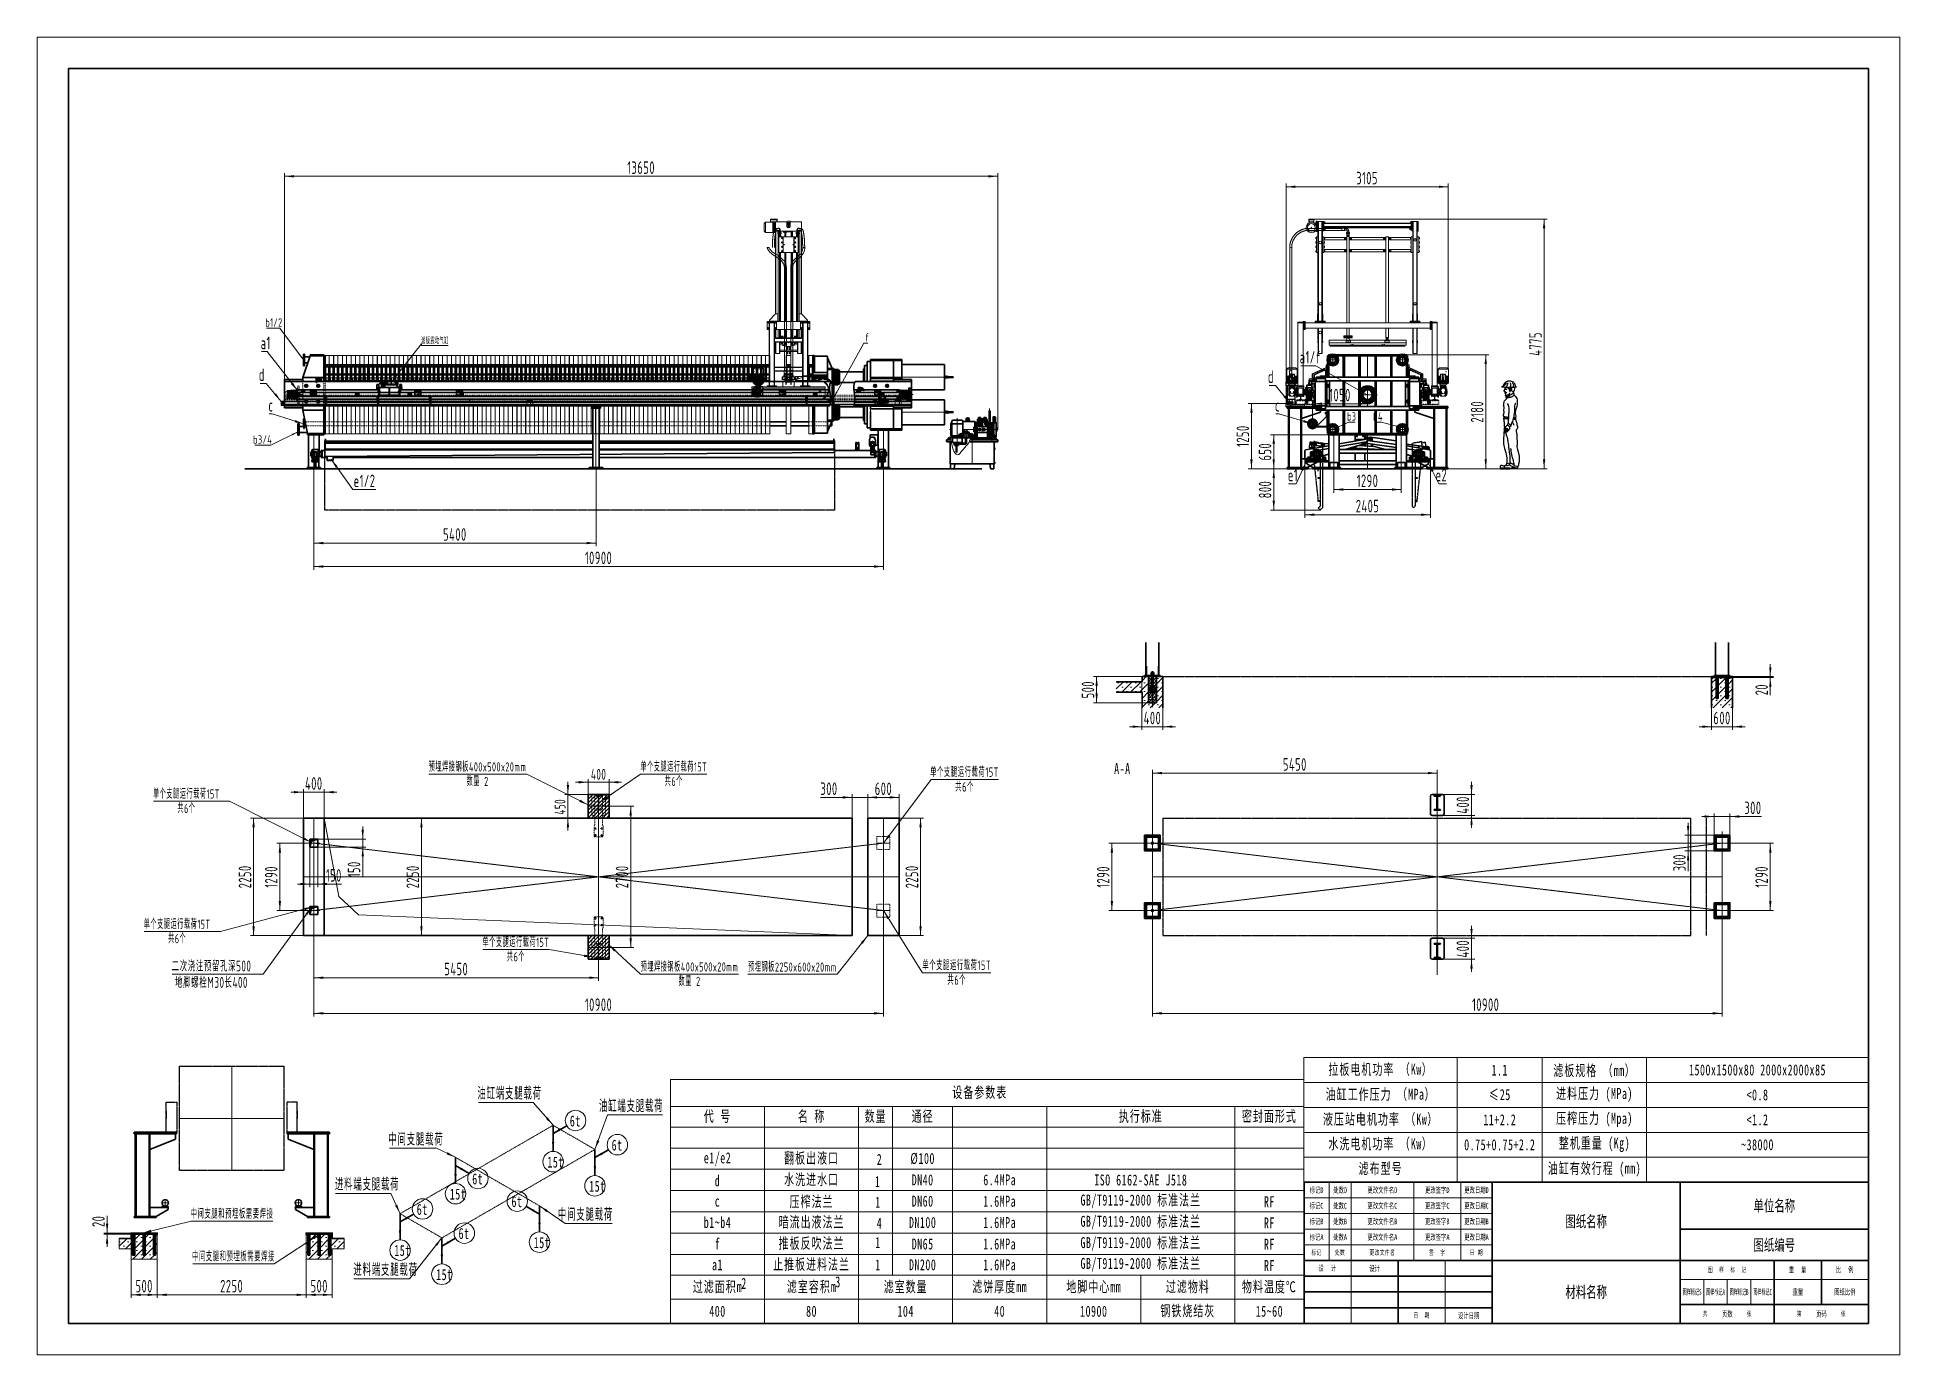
# Model space of a CAD drawing. Header units: millimetres. Extents: x -17820 to 17820, y -12600 to 12600.
import ezdxf
from ezdxf.enums import TextEntityAlignment as Align

# ---------------------------------------------------------------- set-up
doc = ezdxf.new("R2010")
doc.units = ezdxf.units.MM
for name, pattern in [('双点画线', [22, 12, -2, 2, -2, 2, -2]), ('点画线', [18, 12, -2, 2, -2]), ('虚线', [2, 1, -1])]:
    doc.linetypes.add(name, pattern=pattern)
doc.layers.get('0').update_dxf_attribs({"lineweight": 35})
for name, color, linetype, lineweight in [('0层_1', 7, 'Continuous', 35), ('1', 1, '点画线', 18), ('2', 6, '虚线', 18), ('3', 7, 'Continuous', 18), ('5', 4, 'Continuous', 18), ('ACAD0', 7, 'Continuous', 25), ('ACADDEFPOINTS', 7, 'Continuous', 25), ('ACADREF', 8, 'Continuous', 25), ('CDRAFT0', 7, 'Continuous', 35), ('EB0', 7, 'Continuous', 35), ('EB0_1_1_1_1', 7, 'Continuous', 35), ('EB0_1_1_1_1_1_1', 7, 'Continuous', 35), ('EB0_1_1_1_1_1_1_1', 7, 'Continuous', 35), ('EB0_1_1_1_1_1_1_1_1_1_1_1_1', 7, 'Continuous', 35), ('EB0_1_1_1_1_1_1_1_1_1_1_1_1_1', 7, 'Continuous', 35), ('EB0_1_1_1_1_1_1_1_1_1_1_1_1_1_1', 7, 'Continuous', 35), ('EB0_1_1_1_1_1_1_1_1_1_1_1_1_1_1_1', 7, 'Continuous', 35), ('EB0_1_1_1_1_1_1_1_1_1_1_1_1_1_1_1_1', 7, 'Continuous', 35), ('EB0_1_1_1_1_1_1_1_1_1_1_1_1_1_1_1_1_1', 7, 'Continuous', 35), ('EB0_1_1_1_1_1_1_1_1_1_1_1_1_1_1_1_1_1_1', 7, 'Continuous', 35), ('EB0_1_1_1_1_1_1_1_1_1_1_1_1_1_1_1_1_1_1_1', 7, 'Continuous', 35), ('EB0_1_1_1_1_1_1_1_1_1_1_1_1_1_1_1_1_1_1_1_1_1', 7, 'Continuous', 35), ('EB0_1_1_1_1_1_1_1_1_1_1_1_1_1_1_1_1_1_1_1_1_1_1', 7, 'Continuous', 35), ('EB0_1_1_1_1_1_1_1_1_1_1_1_1_1_1_1_1_1_1_1_1_1_1_1_1', 7, 'Continuous', 35), ('EB0_1_1_1_1_1_1_1_1_1_1_1_1_1_1_1_1_1_1_1_1_1_1_1_1_1_1_1', 7, 'Continuous', 35), ('EB0_1_1_1_1_1_1_1_1_1_1_1_1_1_1_1_1_1_1_1_1_1_1_1_1_1_1_1_1', 7, 'Continuous', 35), ('EB0_1_1_1_1_1_1_1_1_1_1_1_1_1_1_1_1_1_1_1_1_1_1_1_1_1_1_1_1_1', 7, 'Continuous', 35), ('EB0_1_1_1_1_1_1_1_1_1_1_1_1_1_1_1_1_1_1_1_1_1_1_1_1_1_1_1_1_1_1', 7, 'Continuous', 35), ('EB0_1_1_1_1_1_1_1_1_1_1_1_1_1_1_1_1_1_1_1_1_1_1_1_1_1_1_1_1_1_1_1', 7, 'Continuous', 35), ('EB0_1_1_1_1_1_1_1_1_1_1_1_1_1_1_1_1_1_1_1_1_1_1_1_1_1_1_1_1_1_1_1_1', 7, 'Continuous', 35), ('EB0_1_1_1_1_1_1_1_1_1_1_1_1_1_1_1_1_1_1_1_1_1_1_1_1_1_1_1_1_1_1_1_1_1', 7, 'Continuous', 35), ('EB0_1_1_1_1_1_1_1_1_1_1_1_1_1_1_1_1_1_1_1_1_1_1_1_1_1_1_1_1_1_1_1_1_1_1', 7, 'Continuous', 35), ('EB0_1_1_1_1_1_1_1_1_1_1_1_1_1_1_1_1_1_1_1_1_1_1_1_1_1_1_1_1_1_1_1_1_1_1_1', 7, 'Continuous', 35), ('new1', 150, '虚线', 18), ('中心线层', 1, '点画线', 18), ('剖面线层', 4, 'Continuous', 18), ('尺寸线层', 3, 'Continuous', 18), ('粗实线层', 7, 'Continuous', 35), ('粗实线层_1', 7, 'Continuous', 35), ('粗实线层_1_1_1_1_1_1_1_1', 7, 'Continuous', 35), ('粗实线层_1_1_1_1_1_1_1_1_1', 7, 'Continuous', 35), ('粗实线层_1_1_1_1_1_1_1_1_1_1_1_1_1_1_1_1_1_1_1_1_1', 7, 'Continuous', 35), ('细实线层', 2, 'Continuous', 18), ('虚线层', 6, '虚线', 18)]:
    doc.layers.add(name, color=color, linetype=linetype, lineweight=lineweight)
doc.styles.add('机械', font='isocp', dxfattribs={"width": 0.667, "bigfont": 'gbcbig.shx'})
doc.styles.add('标准', font='', dxfattribs={"width": 0.667})
doc.styles.get('标准').set_extended_font_data('宋体')
doc.dimstyles.new('标准', dxfattribs={"dimscale": 60, "dimtxt": 4, "dimasz": 3, "dimexe": 1, "dimexo": 0, "dimgap": 0.76128, "dimtad": 1, "dimdec": 1, "dimdsep": 46, "dimtxsty": '机械', "dimblk": '_CAXARROW', "dimcen": 0, "dimdle": 4, "dimclrt": 2, "dimaunit": 1, "dimazin": 2, "dimtfac": 0.707107, "dimtdec": 3, "dimtmove": 0, "dimatfit": 3, "dimfxl": 0, "dimfrac": 2, "dimtolj": 1, "dimlwd": 18, "dimarcsym": 0})
pattern_1 = [(0, (0, 0), (0, 0.8), [])]
pattern_2 = [(45, (0, 0), (-2.1213203, 2.1213203), [])]
pattern_3 = [(135, (0, 0), (-2.1213203, -2.1213203), [])]
pattern_4 = [(225, (0, 0), (2.12132034, -2.12132034), [])]
pattern_5 = [(225, (0, 0), (0.70710678, -0.70710678), [])]
pattern_6 = [(45, (0, 0), (-0.70710678, 0.70710678), [])]
pattern_7 = [(45, (0, 0), (-1.41421356, 1.41421356), [])]
pattern_8 = [(135, (0, 0), (-1.41421356, -1.41421356), [])]
pattern_9 = [(315, (0, 0), (2.1213203, 2.1213203), [])]
pattern_10 = [(225, (0, 0), (1.41421356, -1.41421356), [])]
pattern_11 = [(135, (0, 0), (-0.707107, -0.707107), [])]
pattern_12 = [(135, (0, 0), (-2.1213, -2.1213), [])]
pattern_13 = [(49.71239, (0, 0), (-0.10679314, 0.09052748), [])]
pattern_14 = [(-40.28761, (0, 0), (0.09052748, 0.10679314), [])]
pattern_15 = [(49.7124, (0, 0), (-1.601897, 1.35791), [])]
pattern_16 = [(45, (0, 0), (-35.35534, 35.35534), [])]

msp = doc.modelspace()

# ---------------------------------------------------------------- texts
at = {"layer": '尺寸线层', "style": '标准'}
for s, insert, char_height, width, attachment_point, line_spacing_factor in [('\\T1.1;A-A', (2944.24, -1282.21), 210, 516.4227, 2, 1.15057), ('\\T1.1;拉板电机功率 （Kw）', (7885.71, -7153.88), 210, 2933.6052, 5, 2.398116), ('\\T1.1;1.1', (10166.29, -7155.8), 210, 1627.5593, 5, 2.398116), ('\\T1.1;滤板规格 （mm）', (11978.43, -7176.91), 210, 1996.7161, 5, 2.398116), ('\\T1.1;1500x1500x80 2000x2000x85', (15098.39, -7153.88), 210, 4243.2116, 5, 2.398116), ('\\T1.1;设备参数表', (215.6, -7592.45), 210, 2147.74, 5, 2.398116), ('\\T1.1;油缸工作压力 （MPa）', (7885.71, -7630.79), 210, 2933.6052, 5, 2.398116), ('\\T1.1;进料压力 (MPa)', (11978.43, -7630.79), 210, 1996.7161, 5, 2.398116), ('\\T1.1;≤25', (10166.29, -7628.87), 210, 1627.5593, 5, 2.398116), ('\\T1.1;<0.8', (15098.39, -7630.79), 210, 4243.2116, 5, 2.398116), ('\\T1.1;6t', (-7629.08, -8023.39), 210, 266.2792, 1, 1.15057), ('\\T1.1;代 号', (-4803.04, -8049.24), 210, 1800, 5, 2.398116), ('\\T1.1;名 称', (-3003.04, -8049.24), 210, 1800, 5, 2.398116), ('\\T1.1;数量', (-1777.19, -8049.24), 210, 651.6936, 5, 2.398116), ('\\T1.1;通径', (-877.19, -8049.24), 210, 1148.3064, 5, 2.398116), ('\\T1.1;执行标准', (3296.96, -8049.24), 210, 3600, 5, 2.398116), ('\\T1.1;密封面形式', (5757.93, -8049.24), 210, 1321.9478, 5, 2.398116), ('\\T1.1;液压站电机功率 （Kw）', (7885.71, -8107.71), 210, 2933.6052, 5, 2.398116), ('\\T1.1;11+2.2', (10166.29, -8107.71), 210, 1627.5593, 5, 2.398116), ('\\T1.1;压榨压力 (Mpa)', (11978.43, -8107.71), 210, 1996.7161, 5, 2.398116), ('\\T1.1;<1.2', (15098.39, -8107.71), 210, 4243.2116, 5, 2.398116), ('\\T1.1;6t', (-6829.08, -8485.27), 210, 266.2792, 1, 1.15057), ('\\T1.1;水洗电机功率 （Kw）', (7885.71, -8577.9), 210, 2933.6052, 5, 2.398116), ('\\T1.1;0.75+0.75+2.2', (10166.29, -8584.63), 210, 1627.5593, 5, 2.398116), ('\\T1.1;整机重量 (Kg)', (11978.43, -8584.63), 210, 1996.7161, 5, 2.398116), ('\\T1.1;~38000', (15098.39, -8584.63), 210, 4243.2116, 5, 2.398116), ('\\T1.1;15t', (-8058.65, -8810.44), 210, 266.4533, 1, 1.15057), ('\\T1.1;e1/e2', (-4803.04, -8859.03), 210, 1800, 5, 2.398116), ('\\T1.1;翻板出液口', (-3003.04, -8849.6), 210, 1800, 5, 2.398116), ('\\T1.1;2', (-1703.65, -8863.93), 210, 782.0323, 5, 2.398116), ('\\T1.1;%%C100', (-877.19, -8849.6), 210, 1148.3064, 5, 2.398116), ('\\T1.1;滤布型号', (7885.71, -9049.61), 210, 2933.6052, 5, 2.398116), ('\\T1.1;油缸有效行程 (mm)', (11978.43, -9061.54), 210, 1996.7161, 5, 2.398116), ('\\T1.1;6t', (-9496.83, -9131.9), 210, 266.2792, 1, 1.15057), ('\\T1.1;d', (-4803.03, -9275.11), 210, 1799.9772, 5, 2.398116), ('\\T1.1;水洗进水口', (-3003.04, -9259.19), 210, 1800, 5, 2.398116), ('\\T1.1;1', (-1738.68, -9287.01), 210, 782.0323, 5, 2.398116), ('\\T1.1;DN40', (-877.19, -9256.84), 210, 1148.3064, 5, 2.398116), ('\\T1.1;6.4MPa', (596.96, -9256.84), 210, 1800, 5, 2.398116), ('\\T1.1;ISO 6162-SAE J518', (3296.96, -9259.19), 210, 3600, 5, 2.398116), ('\\T1.1;15t', (-9926.39, -9422.93), 210, 266.4533, 1, 1.15057), ('\\T1.1;6t', (-8745.11, -9565.9), 210, 266.2792, 1, 1.15057), ('\\T1.1;15t', (-7258.65, -9272.32), 210, 266.4533, 1, 1.15057), ('\\T1.1;c', (-4803.02, -9664.08), 210, 1799.9544, 5, 2.398116), ('\\T1.1;压榨法兰', (-3002.99, -9681.88), 210, 1800, 5, 2.398116), ('\\T1.1;1', (-1730.94, -9681.88), 210, 782.0323, 5, 2.398116), ('\\T1.1;DN60', (-877.19, -9664.08), 210, 1148.3064, 5, 2.398116), ('\\T1.1;1.6MPa', (596.96, -9666.43), 210, 1800, 5, 2.398116), ('\\T1.1;GB/T9119-2000 标准法兰', (3296.96, -9666.43), 210, 3600, 5, 2.398116), ('\\T1.1;RF', (5757.93, -9672.74), 210, 1321.9478, 5, 2.398116), ('\\T1.1;6t', (-10557.69, -9714.22), 210, 266.2792, 1, 1.15057), ('\\T1.1;b1~b4', (-4803.04, -10071.32), 210, 1800, 5, 2.398116), ('\\T1.1;暗流出液法兰', (-3003.04, -10071.32), 210, 1800, 5, 2.398116), ('\\T1.1;DN100', (-877.19, -10071.32), 210, 1148.3064, 5, 2.398116), ('\\T1.1;1.6MPa', (596.96, -10073.67), 210, 1800, 5, 2.398116), ('\\T1.1;GB/T9119-2000 标准法兰', (3296.96, -10073.67), 210, 3600, 5, 2.398116), ('\\T1.1;RF', (5757.93, -10079.98), 210, 1321.9478, 5, 2.398116), ('\\T1.1;6t', (-9757.69, -10176.1), 210, 266.2792, 1, 1.15057), ('\\T1.1;推板反吹法兰', (-3003.04, -10478.56), 210, 1800, 5, 2.398116), ('\\T1.1;4', (-1703.65, -10085.65), 210, 782.0323, 5, 2.398116), ('\\T1.1;GB/T9119-2000 标准法兰', (3296.96, -10480.91), 210, 3600, 5, 2.398116), ('\\T1.1;15t', (-10987.25, -10501.27), 210, 266.4533, 1, 1.15057), ('\\T1.1;15t', (-8319.51, -10350.66), 210, 266.4533, 1, 1.15057), ('\\T1.1;f', (-4803.03, -10478.56), 210, 1799.9772, 5, 2.398116), ('\\T1.1;1', (-1730.98, -10453.69), 210, 782.0323, 5, 2.398116), ('\\T1.1;DN65', (-877.19, -10483.66), 210, 1148.3064, 5, 2.398116), ('\\T1.1;1.6MPa', (596.96, -10483.66), 210, 1800, 5, 2.398116), ('\\T1.1;RF', (5757.93, -10487.22), 210, 1321.9478, 5, 2.398116), ('\\T1.1;标记', (6660, -10650), 96.094, 840, 5, 1.369753), ('\\T1.1;处数', (7110, -10650), 96.094, 720, 5, 1.369753), ('\\T1.1;更改文件名', (7920, -10650), 96.0938, 2280, 5, 1.369753), ('\\T1.1;签  字', (8970, -10650), 96.094, 1680, 5, 1.369753), ('\\T1.1;日 期', (9720, -10650), 96.094, 1080, 5, 1.369753), ('\\T1.1;15t', (-10187.25, -10963.15), 210, 266.4533, 1, 1.15057), ('\\T1.1;a1', (-4803.02, -10881.09), 210, 1799.9544, 5, 2.398116), ('\\T1.1;止推板进料法兰', (-3003.04, -10881.09), 210, 1800, 5, 2.398116), ('\\T1.1;1', (-1730.98, -10881.09), 210, 782.0323, 5, 2.398116), ('\\T1.1;DN200', (-877.19, -10881.09), 210, 1148.3064, 5, 2.398116), ('\\T1.1;1.6MPa', (596.96, -10881.09), 210, 1800, 5, 2.398116), ('\\T1.1;GB/T9119-2000 标准法兰', (3296.96, -10878.73), 210, 3600, 5, 2.398116), ('\\T1.1;RF', (5757.93, -10894.46), 210, 1321.9478, 5, 2.398116), ('\\T1.1;设  计', (6870, -10950), 104.883, 1680, 5, 1.369753), ('\\T1.1;图  样  标  记', (14520, -10980), 96.0938, 3480, 5, 1.369753), ('\\T1.1;重  量', (15870, -10980), 104.883, 1680, 5, 1.369753), ('\\T1.1;比  例', (16770, -10980), 104.883, 1680, 5, 1.369753), ('\\T1.1;过滤面积m', (-4803.04, -11310), 210, 1800, 5, 2.398116), ('\\T1.1;2', (-4295.19, -11235.15), 210, 96.048, 5, 2.398116), ('\\T1.1;滤室容积m', (-3003.04, -11310), 210, 1800, 5, 2.398116), ('\\T1.1;3', (-2496.52, -11208.11), 210, 91.7074, 5, 2.398116), ('\\T1.1;滤室数量', (-1203.04, -11310), 210, 1800, 5, 2.398116), ('\\T1.1;滤饼厚度mm', (596.96, -11310), 210, 1800, 5, 2.398116), ('\\T1.1;地脚中心mm', (2396.96, -11310), 210, 1800, 5, 2.398116), ('\\T1.1;过滤物料', (4196.96, -11310), 210, 1800, 5, 2.398116), ('\\T1.1;物料温度℃', (5757.95, -11310), 210, 1321.9738, 5, 2.398116), ('\\T1.1;400', (-4803.04, -11770), 210, 1800, 5, 2.398116), ('\\T1.1;80', (-3003.04, -11770), 210, 1800, 5, 2.398116), ('\\T1.1;104', (-1203.04, -11770), 210, 2160, 5, 2.398116), ('\\T1.1;40', (596.96, -11770), 210, 2160, 5, 2.398116), ('\\T1.1;10900', (2396.96, -11770), 210, 2160, 5, 2.398116), ('\\T1.1;钢铁烧结灰', (4196.96, -11770), 210, 1800, 5, 2.398116), ('\\T1.1;15~60', (5757.93, -11770), 210, 1586.3374, 5, 2.398116), ('\\T1.1;共', (14100, -11820), 96.094, 480, 5, 1.369753), ('\\T1.1;张', (14940, -11820), 96.094, 480, 5, 1.369753), ('\\T1.1;第', (15900, -11820), 96.094, 480, 5, 1.369753), ('\\T1.1;张', (16740, -11820), 96.094, 480, 5, 1.369753), ('\\T1.1;日  期', (8670, -11850), 96.094, 1680, 5, 1.369753)]:
    msp.add_mtext(s, dxfattribs=dict(at, insert=insert, char_height=char_height, width=width, attachment_point=attachment_point, line_spacing_factor=line_spacing_factor))
for tag, text, height, width, p in [('标记D', '', 109.49, 0.667, (6660, -9450)), ('处数D', '', 109.49, 0.667, (7110, -9450)), ('更改文件名D', '', 109.49, 0.667, (7920, -9450)), ('更改签字D', '', 109.49, 0.667, (8970, -9450)), ('更改日期D', '', 109.49, 0.667, (9720, -9450)), ('单位名称', '', 218.98, 0.667, (15420, -9750)), ('标记C', '', 109.49, 0.667, (6660, -9750)), ('处数C', '', 109.49, 0.667, (7110, -9750)), ('处数B', '', 109.49, 0.667, (7110, -10050)), ('更改文件名C', '', 109.49, 0.667, (7920, -9750)), ('更改文件名B', '', 109.49, 0.667, (7920, -10050)), ('更改签字C', '', 109.49, 0.667, (8970, -9750)), ('更改签字B', '', 109.49, 0.667, (8970, -10050)), ('更改日期C', '', 109.49, 0.667, (9720, -9750)), ('图纸名称', '', 218.98, 0.667, (11820, -10050)), ('标记B', '', 109.49, 0.667, (6660, -10050)), ('标记A', '', 109.49, 0.667, (6660, -10350)), ('处数A', '', 109.49, 0.667, (7110, -10350)), ('更改文件名A', '', 109.49, 0.667, (7920, -10350)), ('更改签字A', '', 109.49, 0.667, (8970, -10350)), ('更改日期B', '', 109.49, 0.667, (9720, -10050)), ('更改日期A', '', 109.49, 0.667, (9720, -10350)), ('图纸编号', '', 218.98, 0.667, (15420, -10500)), ('设计', '', 109.49, 0.667, (7770, -10950)), ('材料名称', '', 218.98, 0.667, (11820, -11400)), ('图样标记S', '', 109.49, 0.516395, (13845, -11400)), ('图样标记A', '', 109.49, 0.516395, (14295, -11400)), ('图样标记B', '', 109.49, 0.516395, (14745, -11400)), ('图样标记C', '', 109.49, 0.511386, (15195, -11400)), ('重量', '', 109.49, 0.667, (15870, -11400)), ('图纸比例', '1:60', 109.489, 0.667, (16770, -11400)), ('页数', '', 109.49, 0.667, (14520, -11820)), ('页码', '', 109.49, 0.667, (16320, -11820)), ('设计日期', '', 109.49, 0.667, (9570, -11850))]:
    msp.add_attdef(tag, text=text, height=height, dxfattribs=dict(at, width=width)).set_placement(p, align=Align.MIDDLE_CENTER)

# ---------------------------------------------------------------- blocks, each defined once
blk = doc.blocks.new('*X2')
at = {"layer": '粗实线层'}
for p, q in [((-287, 200), (-287, -200)), ((287, 200), (-287, 200)), ((287, -200), (287, 200)), ((-287, -200), (287, -200))]:
    blk.add_line(p, q, dxfattribs=at)
at = {"layer": '细实线层'}
for p, q in [((297, 210), (-297, 210)), ((-297, 210), (-297, -210)), ((297, -210), (297, 210)), ((-297, -210), (297, -210))]:
    blk.add_line(p, q, dxfattribs=at)
blk = doc.blocks.new('*X3')
at = {"layer": '尺寸线层', "linetype": 'Continuous', "lineweight": 18}
for points in [[(-13177, -2814), (-13155, -2994), (-13200, -2994)], [(-13177, -4104), (-13155, -3924), (-13200, -3924)]]:
    blk.add_hatch(color=0, dxfattribs=at).paths.add_polyline_path(points, flags=0)
at = {"layer": '尺寸线层', "color": 0, "linetype": 'Continuous'}
for p, q in [((-12644, -2814), (-13237, -2814)), ((-12644, -4104), (-13237, -4104))]:
    blk.add_line(p, q, dxfattribs=at)
at = {"layer": '尺寸线层', "color": 0, "linetype": 'Continuous', "lineweight": 18}
blk.add_line((-13177, -2814), (-13177, -4104), dxfattribs=at)
at = {"layer": '尺寸线层', "color": 2, "insert": (-13343, -3459), "char_height": 240, "width": 873.58, "attachment_point": 5, "rotation": 90, "line_spacing_factor": 0.939812, "style": '机械'}
blk.add_mtext('\\T1.1;1290', dxfattribs=at)
blk = doc.blocks.new('_CAXARROW')
blk.add_hatch(color=2).paths.add_polyline_path([(0, 0), (-1, 0.125), (-1, -0.125)], flags=0)
blk = doc.blocks.new('*X4')
at = {"layer": '尺寸线层', "linetype": 'Continuous', "lineweight": 18}
for points in [[(-12603, -3596), (-12783, -3574), (-12783, -3619)], [(-12453, -3596), (-12273, -3574), (-12273, -3619)]]:
    blk.add_hatch(color=0, dxfattribs=at).paths.add_polyline_path(points, flags=0)
at = {"layer": '尺寸线层', "color": 0, "linetype": 'Continuous'}
for p, q in [((-12603, -2889), (-12603, -3656)), ((-12453, -2889), (-12453, -3656))]:
    blk.add_line(p, q, dxfattribs=at)
at = {"layer": '尺寸线层', "color": 0, "linetype": 'Continuous', "lineweight": 18}
blk.add_line((-12843, -3596), (-11997, -3596), dxfattribs=at)
at = {"layer": '尺寸线层', "color": 2, "insert": (-12144, -3431), "char_height": 240, "width": 590.01, "attachment_point": 5, "line_spacing_factor": 0.939812, "style": '机械'}
blk.add_mtext('\\T1.1;150', dxfattribs=at)
blk = doc.blocks.new('*X5')
at = {"layer": '尺寸线层', "linetype": 'Continuous', "lineweight": 18}
for points in [[(-11592, -2739), (-11569, -2559), (-11614, -2559)], [(-11592, -2889), (-11569, -3069), (-11614, -3069)]]:
    blk.add_hatch(color=0, dxfattribs=at).paths.add_polyline_path(points, flags=0)
at = {"layer": '尺寸线层', "color": 0, "linetype": 'Continuous'}
for p, q in [((-12478, -2739), (-11532, -2739)), ((-12478, -2889), (-11532, -2889))]:
    blk.add_line(p, q, dxfattribs=at)
at = {"layer": '尺寸线层', "color": 0, "linetype": 'Continuous', "lineweight": 18}
blk.add_line((-11592, -2499), (-11592, -3460), dxfattribs=at)
at = {"layer": '尺寸线层', "color": 2, "insert": (-11758, -3313), "char_height": 240, "width": 590.01, "attachment_point": 5, "rotation": 90, "line_spacing_factor": 0.939812, "style": '机械'}
blk.add_mtext('\\T1.1;150', dxfattribs=at)
blk = doc.blocks.new('*X6')
at = {"layer": '尺寸线层', "linetype": 'Continuous', "lineweight": 18}
for points in [[(-12728, -1839), (-12908, -1862), (-12908, -1817)], [(-12328, -1839), (-12148, -1862), (-12148, -1817)]]:
    blk.add_hatch(color=0, dxfattribs=at).paths.add_polyline_path(points, flags=0)
at = {"layer": '尺寸线层', "color": 0, "linetype": 'Continuous'}
for p, q in [((-12728, -2609), (-12728, -1779)), ((-12328, -2509), (-12328, -1779))]:
    blk.add_line(p, q, dxfattribs=at)
at = {"layer": '尺寸线层', "color": 0, "linetype": 'Continuous', "lineweight": 18}
blk.add_line((-12088, -1839), (-12968, -1839), dxfattribs=at)
at = {"layer": '尺寸线层', "color": 2, "insert": (-12528, -1674), "char_height": 240, "width": 681.48, "attachment_point": 5, "line_spacing_factor": 0.939812, "style": '机械'}
blk.add_mtext('\\T1.1;400', dxfattribs=at)
blk = doc.blocks.new('*X7')
at = {"layer": '尺寸线层', "linetype": 'Continuous', "lineweight": 18}
for points in [[(-10468, -2334), (-10491, -2514), (-10446, -2514)], [(-10468, -4584), (-10491, -4404), (-10446, -4404)]]:
    blk.add_hatch(color=0, dxfattribs=at).paths.add_polyline_path(points, flags=0)
at = {"layer": '尺寸线层', "color": 0, "linetype": 'Continuous'}
for p, q in [((-11478, -2334), (-10408, -2334)), ((-11478, -4584), (-10408, -4584))]:
    blk.add_line(p, q, dxfattribs=at)
at = {"layer": '尺寸线层', "color": 0, "linetype": 'Continuous', "lineweight": 18}
blk.add_line((-10468, -4584), (-10468, -2334), dxfattribs=at)
at = {"layer": '尺寸线层', "color": 2, "insert": (-10634, -3459), "char_height": 240, "width": 919.32, "attachment_point": 5, "rotation": 90, "line_spacing_factor": 0.939812, "style": '机械'}
blk.add_mtext('\\T1.1;2250', dxfattribs=at)
blk = doc.blocks.new('*X8')
at = {"layer": '尺寸线层', "linetype": 'Continuous', "lineweight": 18}
for points in [[(-2228, -1939), (-2408, -1962), (-2408, -1917)], [(-1928, -1939), (-1748, -1962), (-1748, -1917)]]:
    blk.add_hatch(color=0, dxfattribs=at).paths.add_polyline_path(points, flags=0)
at = {"layer": '尺寸线层', "color": 0, "linetype": 'Continuous', "lineweight": 18}
blk.add_line((-1688, -1939), (-2833, -1939), dxfattribs=at)
at = {"layer": '尺寸线层', "color": 0, "linetype": 'Continuous'}
for p, q in [((-2228, -2334), (-2228, -1879)), ((-1928, -2609), (-1928, -1879))]:
    blk.add_line(p, q, dxfattribs=at)
at = {"layer": '尺寸线层', "color": 2, "insert": (-2669, -1774), "char_height": 240, "width": 658.61, "attachment_point": 5, "line_spacing_factor": 0.939812, "style": '机械'}
blk.add_mtext('\\T1.1;300', dxfattribs=at)
blk = doc.blocks.new('*X9')
at = {"layer": '尺寸线层', "linetype": 'Continuous', "lineweight": 18}
for points in [[(-1928, -1939), (-1748, -1962), (-1748, -1917)], [(-1328, -1939), (-1508, -1962), (-1508, -1917)]]:
    blk.add_hatch(color=0, dxfattribs=at).paths.add_polyline_path(points, flags=0)
at = {"layer": '尺寸线层', "color": 0, "linetype": 'Continuous'}
for p, q in [((-1928, -2609), (-1928, -1879)), ((-1328, -2609), (-1328, -1879))]:
    blk.add_line(p, q, dxfattribs=at)
at = {"layer": '尺寸线层', "color": 0, "linetype": 'Continuous', "lineweight": 18}
blk.add_line((-1328, -1939), (-1928, -1939), dxfattribs=at)
at = {"layer": '尺寸线层', "color": 2, "insert": (-1628, -1774), "char_height": 240, "width": 681.48, "attachment_point": 5, "line_spacing_factor": 0.939812, "style": '机械'}
blk.add_mtext('\\T1.1;600', dxfattribs=at)
blk = doc.blocks.new('*X11')
at = {"layer": 'CDRAFT0', "color": 2, "linetype": '双点画线', "lineweight": 25}
for p, q in [((-77, 110), (-146, 122)), ((-126, 234), (-57, 222)), ((-54, 240), (-80, 92)), ((-77, 110), (-80, 92)), ((-77, 110), (-80, 92)), ((-53, 87), (-80, 92)), ((-80, 92), (-80, 92)), ((-27, 235), (-54, 240)), ((-54, 240), (-54, 240)), ((14, 75), (-53, 87)), ((-27, 235), (113, 210)), ((12, 65), (14, 75)), ((12, 65), (66, 56)), ((66, 55), (66, -450)), ((113, 210), (125, 194)), ((116, 188), (122, 192)), ((116, -1021), (116, 188)), ((122, 192), (125, 194)), ((-66, -7), (27, -890)), ((27, -450), (66, -450)), ((27, -470), (27, -450)), ((66, -470), (27, -470)), ((29, -468), (29, -452)), ((29, -452), (64, -452)), ((64, -468), (29, -468)), ((64, -452), (64, -468)), ((66, -450), (66, -1000)), ((27, -910), (27, -890)), ((27, -890), (66, -890)), ((66, -910), (27, -910)), ((29, -907), (29, -893)), ((29, -893), (64, -893)), ((64, -907), (29, -907)), ((66, -1000), (31, -1035)), ((38, -1042), (31, -1035)), ((38, -1042), (66, -1071)), ((64, -893), (64, -907)), ((66, -890), (66, -910)), ((66, -1071), (116, -1021))]:
    blk.add_line(p, q, dxfattribs=at)
blk.add_lwpolyline([(-126, 234), (-126, 234), (-126, 233), (-126, 232), (-127, 231), (-127, 230), (-127, 228), (-128, 226), (-128, 223), (-128, 221), (-129, 218), (-130, 214), (-130, 211), (-131, 207), (-132, 203), (-132, 199), (-133, 195), (-134, 191), (-134, 187), (-135, 182), (-136, 178), (-137, 173), (-138, 169), (-138, 165), (-139, 160), (-140, 156), (-140, 152), (-141, 148), (-142, 145), (-142, 141), (-143, 138), (-144, 135), (-144, 132), (-144, 130), (-145, 128), (-145, 126), (-145, 124), (-146, 123), (-146, 122), (-146, 122), (-146, 122)], dxfattribs=at)
blk.add_circle((0, 0), 66.5, dxfattribs=at)
for centre, start, end in [((66, 55), 360, 80), ((66, -1000), 315, 360)]:
    blk.add_arc(centre, 0.737, start, end, dxfattribs=at)
blk = doc.blocks.new('*X12')
at = {"layer": 'CDRAFT0', "color": 2, "linetype": '双点画线', "lineweight": 25}
for p, q in [((-120, 198), (-108, 214)), ((-120, 198), (-120, -1005)), ((-108, 214), (33, 233)), ((-17, 65), (-66, 58)), ((-66, 57), (-66, -450)), ((-66, 53), (-66, -987)), ((54, 85), (-18, 75)), ((-18, 75), (-17, 65)), ((60, 237), (33, 233)), ((81, 89), (54, 85)), ((81, 89), (60, 237)), ((63, 219), (60, 237)), ((60, 237), (60, 237)), ((63, 219), (132, 229)), ((148, 116), (78, 106)), ((81, 89), (78, 106)), ((81, 89), (78, 106)), ((81, 89), (81, 89)), ((-27, -890), (66, -7)), ((-66, -450), (-27, -450)), ((-27, -470), (-66, -470)), ((-64, -468), (-64, -452)), ((-64, -452), (-29, -452)), ((-29, -468), (-64, -468)), ((-29, -452), (-29, -468)), ((-27, -450), (-27, -470)), ((-120, -1005), (-95, -1020)), ((-87, -1025), (-95, -1020)), ((-68, -992), (-87, -1025)), ((-27, -890), (-66, -890)), ((-66, -910), (-66, -987)), ((-66, -910), (-27, -910)), ((-29, -893), (-64, -893)), ((-64, -893), (-64, -907)), ((-64, -907), (-29, -907)), ((-29, -907), (-29, -893)), ((-27, -910), (-27, -890))]:
    blk.add_line(p, q, dxfattribs=at)
blk.add_lwpolyline([(148, 116), (148, 116), (148, 117), (148, 118), (147, 119), (147, 120), (147, 122), (147, 125), (146, 127), (146, 130), (145, 133), (145, 136), (145, 139), (144, 143), (143, 147), (143, 151), (142, 155), (142, 159), (141, 164), (140, 168), (140, 173), (139, 177), (139, 181), (138, 186), (137, 190), (137, 194), (136, 198), (136, 202), (135, 206), (135, 209), (134, 213), (134, 216), (133, 218), (133, 221), (133, 223), (133, 225), (132, 226), (132, 228), (132, 228), (132, 229), (132, 229)], dxfattribs=at)
blk.add_circle((0, 0), 66.5, dxfattribs=at)
for centre, radius, start, end in [((-66, 57), 0.375, 98, 180), ((-77, -987), 10.4, 330, 360)]:
    blk.add_arc(centre, radius, start, end, dxfattribs=at)
blk = doc.blocks.new('*X10')
at = {"layer": 'CDRAFT0'}
for name, p in [('*X11', (-1950, 0)), ('*X12', (0, 0))]:
    blk.add_blockref(name, p, dxfattribs=at)
blk = doc.blocks.new('*X13')
at = {"layer": '尺寸线层', "linetype": 'Continuous', "lineweight": 18}
for points in [[(6992, 3949), (7172, 3972), (7172, 3927)], [(8282, 3949), (8102, 3972), (8102, 3927)]]:
    blk.add_hatch(color=0, dxfattribs=at).paths.add_polyline_path(points, flags=0)
at = {"layer": '尺寸线层', "color": 0, "linetype": 'Continuous'}
for p, q in [((6992, 4348), (6992, 3889)), ((8282, 4348), (8282, 3889))]:
    blk.add_line(p, q, dxfattribs=at)
at = {"layer": '尺寸线层', "color": 0, "linetype": 'Continuous', "lineweight": 18}
blk.add_line((6992, 3949), (8282, 3949), dxfattribs=at)
at = {"layer": '尺寸线层', "color": 2, "insert": (7637, 4115), "char_height": 240, "width": 873.58, "attachment_point": 5, "line_spacing_factor": 0.939812, "style": '机械'}
blk.add_mtext('\\T1.1;1290', dxfattribs=at)
blk = doc.blocks.new('*X14')
at = {"layer": '尺寸线层', "linetype": 'Continuous'}
blk.add_hatch(color=0, dxfattribs=at).paths.add_polyline_path([(-12197, 4527), (-12073, 4394), (-12109, 4368)], flags=0)
at = {"layer": '尺寸线层', "color": 0, "linetype": 'Continuous'}
blk.add_line((-12197, 4527), (-11778, 3949), dxfattribs=at)
at = {"layer": '尺寸线层', "color": 0}
blk.add_line((-11778, 3949), (-11338, 3949), dxfattribs=at)
at = {"layer": '尺寸线层', "color": 2, "insert": (-11557, 4115), "char_height": 240, "width": 873.58, "attachment_point": 5, "line_spacing_factor": 0.939812, "style": '机械'}
blk.add_mtext('\\T1.1;e1/2', dxfattribs=at)
blk = doc.blocks.new('*X15')
at = {"layer": '尺寸线层', "linetype": 'Continuous', "lineweight": 18}
for points in [[(5841, 4348), (5864, 4168), (5819, 4168)], [(5841, 3557), (5864, 3737), (5819, 3737)]]:
    blk.add_hatch(color=0, dxfattribs=at).paths.add_polyline_path(points, flags=0)
at = {"layer": '尺寸线层', "color": 0, "linetype": 'Continuous'}
for p, q in [((6592, 4348), (5781, 4348)), ((6729, 3557), (5781, 3557))]:
    blk.add_line(p, q, dxfattribs=at)
at = {"layer": '尺寸线层', "color": 0, "linetype": 'Continuous', "lineweight": 18}
blk.add_line((5841, 4348), (5841, 3557), dxfattribs=at)
at = {"layer": '尺寸线层', "color": 2, "insert": (5675, 3949), "char_height": 240, "width": 681.48, "attachment_point": 5, "rotation": 90, "line_spacing_factor": 0.939812, "style": '机械'}
blk.add_mtext('\\T1.1;800', dxfattribs=at)
blk = doc.blocks.new('*X16')
at = {"layer": '尺寸线层', "linetype": 'Continuous'}
blk.add_hatch(color=0, dxfattribs=at).paths.add_polyline_path([(6461, 4479), (6406, 4306), (6365, 4325)], flags=0)
at = {"layer": '尺寸线层', "color": 0, "linetype": 'Continuous'}
blk.add_line((6461, 4479), (6269, 4061), dxfattribs=at)
at = {"layer": '尺寸线层', "color": 0}
blk.add_line((6269, 4061), (6126, 4061), dxfattribs=at)
at = {"layer": '尺寸线层', "color": 2, "insert": (6208, 4226), "char_height": 240, "width": 480, "attachment_point": 5, "line_spacing_factor": 0.939812, "style": '机械'}
blk.add_mtext('\\T1.1;e1', dxfattribs=at)
blk = doc.blocks.new('*X17')
at = {"layer": 'EB0_1_1_1_1_1_1_1_1_1_1_1_1_1_1_1_1_1_1_1_1_1_1_1_1_1_1_1_1_1_1_1_1'}
blk.add_circle((0, 0), 6.92, dxfattribs=at)
at = {"layer": '中心线层', "linetype": '点画线', "lineweight": 18}
for p, q in [((11, 0), (-11, 0)), ((0, -11), (0, 11))]:
    blk.add_line(p, q, dxfattribs=at)
at = {"layer": '细实线层'}
blk.add_arc((0, 0), 8, 350, 270, dxfattribs=at)
blk = doc.blocks.new('*X18')
at = {"layer": 'EB0_1_1_1_1_1_1_1_1_1_1_1_1_1_1_1_1_1_1_1_1_1_1_1_1_1_1_1_1_1_1_1_1'}
blk.add_circle((0, 0), 6.92, dxfattribs=at)
at = {"layer": '中心线层', "linetype": '点画线', "lineweight": 18}
for p, q in [((11, 0), (-11, 0)), ((0, -11), (0, 11))]:
    blk.add_line(p, q, dxfattribs=at)
at = {"layer": '细实线层'}
blk.add_arc((0, 0), 8, 350, 270, dxfattribs=at)
blk = doc.blocks.new('*X19')
at = {"layer": 'EB0_1_1_1_1_1_1_1_1_1_1_1_1_1_1_1_1_1_1_1_1_1_1_1_1_1_1_1_1_1_1_1_1'}
blk.add_circle((0, 0), 6.92, dxfattribs=at)
at = {"layer": '中心线层', "linetype": '点画线', "lineweight": 18}
for p, q in [((11, 0), (-11, 0)), ((0, -11), (0, 11))]:
    blk.add_line(p, q, dxfattribs=at)
at = {"layer": '细实线层'}
blk.add_arc((0, 0), 8, 350, 270, dxfattribs=at)
blk = doc.blocks.new('*X20')
at = {"layer": 'EB0_1_1_1_1_1_1_1_1_1_1_1_1_1_1_1_1_1_1_1_1_1_1_1_1_1_1_1_1_1_1_1_1'}
blk.add_circle((0, 0), 6.92, dxfattribs=at)
at = {"layer": '中心线层', "linetype": '点画线', "lineweight": 18}
for p, q in [((11, 0), (-11, 0)), ((0, -11), (0, 11))]:
    blk.add_line(p, q, dxfattribs=at)
at = {"layer": '细实线层'}
blk.add_arc((0, 0), 8, 350, 270, dxfattribs=at)
blk = doc.blocks.new('*X21')
at = {"layer": 'EB0_1_1_1_1_1_1_1_1_1_1_1_1_1_1_1_1_1_1_1_1_1_1_1_1_1_1_1_1_1_1_1_1'}
blk.add_circle((0, 0), 6.92, dxfattribs=at)
at = {"layer": '中心线层', "linetype": '点画线', "lineweight": 18}
for p, q in [((11, 0), (-11, 0)), ((0, -11), (0, 11))]:
    blk.add_line(p, q, dxfattribs=at)
at = {"layer": '细实线层'}
blk.add_arc((0, 0), 8, 350, 270, dxfattribs=at)
blk = doc.blocks.new('*X22')
at = {"layer": 'EB0_1_1_1_1_1_1_1_1_1_1_1_1_1_1_1_1_1_1_1_1_1_1_1_1_1_1_1_1_1_1_1_1'}
blk.add_circle((0, 0), 6.92, dxfattribs=at)
at = {"layer": '中心线层', "linetype": '点画线', "lineweight": 18}
for p, q in [((11, 0), (-11, 0)), ((0, -11), (0, 11))]:
    blk.add_line(p, q, dxfattribs=at)
at = {"layer": '细实线层'}
blk.add_arc((0, 0), 8, 350, 270, dxfattribs=at)
blk = doc.blocks.new('*X23')
at = {"layer": 'EB0_1_1_1_1_1_1_1_1_1_1_1_1_1_1_1_1_1_1_1_1_1_1_1_1_1_1_1_1_1_1_1_1'}
blk.add_circle((0, 0), 6.92, dxfattribs=at)
at = {"layer": '中心线层', "linetype": '点画线', "lineweight": 18}
for p, q in [((11, 0), (-11, 0)), ((0, -11), (0, 11))]:
    blk.add_line(p, q, dxfattribs=at)
at = {"layer": '细实线层'}
blk.add_arc((0, 0), 8, 350, 270, dxfattribs=at)
blk = doc.blocks.new('*X24')
at = {"layer": 'EB0_1_1_1_1_1_1_1_1_1_1_1_1_1_1_1_1_1_1_1_1_1_1_1_1_1_1_1_1_1_1_1_1'}
blk.add_circle((0, 0), 6.92, dxfattribs=at)
at = {"layer": '中心线层', "linetype": '点画线', "lineweight": 18}
for p, q in [((11, 0), (-11, 0)), ((0, -11), (0, 11))]:
    blk.add_line(p, q, dxfattribs=at)
at = {"layer": '细实线层'}
blk.add_arc((0, 0), 8, 350, 270, dxfattribs=at)
blk = doc.blocks.new('*X25')
at = {"layer": 'EB0_1_1_1_1_1_1_1_1_1_1_1_1_1_1_1_1_1_1_1_1_1_1_1_1_1_1_1_1_1_1_1_1'}
blk.add_circle((0, 0), 6.92, dxfattribs=at)
at = {"layer": '中心线层', "linetype": '点画线', "lineweight": 18}
for p, q in [((11, 0), (-11, 0)), ((0, -11), (0, 11))]:
    blk.add_line(p, q, dxfattribs=at)
at = {"layer": '细实线层'}
blk.add_arc((0, 0), 8, 350, 270, dxfattribs=at)
blk = doc.blocks.new('*X26')
at = {"layer": 'EB0_1_1_1_1_1_1_1_1_1_1_1_1_1_1_1_1_1_1_1_1_1_1_1_1_1_1_1_1_1_1_1_1'}
blk.add_circle((0, 0), 6.92, dxfattribs=at)
at = {"layer": '中心线层', "linetype": '点画线', "lineweight": 18}
for p, q in [((11, 0), (-11, 0)), ((0, -11), (0, 11))]:
    blk.add_line(p, q, dxfattribs=at)
at = {"layer": '细实线层'}
blk.add_arc((0, 0), 8, 350, 270, dxfattribs=at)
blk = doc.blocks.new('*X27')
at = {"layer": 'EB0_1_1_1_1_1_1_1_1_1_1_1_1_1_1_1_1_1_1_1_1_1_1_1_1_1_1_1_1_1_1_1_1'}
blk.add_circle((0, 0), 6.92, dxfattribs=at)
at = {"layer": '中心线层', "linetype": '点画线', "lineweight": 18}
for p, q in [((11, 0), (-11, 0)), ((0, -11), (0, 11))]:
    blk.add_line(p, q, dxfattribs=at)
at = {"layer": '细实线层'}
blk.add_arc((0, 0), 8, 350, 270, dxfattribs=at)
blk = doc.blocks.new('*X28')
at = {"layer": 'EB0_1_1_1_1_1_1_1_1_1_1_1_1_1_1_1_1_1_1_1_1_1_1_1_1_1_1_1_1_1_1_1_1'}
for p, q in [((0, 10), (-9, 5)), ((-9, 5), (-9, -5)), ((9, 5), (0, 10)), ((9, -5), (9, 5)), ((-9, -5), (0, -10)), ((0, -10), (9, -5))]:
    blk.add_line(p, q, dxfattribs=at)
blk.add_circle((0, 0), 8.6, dxfattribs=at)
at = {"layer": '中心线层', "linetype": '点画线', "lineweight": 18}
for p, q in [((12, 0), (-12, 0)), ((0, -13), (0, 13))]:
    blk.add_line(p, q, dxfattribs=at)
blk = doc.blocks.new('*X29')
at = {"layer": 'EB0_1_1_1_1_1_1_1_1_1_1_1_1_1_1_1_1_1_1_1_1_1_1_1_1_1_1_1_1_1_1_1_1', "linetype": 'Continuous', "lineweight": 35}
for p, q in [((-12, 70), (-32, 23)), ((-32, 14), (-12, -33)), ((-10, 14), (10, 61)), ((10, -23), (-10, 23)), ((41, 96), (-6, 77)), ((3, 55), (50, 74)), ((96, 97), (46, 97)), ((49, 74), (49, 74)), ((49, 74), (49, 74)), ((96, 73), (53, 73)), ((146, 97), (96, 97)), ((146, 73), (96, 73)), ((-6, -39), (41, -59)), ((50, -36), (3, -17)), ((50, -36), (3, -17)), ((96, -60), (46, -60)), ((96, -36), (53, -36)), ((146, -36), (96, -36)), ((146, -60), (96, -60))]:
    blk.add_line(p, q, dxfattribs=at)
for centre, radius in [((-21, 19), 14.3), ((-21, 19), 12), ((-21, 19), 4), ((-1, 66), 14.3), ((-1, 66), 12), ((-1, 66), 4), ((46, 85), 14.3), ((46, 85), 12), ((46, 85), 4), ((96, 85), 14.3), ((96, 85), 12), ((96, 85), 4), ((-1, -28), 14.3), ((-1, -28), 12), ((-1, -28), 4), ((46, -48), 14.3), ((46, -48), 12), ((46, -48), 4), ((96, -48), 14.3), ((96, -48), 12), ((96, -48), 4)]:
    blk.add_circle(centre, radius, dxfattribs=at)
for centre, radius, start, end in [((-21, 19), 14.3, 295.0816, 64.9184), ((-21, 19), 14.3, 295.0816, 64.9184), ((-21, 19), 14.3, 295.0816, 64.9184), ((-21, 19), 14.3, 295.0816, 64.9184), ((0, -19), 29.3, 120.8409, 121.1868), ((0, -19), 29.3, 120.8409, 121.1868), ((-1, 66), 14.3, 250.0816, 19.9184), ((-1, 66), 14.3, 250.0816, 19.9184), ((-13, 24), 29.3, 75.8409, 75.9173), ((-13, 24), 29.3, 75.8409, 75.9173), ((7, 64), 29.3, 30.8409, 31.1868), ((46, 85), 14.3, 205.0816, 334.9184), ((7, 64), 29.3, 30.8409, 31.1868), ((46, 85), 14.3, 205.0816, 334.9184), ((147, 85), 14.3, 96.4287, 263.5713), ((147, 85), 12, 97.6623, 262.3377), ((147, 85), 4, 113.5782, 246.4218), ((-1, -28), 14.3, 340.0816, 109.9184), ((-1, -28), 14.3, 340.0816, 109.9184), ((40, -40), 29.3, 165.8409, 166.1868), ((40, -40), 29.3, 165.8409, 166.1868), ((46, -48), 14.3, 25.0816, 154.9184), ((46, -48), 14.3, 25.0816, 154.9184), ((84, -26), 29.3, 210.8409, 211.1868), ((84, -26), 29.3, 210.8409, 211.1868), ((147, -48), 14.3, 96.4287, 263.5713), ((147, -48), 12, 97.6623, 262.3377), ((147, -48), 12, 97.6623, 262.3377), ((147, -48), 12, 97.6623, 262.3377), ((147, -48), 4, 113.5782, 246.4218), ((147, -48), 4, 113.5782, 246.4218), ((147, -48), 4, 113.5782, 246.4218)]:
    blk.add_arc(centre, radius, start, end, dxfattribs=at)
at = {"layer": 'EB0_1_1_1_1_1_1_1_1_1_1_1_1_1_1_1_1_1_1_1_1_1_1_1_1_1_1_1_1_1_1_1_1'}
blk.add_arc((-7, 75), 11.3, 238.5094, 238.5709, dxfattribs=at)
blk.add_arc((-7, 75), 11.3, 238.5094, 238.5709, dxfattribs=at)
at = {"layer": 'EB0_1_1_1_1_1_1_1_1_1_1_1_1_1_1_1_1_1_1_1_1_1_1_1_1_1_1_1_1_1_1_1_1', "color": 230, "linetype": 'Continuous', "lineweight": 35}
for centre, start, end in [((-1, 66), 250.0816, 19.9184), ((46, 85), 205.0816, 334.9184), ((46, 85), 205.0816, 334.9184)]:
    blk.add_arc(centre, 14.3, start, end, dxfattribs=at)
at = {"layer": '中心线层', "linetype": '点画线', "lineweight": 18}
for p, q in [((-14, 19), (-28, 19)), ((-14, 19), (-28, 19)), ((15, 19), (-17, 19)), ((15, 19), (-17, 19)), ((46, 60), (46, 88)), ((46, -55), (46, -41)), ((46, -55), (46, -41))]:
    blk.add_line(p, q, dxfattribs=at)
blk = doc.blocks.new('*X30')
at = {"layer": 'EB0_1_1_1_1_1_1_1_1_1_1_1_1_1_1_1_1_1_1_1_1_1_1_1_1_1_1_1_1_1_1_1_1'}
for p, q in [((-24, 10), (-24, 30)), ((-4, 30), (-24, 30)), ((-24, 24), (-4, 24)), ((-24, 10), (-24, -10)), ((-4, 10), (-4, 30)), ((-4, 10), (-4, -10)), ((-24, -4), (-4, -4)), ((-4, -10), (-24, -10))]:
    blk.add_line(p, q, dxfattribs=at)
blk = doc.blocks.new('*X32')
at = {"layer": 'EB0_1_1_1_1_1_1_1_1_1_1_1_1_1_1_1_1_1_1_1_1_1_1_1_1_1_1_1_1_1_1_1_1', "linetype": 'Continuous', "lineweight": 35}
for p, q in [((-53, 12), (-53, 0)), ((-53, 12), (-47, 12)), ((-47, 14), (-47, -2)), ((-47, 14), (19, 14)), ((19, 14), (19, -2)), ((27, 13), (19, 13)), ((27, 9), (19, 9)), ((27, 2), (19, 2)), ((27, 13), (27, -2)), ((-53, 0), (-47, 0)), ((-47, -2), (19, -2)), ((27, -2), (19, -2))]:
    blk.add_line(p, q, dxfattribs=at)
at = {"layer": 'EB0_1_1_1_1_1_1_1_1_1_1_1_1_1_1_1_1_1_1_1_1_1_1_1_1_1_1_1_1_1_1_1_1'}
for p, q in [((-47, 14), (-22, 14)), ((-47, -2), (-22, -2))]:
    blk.add_line(p, q, dxfattribs=at)
at = {"layer": '细实线层'}
for p, q in [((-47, 13), (19, 13)), ((-47, -1), (19, -1))]:
    blk.add_line(p, q, dxfattribs=at)
blk = doc.blocks.new('*X31')
at = {"layer": '中心线层', "linetype": '点画线', "lineweight": 18}
blk.add_line((-77, -7), (12, -7), dxfattribs=at)
at = {"layer": 'EB0_1_1_1_1_1_1_1_1_1_1_1_1_1_1_1_1_1_1_1_1_1_1_1_1_1_1_1_1_1_1_1_1', "linetype": 'Continuous', "lineweight": 35}
blk.add_blockref('*X32', (-19, -13), dxfattribs=at)
blk = doc.blocks.new('*X33')
at = {"layer": 'EB0_1_1_1_1_1_1_1_1_1_1_1_1_1_1_1_1_1_1_1_1_1_1_1_1_1_1_1_1_1_1_1_1'}
for p, q in [((25, 0), (0, 0)), ((0, 0), (0, -128)), ((15, 0), (15, -128)), ((25, 0), (25, -128)), ((25, -128), (0, -128)), ((25, -69), (15, -69)), ((15, -128), (15, -133)), ((16, -134), (24, -134)), ((25, -133), (25, -128))]:
    blk.add_line(p, q, dxfattribs=at)
for centre, start, end in [((16, -133), 180, 270), ((24, -133), 270, 360)]:
    blk.add_arc(centre, 0.978, start, end, dxfattribs=at)
at = {"layer": '中心线层', "linetype": '点画线', "lineweight": 18}
blk.add_line((20, -115), (20, -131), dxfattribs=at)
at = {"layer": '中心线层'}
blk.add_line((20, -126), (20, -137), dxfattribs=at)
at = {"layer": '虚线层'}
for p, q in [((17, -131), (20, -129)), ((17, -131), (17, -134)), ((19, -131), (19, -134)), ((23, -131), (20, -129)), ((21, -131), (21, -134)), ((23, -131), (23, -134))]:
    blk.add_line(p, q, dxfattribs=at)
for centre, radius, start, end in [((18, -132), 1.61, 63.4349, 116.5651), ((20, -136), 5.67, 75.2529, 104.7471), ((22, -132), 1.61, 63.4349, 116.5651)]:
    blk.add_arc(centre, radius, start, end, dxfattribs=at)
blk = doc.blocks.new('*X34')
at = {"layer": 'EB0_1_1_1_1_1_1_1_1_1_1_1_1_1_1_1_1_1_1_1_1_1_1_1_1_1_1_1_1_1_1_1_1'}
for p, q in [((25, 0), (0, 0)), ((0, 0), (0, -128)), ((15, 0), (15, -128)), ((25, 0), (25, -128)), ((25, -128), (0, -128)), ((25, -69), (15, -69)), ((15, -128), (15, -133)), ((16, -134), (24, -134)), ((25, -133), (25, -128))]:
    blk.add_line(p, q, dxfattribs=at)
for centre, start, end in [((16, -133), 180, 270), ((24, -133), 270, 360)]:
    blk.add_arc(centre, 0.978, start, end, dxfattribs=at)
at = {"layer": '中心线层', "linetype": '点画线', "lineweight": 18}
blk.add_line((20, -115), (20, -131), dxfattribs=at)
at = {"layer": '中心线层'}
blk.add_line((20, -126), (20, -137), dxfattribs=at)
at = {"layer": '虚线层'}
for p, q in [((17, -131), (20, -129)), ((17, -131), (17, -134)), ((19, -131), (19, -134)), ((23, -131), (20, -129)), ((21, -131), (21, -134)), ((23, -131), (23, -134))]:
    blk.add_line(p, q, dxfattribs=at)
for centre, radius, start, end in [((18, -132), 1.61, 63.4349, 116.5651), ((20, -136), 5.67, 75.2529, 104.7471), ((22, -132), 1.61, 63.4349, 116.5651)]:
    blk.add_arc(centre, radius, start, end, dxfattribs=at)
blk = doc.blocks.new('*X35')
at = {"layer": 'EB0_1_1_1_1_1_1_1_1_1_1_1_1_1_1_1_1_1_1_1_1_1_1_1_1_1_1_1_1_1_1_1_1'}
for p, q in [((25, 0), (0, 0)), ((0, 0), (0, -128)), ((15, 0), (15, -128)), ((25, 0), (25, -128)), ((25, -128), (0, -128)), ((25, -69), (15, -69)), ((15, -128), (15, -133)), ((16, -134), (24, -134)), ((25, -133), (25, -128))]:
    blk.add_line(p, q, dxfattribs=at)
for centre, start, end in [((16, -133), 180, 270), ((24, -133), 270, 360)]:
    blk.add_arc(centre, 0.978, start, end, dxfattribs=at)
at = {"layer": '中心线层', "linetype": '点画线', "lineweight": 18}
blk.add_line((20, -115), (20, -131), dxfattribs=at)
at = {"layer": '中心线层'}
blk.add_line((20, -126), (20, -137), dxfattribs=at)
at = {"layer": '虚线层'}
for p, q in [((17, -131), (20, -129)), ((17, -131), (17, -134)), ((19, -131), (19, -134)), ((23, -131), (20, -129)), ((21, -131), (21, -134)), ((23, -131), (23, -134))]:
    blk.add_line(p, q, dxfattribs=at)
for centre, radius, start, end in [((18, -132), 1.61, 63.4349, 116.5651), ((20, -136), 5.67, 75.2529, 104.7471), ((22, -132), 1.61, 63.4349, 116.5651)]:
    blk.add_arc(centre, radius, start, end, dxfattribs=at)
blk = doc.blocks.new('*X37')
at = {"layer": 'EB0_1_1_1_1_1_1_1_1_1_1_1_1_1_1_1_1_1_1_1_1_1_1_1_1_1_1_1_1_1_1_1_1'}
for radius in [28, 16.5]:
    blk.add_circle((0, 0), radius, dxfattribs=at)
at = {"layer": '中心线层', "color": 1, "linetype": '点画线', "lineweight": 18}
for p, q in [((-33, 0), (33, 0)), ((0, -33), (0, 33))]:
    blk.add_line(p, q, dxfattribs=at)
blk = doc.blocks.new('*X38')
at = {"layer": 'EB0_1_1_1_1_1_1_1_1_1_1_1_1_1_1_1_1_1_1_1_1_1_1_1_1_1_1_1_1_1_1_1_1'}
for p, q in [((0, 26), (-22, 13)), ((-22, 13), (-22, -13)), ((22, 13), (0, 26)), ((22, 13), (22, -13)), ((-22, -13), (0, -26)), ((0, -26), (22, -13))]:
    blk.add_line(p, q, dxfattribs=at)
blk.add_circle((0, 0), 22.5, dxfattribs=at)
at = {"layer": '中心线层', "linetype": '点画线', "lineweight": 18}
for p, q in [((26, 0), (-26, 0)), ((0, -20), (0, 29))]:
    blk.add_line(p, q, dxfattribs=at)
blk = doc.blocks.new('*X36')
blk.add_wipeout([(-10, -43), (-9, -43), (-8, -43), (-6, -43), (-5, -42), (-3, -42), (-2, -42), (0, -41), (1, -40), (2, -40), (4, -39), (5, -38), (6, -38), (7, -37), (8, -36), (9, -35), (10, -34), (11, -33), (12, -31), (13, -30), (14, -29), (14, -28), (15, -26), (16, -25), (16, -24), (17, -22), (17, -21), (17, -19), (17, -18), (18, -16), (18, -15), (-38, -15), (-38, -16), (-38, -18), (-38, -19), (-38, -21), (-37, -22), (-37, -24), (-37, -25), (-36, -26), (-35, -28), (-35, -29), (-34, -30), (-33, -31), (-32, -33), (-31, -34), (-30, -35), (-29, -36), (-28, -37), (-27, -38), (-26, -38), (-24, -39), (-23, -40), (-22, -40), (-20, -41), (-19, -42), (-18, -42), (-16, -42), (-15, -43), (-13, -43), (-12, -43), (-10, -43), (-10, 13), (-12, 13), (-13, 13), (-15, 13), (-16, 12), (-18, 12), (-19, 12), (-20, 11), (-22, 11), (-23, 10), (-24, 9), (-26, 9), (-27, 8), (-28, 7), (-29, 6), (-30, 5), (-31, 4), (-32, 3), (-33, 2), (-34, 0), (-35, -1), (-35, -2), (-36, -4), (-37, -5), (-37, -6), (-37, -8), (-38, -9), (-38, -11), (-38, -12), (-38, -13), (-38, -15), (18, -15), (18, -13), (17, -12), (17, -11), (17, -9), (17, -8), (16, -6), (16, -5), (15, -4), (14, -2), (14, -1), (13, 0), (12, 2), (11, 3), (10, 4), (9, 5), (8, 6), (7, 7), (6, 8), (5, 9), (4, 9), (2, 10), (1, 11), (0, 11), (-2, 12), (-3, 12), (-5, 12), (-6, 13), (-8, 13), (-9, 13)]).dxf.layer = 'EB0_1_1_1_1_1_1_1_1_1_1_1_1_1_1_1_1_1_1_1_1_1_1_1_1_1_1_1_1_1_1_1_1'
at = {"layer": 'EB0_1_1_1_1_1_1_1_1_1_1_1_1_1_1_1_1_1_1_1_1_1_1_1_1_1_1_1_1_1_1_1_1'}
blk.add_blockref('*X37', (-10, -15), dxfattribs=at)
blk.add_wipeout([(12, -15), (12, -28), (12, -28), (1, -34), (1, -34), (-10, -41), (-10, -41), (-22, -34), (-22, -34), (-33, -28), (-33, -28), (-33, -15), (-33, -15), (-33, -2), (-33, -2), (-22, 5), (-22, 5), (-10, 11), (-10, 11), (1, 5), (1, 5), (12, -2), (12, -2)]).dxf.layer = 'EB0_1_1_1_1_1_1_1_1_1_1_1_1_1_1_1_1_1_1_1_1_1_1_1_1_1_1_1_1_1_1_1_1'
blk.add_blockref('*X38', (-10, -15), dxfattribs=at)
blk = doc.blocks.new('*X40')
at = {"layer": 'EB0_1_1_1_1_1_1_1_1_1_1_1_1_1_1_1_1_1_1_1_1_1_1_1_1_1_1_1_1_1_1_1_1'}
for radius in [28, 16.5]:
    blk.add_circle((0, 0), radius, dxfattribs=at)
at = {"layer": '中心线层', "color": 1, "linetype": '点画线', "lineweight": 18}
for p, q in [((-33, 0), (33, 0)), ((0, -33), (0, 33))]:
    blk.add_line(p, q, dxfattribs=at)
blk = doc.blocks.new('*X41')
at = {"layer": 'EB0_1_1_1_1_1_1_1_1_1_1_1_1_1_1_1_1_1_1_1_1_1_1_1_1_1_1_1_1_1_1_1_1'}
for p, q in [((0, 26), (-22, 13)), ((-22, 13), (-22, -13)), ((22, 13), (0, 26)), ((22, 13), (22, -13)), ((-22, -13), (0, -26)), ((0, -26), (22, -13))]:
    blk.add_line(p, q, dxfattribs=at)
blk.add_circle((0, 0), 22.5, dxfattribs=at)
at = {"layer": '中心线层', "linetype": '点画线', "lineweight": 18}
for p, q in [((26, 0), (-26, 0)), ((0, -20), (0, 29))]:
    blk.add_line(p, q, dxfattribs=at)
blk = doc.blocks.new('*X39')
blk.add_wipeout([(-10, -43), (-9, -43), (-8, -43), (-6, -43), (-5, -42), (-3, -42), (-2, -42), (0, -41), (1, -40), (2, -40), (4, -39), (5, -38), (6, -38), (7, -37), (8, -36), (9, -35), (10, -34), (11, -33), (12, -31), (13, -30), (14, -29), (14, -28), (15, -26), (16, -25), (16, -24), (17, -22), (17, -21), (17, -19), (17, -18), (18, -16), (18, -15), (-38, -15), (-38, -16), (-38, -18), (-38, -19), (-38, -21), (-37, -22), (-37, -24), (-37, -25), (-36, -26), (-35, -28), (-35, -29), (-34, -30), (-33, -31), (-32, -33), (-31, -34), (-30, -35), (-29, -36), (-28, -37), (-27, -38), (-26, -38), (-24, -39), (-23, -40), (-22, -40), (-20, -41), (-19, -42), (-18, -42), (-16, -42), (-15, -43), (-13, -43), (-12, -43), (-10, -43), (-10, 13), (-12, 13), (-13, 13), (-15, 13), (-16, 12), (-18, 12), (-19, 12), (-20, 11), (-22, 11), (-23, 10), (-24, 9), (-26, 9), (-27, 8), (-28, 7), (-29, 6), (-30, 5), (-31, 4), (-32, 3), (-33, 2), (-34, 0), (-35, -1), (-35, -2), (-36, -4), (-37, -5), (-37, -6), (-37, -8), (-38, -9), (-38, -11), (-38, -12), (-38, -13), (-38, -15), (18, -15), (18, -13), (17, -12), (17, -11), (17, -9), (17, -8), (16, -6), (16, -5), (15, -4), (14, -2), (14, -1), (13, 0), (12, 2), (11, 3), (10, 4), (9, 5), (8, 6), (7, 7), (6, 8), (5, 9), (4, 9), (2, 10), (1, 11), (0, 11), (-2, 12), (-3, 12), (-5, 12), (-6, 13), (-8, 13), (-9, 13)]).dxf.layer = 'EB0_1_1_1_1_1_1_1_1_1_1_1_1_1_1_1_1_1_1_1_1_1_1_1_1_1_1_1_1_1_1_1_1'
at = {"layer": 'EB0_1_1_1_1_1_1_1_1_1_1_1_1_1_1_1_1_1_1_1_1_1_1_1_1_1_1_1_1_1_1_1_1'}
blk.add_blockref('*X40', (-10, -15), dxfattribs=at)
blk.add_wipeout([(12, -15), (12, -28), (12, -28), (1, -34), (1, -34), (-10, -41), (-10, -41), (-22, -34), (-22, -34), (-33, -28), (-33, -28), (-33, -15), (-33, -15), (-33, -2), (-33, -2), (-22, 5), (-22, 5), (-10, 11), (-10, 11), (1, 5), (1, 5), (12, -2), (12, -2)]).dxf.layer = 'EB0_1_1_1_1_1_1_1_1_1_1_1_1_1_1_1_1_1_1_1_1_1_1_1_1_1_1_1_1_1_1_1_1'
blk.add_blockref('*X41', (-10, -15), dxfattribs=at)
blk = doc.blocks.new('*X43')
at = {"layer": 'EB0_1_1_1_1_1_1_1_1_1_1_1_1_1_1_1_1_1_1_1_1_1_1_1_1_1_1_1_1_1_1_1_1'}
for radius in [28, 16.5]:
    blk.add_circle((0, 0), radius, dxfattribs=at)
at = {"layer": '中心线层', "color": 1, "linetype": '点画线', "lineweight": 18}
for p, q in [((-33, 0), (33, 0)), ((0, -33), (0, 33))]:
    blk.add_line(p, q, dxfattribs=at)
blk = doc.blocks.new('*X44')
at = {"layer": 'EB0_1_1_1_1_1_1_1_1_1_1_1_1_1_1_1_1_1_1_1_1_1_1_1_1_1_1_1_1_1_1_1_1'}
for p, q in [((0, 26), (-22, 13)), ((-22, 13), (-22, -13)), ((22, 13), (0, 26)), ((22, 13), (22, -13)), ((-22, -13), (0, -26)), ((0, -26), (22, -13))]:
    blk.add_line(p, q, dxfattribs=at)
blk.add_circle((0, 0), 22.5, dxfattribs=at)
at = {"layer": '中心线层', "linetype": '点画线', "lineweight": 18}
for p, q in [((26, 0), (-26, 0)), ((0, -20), (0, 29))]:
    blk.add_line(p, q, dxfattribs=at)
blk = doc.blocks.new('*X42')
blk.add_wipeout([(-10, -43), (-9, -43), (-8, -43), (-6, -43), (-5, -42), (-3, -42), (-2, -42), (0, -41), (1, -40), (2, -40), (4, -39), (5, -38), (6, -38), (7, -37), (8, -36), (9, -35), (10, -34), (11, -33), (12, -31), (13, -30), (14, -29), (14, -28), (15, -26), (16, -25), (16, -24), (17, -22), (17, -21), (17, -19), (17, -18), (18, -16), (18, -15), (-38, -15), (-38, -16), (-38, -18), (-38, -19), (-38, -21), (-37, -22), (-37, -24), (-37, -25), (-36, -26), (-35, -28), (-35, -29), (-34, -30), (-33, -31), (-32, -33), (-31, -34), (-30, -35), (-29, -36), (-28, -37), (-27, -38), (-26, -38), (-24, -39), (-23, -40), (-22, -40), (-20, -41), (-19, -42), (-18, -42), (-16, -42), (-15, -43), (-13, -43), (-12, -43), (-10, -43), (-10, 13), (-12, 13), (-13, 13), (-15, 13), (-16, 12), (-18, 12), (-19, 12), (-20, 11), (-22, 11), (-23, 10), (-24, 9), (-26, 9), (-27, 8), (-28, 7), (-29, 6), (-30, 5), (-31, 4), (-32, 3), (-33, 2), (-34, 0), (-35, -1), (-35, -2), (-36, -4), (-37, -5), (-37, -6), (-37, -8), (-38, -9), (-38, -11), (-38, -12), (-38, -13), (-38, -15), (18, -15), (18, -13), (17, -12), (17, -11), (17, -9), (17, -8), (16, -6), (16, -5), (15, -4), (14, -2), (14, -1), (13, 0), (12, 2), (11, 3), (10, 4), (9, 5), (8, 6), (7, 7), (6, 8), (5, 9), (4, 9), (2, 10), (1, 11), (0, 11), (-2, 12), (-3, 12), (-5, 12), (-6, 13), (-8, 13), (-9, 13)]).dxf.layer = 'EB0_1_1_1_1_1_1_1_1_1_1_1_1_1_1_1_1_1_1_1_1_1_1_1_1_1_1_1_1_1_1_1_1'
at = {"layer": 'EB0_1_1_1_1_1_1_1_1_1_1_1_1_1_1_1_1_1_1_1_1_1_1_1_1_1_1_1_1_1_1_1_1'}
blk.add_blockref('*X43', (-10, -15), dxfattribs=at)
blk.add_wipeout([(12, -15), (12, -28), (12, -28), (1, -34), (1, -34), (-10, -41), (-10, -41), (-22, -34), (-22, -34), (-33, -28), (-33, -28), (-33, -15), (-33, -15), (-33, -2), (-33, -2), (-22, 5), (-22, 5), (-10, 11), (-10, 11), (1, 5), (1, 5), (12, -2), (12, -2)]).dxf.layer = 'EB0_1_1_1_1_1_1_1_1_1_1_1_1_1_1_1_1_1_1_1_1_1_1_1_1_1_1_1_1_1_1_1_1'
blk.add_blockref('*X44', (-10, -15), dxfattribs=at)
blk = doc.blocks.new('*X46')
at = {"layer": 'EB0_1_1_1_1_1_1_1_1_1_1_1_1_1_1_1_1_1_1_1_1_1_1_1_1_1_1_1_1_1_1_1_1'}
for radius in [28, 16.5]:
    blk.add_circle((0, 0), radius, dxfattribs=at)
at = {"layer": '中心线层', "color": 1, "linetype": '点画线', "lineweight": 18}
for p, q in [((-33, 0), (33, 0)), ((0, -33), (0, 33))]:
    blk.add_line(p, q, dxfattribs=at)
blk = doc.blocks.new('*X47')
at = {"layer": 'EB0_1_1_1_1_1_1_1_1_1_1_1_1_1_1_1_1_1_1_1_1_1_1_1_1_1_1_1_1_1_1_1_1'}
for p, q in [((0, 26), (-22, 13)), ((-22, 13), (-22, -13)), ((22, 13), (0, 26)), ((22, 13), (22, -13)), ((-22, -13), (0, -26)), ((0, -26), (22, -13))]:
    blk.add_line(p, q, dxfattribs=at)
blk.add_circle((0, 0), 22.5, dxfattribs=at)
at = {"layer": '中心线层', "linetype": '点画线', "lineweight": 18}
for p, q in [((26, 0), (-26, 0)), ((0, -20), (0, 29))]:
    blk.add_line(p, q, dxfattribs=at)
blk = doc.blocks.new('*X45')
blk.add_wipeout([(-10, -43), (-9, -43), (-8, -43), (-6, -43), (-5, -42), (-3, -42), (-2, -42), (0, -41), (1, -40), (2, -40), (4, -39), (5, -38), (6, -38), (7, -37), (8, -36), (9, -35), (10, -34), (11, -33), (12, -31), (13, -30), (14, -29), (14, -28), (15, -26), (16, -25), (16, -24), (17, -22), (17, -21), (17, -19), (17, -18), (18, -16), (18, -15), (-38, -15), (-38, -16), (-38, -18), (-38, -19), (-38, -21), (-37, -22), (-37, -24), (-37, -25), (-36, -26), (-35, -28), (-35, -29), (-34, -30), (-33, -31), (-32, -33), (-31, -34), (-30, -35), (-29, -36), (-28, -37), (-27, -38), (-26, -38), (-24, -39), (-23, -40), (-22, -40), (-20, -41), (-19, -42), (-18, -42), (-16, -42), (-15, -43), (-13, -43), (-12, -43), (-10, -43), (-10, 13), (-12, 13), (-13, 13), (-15, 13), (-16, 12), (-18, 12), (-19, 12), (-20, 11), (-22, 11), (-23, 10), (-24, 9), (-26, 9), (-27, 8), (-28, 7), (-29, 6), (-30, 5), (-31, 4), (-32, 3), (-33, 2), (-34, 0), (-35, -1), (-35, -2), (-36, -4), (-37, -5), (-37, -6), (-37, -8), (-38, -9), (-38, -11), (-38, -12), (-38, -13), (-38, -15), (18, -15), (18, -13), (17, -12), (17, -11), (17, -9), (17, -8), (16, -6), (16, -5), (15, -4), (14, -2), (14, -1), (13, 0), (12, 2), (11, 3), (10, 4), (9, 5), (8, 6), (7, 7), (6, 8), (5, 9), (4, 9), (2, 10), (1, 11), (0, 11), (-2, 12), (-3, 12), (-5, 12), (-6, 13), (-8, 13), (-9, 13)]).dxf.layer = 'EB0_1_1_1_1_1_1_1_1_1_1_1_1_1_1_1_1_1_1_1_1_1_1_1_1_1_1_1_1_1_1_1_1'
at = {"layer": 'EB0_1_1_1_1_1_1_1_1_1_1_1_1_1_1_1_1_1_1_1_1_1_1_1_1_1_1_1_1_1_1_1_1'}
blk.add_blockref('*X46', (-10, -15), dxfattribs=at)
blk.add_wipeout([(12, -15), (12, -28), (12, -28), (1, -34), (1, -34), (-10, -41), (-10, -41), (-22, -34), (-22, -34), (-33, -28), (-33, -28), (-33, -15), (-33, -15), (-33, -2), (-33, -2), (-22, 5), (-22, 5), (-10, 11), (-10, 11), (1, 5), (1, 5), (12, -2), (12, -2)]).dxf.layer = 'EB0_1_1_1_1_1_1_1_1_1_1_1_1_1_1_1_1_1_1_1_1_1_1_1_1_1_1_1_1_1_1_1_1'
blk.add_blockref('*X47', (-10, -15), dxfattribs=at)
blk = doc.blocks.new('*X48')
at = {"layer": 'EB0_1_1_1_1_1_1_1_1_1_1_1_1_1_1_1_1_1_1_1_1_1_1_1_1_1_1_1_1_1_1_1_1'}
for p, q in [((25, 0), (0, 0)), ((0, 0), (0, -128)), ((15, 0), (15, -128)), ((25, 0), (25, -128)), ((25, -128), (0, -128)), ((25, -69), (15, -69)), ((15, -128), (15, -133)), ((16, -134), (24, -134)), ((25, -133), (25, -128))]:
    blk.add_line(p, q, dxfattribs=at)
for centre, start, end in [((16, -133), 180, 270), ((24, -133), 270, 360)]:
    blk.add_arc(centre, 0.978, start, end, dxfattribs=at)
at = {"layer": '中心线层', "linetype": '点画线', "lineweight": 18}
blk.add_line((20, -115), (20, -131), dxfattribs=at)
at = {"layer": '中心线层'}
blk.add_line((20, -126), (20, -137), dxfattribs=at)
at = {"layer": '虚线层'}
for p, q in [((17, -131), (20, -129)), ((17, -131), (17, -134)), ((19, -131), (19, -134)), ((23, -131), (20, -129)), ((21, -131), (21, -134)), ((23, -131), (23, -134))]:
    blk.add_line(p, q, dxfattribs=at)
for centre, radius, start, end in [((18, -132), 1.61, 63.4349, 116.5651), ((20, -136), 5.67, 75.2529, 104.7471), ((22, -132), 1.61, 63.4349, 116.5651)]:
    blk.add_arc(centre, radius, start, end, dxfattribs=at)
blk = doc.blocks.new('*X49')
at = {"layer": 'EB0_1_1_1_1_1_1_1_1_1_1_1_1_1_1_1_1_1_1_1_1_1_1_1_1_1_1_1_1_1_1_1_1'}
for p, q in [((-3, 13), (-3, -13)), ((0, 18), (-2, 18)), ((-2, 9), (0, 9)), ((0, -18), (0, 18)), ((-2, -9), (0, -9)), ((0, -18), (-2, -18))]:
    blk.add_line(p, q, dxfattribs=at)
for centre, radius, start, end in [((6, 13), 8.95, 150, 210), ((31, 0), 34, 164.7385, 195.2615), ((6, -13), 8.95, 150, 210)]:
    blk.add_arc(centre, radius, start, end, dxfattribs=at)
at = {"layer": '中心线层', "linetype": '点画线', "lineweight": 18}
blk.add_line((3, 0), (-6, 0), dxfattribs=at)
blk = doc.blocks.new('*X50')
at = {"layer": 'EB0_1_1_1_1_1_1_1_1_1_1_1_1_1_1_1_1_1_1_1_1_1_1_1_1_1_1_1_1_1_1_1_1'}
for p, q in [((0, 18), (2, 18)), ((0, 18), (0, -18)), ((2, 9), (0, 9)), ((3, -13), (3, 13)), ((2, -9), (0, -9)), ((0, -18), (2, -18))]:
    blk.add_line(p, q, dxfattribs=at)
for centre, radius, start, end in [((-6, 13), 8.95, 330, 30), ((-31, 0), 34, 344.7385, 15.2615), ((-6, -13), 8.95, 330, 30)]:
    blk.add_arc(centre, radius, start, end, dxfattribs=at)
at = {"layer": '中心线层', "linetype": '点画线', "lineweight": 18}
blk.add_line((-3, 0), (6, 0), dxfattribs=at)
blk = doc.blocks.new('*X51')
at = {"layer": 'EB0_1_1_1_1_1_1_1_1_1_1_1_1_1_1_1_1_1_1_1_1_1_1_1_1_1_1_1_1_1_1_1_1'}
for p, q in [((-5, 5), (-5, 0)), ((-5, 0), (5, 0)), ((4, 6), (-4, 6)), ((-3, -10), (-3, 0)), ((3, -10), (3, 0)), ((5, 0), (5, 5)), ((-3, -2), (3, -2)), ((3, -10), (-3, -10)), ((3, -10), (-3, -10)), ((-3, -10), (-3, -10)), ((3, -10), (3, -10))]:
    blk.add_line(p, q, dxfattribs=at)
for centre, start, end in [((-4, 5), 90, 180), ((4, 5), 0, 90)]:
    blk.add_arc(centre, 0.978, start, end, dxfattribs=at)
at = {"layer": '中心线层'}
blk.add_line((0, -13), (0, 9), dxfattribs=at)
at = {"layer": '细实线层'}
for p, q in [((-3, -2), (-3, -1)), ((-3, -10), (-3, -2)), ((3, -2), (3, -1)), ((3, -10), (3, -2))]:
    blk.add_line(p, q, dxfattribs=at)
at = {"layer": '虚线层'}
for p, q in [((-3, 3), (-3, 6)), ((-3, 3), (0, 1)), ((-1, 3), (-1, 6)), ((3, 3), (0, 1)), ((1, 3), (1, 6)), ((3, 3), (3, 6))]:
    blk.add_line(p, q, dxfattribs=at)
for centre, radius, start, end in [((-2, 4), 1.61, 243.4349, 296.5651), ((0, 8), 5.67, 255.2529, 284.7471), ((2, 4), 1.61, 243.4349, 296.5651)]:
    blk.add_arc(centre, radius, start, end, dxfattribs=at)
blk = doc.blocks.new('*X52')
at = {"layer": 'EB0_1_1_1_1_1_1_1_1_1_1_1_1_1_1_1_1_1_1_1_1_1_1_1_1_1_1_1_1_1_1_1_1'}
for p, q in [((-5, 5), (-5, 0)), ((-5, 0), (5, 0)), ((4, 6), (-4, 6)), ((-3, -10), (-3, 0)), ((3, -10), (3, 0)), ((5, 0), (5, 5)), ((-3, -2), (3, -2)), ((3, -10), (-3, -10)), ((3, -10), (-3, -10)), ((-3, -10), (-3, -10)), ((3, -10), (3, -10))]:
    blk.add_line(p, q, dxfattribs=at)
for centre, start, end in [((-4, 5), 90, 180), ((4, 5), 0, 90)]:
    blk.add_arc(centre, 0.978, start, end, dxfattribs=at)
at = {"layer": '中心线层'}
blk.add_line((0, -13), (0, 9), dxfattribs=at)
at = {"layer": '细实线层'}
for p, q in [((-3, -2), (-3, -1)), ((-3, -10), (-3, -2)), ((3, -2), (3, -1)), ((3, -10), (3, -2))]:
    blk.add_line(p, q, dxfattribs=at)
at = {"layer": '虚线层'}
for p, q in [((-3, 3), (-3, 6)), ((-3, 3), (0, 1)), ((-1, 3), (-1, 6)), ((3, 3), (0, 1)), ((1, 3), (1, 6)), ((3, 3), (3, 6))]:
    blk.add_line(p, q, dxfattribs=at)
for centre, radius, start, end in [((-2, 4), 1.61, 243.4349, 296.5651), ((0, 8), 5.67, 255.2529, 284.7471), ((2, 4), 1.61, 243.4349, 296.5651)]:
    blk.add_arc(centre, radius, start, end, dxfattribs=at)
blk = doc.blocks.new('*X53')
at = {"layer": '剖面线层', "linetype": 'Continuous', "lineweight": 18}
h = blk.add_hatch(dxfattribs=at)
h.set_pattern_fill('无图案', color=256, scale=3, angle=135, style=0, pattern_type=0)
h.set_pattern_definition(pattern_3)
edge = h.paths.add_edge_path(flags=0)
edge.add_line((0, 15), (0, 8.75))
edge.add_line((-3, 15), (0, 15))
edge.add_line((-3, 8.75), (-3, 15))
edge.add_line((0, 8.75), (-3, 8.75))
h = blk.add_hatch(dxfattribs=at)
h.set_pattern_fill('无图案', color=256, scale=3, angle=135, style=0, pattern_type=0)
h.set_pattern_definition(pattern_3)
edge = h.paths.add_edge_path(flags=0)
edge.add_line((0, -8.75), (0, -15))
edge.add_line((-3, -8.75), (0, -8.75))
edge.add_line((-3, -15), (-3, -8.75))
edge.add_line((0, -15), (-3, -15))
at = {"layer": 'EB0_1_1_1_1_1_1_1_1_1_1_1_1_1_1_1_1_1_1_1_1_1_1_1_1_1_1_1_1_1_1_1_1'}
for p, q in [((-3, -15), (-3, 15)), ((-3, 15), (0, 15)), ((-3, 8.75), (0, 8.75)), ((0, 15), (0, -15)), ((0, -8.75), (-3, -8.75)), ((0, -15), (-3, -15))]:
    blk.add_line(p, q, dxfattribs=at)
at = {"layer": '中心线层', "color": 1, "linetype": '点画线', "lineweight": 18}
blk.add_line((3, 0), (-6, 0), dxfattribs=at)
blk = doc.blocks.new('*X54')
at = {"layer": 'EB0_1_1_1_1_1_1_1_1_1_1_1_1_1_1_1_1_1_1_1_1_1_1_1_1_1_1_1_1_1_1_1_1', "linetype": 'Continuous', "lineweight": 18}
h = blk.add_hatch(dxfattribs=at)
h.set_pattern_fill('无图案', color=256, scale=3, angle=225, style=0, pattern_type=0)
h.set_pattern_definition(pattern_4)
edge = h.paths.add_edge_path(flags=0)
edge.add_line((-1, 7), (0, 7))
edge.add_line((-1, 9), (-1, 7))
edge.add_line((0, 9), (-1, 9))
edge.add_line((0, 7), (0, 9))
at = {"layer": '剖面线层', "linetype": 'Continuous', "lineweight": 18}
h = blk.add_hatch(dxfattribs=at)
h.set_pattern_fill('无图案', color=256, angle=225, style=0, pattern_type=0)
h.set_pattern_definition(pattern_5)
edge = h.paths.add_edge_path(flags=0)
edge.add_line((-1, 7), (0, 7))
edge.add_line((-1, 9), (-1, 7))
edge.add_line((0, 9), (-1, 9))
edge.add_line((0, 7), (0, 9))
at = {"layer": 'EB0_1_1_1_1_1_1_1_1_1_1_1_1_1_1_1_1_1_1_1_1_1_1_1_1_1_1_1_1_1_1_1_1', "linetype": 'Continuous', "lineweight": 35}
for p, q in [((0, 9), (-1, 9)), ((-1, -11), (-1, 9)), ((0, 7), (-1, 7)), ((0, -11), (0, 9)), ((0, -7), (-1, -7)), ((0, -11), (-1, -11))]:
    blk.add_line(p, q, dxfattribs=at)
at = {"layer": '中心线层'}
blk.add_line((3, 0), (-4, 0), dxfattribs=at)
blk = doc.blocks.new('*X55')
at = {"layer": 'EB0_1_1_1_1_1_1_1_1_1_1_1_1_1_1_1_1_1_1_1_1_1_1_1_1_1_1_1_1_1_1_1_1', "linetype": 'Continuous', "lineweight": 18}
h = blk.add_hatch(dxfattribs=at)
h.set_pattern_fill('无图案', color=256, scale=3, angle=225, style=0, pattern_type=0)
h.set_pattern_definition(pattern_4)
edge = h.paths.add_edge_path(flags=0)
edge.add_line((-1, 7), (0, 7))
edge.add_line((-1, 9), (-1, 7))
edge.add_line((0, 9), (-1, 9))
edge.add_line((0, 7), (0, 9))
at = {"layer": '剖面线层', "linetype": 'Continuous', "lineweight": 18}
h = blk.add_hatch(dxfattribs=at)
h.set_pattern_fill('无图案', color=256, angle=225, style=0, pattern_type=0)
h.set_pattern_definition(pattern_5)
edge = h.paths.add_edge_path(flags=0)
edge.add_line((-1, 7), (0, 7))
edge.add_line((-1, 9), (-1, 7))
edge.add_line((0, 9), (-1, 9))
edge.add_line((0, 7), (0, 9))
at = {"layer": 'EB0_1_1_1_1_1_1_1_1_1_1_1_1_1_1_1_1_1_1_1_1_1_1_1_1_1_1_1_1_1_1_1_1', "linetype": 'Continuous', "lineweight": 35}
for p, q in [((0, 9), (-1, 9)), ((-1, -11), (-1, 9)), ((0, 7), (-1, 7)), ((0, -11), (0, 9)), ((0, -7), (-1, -7)), ((0, -11), (-1, -11))]:
    blk.add_line(p, q, dxfattribs=at)
at = {"layer": '中心线层'}
blk.add_line((3, 0), (-4, 0), dxfattribs=at)
blk = doc.blocks.new('*X56')
at = {"layer": 'EB0_1_1_1_1_1_1_1_1_1_1_1_1_1_1_1_1_1_1_1_1_1_1_1_1_1_1_1_1_1_1_1_1'}
for radius in [5, 2.75]:
    blk.add_circle((0, 0), radius, dxfattribs=at)
at = {"layer": '中心线层', "color": 1, "linetype": '点画线', "lineweight": 18}
for p, q in [((10, 0), (-10, 0)), ((0, -10), (0, 10))]:
    blk.add_line(p, q, dxfattribs=at)
blk = doc.blocks.new('*X57')
at = {"layer": 'EB0_1_1_1_1_1_1_1_1_1_1_1_1_1_1_1_1_1_1_1_1_1_1_1_1_1_1_1_1_1_1_1_1'}
for p, q in [((-3, 1), (-1, 0)), ((-1, 1), (-2, 0)), ((-2, 0), (-2, 0)), ((-1, 3), (0, 1)), ((-1, 1), (0, 2)), ((0, 1), (-1, 0)), ((0, 0), (-1, 1)), ((-1, 0), (-1, 0)), ((1, 3), (0, 1)), ((1, 1), (0, 2)), ((0, 2), (0, 2)), ((1, 0), (0, 1)), ((0, 1), (0, 1)), ((1, 1), (0, 0)), ((1, 1), (2, 0)), ((3, 1), (1, 0)), ((1, 0), (1, 0)), ((2, 0), (2, 0)), ((-3, -1), (-1, 0)), ((-1, -1), (-2, 0)), ((0, -1), (-1, 0)), ((0, 0), (-1, -1)), ((-1, -1), (0, -2)), ((-1, -3), (0, -1)), ((0, -1), (1, 0)), ((0, 0), (1, -1)), ((0, -1), (0, -1)), ((1, -1), (0, -2)), ((1, -3), (0, -1)), ((0, -2), (0, -2)), ((1, -1), (2, 0)), ((3, -1), (1, 0))]:
    blk.add_line(p, q, dxfattribs=at)
blk.add_circle((0, 0), 4.57, dxfattribs=at)
at = {"layer": '中心线层'}
for p, q in [((8, 0), (-8, 0)), ((0, -8), (0, 8))]:
    blk.add_line(p, q, dxfattribs=at)
blk = doc.blocks.new('*X58')
at = {"layer": 'EB0_1_1_1_1_1_1_1_1_1_1_1_1_1_1_1_1_1_1_1_1_1_1_1_1_1_1_1_1_1_1_1_1'}
for radius in [5, 2.75]:
    blk.add_circle((0, 0), radius, dxfattribs=at)
at = {"layer": '中心线层', "color": 1, "linetype": '点画线', "lineweight": 18}
for p, q in [((10, 0), (-10, 0)), ((0, -10), (0, 10))]:
    blk.add_line(p, q, dxfattribs=at)
blk = doc.blocks.new('*X59')
at = {"layer": 'EB0_1_1_1_1_1_1_1_1_1_1_1_1_1_1_1_1_1_1_1_1_1_1_1_1_1_1_1_1_1_1_1_1'}
for p, q in [((-3, 1), (-1, 0)), ((-1, 1), (-2, 0)), ((-2, 0), (-2, 0)), ((-1, 3), (0, 1)), ((-1, 1), (0, 2)), ((0, 1), (-1, 0)), ((0, 0), (-1, 1)), ((-1, 0), (-1, 0)), ((1, 3), (0, 1)), ((1, 1), (0, 2)), ((0, 2), (0, 2)), ((1, 0), (0, 1)), ((0, 1), (0, 1)), ((1, 1), (0, 0)), ((1, 1), (2, 0)), ((3, 1), (1, 0)), ((1, 0), (1, 0)), ((2, 0), (2, 0)), ((-3, -1), (-1, 0)), ((-1, -1), (-2, 0)), ((0, -1), (-1, 0)), ((0, 0), (-1, -1)), ((-1, -1), (0, -2)), ((-1, -3), (0, -1)), ((0, -1), (1, 0)), ((0, 0), (1, -1)), ((0, -1), (0, -1)), ((1, -1), (0, -2)), ((1, -3), (0, -1)), ((0, -2), (0, -2)), ((1, -1), (2, 0)), ((3, -1), (1, 0))]:
    blk.add_line(p, q, dxfattribs=at)
blk.add_circle((0, 0), 4.57, dxfattribs=at)
at = {"layer": '中心线层'}
for p, q in [((8, 0), (-8, 0)), ((0, -8), (0, 8))]:
    blk.add_line(p, q, dxfattribs=at)
blk = doc.blocks.new('*X60')
at = {"layer": '剖面线层', "linetype": 'Continuous', "lineweight": 18}
h = blk.add_hatch(dxfattribs=at)
h.set_pattern_fill('无图案', color=256, scale=3, angle=135, style=0, pattern_type=0)
h.set_pattern_definition(pattern_3)
edge = h.paths.add_edge_path(flags=0)
edge.add_line((0, 15), (0, 8.75))
edge.add_line((-3, 15), (0, 15))
edge.add_line((-3, 8.75), (-3, 15))
edge.add_line((0, 8.75), (-3, 8.75))
h = blk.add_hatch(dxfattribs=at)
h.set_pattern_fill('无图案', color=256, scale=3, angle=135, style=0, pattern_type=0)
h.set_pattern_definition(pattern_3)
edge = h.paths.add_edge_path(flags=0)
edge.add_line((0, -8.75), (0, -15))
edge.add_line((-3, -8.75), (0, -8.75))
edge.add_line((-3, -15), (-3, -8.75))
edge.add_line((0, -15), (-3, -15))
at = {"layer": 'EB0_1_1_1_1_1_1_1_1_1_1_1_1_1_1_1_1_1_1_1_1_1_1_1_1_1_1_1_1_1_1_1_1'}
for p, q in [((-3, -15), (-3, 15)), ((-3, 15), (0, 15)), ((-3, 8.75), (0, 8.75)), ((0, 15), (0, -15)), ((0, -8.75), (-3, -8.75)), ((0, -15), (-3, -15))]:
    blk.add_line(p, q, dxfattribs=at)
at = {"layer": '中心线层', "color": 1, "linetype": '点画线', "lineweight": 18}
blk.add_line((3, 0), (-6, 0), dxfattribs=at)
blk = doc.blocks.new('*X61')
at = {"layer": '剖面线层', "linetype": 'Continuous', "lineweight": 18}
h = blk.add_hatch(dxfattribs=at)
h.set_pattern_fill('无图案', color=256, scale=3, angle=135, style=0, pattern_type=0)
h.set_pattern_definition(pattern_3)
edge = h.paths.add_edge_path(flags=0)
edge.add_line((0, 15), (0, 8.75))
edge.add_line((-3, 15), (0, 15))
edge.add_line((-3, 8.75), (-3, 15))
edge.add_line((0, 8.75), (-3, 8.75))
h = blk.add_hatch(dxfattribs=at)
h.set_pattern_fill('无图案', color=256, scale=3, angle=135, style=0, pattern_type=0)
h.set_pattern_definition(pattern_3)
edge = h.paths.add_edge_path(flags=0)
edge.add_line((0, -8.75), (0, -15))
edge.add_line((-3, -8.75), (0, -8.75))
edge.add_line((-3, -15), (-3, -8.75))
edge.add_line((0, -15), (-3, -15))
at = {"layer": 'EB0_1_1_1_1_1_1_1_1_1_1_1_1_1_1_1_1_1_1_1_1_1_1_1_1_1_1_1_1_1_1_1_1'}
for p, q in [((-3, -15), (-3, 15)), ((-3, 15), (0, 15)), ((-3, 8.75), (0, 8.75)), ((0, 15), (0, -15)), ((0, -8.75), (-3, -8.75)), ((0, -15), (-3, -15))]:
    blk.add_line(p, q, dxfattribs=at)
at = {"layer": '中心线层', "color": 1, "linetype": '点画线', "lineweight": 18}
blk.add_line((3, 0), (-6, 0), dxfattribs=at)
blk = doc.blocks.new('*X62')
at = {"layer": 'EB0_1_1_1_1_1_1_1_1_1_1_1_1_1_1_1_1_1_1_1_1_1_1_1_1_1_1_1_1_1_1_1_1'}
for p, q in [((-12, 7), (-12, -7)), ((0, 9), (-10, 9)), ((0, -9), (0, 9)), ((34, 6), (0, 6)), ((4, -6), (4, 6)), ((34, 6), (34, -6)), ((35, 5), (34, 6)), ((35, 5), (35, -5)), ((-10, -9), (0, -9)), ((34, -6), (0, -6)), ((35, -5), (34, -6))]:
    blk.add_line(p, q, dxfattribs=at)
for centre, start, end in [((-10, 7), 90, 180), ((-10, -7), 180, 270)]:
    blk.add_arc(centre, 1.77, start, end, dxfattribs=at)
at = {"layer": '中心线层'}
blk.add_line((38, 0), (-15, 0), dxfattribs=at)
at = {"layer": '细实线层'}
for p, q in [((4, 5), (2, 6)), ((35, 5), (4, 5)), ((4, -5), (2, -6)), ((35, -5), (4, -5))]:
    blk.add_line(p, q, dxfattribs=at)
at = {"layer": '虚线层'}
for p, q in [((-6, 6), (-12, 6)), ((-6, 3), (-12, 3)), ((-6, 6), (-2, 0)), ((-6, -6), (-2, 0)), ((-6, -3), (-12, -3)), ((-6, -6), (-12, -6))]:
    blk.add_line(p, q, dxfattribs=at)
for centre, radius, start, end in [((-8, 4), 3.23, 333.4349, 26.5651), ((-17, 0), 11.3, 345.2529, 14.7471), ((-8, -4), 3.23, 333.4349, 26.5651)]:
    blk.add_arc(centre, radius, start, end, dxfattribs=at)
blk = doc.blocks.new('*X63')
at = {"layer": '剖面线层', "linetype": 'Continuous', "lineweight": 18}
h = blk.add_hatch(dxfattribs=at)
h.set_pattern_fill('无图案', color=256, scale=3, angle=315, style=0, pattern_type=0)
h.set_pattern_definition(pattern_9)
edge = h.paths.add_edge_path(flags=0)
edge.add_line((0, 16.5), (0, 28))
edge.add_line((4, 16.5), (0, 16.5))
edge.add_line((4, 28), (4, 16.5))
edge.add_line((0, 28), (4, 28))
h = blk.add_hatch(dxfattribs=at)
h.set_pattern_fill('无图案', color=256, scale=3, angle=315, style=0, pattern_type=0)
h.set_pattern_definition(pattern_9)
edge = h.paths.add_edge_path(flags=0)
edge.add_line((0, -28), (0, -16.5))
edge.add_line((4, -28), (0, -28))
edge.add_line((4, -16.5), (4, -28))
edge.add_line((0, -16.5), (4, -16.5))
at = {"layer": 'EB0_1_1_1_1_1_1_1_1_1_1_1_1_1_1_1_1_1_1_1_1_1_1_1_1_1_1_1_1_1_1_1_1'}
for p, q in [((0, -28), (0, 28)), ((0, 28), (4, 28)), ((0, 16.5), (4, 16.5)), ((4, 28), (4, -28)), ((4, -16.5), (0, -16.5)), ((4, -28), (0, -28))]:
    blk.add_line(p, q, dxfattribs=at)
at = {"layer": '中心线层', "color": 1, "linetype": '点画线', "lineweight": 18}
blk.add_line((-3, 0), (7, 0), dxfattribs=at)
blk = doc.blocks.new('*X64')
at = {"layer": '剖面线层', "linetype": 'Continuous', "lineweight": 18}
h = blk.add_hatch(dxfattribs=at)
h.set_pattern_fill('无图案', color=256, scale=3, angle=315, style=0, pattern_type=0)
h.set_pattern_definition(pattern_9)
edge = h.paths.add_edge_path(flags=0)
edge.add_line((0, 16.5), (0, 28))
edge.add_line((4, 16.5), (0, 16.5))
edge.add_line((4, 28), (4, 16.5))
edge.add_line((0, 28), (4, 28))
h = blk.add_hatch(dxfattribs=at)
h.set_pattern_fill('无图案', color=256, scale=3, angle=315, style=0, pattern_type=0)
h.set_pattern_definition(pattern_9)
edge = h.paths.add_edge_path(flags=0)
edge.add_line((0, -28), (0, -16.5))
edge.add_line((4, -28), (0, -28))
edge.add_line((4, -16.5), (4, -28))
edge.add_line((0, -16.5), (4, -16.5))
at = {"layer": 'EB0_1_1_1_1_1_1_1_1_1_1_1_1_1_1_1_1_1_1_1_1_1_1_1_1_1_1_1_1_1_1_1_1'}
for p, q in [((0, -28), (0, 28)), ((0, 28), (4, 28)), ((0, 16.5), (4, 16.5)), ((4, 28), (4, -28)), ((4, -16.5), (0, -16.5)), ((4, -28), (0, -28))]:
    blk.add_line(p, q, dxfattribs=at)
at = {"layer": '中心线层', "color": 1, "linetype": '点画线', "lineweight": 18}
blk.add_line((-3, 0), (7, 0), dxfattribs=at)
blk = doc.blocks.new('*X65')
at = {"layer": 'EB0_1_1_1_1_1_1_1_1_1_1_1_1_1_1_1_1_1_1_1_1_1_1_1_1_1_1_1_1_1_1_1_1'}
for p, q in [((0, -20), (0, 20)), ((2, 27), (22, 27)), ((22, 13), (2, 13)), ((24, -20), (24, 20)), ((22, -13), (2, -13)), ((2, -27), (22, -27))]:
    blk.add_line(p, q, dxfattribs=at)
for centre, radius, start, end in [((12, 20), 12, 146.4113, 213.5887), ((45, 0), 45, 162.8371, 197.1629), ((12, 20), 12, 326.4113, 33.5887), ((-21, 0), 45, 342.8371, 17.1629), ((12, -20), 12, 146.4113, 213.5887), ((12, -20), 12, 326.4113, 33.5887)]:
    blk.add_arc(centre, radius, start, end, dxfattribs=at)
at = {"layer": '中心线层', "linetype": '点画线', "lineweight": 18}
blk.add_line((-2, 0), (27, 0), dxfattribs=at)
blk = doc.blocks.new('*X66')
at = {"layer": '剖面线层', "linetype": 'Continuous', "lineweight": 18}
h = blk.add_hatch(dxfattribs=at)
h.set_pattern_fill('无图案', color=256, scale=3, angle=315, style=0, pattern_type=0)
h.set_pattern_definition(pattern_9)
edge = h.paths.add_edge_path(flags=0)
edge.add_line((0, 16.5), (0, 28))
edge.add_line((4, 16.5), (0, 16.5))
edge.add_line((4, 28), (4, 16.5))
edge.add_line((0, 28), (4, 28))
h = blk.add_hatch(dxfattribs=at)
h.set_pattern_fill('无图案', color=256, scale=3, angle=315, style=0, pattern_type=0)
h.set_pattern_definition(pattern_9)
edge = h.paths.add_edge_path(flags=0)
edge.add_line((0, -28), (0, -16.5))
edge.add_line((4, -28), (0, -28))
edge.add_line((4, -16.5), (4, -28))
edge.add_line((0, -16.5), (4, -16.5))
at = {"layer": 'EB0_1_1_1_1_1_1_1_1_1_1_1_1_1_1_1_1_1_1_1_1_1_1_1_1_1_1_1_1_1_1_1_1'}
for p, q in [((0, -28), (0, 28)), ((0, 28), (4, 28)), ((0, 16.5), (4, 16.5)), ((4, 28), (4, -28)), ((4, -16.5), (0, -16.5)), ((4, -28), (0, -28))]:
    blk.add_line(p, q, dxfattribs=at)
at = {"layer": '中心线层', "color": 1, "linetype": '点画线', "lineweight": 18}
blk.add_line((-3, 0), (7, 0), dxfattribs=at)
blk = doc.blocks.new('*X67')
at = {"layer": 'EB0_1_1_1_1_1_1_1_1_1_1_1_1_1_1_1_1_1_1_1_1_1_1_1_1_1_1_1_1_1_1_1_1'}
for p, q in [((0, -20), (0, 20)), ((2, 27), (22, 27)), ((22, 13), (2, 13)), ((24, -20), (24, 20)), ((22, -13), (2, -13)), ((2, -27), (22, -27))]:
    blk.add_line(p, q, dxfattribs=at)
for centre, radius, start, end in [((12, 20), 12, 146.4113, 213.5887), ((45, 0), 45, 162.8371, 197.1629), ((12, 20), 12, 326.4113, 33.5887), ((-21, 0), 45, 342.8371, 17.1629), ((12, -20), 12, 146.4113, 213.5887), ((12, -20), 12, 326.4113, 33.5887)]:
    blk.add_arc(centre, radius, start, end, dxfattribs=at)
at = {"layer": '中心线层', "linetype": '点画线', "lineweight": 18}
blk.add_line((-2, 0), (27, 0), dxfattribs=at)
blk = doc.blocks.new('*X68')
at = {"layer": '剖面线层', "linetype": 'Continuous', "lineweight": 18}
h = blk.add_hatch(dxfattribs=at)
h.set_pattern_fill('无图案', color=256, scale=3, angle=315, style=0, pattern_type=0)
h.set_pattern_definition(pattern_9)
edge = h.paths.add_edge_path(flags=0)
edge.add_line((0, 16.5), (0, 28))
edge.add_line((4, 16.5), (0, 16.5))
edge.add_line((4, 28), (4, 16.5))
edge.add_line((0, 28), (4, 28))
h = blk.add_hatch(dxfattribs=at)
h.set_pattern_fill('无图案', color=256, scale=3, angle=315, style=0, pattern_type=0)
h.set_pattern_definition(pattern_9)
edge = h.paths.add_edge_path(flags=0)
edge.add_line((0, -28), (0, -16.5))
edge.add_line((4, -28), (0, -28))
edge.add_line((4, -16.5), (4, -28))
edge.add_line((0, -16.5), (4, -16.5))
at = {"layer": 'EB0_1_1_1_1_1_1_1_1_1_1_1_1_1_1_1_1_1_1_1_1_1_1_1_1_1_1_1_1_1_1_1_1'}
for p, q in [((0, -28), (0, 28)), ((0, 28), (4, 28)), ((0, 16.5), (4, 16.5)), ((4, 28), (4, -28)), ((4, -16.5), (0, -16.5)), ((4, -28), (0, -28))]:
    blk.add_line(p, q, dxfattribs=at)
at = {"layer": '中心线层', "color": 1, "linetype": '点画线', "lineweight": 18}
blk.add_line((-3, 0), (7, 0), dxfattribs=at)
blk = doc.blocks.new('*X69')
at = {"layer": 'EB0_1_1_1_1_1_1_1_1_1_1_1_1_1_1_1_1_1_1_1_1_1_1_1_1_1_1_1_1_1_1_1_1'}
for p, q in [((-219, 412), (-39, 412)), ((-219, 352), (-219, 412)), ((-39, -168), (-39, 412)), ((-39, 352), (-239, 352)), ((-239, -108), (-39, -108)), ((-219, -168), (-219, -108)), ((-219, -168), (-39, -168))]:
    blk.add_line(p, q, dxfattribs=at)
at = {"layer": 'EB0_1_1_1_1_1_1_1_1_1_1_1_1_1_1_1_1_1_1_1_1_1_1_1_1_1_1_1_1_1_1_1_1', "linetype": 'Continuous', "lineweight": 35}
blk.add_line((-239, 352), (-239, -108), dxfattribs=at)
blk = doc.blocks.new('*X70')
at = {"layer": '剖面线层', "linetype": 'Continuous', "lineweight": 18}
h = blk.add_hatch(dxfattribs=at)
h.set_pattern_fill('无图案', color=256, scale=3, angle=315, style=0, pattern_type=0)
h.set_pattern_definition(pattern_9)
edge = h.paths.add_edge_path(flags=0)
edge.add_line((0, 15), (0, 8.75))
edge.add_line((3, 15), (0, 15))
edge.add_line((3, 8.75), (3, 15))
edge.add_line((0, 8.75), (3, 8.75))
h = blk.add_hatch(dxfattribs=at)
h.set_pattern_fill('无图案', color=256, scale=3, angle=315, style=0, pattern_type=0)
h.set_pattern_definition(pattern_9)
edge = h.paths.add_edge_path(flags=0)
edge.add_line((0, -8.75), (0, -15))
edge.add_line((3, -8.75), (0, -8.75))
edge.add_line((3, -15), (3, -8.75))
edge.add_line((0, -15), (3, -15))
at = {"layer": 'EB0_1_1_1_1_1_1_1_1_1_1_1_1_1_1_1_1_1_1_1_1_1_1_1_1_1_1_1_1_1_1_1_1'}
for p, q in [((3, 15), (0, 15)), ((0, 15), (0, -15)), ((3, 8.75), (0, 8.75)), ((3, -15), (3, 15)), ((0, -8.75), (3, -8.75)), ((0, -15), (3, -15))]:
    blk.add_line(p, q, dxfattribs=at)
at = {"layer": '中心线层', "color": 1, "linetype": '点画线', "lineweight": 18}
blk.add_line((-3, 0), (6, 0), dxfattribs=at)
blk = doc.blocks.new('*X71')
at = {"layer": 'EB0_1_1_1_1_1_1_1_1_1_1_1_1_1_1_1_1_1_1_1_1_1_1_1_1_1_1_1_1_1_1_1_1', "linetype": 'Continuous', "lineweight": 18}
h = blk.add_hatch(dxfattribs=at)
h.set_pattern_fill('无图案', color=256, scale=3, angle=45, style=0, pattern_type=0)
h.set_pattern_definition(pattern_2)
edge = h.paths.add_edge_path(flags=0)
edge.add_line((1, 7), (0, 7))
edge.add_line((1, 9), (1, 7))
edge.add_line((0, 9), (1, 9))
edge.add_line((0, 7), (0, 9))
at = {"layer": '剖面线层', "linetype": 'Continuous', "lineweight": 18}
h = blk.add_hatch(dxfattribs=at)
h.set_pattern_fill('无图案', color=256, angle=45, style=0, pattern_type=0)
h.set_pattern_definition(pattern_6)
edge = h.paths.add_edge_path(flags=0)
edge.add_line((1, 7), (0, 7))
edge.add_line((1, 9), (1, 7))
edge.add_line((0, 9), (1, 9))
edge.add_line((0, 7), (0, 9))
at = {"layer": 'EB0_1_1_1_1_1_1_1_1_1_1_1_1_1_1_1_1_1_1_1_1_1_1_1_1_1_1_1_1_1_1_1_1', "linetype": 'Continuous', "lineweight": 35}
for p, q in [((0, 9), (1, 9)), ((0, -11), (0, 9)), ((0, 7), (1, 7)), ((1, -11), (1, 9)), ((0, -7), (1, -7)), ((0, -11), (1, -11))]:
    blk.add_line(p, q, dxfattribs=at)
at = {"layer": '中心线层'}
blk.add_line((-3, 0), (4, 0), dxfattribs=at)
blk = doc.blocks.new('*X72')
at = {"layer": 'EB0_1_1_1_1_1_1_1_1_1_1_1_1_1_1_1_1_1_1_1_1_1_1_1_1_1_1_1_1_1_1_1_1', "linetype": 'Continuous', "lineweight": 18}
h = blk.add_hatch(dxfattribs=at)
h.set_pattern_fill('无图案', color=256, scale=3, angle=45, style=0, pattern_type=0)
h.set_pattern_definition(pattern_2)
edge = h.paths.add_edge_path(flags=0)
edge.add_line((1, 7), (0, 7))
edge.add_line((1, 9), (1, 7))
edge.add_line((0, 9), (1, 9))
edge.add_line((0, 7), (0, 9))
at = {"layer": '剖面线层', "linetype": 'Continuous', "lineweight": 18}
h = blk.add_hatch(dxfattribs=at)
h.set_pattern_fill('无图案', color=256, angle=45, style=0, pattern_type=0)
h.set_pattern_definition(pattern_6)
edge = h.paths.add_edge_path(flags=0)
edge.add_line((1, 7), (0, 7))
edge.add_line((1, 9), (1, 7))
edge.add_line((0, 9), (1, 9))
edge.add_line((0, 7), (0, 9))
at = {"layer": 'EB0_1_1_1_1_1_1_1_1_1_1_1_1_1_1_1_1_1_1_1_1_1_1_1_1_1_1_1_1_1_1_1_1', "linetype": 'Continuous', "lineweight": 35}
for p, q in [((0, 9), (1, 9)), ((0, -11), (0, 9)), ((0, 7), (1, 7)), ((1, -11), (1, 9)), ((0, -7), (1, -7)), ((0, -11), (1, -11))]:
    blk.add_line(p, q, dxfattribs=at)
at = {"layer": '中心线层'}
blk.add_line((-3, 0), (4, 0), dxfattribs=at)
blk = doc.blocks.new('*X73')
at = {"layer": 'EB0_1_1_1_1_1_1_1_1_1_1_1_1_1_1_1_1_1_1_1_1_1_1_1_1_1_1_1_1_1_1_1_1'}
for p, q in [((-40, 36.5), (-40, -36.5)), ((-40, 36.5), (0, 36.5)), ((0, 36.5), (0, -36.5)), ((-40, -36.5), (0, -36.5))]:
    blk.add_line(p, q, dxfattribs=at)
blk = doc.blocks.new('*X74')
at = {"layer": 'EB0_1_1_1_1_1_1_1_1_1_1_1_1_1_1_1_1_1_1_1_1_1_1_1_1_1_1_1_1_1_1_1_1'}
for radius in [5, 2.75]:
    blk.add_circle((0, 0), radius, dxfattribs=at)
at = {"layer": '中心线层', "color": 1, "linetype": '点画线', "lineweight": 18}
for p, q in [((-10, 0), (10, 0)), ((0, -10), (0, 10))]:
    blk.add_line(p, q, dxfattribs=at)
blk = doc.blocks.new('*X75')
at = {"layer": 'EB0_1_1_1_1_1_1_1_1_1_1_1_1_1_1_1_1_1_1_1_1_1_1_1_1_1_1_1_1_1_1_1_1'}
for p, q in [((-3, 1), (-1, 0)), ((-1, 1), (-2, 0)), ((-2, 0), (-2, 0)), ((-1, 3), (0, 1)), ((-1, 1), (0, 2)), ((-1, 0), (0, 1)), ((-1, 1), (0, 0)), ((-1, 0), (-1, 0)), ((1, 3), (0, 1)), ((1, 1), (0, 2)), ((0, 2), (0, 2)), ((0, 1), (1, 0)), ((0, 1), (0, 1)), ((0, 0), (1, 1)), ((1, 1), (2, 0)), ((3, 1), (1, 0)), ((1, 0), (1, 0)), ((2, 0), (2, 0)), ((-3, -1), (-1, 0)), ((-1, -1), (-2, 0)), ((0, -1), (-1, 0)), ((0, 0), (-1, -1)), ((-1, -1), (0, -2)), ((-1, -3), (0, -1)), ((0, -1), (1, 0)), ((0, 0), (1, -1)), ((0, -1), (0, -1)), ((1, -1), (0, -2)), ((1, -3), (0, -1)), ((0, -2), (0, -2)), ((1, -1), (2, 0)), ((3, -1), (1, 0))]:
    blk.add_line(p, q, dxfattribs=at)
blk.add_circle((0, 0), 4.57, dxfattribs=at)
at = {"layer": '中心线层'}
for p, q in [((-8, 0), (8, 0)), ((0, -8), (0, 8))]:
    blk.add_line(p, q, dxfattribs=at)
blk = doc.blocks.new('*X76')
at = {"layer": 'EB0_1_1_1_1_1_1_1_1_1_1_1_1_1_1_1_1_1_1_1_1_1_1_1_1_1_1_1_1_1_1_1_1'}
for radius in [5, 2.75]:
    blk.add_circle((0, 0), radius, dxfattribs=at)
at = {"layer": '中心线层', "color": 1, "linetype": '点画线', "lineweight": 18}
for p, q in [((-10, 0), (10, 0)), ((0, -10), (0, 10))]:
    blk.add_line(p, q, dxfattribs=at)
blk = doc.blocks.new('*X77')
at = {"layer": 'EB0_1_1_1_1_1_1_1_1_1_1_1_1_1_1_1_1_1_1_1_1_1_1_1_1_1_1_1_1_1_1_1_1'}
for p, q in [((-3, 1), (-1, 0)), ((-1, 1), (-2, 0)), ((-2, 0), (-2, 0)), ((-1, 3), (0, 1)), ((-1, 1), (0, 2)), ((-1, 0), (0, 1)), ((-1, 1), (0, 0)), ((-1, 0), (-1, 0)), ((1, 3), (0, 1)), ((1, 1), (0, 2)), ((0, 2), (0, 2)), ((0, 1), (1, 0)), ((0, 1), (0, 1)), ((0, 0), (1, 1)), ((1, 1), (2, 0)), ((3, 1), (1, 0)), ((1, 0), (1, 0)), ((2, 0), (2, 0)), ((-3, -1), (-1, 0)), ((-1, -1), (-2, 0)), ((0, -1), (-1, 0)), ((0, 0), (-1, -1)), ((-1, -1), (0, -2)), ((-1, -3), (0, -1)), ((0, -1), (1, 0)), ((0, 0), (1, -1)), ((0, -1), (0, -1)), ((1, -1), (0, -2)), ((1, -3), (0, -1)), ((0, -2), (0, -2)), ((1, -1), (2, 0)), ((3, -1), (1, 0))]:
    blk.add_line(p, q, dxfattribs=at)
blk.add_circle((0, 0), 4.57, dxfattribs=at)
at = {"layer": '中心线层'}
for p, q in [((-8, 0), (8, 0)), ((0, -8), (0, 8))]:
    blk.add_line(p, q, dxfattribs=at)
blk = doc.blocks.new('*X78')
at = {"layer": '剖面线层', "linetype": 'Continuous', "lineweight": 18}
h = blk.add_hatch(dxfattribs=at)
h.set_pattern_fill('无图案', color=256, scale=3, angle=315, style=0, pattern_type=0)
h.set_pattern_definition(pattern_9)
edge = h.paths.add_edge_path(flags=0)
edge.add_line((0, 15), (0, 8.75))
edge.add_line((3, 15), (0, 15))
edge.add_line((3, 8.75), (3, 15))
edge.add_line((0, 8.75), (3, 8.75))
h = blk.add_hatch(dxfattribs=at)
h.set_pattern_fill('无图案', color=256, scale=3, angle=315, style=0, pattern_type=0)
h.set_pattern_definition(pattern_9)
edge = h.paths.add_edge_path(flags=0)
edge.add_line((0, -8.75), (0, -15))
edge.add_line((3, -8.75), (0, -8.75))
edge.add_line((3, -15), (3, -8.75))
edge.add_line((0, -15), (3, -15))
at = {"layer": 'EB0_1_1_1_1_1_1_1_1_1_1_1_1_1_1_1_1_1_1_1_1_1_1_1_1_1_1_1_1_1_1_1_1'}
for p, q in [((3, 15), (0, 15)), ((0, 15), (0, -15)), ((3, 8.75), (0, 8.75)), ((3, -15), (3, 15)), ((0, -8.75), (3, -8.75)), ((0, -15), (3, -15))]:
    blk.add_line(p, q, dxfattribs=at)
at = {"layer": '中心线层', "color": 1, "linetype": '点画线', "lineweight": 18}
blk.add_line((-3, 0), (6, 0), dxfattribs=at)
blk = doc.blocks.new('*X79')
at = {"layer": '剖面线层', "linetype": 'Continuous', "lineweight": 18}
h = blk.add_hatch(dxfattribs=at)
h.set_pattern_fill('无图案', color=256, scale=3, angle=315, style=0, pattern_type=0)
h.set_pattern_definition(pattern_9)
edge = h.paths.add_edge_path(flags=0)
edge.add_line((0, 15), (0, 8.75))
edge.add_line((3, 15), (0, 15))
edge.add_line((3, 8.75), (3, 15))
edge.add_line((0, 8.75), (3, 8.75))
h = blk.add_hatch(dxfattribs=at)
h.set_pattern_fill('无图案', color=256, scale=3, angle=315, style=0, pattern_type=0)
h.set_pattern_definition(pattern_9)
edge = h.paths.add_edge_path(flags=0)
edge.add_line((0, -8.75), (0, -15))
edge.add_line((3, -8.75), (0, -8.75))
edge.add_line((3, -15), (3, -8.75))
edge.add_line((0, -15), (3, -15))
at = {"layer": 'EB0_1_1_1_1_1_1_1_1_1_1_1_1_1_1_1_1_1_1_1_1_1_1_1_1_1_1_1_1_1_1_1_1'}
for p, q in [((3, 15), (0, 15)), ((0, 15), (0, -15)), ((3, 8.75), (0, 8.75)), ((3, -15), (3, 15)), ((0, -8.75), (3, -8.75)), ((0, -15), (3, -15))]:
    blk.add_line(p, q, dxfattribs=at)
at = {"layer": '中心线层', "color": 1, "linetype": '点画线', "lineweight": 18}
blk.add_line((-3, 0), (6, 0), dxfattribs=at)
blk = doc.blocks.new('*X80')
at = {"layer": 'EB0_1_1_1_1_1_1_1_1_1_1_1_1_1_1_1_1_1_1_1_1_1_1_1_1_1_1_1_1_1_1_1_1'}
for p, q in [((-35, 5), (-34, 6)), ((-35, 5), (-35, -5)), ((-34, 6), (-34, -6)), ((-34, 6), (0, 6)), ((-4, -6), (-4, 6)), ((0, -9), (0, 9)), ((0, 9), (10, 9)), ((12, 7), (12, -7)), ((-35, -5), (-34, -6)), ((-34, -6), (0, -6)), ((10, -9), (0, -9))]:
    blk.add_line(p, q, dxfattribs=at)
for centre, start, end in [((10, 7), 0, 90), ((10, -7), 270, 360)]:
    blk.add_arc(centre, 1.77, start, end, dxfattribs=at)
at = {"layer": '中心线层'}
blk.add_line((-38, 0), (15, 0), dxfattribs=at)
at = {"layer": '细实线层'}
for p, q in [((-35, 5), (-4, 5)), ((-4, 5), (-2, 6)), ((-35, -5), (-4, -5)), ((-4, -5), (-2, -6))]:
    blk.add_line(p, q, dxfattribs=at)
at = {"layer": '虚线层'}
for p, q in [((6, 6), (2, 0)), ((6, -6), (2, 0)), ((6, 6), (12, 6)), ((6, 3), (12, 3)), ((6, -3), (12, -3)), ((6, -6), (12, -6))]:
    blk.add_line(p, q, dxfattribs=at)
for centre, radius, start, end in [((8, 4), 3.23, 153.4349, 206.5651), ((17, 0), 11.3, 165.2529, 194.7471), ((8, -4), 3.23, 153.4349, 206.5651)]:
    blk.add_arc(centre, radius, start, end, dxfattribs=at)
blk = doc.blocks.new('*X81')
at = {"layer": '剖面线层', "linetype": 'Continuous', "lineweight": 18}
h = blk.add_hatch(dxfattribs=at)
h.set_pattern_fill('无图案', color=256, scale=3, angle=135, style=0, pattern_type=0)
h.set_pattern_definition(pattern_3)
edge = h.paths.add_edge_path(flags=0)
edge.add_line((0, 16.5), (0, 28))
edge.add_line((-4, 16.5), (0, 16.5))
edge.add_line((-4, 28), (-4, 16.5))
edge.add_line((0, 28), (-4, 28))
h = blk.add_hatch(dxfattribs=at)
h.set_pattern_fill('无图案', color=256, scale=3, angle=135, style=0, pattern_type=0)
h.set_pattern_definition(pattern_3)
edge = h.paths.add_edge_path(flags=0)
edge.add_line((0, -28), (0, -16.5))
edge.add_line((-4, -28), (0, -28))
edge.add_line((-4, -16.5), (-4, -28))
edge.add_line((0, -16.5), (-4, -16.5))
at = {"layer": 'EB0_1_1_1_1_1_1_1_1_1_1_1_1_1_1_1_1_1_1_1_1_1_1_1_1_1_1_1_1_1_1_1_1'}
for p, q in [((-4, 28), (-4, -28)), ((0, 28), (-4, 28)), ((0, 16.5), (-4, 16.5)), ((0, -28), (0, 28)), ((-4, -16.5), (0, -16.5)), ((-4, -28), (0, -28))]:
    blk.add_line(p, q, dxfattribs=at)
at = {"layer": '中心线层', "color": 1, "linetype": '点画线', "lineweight": 18}
blk.add_line((3, 0), (-7, 0), dxfattribs=at)
blk = doc.blocks.new('*X82')
at = {"layer": '剖面线层', "linetype": 'Continuous', "lineweight": 18}
h = blk.add_hatch(dxfattribs=at)
h.set_pattern_fill('无图案', color=256, scale=3, angle=135, style=0, pattern_type=0)
h.set_pattern_definition(pattern_3)
edge = h.paths.add_edge_path(flags=0)
edge.add_line((0, 16.5), (0, 28))
edge.add_line((-4, 16.5), (0, 16.5))
edge.add_line((-4, 28), (-4, 16.5))
edge.add_line((0, 28), (-4, 28))
h = blk.add_hatch(dxfattribs=at)
h.set_pattern_fill('无图案', color=256, scale=3, angle=135, style=0, pattern_type=0)
h.set_pattern_definition(pattern_3)
edge = h.paths.add_edge_path(flags=0)
edge.add_line((0, -28), (0, -16.5))
edge.add_line((-4, -28), (0, -28))
edge.add_line((-4, -16.5), (-4, -28))
edge.add_line((0, -16.5), (-4, -16.5))
at = {"layer": 'EB0_1_1_1_1_1_1_1_1_1_1_1_1_1_1_1_1_1_1_1_1_1_1_1_1_1_1_1_1_1_1_1_1'}
for p, q in [((-4, 28), (-4, -28)), ((0, 28), (-4, 28)), ((0, 16.5), (-4, 16.5)), ((0, -28), (0, 28)), ((-4, -16.5), (0, -16.5)), ((-4, -28), (0, -28))]:
    blk.add_line(p, q, dxfattribs=at)
at = {"layer": '中心线层', "color": 1, "linetype": '点画线', "lineweight": 18}
blk.add_line((3, 0), (-7, 0), dxfattribs=at)
blk = doc.blocks.new('*X83')
at = {"layer": 'EB0_1_1_1_1_1_1_1_1_1_1_1_1_1_1_1_1_1_1_1_1_1_1_1_1_1_1_1_1_1_1_1_1'}
for p, q in [((39, -168), (39, 412)), ((219, 412), (39, 412)), ((219, 352), (219, 412)), ((39, 352), (239, 352)), ((239, -108), (39, -108)), ((219, -168), (39, -168)), ((219, -168), (219, -108))]:
    blk.add_line(p, q, dxfattribs=at)
at = {"layer": 'EB0_1_1_1_1_1_1_1_1_1_1_1_1_1_1_1_1_1_1_1_1_1_1_1_1_1_1_1_1_1_1_1_1', "linetype": 'Continuous', "lineweight": 35}
blk.add_line((239, 352), (239, -108), dxfattribs=at)
blk = doc.blocks.new('*X84')
at = {"layer": 'EB0_1_1_1_1_1_1_1_1_1_1_1_1_1_1_1_1_1_1_1_1_1_1_1_1_1_1_1_1_1_1_1_1'}
for p, q in [((-24, -20), (-24, 20)), ((-2, 27), (-22, 27)), ((-22, 13), (-2, 13)), ((0, -20), (0, 20)), ((-22, -13), (-2, -13)), ((-2, -27), (-22, -27))]:
    blk.add_line(p, q, dxfattribs=at)
for centre, radius, start, end in [((-12, 20), 12, 146.4113, 213.5887), ((21, 0), 45, 162.8371, 197.1629), ((-12, 20), 12, 326.4113, 33.5887), ((-45, 0), 45, 342.8371, 17.1629), ((-12, -20), 12, 146.4113, 213.5887), ((-12, -20), 12, 326.4113, 33.5887)]:
    blk.add_arc(centre, radius, start, end, dxfattribs=at)
at = {"layer": '中心线层', "linetype": '点画线', "lineweight": 18}
blk.add_line((2, 0), (-27, 0), dxfattribs=at)
blk = doc.blocks.new('*X85')
at = {"layer": '剖面线层', "linetype": 'Continuous', "lineweight": 18}
h = blk.add_hatch(dxfattribs=at)
h.set_pattern_fill('无图案', color=256, scale=3, angle=135, style=0, pattern_type=0)
h.set_pattern_definition(pattern_3)
edge = h.paths.add_edge_path(flags=0)
edge.add_line((0, 16.5), (0, 28))
edge.add_line((-4, 16.5), (0, 16.5))
edge.add_line((-4, 28), (-4, 16.5))
edge.add_line((0, 28), (-4, 28))
h = blk.add_hatch(dxfattribs=at)
h.set_pattern_fill('无图案', color=256, scale=3, angle=135, style=0, pattern_type=0)
h.set_pattern_definition(pattern_3)
edge = h.paths.add_edge_path(flags=0)
edge.add_line((0, -28), (0, -16.5))
edge.add_line((-4, -28), (0, -28))
edge.add_line((-4, -16.5), (-4, -28))
edge.add_line((0, -16.5), (-4, -16.5))
at = {"layer": 'EB0_1_1_1_1_1_1_1_1_1_1_1_1_1_1_1_1_1_1_1_1_1_1_1_1_1_1_1_1_1_1_1_1'}
for p, q in [((-4, 28), (-4, -28)), ((0, 28), (-4, 28)), ((0, 16.5), (-4, 16.5)), ((0, -28), (0, 28)), ((-4, -16.5), (0, -16.5)), ((-4, -28), (0, -28))]:
    blk.add_line(p, q, dxfattribs=at)
at = {"layer": '中心线层', "color": 1, "linetype": '点画线', "lineweight": 18}
blk.add_line((3, 0), (-7, 0), dxfattribs=at)
blk = doc.blocks.new('*X86')
at = {"layer": 'EB0_1_1_1_1_1_1_1_1_1_1_1_1_1_1_1_1_1_1_1_1_1_1_1_1_1_1_1_1_1_1_1_1'}
for p, q in [((-24, -20), (-24, 20)), ((-2, 27), (-22, 27)), ((-22, 13), (-2, 13)), ((0, -20), (0, 20)), ((-22, -13), (-2, -13)), ((-2, -27), (-22, -27))]:
    blk.add_line(p, q, dxfattribs=at)
for centre, radius, start, end in [((-12, 20), 12, 146.4113, 213.5887), ((21, 0), 45, 162.8371, 197.1629), ((-12, 20), 12, 326.4113, 33.5887), ((-45, 0), 45, 342.8371, 17.1629), ((-12, -20), 12, 146.4113, 213.5887), ((-12, -20), 12, 326.4113, 33.5887)]:
    blk.add_arc(centre, radius, start, end, dxfattribs=at)
at = {"layer": '中心线层', "linetype": '点画线', "lineweight": 18}
blk.add_line((2, 0), (-27, 0), dxfattribs=at)
blk = doc.blocks.new('*X87')
at = {"layer": '剖面线层', "linetype": 'Continuous', "lineweight": 18}
h = blk.add_hatch(dxfattribs=at)
h.set_pattern_fill('无图案', color=256, scale=3, angle=135, style=0, pattern_type=0)
h.set_pattern_definition(pattern_3)
edge = h.paths.add_edge_path(flags=0)
edge.add_line((0, 16.5), (0, 28))
edge.add_line((-4, 16.5), (0, 16.5))
edge.add_line((-4, 28), (-4, 16.5))
edge.add_line((0, 28), (-4, 28))
h = blk.add_hatch(dxfattribs=at)
h.set_pattern_fill('无图案', color=256, scale=3, angle=135, style=0, pattern_type=0)
h.set_pattern_definition(pattern_3)
edge = h.paths.add_edge_path(flags=0)
edge.add_line((0, -28), (0, -16.5))
edge.add_line((-4, -28), (0, -28))
edge.add_line((-4, -16.5), (-4, -28))
edge.add_line((0, -16.5), (-4, -16.5))
at = {"layer": 'EB0_1_1_1_1_1_1_1_1_1_1_1_1_1_1_1_1_1_1_1_1_1_1_1_1_1_1_1_1_1_1_1_1'}
for p, q in [((-4, 28), (-4, -28)), ((0, 28), (-4, 28)), ((0, 16.5), (-4, 16.5)), ((0, -28), (0, 28)), ((-4, -16.5), (0, -16.5)), ((-4, -28), (0, -28))]:
    blk.add_line(p, q, dxfattribs=at)
at = {"layer": '中心线层', "color": 1, "linetype": '点画线', "lineweight": 18}
blk.add_line((3, 0), (-7, 0), dxfattribs=at)
blk = doc.blocks.new('*X88')
at = {"layer": 'EB0_1_1_1_1_1_1_1_1_1_1_1_1_1_1_1_1_1_1_1_1_1_1_1_1_1_1_1_1_1_1_1_1'}
for p, q in [((0, 36.5), (0, -36.5)), ((40, 36.5), (0, 36.5)), ((40, 36.5), (40, -36.5)), ((40, -36.5), (0, -36.5))]:
    blk.add_line(p, q, dxfattribs=at)
blk = doc.blocks.new('*X89')
at = {"layer": '细实线层', "color": 6, "linetype": 'Continuous', "lineweight": 18}
for p, q in [((68, -113), (68, 42)), ((96, 42), (68, 42)), ((78, -11), (78, 1)), ((83, 6), (96, 6)), ((-257, -226), (-198, -226)), ((-257, -276), (-257, -226)), ((-224, -276), (-257, -276)), ((-162, -276), (-224, -276)), ((68, -8), (-198, -126)), ((-198, -126), (-198, -271)), ((-198, -271), (-157, -271)), ((-186, -135), (-186, -201)), ((30, -36), (-183, -131)), ((-165, -148), (-165, -201)), ((39, -54), (-162, -143)), ((-152, -266), (-162, -276)), ((-153, -153), (-153, -221)), ((-122, -266), (-152, -266)), ((50, -60), (-150, -149)), ((-122, -226), (-148, -226)), ((-122, -236), (-124, -236)), ((-122, -256), (-124, -256)), ((-50, -171), (-50, -194)), ((52, -166), (-45, -166)), ((-38, -181), (-38, -194)), ((41, -176), (-33, -176)), ((57, -161), (57, -65)), ((68, -194), (68, -113)), ((68, -138), (68, -194)), ((78, -11), (78, -194)), ((78, -150), (78, -115)), ((78, -138), (78, -150)), ((78, -194), (78, -186))]:
    blk.add_line(p, q, dxfattribs=at)
for radius in [21, 12]:
    blk.add_circle((-172, -243), radius, dxfattribs=at)
for centre, radius, start, end in [((83, 1), 5, 90, 180), ((-181, -135), 5, 113.9225, 180), ((-176, -201), 10.5, 180, 360), ((-160, -148), 5, 113.9225, 180), ((-148, -153), 5, 113.9225, 180), ((-148, -221), 5, 180, 270), ((-124, -246), 10, 90, 270), ((-45, -171), 5, 90, 180), ((-33, -181), 5, 90, 180), ((34, -45), 10, 293.9225, 113.9225), ((41, -186), 10, 306.8698, 90), ((52, -65), 5, 0, 113.9225), ((52, -161), 5, 270, 0)]:
    blk.add_arc(centre, radius, start, end, dxfattribs=at)
blk = doc.blocks.new('*X90')
at = {"layer": '细实线层', "color": 6, "linetype": 'Continuous', "lineweight": 18}
for p, q in [((-96, 42), (-68, 42)), ((-83, 6), (-96, 6)), ((-78, -11), (-78, 1)), ((-68, -113), (-68, 42)), ((-78, -11), (-78, -194)), ((-78, -150), (-78, -115)), ((-78, -138), (-78, -150)), ((-78, -194), (-78, -186)), ((-68, -8), (198, -126)), ((-68, -194), (-68, -113)), ((-68, -138), (-68, -194)), ((-57, -161), (-57, -65)), ((-52, -166), (45, -166)), ((-50, -60), (150, -149)), ((-41, -176), (33, -176)), ((-39, -54), (162, -143)), ((-30, -36), (183, -131)), ((38, -181), (38, -194)), ((50, -171), (50, -194)), ((122, -226), (148, -226)), ((122, -236), (124, -236)), ((122, -256), (124, -256)), ((122, -266), (152, -266)), ((152, -266), (162, -276)), ((153, -153), (153, -221)), ((198, -271), (157, -271)), ((162, -276), (224, -276)), ((165, -148), (165, -201)), ((186, -135), (186, -201)), ((198, -126), (198, -271)), ((257, -226), (198, -226)), ((224, -276), (257, -276)), ((257, -276), (257, -226))]:
    blk.add_line(p, q, dxfattribs=at)
for radius in [21, 12]:
    blk.add_circle((172, -243), radius, dxfattribs=at)
for centre, radius, start, end in [((-83, 1), 5, 0, 90), ((-52, -65), 5, 66.0775, 180), ((-52, -161), 5, 180, 270), ((-41, -186), 10, 90, 233.1302), ((-34, -45), 10, 66.0775, 246.0775), ((33, -181), 5, 0, 90), ((45, -171), 5, 0, 90), ((124, -246), 10, 270, 90), ((148, -221), 5, 270, 0), ((148, -153), 5, 0, 66.0775), ((160, -148), 5, 0, 66.0775), ((176, -201), 10.5, 180, 360), ((181, -135), 5, 0, 66.0775)]:
    blk.add_arc(centre, radius, start, end, dxfattribs=at)
blk = doc.blocks.new('*X91')
at = {"layer": 'EB0_1_1_1_1_1_1_1_1_1_1_1_1_1_1_1_1_1_1_1_1_1_1_1_1_1_1_1_1_1_1_1_1'}
for p, q in [((-147, 199), (-184, 199)), ((-184, 199), (-184, 99)), ((-147, 194), (-184, 194)), ((-184, 99), (-147, 99)), ((-162, 88), (-162, 47)), ((-161, 89), (-147, 89)), ((-161, 46), (-147, 46)), ((-155, 99), (-155, 143)), ((-154, 144), (-147, 144)), ((-147, 99), (-147, 199)), ((253, 145), (-147, 145)), ((-147, 145), (-147, -5)), ((-137, 145), (-137, -5)), ((-128, 230), (-129, 229)), ((-129, 216), (-129, 229)), ((-129, 216), (-128, 215)), ((-128, 230), (-128, 215)), ((-128, 230), (-94, 230)), ((-94, 215), (-128, 215)), ((-49, 235), (-94, 235)), ((-94, 151), (-94, 235)), ((-94, 151), (-94, 145)), ((-94, 151), (-29, 151)), ((-49, 145), (-94, 145)), ((-88, 151), (-88, 210)), ((-49, 210), (-88, 210)), ((-59, 228), (-84, 228)), ((-59, 218), (-84, 218)), ((-55, 210), (-55, 151)), ((-49, 235), (-49, 145)), ((216, 203), (-49, 203)), ((216, 195), (-49, 195)), ((39, 275), (-43, 217)), ((-43, 217), (-41, 215)), ((-40, 216), (-41, 215)), ((-40, 216), (-31, 204)), ((-24, 204), (-31, 204)), ((-29, 195), (-29, 151)), ((-24, 203), (-24, 223)), ((12, 235), (6, 220)), ((6, 203), (6, 223)), ((41, 248), (31, 248)), ((41, 274), (41, 248)), ((48, 145), (48, -5)), ((58, 145), (58, -5)), ((156, 276), (116, 276)), ((116, 256), (116, 276)), ((141, 256), (116, 256)), ((181, 203), (181, 223)), ((206, 145), (206, 195)), ((206, 151), (251, 151)), ((251, 145), (206, 145)), ((211, 203), (211, 223)), ((211, 151), (211, 195)), ((216, 203), (212, 203)), ((216, 203), (216, 216)), ((216, 195), (216, 203)), ((243, 145), (243, -5)), ((251, 151), (251, 145)), ((253, 199), (290, 199)), ((253, 99), (253, 199)), ((253, 194), (290, 194)), ((253, 145), (253, -5)), ((260, 144), (253, 144)), ((290, 99), (253, 99)), ((253, 89), (267, 89)), ((253, 46), (267, 46)), ((261, 99), (261, 143)), ((268, 88), (268, 47)), ((290, 199), (290, 99)), ((290, 99), (290, 139)), ((290, 139), (292, 139)), ((292, 99), (290, 99)), ((292, 139), (292, 99)), ((253, -5), (-147, -5))]:
    blk.add_line(p, q, dxfattribs=at)
for centre, radius in [((-84, 223), 3), ((-9, 223), 7.5), ((-9, 223), 7.5), ((-9, 223), 7.5), ((196, 223), 7.5), ((196, 223), 7.5)]:
    blk.add_circle(centre, radius, dxfattribs=at)
for centre, radius, start, end in [((-161, 88), 1, 90, 180), ((-161, 47), 1, 180, 270), ((-154, 143), 1, 90, 180), ((-84, 223), 5, 90, 270), ((-59, 223), 5, 270, 90), ((-9, 223), 15, 360, 180), ((31, 228), 20, 90, 157.3801), ((40, 274), 1, 0, 124.7881), ((141, 216), 40, 7.312, 90), ((156, 216), 60, 0, 90), ((196, 223), 15, 360, 180), ((260, 143), 1, 0, 90), ((267, 88), 1, 0, 90), ((267, 47), 1, 270, 0)]:
    blk.add_arc(centre, radius, start, end, dxfattribs=at)
at = {"layer": '中心线层'}
for p, q in [((-166, 121), (-137, 121)), ((-162, 74), (-112, 74)), ((-49, 223), (-129, 223)), ((-84, 230), (-84, 215)), ((-84, 230), (-84, 215)), ((-72, 235), (-72, 210)), ((-72, 134), (-72, 168)), ((-59, 230), (-59, 215)), ((-2, 223), (-17, 223)), ((-2, 223), (-17, 223)), ((-9, 230), (-9, 215)), ((-9, 230), (-9, 215)), ((-9, 195), (-9, 227)), ((209, 223), (181, 223)), ((196, 208), (196, 238)), ((196, 195), (196, 227)), ((218, 74), (268, 74)), ((228, 134), (228, 168)), ((273, 121), (243, 121))]:
    blk.add_line(p, q, dxfattribs=at)
at = {"layer": '细实线层'}
blk.add_arc((-84, 223), 4, 270, 180, dxfattribs=at)
at = {"layer": '虚线层'}
for p, q in [((-94, 230), (-49, 230)), ((-94, 215), (-49, 215)), ((-24, 204), (-20, 204)), ((5, 217), (6, 220)), ((212, 203), (192, 208))]:
    blk.add_line(p, q, dxfattribs=at)
at = {"layer": '虚线层', "linetype": '虚线', "lineweight": 18}
for p, q in [((-49, 223), (-49, 222)), ((-9, 208), (-20, 208)), ((-20, 204), (-20, 208))]:
    blk.add_line(p, q, dxfattribs=at)
for centre, radius, start, end in [((-56, 223), 7, 0, 90), ((-56, 222), 7, 270, 0), ((-9, 223), 15, 270, 337.3801), ((196, 223), 15, 187.312, 254.5088)]:
    blk.add_arc(centre, radius, start, end, dxfattribs=at)
blk = doc.blocks.new('*X92')
at = {"layer": 'EB0_1_1_1_1_1_1_1_1_1_1_1_1_1_1_1_1_1'}
for p, q in [((-24, 10), (-24, 30)), ((-4, 30), (-24, 30)), ((-24, 24), (-4, 24)), ((-24, 10), (-24, -10)), ((-4, 10), (-4, 30)), ((-4, 10), (-4, -10)), ((-24, -4), (-4, -4)), ((-4, -10), (-24, -10))]:
    blk.add_line(p, q, dxfattribs=at)
blk = doc.blocks.new('*X93')
at = {"layer": 'EB0_1_1_1_1_1_1_1_1_1_1_1_1_1_1_1_1_1_1_1_1_1_1_1_1_1_1_1_1_1_1'}
for p, q in [((-24, 10), (-24, 30)), ((-4, 30), (-24, 30)), ((-24, 24), (-4, 24)), ((-24, 10), (-24, -10)), ((-4, 10), (-4, 30)), ((-4, 10), (-4, -10)), ((-24, -4), (-4, -4)), ((-4, -10), (-24, -10))]:
    blk.add_line(p, q, dxfattribs=at)
blk = doc.blocks.new('*X94')
at = {"layer": 'EB0_1_1_1_1_1_1_1_1_1_1_1_1_1_1_1_1_1_1_1_1_1_1_1_1_1_1_1_1_1'}
blk.add_circle((0, 0), 6.92, dxfattribs=at)
at = {"layer": '中心线层', "linetype": '点画线', "lineweight": 18}
for p, q in [((-11, 0), (11, 0)), ((0, 11), (0, -11))]:
    blk.add_line(p, q, dxfattribs=at)
at = {"layer": '细实线层'}
blk.add_arc((0, 0), 8, 170, 90, dxfattribs=at)
blk = doc.blocks.new('*X95')
at = {"layer": 'EB0_1_1_1_1_1_1_1_1_1_1_1_1_1_1_1_1_1_1_1_1_1_1_1_1_1_1_1_1_1'}
blk.add_circle((0, 0), 6.92, dxfattribs=at)
at = {"layer": '中心线层', "linetype": '点画线', "lineweight": 18}
for p, q in [((11, 0), (-11, 0)), ((0, 11), (0, -11))]:
    blk.add_line(p, q, dxfattribs=at)
at = {"layer": '细实线层'}
blk.add_arc((0, 0), 8, 90, 10, dxfattribs=at)
blk = doc.blocks.new('*X96')
at = {"layer": 'EB0_1_1_1_1_1_1_1_1_1_1_1_1_1_1_1_1_1_1_1_1_1_1_1_1_1_1_1_1_1'}
blk.add_circle((0, 0), 6.92, dxfattribs=at)
at = {"layer": '中心线层', "linetype": '点画线', "lineweight": 18}
for p, q in [((-11, 0), (11, 0)), ((0, -11), (0, 11))]:
    blk.add_line(p, q, dxfattribs=at)
at = {"layer": '细实线层'}
blk.add_arc((0, 0), 8, 270, 190, dxfattribs=at)
blk = doc.blocks.new('*X97')
at = {"layer": 'EB0_1_1_1_1_1_1_1_1_1_1_1_1_1_1_1_1_1_1_1_1_1_1_1_1_1_1_1_1_1'}
blk.add_circle((0, 0), 6.92, dxfattribs=at)
at = {"layer": '中心线层', "linetype": '点画线', "lineweight": 18}
for p, q in [((11, 0), (-11, 0)), ((0, -11), (0, 11))]:
    blk.add_line(p, q, dxfattribs=at)
at = {"layer": '细实线层'}
blk.add_arc((0, 0), 8, 350, 270, dxfattribs=at)
blk = doc.blocks.new('*X99')
at = {"layer": 'EB0_1_1_1_1_1_1_1_1_1_1_1_1_1_1_1_1_1_1_1_1_1_1_1_1_1_1_1_1_1', "color": 230, "linetype": 'Continuous', "lineweight": 35}
for centre, radius, start, end in [((0, 0), 72.5, 152.0853, 162.9147), ((-45, 38), 29.3, 214.9155, 239.1591), ((-59, 5), 29.3, 75.8409, 100.0845), ((-45, 38), 29.3, 233.9401, 239.1591), ((-66, 0), 14.3, 295.0816, 64.9184), ((-66, 0), 14.3, 295.0816, 64.9184), ((-47, 47), 14.3, 250.0816, 19.9184), ((-47, 47), 14.3, 250.0816, 19.9184), ((-5, 59), 29.3, 188.9401, 194.1591), ((66, 0), 14.3, 115.0816, 244.9184), ((-45, -38), 29.3, 120.8409, 145.0845), ((-45, -38), 29.3, 120.8409, 145.0845), ((0, 0), 72.5, 197.0853, 207.9147), ((0, 0), 72.5, 197.0853, 207.9147), ((-59, -5), 29.3, 259.9155, 284.1591), ((-59, -5), 29.3, 259.9155, 284.1591), ((-59, -5), 29.3, 278.9401, 284.1591), ((-47, -47), 14.3, 340.0816, 109.9184), ((-47, -47), 14.3, 340.0816, 109.9184), ((-47, -47), 14.3, 340.0816, 109.9184), ((-5, -59), 29.3, 165.8409, 171.0599)]:
    blk.add_arc(centre, radius, start, end, dxfattribs=at)
at = {"layer": 'EB0_1_1_1_1_1_1_1_1_1_1_1_1_1_1_1_1_1_1_1_1_1_1_1_1_1_1_1_1_1', "linetype": 'Continuous', "lineweight": 35}
for centre, start, end in [((0, 66), 205.0816, 334.9184), ((47, 47), 160.0816, 289.9184), ((0, -66), 25.0816, 154.9184), ((47, -47), 70.0816, 199.9184)]:
    blk.add_arc(centre, 14.3, start, end, dxfattribs=at)
at = {"layer": 'EB0_1_1_1_1_1_1_1_1_1_1_1_1_1_1_1_1_1_1_1_1_1_1_1_1_1_1_1_1_1', "color": 230, "linetype": '双点画线', "lineweight": 25}
for centre, radius, start, end in [((38, 45), 29.3, 124.9155, 149.1591), ((0, 0), 72.5, 62.0853, 72.9147), ((5, 59), 29.3, 345.8409, 10.0845), ((59, 5), 29.3, 79.9155, 104.1591), ((45, 38), 29.3, 300.8409, 325.0845), ((0, 0), 72.5, 17.0853, 27.9147), ((-5, -59), 29.3, 171.0599, 190.0845), ((0, 0), 72.5, 242.0853, 252.9147), ((-38, -45), 29.3, 304.9155, 329.1591), ((38, -45), 29.3, 210.8409, 235.0845), ((0, 0), 72.5, 287.0853, 297.9147), ((5, -59), 29.3, 349.9155, 14.1591), ((59, -5), 29.3, 255.8409, 280.0845), ((45, -38), 29.3, 34.9155, 59.1591), ((0, 0), 72.5, 332.0853, 342.9147)]:
    blk.add_arc(centre, radius, start, end, dxfattribs=at)
at = {"layer": 'new1', "color": 230, "linetype": '双点画线', "lineweight": 25}
for centre, radius, start, end in [((0, 0), 72.5, 107.0853, 117.9147), ((-5, 59), 29.3, 169.9155, 188.9401), ((-38, 45), 29.3, 30.8409, 55.0845)]:
    blk.add_arc(centre, radius, start, end, dxfattribs=at)
blk = doc.blocks.new('*X100')
at = {"layer": 'EB0_1_1_1_1_1_1_1_1_1_1_1_1_1_1_1_1_1_1_1_1_1_1_1_1_1_1_1_1_1'}
for p, q in [((-8, 0), (-4, 7)), ((-8, 0), (-4, -7)), ((-4, 7), (4, 7)), ((8, 0), (4, 7)), ((8, 0), (4, 7)), ((8, 0), (4, -7)), ((-4, -7), (4, -7))]:
    blk.add_line(p, q, dxfattribs=at)
blk.add_circle((0, 0), 8.08, dxfattribs=at)
for start, end in [(0, 180), (180, 360)]:
    blk.add_arc((0, 0), 11.8, start, end, dxfattribs=at)
at = {"layer": '中心线层', "linetype": '点画线', "lineweight": 18}
for p, q in [((-15, 0), (15, 0)), ((0, -15), (0, 15))]:
    blk.add_line(p, q, dxfattribs=at)
blk = doc.blocks.new('*X98')
at = {"layer": 'EB0_1_1_1_1_1_1_1_1_1_1_1_1_1_1_1_1_1_1_1_1_1_1_1_1_1_1_1_1_1', "linetype": 'Continuous', "lineweight": 35}
for p, q in [((-77, 42), (-77, 42)), ((-77, 42), (-77, 42)), ((-74, 66), (-23, 66)), ((-74, 42), (-23, 42)), ((-23, 66), (28, 66)), ((-23, 66), (28, 66)), ((-23, 42), (20, 42)), ((70, 23), (23, 43)), ((70, 23), (23, 43)), ((25, 42), (24, 42)), ((25, 42), (24, 42)), ((25, 42), (24, 42)), ((25, 42), (24, 42)), ((33, 65), (79, 45)), ((83, -17), (64, 30)), ((86, 39), (105, -8)), ((-74, -91), (-23, -91)), ((-23, -91), (28, -91)), ((23, -68), (70, -49)), ((79, -71), (33, -90)), ((64, -55), (83, -8)), ((105, -17), (86, -64))]:
    blk.add_line(p, q, dxfattribs=at)
at = {"layer": 'EB0_1_1_1_1_1_1_1_1_1_1_1_1_1_1_1_1_1_1_1_1_1_1_1_1_1_1_1_1_1'}
for p, q in [((-47, 42), (-47, -67)), ((-41, 28), (-35, 22)), ((-40, 42), (-34, 31)), ((-34, 31), (-20, 31)), ((-20, 31), (-14, 42)), ((83, 62), (39, 62)), ((83, 62), (39, 62)), ((69, 56), (64, 52)), ((83, 56), (71, 49)), ((83, 56), (71, 49)), ((71, 49), (71, 49)), ((71, 49), (71, 49)), ((71, 49), (71, 49)), ((95, 49), (83, 56)), ((95, 49), (83, 56)), ((95, 49), (83, 56)), ((95, 36), (89, 32)), ((97, 28), (92, 23)), ((95, 36), (95, 49)), ((95, 36), (95, 49)), ((95, 36), (95, 49)), ((103, -1), (103, 42)), ((-41, -54), (-35, -47)), ((-39, -61), (-27, -54)), ((-39, -61), (-27, -54)), ((-39, -61), (-27, -54)), ((-39, -61), (-27, -54)), ((-39, -61), (-39, -67)), ((-39, -61), (-39, -67)), ((-39, -61), (-39, -67)), ((-39, -61), (-39, -67)), ((-15, -61), (-27, -54)), ((-15, -61), (-27, -54)), ((-15, -61), (-27, -54)), ((-15, -61), (-27, -54)), ((-15, -67), (-15, -61)), ((-15, -67), (-15, -61)), ((39, -88), (83, -88)), ((39, -88), (83, -88)), ((69, -82), (64, -77)), ((69, -82), (64, -77)), ((76, -79), (73, -74)), ((76, -79), (73, -74)), ((76, -79), (73, -74)), ((76, -79), (73, -74)), ((76, -79), (90, -79)), ((76, -79), (90, -79)), ((76, -79), (90, -79)), ((76, -79), (90, -79)), ((90, -56), (89, -56)), ((90, -56), (89, -56)), ((97, -68), (90, -56)), ((97, -68), (90, -56)), ((97, -68), (90, -56)), ((97, -68), (90, -56)), ((90, -79), (97, -68)), ((90, -79), (97, -68)), ((90, -79), (97, -68)), ((90, -79), (97, -68)), ((97, -54), (92, -49)), ((97, -54), (92, -49)), ((103, -68), (103, -24)), ((103, -68), (103, -24))]:
    blk.add_line(p, q, dxfattribs=at)
at = {"layer": 'EB0_1_1_1_1_1_1_1_1_1_1_1_1_1_1_1_1_1_1_1_1_1_1_1_1_1_1_1_1_1', "linetype": 'Continuous', "lineweight": 35}
for centre, radius in [((-74, 54), 14.3), ((-74, 54), 12), ((-74, 54), 4), ((-23, 54), 14.3), ((-23, 54), 12), ((-23, 54), 12), ((-23, 54), 4), ((-23, 54), 4), ((28, 54), 14.3), ((28, 54), 12), ((28, 54), 4), ((75, 34), 14.3), ((75, 34), 12), ((75, 34), 4), ((94, -13), 14.3), ((-74, -79), 14.3), ((-74, -79), 12), ((-23, -79), 14.3), ((-23, -79), 12), ((-23, -79), 4), ((28, -79), 14.3), ((28, -79), 12), ((28, -79), 4), ((75, -60), 14.3), ((75, -60), 12), ((75, -60), 4), ((94, -13), 12), ((94, -13), 4)]:
    blk.add_circle(centre, radius, dxfattribs=at)
at = {"layer": 'EB0_1_1_1_1_1_1_1_1_1_1_1_1_1_1_1_1_1_1_1_1_1_1_1_1_1_1_1_1_1'}
for radius in [41.3, 27.5]:
    blk.add_circle((28, -13), radius, dxfattribs=at)
for centre, radius, start, end in [((-27, 42), 20, 181.7908, 225), ((-27, 42), 15, 182.388, 357.612), ((-27, 42), 11.8, 183.0272, 356.5213), ((83, 42), 20, 315, 135), ((83, 42), 15, 298.0915, 151.9085), ((83, 42), 11.8, 300.8559, 149.1441), ((81, 43), 11.3, 301.4291, 301.4906), ((81, 43), 11.3, 301.4291, 301.4906), ((-27, -68), 20, 135, 178.2092), ((-27, -68), 20, 135, 178.2092), ((-27, -68), 15, 2.388, 177.612), ((-27, -68), 15, 2.388, 177.612), ((-27, -68), 11.8, 3.4787, 176.9728), ((-27, -68), 11.8, 3.4787, 176.9728), ((83, -68), 20, 225, 45), ((83, -68), 20, 225, 45), ((83, -68), 15, 208.0915, 61.9085), ((83, -68), 15, 208.0915, 61.9085), ((83, -68), 11.8, 210.8559, 59.1441), ((83, -68), 11.8, 210.8559, 59.1441)]:
    blk.add_arc(centre, radius, start, end, dxfattribs=at)
at = {"layer": 'EB0_1_1_1_1_1_1_1_1_1_1_1_1_1_1_1_1_1_1_1_1_1_1_1_1_1_1_1_1_1', "linetype": 'Continuous', "lineweight": 35}
for centre, radius, start, end in [((28, 54), 14.3, 205.0816, 334.9184), ((28, 54), 14.3, 205.0816, 334.9184), ((66, 33), 29.3, 148.8132, 149.1591), ((66, 33), 29.3, 148.8132, 149.1591), ((75, 34), 14.3, 160.0816, 289.9184), ((75, 34), 14.3, 160.0816, 289.9184), ((87, -8), 29.3, 104.0827, 104.1591), ((87, -8), 29.3, 104.0827, 104.1591), ((87, -8), 29.3, 104.0827, 104.1591), ((87, -8), 29.3, 104.0827, 104.1591), ((94, -13), 14.3, 115.0816, 244.9184), ((94, -13), 14.3, 115.0816, 244.9184), ((94, -13), 14.3, 115.0816, 244.9184), ((94, -13), 14.3, 115.0816, 244.9184), ((28, -79), 14.3, 25.0816, 154.9184), ((28, -79), 14.3, 25.0816, 154.9184), ((-10, -58), 29.3, 328.8132, 329.1591), ((-10, -58), 29.3, 328.8132, 329.1591), ((75, -60), 14.3, 70.0816, 199.9184), ((75, -60), 14.3, 70.0816, 199.9184), ((33, -72), 29.3, 13.8132, 14.1591), ((33, -72), 29.3, 13.8132, 14.1591), ((73, -51), 29.3, 58.8132, 59.1591), ((73, -51), 29.3, 58.8132, 59.1591)]:
    blk.add_arc(centre, radius, start, end, dxfattribs=at)
at = {"layer": 'EB0_1_1_1_1_1_1_1_1_1_1_1_1_1_1_1_1_1_1_1_1_1_1_1_1_1_1_1_1_1', "color": 230, "linetype": 'Continuous', "lineweight": 35}
for centre, start, end in [((28, 54), 205.0816, 334.9184), ((28, 54), 205.0816, 334.9184), ((75, 34), 160.0816, 289.9184), ((75, 34), 160.0816, 289.9184), ((28, -79), 25.0816, 154.9184), ((28, -79), 25.0816, 154.9184), ((75, -60), 70.0816, 199.9184), ((75, -60), 70.0816, 199.9184)]:
    blk.add_arc(centre, 14.3, start, end, dxfattribs=at)
at = {"layer": '中心线层', "linetype": '点画线', "lineweight": 18}
for p, q in [((-9, 42), (-31, 42)), ((-20, -57), (-20, 53)), ((28, 65), (28, -91)), ((28, -91), (28, 65)), ((28, 65), (28, -91)), ((28, -91), (28, 65)), ((28, -88), (28, 63)), ((28, -88), (28, 63)), ((28, -88), (28, 63)), ((28, -88), (28, 63)), ((28, -62), (28, 56)), ((28, -77), (28, 56)), ((28, -77), (28, 56)), ((28, -77), (28, 56)), ((28, -77), (28, 56)), ((28, -77), (28, 56)), ((28, -77), (28, 56)), ((28, -77), (28, 56)), ((28, -77), (28, 56)), ((28, 52), (28, -78)), ((28, 52), (28, -78)), ((28, 52), (28, -78)), ((28, 52), (28, -78)), ((28, -46), (28, 20)), ((28, -46), (28, 20)), ((28, -46), (28, 20)), ((28, -46), (28, 20)), ((28, -43), (28, 18)), ((28, -43), (28, 18)), ((28, -43), (28, 18)), ((86, 42), (64, 42)), ((75, -61), (75, 53)), ((116, -13), (-60, -13)), ((116, -13), (-60, -13)), ((-57, -13), (113, -13)), ((-57, -13), (113, -13)), ((-57, -13), (113, -13)), ((-48, -13), (103, -13)), ((-48, -13), (103, -13)), ((-48, -13), (103, -13)), ((-48, -13), (103, -13)), ((-37, -13), (93, -13)), ((-37, -13), (93, -13)), ((-37, -13), (93, -13)), ((-37, -13), (93, -13)), ((75, -13), (-24, -13)), ((13, -13), (-6, -13)), ((-5, -13), (61, -13)), ((-5, -13), (61, -13)), ((-5, -13), (61, -13)), ((-5, -13), (61, -13)), ((58, -13), (-3, -13)), ((58, -13), (-3, -13)), ((58, -13), (-3, -13)), ((28, -86), (28, -72)), ((28, -86), (28, -72)), ((28, -86), (28, -72)), ((28, -86), (28, -72)), ((58, -13), (91, -13)), ((58, -13), (91, -13)), ((58, -13), (91, -13)), ((58, -13), (91, -13)), ((87, -13), (101, -13)), ((87, -13), (101, -13)), ((87, -13), (101, -13)), ((87, -13), (101, -13))]:
    blk.add_line(p, q, dxfattribs=at)
at = {"layer": '中心线层'}
for p, q in [((73, 43), (-18, 43)), ((59, 42), (-18, 42)), ((28, 47), (28, -48)), ((28, 47), (28, -86)), ((-49, -13), (100, -13)), ((59, -68), (-23, -68)), ((73, -68), (-18, -68)), ((73, -68), (-18, -68)), ((73, -68), (-18, -68))]:
    blk.add_line(p, q, dxfattribs=at)
at = {"layer": 'EB0_1_1_1_1_1_1_1_1_1_1_1_1_1_1_1_1_1_1_1_1_1_1_1_1_1_1_1_1_1'}
blk.add_blockref('*X99', (28, -13), dxfattribs=at)
blk.add_wipeout([(28, -24), (29, -24), (29, -24), (30, -24), (30, -24), (31, -24), (32, -24), (32, -24), (33, -23), (33, -23), (34, -23), (34, -23), (35, -22), (35, -22), (36, -21), (36, -21), (37, -21), (37, -20), (38, -20), (38, -19), (38, -19), (38, -18), (39, -17), (39, -17), (39, -16), (39, -16), (40, -15), (40, -15), (40, -14), (40, -13), (40, -13), (16, -13), (16, -13), (16, -14), (16, -15), (16, -15), (16, -16), (17, -16), (17, -17), (17, -17), (17, -18), (18, -19), (18, -19), (18, -20), (19, -20), (19, -21), (20, -21), (20, -21), (20, -22), (21, -22), (21, -23), (22, -23), (23, -23), (23, -23), (24, -24), (24, -24), (25, -24), (25, -24), (26, -24), (27, -24), (27, -24), (28, -24), (28, -1), (27, -1), (27, -1), (26, -1), (25, -1), (25, -1), (24, -1), (24, -2), (23, -2), (23, -2), (22, -2), (21, -3), (21, -3), (20, -3), (20, -4), (20, -4), (19, -5), (19, -5), (18, -6), (18, -6), (18, -7), (17, -7), (17, -8), (17, -8), (17, -9), (16, -10), (16, -10), (16, -11), (16, -11), (16, -12), (16, -13), (40, -13), (40, -12), (40, -11), (40, -11), (40, -10), (39, -10), (39, -9), (39, -8), (39, -8), (38, -7), (38, -7), (38, -6), (38, -6), (37, -5), (37, -5), (36, -4), (36, -4), (35, -3), (35, -3), (34, -3), (34, -2), (33, -2), (33, -2), (32, -2), (32, -1), (31, -1), (30, -1), (30, -1), (29, -1), (29, -1)]).dxf.layer = 'EB0_1_1_1_1_1_1_1_1_1_1_1_1_1_1_1_1_1_1_1_1_1_1_1_1_1_1_1_1_1'
at = {"layer": 'EB0_1_1_1_1_1_1_1_1_1_1_1_1_1_1_1_1_1_1_1_1_1_1_1_1_1_1_1_1_1', "linetype": 'Continuous', "lineweight": 35}
for p, q in [((-102, 66), (-74, 66)), ((-102, 42), (-77, 42)), ((-102, -67), (28, -67)), ((-102, -91), (-74, -91))]:
    blk.add_line(p, q, dxfattribs=at)
blk.add_circle((-74, -79), 4, dxfattribs=at)
at = {"layer": '中心线层', "linetype": '点画线', "lineweight": 18}
for p, q in [((-73, -13), (161, -13)), ((-57, -13), (160, -13))]:
    blk.add_line(p, q, dxfattribs=at)
at = {"layer": 'EB0_1_1_1_1_1_1_1_1_1_1_1_1_1_1_1_1_1_1_1_1_1_1_1_1_1_1_1_1_1'}
blk.add_blockref('*X100', (28, -13), dxfattribs=at)
blk = doc.blocks.new('*X102')
at = {"layer": 'EB0_1_1_1_1_1_1_1_1_1_1_1_1_1_1_1_1_1_1_1_1_1_1_1_1_1_1_1_1_1'}
for p, q in [((-3, 0), (-1, 2)), ((-3, 0), (-1, -2)), ((-1, 2), (1, 2)), ((3, 0), (1, 2)), ((3, 0), (1, 2)), ((3, 0), (1, -2)), ((-1, -2), (1, -2))]:
    blk.add_line(p, q, dxfattribs=at)
blk.add_circle((0, 0), 2.89, dxfattribs=at)
for start, end in [(0, 180), (180, 360)]:
    blk.add_arc((0, 0), 4.89, start, end, dxfattribs=at)
at = {"layer": '中心线层', "linetype": '点画线', "lineweight": 18}
for p, q in [((-8, 0), (8, 0)), ((0, -8), (0, 8))]:
    blk.add_line(p, q, dxfattribs=at)
blk = doc.blocks.new('*X103')
at = {"layer": 'EB0_1_1_1_1_1_1_1_1_1_1_1_1_1_1_1_1_1_1_1_1_1_1_1_1_1_1_1_1_1'}
for p, q in [((-3, 0), (-1, 2)), ((-3, 0), (-1, -2)), ((-1, 2), (1, 2)), ((3, 0), (1, 2)), ((3, 0), (1, 2)), ((3, 0), (1, -2)), ((-1, -2), (1, -2))]:
    blk.add_line(p, q, dxfattribs=at)
blk.add_circle((0, 0), 2.89, dxfattribs=at)
for start, end in [(0, 180), (180, 360)]:
    blk.add_arc((0, 0), 4.89, start, end, dxfattribs=at)
at = {"layer": '中心线层', "linetype": '点画线', "lineweight": 18}
for p, q in [((-8, 0), (8, 0)), ((0, -8), (0, 8))]:
    blk.add_line(p, q, dxfattribs=at)
blk = doc.blocks.new('*X101')
at = {"layer": 'EB0_1_1_1_1_1_1_1_1_1_1_1_1_1_1_1_1_1_1_1_1_1_1_1_1_1_1_1_1_1', "color": 7, "linetype": 'Continuous', "lineweight": 35}
blk.add_arc((51, -18), 5, 270, 360, dxfattribs=at)
at = {"linetype": 'Continuous', "lineweight": 35}
blk.add_wipeout([(6, 205), (7, 205), (7, 205), (7, 205), (7, 205), (8, 205), (8, 205), (8, 205), (8, 206), (9, 206), (9, 206), (9, 206), (9, 206), (10, 206), (10, 206), (10, 207), (10, 207), (10, 207), (10, 207), (11, 207), (11, 208), (11, 208), (11, 208), (11, 208), (11, 208), (11, 209), (11, 209), (11, 209), (11, 209), (11, 210), (11, 210), (2, 210), (2, 210), (2, 209), (2, 209), (2, 209), (2, 209), (2, 208), (2, 208), (2, 208), (2, 208), (2, 208), (2, 207), (3, 207), (3, 207), (3, 207), (3, 207), (3, 206), (3, 206), (4, 206), (4, 206), (4, 206), (4, 206), (4, 206), (5, 205), (5, 205), (5, 205), (5, 205), (6, 205), (6, 205), (6, 205), (6, 205), (6, 215), (6, 215), (6, 215), (6, 215), (5, 215), (5, 215), (5, 215), (5, 215), (4, 214), (4, 214), (4, 214), (4, 214), (4, 214), (3, 214), (3, 214), (3, 213), (3, 213), (3, 213), (3, 213), (2, 213), (2, 212), (2, 212), (2, 212), (2, 212), (2, 212), (2, 211), (2, 211), (2, 211), (2, 211), (2, 210), (2, 210), (11, 210), (11, 210), (11, 211), (11, 211), (11, 211), (11, 211), (11, 212), (11, 212), (11, 212), (11, 212), (11, 212), (11, 213), (10, 213), (10, 213), (10, 213), (10, 213), (10, 214), (10, 214), (9, 214), (9, 214), (9, 214), (9, 214), (8, 214), (8, 215), (8, 215), (8, 215), (7, 215), (7, 215), (7, 215), (7, 215)], dxfattribs=at).dxf.layer = 'EB0_1_1_1_1_1_1_1_1_1_1_1_1_1_1_1_1_1_1_1_1_1_1_1_1_1_1_1_1_1'
at = {"layer": 'EB0_1_1_1_1_1_1_1_1_1_1_1_1_1_1_1_1_1_1_1_1_1_1_1_1_1_1_1_1_1', "linetype": 'Continuous', "lineweight": 35}
for p, q in [((51, 221), (-4, 221)), ((56, 198), (-1, 198)), ((56, 217), (56, -18))]:
    blk.add_line(p, q, dxfattribs=at)
blk.add_circle((6, 210), 3.25, dxfattribs=at)
at = {"layer": 'EB0_1_1_1_1_1_1_1_1_1_1_1_1_1_1_1_1_1_1_1_1_1_1_1_1_1_1_1_1_1', "color": 7, "linetype": 'Continuous', "lineweight": 35}
blk.add_arc((51, 217), 5, 0, 90, dxfattribs=at)
at = {"layer": '中心线层', "color": 7, "linetype": '点画线', "lineweight": 18}
blk.add_line((13, 210), (0, 210), dxfattribs=at)
at = {"layer": '中心线层', "color": 1, "linetype": '点画线', "lineweight": 18}
blk.add_line((6, 204), (6, 216), dxfattribs=at)
at = {"layer": '细实线层', "linetype": 'Continuous', "lineweight": 18}
blk.add_open_spline([(-4, 221), (2, 188), (4, 118), (-68, 52), (-57, -4), (-49, -24)], degree=3, knots=[0, 0, 0, 0, 659.775063, 1329.295038, 1737.355547, 1737.355547, 1737.355547, 1737.355547], dxfattribs=at)
at = {"layer": 'EB0_1_1_1_1_1_1_1_1_1_1_1_1_1_1_1_1_1_1_1_1_1_1_1_1_1_1_1_1_1', "linetype": 'Continuous', "lineweight": 35}
blk.add_blockref('*X102', (6, 210), dxfattribs=at)
at = {"linetype": 'Continuous', "lineweight": 35}
blk.add_wipeout([(6, -17), (7, -17), (7, -17), (7, -17), (7, -17), (8, -17), (8, -17), (8, -17), (8, -16), (9, -16), (9, -16), (9, -16), (9, -16), (10, -16), (10, -16), (10, -15), (10, -15), (10, -15), (10, -15), (11, -15), (11, -14), (11, -14), (11, -14), (11, -14), (11, -14), (11, -13), (11, -13), (11, -13), (11, -13), (11, -12), (11, -12), (2, -12), (2, -12), (2, -13), (2, -13), (2, -13), (2, -13), (2, -14), (2, -14), (2, -14), (2, -14), (2, -14), (2, -15), (3, -15), (3, -15), (3, -15), (3, -15), (3, -16), (3, -16), (4, -16), (4, -16), (4, -16), (4, -16), (4, -16), (5, -17), (5, -17), (5, -17), (5, -17), (6, -17), (6, -17), (6, -17), (6, -17), (6, -7), (6, -7), (6, -7), (6, -7), (5, -7), (5, -7), (5, -7), (5, -7), (4, -8), (4, -8), (4, -8), (4, -8), (4, -8), (3, -8), (3, -8), (3, -9), (3, -9), (3, -9), (3, -9), (2, -9), (2, -10), (2, -10), (2, -10), (2, -10), (2, -10), (2, -11), (2, -11), (2, -11), (2, -11), (2, -12), (2, -12), (11, -12), (11, -12), (11, -11), (11, -11), (11, -11), (11, -11), (11, -10), (11, -10), (11, -10), (11, -10), (11, -10), (11, -9), (10, -9), (10, -9), (10, -9), (10, -9), (10, -8), (10, -8), (9, -8), (9, -8), (9, -8), (9, -8), (8, -8), (8, -7), (8, -7), (8, -7), (7, -7), (7, -7), (7, -7), (7, -7)], dxfattribs=at).dxf.layer = 'EB0_1_1_1_1_1_1_1_1_1_1_1_1_1_1_1_1_1_1_1_1_1_1_1_1_1_1_1_1_1'
at = {"layer": 'EB0_1_1_1_1_1_1_1_1_1_1_1_1_1_1_1_1_1_1_1_1_1_1_1_1_1_1_1_1_1', "linetype": 'Continuous', "lineweight": 35}
for p, q in [((56, 0), (-56, 0)), ((51, -24), (-49, -24))]:
    blk.add_line(p, q, dxfattribs=at)
blk.add_circle((6, -12), 3.25, dxfattribs=at)
at = {"layer": '中心线层', "color": 1, "linetype": '点画线', "lineweight": 18}
for p, q in [((13, -12), (0, -12)), ((6, -18), (6, -6))]:
    blk.add_line(p, q, dxfattribs=at)
at = {"layer": 'EB0_1_1_1_1_1_1_1_1_1_1_1_1_1_1_1_1_1_1_1_1_1_1_1_1_1_1_1_1_1', "linetype": 'Continuous', "lineweight": 35}
blk.add_blockref('*X103', (6, -12), dxfattribs=at)
blk = doc.blocks.new('*X104')
at = {"layer": 'EB0_1_1_1_1_1_1_1_1_1_1_1_1_1_1_1_1_1_1_1_1_1'}
blk.add_circle((0, 0), 6.92, dxfattribs=at)
at = {"layer": '中心线层', "linetype": '点画线', "lineweight": 18}
for p, q in [((-11, 0), (11, 0)), ((0, 11), (0, -11))]:
    blk.add_line(p, q, dxfattribs=at)
at = {"layer": '细实线层'}
blk.add_arc((0, 0), 8, 170, 90, dxfattribs=at)
blk = doc.blocks.new('*X105')
at = {"layer": 'EB0_1_1_1_1_1_1_1_1_1_1_1_1_1_1_1_1_1_1_1_1_1'}
blk.add_circle((0, 0), 6.92, dxfattribs=at)
at = {"layer": '中心线层', "linetype": '点画线', "lineweight": 18}
for p, q in [((11, 0), (-11, 0)), ((0, 11), (0, -11))]:
    blk.add_line(p, q, dxfattribs=at)
at = {"layer": '细实线层'}
blk.add_arc((0, 0), 8, 90, 10, dxfattribs=at)
blk = doc.blocks.new('*X106')
at = {"layer": 'EB0_1_1_1_1_1_1_1_1_1_1_1_1_1_1_1_1_1_1_1_1_1'}
blk.add_circle((0, 0), 6.92, dxfattribs=at)
at = {"layer": '中心线层', "linetype": '点画线', "lineweight": 18}
for p, q in [((-11, 0), (11, 0)), ((0, -11), (0, 11))]:
    blk.add_line(p, q, dxfattribs=at)
at = {"layer": '细实线层'}
blk.add_arc((0, 0), 8, 270, 190, dxfattribs=at)
blk = doc.blocks.new('*X107')
at = {"layer": 'EB0_1_1_1_1_1_1_1_1_1_1_1_1_1_1_1_1_1_1_1_1_1'}
blk.add_circle((0, 0), 6.92, dxfattribs=at)
at = {"layer": '中心线层', "linetype": '点画线', "lineweight": 18}
for p, q in [((11, 0), (-11, 0)), ((0, -11), (0, 11))]:
    blk.add_line(p, q, dxfattribs=at)
at = {"layer": '细实线层'}
blk.add_arc((0, 0), 8, 350, 270, dxfattribs=at)
blk = doc.blocks.new('*X109')
at = {"layer": 'EB0_1_1_1_1_1_1_1_1_1_1_1_1_1_1_1_1_1_1_1_1_1', "color": 230, "linetype": 'Continuous', "lineweight": 35}
for centre, radius, start, end in [((0, 0), 72.5, 152.0853, 162.9147), ((-45, 38), 29.3, 214.9155, 239.1591), ((-59, 5), 29.3, 75.8409, 100.0845), ((-45, 38), 29.3, 233.9401, 239.1591), ((-66, 0), 14.3, 295.0816, 64.9184), ((-66, 0), 14.3, 295.0816, 64.9184), ((-47, 47), 14.3, 250.0816, 19.9184), ((-47, 47), 14.3, 250.0816, 19.9184), ((-5, 59), 29.3, 188.9401, 194.1591), ((66, 0), 14.3, 115.0816, 244.9184), ((-45, -38), 29.3, 120.8409, 145.0845), ((-45, -38), 29.3, 120.8409, 145.0845), ((0, 0), 72.5, 197.0853, 207.9147), ((0, 0), 72.5, 197.0853, 207.9147), ((-59, -5), 29.3, 259.9155, 284.1591), ((-59, -5), 29.3, 259.9155, 284.1591), ((-59, -5), 29.3, 278.9401, 284.1591), ((-47, -47), 14.3, 340.0816, 109.9184), ((-47, -47), 14.3, 340.0816, 109.9184), ((-47, -47), 14.3, 340.0816, 109.9184), ((-5, -59), 29.3, 165.8409, 171.0599)]:
    blk.add_arc(centre, radius, start, end, dxfattribs=at)
at = {"layer": 'EB0_1_1_1_1_1_1_1_1_1_1_1_1_1_1_1_1_1_1_1_1_1', "linetype": 'Continuous', "lineweight": 35}
for centre, start, end in [((0, 66), 205.0816, 334.9184), ((47, 47), 160.0816, 289.9184), ((0, -66), 25.0816, 154.9184), ((47, -47), 70.0816, 199.9184)]:
    blk.add_arc(centre, 14.3, start, end, dxfattribs=at)
at = {"layer": 'EB0_1_1_1_1_1_1_1_1_1_1_1_1_1_1_1_1_1_1_1_1_1', "color": 230, "linetype": '双点画线', "lineweight": 25}
for centre, radius, start, end in [((38, 45), 29.3, 124.9155, 149.1591), ((0, 0), 72.5, 62.0853, 72.9147), ((5, 59), 29.3, 345.8409, 10.0845), ((59, 5), 29.3, 79.9155, 104.1591), ((45, 38), 29.3, 300.8409, 325.0845), ((0, 0), 72.5, 17.0853, 27.9147), ((-5, -59), 29.3, 171.0599, 190.0845), ((0, 0), 72.5, 242.0853, 252.9147), ((-38, -45), 29.3, 304.9155, 329.1591), ((38, -45), 29.3, 210.8409, 235.0845), ((0, 0), 72.5, 287.0853, 297.9147), ((5, -59), 29.3, 349.9155, 14.1591), ((59, -5), 29.3, 255.8409, 280.0845), ((45, -38), 29.3, 34.9155, 59.1591), ((0, 0), 72.5, 332.0853, 342.9147)]:
    blk.add_arc(centre, radius, start, end, dxfattribs=at)
at = {"layer": 'new1', "color": 230, "linetype": '双点画线', "lineweight": 25}
for centre, radius, start, end in [((0, 0), 72.5, 107.0853, 117.9147), ((-5, 59), 29.3, 169.9155, 188.9401), ((-38, 45), 29.3, 30.8409, 55.0845)]:
    blk.add_arc(centre, radius, start, end, dxfattribs=at)
blk = doc.blocks.new('*X110')
at = {"layer": 'EB0_1_1_1_1_1_1_1_1_1_1_1_1_1_1_1_1_1_1_1_1_1'}
for p, q in [((-8, 0), (-4, 7)), ((-8, 0), (-4, -7)), ((-4, 7), (4, 7)), ((8, 0), (4, 7)), ((8, 0), (4, 7)), ((8, 0), (4, -7)), ((-4, -7), (4, -7))]:
    blk.add_line(p, q, dxfattribs=at)
blk.add_circle((0, 0), 8.08, dxfattribs=at)
for start, end in [(0, 180), (180, 360)]:
    blk.add_arc((0, 0), 11.8, start, end, dxfattribs=at)
at = {"layer": '中心线层', "linetype": '点画线', "lineweight": 18}
for p, q in [((-15, 0), (15, 0)), ((0, -15), (0, 15))]:
    blk.add_line(p, q, dxfattribs=at)
blk = doc.blocks.new('*X108')
at = {"layer": 'EB0_1_1_1_1_1_1_1_1_1_1_1_1_1_1_1_1_1_1_1_1_1', "linetype": 'Continuous', "lineweight": 35}
for p, q in [((-77, 42), (-77, 42)), ((-77, 42), (-77, 42)), ((-74, 66), (-23, 66)), ((-74, 42), (-23, 42)), ((-23, 66), (28, 66)), ((-23, 66), (28, 66)), ((-23, 42), (20, 42)), ((70, 23), (23, 43)), ((70, 23), (23, 43)), ((25, 42), (24, 42)), ((25, 42), (24, 42)), ((25, 42), (24, 42)), ((25, 42), (24, 42)), ((33, 65), (79, 45)), ((83, -17), (64, 30)), ((86, 39), (105, -8)), ((-74, -91), (-23, -91)), ((-23, -91), (28, -91)), ((23, -68), (70, -49)), ((79, -71), (33, -90)), ((64, -55), (83, -8)), ((105, -17), (86, -64))]:
    blk.add_line(p, q, dxfattribs=at)
at = {"layer": 'EB0_1_1_1_1_1_1_1_1_1_1_1_1_1_1_1_1_1_1_1_1_1'}
for p, q in [((-47, 42), (-47, -67)), ((-41, 28), (-35, 22)), ((-40, 42), (-34, 31)), ((-34, 31), (-20, 31)), ((-20, 31), (-14, 42)), ((83, 62), (39, 62)), ((83, 62), (39, 62)), ((69, 56), (64, 52)), ((83, 56), (71, 49)), ((83, 56), (71, 49)), ((71, 49), (71, 49)), ((71, 49), (71, 49)), ((71, 49), (71, 49)), ((95, 49), (83, 56)), ((95, 49), (83, 56)), ((95, 49), (83, 56)), ((95, 36), (89, 32)), ((97, 28), (92, 23)), ((95, 36), (95, 49)), ((95, 36), (95, 49)), ((95, 36), (95, 49)), ((103, -1), (103, 42)), ((-41, -54), (-35, -47)), ((-39, -61), (-27, -54)), ((-39, -61), (-27, -54)), ((-39, -61), (-27, -54)), ((-39, -61), (-27, -54)), ((-39, -61), (-39, -67)), ((-39, -61), (-39, -67)), ((-39, -61), (-39, -67)), ((-39, -61), (-39, -67)), ((-15, -61), (-27, -54)), ((-15, -61), (-27, -54)), ((-15, -61), (-27, -54)), ((-15, -61), (-27, -54)), ((-15, -67), (-15, -61)), ((-15, -67), (-15, -61)), ((39, -88), (83, -88)), ((39, -88), (83, -88)), ((69, -82), (64, -77)), ((69, -82), (64, -77)), ((76, -79), (73, -74)), ((76, -79), (73, -74)), ((76, -79), (73, -74)), ((76, -79), (73, -74)), ((76, -79), (90, -79)), ((76, -79), (90, -79)), ((76, -79), (90, -79)), ((76, -79), (90, -79)), ((90, -56), (89, -56)), ((90, -56), (89, -56)), ((97, -68), (90, -56)), ((97, -68), (90, -56)), ((97, -68), (90, -56)), ((97, -68), (90, -56)), ((90, -79), (97, -68)), ((90, -79), (97, -68)), ((90, -79), (97, -68)), ((90, -79), (97, -68)), ((97, -54), (92, -49)), ((97, -54), (92, -49)), ((103, -68), (103, -24)), ((103, -68), (103, -24))]:
    blk.add_line(p, q, dxfattribs=at)
at = {"layer": 'EB0_1_1_1_1_1_1_1_1_1_1_1_1_1_1_1_1_1_1_1_1_1', "linetype": 'Continuous', "lineweight": 35}
for centre, radius in [((-74, 54), 14.3), ((-74, 54), 12), ((-74, 54), 4), ((-23, 54), 14.3), ((-23, 54), 12), ((-23, 54), 12), ((-23, 54), 4), ((-23, 54), 4), ((28, 54), 14.3), ((28, 54), 12), ((28, 54), 4), ((75, 34), 14.3), ((75, 34), 12), ((75, 34), 4), ((94, -13), 14.3), ((-74, -79), 14.3), ((-74, -79), 12), ((-23, -79), 14.3), ((-23, -79), 12), ((-23, -79), 4), ((28, -79), 14.3), ((28, -79), 12), ((28, -79), 4), ((75, -60), 14.3), ((75, -60), 12), ((75, -60), 4), ((94, -13), 12), ((94, -13), 4)]:
    blk.add_circle(centre, radius, dxfattribs=at)
at = {"layer": 'EB0_1_1_1_1_1_1_1_1_1_1_1_1_1_1_1_1_1_1_1_1_1'}
for radius in [41.3, 27.5]:
    blk.add_circle((28, -13), radius, dxfattribs=at)
for centre, radius, start, end in [((-27, 42), 20, 181.7908, 225), ((-27, 42), 15, 182.388, 357.612), ((-27, 42), 11.8, 183.0272, 356.5213), ((83, 42), 20, 315, 135), ((83, 42), 15, 298.0915, 151.9085), ((83, 42), 11.8, 300.8559, 149.1441), ((81, 43), 11.3, 301.4291, 301.4906), ((81, 43), 11.3, 301.4291, 301.4906), ((-27, -68), 20, 135, 178.2092), ((-27, -68), 20, 135, 178.2092), ((-27, -68), 15, 2.388, 177.612), ((-27, -68), 15, 2.388, 177.612), ((-27, -68), 11.8, 3.4787, 176.9728), ((-27, -68), 11.8, 3.4787, 176.9728), ((83, -68), 20, 225, 45), ((83, -68), 20, 225, 45), ((83, -68), 15, 208.0915, 61.9085), ((83, -68), 15, 208.0915, 61.9085), ((83, -68), 11.8, 210.8559, 59.1441), ((83, -68), 11.8, 210.8559, 59.1441)]:
    blk.add_arc(centre, radius, start, end, dxfattribs=at)
at = {"layer": 'EB0_1_1_1_1_1_1_1_1_1_1_1_1_1_1_1_1_1_1_1_1_1', "linetype": 'Continuous', "lineweight": 35}
for centre, radius, start, end in [((28, 54), 14.3, 205.0816, 334.9184), ((28, 54), 14.3, 205.0816, 334.9184), ((66, 33), 29.3, 148.8132, 149.1591), ((66, 33), 29.3, 148.8132, 149.1591), ((75, 34), 14.3, 160.0816, 289.9184), ((75, 34), 14.3, 160.0816, 289.9184), ((87, -8), 29.3, 104.0827, 104.1591), ((87, -8), 29.3, 104.0827, 104.1591), ((87, -8), 29.3, 104.0827, 104.1591), ((87, -8), 29.3, 104.0827, 104.1591), ((94, -13), 14.3, 115.0816, 244.9184), ((94, -13), 14.3, 115.0816, 244.9184), ((94, -13), 14.3, 115.0816, 244.9184), ((94, -13), 14.3, 115.0816, 244.9184), ((28, -79), 14.3, 25.0816, 154.9184), ((28, -79), 14.3, 25.0816, 154.9184), ((-10, -58), 29.3, 328.8132, 329.1591), ((-10, -58), 29.3, 328.8132, 329.1591), ((75, -60), 14.3, 70.0816, 199.9184), ((75, -60), 14.3, 70.0816, 199.9184), ((33, -72), 29.3, 13.8132, 14.1591), ((33, -72), 29.3, 13.8132, 14.1591), ((73, -51), 29.3, 58.8132, 59.1591), ((73, -51), 29.3, 58.8132, 59.1591)]:
    blk.add_arc(centre, radius, start, end, dxfattribs=at)
at = {"layer": 'EB0_1_1_1_1_1_1_1_1_1_1_1_1_1_1_1_1_1_1_1_1_1', "color": 230, "linetype": 'Continuous', "lineweight": 35}
for centre, start, end in [((28, 54), 205.0816, 334.9184), ((28, 54), 205.0816, 334.9184), ((75, 34), 160.0816, 289.9184), ((75, 34), 160.0816, 289.9184), ((28, -79), 25.0816, 154.9184), ((28, -79), 25.0816, 154.9184), ((75, -60), 70.0816, 199.9184), ((75, -60), 70.0816, 199.9184)]:
    blk.add_arc(centre, 14.3, start, end, dxfattribs=at)
at = {"layer": '中心线层', "linetype": '点画线', "lineweight": 18}
for p, q in [((-9, 42), (-31, 42)), ((-20, -57), (-20, 53)), ((28, 65), (28, -91)), ((28, -91), (28, 65)), ((28, 65), (28, -91)), ((28, -91), (28, 65)), ((28, -88), (28, 63)), ((28, -88), (28, 63)), ((28, -88), (28, 63)), ((28, -88), (28, 63)), ((28, -62), (28, 56)), ((28, -77), (28, 56)), ((28, -77), (28, 56)), ((28, -77), (28, 56)), ((28, -77), (28, 56)), ((28, -77), (28, 56)), ((28, -77), (28, 56)), ((28, -77), (28, 56)), ((28, -77), (28, 56)), ((28, 52), (28, -78)), ((28, 52), (28, -78)), ((28, 52), (28, -78)), ((28, 52), (28, -78)), ((28, -46), (28, 20)), ((28, -46), (28, 20)), ((28, -46), (28, 20)), ((28, -46), (28, 20)), ((28, -43), (28, 18)), ((28, -43), (28, 18)), ((28, -43), (28, 18)), ((86, 42), (64, 42)), ((75, -61), (75, 53)), ((116, -13), (-60, -13)), ((116, -13), (-60, -13)), ((-57, -13), (113, -13)), ((-57, -13), (113, -13)), ((-57, -13), (113, -13)), ((-48, -13), (103, -13)), ((-48, -13), (103, -13)), ((-48, -13), (103, -13)), ((-48, -13), (103, -13)), ((-37, -13), (93, -13)), ((-37, -13), (93, -13)), ((-37, -13), (93, -13)), ((-37, -13), (93, -13)), ((75, -13), (-24, -13)), ((13, -13), (-6, -13)), ((-5, -13), (61, -13)), ((-5, -13), (61, -13)), ((-5, -13), (61, -13)), ((-5, -13), (61, -13)), ((58, -13), (-3, -13)), ((58, -13), (-3, -13)), ((58, -13), (-3, -13)), ((28, -86), (28, -72)), ((28, -86), (28, -72)), ((28, -86), (28, -72)), ((28, -86), (28, -72)), ((58, -13), (91, -13)), ((58, -13), (91, -13)), ((58, -13), (91, -13)), ((58, -13), (91, -13)), ((87, -13), (101, -13)), ((87, -13), (101, -13)), ((87, -13), (101, -13)), ((87, -13), (101, -13))]:
    blk.add_line(p, q, dxfattribs=at)
at = {"layer": '中心线层'}
for p, q in [((73, 43), (-18, 43)), ((59, 42), (-18, 42)), ((28, 47), (28, -48)), ((28, 47), (28, -86)), ((-49, -13), (100, -13)), ((59, -68), (-23, -68)), ((73, -68), (-18, -68)), ((73, -68), (-18, -68)), ((73, -68), (-18, -68))]:
    blk.add_line(p, q, dxfattribs=at)
at = {"layer": 'EB0_1_1_1_1_1_1_1_1_1_1_1_1_1_1_1_1_1_1_1_1_1'}
blk.add_blockref('*X109', (28, -13), dxfattribs=at)
blk.add_wipeout([(28, -24), (29, -24), (29, -24), (30, -24), (30, -24), (31, -24), (32, -24), (32, -24), (33, -23), (33, -23), (34, -23), (34, -23), (35, -22), (35, -22), (36, -21), (36, -21), (37, -21), (37, -20), (38, -20), (38, -19), (38, -19), (38, -18), (39, -17), (39, -17), (39, -16), (39, -16), (40, -15), (40, -15), (40, -14), (40, -13), (40, -13), (16, -13), (16, -13), (16, -14), (16, -15), (16, -15), (16, -16), (17, -16), (17, -17), (17, -17), (17, -18), (18, -19), (18, -19), (18, -20), (19, -20), (19, -21), (20, -21), (20, -21), (20, -22), (21, -22), (21, -23), (22, -23), (23, -23), (23, -23), (24, -24), (24, -24), (25, -24), (25, -24), (26, -24), (27, -24), (27, -24), (28, -24), (28, -1), (27, -1), (27, -1), (26, -1), (25, -1), (25, -1), (24, -1), (24, -2), (23, -2), (23, -2), (22, -2), (21, -3), (21, -3), (20, -3), (20, -4), (20, -4), (19, -5), (19, -5), (18, -6), (18, -6), (18, -7), (17, -7), (17, -8), (17, -8), (17, -9), (16, -10), (16, -10), (16, -11), (16, -11), (16, -12), (16, -13), (40, -13), (40, -12), (40, -11), (40, -11), (40, -10), (39, -10), (39, -9), (39, -8), (39, -8), (38, -7), (38, -7), (38, -6), (38, -6), (37, -5), (37, -5), (36, -4), (36, -4), (35, -3), (35, -3), (34, -3), (34, -2), (33, -2), (33, -2), (32, -2), (32, -1), (31, -1), (30, -1), (30, -1), (29, -1), (29, -1)]).dxf.layer = 'EB0_1_1_1_1_1_1_1_1_1_1_1_1_1_1_1_1_1_1_1_1_1'
at = {"layer": 'EB0_1_1_1_1_1_1_1_1_1_1_1_1_1_1_1_1_1_1_1_1_1', "linetype": 'Continuous', "lineweight": 35}
for p, q in [((-102, 66), (-74, 66)), ((-102, 42), (-77, 42)), ((-102, -67), (28, -67)), ((-102, -91), (-74, -91))]:
    blk.add_line(p, q, dxfattribs=at)
blk.add_circle((-74, -79), 4, dxfattribs=at)
at = {"layer": '中心线层', "linetype": '点画线', "lineweight": 18}
for p, q in [((-73, -13), (161, -13)), ((-57, -13), (160, -13))]:
    blk.add_line(p, q, dxfattribs=at)
at = {"layer": 'EB0_1_1_1_1_1_1_1_1_1_1_1_1_1_1_1_1_1_1_1_1_1'}
blk.add_blockref('*X110', (28, -13), dxfattribs=at)
blk = doc.blocks.new('*X111')
at = {"layer": 'EB0_1_1_1_1_1_1_1_1_1_1_1_1_1_1_1_1_1_1_1_1_1'}
for p, q in [((-3, 13), (-3, -13)), ((0, 18), (-2, 18)), ((-2, 9), (0, 9)), ((0, -18), (0, 18)), ((-2, -9), (0, -9)), ((0, -18), (-2, -18))]:
    blk.add_line(p, q, dxfattribs=at)
for centre, radius, start, end in [((6, 13), 8.95, 150, 210), ((31, 0), 34, 164.7385, 195.2615), ((6, -13), 8.95, 150, 210)]:
    blk.add_arc(centre, radius, start, end, dxfattribs=at)
at = {"layer": '中心线层', "linetype": '点画线', "lineweight": 18}
blk.add_line((3, 0), (-6, 0), dxfattribs=at)
blk = doc.blocks.new('*X112')
at = {"layer": 'EB0_1_1_1_1_1_1_1_1_1_1_1_1_1_1_1_1_1_1_1_1_1'}
for p, q in [((0, 18), (2, 18)), ((0, 18), (0, -18)), ((2, 9), (0, 9)), ((3, -13), (3, 13)), ((2, -9), (0, -9)), ((0, -18), (2, -18))]:
    blk.add_line(p, q, dxfattribs=at)
for centre, radius, start, end in [((-6, 13), 8.95, 330, 30), ((-31, 0), 34, 344.7385, 15.2615), ((-6, -13), 8.95, 330, 30)]:
    blk.add_arc(centre, radius, start, end, dxfattribs=at)
at = {"layer": '中心线层', "linetype": '点画线', "lineweight": 18}
blk.add_line((-3, 0), (6, 0), dxfattribs=at)
blk = doc.blocks.new('*X113')
at = {"layer": 'EB0_1_1_1_1_1_1_1_1_1_1_1_1_1_1_1_1_1_1_1_1_1'}
for p, q in [((-5, 5), (-5, 0)), ((-5, 0), (5, 0)), ((4, 6), (-4, 6)), ((-3, -10), (-3, 0)), ((3, -10), (3, 0)), ((5, 0), (5, 5)), ((-3, -2), (3, -2)), ((3, -10), (-3, -10)), ((3, -10), (-3, -10)), ((-3, -10), (-3, -10)), ((3, -10), (3, -10))]:
    blk.add_line(p, q, dxfattribs=at)
for centre, start, end in [((-4, 5), 90, 180), ((4, 5), 0, 90)]:
    blk.add_arc(centre, 0.978, start, end, dxfattribs=at)
at = {"layer": '中心线层'}
blk.add_line((0, -13), (0, 9), dxfattribs=at)
at = {"layer": '细实线层'}
for p, q in [((-3, -2), (-3, -1)), ((-3, -10), (-3, -2)), ((3, -2), (3, -1)), ((3, -10), (3, -2))]:
    blk.add_line(p, q, dxfattribs=at)
at = {"layer": '虚线层'}
for p, q in [((-3, 3), (-3, 6)), ((-3, 3), (0, 1)), ((-1, 3), (-1, 6)), ((3, 3), (0, 1)), ((1, 3), (1, 6)), ((3, 3), (3, 6))]:
    blk.add_line(p, q, dxfattribs=at)
for centre, radius, start, end in [((-2, 4), 1.61, 243.4349, 296.5651), ((0, 8), 5.67, 255.2529, 284.7471), ((2, 4), 1.61, 243.4349, 296.5651)]:
    blk.add_arc(centre, radius, start, end, dxfattribs=at)
blk = doc.blocks.new('*X114')
at = {"layer": 'EB0_1_1_1_1_1_1_1_1_1_1_1_1_1_1_1_1_1_1_1_1_1'}
for p, q in [((-5, 5), (-5, 0)), ((-5, 0), (5, 0)), ((4, 6), (-4, 6)), ((-3, -10), (-3, 0)), ((3, -10), (3, 0)), ((5, 0), (5, 5)), ((-3, -2), (3, -2)), ((3, -10), (-3, -10)), ((3, -10), (-3, -10)), ((-3, -10), (-3, -10)), ((3, -10), (3, -10))]:
    blk.add_line(p, q, dxfattribs=at)
for centre, start, end in [((-4, 5), 90, 180), ((4, 5), 0, 90)]:
    blk.add_arc(centre, 0.978, start, end, dxfattribs=at)
at = {"layer": '中心线层'}
blk.add_line((0, -13), (0, 9), dxfattribs=at)
at = {"layer": '细实线层'}
for p, q in [((-3, -2), (-3, -1)), ((-3, -10), (-3, -2)), ((3, -2), (3, -1)), ((3, -10), (3, -2))]:
    blk.add_line(p, q, dxfattribs=at)
at = {"layer": '虚线层'}
for p, q in [((-3, 3), (-3, 6)), ((-3, 3), (0, 1)), ((-1, 3), (-1, 6)), ((3, 3), (0, 1)), ((1, 3), (1, 6)), ((3, 3), (3, 6))]:
    blk.add_line(p, q, dxfattribs=at)
for centre, radius, start, end in [((-2, 4), 1.61, 243.4349, 296.5651), ((0, 8), 5.67, 255.2529, 284.7471), ((2, 4), 1.61, 243.4349, 296.5651)]:
    blk.add_arc(centre, radius, start, end, dxfattribs=at)
blk = doc.blocks.new('*X115')
at = {"layer": 'EB0_1_1_1_1_1_1_1_1_1_1_1_1_1_1_1_1_1_1_1_1_1'}
for p, q in [((0, -13), (0, 13)), ((0, 13), (3, 13)), ((0, 1), (0, 1)), ((0, 1), (3, 0)), ((3, -13), (3, 13)), ((0, -1), (3, -2)), ((0, -13), (3, -13))]:
    blk.add_line(p, q, dxfattribs=at)
at = {"layer": '中心线层', "linetype": '点画线', "lineweight": 18}
blk.add_line((-3, 0), (6, 0), dxfattribs=at)
blk = doc.blocks.new('*X116')
at = {"layer": '剖面线层', "linetype": 'Continuous', "lineweight": 18}
h = blk.add_hatch(dxfattribs=at)
h.set_pattern_fill('无图案', color=256, scale=3, angle=315, style=0, pattern_type=0)
h.set_pattern_definition(pattern_9)
edge = h.paths.add_edge_path(flags=0)
edge.add_line((0, 15), (0, 8.75))
edge.add_line((3, 15), (0, 15))
edge.add_line((3, 8.75), (3, 15))
edge.add_line((0, 8.75), (3, 8.75))
h = blk.add_hatch(dxfattribs=at)
h.set_pattern_fill('无图案', color=256, scale=3, angle=315, style=0, pattern_type=0)
h.set_pattern_definition(pattern_9)
edge = h.paths.add_edge_path(flags=0)
edge.add_line((0, -8.75), (0, -15))
edge.add_line((3, -8.75), (0, -8.75))
edge.add_line((3, -15), (3, -8.75))
edge.add_line((0, -15), (3, -15))
at = {"layer": 'EB0_1_1_1_1_1_1_1_1_1_1_1_1_1_1_1_1_1_1_1_1_1'}
for p, q in [((3, 15), (0, 15)), ((0, 15), (0, -15)), ((3, 8.75), (0, 8.75)), ((3, -15), (3, 15)), ((0, -8.75), (3, -8.75)), ((0, -15), (3, -15))]:
    blk.add_line(p, q, dxfattribs=at)
at = {"layer": '中心线层', "color": 1, "linetype": '点画线', "lineweight": 18}
blk.add_line((-3, 0), (6, 0), dxfattribs=at)
blk = doc.blocks.new('*X117')
at = {"layer": 'EB0_1_1_1_1_1_1_1_1_1_1_1_1_1_1_1_1_1_1_1_1_1'}
for p, q in [((0, -13), (0, 13)), ((0, 13), (3, 13)), ((0, 1), (0, 1)), ((0, 1), (3, 0)), ((3, -13), (3, 13)), ((0, -1), (3, -2)), ((0, -13), (3, -13))]:
    blk.add_line(p, q, dxfattribs=at)
at = {"layer": '中心线层', "linetype": '点画线', "lineweight": 18}
blk.add_line((-3, 0), (6, 0), dxfattribs=at)
blk = doc.blocks.new('*X118')
at = {"layer": '剖面线层', "linetype": 'Continuous', "lineweight": 18}
h = blk.add_hatch(dxfattribs=at)
h.set_pattern_fill('无图案', color=256, scale=3, angle=315, style=0, pattern_type=0)
h.set_pattern_definition(pattern_9)
edge = h.paths.add_edge_path(flags=0)
edge.add_line((0, 15), (0, 8.75))
edge.add_line((3, 15), (0, 15))
edge.add_line((3, 8.75), (3, 15))
edge.add_line((0, 8.75), (3, 8.75))
h = blk.add_hatch(dxfattribs=at)
h.set_pattern_fill('无图案', color=256, scale=3, angle=315, style=0, pattern_type=0)
h.set_pattern_definition(pattern_9)
edge = h.paths.add_edge_path(flags=0)
edge.add_line((0, -8.75), (0, -15))
edge.add_line((3, -8.75), (0, -8.75))
edge.add_line((3, -15), (3, -8.75))
edge.add_line((0, -15), (3, -15))
at = {"layer": 'EB0_1_1_1_1_1_1_1_1_1_1_1_1_1_1_1_1_1_1_1_1_1'}
for p, q in [((3, 15), (0, 15)), ((0, 15), (0, -15)), ((3, 8.75), (0, 8.75)), ((3, -15), (3, 15)), ((0, -8.75), (3, -8.75)), ((0, -15), (3, -15))]:
    blk.add_line(p, q, dxfattribs=at)
at = {"layer": '中心线层', "color": 1, "linetype": '点画线', "lineweight": 18}
blk.add_line((-3, 0), (6, 0), dxfattribs=at)
blk = doc.blocks.new('*X119')
at = {"layer": 'EB0_1_1_1_1_1_1_1_1_1_1_1_1_1_1_1_1_1_1_1_1_1'}
for p, q in [((-70, 7), (-69, 8)), ((-70, 7), (-70, -7)), ((-69, 8), (-69, -8)), ((-69, 8), (0, 8)), ((-26, -8), (-26, 8)), ((0, -12), (0, 12)), ((0, 12), (13, 12)), ((16, 9), (16, -9)), ((-70, -7), (-69, -8)), ((-69, -8), (0, -8)), ((13, -12), (0, -12))]:
    blk.add_line(p, q, dxfattribs=at)
for centre, start, end in [((13, 9), 0, 90), ((13, -9), 270, 360)]:
    blk.add_arc(centre, 2.37, start, end, dxfattribs=at)
at = {"layer": '中心线层'}
blk.add_line((-73, 0), (19, 0), dxfattribs=at)
at = {"layer": '细实线层'}
for p, q in [((-70, 7), (-26, 7)), ((-26, 7), (-24, 8)), ((-70, -7), (-26, -7)), ((-26, -7), (-24, -8))]:
    blk.add_line(p, q, dxfattribs=at)
at = {"layer": '虚线层'}
for p, q in [((8, 8), (3, 0)), ((8, -8), (3, 0)), ((8, 8), (16, 8)), ((8, 4), (16, 4)), ((8, -4), (16, -4)), ((8, -8), (16, -8))]:
    blk.add_line(p, q, dxfattribs=at)
for centre, radius, start, end in [((12, 6), 4.52, 153.4349, 206.5651), ((23, 0), 15.9, 165.2529, 194.7471), ((12, -6), 4.52, 153.4349, 206.5651)]:
    blk.add_arc(centre, radius, start, end, dxfattribs=at)
blk = doc.blocks.new('*X120')
at = {"layer": 'EB0_1_1_1_1_1_1_1_1_1_1_1_1_1_1_1_1_1_1_1_1_1'}
for p, q in [((-70, 7), (-69, 8)), ((-70, 7), (-70, -7)), ((-69, 8), (-69, -8)), ((-69, 8), (0, 8)), ((-26, -8), (-26, 8)), ((0, -12), (0, 12)), ((0, 12), (13, 12)), ((16, 9), (16, -9)), ((-70, -7), (-69, -8)), ((-69, -8), (0, -8)), ((13, -12), (0, -12))]:
    blk.add_line(p, q, dxfattribs=at)
for centre, start, end in [((13, 9), 0, 90), ((13, -9), 270, 360)]:
    blk.add_arc(centre, 2.37, start, end, dxfattribs=at)
at = {"layer": '中心线层'}
blk.add_line((-73, 0), (19, 0), dxfattribs=at)
at = {"layer": '细实线层'}
for p, q in [((-70, 7), (-26, 7)), ((-26, 7), (-24, 8)), ((-70, -7), (-26, -7)), ((-26, -7), (-24, -8))]:
    blk.add_line(p, q, dxfattribs=at)
at = {"layer": '虚线层'}
for p, q in [((8, 8), (3, 0)), ((8, -8), (3, 0)), ((8, 8), (16, 8)), ((8, 4), (16, 4)), ((8, -4), (16, -4)), ((8, -8), (16, -8))]:
    blk.add_line(p, q, dxfattribs=at)
for centre, radius, start, end in [((12, 6), 4.52, 153.4349, 206.5651), ((23, 0), 15.9, 165.2529, 194.7471), ((12, -6), 4.52, 153.4349, 206.5651)]:
    blk.add_arc(centre, radius, start, end, dxfattribs=at)
blk = doc.blocks.new('*X121')
at = {"layer": '剖面线层', "linetype": 'Continuous', "lineweight": 18}
h = blk.add_hatch(dxfattribs=at)
h.set_pattern_fill('无图案', color=256, scale=3, angle=225, style=0, pattern_type=0)
h.set_pattern_definition(pattern_4)
edge = h.paths.add_edge_path(flags=0)
edge.add_line((4, -19), (6, -16))
edge.add_line((-8, -19), (4, -19))
edge.add_line((-10, -16), (-8, -19))
edge.add_line((-10, -14), (-10, -16))
edge.add_line((-9, -13), (-10, -14))
edge.add_line((2, -13), (-9, -13))
edge.add_line((3, -12), (2, -13))
edge.add_line((3, -11), (3, -12))
edge.add_line((3, -11), (3, -11))
edge.add_line((6, -11), (3, -11))
edge.add_line((6, -16), (6, -11))
h = blk.add_hatch(dxfattribs=at)
h.set_pattern_fill('无图案', color=256, scale=2, angle=135, style=0, pattern_type=0)
h.set_pattern_definition(pattern_8)
edge = h.paths.add_edge_path(flags=0)
edge.add_line((46, -11), (49, -9))
edge.add_line((40, -11), (46, -11))
edge.add_line((39, -10), (40, -11))
edge.add_line((38, -11), (39, -10))
edge.add_line((34, -11), (38, -11))
edge.add_line((33, -10), (34, -11))
edge.add_line((32, -11), (33, -10))
edge.add_line((28, -11), (32, -11))
edge.add_line((27, -10), (28, -11))
edge.add_line((25, -11), (27, -10))
edge.add_line((18, -11), (25, -11))
edge.add_line((10, -11), (18, -11))
edge.add_line((10, -11), (10, -11))
edge.add_line((6, -11), (10, -11))
edge.add_line((3, -11), (6, -11))
edge.add_line((3, -11), (3, -11))
edge.add_line((2, -11), (3, -11))
edge.add_line((0, -11), (2, -11))
edge.add_line((0, -6), (0, -11))
edge.add_line((49, -6), (0, -6))
edge.add_line((49, -9), (49, -6))
h = blk.add_hatch(dxfattribs=at)
h.set_pattern_fill('无图案', color=256, scale=3, angle=135, style=0, pattern_type=0)
h.set_pattern_definition(pattern_3)
edge = h.paths.add_edge_path(flags=0)
edge.add_line((21, -16), (48, -16))
edge.add_line((19, -19), (21, -16))
edge.add_line((10, -19), (19, -19))
edge.add_line((10, -11), (10, -19))
edge.add_line((18, -11), (10, -11))
edge.add_line((18, -12), (18, -11))
edge.add_line((18, -14), (18, -12))
edge.add_line((25, -14), (18, -14))
edge.add_line((25, -13), (25, -14))
edge.add_line((28, -13), (25, -13))
edge.add_line((30, -14), (28, -13))
edge.add_line((32, -13), (30, -14))
edge.add_line((34, -13), (32, -13))
edge.add_line((37, -14), (34, -13))
edge.add_line((38, -13), (37, -14))
edge.add_line((66, -13), (38, -13))
edge.add_line((68, -15), (66, -13))
edge.add_line((51, -15), (68, -15))
edge.add_line((48, -16), (51, -15))
h = blk.add_hatch(dxfattribs=at)
h.set_pattern_fill('无图案', color=256, scale=3, angle=225, style=0, pattern_type=0)
h.set_pattern_definition(pattern_4)
edge = h.paths.add_edge_path(flags=0)
edge.add_line((10, -11), (18, -11))
edge.add_line((10, -11), (10, -11))
edge.add_line((18, -11), (10, -11))
edge.add_line((18, -11), (18, -11))
h = blk.add_hatch(dxfattribs=at)
h.set_pattern_fill('无图案', color=256, angle=135, style=0, pattern_type=0)
h.set_pattern_definition(pattern_11)
edge = h.paths.add_edge_path(flags=0)
edge.add_line((18, -11), (65, -11))
edge.add_line((18, -11), (18, -11))
edge.add_line((25, -11), (18, -11))
edge.add_line((27, -10), (25, -11))
edge.add_line((28, -11), (27, -10))
edge.add_line((32, -11), (28, -11))
edge.add_line((33, -10), (32, -11))
edge.add_line((34, -11), (33, -10))
edge.add_line((38, -11), (34, -11))
edge.add_line((39, -10), (38, -11))
edge.add_line((40, -11), (39, -10))
edge.add_line((46, -11), (40, -11))
edge.add_line((64, -11), (46, -11))
edge.add_line((65, -11), (64, -11))
h = blk.add_hatch(dxfattribs=at)
h.set_pattern_fill('无图案', color=256, angle=225, style=0, pattern_type=0)
h.set_pattern_definition(pattern_5)
edge = h.paths.add_edge_path(flags=0)
edge.add_line((18, -11), (65, -11))
edge.add_line((18, -11), (18, -11))
edge.add_line((25, -11), (18, -11))
edge.add_line((27, -10), (25, -11))
edge.add_line((28, -11), (27, -10))
edge.add_line((32, -11), (28, -11))
edge.add_line((33, -10), (32, -11))
edge.add_line((34, -11), (33, -10))
edge.add_line((38, -11), (34, -11))
edge.add_line((39, -10), (38, -11))
edge.add_line((40, -11), (39, -10))
edge.add_line((46, -11), (40, -11))
edge.add_line((64, -11), (46, -11))
edge.add_line((65, -11), (64, -11))
h = blk.add_hatch(dxfattribs=at)
h.set_pattern_fill('无图案', color=256, angle=135, style=0, pattern_type=0)
h.set_pattern_definition(pattern_11)
edge = h.paths.add_edge_path(flags=0)
edge.add_line((38, -13), (66, -13))
edge.add_line((37, -14), (38, -13))
edge.add_line((34, -13), (37, -14))
edge.add_line((32, -13), (34, -13))
edge.add_line((30, -14), (32, -13))
edge.add_line((28, -13), (30, -14))
edge.add_line((25, -13), (28, -13))
edge.add_line((19, -13), (25, -13))
edge.add_line((18, -12), (19, -13))
edge.add_line((66, -12), (18, -12))
edge.add_line((66, -13), (66, -12))
h = blk.add_hatch(dxfattribs=at)
h.set_pattern_fill('无图案', color=256, angle=225, style=0, pattern_type=0)
h.set_pattern_definition(pattern_5)
edge = h.paths.add_edge_path(flags=0)
edge.add_line((38, -13), (66, -13))
edge.add_line((37, -14), (38, -13))
edge.add_line((34, -13), (37, -14))
edge.add_line((32, -13), (34, -13))
edge.add_line((30, -14), (32, -13))
edge.add_line((28, -13), (30, -14))
edge.add_line((25, -13), (28, -13))
edge.add_line((19, -13), (25, -13))
edge.add_line((18, -12), (19, -13))
edge.add_line((66, -12), (18, -12))
edge.add_line((66, -13), (66, -12))
at = {"layer": 'EB0_1_1_1_1_1_1_1_1_1_1_1_1_1_1_1_1_1_1_1_1_1', "linetype": '双点画线', "lineweight": 25}
for p, q in [((-10, 16), (-8, 19)), ((-10, 16), (-10, -16)), ((4, 19), (-8, 19)), ((4, 10), (-8, 10)), ((-8, -12), (-8, 0)), ((6, 16), (4, 19)), ((6, 16), (6, 0)), ((10, 11), (6, 11)), ((10, 19), (10, 0)), ((19, 19), (10, 19)), ((21, 16), (19, 19)), ((19, 19), (19, 0)), ((21, 16), (21, 0)), ((48, 16), (21, 16)), ((48, 16), (51, 15)), ((48, 16), (48, 0)), ((49, 0), (49, -9)), ((51, 15), (51, 0)), ((68, 15), (51, 15)), ((69, 8), (68, 15)), ((68, 0), (69, 8)), ((69, -6), (68, 0)), ((-8, -12), (-10, -14)), ((-10, -16), (-8, -19)), ((2, -13), (-9, -13)), ((4, -19), (-8, -19)), ((49, -6), (0, -6)), ((3, -11), (0, -11)), ((2, -13), (2, -11)), ((2, -13), (3, -12)), ((10, -11), (3, -11)), ((3, -11), (3, -12)), ((6, -16), (4, -19)), ((6, -11), (6, -16)), ((65, -11), (10, -11)), ((10, -11), (10, -19)), ((18, -11), (10, -11)), ((10, -11), (10, -11)), ((19, -19), (10, -19)), ((25, -11), (18, -11)), ((18, -11), (18, -14)), ((66, -12), (18, -12)), ((18, -12), (19, -13)), ((25, -14), (18, -14)), ((25, -13), (19, -13)), ((21, -16), (19, -19)), ((48, -16), (21, -16)), ((27, -10), (25, -11)), ((28, -13), (25, -13)), ((25, -13), (25, -14)), ((28, -11), (27, -10)), ((32, -11), (28, -11)), ((30, -14), (28, -13)), ((32, -13), (30, -14)), ((33, -10), (32, -11)), ((34, -13), (32, -13)), ((34, -11), (33, -10)), ((38, -11), (34, -11)), ((37, -14), (34, -13)), ((38, -13), (37, -14)), ((39, -10), (38, -11)), ((66, -13), (38, -13)), ((40, -11), (39, -10)), ((64, -11), (40, -11)), ((49, -9), (46, -11)), ((48, -16), (51, -15)), ((68, -15), (51, -15)), ((64, -11), (69, -6)), ((68, -15), (64, -11))]:
    blk.add_line(p, q, dxfattribs=at)
for centre, radius, start, end in [((-2, 14), 7.85, 142.1211, 217.8789), ((19, 0), 28.9, 160.5288, 180), ((-2, 14), 7.85, 322.1211, 37.8789), ((-23, 0), 28.9, 0, 19.4712)]:
    blk.add_arc(centre, radius, start, end, dxfattribs=at)
at = {"layer": '中心线层', "linetype": '双点画线', "lineweight": 25}
for p, q in [((73, 0), (-15, 0)), ((20, 20), (20, -3))]:
    blk.add_line(p, q, dxfattribs=at)
at = {"layer": '中心线层', "color": 7, "linetype": '双点画线', "lineweight": 25}
blk.add_line((0, 0), (0, -11), dxfattribs=at)
blk = doc.blocks.new('*X122')
at = {"layer": '剖面线层', "linetype": 'Continuous', "lineweight": 18}
h = blk.add_hatch(dxfattribs=at)
h.set_pattern_fill('无图案', color=256, scale=3, angle=225, style=0, pattern_type=0)
h.set_pattern_definition(pattern_4)
edge = h.paths.add_edge_path(flags=0)
edge.add_line((4, -19), (6, -16))
edge.add_line((-8, -19), (4, -19))
edge.add_line((-10, -16), (-8, -19))
edge.add_line((-10, -14), (-10, -16))
edge.add_line((-9, -13), (-10, -14))
edge.add_line((2, -13), (-9, -13))
edge.add_line((3, -12), (2, -13))
edge.add_line((3, -11), (3, -12))
edge.add_line((3, -11), (3, -11))
edge.add_line((6, -11), (3, -11))
edge.add_line((6, -16), (6, -11))
h = blk.add_hatch(dxfattribs=at)
h.set_pattern_fill('无图案', color=256, scale=2, angle=135, style=0, pattern_type=0)
h.set_pattern_definition(pattern_8)
edge = h.paths.add_edge_path(flags=0)
edge.add_line((46, -11), (49, -9))
edge.add_line((40, -11), (46, -11))
edge.add_line((39, -10), (40, -11))
edge.add_line((38, -11), (39, -10))
edge.add_line((34, -11), (38, -11))
edge.add_line((33, -10), (34, -11))
edge.add_line((32, -11), (33, -10))
edge.add_line((28, -11), (32, -11))
edge.add_line((27, -10), (28, -11))
edge.add_line((25, -11), (27, -10))
edge.add_line((18, -11), (25, -11))
edge.add_line((10, -11), (18, -11))
edge.add_line((10, -11), (10, -11))
edge.add_line((6, -11), (10, -11))
edge.add_line((3, -11), (6, -11))
edge.add_line((3, -11), (3, -11))
edge.add_line((2, -11), (3, -11))
edge.add_line((0, -11), (2, -11))
edge.add_line((0, -6), (0, -11))
edge.add_line((49, -6), (0, -6))
edge.add_line((49, -9), (49, -6))
h = blk.add_hatch(dxfattribs=at)
h.set_pattern_fill('无图案', color=256, scale=3, angle=135, style=0, pattern_type=0)
h.set_pattern_definition(pattern_3)
edge = h.paths.add_edge_path(flags=0)
edge.add_line((21, -16), (48, -16))
edge.add_line((19, -19), (21, -16))
edge.add_line((10, -19), (19, -19))
edge.add_line((10, -11), (10, -19))
edge.add_line((18, -11), (10, -11))
edge.add_line((18, -12), (18, -11))
edge.add_line((18, -14), (18, -12))
edge.add_line((25, -14), (18, -14))
edge.add_line((25, -13), (25, -14))
edge.add_line((28, -13), (25, -13))
edge.add_line((30, -14), (28, -13))
edge.add_line((32, -13), (30, -14))
edge.add_line((34, -13), (32, -13))
edge.add_line((37, -14), (34, -13))
edge.add_line((38, -13), (37, -14))
edge.add_line((66, -13), (38, -13))
edge.add_line((68, -15), (66, -13))
edge.add_line((51, -15), (68, -15))
edge.add_line((48, -16), (51, -15))
h = blk.add_hatch(dxfattribs=at)
h.set_pattern_fill('无图案', color=256, scale=3, angle=225, style=0, pattern_type=0)
h.set_pattern_definition(pattern_4)
edge = h.paths.add_edge_path(flags=0)
edge.add_line((10, -11), (18, -11))
edge.add_line((10, -11), (10, -11))
edge.add_line((18, -11), (10, -11))
edge.add_line((18, -11), (18, -11))
h = blk.add_hatch(dxfattribs=at)
h.set_pattern_fill('无图案', color=256, angle=135, style=0, pattern_type=0)
h.set_pattern_definition(pattern_11)
edge = h.paths.add_edge_path(flags=0)
edge.add_line((18, -11), (65, -11))
edge.add_line((18, -11), (18, -11))
edge.add_line((25, -11), (18, -11))
edge.add_line((27, -10), (25, -11))
edge.add_line((28, -11), (27, -10))
edge.add_line((32, -11), (28, -11))
edge.add_line((33, -10), (32, -11))
edge.add_line((34, -11), (33, -10))
edge.add_line((38, -11), (34, -11))
edge.add_line((39, -10), (38, -11))
edge.add_line((40, -11), (39, -10))
edge.add_line((46, -11), (40, -11))
edge.add_line((64, -11), (46, -11))
edge.add_line((65, -11), (64, -11))
h = blk.add_hatch(dxfattribs=at)
h.set_pattern_fill('无图案', color=256, angle=225, style=0, pattern_type=0)
h.set_pattern_definition(pattern_5)
edge = h.paths.add_edge_path(flags=0)
edge.add_line((18, -11), (65, -11))
edge.add_line((18, -11), (18, -11))
edge.add_line((25, -11), (18, -11))
edge.add_line((27, -10), (25, -11))
edge.add_line((28, -11), (27, -10))
edge.add_line((32, -11), (28, -11))
edge.add_line((33, -10), (32, -11))
edge.add_line((34, -11), (33, -10))
edge.add_line((38, -11), (34, -11))
edge.add_line((39, -10), (38, -11))
edge.add_line((40, -11), (39, -10))
edge.add_line((46, -11), (40, -11))
edge.add_line((64, -11), (46, -11))
edge.add_line((65, -11), (64, -11))
h = blk.add_hatch(dxfattribs=at)
h.set_pattern_fill('无图案', color=256, angle=135, style=0, pattern_type=0)
h.set_pattern_definition(pattern_11)
edge = h.paths.add_edge_path(flags=0)
edge.add_line((38, -13), (66, -13))
edge.add_line((37, -14), (38, -13))
edge.add_line((34, -13), (37, -14))
edge.add_line((32, -13), (34, -13))
edge.add_line((30, -14), (32, -13))
edge.add_line((28, -13), (30, -14))
edge.add_line((25, -13), (28, -13))
edge.add_line((19, -13), (25, -13))
edge.add_line((18, -12), (19, -13))
edge.add_line((66, -12), (18, -12))
edge.add_line((66, -13), (66, -12))
h = blk.add_hatch(dxfattribs=at)
h.set_pattern_fill('无图案', color=256, angle=225, style=0, pattern_type=0)
h.set_pattern_definition(pattern_5)
edge = h.paths.add_edge_path(flags=0)
edge.add_line((38, -13), (66, -13))
edge.add_line((37, -14), (38, -13))
edge.add_line((34, -13), (37, -14))
edge.add_line((32, -13), (34, -13))
edge.add_line((30, -14), (32, -13))
edge.add_line((28, -13), (30, -14))
edge.add_line((25, -13), (28, -13))
edge.add_line((19, -13), (25, -13))
edge.add_line((18, -12), (19, -13))
edge.add_line((66, -12), (18, -12))
edge.add_line((66, -13), (66, -12))
at = {"layer": 'EB0_1_1_1_1_1_1_1_1_1_1_1_1_1_1_1_1_1_1_1_1_1', "linetype": '双点画线', "lineweight": 25}
for p, q in [((-10, 16), (-8, 19)), ((-10, 16), (-10, -16)), ((4, 19), (-8, 19)), ((4, 10), (-8, 10)), ((-8, -12), (-8, 0)), ((6, 16), (4, 19)), ((6, 16), (6, 0)), ((10, 11), (6, 11)), ((10, 19), (10, 0)), ((19, 19), (10, 19)), ((21, 16), (19, 19)), ((19, 19), (19, 0)), ((21, 16), (21, 0)), ((48, 16), (21, 16)), ((48, 16), (51, 15)), ((48, 16), (48, 0)), ((49, 0), (49, -9)), ((51, 15), (51, 0)), ((68, 15), (51, 15)), ((69, 8), (68, 15)), ((68, 0), (69, 8)), ((69, -6), (68, 0)), ((-8, -12), (-10, -14)), ((-10, -16), (-8, -19)), ((2, -13), (-9, -13)), ((4, -19), (-8, -19)), ((49, -6), (0, -6)), ((3, -11), (0, -11)), ((2, -13), (2, -11)), ((2, -13), (3, -12)), ((10, -11), (3, -11)), ((3, -11), (3, -12)), ((6, -16), (4, -19)), ((6, -11), (6, -16)), ((65, -11), (10, -11)), ((10, -11), (10, -19)), ((18, -11), (10, -11)), ((10, -11), (10, -11)), ((19, -19), (10, -19)), ((25, -11), (18, -11)), ((18, -11), (18, -14)), ((66, -12), (18, -12)), ((18, -12), (19, -13)), ((25, -14), (18, -14)), ((25, -13), (19, -13)), ((21, -16), (19, -19)), ((48, -16), (21, -16)), ((27, -10), (25, -11)), ((28, -13), (25, -13)), ((25, -13), (25, -14)), ((28, -11), (27, -10)), ((32, -11), (28, -11)), ((30, -14), (28, -13)), ((32, -13), (30, -14)), ((33, -10), (32, -11)), ((34, -13), (32, -13)), ((34, -11), (33, -10)), ((38, -11), (34, -11)), ((37, -14), (34, -13)), ((38, -13), (37, -14)), ((39, -10), (38, -11)), ((66, -13), (38, -13)), ((40, -11), (39, -10)), ((64, -11), (40, -11)), ((49, -9), (46, -11)), ((48, -16), (51, -15)), ((68, -15), (51, -15)), ((64, -11), (69, -6)), ((68, -15), (64, -11))]:
    blk.add_line(p, q, dxfattribs=at)
for centre, radius, start, end in [((-2, 14), 7.85, 142.1211, 217.8789), ((19, 0), 28.9, 160.5288, 180), ((-2, 14), 7.85, 322.1211, 37.8789), ((-23, 0), 28.9, 0, 19.4712)]:
    blk.add_arc(centre, radius, start, end, dxfattribs=at)
at = {"layer": '中心线层', "linetype": '双点画线', "lineweight": 25}
for p, q in [((73, 0), (-15, 0)), ((20, 20), (20, -3))]:
    blk.add_line(p, q, dxfattribs=at)
at = {"layer": '中心线层', "color": 7, "linetype": '双点画线', "lineweight": 25}
blk.add_line((0, 0), (0, -11), dxfattribs=at)
blk = doc.blocks.new('*X125')
at = {"layer": 'EB0_1_1_1_1_1_1_1_1_1_1_1_1_1_1_1_1_1_1_1_1_1'}
for radius in [17, 10]:
    blk.add_circle((0, 0), radius, dxfattribs=at)
at = {"layer": '中心线层', "color": 1, "linetype": '点画线', "lineweight": 18}
for p, q in [((-22, 0), (22, 0)), ((0, -22), (0, 22))]:
    blk.add_line(p, q, dxfattribs=at)
blk = doc.blocks.new('*X126')
at = {"layer": 'EB0_1_1_1_1_1_1_1_1_1_1_1_1_1_1_1_1_1_1_1_1_1'}
for p, q in [((0, 15), (-13, 8)), ((-13, 8), (-13, -8)), ((13, 8), (0, 15)), ((13, 8), (13, -8)), ((-13, -8), (0, -15)), ((0, -15), (13, -8))]:
    blk.add_line(p, q, dxfattribs=at)
blk.add_circle((0, 0), 13.3, dxfattribs=at)
at = {"layer": '中心线层', "linetype": '点画线', "lineweight": 18}
for p, q in [((16, 0), (-16, 0)), ((0, -18), (0, 18))]:
    blk.add_line(p, q, dxfattribs=at)
blk = doc.blocks.new('*X124')
blk.add_wipeout([(-11, 19), (-10, 19), (-9, 19), (-8, 19), (-7, 19), (-6, 20), (-5, 20), (-5, 20), (-4, 21), (-3, 21), (-2, 21), (-1, 22), (-1, 22), (0, 23), (1, 23), (1, 24), (2, 25), (2, 25), (3, 26), (4, 27), (4, 28), (4, 28), (5, 29), (5, 30), (5, 31), (6, 32), (6, 33), (6, 33), (6, 34), (6, 35), (6, 36), (-28, 36), (-28, 35), (-28, 34), (-28, 33), (-27, 33), (-27, 32), (-27, 31), (-27, 30), (-26, 29), (-26, 28), (-25, 28), (-25, 27), (-24, 26), (-24, 25), (-23, 25), (-23, 24), (-22, 23), (-21, 23), (-21, 22), (-20, 22), (-19, 21), (-18, 21), (-18, 21), (-17, 20), (-16, 20), (-15, 20), (-14, 19), (-13, 19), (-13, 19), (-12, 19), (-11, 19), (-11, 53), (-12, 53), (-13, 53), (-13, 53), (-14, 53), (-15, 53), (-16, 52), (-17, 52), (-18, 52), (-18, 51), (-19, 51), (-20, 50), (-21, 50), (-21, 49), (-22, 49), (-23, 48), (-23, 48), (-24, 47), (-24, 46), (-25, 45), (-25, 45), (-26, 44), (-26, 43), (-27, 42), (-27, 41), (-27, 41), (-27, 40), (-28, 39), (-28, 38), (-28, 37), (-28, 36), (6, 36), (6, 37), (6, 38), (6, 39), (6, 40), (6, 41), (5, 41), (5, 42), (5, 43), (4, 44), (4, 45), (4, 45), (3, 46), (2, 47), (2, 48), (1, 48), (1, 49), (0, 49), (-1, 50), (-1, 50), (-2, 51), (-3, 51), (-4, 52), (-5, 52), (-5, 52), (-6, 53), (-7, 53), (-8, 53), (-9, 53), (-10, 53)]).dxf.layer = 'EB0_1_1_1_1_1_1_1_1_1_1_1_1_1_1_1_1_1_1_1_1_1'
at = {"layer": 'EB0_1_1_1_1_1_1_1_1_1_1_1_1_1_1_1_1_1_1_1_1_1'}
blk.add_blockref('*X125', (-11, 36), dxfattribs=at)
blk.add_wipeout([(3, 36), (3, 28), (3, 28), (-4, 25), (-4, 25), (-11, 21), (-11, 21), (-17, 25), (-17, 25), (-24, 28), (-24, 28), (-24, 36), (-24, 36), (-24, 44), (-24, 44), (-17, 48), (-17, 48), (-11, 52), (-11, 52), (-4, 48), (-4, 48), (3, 44), (3, 44)]).dxf.layer = 'EB0_1_1_1_1_1_1_1_1_1_1_1_1_1_1_1_1_1_1_1_1_1'
blk.add_blockref('*X126', (-11, 36), dxfattribs=at)
blk = doc.blocks.new('*X128')
at = {"layer": 'EB0_1_1_1_1_1_1_1_1_1_1_1_1_1_1_1_1_1_1_1_1_1'}
for radius in [17, 10]:
    blk.add_circle((0, 0), radius, dxfattribs=at)
at = {"layer": '中心线层', "color": 1, "linetype": '点画线', "lineweight": 18}
for p, q in [((-22, 0), (22, 0)), ((0, -22), (0, 22))]:
    blk.add_line(p, q, dxfattribs=at)
blk = doc.blocks.new('*X129')
at = {"layer": 'EB0_1_1_1_1_1_1_1_1_1_1_1_1_1_1_1_1_1_1_1_1_1'}
for p, q in [((0, 15), (-13, 8)), ((-13, 8), (-13, -8)), ((13, 8), (0, 15)), ((13, 8), (13, -8)), ((-13, -8), (0, -15)), ((0, -15), (13, -8))]:
    blk.add_line(p, q, dxfattribs=at)
blk.add_circle((0, 0), 13.3, dxfattribs=at)
at = {"layer": '中心线层', "linetype": '点画线', "lineweight": 18}
for p, q in [((16, 0), (-16, 0)), ((0, -18), (0, 18))]:
    blk.add_line(p, q, dxfattribs=at)
blk = doc.blocks.new('*X127')
blk.add_wipeout([(-11, 19), (-10, 19), (-9, 19), (-8, 19), (-7, 19), (-6, 20), (-5, 20), (-5, 20), (-4, 21), (-3, 21), (-2, 21), (-1, 22), (-1, 22), (0, 23), (1, 23), (1, 24), (2, 25), (2, 25), (3, 26), (4, 27), (4, 28), (4, 28), (5, 29), (5, 30), (5, 31), (6, 32), (6, 33), (6, 33), (6, 34), (6, 35), (6, 36), (-28, 36), (-28, 35), (-28, 34), (-28, 33), (-27, 33), (-27, 32), (-27, 31), (-27, 30), (-26, 29), (-26, 28), (-25, 28), (-25, 27), (-24, 26), (-24, 25), (-23, 25), (-23, 24), (-22, 23), (-21, 23), (-21, 22), (-20, 22), (-19, 21), (-18, 21), (-18, 21), (-17, 20), (-16, 20), (-15, 20), (-14, 19), (-13, 19), (-13, 19), (-12, 19), (-11, 19), (-11, 53), (-12, 53), (-13, 53), (-13, 53), (-14, 53), (-15, 53), (-16, 52), (-17, 52), (-18, 52), (-18, 51), (-19, 51), (-20, 50), (-21, 50), (-21, 49), (-22, 49), (-23, 48), (-23, 48), (-24, 47), (-24, 46), (-25, 45), (-25, 45), (-26, 44), (-26, 43), (-27, 42), (-27, 41), (-27, 41), (-27, 40), (-28, 39), (-28, 38), (-28, 37), (-28, 36), (6, 36), (6, 37), (6, 38), (6, 39), (6, 40), (6, 41), (5, 41), (5, 42), (5, 43), (4, 44), (4, 45), (4, 45), (3, 46), (2, 47), (2, 48), (1, 48), (1, 49), (0, 49), (-1, 50), (-1, 50), (-2, 51), (-3, 51), (-4, 52), (-5, 52), (-5, 52), (-6, 53), (-7, 53), (-8, 53), (-9, 53), (-10, 53)]).dxf.layer = 'EB0_1_1_1_1_1_1_1_1_1_1_1_1_1_1_1_1_1_1_1_1_1'
at = {"layer": 'EB0_1_1_1_1_1_1_1_1_1_1_1_1_1_1_1_1_1_1_1_1_1'}
blk.add_blockref('*X128', (-11, 36), dxfattribs=at)
blk.add_wipeout([(3, 36), (3, 28), (3, 28), (-4, 25), (-4, 25), (-11, 21), (-11, 21), (-17, 25), (-17, 25), (-24, 28), (-24, 28), (-24, 36), (-24, 36), (-24, 44), (-24, 44), (-17, 48), (-17, 48), (-11, 52), (-11, 52), (-4, 48), (-4, 48), (3, 44), (3, 44)]).dxf.layer = 'EB0_1_1_1_1_1_1_1_1_1_1_1_1_1_1_1_1_1_1_1_1_1'
blk.add_blockref('*X129', (-11, 36), dxfattribs=at)
blk = doc.blocks.new('*X131')
at = {"layer": 'EB0_1_1_1_1_1_1_1_1_1_1_1_1_1_1_1_1_1_1_1_1_1'}
for radius in [17, 10]:
    blk.add_circle((0, 0), radius, dxfattribs=at)
at = {"layer": '中心线层', "color": 1, "linetype": '点画线', "lineweight": 18}
for p, q in [((-22, 0), (22, 0)), ((0, -22), (0, 22))]:
    blk.add_line(p, q, dxfattribs=at)
blk = doc.blocks.new('*X132')
at = {"layer": 'EB0_1_1_1_1_1_1_1_1_1_1_1_1_1_1_1_1_1_1_1_1_1'}
for p, q in [((0, 15), (-13, 8)), ((-13, 8), (-13, -8)), ((13, 8), (0, 15)), ((13, 8), (13, -8)), ((-13, -8), (0, -15)), ((0, -15), (13, -8))]:
    blk.add_line(p, q, dxfattribs=at)
blk.add_circle((0, 0), 13.3, dxfattribs=at)
at = {"layer": '中心线层', "linetype": '点画线', "lineweight": 18}
for p, q in [((16, 0), (-16, 0)), ((0, -18), (0, 18))]:
    blk.add_line(p, q, dxfattribs=at)
blk = doc.blocks.new('*X130')
blk.add_wipeout([(-11, 19), (-10, 19), (-9, 19), (-8, 19), (-7, 19), (-6, 20), (-5, 20), (-5, 20), (-4, 21), (-3, 21), (-2, 21), (-1, 22), (-1, 22), (0, 23), (1, 23), (1, 24), (2, 25), (2, 25), (3, 26), (4, 27), (4, 28), (4, 28), (5, 29), (5, 30), (5, 31), (6, 32), (6, 33), (6, 33), (6, 34), (6, 35), (6, 36), (-28, 36), (-28, 35), (-28, 34), (-28, 33), (-27, 33), (-27, 32), (-27, 31), (-27, 30), (-26, 29), (-26, 28), (-25, 28), (-25, 27), (-24, 26), (-24, 25), (-23, 25), (-23, 24), (-22, 23), (-21, 23), (-21, 22), (-20, 22), (-19, 21), (-18, 21), (-18, 21), (-17, 20), (-16, 20), (-15, 20), (-14, 19), (-13, 19), (-13, 19), (-12, 19), (-11, 19), (-11, 53), (-12, 53), (-13, 53), (-13, 53), (-14, 53), (-15, 53), (-16, 52), (-17, 52), (-18, 52), (-18, 51), (-19, 51), (-20, 50), (-21, 50), (-21, 49), (-22, 49), (-23, 48), (-23, 48), (-24, 47), (-24, 46), (-25, 45), (-25, 45), (-26, 44), (-26, 43), (-27, 42), (-27, 41), (-27, 41), (-27, 40), (-28, 39), (-28, 38), (-28, 37), (-28, 36), (6, 36), (6, 37), (6, 38), (6, 39), (6, 40), (6, 41), (5, 41), (5, 42), (5, 43), (4, 44), (4, 45), (4, 45), (3, 46), (2, 47), (2, 48), (1, 48), (1, 49), (0, 49), (-1, 50), (-1, 50), (-2, 51), (-3, 51), (-4, 52), (-5, 52), (-5, 52), (-6, 53), (-7, 53), (-8, 53), (-9, 53), (-10, 53)]).dxf.layer = 'EB0_1_1_1_1_1_1_1_1_1_1_1_1_1_1_1_1_1_1_1_1_1'
at = {"layer": 'EB0_1_1_1_1_1_1_1_1_1_1_1_1_1_1_1_1_1_1_1_1_1'}
blk.add_blockref('*X131', (-11, 36), dxfattribs=at)
blk.add_wipeout([(3, 36), (3, 28), (3, 28), (-4, 25), (-4, 25), (-11, 21), (-11, 21), (-17, 25), (-17, 25), (-24, 28), (-24, 28), (-24, 36), (-24, 36), (-24, 44), (-24, 44), (-17, 48), (-17, 48), (-11, 52), (-11, 52), (-4, 48), (-4, 48), (3, 44), (3, 44)]).dxf.layer = 'EB0_1_1_1_1_1_1_1_1_1_1_1_1_1_1_1_1_1_1_1_1_1'
blk.add_blockref('*X132', (-11, 36), dxfattribs=at)
blk = doc.blocks.new('*X123')
at = {"layer": 'EB0_1_1_1_1_1_1_1_1_1_1_1_1_1_1_1_1_1_1_1_1_1', "linetype": 'Continuous', "lineweight": 35}
for p, q in [((-241, 46), (-241, 6)), ((-241, 46), (-235, 46)), ((-241, 6), (-235, 6)), ((-235, 126), (-165, 126)), ((-235, 126), (-235, 51)), ((-235, 51), (-165, 51)), ((-235, 51), (-235, 6)), ((45, 6), (-235, 6)), ((-235, 3), (-235, 6)), ((45, 3), (-235, 3)), ((-165, 126), (-165, 86)), ((-135, 126), (-165, 126)), ((-165, 86), (-135, 86)), ((-165, 86), (-165, 51)), ((-135, 86), (-135, 126)), ((-55, 126), (-135, 126)), ((-135, 51), (-135, 86)), ((-55, 51), (-135, 51)), ((-55, 126), (-25, 126)), ((-55, 86), (-55, 126)), ((-25, 86), (-55, 86)), ((-55, 51), (-55, 86)), ((-25, 126), (-25, 86)), ((45, 126), (-25, 126)), ((-25, 86), (-25, 51)), ((45, 51), (-25, 51)), ((45, 126), (45, 51)), ((45, 51), (45, 6)), ((51, 46), (45, 46)), ((51, 6), (45, 6)), ((45, 3), (45, 6)), ((51, 46), (51, 6))]:
    blk.add_line(p, q, dxfattribs=at)
for centre in [(-205, 81), (-95, 81), (15, 81)]:
    blk.add_circle(centre, 10, dxfattribs=at)
blk.add_wipeout([(-205, 64), (-204, 64), (-204, 64), (-203, 64), (-202, 64), (-201, 64), (-200, 65), (-199, 65), (-198, 65), (-198, 66), (-197, 66), (-196, 67), (-195, 67), (-195, 68), (-194, 68), (-193, 69), (-193, 69), (-192, 70), (-192, 71), (-191, 72), (-191, 72), (-190, 73), (-190, 74), (-189, 75), (-189, 76), (-189, 76), (-189, 77), (-189, 78), (-188, 79), (-188, 80), (-188, 81), (-222, 81), (-222, 80), (-222, 79), (-222, 78), (-222, 77), (-222, 76), (-221, 76), (-221, 75), (-221, 74), (-220, 73), (-220, 72), (-220, 72), (-219, 71), (-219, 70), (-218, 69), (-217, 69), (-217, 68), (-216, 68), (-215, 67), (-215, 67), (-214, 66), (-213, 66), (-212, 65), (-211, 65), (-211, 65), (-210, 64), (-209, 64), (-208, 64), (-207, 64), (-206, 64), (-205, 64), (-205, 98), (-206, 98), (-207, 98), (-208, 98), (-209, 97), (-210, 97), (-211, 97), (-211, 97), (-212, 96), (-213, 96), (-214, 96), (-215, 95), (-215, 95), (-216, 94), (-217, 93), (-217, 93), (-218, 92), (-219, 92), (-219, 91), (-220, 90), (-220, 89), (-220, 89), (-221, 88), (-221, 87), (-221, 86), (-222, 85), (-222, 84), (-222, 83), (-222, 83), (-222, 82), (-222, 81), (-188, 81), (-188, 82), (-188, 83), (-189, 83), (-189, 84), (-189, 85), (-189, 86), (-189, 87), (-190, 88), (-190, 89), (-191, 89), (-191, 90), (-192, 91), (-192, 92), (-193, 92), (-193, 93), (-194, 93), (-195, 94), (-195, 95), (-196, 95), (-197, 96), (-198, 96), (-198, 96), (-199, 97), (-200, 97), (-201, 97), (-202, 97), (-203, 98), (-204, 98), (-204, 98)]).dxf.layer = 'EB0_1_1_1_1_1_1_1_1_1_1_1_1_1_1_1_1_1_1_1_1_1'
at = {"layer": 'EB0_1_1_1_1_1_1_1_1_1_1_1_1_1_1_1_1_1_1_1_1_1'}
blk.add_blockref('*X124', (-195, 45), dxfattribs=at)
blk.add_wipeout([(-95, 64), (-94, 64), (-94, 64), (-93, 64), (-92, 64), (-91, 64), (-90, 65), (-89, 65), (-88, 65), (-88, 66), (-87, 66), (-86, 67), (-85, 67), (-85, 68), (-84, 68), (-83, 69), (-83, 69), (-82, 70), (-82, 71), (-81, 72), (-81, 72), (-80, 73), (-80, 74), (-79, 75), (-79, 76), (-79, 76), (-79, 77), (-79, 78), (-78, 79), (-78, 80), (-78, 81), (-112, 81), (-112, 80), (-112, 79), (-112, 78), (-112, 77), (-112, 76), (-111, 76), (-111, 75), (-111, 74), (-110, 73), (-110, 72), (-110, 72), (-109, 71), (-109, 70), (-108, 69), (-107, 69), (-107, 68), (-106, 68), (-105, 67), (-105, 67), (-104, 66), (-103, 66), (-102, 65), (-101, 65), (-101, 65), (-100, 64), (-99, 64), (-98, 64), (-97, 64), (-96, 64), (-95, 64), (-95, 98), (-96, 98), (-97, 98), (-98, 98), (-99, 97), (-100, 97), (-101, 97), (-101, 97), (-102, 96), (-103, 96), (-104, 96), (-105, 95), (-105, 95), (-106, 94), (-107, 93), (-107, 93), (-108, 92), (-109, 92), (-109, 91), (-110, 90), (-110, 89), (-110, 89), (-111, 88), (-111, 87), (-111, 86), (-112, 85), (-112, 84), (-112, 83), (-112, 83), (-112, 82), (-112, 81), (-78, 81), (-78, 82), (-78, 83), (-79, 83), (-79, 84), (-79, 85), (-79, 86), (-79, 87), (-80, 88), (-80, 89), (-81, 89), (-81, 90), (-82, 91), (-82, 92), (-83, 92), (-83, 93), (-84, 93), (-85, 94), (-85, 95), (-86, 95), (-87, 96), (-88, 96), (-88, 96), (-89, 97), (-90, 97), (-91, 97), (-92, 97), (-93, 98), (-94, 98), (-94, 98)]).dxf.layer = 'EB0_1_1_1_1_1_1_1_1_1_1_1_1_1_1_1_1_1_1_1_1_1'
blk.add_blockref('*X127', (-85, 45), dxfattribs=at)
blk.add_wipeout([(15, 64), (16, 64), (16, 64), (17, 64), (18, 64), (19, 64), (20, 65), (21, 65), (22, 65), (22, 66), (23, 66), (24, 67), (25, 67), (25, 68), (26, 68), (27, 69), (27, 69), (28, 70), (28, 71), (29, 72), (29, 72), (30, 73), (30, 74), (31, 75), (31, 76), (31, 76), (31, 77), (31, 78), (32, 79), (32, 80), (32, 81), (-2, 81), (-2, 80), (-2, 79), (-2, 78), (-2, 77), (-2, 76), (-1, 76), (-1, 75), (-1, 74), (0, 73), (0, 72), (0, 72), (1, 71), (1, 70), (2, 69), (3, 69), (3, 68), (4, 68), (5, 67), (5, 67), (6, 66), (7, 66), (8, 65), (9, 65), (9, 65), (10, 64), (11, 64), (12, 64), (13, 64), (14, 64), (15, 64), (15, 98), (14, 98), (13, 98), (12, 98), (11, 97), (10, 97), (9, 97), (9, 97), (8, 96), (7, 96), (6, 96), (5, 95), (5, 95), (4, 94), (3, 93), (3, 93), (2, 92), (1, 92), (1, 91), (0, 90), (0, 89), (0, 89), (-1, 88), (-1, 87), (-1, 86), (-2, 85), (-2, 84), (-2, 83), (-2, 83), (-2, 82), (-2, 81), (32, 81), (32, 82), (32, 83), (31, 83), (31, 84), (31, 85), (31, 86), (31, 87), (30, 88), (30, 89), (29, 89), (29, 90), (28, 91), (28, 92), (27, 92), (27, 93), (26, 93), (25, 94), (25, 95), (24, 95), (23, 96), (22, 96), (22, 96), (21, 97), (20, 97), (19, 97), (18, 97), (17, 98), (16, 98), (16, 98)]).dxf.layer = 'EB0_1_1_1_1_1_1_1_1_1_1_1_1_1_1_1_1_1_1_1_1_1'
blk.add_blockref('*X130', (25, 45), dxfattribs=at)
blk = doc.blocks.new('*X134')
at = {"layer": 'EB0_1_1_1_1_1_1_1_1_1_1_1_1_1_1_1_1_1_1_1_1_1'}
for radius in [28, 16.5]:
    blk.add_circle((0, 0), radius, dxfattribs=at)
at = {"layer": '中心线层', "color": 1, "linetype": '点画线', "lineweight": 18}
for p, q in [((-33, 0), (33, 0)), ((0, -33), (0, 33))]:
    blk.add_line(p, q, dxfattribs=at)
blk = doc.blocks.new('*X135')
at = {"layer": 'EB0_1_1_1_1_1_1_1_1_1_1_1_1_1_1_1_1_1_1_1_1_1'}
for p, q in [((0, 26), (-22, 13)), ((-22, 13), (-22, -13)), ((22, 13), (0, 26)), ((22, 13), (22, -13)), ((-22, -13), (0, -26)), ((0, -26), (22, -13))]:
    blk.add_line(p, q, dxfattribs=at)
blk.add_circle((0, 0), 22.5, dxfattribs=at)
at = {"layer": '中心线层', "linetype": '点画线', "lineweight": 18}
for p, q in [((26, 0), (-26, 0)), ((0, -20), (0, 29))]:
    blk.add_line(p, q, dxfattribs=at)
blk = doc.blocks.new('*X133')
blk.add_wipeout([(-10, -43), (-9, -43), (-8, -43), (-6, -43), (-5, -42), (-3, -42), (-2, -42), (0, -41), (1, -40), (2, -40), (4, -39), (5, -38), (6, -38), (7, -37), (8, -36), (9, -35), (10, -34), (11, -33), (12, -31), (13, -30), (14, -29), (14, -28), (15, -26), (16, -25), (16, -24), (17, -22), (17, -21), (17, -19), (17, -18), (18, -16), (18, -15), (-38, -15), (-38, -16), (-38, -18), (-38, -19), (-38, -21), (-37, -22), (-37, -24), (-37, -25), (-36, -26), (-35, -28), (-35, -29), (-34, -30), (-33, -31), (-32, -33), (-31, -34), (-30, -35), (-29, -36), (-28, -37), (-27, -38), (-26, -38), (-24, -39), (-23, -40), (-22, -40), (-20, -41), (-19, -42), (-18, -42), (-16, -42), (-15, -43), (-13, -43), (-12, -43), (-10, -43), (-10, 13), (-12, 13), (-13, 13), (-15, 13), (-16, 12), (-18, 12), (-19, 12), (-20, 11), (-22, 11), (-23, 10), (-24, 9), (-26, 9), (-27, 8), (-28, 7), (-29, 6), (-30, 5), (-31, 4), (-32, 3), (-33, 2), (-34, 0), (-35, -1), (-35, -2), (-36, -4), (-37, -5), (-37, -6), (-37, -8), (-38, -9), (-38, -11), (-38, -12), (-38, -13), (-38, -15), (18, -15), (18, -13), (17, -12), (17, -11), (17, -9), (17, -8), (16, -6), (16, -5), (15, -4), (14, -2), (14, -1), (13, 0), (12, 2), (11, 3), (10, 4), (9, 5), (8, 6), (7, 7), (6, 8), (5, 9), (4, 9), (2, 10), (1, 11), (0, 11), (-2, 12), (-3, 12), (-5, 12), (-6, 13), (-8, 13), (-9, 13)]).dxf.layer = 'EB0_1_1_1_1_1_1_1_1_1_1_1_1_1_1_1_1_1_1_1_1_1'
at = {"layer": 'EB0_1_1_1_1_1_1_1_1_1_1_1_1_1_1_1_1_1_1_1_1_1'}
blk.add_blockref('*X134', (-10, -15), dxfattribs=at)
blk.add_wipeout([(12, -15), (12, -28), (12, -28), (1, -34), (1, -34), (-10, -41), (-10, -41), (-22, -34), (-22, -34), (-33, -28), (-33, -28), (-33, -15), (-33, -15), (-33, -2), (-33, -2), (-22, 5), (-22, 5), (-10, 11), (-10, 11), (1, 5), (1, 5), (12, -2), (12, -2)]).dxf.layer = 'EB0_1_1_1_1_1_1_1_1_1_1_1_1_1_1_1_1_1_1_1_1_1'
blk.add_blockref('*X135', (-10, -15), dxfattribs=at)
blk = doc.blocks.new('*X137')
at = {"layer": 'EB0_1_1_1_1_1_1_1_1_1_1_1_1_1_1_1_1_1_1_1_1_1'}
for radius in [28, 16.5]:
    blk.add_circle((0, 0), radius, dxfattribs=at)
at = {"layer": '中心线层', "color": 1, "linetype": '点画线', "lineweight": 18}
for p, q in [((-33, 0), (33, 0)), ((0, -33), (0, 33))]:
    blk.add_line(p, q, dxfattribs=at)
blk = doc.blocks.new('*X138')
at = {"layer": 'EB0_1_1_1_1_1_1_1_1_1_1_1_1_1_1_1_1_1_1_1_1_1'}
for p, q in [((0, 26), (-22, 13)), ((-22, 13), (-22, -13)), ((22, 13), (0, 26)), ((22, 13), (22, -13)), ((-22, -13), (0, -26)), ((0, -26), (22, -13))]:
    blk.add_line(p, q, dxfattribs=at)
blk.add_circle((0, 0), 22.5, dxfattribs=at)
at = {"layer": '中心线层', "linetype": '点画线', "lineweight": 18}
for p, q in [((26, 0), (-26, 0)), ((0, -20), (0, 29))]:
    blk.add_line(p, q, dxfattribs=at)
blk = doc.blocks.new('*X136')
blk.add_wipeout([(-10, -43), (-9, -43), (-8, -43), (-6, -43), (-5, -42), (-3, -42), (-2, -42), (0, -41), (1, -40), (2, -40), (4, -39), (5, -38), (6, -38), (7, -37), (8, -36), (9, -35), (10, -34), (11, -33), (12, -31), (13, -30), (14, -29), (14, -28), (15, -26), (16, -25), (16, -24), (17, -22), (17, -21), (17, -19), (17, -18), (18, -16), (18, -15), (-38, -15), (-38, -16), (-38, -18), (-38, -19), (-38, -21), (-37, -22), (-37, -24), (-37, -25), (-36, -26), (-35, -28), (-35, -29), (-34, -30), (-33, -31), (-32, -33), (-31, -34), (-30, -35), (-29, -36), (-28, -37), (-27, -38), (-26, -38), (-24, -39), (-23, -40), (-22, -40), (-20, -41), (-19, -42), (-18, -42), (-16, -42), (-15, -43), (-13, -43), (-12, -43), (-10, -43), (-10, 13), (-12, 13), (-13, 13), (-15, 13), (-16, 12), (-18, 12), (-19, 12), (-20, 11), (-22, 11), (-23, 10), (-24, 9), (-26, 9), (-27, 8), (-28, 7), (-29, 6), (-30, 5), (-31, 4), (-32, 3), (-33, 2), (-34, 0), (-35, -1), (-35, -2), (-36, -4), (-37, -5), (-37, -6), (-37, -8), (-38, -9), (-38, -11), (-38, -12), (-38, -13), (-38, -15), (18, -15), (18, -13), (17, -12), (17, -11), (17, -9), (17, -8), (16, -6), (16, -5), (15, -4), (14, -2), (14, -1), (13, 0), (12, 2), (11, 3), (10, 4), (9, 5), (8, 6), (7, 7), (6, 8), (5, 9), (4, 9), (2, 10), (1, 11), (0, 11), (-2, 12), (-3, 12), (-5, 12), (-6, 13), (-8, 13), (-9, 13)]).dxf.layer = 'EB0_1_1_1_1_1_1_1_1_1_1_1_1_1_1_1_1_1_1_1_1_1'
at = {"layer": 'EB0_1_1_1_1_1_1_1_1_1_1_1_1_1_1_1_1_1_1_1_1_1'}
blk.add_blockref('*X137', (-10, -15), dxfattribs=at)
blk.add_wipeout([(12, -15), (12, -28), (12, -28), (1, -34), (1, -34), (-10, -41), (-10, -41), (-22, -34), (-22, -34), (-33, -28), (-33, -28), (-33, -15), (-33, -15), (-33, -2), (-33, -2), (-22, 5), (-22, 5), (-10, 11), (-10, 11), (1, 5), (1, 5), (12, -2), (12, -2)]).dxf.layer = 'EB0_1_1_1_1_1_1_1_1_1_1_1_1_1_1_1_1_1_1_1_1_1'
blk.add_blockref('*X138', (-10, -15), dxfattribs=at)
blk = doc.blocks.new('*X140')
at = {"layer": 'EB0_1_1_1_1_1_1_1_1_1_1_1_1_1_1_1_1_1_1_1_1_1'}
for radius in [28, 16.5]:
    blk.add_circle((0, 0), radius, dxfattribs=at)
at = {"layer": '中心线层', "color": 1, "linetype": '点画线', "lineweight": 18}
for p, q in [((-33, 0), (33, 0)), ((0, -33), (0, 33))]:
    blk.add_line(p, q, dxfattribs=at)
blk = doc.blocks.new('*X141')
at = {"layer": 'EB0_1_1_1_1_1_1_1_1_1_1_1_1_1_1_1_1_1_1_1_1_1'}
for p, q in [((0, 26), (-22, 13)), ((-22, 13), (-22, -13)), ((22, 13), (0, 26)), ((22, 13), (22, -13)), ((-22, -13), (0, -26)), ((0, -26), (22, -13))]:
    blk.add_line(p, q, dxfattribs=at)
blk.add_circle((0, 0), 22.5, dxfattribs=at)
at = {"layer": '中心线层', "linetype": '点画线', "lineweight": 18}
for p, q in [((26, 0), (-26, 0)), ((0, -20), (0, 29))]:
    blk.add_line(p, q, dxfattribs=at)
blk = doc.blocks.new('*X139')
blk.add_wipeout([(-10, -43), (-9, -43), (-8, -43), (-6, -43), (-5, -42), (-3, -42), (-2, -42), (0, -41), (1, -40), (2, -40), (4, -39), (5, -38), (6, -38), (7, -37), (8, -36), (9, -35), (10, -34), (11, -33), (12, -31), (13, -30), (14, -29), (14, -28), (15, -26), (16, -25), (16, -24), (17, -22), (17, -21), (17, -19), (17, -18), (18, -16), (18, -15), (-38, -15), (-38, -16), (-38, -18), (-38, -19), (-38, -21), (-37, -22), (-37, -24), (-37, -25), (-36, -26), (-35, -28), (-35, -29), (-34, -30), (-33, -31), (-32, -33), (-31, -34), (-30, -35), (-29, -36), (-28, -37), (-27, -38), (-26, -38), (-24, -39), (-23, -40), (-22, -40), (-20, -41), (-19, -42), (-18, -42), (-16, -42), (-15, -43), (-13, -43), (-12, -43), (-10, -43), (-10, 13), (-12, 13), (-13, 13), (-15, 13), (-16, 12), (-18, 12), (-19, 12), (-20, 11), (-22, 11), (-23, 10), (-24, 9), (-26, 9), (-27, 8), (-28, 7), (-29, 6), (-30, 5), (-31, 4), (-32, 3), (-33, 2), (-34, 0), (-35, -1), (-35, -2), (-36, -4), (-37, -5), (-37, -6), (-37, -8), (-38, -9), (-38, -11), (-38, -12), (-38, -13), (-38, -15), (18, -15), (18, -13), (17, -12), (17, -11), (17, -9), (17, -8), (16, -6), (16, -5), (15, -4), (14, -2), (14, -1), (13, 0), (12, 2), (11, 3), (10, 4), (9, 5), (8, 6), (7, 7), (6, 8), (5, 9), (4, 9), (2, 10), (1, 11), (0, 11), (-2, 12), (-3, 12), (-5, 12), (-6, 13), (-8, 13), (-9, 13)]).dxf.layer = 'EB0_1_1_1_1_1_1_1_1_1_1_1_1_1_1_1_1_1_1_1_1_1'
at = {"layer": 'EB0_1_1_1_1_1_1_1_1_1_1_1_1_1_1_1_1_1_1_1_1_1'}
blk.add_blockref('*X140', (-10, -15), dxfattribs=at)
blk.add_wipeout([(12, -15), (12, -28), (12, -28), (1, -34), (1, -34), (-10, -41), (-10, -41), (-22, -34), (-22, -34), (-33, -28), (-33, -28), (-33, -15), (-33, -15), (-33, -2), (-33, -2), (-22, 5), (-22, 5), (-10, 11), (-10, 11), (1, 5), (1, 5), (12, -2), (12, -2)]).dxf.layer = 'EB0_1_1_1_1_1_1_1_1_1_1_1_1_1_1_1_1_1_1_1_1_1'
blk.add_blockref('*X141', (-10, -15), dxfattribs=at)
blk = doc.blocks.new('*X143')
at = {"layer": 'EB0_1_1_1_1_1_1_1_1_1_1_1_1_1_1_1_1_1_1_1_1_1'}
for radius in [28, 16.5]:
    blk.add_circle((0, 0), radius, dxfattribs=at)
at = {"layer": '中心线层', "color": 1, "linetype": '点画线', "lineweight": 18}
for p, q in [((-33, 0), (33, 0)), ((0, -33), (0, 33))]:
    blk.add_line(p, q, dxfattribs=at)
blk = doc.blocks.new('*X144')
at = {"layer": 'EB0_1_1_1_1_1_1_1_1_1_1_1_1_1_1_1_1_1_1_1_1_1'}
for p, q in [((0, 26), (-22, 13)), ((-22, 13), (-22, -13)), ((22, 13), (0, 26)), ((22, 13), (22, -13)), ((-22, -13), (0, -26)), ((0, -26), (22, -13))]:
    blk.add_line(p, q, dxfattribs=at)
blk.add_circle((0, 0), 22.5, dxfattribs=at)
at = {"layer": '中心线层', "linetype": '点画线', "lineweight": 18}
for p, q in [((26, 0), (-26, 0)), ((0, -20), (0, 29))]:
    blk.add_line(p, q, dxfattribs=at)
blk = doc.blocks.new('*X142')
blk.add_wipeout([(-10, -43), (-9, -43), (-8, -43), (-6, -43), (-5, -42), (-3, -42), (-2, -42), (0, -41), (1, -40), (2, -40), (4, -39), (5, -38), (6, -38), (7, -37), (8, -36), (9, -35), (10, -34), (11, -33), (12, -31), (13, -30), (14, -29), (14, -28), (15, -26), (16, -25), (16, -24), (17, -22), (17, -21), (17, -19), (17, -18), (18, -16), (18, -15), (-38, -15), (-38, -16), (-38, -18), (-38, -19), (-38, -21), (-37, -22), (-37, -24), (-37, -25), (-36, -26), (-35, -28), (-35, -29), (-34, -30), (-33, -31), (-32, -33), (-31, -34), (-30, -35), (-29, -36), (-28, -37), (-27, -38), (-26, -38), (-24, -39), (-23, -40), (-22, -40), (-20, -41), (-19, -42), (-18, -42), (-16, -42), (-15, -43), (-13, -43), (-12, -43), (-10, -43), (-10, 13), (-12, 13), (-13, 13), (-15, 13), (-16, 12), (-18, 12), (-19, 12), (-20, 11), (-22, 11), (-23, 10), (-24, 9), (-26, 9), (-27, 8), (-28, 7), (-29, 6), (-30, 5), (-31, 4), (-32, 3), (-33, 2), (-34, 0), (-35, -1), (-35, -2), (-36, -4), (-37, -5), (-37, -6), (-37, -8), (-38, -9), (-38, -11), (-38, -12), (-38, -13), (-38, -15), (18, -15), (18, -13), (17, -12), (17, -11), (17, -9), (17, -8), (16, -6), (16, -5), (15, -4), (14, -2), (14, -1), (13, 0), (12, 2), (11, 3), (10, 4), (9, 5), (8, 6), (7, 7), (6, 8), (5, 9), (4, 9), (2, 10), (1, 11), (0, 11), (-2, 12), (-3, 12), (-5, 12), (-6, 13), (-8, 13), (-9, 13)]).dxf.layer = 'EB0_1_1_1_1_1_1_1_1_1_1_1_1_1_1_1_1_1_1_1_1_1'
at = {"layer": 'EB0_1_1_1_1_1_1_1_1_1_1_1_1_1_1_1_1_1_1_1_1_1'}
blk.add_blockref('*X143', (-10, -15), dxfattribs=at)
blk.add_wipeout([(12, -15), (12, -28), (12, -28), (1, -34), (1, -34), (-10, -41), (-10, -41), (-22, -34), (-22, -34), (-33, -28), (-33, -28), (-33, -15), (-33, -15), (-33, -2), (-33, -2), (-22, 5), (-22, 5), (-10, 11), (-10, 11), (1, 5), (1, 5), (12, -2), (12, -2)]).dxf.layer = 'EB0_1_1_1_1_1_1_1_1_1_1_1_1_1_1_1_1_1_1_1_1_1'
blk.add_blockref('*X144', (-10, -15), dxfattribs=at)
blk = doc.blocks.new('*X146')
at = {"layer": 'EB0_1_1_1_1_1_1_1_1_1_1_1_1_1_1_1_1_1_1_1_1_1'}
for p, q in [((-4, 6), (-8, 0)), ((-8, 0), (-4, -6)), ((4, 6), (-4, 6)), ((8, 0), (4, 6)), ((4, -6), (8, 0)), ((-4, -6), (4, -6))]:
    blk.add_line(p, q, dxfattribs=at)
blk.add_circle((0, 0), 6.5, dxfattribs=at)
at = {"layer": '中心线层', "linetype": '点画线', "lineweight": 18}
for p, q in [((8, 5), (-8, -5)), ((5, -9), (-5, 9))]:
    blk.add_line(p, q, dxfattribs=at)
blk = doc.blocks.new('*X147')
at = {"layer": 'EB0_1_1_1_1_1_1_1_1_1_1_1_1_1_1_1_1_1_1_1_1_1'}
for p, q in [((-3, 0), (-1, 2)), ((-3, 0), (-1, -2)), ((-1, 2), (1, 2)), ((3, 0), (1, 2)), ((3, 0), (1, 2)), ((3, 0), (1, -2)), ((-1, -2), (1, -2))]:
    blk.add_line(p, q, dxfattribs=at)
blk.add_circle((0, 0), 2.89, dxfattribs=at)
for start, end in [(0, 180), (180, 360)]:
    blk.add_arc((0, 0), 4.89, start, end, dxfattribs=at)
at = {"layer": '中心线层', "linetype": '点画线', "lineweight": 18}
for p, q in [((-8, 0), (8, 0)), ((0, -8), (0, 8))]:
    blk.add_line(p, q, dxfattribs=at)
blk = doc.blocks.new('*X148')
at = {"layer": 'EB0_1_1_1_1_1_1_1_1_1_1_1_1_1_1_1_1_1_1_1_1_1'}
for p, q in [((0, 5), (-4, 2)), ((-4, 2), (-4, -2)), ((0, 5), (4, 2)), ((4, 2), (4, -2)), ((0, -5), (-4, -2)), ((0, -5), (4, -2)), ((0, -5), (4, -2))]:
    blk.add_line(p, q, dxfattribs=at)
blk.add_circle((0, 0), 4.62, dxfattribs=at)
for start, end in [(90, 270), (270, 90)]:
    blk.add_arc((0, 0), 7.87, start, end, dxfattribs=at)
at = {"layer": '中心线层', "linetype": '点画线', "lineweight": 18}
for p, q in [((-11, 0), (11, 0)), ((0, 11), (0, -11))]:
    blk.add_line(p, q, dxfattribs=at)
blk = doc.blocks.new('*X149')
at = {"layer": 'EB0_1_1_1_1_1_1_1_1_1_1_1_1_1_1_1_1_1_1_1_1_1'}
for p, q in [((0, 5), (-4, 2)), ((-4, 2), (-4, -2)), ((0, 5), (4, 2)), ((4, 2), (4, -2)), ((0, -5), (-4, -2)), ((0, -5), (4, -2)), ((0, -5), (4, -2))]:
    blk.add_line(p, q, dxfattribs=at)
blk.add_circle((0, 0), 4.62, dxfattribs=at)
for start, end in [(90, 270), (270, 90)]:
    blk.add_arc((0, 0), 7.87, start, end, dxfattribs=at)
at = {"layer": '中心线层', "linetype": '点画线', "lineweight": 18}
for p, q in [((-11, 0), (11, 0)), ((0, 11), (0, -11))]:
    blk.add_line(p, q, dxfattribs=at)
blk = doc.blocks.new('*X145')
at = {"layer": 'EB0_1_1_1_1_1_1_1_1_1_1_1_1_1_1_1_1_1_1_1_1_1'}
blk.add_line((0, -21), (0, -80), dxfattribs=at)
blk.add_wipeout([(93, -123), (91, -126), (91, -126), (89, -130), (89, -130), (85, -130), (85, -130), (81, -130), (81, -130), (79, -126), (79, -126), (78, -123), (78, -123), (79, -120), (79, -120), (81, -117), (81, -117), (85, -117), (85, -117), (89, -117), (89, -117), (91, -120), (91, -120)]).dxf.layer = 'EB0_1_1_1_1_1_1_1_1_1_1_1_1_1_1_1_1_1_1_1_1_1'
for p, q in [((80, -80), (87, -92)), ((82, -79), (89, -91)), ((82, -79), (89, -91)), ((83, -78), (90, -91)), ((83, -78), (90, -91)), ((85, -78), (91, -90)), ((85, -78), (91, -90)), ((86, -77), (93, -89)), ((86, -77), (93, -89)), ((88, -76), (94, -89)), ((88, -76), (94, -89)), ((89, -76), (96, -88)), ((89, -76), (96, -88)), ((91, -75), (97, -87)), ((91, -75), (97, -87)), ((92, -74), (99, -87)), ((92, -74), (99, -87)), ((93, -74), (100, -86)), ((93, -74), (100, -86)), ((95, -73), (102, -85)), ((102, -85), (96, -72)), ((104, -69), (110, -82)), ((111, -81), (104, -69)), ((106, -68), (112, -80)), ((112, -80), (106, -68)), ((107, -67), (111, -73)), ((107, -67), (114, -80)), ((114, -80), (107, -67)), ((109, -67), (112, -73)), ((109, -67), (115, -79)), ((115, -79), (109, -67)), ((110, -66), (113, -72)), ((110, -66), (117, -78)), ((112, -65), (115, -71))]:
    blk.add_line(p, q, dxfattribs=at)
for centre, radius in [((38, -35), 10), ((83, -79), 0.8), ((84, -78), 0.8), ((86, -77), 0.8), ((87, -77), 0.8), ((88, -76), 0.8), ((90, -75), 0.8), ((91, -75), 0.8), ((93, -74), 0.8), ((94, -73), 0.8), ((96, -73), 0.8), ((110, -81), 0.8), ((112, -81), 0.8), ((113, -80), 0.8), ((115, -79), 0.8)]:
    blk.add_circle(centre, radius, dxfattribs=at)
for centre, start, end in [((81, -79), 25.0364, 205.0364), ((83, -79), 25.0364, 205.0364), ((84, -78), 25.0364, 205.0364), ((86, -77), 25.0364, 205.0364), ((87, -77), 25.0364, 205.0364), ((88, -92), 205.0364, 25.0364), ((88, -76), 25.0364, 205.0364), ((90, -75), 25.0364, 205.0364), ((89, -91), 205.0364, 25.0364), ((91, -90), 205.0364, 25.0364), ((91, -75), 25.0364, 205.0364), ((92, -90), 205.0364, 25.0364), ((93, -74), 25.0364, 205.0364), ((94, -73), 25.0364, 205.0364), ((94, -89), 205.0364, 25.0364), ((95, -88), 205.0364, 25.0364), ((97, -88), 205.0364, 25.0364), ((98, -87), 205.0364, 25.0364), ((99, -86), 205.0364, 25.0364), ((101, -86), 205.0364, 25.0364), ((105, -68), 25.0364, 205.0364), ((107, -68), 25.0364, 205.0364), ((107, -68), 25.0364, 205.0364), ((108, -67), 25.0364, 205.0364), ((108, -67), 25.0364, 205.0364), ((109, -66), 25.0364, 205.0364), ((109, -66), 25.0364, 205.0364), ((111, -66), 25.0364, 205.0364), ((112, -81), 205.0364, 25.0364), ((113, -80), 205.0364, 25.0364), ((115, -79), 205.0364, 25.0364), ((116, -79), 205.0364, 25.0364)]:
    blk.add_arc(centre, 0.8, start, end, dxfattribs=at)
blk.add_blockref('*X146', (85, -123), dxfattribs=at)
blk.add_wipeout([(38, -40), (38, -40), (39, -40), (39, -40), (39, -40), (39, -40), (40, -40), (40, -40), (40, -39), (40, -39), (40, -39), (41, -39), (41, -39), (41, -39), (41, -39), (41, -38), (42, -38), (42, -38), (42, -38), (42, -38), (42, -37), (42, -37), (42, -37), (43, -37), (43, -37), (43, -36), (43, -36), (43, -36), (43, -36), (43, -35), (43, -35), (33, -35), (33, -35), (33, -36), (33, -36), (33, -36), (33, -36), (33, -37), (33, -37), (34, -37), (34, -37), (34, -37), (34, -38), (34, -38), (34, -38), (34, -38), (35, -38), (35, -39), (35, -39), (35, -39), (35, -39), (36, -39), (36, -39), (36, -39), (36, -40), (36, -40), (37, -40), (37, -40), (37, -40), (37, -40), (38, -40), (38, -40), (38, -30), (38, -30), (37, -30), (37, -30), (37, -30), (37, -30), (36, -30), (36, -30), (36, -31), (36, -31), (36, -31), (35, -31), (35, -31), (35, -31), (35, -31), (35, -32), (34, -32), (34, -32), (34, -32), (34, -32), (34, -33), (34, -33), (34, -33), (33, -33), (33, -33), (33, -34), (33, -34), (33, -34), (33, -34), (33, -35), (33, -35), (43, -35), (43, -35), (43, -34), (43, -34), (43, -34), (43, -34), (43, -33), (43, -33), (42, -33), (42, -33), (42, -33), (42, -32), (42, -32), (42, -32), (42, -32), (41, -32), (41, -31), (41, -31), (41, -31), (41, -31), (40, -31), (40, -31), (40, -31), (40, -30), (40, -30), (39, -30), (39, -30), (39, -30), (39, -30), (38, -30)]).dxf.layer = 'EB0_1_1_1_1_1_1_1_1_1_1_1_1_1_1_1_1_1_1_1_1_1'
for centre in [(15, -20), (105, -20)]:
    blk.add_circle(centre, 10, dxfattribs=at)
for centre, radius, start, end in [((75, -90), 2, 132.5951, 81.1385), ((78, -89), 4.43, 25.9849, 229.6192), ((78, -89), 2.83, 25.9849, 240.556)]:
    blk.add_arc(centre, radius, start, end, dxfattribs=at)
at = {"layer": '中心线层', "linetype": '点画线', "lineweight": 18}
for p, q in [((40, -75), (10, -75)), ((25, -59), (25, -91))]:
    blk.add_line(p, q, dxfattribs=at)
at = {"layer": '中心线层', "color": 1, "linetype": '点画线', "lineweight": 18}
for p, q in [((90, -20), (120, -20)), ((105, -5), (105, -35))]:
    blk.add_line(p, q, dxfattribs=at)
at = {"layer": 'EB0_1_1_1_1_1_1_1_1_1_1_1_1_1_1_1_1_1_1_1_1_1'}
blk.add_blockref('*X147', (38, -35), dxfattribs=at)
blk.add_wipeout([(97, -20), (97, -20), (97, -21), (97, -21), (97, -22), (97, -22), (98, -22), (98, -23), (98, -23), (98, -24), (98, -24), (98, -24), (99, -25), (99, -25), (99, -25), (99, -26), (100, -26), (100, -26), (100, -26), (101, -27), (101, -27), (101, -27), (102, -27), (102, -27), (103, -27), (103, -28), (103, -28), (104, -28), (104, -28), (105, -28), (105, -28), (105, -12), (105, -12), (104, -12), (104, -12), (103, -12), (103, -12), (103, -13), (102, -13), (102, -13), (101, -13), (101, -13), (101, -13), (100, -14), (100, -14), (100, -14), (99, -14), (99, -15), (99, -15), (99, -15), (98, -16), (98, -16), (98, -16), (98, -17), (98, -17), (98, -18), (97, -18), (97, -18), (97, -19), (97, -19), (97, -20), (97, -20), (113, -20), (113, -20), (113, -19), (113, -19), (113, -18), (113, -18), (112, -18), (112, -17), (112, -17), (112, -16), (112, -16), (112, -16), (111, -15), (111, -15), (111, -15), (111, -14), (110, -14), (110, -14), (110, -14), (109, -13), (109, -13), (109, -13), (108, -13), (108, -13), (107, -13), (107, -12), (107, -12), (106, -12), (106, -12), (105, -12), (105, -12), (105, -28), (105, -28), (106, -28), (106, -28), (107, -28), (107, -28), (107, -27), (108, -27), (108, -27), (109, -27), (109, -27), (109, -27), (110, -26), (110, -26), (110, -26), (111, -26), (111, -25), (111, -25), (111, -25), (112, -24), (112, -24), (112, -24), (112, -23), (112, -23), (112, -22), (113, -22), (113, -22), (113, -21), (113, -21), (113, -20)]).dxf.layer = 'EB0_1_1_1_1_1_1_1_1_1_1_1_1_1_1_1_1_1_1_1_1_1'
for p, q in [((67, -120), (0, -120)), ((73, -130), (26, -42)), ((50, -28), (97, -117)), ((79, -80), (86, -93)), ((80, -80), (87, -92)), ((84, -93), (81, -87)), ((125, -120), (99, -120)), ((117, -78), (110, -66)), ((112, -65), (118, -78)), ((113, -65), (116, -71)), ((117, -64), (117, -62))]:
    blk.add_line(p, q, dxfattribs=at)
for centre, radius in [((85, -123), 12.5), ((81, -79), 0.8), ((85, -123), 3.35), ((116, -79), 0.8)]:
    blk.add_circle(centre, radius, dxfattribs=at)
for centre, radius, start, end in [((38, -35), 14, 28.0839, 208.0839), ((85, -123), 14, 208.0839, 28.0839), ((80, -80), 0.8, 25.0364, 205.0364), ((85, -93), 0.8, 205.0364, 25.0364), ((86, -92), 0.8, 205.0364, 25.0364), ((111, -66), 0.8, 25.0364, 205.0364), ((112, -65), 0.8, 25.0364, 205.0364), ((122, -68), 6.2, 205.0364, 137.1438), ((118, -78), 0.8, 205.0364, 25.0364)]:
    blk.add_arc(centre, radius, start, end, dxfattribs=at)
at = {"layer": '中心线层'}
for p, q in [((26, -42), (50, -28)), ((76, -82), (116, -63)), ((84, -94), (119, -77)), ((115, -79), (117, -78))]:
    blk.add_line(p, q, dxfattribs=at)
at = {"layer": '中心线层', "linetype": '点画线', "lineweight": 18}
for p, q in [((28, -40), (48, -30)), ((30, -20), (93, -138)), ((33, -25), (43, -45)), ((64, -90), (86, -90)), ((70, -90), (80, -90)), ((73, -130), (97, -117)), ((75, -85), (75, -95)), ((80, -76), (83, -83)), ((118, -82), (114, -75)), ((127, -78), (117, -58))]:
    blk.add_line(p, q, dxfattribs=at)
at = {"layer": '细实线层'}
blk.add_arc((85, -123), 4, 298.0839, 208.0839, dxfattribs=at)
at = {"layer": 'EB0_1_1_1_1_1_1_1_1_1_1_1_1_1_1_1_1_1_1_1_1_1'}
blk.add_blockref('*X148', (105, -20), dxfattribs=at)
blk.add_wipeout([(7, -20), (7, -20), (7, -21), (7, -21), (7, -22), (7, -22), (8, -22), (8, -23), (8, -23), (8, -24), (8, -24), (8, -24), (9, -25), (9, -25), (9, -25), (9, -26), (10, -26), (10, -26), (10, -26), (11, -27), (11, -27), (11, -27), (12, -27), (12, -27), (13, -27), (13, -28), (13, -28), (14, -28), (14, -28), (15, -28), (15, -28), (15, -12), (15, -12), (14, -12), (14, -12), (13, -12), (13, -12), (13, -13), (12, -13), (12, -13), (11, -13), (11, -13), (11, -13), (10, -14), (10, -14), (10, -14), (9, -14), (9, -15), (9, -15), (9, -15), (8, -16), (8, -16), (8, -16), (8, -17), (8, -17), (8, -18), (7, -18), (7, -18), (7, -19), (7, -19), (7, -20), (7, -20), (23, -20), (23, -20), (23, -19), (23, -19), (23, -18), (23, -18), (22, -18), (22, -17), (22, -17), (22, -16), (22, -16), (22, -16), (21, -15), (21, -15), (21, -15), (21, -14), (20, -14), (20, -14), (20, -14), (19, -13), (19, -13), (19, -13), (18, -13), (18, -13), (17, -13), (17, -12), (17, -12), (16, -12), (16, -12), (15, -12), (15, -12), (15, -28), (15, -28), (16, -28), (16, -28), (17, -28), (17, -28), (17, -27), (18, -27), (18, -27), (19, -27), (19, -27), (19, -27), (20, -26), (20, -26), (20, -26), (21, -26), (21, -25), (21, -25), (21, -25), (22, -24), (22, -24), (22, -24), (22, -23), (22, -23), (22, -22), (23, -22), (23, -22), (23, -21), (23, -21), (23, -20)]).dxf.layer = 'EB0_1_1_1_1_1_1_1_1_1_1_1_1_1_1_1_1_1_1_1_1_1'
at = {"layer": '剖面线层', "linetype": 'Continuous', "lineweight": 18}
h = blk.add_hatch(dxfattribs=at)
h.set_pattern_fill('无图案', color=256, scale=3, angle=45, style=0, pattern_type=0)
h.set_pattern_definition(pattern_2)
edge = h.paths.add_edge_path(flags=0)
edge.add_spline(control_points=[(117, -91), (118, -90), (121, -90), (123, -90), (125, -90), (125, -90)], knot_values=[0, 0, 0, 0, 4.017879, 7.153425, 8.033222, 8.033222, 8.033222, 8.033222], weights=[1, 1, 1, 1, 1, 1], degree=3, periodic=0)
edge.add_line((125, -87), (125, -90))
edge.add_line((117, -87), (125, -87))
edge.add_line((117, -91), (117, -87))
edge = h.paths.add_edge_path(flags=0)
edge.add_line((125, -83), (117, -83))
edge.add_line((125, -80), (125, -83))
edge.add_spline(control_points=[(117, -79), (118, -79), (121, -79), (124, -80), (125, -80)], knot_values=[0, 0, 0, 0, 4.00766, 8.054382, 8.054382, 8.054382, 8.054382], weights=[1, 1, 1, 1, 1], degree=3, periodic=0)
edge.add_line((117, -83), (117, -79))
edge = h.paths.add_edge_path(flags=0)
edge.add_spline(control_points=[(117, -66), (118, -66), (120, -66), (122, -65), (124, -65), (125, -65)], knot_values=[0, 0, 0, 0, 2.389049, 5.110443, 8.099397, 8.099397, 8.099397, 8.099397], weights=[1, 1, 1, 1, 1, 1], degree=3, periodic=0)
edge.add_line((125, -62), (125, -65))
edge.add_line((117, -62), (125, -62))
edge.add_line((117, -66), (117, -62))
edge = h.paths.add_edge_path(flags=0)
edge.add_line((125, -58), (117, -58))
edge.add_line((125, -55), (125, -58))
edge.add_spline(control_points=[(117, -55), (118, -55), (120, -55), (122, -55), (124, -55), (125, -55)], knot_values=[0, 0, 0, 0, 2.622724, 5.485145, 8.016653, 8.016653, 8.016653, 8.016653], weights=[1, 1, 1, 1, 1, 1], degree=3, periodic=0)
edge.add_line((117, -58), (117, -55))
h = blk.add_hatch(dxfattribs=at)
h.set_pattern_fill('无图案', color=256, scale=3, angle=315, style=0, pattern_type=0)
h.set_pattern_definition(pattern_9)
edge = h.paths.add_edge_path(flags=0)
edge.add_spline(control_points=[(117, -91), (118, -90), (121, -90), (123, -90), (125, -90), (125, -90)], knot_values=[0, 0, 0, 0, 4.017879, 7.153425, 8.033222, 8.033222, 8.033222, 8.033222], weights=[1, 1, 1, 1, 1, 1], degree=3, periodic=0)
edge.add_line((125, -87), (125, -90))
edge.add_line((117, -87), (125, -87))
edge.add_line((117, -91), (117, -87))
edge = h.paths.add_edge_path(flags=0)
edge.add_line((125, -83), (117, -83))
edge.add_line((125, -80), (125, -83))
edge.add_spline(control_points=[(117, -79), (118, -79), (121, -79), (124, -80), (125, -80)], knot_values=[0, 0, 0, 0, 4.00766, 8.054382, 8.054382, 8.054382, 8.054382], weights=[1, 1, 1, 1, 1], degree=3, periodic=0)
edge.add_line((117, -83), (117, -79))
edge = h.paths.add_edge_path(flags=0)
edge.add_spline(control_points=[(117, -66), (118, -66), (120, -66), (122, -65), (124, -65), (125, -65)], knot_values=[0, 0, 0, 0, 2.389049, 5.110443, 8.099397, 8.099397, 8.099397, 8.099397], weights=[1, 1, 1, 1, 1, 1], degree=3, periodic=0)
edge.add_line((125, -62), (125, -65))
edge.add_line((117, -62), (125, -62))
edge.add_line((117, -66), (117, -62))
edge = h.paths.add_edge_path(flags=0)
edge.add_line((125, -58), (117, -58))
edge.add_line((125, -55), (125, -58))
edge.add_spline(control_points=[(117, -55), (118, -55), (120, -55), (122, -55), (124, -55), (125, -55)], knot_values=[0, 0, 0, 0, 2.622724, 5.485145, 8.016653, 8.016653, 8.016653, 8.016653], weights=[1, 1, 1, 1, 1, 1], degree=3, periodic=0)
edge.add_line((117, -58), (117, -55))
at = {"layer": 'EB0_1_1_1_1_1_1_1_1_1_1_1_1_1_1_1_1_1_1_1_1_1'}
for p, q in [((0, -120), (0, 0)), ((0, 0), (125, 0)), ((117, 0), (117, -120)), ((125, 0), (125, -120)), ((18, -63), (12, -75)), ((18, -87), (12, -75)), ((18, -63), (32, -63)), ((32, -87), (18, -87)), ((38, -75), (32, -63)), ((32, -87), (38, -75)), ((117, -58), (125, -58)), ((117, -62), (125, -62)), ((117, -83), (125, -83)), ((117, -87), (125, -87))]:
    blk.add_line(p, q, dxfattribs=at)
for centre, radius in [((15, -20), 5.25), ((25, -75), 11.6), ((25, -75), 9), ((105, -20), 5.25)]:
    blk.add_circle(centre, radius, dxfattribs=at)
blk.add_arc((122, -68), 7.8, 205.0364, 132.4426, dxfattribs=at)
at = {"layer": '中心线层', "linetype": '点画线', "lineweight": 18}
for p, q in [((7, -20), (23, -20)), ((12, -75), (38, -75)), ((15, -28), (15, -12)), ((97, -20), (113, -20)), ((105, -28), (105, -12))]:
    blk.add_line(p, q, dxfattribs=at)
at = {"layer": '细实线层'}
for points, knots in [([(117, -55), (118, -55), (120, -55), (122, -55), (124, -55), (125, -55)], [0, 0, 0, 0, 426.063621, 891.066111, 1302.311656, 1302.311656, 1302.311656, 1302.311656]), ([(117, -66), (118, -66), (120, -66), (122, -65), (124, -65), (125, -65)], [0, 0, 0, 0, 402.373223, 860.721419, 1364.133111, 1364.133111, 1364.133111, 1364.133111]), ([(117, -79), (118, -79), (121, -79), (124, -80), (125, -80)], [0, 0, 0, 0, 539.346941, 1083.950893, 1083.950893, 1083.950893, 1083.950893]), ([(117, -91), (118, -90), (121, -90), (123, -90), (125, -90), (125, -90)], [0, 0, 0, 0, 764.787642, 1361.626451, 1529.092481, 1529.092481, 1529.092481, 1529.092481])]:
    blk.add_open_spline(points, degree=3, knots=knots, dxfattribs=at)
at = {"layer": 'EB0_1_1_1_1_1_1_1_1_1_1_1_1_1_1_1_1_1_1_1_1_1'}
blk.add_blockref('*X149', (15, -20), dxfattribs=at)
blk = doc.blocks.new('*X150')
at = {"layer": 'EB0_1_1_1_1_1_1_1_1_1_1_1_1_1_1_1_1_1_1_1_1_1_1_1_1_1_1_1_1_1_1_1_1'}
for p, q in [((-8, 5), (0, 9)), ((-8, -5), (-8, 5)), ((0, 9), (8, 5)), ((8, 5), (8, -5)), ((0, -9), (-8, -5)), ((8, -5), (0, -9))]:
    blk.add_line(p, q, dxfattribs=at)
blk.add_circle((0, 0), 8, dxfattribs=at)
at = {"layer": '中心线层', "linetype": '点画线', "lineweight": 18}
for p, q in [((-11, 0), (11, 0)), ((0, -12), (0, 12))]:
    blk.add_line(p, q, dxfattribs=at)
blk = doc.blocks.new('*X151')
at = {"layer": 'EB0_1_1_1_1_1_1_1_1_1_1_1_1_1_1_1_1_1_1_1_1_1_1_1_1_1_1_1_1_1_1_1_1'}
for p, q in [((-8, 5), (0, 9)), ((-8, -5), (-8, 5)), ((0, 9), (8, 5)), ((8, 5), (8, -5)), ((0, -9), (-8, -5)), ((8, -5), (0, -9))]:
    blk.add_line(p, q, dxfattribs=at)
blk.add_circle((0, 0), 8, dxfattribs=at)
at = {"layer": '中心线层', "linetype": '点画线', "lineweight": 18}
for p, q in [((-11, 0), (11, 0)), ((0, -12), (0, 12))]:
    blk.add_line(p, q, dxfattribs=at)
blk = doc.blocks.new('*X152')
at = {"layer": 'EB0_1_1_1_1_1_1_1_1_1_1_1_1_1_1_1_1_1_1_1_1_1'}
for p, q in [((-8, 5), (0, 9)), ((-8, -5), (-8, 5)), ((0, 9), (8, 5)), ((8, 5), (8, -5)), ((0, -9), (-8, -5)), ((8, -5), (0, -9))]:
    blk.add_line(p, q, dxfattribs=at)
blk.add_circle((0, 0), 8, dxfattribs=at)
at = {"layer": '中心线层', "linetype": '点画线', "lineweight": 18}
for p, q in [((-11, 0), (11, 0)), ((0, -12), (0, 12))]:
    blk.add_line(p, q, dxfattribs=at)
blk = doc.blocks.new('*X153')
at = {"layer": 'EB0_1_1_1_1_1_1_1_1_1_1_1_1_1_1_1_1_1_1_1_1_1'}
for p, q in [((-8, 5), (0, 9)), ((-8, -5), (-8, 5)), ((0, 9), (8, 5)), ((8, 5), (8, -5)), ((0, -9), (-8, -5)), ((8, -5), (0, -9))]:
    blk.add_line(p, q, dxfattribs=at)
blk.add_circle((0, 0), 8, dxfattribs=at)
at = {"layer": '中心线层', "linetype": '点画线', "lineweight": 18}
for p, q in [((-11, 0), (11, 0)), ((0, -12), (0, 12))]:
    blk.add_line(p, q, dxfattribs=at)
blk = doc.blocks.new('*X154')
at = {"layer": 'EB0_1_1_1_1_1_1_1_1_1_1_1_1_1_1_1_1_1_1_1_1_1_1_1_1_1_1_1_1_1_1_1_1'}
for p, q in [((-8, 5), (0, 9)), ((-8, -5), (-8, 5)), ((0, 9), (8, 5)), ((8, 5), (8, -5)), ((0, -9), (-8, -5)), ((8, -5), (0, -9))]:
    blk.add_line(p, q, dxfattribs=at)
blk.add_circle((0, 0), 8, dxfattribs=at)
at = {"layer": '中心线层', "linetype": '点画线', "lineweight": 18}
for p, q in [((-11, 0), (11, 0)), ((0, -12), (0, 12))]:
    blk.add_line(p, q, dxfattribs=at)
blk = doc.blocks.new('*X155')
at = {"layer": 'EB0_1_1_1_1_1_1_1_1_1_1_1_1_1_1_1_1_1_1_1_1_1_1_1_1_1_1_1_1_1_1_1_1'}
for p, q in [((-8, 5), (0, 9)), ((-8, -5), (-8, 5)), ((0, 9), (8, 5)), ((8, 5), (8, -5)), ((0, -9), (-8, -5)), ((8, -5), (0, -9))]:
    blk.add_line(p, q, dxfattribs=at)
blk.add_circle((0, 0), 8, dxfattribs=at)
at = {"layer": '中心线层', "linetype": '点画线', "lineweight": 18}
for p, q in [((-11, 0), (11, 0)), ((0, -12), (0, 12))]:
    blk.add_line(p, q, dxfattribs=at)
blk = doc.blocks.new('*X157')
at = {"layer": 'EB0_1_1_1_1_1_1_1_1_1_1_1_1_1', "linetype": 'Continuous', "lineweight": 35}
for p, q in [((-59, 22), (39, 22)), ((-59, 22), (-59, -68)), ((-49, -68), (-49, 22)), ((-30, 10), (-30, 0)), ((-20, 10), (-20, 0)), ((0, 10), (0, 0)), ((10, 10), (10, 0)), ((24, -40), (24, 22)), ((39, 22), (39, -40)), ((-59, -68), (-49, -68)), ((-49, -12), (24, -12)), ((-49, -18), (24, -18)), ((39, -40), (24, -40))]:
    blk.add_line(p, q, dxfattribs=at)
at = {"layer": 'EB0_1_1_1_1_1_1_1_1_1_1_1_1_1', "linetype": '虚线', "lineweight": 18}
blk.add_line((34, -40), (34, 22), dxfattribs=at)
at = {"layer": 'EB0_1_1_1_1_1_1_1_1_1_1_1_1_1', "linetype": 'Continuous', "lineweight": 35}
for centre, start, end in [((-25, 10), 0, 180), ((-25, 0), 180, 360), ((5, 10), 0, 180), ((5, 0), 180, 360)]:
    blk.add_arc(centre, 5, start, end, dxfattribs=at)
at = {"layer": '中心线层', "linetype": '点画线', "lineweight": 18}
for p, q in [((-25, 18), (-25, -8)), ((5, 18), (5, -8))]:
    blk.add_line(p, q, dxfattribs=at)
blk = doc.blocks.new('*X158')
at = {"layer": 'EB0_1_1_1_1_1_1_1_1_1_1_1_1_1'}
for p, q in [((-3, 0), (-2, 3)), ((-3, 0), (-2, -3)), ((-2, 3), (2, 3)), ((3, 0), (2, 3)), ((3, 0), (2, 3)), ((3, 0), (2, -3)), ((-2, -3), (2, -3))]:
    blk.add_line(p, q, dxfattribs=at)
blk.add_circle((0, 0), 3.46, dxfattribs=at)
for start, end in [(0, 180), (180, 360)]:
    blk.add_arc((0, 0), 6.37, start, end, dxfattribs=at)
at = {"layer": '中心线层', "linetype": '点画线', "lineweight": 18}
for p, q in [((-9, 0), (9, 0)), ((0, -9), (0, 9))]:
    blk.add_line(p, q, dxfattribs=at)
blk = doc.blocks.new('*X159')
at = {"layer": 'EB0_1_1_1_1_1_1_1_1_1_1_1_1_1'}
for p, q in [((-3, 0), (-2, 3)), ((-3, 0), (-2, -3)), ((-2, 3), (2, 3)), ((3, 0), (2, 3)), ((3, 0), (2, 3)), ((3, 0), (2, -3)), ((-2, -3), (2, -3))]:
    blk.add_line(p, q, dxfattribs=at)
blk.add_circle((0, 0), 3.46, dxfattribs=at)
for start, end in [(0, 180), (180, 360)]:
    blk.add_arc((0, 0), 6.37, start, end, dxfattribs=at)
at = {"layer": '中心线层', "linetype": '点画线', "lineweight": 18}
for p, q in [((-9, 0), (9, 0)), ((0, -9), (0, 9))]:
    blk.add_line(p, q, dxfattribs=at)
blk = doc.blocks.new('*X156')
at = {"linetype": 'Continuous', "lineweight": 35}
blk.add_wipeout([(36, -41), (31, -41), (31, -41), (21, -41), (21, -41), (21, -19), (21, -19), (-52, -19), (-52, -19), (-52, -69), (-52, -69), (-62, -69), (-62, -69), (-62, 20), (-62, 20), (-52, 20), (-52, 20), (21, 20), (21, 20), (31, 20), (31, 20), (36, 20), (36, 20)], dxfattribs=at).dxf.layer = '细实线层'
at = {"layer": '细实线层', "linetype": 'Continuous', "lineweight": 35}
blk.add_blockref('*X157', (-3, -2), dxfattribs=at)
at = {"linetype": 'Continuous', "lineweight": 35}
blk.add_wipeout([(-28, -3), (-28, -3), (-28, -3), (-27, -3), (-27, -3), (-27, -3), (-26, -3), (-26, -3), (-26, -3), (-25, -3), (-25, -3), (-25, -2), (-25, -2), (-24, -2), (-24, -2), (-24, -2), (-24, -1), (-23, -1), (-23, -1), (-23, 0), (-23, 0), (-23, 0), (-22, 0), (-22, 1), (-22, 1), (-22, 1), (-22, 2), (-22, 2), (-22, 2), (-22, 3), (-22, 3), (-35, 3), (-35, 3), (-35, 2), (-35, 2), (-34, 2), (-34, 1), (-34, 1), (-34, 1), (-34, 0), (-34, 0), (-34, 0), (-34, 0), (-33, -1), (-33, -1), (-33, -1), (-33, -2), (-33, -2), (-32, -2), (-32, -2), (-32, -2), (-31, -3), (-31, -3), (-31, -3), (-31, -3), (-30, -3), (-30, -3), (-30, -3), (-29, -3), (-29, -3), (-29, -3), (-28, -3), (-28, 9), (-29, 9), (-29, 9), (-29, 9), (-30, 9), (-30, 9), (-30, 9), (-31, 9), (-31, 9), (-31, 9), (-31, 9), (-32, 8), (-32, 8), (-32, 8), (-33, 8), (-33, 8), (-33, 7), (-33, 7), (-33, 7), (-34, 6), (-34, 6), (-34, 6), (-34, 6), (-34, 5), (-34, 5), (-34, 5), (-34, 4), (-35, 4), (-35, 4), (-35, 3), (-35, 3), (-22, 3), (-22, 3), (-22, 4), (-22, 4), (-22, 4), (-22, 5), (-22, 5), (-22, 5), (-22, 6), (-23, 6), (-23, 6), (-23, 6), (-23, 7), (-23, 7), (-24, 7), (-24, 8), (-24, 8), (-24, 8), (-25, 8), (-25, 8), (-25, 9), (-25, 9), (-26, 9), (-26, 9), (-26, 9), (-27, 9), (-27, 9), (-27, 9), (-28, 9), (-28, 9)], dxfattribs=at).dxf.layer = '细实线层'
at = {"layer": '细实线层', "linetype": 'Continuous', "lineweight": 35}
blk.add_blockref('*X158', (-28, 3), dxfattribs=at)
at = {"linetype": 'Continuous', "lineweight": 35}
blk.add_wipeout([(2, -3), (2, -3), (2, -3), (3, -3), (3, -3), (3, -3), (4, -3), (4, -3), (4, -3), (5, -3), (5, -3), (5, -2), (5, -2), (6, -2), (6, -2), (6, -2), (6, -1), (7, -1), (7, -1), (7, 0), (7, 0), (7, 0), (8, 0), (8, 1), (8, 1), (8, 1), (8, 2), (8, 2), (8, 2), (8, 3), (8, 3), (-5, 3), (-5, 3), (-5, 2), (-5, 2), (-4, 2), (-4, 1), (-4, 1), (-4, 1), (-4, 0), (-4, 0), (-4, 0), (-4, 0), (-3, -1), (-3, -1), (-3, -1), (-3, -2), (-3, -2), (-2, -2), (-2, -2), (-2, -2), (-1, -3), (-1, -3), (-1, -3), (-1, -3), (0, -3), (0, -3), (0, -3), (1, -3), (1, -3), (1, -3), (2, -3), (2, 9), (1, 9), (1, 9), (1, 9), (0, 9), (0, 9), (0, 9), (-1, 9), (-1, 9), (-1, 9), (-1, 9), (-2, 8), (-2, 8), (-2, 8), (-3, 8), (-3, 8), (-3, 7), (-3, 7), (-3, 7), (-4, 6), (-4, 6), (-4, 6), (-4, 6), (-4, 5), (-4, 5), (-4, 5), (-4, 4), (-5, 4), (-5, 4), (-5, 3), (-5, 3), (8, 3), (8, 3), (8, 4), (8, 4), (8, 4), (8, 5), (8, 5), (8, 5), (8, 6), (7, 6), (7, 6), (7, 6), (7, 7), (7, 7), (6, 7), (6, 8), (6, 8), (6, 8), (5, 8), (5, 8), (5, 9), (5, 9), (4, 9), (4, 9), (4, 9), (3, 9), (3, 9), (3, 9), (2, 9), (2, 9)], dxfattribs=at).dxf.layer = '细实线层'
at = {"layer": '细实线层', "linetype": 'Continuous', "lineweight": 35}
blk.add_blockref('*X159', (2, 3), dxfattribs=at)
blk = doc.blocks.new('*X160')
at = {"layer": 'EB0_1_1_1_1'}
for p, q in [((0, 200), (-200, 0)), ((0, 0), (-200, 0)), ((0, 0), (0, 200))]:
    blk.add_line(p, q, dxfattribs=at)
blk = doc.blocks.new('*X161')
at = {"layer": '5', "linetype": 'Continuous', "lineweight": 18}
h = blk.add_hatch(dxfattribs=at)
h.set_pattern_fill('无图案', color=256, scale=3, angle=135, style=0, pattern_type=0)
h.set_pattern_definition(pattern_12)
edge = h.paths.add_edge_path(flags=0)
edge.add_line((0, 15), (0, 9))
edge.add_line((-3, 15), (0, 15))
edge.add_line((-3, 9), (-3, 15))
edge.add_line((0, 9), (-3, 9))
h = blk.add_hatch(dxfattribs=at)
h.set_pattern_fill('无图案', color=256, scale=3, angle=135, style=0, pattern_type=0)
h.set_pattern_definition(pattern_12)
edge = h.paths.add_edge_path(flags=0)
edge.add_line((0, -9), (0, -15))
edge.add_line((-3, -9), (0, -9))
edge.add_line((-3, -15), (-3, -9))
edge.add_line((0, -15), (-3, -15))
at = {"layer": '1', "color": 1, "linetype": '点画线', "lineweight": 18}
blk.add_line((3, 0), (-6, 0), dxfattribs=at)
at = {"layer": 'EB0_1_1_1_1'}
for p, q in [((-3, -15), (-3, 15)), ((-3, 15), (0, 15)), ((-3, 9), (0, 9)), ((0, 15), (0, -15)), ((0, -9), (-3, -9)), ((0, -15), (-3, -15))]:
    blk.add_line(p, q, dxfattribs=at)
blk = doc.blocks.new('*X162')
at = {"layer": 'EB0_1_1_1_1_1_1_1_1_1_1_1_1_1_1_1_1_1_1_1_1_1'}
for p, q in [((0, 13), (0, -13)), ((0, 13), (3, 13)), ((0, 1), (3, 2)), ((0, -1), (3, 0)), ((3, 13), (3, -13)), ((0, -1), (0, -1)), ((0, -13), (3, -13))]:
    blk.add_line(p, q, dxfattribs=at)
at = {"layer": '中心线层', "linetype": '点画线', "lineweight": 18}
blk.add_line((-3, 0), (6, 0), dxfattribs=at)
blk = doc.blocks.new('*X163')
at = {"layer": '剖面线层', "linetype": 'Continuous', "lineweight": 18}
h = blk.add_hatch(dxfattribs=at)
h.set_pattern_fill('无图案', color=256, scale=3, angle=315, style=0, pattern_type=0)
h.set_pattern_definition(pattern_9)
edge = h.paths.add_edge_path(flags=0)
edge.add_line((0, 8.75), (0, 15))
edge.add_line((3, 8.75), (0, 8.75))
edge.add_line((3, 15), (3, 8.75))
edge.add_line((0, 15), (3, 15))
h = blk.add_hatch(dxfattribs=at)
h.set_pattern_fill('无图案', color=256, scale=3, angle=315, style=0, pattern_type=0)
h.set_pattern_definition(pattern_9)
edge = h.paths.add_edge_path(flags=0)
edge.add_line((0, -15), (0, -8.75))
edge.add_line((3, -15), (0, -15))
edge.add_line((3, -8.75), (3, -15))
edge.add_line((0, -8.75), (3, -8.75))
at = {"layer": 'EB0_1_1_1_1_1_1_1_1_1_1_1_1_1_1_1_1_1_1_1_1_1'}
for p, q in [((0, -15), (0, 15)), ((0, 15), (3, 15)), ((0, 8.75), (3, 8.75)), ((3, 15), (3, -15)), ((3, -8.75), (0, -8.75)), ((3, -15), (0, -15))]:
    blk.add_line(p, q, dxfattribs=at)
at = {"layer": '中心线层', "color": 1, "linetype": '点画线', "lineweight": 18}
blk.add_line((-3, 0), (6, 0), dxfattribs=at)
blk = doc.blocks.new('*X164')
at = {"layer": 'EB0_1_1_1_1_1_1_1_1_1_1_1_1_1_1_1_1_1_1_1_1_1'}
for p, q in [((0, 13), (0, -13)), ((0, 13), (3, 13)), ((0, 1), (3, 2)), ((0, -1), (3, 0)), ((3, 13), (3, -13)), ((0, -1), (0, -1)), ((0, -13), (3, -13))]:
    blk.add_line(p, q, dxfattribs=at)
at = {"layer": '中心线层', "linetype": '点画线', "lineweight": 18}
blk.add_line((-3, 0), (6, 0), dxfattribs=at)
blk = doc.blocks.new('*X165')
at = {"layer": '剖面线层', "linetype": 'Continuous', "lineweight": 18}
h = blk.add_hatch(dxfattribs=at)
h.set_pattern_fill('无图案', color=256, scale=3, angle=315, style=0, pattern_type=0)
h.set_pattern_definition(pattern_9)
edge = h.paths.add_edge_path(flags=0)
edge.add_line((0, 8.75), (0, 15))
edge.add_line((3, 8.75), (0, 8.75))
edge.add_line((3, 15), (3, 8.75))
edge.add_line((0, 15), (3, 15))
h = blk.add_hatch(dxfattribs=at)
h.set_pattern_fill('无图案', color=256, scale=3, angle=315, style=0, pattern_type=0)
h.set_pattern_definition(pattern_9)
edge = h.paths.add_edge_path(flags=0)
edge.add_line((0, -15), (0, -8.75))
edge.add_line((3, -15), (0, -15))
edge.add_line((3, -8.75), (3, -15))
edge.add_line((0, -8.75), (3, -8.75))
at = {"layer": 'EB0_1_1_1_1_1_1_1_1_1_1_1_1_1_1_1_1_1_1_1_1_1'}
for p, q in [((0, -15), (0, 15)), ((0, 15), (3, 15)), ((0, 8.75), (3, 8.75)), ((3, 15), (3, -15)), ((3, -8.75), (0, -8.75)), ((3, -15), (0, -15))]:
    blk.add_line(p, q, dxfattribs=at)
at = {"layer": '中心线层', "color": 1, "linetype": '点画线', "lineweight": 18}
blk.add_line((-3, 0), (6, 0), dxfattribs=at)
blk = doc.blocks.new('*X166')
at = {"layer": 'EB0_1_1_1_1_1_1_1_1_1_1_1_1_1_1_1_1_1_1_1_1_1'}
for p, q in [((-70, 7), (-69, 8)), ((-70, -7), (-70, 7)), ((-69, -8), (-69, 8)), ((-69, 8), (0, 8)), ((-26, 8), (-26, -8)), ((0, 12), (0, -12)), ((13, 12), (0, 12)), ((16, -9), (16, 9)), ((-70, -7), (-69, -8)), ((-69, -8), (0, -8)), ((0, -12), (13, -12))]:
    blk.add_line(p, q, dxfattribs=at)
for centre, start, end in [((13, 9), 0, 90), ((13, -9), 270, 360)]:
    blk.add_arc(centre, 2.37, start, end, dxfattribs=at)
at = {"layer": '中心线层'}
blk.add_line((-73, 0), (19, 0), dxfattribs=at)
at = {"layer": '细实线层'}
for p, q in [((-70, 7), (-26, 7)), ((-26, 7), (-24, 8)), ((-70, -7), (-26, -7)), ((-26, -7), (-24, -8))]:
    blk.add_line(p, q, dxfattribs=at)
at = {"layer": '虚线层'}
for p, q in [((8, 8), (3, 0)), ((8, -8), (3, 0)), ((8, 8), (16, 8)), ((8, 4), (16, 4)), ((8, -4), (16, -4)), ((8, -8), (16, -8))]:
    blk.add_line(p, q, dxfattribs=at)
for centre, radius, start, end in [((12, 6), 4.52, 153.4349, 206.5651), ((23, 0), 15.9, 165.2529, 194.7471), ((12, -6), 4.52, 153.4349, 206.5651)]:
    blk.add_arc(centre, radius, start, end, dxfattribs=at)
blk = doc.blocks.new('*X167')
at = {"layer": 'EB0_1_1_1_1_1_1_1_1_1_1_1_1_1_1_1_1_1_1_1_1_1'}
for p, q in [((-70, 7), (-69, 8)), ((-70, -7), (-70, 7)), ((-69, -8), (-69, 8)), ((-69, 8), (0, 8)), ((-26, 8), (-26, -8)), ((0, 12), (0, -12)), ((13, 12), (0, 12)), ((16, -9), (16, 9)), ((-70, -7), (-69, -8)), ((-69, -8), (0, -8)), ((0, -12), (13, -12))]:
    blk.add_line(p, q, dxfattribs=at)
for centre, start, end in [((13, 9), 0, 90), ((13, -9), 270, 0)]:
    blk.add_arc(centre, 2.37, start, end, dxfattribs=at)
at = {"layer": '中心线层'}
blk.add_line((-73, 0), (19, 0), dxfattribs=at)
at = {"layer": '细实线层'}
for p, q in [((-70, 7), (-26, 7)), ((-26, 7), (-24, 8)), ((-70, -7), (-26, -7)), ((-26, -7), (-24, -8))]:
    blk.add_line(p, q, dxfattribs=at)
at = {"layer": '虚线层'}
for p, q in [((8, 8), (3, 0)), ((8, -8), (3, 0)), ((8, 8), (16, 8)), ((8, 4), (16, 4)), ((8, -4), (16, -4)), ((8, -8), (16, -8))]:
    blk.add_line(p, q, dxfattribs=at)
for centre, radius, start, end in [((12, 6), 4.52, 153.4349, 206.5651), ((23, 0), 15.9, 165.2529, 194.7471), ((12, -6), 4.52, 153.4349, 206.5651)]:
    blk.add_arc(centre, radius, start, end, dxfattribs=at)
blk = doc.blocks.new('*X168')
at = {"layer": 'CDRAFT0'}
for p, q in [((2, 38), (0, 36)), ((0, 35), (0, 36)), ((0, -35), (0, 35)), ((15, 38), (2, 38)), ((2, 38), (2, 37)), ((2, 37), (2, -37)), ((15, 0), (15, 50)), ((15, -50), (15, 0)), ((20, 0), (20, 70)), ((20, -70), (20, 0)), ((140, 85), (35, 85)), ((35, 85), (35, 0)), ((35, 0), (35, -85)), ((42, 0), (42, -10)), ((42, 0), (61, 0)), ((61, -10), (61, 0)), ((66, 0), (61, 0)), ((68, 35), (65, 35)), ((66, 0), (66, -10)), ((107, 35), (68, 35)), ((68, 35), (68, -40)), ((69, 43), (106, 43)), ((69, 40), (69, 43)), ((69, 40), (73, 40)), ((73, 40), (102, 40)), ((102, 40), (106, 40)), ((106, 40), (106, 43)), ((107, 35), (107, -40)), ((110, 35), (107, 35)), ((109, -10), (109, 0)), ((114, 0), (109, 0)), ((114, 0), (114, -10)), ((114, 0), (132, 0)), ((132, -10), (132, 0)), ((140, -85), (140, 85)), ((155, 70), (155, -70)), ((160, 50), (160, -50)), ((200, 40), (160, 40)), ((210, 67), (200, 67)), ((200, 67), (200, 66)), ((200, 66), (200, -66)), ((220, 62), (210, 67)), ((210, 67), (210, 66)), ((210, 66), (210, -66)), ((220, -66), (220, 67)), ((0, -35), (2, -37)), ((2, -37), (15, -37)), ((17, -146), (17, -130)), ((17, -130), (37, -130)), ((37, -146), (17, -146)), ((27, -130), (27, -100)), ((27, -100), (37, -100)), ((35, -85), (37, -85)), ((37, -75), (37, -24)), ((52, -75), (37, -75)), ((37, -100), (37, -75)), ((37, -100), (137, -100)), ((137, -130), (37, -130)), ((137, -146), (37, -146)), ((40, -10), (42, -10)), ((42, -10), (42, -70)), ((42, -10), (61, -10)), ((42, -70), (52, -70)), ((52, -75), (52, -70)), ((52, -70), (64, -70)), ((52, -75), (52, -100)), ((72, -75), (52, -75)), ((68, -65), (60, -65)), ((60, -65), (60, -65)), ((66, -10), (61, -10)), ((62, -280), (62, -260)), ((62, -260), (72, -260)), ((65, -59), (71, -59)), ((65, -59), (65, -60)), ((65, -60), (110, -60)), ((107, -65), (68, -65)), ((71, -59), (71, -60)), ((72, -75), (72, -71)), ((79, -260), (72, -260)), ((74, -55), (101, -55)), ((79, -146), (95, -146)), ((79, -146), (79, -186)), ((79, -186), (95, -186)), ((79, -186), (79, -260)), ((79, -260), (95, -260)), ((95, -146), (95, -186)), ((95, -186), (95, -260)), ((102, -260), (95, -260)), ((102, -260), (112, -260)), ((103, -75), (103, -71)), ((123, -75), (103, -75)), ((104, -59), (110, -59)), ((104, -60), (104, -59)), ((115, -65), (107, -65)), ((108, -260), (162, -260)), ((114, -10), (109, -10)), ((110, -60), (110, -59)), ((111, -70), (123, -70)), ((112, -260), (112, -280)), ((114, -10), (132, -10)), ((115, -65), (115, -65)), ((123, -75), (123, -70)), ((123, -70), (132, -70)), ((123, -100), (123, -75)), ((137, -75), (123, -75)), ((132, -70), (132, -10)), ((135, -10), (132, -10)), ((137, -24), (137, -75)), ((137, -75), (137, -100)), ((137, -85), (140, -85)), ((137, -100), (148, -100)), ((137, -130), (157, -130)), ((157, -146), (137, -146)), ((139, -85), (139, -100)), ((148, -100), (148, -130)), ((157, -54), (157, -130)), ((157, -130), (157, -146)), ((157, -146), (157, -260)), ((160, -40), (200, -40)), ((162, -260), (183, -260)), ((183, -260), (183, -280)), ((200, -66), (210, -66)), ((210, -66), (220, -61))]:
    blk.add_line(p, q, dxfattribs=at)
for points in [[(65, 35), (65, 35), (64, 35), (64, 34), (63, 34), (62, 34), (62, 34), (61, 33), (60, 33)], [(115, 33), (114, 33), (113, 34), (112, 34), (112, 34), (111, 34), (111, 35), (110, 35), (110, 35)], [(64, -70), (65, -70), (65, -69), (66, -69), (67, -68), (67, -68), (67, -67), (68, -66), (68, -65)], [(74, -55), (74, -56), (74, -57), (73, -58), (73, -58), (72, -59), (72, -59), (71, -60), (71, -60)], [(104, -60), (104, -60), (103, -59), (103, -59), (102, -58), (102, -58), (101, -57), (101, -56), (101, -55)], [(107, -65), (107, -66), (108, -67), (108, -68), (108, -68), (109, -69), (110, -69), (110, -70), (111, -70)]]:
    blk.add_lwpolyline(points, dxfattribs=at)
for centre, radius, start, end in [((20, 50), 5, 90, 180), ((35, 70), 15, 90, 180), ((73, 35), 4.96, 90.4412, 180.4347), ((102, 35), 4.96, 359.5652, 89.5588), ((140, 70), 15, 0, 90), ((155, 50), 5, 0, 90), ((20, -50), 5, 180, 270), ((35, -70), 15, 180, 270), ((42, -75), 5, 90, 180), ((55, -65), 5, 270, 0), ((65, -65), 5, 90, 180), ((63, -38), 5.37, 267.6883, 331.3353), ((67, -52), 7.46, 299.4818, 341.2257), ((65, -64), 9, 313.749, 344.1336), ((108, -52), 7.46, 198.7741, 240.5183), ((110, -64), 9, 195.8664, 226.2511), ((112, -38), 5.37, 208.6648, 272.3116), ((110, -65), 5, 0, 90), ((120, -65), 5, 180, 270), ((132, -75), 5, 0, 90), ((140, -70), 15, 270, 360), ((155, -50), 5, 270, 360)]:
    blk.add_arc(centre, radius, start, end, dxfattribs=at)
for centre, major_axis, ratio, start_param, end_param in [((45, 0), (0, 85), 0.186584, 4.712389, 5.111814), ((50, 0), (0, 90), 0.176218, 4.712389, 5.111814), ((125, 0), (0, 90), 0.176218, 1.171371, 1.570796), ((130, 0), (0, 85), 0.186584, 1.171371, 1.570796), ((71, -10), (0, 60), 0.161533, 1.570796, 2.162113), ((76, -10), (0, 55), 0.176218, 1.570796, 2.162113), ((99, -10), (0, 55), 0.176218, 4.121072, 4.712389), ((104, -10), (0, 60), 0.161533, 4.121072, 4.712389)]:
    blk.add_ellipse(centre, major_axis=major_axis, ratio=ratio, start_param=start_param, end_param=end_param, dxfattribs=at)
for points, knots in [([(40, -10), (41, -7), (42, -4), (42, 0), (42, 0), (42, 0)], [0, 0, 0, 0, 282.763641, 344.312167, 346.273291, 346.273291, 346.273291, 346.273291]), ([(69, 43), (69, 43), (67, 43), (65, 42), (63, 41), (62, 40), (61, 38), (60, 36), (60, 34), (60, 33)], [0, 0, 0, 0, 104.734743, 300.68228, 410.610978, 520.581484, 635.935999, 751.335749, 978.247818, 978.247818, 978.247818, 978.247818]), ([(65, 35), (65, 36), (65, 37), (65, 38), (66, 39), (67, 40), (68, 40), (69, 40), (69, 40), (69, 40)], [0, 0, 0, 0, 267.342492, 523.016317, 673.851855, 744.22672, 874.437255, 928.490727, 1027.916876, 1027.916876, 1027.916876, 1027.916876]), ([(115, 33), (115, 33), (115, 35), (115, 37), (113, 39), (111, 41), (109, 42), (107, 43), (106, 43)], [0, 0, 0, 0, 55.705588, 391.223751, 695.610466, 978.451733, 1263.58537, 1551.968656, 1551.968656, 1551.968656, 1551.968656]), ([(106, 40), (106, 40), (107, 40), (107, 40), (108, 40), (109, 39), (110, 38), (110, 37), (110, 36), (110, 35), (110, 35)], [0, 0, 0, 0, 247.19608, 322.089784, 574.92982, 643.341713, 986.463358, 1387.427895, 1853.440202, 1931.732396, 1931.732396, 1931.732396, 1931.732396]), ([(132, 0), (132, 0), (133, -3), (134, -6), (135, -10)], [0, 0, 0, 0, 4.705243, 830.613114, 830.613114, 830.613114, 830.613114]), ([(37, -24), (38, -22), (38, -19), (39, -15), (40, -11), (40, -10)], [0, 0, 0, 0, 127.984649, 258.632226, 403.417081, 403.417081, 403.417081, 403.417081]), ([(55, -70), (55, -70), (55, -70), (55, -69), (55, -68), (55, -66), (56, -65), (57, -63), (59, -61), (61, -60), (63, -59), (64, -59), (65, -59)], [0, 0, 0, 0, 324.681473, 649.366361, 983.845372, 1318.193548, 1697.109756, 1931.130605, 2171.297934, 2352.502747, 2530.39431, 2672.613982, 2672.613982, 2672.613982, 2672.613982]), ([(71, -59), (70, -58), (69, -57), (67, -55), (65, -53), (64, -50), (63, -47), (63, -44), (63, -43)], [0, 0, 0, 0, 220.31498, 443.83493, 748.285384, 1058.444071, 1338.431058, 1621.103801, 1621.103801, 1621.103801, 1621.103801]), ([(72, -71), (71, -71), (69, -70), (66, -70), (65, -70), (64, -70)], [0, 0, 0, 0, 348.550757, 665.673835, 985.873699, 985.873699, 985.873699, 985.873699]), ([(68, -40), (68, -41), (68, -43), (69, -46), (70, -49), (71, -52), (72, -53), (73, -54), (74, -55)], [0, 0, 0, 0, 280.493094, 563.200142, 858.769317, 1159.404579, 1367.899554, 1579.470561, 1579.470561, 1579.470561, 1579.470561]), ([(68, -65), (68, -65), (70, -65), (72, -66), (73, -66), (74, -67)], [0, 0, 0, 0, 313.123802, 637.355624, 973.287065, 973.287065, 973.287065, 973.287065]), ([(87, -70), (87, -70), (86, -70), (84, -70), (81, -71), (77, -71), (73, -71), (72, -71)], [0, 0, 0, 0, 4.151779, 338.510087, 671.727589, 1203.004849, 1732.478077, 1732.478077, 1732.478077, 1732.478077]), ([(87, -70), (87, -70), (86, -70), (84, -72), (80, -73), (76, -74), (74, -75), (72, -75), (72, -75)], [0, 0, 0, 0, 3.733314, 528.427614, 1052.706103, 1508.644394, 1963.229368, 2079.709583, 2079.709583, 2079.709583, 2079.709583]), ([(74, -67), (75, -67), (77, -68), (81, -69), (84, -69), (87, -70), (87, -70), (87, -70)], [0, 0, 0, 0, 408.432429, 818.213888, 1451.313283, 1675.088141, 1679.406355, 1679.406355, 1679.406355, 1679.406355]), ([(87, -70), (87, -70), (88, -70), (88, -70), (88, -70), (89, -69), (91, -69), (93, -69), (95, -68), (98, -68), (100, -67), (101, -67)], [0, 0, 0, 0, 8.059087, 18.665223, 64.340525, 247.06251, 979.302537, 1050.13495, 1719.334609, 2388.374466, 3134.941897, 3134.941897, 3134.941897, 3134.941897]), ([(103, -71), (102, -71), (98, -71), (94, -71), (91, -70), (89, -70), (87, -70), (87, -70)], [0, 0, 0, 0, 562.442771, 1126.801488, 1480.767705, 1835.945763, 1840.356064, 1840.356064, 1840.356064, 1840.356064]), ([(103, -75), (103, -75), (101, -75), (99, -74), (95, -73), (91, -72), (89, -70), (87, -70), (87, -70)], [0, 0, 0, 0, 129.12382, 633.047709, 1138.472818, 1719.656138, 2301.299924, 2305.438447, 2305.438447, 2305.438447, 2305.438447]), ([(101, -55), (101, -55), (102, -54), (103, -52), (105, -49), (107, -45), (107, -42), (107, -40)], [0, 0, 0, 0, 49.225469, 382.868429, 726.064365, 1251.619997, 1793.984418, 1793.984418, 1793.984418, 1793.984418]), ([(101, -67), (102, -66), (104, -65), (106, -65), (107, -65), (107, -65)], [0, 0, 0, 0, 694.361094, 1078.561121, 1236.737212, 1236.737212, 1236.737212, 1236.737212]), ([(111, -70), (111, -70), (109, -70), (107, -70), (104, -71), (103, -71)], [0, 0, 0, 0, 158.358442, 723.35252, 1296.907684, 1296.907684, 1296.907684, 1296.907684]), ([(112, -43), (112, -45), (111, -48), (110, -51), (109, -54), (107, -56), (106, -58), (105, -59), (104, -59)], [0, 0, 0, 0, 636.63244, 964.633096, 1292.528334, 1713.437258, 2144.671474, 2207.416951, 2207.416951, 2207.416951, 2207.416951]), ([(110, -59), (111, -59), (111, -59), (113, -59), (114, -60), (115, -61), (117, -62), (118, -63), (119, -64), (120, -66), (120, -68), (120, -70), (120, -70), (120, -70)], [0, 0, 0, 0, 193.036629, 241.24224, 485.444841, 667.027396, 853.512962, 1159.812509, 1473.144645, 2071.610868, 2682.852079, 3454.755456, 4239.255648, 4239.255648, 4239.255648, 4239.255648]), ([(135, -10), (135, -11), (136, -15), (137, -19), (137, -22), (137, -24)], [0, 0, 0, 0, 435.566766, 821.926962, 1213.617732, 1213.617732, 1213.617732, 1213.617732])]:
    blk.add_open_spline(points, degree=3, knots=knots, dxfattribs=at)
blk = doc.blocks.new('*X169')
at = {"layer": 'CDRAFT0'}
for p, q in [((-220, 62), (-210, 67)), ((-220, -66), (-220, 67)), ((-210, 67), (-200, 67)), ((-210, 67), (-210, 66)), ((-210, 66), (-210, -66)), ((-200, 67), (-200, 66)), ((-200, 66), (-200, -66)), ((-200, 40), (-160, 40)), ((-160, 50), (-160, -50)), ((-155, 70), (-155, -70)), ((-140, 85), (-35, 85)), ((-140, -85), (-140, 85)), ((-114, 0), (-133, 0)), ((-133, -10), (-133, 0)), ((-114, 0), (-114, -10)), ((-114, 0), (-109, 0)), ((-110, 35), (-107, 35)), ((-109, -10), (-109, 0)), ((-107, 35), (-68, 35)), ((-107, 35), (-107, -40)), ((-69, 43), (-106, 43)), ((-106, 40), (-106, 43)), ((-102, 40), (-106, 40)), ((-73, 40), (-102, 40)), ((-69, 40), (-73, 40)), ((-69, 40), (-69, 43)), ((-68, 35), (-68, -40)), ((-68, 35), (-65, 35)), ((-66, 0), (-66, -10)), ((-66, 0), (-61, 0)), ((-61, -10), (-61, 0)), ((-42, 0), (-61, 0)), ((-42, 0), (-42, -10)), ((-35, 85), (-35, 0)), ((-35, 0), (-35, -85)), ((-20, 0), (-20, 70)), ((-20, -70), (-20, 0)), ((-15, 0), (-15, 50)), ((-15, 38), (-2, 38)), ((-15, -50), (-15, 0)), ((-2, 38), (0, 36)), ((-2, 38), (-2, 37)), ((-2, 37), (-2, -37)), ((0, 35), (0, 36)), ((0, -35), (0, 35)), ((-210, -66), (-220, -61)), ((-200, -66), (-210, -66)), ((-160, -40), (-200, -40)), ((-183, -260), (-183, -280)), ((-162, -260), (-183, -260)), ((-108, -260), (-162, -260)), ((-157, -54), (-157, -130)), ((-157, -130), (-157, -146)), ((-137, -130), (-157, -130)), ((-157, -146), (-137, -146)), ((-157, -146), (-157, -260)), ((-148, -100), (-148, -130)), ((-137, -100), (-148, -100)), ((-137, -85), (-140, -85)), ((-139, -85), (-139, -100)), ((-137, -24), (-137, -75)), ((-137, -75), (-123, -75)), ((-137, -75), (-137, -100)), ((-37, -100), (-137, -100)), ((-137, -130), (-37, -130)), ((-137, -146), (-37, -146)), ((-135, -10), (-133, -10)), ((-114, -10), (-133, -10)), ((-133, -70), (-133, -10)), ((-123, -70), (-133, -70)), ((-123, -75), (-123, -70)), ((-111, -70), (-123, -70)), ((-123, -75), (-103, -75)), ((-123, -100), (-123, -75)), ((-115, -65), (-107, -65)), ((-115, -65), (-115, -65)), ((-114, -10), (-109, -10)), ((-113, -260), (-113, -280)), ((-102, -260), (-113, -260)), ((-104, -59), (-110, -59)), ((-110, -60), (-110, -59)), ((-65, -60), (-110, -60)), ((-107, -65), (-68, -65)), ((-104, -60), (-104, -59)), ((-103, -75), (-103, -71)), ((-102, -260), (-95, -260)), ((-74, -55), (-101, -55)), ((-95, -146), (-95, -186)), ((-79, -146), (-95, -146)), ((-79, -186), (-95, -186)), ((-95, -186), (-95, -260)), ((-79, -260), (-95, -260)), ((-79, -146), (-79, -186)), ((-79, -186), (-79, -260)), ((-79, -260), (-72, -260)), ((-72, -75), (-72, -71)), ((-72, -75), (-52, -75)), ((-63, -260), (-72, -260)), ((-65, -59), (-71, -59)), ((-71, -59), (-71, -60)), ((-68, -65), (-60, -65)), ((-66, -10), (-61, -10)), ((-65, -59), (-65, -60)), ((-52, -70), (-64, -70)), ((-63, -280), (-63, -260)), ((-42, -10), (-61, -10)), ((-60, -65), (-60, -65)), ((-42, -70), (-52, -70)), ((-52, -75), (-52, -70)), ((-52, -75), (-37, -75)), ((-52, -75), (-52, -100)), ((-42, -10), (-42, -70)), ((-40, -10), (-42, -10)), ((-37, -75), (-37, -24)), ((-37, -100), (-37, -75)), ((-35, -85), (-37, -85)), ((-27, -100), (-37, -100)), ((-17, -130), (-37, -130)), ((-37, -146), (-17, -146)), ((-27, -130), (-27, -100)), ((-17, -146), (-17, -130)), ((-2, -37), (-15, -37)), ((0, -35), (-2, -37))]:
    blk.add_line(p, q, dxfattribs=at)
for points in [[(-115, 33), (-114, 33), (-113, 34), (-113, 34), (-112, 34), (-111, 34), (-111, 35), (-110, 35), (-110, 35)], [(-115, 33), (-114, 17), (-114, 0)], [(-110, 35), (-109, 18), (-109, 0)], [(-66, 0), (-66, 18), (-65, 35)], [(-65, 35), (-65, 35), (-64, 35), (-64, 34), (-63, 34), (-63, 34), (-62, 34), (-61, 33), (-60, 33)], [(-61, 0), (-61, 17), (-60, 33)], [(-112, -43), (-113, -36), (-113, -27), (-114, -19), (-114, -10)], [(-107, -65), (-107, -66), (-108, -67), (-108, -68), (-108, -68), (-109, -69), (-110, -69), (-110, -70), (-111, -70)], [(-107, -40), (-108, -33), (-108, -26), (-109, -18), (-109, -10)], [(-104, -60), (-104, -60), (-103, -59), (-103, -59), (-102, -58), (-102, -58), (-101, -57), (-101, -56), (-101, -55)], [(-74, -55), (-74, -56), (-74, -57), (-73, -58), (-73, -58), (-72, -59), (-72, -59), (-71, -60), (-71, -60)], [(-66, -10), (-66, -18), (-67, -26), (-67, -33), (-68, -40)], [(-64, -70), (-65, -70), (-65, -69), (-66, -69), (-67, -68), (-67, -68), (-67, -67), (-68, -66), (-68, -65)], [(-61, -10), (-61, -19), (-62, -27), (-62, -36), (-63, -43)]]:
    blk.add_lwpolyline(points, dxfattribs=at)
for centre, radius, start, end in [((-155, 50), 5, 90, 180), ((-140, 70), 15, 90, 180), ((-102, 35), 4.96, 90.4412, 180.4348), ((-73, 35), 4.96, 359.5653, 89.5588), ((-35, 70), 15, 0, 90), ((-20, 50), 5, 0, 90), ((-155, -50), 5, 180, 270), ((-140, -70), 15, 180, 270), ((-133, -75), 5, 90, 180), ((-120, -65), 5, 270, 0), ((-110, -65), 5, 90, 180), ((-112, -38), 5.37, 267.6884, 331.3352), ((-108, -52), 7.46, 299.4817, 341.2259), ((-110, -64), 9, 313.7489, 344.1336), ((-67, -52), 7.46, 198.7743, 240.5182), ((-65, -64), 9, 195.8664, 226.251), ((-63, -38), 5.37, 208.6647, 272.3117), ((-65, -65), 5, 0, 90), ((-55, -65), 5, 180, 270), ((-42, -75), 5, 0, 90), ((-35, -70), 15, 270, 360), ((-20, -50), 5, 270, 0)]:
    blk.add_arc(centre, radius, start, end, dxfattribs=at)
for points, knots in [([(-133, 0), (-133, 0), (-133, -3), (-134, -6), (-135, -10)], [0, 0, 0, 0, 4.713772, 832.118834, 832.118834, 832.118834, 832.118834]), ([(-115, 33), (-115, 33), (-115, 35), (-115, 37), (-113, 39), (-111, 41), (-109, 42), (-107, 43), (-106, 43)], [0, 0, 0, 0, 78.656882, 552.412094, 982.209372, 1381.584247, 1784.195973, 2191.396237, 2191.396237, 2191.396237, 2191.396237]), ([(-106, 40), (-106, 40), (-107, 40), (-107, 40), (-108, 40), (-109, 39), (-110, 38), (-110, 37), (-110, 36), (-110, 35), (-110, 35)], [0, 0, 0, 0, 353.413017, 460.487571, 821.969679, 919.777272, 1410.333822, 1983.5876, 2649.839329, 2761.772659, 2761.772659, 2761.772659, 2761.772659]), ([(-69, 43), (-69, 43), (-67, 43), (-65, 42), (-63, 41), (-62, 40), (-61, 38), (-60, 36), (-60, 34), (-60, 33)], [0, 0, 0, 0, 181.45857, 520.948208, 711.405583, 901.935394, 1101.793289, 1301.729557, 1694.866909, 1694.866909, 1694.866909, 1694.866909]), ([(-65, 35), (-65, 36), (-65, 37), (-65, 38), (-66, 39), (-67, 40), (-68, 40), (-69, 40), (-69, 40), (-69, 40)], [0, 0, 0, 0, 439.470107, 859.758714, 1107.709234, 1223.394733, 1437.440906, 1526.296536, 1689.737895, 1689.737895, 1689.737895, 1689.737895]), ([(-40, -10), (-41, -7), (-42, -4), (-42, 0), (-42, 0), (-42, 0)], [0, 0, 0, 0, 318.442037, 387.756599, 389.965173, 389.965173, 389.965173, 389.965173]), ([(-135, -10), (-135, -11), (-136, -15), (-137, -19), (-137, -22), (-137, -24)], [0, 0, 0, 0, 417.689489, 788.192028, 1163.806355, 1163.806355, 1163.806355, 1163.806355]), ([(-110, -59), (-111, -59), (-111, -59), (-113, -59), (-114, -60), (-115, -61), (-117, -62), (-118, -63), (-119, -64), (-120, -66), (-120, -68), (-120, -70), (-120, -70), (-120, -70)], [0, 0, 0, 0, 132.782942, 165.941845, 333.920015, 458.824112, 587.100813, 797.793235, 1013.323121, 1424.986473, 1845.437278, 2376.401798, 2916.031213, 2916.031213, 2916.031213, 2916.031213]), ([(-112, -43), (-112, -45), (-111, -48), (-110, -51), (-109, -54), (-107, -56), (-106, -58), (-105, -59), (-104, -59)], [0, 0, 0, 0, 458.773456, 695.139034, 931.428645, 1234.746274, 1545.504569, 1590.720548, 1590.720548, 1590.720548, 1590.720548]), ([(-111, -70), (-111, -70), (-109, -70), (-107, -70), (-104, -71), (-103, -71)], [0, 0, 0, 0, 103.844029, 474.340611, 850.451152, 850.451152, 850.451152, 850.451152]), ([(-101, -55), (-101, -55), (-102, -54), (-103, -52), (-105, -49), (-107, -45), (-107, -42), (-107, -40)], [0, 0, 0, 0, 34.314827, 266.895655, 506.135816, 872.498003, 1250.577512, 1250.577512, 1250.577512, 1250.577512]), ([(-101, -67), (-102, -66), (-104, -65), (-106, -65), (-107, -65), (-107, -65)], [0, 0, 0, 0, 464.208799, 721.062235, 826.809423, 826.809423, 826.809423, 826.809423]), ([(-103, -71), (-102, -71), (-98, -71), (-94, -71), (-91, -70), (-89, -70), (-88, -70), (-88, -70)], [0, 0, 0, 0, 374.696591, 750.669576, 986.480118, 1223.097984, 1226.036104, 1226.036104, 1226.036104, 1226.036104]), ([(-103, -75), (-103, -75), (-101, -75), (-99, -74), (-95, -73), (-91, -72), (-89, -70), (-88, -70), (-88, -70)], [0, 0, 0, 0, 80.843276, 396.345543, 712.787711, 1076.661422, 1440.823426, 1443.414518, 1443.414518, 1443.414518, 1443.414518]), ([(-88, -70), (-88, -70), (-88, -70), (-88, -70), (-88, -70), (-89, -69), (-91, -69), (-93, -69), (-95, -68), (-98, -68), (-100, -67), (-101, -67)], [0, 0, 0, 0, 4.940586, 11.442628, 39.443659, 151.460521, 600.356858, 643.780339, 1054.030073, 1464.181841, 1921.861527, 1921.861527, 1921.861527, 1921.861527]), ([(-74, -67), (-75, -67), (-77, -68), (-81, -69), (-84, -69), (-87, -70), (-88, -70), (-88, -70)], [0, 0, 0, 0, 263.301621, 527.472913, 935.609204, 1079.868765, 1082.652561, 1082.652561, 1082.652561, 1082.652561]), ([(-88, -70), (-88, -70), (-86, -70), (-84, -70), (-81, -71), (-77, -71), (-73, -71), (-72, -71)], [0, 0, 0, 0, 2.601409, 212.102657, 420.889102, 753.775249, 1085.531031, 1085.531031, 1085.531031, 1085.531031]), ([(-88, -70), (-88, -70), (-86, -70), (-84, -72), (-80, -73), (-76, -74), (-74, -75), (-72, -75), (-72, -75)], [0, 0, 0, 0, 2.312451, 327.313181, 652.056353, 934.468945, 1216.043279, 1288.192252, 1288.192252, 1288.192252, 1288.192252]), ([(-68, -40), (-68, -41), (-68, -43), (-69, -46), (-70, -49), (-71, -52), (-72, -53), (-73, -54), (-74, -55)], [0, 0, 0, 0, 185.429732, 372.323077, 567.719377, 766.464792, 904.29766, 1044.164045, 1044.164045, 1044.164045, 1044.164045]), ([(-68, -65), (-68, -65), (-70, -65), (-72, -66), (-73, -66), (-74, -67)], [0, 0, 0, 0, 194.353609, 395.601882, 604.112022, 604.112022, 604.112022, 604.112022]), ([(-72, -71), (-71, -71), (-69, -70), (-66, -70), (-65, -70), (-64, -70)], [0, 0, 0, 0, 217.555358, 415.494464, 615.354011, 615.354011, 615.354011, 615.354011]), ([(-71, -59), (-70, -58), (-69, -57), (-67, -55), (-65, -53), (-64, -50), (-63, -47), (-63, -44), (-63, -43)], [0, 0, 0, 0, 138.78698, 279.592924, 471.380876, 666.764718, 843.141959, 1021.211086, 1021.211086, 1021.211086, 1021.211086]), ([(-55, -70), (-55, -70), (-55, -70), (-55, -69), (-55, -68), (-55, -66), (-56, -65), (-57, -63), (-59, -61), (-61, -60), (-63, -59), (-64, -59), (-65, -59)], [0, 0, 0, 0, 197.157566, 394.317207, 597.424169, 800.451685, 1030.542416, 1172.647787, 1318.485508, 1428.519197, 1536.540967, 1622.90156, 1622.90156, 1622.90156, 1622.90156]), ([(-37, -24), (-38, -22), (-38, -19), (-39, -15), (-40, -11), (-40, -10)], [0, 0, 0, 0, 101.92253, 205.965725, 321.267356, 321.267356, 321.267356, 321.267356])]:
    blk.add_open_spline(points, degree=3, knots=knots, dxfattribs=at)
blk = doc.blocks.new('*X170')
at = {"layer": '尺寸线层', "linetype": 'Continuous'}
blk.add_hatch(color=0, dxfattribs=at).paths.add_polyline_path([(-12834, 5837), (-12963, 5965), (-12927, 5993)], flags=0)
at = {"layer": '尺寸线层', "color": 0}
blk.add_line((-13419, 6588), (-13526, 6588), dxfattribs=at)
at = {"layer": '尺寸线层', "color": 0, "linetype": 'Continuous'}
blk.add_line((-12834, 5837), (-13419, 6588), dxfattribs=at)
at = {"layer": '尺寸线层', "color": 2, "insert": (-13449, 6754), "char_height": 240, "width": 480, "attachment_point": 5, "line_spacing_factor": 0.939812, "style": '机械'}
blk.add_mtext('\\T1.1;a1', dxfattribs=at)
blk = doc.blocks.new('*X171')
at = {"layer": '尺寸线层', "linetype": 'Continuous'}
blk.add_hatch(color=0, dxfattribs=at).paths.add_polyline_path([(-13152, 5633), (-13284, 5758), (-13249, 5786)], flags=0)
at = {"layer": '尺寸线层', "color": 0}
blk.add_line((-13437, 5980), (-13557, 5980), dxfattribs=at)
at = {"layer": '尺寸线层', "color": 0, "linetype": 'Continuous'}
blk.add_line((-13152, 5633), (-13437, 5980), dxfattribs=at)
at = {"layer": '尺寸线层', "color": 2, "insert": (-13522, 6145), "char_height": 240, "width": 480, "attachment_point": 5, "line_spacing_factor": 0.939812, "style": '机械'}
blk.add_mtext('\\T1.1;d', dxfattribs=at)
blk = doc.blocks.new('*X172')
at = {"layer": 'ACADREF', "linetype": 'Continuous', "lineweight": 25}
for p, q in [((-4831, 7722), (-4828, 7726)), ((-4828, 7721), (-4831, 7722)), ((-4831, 7722), (-4831, 7722)), ((-4828, 7726), (-4816, 7730)), ((-4817, 7719), (-4828, 7721)), ((-4806, 7717), (-4817, 7719)), ((-4816, 7730), (-4808, 7735)), ((-4808, 7735), (-4800, 7746)), ((-4795, 7715), (-4806, 7717)), ((-4789, 7740), (-4802, 7727)), ((-4800, 7746), (-4779, 7784)), ((-4783, 7714), (-4795, 7715)), ((-4791, 7649), (-4792, 7645)), ((-4792, 7645), (-4791, 7642)), ((-4786, 7655), (-4791, 7649)), ((-4791, 7642), (-4788, 7639)), ((-4777, 7755), (-4789, 7740)), ((-4788, 7639), (-4785, 7639)), ((-4777, 7671), (-4786, 7655)), ((-4785, 7639), (-4774, 7638)), ((-4771, 7713), (-4783, 7714)), ((-4779, 7784), (-4763, 7805)), ((-4760, 7778), (-4777, 7755)), ((-4769, 7697), (-4777, 7671)), ((-4774, 7638), (-4772, 7637)), ((-4773, 7620), (-4773, 7620)), ((-4772, 7637), (-4771, 7632)), ((-4771, 7632), (-4772, 7618)), ((-4772, 7618), (-4763, 7619)), ((-4772, 7618), (-4763, 7613)), ((-4760, 7712), (-4771, 7713)), ((-4763, 7613), (-4770, 7607)), ((-4757, 7609), (-4770, 7606)), ((-4770, 7607), (-4770, 7602)), ((-4770, 7602), (-4768, 7598)), ((-4767, 7712), (-4769, 7697)), ((-4768, 7598), (-4763, 7592)), ((-4767, 7712), (-4767, 7712)), ((-4756, 7564), (-4766, 7560)), ((-4766, 7560), (-4761, 7551)), ((-4764, 7612), (-4756, 7613)), ((-4764, 7612), (-4764, 7612)), ((-4763, 7805), (-4753, 7815)), ((-4763, 7619), (-4753, 7620)), ((-4763, 7592), (-4760, 7589)), ((-4761, 7551), (-4754, 7538)), ((-4741, 7800), (-4760, 7778)), ((-4748, 7711), (-4760, 7712)), ((-4760, 7589), (-4758, 7582)), ((-4744, 7488), (-4760, 7476)), ((-4758, 7582), (-4757, 7578)), ((-4757, 7578), (-4758, 7572)), ((-4758, 7572), (-4754, 7567)), ((-4748, 7611), (-4757, 7609)), ((-4756, 7680), (-4745, 7682)), ((-4756, 7680), (-4756, 7680)), ((-4756, 7679), (-4756, 7679)), ((-4747, 7676), (-4756, 7679)), ((-4756, 7613), (-4749, 7613)), ((-4754, 7566), (-4756, 7564)), ((-4755, 7541), (-4755, 7541)), ((-4754, 7567), (-4750, 7563)), ((-4754, 7538), (-4750, 7525)), ((-4753, 7815), (-4742, 7823)), ((-4753, 7620), (-4741, 7617)), ((-4750, 7563), (-4745, 7562)), ((-4750, 7525), (-4744, 7510)), ((-4749, 7613), (-4742, 7613)), ((-4735, 7711), (-4748, 7711)), ((-4742, 7611), (-4748, 7611)), ((-4740, 7727), (-4747, 7721)), ((-4737, 7675), (-4747, 7676)), ((-4745, 7682), (-4737, 7681)), ((-4745, 7562), (-4738, 7564)), ((-4744, 7510), (-4743, 7497)), ((-4733, 7503), (-4744, 7488)), ((-4739, 7500), (-4744, 7488)), ((-4743, 7497), (-4744, 7488)), ((-4742, 7823), (-4728, 7831)), ((-4742, 7613), (-4737, 7614)), ((-4736, 7612), (-4742, 7611)), ((-4741, 7800), (-4741, 7800)), ((-4741, 7617), (-4735, 7616)), ((-4733, 7740), (-4740, 7727)), ((-4734, 7524), (-4739, 7500)), ((-4738, 7564), (-4730, 7567)), ((-4737, 7681), (-4731, 7675)), ((-4731, 7675), (-4737, 7675)), ((-4733, 7614), (-4736, 7612)), ((-4719, 7710), (-4735, 7711)), ((-4735, 7616), (-4733, 7614)), ((-4733, 7542), (-4734, 7524)), ((-4730, 7757), (-4733, 7740)), ((-4731, 7558), (-4733, 7542)), ((-4724, 7515), (-4733, 7503)), ((-4730, 7567), (-4731, 7558)), ((-4726, 7773), (-4730, 7757)), ((-4730, 7567), (-4716, 7572)), ((-4728, 7831), (-4715, 7835)), ((-4716, 7791), (-4726, 7773)), ((-4716, 7529), (-4724, 7515)), ((-4719, 7710), (-4711, 7707)), ((-4719, 7710), (-4719, 7710)), ((-4705, 7710), (-4719, 7710)), ((-4709, 7802), (-4716, 7791)), ((-4716, 7572), (-4705, 7577)), ((-4710, 7541), (-4716, 7529)), ((-4715, 7835), (-4701, 7839)), ((-4711, 7707), (-4705, 7704)), ((-4699, 7550), (-4710, 7541)), ((-4709, 7802), (-4709, 7802)), ((-4687, 7709), (-4705, 7710)), ((-4705, 7704), (-4701, 7697)), ((-4705, 7577), (-4693, 7583)), ((-4701, 7839), (-4683, 7840)), ((-4701, 7697), (-4700, 7691)), ((-4700, 7691), (-4698, 7684)), ((-4699, 7524), (-4700, 7521)), ((-4700, 7521), (-4697, 7520)), ((-4686, 7556), (-4699, 7550)), ((-4698, 7531), (-4699, 7524)), ((-4698, 7684), (-4697, 7679)), ((-4696, 7536), (-4698, 7531)), ((-4697, 7679), (-4694, 7673)), ((-4697, 7520), (-4689, 7521)), ((-4693, 7544), (-4696, 7536)), ((-4694, 7673), (-4692, 7673)), ((-4693, 7583), (-4685, 7589)), ((-4690, 7549), (-4693, 7544)), ((-4692, 7673), (-4689, 7678)), ((-4688, 7553), (-4690, 7549)), ((-4689, 7678), (-4687, 7686)), ((-4689, 7521), (-4677, 7524)), ((-4685, 7558), (-4688, 7553)), ((-4667, 7709), (-4687, 7709)), ((-4687, 7686), (-4682, 7693)), ((-4687, 7664), (-4683, 7669)), ((-4687, 7664), (-4687, 7664)), ((-4686, 7556), (-4686, 7556)), ((-4685, 7589), (-4678, 7598)), ((-4682, 7562), (-4685, 7558)), ((-4683, 7840), (-4664, 7838)), ((-4683, 7669), (-4677, 7667)), ((-4680, 7658), (-4683, 7654)), ((-4683, 7643), (-4683, 7646)), ((-4680, 7639), (-4683, 7643)), ((-4682, 7693), (-4676, 7700)), ((-4675, 7564), (-4682, 7562)), ((-4681, 7677), (-4673, 7682)), ((-4681, 7677), (-4681, 7677)), ((-4678, 7662), (-4680, 7658)), ((-4674, 7637), (-4680, 7639)), ((-4677, 7667), (-4678, 7662)), ((-4678, 7598), (-4675, 7608)), ((-4677, 7524), (-4665, 7528)), ((-4676, 7700), (-4668, 7704)), ((-4667, 7566), (-4675, 7564)), ((-4669, 7641), (-4674, 7637)), ((-4673, 7682), (-4663, 7685)), ((-4665, 7658), (-4669, 7651)), ((-4665, 7647), (-4669, 7641)), ((-4668, 7704), (-4662, 7707)), ((-4667, 7803), (-4661, 7776)), ((-4667, 7803), (-4667, 7803)), ((-4646, 7709), (-4667, 7709)), ((-4658, 7569), (-4667, 7566)), ((-4657, 7666), (-4665, 7658)), ((-4660, 7651), (-4665, 7647)), ((-4665, 7528), (-4654, 7532)), ((-4664, 7838), (-4650, 7835)), ((-4662, 7753), (-4664, 7731)), ((-4664, 7731), (-4656, 7716)), ((-4663, 7685), (-4658, 7683)), ((-4661, 7776), (-4662, 7753)), ((-4662, 7707), (-4653, 7706)), ((-4661, 7701), (-4653, 7697)), ((-4661, 7701), (-4661, 7701)), ((-4656, 7655), (-4660, 7651)), ((-4651, 7574), (-4658, 7569)), ((-4651, 7675), (-4657, 7666)), ((-4652, 7661), (-4656, 7655)), ((-4654, 7532), (-4640, 7535)), ((-4653, 7706), (-4648, 7702)), ((-4653, 7697), (-4650, 7687)), ((-4648, 7666), (-4652, 7661)), ((-4652, 7661), (-4649, 7653)), ((-4652, 7661), (-4652, 7661)), ((-4650, 7687), (-4651, 7675)), ((-4641, 7579), (-4651, 7574)), ((-4650, 7835), (-4630, 7827)), ((-4649, 7653), (-4640, 7645)), ((-4648, 7702), (-4642, 7694)), ((-4645, 7672), (-4648, 7666)), ((-4630, 7710), (-4646, 7709)), ((-4643, 7678), (-4645, 7672)), ((-4641, 7685), (-4643, 7678)), ((-4642, 7694), (-4641, 7685)), ((-4635, 7584), (-4641, 7579)), ((-4640, 7645), (-4626, 7642)), ((-4640, 7535), (-4628, 7541)), ((-4626, 7595), (-4635, 7584)), ((-4631, 7801), (-4618, 7786)), ((-4631, 7801), (-4631, 7801)), ((-4630, 7827), (-4614, 7817)), ((-4611, 7711), (-4630, 7710)), ((-4628, 7541), (-4620, 7545)), ((-4626, 7642), (-4614, 7638)), ((-4617, 7603), (-4626, 7595)), ((-4620, 7545), (-4611, 7549)), ((-4618, 7786), (-4608, 7760)), ((-4612, 7614), (-4617, 7603)), ((-4614, 7817), (-4602, 7807)), ((-4614, 7638), (-4606, 7634)), ((-4607, 7611), (-4613, 7612)), ((-4609, 7624), (-4612, 7614)), ((-4595, 7712), (-4611, 7711)), ((-4611, 7549), (-4604, 7556)), ((-4608, 7760), (-4609, 7737)), ((-4609, 7737), (-4604, 7720)), ((-4602, 7642), (-4609, 7624)), ((-4601, 7608), (-4607, 7611)), ((-4606, 7634), (-4605, 7634)), ((-4604, 7556), (-4600, 7562)), ((-4602, 7807), (-4591, 7792)), ((-4595, 7656), (-4602, 7642)), ((-4597, 7602), (-4601, 7608)), ((-4600, 7562), (-4597, 7569)), ((-4595, 7591), (-4597, 7602)), ((-4597, 7569), (-4595, 7577)), ((-4596, 7567), (-4582, 7552)), ((-4596, 7567), (-4596, 7567)), ((-4584, 7713), (-4595, 7712)), ((-4591, 7666), (-4595, 7656)), ((-4595, 7585), (-4595, 7591)), ((-4595, 7577), (-4595, 7585)), ((-4591, 7792), (-4583, 7779)), ((-4587, 7676), (-4591, 7666)), ((-4588, 7713), (-4584, 7702)), ((-4585, 7690), (-4587, 7676)), ((-4584, 7702), (-4585, 7690)), ((-4569, 7715), (-4584, 7713)), ((-4583, 7779), (-4579, 7767)), ((-4582, 7552), (-4566, 7536)), ((-4579, 7767), (-4577, 7753)), ((-4577, 7753), (-4573, 7743)), ((-4573, 7743), (-4571, 7736)), ((-4571, 7736), (-4567, 7732)), ((-4555, 7718), (-4569, 7715)), ((-4567, 7732), (-4561, 7727)), ((-4566, 7536), (-4552, 7519)), ((-4561, 7727), (-4556, 7724)), ((-4556, 7724), (-4553, 7722)), ((-4553, 7719), (-4555, 7718)), ((-4553, 7722), (-4553, 7719)), ((-4552, 7519), (-4542, 7498)), ((-4542, 7498), (-4536, 7472)), ((-4801, 7189), (-4802, 7185)), ((-4802, 7185), (-4802, 7182)), ((-4802, 7182), (-4802, 7179)), ((-4802, 7179), (-4801, 7177)), ((-4800, 7196), (-4801, 7191)), ((-4801, 7191), (-4801, 7189)), ((-4801, 7177), (-4801, 7174)), ((-4801, 7174), (-4800, 7171)), ((-4796, 7208), (-4800, 7198)), ((-4800, 7198), (-4800, 7196)), ((-4800, 7171), (-4799, 7165)), ((-4799, 7165), (-4797, 7161)), ((-4797, 7161), (-4796, 7159)), ((-4795, 7410), (-4796, 7389)), ((-4796, 7389), (-4796, 7374)), ((-4785, 7337), (-4796, 7374)), ((-4795, 7211), (-4796, 7208)), ((-4796, 7159), (-4794, 7155)), ((-4793, 7425), (-4795, 7410)), ((-4794, 7213), (-4795, 7211)), ((-4791, 7221), (-4794, 7213)), ((-4794, 7155), (-4793, 7152)), ((-4789, 7439), (-4793, 7425)), ((-4793, 7152), (-4789, 7149)), ((-4790, 7224), (-4791, 7221)), ((-4790, 7147), (-4791, 7138)), ((-4791, 7138), (-4791, 7131)), ((-4791, 7131), (-4788, 7126)), ((-4791, 7129), (-4790, 7125)), ((-4791, 7129), (-4791, 7129)), ((-4790, 7259), (-4785, 7337)), ((-4790, 7259), (-4790, 7253)), ((-4790, 7259), (-4790, 7259)), ((-4790, 7253), (-4790, 7250)), ((-4790, 7250), (-4790, 7235)), ((-4790, 7235), (-4790, 7224)), ((-4788, 7150), (-4790, 7149)), ((-4790, 7149), (-4790, 7147)), ((-4787, 7146), (-4790, 7147)), ((-4783, 7447), (-4789, 7439)), ((-4789, 7149), (-4787, 7146)), ((-4787, 7146), (-4789, 7145)), ((-4789, 7145), (-4789, 7141)), ((-4789, 7141), (-4789, 7135)), ((-4789, 7135), (-4789, 7131)), ((-4789, 7131), (-4788, 7128)), ((-4785, 7151), (-4788, 7150)), ((-4782, 7147), (-4787, 7146)), ((-4787, 7146), (-4787, 7146)), ((-4787, 7146), (-4787, 7146)), ((-4780, 7150), (-4785, 7151)), ((-4772, 7462), (-4783, 7447)), ((-4762, 7145), (-4782, 7147)), ((-4782, 7137), (-4782, 7136)), ((-4781, 7137), (-4782, 7137)), ((-4782, 7136), (-4782, 7135)), ((-4782, 7135), (-4780, 7134)), ((-4779, 7137), (-4781, 7137)), ((-4777, 7149), (-4780, 7150)), ((-4780, 7134), (-4778, 7133)), ((-4775, 7136), (-4779, 7137)), ((-4778, 7133), (-4775, 7132)), ((-4772, 7148), (-4777, 7149)), ((-4775, 7146), (-4774, 7145)), ((-4775, 7146), (-4775, 7146)), ((-4772, 7135), (-4775, 7136)), ((-4775, 7132), (-4774, 7132)), ((-4774, 7145), (-4773, 7142)), ((-4774, 7132), (-4772, 7132)), ((-4774, 7132), (-4774, 7130)), ((-4774, 7132), (-4774, 7132)), ((-4774, 7130), (-4774, 7127)), ((-4773, 7142), (-4773, 7138)), ((-4773, 7138), (-4773, 7136)), ((-4760, 7476), (-4772, 7462)), ((-4770, 7147), (-4772, 7148)), ((-4772, 7134), (-4772, 7135)), ((-4772, 7135), (-4772, 7135)), ((-4772, 7133), (-4772, 7134)), ((-4772, 7132), (-4772, 7133)), ((-4772, 7132), (-4772, 7132)), ((-4770, 7132), (-4771, 7128)), ((-4769, 7146), (-4770, 7147)), ((-4769, 7137), (-4770, 7132)), ((-4769, 7146), (-4769, 7146)), ((-4769, 7145), (-4769, 7142)), ((-4769, 7145), (-4769, 7145)), ((-4769, 7142), (-4769, 7137)), ((-4729, 7142), (-4762, 7145)), ((-4707, 7140), (-4729, 7142)), ((-4724, 7133), (-4725, 7124)), ((-4724, 7143), (-4724, 7139)), ((-4724, 7143), (-4724, 7143)), ((-4724, 7139), (-4724, 7133)), ((-4710, 7385), (-4720, 7405)), ((-4714, 7143), (-4713, 7142)), ((-4714, 7143), (-4714, 7143)), ((-4713, 7142), (-4713, 7138)), ((-4713, 7138), (-4713, 7133)), ((-4713, 7133), (-4712, 7127)), ((-4704, 7365), (-4710, 7385)), ((-4697, 7141), (-4707, 7140)), ((-4694, 7346), (-4704, 7365)), ((-4698, 7138), (-4696, 7158)), ((-4698, 7120), (-4698, 7138)), ((-4696, 7158), (-4694, 7177)), ((-4691, 7324), (-4694, 7346)), ((-4694, 7177), (-4693, 7191)), ((-4693, 7191), (-4692, 7211)), ((-4692, 7211), (-4689, 7234)), ((-4688, 7301), (-4691, 7324)), ((-4690, 7277), (-4688, 7301)), ((-4688, 7251), (-4690, 7277)), ((-4689, 7234), (-4688, 7251)), ((-4602, 7147), (-4610, 7115)), ((-4589, 7135), (-4605, 7138)), ((-4597, 7177), (-4602, 7147)), ((-4598, 7138), (-4598, 7138)), ((-4598, 7137), (-4598, 7133)), ((-4598, 7133), (-4597, 7127)), ((-4591, 7213), (-4597, 7177)), ((-4585, 7232), (-4591, 7213)), ((-4590, 7136), (-4590, 7136)), ((-4570, 7129), (-4589, 7135)), ((-4589, 7135), (-4588, 7134)), ((-4587, 7361), (-4588, 7333)), ((-4588, 7333), (-4586, 7304)), ((-4586, 7304), (-4588, 7271)), ((-4588, 7271), (-4584, 7243)), ((-4588, 7134), (-4587, 7129)), ((-4583, 7384), (-4587, 7361)), ((-4587, 7129), (-4587, 7122)), ((-4584, 7243), (-4585, 7232)), ((-4575, 7400), (-4583, 7384)), ((-4565, 7409), (-4575, 7400)), ((-4572, 7240), (-4575, 7223)), ((-4575, 7223), (-4573, 7207)), ((-4567, 7138), (-4574, 7131)), ((-4573, 7207), (-4567, 7187)), ((-4566, 7269), (-4572, 7240)), ((-4570, 7129), (-4570, 7129)), ((-4570, 7129), (-4567, 7126)), ((-4570, 7129), (-4570, 7129)), ((-4567, 7187), (-4564, 7160)), ((-4564, 7160), (-4567, 7138)), ((-4560, 7294), (-4566, 7269)), ((-4565, 7409), (-4565, 7409)), ((-4551, 7322), (-4560, 7294)), ((-4542, 7352), (-4551, 7322)), ((-4536, 7380), (-4542, 7352)), ((-4536, 7472), (-4534, 7443)), ((-4533, 7406), (-4536, 7380)), ((-4534, 7443), (-4533, 7406)), ((-4793, 6790), (-4794, 6750)), ((-4790, 6834), (-4793, 6790)), ((-4790, 7125), (-4789, 7123)), ((-4788, 6853), (-4790, 6834)), ((-4789, 7123), (-4785, 7122)), ((-4789, 7108), (-4788, 7121)), ((-4787, 7089), (-4789, 7108)), ((-4788, 6922), (-4789, 6920)), ((-4789, 6920), (-4788, 6919)), ((-4786, 6865), (-4789, 6858)), ((-4789, 6858), (-4789, 6855)), ((-4789, 6855), (-4787, 6851)), ((-4788, 7128), (-4788, 7126)), ((-4788, 7126), (-4778, 7123)), ((-4788, 7126), (-4788, 7126)), ((-4788, 7121), (-4788, 7126)), ((-4778, 6932), (-4788, 6922)), ((-4788, 6921), (-4784, 6921)), ((-4788, 6921), (-4788, 6921)), ((-4788, 6919), (-4787, 6916)), ((-4787, 7084), (-4787, 7089)), ((-4784, 7070), (-4787, 7084)), ((-4787, 6916), (-4784, 6915)), ((-4786, 6870), (-4787, 6862)), ((-4787, 6853), (-4786, 6856)), ((-4787, 6853), (-4787, 6853)), ((-4787, 6851), (-4784, 6850)), ((-4784, 6910), (-4786, 6870)), ((-4782, 6872), (-4786, 6865)), ((-4786, 6856), (-4783, 6858)), ((-4785, 7122), (-4780, 7120)), ((-4782, 7058), (-4784, 7070)), ((-4784, 6921), (-4781, 6921)), ((-4784, 6915), (-4784, 6910)), ((-4784, 6915), (-4779, 6914)), ((-4784, 6850), (-4780, 6849)), ((-4781, 6950), (-4783, 6927)), ((-4783, 6858), (-4782, 6860)), ((-4780, 7043), (-4782, 7058)), ((-4780, 6875), (-4782, 6872)), ((-4782, 6860), (-4780, 6862)), ((-4780, 6974), (-4781, 6950)), ((-4781, 6921), (-4778, 6922)), ((-4780, 7120), (-4774, 7120)), ((-4779, 7027), (-4780, 7043)), ((-4780, 6974), (-4779, 6989)), ((-4779, 6968), (-4780, 6974)), ((-4780, 6974), (-4780, 6974)), ((-4774, 6881), (-4780, 6875)), ((-4780, 6862), (-4778, 6864)), ((-4780, 6849), (-4774, 6852)), ((-4779, 7004), (-4779, 7027)), ((-4779, 6989), (-4779, 7004)), ((-4775, 6956), (-4779, 6968)), ((-4779, 6914), (-4775, 6915)), ((-4778, 7123), (-4756, 7120)), ((-4774, 6935), (-4778, 6932)), ((-4778, 6922), (-4775, 6923)), ((-4778, 6864), (-4774, 6864)), ((-4776, 7123), (-4777, 7122)), ((-4775, 7125), (-4776, 7123)), ((-4775, 6932), (-4776, 6933)), ((-4774, 7127), (-4775, 7125)), ((-4769, 6946), (-4775, 6956)), ((-4773, 6930), (-4775, 6932)), ((-4775, 6923), (-4773, 6925)), ((-4775, 6915), (-4770, 6918)), ((-4774, 7120), (-4773, 7120)), ((-4771, 6940), (-4774, 6935)), ((-4768, 6890), (-4774, 6881)), ((-4774, 6864), (-4772, 6863)), ((-4774, 6852), (-4768, 6858)), ((-4773, 7120), (-4772, 7121)), ((-4772, 6928), (-4773, 6930)), ((-4773, 6925), (-4772, 6928)), ((-4771, 7128), (-4772, 7121)), ((-4772, 6863), (-4770, 6860)), ((-4770, 6860), (-4772, 6857)), ((-4772, 6853), (-4771, 6851)), ((-4772, 6853), (-4772, 6853)), ((-4766, 6947), (-4771, 6940)), ((-4771, 6851), (-4768, 6850)), ((-4770, 6918), (-4765, 6921)), ((-4770, 6851), (-4769, 6853)), ((-4770, 6851), (-4770, 6851)), ((-4768, 6944), (-4769, 6946)), ((-4769, 6853), (-4767, 6855)), ((-4764, 6895), (-4768, 6890)), ((-4768, 6858), (-4765, 6862)), ((-4768, 6850), (-4764, 6849)), ((-4767, 6855), (-4766, 6857)), ((-4763, 6951), (-4766, 6947)), ((-4766, 6857), (-4763, 6859)), ((-4765, 6921), (-4760, 6925)), ((-4765, 6862), (-4761, 6865)), ((-4761, 6897), (-4764, 6895)), ((-4764, 6849), (-4761, 6851)), ((-4758, 6956), (-4763, 6951)), ((-4763, 6859), (-4761, 6860)), ((-4761, 6917), (-4762, 6924)), ((-4758, 6903), (-4761, 6917)), ((-4759, 6900), (-4761, 6897)), ((-4761, 6865), (-4757, 6869)), ((-4761, 6860), (-4758, 6860)), ((-4761, 6851), (-4757, 6855)), ((-4760, 6925), (-4758, 6927)), ((-4754, 6907), (-4759, 6900)), ((-4755, 6960), (-4758, 6956)), ((-4758, 6927), (-4755, 6928)), ((-4758, 6860), (-4755, 6860)), ((-4757, 6869), (-4750, 6877)), ((-4757, 6855), (-4753, 6859)), ((-4757, 6854), (-4754, 6853)), ((-4757, 6854), (-4757, 6854)), ((-4756, 7120), (-4736, 7115)), ((-4753, 6964), (-4755, 6960)), ((-4755, 6928), (-4750, 6930)), ((-4755, 6889), (-4753, 6888)), ((-4755, 6889), (-4755, 6889)), ((-4755, 6860), (-4754, 6859)), ((-4755, 6853), (-4750, 6856)), ((-4755, 6853), (-4755, 6853)), ((-4749, 6913), (-4754, 6907)), ((-4754, 6853), (-4749, 6853)), ((-4750, 6967), (-4753, 6964)), ((-4753, 6894), (-4750, 6894)), ((-4753, 6894), (-4753, 6894)), ((-4753, 6892), (-4749, 6890)), ((-4753, 6892), (-4753, 6892)), ((-4753, 6888), (-4751, 6885)), ((-4753, 6859), (-4747, 6865)), ((-4743, 6972), (-4750, 6967)), ((-4750, 6930), (-4745, 6932)), ((-4750, 6894), (-4746, 6891)), ((-4750, 6877), (-4746, 6882)), ((-4750, 6856), (-4745, 6861)), ((-4745, 6918), (-4749, 6913)), ((-4749, 6890), (-4746, 6887)), ((-4749, 6853), (-4743, 6855)), ((-4747, 6846), (-4748, 6853)), ((-4747, 6865), (-4742, 6870)), ((-4743, 6827), (-4747, 6846)), ((-4746, 6891), (-4745, 6889)), ((-4746, 6887), (-4746, 6884)), ((-4746, 6882), (-4745, 6885)), ((-4745, 6932), (-4742, 6930)), ((-4741, 6923), (-4745, 6918)), ((-4745, 6885), (-4741, 6889)), ((-4745, 6861), (-4742, 6865)), ((-4739, 6975), (-4743, 6972)), ((-4743, 6855), (-4738, 6861)), ((-4739, 6806), (-4743, 6827)), ((-4742, 6930), (-4739, 6927)), ((-4742, 6870), (-4736, 6878)), ((-4742, 6865), (-4740, 6863)), ((-4739, 6927), (-4741, 6923)), ((-4741, 6889), (-4738, 6892)), ((-4740, 6863), (-4738, 6863)), ((-4732, 6980), (-4739, 6975)), ((-4733, 6784), (-4739, 6806)), ((-4738, 6892), (-4733, 6898)), ((-4738, 6861), (-4734, 6867)), ((-4738, 6861), (-4734, 6859)), ((-4738, 6861), (-4738, 6861)), ((-4736, 7115), (-4718, 7114)), ((-4736, 6878), (-4732, 6881)), ((-4734, 6867), (-4728, 6871)), ((-4734, 6859), (-4728, 6862)), ((-4733, 6898), (-4729, 6903)), ((-4726, 6762), (-4733, 6784)), ((-4728, 6984), (-4732, 6980)), ((-4732, 6881), (-4731, 6884)), ((-4732, 6859), (-4728, 6863)), ((-4732, 6859), (-4732, 6859)), ((-4731, 6884), (-4726, 6889)), ((-4729, 6918), (-4725, 6916)), ((-4729, 6918), (-4729, 6918)), ((-4729, 6903), (-4725, 6908)), ((-4722, 6989), (-4728, 6984)), ((-4728, 6871), (-4723, 6877)), ((-4728, 6862), (-4720, 6869)), ((-4728, 6863), (-4724, 6867)), ((-4726, 6889), (-4721, 6894)), ((-4725, 7124), (-4724, 7118)), ((-4725, 6916), (-4723, 6915)), ((-4725, 6908), (-4719, 6915)), ((-4724, 7118), (-4722, 7113)), ((-4724, 6925), (-4720, 6924)), ((-4724, 6925), (-4724, 6925)), ((-4724, 6867), (-4722, 6867)), ((-4723, 6920), (-4720, 6918)), ((-4723, 6920), (-4723, 6920)), ((-4723, 6915), (-4721, 6913)), ((-4723, 6877), (-4716, 6885)), ((-4717, 6993), (-4722, 6989)), ((-4721, 6894), (-4716, 6901)), ((-4720, 6996), (-4714, 7011)), ((-4714, 6991), (-4720, 6996)), ((-4720, 6996), (-4720, 6996)), ((-4720, 6924), (-4717, 6922)), ((-4720, 6918), (-4719, 6915)), ((-4720, 6869), (-4711, 6878)), ((-4719, 6915), (-4717, 6921)), ((-4718, 7114), (-4698, 7112)), ((-4717, 6993), (-4717, 6993)), ((-4717, 6921), (-4717, 6926)), ((-4716, 6901), (-4710, 6908)), ((-4716, 6885), (-4710, 6893)), ((-4712, 7116), (-4714, 7114)), ((-4714, 7011), (-4708, 7024)), ((-4707, 6984), (-4714, 6991)), ((-4712, 7127), (-4711, 7119)), ((-4711, 7119), (-4712, 7116)), ((-4711, 6878), (-4700, 6889)), ((-4710, 6893), (-4705, 6901)), ((-4708, 7024), (-4703, 7039)), ((-4708, 7024), (-4701, 7019)), ((-4708, 7024), (-4708, 7024)), ((-4702, 6977), (-4707, 6984)), ((-4705, 6901), (-4697, 6910)), ((-4703, 7039), (-4701, 7060)), ((-4695, 6972), (-4702, 6977)), ((-4701, 7060), (-4699, 7078)), ((-4701, 7019), (-4691, 7016)), ((-4700, 6889), (-4696, 6894)), ((-4699, 7099), (-4698, 7120)), ((-4699, 7078), (-4699, 7099)), ((-4696, 6894), (-4686, 6907)), ((-4685, 6967), (-4695, 6972)), ((-4691, 7016), (-4686, 7008)), ((-4686, 7008), (-4676, 7005)), ((-4686, 6907), (-4679, 6919)), ((-4675, 6964), (-4685, 6967)), ((-4679, 6919), (-4676, 6930)), ((-4676, 7005), (-4669, 6997)), ((-4676, 6943), (-4673, 6956)), ((-4676, 6930), (-4676, 6943)), ((-4668, 6965), (-4675, 6964)), ((-4673, 6956), (-4670, 6964)), ((-4669, 6997), (-4652, 6999)), ((-4658, 6985), (-4668, 6965)), ((-4668, 6965), (-4668, 6965)), ((-4652, 6999), (-4658, 6985)), ((-4648, 7012), (-4652, 6999)), ((-4645, 7028), (-4648, 7012)), ((-4637, 7041), (-4645, 7028)), ((-4627, 7061), (-4637, 7041)), ((-4633, 7049), (-4632, 7047)), ((-4632, 7047), (-4626, 7041)), ((-4618, 7086), (-4627, 7061)), ((-4626, 7041), (-4619, 7034)), ((-4619, 7034), (-4613, 7025)), ((-4610, 7115), (-4618, 7086)), ((-4613, 7025), (-4609, 7017)), ((-4612, 7109), (-4591, 7106)), ((-4609, 7017), (-4607, 7007)), ((-4607, 7007), (-4605, 6993)), ((-4597, 7122), (-4599, 7116)), ((-4599, 7116), (-4599, 7111)), ((-4599, 7111), (-4598, 7107)), ((-4597, 7127), (-4597, 7122)), ((-4591, 7106), (-4574, 7106)), ((-4588, 7107), (-4590, 7106)), ((-4587, 7113), (-4588, 7107)), ((-4587, 7122), (-4587, 7113)), ((-4574, 7106), (-4566, 7107)), ((-4569, 7107), (-4561, 7083)), ((-4567, 7126), (-4566, 7119)), ((-4566, 7119), (-4565, 7113)), ((-4565, 7113), (-4566, 7107)), ((-4561, 7083), (-4552, 7054)), ((-4550, 6907), (-4556, 6898)), ((-4556, 6898), (-4556, 6883)), ((-4556, 6883), (-4554, 6867)), ((-4554, 6867), (-4546, 6838)), ((-4552, 7054), (-4544, 7029)), ((-4540, 6915), (-4550, 6907)), ((-4546, 6838), (-4543, 6821)), ((-4544, 7029), (-4539, 7005)), ((-4541, 6775), (-4544, 6747)), ((-4543, 6821), (-4542, 6801)), ((-4542, 6801), (-4541, 6775)), ((-4536, 6922), (-4540, 6915)), ((-4539, 7005), (-4534, 6983)), ((-4530, 6935), (-4536, 6922)), ((-4534, 6983), (-4531, 6964)), ((-4531, 6964), (-4529, 6950)), ((-4529, 6950), (-4530, 6935)), ((-4797, 6713), (-4800, 6680)), ((-4800, 6680), (-4800, 6656)), ((-4800, 6656), (-4798, 6632)), ((-4798, 6632), (-4791, 6602)), ((-4794, 6750), (-4797, 6713)), ((-4791, 6602), (-4785, 6576)), ((-4785, 6576), (-4777, 6542)), ((-4777, 6542), (-4764, 6508)), ((-4764, 6508), (-4752, 6467)), ((-4752, 6467), (-4744, 6428)), ((-4744, 6428), (-4739, 6399)), ((-4720, 6747), (-4726, 6762)), ((-4714, 6735), (-4720, 6747)), ((-4716, 6721), (-4715, 6731)), ((-4713, 6702), (-4716, 6721)), ((-4715, 6731), (-4714, 6735)), ((-4710, 6687), (-4713, 6702)), ((-4705, 6663), (-4710, 6687)), ((-4701, 6640), (-4705, 6663)), ((-4698, 6609), (-4701, 6640)), ((-4695, 6585), (-4698, 6609)), ((-4692, 6554), (-4695, 6585)), ((-4690, 6533), (-4692, 6554)), ((-4687, 6516), (-4690, 6533)), ((-4684, 6495), (-4687, 6516)), ((-4680, 6469), (-4684, 6495)), ((-4678, 6448), (-4680, 6469)), ((-4673, 6426), (-4678, 6448)), ((-4671, 6411), (-4673, 6426)), ((-4667, 6543), (-4657, 6525)), ((-4667, 6543), (-4667, 6543)), ((-4657, 6525), (-4655, 6491)), ((-4655, 6491), (-4652, 6461)), ((-4652, 6461), (-4645, 6428)), ((-4645, 6428), (-4639, 6399)), ((-4544, 6747), (-4542, 6720)), ((-4542, 6594), (-4544, 6576)), ((-4544, 6576), (-4535, 6553)), ((-4542, 6720), (-4537, 6688)), ((-4538, 6615), (-4542, 6594)), ((-4536, 6640), (-4538, 6615)), ((-4537, 6688), (-4537, 6666)), ((-4537, 6666), (-4536, 6640)), ((-4535, 6553), (-4527, 6524)), ((-4527, 6524), (-4516, 6479)), ((-4516, 6479), (-4509, 6447)), ((-4509, 6447), (-4504, 6428)), ((-4504, 6428), (-4500, 6396)), ((-4864, 6175), (-4864, 6175)), ((-4864, 6175), (-4864, 6175)), ((-4864, 6175), (-4864, 6175)), ((-4864, 6175), (-4864, 6175)), ((-4864, 6175), (-4864, 6175)), ((-4862, 6196), (-4863, 6187)), ((-4863, 6187), (-4862, 6178)), ((-4861, 6205), (-4862, 6196)), ((-4862, 6178), (-4859, 6173)), ((-4858, 6211), (-4861, 6205)), ((-4859, 6169), (-4861, 6164)), ((-4861, 6164), (-4859, 6160)), ((-4859, 6173), (-4857, 6171)), ((-4857, 6171), (-4859, 6169)), ((-4859, 6160), (-4857, 6158)), ((-4851, 6216), (-4858, 6211)), ((-4857, 6171), (-4857, 6171)), ((-4857, 6171), (-4785, 6171)), ((-4857, 6158), (-4788, 6158)), ((-4840, 6217), (-4851, 6216)), ((-4833, 6217), (-4840, 6217)), ((-4822, 6216), (-4833, 6217)), ((-4813, 6213), (-4822, 6216)), ((-4805, 6211), (-4813, 6213)), ((-4796, 6208), (-4805, 6211)), ((-4786, 6209), (-4796, 6208)), ((-4779, 6211), (-4786, 6209)), ((-4778, 6210), (-4781, 6204)), ((-4781, 6204), (-4781, 6196)), ((-4781, 6196), (-4781, 6188)), ((-4781, 6188), (-4779, 6179)), ((-4779, 6170), (-4781, 6167)), ((-4781, 6167), (-4781, 6164)), ((-4781, 6164), (-4780, 6161)), ((-4780, 6161), (-4778, 6158)), ((-4779, 6211), (-4779, 6211)), ((-4779, 6179), (-4778, 6171)), ((-4778, 6171), (-4779, 6170)), ((-4772, 6215), (-4778, 6210)), ((-4778, 6171), (-4673, 6171)), ((-4778, 6171), (-4778, 6171)), ((-4778, 6158), (-4675, 6158)), ((-4763, 6217), (-4772, 6215)), ((-4751, 6219), (-4763, 6217)), ((-4747, 6232), (-4751, 6219)), ((-4741, 6218), (-4751, 6219)), ((-4741, 6246), (-4747, 6232)), ((-4737, 6263), (-4741, 6246)), ((-4728, 6214), (-4741, 6218)), ((-4739, 6399), (-4735, 6365)), ((-4733, 6289), (-4737, 6263)), ((-4737, 6263), (-4727, 6262)), ((-4737, 6263), (-4737, 6263)), ((-4735, 6365), (-4732, 6338)), ((-4731, 6318), (-4733, 6289)), ((-4732, 6338), (-4731, 6318)), ((-4721, 6213), (-4728, 6214)), ((-4727, 6262), (-4716, 6257)), ((-4715, 6213), (-4721, 6213)), ((-4716, 6257), (-4703, 6261)), ((-4709, 6217), (-4715, 6213)), ((-4705, 6221), (-4709, 6217)), ((-4696, 6225), (-4705, 6221)), ((-4703, 6261), (-4686, 6256)), ((-4688, 6228), (-4696, 6225)), ((-4684, 6230), (-4688, 6228)), ((-4686, 6256), (-4671, 6257)), ((-4682, 6230), (-4684, 6230)), ((-4682, 6230), (-4676, 6238)), ((-4682, 6230), (-4682, 6230)), ((-4678, 6225), (-4682, 6230)), ((-4667, 6220), (-4678, 6225)), ((-4676, 6238), (-4672, 6251)), ((-4675, 6158), (-4671, 6160)), ((-4675, 6158), (-4675, 6158)), ((-4672, 6251), (-4667, 6275)), ((-4669, 6379), (-4671, 6411)), ((-4671, 6160), (-4655, 6167)), ((-4668, 6336), (-4669, 6379)), ((-4667, 6311), (-4668, 6336)), ((-4667, 6294), (-4667, 6311)), ((-4667, 6275), (-4667, 6294)), ((-4667, 6275), (-4648, 6263)), ((-4667, 6275), (-4667, 6275)), ((-4655, 6212), (-4667, 6220)), ((-4632, 6201), (-4655, 6212)), ((-4655, 6167), (-4643, 6177)), ((-4648, 6263), (-4627, 6249)), ((-4643, 6177), (-4623, 6181)), ((-4639, 6399), (-4629, 6369)), ((-4617, 6195), (-4632, 6201)), ((-4629, 6369), (-4619, 6337)), ((-4627, 6249), (-4607, 6231)), ((-4623, 6181), (-4595, 6180)), ((-4623, 6181), (-4623, 6154)), ((-4542, 6154), (-4623, 6154)), ((-4619, 6337), (-4609, 6311)), ((-4600, 6184), (-4617, 6195)), ((-4609, 6311), (-4605, 6270)), ((-4607, 6231), (-4591, 6219)), ((-4605, 6270), (-4600, 6251)), ((-4605, 6270), (-4605, 6270)), ((-4600, 6251), (-4597, 6230)), ((-4582, 6175), (-4600, 6184)), ((-4597, 6230), (-4594, 6221)), ((-4591, 6219), (-4565, 6213)), ((-4571, 6172), (-4582, 6175)), ((-4557, 6168), (-4571, 6172)), ((-4565, 6213), (-4539, 6204)), ((-4546, 6167), (-4557, 6168)), ((-4538, 6168), (-4546, 6167)), ((-4542, 6154), (-4542, 6168)), ((-4539, 6204), (-4522, 6200)), ((-4534, 6168), (-4538, 6168)), ((-4529, 6177), (-4534, 6168)), ((-4522, 6200), (-4529, 6177)), ((-4513, 6222), (-4522, 6200)), ((-4509, 6242), (-4513, 6222)), ((-4507, 6245), (-4509, 6242)), ((-4500, 6286), (-4507, 6245)), ((-4500, 6396), (-4499, 6353)), ((-4499, 6322), (-4500, 6286)), ((-4499, 6353), (-4499, 6322))]:
    blk.add_line(p, q, dxfattribs=at)
blk = doc.blocks.new('*X175')
at = {"layer": '0层_1'}
for p, q in [((-5, 0), (-5, 5)), ((5, 0), (-5, 0)), ((-4, 6), (4, 6)), ((5, 5), (5, 0))]:
    blk.add_line(p, q, dxfattribs=at)
for centre, start, end in [((-4, 5), 90, 180), ((4, 5), 0, 90)]:
    blk.add_arc(centre, 0.978, start, end, dxfattribs=at)
at = {"layer": '虚线层'}
for p, q in [((-3, 3), (-3, 6)), ((-3, 3), (0, 1)), ((-1, 3), (-1, 6)), ((3, 3), (0, 1)), ((1, 3), (1, 6)), ((3, 3), (3, 6))]:
    blk.add_line(p, q, dxfattribs=at)
for centre, radius, start, end in [((-2, 4), 1.61, 243.4349, 296.5651), ((0, 8), 5.67, 255.2529, 284.7471), ((2, 4), 1.61, 243.4349, 296.5651)]:
    blk.add_arc(centre, radius, start, end, dxfattribs=at)
blk = doc.blocks.new('*X176')
at = {"layer": '0层_1'}
for p, q in [((-5, 5), (-5, 0)), ((-5, 0), (5, 0)), ((4, 6), (-4, 6)), ((5, 0), (5, 5))]:
    blk.add_line(p, q, dxfattribs=at)
for centre, start, end in [((-4, 5), 90, 180), ((4, 5), 0, 90)]:
    blk.add_arc(centre, 0.978, start, end, dxfattribs=at)
at = {"layer": '虚线层'}
for p, q in [((-3, 3), (-3, 6)), ((-3, 3), (0, 1)), ((-1, 3), (-1, 6)), ((3, 3), (0, 1)), ((1, 3), (1, 6)), ((3, 3), (3, 6))]:
    blk.add_line(p, q, dxfattribs=at)
for centre, radius, start, end in [((-2, 4), 1.61, 243.4349, 296.5651), ((0, 8), 5.67, 255.2529, 284.7471), ((2, 4), 1.61, 243.4349, 296.5651)]:
    blk.add_arc(centre, radius, start, end, dxfattribs=at)
blk = doc.blocks.new('*X174')
at = {"layer": '0层_1'}
for p, q in [((-88, 58), (-86, 58)), ((-88, 47), (-88, 58)), ((-88, 47), (-86, 47)), ((-86, 67), (-72, 67)), ((-86, 37), (-86, 67)), ((-86, 37), (-72, 37)), ((-82, 89), (-82, 110)), ((-82, 110), (-77, 110)), ((-82, 110), (-82, 88)), ((-82, 110), (-82, 110)), ((-82, 88), (-82, 89)), ((-82, 88), (-77, 88)), ((-78, 37), (-78, 67)), ((-77, 88), (-77, 110)), ((-77, 108), (-75, 108)), ((-77, 90), (-75, 90)), ((-76, 25), (-76, 10)), ((-75, 88), (-75, 110)), ((-75, 110), (-59, 110)), ((-75, 88), (-59, 88)), ((-75, 28), (-68, 28)), ((-75, 23), (-68, 23)), ((-75, 12), (-68, 12)), ((-75, 7), (-68, 7)), ((-73, 107), (-59, 107)), ((-73, 92), (-59, 92)), ((-72, 72), (-66, 72)), ((-72, 32), (-72, 72)), ((-72, 32), (-18, 32)), ((-18, 30), (-68, 30)), ((-68, 30), (-68, 0)), ((-68, 28), (-68, 7)), ((-57, 24), (-68, 24)), ((-68, 24), (-68, 12)), ((-66, 84), (-66, 68)), ((-66, 84), (-31, 84)), ((-66, 68), (-31, 68)), ((-59, 111), (-32, 111)), ((-59, 84), (-59, 111)), ((-57, 30), (-57, 24)), ((-32, 84), (-32, 111)), ((-31, 84), (-31, 68)), ((-31, 72), (-18, 72)), ((-29, 24), (-29, 30)), ((-18, 24), (-29, 24)), ((-18, 32), (-18, 72)), ((-18, 66), (0, 66)), ((-18, 0), (-18, 61)), ((-18, 0), (0, 0)), ((0, 0), (0, 66))]:
    blk.add_line(p, q, dxfattribs=at)
for centre, radius, start, end in [((-58, 18), 18, 163.2213, 196.7787), ((-71, 25), 4.79, 147.1328, 212.8672), ((-71, 10), 4.79, 147.1328, 212.8672), ((-73, 107), 0.5, 90, 180), ((-73, 92), 0.5, 180, 270)]:
    blk.add_arc(centre, radius, start, end, dxfattribs=at)
at = {"layer": '中心线层', "linetype": '点画线', "lineweight": 18}
for p, q in [((-84, 100), (-29, 100)), ((-78, 18), (-65, 18)), ((-63, 31), (-63, 20)), ((-23, 31), (-23, 20))]:
    blk.add_line(p, q, dxfattribs=at)
at = {"layer": '细实线层'}
blk.add_line((-73, 107), (-73, 92), dxfattribs=at)
at = {"layer": '0层_1'}
for name, p in [('*X176', (-63, 24)), ('*X175', (-23, 24))]:
    blk.add_blockref(name, p, dxfattribs=at)
blk = doc.blocks.new('*X178')
at = {"layer": '0层_1'}
for p, q in [((60, 50), (-60, 50)), ((-60, 50), (-60, 35)), ((60, 35), (-60, 35)), ((-60, 15), (-60, 0)), ((60, 15), (-60, 15)), ((-30, 35), (-30, 15)), ((30, 35), (30, 15)), ((60, 50), (60, 35)), ((60, 15), (60, 0))]:
    blk.add_line(p, q, dxfattribs=at)
blk.add_arc((0, -125), 185, 71.0754, 108.9246, dxfattribs=at)
at = {"layer": '中心线层'}
blk.add_line((0, 96), (0, -72), dxfattribs=at)
blk = doc.blocks.new('*X177')
blk.add_wipeout([(30, 15), (0, 15), (0, 15), (-30, 15), (-30, 15), (-30, 35), (-30, 35), (-60, 35), (-60, 35), (-60, 50), (0, 60), (-2, 60), (-4, 60), (-6, 60), (-8, 60), (-10, 60), (-12, 60), (-14, 59), (-16, 59), (-18, 59), (-20, 59), (-22, 59), (-24, 58), (-26, 58), (-28, 58), (-30, 57), (-32, 57), (-34, 57), (-36, 56), (-38, 56), (-40, 56), (-42, 55), (-44, 55), (-46, 54), (-48, 54), (-50, 53), (-52, 52), (-54, 52), (-56, 51), (-58, 51), (-60, 50), (60, 50), (58, 51), (56, 51), (54, 52), (52, 52), (50, 53), (48, 54), (46, 54), (44, 55), (42, 55), (40, 56), (38, 56), (36, 56), (34, 57), (32, 57), (30, 57), (28, 58), (26, 58), (24, 58), (22, 59), (20, 59), (18, 59), (16, 59), (14, 59), (12, 60), (10, 60), (8, 60), (6, 60), (4, 60), (2, 60), (0, 60), (60, 50), (60, 35), (60, 35), (30, 35), (30, 35)]).dxf.layer = '0层_1'
at = {"layer": '0层_1'}
for p, q in [((-60, 0), (60, 0)), ((-52, 0), (-32, 0))]:
    blk.add_line(p, q, dxfattribs=at)
blk.add_blockref('*X178', (0, 0), dxfattribs=at)
blk = doc.blocks.new('*X179')
at = {"layer": '0层_1'}
for p, q in [((-125, 0), (-125, 20)), ((125, 20), (-125, 20)), ((125, 0), (-125, 0)), ((-108, 40), (-108, 310)), ((107, 270), (-108, 270)), ((107, 40), (-108, 40)), ((-98, 20), (-98, 40)), ((78, 340), (-77, 340)), ((97, 20), (97, 40)), ((107, 40), (107, 310)), ((125, 0), (125, 20))]:
    blk.add_line(p, q, dxfattribs=at)
for centre, start, end in [((-77, 310), 90, 180), ((78, 310), 0, 90)]:
    blk.add_arc(centre, 30, start, end, dxfattribs=at)
at = {"layer": '中心线层', "linetype": '点画线', "lineweight": 18}
blk.add_line((0, -52), (0, 368), dxfattribs=at)
blk = doc.blocks.new('*X181')
at = {"layer": '0层_1'}
for p, q in [((33, 0), (-63, 0)), ((-63, 0), (-63, -41)), ((-33, 0), (-33, -2)), ((33, 0), (33, -41)), ((-38, -7), (-63, -7)), ((33, -22), (-63, -22)), ((33, -36), (-63, -36)), ((28, -46), (-58, -46)), ((-46, -46), (-46, -51)), ((11, -56), (-41, -56)), ((-29, -51), (-29, -56)), ((-1, -51), (-1, -56)), ((16, -46), (16, -51))]:
    blk.add_line(p, q, dxfattribs=at)
for centre, start, end in [((-58, -41), 180, 270), ((-41, -51), 180, 270), ((-38, -2), 270, 360), ((-34, -51), 360, 90), ((4, -51), 90, 180), ((11, -51), 270, 360), ((28, -41), 270, 360)]:
    blk.add_arc(centre, 5, start, end, dxfattribs=at)
at = {"layer": '中心线层', "linetype": '点画线', "lineweight": 18}
for p, q in [((-15, 3), (-15, -59)), ((0, 34), (0, -59))]:
    blk.add_line(p, q, dxfattribs=at)
blk = doc.blocks.new('*X180')
at = {"layer": '0层_1'}
for p, q in [((-90, -90), (-90, 0)), ((90, -90), (90, 0)), ((90, -90), (-90, -90))]:
    blk.add_line(p, q, dxfattribs=at)
blk.add_blockref('*X181', (0, -90), dxfattribs=at)
blk = doc.blocks.new('*X182')
at = {"layer": '0层_1'}
for p, q in [((-6, 156), (-6, 6)), ((6, -6), (-6, 6)), ((6, 156), (6, -6))]:
    blk.add_line(p, q, dxfattribs=at)
blk.add_circle((0, 156), 6, dxfattribs=at)
at = {"layer": '中心线层', "linetype": '点画线', "lineweight": 18}
for p, q in [((-9, 156), (9, 156)), ((0, 147), (0, 165)), ((0, 159), (0, -3))]:
    blk.add_line(p, q, dxfattribs=at)
blk = doc.blocks.new('*X184')
at = {"layer": '0层_1'}
for p, q in [((-142, -6), (-142, 6)), ((-142, 6), (-140, 6)), ((-140, 16), (-122, 16)), ((-140, -16), (-140, 16)), ((-122, -25), (-122, 25)), ((-122, 25), (-53, 25)), ((-116, 14), (-116, -11)), ((-88, 14), (-116, 14)), ((-88, -11), (-88, 14)), ((-53, 28), (-45, 28)), ((-53, -28), (-53, 28)), ((-45, 36), (-45, -36)), ((-45, 36), (45, 36)), ((45, -36), (45, 36)), ((53, 28), (45, 28)), ((53, -28), (53, 28)), ((122, 25), (53, 25)), ((88, -11), (88, 14)), ((88, 14), (116, 14)), ((116, 14), (116, -11)), ((122, -25), (122, 25)), ((140, 16), (122, 16)), ((140, -16), (140, 16)), ((142, 6), (140, 6)), ((142, -6), (142, 6)), ((-142, -6), (-140, -6)), ((-140, -16), (-122, -16)), ((-53, -25), (-122, -25)), ((-116, -11), (-88, -11)), ((-53, -28), (-45, -28)), ((-45, -36), (45, -36)), ((53, -28), (45, -28)), ((53, -25), (122, -25)), ((116, -11), (88, -11)), ((140, -16), (122, -16)), ((142, -6), (140, -6))]:
    blk.add_line(p, q, dxfattribs=at)
at = {"layer": '中心线层', "linetype": '点画线', "lineweight": 18}
for p, q in [((-144, 0), (145, 0)), ((0, 41), (0, -42))]:
    blk.add_line(p, q, dxfattribs=at)
blk = doc.blocks.new('*X183')
at = {"layer": '剖面线层', "linetype": 'Continuous', "lineweight": 18}
h = blk.add_hatch(dxfattribs=at)
h.set_pattern_fill('无图案', color=256, scale=2.1, angle=49.7124, style=0, pattern_type=0)
h.set_pattern_definition(pattern_15)
edge = h.paths.add_edge_path(flags=0)
edge.add_line((-35, 81), (-35, 81))
edge.add_line((-36, 81), (-35, 81))
edge.add_line((-36, 73), (-36, 81))
edge.add_line((-35, 73), (-36, 73))
edge.add_line((-35, 71), (-35, 73))
edge.add_line((-36, 71), (-35, 71))
edge.add_arc((-36, 64), 6.47, 90, 120)
edge.add_line((-39, 63), (-39, 70))
edge.add_arc((-36, 69), 6.47, 240, 270)
edge.add_line((-30, 62), (-36, 62))
edge.add_line((-30, 80), (-30, 62))
edge.add_line((-31, 80), (-30, 80))
edge.add_line((-32, 80), (-31, 80))
edge.add_line((-32, 81), (-32, 80))
edge.add_line((-32, 81), (-32, 81))
edge.add_line((-35, 81), (-32, 81))
h = blk.add_hatch(dxfattribs=at)
h.set_pattern_fill('无图案', color=256, scale=0.14, angle=49.7124, style=0, pattern_type=0)
h.set_pattern_definition(pattern_13)
edge = h.paths.add_edge_path(flags=0)
edge.add_arc((-31, 81), 0.665, 151.7263, 180)
edge.add_arc((-31, 81), 0.665, 180, 270)
edge = h.paths.add_edge_path(flags=0)
edge.add_arc((-31, 81), 0.665, 270, 388.2737)
edge = h.paths.add_edge_path(flags=0)
edge.add_line((-32, 81), (-31, 81))
edge.add_line((-31, 81), (-32, 81))
edge.add_arc((-31, 81), 0.665, 28.2737, 90)
edge.add_arc((-31, 81), 0.665, 90, 151.7263)
h = blk.add_hatch(dxfattribs=at)
h.set_pattern_fill('无图案', color=256, scale=0.14, angle=-40.2876, style=0, pattern_type=0)
h.set_pattern_definition(pattern_14)
edge = h.paths.add_edge_path(flags=0)
edge.add_arc((-31, 81), 0.665, 90, 151.7263)
edge.add_line((-31, 81), (-32, 81))
edge.add_arc((-31, 81), 0.665, 28.2737, 90)
h = blk.add_hatch(dxfattribs=at)
h.set_pattern_fill('无图案', color=256, scale=0.14, angle=-40.2876, style=0, pattern_type=0)
h.set_pattern_definition(pattern_14)
edge = h.paths.add_edge_path(flags=0)
edge.add_arc((-31, 81), 0.665, 151.7263, 180)
edge.add_arc((-31, 81), 0.665, 180, 270)
edge = h.paths.add_edge_path(flags=0)
edge.add_arc((-31, 81), 0.665, 270, 388.2737)
h = blk.add_hatch(dxfattribs=at)
h.set_pattern_fill('无图案', color=256, scale=2.1, angle=49.7124, style=0, pattern_type=0)
h.set_pattern_definition(pattern_15)
edge = h.paths.add_edge_path(flags=0)
edge.add_line((8, 81), (8, 81))
edge.add_line((7, 81), (8, 81))
edge.add_line((7, 73), (7, 81))
edge.add_line((8, 73), (7, 73))
edge.add_line((8, 71), (8, 73))
edge.add_line((6, 71), (8, 71))
edge.add_arc((6, 64), 6.47, 90, 120)
edge.add_line((3, 63), (3, 70))
edge.add_arc((6, 69), 6.47, 240, 270)
edge.add_line((12, 62), (6, 62))
edge.add_line((12, 80), (12, 62))
edge.add_line((11, 80), (12, 80))
edge.add_line((10, 80), (11, 80))
edge.add_line((10, 81), (10, 80))
edge.add_line((10, 81), (10, 81))
edge.add_line((8, 81), (10, 81))
h = blk.add_hatch(dxfattribs=at)
h.set_pattern_fill('无图案', color=256, scale=0.14, angle=49.7124, style=0, pattern_type=0)
h.set_pattern_definition(pattern_13)
edge = h.paths.add_edge_path(flags=0)
edge.add_arc((11, 81), 0.665, 151.7263, 180)
edge.add_arc((11, 81), 0.665, 180, 270)
edge = h.paths.add_edge_path(flags=0)
edge.add_arc((11, 81), 0.665, 270, 388.2737)
edge = h.paths.add_edge_path(flags=0)
edge.add_line((11, 81), (12, 81))
edge.add_line((12, 81), (11, 81))
edge.add_arc((11, 81), 0.665, 28.2737, 90)
edge.add_arc((11, 81), 0.665, 90, 151.7263)
h = blk.add_hatch(dxfattribs=at)
h.set_pattern_fill('无图案', color=256, scale=0.14, angle=-40.2876, style=0, pattern_type=0)
h.set_pattern_definition(pattern_14)
edge = h.paths.add_edge_path(flags=0)
edge.add_arc((11, 81), 0.665, 151.7263, 180)
edge.add_arc((11, 81), 0.665, 180, 270)
edge = h.paths.add_edge_path(flags=0)
edge.add_arc((11, 81), 0.665, 270, 388.2737)
h = blk.add_hatch(dxfattribs=at)
h.set_pattern_fill('无图案', color=256, scale=0.14, angle=-40.2876, style=0, pattern_type=0)
h.set_pattern_definition(pattern_14)
edge = h.paths.add_edge_path(flags=0)
edge.add_arc((11, 81), 0.665, 90, 151.7263)
edge.add_line((12, 81), (11, 81))
edge.add_arc((11, 81), 0.665, 28.2737, 90)
at = {"layer": '0层_1'}
for p, q in [((-39, 70), (-39, 63)), ((-38, 62), (-38, 60)), ((-15, 62), (-38, 62)), ((-36, 81), (-35, 82)), ((-36, 81), (-36, 73)), ((-36, 73), (-35, 73)), ((-36, 71), (-35, 71)), ((-36, 62), (-26, 62)), ((-18, 82), (-35, 82)), ((-35, 73), (-35, 71)), ((-32, 82), (-32, 80)), ((-26, 80), (-32, 80)), ((-30, 80), (-30, 62)), ((-17, 81), (-26, 81)), ((-17, 73), (-26, 73)), ((-17, 71), (-26, 71)), ((-17, 62), (-26, 62)), ((-20, 63), (-20, 70)), ((-17, 81), (-18, 82)), ((-18, 73), (-18, 71)), ((-17, 81), (-17, 73)), ((-15, 62), (-15, 60)), ((-13, 70), (-13, 63)), ((3, 70), (3, 63)), ((4, 62), (4, 60)), ((28, 62), (4, 62)), ((6, 71), (8, 71)), ((6, 62), (16, 62)), ((7, 81), (8, 82)), ((7, 81), (7, 73)), ((7, 73), (8, 73)), ((24, 82), (8, 82)), ((8, 73), (8, 71)), ((10, 82), (10, 80)), ((16, 80), (10, 80)), ((12, 80), (12, 62)), ((25, 81), (16, 81)), ((25, 73), (16, 73)), ((26, 71), (16, 71)), ((26, 62), (16, 62)), ((23, 63), (23, 70)), ((25, 81), (24, 82)), ((24, 73), (24, 71)), ((25, 81), (25, 73)), ((28, 62), (28, 60)), ((29, 70), (29, 63))]:
    blk.add_line(p, q, dxfattribs=at)
for centre, radius, start, end in [((-36, 64), 6.47, 90, 119.9998), ((-36, 69), 6.47, 240, 270), ((-26, 46), 24.6, 74.7385, 90), ((-26, 87), 24.6, 270, 285.2615), ((-17, 64), 6.47, 60, 120), ((-17, 69), 6.47, 240, 300), ((6, 64), 6.47, 90, 119.9998), ((6, 69), 6.47, 240, 270), ((16, 46), 24.6, 74.7385, 90), ((16, 87), 24.6, 270, 285.2615), ((26, 64), 6.47, 60, 120), ((26, 69), 6.47, 240, 300)]:
    blk.add_arc(centre, radius, start, end, dxfattribs=at)
at = {"layer": '中心线层', "linetype": '点画线', "lineweight": 18}
blk.add_line((93, 3), (-155, 3), dxfattribs=at)
at = {"layer": '中心线层'}
for p, q in [((-26, 84), (-26, 60)), ((16, 84), (16, 60))]:
    blk.add_line(p, q, dxfattribs=at)
for centre in [(-31, 81), (11, 81)]:
    blk.add_circle(centre, 0.665, dxfattribs=at)
at = {"layer": '细实线层'}
for p, q in [((-35, 82), (-35, 73)), ((-18, 82), (-18, 73)), ((8, 82), (8, 73)), ((24, 82), (24, 73))]:
    blk.add_line(p, q, dxfattribs=at)
blk.add_wipeout([(142, 0), (142, -6), (142, -6), (140, -6), (140, -6), (140, -16), (140, -16), (122, -16), (122, -16), (122, -25), (122, -25), (53, -25), (53, -25), (53, -27), (53, -27), (45, -27), (45, -27), (45, -36), (45, -36), (0, -36), (0, -36), (-45, -36), (-45, -36), (-45, -27), (-45, -27), (-53, -27), (-53, -27), (-53, -25), (-53, -25), (-122, -25), (-122, -25), (-122, -16), (-122, -16), (-140, -16), (-140, -16), (-140, -6), (-140, -6), (-142, -6), (-142, -6), (-142, 0), (-142, 0), (-142, 6), (-142, 6), (-140, 6), (-140, 6), (-140, 16), (-140, 16), (-122, 16), (-122, 16), (-122, 25), (-122, 25), (-53, 25), (-53, 25), (-53, 28), (-53, 28), (-45, 28), (-45, 28), (-45, 36), (-45, 36), (0, 36), (0, 36), (45, 36), (45, 36), (45, 28), (45, 28), (53, 28), (53, 28), (53, 25), (53, 25), (122, 25), (122, 25), (122, 16), (122, 16), (140, 16), (140, 16), (140, 6), (140, 6), (142, 6), (142, 6)]).dxf.layer = '0层_1'
at = {"layer": '0层_1'}
for p, q in [((-68, 50), (-63, 50)), ((-68, 50), (-68, 25)), ((-63, 60), (57, 60)), ((-63, 25), (-63, 60)), ((57, 60), (57, 25)), ((-63, -50), (-63, -25)), ((-63, -50), (57, -50)), ((57, -25), (57, -50))]:
    blk.add_line(p, q, dxfattribs=at)
blk.add_blockref('*X184', (0, 0), dxfattribs=at)
blk = doc.blocks.new('*X185')
at = {"layer": '中心线层'}
blk.add_line((10, 0), (-10, 0), dxfattribs=at)
at = {"layer": '粗实线层_1_1_1_1_1_1_1_1_1_1_1_1_1_1_1_1_1_1_1_1_1'}
for p, q in [((0, 17), (0, 16)), ((4, 17), (0, 17)), ((0, -17), (0, 17)), ((0, -16), (0, 16)), ((5, 16), (4, 17)), ((4, -17), (4, 17)), ((5, -16), (5, 16)), ((0, -17), (0, -16)), ((4, -17), (0, -17)), ((5, -16), (4, -17))]:
    blk.add_line(p, q, dxfattribs=at)
blk = doc.blocks.new('*X173')
at = {"layer": '0层_1'}
for p, q in [((-196, 372), (-196, 371)), ((-196, 372), (-196, 352)), ((-196, 372), (-192, 372)), ((-196, 371), (-196, 352)), ((-196, 370), (-192, 370)), ((-196, 369), (-192, 369)), ((-196, 367), (-192, 367)), ((-196, 366), (-192, 366)), ((-196, 364), (-192, 364)), ((-196, 363), (-192, 363)), ((-196, 361), (-192, 361)), ((-196, 359), (-192, 359)), ((-196, 358), (-192, 358)), ((-196, 356), (-192, 356)), ((-192, 372), (-191, 371)), ((-192, 352), (-192, 372)), ((-191, 371), (-191, 352)), ((-191, 369), (-189, 369)), ((-189, 370), (-188, 370)), ((-189, 370), (-189, 354)), ((-188, 372), (-188, 352)), ((-188, 372), (-153, 372)), ((-175, 371), (-175, 349)), ((-172, 369), (-155, 369)), ((-172, 367), (-155, 367)), ((-172, 366), (-155, 366)), ((-172, 364), (-155, 364)), ((-172, 363), (-155, 363)), ((-172, 361), (-155, 361)), ((-172, 360), (-155, 360)), ((-172, 358), (-155, 358)), ((-172, 357), (-155, 357)), ((-152, 371), (-152, 349)), ((-92, 371), (-92, 349)), ((-56, 372), (-91, 372)), ((-72, 369), (-89, 369)), ((-72, 367), (-89, 367)), ((-72, 366), (-89, 366)), ((-72, 364), (-89, 364)), ((-72, 363), (-89, 363)), ((-72, 361), (-89, 361)), ((-72, 360), (-89, 360)), ((-72, 358), (-89, 358)), ((-72, 357), (-89, 357)), ((-69, 371), (-69, 349)), ((-56, 372), (-56, 352)), ((-55, 370), (-56, 370)), ((-55, 370), (-55, 354)), ((-53, 369), (-55, 369)), ((-49, 372), (-53, 372)), ((-53, 372), (-53, 371)), ((-53, 352), (-53, 372)), ((-53, 371), (-53, 352)), ((-49, 370), (-53, 370)), ((-49, 369), (-53, 369)), ((-49, 367), (-53, 367)), ((-49, 366), (-53, 366)), ((-49, 364), (-53, 364)), ((-49, 363), (-53, 363)), ((-49, 361), (-53, 361)), ((-49, 359), (-53, 359)), ((-49, 358), (-53, 358)), ((-49, 356), (-53, 356)), ((-49, 372), (-48, 371)), ((-49, 372), (-49, 352)), ((-48, 371), (-48, 352)), ((8, 157), (8, 495)), ((28, 155), (28, 495)), ((83, 375), (133, 375)), ((83, 375), (83, 285)), ((93, 385), (123, 385)), ((133, 375), (133, 285)), ((-724, 245), (-724, 45)), ((-674, 295), (-267, 295)), ((-537, 7), (-267, 7)), ((-537, 7), (-537, -15)), ((-525, 295), (-525, 7)), ((-425, 315), (-445, 295)), ((-379, 315), (-359, 295)), ((-222, 190), (-285, 190)), ((-285, 190), (-285, 100)), ((-222, 100), (-285, 100)), ((-224, 180), (-284, 180)), ((-284, 180), (-284, 110)), ((-271, 161), (-284, 161)), ((-271, 129), (-284, 129)), ((-224, 110), (-284, 110)), ((-276, 173), (-277, 170)), ((-277, 170), (-276, 168)), ((-277, 120), (-276, 122)), ((-276, 117), (-277, 120)), ((-273, 173), (-276, 173)), ((-276, 168), (-273, 168)), ((-276, 122), (-273, 122)), ((-273, 117), (-276, 117)), ((-271, 170), (-273, 173)), ((-273, 168), (-271, 170)), ((-273, 122), (-271, 120)), ((-271, 120), (-273, 117)), ((-267, 295), (-267, 190)), ((-267, 290), (-252, 290)), ((-267, 100), (-267, -15)), ((-267, 0), (-252, 0)), ((-266, 180), (-266, 166)), ((-266, 110), (-266, 124)), ((-252, 290), (-252, 190)), ((-228, 275), (-252, 275)), ((-252, 100), (-252, 0)), ((-222, 15), (-252, 15)), ((-241, 180), (-241, 166)), ((-241, 110), (-241, 124)), ((-237, 170), (-235, 173)), ((-235, 168), (-237, 170)), ((-235, 122), (-237, 120)), ((-237, 120), (-235, 117)), ((-236, 161), (-224, 161)), ((-236, 129), (-224, 129)), ((-235, 173), (-232, 173)), ((-232, 168), (-235, 168)), ((-232, 122), (-235, 122)), ((-235, 117), (-232, 117)), ((-232, 173), (-230, 170)), ((-230, 170), (-232, 168)), ((-230, 120), (-232, 122)), ((-232, 117), (-230, 120)), ((-228, 286), (-228, 203)), ((-226, 269), (-226, 258)), ((-226, 205), (-226, 216)), ((-226, 201), (-201, 201)), ((-216, 255), (-225, 255)), ((-216, 219), (-225, 219)), ((-216, 271), (-224, 271)), ((-216, 256), (-224, 256)), ((-216, 218), (-224, 218)), ((-216, 203), (-224, 203)), ((-224, 180), (-224, 110)), ((-223, 291), (-203, 291)), ((-222, 200), (-222, -15)), ((-222, 190), (-222, 100)), ((-216, 338), (-216, 304)), ((-216, 338), (-151, 338)), ((-213, 337), (-216, 337)), ((-216, 336), (-216, 332)), ((-216, 331), (-213, 331)), ((-216, 330), (-213, 330)), ((-216, 312), (-213, 312)), ((-216, 311), (-213, 311)), ((-216, 306), (-216, 310)), ((-213, 305), (-216, 305)), ((-216, 304), (-194, 304)), ((-216, 289), (-216, 256)), ((-216, 218), (-216, 201)), ((-213, 330), (-213, 338)), ((-213, 312), (-213, 304)), ((-207, 338), (-207, 304)), ((-203, 292), (-203, 202)), ((-202, 237), (-200, 294)), ((-202, 293), (-200, 293)), ((-202, 237), (-201, 200)), ((-198, 244), (-200, 244)), ((-200, 200), (-44, 200)), ((-198, 296), (-194, 296)), ((-196, 355), (-192, 355)), ((-196, 353), (-192, 353)), ((-196, 352), (-196, 352)), ((-196, 352), (-192, 352)), ((-196, 145), (-184, 165)), ((-196, 145), (-184, 124)), ((-192, 352), (-191, 352)), ((-191, 355), (-189, 355)), ((-189, 354), (-188, 354)), ((-188, 352), (-175, 352)), ((-160, 165), (-184, 165)), ((-160, 124), (-184, 124)), ((-180, 200), (-130, 200)), ((-176, 349), (-151, 349)), ((-176, 349), (-176, 338)), ((-172, 355), (-155, 355)), ((-172, 354), (-155, 354)), ((-172, 352), (-155, 352)), ((-148, 145), (-160, 165)), ((-148, 145), (-160, 124)), ((-152, 296), (-46, 296)), ((-151, 349), (-151, 296)), ((-93, 346), (-151, 346)), ((-119, 284), (-119, 266)), ((-117, 286), (-78, 286)), ((-116, 145), (-104, 165)), ((-116, 145), (-104, 124)), ((-80, 165), (-104, 165)), ((-80, 124), (-104, 124)), ((-68, 349), (-93, 349)), ((-93, 349), (-93, 296)), ((-28, 338), (-93, 338)), ((-28, 304), (-93, 304)), ((-72, 355), (-89, 355)), ((-72, 354), (-89, 354)), ((-72, 352), (-89, 352)), ((-68, 145), (-80, 165)), ((-68, 145), (-80, 124)), ((-76, 284), (-76, 246)), ((-45, 244), (-74, 244)), ((-56, 352), (-69, 352)), ((-68, 349), (-68, 338)), ((-55, 354), (-56, 354)), ((-53, 355), (-55, 355)), ((-49, 355), (-53, 355)), ((-49, 353), (-53, 353)), ((-49, 352), (-53, 352)), ((-53, 352), (-53, 352)), ((-49, 352), (-48, 352)), ((-43, 237), (-44, 294)), ((-43, 293), (-44, 293)), ((-44, 293), (-43, 293)), ((-43, 237), (-44, 200)), ((-19, 201), (-44, 201)), ((-42, 292), (-42, 202)), ((-22, 291), (-42, 291)), ((-38, 338), (-38, 304)), ((-31, 330), (-31, 338)), ((-31, 337), (-29, 337)), ((-29, 331), (-31, 331)), ((-28, 330), (-31, 330)), ((-31, 312), (-31, 304)), ((-28, 312), (-31, 312)), ((-29, 311), (-31, 311)), ((-31, 305), (-29, 305)), ((-29, 289), (-29, 256)), ((-29, 271), (-21, 271)), ((-29, 256), (-21, 256)), ((-29, 218), (-21, 218)), ((-29, 218), (-29, 201)), ((-29, 203), (-21, 203)), ((-28, 338), (-28, 304)), ((-28, 336), (-28, 332)), ((-28, 306), (-28, 310)), ((-28, 255), (-20, 255)), ((-28, 219), (-20, 219)), ((-22, 200), (-22, -15)), ((-22, 162), (-21, 165)), ((-22, 162), (-22, 128)), ((-22, 128), (-21, 125)), ((8, 44), (-22, 49)), ((-21, 165), (-15, 165)), ((-21, 155), (-15, 155)), ((-21, 135), (-15, 135)), ((-21, 125), (-15, 125)), ((-19, 269), (-19, 258)), ((-19, 205), (-19, 216)), ((-17, 286), (-17, 203)), ((8, 246), (-17, 242)), ((-15, 165), (-13, 162)), ((-15, 125), (-13, 128)), ((-13, 162), (-13, 128)), ((-13, 157), (21, 157)), ((-13, 133), (21, 133)), ((3, 253), (3, 245)), ((3, 253), (8, 253)), ((3, 37), (3, 45)), ((3, 37), (8, 37)), ((8, -15), (8, 133)), ((21, 157), (21, 133)), ((21, 155), (48, 155)), ((21, 135), (48, 135)), ((28, 253), (33, 253)), ((28, 248), (41, 248)), ((28, -15), (28, 135)), ((28, 42), (41, 42)), ((28, 37), (33, 37)), ((33, 253), (33, 248)), ((33, 37), (33, 42)), ((46, 270), (145, 270)), ((46, 270), (46, 155)), ((46, 135), (46, 20)), ((46, 20), (145, 20)), ((53, 150), (53, 140)), ((66, 270), (66, 20)), ((71, 285), (145, 285)), ((71, 285), (71, 270)), ((71, 20), (71, 5)), ((71, 5), (145, 5)), ((96, 260), (96, 30)), ((145, 285), (145, 5)), ((145, 185), (157, 185)), ((145, 105), (157, 105)), ((157, 185), (157, 105)), ((-674, -5), (-660, -5)), ((-660, -15), (-540, -15)), ((-540, -5), (-537, -5)), ((-537, -15), (-267, -15)), ((106, -515), (-734, -515)), ((-729, -605), (-729, -515)), ((-729, -605), (-668, -605)), ((-663, -601), (-649, -515)), ((35, -601), (21, -515)), ((101, -605), (40, -605)), ((101, -605), (101, -515)), ((119, -482), (106, -482)), ((119, -508), (106, -508)), ((119, -482), (121, -484)), ((119, -482), (119, -508)), ((119, -508), (121, -506)), ((121, -506), (121, -484))]:
    blk.add_line(p, q, dxfattribs=at)
at = {"layer": '0层_1', "color": 7, "linetype": 'Continuous', "lineweight": 35}
for p, q in [((-22, 200), (-222, 200)), ((-222, 90), (-22, 90))]:
    blk.add_line(p, q, dxfattribs=at)
at = {"layer": '0层_1'}
for centre, radius in [((-402, 338), 32.5), ((-402, 338), 22.5), ((-274, 170), 6.21), ((-274, 120), 6.21), ((-233, 170), 6.21), ((-233, 120), 6.21), ((-172, 145), 20.5), ((-172, 145), 15.3), ((-172, 145), 9.33), ((-92, 145), 20.5), ((-92, 145), 15.3), ((-92, 145), 9.33)]:
    blk.add_circle(centre, radius, dxfattribs=at)
for centre, radius, start, end in [((-174, 371), 1, 90, 180), ((-153, 371), 1, 0, 90), ((-91, 371), 1, 90, 180), ((-70, 371), 1, 0, 90), ((18, 495), 10, 0, 180), ((93, 375), 10, 90, 180), ((123, 375), 10, 0, 90), ((-674, 245), 50, 90, 180), ((-674, 45), 50, 180, 270), ((-271, 166), 5, 270, 360), ((-271, 124), 5, 0, 90), ((-236, 166), 5, 180, 270), ((-236, 124), 5, 90, 180), ((-223, 286), 5, 90, 180), ((-225, 252), 3, 90, 180), ((-225, 222), 3, 180, 270), ((-226, 203), 2, 180, 270), ((-224, 269), 2, 90, 180), ((-224, 258), 2, 180, 270), ((-224, 216), 2, 90, 180), ((-224, 205), 2, 180, 270), ((-216, 336), 0.532, 90, 180), ((-216, 332), 0.532, 180, 270), ((-216, 310), 0.532, 90, 180), ((-216, 306), 0.532, 180, 270), ((-214, 289), 2, 90, 180), ((-216, 256), 0.5, 270, 0), ((-216, 218), 0.5, 360, 90), ((-215, 201), 0.5, 180, 270), ((-202, 292), 1, 90, 180), ((-202, 202), 1, 180, 270), ((-200, 242), 2, 90, 178.5087), ((-200, 200), 0.5, 181.2454, 270), ((-198, 294), 2, 90, 178.5087), ((-172, 145), 13.3, 270, 180), ((-117, 284), 2, 90, 180), ((-92, 145), 13.3, 270, 180), ((-78, 284), 2, 0, 90), ((-74, 246), 2, 180, 270), ((-46, 294), 2, 1.4913, 90), ((-45, 242), 2, 1.4913, 90), ((-44, 200), 0.5, 270, 358.7546), ((-43, 292), 1, 0, 90), ((-43, 202), 1, 270, 0), ((-31, 289), 2, 360, 90), ((-29, 336), 0.532, 0, 90), ((-29, 332), 0.532, 270, 360), ((-29, 310), 0.532, 360, 90), ((-29, 306), 0.532, 270, 0), ((-28, 256), 0.5, 180, 270), ((-28, 218), 0.5, 90, 180), ((-29, 201), 0.5, 270, 0), ((-22, 286), 5, 0, 90), ((-12, 160), 9.83, 150, 210), ((15, 145), 37.3, 164.7385, 195.2615), ((-12, 130), 9.82, 150, 210), ((-21, 269), 2, 0, 90), ((-21, 258), 2, 270, 360), ((-21, 216), 2, 0, 90), ((-21, 205), 2, 270, 0), ((-20, 252), 3, 360, 90), ((-20, 222), 3, 270, 360), ((-19, 203), 2, 270, 0), ((-23, 160), 9.83, 330, 30), ((-51, 145), 37.3, 344.7385, 15.2615), ((-23, 130), 9.83, 330, 30), ((41, 253), 5, 270, 0), ((41, 37), 5, 0, 90), ((48, 150), 5, 0, 90), ((48, 140), 5, 270, 0), ((86, 260), 10, 0, 90), ((86, 30), 10, 270, 0), ((-668, -600), 5, 270, 350.5377), ((40, -600), 5, 189.4623, 270)]:
    blk.add_arc(centre, radius, start, end, dxfattribs=at)
at = {"layer": '中心线层', "linetype": '点画线', "lineweight": 18}
for p, q in [((-402, 302), (-402, 373)), ((-198, 362), (-151, 362)), ((-47, 362), (-93, 362)), ((-367, 338), (-438, 338)), ((-219, 145), (-288, 145)), ((-283, 170), (-265, 170)), ((-283, 120), (-265, 120)), ((-274, 161), (-274, 180)), ((-274, 129), (-274, 110)), ((-254, 96), (-254, 194)), ((-224, 170), (-243, 170)), ((-224, 120), (-243, 120)), ((-233, 161), (-233, 180)), ((-233, 129), (-233, 110)), ((-215, 263), (-227, 263)), ((-213, 210), (-227, 210)), ((-19, 145), (-225, 145)), ((-25, 321), (-219, 321)), ((-203, 253), (-127, 253)), ((-199, 145), (-145, 145)), ((-172, 168), (-172, 121)), ((-149, 145), (-101, 145)), ((-125, 121), (-125, 169)), ((-119, 145), (-65, 145)), ((-92, 168), (-92, 121)), ((-32, 210), (-18, 210)), ((-30, 263), (-18, 263))]:
    blk.add_line(p, q, dxfattribs=at)
at = {"layer": '中心线层'}
for p, q in [((-164, 375), (-164, 338)), ((-81, 375), (-81, 338)), ((18, -23), (18, 545)), ((108, 394), (108, -8)), ((-751, 145), (176, 145)), ((-507, 22), (-507, -35)), ((-297, 22), (-297, -35)), ((-212, 334), (-219, 334)), ((-212, 308), (-219, 308)), ((-125, 203), (-125, 91)), ((-122, 352), (-122, 289)), ((-61, 247), (-61, 200)), ((-33, 334), (-25, 334)), ((-33, 308), (-25, 308)), ((-27, 145), (57, 145)), ((18, 281), (18, 252)), ((18, 263), (18, 30)), ((125, -495), (100, -495))]:
    blk.add_line(p, q, dxfattribs=at)
at = {"layer": '虚线层'}
for p, q in [((-215, 335), (-216, 335)), ((-215, 335), (-216, 335)), ((-215, 333), (-216, 333)), ((-215, 333), (-216, 333)), ((-215, 309), (-216, 309)), ((-215, 309), (-216, 309)), ((-215, 307), (-216, 307)), ((-215, 307), (-216, 307)), ((-215, 335), (-214, 334)), ((-215, 333), (-214, 334)), ((-215, 309), (-214, 308)), ((-215, 307), (-214, 308)), ((-30, 335), (-31, 334)), ((-30, 333), (-31, 334)), ((-30, 309), (-31, 308)), ((-30, 307), (-31, 308)), ((-30, 335), (-28, 335)), ((-30, 335), (-28, 335)), ((-30, 333), (-28, 333)), ((-30, 333), (-28, 333)), ((-30, 309), (-28, 309)), ((-30, 309), (-28, 309)), ((-30, 307), (-28, 307)), ((-30, 307), (-28, 307))]:
    blk.add_line(p, q, dxfattribs=at)
for centre, radius, start, end in [((-218, 334), 2.84, 345.2529, 14.7471), ((-216, 335), 0.807, 333.4349, 26.5651), ((-216, 333), 0.807, 333.4349, 26.5651), ((-216, 309), 0.807, 333.4349, 26.5651), ((-218, 308), 2.84, 345.2529, 14.7471), ((-216, 307), 0.807, 333.4349, 26.5651), ((-27, 334), 2.84, 165.2529, 194.7471), ((-29, 335), 0.807, 153.4349, 206.5651), ((-29, 333), 0.807, 153.4349, 206.5651), ((-29, 309), 0.807, 153.4349, 206.5651), ((-27, 308), 2.84, 165.2529, 194.7471), ((-29, 307), 0.807, 153.4349, 206.5651)]:
    blk.add_arc(centre, radius, start, end, dxfattribs=at)
for points in [[(-492, 25), (-502, 25), (-502, 25), (-502, 5), (-502, 5), (-475, 5), (-475, 5), (-475, -15), (-475, -15), (-600, -15), (-600, -15), (-725, -15), (-725, -15), (-725, 5), (-725, 5), (-697, 5), (-697, 5), (-697, 25), (-697, 25), (-707, 25), (-707, 25), (-707, 255), (-707, 255), (-707, 295), (-677, 325), (-679, 325), (-680, 325), (-682, 325), (-683, 324), (-685, 324), (-686, 324), (-688, 323), (-689, 322), (-691, 322), (-692, 321), (-694, 320), (-695, 319), (-696, 318), (-697, 317), (-698, 316), (-700, 315), (-701, 314), (-701, 313), (-702, 311), (-703, 310), (-704, 309), (-705, 307), (-705, 306), (-706, 304), (-706, 303), (-707, 301), (-707, 300), (-707, 298), (-707, 297), (-707, 295), (-677, 325), (-600, 325), (-600, 325), (-522, 325), (-492, 295), (-492, 297), (-492, 298), (-493, 300), (-493, 301), (-493, 303), (-494, 304), (-494, 306), (-495, 307), (-495, 309), (-496, 310), (-497, 311), (-498, 313), (-499, 314), (-500, 315), (-501, 316), (-502, 317), (-503, 318), (-505, 319), (-506, 320), (-507, 321), (-509, 322), (-510, 322), (-511, 323), (-513, 324), (-514, 324), (-516, 324), (-518, 325), (-519, 325), (-521, 325), (-522, 325), (-492, 295), (-492, 255), (-492, 255)], [(-120, 200), (-138, 200), (-138, 200), (-138, 224), (-138, 224), (-139, 224), (-139, 224), (-143, 224), (-143, 224), (-148, 224), (-148, 224), (-149, 224), (-149, 224), (-149, 231), (-149, 231), (-177, 231), (-177, 231), (-177, 224), (-177, 224), (-179, 224), (-179, 224), (-183, 224), (-183, 224), (-188, 224), (-188, 224), (-188, 224), (-188, 224), (-188, 223), (-188, 223), (-188, 218), (-188, 218), (-188, 213), (-188, 213), (-188, 208), (-188, 208), (-195, 208), (-196, 210), (-196, 210), (-196, 210), (-196, 210), (-196, 210), (-196, 210), (-196, 210), (-196, 210), (-196, 209), (-196, 209), (-196, 209), (-196, 209), (-196, 209), (-196, 209), (-196, 209), (-196, 209), (-196, 209), (-196, 209), (-196, 209), (-196, 209), (-196, 208), (-196, 208), (-195, 208), (-195, 208), (-195, 208), (-195, 208), (-195, 208), (-195, 208), (-195, 208), (-195, 208), (-195, 208), (-196, 210), (-196, 218), (-196, 218), (-196, 226), (-195, 228), (-195, 228), (-195, 228), (-195, 228), (-195, 228), (-195, 228), (-195, 228), (-195, 228), (-195, 228), (-196, 228), (-196, 228), (-196, 227), (-196, 227), (-196, 227), (-196, 227), (-196, 227), (-196, 227), (-196, 227), (-196, 227), (-196, 227), (-196, 227), (-196, 227), (-196, 227), (-196, 226), (-196, 226), (-196, 226), (-196, 226), (-196, 226), (-196, 226), (-196, 226), (-196, 226), (-195, 228), (-188, 228), (-188, 228), (-188, 231), (-188, 231), (-183, 231), (-183, 231), (-177, 231), (-177, 231), (-149, 231), (-149, 231), (-143, 231), (-143, 231), (-138, 231), (-138, 231), (-138, 233), (-138, 233), (-192, 233), (-192, 233), (-192, 238), (-192, 238), (-198, 238), (-198, 238), (-206, 238), (-206, 238), (-206, 247), (-206, 247), (-208, 247), (-208, 247), (-208, 259), (-208, 259), (-206, 259), (-206, 259), (-206, 268), (-206, 268), (-198, 268), (-198, 268), (-192, 268), (-192, 268), (-192, 273), (-192, 273), (-186, 273), (-186, 273), (-186, 285), (-186, 285), (-179, 285), (-179, 285), (-179, 289), (-179, 289), (-195, 289), (-195, 289), (-195, 291), (-195, 291), (-197, 291), (-197, 291), (-197, 289), (-197, 289), (-202, 289), (-202, 289), (-202, 290), (-202, 290), (-202, 300), (-202, 300), (-202, 311), (-202, 311), (-202, 311), (-202, 311), (-197, 311), (-197, 311), (-197, 309), (-197, 309), (-195, 309), (-195, 309), (-195, 311), (-195, 311), (-179, 311), (-179, 311), (-179, 312), (-179, 312), (-152, 312), (-152, 312), (-152, 300), (-152, 300), (-152, 285), (-152, 285), (-151, 285), (-151, 285), (-151, 273), (-151, 273), (-138, 273), (-138, 273), (-138, 266), (-138, 266), (-120, 266), (-120, 266)]]:
    blk.add_wipeout(points).dxf.layer = '0层_1'
at = {"layer": '0层_1'}
for p, q in [((-804, -84), (-804, -55)), ((-567, -117), (-462, -117)), ((-567, -137), (-462, -137)), ((-422, -97), (-422, -15))]:
    blk.add_line(p, q, dxfattribs=at)
at = {"layer": '中心线层', "linetype": '点画线', "lineweight": 18}
blk.add_line((-600, -81), (-600, 370), dxfattribs=at)
at = {"layer": '中心线层'}
blk.add_line((-567, -127), (-462, -127), dxfattribs=at)
at = {"layer": '0层_1'}
for name, p in [('*X179', (-600, -15)), ('*X174', (-120, 200)), ('*X180', (-600, -15))]:
    blk.add_blockref(name, p, dxfattribs=at)
for points in [[(90, 0), (120, 0), (120, 0), (120, -15), (120, -15), (60, -15), (60, -15), (0, -15), (0, -15), (0, 0), (0, 0), (30, 0), (30, 0), (30, 20), (30, 20), (0, 20), (0, 20), (0, 35), (60, 45), (58, 45), (56, 45), (54, 45), (52, 45), (50, 45), (48, 45), (46, 44), (44, 44), (42, 44), (40, 44), (38, 44), (36, 43), (34, 43), (32, 43), (30, 42), (28, 42), (26, 42), (24, 41), (22, 41), (20, 41), (18, 40), (16, 40), (14, 39), (12, 39), (10, 38), (8, 37), (6, 37), (4, 36), (2, 36), (0, 35), (120, 35), (118, 36), (116, 36), (114, 37), (112, 37), (110, 38), (108, 39), (106, 39), (104, 40), (102, 40), (100, 41), (98, 41), (96, 41), (94, 42), (92, 42), (90, 42), (88, 43), (86, 43), (84, 43), (82, 44), (80, 44), (78, 44), (76, 44), (74, 44), (72, 45), (70, 45), (68, 45), (66, 45), (64, 45), (62, 45), (60, 45), (120, 35), (120, 20), (120, 20), (90, 20), (90, 20)], [(-609, -296), (-615, -290), (-615, -290), (-621, -284), (-621, -284), (-621, -134), (-615, -128), (-615, -128), (-615, -128), (-616, -128), (-616, -128), (-616, -128), (-617, -128), (-617, -128), (-617, -128), (-617, -128), (-618, -128), (-618, -129), (-618, -129), (-618, -129), (-619, -129), (-619, -129), (-619, -130), (-619, -130), (-620, -130), (-620, -130), (-620, -131), (-620, -131), (-620, -131), (-620, -132), (-620, -132), (-621, -132), (-621, -132), (-621, -133), (-621, -133), (-621, -133), (-621, -134), (-609, -134), (-609, -133), (-609, -133), (-609, -133), (-609, -132), (-609, -132), (-609, -132), (-609, -132), (-609, -131), (-609, -131), (-610, -131), (-610, -130), (-610, -130), (-610, -130), (-610, -130), (-610, -129), (-611, -129), (-611, -129), (-611, -129), (-611, -129), (-612, -128), (-612, -128), (-612, -128), (-613, -128), (-613, -128), (-613, -128), (-613, -128), (-614, -128), (-614, -128), (-614, -128), (-615, -128), (-609, -134)]]:
    blk.add_wipeout(points).dxf.layer = '0层_1'
for p, q in [((-772, -20), (-772, -40)), ((-442, -97), (-442, -15))]:
    blk.add_line(p, q, dxfattribs=at)
for centre, radius, start, end in [((-798, -84), 6, 180, 270), ((-767, -20), 5, 90, 180), ((-462, -97), 20, 270, 0), ((-462, -97), 40, 270, 0)]:
    blk.add_arc(centre, radius, start, end, dxfattribs=at)
at = {"layer": '中心线层'}
for p, q in [((-789, -73), (-789, -107)), ((-432, -97), (-432, -15))]:
    blk.add_line(p, q, dxfattribs=at)
blk.add_arc((-462, -97), 30, 270, 0, dxfattribs=at)
at = {"layer": '0层_1'}
for name, p in [('*X177', (60, -15)), ('*X182', (-615, -290))]:
    blk.add_blockref(name, p, dxfattribs=at)
for p, q in [((106, -40), (106, -55)), ((106, -90), (106, -515)), ((143, -20), (143, -40)), ((176, -84), (176, -55))]:
    blk.add_line(p, q, dxfattribs=at)
for centre, radius, start, end in [((138, -20), 5, 0, 90), ((170, -84), 6, 270, 360)]:
    blk.add_arc(centre, radius, start, end, dxfattribs=at)
at = {"layer": 'EB0_1_1_1_1_1_1_1_1_1_1_1_1_1_1_1_1_1_1_1_1_1'}
blk.add_arc((89, -225), 26.9, 323.5396, 36.4604, dxfattribs=at)
at = {"layer": '中心线层'}
blk.add_line((161, -73), (161, -107), dxfattribs=at)
at = {"layer": 'EB0_1_1_1_1_1_1_1_1_1_1_1_1_1_1_1_1_1_1_1_1_1'}
blk.add_blockref('*X185', (106, -225), dxfattribs=at)
blk.add_wipeout([(-310, 52), (-292, 52), (-292, 52), (-292, 42), (-292, 42), (-290, 42), (-290, 42), (-290, 36), (-290, 36), (-290, 30), (-290, 30), (-292, 30), (-292, 30), (-292, 20), (-292, 20), (-310, 20), (-310, 20), (-310, 11), (-310, 11), (-375, 11), (-375, 11), (-375, -15), (-375, -15), (-495, -15), (-495, -15), (-495, 11), (-495, 11), (-554, 11), (-554, 11), (-554, 20), (-554, 20), (-572, 20), (-572, 20), (-572, 30), (-572, 30), (-574, 30), (-574, 30), (-574, 36), (-574, 36), (-574, 39), (-574, 39), (-574, 42), (-574, 42), (-572, 42), (-572, 42), (-572, 52), (-572, 52), (-554, 52), (-554, 52), (-554, 61), (-554, 61), (-500, 61), (-500, 61), (-500, 86), (-500, 86), (-495, 86), (-495, 86), (-495, 96), (-495, 96), (-470, 96), (-470, 96), (-470, 97), (-470, 97), (-468, 97), (-471, 98), (-471, 98), (-471, 98), (-471, 98), (-471, 98), (-471, 98), (-471, 98), (-471, 98), (-471, 98), (-471, 98), (-470, 98), (-470, 98), (-470, 98), (-470, 98), (-470, 98), (-470, 98), (-470, 98), (-470, 98), (-470, 97), (-469, 97), (-469, 97), (-469, 97), (-469, 97), (-469, 97), (-469, 97), (-469, 97), (-469, 97), (-469, 97), (-468, 97), (-468, 97), (-468, 97), (-471, 98), (-471, 105), (-468, 106), (-468, 106), (-468, 106), (-469, 106), (-469, 106), (-469, 106), (-469, 106), (-469, 106), (-469, 106), (-469, 106), (-469, 106), (-469, 106), (-470, 106), (-470, 106), (-470, 106), (-470, 106), (-470, 105), (-470, 105), (-470, 105), (-470, 105), (-470, 105), (-471, 105), (-471, 105), (-471, 105), (-471, 105), (-471, 105), (-471, 105), (-471, 105), (-471, 105), (-471, 105), (-471, 105), (-468, 106), (-467, 106), (-467, 106), (-467, 109), (-467, 109), (-468, 109), (-468, 109), (-468, 116), (-468, 116), (-467, 117), (-467, 117), (-464, 117), (-464, 117), (-463, 117), (-463, 117), (-458, 117), (-458, 117), (-450, 117), (-450, 117), (-449, 116), (-449, 116), (-449, 109), (-449, 109), (-450, 109), (-450, 109), (-450, 106), (-450, 106), (-449, 106), (-446, 105), (-446, 105), (-446, 105), (-446, 105), (-446, 105), (-446, 105), (-446, 105), (-446, 105), (-446, 105), (-446, 105), (-447, 105), (-447, 105), (-447, 105), (-447, 105), (-447, 105), (-447, 106), (-447, 106), (-447, 106), (-447, 106), (-448, 106), (-448, 106), (-448, 106), (-448, 106), (-448, 106), (-448, 106), (-448, 106), (-448, 106), (-448, 106), (-449, 106), (-449, 106), (-449, 106), (-446, 105), (-446, 98), (-449, 97), (-449, 97), (-449, 97), (-448, 97), (-448, 97), (-448, 97), (-448, 97), (-448, 97), (-448, 97), (-448, 97), (-448, 97), (-448, 97), (-447, 97), (-447, 98), (-447, 98), (-447, 98), (-447, 98), (-447, 98), (-447, 98), (-447, 98), (-447, 98), (-446, 98), (-446, 98), (-446, 98), (-446, 98), (-446, 98), (-446, 98), (-446, 98), (-446, 98), (-446, 98), (-446, 98), (-449, 97), (-447, 97), (-447, 97), (-447, 96), (-447, 96), (-428, 96), (-428, 96), (-428, 97), (-428, 97), (-426, 97), (-429, 98), (-429, 98), (-429, 98), (-429, 98), (-428, 98), (-428, 98), (-428, 98), (-428, 98), (-428, 98), (-428, 98), (-428, 98), (-428, 98), (-428, 98), (-428, 98), (-427, 98), (-427, 98), (-427, 98), (-427, 98), (-427, 97), (-427, 97), (-427, 97), (-427, 97), (-427, 97), (-426, 97), (-426, 97), (-426, 97), (-426, 97), (-426, 97), (-426, 97), (-426, 97), (-426, 97), (-429, 98), (-429, 105), (-426, 106), (-426, 106), (-426, 106), (-426, 106), (-426, 106), (-426, 106), (-426, 106), (-426, 106), (-427, 106), (-427, 106), (-427, 106), (-427, 106), (-427, 106), (-427, 106), (-427, 106), (-427, 106), (-427, 105), (-428, 105), (-428, 105), (-428, 105), (-428, 105), (-428, 105), (-428, 105), (-428, 105), (-428, 105), (-428, 105), (-428, 105), (-429, 105), (-429, 105), (-429, 105), (-429, 105), (-426, 106), (-424, 106), (-424, 106), (-424, 109), (-424, 109), (-425, 109), (-425, 109), (-425, 116), (-425, 116), (-424, 117), (-424, 117), (-422, 117), (-422, 117), (-421, 117), (-421, 117), (-416, 117), (-416, 117), (-408, 117), (-408, 117), (-407, 116), (-407, 116), (-407, 109), (-407, 109), (-408, 109), (-408, 109), (-408, 106), (-408, 106), (-406, 106), (-403, 105), (-403, 105), (-403, 105), (-403, 105), (-403, 105), (-404, 105), (-404, 105), (-404, 105), (-404, 105), (-404, 105), (-404, 105), (-404, 105), (-404, 105), (-404, 105), (-404, 105), (-405, 106), (-405, 106), (-405, 106), (-405, 106), (-405, 106), (-405, 106), (-405, 106), (-405, 106), (-405, 106), (-406, 106), (-406, 106), (-406, 106), (-406, 106), (-406, 106), (-406, 106), (-406, 106), (-403, 105), (-403, 98), (-406, 97), (-406, 97), (-406, 97), (-406, 97), (-406, 97), (-406, 97), (-406, 97), (-405, 97), (-405, 97), (-405, 97), (-405, 97), (-405, 97), (-405, 97), (-405, 98), (-405, 98), (-405, 98), (-404, 98), (-404, 98), (-404, 98), (-404, 98), (-404, 98), (-404, 98), (-404, 98), (-404, 98), (-404, 98), (-404, 98), (-403, 98), (-403, 98), (-403, 98), (-403, 98), (-403, 98), (-406, 97), (-404, 97), (-404, 97), (-404, 96), (-404, 96), (-375, 96), (-375, 96), (-375, 61), (-375, 61), (-310, 61), (-310, 61)]).dxf.layer = '0层_1'
at = {"layer": '0层_1'}
blk.add_blockref('*X183', (-432, 35), dxfattribs=at)
for p, q in [((-804, -55), (-721, -55)), ((-798, -90), (-713, -90)), ((-772, -40), (-725, -40)), ((-767, -15), (138, -15)), ((-734, -40), (-734, -55)), ((-734, -90), (-734, -515)), ((170, -90), (-374, -90)), ((176, -55), (-357, -55)), ((143, -40), (-351, -40))]:
    blk.add_line(p, q, dxfattribs=at)
at = {"layer": '中心线层'}
blk.add_line((-749, 2), (-749, -32), dxfattribs=at)
at = {"layer": '中心线层', "linetype": '点画线', "lineweight": 18}
blk.add_line((-314, -518), (-314, -42), dxfattribs=at)
at = {"layer": '细实线层'}
blk.add_open_spline([(-736, 4), (-727, -33), (-705, -115), (-694, -230), (-595, -398), (-497, -231), (-397, -147), (-356, -57), (-338, -6)], degree=3, knots=[0, 0, 0, 0, 1758.103284, 3716.767629, 5692.525781, 7958.229294, 9723.286098, 12132.617432, 12132.617432, 12132.617432, 12132.617432], dxfattribs=at)
blk = doc.blocks.new('*X186')
at = {"layer": '尺寸线层', "linetype": 'Continuous', "lineweight": 18}
for points in [[(11014, 9123), (10992, 8943), (11037, 8943)], [(11014, 4348), (10992, 4528), (11037, 4528)]]:
    blk.add_hatch(color=0, dxfattribs=at).paths.add_polyline_path(points, flags=0)
at = {"layer": '尺寸线层', "color": 0, "linetype": 'Continuous'}
for p, q in [((6587, 9123), (11074, 9123)), ((8682, 4348), (11074, 4348))]:
    blk.add_line(p, q, dxfattribs=at)
at = {"layer": '尺寸线层', "color": 0, "linetype": 'Continuous', "lineweight": 18}
blk.add_line((11014, 4348), (11014, 9123), dxfattribs=at)
at = {"layer": '尺寸线层', "color": 2, "insert": (10849, 6735), "char_height": 240, "width": 919.32, "attachment_point": 5, "rotation": 90, "line_spacing_factor": 0.939812, "style": '机械'}
blk.add_mtext('\\T1.1;4775', dxfattribs=at)
blk = doc.blocks.new('*X187')
at = {"layer": '尺寸线层', "linetype": 'Continuous', "lineweight": 18}
for points in [[(-13088, 9940), (-12908, 9963), (-12908, 9918)], [(562, 9940), (382, 9963), (382, 9918)]]:
    blk.add_hatch(color=0, dxfattribs=at).paths.add_polyline_path(points, flags=0)
at = {"layer": '尺寸线层', "color": 0, "linetype": 'Continuous'}
for p, q in [((-13088, 6053), (-13088, 10000)), ((562, 5098), (562, 10000))]:
    blk.add_line(p, q, dxfattribs=at)
at = {"layer": '尺寸线层', "color": 0, "linetype": 'Continuous', "lineweight": 18}
blk.add_line((-13088, 9940), (562, 9940), dxfattribs=at)
at = {"layer": '尺寸线层', "color": 2, "insert": (-6263, 10106), "char_height": 240, "width": 1088.54, "attachment_point": 5, "line_spacing_factor": 0.939812, "style": '机械'}
blk.add_mtext('\\T1.1;13650', dxfattribs=at)
blk = doc.blocks.new('*X188')
at = {"layer": '尺寸线层', "linetype": 'Continuous'}
blk.add_hatch(color=0, dxfattribs=at).paths.add_polyline_path([(8800, 4456), (8902, 4306), (8862, 4286)], flags=0)
at = {"layer": '尺寸线层', "color": 0, "linetype": 'Continuous'}
blk.add_line((8800, 4456), (9002, 4061), dxfattribs=at)
at = {"layer": '尺寸线层', "color": 0}
blk.add_line((9002, 4061), (9148, 4061), dxfattribs=at)
at = {"layer": '尺寸线层', "color": 2, "insert": (9049, 4226), "char_height": 240, "width": 480, "attachment_point": 5, "line_spacing_factor": 0.939812, "style": '机械'}
blk.add_mtext('\\T1.1;e2', dxfattribs=at)
blk = doc.blocks.new('*X189')
at = {"layer": '尺寸线层', "linetype": 'Continuous', "lineweight": 18}
for points in [[(6583, 5590), (6763, 5567), (6763, 5612)], [(7637, 5590), (7457, 5567), (7457, 5612)]]:
    blk.add_hatch(color=0, dxfattribs=at).paths.add_polyline_path(points, flags=0)
at = {"layer": '尺寸线层', "color": 0, "linetype": 'Continuous'}
for p, q in [((6583, 5206), (6583, 5650)), ((7637, 5591), (7637, 5530))]:
    blk.add_line(p, q, dxfattribs=at)
at = {"layer": '尺寸线层', "color": 0, "linetype": 'Continuous', "lineweight": 18}
blk.add_line((7637, 5590), (6583, 5590), dxfattribs=at)
at = {"layer": '尺寸线层', "color": 2, "insert": (7110, 5756), "char_height": 240, "width": 850.71, "attachment_point": 5, "line_spacing_factor": 0.939812, "style": '机械'}
blk.add_mtext('\\T1.1;1050', dxfattribs=at)
blk = doc.blocks.new('*X190')
at = {"layer": '尺寸线层', "linetype": 'Continuous'}
blk.add_hatch(color=0, dxfattribs=at).paths.add_polyline_path([(6583, 5206), (6404, 5235), (6417, 5278)], flags=0)
at = {"layer": '尺寸线层', "color": 0}
blk.add_line((5938, 5395), (5878, 5395), dxfattribs=at)
at = {"layer": '尺寸线层', "color": 0, "linetype": 'Continuous'}
blk.add_line((6583, 5206), (5938, 5395), dxfattribs=at)
at = {"layer": '尺寸线层', "color": 2, "insert": (5912, 5561), "char_height": 240, "width": 480, "attachment_point": 5, "line_spacing_factor": 0.939812, "style": '机械'}
blk.add_mtext('\\T1.1;c', dxfattribs=at)
blk = doc.blocks.new('*X191')
at = {"layer": '尺寸线层', "linetype": 'Continuous'}
blk.add_hatch(color=0, dxfattribs=at).paths.add_polyline_path([(-12718, 5203), (-12896, 5236), (-12883, 5279)], flags=0)
at = {"layer": '尺寸线层', "color": 0}
blk.add_line((-13323, 5395), (-13384, 5395), dxfattribs=at)
at = {"layer": '尺寸线层', "color": 0, "linetype": 'Continuous'}
blk.add_line((-12718, 5203), (-13323, 5395), dxfattribs=at)
at = {"layer": '尺寸线层', "color": 2, "insert": (-13349, 5561), "char_height": 240, "width": 480, "attachment_point": 5, "line_spacing_factor": 0.939812, "style": '机械'}
blk.add_mtext('\\T1.1;c', dxfattribs=at)
blk = doc.blocks.new('*X192')
at = {"layer": '尺寸线层', "linetype": 'Continuous', "lineweight": 18}
for points in [[(9898, 6528), (9875, 6348), (9920, 6348)], [(9898, 4348), (9875, 4528), (9920, 4528)]]:
    blk.add_hatch(color=0, dxfattribs=at).paths.add_polyline_path(points, flags=0)
at = {"layer": '尺寸线层', "color": 0, "linetype": 'Continuous'}
for p, q in [((8256, 6528), (9958, 6528)), ((8157, 4348), (9958, 4348))]:
    blk.add_line(p, q, dxfattribs=at)
at = {"layer": '尺寸线层', "color": 0, "linetype": 'Continuous', "lineweight": 18}
blk.add_line((9898, 4348), (9898, 6528), dxfattribs=at)
at = {"layer": '尺寸线层', "color": 2, "insert": (9732, 5438), "char_height": 240, "width": 873.58, "attachment_point": 5, "rotation": 90, "line_spacing_factor": 0.939812, "style": '机械'}
blk.add_mtext('\\T1.1;2180', dxfattribs=at)
blk = doc.blocks.new('*X193')
at = {"layer": '尺寸线层', "linetype": 'Continuous', "lineweight": 18}
for points in [[(-13680, -2334), (-13658, -2514), (-13703, -2514)], [(-13680, -4584), (-13658, -4404), (-13703, -4404)]]:
    blk.add_hatch(color=0, dxfattribs=at).paths.add_polyline_path(points, flags=0)
at = {"layer": '尺寸线层', "color": 0, "linetype": 'Continuous'}
for p, q in [((-12728, -2334), (-13740, -2334)), ((-12728, -4584), (-13740, -4584))]:
    blk.add_line(p, q, dxfattribs=at)
at = {"layer": '尺寸线层', "color": 0, "linetype": 'Continuous', "lineweight": 18}
blk.add_line((-13680, -2334), (-13680, -4584), dxfattribs=at)
at = {"layer": '尺寸线层', "color": 2, "insert": (-13846, -3459), "char_height": 240, "width": 919.32, "attachment_point": 5, "rotation": 90, "line_spacing_factor": 0.939812, "style": '机械'}
blk.add_mtext('\\T1.1;2250', dxfattribs=at)
blk = doc.blocks.new('*X194')
at = {"layer": '尺寸线层', "linetype": 'Continuous', "lineweight": 18}
for points in [[(-918, -2334), (-940, -2514), (-895, -2514)], [(-918, -4584), (-940, -4404), (-895, -4404)]]:
    blk.add_hatch(color=0, dxfattribs=at).paths.add_polyline_path(points, flags=0)
at = {"layer": '尺寸线层', "color": 0, "linetype": 'Continuous'}
for p, q in [((-1328, -2334), (-858, -2334)), ((-1328, -4584), (-858, -4584))]:
    blk.add_line(p, q, dxfattribs=at)
at = {"layer": '尺寸线层', "color": 0, "linetype": 'Continuous', "lineweight": 18}
blk.add_line((-918, -4584), (-918, -2334), dxfattribs=at)
at = {"layer": '尺寸线层', "color": 2, "insert": (-1083, -3459), "char_height": 240, "width": 919.32, "attachment_point": 5, "rotation": 90, "line_spacing_factor": 0.939812, "style": '机械'}
blk.add_mtext('\\T1.1;2250', dxfattribs=at)
blk = doc.blocks.new('*X195')
at = {"layer": '尺寸线层', "linetype": 'Continuous', "lineweight": 18}
for points in [[(-12528, 2476), (-12348, 2499), (-12348, 2454)], [(-1628, 2476), (-1808, 2499), (-1808, 2454)]]:
    blk.add_hatch(color=0, dxfattribs=at).paths.add_polyline_path(points, flags=0)
at = {"layer": '尺寸线层', "color": 0, "linetype": 'Continuous'}
for p, q in [((-12528, 4348), (-12528, 2416)), ((-1628, 4626), (-1628, 2416))]:
    blk.add_line(p, q, dxfattribs=at)
at = {"layer": '尺寸线层', "color": 0, "linetype": 'Continuous', "lineweight": 18}
blk.add_line((-12528, 2476), (-1628, 2476), dxfattribs=at)
at = {"layer": '尺寸线层', "color": 2, "insert": (-7078, 2642), "char_height": 240, "width": 1134.28, "attachment_point": 5, "line_spacing_factor": 0.939812, "style": '机械'}
blk.add_mtext('\\T1.1;10900', dxfattribs=at)
blk = doc.blocks.new('*X196')
at = {"layer": '尺寸线层', "linetype": 'Continuous', "lineweight": 18}
for points in [[(-12528, -6070), (-12348, -6047), (-12348, -6092)], [(-1628, -6070), (-1808, -6047), (-1808, -6092)]]:
    blk.add_hatch(color=0, dxfattribs=at).paths.add_polyline_path(points, flags=0)
at = {"layer": '尺寸线层', "color": 0, "linetype": 'Continuous'}
for p, q in [((-12528, -4584), (-12528, -6130)), ((-1628, -4584), (-1628, -6130))]:
    blk.add_line(p, q, dxfattribs=at)
at = {"layer": '尺寸线层', "color": 0, "linetype": 'Continuous', "lineweight": 18}
blk.add_line((-12528, -6070), (-1628, -6070), dxfattribs=at)
at = {"layer": '尺寸线层', "color": 2, "insert": (-7078, -5904), "char_height": 240, "width": 1134.28, "attachment_point": 5, "line_spacing_factor": 0.939812, "style": '机械'}
blk.add_mtext('\\T1.1;10900', dxfattribs=at)
blk = doc.blocks.new('*X197')
at = {"layer": '尺寸线层', "linetype": 'Continuous', "lineweight": 18}
for points in [[(6436, 3468), (6616, 3490), (6616, 3445)], [(8839, 3468), (8659, 3490), (8659, 3445)]]:
    blk.add_hatch(color=0, dxfattribs=at).paths.add_polyline_path(points, flags=0)
at = {"layer": '尺寸线层', "color": 0, "linetype": 'Continuous'}
for p, q in [((6436, 4613), (6436, 3408)), ((8839, 4615), (8839, 3408))]:
    blk.add_line(p, q, dxfattribs=at)
at = {"layer": '尺寸线层', "color": 0, "linetype": 'Continuous', "lineweight": 18}
blk.add_line((6436, 3468), (8839, 3468), dxfattribs=at)
at = {"layer": '尺寸线层', "color": 2, "insert": (7637, 3633), "char_height": 240, "width": 919.32, "attachment_point": 5, "line_spacing_factor": 0.939812, "style": '机械'}
blk.add_mtext('\\T1.1;2405', dxfattribs=at)
blk = doc.blocks.new('*X198')
at = {"layer": '细实线层', "color": 6, "linetype": 'Continuous', "lineweight": 18}
for p, q in [((-485, 1160), (-485, 660)), ((-485, 1160), (-405, 1160)), ((-405, 1160), (-405, 660)), ((-405, 1160), (-405, 660)), ((-405, 1160), (-405, 660)), ((-405, 1160), (-405, 660)), ((-405, 1160), (-405, 660)), ((-405, 1160), (-405, 660)), ((-405, 1160), (-405, 660)), ((-405, 1160), (-405, 660)), ((-405, 1160), (-405, 660)), ((-415, 987), (-475, 987)), ((-475, 987), (-475, 660)), ((-420, 937), (-470, 937)), ((-470, 937), (-470, 687)), ((-427, 732), (-463, 732)), ((-463, 732), (-463, 682)), ((-427, 732), (-427, 682)), ((-420, 937), (-420, 687)), ((-415, 660), (-415, 987)), ((-463, 687), (-470, 687)), ((-427, 682), (-463, 682)), ((-463, 682), (-427, 682)), ((-420, 687), (-427, 687)), ((-485, 199), (-485, -340)), ((-405, 199), (-405, -320)), ((-405, -340), (-405, 160)), ((-405, 160), (-405, -340)), ((-405, 160), (-405, -320)), ((-405, 160), (-405, -340)), ((-405, 160), (-405, -320)), ((-405, 160), (-405, -340)), ((-405, 160), (-405, -320)), ((-405, 160), (-405, -340)), ((-485, -340), (-405, -340))]:
    blk.add_line(p, q, dxfattribs=at)
for radius in [18, 10.5]:
    blk.add_circle((-445, 957), radius, dxfattribs=at)
at = {"layer": '虚线层', "color": 6, "linetype": 'Continuous', "lineweight": 18}
for radius in [18, 10.5]:
    blk.add_circle((-445, 800), radius, dxfattribs=at)
blk = doc.blocks.new('*X199')
at = {"layer": '细实线层', "color": 6, "linetype": 'Continuous', "lineweight": 18}
for p, q in [((-485, 1160), (-485, 660)), ((-485, 1160), (-405, 1160)), ((-405, 1160), (-405, 660)), ((-405, 1160), (-405, 660)), ((-405, 1160), (-405, 660)), ((-405, 1160), (-405, 660)), ((-405, 1160), (-405, 660)), ((-405, 1160), (-405, 660)), ((-405, 1160), (-405, 660)), ((-405, 1160), (-405, 660)), ((-405, 1160), (-405, 660)), ((-415, 987), (-475, 987)), ((-475, 987), (-475, 660)), ((-420, 937), (-470, 937)), ((-470, 937), (-470, 687)), ((-427, 732), (-463, 732)), ((-463, 732), (-463, 682)), ((-427, 732), (-427, 682)), ((-420, 937), (-420, 687)), ((-415, 660), (-415, 987)), ((-463, 687), (-470, 687)), ((-427, 682), (-463, 682)), ((-463, 682), (-427, 682)), ((-420, 687), (-427, 687)), ((-485, 199), (-485, -340)), ((-405, 199), (-405, -320)), ((-405, -340), (-405, 160)), ((-405, 160), (-405, -340)), ((-405, 160), (-405, -320)), ((-405, 160), (-405, -340)), ((-405, 160), (-405, -320)), ((-405, 160), (-405, -340)), ((-405, 160), (-405, -320)), ((-405, 160), (-405, -340)), ((-485, -340), (-405, -340))]:
    blk.add_line(p, q, dxfattribs=at)
for radius in [18, 10.5]:
    blk.add_circle((-445, 957), radius, dxfattribs=at)
at = {"layer": '虚线层', "color": 6, "linetype": 'Continuous', "lineweight": 18}
for radius in [18, 10.5]:
    blk.add_circle((-445, 800), radius, dxfattribs=at)
blk = doc.blocks.new('*X200')
at = {"layer": '尺寸线层', "linetype": 'Continuous', "lineweight": 18}
for points in [[(5841, 4998), (5863, 4818), (5818, 4818)], [(5841, 4348), (5863, 4528), (5818, 4528)]]:
    blk.add_hatch(color=0, dxfattribs=at).paths.add_polyline_path(points, flags=0)
at = {"layer": '尺寸线层', "color": 0, "linetype": 'Continuous'}
for p, q in [((7018, 4998), (5781, 4998)), ((6767, 4348), (5781, 4348))]:
    blk.add_line(p, q, dxfattribs=at)
at = {"layer": '尺寸线层', "color": 0, "linetype": 'Continuous', "lineweight": 18}
blk.add_line((5841, 4998), (5841, 4348), dxfattribs=at)
at = {"layer": '尺寸线层', "color": 2, "insert": (5675, 4673), "char_height": 240, "width": 658.61, "attachment_point": 5, "rotation": 90, "line_spacing_factor": 0.939812, "style": '机械'}
blk.add_mtext('\\T1.1;650', dxfattribs=at)
blk = doc.blocks.new('*X201')
at = {"layer": '尺寸线层', "linetype": 'Continuous', "lineweight": 18}
for points in [[(5414, 5598), (5392, 5418), (5437, 5418)], [(5414, 4346), (5392, 4526), (5437, 4526)]]:
    blk.add_hatch(color=0, dxfattribs=at).paths.add_polyline_path(points, flags=0)
at = {"layer": '尺寸线层', "color": 0, "linetype": 'Continuous'}
for p, q in [((6147, 5598), (5354, 5598)), ((6101, 4346), (5354, 4346))]:
    blk.add_line(p, q, dxfattribs=at)
at = {"layer": '尺寸线层', "color": 0, "linetype": 'Continuous', "lineweight": 18}
blk.add_line((5414, 4346), (5414, 5598), dxfattribs=at)
at = {"layer": '尺寸线层', "color": 2, "insert": (5249, 4972), "char_height": 240, "width": 850.71, "attachment_point": 5, "rotation": 90, "line_spacing_factor": 0.939812, "style": '机械'}
blk.add_mtext('\\T1.1;1250', dxfattribs=at)
blk = doc.blocks.new('*X202')
at = {"layer": '尺寸线层', "linetype": 'Continuous'}
blk.add_hatch(color=0, dxfattribs=at).paths.add_polyline_path([(6158, 5595), (6026, 5720), (6061, 5748)], flags=0)
at = {"layer": '尺寸线层', "color": 0}
blk.add_line((5873, 5942), (5754, 5942), dxfattribs=at)
at = {"layer": '尺寸线层', "color": 0, "linetype": 'Continuous'}
blk.add_line((6158, 5595), (5873, 5942), dxfattribs=at)
at = {"layer": '尺寸线层', "color": 2, "insert": (5788, 6107), "char_height": 240, "width": 480, "attachment_point": 5, "line_spacing_factor": 0.939812, "style": '机械'}
blk.add_mtext('\\T1.1;d', dxfattribs=at)
blk = doc.blocks.new('*X203')
at = {"layer": '尺寸线层', "linetype": 'Continuous', "lineweight": 18}
for points in [[(6076, 9740), (6256, 9718), (6256, 9763)], [(9181, 9740), (9001, 9718), (9001, 9763)]]:
    blk.add_hatch(color=0, dxfattribs=at).paths.add_polyline_path(points, flags=0)
at = {"layer": '尺寸线层', "color": 0, "linetype": 'Continuous'}
for p, q in [((6076, 5568), (6076, 9800)), ((9181, 6254), (9181, 9800))]:
    blk.add_line(p, q, dxfattribs=at)
at = {"layer": '尺寸线层', "color": 0, "linetype": 'Continuous', "lineweight": 18}
blk.add_line((9181, 9740), (6076, 9740), dxfattribs=at)
at = {"layer": '尺寸线层', "color": 2, "insert": (7628, 9906), "char_height": 240, "width": 827.84, "attachment_point": 5, "line_spacing_factor": 0.939812, "style": '机械'}
blk.add_mtext('\\T1.1;3105', dxfattribs=at)
blk = doc.blocks.new('*X205')
at = {"layer": '中心线层', "linetype": '点画线', "lineweight": 18}
blk.add_line((40, 46), (40, -3), dxfattribs=at)
at = {"layer": '粗实线层'}
for p, q in [((0, 0), (0, 43)), ((2, 43), (0, 43)), ((0, 0), (80, 0)), ((6, 39), (9, 12)), ((17, 5), (63, 5)), ((71, 12), (74, 39)), ((78, 43), (80, 43)), ((80, 0), (80, 43))]:
    blk.add_line(p, q, dxfattribs=at)
for centre, radius, start, end in [((2, 39), 4, 5.7106, 90), ((17, 13), 8, 185.7106, 270), ((63, 13), 8, 270, 354.2894), ((78, 39), 4, 90, 174.2894)]:
    blk.add_arc(centre, radius, start, end, dxfattribs=at)
blk = doc.blocks.new('BLOCK8_1')
blk.add_wipeout([(-105, 63), (-130, 63), (-130, 63), (-148, 63), (-148, 63), (-148, 60), (-148, 60), (-148, 60), (-148, 60), (-148, 60), (-148, 60), (-148, 59), (-148, 59), (-148, 59), (-148, 59), (-148, 59), (-148, 58), (-148, 58), (-148, 58), (-148, 58), (-147, 58), (-147, 58), (-147, 58), (-147, 57), (-147, 57), (-147, 57), (-147, 57), (-146, 57), (-146, 57), (-146, 57), (-146, 57), (-146, 57), (-145, 57), (-145, 56), (-145, 56), (-145, 56), (-145, 56), (-145, 56), (-130, 55), (-130, 55), (-118, 54), (-110, 46), (-110, 46), (-110, 46), (-110, 47), (-110, 47), (-111, 48), (-111, 48), (-111, 48), (-111, 49), (-111, 49), (-111, 49), (-111, 50), (-112, 50), (-112, 50), (-112, 51), (-112, 51), (-113, 51), (-113, 52), (-113, 52), (-114, 52), (-114, 52), (-114, 53), (-115, 53), (-115, 53), (-115, 53), (-116, 53), (-116, 53), (-116, 53), (-117, 54), (-117, 54), (-118, 54), (-110, 46), (-110, 23), (-110, 23), (-110, 0), (-118, -8), (-117, -8), (-117, -8), (-116, -8), (-116, -8), (-116, -8), (-115, -7), (-115, -7), (-115, -7), (-114, -7), (-114, -7), (-114, -6), (-113, -6), (-113, -6), (-113, -6), (-112, -5), (-112, -5), (-112, -5), (-112, -4), (-111, -4), (-111, -4), (-111, -3), (-111, -3), (-111, -3), (-111, -2), (-111, -2), (-110, -2), (-110, -1), (-110, -1), (-110, 0), (-110, 0), (-118, -8), (-130, -9), (-130, -9), (-145, -11), (-145, -11), (-145, -11), (-145, -11), (-145, -11), (-145, -11), (-146, -11), (-146, -11), (-146, -11), (-146, -11), (-146, -11), (-147, -11), (-147, -11), (-147, -12), (-147, -12), (-147, -12), (-147, -12), (-147, -12), (-148, -12), (-148, -12), (-148, -13), (-148, -13), (-148, -13), (-148, -13), (-148, -13), (-148, -14), (-148, -14), (-148, -14), (-148, -14), (-148, -14), (-148, -14), (-148, -15), (-148, -15), (-148, -17), (-148, -17), (-130, -17), (-130, -17), (-105, -17), (-105, -17), (-105, 23), (-105, 23)]).dxf.layer = 'EB0_1_1_1_1_1_1_1_1_1_1_1_1_1_1_1_1_1_1_1_1_1_1_1_1_1_1_1_1'
at = {"layer": 'EB0_1_1_1_1_1_1_1_1_1_1_1_1_1_1_1_1_1_1_1_1_1_1_1_1_1_1_1_1'}
for p, q in [((-183, 63), (-183, -27)), ((-173, 73), (-80, 73)), ((-158, 63), (-158, 73)), ((-158, 63), (-95, 63)), ((-95, 63), (-95, 73)), ((-70, 63), (-70, -27)), ((-173, -37), (-80, -37))]:
    blk.add_line(p, q, dxfattribs=at)
for centre in [(-168, 53), (-85, 53), (-168, -17), (-85, -17)]:
    blk.add_circle(centre, 8, dxfattribs=at)
for centre, start, end in [((-173, 63), 90, 180), ((-80, 63), 0, 90), ((-173, -27), 180, 270), ((-80, -27), 270, 0)]:
    blk.add_arc(centre, 10, start, end, dxfattribs=at)
at = {"layer": '中心线层'}
for p, q in [((-157, 53), (-179, 53)), ((-168, 42), (-168, 64)), ((-96, 53), (-74, 53)), ((-85, 42), (-85, 64)), ((-157, -17), (-179, -17)), ((-168, -28), (-168, -6)), ((-96, -17), (-74, -17)), ((-85, -28), (-85, -6))]:
    blk.add_line(p, q, dxfattribs=at)
at = {"layer": 'EB0_1_1_1_1_1_1_1_1_1_1_1_1_1_1_1_1_1_1_1_1_1_1_1_1_1_1_1_1', "rotation": 90}
blk.add_blockref('*X205', (-105, -17), dxfattribs=at)
blk = doc.blocks.new('BLOCK20_2')
at = {"layer": '细实线层', "color": 6, "linetype": 'Continuous', "lineweight": 18}
for p, q in [((-471, 714), (-471, 214)), ((-471, 714), (-386, 714)), ((-386, 714), (-386, 214)), ((-386, 714), (-386, 214)), ((-386, 714), (-386, 214)), ((-386, 714), (-386, 214)), ((-386, 714), (-386, 214)), ((-386, 714), (-386, 214)), ((-386, 714), (-386, 214)), ((-386, 714), (-386, 214)), ((-386, 714), (-386, 214)), ((-398, 541), (-458, 541)), ((-458, 541), (-458, 214)), ((-403, 491), (-453, 491)), ((-453, 491), (-453, 241)), ((-403, 491), (-403, 241)), ((-398, 214), (-398, 541)), ((-446, 241), (-453, 241)), ((-410, 286), (-446, 286)), ((-446, 286), (-446, 236)), ((-410, 236), (-446, 236)), ((-446, 236), (-410, 236)), ((-410, 286), (-410, 236)), ((-403, 241), (-410, 241)), ((-471, -247), (-471, -786)), ((-386, -247), (-386, -766)), ((-386, -786), (-386, -286)), ((-386, -286), (-386, -786)), ((-386, -286), (-386, -766)), ((-386, -286), (-386, -786)), ((-386, -286), (-386, -766)), ((-386, -286), (-386, -786)), ((-386, -286), (-386, -766)), ((-386, -286), (-386, -786)), ((-471, -786), (-386, -786))]:
    blk.add_line(p, q, dxfattribs=at)
for radius in [18, 10.5]:
    blk.add_circle((-428, 511), radius, dxfattribs=at)
at = {"layer": '虚线层', "color": 6, "linetype": 'Continuous', "lineweight": 18}
for radius in [18, 10.5]:
    blk.add_circle((-428, 354), radius, dxfattribs=at)
blk = doc.blocks.new('*X207')
at = {"layer": '尺寸线层', "linetype": 'Continuous', "lineweight": 18}
for points in [[(-7665, -1884), (-7643, -1704), (-7688, -1704)], [(-7665, -2334), (-7643, -2514), (-7688, -2514)]]:
    blk.add_hatch(color=0, dxfattribs=at).paths.add_polyline_path(points, flags=0)
at = {"layer": '尺寸线层', "color": 0, "linetype": 'Continuous', "lineweight": 18}
blk.add_line((-7665, -1644), (-7665, -2574), dxfattribs=at)
at = {"layer": '尺寸线层', "color": 0, "linetype": 'Continuous'}
for p, q in [((-6828, -1884), (-7725, -1884)), ((-6828, -2334), (-7725, -2334))]:
    blk.add_line(p, q, dxfattribs=at)
at = {"layer": '尺寸线层', "color": 2, "insert": (-7816, -2118), "char_height": 210, "width": 576.29, "attachment_point": 5, "rotation": 90, "line_spacing_factor": 0.939812, "style": '机械'}
blk.add_mtext('\\T1.1;450', dxfattribs=at)
blk = doc.blocks.new('*X208')
at = {"layer": '尺寸线层', "linetype": 'Continuous', "lineweight": 18}
for points in [[(-7278, -1649), (-7458, -1627), (-7458, -1672)], [(-6878, -1649), (-6698, -1627), (-6698, -1672)]]:
    blk.add_hatch(color=0, dxfattribs=at).paths.add_polyline_path(points, flags=0)
at = {"layer": '尺寸线层', "color": 0, "linetype": 'Continuous', "lineweight": 18}
blk.add_line((-7518, -1649), (-6638, -1649), dxfattribs=at)
at = {"layer": '尺寸线层', "color": 0, "linetype": 'Continuous'}
for p, q in [((-7278, -1884), (-7278, -1589)), ((-6878, -1884), (-6878, -1589))]:
    blk.add_line(p, q, dxfattribs=at)
at = {"layer": '尺寸线层', "color": 2, "insert": (-7078, -1498), "char_height": 210, "width": 596.3, "attachment_point": 5, "line_spacing_factor": 0.939812, "style": '机械'}
blk.add_mtext('\\T1.1;400', dxfattribs=at)
blk = doc.blocks.new('*X209')
at = {"layer": 'EB0_1_1_1_1_1_1_1_1_1_1_1_1_1_1_1_1_1_1'}
for p, q in [((-137, 488), (-140, 488)), ((-140, 488), (-140, 458)), ((-137, 458), (-140, 458)), ((27, 488), (-137, 488)), ((30, 458), (-137, 458)), ((-114, 458), (-114, -682)), ((27, 458), (-40, 458)), ((4, 458), (4, -682)), ((30, 488), (27, 488)), ((27, 488), (30, 488)), ((30, 458), (27, 458)), ((27, 458), (30, 458)), ((30, 488), (30, 458)), ((-185, -682), (75, -682)), ((-185, -682), (-185, -702)), ((-185, -702), (75, -702)), ((75, -682), (75, -702))]:
    blk.add_line(p, q, dxfattribs=at)
at = {"layer": '中心线层', "linetype": '点画线', "lineweight": 18}
for p, q in [((-115, 488), (-115, 458)), ((5, 488), (5, 458))]:
    blk.add_line(p, q, dxfattribs=at)
at = {"layer": '中心线层'}
blk.add_line((-55, 458), (-55, -682), dxfattribs=at)
blk = doc.blocks.new('*X210')
at = {"layer": 'EB0_1_1_1_1_1_1_1_1_1_1_1_1_1_1_1_1_1_1_1'}
for p, q in [((-909, 138), (-909, 108)), ((-889, 138), (-909, 138)), ((-254, 108), (-909, 108)), ((-264, 138), (-889, 138)), ((-889, 108), (-889, 28)), ((-889, 28), (-524, -92)), ((-524, 108), (-524, -1032)), ((-512, 108), (-512, -1032)), ((-286, 108), (-286, -1032)), ((-274, 108), (-274, -1032)), ((-264, 108), (-274, 108)), ((-254, 138), (-264, 138)), ((-254, 108), (-264, 108)), ((-254, 138), (-254, 108)), ((-874, -840), (-874, -848)), ((-864, -840), (-874, -840)), ((-864, -848), (-874, -848)), ((-874, -848), (-874, -862)), ((-874, -862), (-864, -862)), ((-874, -862), (-874, -902)), ((-874, -902), (-634, -1032)), ((-759, -840), (-864, -840)), ((-759, -848), (-864, -848)), ((-759, -862), (-864, -862)), ((-749, -840), (-759, -840)), ((-759, -848), (-749, -848)), ((-759, -862), (-749, -862)), ((-749, -848), (-749, -840)), ((-749, -862), (-749, -848)), ((-524, -862), (-749, -862)), ((-654, -1032), (-654, -1052)), ((-654, -1032), (-254, -1032)), ((-654, -1052), (-254, -1052)), ((-254, -1032), (-254, -1052))]:
    blk.add_line(p, q, dxfattribs=at)
at = {"layer": '中心线层', "linetype": '点画线', "lineweight": 18}
blk.add_line((-869, 108), (-869, 138), dxfattribs=at)
at = {"layer": '中心线层'}
for p, q in [((-815, -843), (-815, -704)), ((-746, -773), (-885, -773))]:
    blk.add_line(p, q, dxfattribs=at)
at = {"layer": '细实线层', "color": 2, "linetype": '点画线', "lineweight": 18}
for radius in [66.5, 56.5]:
    blk.add_circle((-815, -773), radius, dxfattribs=at)
blk = doc.blocks.new('BLOCK20_1')
at = {"layer": '虚线层'}
for p, q in [((-12657, 93), (-12637, 163)), ((-657, 93), (-12657, 93)), ((-12657, 3), (-12657, 93)), ((-12607, 93), (-12657, 93)), ((-657, 61), (-12657, 61)), ((-657, 23), (-12657, 23)), ((-657, 3), (-12657, 3)), ((-12637, 163), (-12607, 163)), ((-12607, 163), (-12607, 93)), ((-677, 163), (-707, 163)), ((-707, 163), (-707, 93)), ((-707, 93), (-657, 93)), ((-657, 93), (-677, 163)), ((-657, 3), (-657, 93))]:
    blk.add_line(p, q, dxfattribs=at)
blk = doc.blocks.new('BLOCK21_1')
at = {"layer": '尺寸线层'}
for p, q in [((-1930, 174), (-1936, 174)), ((-1936, 147), (-1936, 174)), ((-1936, 120), (-1936, 147)), ((-1936, 120), (-1930, 120)), ((-1929, 174), (-1930, 174)), ((-1930, 147), (-1930, 174)), ((-1930, 120), (-1930, 147)), ((-1930, 120), (-1929, 121)), ((-1922, 174), (-1929, 174)), ((-1929, 174), (-1929, 147)), ((-1929, 147), (-1929, 121)), ((-1929, 121), (-1922, 121)), ((-1926, 92), (-1926, 77)), ((-1926, 92), (-1571, 92)), ((-1926, 77), (-1926, -19)), ((-1926, 77), (-1571, 77)), ((-1901, 174), (-1922, 174)), ((-1922, 174), (-1922, 174)), ((-1922, 174), (-1922, 147)), ((-1922, 121), (-1922, 174)), ((-1922, 147), (-1922, 120)), ((-1922, 121), (-1922, 120)), ((-1922, 120), (-1885, 120)), ((-1915, 92), (-1915, 96)), ((-1915, 96), (-1910, 96)), ((-1910, 96), (-1910, 92)), ((-1910, 96), (-1889, 96)), ((-1907, 212), (-1907, 192)), ((-1903, 214), (-1905, 213)), ((-1905, 190), (-1903, 189)), ((-1849, 214), (-1903, 214)), ((-1849, 189), (-1903, 189)), ((-1897, 178), (-1901, 174)), ((-1898, 294), (-1898, 239)), ((-1898, 294), (-1853, 294)), ((-1898, 239), (-1853, 239)), ((-1897, 212), (-1897, 192)), ((-1897, 189), (-1897, 178)), ((-1893, 217), (-1895, 215)), ((-1895, 215), (-1895, 214)), ((-1856, 215), (-1895, 215)), ((-1893, 217), (-1858, 217)), ((-1890, 239), (-1890, 217)), ((-1885, 147), (-1881, 147)), ((-1885, 112), (-1885, 147)), ((-1885, 100), (-1885, 112)), ((-1885, 112), (-1881, 112)), ((-1881, 112), (-1881, 147)), ((-1881, 120), (-1751, 120)), ((-1881, 100), (-1881, 112)), ((-1866, 212), (-1866, 192)), ((-1866, 77), (-1866, 71)), ((-1766, 77), (-1866, 77)), ((-1848, 71), (-1866, 71)), ((-1866, 71), (-1866, 27)), ((-1864, 27), (-1866, 27)), ((-1861, 217), (-1861, 239)), ((-1856, 64), (-1860, 31)), ((-1856, 215), (-1858, 217)), ((-1856, 214), (-1856, 215)), ((-1855, 178), (-1855, 189)), ((-1777, 174), (-1855, 174)), ((-1853, 239), (-1853, 294)), ((-1848, 214), (-1849, 214)), ((-1848, 189), (-1849, 189)), ((-1847, 213), (-1848, 214)), ((-1848, 189), (-1847, 190)), ((-1848, 71), (-1783, 71)), ((-1847, 213), (-1845, 212)), ((-1845, 192), (-1847, 190)), ((-1845, 212), (-1845, 192)), ((-1787, 212), (-1787, 192)), ((-1783, 214), (-1786, 213)), ((-1786, 191), (-1783, 189)), ((-1729, 214), (-1783, 214)), ((-1729, 189), (-1783, 189)), ((-1766, 71), (-1783, 71)), ((-1778, 294), (-1778, 239)), ((-1778, 294), (-1733, 294)), ((-1778, 239), (-1733, 239)), ((-1777, 189), (-1777, 178)), ((-1773, 217), (-1775, 215)), ((-1775, 215), (-1775, 214)), ((-1775, 215), (-1736, 215)), ((-1775, 212), (-1775, 192)), ((-1772, 31), (-1775, 64)), ((-1738, 217), (-1773, 217)), ((-1770, 239), (-1770, 217)), ((-1766, 27), (-1767, 27)), ((-1766, 71), (-1766, 77)), ((-1766, 71), (-1766, 27)), ((-1747, 147), (-1751, 147)), ((-1751, 112), (-1751, 147)), ((-1747, 112), (-1751, 112)), ((-1751, 100), (-1751, 112)), ((-1747, 112), (-1747, 147)), ((-1747, 120), (-1710, 120)), ((-1747, 100), (-1747, 112)), ((-1743, 212), (-1743, 192)), ((-1722, 96), (-1743, 96)), ((-1741, 217), (-1741, 239)), ((-1736, 215), (-1738, 217)), ((-1736, 214), (-1736, 215)), ((-1735, 178), (-1735, 189)), ((-1731, 174), (-1735, 178)), ((-1735, 174), (-1735, 174)), ((-1733, 239), (-1733, 294)), ((-1710, 174), (-1731, 174)), ((-1728, 214), (-1729, 214)), ((-1728, 189), (-1729, 189)), ((-1726, 213), (-1728, 214)), ((-1728, 189), (-1726, 191)), ((-1726, 213), (-1724, 212)), ((-1724, 192), (-1726, 191)), ((-1724, 212), (-1724, 192)), ((-1722, 96), (-1722, 92)), ((-1717, 96), (-1722, 96)), ((-1717, 92), (-1717, 96)), ((-1709, 174), (-1710, 174)), ((-1710, 147), (-1710, 174)), ((-1710, 120), (-1710, 147)), ((-1710, 120), (-1709, 121)), ((-1702, 174), (-1709, 174)), ((-1709, 174), (-1709, 147)), ((-1709, 147), (-1709, 121)), ((-1709, 121), (-1702, 121)), ((-1706, 77), (-1706, -19)), ((-1702, 174), (-1702, 174)), ((-1681, 174), (-1702, 174)), ((-1702, 174), (-1702, 120)), ((-1702, 121), (-1702, 174)), ((-1702, 121), (-1702, 120)), ((-1702, 120), (-1681, 120)), ((-1681, 182), (-1681, 169)), ((-1681, 160), (-1681, 169)), ((-1681, 160), (-1681, 134)), ((-1681, 125), (-1681, 134)), ((-1681, 125), (-1681, 112)), ((-1676, 182), (-1651, 182)), ((-1676, 147), (-1651, 147)), ((-1676, 112), (-1671, 112)), ((-1671, 102), (-1671, 115)), ((-1671, 92), (-1671, 102)), ((-1221, 102), (-1671, 102)), ((-1664, 125), (-1551, 162)), ((-1646, 182), (-1646, 169)), ((-1646, 160), (-1646, 169)), ((-1631, 168), (-1646, 168)), ((-1646, 160), (-1646, 134)), ((-1646, 131), (-1646, 134)), ((-1551, 177), (-1631, 177)), ((-1631, 177), (-1631, 136)), ((-1221, 92), (-1571, 92)), ((-1571, 92), (-1571, 77)), ((-1221, 192), (-1551, 192)), ((-1551, 182), (-1551, 192)), ((-1551, 162), (-1551, 182)), ((-1221, 182), (-1551, 182)), ((-11509, -293), (-11525, -293)), ((-11525, -296), (-11525, -293)), ((-11525, -296), (-11509, -296)), ((-11525, -305), (-11525, -296)), ((-11525, -305), (-11509, -305)), ((-11525, -328), (-11525, -305)), ((-11525, -328), (-11509, -328)), ((-11525, -329), (-11525, -328)), ((-11509, -329), (-11525, -329)), ((-11525, -339), (-11525, -329)), ((-11525, -339), (-11509, -339)), ((-11525, -340), (-11525, -339)), ((-11525, -363), (-11525, -340)), ((-11509, -340), (-11525, -340)), ((-11483, -293), (-11509, -293)), ((-11509, -296), (-11509, -293)), ((-11509, -305), (-11509, -296)), ((-11509, -296), (-11484, -296)), ((-11509, -328), (-11509, -305)), ((-11509, -305), (-11493, -305)), ((-11509, -328), (-11509, -329)), ((-11509, -328), (-11493, -328)), ((-11509, -339), (-11509, -329)), ((-11493, -329), (-11509, -329)), ((-11509, -333), (-11509, -329)), ((-11493, -333), (-11509, -333)), ((-11493, -334), (-11509, -334)), ((-11509, -339), (-11509, -334)), ((-11509, -339), (-11509, -340)), ((-11509, -339), (-11493, -339)), ((-11509, -363), (-11509, -340)), ((-11493, -340), (-11509, -340)), ((-11501, -333), (-11501, -334)), ((-11493, -305), (-11493, -302)), ((-11493, -328), (-11493, -305)), ((-11493, -329), (-11493, -328)), ((-11493, -329), (-11492, -329)), ((-11493, -333), (-11493, -329)), ((-11493, -333), (-11492, -333)), ((-11493, -339), (-11493, -334)), ((-11493, -334), (-11492, -334)), ((-11493, -340), (-11493, -339)), ((-11493, -339), (-11492, -339)), ((-11493, -363), (-11493, -340)), ((-11492, -302), (-11492, -305)), ((-11492, -305), (-11492, -327)), ((-11492, -327), (-11492, -329)), ((-11492, -329), (-11492, -333)), ((-11492, -334), (-11492, -339)), ((-11492, -339), (-11492, -340)), ((-11492, -340), (-11492, -362)), ((-11478, -309), (-11485, -309)), ((-11477, -310), (-11478, -309)), ((-11478, -309), (-11478, -359)), ((-11460, -310), (-11477, -310)), ((-11477, -310), (-11477, -357)), ((-11460, -291), (-11460, -297)), ((540, -291), (-11460, -291)), ((-11460, -297), (-11460, -307)), ((540, -297), (-11460, -297)), ((-11460, -307), (-11460, -351)), ((540, -307), (-11460, -307)), ((-11460, -351), (-11460, -361)), ((540, -351), (-11460, -351)), ((-7944, -291), (-7857, -248)), ((-1221, -258), (-7877, -258)), ((-1221, -248), (-7857, -248)), ((540, -291), (540, -297)), ((540, -297), (540, -307)), ((540, -307), (540, -351)), ((540, -351), (540, -361)), ((-11525, -363), (-11509, -363)), ((-11525, -363), (-11509, -363)), ((-11525, -363), (-11525, -372)), ((-11525, -372), (-11509, -372)), ((-11525, -372), (-11525, -374)), ((-11509, -374), (-11525, -374)), ((-11509, -363), (-11493, -363)), ((-11509, -363), (-11509, -372)), ((-11509, -363), (-11493, -363)), ((-11509, -372), (-11509, -374)), ((-11509, -372), (-11484, -372)), ((-11483, -374), (-11509, -374)), ((-11493, -366), (-11493, -363)), ((-11493, -363), (-11493, -366)), ((-11492, -362), (-11492, -365)), ((-11492, -365), (-11492, -362)), ((-11485, -359), (-11478, -359)), ((-11478, -359), (-11477, -357)), ((-11477, -357), (-11460, -357)), ((540, -361), (-11460, -361))]:
    blk.add_line(p, q, dxfattribs=at)
for points in [[(-1901, 174), (-1901, 174), (-1900, 174), (-1900, 174), (-1898, 172), (-1897, 172), (-1895, 171), (-1894, 170), (-1892, 169), (-1890, 168), (-1888, 167), (-1884, 165), (-1882, 164), (-1879, 163), (-1877, 163), (-1874, 163), (-1872, 163), (-1871, 164), (-1869, 164), (-1866, 165), (-1863, 167), (-1861, 168), (-1858, 169), (-1856, 171), (-1854, 172), (-1852, 173), (-1851, 174)], [(-1855, 178), (-1856, 177), (-1856, 177), (-1857, 176), (-1858, 176), (-1859, 175), (-1860, 173), (-1861, 172), (-1863, 171), (-1865, 170), (-1866, 169), (-1867, 168), (-1869, 167), (-1870, 167), (-1872, 166), (-1874, 166), (-1876, 166), (-1879, 166), (-1880, 166), (-1881, 167), (-1883, 167), (-1884, 168), (-1885, 169), (-1886, 169), (-1886, 169), (-1886, 169), (-1886, 169), (-1886, 170), (-1886, 170), (-1886, 170), (-1886, 170), (-1886, 170), (-1886, 170), (-1886, 170), (-1886, 170), (-1886, 170), (-1887, 170), (-1890, 172), (-1891, 173), (-1892, 174), (-1895, 176), (-1895, 177), (-1896, 178), (-1897, 178), (-1897, 178)], [(-1851, 174), (-1853, 176), (-1855, 178)], [(-1777, 178), (-1779, 176), (-1781, 174)], [(-1731, 174), (-1731, 174), (-1731, 174), (-1732, 174), (-1733, 172), (-1735, 172), (-1736, 171), (-1738, 170), (-1739, 169), (-1741, 168), (-1743, 167), (-1748, 165), (-1750, 164), (-1752, 163), (-1755, 163), (-1757, 163), (-1759, 163), (-1761, 164), (-1763, 164), (-1765, 165), (-1768, 167), (-1771, 168), (-1773, 169), (-1775, 171), (-1777, 172), (-1779, 173), (-1781, 174)], [(-1777, 178), (-1776, 177), (-1775, 177), (-1774, 176), (-1774, 176), (-1773, 175), (-1771, 173), (-1770, 172), (-1769, 171), (-1767, 170), (-1766, 169), (-1764, 168), (-1763, 167), (-1761, 167), (-1759, 166), (-1757, 166), (-1755, 166), (-1753, 166), (-1752, 166), (-1750, 167), (-1749, 167), (-1747, 168), (-1746, 169), (-1746, 169), (-1745, 169), (-1745, 169), (-1745, 169), (-1745, 170), (-1745, 170), (-1745, 170), (-1745, 170), (-1745, 170), (-1745, 170), (-1745, 170), (-1745, 170), (-1745, 170), (-1744, 170), (-1742, 172), (-1740, 173), (-1739, 174), (-1737, 176), (-1736, 177), (-1736, 178), (-1735, 178), (-1735, 178)]]:
    blk.add_lwpolyline(points, dxfattribs=at)
for centre, radius, start, end in [((-1889, 100), 4, 270, 360), ((-1889, 100), 8, 270, 360), ((-1864, 32), 4.5, 270, 354), ((-1848, 63), 8, 90, 174), ((-1783, 63), 8, 6, 90), ((-1767, 32), 4.5, 186, 270), ((-1743, 100), 8, 180, 270), ((-1743, 100), 4, 180, 270), ((-1661, 115), 10, 108.4349, 180), ((-1221, -78), 270, 307.7452, 90), ((-1221, -78), 260, 304.7995, 90), ((-1221, -78), 180, 270, 90), ((-1221, -78), 170, 270, 90), ((-11493, -305), 0.485, 1.8149, 91.7931), ((-11493, -327), 0.499, 269.9384, 0.0343), ((-11493, -340), 0.499, 359.9691, 90.0514), ((-11512, -290), 30.1, 311.5792, 352.9932), ((-11512, -377), 30.1, 7.0068, 48.4208), ((-11532, -291), 50, 339.5191, 357.2509), ((-11484, -296), 0.525, 355.6157, 85.497), ((-11483, -294), 0.5, 348.5924, 96.4982), ((-11483, -294), 0.501, 357.4859, 89.794), ((-11493, -362), 0.485, 268.2104, 358.1816), ((-11493, -362), 0.485, 268.2069, 358.1851), ((-11532, -376), 50, 2.7491, 20.4809), ((-11484, -371), 0.525, 274.503, 4.3843), ((-11483, -374), 0.5, 263.5018, 11.4076), ((-11483, -374), 0.501, 270.206, 2.5141)]:
    blk.add_arc(centre, radius, start, end, dxfattribs=at)
for centre, major_axis, ratio, start_param, end_param in [((-11532, -291), (49.5, 0), 0.38053, 5.636325, 6.013757), ((-11532, -291), (50, 0), 0.383796, 5.639684, 6.013757), ((-11532, -377), (49.5, 0), 0.38053, 0.269429, 0.646861), ((-11532, -376), (50, 0), 0.383796, 0.269429, 0.643501), ((-11532, -376), (50, 0), 0.383796, 0.269429, 0.643501)]:
    blk.add_ellipse(centre, major_axis=major_axis, ratio=ratio, start_param=start_param, end_param=end_param, dxfattribs=at)
for points, knots in [([(-1897, 212), (-1898, 212), (-1899, 214), (-1901, 214), (-1903, 214), (-1905, 214), (-1906, 212), (-1907, 212)], [0, 0, 0, 0, 7171.330297, 10838.632723, 14505.248168, 20749.038541, 27108.462375, 27108.462375, 27108.462375, 27108.462375]), ([(-1907, 192), (-1906, 191), (-1905, 190), (-1903, 189), (-1901, 189), (-1899, 190), (-1898, 191), (-1897, 192)], [0, 0, 0, 0, 7131.889626, 10779.011671, 14425.458216, 20635.057034, 26959.36438, 26959.36438, 26959.36438, 26959.36438]), ([(-1866, 212), (-1867, 212), (-1871, 213), (-1878, 214), (-1884, 214), (-1889, 214), (-1893, 213), (-1895, 212), (-1897, 212)], [0, 0, 0, 0, 5795.807286, 11640.581439, 19575.376739, 23652.067074, 27729.891392, 31828.902567, 31828.902567, 31828.902567, 31828.902567]), ([(-1897, 192), (-1895, 191), (-1892, 190), (-1886, 189), (-1881, 189), (-1876, 189), (-1871, 190), (-1868, 191), (-1866, 192)], [0, 0, 0, 0, 4076.60214, 11977.884089, 16028.718002, 20079.592695, 25839.119355, 31656.525345, 31656.525345, 31656.525345, 31656.525345]), ([(-1845, 212), (-1846, 212), (-1849, 214), (-1853, 214), (-1857, 214), (-1861, 214), (-1864, 212), (-1866, 212)], [0, 0, 0, 0, 7010.203457, 10595.038109, 14179.253338, 20283.022289, 26499.49203, 26499.49203, 26499.49203, 26499.49203]), ([(-1866, 192), (-1864, 191), (-1861, 190), (-1857, 189), (-1854, 189), (-1849, 190), (-1846, 191), (-1845, 192)], [0, 0, 0, 0, 6976.492244, 10544.205333, 14111.181225, 20185.460152, 26372.048279, 26372.048279, 26372.048279, 26372.048279]), ([(-1855, 174), (-1855, 174), (-1855, 174), (-1855, 174), (-1855, 174)], [0, 0, 0, 0, 4751.030015, 12157.736365, 12157.736365, 12157.736365, 12157.736365]), ([(-1775, 212), (-1776, 212), (-1778, 214), (-1780, 214), (-1782, 214), (-1784, 214), (-1786, 212), (-1787, 212)], [0, 0, 0, 0, 6743.200429, 10191.578067, 13639.32668, 19510.487514, 25490.194245, 25490.194245, 25490.194245, 25490.194245]), ([(-1787, 192), (-1786, 191), (-1785, 190), (-1782, 189), (-1780, 189), (-1778, 190), (-1776, 191), (-1775, 192)], [0, 0, 0, 0, 6704.72363, 10133.377644, 13561.339863, 19398.915724, 25344.462889, 25344.462889, 25344.462889, 25344.462889]), ([(-1777, 174), (-1777, 174), (-1777, 174), (-1777, 174), (-1777, 174)], [0, 0, 0, 0, 4563.893117, 11671.743819, 11671.743819, 11671.743819, 11671.743819]), ([(-1743, 212), (-1745, 212), (-1749, 213), (-1755, 214), (-1761, 214), (-1767, 214), (-1771, 213), (-1773, 212), (-1775, 212)], [0, 0, 0, 0, 5443.936302, 10933.79225, 18386.86936, 22216.108364, 26046.057352, 29896.310302, 29896.310302, 29896.310302, 29896.310302]), ([(-1775, 192), (-1773, 191), (-1770, 190), (-1764, 189), (-1759, 189), (-1754, 189), (-1749, 190), (-1745, 191), (-1743, 192)], [0, 0, 0, 0, 3827.701217, 11246.285827, 15049.500922, 18852.986181, 24260.604774, 29722.726307, 29722.726307, 29722.726307, 29722.726307]), ([(-1724, 212), (-1726, 212), (-1728, 214), (-1732, 214), (-1735, 214), (-1739, 214), (-1742, 212), (-1743, 212)], [0, 0, 0, 0, 6578.215127, 9942.290956, 13305.505365, 19033.075445, 24866.454891, 24866.454891, 24866.454891, 24866.454891]), ([(-1743, 192), (-1742, 191), (-1739, 190), (-1736, 189), (-1732, 189), (-1729, 190), (-1726, 191), (-1724, 192)], [0, 0, 0, 0, 6543.057342, 9888.961524, 13234.380883, 18931.330791, 24733.54513, 24733.54513, 24733.54513, 24733.54513]), ([(-1676, 182), (-1677, 181), (-1678, 178), (-1680, 174), (-1680, 171), (-1681, 169)], [0, 0, 0, 0, 5501.551229, 11055.060791, 15294.152037, 15294.152037, 15294.152037, 15294.152037]), ([(-1681, 182), (-1680, 182), (-1680, 182), (-1678, 182), (-1677, 182), (-1676, 182)], [0, 0, 0, 0, 4214.331064, 9723.397263, 15295.457547, 15295.457547, 15295.457547, 15295.457547]), ([(-1681, 160), (-1680, 159), (-1680, 156), (-1678, 152), (-1677, 149), (-1676, 147)], [0, 0, 0, 0, 4680.980033, 9422.545256, 15198.448023, 15198.448023, 15198.448023, 15198.448023]), ([(-1676, 147), (-1677, 146), (-1678, 143), (-1680, 139), (-1680, 136), (-1681, 134)], [0, 0, 0, 0, 5446.926715, 10945.202682, 15142.169259, 15142.169259, 15142.169259, 15142.169259]), ([(-1681, 125), (-1680, 124), (-1680, 121), (-1678, 117), (-1677, 114), (-1676, 112)], [0, 0, 0, 0, 4634.902675, 9329.692953, 15048.837928, 15048.837928, 15048.837928, 15048.837928]), ([(-1676, 112), (-1676, 112), (-1677, 112), (-1679, 112), (-1680, 112), (-1681, 112)], [0, 0, 0, 0, 1898.556867, 8382.152414, 14985.108188, 14985.108188, 14985.108188, 14985.108188]), ([(-1646, 169), (-1646, 171), (-1647, 174), (-1648, 178), (-1650, 181), (-1651, 182)], [0, 0, 0, 0, 4621.546407, 9302.975837, 15005.561541, 15005.561541, 15005.561541, 15005.561541]), ([(-1651, 182), (-1650, 182), (-1649, 182), (-1647, 182), (-1646, 182), (-1646, 182)], [0, 0, 0, 0, 1904.822279, 8410.238565, 15035.27681, 15035.27681, 15035.27681, 15035.27681]), ([(-1651, 147), (-1650, 149), (-1648, 152), (-1647, 156), (-1646, 159), (-1646, 160)], [0, 0, 0, 0, 5365.910166, 10782.497629, 14917.027235, 14917.027235, 14917.027235, 14917.027235]), ([(-1646, 134), (-1646, 136), (-1647, 139), (-1648, 143), (-1650, 146), (-1651, 147)], [0, 0, 0, 0, 4574.603456, 9208.583619, 14853.297865, 14853.297865, 14853.297865, 14853.297865]), ([(-11492, -302), (-11492, -302), (-11492, -302), (-11492, -302), (-11492, -302), (-11493, -302), (-11493, -302), (-11493, -302), (-11493, -302)], [0, 0, 0, 0, 36583.446088, 73121.257428, 110443.04076, 149277.19541, 179017.347259, 180368.654795, 180368.654795, 180368.654795, 180368.654795]), ([(-11485, -309), (-11485, -309), (-11485, -309), (-11486, -309), (-11487, -310), (-11488, -311), (-11489, -313), (-11491, -315), (-11492, -316)], [0, 0, 0, 0, 19932.504192, 46903.757093, 74611.378693, 102583.035841, 131184.206727, 180226.380884, 180226.380884, 180226.380884, 180226.380884]), ([(-11492, -352), (-11491, -352), (-11490, -354), (-11488, -356), (-11487, -357), (-11486, -358), (-11485, -359), (-11485, -359), (-11485, -359)], [0, 0, 0, 0, 34255.789425, 69330.430858, 103636.824874, 139254.021417, 169009.024336, 179930.547939, 179930.547939, 179930.547939, 179930.547939]), ([(-11485, -359), (-11485, -359), (-11485, -359), (-11486, -358), (-11487, -357), (-11488, -356), (-11489, -354), (-11491, -353), (-11492, -352)], [0, 0, 0, 0, 19892.300526, 46809.152674, 74460.888274, 102376.126863, 130919.609468, 179862.86604, 179862.86604, 179862.86604, 179862.86604]), ([(-11484, -296), (-11484, -295), (-11483, -294), (-11483, -293), (-11483, -293)], [0, 0, 0, 0, 34844.711801, 70789.447089, 70789.447089, 70789.447089, 70789.447089]), ([(-11482, -294), (-11482, -294), (-11483, -294), (-11484, -296), (-11484, -296)], [0, 0, 0, 0, 34859.857937, 70784.742346, 70784.742346, 70784.742346, 70784.742346]), ([(-11493, -366), (-11493, -366), (-11493, -366), (-11493, -366), (-11492, -365), (-11492, -365), (-11492, -365), (-11492, -365), (-11492, -365)], [0, 0, 0, 0, 1347.673567, 31006.338661, 69736.059559, 106962.201301, 143395.921204, 179887.296679, 179887.296679, 179887.296679, 179887.296679]), ([(-11492, -365), (-11492, -365), (-11492, -365), (-11492, -365), (-11492, -365), (-11493, -366), (-11493, -366), (-11493, -366), (-11493, -366)], [0, 0, 0, 0, 36485.957457, 72926.401776, 110148.728935, 148879.397201, 178540.296629, 179888.003161, 179888.003161, 179888.003161, 179888.003161]), ([(-11482, -374), (-11482, -374), (-11483, -373), (-11484, -372), (-11484, -371)], [0, 0, 0, 0, 34743.985474, 70549.457325, 70549.457325, 70549.457325, 70549.457325]), ([(-11484, -372), (-11484, -372), (-11483, -374), (-11483, -374), (-11483, -374)], [0, 0, 0, 0, 34729.097799, 70554.56923, 70554.56923, 70554.56923, 70554.56923])]:
    blk.add_open_spline(points, degree=3, knots=knots, dxfattribs=at)
at = {"layer": '虚线层', "color": 1, "linetype": '虚线', "lineweight": 18}
blk.add_line((-1221, -248), (-1221, -258), dxfattribs=at)
blk = doc.blocks.new('BLOCK22_1')
at = {"color": 7, "linetype": 'Continuous', "lineweight": 15}
for p, q in [((-1201, 1834), (-1227, 1808)), ((-1227, 1808), (-1227, 1663)), ((-1063, 1834), (-1201, 1834)), ((-1201, 1834), (-1201, 1637)), ((-1106, 1891), (-1106, 1890)), ((-1106, 1882), (-1106, 1890)), ((-1102, 1890), (-1106, 1890)), ((-1102, 1882), (-1106, 1882)), ((-1105, 1843), (-1105, 1882)), ((-1104, 1893), (-1104, 1890)), ((-1102, 1893), (-1104, 1893)), ((-1009, 1842), (-1104, 1842)), ((-1102, 1895), (-1096, 1895)), ((-1102, 1890), (-1102, 1893)), ((-1097, 1893), (-1102, 1893)), ((-1102, 1882), (-1102, 1890)), ((-1092, 1890), (-1102, 1890)), ((-983, 1882), (-1102, 1882)), ((-1102, 1843), (-1102, 1882)), ((-1097, 1890), (-1097, 1893)), ((-1095, 1893), (-1097, 1893)), ((-1096, 1895), (-1092, 1895)), ((-1095, 1890), (-1095, 1893)), ((-993, 1895), (-1092, 1895)), ((-1092, 1895), (-1092, 1891)), ((-1092, 1890), (-1092, 1891)), ((-993, 1891), (-1092, 1891)), ((-1063, 1834), (-1063, 1637)), ((-1063, 1832), (-1063, 1833)), ((-1058, 1833), (-1063, 1833)), ((-1063, 1830), (-1063, 1832)), ((-1058, 1832), (-1063, 1832)), ((-1063, 1826), (-1063, 1830)), ((-1058, 1830), (-1063, 1830)), ((-1063, 1821), (-1063, 1826)), ((-1058, 1826), (-1063, 1826)), ((-1063, 1815), (-1063, 1821)), ((-1009, 1821), (-1063, 1821)), ((-1063, 1816), (-1063, 1816)), ((-1063, 1796), (-1063, 1815)), ((-1009, 1815), (-1063, 1815)), ((-1009, 1796), (-1063, 1796)), ((-1063, 1786), (-1063, 1788)), ((-1063, 1788), (-1009, 1788)), ((-1009, 1786), (-1063, 1786)), ((-1058, 1821), (-1058, 1842)), ((-1009, 1845), (-1009, 1835)), ((-1009, 1845), (-1003, 1845)), ((-1009, 1675), (-1009, 1835)), ((-1003, 1845), (-999, 1845)), ((-999, 1845), (-799, 1845)), ((-993, 1891), (-993, 1895)), ((-993, 1895), (-989, 1895)), ((-993, 1891), (-993, 1890)), ((-983, 1890), (-993, 1890)), ((-989, 1895), (-983, 1895)), ((-989, 1893), (-989, 1890)), ((-987, 1893), (-989, 1893)), ((-987, 1890), (-987, 1893)), ((-982, 1893), (-987, 1893)), ((-983, 1882), (-983, 1890)), ((-979, 1890), (-983, 1890)), ((-979, 1882), (-983, 1882)), ((-982, 1890), (-982, 1893)), ((-980, 1893), (-982, 1893)), ((-980, 1890), (-980, 1893)), ((-980, 1845), (-980, 1882)), ((-979, 1890), (-979, 1891)), ((-979, 1882), (-979, 1890)), ((-789, 1755), (-789, 1835)), ((-789, 1827), (-775, 1827)), ((-789, 1797), (-789, 1797)), ((-776, 1817), (-771, 1819)), ((-768, 1813), (-773, 1811)), ((-769, 1827), (-749, 1827)), ((-745, 1811), (-750, 1813)), ((-748, 1819), (-743, 1817)), ((-744, 1827), (-729, 1827)), ((-729, 1797), (-730, 1797)), ((-729, 1835), (-729, 1755)), ((-719, 1845), (-519, 1845)), ((-515, 1845), (-519, 1845)), ((-509, 1845), (-515, 1845)), ((-509, 1845), (-509, 1835)), ((-509, 1835), (-509, 1675)), ((-1227, 1663), (-1201, 1637)), ((-1201, 1637), (-1063, 1637)), ((-1063, 1778), (-1063, 1780)), ((-1063, 1780), (-1009, 1780)), ((-1009, 1778), (-1063, 1778)), ((-1063, 1769), (-1063, 1771)), ((-1063, 1771), (-1009, 1771)), ((-1009, 1769), (-1063, 1769)), ((-1063, 1759), (-1063, 1761)), ((-1063, 1761), (-1009, 1761)), ((-1009, 1759), (-1063, 1759)), ((-1063, 1749), (-1063, 1751)), ((-1063, 1751), (-1009, 1751)), ((-1009, 1749), (-1063, 1749)), ((-1063, 1739), (-1063, 1741)), ((-1063, 1741), (-1009, 1741)), ((-1009, 1739), (-1063, 1739)), ((-1063, 1729), (-1063, 1731)), ((-1063, 1731), (-1009, 1731)), ((-1009, 1729), (-1063, 1729)), ((-1063, 1719), (-1063, 1721)), ((-1063, 1721), (-1009, 1721)), ((-1009, 1719), (-1063, 1719)), ((-1063, 1709), (-1063, 1711)), ((-1063, 1711), (-1009, 1711)), ((-1009, 1709), (-1063, 1709)), ((-1063, 1700), (-1063, 1702)), ((-1063, 1702), (-1009, 1702)), ((-1009, 1700), (-1063, 1700)), ((-1063, 1691), (-1063, 1693)), ((-1063, 1693), (-1009, 1693)), ((-1009, 1691), (-1063, 1691)), ((-1063, 1682), (-1063, 1684)), ((-1063, 1684), (-1009, 1684)), ((-1009, 1682), (-1063, 1682)), ((-1063, 1674), (-1009, 1674)), ((-1063, 1674), (-1063, 1655)), ((-1063, 1655), (-1063, 1655)), ((-1063, 1655), (-1009, 1655)), ((-1063, 1655), (-1063, 1649)), ((-1063, 1649), (-1009, 1649)), ((-1063, 1649), (-1063, 1644)), ((-1063, 1644), (-1009, 1644)), ((-1063, 1644), (-1063, 1641)), ((-1063, 1641), (-1009, 1641)), ((-1063, 1641), (-1063, 1638)), ((-1063, 1638), (-1009, 1638)), ((-1063, 1638), (-1063, 1637)), ((-1063, 1637), (-1009, 1637)), ((-1009, 1675), (-1009, 85)), ((-519, 1665), (-999, 1665)), ((-959, -65), (-959, 1665)), ((-944, 1555), (-944, 1255)), ((-864, 1555), (-944, 1555)), ((-927, 1555), (-927, 1665)), ((-914, 1664), (-927, 1664)), ((-927, 1654), (-914, 1654)), ((-927, 1625), (-922, 1625)), ((-926, 1623), (-927, 1623)), ((-927, 1585), (-922, 1585)), ((-927, 1568), (-922, 1568)), ((-922, 1568), (-927, 1568)), ((-914, 1562), (-927, 1562)), ((-927, 1562), (-914, 1562)), ((-920, 1623), (-926, 1623)), ((-920, 1623), (-922, 1625)), ((-922, 1585), (-914, 1585)), ((-922, 1568), (-914, 1568)), ((-914, 1568), (-922, 1568)), ((-920, 1585), (-920, 1623)), ((-914, 1655), (-908, 1665)), ((-914, 1665), (-914, 1664)), ((-914, 1664), (-914, 1654)), ((-914, 1568), (-914, 1585)), ((-914, 1568), (-914, 1568)), ((-914, 1562), (-914, 1568)), ((-914, 1555), (-914, 1562)), ((-914, 1562), (-914, 1562)), ((-889, 1538), (-893, 1535)), ((-893, 1525), (-889, 1522)), ((-889, 1455), (-893, 1452)), ((-893, 1442), (-889, 1439)), ((-884, 1541), (-889, 1538)), ((-889, 1522), (-884, 1520)), ((-884, 1457), (-889, 1455)), ((-889, 1439), (-884, 1436)), ((-880, 1538), (-884, 1541)), ((-884, 1520), (-880, 1522)), ((-880, 1455), (-884, 1457)), ((-884, 1436), (-880, 1439)), ((-875, 1535), (-880, 1538)), ((-880, 1522), (-875, 1525)), ((-875, 1452), (-880, 1455)), ((-880, 1439), (-875, 1442)), ((-864, 1665), (-864, 1653)), ((-864, 1255), (-864, 1555)), ((-853, 1555), (-864, 1555)), ((-863, 1527), (-864, 1527)), ((-864, 1503), (-863, 1503)), ((-863, 1457), (-864, 1457)), ((-864, 1433), (-863, 1433)), ((-863, 1545), (-863, 1265)), ((-861, 1665), (-861, 1653)), ((-860, 1648), (-832, 1648)), ((-854, 1643), (-857, 1643)), ((-854, 1643), (-832, 1643)), ((-665, 1555), (-853, 1555)), ((-832, 1654), (-832, 1643)), ((-832, 1643), (-830, 1643)), ((-823, 1657), (-823, 1662)), ((-823, 1632), (-823, 1637)), ((-823, 1606), (-823, 1612)), ((-823, 1581), (-823, 1586)), ((-823, 1555), (-823, 1561)), ((-823, 1555), (-823, 1555)), ((-817, 1662), (-817, 1657)), ((-817, 1637), (-817, 1632)), ((-817, 1612), (-817, 1606)), ((-817, 1586), (-817, 1581)), ((-817, 1561), (-817, 1555)), ((-817, 1555), (-817, 1555)), ((-810, 1643), (-796, 1643)), ((-784, 1658), (-808, 1658)), ((-796, 1644), (-796, 1643)), ((-792, 1648), (-710, 1648)), ((-763, 1757), (-759, 1760)), ((-763, 1753), (-763, 1757)), ((-759, 1755), (-763, 1757)), ((-759, 1755), (-763, 1753)), ((-759, 1751), (-763, 1753)), ((-759, 1760), (-755, 1757)), ((-759, 1755), (-759, 1760)), ((-759, 1755), (-755, 1757)), ((-759, 1755), (-759, 1751)), ((-759, 1755), (-755, 1753)), ((-755, 1753), (-759, 1751)), ((-755, 1757), (-755, 1753)), ((-710, 1658), (-735, 1658)), ((-701, 1657), (-701, 1662)), ((-701, 1632), (-701, 1637)), ((-701, 1606), (-701, 1612)), ((-701, 1581), (-701, 1586)), ((-701, 1555), (-701, 1561)), ((-701, 1555), (-701, 1555)), ((-696, 1555), (-695, 1555)), ((-695, 1662), (-695, 1657)), ((-695, 1637), (-695, 1632)), ((-695, 1612), (-695, 1606)), ((-695, 1586), (-695, 1581)), ((-695, 1561), (-695, 1555)), ((-688, 1643), (-686, 1643)), ((-686, 1655), (-686, 1665)), ((-686, 1657), (-679, 1658)), ((-686, 1643), (-686, 1654)), ((-679, 1658), (-679, 1665)), ((-654, 1555), (-665, 1555)), ((-655, 1265), (-655, 1545)), ((-654, 1527), (-655, 1527)), ((-655, 1503), (-654, 1503)), ((-654, 1457), (-655, 1457)), ((-655, 1433), (-654, 1433)), ((-654, 1555), (-574, 1555)), ((-654, 1255), (-654, 1555)), ((-639, 1538), (-643, 1535)), ((-643, 1525), (-639, 1522)), ((-639, 1455), (-643, 1452)), ((-643, 1442), (-639, 1439)), ((-634, 1541), (-639, 1538)), ((-639, 1522), (-634, 1520)), ((-634, 1457), (-639, 1455)), ((-639, 1439), (-634, 1436)), ((-630, 1538), (-634, 1541)), ((-634, 1520), (-630, 1522)), ((-630, 1455), (-634, 1457)), ((-634, 1436), (-630, 1439)), ((-625, 1535), (-630, 1538)), ((-630, 1522), (-625, 1525)), ((-625, 1452), (-630, 1455)), ((-630, 1439), (-625, 1442)), ((-604, 1585), (-604, 1568)), ((-604, 1585), (-591, 1585)), ((-604, 1568), (-604, 1568)), ((-604, 1568), (-604, 1562)), ((-604, 1568), (-591, 1568)), ((-591, 1568), (-604, 1568)), ((-604, 1562), (-604, 1562)), ((-604, 1562), (-604, 1555)), ((-597, 1562), (-604, 1562)), ((-604, 1562), (-597, 1562)), ((-597, 1625), (-599, 1623)), ((-599, 1623), (-599, 1585)), ((-591, 1623), (-599, 1623)), ((-597, 1625), (-591, 1625)), ((-591, 1562), (-597, 1562)), ((-597, 1562), (-591, 1562)), ((-591, 1555), (-591, 1665)), ((-574, 1555), (-574, 1255)), ((-559, -65), (-559, 1665)), ((-509, 1675), (-509, 85)), ((-944, 1255), (-864, 1255)), ((-927, -65), (-927, 1255)), ((-914, -65), (-914, 1255)), ((-889, 1371), (-893, 1369)), ((-893, 1358), (-889, 1356)), ((-889, 1288), (-893, 1285)), ((-893, 1275), (-889, 1272)), ((-884, 1374), (-889, 1371)), ((-889, 1356), (-884, 1353)), ((-884, 1291), (-889, 1288)), ((-889, 1272), (-884, 1270)), ((-880, 1371), (-884, 1374)), ((-884, 1353), (-880, 1356)), ((-880, 1288), (-884, 1291)), ((-884, 1270), (-880, 1272)), ((-875, 1369), (-880, 1371)), ((-880, 1356), (-875, 1358)), ((-875, 1285), (-880, 1288)), ((-880, 1272), (-875, 1275)), ((-863, 1415), (-864, 1415)), ((-864, 1395), (-863, 1395)), ((-863, 1377), (-864, 1377)), ((-864, 1353), (-863, 1353)), ((-863, 1307), (-864, 1307)), ((-864, 1283), (-863, 1283)), ((-864, 1255), (-853, 1255)), ((-853, 1255), (-665, 1255)), ((-846, 1405), (-845, 1408)), ((-845, 1403), (-846, 1405)), ((-845, 1408), (-842, 1408)), ((-842, 1403), (-845, 1403)), ((-842, 1408), (-840, 1405)), ((-840, 1405), (-842, 1403)), ((-823, 1250), (-823, 1255)), ((-823, 1225), (-823, 1230)), ((-823, 1199), (-823, 1205)), ((-823, 1174), (-823, 1179)), ((-823, 1149), (-823, 1154)), ((-823, 1123), (-823, 1128)), ((-823, 1098), (-823, 1103)), ((-823, 1072), (-823, 1077)), ((-817, 1255), (-817, 1250)), ((-817, 1230), (-817, 1225)), ((-817, 1205), (-817, 1199)), ((-817, 1179), (-817, 1174)), ((-817, 1154), (-817, 1149)), ((-817, 1128), (-817, 1123)), ((-817, 1103), (-817, 1098)), ((-817, 1077), (-817, 1072)), ((-701, 1250), (-701, 1255)), ((-701, 1225), (-701, 1230)), ((-701, 1199), (-701, 1205)), ((-701, 1174), (-701, 1179)), ((-701, 1149), (-701, 1154)), ((-701, 1123), (-701, 1128)), ((-701, 1098), (-701, 1103)), ((-701, 1072), (-701, 1077)), ((-695, 1255), (-695, 1250)), ((-695, 1230), (-695, 1225)), ((-695, 1205), (-695, 1199)), ((-695, 1179), (-695, 1174)), ((-695, 1154), (-695, 1149)), ((-695, 1128), (-695, 1123)), ((-695, 1103), (-695, 1098)), ((-695, 1077), (-695, 1072)), ((-678, 1405), (-677, 1408)), ((-677, 1403), (-678, 1405)), ((-677, 1408), (-674, 1408)), ((-674, 1403), (-677, 1403)), ((-674, 1408), (-672, 1405)), ((-672, 1405), (-674, 1403)), ((-665, 1255), (-654, 1255)), ((-654, 1415), (-655, 1415)), ((-655, 1395), (-654, 1395)), ((-654, 1377), (-655, 1377)), ((-655, 1353), (-654, 1353)), ((-654, 1307), (-655, 1307)), ((-655, 1283), (-654, 1283)), ((-574, 1255), (-654, 1255)), ((-639, 1371), (-643, 1369)), ((-643, 1358), (-639, 1356)), ((-639, 1288), (-643, 1285)), ((-643, 1275), (-639, 1272)), ((-634, 1374), (-639, 1371)), ((-639, 1356), (-634, 1353)), ((-634, 1291), (-639, 1288)), ((-639, 1272), (-634, 1270)), ((-630, 1371), (-634, 1374)), ((-634, 1353), (-630, 1356)), ((-630, 1288), (-634, 1291)), ((-634, 1270), (-630, 1272)), ((-625, 1369), (-630, 1371)), ((-630, 1356), (-625, 1358)), ((-625, 1285), (-630, 1288)), ((-630, 1272), (-625, 1275)), ((-604, 1255), (-604, -65)), ((-591, -65), (-591, 1255)), ((-823, 1047), (-823, 1052)), ((-823, 1021), (-823, 1027)), ((-823, 996), (-823, 1001)), ((-823, 971), (-823, 976)), ((-823, 945), (-823, 950)), ((-823, 875), (-823, 880)), ((-823, 849), (-823, 854)), ((-823, 824), (-823, 829)), ((-823, 798), (-823, 804)), ((-823, 773), (-823, 778)), ((-823, 748), (-823, 753)), ((-823, 722), (-823, 727)), ((-823, 711), (-823, 716)), ((-817, 1052), (-817, 1047)), ((-817, 1027), (-817, 1021)), ((-817, 1001), (-817, 996)), ((-817, 976), (-817, 971)), ((-817, 950), (-817, 945)), ((-817, 880), (-817, 875)), ((-817, 854), (-817, 849)), ((-817, 829), (-817, 824)), ((-817, 804), (-817, 798)), ((-817, 778), (-817, 773)), ((-817, 753), (-817, 748)), ((-817, 727), (-817, 722)), ((-817, 716), (-817, 711)), ((-701, 1047), (-701, 1052)), ((-701, 1021), (-701, 1027)), ((-701, 996), (-701, 1001)), ((-701, 971), (-701, 976)), ((-701, 945), (-701, 950)), ((-701, 875), (-701, 880)), ((-701, 849), (-701, 854)), ((-701, 824), (-701, 829)), ((-701, 798), (-701, 804)), ((-701, 773), (-701, 778)), ((-701, 748), (-701, 753)), ((-701, 722), (-701, 727)), ((-701, 711), (-701, 716)), ((-695, 1052), (-695, 1047)), ((-695, 1027), (-695, 1021)), ((-695, 1001), (-695, 996)), ((-695, 976), (-695, 971)), ((-695, 950), (-695, 945)), ((-695, 880), (-695, 875)), ((-695, 854), (-695, 849)), ((-695, 829), (-695, 824)), ((-695, 804), (-695, 798)), ((-695, 778), (-695, 773)), ((-695, 753), (-695, 748)), ((-695, 727), (-695, 722)), ((-695, 716), (-695, 711)), ((-823, 697), (-823, 702)), ((-823, 686), (-823, 691)), ((-823, 671), (-823, 676)), ((-823, 660), (-823, 665)), ((-823, 646), (-823, 651)), ((-823, 635), (-823, 640)), ((-823, 620), (-823, 626)), ((-823, 609), (-823, 615)), ((-823, 595), (-823, 600)), ((-823, 584), (-823, 589)), ((-823, 569), (-823, 575)), ((-823, 558), (-823, 564)), ((-823, 544), (-823, 549)), ((-823, 533), (-823, 538)), ((-823, 508), (-823, 513)), ((-823, 482), (-823, 487)), ((-823, 457), (-823, 462)), ((-823, 431), (-823, 436)), ((-823, 406), (-823, 411)), ((-823, 380), (-823, 386)), ((-823, 355), (-823, 360)), ((-817, 702), (-817, 697)), ((-817, 691), (-817, 686)), ((-817, 676), (-817, 671)), ((-817, 665), (-817, 660)), ((-817, 651), (-817, 646)), ((-817, 640), (-817, 635)), ((-817, 626), (-817, 620)), ((-817, 615), (-817, 609)), ((-817, 600), (-817, 595)), ((-817, 589), (-817, 584)), ((-817, 575), (-817, 569)), ((-817, 564), (-817, 558)), ((-817, 549), (-817, 544)), ((-817, 538), (-817, 533)), ((-817, 513), (-817, 508)), ((-817, 487), (-817, 482)), ((-817, 462), (-817, 457)), ((-817, 436), (-817, 431)), ((-817, 411), (-817, 406)), ((-817, 386), (-817, 380)), ((-817, 360), (-817, 355)), ((-701, 697), (-701, 702)), ((-701, 686), (-701, 691)), ((-701, 671), (-701, 676)), ((-701, 660), (-701, 665)), ((-701, 646), (-701, 651)), ((-701, 635), (-701, 640)), ((-701, 620), (-701, 626)), ((-701, 609), (-701, 615)), ((-701, 595), (-701, 600)), ((-701, 584), (-701, 589)), ((-701, 569), (-701, 575)), ((-701, 558), (-701, 564)), ((-701, 544), (-701, 549)), ((-701, 533), (-701, 538)), ((-701, 508), (-701, 513)), ((-701, 482), (-701, 487)), ((-701, 457), (-701, 462)), ((-701, 431), (-701, 436)), ((-701, 406), (-701, 411)), ((-701, 380), (-701, 386)), ((-701, 355), (-701, 360)), ((-695, 702), (-695, 697)), ((-695, 691), (-695, 686)), ((-695, 676), (-695, 671)), ((-695, 665), (-695, 660)), ((-695, 651), (-695, 646)), ((-695, 640), (-695, 635)), ((-695, 626), (-695, 620)), ((-695, 615), (-695, 609)), ((-695, 600), (-695, 595)), ((-695, 589), (-695, 584)), ((-695, 575), (-695, 569)), ((-695, 564), (-695, 558)), ((-695, 549), (-695, 544)), ((-695, 538), (-695, 533)), ((-695, 513), (-695, 508)), ((-695, 487), (-695, 482)), ((-695, 462), (-695, 457)), ((-695, 436), (-695, 431)), ((-695, 411), (-695, 406)), ((-695, 386), (-695, 380)), ((-695, 360), (-695, 355)), ((-1124, -40), (-1009, 85)), ((-1009, 85), (-964, 85)), ((-964, 85), (-964, -60)), ((-823, 330), (-823, 335)), ((-823, 304), (-823, 309)), ((-823, 279), (-823, 284)), ((-823, 253), (-823, 258)), ((-823, 228), (-823, 233)), ((-823, 202), (-823, 208)), ((-823, 177), (-823, 182)), ((-823, 152), (-823, 157)), ((-823, 126), (-823, 131)), ((-823, 101), (-823, 106)), ((-823, 75), (-823, 80)), ((-823, 50), (-823, 55)), ((-823, 24), (-823, 30)), ((-823, -1), (-823, 4)), ((-817, 335), (-817, 330)), ((-817, 309), (-817, 304)), ((-817, 284), (-817, 279)), ((-817, 258), (-817, 253)), ((-817, 233), (-817, 228)), ((-817, 208), (-817, 202)), ((-817, 182), (-817, 177)), ((-817, 157), (-817, 152)), ((-817, 131), (-817, 126)), ((-817, 106), (-817, 101)), ((-817, 80), (-817, 75)), ((-817, 55), (-817, 50)), ((-817, 30), (-817, 24)), ((-817, 4), (-817, -1)), ((-701, 330), (-701, 335)), ((-701, 304), (-701, 309)), ((-701, 279), (-701, 284)), ((-701, 253), (-701, 258)), ((-701, 228), (-701, 233)), ((-701, 202), (-701, 208)), ((-701, 177), (-701, 182)), ((-701, 152), (-701, 157)), ((-701, 126), (-701, 131)), ((-701, 101), (-701, 106)), ((-701, 75), (-701, 80)), ((-701, 50), (-701, 55)), ((-701, 24), (-701, 30)), ((-701, -1), (-701, 4)), ((-695, 335), (-695, 330)), ((-695, 309), (-695, 304)), ((-695, 284), (-695, 279)), ((-695, 258), (-695, 253)), ((-695, 233), (-695, 228)), ((-695, 208), (-695, 202)), ((-695, 182), (-695, 177)), ((-695, 157), (-695, 152)), ((-695, 131), (-695, 126)), ((-695, 106), (-695, 101)), ((-695, 80), (-695, 75)), ((-695, 55), (-695, 50)), ((-695, 30), (-695, 24)), ((-695, 4), (-695, -1)), ((-554, 85), (-554, -60)), ((-509, 85), (-554, 85)), ((-394, -40), (-509, 85)), ((-1169, -205), (-1169, -75)), ((-1159, -65), (-999, -65)), ((-1129, -215), (-1159, -215)), ((-1129, -80), (-1129, -90)), ((-1129, -80), (-1121, -80)), ((-1129, -90), (-1129, -1295)), ((-1129, -90), (-1121, -90)), ((-1124, -60), (-1124, -40)), ((-1124, -60), (-1124, -65)), ((-1114, -60), (-1124, -60)), ((-1121, -80), (-1121, -90)), ((-1121, -80), (-1037, -80)), ((-1121, -90), (-1121, -1295)), ((-1121, -90), (-1037, -90)), ((-1114, -60), (-1044, -60)), ((-1034, -60), (-1044, -60)), ((-1037, -80), (-1037, -90)), ((-1037, -80), (-1029, -80)), ((-1037, -90), (-1037, -1295)), ((-1037, -90), (-1029, -90)), ((-964, -60), (-1034, -60)), ((-1034, -65), (-1034, -60)), ((-1029, -80), (-1029, -90)), ((-1029, -90), (-1029, -1295)), ((-999, -215), (-1029, -215)), ((-1017, -342), (-1017, -356)), ((-1017, -342), (-1009, -342)), ((-1017, -356), (-1009, -356)), ((-1009, -60), (-1009, -65)), ((-1009, -81), (-1009, -98)), ((-1009, -181), (-1009, -198)), ((-1009, -215), (-1009, -380)), ((-519, -65), (-999, -65)), ((-519, -215), (-999, -215)), ((-989, -75), (-989, -205)), ((-959, -380), (-959, -215)), ((-927, -380), (-927, -215)), ((-914, -370), (-914, -215)), ((-909, -342), (-914, -337)), ((-914, -342), (-897, -342)), ((-914, -356), (-897, -356)), ((-901, -360), (-901, -356)), ((-897, -342), (-897, -356)), ((-897, -342), (-862, -342)), ((-897, -356), (-862, -356)), ((-862, -356), (-862, -342)), ((-823, -26), (-823, -21)), ((-823, -52), (-823, -47)), ((-823, -230), (-823, -225)), ((-823, -255), (-823, -250)), ((-823, -281), (-823, -276)), ((-823, -306), (-823, -301)), ((-823, -332), (-823, -326)), ((-823, -357), (-823, -352)), ((-817, -21), (-817, -26)), ((-817, -47), (-817, -52)), ((-817, -225), (-817, -230)), ((-817, -250), (-817, -255)), ((-817, -276), (-817, -281)), ((-817, -301), (-817, -306)), ((-817, -326), (-817, -332)), ((-817, -352), (-817, -357)), ((-701, -26), (-701, -21)), ((-701, -52), (-701, -47)), ((-701, -230), (-701, -225)), ((-701, -255), (-701, -250)), ((-701, -281), (-701, -276)), ((-701, -306), (-701, -301)), ((-701, -332), (-701, -326)), ((-701, -357), (-701, -352)), ((-695, -21), (-695, -26)), ((-695, -47), (-695, -52)), ((-695, -225), (-695, -230)), ((-695, -250), (-695, -255)), ((-695, -276), (-695, -281)), ((-695, -301), (-695, -306)), ((-695, -326), (-695, -332)), ((-695, -352), (-695, -357)), ((-644, -342), (-644, -356)), ((-644, -342), (-604, -342)), ((-644, -356), (-604, -356)), ((-617, -356), (-617, -360)), ((-604, -337), (-609, -342)), ((-604, -215), (-604, -370)), ((-591, -380), (-591, -215)), ((-559, -380), (-559, -215)), ((-554, -60), (-484, -60)), ((-529, -75), (-529, -205)), ((-359, -65), (-519, -65)), ((-519, -215), (-489, -215)), ((-509, -60), (-509, -65)), ((-509, -81), (-509, -98)), ((-509, -181), (-509, -198)), ((-509, -215), (-509, -380)), ((-489, -80), (-489, -90)), ((-481, -80), (-489, -80)), ((-489, -90), (-489, -1295)), ((-481, -90), (-489, -90)), ((-484, -65), (-484, -60)), ((-484, -60), (-474, -60)), ((-481, -80), (-481, -90)), ((-397, -80), (-481, -80)), ((-481, -90), (-481, -1295)), ((-397, -90), (-481, -90)), ((-404, -60), (-474, -60)), ((-404, -60), (-394, -60)), ((-397, -80), (-397, -90)), ((-389, -80), (-397, -80)), ((-397, -90), (-397, -1295)), ((-389, -90), (-397, -90)), ((-394, -60), (-394, -40)), ((-394, -60), (-394, -65)), ((-389, -80), (-389, -90)), ((-389, -90), (-389, -1295)), ((-389, -215), (-359, -215)), ((-349, -205), (-349, -75)), ((-489, -380), (-1029, -380)), ((-489, -388), (-1029, -388)), ((-489, -452), (-1029, -452)), ((-489, -460), (-1029, -460)), ((-1009, -460), (-1009, -675)), ((-1009, -675), (-1003, -675)), ((-1003, -675), (-935, -675)), ((-935, -675), (-929, -675)), ((-929, -460), (-929, -485)), ((-929, -485), (-923, -488)), ((-929, -485), (-929, -615)), ((-929, -485), (-924, -485)), ((-929, -487), (-924, -490)), ((-929, -615), (-929, -640)), ((-589, -615), (-929, -615)), ((-929, -640), (-929, -675)), ((-589, -640), (-929, -640)), ((-927, -370), (-915, -370)), ((-915, -375), (-927, -375)), ((-915, -460), (-924, -490)), ((-924, -460), (-924, -485)), ((-924, -490), (-879, -516)), ((-919, -465), (-917, -465)), ((-916, -370), (-915, -370)), ((-914, -370), (-915, -370)), ((-915, -370), (-915, -375)), ((-901, -360), (-914, -360)), ((-874, -364), (-914, -364)), ((-914, -380), (-914, -370)), ((-874, -378), (-914, -378)), ((-907, -460), (-907, -479)), ((-907, -479), (-907, -480)), ((-907, -479), (-899, -479)), ((-899, -480), (-907, -480)), ((-901, -364), (-901, -360)), ((-899, -479), (-891, -479)), ((-892, -480), (-899, -480)), ((-892, -480), (-891, -479)), ((-891, -479), (-891, -460)), ((-879, -516), (-878, -514)), ((-878, -514), (-864, -460)), ((-835, -535), (-877, -511)), ((-875, -504), (-876, -504)), ((-876, -505), (-875, -504)), ((-834, -532), (-876, -508)), ((-875, -503), (-830, -515)), ((-874, -378), (-874, -364)), ((-835, -535), (-834, -532)), ((-823, -486), (-830, -515)), ((-825, -471), (-824, -470)), ((-824, -472), (-825, -472)), ((-823, -380), (-823, -377)), ((-817, -377), (-817, -380)), ((-814, -484), (-816, -479)), ((-810, -477), (-809, -482)), ((-797, -460), (-809, -520)), ((-809, -520), (-809, -540)), ((-809, -540), (-809, -550)), ((-809, -540), (-709, -540)), ((-809, -550), (-709, -550)), ((-799, -550), (-799, -553)), ((-799, -553), (-769, -553)), ((-797, -462), (-798, -460)), ((-794, -553), (-794, -594)), ((-792, -594), (-794, -594)), ((-794, -610), (-794, -615)), ((-794, -610), (-792, -610)), ((-794, -640), (-794, -679)), ((-794, -679), (-793, -680)), ((-794, -679), (-774, -679)), ((-775, -680), (-793, -680)), ((-792, -610), (-792, -594)), ((-774, -594), (-776, -594)), ((-776, -594), (-776, -610)), ((-776, -610), (-774, -610)), ((-775, -680), (-774, -679)), ((-774, -594), (-774, -553)), ((-774, -615), (-774, -610)), ((-774, -679), (-774, -640)), ((-769, -553), (-769, -550)), ((-749, -550), (-749, -553)), ((-719, -553), (-749, -553)), ((-744, -553), (-744, -594)), ((-742, -594), (-744, -594)), ((-744, -610), (-744, -615)), ((-744, -610), (-742, -610)), ((-744, -640), (-744, -679)), ((-744, -679), (-743, -680)), ((-744, -679), (-724, -679)), ((-725, -680), (-743, -680)), ((-742, -610), (-742, -594)), ((-724, -594), (-726, -594)), ((-726, -594), (-726, -610)), ((-726, -610), (-724, -610)), ((-725, -680), (-724, -679)), ((-724, -594), (-724, -553)), ((-724, -615), (-724, -610)), ((-724, -679), (-724, -640)), ((-709, -520), (-722, -460)), ((-719, -553), (-719, -550)), ((-710, -482), (-708, -477)), ((-709, -520), (-709, -540)), ((-709, -540), (-709, -550)), ((-703, -479), (-704, -484)), ((-701, -380), (-701, -377)), ((-696, -486), (-688, -515)), ((-695, -377), (-695, -380)), ((-694, -472), (-695, -472)), ((-694, -470), (-693, -471)), ((-643, -503), (-688, -515)), ((-685, -532), (-642, -508)), ((-683, -535), (-685, -532)), ((-683, -535), (-641, -511)), ((-640, -514), (-655, -460)), ((-644, -378), (-644, -364)), ((-644, -364), (-604, -364)), ((-644, -378), (-604, -378)), ((-643, -505), (-643, -504)), ((-643, -504), (-643, -504)), ((-639, -516), (-640, -514)), ((-595, -490), (-639, -516)), ((-627, -460), (-627, -479)), ((-627, -479), (-627, -480)), ((-627, -479), (-611, -479)), ((-612, -480), (-627, -480)), ((-617, -360), (-617, -364)), ((-604, -360), (-617, -360)), ((-612, -480), (-611, -479)), ((-611, -479), (-611, -460)), ((-604, -380), (-604, -370)), ((-604, -370), (-604, -370)), ((-604, -370), (-591, -370)), ((-604, -375), (-604, -370)), ((-604, -370), (-602, -370)), ((-591, -375), (-604, -375)), ((-603, -460), (-595, -490)), ((-602, -465), (-599, -465)), ((-590, -485), (-596, -488)), ((-589, -487), (-595, -490)), ((-594, -460), (-594, -485)), ((-589, -485), (-594, -485)), ((-589, -460), (-589, -485)), ((-589, -485), (-589, -615)), ((-589, -615), (-589, -640)), ((-589, -640), (-589, -675)), ((-583, -675), (-589, -675)), ((-515, -675), (-583, -675)), ((-509, -675), (-515, -675)), ((-509, -460), (-509, -675)), ((-1494, -1068), (-1495, -1068)), ((-1486, -1068), (-1494, -1068)), ((-1494, -1068), (-1494, -1072)), ((-1486, -1068), (-1486, -1072)), ((-1412, -947), (-1438, -973)), ((-1438, -973), (-1438, -1111)), ((-1241, -973), (-1438, -973)), ((-1422, -1021), (-1422, -1021)), ((-1422, -1029), (-1422, -1029)), ((-1267, -947), (-1412, -947)), ((-1241, -973), (-1267, -947)), ((-1241, -1111), (-1241, -973)), ((-489, -935), (-1029, -935)), ((-489, -943), (-1029, -943)), ((-489, -1015), (-1029, -1015)), ((-1499, -1078), (-1499, -1072)), ((-1499, -1082), (-1499, -1078)), ((-1499, -1082), (-1499, -1181)), ((-1495, -1082), (-1499, -1082)), ((-1499, -1181), (-1495, -1181)), ((-1499, -1181), (-1499, -1185)), ((-1499, -1185), (-1499, -1191)), ((-1497, -1070), (-1497, -1072)), ((-1497, -1070), (-1494, -1070)), ((-1494, -1072), (-1497, -1072)), ((-1497, -1072), (-1497, -1077)), ((-1497, -1077), (-1497, -1079)), ((-1494, -1077), (-1497, -1077)), ((-1494, -1079), (-1497, -1079)), ((-1497, -1185), (-1497, -1187)), ((-1497, -1185), (-1494, -1185)), ((-1494, -1187), (-1497, -1187)), ((-1497, -1187), (-1497, -1192)), ((-1497, -1192), (-1497, -1194)), ((-1494, -1192), (-1497, -1192)), ((-1494, -1194), (-1497, -1194)), ((-1495, -1082), (-1494, -1082)), ((-1495, -1082), (-1495, -1181)), ((-1494, -1181), (-1495, -1181)), ((-1495, -1195), (-1494, -1195)), ((-1494, -1072), (-1494, -1082)), ((-1486, -1072), (-1494, -1072)), ((-1494, -1181), (-1494, -1191)), ((-1486, -1191), (-1494, -1191)), ((-1494, -1191), (-1494, -1195)), ((-1494, -1195), (-1486, -1195)), ((-1447, -1069), (-1486, -1069)), ((-1486, -1072), (-1486, -1191)), ((-1486, -1072), (-1447, -1072)), ((-1486, -1191), (-1486, -1195)), ((-1447, -1191), (-1486, -1191)), ((-1447, -1194), (-1486, -1194)), ((-1466, -1094), (-1464, -1094)), ((-1466, -1108), (-1466, -1094)), ((-1464, -1108), (-1466, -1108)), ((-1466, -1125), (-1464, -1125)), ((-1466, -1142), (-1466, -1125)), ((-1464, -1142), (-1466, -1142)), ((-1466, -1161), (-1464, -1161)), ((-1466, -1178), (-1466, -1161)), ((-1464, -1178), (-1466, -1178)), ((-1464, -1094), (-1464, -1108)), ((-1464, -1125), (-1464, -1142)), ((-1464, -1161), (-1464, -1178)), ((-1459, -1340), (-1459, -1315)), ((-1459, -1315), (-1417, -1315)), ((-1459, -1340), (-1425, -1340)), ((-1459, -1470), (-1459, -1340)), ((-1447, -1072), (-1447, -1191)), ((-1446, -1070), (-1446, -1193)), ((-1425, -1116), (-1446, -1116)), ((-1425, -1188), (-1446, -1188)), ((-1241, -1111), (-1438, -1111)), ((-1436, -1112), (-1438, -1112)), ((-1438, -1112), (-1438, -1116)), ((-1438, -1188), (-1438, -1244)), ((-1436, -1244), (-1438, -1244)), ((-1434, -1112), (-1436, -1112)), ((-1436, -1112), (-1436, -1116)), ((-1436, -1188), (-1436, -1244)), ((-1434, -1244), (-1436, -1244)), ((-1435, -1340), (-1431, -1340)), ((-1435, -1344), (-1435, -1340)), ((-1435, -1344), (-1435, -1348)), ((-1435, -1344), (-1431, -1344)), ((-1435, -1348), (-1435, -1353)), ((-1431, -1348), (-1435, -1348)), ((-1435, -1353), (-1431, -1353)), ((-1435, -1356), (-1435, -1353)), ((-1431, -1353), (-1435, -1353)), ((-1435, -1353), (-1435, -1353)), ((-1435, -1400), (-1435, -1356)), ((-1435, -1356), (-1431, -1356)), ((-1435, -1400), (-1431, -1400)), ((-1435, -1406), (-1435, -1400)), ((-1435, -1406), (-1431, -1406)), ((-1435, -1411), (-1435, -1406)), ((-1435, -1411), (-1435, -1415)), ((-1435, -1411), (-1431, -1411)), ((-1435, -1415), (-1435, -1419)), ((-1431, -1415), (-1435, -1415)), ((-1431, -1419), (-1435, -1419)), ((-1435, -1424), (-1435, -1419)), ((-1435, -1430), (-1435, -1424)), ((-1435, -1424), (-1431, -1424)), ((-1430, -1112), (-1434, -1112)), ((-1434, -1112), (-1434, -1116)), ((-1434, -1188), (-1434, -1244)), ((-1430, -1244), (-1434, -1244)), ((-1431, -1340), (-1431, -1347)), ((-1431, -1340), (-1424, -1340)), ((-1431, -1347), (-1431, -1356)), ((-1424, -1347), (-1431, -1347)), ((-1431, -1400), (-1431, -1430)), ((-1425, -1112), (-1430, -1112)), ((-1430, -1112), (-1430, -1116)), ((-1430, -1188), (-1430, -1244)), ((-1425, -1244), (-1430, -1244)), ((-1419, -1112), (-1425, -1112)), ((-1425, -1112), (-1425, -1244)), ((-1425, -1244), (-1419, -1244)), ((-1425, -1340), (-1424, -1340)), ((-1424, -1490), (-1424, -1339)), ((-1419, -1339), (-1424, -1339)), ((-1422, -1339), (-1422, -1327)), ((-1420, -1111), (-1420, -1112)), ((-1420, -1244), (-1420, -1244)), ((-1420, -1244), (-1420, -1260)), ((-1410, -1244), (-1420, -1244)), ((-1420, -1260), (-1380, -1283)), ((-1410, -1260), (-1420, -1260)), ((-1419, -1112), (-1419, -1244)), ((-1400, -1112), (-1419, -1112)), ((-1419, -1244), (-1400, -1244)), ((-1419, -1409), (-1419, -1339)), ((-1419, -1339), (-1374, -1339)), ((-1419, -1411), (-1419, -1409)), ((-1419, -1421), (-1419, -1419)), ((-1419, -1490), (-1419, -1421)), ((-1410, -1260), (-1410, -1244)), ((-1409, -1244), (-1410, -1244)), ((-1409, -1260), (-1410, -1260)), ((-1409, -1260), (-1409, -1244)), ((-1398, -1244), (-1409, -1244)), ((-1398, -1260), (-1409, -1260)), ((-1399, -1310), (-1405, -1310)), ((-1400, -1112), (-1400, -1244)), ((-1399, -1300), (-1399, -1310)), ((-1279, -1300), (-1399, -1300)), ((-1399, -1320), (-1399, -1310)), ((-1399, -1319), (-1399, -1321)), ((-1399, -1321), (-1395, -1325)), ((-1376, -1321), (-1399, -1321)), ((-1398, -1260), (-1398, -1244)), ((-1379, -1244), (-1398, -1244)), ((-1379, -1260), (-1398, -1260)), ((-1389, -1331), (-1396, -1325)), ((-1392, -1112), (-1390, -1112)), ((-1392, -1244), (-1392, -1112)), ((-1390, -1244), (-1392, -1244)), ((-1390, -1112), (-1390, -1244)), ((-1389, -1339), (-1389, -1331)), ((-1384, -1244), (-1384, -1112)), ((-1384, -1112), (-1382, -1112)), ((-1382, -1244), (-1384, -1244)), ((-1382, -1112), (-1382, -1244)), ((-1380, -1283), (-1380, -1300)), ((-1298, -1283), (-1380, -1283)), ((-1379, -1260), (-1379, -1244)), ((-1300, -1244), (-1379, -1244)), ((-1300, -1260), (-1379, -1260)), ((-1376, -1313), (-1376, -1321)), ((-1374, -1313), (-1376, -1313)), ((-1375, -1244), (-1375, -1112)), ((-1375, -1112), (-1373, -1112)), ((-1373, -1244), (-1375, -1244)), ((-1374, -1356), (-1374, -1313)), ((-1373, -1313), (-1374, -1313)), ((-1374, -1313), (-1374, -1339)), ((-1374, -1313), (-1374, -1313)), ((-1373, -1112), (-1373, -1244)), ((-1373, -1321), (-1373, -1313)), ((-1373, -1321), (-1308, -1321)), ((-1368, -1355), (-1368, -1326)), ((-1365, -1244), (-1365, -1112)), ((-1365, -1112), (-1363, -1112)), ((-1363, -1244), (-1365, -1244)), ((-1363, -1112), (-1363, -1244)), ((-1362, -1355), (-1362, -1332)), ((-1356, -1112), (-1354, -1112)), ((-1356, -1244), (-1356, -1112)), ((-1354, -1244), (-1356, -1244)), ((-1356, -1355), (-1356, -1332)), ((-1354, -1112), (-1354, -1244)), ((-1349, -1355), (-1349, -1330)), ((-1345, -1112), (-1343, -1112)), ((-1345, -1244), (-1345, -1112)), ((-1343, -1244), (-1345, -1244)), ((-1343, -1112), (-1343, -1244)), ((-1343, -1357), (-1343, -1334)), ((-1337, -1359), (-1337, -1338)), ((-1335, -1112), (-1333, -1112)), ((-1335, -1244), (-1335, -1112)), ((-1333, -1244), (-1335, -1244)), ((-1333, -1112), (-1333, -1244)), ((-1331, -1362), (-1331, -1334)), ((-1325, -1244), (-1325, -1112)), ((-1325, -1112), (-1323, -1112)), ((-1323, -1244), (-1325, -1244)), ((-1324, -1366), (-1324, -1329)), ((-1323, -1112), (-1323, -1244)), ((-1318, -1371), (-1318, -1330)), ((-1315, -1244), (-1315, -1112)), ((-1315, -1112), (-1313, -1112)), ((-1313, -1244), (-1315, -1244)), ((-1313, -1112), (-1313, -1244)), ((-1312, -1333), (-1312, -1378)), ((-1306, -1244), (-1306, -1112)), ((-1306, -1112), (-1304, -1112)), ((-1304, -1244), (-1306, -1244)), ((-1306, -1341), (-1306, -1387)), ((-1304, -1112), (-1304, -1244)), ((-1304, -1318), (-1304, -1313)), ((-1304, -1313), (-1299, -1313)), ((-1302, -1330), (-1301, -1327)), ((-1301, -1332), (-1302, -1330)), ((-1301, -1327), (-1298, -1327)), ((-1298, -1332), (-1301, -1332)), ((-1300, -1260), (-1300, -1244)), ((-1280, -1244), (-1300, -1244)), ((-1280, -1260), (-1300, -1260)), ((-1299, -1313), (-1299, -1317)), ((-1297, -1313), (-1299, -1313)), ((-1299, -1343), (-1299, -1409)), ((-1298, -1283), (-1259, -1260)), ((-1298, -1300), (-1298, -1283)), ((-1298, -1327), (-1296, -1330)), ((-1296, -1330), (-1298, -1332)), ((-1297, -1112), (-1295, -1112)), ((-1297, -1244), (-1297, -1112)), ((-1295, -1244), (-1297, -1244)), ((-1297, -1313), (-1297, -1317)), ((-1257, -1313), (-1297, -1313)), ((-1297, -1385), (-1297, -1343)), ((-1295, -1112), (-1295, -1244)), ((-1289, -1244), (-1289, -1112)), ((-1289, -1112), (-1287, -1112)), ((-1287, -1244), (-1289, -1244)), ((-1287, -1112), (-1287, -1244)), ((-1280, -1260), (-1280, -1244)), ((-1270, -1244), (-1280, -1244)), ((-1270, -1260), (-1280, -1260)), ((-1280, -1313), (-1280, -1310)), ((-1257, -1310), (-1280, -1310)), ((-1279, -1310), (-1279, -1300)), ((-1278, -1244), (-1278, -1112)), ((-1278, -1112), (-1260, -1112)), ((-1278, -1244), (-1260, -1244)), ((-1270, -1260), (-1270, -1244)), ((-1269, -1244), (-1270, -1244)), ((-1269, -1260), (-1270, -1260)), ((-1269, -1260), (-1269, -1244)), ((-1258, -1244), (-1269, -1244)), ((-1258, -1260), (-1269, -1260)), ((-1266, -1415), (-1265, -1412)), ((-1265, -1417), (-1266, -1415)), ((-1265, -1412), (-1262, -1412)), ((-1262, -1417), (-1265, -1417)), ((-1262, -1346), (-1262, -1392)), ((-1262, -1412), (-1260, -1415)), ((-1260, -1415), (-1262, -1417)), ((-1260, -1244), (-1260, -1112)), ((-1260, -1112), (-1254, -1112)), ((-1260, -1244), (-1254, -1244)), ((-1259, -1112), (-1259, -1111)), ((-1259, -1244), (-1259, -1244)), ((-1258, -1260), (-1258, -1244)), ((-1247, -1342), (-1258, -1342)), ((-1254, -1244), (-1254, -1112)), ((-1254, -1112), (-1249, -1112)), ((-1254, -1244), (-1249, -1244)), ((-1252, -1342), (-1252, -1314)), ((-1252, -1464), (-1252, -1382)), ((-1249, -1244), (-1249, -1112)), ((-1249, -1112), (-1245, -1112)), ((-1249, -1244), (-1245, -1244)), ((-1249, -1315), (-59, -1315)), ((-1248, -1320), (-1248, -1317)), ((-1248, -1342), (-1248, -1320)), ((-1248, -1340), (-59, -1340)), ((-1247, -1378), (-1248, -1378)), ((-1247, -1378), (-1247, -1342)), ((-1245, -1244), (-1245, -1112)), ((-1245, -1112), (-1242, -1112)), ((-1245, -1244), (-1242, -1244)), ((-1242, -1244), (-1242, -1112)), ((-1242, -1112), (-1241, -1112)), ((-1242, -1244), (-1241, -1244)), ((-1241, -1244), (-1241, -1112)), ((-1169, -1315), (-1169, -1295)), ((-1169, -1295), (-1159, -1295)), ((-1159, -1295), (-1159, -1315)), ((-1159, -1295), (-999, -1295)), ((-1159, -1315), (-999, -1315)), ((-999, -1315), (-999, -1295)), ((-999, -1295), (-989, -1295)), ((-989, -1295), (-989, -1315)), ((-529, -1295), (-529, -1315)), ((-519, -1295), (-529, -1295)), ((-519, -1315), (-519, -1295)), ((-359, -1295), (-519, -1295)), ((-359, -1315), (-519, -1315)), ((-359, -1295), (-359, -1315)), ((-349, -1295), (-359, -1295)), ((-349, -1315), (-349, -1295)), ((-59, -1340), (-59, -1315)), ((-59, -1470), (-59, -1340)), ((-1459, -1470), (-1429, -1500)), ((-1435, -1433), (-1439, -1433)), ((-1439, -1433), (-1439, -1447)), ((-1439, -1447), (-1435, -1447)), ((-1435, -1474), (-1435, -1430)), ((-1431, -1430), (-1435, -1430)), ((-1435, -1474), (-1431, -1474)), ((-1435, -1477), (-1435, -1474)), ((-1435, -1477), (-1431, -1477)), ((-1435, -1478), (-1435, -1477)), ((-1435, -1478), (-1435, -1482)), ((-1435, -1478), (-1431, -1478)), ((-1431, -1482), (-1435, -1482)), ((-1435, -1482), (-1435, -1486)), ((-1431, -1486), (-1435, -1486)), ((-1435, -1490), (-1435, -1486)), ((-1435, -1490), (-1431, -1490)), ((-1431, -1474), (-1431, -1483)), ((-1431, -1483), (-1424, -1483)), ((-1431, -1483), (-1431, -1490)), ((-1424, -1490), (-1431, -1490)), ((-1412, -1500), (-1429, -1500)), ((-1425, -1490), (-1424, -1491)), ((-1424, -1490), (-1425, -1490)), ((-1419, -1490), (-1424, -1490)), ((-1424, -1490), (-1424, -1493)), ((-1424, -1493), (-1348, -1493)), ((-1399, -1490), (-1419, -1490)), ((-1348, -1493), (-1348, -1490)), ((-1348, -1493), (-1336, -1493)), ((-1336, -1493), (-1336, -1484)), ((-1322, -1493), (-1336, -1493)), ((-1325, -1493), (-1324, -1495)), ((-1324, -1495), (-1262, -1495)), ((-1322, -1489), (-1322, -1493)), ((-1305, -1488), (-1319, -1488)), ((-89, -1500), (-1307, -1500)), ((-1299, -1490), (-1297, -1490)), ((-1297, -1490), (-1297, -1445)), ((-1297, -1490), (-1259, -1488)), ((-1262, -1438), (-1262, -1484)), ((-1262, -1495), (-1261, -1488)), ((-1258, -1488), (-1247, -1488)), ((-1248, -1468), (-1247, -1468)), ((-1247, -1488), (-1247, -1468)), ((-89, -1500), (-59, -1470))]:
    blk.add_line(p, q, dxfattribs=at)
at = {"color": 8, "linetype": 'Continuous', "lineweight": 15}
for p, q in [((-1009, 1843), (-1102, 1843)), ((-1096, 1893), (-1096, 1895)), ((-1003, 1845), (-1003, 1844)), ((-989, 1893), (-989, 1895)), ((-983, 1845), (-983, 1882)), ((-515, 1845), (-515, 1844)), ((-1003, 1666), (-1003, 85)), ((-935, 1555), (-935, 1665)), ((-583, 1555), (-583, 1665)), ((-515, 1666), (-515, 85)), ((-935, -65), (-935, 1255)), ((-583, -65), (-583, 1255)), ((-1114, -65), (-1114, -60)), ((-1044, -60), (-1044, -65)), ((-1003, -60), (-1003, -65)), ((-1003, -82), (-1003, -98)), ((-1003, -182), (-1003, -198)), ((-1003, -215), (-1003, -380)), ((-935, -380), (-935, -215)), ((-583, -380), (-583, -215)), ((-515, -60), (-515, -65)), ((-515, -82), (-515, -98)), ((-515, -182), (-515, -198)), ((-515, -215), (-515, -380)), ((-474, -60), (-474, -65)), ((-404, -65), (-404, -60)), ((-1003, -460), (-1003, -675)), ((-935, -460), (-935, -675)), ((-583, -460), (-583, -675)), ((-515, -460), (-515, -675)), ((-1497, -1078), (-1499, -1078)), ((-1497, -1185), (-1499, -1185))]:
    blk.add_line(p, q, dxfattribs=at)
at = {"color": 7, "linetype": 'Continuous', "lineweight": 15}
for points in [[(-830, 1663), (-829, 1664), (-829, 1665)], [(-811, 1665), (-811, 1664), (-811, 1663)], [(-708, 1663), (-708, 1664), (-707, 1665)], [(-690, 1665), (-689, 1664), (-689, 1663)], [(-816, 741), (-816, 740), (-816, 739)], [(-694, 741), (-694, 740), (-694, 739)], [(-824, 519), (-824, 520), (-825, 521)], [(-703, 519), (-703, 520), (-703, 521)], [(-830, -377), (-830, -379), (-830, -380)], [(-828, -462), (-829, -460), (-829, -460)], [(-810, -380), (-810, -379), (-811, -377)], [(-810, -462), (-809, -461), (-809, -460)], [(-801, -476), (-801, -477), (-801, -477)], [(-721, -460), (-721, -461), (-721, -462)], [(-718, -477), (-718, -477), (-717, -476)], [(-710, -460), (-709, -461), (-709, -462)], [(-708, -377), (-708, -379), (-708, -380)], [(-689, -460), (-689, -460), (-690, -462)], [(-688, -380), (-689, -379), (-689, -377)], [(-1425, -1025), (-1424, -1024), (-1424, -1023), (-1424, -1022), (-1423, -1022), (-1422, -1021), (-1422, -1021), (-1421, -1022), (-1421, -1023), (-1420, -1024), (-1420, -1025), (-1420, -1026), (-1420, -1027), (-1421, -1028), (-1421, -1029), (-1422, -1029), (-1422, -1029), (-1423, -1029), (-1424, -1028), (-1424, -1028), (-1424, -1027), (-1425, -1025)], [(-1422, -1337), (-1422, -1337), (-1426, -1340)]]:
    blk.add_lwpolyline(points, dxfattribs=at)
for centre, radius in [((-884, 1530), 12), ((-884, 1447), 12), ((-759, 1755), 10.5), ((-759, 1755), 5.08), ((-634, 1530), 12), ((-634, 1447), 12), ((-884, 1363), 12), ((-884, 1280), 12), ((-843, 1405), 5), ((-843, 1405), 4.25), ((-675, 1405), 5), ((-675, 1405), 4.25), ((-634, 1363), 12), ((-634, 1280), 12), ((-1152, -90), 9), ((-1152, -190), 9), ((-1007, -90), 9), ((-1007, -190), 9), ((-512, -90), 9), ((-512, -190), 9), ((-367, -90), 9), ((-367, -190), 9), ((-886, -483), 5), ((-632, -483), 5), ((-1465, -1134), 14), ((-1465, -1170), 14), ((-1465, -1101), 10), ((-1359, -1415), 60), ((-1410, -1415), 4), ((-1395, -1379), 4), ((-1359, -1415), 40), ((-1359, -1415), 25), ((-1359, -1415), 21.5), ((-1359, -1364), 4), ((-1330, -1373), 4), ((-1308, -1415), 4), ((-1299, -1330), 9), ((-1299, -1330), 7), ((-1263, -1415), 7), ((-159, -1415), 22.5), ((-1395, -1451), 4), ((-1359, -1466), 4), ((-1330, -1457), 4)]:
    blk.add_circle(centre, radius, dxfattribs=at)
for centre, radius, start, end in [((-1102, 1891), 4, 90, 180), ((-1104, 1843), 1, 263.0317, 270), ((-999, 1835), 10, 90, 180), ((-983, 1891), 4, 0, 90), ((-759, 1755), 100, 64.1581, 115.8419), ((-799, 1835), 10, 0, 90), ((-800, 1846), 32, 289.1942, 293.8386), ((-767, 1773), 32, 114.1614, 131.7534), ((-795, 1805), 12, 300.2466, 340.4727), ((-759, 1755), 40, 90, 138.5904), ((-759, 1755), 39, 90, 140.2849), ((-759, 1755), 30, 0, 180), ((-800, 1846), 32, 294.1614, 311.7534), ((-772, 1815), 12, 72.2466, 160.4727), ((-767, 1773), 32, 96.2466, 113.8386), ((-772, 1815), 10, 276.2466, 131.7534), ((-772, 1815), 12, 247.5273, 287.7534), ((-772, 1815), 3.96, 114, 154.7491), ((-772, 1815), 3.96, 154.7491, 253.2509), ((-772, 1815), 3.96, 73.2509, 114), ((-772, 1815), 3.96, 253.2509, 334.7491), ((-772, 1815), 3.96, 334.7491, 73.2509), ((-759, 1855), 30, 252.2466, 269.8278), ((-759, 1775), 30, 90.1722, 107.7534), ((-759, 1855), 30, 270.1722, 287.7534), ((-759, 1775), 30, 72.2466, 89.8278), ((-759, 1755), 40, 41.4096, 90), ((-759, 1755), 39, 39.7151, 90), ((-747, 1815), 10, 48.2466, 263.7534), ((-747, 1815), 3.96, 106.7491, 205.2509), ((-747, 1815), 12, 19.5275, 107.7534), ((-747, 1815), 3.96, 205.2509, 246), ((-747, 1815), 12, 252.2466, 292.4728), ((-747, 1815), 3.96, 25.2509, 106.7491), ((-747, 1815), 3.96, 246, 286.7491), ((-751, 1773), 32, 66.1614, 83.7534), ((-747, 1815), 3.96, 286.7491, 25.2509), ((-719, 1846), 32, 228.2466, 245.8386), ((-751, 1773), 32, 48.2466, 65.8386), ((-723, 1805), 12, 199.5273, 239.7534), ((-719, 1846), 32, 246.1614, 250.8058), ((-719, 1835), 10, 90, 180), ((-519, 1835), 10, 0, 90), ((-999, 1675), 10, 180, 270), ((-884, 1530), 9, 120.2237, 180.2237), ((-884, 1530), 9, 180.2237, 240.2237), ((-884, 1447), 9, 120.2237, 180.2237), ((-884, 1447), 9, 180.2237, 240.2237), ((-884, 1530), 9, 60.2237, 120.2237), ((-884, 1530), 9, 240.2237, 300.2237), ((-884, 1447), 9, 60.2237, 120.2237), ((-884, 1447), 9, 240.2237, 300.2237), ((-884, 1530), 9, 0.2237, 60.2237), ((-884, 1530), 9, 300.2237, 0.2237), ((-884, 1447), 9, 0.2237, 60.2237), ((-884, 1447), 9, 300.2237, 0.2237), ((-854, 1653), 10, 180, 255.9301), ((-853, 1545), 10, 90, 180), ((-851, 1653), 10, 180, 210), ((-851, 1653), 10, 210, 255.9301), ((-820, 1660), 12, 153.5835, 197.7534), ((-828, 1654), 4, 146.2278, 180), ((-860, 1647), 30, 0.1722, 17.7534), ((-860, 1647), 30, 342.2466, 359.8278), ((-820, 1634), 12, 162.2466, 226.4727), ((-820, 1609), 12, 133.5273, 197.7534), ((-860, 1596), 30, 0.1722, 17.7534), ((-860, 1596), 30, 342.2466, 359.8278), ((-820, 1584), 12, 162.2466, 226.4727), ((-820, 1558), 12, 133.5273, 194.129), ((-820, 1660), 10, 162.2466, 17.7534), ((-820, 1634), 10, 342.2466, 197.7534), ((-860, 1622), 32, 0.1614, 17.7534), ((-860, 1622), 32, 342.2466, 359.8386), ((-820, 1609), 10, 162.2466, 17.7534), ((-820, 1584), 10, 342.2466, 197.7534), ((-860, 1571), 32, 0.1614, 17.7534), ((-860, 1571), 32, 342.2466, 359.8386), ((-820, 1558), 10, 162.2466, 197.0333), ((-820, 1660), 3.96, 139.2509, 180), ((-820, 1660), 3.96, 180, 220.7491), ((-820, 1634), 3.96, 139.2509, 180), ((-820, 1634), 3.96, 180, 220.7491), ((-820, 1609), 3.96, 139.2509, 180), ((-820, 1609), 3.96, 180, 220.7491), ((-820, 1584), 3.96, 139.2509, 180), ((-820, 1584), 3.96, 180, 220.7491), ((-820, 1558), 3.96, 139.2509, 180), ((-820, 1558), 3.96, 180, 220.7491), ((-820, 1660), 3.96, 40.7491, 139.2509), ((-820, 1660), 3.96, 220.7491, 319.2509), ((-820, 1634), 3.96, 40.7491, 139.2509), ((-820, 1634), 3.96, 220.7491, 319.2509), ((-820, 1609), 3.96, 40.7491, 139.2509), ((-820, 1609), 3.96, 220.7491, 319.2509), ((-820, 1584), 3.96, 40.7491, 139.2509), ((-820, 1584), 3.96, 220.7491, 319.2509), ((-820, 1558), 3.96, 40.7491, 139.2509), ((-820, 1660), 3.96, 319.2509, 40.7491), ((-820, 1634), 3.96, 319.2509, 40.7491), ((-820, 1609), 3.96, 319.2509, 40.7491), ((-820, 1584), 3.96, 319.2509, 40.7491), ((-820, 1558), 3.96, 319.2509, 40.7491), ((-820, 1634), 12, 313.5273, 17.7534), ((-780, 1622), 32, 162.2466, 179.8386), ((-780, 1622), 32, 180.1614, 197.7534), ((-820, 1609), 12, 342.2466, 46.4727), ((-820, 1584), 12, 313.5273, 17.7534), ((-780, 1571), 32, 162.2466, 179.8386), ((-780, 1571), 32, 180.1614, 197.7534), ((-820, 1558), 12, 345.871, 46.4727), ((-820, 1558), 10, 342.9667, 17.7534), ((-780, 1647), 30, 162.2466, 179.8278), ((-780, 1647), 30, 180.1722, 197.7534), ((-780, 1596), 30, 162.2466, 179.8278), ((-780, 1596), 30, 180.1722, 197.7534), ((-820, 1660), 12, 342.2466, 26.4165), ((-759, 1755), 100, 244.1581, 295.8419), ((-792, 1644), 4, 90, 180), ((-759, 1755), 30, 180, 0), ((-759, 1659), 7, 213.1529, 326.8471), ((-698, 1660), 12, 153.5835, 197.7534), ((-738, 1647), 30, 0.1722, 17.7534), ((-710, 1644), 4, 62.9389, 90), ((-738, 1647), 30, 342.2466, 359.8278), ((-698, 1634), 12, 162.2466, 226.4727), ((-698, 1609), 12, 133.5273, 197.7534), ((-738, 1596), 30, 0.1722, 17.7534), ((-738, 1596), 30, 342.2466, 359.8278), ((-698, 1584), 12, 162.2466, 226.4727), ((-698, 1558), 12, 133.5273, 194.129), ((-698, 1660), 10, 162.2466, 17.7534), ((-698, 1634), 10, 342.2466, 197.7534), ((-738, 1622), 32, 0.1614, 17.7534), ((-738, 1622), 32, 342.2466, 359.8386), ((-698, 1609), 10, 162.2466, 17.7534), ((-698, 1584), 10, 342.2466, 197.7534), ((-738, 1571), 32, 0.1614, 17.7534), ((-738, 1571), 32, 342.2466, 359.8386), ((-698, 1558), 10, 162.2466, 197.0333), ((-698, 1660), 3.96, 139.2509, 180), ((-698, 1660), 3.96, 180, 220.7491), ((-698, 1634), 3.96, 139.2509, 180), ((-698, 1634), 3.96, 180, 220.7491), ((-698, 1609), 3.96, 139.2509, 180), ((-698, 1609), 3.96, 180, 220.7491), ((-698, 1584), 3.96, 139.2509, 180), ((-698, 1584), 3.96, 180, 220.7491), ((-698, 1558), 3.96, 139.2509, 180), ((-698, 1558), 3.96, 180, 220.7491), ((-698, 1660), 3.96, 40.7491, 139.2509), ((-698, 1660), 3.96, 220.7491, 319.2509), ((-698, 1634), 3.96, 40.7491, 139.2509), ((-698, 1634), 3.96, 220.7491, 319.2509), ((-698, 1609), 3.96, 40.7491, 139.2509), ((-698, 1609), 3.96, 220.7491, 319.2509), ((-698, 1584), 3.96, 40.7491, 139.2509), ((-698, 1584), 3.96, 220.7491, 319.2509), ((-698, 1558), 3.96, 40.7491, 139.2509), ((-698, 1660), 3.96, 319.2509, 40.7491), ((-698, 1634), 3.96, 319.2509, 40.7491), ((-698, 1609), 3.96, 319.2509, 40.7491), ((-698, 1584), 3.96, 319.2509, 40.7491), ((-698, 1558), 3.96, 319.2509, 40.7491), ((-698, 1634), 12, 313.5273, 17.7534), ((-658, 1622), 32, 162.2466, 179.8386), ((-658, 1622), 32, 180.1614, 197.7534), ((-698, 1609), 12, 342.2466, 46.4727), ((-698, 1584), 12, 313.5273, 17.7534), ((-658, 1571), 32, 162.2466, 179.8386), ((-658, 1571), 32, 180.1614, 197.7534), ((-698, 1558), 12, 345.871, 46.4727), ((-698, 1558), 10, 342.9667, 17.7534), ((-698, 1660), 12, 342.2466, 26.4165), ((-658, 1647), 30, 162.2466, 179.8278), ((-658, 1647), 30, 180.1722, 197.7534), ((-658, 1596), 30, 162.2466, 179.8278), ((-658, 1596), 30, 180.1722, 197.7534), ((-690, 1654), 4, 0, 33.7722), ((-665, 1545), 10, 0, 90), ((-634, 1530), 9, 120.2237, 180.2237), ((-634, 1530), 9, 180.2237, 240.2237), ((-634, 1447), 9, 120.2237, 180.2237), ((-634, 1447), 9, 180.2237, 240.2237), ((-634, 1530), 9, 60.2237, 120.2237), ((-634, 1530), 9, 240.2237, 300.2237), ((-634, 1447), 9, 60.2237, 120.2237), ((-634, 1447), 9, 240.2237, 300.2237), ((-634, 1530), 9, 0.2237, 60.2237), ((-634, 1530), 9, 300.2237, 0.2237), ((-634, 1447), 9, 0.2237, 60.2237), ((-634, 1447), 9, 300.2237, 0.2237), ((-519, 1675), 10, 270, 0), ((-884, 1363), 9, 119.7763, 179.7763), ((-884, 1363), 9, 179.7763, 239.7763), ((-884, 1280), 9, 119.7763, 179.7763), ((-884, 1280), 9, 179.7763, 239.7763), ((-884, 1363), 9, 59.7763, 119.7763), ((-884, 1363), 9, 239.7763, 299.7763), ((-884, 1280), 9, 59.7763, 119.7763), ((-884, 1280), 9, 239.7763, 299.7763), ((-884, 1363), 9, 359.7763, 59.7763), ((-884, 1363), 9, 299.7763, 359.7763), ((-884, 1280), 9, 359.7763, 59.7763), ((-884, 1280), 9, 299.7763, 359.7763), ((-853, 1265), 10, 180, 270), ((-843, 1405), 2.5, 150, 210), ((-843, 1405), 2.5, 90, 150), ((-843, 1405), 2.5, 210, 270), ((-843, 1405), 2.5, 30, 90), ((-843, 1405), 2.5, 270, 330), ((-843, 1405), 2.5, 330, 30), ((-820, 1253), 12, 169.1118, 197.7534), ((-860, 1240), 30, 0.1722, 17.7534), ((-860, 1240), 30, 342.2466, 359.8278), ((-820, 1227), 12, 162.2466, 226.4727), ((-820, 1202), 12, 133.5273, 197.7534), ((-860, 1189), 30, 0.1722, 17.7534), ((-860, 1189), 30, 342.2466, 359.8278), ((-820, 1177), 12, 162.2466, 226.4727), ((-820, 1151), 12, 133.5273, 197.7534), ((-860, 1138), 30, 0.1722, 17.7534), ((-860, 1139), 30, 342.2466, 359.8278), ((-820, 1126), 12, 162.2466, 226.4727), ((-820, 1100), 12, 133.5273, 197.7534), ((-860, 1087), 30, 0.1722, 17.7534), ((-860, 1088), 30, 342.2466, 359.8278), ((-820, 1075), 12, 162.2466, 226.4727), ((-820, 1253), 10, 166.8988, 13.1012), ((-820, 1227), 10, 342.2466, 197.7534), ((-860, 1215), 32, 0.1614, 17.7534), ((-860, 1215), 32, 342.2466, 359.8386), ((-820, 1202), 10, 162.2466, 17.7534), ((-820, 1177), 10, 342.2466, 197.7534), ((-860, 1164), 32, 0.1614, 17.7534), ((-860, 1164), 32, 342.2466, 359.8386), ((-820, 1151), 10, 162.2466, 17.7534), ((-820, 1126), 10, 342.2466, 197.7534), ((-860, 1113), 32, 0.1614, 17.7534), ((-860, 1113), 32, 342.2466, 359.8386), ((-820, 1100), 10, 162.2466, 17.7534), ((-820, 1075), 10, 342.2466, 197.7534), ((-860, 1062), 32, 0.1614, 17.7534), ((-820, 1253), 3.96, 145.0819, 180), ((-820, 1253), 3.96, 180, 220.7491), ((-820, 1227), 3.96, 139.2509, 180), ((-820, 1227), 3.96, 180, 220.7491), ((-820, 1202), 3.96, 139.2509, 180), ((-820, 1202), 3.96, 180, 220.7491), ((-820, 1177), 3.96, 139.2509, 180), ((-820, 1177), 3.96, 180, 220.7491), ((-820, 1151), 3.96, 139.2509, 180), ((-820, 1151), 3.96, 180, 220.7491), ((-820, 1126), 3.96, 139.2509, 180), ((-820, 1126), 3.96, 180, 220.7491), ((-820, 1100), 3.96, 139.2509, 180), ((-820, 1100), 3.96, 180, 220.7491), ((-820, 1075), 3.96, 139.2509, 180), ((-820, 1075), 3.96, 180, 220.7491), ((-820, 1253), 3.96, 220.7491, 319.2509), ((-820, 1227), 3.96, 40.7491, 139.2509), ((-820, 1227), 3.96, 220.7491, 319.2509), ((-820, 1202), 3.96, 40.7491, 139.2509), ((-820, 1202), 3.96, 220.7491, 319.2509), ((-820, 1177), 3.96, 40.7491, 139.2509), ((-820, 1177), 3.96, 220.7491, 319.2509), ((-820, 1151), 3.96, 40.7491, 139.2509), ((-820, 1151), 3.96, 220.7491, 319.2509), ((-820, 1126), 3.96, 40.7491, 139.2509), ((-820, 1126), 3.96, 220.7491, 319.2509), ((-820, 1100), 3.96, 40.7491, 139.2509), ((-820, 1100), 3.96, 220.7491, 319.2509), ((-820, 1075), 3.96, 40.7491, 139.2509), ((-820, 1075), 3.96, 220.7491, 319.2509), ((-820, 1253), 3.96, 319.2509, 34.9181), ((-820, 1227), 3.96, 319.2509, 40.7491), ((-820, 1202), 3.96, 319.2509, 40.7491), ((-820, 1177), 3.96, 319.2509, 40.7491), ((-820, 1151), 3.96, 319.2509, 40.7491), ((-820, 1126), 3.96, 319.2509, 40.7491), ((-820, 1100), 3.96, 319.2509, 40.7491), ((-820, 1075), 3.96, 319.2509, 40.7491), ((-820, 1227), 12, 313.5273, 17.7534), ((-780, 1215), 32, 162.2466, 179.8386), ((-780, 1215), 32, 180.1614, 197.7534), ((-820, 1202), 12, 342.2466, 46.4727), ((-820, 1177), 12, 313.5273, 17.7534), ((-780, 1164), 32, 162.2466, 179.8386), ((-780, 1164), 32, 180.1614, 197.7534), ((-820, 1151), 12, 342.2466, 46.4727), ((-820, 1126), 12, 313.5273, 17.7534), ((-780, 1113), 32, 162.2466, 179.8386), ((-780, 1113), 32, 180.1614, 197.7534), ((-820, 1100), 12, 342.2466, 46.4727), ((-820, 1075), 12, 313.5273, 17.7534), ((-780, 1062), 32, 162.2466, 179.8386), ((-780, 1240), 30, 162.2466, 179.8278), ((-780, 1240), 30, 180.1722, 197.7534), ((-780, 1189), 30, 162.2466, 179.8278), ((-780, 1189), 30, 180.1722, 197.7534), ((-780, 1138), 30, 162.2466, 179.8278), ((-780, 1139), 30, 180.1722, 197.7534), ((-780, 1087), 30, 162.2466, 179.8278), ((-780, 1088), 30, 180.1722, 197.7534), ((-820, 1253), 12, 342.2466, 10.8882), ((-698, 1253), 12, 169.1118, 197.7534), ((-738, 1240), 30, 0.1722, 17.7534), ((-738, 1240), 30, 342.2466, 359.8278), ((-698, 1227), 12, 162.2466, 226.4727), ((-698, 1202), 12, 133.5273, 197.7534), ((-738, 1189), 30, 0.1722, 17.7534), ((-738, 1189), 30, 342.2466, 359.8278), ((-698, 1177), 12, 162.2466, 226.4727), ((-698, 1151), 12, 133.5273, 197.7534), ((-738, 1138), 30, 0.1722, 17.7534), ((-738, 1139), 30, 342.2466, 359.8278), ((-698, 1126), 12, 162.2466, 226.4727), ((-698, 1100), 12, 133.5273, 197.7534), ((-738, 1087), 30, 0.1722, 17.7534), ((-738, 1088), 30, 342.2466, 359.8278), ((-698, 1075), 12, 162.2466, 226.4727), ((-698, 1253), 10, 166.8988, 13.1012), ((-698, 1227), 10, 342.2466, 197.7534), ((-738, 1215), 32, 0.1614, 17.7534), ((-738, 1215), 32, 342.2466, 359.8386), ((-698, 1202), 10, 162.2466, 17.7534), ((-698, 1177), 10, 342.2466, 197.7534), ((-738, 1164), 32, 0.1614, 17.7534), ((-738, 1164), 32, 342.2466, 359.8386), ((-698, 1151), 10, 162.2466, 17.7534), ((-698, 1126), 10, 342.2466, 197.7534), ((-738, 1113), 32, 0.1614, 17.7534), ((-738, 1113), 32, 342.2466, 359.8386), ((-698, 1100), 10, 162.2466, 17.7534), ((-698, 1075), 10, 342.2466, 197.7534), ((-738, 1062), 32, 0.1614, 17.7534), ((-698, 1253), 3.96, 145.0819, 180), ((-698, 1253), 3.96, 180, 220.7491), ((-698, 1227), 3.96, 139.2509, 180), ((-698, 1227), 3.96, 180, 220.7491), ((-698, 1202), 3.96, 139.2509, 180), ((-698, 1202), 3.96, 180, 220.7491), ((-698, 1177), 3.96, 139.2509, 180), ((-698, 1177), 3.96, 180, 220.7491), ((-698, 1151), 3.96, 139.2509, 180), ((-698, 1151), 3.96, 180, 220.7491), ((-698, 1126), 3.96, 139.2509, 180), ((-698, 1126), 3.96, 180, 220.7491), ((-698, 1100), 3.96, 139.2509, 180), ((-698, 1100), 3.96, 180, 220.7491), ((-698, 1075), 3.96, 139.2509, 180), ((-698, 1075), 3.96, 180, 220.7491), ((-698, 1253), 3.96, 220.7491, 319.2509), ((-698, 1227), 3.96, 40.7491, 139.2509), ((-698, 1227), 3.96, 220.7491, 319.2509), ((-698, 1202), 3.96, 40.7491, 139.2509), ((-698, 1202), 3.96, 220.7491, 319.2509), ((-698, 1177), 3.96, 40.7491, 139.2509), ((-698, 1177), 3.96, 220.7491, 319.2509), ((-698, 1151), 3.96, 40.7491, 139.2509), ((-698, 1151), 3.96, 220.7491, 319.2509), ((-698, 1126), 3.96, 40.7491, 139.2509), ((-698, 1126), 3.96, 220.7491, 319.2509), ((-698, 1100), 3.96, 40.7491, 139.2509), ((-698, 1100), 3.96, 220.7491, 319.2509), ((-698, 1075), 3.96, 40.7491, 139.2509), ((-698, 1075), 3.96, 220.7491, 319.2509), ((-698, 1253), 3.96, 319.2509, 34.9181), ((-698, 1227), 3.96, 319.2509, 40.7491), ((-698, 1202), 3.96, 319.2509, 40.7491), ((-698, 1177), 3.96, 319.2509, 40.7491), ((-698, 1151), 3.96, 319.2509, 40.7491), ((-698, 1126), 3.96, 319.2509, 40.7491), ((-698, 1100), 3.96, 319.2509, 40.7491), ((-698, 1075), 3.96, 319.2509, 40.7491), ((-698, 1227), 12, 313.5273, 17.7534), ((-658, 1215), 32, 162.2466, 179.8386), ((-658, 1215), 32, 180.1614, 197.7534), ((-698, 1202), 12, 342.2466, 46.4727), ((-698, 1177), 12, 313.5273, 17.7534), ((-658, 1164), 32, 162.2466, 179.8386), ((-658, 1164), 32, 180.1614, 197.7534), ((-698, 1151), 12, 342.2466, 46.4727), ((-698, 1126), 12, 313.5273, 17.7534), ((-658, 1113), 32, 162.2466, 179.8386), ((-658, 1113), 32, 180.1614, 197.7534), ((-698, 1100), 12, 342.2466, 46.4727), ((-698, 1075), 12, 313.5273, 17.7534), ((-658, 1062), 32, 162.2466, 179.8386), ((-658, 1240), 30, 162.2466, 179.8278), ((-658, 1240), 30, 180.1722, 197.7534), ((-658, 1189), 30, 162.2466, 179.8278), ((-658, 1189), 30, 180.1722, 197.7534), ((-658, 1138), 30, 162.2466, 179.8278), ((-658, 1139), 30, 180.1722, 197.7534), ((-658, 1087), 30, 162.2466, 179.8278), ((-658, 1088), 30, 180.1722, 197.7534), ((-698, 1253), 12, 342.2466, 10.8882), ((-675, 1405), 2.5, 150, 210), ((-675, 1405), 2.5, 90, 150), ((-675, 1405), 2.5, 210, 270), ((-675, 1405), 2.5, 30, 90), ((-675, 1405), 2.5, 270, 330), ((-675, 1405), 2.5, 330, 30), ((-665, 1265), 10, 270, 0), ((-634, 1363), 9, 119.7763, 179.7763), ((-634, 1363), 9, 179.7763, 239.7763), ((-634, 1280), 9, 119.7763, 179.7763), ((-634, 1280), 9, 179.7763, 239.7763), ((-634, 1363), 9, 59.7763, 119.7763), ((-634, 1363), 9, 239.7763, 299.7763), ((-634, 1280), 9, 59.7763, 119.7763), ((-634, 1280), 9, 239.7763, 299.7763), ((-634, 1363), 9, 359.7763, 59.7763), ((-634, 1363), 9, 299.7763, 359.7763), ((-634, 1280), 9, 359.7763, 59.7763), ((-634, 1280), 9, 299.7763, 359.7763), ((-820, 1049), 12, 133.5273, 197.7534), ((-860, 1037), 30, 0.1722, 17.7534), ((-860, 1037), 30, 342.2466, 359.8278), ((-820, 1024), 12, 162.2466, 226.4727), ((-820, 999), 12, 133.5273, 197.7534), ((-860, 986), 30, 0.1722, 17.7534), ((-860, 986), 30, 342.2466, 359.8278), ((-820, 973), 12, 162.2466, 226.4727), ((-820, 948), 12, 133.5273, 197.7534), ((-860, 935), 30, 0.1722, 17.7534), ((-1868, 935), 1037, 356.9928, 359.9797), ((-820, 877), 12, 162.2466, 226.4727), ((-820, 852), 12, 133.5273, 197.7534), ((-860, 839), 30, 0.1722, 17.7534), ((-860, 839), 30, 342.2466, 359.8278), ((-820, 826), 12, 162.2466, 226.4727), ((-820, 801), 12, 133.5273, 197.7534), ((-860, 788), 30, 0.1722, 17.7534), ((-860, 788), 30, 342.2466, 359.8278), ((-820, 776), 12, 162.2466, 226.4727), ((-820, 750), 12, 133.5273, 197.7534), ((-820, 739), 12, 141.3537, 197.7534), ((-860, 737), 30, 0.1722, 17.7534), ((-860, 737), 30, 342.2466, 359.8278), ((-860, 726), 30, 0.1722, 17.7534), ((-820, 725), 12, 162.2466, 218.6463), ((-860, 726), 30, 342.2466, 359.8278), ((-820, 714), 12, 162.2466, 223.5756), ((-860, 1062), 32, 342.2466, 359.8386), ((-820, 1049), 10, 162.2466, 17.7534), ((-820, 1024), 10, 342.2466, 197.7534), ((-860, 1011), 32, 0.1614, 17.7534), ((-860, 1011), 32, 342.2466, 359.8386), ((-820, 999), 10, 162.2466, 17.7534), ((-820, 973), 10, 342.2466, 197.7534), ((-860, 960), 32, 0.1614, 17.7534), ((-860, 960), 32, 342.2466, 359.8386), ((-820, 948), 10, 162.2466, 17.7534), ((-820, 877), 10, 342.2466, 197.7534), ((-860, 864), 32, 0.1614, 17.7534), ((-860, 865), 32, 342.2466, 359.8386), ((-820, 852), 10, 162.2466, 17.7534), ((-820, 826), 10, 342.2466, 197.7534), ((-860, 814), 32, 0.1614, 17.7534), ((-860, 814), 32, 342.2466, 359.8386), ((-820, 801), 10, 162.2466, 17.7534), ((-820, 776), 10, 342.2466, 197.7534), ((-860, 763), 32, 0.1614, 17.7534), ((-860, 763), 32, 342.2466, 359.8386), ((-820, 750), 10, 162.2466, 17.7534), ((-820, 725), 10, 342.2466, 197.7534), ((-820, 714), 10, 107.4576, 197.7534), ((-860, 712), 32, 0.1614, 17.7534), ((-820, 739), 4.5, 155.59, 263.0027), ((-820, 1049), 3.96, 139.2509, 180), ((-820, 1049), 3.96, 180, 220.7491), ((-820, 1024), 3.96, 139.2509, 180), ((-820, 1024), 3.96, 180, 220.7491), ((-820, 999), 3.96, 139.2509, 180), ((-820, 999), 3.96, 180, 220.7491), ((-820, 973), 3.96, 139.2509, 180), ((-820, 973), 3.96, 180, 220.7491), ((-820, 948), 3.96, 139.2509, 180), ((-820, 948), 3.96, 180, 220.7491), ((-820, 877), 3.96, 139.2509, 180), ((-820, 877), 3.96, 180, 220.7491), ((-820, 852), 3.96, 139.2509, 180), ((-820, 852), 3.96, 180, 220.7491), ((-820, 826), 3.96, 139.2509, 180), ((-820, 826), 3.96, 180, 220.7491), ((-820, 801), 3.96, 139.2509, 180), ((-820, 801), 3.96, 180, 220.7491), ((-820, 776), 3.96, 139.2509, 180), ((-820, 776), 3.96, 180, 220.7491), ((-820, 750), 3.96, 139.2509, 180), ((-820, 750), 3.96, 180, 220.7491), ((-820, 739), 3.96, 155.3489, 270), ((-820, 725), 3.96, 139.2509, 180), ((-820, 725), 3.96, 180, 220.7491), ((-820, 714), 3.96, 139.2509, 220.7491), ((-820, 1049), 3.96, 40.7491, 139.2509), ((-820, 1049), 3.96, 220.7491, 319.2509), ((-820, 1024), 3.96, 40.7491, 139.2509), ((-820, 1024), 3.96, 220.7491, 319.2509), ((-820, 999), 3.96, 40.7491, 139.2509), ((-820, 999), 3.96, 220.7491, 319.2509), ((-820, 973), 3.96, 40.7491, 139.2509), ((-820, 973), 3.96, 220.7491, 319.2509), ((-820, 948), 3.96, 40.7491, 139.2509), ((-820, 948), 3.96, 220.7491, 319.2509), ((-820, 877), 3.96, 40.7491, 139.2509), ((-820, 877), 3.96, 220.7491, 319.2509), ((-820, 852), 3.96, 40.7491, 139.2509), ((-820, 852), 3.96, 220.7491, 319.2509), ((-820, 826), 3.96, 40.7491, 139.2509), ((-820, 826), 3.96, 220.7491, 319.2509), ((-820, 801), 3.96, 40.7491, 139.2509), ((-820, 801), 3.96, 220.7491, 319.2509), ((-820, 776), 3.96, 40.7491, 139.2509), ((-820, 776), 3.96, 220.7491, 319.2509), ((-820, 750), 3.96, 40.7491, 139.2509), ((-820, 750), 3.96, 220.7491, 319.2509), ((-820, 725), 3.96, 40.7491, 139.2509), ((-820, 725), 3.96, 220.7491, 319.2509), ((-820, 714), 3.96, 40.7491, 139.2509), ((-820, 739), 4.5, 276.9973, 24.41), ((-820, 739), 3.96, 270, 24.6511), ((-820, 739), 4.5, 276.9973, 0), ((-820, 1049), 3.96, 319.2509, 40.7491), ((-820, 1024), 3.96, 319.2509, 40.7491), ((-820, 999), 3.96, 319.2509, 40.7491), ((-820, 973), 3.96, 319.2509, 40.7491), ((-820, 948), 3.96, 319.2509, 40.7491), ((-820, 877), 3.96, 319.2509, 40.7491), ((-820, 852), 3.96, 319.2509, 40.7491), ((-820, 826), 3.96, 319.2509, 40.7491), ((-820, 801), 3.96, 319.2509, 40.7491), ((-820, 776), 3.96, 319.2509, 40.7491), ((-820, 750), 3.96, 319.2509, 40.7491), ((-820, 725), 3.96, 319.2509, 40.7491), ((-820, 714), 10, 342.2466, 72.5424), ((-820, 714), 3.96, 0, 40.7491), ((-820, 714), 3.96, 319.2509, 0), ((-780, 1062), 32, 180.1614, 197.7534), ((-820, 1049), 12, 342.2466, 46.4727), ((-820, 1024), 12, 313.5273, 17.7534), ((-780, 1011), 32, 162.2466, 179.8386), ((-780, 1011), 32, 180.1614, 197.7534), ((-820, 999), 12, 342.2466, 46.4727), ((-820, 973), 12, 313.5273, 17.7534), ((-780, 960), 32, 162.2466, 179.8386), ((-780, 960), 32, 180.1614, 197.7534), ((-820, 948), 12, 342.2466, 46.4727), ((-820, 877), 12, 313.5273, 17.7534), ((-780, 864), 32, 162.2466, 179.8386), ((-780, 865), 32, 180.1614, 197.7534), ((-820, 852), 12, 342.2466, 46.4727), ((-820, 826), 12, 313.5273, 17.7534), ((-780, 814), 32, 162.2466, 179.8386), ((-780, 814), 32, 180.1614, 197.7534), ((-820, 801), 12, 342.2466, 46.4727), ((-820, 776), 12, 313.5273, 17.7534), ((-780, 763), 32, 162.2466, 179.8386), ((-780, 763), 32, 180.1614, 197.7534), ((-820, 750), 12, 342.2466, 46.4727), ((-780, 712), 32, 162.2466, 179.8386), ((-820, 739), 12, 342.2466, 38.6463), ((-820, 725), 12, 321.3537, 17.7534), ((-820, 714), 12, 316.4244, 17.7534), ((-780, 1037), 30, 162.2466, 179.8278), ((-780, 1037), 30, 180.1722, 197.7534), ((-780, 986), 30, 162.2466, 179.8278), ((-780, 986), 30, 180.1722, 197.7534), ((-780, 935), 30, 162.2466, 179.8278), ((227, 935), 1037, 180.0203, 183.0072), ((-780, 839), 30, 162.2466, 179.8278), ((-780, 839), 30, 180.1722, 197.7534), ((-780, 788), 30, 162.2466, 179.8278), ((-780, 788), 30, 180.1722, 197.7534), ((-780, 737), 30, 162.2466, 179.8278), ((-780, 737), 30, 180.1722, 197.7534), ((-780, 726), 30, 162.2466, 179.8278), ((-780, 726), 30, 180.1722, 197.7534), ((-698, 1049), 12, 133.5273, 197.7534), ((-738, 1037), 30, 0.1722, 17.7534), ((-738, 1037), 30, 342.2466, 359.8278), ((-698, 1024), 12, 162.2466, 226.4727), ((-698, 999), 12, 133.5273, 197.7534), ((-738, 986), 30, 0.1722, 17.7534), ((-738, 986), 30, 342.2466, 359.8278), ((-698, 973), 12, 162.2466, 226.4727), ((-698, 948), 12, 133.5273, 197.7534), ((-738, 935), 30, 0.1722, 17.7534), ((-1746, 935), 1037, 356.9928, 359.9797), ((-698, 877), 12, 162.2466, 226.4727), ((-698, 852), 12, 133.5273, 197.7534), ((-738, 839), 30, 0.1722, 17.7534), ((-738, 839), 30, 342.2466, 359.8278), ((-698, 826), 12, 162.2466, 226.4727), ((-698, 801), 12, 133.5273, 197.7534), ((-738, 788), 30, 0.1722, 17.7534), ((-738, 788), 30, 342.2466, 359.8278), ((-698, 776), 12, 162.2466, 226.4727), ((-698, 750), 12, 133.5273, 197.7534), ((-698, 739), 12, 141.3537, 197.7534), ((-738, 737), 30, 0.1722, 17.7534), ((-738, 737), 30, 342.2466, 359.8278), ((-738, 726), 30, 0.1722, 17.7534), ((-698, 725), 12, 162.2466, 218.6463), ((-738, 726), 30, 342.2466, 359.8278), ((-698, 714), 12, 162.2466, 223.5756), ((-738, 1062), 32, 342.2466, 359.8386), ((-698, 1049), 10, 162.2466, 17.7534), ((-698, 1024), 10, 342.2466, 197.7534), ((-738, 1011), 32, 0.1614, 17.7534), ((-738, 1011), 32, 342.2466, 359.8386), ((-698, 999), 10, 162.2466, 17.7534), ((-698, 973), 10, 342.2466, 197.7534), ((-738, 960), 32, 0.1614, 17.7534), ((-738, 960), 32, 342.2466, 359.8386), ((-698, 948), 10, 162.2466, 17.7534), ((-698, 877), 10, 342.2466, 197.7534), ((-738, 864), 32, 0.1614, 17.7534), ((-738, 865), 32, 342.2466, 359.8386), ((-698, 852), 10, 162.2466, 17.7534), ((-698, 826), 10, 342.2466, 197.7534), ((-738, 814), 32, 0.1614, 17.7534), ((-738, 814), 32, 342.2466, 359.8386), ((-698, 801), 10, 162.2466, 17.7534), ((-698, 776), 10, 342.2466, 197.7534), ((-738, 763), 32, 0.1614, 17.7534), ((-738, 763), 32, 342.2466, 359.8386), ((-698, 750), 10, 162.2466, 17.7534), ((-698, 725), 10, 342.2466, 197.7534), ((-698, 714), 10, 107.4576, 197.7534), ((-738, 712), 32, 0.1614, 17.7534), ((-698, 739), 4.5, 155.59, 263.0027), ((-698, 1049), 3.96, 139.2509, 180), ((-698, 1049), 3.96, 180, 220.7491), ((-698, 1024), 3.96, 139.2509, 180), ((-698, 1024), 3.96, 180, 220.7491), ((-698, 999), 3.96, 139.2509, 180), ((-698, 999), 3.96, 180, 220.7491), ((-698, 973), 3.96, 139.2509, 180), ((-698, 973), 3.96, 180, 220.7491), ((-698, 948), 3.96, 139.2509, 180), ((-698, 948), 3.96, 180, 220.7491), ((-698, 877), 3.96, 139.2509, 180), ((-698, 877), 3.96, 180, 220.7491), ((-698, 852), 3.96, 139.2509, 180), ((-698, 852), 3.96, 180, 220.7491), ((-698, 826), 3.96, 139.2509, 180), ((-698, 826), 3.96, 180, 220.7491), ((-698, 801), 3.96, 139.2509, 180), ((-698, 801), 3.96, 180, 220.7491), ((-698, 776), 3.96, 139.2509, 180), ((-698, 776), 3.96, 180, 220.7491), ((-698, 750), 3.96, 139.2509, 180), ((-698, 750), 3.96, 180, 220.7491), ((-698, 739), 3.96, 155.3489, 270), ((-698, 725), 3.96, 139.2509, 180), ((-698, 725), 3.96, 180, 220.7491), ((-698, 714), 3.96, 139.2509, 220.7491), ((-698, 1049), 3.96, 40.7491, 139.2509), ((-698, 1049), 3.96, 220.7491, 319.2509), ((-698, 1024), 3.96, 40.7491, 139.2509), ((-698, 1024), 3.96, 220.7491, 319.2509), ((-698, 999), 3.96, 40.7491, 139.2509), ((-698, 999), 3.96, 220.7491, 319.2509), ((-698, 973), 3.96, 40.7491, 139.2509), ((-698, 973), 3.96, 220.7491, 319.2509), ((-698, 948), 3.96, 40.7491, 139.2509), ((-698, 948), 3.96, 220.7491, 319.2509), ((-698, 877), 3.96, 40.7491, 139.2509), ((-698, 877), 3.96, 220.7491, 319.2509), ((-698, 852), 3.96, 40.7491, 139.2509), ((-698, 852), 3.96, 220.7491, 319.2509), ((-698, 826), 3.96, 40.7491, 139.2509), ((-698, 826), 3.96, 220.7491, 319.2509), ((-698, 801), 3.96, 40.7491, 139.2509), ((-698, 801), 3.96, 220.7491, 319.2509), ((-698, 776), 3.96, 40.7491, 139.2509), ((-698, 776), 3.96, 220.7491, 319.2509), ((-698, 750), 3.96, 40.7491, 139.2509), ((-698, 750), 3.96, 220.7491, 319.2509), ((-698, 725), 3.96, 40.7491, 139.2509), ((-698, 725), 3.96, 220.7491, 319.2509), ((-698, 714), 3.96, 40.7491, 139.2509), ((-698, 739), 3.96, 270, 24.6511), ((-698, 739), 4.5, 276.9973, 24.41), ((-698, 739), 4.5, 276.9973, 0), ((-698, 1049), 3.96, 319.2509, 40.7491), ((-698, 1024), 3.96, 319.2509, 40.7491), ((-698, 999), 3.96, 319.2509, 40.7491), ((-698, 973), 3.96, 319.2509, 40.7491), ((-698, 948), 3.96, 319.2509, 40.7491), ((-698, 877), 3.96, 319.2509, 40.7491), ((-698, 852), 3.96, 319.2509, 40.7491), ((-698, 826), 3.96, 319.2509, 40.7491), ((-698, 801), 3.96, 319.2509, 40.7491), ((-698, 776), 3.96, 319.2509, 40.7491), ((-698, 750), 3.96, 319.2509, 40.7491), ((-698, 725), 3.96, 319.2509, 40.7491), ((-698, 714), 10, 342.2466, 72.5424), ((-698, 714), 3.96, 0, 40.7491), ((-698, 714), 3.96, 319.2509, 0), ((-658, 1062), 32, 180.1614, 197.7534), ((-698, 1049), 12, 342.2466, 46.4727), ((-698, 1024), 12, 313.5273, 17.7534), ((-658, 1011), 32, 162.2466, 179.8386), ((-658, 1011), 32, 180.1614, 197.7534), ((-698, 999), 12, 342.2466, 46.4727), ((-698, 973), 12, 313.5273, 17.7534), ((-658, 960), 32, 162.2466, 179.8386), ((-658, 960), 32, 180.1614, 197.7534), ((-698, 948), 12, 342.2466, 46.4727), ((-698, 877), 12, 313.5273, 17.7534), ((-658, 864), 32, 162.2466, 179.8386), ((-658, 865), 32, 180.1614, 197.7534), ((-698, 852), 12, 342.2466, 46.4727), ((-698, 826), 12, 313.5273, 17.7534), ((-658, 814), 32, 162.2466, 179.8386), ((-658, 814), 32, 180.1614, 197.7534), ((-698, 801), 12, 342.2466, 46.4727), ((-698, 776), 12, 313.5273, 17.7534), ((-658, 763), 32, 162.2466, 179.8386), ((-658, 763), 32, 180.1614, 197.7534), ((-698, 750), 12, 342.2466, 46.4727), ((-658, 712), 32, 162.2466, 179.8386), ((-698, 714), 12, 316.4244, 17.7534), ((-698, 739), 12, 342.2466, 38.6463), ((-698, 725), 12, 321.3537, 17.7534), ((-658, 1037), 30, 162.2466, 179.8278), ((-658, 1037), 30, 180.1722, 197.7534), ((-658, 986), 30, 162.2466, 179.8278), ((-658, 986), 30, 180.1722, 197.7534), ((-658, 935), 30, 162.2466, 179.8278), ((349, 935), 1037, 180.0203, 183.0072), ((-658, 839), 30, 162.2466, 179.8278), ((-658, 839), 30, 180.1722, 197.7534), ((-658, 788), 30, 162.2466, 179.8278), ((-658, 788), 30, 180.1722, 197.7534), ((-658, 737), 30, 162.2466, 179.8278), ((-658, 737), 30, 180.1722, 197.7534), ((-658, 726), 30, 162.2466, 179.8278), ((-658, 726), 30, 180.1722, 197.7534), ((-820, 699), 12, 136.4244, 197.7534), ((-860, 686), 30, 0.1722, 17.7534), ((-820, 688), 12, 141.3537, 197.7534), ((-860, 687), 30, 342.2466, 359.8278), ((-860, 675), 30, 0.1722, 17.7534), ((-820, 674), 12, 162.2466, 218.6463), ((-860, 676), 30, 342.2466, 359.8278), ((-820, 663), 12, 162.2466, 223.5756), ((-820, 648), 12, 136.4244, 197.7534), ((-860, 636), 30, 0.1722, 17.7534), ((-820, 637), 12, 141.3537, 197.7534), ((-860, 636), 30, 342.2466, 359.8278), ((-860, 625), 30, 0.1722, 17.7534), ((-820, 623), 12, 162.2466, 218.6463), ((-860, 625), 30, 342.2466, 359.8278), ((-820, 612), 12, 162.2466, 223.5756), ((-820, 597), 12, 136.4244, 197.7534), ((-860, 585), 30, 0.1722, 17.7534), ((-820, 587), 12, 141.3537, 197.7534), ((-860, 585), 30, 342.2466, 359.8278), ((-860, 574), 30, 0.1722, 17.7534), ((-820, 572), 12, 162.2466, 218.6463), ((-860, 574), 30, 342.2466, 359.8278), ((-820, 561), 12, 162.2466, 223.5756), ((-820, 547), 12, 136.4244, 197.7534), ((-860, 534), 30, 0.1722, 17.7534), ((-820, 536), 12, 141.3537, 197.7534), ((-860, 534), 30, 342.2466, 359.8278), ((-860, 523), 30, 0.1722, 17.7534), ((-820, 521), 12, 162.2466, 218.6463), ((-860, 523), 30, 342.2466, 359.8278), ((-820, 510), 12, 162.2466, 226.4727), ((-820, 485), 12, 133.5273, 197.7534), ((-860, 472), 30, 0.1722, 17.7534), ((-860, 472), 30, 342.2466, 359.8278), ((-820, 459), 12, 162.2466, 226.4727), ((-820, 434), 12, 133.5273, 197.7534), ((-860, 421), 30, 0.1722, 17.7534), ((-860, 421), 30, 342.2466, 359.8278), ((-820, 408), 12, 162.2466, 226.4727), ((-820, 383), 12, 133.5273, 197.7534), ((-860, 370), 30, 0.1722, 17.7534), ((-860, 370), 30, 342.2466, 359.8278), ((-820, 358), 12, 162.2466, 226.4727), ((-860, 712), 32, 342.2466, 359.8386), ((-860, 701), 32, 0.1614, 17.7534), ((-820, 699), 10, 162.2466, 252.5424), ((-860, 701), 32, 342.2466, 359.8386), ((-820, 688), 10, 162.2466, 17.7534), ((-820, 674), 10, 342.2466, 197.7534), ((-820, 663), 10, 107.4576, 197.7534), ((-860, 661), 32, 0.1614, 17.7534), ((-860, 661), 32, 342.2466, 359.8386), ((-860, 650), 32, 0.1614, 17.7534), ((-820, 648), 10, 162.2466, 252.5424), ((-860, 650), 32, 342.2466, 359.8386), ((-820, 637), 10, 162.2466, 17.7534), ((-820, 623), 10, 342.2466, 197.7534), ((-820, 612), 10, 107.4576, 197.7534), ((-860, 610), 32, 0.1614, 17.7534), ((-860, 610), 32, 342.2466, 359.8386), ((-860, 599), 32, 0.1614, 17.7534), ((-820, 597), 10, 162.2466, 252.5424), ((-860, 599), 32, 342.2466, 359.8386), ((-820, 587), 10, 162.2466, 17.7534), ((-820, 572), 10, 342.2466, 197.7534), ((-820, 561), 10, 107.4576, 197.7534), ((-860, 559), 32, 0.1614, 17.7534), ((-860, 559), 32, 342.2466, 359.8386), ((-860, 548), 32, 0.1614, 17.7534), ((-820, 547), 10, 162.2466, 252.5424), ((-860, 548), 32, 342.2466, 359.8386), ((-820, 536), 10, 162.2466, 17.7534), ((-820, 510), 10, 342.2466, 197.7534), ((-860, 497), 32, 0.1614, 17.7534), ((-860, 498), 32, 342.2466, 359.8386), ((-820, 485), 10, 162.2466, 17.7534), ((-820, 459), 10, 342.2466, 197.7534), ((-860, 447), 32, 0.1614, 17.7534), ((-860, 447), 32, 342.2466, 359.8386), ((-820, 434), 10, 162.2466, 17.7534), ((-820, 408), 10, 342.2466, 197.7534), ((-860, 396), 32, 0.1614, 17.7534), ((-860, 396), 32, 342.2466, 359.8386), ((-820, 383), 10, 162.2466, 17.7534), ((-820, 358), 10, 342.2466, 197.7534), ((-820, 521), 4.5, 96.9973, 204.41), ((-820, 521), 4.5, 96.9973, 180), ((-820, 699), 3.96, 139.2509, 180), ((-820, 699), 3.96, 180, 220.7491), ((-820, 688), 3.96, 139.2509, 220.7491), ((-820, 674), 3.96, 139.2509, 180), ((-820, 674), 3.96, 180, 220.7491), ((-820, 663), 3.96, 139.2509, 220.7491), ((-820, 648), 3.96, 139.2509, 180), ((-820, 648), 3.96, 180, 220.7491), ((-820, 637), 3.96, 139.2509, 220.7491), ((-820, 623), 3.96, 139.2509, 180), ((-820, 623), 3.96, 180, 220.7491), ((-820, 612), 3.96, 139.2509, 220.7491), ((-820, 597), 3.96, 139.2509, 180), ((-820, 597), 3.96, 180, 220.7491), ((-820, 587), 3.96, 139.2509, 220.7491), ((-820, 572), 3.96, 139.2509, 180), ((-820, 572), 3.96, 180, 220.7491), ((-820, 561), 3.96, 139.2509, 220.7491), ((-820, 547), 3.96, 139.2509, 180), ((-820, 547), 3.96, 180, 220.7491), ((-820, 536), 3.96, 139.2509, 220.7491), ((-820, 521), 3.96, 90, 204.6511), ((-820, 510), 3.96, 139.2509, 220.7491), ((-820, 485), 3.96, 139.2509, 220.7491), ((-820, 459), 3.96, 139.2509, 220.7491), ((-820, 434), 3.96, 139.2509, 220.7491), ((-820, 408), 3.96, 139.2509, 220.7491), ((-820, 383), 3.96, 139.2509, 220.7491), ((-820, 358), 3.96, 139.2509, 220.7491), ((-820, 714), 3.96, 220.7491, 319.2509), ((-820, 699), 3.96, 40.7491, 139.2509), ((-820, 699), 3.96, 220.7491, 319.2509), ((-820, 688), 3.96, 40.7491, 139.2509), ((-820, 688), 3.96, 220.7491, 319.2509), ((-820, 674), 3.96, 40.7491, 139.2509), ((-820, 674), 3.96, 220.7491, 319.2509), ((-820, 663), 3.96, 40.7491, 139.2509), ((-820, 663), 3.96, 220.7491, 319.2509), ((-820, 648), 3.96, 40.7491, 139.2509), ((-820, 648), 3.96, 220.7491, 319.2509), ((-820, 637), 3.96, 40.7491, 139.2509), ((-820, 637), 3.96, 220.7491, 319.2509), ((-820, 623), 3.96, 40.7491, 139.2509), ((-820, 623), 3.96, 220.7491, 319.2509), ((-820, 612), 3.96, 40.7491, 139.2509), ((-820, 612), 3.96, 220.7491, 319.2509), ((-820, 597), 3.96, 40.7491, 139.2509), ((-820, 597), 3.96, 220.7491, 319.2509), ((-820, 587), 3.96, 40.7491, 139.2509), ((-820, 587), 3.96, 220.7491, 319.2509), ((-820, 572), 3.96, 40.7491, 139.2509), ((-820, 572), 3.96, 220.7491, 319.2509), ((-820, 561), 3.96, 40.7491, 139.2509), ((-820, 561), 3.96, 220.7491, 319.2509), ((-820, 547), 3.96, 40.7491, 139.2509), ((-820, 547), 3.96, 220.7491, 319.2509), ((-820, 536), 3.96, 40.7491, 139.2509), ((-820, 536), 3.96, 220.7491, 319.2509), ((-820, 510), 3.96, 40.7491, 139.2509), ((-820, 510), 3.96, 220.7491, 319.2509), ((-820, 485), 3.96, 40.7491, 139.2509), ((-820, 485), 3.96, 220.7491, 319.2509), ((-820, 459), 3.96, 40.7491, 139.2509), ((-820, 459), 3.96, 220.7491, 319.2509), ((-820, 434), 3.96, 40.7491, 139.2509), ((-820, 434), 3.96, 220.7491, 319.2509), ((-820, 408), 3.96, 40.7491, 139.2509), ((-820, 408), 3.96, 220.7491, 319.2509), ((-820, 383), 3.96, 40.7491, 139.2509), ((-820, 383), 3.96, 220.7491, 319.2509), ((-820, 358), 3.96, 40.7491, 139.2509), ((-820, 521), 4.5, 335.59, 83.0027), ((-820, 521), 3.96, 335.3489, 90), ((-820, 699), 10, 287.4576, 17.7534), ((-820, 699), 3.96, 319.2509, 40.7491), ((-820, 688), 3.96, 0, 40.7491), ((-820, 688), 3.96, 319.2509, 0), ((-820, 674), 3.96, 319.2509, 40.7491), ((-820, 663), 10, 342.2466, 72.5424), ((-820, 663), 3.96, 0, 40.7491), ((-820, 663), 3.96, 319.2509, 360), ((-820, 648), 3.96, 319.2509, 40.7491), ((-820, 648), 10, 287.4576, 17.7534), ((-820, 637), 3.96, 0, 40.7491), ((-820, 637), 3.96, 319.2509, 0), ((-820, 623), 3.96, 319.2509, 40.7491), ((-820, 612), 10, 342.2466, 72.5424), ((-820, 612), 3.96, 0, 40.7491), ((-820, 612), 3.96, 319.2509, 0), ((-820, 597), 10, 287.4576, 17.7534), ((-820, 597), 3.96, 319.2509, 40.7491), ((-820, 587), 3.96, 0, 40.7491), ((-820, 587), 3.96, 319.2509, 0), ((-820, 572), 3.96, 319.2509, 40.7491), ((-820, 561), 10, 342.2466, 72.5424), ((-820, 561), 3.96, 0, 40.7491), ((-820, 561), 3.96, 319.2509, 0), ((-820, 547), 10, 287.4576, 17.7534), ((-820, 547), 3.96, 319.2509, 40.7491), ((-820, 536), 3.96, 0, 40.7491), ((-820, 536), 3.96, 319.2509, 0), ((-820, 510), 3.96, 0, 40.7491), ((-820, 510), 3.96, 319.2509, 0), ((-820, 485), 3.96, 0, 40.7491), ((-820, 485), 3.96, 319.2509, 0), ((-820, 459), 3.96, 0, 40.7491), ((-820, 459), 3.96, 319.2509, 0), ((-820, 434), 3.96, 0, 40.7491), ((-820, 434), 3.96, 319.2509, 0), ((-820, 408), 3.96, 0, 40.7491), ((-820, 408), 3.96, 319.2509, 0), ((-820, 383), 3.96, 0, 40.7491), ((-820, 383), 3.96, 319.2509, 360), ((-820, 358), 3.96, 0, 40.7491), ((-820, 358), 3.96, 319.2509, 0), ((-780, 712), 32, 180.1614, 197.7534), ((-780, 701), 32, 162.2466, 179.8386), ((-780, 701), 32, 180.1614, 197.7534), ((-780, 661), 32, 162.2466, 179.8386), ((-780, 661), 32, 180.1614, 197.7534), ((-780, 650), 32, 162.2466, 179.8386), ((-780, 650), 32, 180.1614, 197.7534), ((-780, 610), 32, 162.2466, 179.8386), ((-780, 610), 32, 180.1614, 197.7534), ((-780, 599), 32, 162.2466, 179.8386), ((-780, 599), 32, 180.1614, 197.7534), ((-780, 559), 32, 162.2466, 179.8386), ((-780, 559), 32, 180.1614, 197.7534), ((-780, 548), 32, 162.2466, 179.8386), ((-780, 548), 32, 180.1614, 197.7534), ((-820, 510), 12, 313.5273, 17.7534), ((-780, 497), 32, 162.2466, 179.8386), ((-780, 498), 32, 180.1614, 197.7534), ((-820, 485), 12, 342.2466, 46.4727), ((-820, 459), 12, 313.5273, 17.7534), ((-780, 447), 32, 162.2466, 179.8386), ((-780, 447), 32, 180.1614, 197.7534), ((-820, 434), 12, 342.2466, 46.4727), ((-820, 408), 12, 313.5273, 17.7534), ((-780, 396), 32, 162.2466, 179.8386), ((-780, 396), 32, 180.1614, 197.7534), ((-820, 383), 12, 342.2466, 46.4727), ((-820, 358), 12, 313.5273, 17.7534), ((-820, 699), 12, 342.2466, 43.5756), ((-820, 688), 12, 342.2466, 38.6463), ((-820, 674), 12, 321.3537, 17.7534), ((-820, 663), 12, 316.4244, 17.7534), ((-820, 648), 12, 342.2466, 43.5756), ((-820, 637), 12, 342.2466, 38.6463), ((-820, 623), 12, 321.3537, 17.7534), ((-820, 612), 12, 316.4244, 17.7534), ((-820, 597), 12, 342.2466, 43.5756), ((-820, 587), 12, 342.2466, 38.6463), ((-820, 572), 12, 321.3537, 17.7534), ((-820, 561), 12, 316.4244, 17.7534), ((-820, 547), 12, 342.2466, 43.5756), ((-820, 536), 12, 342.2466, 38.6463), ((-820, 521), 12, 321.3537, 17.7534), ((-780, 686), 30, 162.2466, 179.8278), ((-780, 687), 30, 180.1722, 197.7534), ((-780, 675), 30, 162.2466, 179.8278), ((-780, 676), 30, 180.1722, 197.7534), ((-780, 636), 30, 162.2466, 179.8278), ((-780, 636), 30, 180.1722, 197.7534), ((-780, 625), 30, 162.2466, 179.8278), ((-780, 625), 30, 180.1722, 197.7534), ((-780, 585), 30, 162.2466, 179.8278), ((-780, 585), 30, 180.1722, 197.7534), ((-780, 574), 30, 162.2466, 179.8278), ((-780, 574), 30, 180.1722, 197.7534), ((-780, 534), 30, 162.2466, 179.8278), ((-780, 534), 30, 180.1722, 197.7534), ((-780, 523), 30, 162.2466, 179.8278), ((-780, 523), 30, 180.1722, 197.7534), ((-780, 472), 30, 162.2466, 179.8278), ((-780, 472), 30, 180.1722, 197.7534), ((-780, 421), 30, 162.2466, 179.8278), ((-780, 421), 30, 180.1722, 197.7534), ((-780, 370), 30, 162.2466, 179.8278), ((-780, 370), 30, 180.1722, 197.7534), ((-698, 699), 12, 136.4244, 197.7534), ((-698, 688), 12, 141.3537, 197.7534), ((-738, 686), 30, 0.1722, 17.7534), ((-738, 687), 30, 342.2466, 359.8278), ((-738, 675), 30, 0.1722, 17.7534), ((-698, 674), 12, 162.2466, 218.6463), ((-738, 676), 30, 342.2466, 359.8278), ((-698, 663), 12, 162.2466, 223.5756), ((-698, 648), 12, 136.4244, 197.7534), ((-698, 637), 12, 141.3537, 197.7534), ((-738, 636), 30, 0.1722, 17.7534), ((-738, 636), 30, 342.2466, 359.8278), ((-738, 625), 30, 0.1722, 17.7534), ((-698, 623), 12, 162.2466, 218.6463), ((-738, 625), 30, 342.2466, 359.8278), ((-698, 612), 12, 162.2466, 223.5756), ((-698, 597), 12, 136.4244, 197.7534), ((-698, 587), 12, 141.3537, 197.7534), ((-738, 585), 30, 0.1722, 17.7534), ((-738, 585), 30, 342.2466, 359.8278), ((-738, 574), 30, 0.1722, 17.7534), ((-698, 572), 12, 162.2466, 218.6463), ((-738, 574), 30, 342.2466, 359.8278), ((-698, 561), 12, 162.2466, 223.5756), ((-698, 547), 12, 136.4244, 197.7534), ((-698, 536), 12, 141.3537, 197.7534), ((-738, 534), 30, 0.1722, 17.7534), ((-738, 534), 30, 342.2466, 359.8278), ((-738, 523), 30, 0.1722, 17.7534), ((-698, 521), 12, 162.2466, 218.6463), ((-738, 523), 30, 342.2466, 359.8278), ((-698, 510), 12, 162.2466, 226.4727), ((-698, 485), 12, 133.5273, 197.7534), ((-738, 472), 30, 0.1722, 17.7534), ((-738, 472), 30, 342.2466, 359.8278), ((-698, 459), 12, 162.2466, 226.4727), ((-698, 434), 12, 133.5273, 197.7534), ((-738, 421), 30, 0.1722, 17.7534), ((-738, 421), 30, 342.2466, 359.8278), ((-698, 408), 12, 162.2466, 226.4727), ((-698, 383), 12, 133.5273, 197.7534), ((-738, 370), 30, 0.1722, 17.7534), ((-738, 370), 30, 342.2466, 359.8278), ((-698, 358), 12, 162.2466, 226.4727), ((-738, 712), 32, 342.2466, 359.8386), ((-738, 701), 32, 0.1614, 17.7534), ((-698, 699), 10, 162.2466, 252.5424), ((-738, 701), 32, 342.2466, 359.8386), ((-698, 688), 10, 162.2466, 17.7534), ((-698, 674), 10, 342.2466, 197.7534), ((-698, 663), 10, 107.4576, 197.7534), ((-738, 661), 32, 0.1614, 17.7534), ((-738, 661), 32, 342.2466, 359.8386), ((-738, 650), 32, 0.1614, 17.7534), ((-698, 648), 10, 162.2466, 252.5424), ((-738, 650), 32, 342.2466, 359.8386), ((-698, 637), 10, 162.2466, 17.7534), ((-698, 623), 10, 342.2466, 197.7534), ((-698, 612), 10, 107.4576, 197.7534), ((-738, 610), 32, 0.1614, 17.7534), ((-738, 610), 32, 342.2466, 359.8386), ((-738, 599), 32, 0.1614, 17.7534), ((-698, 597), 10, 162.2466, 252.5424), ((-738, 599), 32, 342.2466, 359.8386), ((-698, 587), 10, 162.2466, 17.7534), ((-698, 572), 10, 342.2466, 197.7534), ((-698, 561), 10, 107.4576, 197.7534), ((-738, 559), 32, 0.1614, 17.7534), ((-738, 559), 32, 342.2466, 359.8386), ((-738, 548), 32, 0.1614, 17.7534), ((-698, 547), 10, 162.2466, 252.5424), ((-738, 548), 32, 342.2466, 359.8386), ((-698, 536), 10, 162.2466, 17.7534), ((-698, 510), 10, 342.2466, 197.7534), ((-738, 497), 32, 0.1614, 17.7534), ((-738, 498), 32, 342.2466, 359.8386), ((-698, 485), 10, 162.2466, 17.7534), ((-698, 459), 10, 342.2466, 197.7534), ((-738, 447), 32, 0.1614, 17.7534), ((-738, 447), 32, 342.2466, 359.8386), ((-698, 434), 10, 162.2466, 17.7534), ((-698, 408), 10, 342.2466, 197.7534), ((-738, 396), 32, 0.1614, 17.7534), ((-738, 396), 32, 342.2466, 359.8386), ((-698, 383), 10, 162.2466, 17.7534), ((-698, 358), 10, 342.2466, 197.7534), ((-698, 521), 4.5, 96.9973, 204.41), ((-698, 521), 4.5, 96.9973, 180), ((-698, 699), 3.96, 139.2509, 180), ((-698, 699), 3.96, 180, 220.7491), ((-698, 688), 3.96, 139.2509, 220.7491), ((-698, 674), 3.96, 139.2509, 180), ((-698, 674), 3.96, 180, 220.7491), ((-698, 663), 3.96, 139.2509, 220.7491), ((-698, 648), 3.96, 139.2509, 180), ((-698, 648), 3.96, 180, 220.7491), ((-698, 637), 3.96, 139.2509, 220.7491), ((-698, 623), 3.96, 139.2509, 180), ((-698, 623), 3.96, 180, 220.7491), ((-698, 612), 3.96, 139.2509, 220.7491), ((-698, 597), 3.96, 139.2509, 180), ((-698, 597), 3.96, 180, 220.7491), ((-698, 587), 3.96, 139.2509, 220.7491), ((-698, 572), 3.96, 139.2509, 180), ((-698, 572), 3.96, 180, 220.7491), ((-698, 561), 3.96, 139.2509, 220.7491), ((-698, 547), 3.96, 139.2509, 180), ((-698, 547), 3.96, 180, 220.7491), ((-698, 536), 3.96, 139.2509, 220.7491), ((-698, 521), 3.96, 90, 204.6511), ((-698, 510), 3.96, 139.2509, 220.7491), ((-698, 485), 3.96, 139.2509, 220.7491), ((-698, 459), 3.96, 139.2509, 220.7491), ((-698, 434), 3.96, 139.2509, 220.7491), ((-698, 408), 3.96, 139.2509, 220.7491), ((-698, 383), 3.96, 139.2509, 220.7491), ((-698, 358), 3.96, 139.2509, 220.7491), ((-698, 714), 3.96, 220.7491, 319.2509), ((-698, 699), 3.96, 40.7491, 139.2509), ((-698, 699), 3.96, 220.7491, 319.2509), ((-698, 688), 3.96, 40.7491, 139.2509), ((-698, 688), 3.96, 220.7491, 319.2509), ((-698, 674), 3.96, 40.7491, 139.2509), ((-698, 674), 3.96, 220.7491, 319.2509), ((-698, 663), 3.96, 40.7491, 139.2509), ((-698, 663), 3.96, 220.7491, 319.2509), ((-698, 648), 3.96, 40.7491, 139.2509), ((-698, 648), 3.96, 220.7491, 319.2509), ((-698, 637), 3.96, 40.7491, 139.2509), ((-698, 637), 3.96, 220.7491, 319.2509), ((-698, 623), 3.96, 40.7491, 139.2509), ((-698, 623), 3.96, 220.7491, 319.2509), ((-698, 612), 3.96, 40.7491, 139.2509), ((-698, 612), 3.96, 220.7491, 319.2509), ((-698, 597), 3.96, 40.7491, 139.2509), ((-698, 597), 3.96, 220.7491, 319.2509), ((-698, 587), 3.96, 40.7491, 139.2509), ((-698, 587), 3.96, 220.7491, 319.2509), ((-698, 572), 3.96, 40.7491, 139.2509), ((-698, 572), 3.96, 220.7491, 319.2509), ((-698, 561), 3.96, 40.7491, 139.2509), ((-698, 561), 3.96, 220.7491, 319.2509), ((-698, 547), 3.96, 40.7491, 139.2509), ((-698, 547), 3.96, 220.7491, 319.2509), ((-698, 536), 3.96, 40.7491, 139.2509), ((-698, 536), 3.96, 220.7491, 319.2509), ((-698, 510), 3.96, 40.7491, 139.2509), ((-698, 510), 3.96, 220.7491, 319.2509), ((-698, 485), 3.96, 40.7491, 139.2509), ((-698, 485), 3.96, 220.7491, 319.2509), ((-698, 459), 3.96, 40.7491, 139.2509), ((-698, 459), 3.96, 220.7491, 319.2509), ((-698, 434), 3.96, 40.7491, 139.2509), ((-698, 434), 3.96, 220.7491, 319.2509), ((-698, 408), 3.96, 40.7491, 139.2509), ((-698, 408), 3.96, 220.7491, 319.2509), ((-698, 383), 3.96, 40.7491, 139.2509), ((-698, 383), 3.96, 220.7491, 319.2509), ((-698, 358), 3.96, 40.7491, 139.2509), ((-698, 521), 4.5, 335.59, 83.0027), ((-698, 521), 3.96, 335.3489, 90), ((-698, 699), 3.96, 319.2509, 40.7491), ((-698, 699), 10, 287.4576, 17.7534), ((-698, 688), 3.96, 0, 40.7491), ((-698, 688), 3.96, 319.2509, 360), ((-698, 674), 3.96, 319.2509, 40.7491), ((-698, 663), 10, 342.2466, 72.5424), ((-698, 663), 3.96, 0, 40.7491), ((-698, 663), 3.96, 319.2509, 360), ((-698, 648), 3.96, 319.2509, 40.7491), ((-698, 648), 10, 287.4576, 17.7534), ((-698, 637), 3.96, 0, 40.7491), ((-698, 637), 3.96, 319.2509, 0), ((-698, 623), 3.96, 319.2509, 40.7491), ((-698, 612), 10, 342.2466, 72.5424), ((-698, 612), 3.96, 0, 40.7491), ((-698, 612), 3.96, 319.2509, 0), ((-698, 597), 10, 287.4576, 17.7534), ((-698, 597), 3.96, 319.2509, 40.7491), ((-698, 587), 3.96, 0, 40.7491), ((-698, 587), 3.96, 319.2509, 0), ((-698, 572), 3.96, 319.2509, 40.7491), ((-698, 561), 10, 342.2466, 72.5424), ((-698, 561), 3.96, 0, 40.7491), ((-698, 561), 3.96, 319.2509, 360), ((-698, 547), 10, 287.4576, 17.7534), ((-698, 547), 3.96, 319.2509, 40.7491), ((-698, 536), 3.96, 0, 40.7491), ((-698, 536), 3.96, 319.2509, 0), ((-698, 510), 3.96, 360, 40.7491), ((-698, 510), 3.96, 319.2509, 0), ((-698, 485), 3.96, 360, 40.7491), ((-698, 485), 3.96, 319.2509, 360), ((-698, 459), 3.96, 0, 40.7491), ((-698, 459), 3.96, 319.2509, 0), ((-698, 434), 3.96, 360, 40.7491), ((-698, 434), 3.96, 319.2509, 360), ((-698, 408), 3.96, 360, 40.7491), ((-698, 408), 3.96, 319.2509, 0), ((-698, 383), 3.96, 0, 40.7491), ((-698, 383), 3.96, 319.2509, 0), ((-698, 358), 3.96, 0, 40.7491), ((-698, 358), 3.96, 319.2509, 0), ((-658, 712), 32, 180.1614, 197.7534), ((-658, 701), 32, 162.2466, 179.8386), ((-698, 699), 12, 342.2466, 43.5756), ((-658, 701), 32, 180.1614, 197.7534), ((-658, 661), 32, 162.2466, 179.8386), ((-698, 663), 12, 316.4244, 17.7534), ((-658, 661), 32, 180.1614, 197.7534), ((-658, 650), 32, 162.2466, 179.8386), ((-698, 648), 12, 342.2466, 43.5756), ((-658, 650), 32, 180.1614, 197.7534), ((-658, 610), 32, 162.2466, 179.8386), ((-698, 612), 12, 316.4244, 17.7534), ((-658, 610), 32, 180.1614, 197.7534), ((-658, 599), 32, 162.2466, 179.8386), ((-698, 597), 12, 342.2466, 43.5756), ((-658, 599), 32, 180.1614, 197.7534), ((-658, 559), 32, 162.2466, 179.8386), ((-698, 561), 12, 316.4244, 17.7534), ((-658, 559), 32, 180.1614, 197.7534), ((-658, 548), 32, 162.2466, 179.8386), ((-698, 547), 12, 342.2466, 43.5756), ((-658, 548), 32, 180.1614, 197.7534), ((-698, 510), 12, 313.5273, 17.7534), ((-658, 497), 32, 162.2466, 179.8386), ((-658, 498), 32, 180.1614, 197.7534), ((-698, 485), 12, 342.2466, 46.4727), ((-698, 459), 12, 313.5273, 17.7534), ((-658, 447), 32, 162.2466, 179.8386), ((-658, 447), 32, 180.1614, 197.7534), ((-698, 434), 12, 342.2466, 46.4727), ((-698, 408), 12, 313.5273, 17.7534), ((-658, 396), 32, 162.2466, 179.8386), ((-658, 396), 32, 180.1614, 197.7534), ((-698, 383), 12, 342.2466, 46.4727), ((-698, 358), 12, 313.5273, 17.7534), ((-698, 688), 12, 342.2466, 38.6463), ((-698, 674), 12, 321.3537, 17.7534), ((-698, 637), 12, 342.2466, 38.6463), ((-698, 623), 12, 321.3537, 17.7534), ((-698, 587), 12, 342.2466, 38.6463), ((-698, 572), 12, 321.3537, 17.7534), ((-698, 536), 12, 342.2466, 38.6463), ((-698, 521), 12, 321.3537, 17.7534), ((-658, 686), 30, 162.2466, 179.8278), ((-658, 687), 30, 180.1722, 197.7534), ((-658, 675), 30, 162.2466, 179.8278), ((-658, 676), 30, 180.1722, 197.7534), ((-658, 636), 30, 162.2466, 179.8278), ((-658, 636), 30, 180.1722, 197.7534), ((-658, 625), 30, 162.2466, 179.8278), ((-658, 625), 30, 180.1722, 197.7534), ((-658, 585), 30, 162.2466, 179.8278), ((-658, 585), 30, 180.1722, 197.7534), ((-658, 574), 30, 162.2466, 179.8278), ((-658, 574), 30, 180.1722, 197.7534), ((-658, 534), 30, 162.2466, 179.8278), ((-658, 534), 30, 180.1722, 197.7534), ((-658, 523), 30, 162.2466, 179.8278), ((-658, 523), 30, 180.1722, 197.7534), ((-658, 472), 30, 162.2466, 179.8278), ((-658, 472), 30, 180.1722, 197.7534), ((-658, 421), 30, 162.2466, 179.8278), ((-658, 421), 30, 180.1722, 197.7534), ((-658, 370), 30, 162.2466, 179.8278), ((-658, 370), 30, 180.1722, 197.7534), ((-820, 332), 12, 133.5273, 197.7534), ((-860, 319), 30, 0.1722, 17.7534), ((-860, 320), 30, 342.2466, 359.8278), ((-820, 307), 12, 162.2466, 226.4727), ((-820, 281), 12, 133.5273, 197.7534), ((-860, 269), 30, 0.1722, 17.7534), ((-860, 269), 30, 342.2466, 359.8278), ((-820, 256), 12, 162.2466, 226.4727), ((-820, 230), 12, 133.5273, 197.7534), ((-860, 218), 30, 0.1722, 17.7534), ((-860, 218), 30, 342.2466, 359.8278), ((-820, 205), 12, 162.2466, 226.4727), ((-820, 180), 12, 133.5273, 197.7534), ((-860, 167), 30, 0.1722, 17.7534), ((-860, 167), 30, 342.2466, 359.8278), ((-820, 154), 12, 162.2466, 226.4727), ((-820, 129), 12, 133.5273, 197.7534), ((-860, 116), 30, 0.1722, 17.7534), ((-860, 116), 30, 342.2466, 359.8278), ((-820, 103), 12, 162.2466, 226.4727), ((-820, 78), 12, 133.5273, 197.7534), ((-860, 65), 30, 0.1722, 17.7534), ((-860, 65), 30, 342.2466, 359.8278), ((-820, 52), 12, 162.2466, 226.4727), ((-820, 27), 12, 133.5273, 197.7534), ((-860, 14), 30, 0.1722, 17.7534), ((-860, 14), 30, 342.2466, 359.8278), ((-820, 2), 12, 162.2466, 226.4727), ((-860, 345), 32, 0.1614, 17.7534), ((-860, 345), 32, 342.2466, 359.8386), ((-820, 332), 10, 162.2466, 17.7534), ((-820, 307), 10, 342.2466, 197.7534), ((-860, 294), 32, 0.1614, 17.7534), ((-860, 294), 32, 342.2466, 359.8386), ((-820, 281), 10, 162.2466, 17.7534), ((-820, 256), 10, 342.2466, 197.7534), ((-860, 243), 32, 0.1614, 17.7534), ((-860, 243), 32, 342.2466, 359.8386), ((-820, 230), 10, 162.2466, 17.7534), ((-820, 205), 10, 342.2466, 197.7534), ((-860, 192), 32, 0.1614, 17.7534), ((-860, 192), 32, 342.2466, 359.8386), ((-820, 180), 10, 162.2466, 17.7534), ((-820, 154), 10, 342.2466, 197.7534), ((-860, 141), 32, 0.1614, 17.7534), ((-860, 142), 32, 342.2466, 359.8386), ((-820, 129), 10, 162.2466, 17.7534), ((-820, 103), 10, 342.2466, 197.7534), ((-860, 90), 32, 0.1614, 17.7534), ((-860, 91), 32, 342.2466, 359.8386), ((-820, 78), 10, 162.2466, 17.7534), ((-820, 52), 10, 342.2466, 197.7534), ((-860, 40), 32, 0.1614, 17.7534), ((-860, 40), 32, 342.2466, 359.8386), ((-820, 27), 10, 162.2466, 17.7534), ((-820, 2), 10, 342.2466, 197.7534), ((-820, 332), 3.96, 139.2509, 220.7491), ((-820, 307), 3.96, 139.2509, 220.7491), ((-820, 281), 3.96, 139.2509, 220.7491), ((-820, 256), 3.96, 139.2509, 220.7491), ((-820, 230), 3.96, 139.2509, 220.7491), ((-820, 205), 3.96, 139.2509, 220.7491), ((-820, 180), 3.96, 139.2509, 220.7491), ((-820, 154), 3.96, 139.2509, 220.7491), ((-820, 129), 3.96, 139.2509, 220.7491), ((-820, 103), 3.96, 139.2509, 220.7491), ((-820, 78), 3.96, 139.2509, 220.7491), ((-820, 52), 3.96, 139.2509, 220.7491), ((-820, 27), 3.96, 139.2509, 220.7491), ((-820, 2), 3.96, 139.2509, 220.7491), ((-820, 358), 3.96, 220.7491, 319.2509), ((-820, 332), 3.96, 40.7491, 139.2509), ((-820, 332), 3.96, 220.7491, 319.2509), ((-820, 307), 3.96, 40.7491, 139.2509), ((-820, 307), 3.96, 220.7491, 319.2509), ((-820, 281), 3.96, 40.7491, 139.2509), ((-820, 281), 3.96, 220.7491, 319.2509), ((-820, 256), 3.96, 40.7491, 139.2509), ((-820, 256), 3.96, 220.7491, 319.2509), ((-820, 230), 3.96, 40.7491, 139.2509), ((-820, 230), 3.96, 220.7491, 319.2509), ((-820, 205), 3.96, 40.7491, 139.2509), ((-820, 205), 3.96, 220.7491, 319.2509), ((-820, 180), 3.96, 40.7491, 139.2509), ((-820, 180), 3.96, 220.7491, 319.2509), ((-820, 154), 3.96, 40.7491, 139.2509), ((-820, 154), 3.96, 220.7491, 319.2509), ((-820, 129), 3.96, 40.7491, 139.2509), ((-820, 129), 3.96, 220.7491, 319.2509), ((-820, 103), 3.96, 40.7491, 139.2509), ((-820, 103), 3.96, 220.7491, 319.2509), ((-820, 78), 3.96, 40.7491, 139.2509), ((-820, 78), 3.96, 220.7491, 319.2509), ((-820, 52), 3.96, 40.7491, 139.2509), ((-820, 52), 3.96, 220.7491, 319.2509), ((-820, 27), 3.96, 40.7491, 139.2509), ((-820, 27), 3.96, 220.7491, 319.2509), ((-820, 2), 3.96, 40.7491, 139.2509), ((-820, 332), 3.96, 0, 40.7491), ((-820, 332), 3.96, 319.2509, 360), ((-820, 307), 3.96, 0, 40.7491), ((-820, 307), 3.96, 319.2509, 0), ((-820, 281), 3.96, 0, 40.7491), ((-820, 281), 3.96, 319.2509, 0), ((-820, 256), 3.96, 0, 40.7491), ((-820, 256), 3.96, 319.2509, 0), ((-820, 230), 3.96, 0, 40.7491), ((-820, 230), 3.96, 319.2509, 0), ((-820, 205), 3.96, 0, 40.7491), ((-820, 205), 3.96, 319.2509, 360), ((-820, 180), 3.96, 0, 40.7491), ((-820, 180), 3.96, 319.2509, 0), ((-820, 154), 3.96, 0, 40.7491), ((-820, 154), 3.96, 319.2509, 360), ((-820, 129), 3.96, 0, 40.7491), ((-820, 129), 3.96, 319.2509, 360), ((-820, 103), 3.96, 0, 40.7491), ((-820, 103), 3.96, 319.2509, 360), ((-820, 78), 3.96, 0, 40.7491), ((-820, 78), 3.96, 319.2509, 0), ((-820, 52), 3.96, 0, 40.7491), ((-820, 52), 3.96, 319.2509, 360), ((-820, 27), 3.96, 0, 40.7491), ((-820, 27), 3.96, 319.2509, 360), ((-820, 2), 3.96, 0, 40.7491), ((-820, 2), 3.96, 319.2509, 0), ((-780, 345), 32, 162.2466, 179.8386), ((-780, 345), 32, 180.1614, 197.7534), ((-820, 332), 12, 342.2466, 46.4727), ((-820, 307), 12, 313.5273, 17.7534), ((-780, 294), 32, 162.2466, 179.8386), ((-780, 294), 32, 180.1614, 197.7534), ((-820, 281), 12, 342.2466, 46.4727), ((-820, 256), 12, 313.5273, 17.7534), ((-780, 243), 32, 162.2466, 179.8386), ((-780, 243), 32, 180.1614, 197.7534), ((-820, 230), 12, 342.2466, 46.4727), ((-820, 205), 12, 313.5273, 17.7534), ((-780, 192), 32, 162.2466, 179.8386), ((-780, 192), 32, 180.1614, 197.7534), ((-820, 180), 12, 342.2466, 46.4727), ((-820, 154), 12, 313.5273, 17.7534), ((-780, 141), 32, 162.2466, 179.8386), ((-780, 142), 32, 180.1614, 197.7534), ((-820, 129), 12, 342.2466, 46.4727), ((-820, 103), 12, 313.5273, 17.7534), ((-780, 90), 32, 162.2466, 179.8386), ((-780, 91), 32, 180.1614, 197.7534), ((-820, 78), 12, 342.2466, 46.4727), ((-820, 52), 12, 313.5273, 17.7534), ((-780, 40), 32, 162.2466, 179.8386), ((-780, 40), 32, 180.1614, 197.7534), ((-820, 27), 12, 342.2466, 46.4727), ((-820, 2), 12, 313.5273, 17.7534), ((-780, 319), 30, 162.2466, 179.8278), ((-780, 320), 30, 180.1722, 197.7534), ((-780, 269), 30, 162.2466, 179.8278), ((-780, 269), 30, 180.1722, 197.7534), ((-780, 218), 30, 162.2466, 179.8278), ((-780, 218), 30, 180.1722, 197.7534), ((-780, 167), 30, 162.2466, 179.8278), ((-780, 167), 30, 180.1722, 197.7534), ((-780, 116), 30, 162.2466, 179.8278), ((-780, 116), 30, 180.1722, 197.7534), ((-780, 65), 30, 162.2466, 179.8278), ((-780, 65), 30, 180.1722, 197.7534), ((-780, 14), 30, 162.2466, 179.8278), ((-780, 14), 30, 180.1722, 197.7534), ((-698, 332), 12, 133.5273, 197.7534), ((-738, 319), 30, 0.1722, 17.7534), ((-738, 320), 30, 342.2466, 359.8278), ((-698, 307), 12, 162.2466, 226.4727), ((-698, 281), 12, 133.5273, 197.7534), ((-738, 269), 30, 0.1722, 17.7534), ((-738, 269), 30, 342.2466, 359.8278), ((-698, 256), 12, 162.2466, 226.4727), ((-698, 230), 12, 133.5273, 197.7534), ((-738, 218), 30, 0.1722, 17.7534), ((-738, 218), 30, 342.2466, 359.8278), ((-698, 205), 12, 162.2466, 226.4727), ((-698, 180), 12, 133.5273, 197.7534), ((-738, 167), 30, 0.1722, 17.7534), ((-738, 167), 30, 342.2466, 359.8278), ((-698, 154), 12, 162.2466, 226.4727), ((-698, 129), 12, 133.5273, 197.7534), ((-738, 116), 30, 0.1722, 17.7534), ((-738, 116), 30, 342.2466, 359.8278), ((-698, 103), 12, 162.2466, 226.4727), ((-698, 78), 12, 133.5273, 197.7534), ((-738, 65), 30, 0.1722, 17.7534), ((-738, 65), 30, 342.2466, 359.8278), ((-698, 52), 12, 162.2466, 226.4727), ((-698, 27), 12, 133.5273, 197.7534), ((-738, 14), 30, 0.1722, 17.7534), ((-738, 14), 30, 342.2466, 359.8278), ((-698, 2), 12, 162.2466, 226.4727), ((-738, 345), 32, 0.1614, 17.7534), ((-738, 345), 32, 342.2466, 359.8386), ((-698, 332), 10, 162.2466, 17.7534), ((-698, 307), 10, 342.2466, 197.7534), ((-738, 294), 32, 0.1614, 17.7534), ((-738, 294), 32, 342.2466, 359.8386), ((-698, 281), 10, 162.2466, 17.7534), ((-698, 256), 10, 342.2466, 197.7534), ((-738, 243), 32, 0.1614, 17.7534), ((-738, 243), 32, 342.2466, 359.8386), ((-698, 230), 10, 162.2466, 17.7534), ((-698, 205), 10, 342.2466, 197.7534), ((-738, 192), 32, 0.1614, 17.7534), ((-738, 192), 32, 342.2466, 359.8386), ((-698, 180), 10, 162.2466, 17.7534), ((-698, 154), 10, 342.2466, 197.7534), ((-738, 141), 32, 0.1614, 17.7534), ((-738, 142), 32, 342.2466, 359.8386), ((-698, 129), 10, 162.2466, 17.7534), ((-698, 103), 10, 342.2466, 197.7534), ((-738, 90), 32, 0.1614, 17.7534), ((-738, 91), 32, 342.2466, 359.8386), ((-698, 78), 10, 162.2466, 17.7534), ((-698, 52), 10, 342.2466, 197.7534), ((-738, 40), 32, 0.1614, 17.7534), ((-738, 40), 32, 342.2466, 359.8386), ((-698, 27), 10, 162.2466, 17.7534), ((-698, 2), 10, 342.2466, 197.7534), ((-698, 332), 3.96, 139.2509, 220.7491), ((-698, 307), 3.96, 139.2509, 220.7491), ((-698, 281), 3.96, 139.2509, 220.7491), ((-698, 256), 3.96, 139.2509, 220.7491), ((-698, 230), 3.96, 139.2509, 220.7491), ((-698, 205), 3.96, 139.2509, 220.7491), ((-698, 180), 3.96, 139.2509, 220.7491), ((-698, 154), 3.96, 139.2509, 220.7491), ((-698, 129), 3.96, 139.2509, 220.7491), ((-698, 103), 3.96, 139.2509, 220.7491), ((-698, 78), 3.96, 139.2509, 220.7491), ((-698, 52), 3.96, 139.2509, 220.7491), ((-698, 27), 3.96, 139.2509, 220.7491), ((-698, 2), 3.96, 139.2509, 220.7491), ((-698, 358), 3.96, 220.7491, 319.2509), ((-698, 332), 3.96, 40.7491, 139.2509), ((-698, 332), 3.96, 220.7491, 319.2509), ((-698, 307), 3.96, 40.7491, 139.2509), ((-698, 307), 3.96, 220.7491, 319.2509), ((-698, 281), 3.96, 40.7491, 139.2509), ((-698, 281), 3.96, 220.7491, 319.2509), ((-698, 256), 3.96, 40.7491, 139.2509), ((-698, 256), 3.96, 220.7491, 319.2509), ((-698, 230), 3.96, 40.7491, 139.2509), ((-698, 230), 3.96, 220.7491, 319.2509), ((-698, 205), 3.96, 40.7491, 139.2509), ((-698, 205), 3.96, 220.7491, 319.2509), ((-698, 180), 3.96, 40.7491, 139.2509), ((-698, 180), 3.96, 220.7491, 319.2509), ((-698, 154), 3.96, 40.7491, 139.2509), ((-698, 154), 3.96, 220.7491, 319.2509), ((-698, 129), 3.96, 40.7491, 139.2509), ((-698, 129), 3.96, 220.7491, 319.2509), ((-698, 103), 3.96, 40.7491, 139.2509), ((-698, 103), 3.96, 220.7491, 319.2509), ((-698, 78), 3.96, 40.7491, 139.2509), ((-698, 78), 3.96, 220.7491, 319.2509), ((-698, 52), 3.96, 40.7491, 139.2509), ((-698, 52), 3.96, 220.7491, 319.2509), ((-698, 27), 3.96, 40.7491, 139.2509), ((-698, 27), 3.96, 220.7491, 319.2509), ((-698, 2), 3.96, 40.7491, 139.2509), ((-698, 332), 3.96, 0, 40.7491), ((-698, 332), 3.96, 319.2509, 0), ((-698, 307), 3.96, 0, 40.7491), ((-698, 307), 3.96, 319.2509, 360), ((-698, 281), 3.96, 0, 40.7491), ((-698, 281), 3.96, 319.2509, 0), ((-698, 256), 3.96, 360, 40.7491), ((-698, 256), 3.96, 319.2509, 0), ((-698, 230), 3.96, 360, 40.7491), ((-698, 230), 3.96, 319.2509, 360), ((-698, 205), 3.96, 360, 40.7491), ((-698, 205), 3.96, 319.2509, 360), ((-698, 180), 3.96, 0, 40.7491), ((-698, 180), 3.96, 319.2509, 0), ((-698, 154), 3.96, 360, 40.7491), ((-698, 154), 3.96, 319.2509, 0), ((-698, 129), 3.96, 0, 40.7491), ((-698, 129), 3.96, 319.2509, 360), ((-698, 103), 3.96, 360, 40.7491), ((-698, 103), 3.96, 319.2509, 360), ((-698, 78), 3.96, 0, 40.7491), ((-698, 78), 3.96, 319.2509, 360), ((-698, 52), 3.96, 360, 40.7491), ((-698, 52), 3.96, 319.2509, 360), ((-698, 27), 3.96, 0, 40.7491), ((-698, 27), 3.96, 319.2509, 0), ((-698, 2), 3.96, 0, 40.7491), ((-698, 2), 3.96, 319.2509, 360), ((-658, 345), 32, 162.2466, 179.8386), ((-658, 345), 32, 180.1614, 197.7534), ((-698, 332), 12, 342.2466, 46.4727), ((-698, 307), 12, 313.5273, 17.7534), ((-658, 294), 32, 162.2466, 179.8386), ((-658, 294), 32, 180.1614, 197.7534), ((-698, 281), 12, 342.2466, 46.4727), ((-698, 256), 12, 313.5273, 17.7534), ((-658, 243), 32, 162.2466, 179.8386), ((-658, 243), 32, 180.1614, 197.7534), ((-698, 230), 12, 342.2466, 46.4727), ((-698, 205), 12, 313.5273, 17.7534), ((-658, 192), 32, 162.2466, 179.8386), ((-658, 192), 32, 180.1614, 197.7534), ((-698, 180), 12, 342.2466, 46.4727), ((-698, 154), 12, 313.5273, 17.7534), ((-658, 141), 32, 162.2466, 179.8386), ((-658, 142), 32, 180.1614, 197.7534), ((-698, 129), 12, 342.2466, 46.4727), ((-698, 103), 12, 313.5273, 17.7534), ((-658, 90), 32, 162.2466, 179.8386), ((-658, 91), 32, 180.1614, 197.7534), ((-698, 78), 12, 342.2466, 46.4727), ((-698, 52), 12, 313.5273, 17.7534), ((-658, 40), 32, 162.2466, 179.8386), ((-658, 40), 32, 180.1614, 197.7534), ((-698, 27), 12, 342.2466, 46.4727), ((-698, 2), 12, 313.5273, 17.7534), ((-658, 319), 30, 162.2466, 179.8278), ((-658, 320), 30, 180.1722, 197.7534), ((-658, 269), 30, 162.2466, 179.8278), ((-658, 269), 30, 180.1722, 197.7534), ((-658, 218), 30, 162.2466, 179.8278), ((-658, 218), 30, 180.1722, 197.7534), ((-658, 167), 30, 162.2466, 179.8278), ((-658, 167), 30, 180.1722, 197.7534), ((-658, 116), 30, 162.2466, 179.8278), ((-658, 116), 30, 180.1722, 197.7534), ((-658, 65), 30, 162.2466, 179.8278), ((-658, 65), 30, 180.1722, 197.7534), ((-658, 14), 30, 162.2466, 179.8278), ((-658, 14), 30, 180.1722, 197.7534), ((-1159, -75), 10, 90, 180), ((-1159, -205), 10, 180, 270), ((-999, -75), 10, 0, 90), ((-999, -205), 10, 270, 0), ((-820, -24), 12, 133.5273, 197.7534), ((-860, -37), 30, 0.1722, 17.7534), ((-860, -37), 30, 342.2466, 359.8278), ((-820, -49), 12, 162.2466, 226.4727), ((-820, -227), 12, 133.5273, 197.7534), ((-860, -240), 30, 0.1722, 17.7534), ((-860, -240), 30, 342.2466, 359.8278), ((-820, -253), 12, 162.2466, 226.4727), ((-820, -278), 12, 133.5273, 197.7534), ((-860, -291), 30, 0.1722, 17.7534), ((-860, -291), 30, 342.2466, 359.8278), ((-820, -304), 12, 162.2466, 226.4727), ((-820, -329), 12, 133.5273, 197.7534), ((-860, -342), 30, 0.1722, 17.7534), ((-860, -342), 30, 342.2466, 359.8278), ((-820, -355), 12, 162.2466, 226.4727), ((-860, -11), 32, 0.1614, 17.7534), ((-860, -11), 32, 342.2466, 359.8386), ((-820, -24), 10, 162.2466, 17.7534), ((-820, -49), 10, 342.2466, 197.7534), ((-860, -62), 32, 0.1614, 17.7534), ((-860, -215), 32, 342.2466, 359.4443), ((-820, -227), 10, 162.2466, 17.7534), ((-820, -253), 10, 342.2466, 197.7534), ((-860, -266), 32, 0.1614, 17.7534), ((-860, -265), 32, 342.2466, 359.8386), ((-820, -278), 10, 162.2466, 17.7534), ((-820, -304), 10, 342.2466, 197.7534), ((-860, -316), 32, 0.1614, 17.7534), ((-860, -316), 32, 342.2466, 359.8386), ((-820, -329), 10, 162.2466, 17.7534), ((-820, -355), 10, 342.2466, 197.7534), ((-860, -62), 32, 354.7854, 359.8386), ((-820, -24), 3.96, 139.2509, 220.7491), ((-820, -49), 3.96, 139.2509, 220.7491), ((-820, -227), 3.96, 139.2509, 220.7491), ((-820, -253), 3.96, 139.2509, 220.7491), ((-820, -278), 3.96, 139.2509, 220.7491), ((-820, -304), 3.96, 139.2509, 220.7491), ((-820, -329), 3.96, 139.2509, 220.7491), ((-820, -355), 3.96, 139.2509, 220.7491), ((-820, 2), 3.96, 220.7491, 319.2509), ((-820, -24), 3.96, 40.7491, 139.2509), ((-820, -24), 3.96, 220.7491, 319.2509), ((-820, -49), 3.96, 40.7491, 139.2509), ((-820, -49), 3.96, 220.7491, 319.2509), ((-820, -227), 3.96, 40.7491, 139.2509), ((-820, -227), 3.96, 220.7491, 319.2509), ((-820, -253), 3.96, 40.7491, 139.2509), ((-820, -253), 3.96, 220.7491, 319.2509), ((-820, -278), 3.96, 40.7491, 139.2509), ((-820, -278), 3.96, 220.7491, 319.2509), ((-820, -304), 3.96, 40.7491, 139.2509), ((-820, -304), 3.96, 220.7491, 319.2509), ((-820, -329), 3.96, 40.7491, 139.2509), ((-820, -329), 3.96, 220.7491, 319.2509), ((-820, -355), 3.96, 40.7491, 139.2509), ((-820, -24), 3.96, 0, 40.7491), ((-820, -24), 3.96, 319.2509, 360), ((-820, -49), 3.96, 360, 40.7491), ((-820, -49), 3.96, 319.2509, 0), ((-820, -227), 3.96, 0, 40.7491), ((-820, -227), 3.96, 319.2509, 0), ((-820, -253), 3.96, 360, 40.7491), ((-820, -253), 3.96, 319.2509, 0), ((-820, -278), 3.96, 360, 40.7491), ((-820, -278), 3.96, 319.2509, 0), ((-820, -304), 3.96, 0, 40.7491), ((-820, -304), 3.96, 319.2509, 360), ((-820, -329), 3.96, 0, 40.7491), ((-820, -329), 3.96, 319.2509, 360), ((-820, -355), 3.96, 0, 40.7491), ((-820, -355), 3.96, 319.2509, 0), ((-780, -11), 32, 162.2466, 179.8386), ((-780, -11), 32, 180.1614, 197.7534), ((-820, -24), 12, 342.2466, 46.4727), ((-820, -49), 12, 313.5273, 17.7534), ((-780, -62), 32, 162.2466, 179.8386), ((-780, -62), 32, 180.1614, 185.2146), ((-780, -215), 32, 180.5557, 197.7534), ((-820, -227), 12, 342.2466, 46.4727), ((-820, -253), 12, 313.5273, 17.7534), ((-780, -266), 32, 162.2466, 179.8386), ((-780, -265), 32, 180.1614, 197.7534), ((-820, -278), 12, 342.2466, 46.4727), ((-820, -304), 12, 313.5273, 17.7534), ((-780, -316), 32, 162.2466, 179.8386), ((-780, -316), 32, 180.1614, 197.7534), ((-820, -329), 12, 342.2466, 46.4727), ((-820, -355), 12, 313.5273, 17.7534), ((-780, -37), 30, 162.2466, 179.8278), ((-780, -37), 30, 180.1722, 197.7534), ((-780, -240), 30, 162.2466, 179.8278), ((-780, -240), 30, 180.1722, 197.7534), ((-780, -291), 30, 162.2466, 179.8278), ((-780, -291), 30, 180.1722, 197.7534), ((-780, -342), 30, 162.2466, 179.8278), ((-780, -342), 30, 180.1722, 197.7534), ((-698, -24), 12, 133.5273, 197.7534), ((-738, -37), 30, 0.1722, 17.7534), ((-738, -37), 30, 342.2466, 359.8278), ((-698, -49), 12, 162.2466, 226.4727), ((-698, -227), 12, 133.5273, 197.7534), ((-738, -240), 30, 0.1722, 17.7534), ((-738, -240), 30, 342.2466, 359.8278), ((-698, -253), 12, 162.2466, 226.4727), ((-698, -278), 12, 133.5273, 197.7534), ((-738, -291), 30, 0.1722, 17.7534), ((-738, -291), 30, 342.2466, 359.8278), ((-698, -304), 12, 162.2466, 226.4727), ((-698, -329), 12, 133.5273, 197.7534), ((-738, -342), 30, 0.1722, 17.7534), ((-738, -342), 30, 342.2466, 359.8278), ((-698, -355), 12, 162.2466, 226.4727), ((-738, -11), 32, 0.1614, 17.7534), ((-738, -11), 32, 342.2466, 359.8386), ((-698, -24), 10, 162.2466, 17.7534), ((-698, -49), 10, 342.2466, 197.7534), ((-738, -62), 32, 0.1614, 17.7534), ((-738, -215), 32, 342.2466, 359.4443), ((-698, -227), 10, 162.2466, 17.7534), ((-698, -253), 10, 342.2466, 197.7534), ((-738, -266), 32, 0.1614, 17.7534), ((-738, -265), 32, 342.2466, 359.8386), ((-698, -278), 10, 162.2466, 17.7534), ((-698, -304), 10, 342.2466, 197.7534), ((-738, -316), 32, 0.1614, 17.7534), ((-738, -316), 32, 342.2466, 359.8386), ((-698, -329), 10, 162.2466, 17.7534), ((-698, -355), 10, 342.2466, 197.7534), ((-738, -62), 32, 354.7854, 359.8386), ((-698, -24), 3.96, 139.2509, 220.7491), ((-698, -49), 3.96, 139.2509, 220.7491), ((-698, -227), 3.96, 139.2509, 220.7491), ((-698, -253), 3.96, 139.2509, 220.7491), ((-698, -278), 3.96, 139.2509, 220.7491), ((-698, -304), 3.96, 139.2509, 220.7491), ((-698, -329), 3.96, 139.2509, 220.7491), ((-698, -355), 3.96, 139.2509, 220.7491), ((-698, 2), 3.96, 220.7491, 319.2509), ((-698, -24), 3.96, 40.7491, 139.2509), ((-698, -24), 3.96, 220.7491, 319.2509), ((-698, -49), 3.96, 40.7491, 139.2509), ((-698, -49), 3.96, 220.7491, 319.2509), ((-698, -227), 3.96, 40.7491, 139.2509), ((-698, -227), 3.96, 220.7491, 319.2509), ((-698, -253), 3.96, 40.7491, 139.2509), ((-698, -253), 3.96, 220.7491, 319.2509), ((-698, -278), 3.96, 40.7491, 139.2509), ((-698, -278), 3.96, 220.7491, 319.2509), ((-698, -304), 3.96, 40.7491, 139.2509), ((-698, -304), 3.96, 220.7491, 319.2509), ((-698, -329), 3.96, 40.7491, 139.2509), ((-698, -329), 3.96, 220.7491, 319.2509), ((-698, -355), 3.96, 40.7491, 139.2509), ((-698, -24), 3.96, 0, 40.7491), ((-698, -24), 3.96, 319.2509, 0), ((-698, -49), 3.96, 0, 40.7491), ((-698, -49), 3.96, 319.2509, 0), ((-698, -227), 3.96, 0, 40.7491), ((-698, -227), 3.96, 319.2509, 0), ((-698, -253), 3.96, 0, 40.7491), ((-698, -253), 3.96, 319.2509, 0), ((-698, -278), 3.96, 0, 40.7491), ((-698, -278), 3.96, 319.2509, 0), ((-698, -304), 3.96, 0, 40.7491), ((-698, -304), 3.96, 319.2509, 360), ((-698, -329), 3.96, 0, 40.7491), ((-698, -329), 3.96, 319.2509, 360), ((-698, -355), 3.96, 0, 40.7491), ((-698, -355), 3.96, 319.2509, 360), ((-658, -11), 32, 162.2466, 179.8386), ((-658, -11), 32, 180.1614, 197.7534), ((-698, -24), 12, 342.2466, 46.4727), ((-698, -49), 12, 313.5273, 17.7534), ((-658, -62), 32, 162.2466, 179.8386), ((-658, -62), 32, 180.1614, 185.2146), ((-658, -215), 32, 180.5557, 197.7534), ((-698, -227), 12, 342.2466, 46.4727), ((-698, -253), 12, 313.5273, 17.7534), ((-658, -266), 32, 162.2466, 179.8386), ((-658, -265), 32, 180.1614, 197.7534), ((-698, -278), 12, 342.2466, 46.4727), ((-698, -304), 12, 313.5273, 17.7534), ((-658, -316), 32, 162.2466, 179.8386), ((-658, -316), 32, 180.1614, 197.7534), ((-698, -329), 12, 342.2466, 46.4727), ((-698, -355), 12, 313.5273, 17.7534), ((-658, -37), 30, 162.2466, 179.8278), ((-658, -37), 30, 180.1722, 197.7534), ((-658, -240), 30, 162.2466, 179.8278), ((-658, -240), 30, 180.1722, 197.7534), ((-658, -291), 30, 162.2466, 179.8278), ((-658, -291), 30, 180.1722, 197.7534), ((-658, -342), 30, 162.2466, 179.8278), ((-658, -342), 30, 180.1722, 197.7534), ((-519, -75), 10, 90, 180), ((-519, -205), 10, 180, 270), ((-359, -75), 10, 0, 90), ((-359, -205), 10, 270, 0), ((-929, -385), 10, 30, 78.463), ((-939, -450), 25, 306.8699, 336.4218), ((-939, -380), 25, 11.537, 23.5782), ((-820, -380), 12, 133.5273, 179.5499), ((-820, -456), 12, 197.4913, 244.4727), ((-860, -367), 32, 0.1614, 17.7534), ((-860, -367), 32, 342.2466, 359.8386), ((-854, -481), 32, 18.1614, 35.7534), ((-759, -450), 69, 197.4339, 198.5661), ((-820, -380), 3.96, 139.2509, 178.6358), ((-854, -481), 32, 0.2466, 17.8386), ((-812, -480), 12, 151.5273, 239.7534), ((-820, -355), 3.96, 220.7491, 319.2509), ((-820, -380), 3.96, 40.7491, 139.2509), ((-820, -456), 3.96, 245.6146, 294.3854), ((-812, -480), 10, 180.2466, 35.7534), ((-833, -517), 30, 42.1722, 59.7534), ((-820, -380), 3.96, 1.3642, 40.7491), ((-812, -480), 3.96, 58.7491, 157.2509), ((-812, -480), 3.96, 157.2509, 238.7491), ((-812, -480), 3.96, 238.7491, 337.2509), ((-780, -367), 32, 162.2466, 179.8386), ((-780, -367), 32, 180.1614, 197.7534), ((-820, -380), 12, 0.4501, 46.4727), ((-834, -517), 30, 24.2466, 41.8278), ((-778, -456), 32, 186.7975, 197.8386), ((-812, -480), 3.96, 18, 58.7491), ((-778, -456), 32, 198.1614, 215.7534), ((-812, -480), 3.96, 337.2509, 18), ((-812, -480), 12, 24.2466, 64.4727), ((-795, -499), 10, 153.5933, 183.3477), ((-759, -450), 20, 210, 330), ((-706, -480), 12, 115.5273, 155.7534), ((-706, -480), 10, 144.2466, 359.7534), ((-740, -456), 32, 324.2466, 341.8386), ((-723, -499), 10, 356.6523, 26.4067), ((-685, -517), 30, 138.1722, 155.7534), ((-698, -380), 12, 133.5273, 179.5499), ((-740, -456), 32, 342.1614, 353.2025), ((-706, -480), 3.96, 121.2509, 202.7491), ((-706, -480), 3.96, 202.7491, 301.2509), ((-738, -367), 32, 0.1614, 17.7534), ((-738, -367), 32, 342.2466, 359.8386), ((-706, -480), 3.96, 22.7491, 121.2509), ((-685, -517), 30, 120.2466, 137.8278), ((-706, -480), 3.96, 301.2509, 342), ((-706, -480), 3.96, 342, 22.7491), ((-698, -380), 3.96, 139.2509, 178.6358), ((-698, -355), 3.96, 220.7491, 319.2509), ((-698, -380), 3.96, 40.7491, 139.2509), ((-698, -456), 3.96, 245.6146, 294.3854), ((-706, -480), 12, 300.2466, 28.4727), ((-664, -481), 32, 162.1614, 179.7534), ((-698, -380), 3.96, 1.3642, 40.7491), ((-664, -481), 32, 144.2466, 161.8386), ((-759, -450), 69, 341.4339, 342.5661), ((-698, -456), 12, 295.5273, 342.5087), ((-658, -367), 32, 162.2466, 179.8386), ((-658, -367), 32, 180.1614, 197.7534), ((-698, -380), 12, 0.4501, 46.4727), ((-579, -380), 25, 156.4218, 168.463), ((-579, -450), 25, 203.5782, 233.1301), ((-589, -385), 10, 101.537, 150), ((-1495, -1072), 4, 90, 180), ((-1495, -1191), 4, 180, 270), ((-1359, -1415), 100, 139.4642, 180), ((-1359, -1415), 100, 180, 220.5358), ((-1447, -1070), 1, 0, 6.9683), ((-1447, -1193), 1, 353.0317, 0), ((-1405, -1327), 17, 90, 180), ((-1359, -1415), 60.3, 104.4068, 174.3969), ((-1359, -1415), 60.3, 185.6031, 5.6031), ((-1404, -1327), 9, 54.6377, 12.3939), ((-1359, -1415), 100, 112.7714, 122.2287), ((-1299, -1330), 13, 157.765, 252.892), ((-1299, -1330), 13, 107.108, 114.4148), ((-1299, -1330), 12.9, 81.0621, 90), ((-1299, -1330), 12.9, 270, 278.9379), ((-1270, -1368), 31.8, 211.8908, 270), ((-1299, -1330), 13, 296.163, 63.837), ((-1270, -1392), 8, 270, 0), ((-1258, -1346), 4, 90, 180), ((-1257, -1320), 10, 14.0699, 90), ((-1257, -1323), 10, 60, 90), ((-1257, -1323), 10, 14.0699, 60), ((-1248, -1382), 4, 90, 180), ((-1359, -1415), 100, 231.2606, 306.8699), ((-1401, -1479), 11, 278.1301, 315), ((-1387, -1491), 7.81, 90, 143.1301), ((-1388, -1495), 11, 45, 81.8699), ((-1374, -1482), 7.81, 216.8699, 270), ((-1376, -1479), 11, 278.1301, 315), ((-1362, -1491), 7.81, 90, 143.1301), ((-1363, -1495), 11, 45, 81.8699), ((-1349, -1482), 7.81, 216.8699, 270), ((-1351, -1479), 11, 278.1301, 315), ((-1337, -1491), 7.81, 90, 143.1301), ((-1338, -1495), 11, 45, 81.8699), ((-1324, -1482), 7.81, 216.8699, 270), ((-1326, -1479), 11, 278.1301, 315), ((-1312, -1491), 7.81, 90, 143.1301), ((-1313, -1495), 11, 45, 81.8699), ((-1299, -1482), 7.81, 216.8699, 270), ((-1280, -1445), 17.7, 58.1092, 180), ((-1270, -1438), 8, 0, 90), ((-1258, -1484), 4, 180, 270), ((-1248, -1464), 4, 180, 270)]:
    blk.add_arc(centre, radius, start, end, dxfattribs=at)
at = {"color": 8, "linetype": 'Continuous', "lineweight": 15}
for centre, radius, start, end in [((-759, 1755), 43, 45.7593, 134.2407), ((-759, -450), 43, 193.4477, 203.9865), ((-759, -450), 43, 336.0135, 346.5523), ((-1359, -1415), 96, 142.3415, 217.6585), ((-1359, -1415), 96, 112.0583, 122.1088), ((-1359, -1415), 96, 234.3409, 303.5573)]:
    blk.add_arc(centre, radius, start, end, dxfattribs=at)
at = {"color": 7, "linetype": 'Continuous', "lineweight": 15}
for points, knots in [([(-1104, 1842), (-1104, 1842), (-1104, 1842), (-1105, 1842), (-1105, 1842), (-1105, 1843), (-1105, 1843)], [0, 0, 0, 0, 7482.421072, 18506.779129, 28358.775905, 28480.820578, 28480.820578, 28480.820578, 28480.820578]), ([(-1102, 1843), (-1102, 1843), (-1102, 1842), (-1103, 1842), (-1103, 1842), (-1104, 1842), (-1104, 1842)], [0, 0, 0, 0, 121.46746, 14424.659982, 23419.513191, 28466.098399, 28466.098399, 28466.098399, 28466.098399]), ([(-893, 1535), (-893, 1535), (-893, 1534), (-893, 1532), (-893, 1530)], [0, 0, 0, 0, 357.501158, 13249.306157, 13249.306157, 13249.306157, 13249.306157]), ([(-893, 1530), (-893, 1529), (-893, 1527), (-893, 1525), (-893, 1525)], [0, 0, 0, 0, 9867.338457, 13210.404397, 13210.404397, 13210.404397, 13210.404397]), ([(-893, 1452), (-893, 1452), (-893, 1450), (-893, 1449), (-893, 1447)], [0, 0, 0, 0, 344.46733, 12766.261082, 12766.261082, 12766.261082, 12766.261082]), ([(-893, 1447), (-893, 1446), (-893, 1444), (-893, 1442), (-893, 1442)], [0, 0, 0, 0, 9506.810686, 12727.729392, 12727.729392, 12727.729392, 12727.729392]), ([(-875, 1530), (-875, 1532), (-875, 1534), (-875, 1535), (-875, 1535)], [0, 0, 0, 0, 12809.450762, 13164.972183, 13164.972183, 13164.972183, 13164.972183]), ([(-875, 1525), (-875, 1525), (-875, 1527), (-875, 1529), (-875, 1530)], [0, 0, 0, 0, 3320.136604, 13119.797282, 13119.797282, 13119.797282, 13119.797282]), ([(-875, 1447), (-875, 1449), (-875, 1450), (-875, 1452), (-875, 1452)], [0, 0, 0, 0, 12338.535281, 12680.986622, 12680.986622, 12680.986622, 12680.986622]), ([(-875, 1442), (-875, 1442), (-875, 1444), (-875, 1446), (-875, 1447)], [0, 0, 0, 0, 3197.688737, 12635.934301, 12635.934301, 12635.934301, 12635.934301]), ([(-643, 1535), (-643, 1535), (-643, 1534), (-643, 1532), (-643, 1530)], [0, 0, 0, 0, 325.920205, 12078.893248, 12078.893248, 12078.893248, 12078.893248]), ([(-643, 1530), (-643, 1529), (-643, 1527), (-643, 1525), (-643, 1525)], [0, 0, 0, 0, 8991.744447, 12038.158078, 12038.158078, 12038.158078, 12038.158078]), ([(-643, 1452), (-643, 1452), (-643, 1450), (-643, 1449), (-643, 1447)], [0, 0, 0, 0, 312.498699, 11581.480262, 11581.480262, 11581.480262, 11581.480262]), ([(-643, 1447), (-643, 1446), (-643, 1444), (-643, 1442), (-643, 1442)], [0, 0, 0, 0, 8620.413203, 11541.019371, 11541.019371, 11541.019371, 11541.019371]), ([(-625, 1530), (-625, 1532), (-625, 1534), (-625, 1535), (-625, 1535)], [0, 0, 0, 0, 11675.929731, 11999.990643, 11999.990643, 11999.990643, 11999.990643]), ([(-625, 1525), (-625, 1525), (-625, 1527), (-625, 1529), (-625, 1530)], [0, 0, 0, 0, 3025.202588, 11954.340935, 11954.340935, 11954.340935, 11954.340935]), ([(-625, 1447), (-625, 1449), (-625, 1450), (-625, 1452), (-625, 1452)], [0, 0, 0, 0, 11191.087925, 11501.692239, 11501.692239, 11501.692239, 11501.692239]), ([(-625, 1442), (-625, 1442), (-625, 1444), (-625, 1446), (-625, 1447)], [0, 0, 0, 0, 2899.114547, 11456.093499, 11456.093499, 11456.093499, 11456.093499]), ([(-893, 1369), (-893, 1368), (-893, 1367), (-893, 1365), (-893, 1363)], [0, 0, 0, 0, 3108.496511, 12283.483696, 12283.483696, 12283.483696, 12283.483696]), ([(-893, 1363), (-893, 1362), (-893, 1360), (-893, 1358), (-893, 1358)], [0, 0, 0, 0, 11915.234549, 12245.654545, 12245.654545, 12245.654545, 12245.654545]), ([(-893, 1285), (-893, 1285), (-893, 1283), (-893, 1281), (-893, 1280)], [0, 0, 0, 0, 2987.944584, 11807.112684, 11807.112684, 11807.112684, 11807.112684]), ([(-893, 1280), (-893, 1278), (-893, 1277), (-893, 1275), (-893, 1275)], [0, 0, 0, 0, 11452.164908, 11769.743572, 11769.743572, 11769.743572, 11769.743572]), ([(-875, 1363), (-875, 1365), (-875, 1366), (-875, 1368), (-875, 1369)], [0, 0, 0, 0, 9108.374197, 12194.302125, 12194.302125, 12194.302125, 12194.302125]), ([(-875, 1358), (-875, 1358), (-875, 1360), (-875, 1362), (-875, 1363)], [0, 0, 0, 0, 328.103267, 12149.676849, 12149.676849, 12149.676849, 12149.676849]), ([(-875, 1280), (-875, 1281), (-875, 1283), (-875, 1285), (-875, 1285)], [0, 0, 0, 0, 8751.705787, 11716.794037, 11716.794037, 11716.794037, 11716.794037]), ([(-875, 1275), (-875, 1275), (-875, 1277), (-875, 1278), (-875, 1280)], [0, 0, 0, 0, 315.212877, 11672.345203, 11672.345203, 11672.345203, 11672.345203]), ([(-643, 1369), (-643, 1368), (-643, 1367), (-643, 1365), (-643, 1363)], [0, 0, 0, 0, 2804.705887, 11083.029725, 11083.029725, 11083.029725, 11083.029725]), ([(-643, 1363), (-643, 1362), (-643, 1360), (-643, 1358), (-643, 1358)], [0, 0, 0, 0, 10745.176663, 11043.149794, 11043.149794, 11043.149794, 11043.149794]), ([(-643, 1285), (-643, 1285), (-643, 1283), (-643, 1281), (-643, 1280)], [0, 0, 0, 0, 2679.995359, 10590.225652, 10590.225652, 10590.225652, 10590.225652]), ([(-643, 1280), (-643, 1278), (-643, 1277), (-643, 1275), (-643, 1275)], [0, 0, 0, 0, 10266.012092, 10550.697571, 10550.697571, 10550.697571, 10550.697571]), ([(-625, 1363), (-625, 1365), (-625, 1366), (-625, 1368), (-625, 1369)], [0, 0, 0, 0, 8216.145167, 10999.784826, 10999.784826, 10999.784826, 10999.784826]), ([(-625, 1358), (-625, 1358), (-625, 1360), (-625, 1362), (-625, 1363)], [0, 0, 0, 0, 295.827712, 10954.513964, 10954.513964, 10954.513964, 10954.513964]), ([(-625, 1280), (-625, 1281), (-625, 1283), (-625, 1285), (-625, 1285)], [0, 0, 0, 0, 7847.22697, 10505.87671, 10505.87671, 10505.87671, 10505.87671]), ([(-625, 1275), (-625, 1275), (-625, 1277), (-625, 1278), (-625, 1280)], [0, 0, 0, 0, 282.492004, 10460.692048, 10460.692048, 10460.692048, 10460.692048]), ([(-1422, -1021), (-1422, -1021), (-1421, -1021), (-1420, -1022), (-1420, -1023), (-1420, -1024), (-1420, -1025), (-1420, -1025)], [0, 0, 0, 0, 3706.222805, 7412.044942, 11120.184863, 14829.464084, 17272.097874, 17272.097874, 17272.097874, 17272.097874]), ([(-1420, -1025), (-1420, -1026), (-1420, -1027), (-1420, -1028), (-1421, -1029), (-1421, -1029), (-1422, -1029), (-1422, -1029)], [0, 0, 0, 0, 3710.201724, 7420.358595, 11132.415045, 14845.709793, 17290.822303, 17290.822303, 17290.822303, 17290.822303]), ([(-1447, -1069), (-1447, -1069), (-1447, -1069), (-1446, -1069), (-1446, -1070), (-1446, -1070), (-1446, -1070)], [0, 0, 0, 0, 61.038492, 7282.16096, 11823.943907, 14371.868817, 14371.868817, 14371.868817, 14371.868817]), ([(-1446, -1070), (-1446, -1070), (-1446, -1071), (-1446, -1072), (-1447, -1072), (-1447, -1072), (-1447, -1072)], [0, 0, 0, 0, 3778.295875, 9344.86763, 14319.312187, 14380.647225, 14380.647225, 14380.647225, 14380.647225]), ([(-1447, -1191), (-1447, -1191), (-1447, -1192), (-1446, -1192), (-1446, -1193), (-1446, -1193), (-1446, -1193)], [0, 0, 0, 0, 63.470474, 7501.821226, 12179.863689, 14804.235942, 14804.235942, 14804.235942, 14804.235942]), ([(-1446, -1193), (-1446, -1194), (-1446, -1194), (-1446, -1194), (-1447, -1194), (-1447, -1194), (-1447, -1194)], [0, 0, 0, 0, 3891.205128, 9623.452951, 14746.5835, 14809.44982, 14809.44982, 14809.44982, 14809.44982]), ([(-1419, -1419), (-1419, -1418), (-1420, -1416), (-1420, -1414), (-1419, -1412), (-1419, -1411)], [0, 0, 0, 0, 3122.228877, 9164.305572, 12286.534449, 12286.534449, 12286.534449, 12286.534449]), ([(-1376, -1321), (-1377, -1322), (-1379, -1324), (-1382, -1327), (-1385, -1329), (-1387, -1330), (-1389, -1331), (-1389, -1331), (-1389, -1331)], [0, 0, 0, 0, 3933.964205, 7866.857072, 11938.15289, 16007.710597, 18810.083321, 21632.72404, 21632.72404, 21632.72404, 21632.72404]), ([(-1368, -1355), (-1369, -1355), (-1371, -1356), (-1373, -1356), (-1374, -1356)], [0, 0, 0, 0, 4413.228799, 8516.621769, 8516.621769, 8516.621769, 8516.621769]), ([(-1368, -1326), (-1369, -1326), (-1370, -1324), (-1371, -1323), (-1372, -1322), (-1373, -1321)], [0, 0, 0, 0, 4277.163468, 8640.173138, 11702.342979, 11702.342979, 11702.342979, 11702.342979]), ([(-1362, -1332), (-1363, -1332), (-1364, -1331), (-1366, -1329), (-1367, -1328), (-1368, -1327), (-1368, -1326)], [0, 0, 0, 0, 4898.024606, 8155.369265, 11504.020878, 14936.938629, 14936.938629, 14936.938629, 14936.938629]), ([(-1362, -1355), (-1363, -1355), (-1364, -1355), (-1367, -1355), (-1368, -1355), (-1368, -1355)], [0, 0, 0, 0, 4268.364252, 8535.474055, 11791.773674, 11791.773674, 11791.773674, 11791.773674]), ([(-1356, -1332), (-1356, -1332), (-1357, -1333), (-1360, -1333), (-1361, -1332), (-1362, -1332)], [0, 0, 0, 0, 4080.15204, 8181.334477, 11673.122424, 11673.122424, 11673.122424, 11673.122424]), ([(-1356, -1355), (-1356, -1355), (-1358, -1355), (-1360, -1354), (-1361, -1355), (-1362, -1355)], [0, 0, 0, 0, 6115.99571, 7467.344774, 11757.333515, 11757.333515, 11757.333515, 11757.333515]), ([(-1349, -1330), (-1350, -1330), (-1351, -1330), (-1353, -1330), (-1355, -1331), (-1355, -1332), (-1356, -1332)], [0, 0, 0, 0, 4056.419337, 8113.52523, 12184.170911, 14868.048265, 14868.048265, 14868.048265, 14868.048265]), ([(-1349, -1355), (-1350, -1355), (-1352, -1355), (-1354, -1355), (-1355, -1355), (-1356, -1355)], [0, 0, 0, 0, 4275.255085, 8552.105584, 11731.596414, 11731.596414, 11731.596414, 11731.596414]), ([(-1343, -1334), (-1343, -1334), (-1344, -1333), (-1346, -1332), (-1348, -1331), (-1349, -1330)], [0, 0, 0, 0, 3215.083046, 6513.092489, 11608.233294, 11608.233294, 11608.233294, 11608.233294]), ([(-1343, -1357), (-1343, -1357), (-1344, -1357), (-1346, -1356), (-1347, -1356), (-1349, -1355), (-1349, -1355)], [0, 0, 0, 0, 2426.568602, 4913.033202, 12843.006338, 14961.749145, 14961.749145, 14961.749145, 14961.749145]), ([(-1337, -1338), (-1337, -1338), (-1338, -1338), (-1340, -1337), (-1342, -1336), (-1343, -1335), (-1343, -1334)], [0, 0, 0, 0, 3258.316474, 4715.57408, 9537.055791, 14823.917167, 14823.917167, 14823.917167, 14823.917167]), ([(-1337, -1359), (-1338, -1358), (-1339, -1358), (-1342, -1357), (-1343, -1357), (-1343, -1357)], [0, 0, 0, 0, 4452.534822, 8914.258704, 11683.366727, 11683.366727, 11683.366727, 11683.366727]), ([(-1331, -1334), (-1331, -1334), (-1332, -1335), (-1333, -1336), (-1335, -1337), (-1336, -1337), (-1337, -1338)], [0, 0, 0, 0, 3806.33613, 7698.718635, 13080.929908, 14789.773083, 14789.773083, 14789.773083, 14789.773083]), ([(-1331, -1362), (-1331, -1362), (-1332, -1361), (-1334, -1360), (-1336, -1359), (-1337, -1359)], [0, 0, 0, 0, 3256.760682, 6608.921586, 11656.308218, 11656.308218, 11656.308218, 11656.308218]), ([(-1324, -1329), (-1325, -1329), (-1327, -1330), (-1329, -1332), (-1330, -1333), (-1331, -1334)], [0, 0, 0, 0, 3563.985811, 7102.959031, 11518.970405, 11518.970405, 11518.970405, 11518.970405]), ([(-1324, -1366), (-1325, -1365), (-1326, -1365), (-1328, -1363), (-1329, -1362), (-1330, -1362), (-1331, -1362)], [0, 0, 0, 0, 3539.015749, 7200.646042, 12566.323281, 14912.684682, 14912.684682, 14912.684682, 14912.684682]), ([(-1318, -1330), (-1319, -1330), (-1320, -1329), (-1323, -1329), (-1324, -1329), (-1324, -1329)], [0, 0, 0, 0, 4878.655058, 9770.879829, 11482.563481, 11482.563481, 11482.563481, 11482.563481]), ([(-1318, -1371), (-1319, -1370), (-1320, -1369), (-1322, -1368), (-1323, -1367), (-1324, -1366)], [0, 0, 0, 0, 3821.652957, 5781.223576, 11632.059133, 11632.059133, 11632.059133, 11632.059133]), ([(-1312, -1330), (-1313, -1330), (-1314, -1331), (-1316, -1331), (-1317, -1330), (-1318, -1330), (-1318, -1330)], [0, 0, 0, 0, 3976.607881, 7975.405099, 11667.9441, 14658.270728, 14658.270728, 14658.270728, 14658.270728]), ([(-1312, -1378), (-1312, -1377), (-1314, -1375), (-1316, -1373), (-1317, -1372), (-1318, -1371), (-1318, -1371)], [0, 0, 0, 0, 4197.123496, 8524.407182, 13529.790425, 14912.120096, 14912.120096, 14912.120096, 14912.120096]), ([(-1306, -1387), (-1306, -1386), (-1308, -1384), (-1310, -1380), (-1311, -1379), (-1312, -1378)], [0, 0, 0, 0, 5769.967787, 7749.354766, 11644.792311, 11644.792311, 11644.792311, 11644.792311]), ([(-1308, -1321), (-1309, -1322), (-1309, -1322), (-1311, -1324), (-1311, -1324), (-1311, -1325)], [0, 0, 0, 0, 3670.875313, 7463.495033, 11399.058152, 11399.058152, 11399.058152, 11399.058152]), ([(-1305, -1318), (-1305, -1318), (-1307, -1319), (-1308, -1321), (-1308, -1321)], [0, 0, 0, 0, 4076.336668, 8202.180681, 8202.180681, 8202.180681, 8202.180681]), ([(-1306, -1387), (-1305, -1388), (-1305, -1390), (-1303, -1393), (-1302, -1397), (-1300, -1403), (-1300, -1407), (-1299, -1409)], [0, 0, 0, 0, 2070.551977, 4197.0077, 8558.423807, 13013.959554, 18216.661746, 18216.661746, 18216.661746, 18216.661746]), ([(-1299, -1317), (-1300, -1317), (-1301, -1317), (-1303, -1317), (-1303, -1317)], [0, 0, 0, 0, 4108.171359, 8176.287294, 8176.287294, 8176.287294, 8176.287294]), ([(-1299, -1343), (-1300, -1343), (-1301, -1343), (-1303, -1342), (-1303, -1342)], [0, 0, 0, 0, 4149.130709, 8257.751953, 8257.751953, 8257.751953, 8257.751953]), ([(-1294, -1318), (-1294, -1318), (-1295, -1317), (-1297, -1317), (-1297, -1317)], [0, 0, 0, 0, 4013.947123, 8158.977059, 8158.977059, 8158.977059, 8158.977059]), ([(-1297, -1343), (-1297, -1342), (-1295, -1342), (-1294, -1342), (-1294, -1342)], [0, 0, 0, 0, 4053.684522, 8241.911688, 8241.911688, 8241.911688, 8241.911688])]:
    blk.add_open_spline(points, degree=3, knots=knots, dxfattribs=at)
at = {"layer": '尺寸线层'}
blk.add_line((-489, -1007), (-1029, -1007), dxfattribs=at)
blk = doc.blocks.new('BLOCK23_1')
at = {"layer": '中心线层'}
for p, q in [((-245, 24), (-223, 24)), ((-234, 13), (-234, 35)), ((-162, 24), (-140, 24)), ((-151, 13), (-151, 35)), ((-245, -46), (-223, -46)), ((-234, -57), (-234, -35)), ((-162, -46), (-140, -46)), ((-151, -57), (-151, -35))]:
    blk.add_line(p, q, dxfattribs=at)
at = {"layer": '虚线层'}
for p, q in [((-249, 34), (-249, -56)), ((-239, 44), (-146, 44)), ((-224, 34), (-224, 44)), ((-224, 34), (-161, 34)), ((-171, 34), (-214, 34)), ((-214, 32), (-214, 34)), ((-183, 25), (-210, 28)), ((-176, -29), (-176, 17)), ((-171, -46), (-171, 34)), ((-161, 34), (-161, 44)), ((-136, 34), (-136, -56)), ((-239, -66), (-146, -66)), ((-214, -43), (-214, -46)), ((-171, -46), (-214, -46)), ((-210, -39), (-183, -37))]:
    blk.add_line(p, q, dxfattribs=at)
for centre, radius, start, end in [((-239, 34), 10, 90, 180), ((-210, 32), 4, 180, 264.2894), ((-184, 17), 8, 0, 84.2894), ((-146, 34), 10, 0, 90), ((-239, -56), 10, 180, 270), ((-210, -43), 4, 95.7106, 180), ((-184, -29), 8, 275.7106, 0), ((-146, -56), 10, 270, 0)]:
    blk.add_arc(centre, radius, start, end, dxfattribs=at)
blk = doc.blocks.new('BLOCK19_1')
at = {"color": 7, "linetype": 'Continuous', "lineweight": 15}
for p, q in [((-3695, 2277), (-3695, 2277)), ((-3695, 2277), (-3695, 2277)), ((-3695, 2265), (-3695, 2265)), ((-3695, 2265), (-3695, 2265)), ((-3653, 2351), (-3668, 2351)), ((-3668, 2351), (-3668, 2338)), ((-3654, 2352), (-3653, 2351)), ((-3650, 2189), (-3650, 2188)), ((-3650, 2188), (-3649, 2188)), ((-3647, 2397), (-3646, 2397)), ((-3646, 2395), (-3647, 2395)), ((-3646, 2356), (-3647, 2356)), ((-3646, 2397), (-3645, 2397)), ((-3645, 2395), (-3646, 2395)), ((-3646, 2179), (-3646, 2186)), ((-3646, 2179), (-3631, 2179)), ((-3643, 2427), (-3643, 2426)), ((-3643, 2418), (-3643, 2426)), ((-3639, 2426), (-3643, 2426)), ((-3639, 2418), (-3643, 2418)), ((-3642, 2410), (-3643, 2410)), ((-3643, 2410), (-3643, 2406)), ((-3642, 2406), (-3643, 2406)), ((-3643, 2406), (-3643, 2386)), ((-3643, 2386), (-3642, 2386)), ((-3643, 2386), (-3643, 2382)), ((-3643, 2382), (-3642, 2382)), ((-3642, 2418), (-3642, 2378)), ((-3641, 2426), (-3641, 2429)), ((-3637, 2429), (-3641, 2429)), ((-3548, 2377), (-3641, 2377)), ((-3641, 2367), (-3641, 2363)), ((-3641, 2367), (-3640, 2367)), ((-3641, 2359), (-3641, 2363)), ((-3635, 2363), (-3641, 2363)), ((-3640, 2363), (-3640, 2367)), ((-3638, 2367), (-3640, 2367)), ((-3639, 2431), (-3633, 2431)), ((-3639, 2418), (-3639, 2426)), ((-3629, 2426), (-3639, 2426)), ((-3550, 2418), (-3639, 2418)), ((-3639, 2378), (-3639, 2418)), ((-3550, 2378), (-3639, 2378)), ((-3638, 2367), (-3638, 2363)), ((-3633, 2367), (-3638, 2367)), ((-3637, 2429), (-3637, 2426)), ((-3633, 2429), (-3637, 2429)), ((-3632, 2363), (-3635, 2363)), ((-3633, 2431), (-3629, 2431)), ((-3633, 2426), (-3633, 2429)), ((-3633, 2363), (-3633, 2367)), ((-3632, 2367), (-3633, 2367)), ((-3632, 2363), (-3632, 2377)), ((-3607, 2431), (-3629, 2431)), ((-3629, 2431), (-3629, 2427)), ((-3629, 2426), (-3629, 2427)), ((-3560, 2427), (-3629, 2427)), ((-3607, 2430), (-3607, 2431)), ((-3607, 2431), (-3592, 2431)), ((-3582, 2430), (-3607, 2430)), ((-3602, 2369), (-3602, 2369)), ((-3602, 2369), (-3602, 2369)), ((-3602, 2173), (-3602, 2173)), ((-3602, 2173), (-3602, 2173)), ((-3592, 2430), (-3592, 2431)), ((-3592, 2431), (-3592, 2430)), ((-3592, 2431), (-3592, 2430)), ((-3592, 2431), (-3592, 2431)), ((-3590, 2369), (-3591, 2369)), ((-3591, 2173), (-3590, 2173)), ((-3590, 2369), (-3590, 2369)), ((-3590, 2173), (-3590, 2173)), ((-3582, 2431), (-3582, 2430)), ((-3560, 2431), (-3582, 2431)), ((-3546, 2179), (-3561, 2179)), ((-3560, 2427), (-3560, 2431)), ((-3560, 2431), (-3556, 2431)), ((-3560, 2427), (-3560, 2426)), ((-3550, 2426), (-3560, 2426)), ((-3560, 2363), (-3560, 2377)), ((-3560, 2367), (-3560, 2363)), ((-3555, 2367), (-3560, 2367)), ((-3560, 2367), (-3560, 2367)), ((-3558, 2363), (-3560, 2363)), ((-3551, 2363), (-3558, 2363)), ((-3556, 2431), (-3550, 2431)), ((-3556, 2426), (-3556, 2429)), ((-3552, 2429), (-3556, 2429)), ((-3555, 2363), (-3555, 2367)), ((-3552, 2367), (-3555, 2367)), ((-3552, 2429), (-3552, 2426)), ((-3548, 2429), (-3552, 2429)), ((-3552, 2363), (-3552, 2367)), ((-3552, 2367), (-3551, 2367)), ((-3551, 2367), (-3551, 2363)), ((-3551, 2363), (-3551, 2359)), ((-3550, 2418), (-3550, 2426)), ((-3546, 2426), (-3550, 2426)), ((-3546, 2418), (-3550, 2418)), ((-3550, 2378), (-3550, 2418)), ((-3548, 2426), (-3548, 2429)), ((-3547, 2378), (-3547, 2418)), ((-3546, 2426), (-3546, 2427)), ((-3546, 2418), (-3546, 2426)), ((-3546, 2186), (-3546, 2179)), ((-3543, 2188), (-3542, 2188)), ((-3542, 2188), (-3542, 2189)), ((-3524, 2351), (-3539, 2351)), ((-3519, 2351), (-3524, 2351)), ((-3524, 2338), (-3524, 2351)), ((-3517, 2353), (-3519, 2351)), ((-3519, 2332), (-3519, 2351)), ((-3516, 2358), (-3517, 2357)), ((-3517, 2354), (-3516, 2357)), ((-3516, 2357), (-3517, 2357)), ((-3517, 2354), (-3517, 2357)), ((-3516, 2350), (-3517, 2354)), ((-3517, 2346), (-3517, 2354)), ((-3517, 2341), (-3517, 2346)), ((-3517, 2341), (-3516, 2341)), ((-3516, 2341), (-3517, 2341)), ((-3516, 2358), (-3516, 2358)), ((-3512, 2358), (-3516, 2358)), ((-3511, 2357), (-3516, 2357)), ((-3511, 2350), (-3516, 2350)), ((-3511, 2341), (-3516, 2341)), ((-3511, 2341), (-3516, 2341)), ((-3511, 2360), (-3513, 2357)), ((-3510, 2356), (-3511, 2357)), ((-3511, 2357), (-3511, 2350)), ((-3511, 2350), (-3511, 2341)), ((-3511, 2341), (-3510, 2342)), ((-3511, 2341), (-3511, 2341)), ((-3511, 2222), (-3511, 2222)), ((-3508, 2359), (-3510, 2359)), ((-3510, 2339), (-3510, 2359)), ((-3510, 2339), (-3508, 2339)), ((-3510, 2223), (-3508, 2223)), ((-3510, 2223), (-3510, 2223)), ((-3508, 2364), (-3508, 2387)), ((-3508, 2359), (-3508, 2364)), ((-3508, 2353), (-3508, 2359)), ((-3508, 2354), (-3508, 2354)), ((-3508, 2315), (-3508, 2353)), ((-3508, 2223), (-3508, 2227)), ((-3508, 2218), (-3508, 2223)), ((-3508, 2195), (-3508, 2218)), ((-3506, 2367), (-3506, 2355)), ((-3506, 2226), (-3506, 2215)), ((-3496, 2391), (-3504, 2391)), ((-3504, 2191), (-3496, 2191)), ((-3498, 2277), (-3498, 2277)), ((-3498, 2277), (-3498, 2277)), ((-3498, 2265), (-3498, 2265)), ((-3498, 2265), (-3498, 2265)), ((-3486, 2391), (-3496, 2391)), ((-3496, 2191), (-3496, 2391)), ((-3496, 2291), (-3496, 2391)), ((-3496, 2191), (-3496, 2291)), ((-3496, 2191), (-3486, 2191)), ((-3486, 2381), (-3486, 2391)), ((-3469, 2381), (-3486, 2381)), ((-3486, 2381), (-3486, 2371)), ((-3486, 2371), (-3469, 2371)), ((-3486, 2371), (-3486, 2211)), ((-3469, 2211), (-3486, 2211)), ((-3486, 2211), (-3486, 2201)), ((-3486, 2201), (-3469, 2201)), ((-3486, 2191), (-3486, 2201)), ((-3471, 621), (-3471, 2201)), ((-3469, 2381), (-3469, 2380)), ((-3463, 2381), (-3469, 2381)), ((-3469, 2371), (-3469, 2380)), ((-3469, 2371), (-3469, 2211)), ((-3469, 2202), (-3469, 2211)), ((-3469, 2202), (-3469, 621)), ((-3395, 2381), (-3463, 2381)), ((-3389, 2381), (-3395, 2381)), ((-3389, 2381), (-3389, 2380)), ((-3389, 2381), (-3371, 2381)), ((-3389, 2371), (-3389, 2380)), ((-3371, 2371), (-3389, 2371)), ((-3389, 2371), (-3389, 2211)), ((-3389, 2211), (-3371, 2211)), ((-3389, 2202), (-3389, 2211)), ((-3389, 2202), (-3389, 621)), ((-3371, 2201), (-3389, 2201)), ((-3387, 621), (-3387, 2201)), ((-3371, 2381), (-3371, 2371)), ((-3356, 2381), (-3371, 2381)), ((-3371, 2371), (-3371, 2211)), ((-3371, 2371), (-3371, 2261)), ((-3371, 2371), (-3356, 2371)), ((-3356, 2261), (-3371, 2261)), ((-3371, 2251), (-3356, 2251)), ((-3371, 2235), (-3358, 2235)), ((-3371, 2219), (-3358, 2219)), ((-3371, 2211), (-3371, 2201)), ((-3358, 2235), (-3358, 2251)), ((-3355, 2247), (-3358, 2247)), ((-3358, 2219), (-3355, 2219)), ((-3356, 2371), (-3356, 2381)), ((-3354, 2378), (-3356, 2378)), ((-3356, 2371), (-3356, 2261)), ((-3356, 2354), (-3354, 2354)), ((-3356, 2351), (-1686, 2351)), ((-3356, 2345), (-1686, 2345)), ((-3356, 2287), (-1686, 2287)), ((-3356, 2281), (-1686, 2281)), ((-3354, 2278), (-3356, 2278)), ((-3356, 2251), (-3356, 2261)), ((-3356, 2254), (-3354, 2254)), ((-3355, 2354), (-3355, 2351)), ((-3355, 2254), (-3355, 2247)), ((-3352, 2250), (-3355, 2250)), ((-3355, 2247), (-3355, 2219)), ((-3355, 2220), (-3352, 2220)), ((-3354, 2378), (-3354, 2354)), ((-3343, 2375), (-3354, 2375)), ((-3354, 2357), (-3343, 2357)), ((-3354, 2278), (-3354, 2254)), ((-3343, 2275), (-3354, 2275)), ((-3354, 2257), (-3343, 2257)), ((-3352, 2357), (-3352, 2351)), ((-3352, 2250), (-3352, 2220)), ((-3338, 2247), (-3352, 2247)), ((-3352, 2223), (-3338, 2223)), ((-3342, 2373), (-3342, 2358)), ((-3338, 2358), (-3342, 2358)), ((-3342, 2273), (-3342, 2258)), ((-3336, 2356), (-3336, 2351)), ((-3336, 2352), (-3336, 2352)), ((-3336, 2245), (-3336, 2225)), ((-3336, 2230), (-3336, 2230)), ((-3331, 2235), (-3331, 2281)), ((-3331, 2256), (-3318, 2256)), ((-3318, 2256), (-3318, 2281)), ((-3318, 2256), (-3317, 2257)), ((-3317, 2257), (-3317, 2281)), ((-3317, 2266), (-3279, 2266)), ((-3279, 2263), (-3279, 2281)), ((-3279, 2263), (-1729, 2263)), ((-2914, 2161), (-2916, 2159)), ((-2916, 2159), (-2916, 2121)), ((-2877, 2159), (-2916, 2159)), ((-2914, 2161), (-2879, 2161)), ((-2877, 2159), (-2879, 2161)), ((-2877, 2121), (-2877, 2159)), ((-1729, 2263), (-1729, 2281)), ((-1729, 2266), (-1726, 2266)), ((-1726, 2281), (-1726, 2257)), ((-1726, 2257), (-1725, 2256)), ((-1725, 2281), (-1725, 2256)), ((-1725, 2256), (-1711, 2256)), ((-1711, 2281), (-1711, 2235)), ((-1706, 2351), (-1706, 2356)), ((-1706, 2352), (-1706, 2352)), ((-1706, 2225), (-1706, 2245)), ((-1706, 2230), (-1706, 2230)), ((-1701, 2358), (-1704, 2358)), ((-1690, 2247), (-1704, 2247)), ((-1704, 2223), (-1690, 2223)), ((-1701, 2373), (-1701, 2373)), ((-1701, 2358), (-1701, 2373)), ((-1701, 2273), (-1701, 2273)), ((-1701, 2258), (-1701, 2273)), ((-1689, 2375), (-1699, 2375)), ((-1699, 2357), (-1689, 2357)), ((-1689, 2275), (-1699, 2275)), ((-1699, 2257), (-1689, 2257)), ((-1690, 2351), (-1690, 2357)), ((-1687, 2250), (-1690, 2250)), ((-1690, 2249), (-1690, 2250)), ((-1690, 2220), (-1690, 2249)), ((-1690, 2220), (-1687, 2220)), ((-1686, 2378), (-1689, 2378)), ((-1689, 2378), (-1689, 2354)), ((-1689, 2354), (-1686, 2354)), ((-1686, 2278), (-1689, 2278)), ((-1689, 2278), (-1689, 2254)), ((-1689, 2254), (-1686, 2254)), ((-1687, 2351), (-1687, 2354)), ((-1687, 2254), (-1687, 2247)), ((-1687, 2247), (-1685, 2247)), ((-1687, 2219), (-1687, 2247)), ((-1687, 2219), (-1685, 2219)), ((-1686, 2381), (-1671, 2381)), ((-1686, 2371), (-1686, 2381)), ((-1671, 2371), (-1686, 2371)), ((-1686, 2371), (-1686, 2261)), ((-1686, 2251), (-1686, 2261)), ((-1686, 2261), (-1671, 2261)), ((-1671, 2251), (-1686, 2251)), ((-1685, 2235), (-1685, 2251)), ((-1671, 2235), (-1685, 2235)), ((-1671, 2219), (-1685, 2219)), ((-1671, 2381), (-1654, 2381)), ((-1671, 2371), (-1671, 2381)), ((-1654, 2371), (-1671, 2371)), ((-1671, 2211), (-1671, 2371)), ((-1671, 2371), (-1671, 2261)), ((-1671, 2211), (-1654, 2211)), ((-1671, 2201), (-1671, 2211)), ((-1654, 2201), (-1671, 2201)), ((-1656, 621), (-1656, 2201)), ((-1654, 2381), (-1654, 2380)), ((-1654, 2381), (-1648, 2381)), ((-1654, 2380), (-1654, 2371)), ((-1654, 2211), (-1654, 2371)), ((-1654, 2211), (-1654, 2202)), ((-1654, 2202), (-1654, 621)), ((-1648, 2381), (-1580, 2381)), ((-1580, 2381), (-1574, 2381)), ((-1574, 2381), (-1574, 2380)), ((-1556, 2381), (-1574, 2381)), ((-1574, 2380), (-1574, 2371)), ((-1574, 2371), (-1556, 2371)), ((-1574, 2211), (-1574, 2371)), ((-1556, 2211), (-1574, 2211)), ((-1574, 2211), (-1574, 2202)), ((-1574, 2202), (-1574, 621)), ((-1574, 2201), (-1556, 2201)), ((-1572, 621), (-1572, 2201)), ((-1556, 2371), (-1556, 2381)), ((-1556, 2211), (-1556, 2371)), ((-1556, 2201), (-1556, 2211)), ((-3511, 2076), (-3512, 2075)), ((-3512, 2074), (-3511, 2076)), ((-3512, 2074), (-3512, 2075)), ((-3511, 2071), (-3512, 2074)), ((-3512, 2066), (-3512, 2074)), ((-3512, 2066), (-3512, 2058)), ((-3512, 2058), (-3511, 2061)), ((-3511, 2055), (-3512, 2058)), ((-3512, 2058), (-3512, 2057)), ((-3512, 2057), (-3511, 2055)), ((-3511, 1993), (-3512, 1992)), ((-3512, 1990), (-3511, 1993)), ((-3512, 1990), (-3512, 1992)), ((-3511, 1988), (-3512, 1990)), ((-3512, 1983), (-3512, 1990)), ((-3512, 1983), (-3512, 1975)), ((-3512, 1975), (-3511, 1977)), ((-3511, 1972), (-3512, 1975)), ((-3512, 1975), (-3512, 1974)), ((-3512, 1974), (-3511, 1972)), ((-3511, 1910), (-3512, 1908)), ((-3512, 1907), (-3511, 1910)), ((-3512, 1908), (-3512, 1907)), ((-3511, 1904), (-3512, 1907)), ((-3512, 1907), (-3512, 1899)), ((-3512, 1899), (-3512, 1891)), ((-3512, 1891), (-3511, 1894)), ((-3511, 1889), (-3512, 1891)), ((-3512, 1891), (-3512, 1890)), ((-3512, 1890), (-3511, 1889)), ((-3511, 1826), (-3512, 1825)), ((-3512, 1824), (-3511, 1826)), ((-3512, 1825), (-3512, 1824)), ((-3511, 1821), (-3512, 1824)), ((-3512, 1824), (-3512, 1816)), ((-3512, 1816), (-3512, 1808)), ((-3512, 1808), (-3511, 1811)), ((-3511, 1805), (-3512, 1808)), ((-3512, 1808), (-3512, 1807)), ((-3512, 1807), (-3511, 1805)), ((-3505, 2076), (-3511, 2076)), ((-3505, 2071), (-3511, 2071)), ((-3505, 2061), (-3511, 2061)), ((-3505, 2055), (-3511, 2055)), ((-3505, 1993), (-3511, 1993)), ((-3505, 1988), (-3511, 1988)), ((-3505, 1977), (-3511, 1977)), ((-3505, 1972), (-3511, 1972)), ((-3505, 1910), (-3511, 1910)), ((-3505, 1904), (-3511, 1904)), ((-3505, 1894), (-3511, 1894)), ((-3505, 1889), (-3511, 1889)), ((-3505, 1826), (-3511, 1826)), ((-3505, 1821), (-3511, 1821)), ((-3505, 1811), (-3511, 1811)), ((-3505, 1805), (-3511, 1805)), ((-3505, 2076), (-3505, 2071)), ((-3504, 2074), (-3505, 2075)), ((-3505, 2071), (-3505, 2061)), ((-3505, 2061), (-3505, 2055)), ((-3505, 2057), (-3504, 2058)), ((-3505, 1993), (-3505, 1988)), ((-3504, 1991), (-3505, 1991)), ((-3505, 1988), (-3505, 1977)), ((-3505, 1977), (-3505, 1972)), ((-3505, 1974), (-3504, 1974)), ((-3505, 1910), (-3505, 1904)), ((-3504, 1907), (-3505, 1908)), ((-3505, 1904), (-3505, 1894)), ((-3505, 1894), (-3505, 1889)), ((-3505, 1890), (-3504, 1891)), ((-3505, 1826), (-3505, 1821)), ((-3504, 1824), (-3505, 1825)), ((-3505, 1821), (-3505, 1811)), ((-3505, 1811), (-3505, 1805)), ((-3505, 1807), (-3504, 1808)), ((-3502, 2078), (-3504, 2078)), ((-3504, 2066), (-3504, 2078)), ((-3504, 2054), (-3504, 2066)), ((-3504, 2054), (-3502, 2054)), ((-3502, 1995), (-3504, 1995)), ((-3504, 1983), (-3504, 1995)), ((-3504, 1971), (-3504, 1983)), ((-3504, 1971), (-3502, 1971)), ((-3502, 1911), (-3504, 1911)), ((-3504, 1911), (-3504, 1899)), ((-3504, 1899), (-3504, 1887)), ((-3504, 1887), (-3502, 1887)), ((-3502, 1828), (-3504, 1828)), ((-3504, 1828), (-3504, 1816)), ((-3504, 1816), (-3504, 1804)), ((-3504, 1804), (-3502, 1804)), ((-3502, 1791), (-3502, 2091)), ((-3502, 2091), (-3472, 2091)), ((-3502, 1791), (-3472, 1791)), ((-3472, 1791), (-3472, 2091)), ((-3472, 2091), (-3471, 2091)), ((-3472, 1791), (-3471, 1791)), ((-3387, 2091), (-3386, 2091)), ((-3387, 1791), (-3386, 1791)), ((-3386, 1791), (-3386, 2091)), ((-3386, 2091), (-3356, 2091)), ((-3386, 1791), (-3356, 1791)), ((-3356, 1791), (-3356, 2091)), ((-3356, 2081), (-2964, 2081)), ((-3353, 2078), (-3356, 2078)), ((-3356, 2054), (-3353, 2054)), ((-3356, 2031), (-2964, 2031)), ((-3353, 1995), (-3356, 1995)), ((-3356, 1971), (-3353, 1971)), ((-3353, 1911), (-3356, 1911)), ((-3356, 1887), (-3353, 1887)), ((-3356, 1851), (-2964, 1851)), ((-3353, 1828), (-3356, 1828)), ((-3356, 1804), (-3353, 1804)), ((-3356, 1801), (-2964, 1801)), ((-3342, 2078), (-3353, 2078)), ((-3353, 2066), (-3353, 2078)), ((-3353, 2071), (-3353, 2076)), ((-3353, 2076), (-3346, 2076)), ((-3353, 2075), (-3353, 2074)), ((-3353, 2071), (-3346, 2071)), ((-3353, 2061), (-3353, 2071)), ((-3353, 2054), (-3353, 2066)), ((-3353, 2061), (-3346, 2061)), ((-3353, 2055), (-3353, 2061)), ((-3353, 2058), (-3353, 2057)), ((-3353, 2055), (-3346, 2055)), ((-3353, 2054), (-3342, 2054)), ((-3353, 1983), (-3353, 1995)), ((-3353, 1993), (-3346, 1993)), ((-3353, 1988), (-3353, 1993)), ((-3353, 1991), (-3353, 1991)), ((-3353, 1988), (-3346, 1988)), ((-3353, 1977), (-3353, 1988)), ((-3353, 1971), (-3353, 1983)), ((-3353, 1977), (-3346, 1977)), ((-3353, 1972), (-3353, 1977)), ((-3353, 1974), (-3353, 1974)), ((-3353, 1972), (-3346, 1972)), ((-3353, 1911), (-3353, 1899)), ((-3353, 1910), (-3346, 1910)), ((-3353, 1904), (-3353, 1910)), ((-3353, 1908), (-3353, 1907)), ((-3353, 1904), (-3346, 1904)), ((-3353, 1894), (-3353, 1904)), ((-3353, 1899), (-3353, 1887)), ((-3353, 1889), (-3353, 1894)), ((-3353, 1894), (-3346, 1894)), ((-3353, 1891), (-3353, 1890)), ((-3353, 1889), (-3346, 1889)), ((-3342, 1828), (-3353, 1828)), ((-3353, 1828), (-3353, 1816)), ((-3353, 1826), (-3346, 1826)), ((-3353, 1821), (-3353, 1826)), ((-3353, 1825), (-3353, 1824)), ((-3353, 1821), (-3346, 1821)), ((-3353, 1811), (-3353, 1821)), ((-3353, 1816), (-3353, 1804)), ((-3353, 1811), (-3346, 1811)), ((-3353, 1805), (-3353, 1811)), ((-3353, 1808), (-3353, 1807)), ((-3353, 1805), (-3346, 1805)), ((-3353, 1804), (-3342, 1804)), ((-3346, 2075), (-3346, 2076)), ((-3346, 2076), (-3346, 2074)), ((-3346, 2074), (-3346, 2075)), ((-3346, 2074), (-3346, 2071)), ((-3346, 2066), (-3346, 2074)), ((-3346, 2058), (-3346, 2066)), ((-3346, 2061), (-3346, 2058)), ((-3346, 2058), (-3346, 2055)), ((-3346, 2057), (-3346, 2058)), ((-3346, 2055), (-3346, 2057)), ((-3346, 1992), (-3346, 1993)), ((-3346, 1993), (-3346, 1990)), ((-3346, 1990), (-3346, 1992)), ((-3346, 1990), (-3346, 1988)), ((-3346, 1983), (-3346, 1990)), ((-3346, 1975), (-3346, 1983)), ((-3346, 1977), (-3346, 1975)), ((-3346, 1975), (-3346, 1972)), ((-3346, 1974), (-3346, 1975)), ((-3346, 1972), (-3346, 1974)), ((-3346, 1908), (-3346, 1910)), ((-3346, 1910), (-3346, 1907)), ((-3346, 1907), (-3346, 1908)), ((-3346, 1907), (-3346, 1904)), ((-3346, 1899), (-3346, 1907)), ((-3346, 1899), (-3346, 1891)), ((-3346, 1894), (-3346, 1891)), ((-3346, 1891), (-3346, 1889)), ((-3346, 1891), (-3346, 1890)), ((-3346, 1889), (-3346, 1890)), ((-3346, 1825), (-3346, 1826)), ((-3346, 1826), (-3346, 1824)), ((-3346, 1824), (-3346, 1825)), ((-3346, 1824), (-3346, 1821)), ((-3346, 1816), (-3346, 1824)), ((-3346, 1816), (-3346, 1808)), ((-3346, 1811), (-3346, 1808)), ((-3346, 1808), (-3346, 1805)), ((-3346, 1808), (-3346, 1807)), ((-3346, 1805), (-3346, 1807)), ((-3340, 2076), (-3340, 2056)), ((-3340, 1826), (-3340, 1806)), ((-2964, 2031), (-2964, 2081)), ((-2964, 2081), (-2959, 2081)), ((-2921, 2031), (-2964, 2031)), ((-2964, 1801), (-2964, 1851)), ((-2964, 1851), (-2921, 1851)), ((-2959, 1801), (-2964, 1801)), ((-2959, 2071), (-2959, 2081)), ((-2936, 2081), (-2959, 2081)), ((-2936, 2071), (-2959, 2071)), ((-2959, 2046), (-2959, 2071)), ((-2959, 1836), (-2959, 1811)), ((-2959, 1811), (-2959, 1801)), ((-2959, 1811), (-2936, 1811)), ((-2959, 1801), (-2936, 1801)), ((-2921, 2036), (-2949, 2036)), ((-2949, 1846), (-2921, 1846)), ((-2936, 2071), (-2936, 2081)), ((-2921, 2081), (-2936, 2081)), ((-2921, 2071), (-2936, 2071)), ((-2936, 1811), (-2936, 1801)), ((-2936, 1811), (-2921, 1811)), ((-2936, 1801), (-2921, 1801)), ((-2921, 2121), (-2921, 2104)), ((-2921, 2121), (-2871, 2121)), ((-2921, 2104), (-2921, 2104)), ((-2921, 2104), (-2921, 2098)), ((-2921, 2104), (-2871, 2104)), ((-2871, 2104), (-2921, 2104)), ((-2921, 2098), (-2921, 446)), ((-2921, 2098), (-2921, 2098)), ((-2914, 2098), (-2921, 2098)), ((-2921, 2098), (-2914, 2098)), ((-2921, 1851), (-2921, 2031)), ((-2871, 2098), (-2914, 2098)), ((-2914, 2098), (-2871, 2098)), ((-2871, 2104), (-2871, 2121)), ((-2871, 2104), (-2871, 2104)), ((-2871, 2098), (-2871, 2104)), ((-2871, 446), (-2871, 2098)), ((-2871, 2098), (-2871, 2098)), ((-2856, 2081), (-2871, 2081)), ((-2856, 2071), (-2871, 2071)), ((-2844, 2036), (-2871, 2036)), ((-2829, 2031), (-2871, 2031)), ((-2871, 2031), (-2871, 1851)), ((-2871, 1851), (-2829, 1851)), ((-2871, 1846), (-2844, 1846)), ((-2871, 1811), (-2856, 1811)), ((-2871, 1801), (-2856, 1801)), ((-2856, 2071), (-2856, 2081)), ((-2834, 2081), (-2856, 2081)), ((-2834, 2071), (-2856, 2071)), ((-2856, 1811), (-2856, 1801)), ((-2856, 1811), (-2834, 1811)), ((-2856, 1801), (-2834, 1801)), ((-2834, 2071), (-2834, 2081)), ((-2834, 2081), (-2829, 2081)), ((-2834, 2046), (-2834, 2071)), ((-2834, 1836), (-2834, 1811)), ((-2834, 1811), (-2834, 1801)), ((-2829, 1801), (-2834, 1801)), ((-2829, 2081), (-2214, 2081)), ((-2829, 2081), (-2829, 2031)), ((-2829, 2031), (-2214, 2031)), ((-2829, 1851), (-2214, 1851)), ((-2829, 1851), (-2829, 1801)), ((-2829, 1801), (-2214, 1801)), ((-2209, 2081), (-2214, 2081)), ((-2214, 2081), (-2214, 2031)), ((-2214, 2031), (-2171, 2031)), ((-2214, 1851), (-2214, 1801)), ((-2171, 1851), (-2214, 1851)), ((-2214, 1801), (-2209, 1801)), ((-2209, 2071), (-2209, 2081)), ((-2186, 2081), (-2209, 2081)), ((-2186, 2071), (-2209, 2071)), ((-2209, 2046), (-2209, 2071)), ((-2209, 1836), (-2209, 1811)), ((-2209, 1811), (-2209, 1801)), ((-2209, 1811), (-2186, 1811)), ((-2209, 1801), (-2186, 1801)), ((-2171, 2036), (-2199, 2036)), ((-2199, 1846), (-2171, 1846)), ((-2186, 2071), (-2186, 2081)), ((-2171, 2081), (-2186, 2081)), ((-2171, 2071), (-2186, 2071)), ((-2186, 1811), (-2186, 1801)), ((-2186, 1811), (-2171, 1811)), ((-2186, 1801), (-2171, 1801)), ((-2171, 2091), (-2171, 446)), ((-2171, 2091), (-2121, 2091)), ((-2171, 2031), (-2171, 1851)), ((-2121, 446), (-2121, 2091)), ((-2106, 2081), (-2121, 2081)), ((-2106, 2071), (-2121, 2071)), ((-2094, 2036), (-2121, 2036)), ((-2121, 2031), (-2079, 2031)), ((-2121, 1851), (-2121, 2031)), ((-2079, 1851), (-2121, 1851)), ((-2121, 1846), (-2094, 1846)), ((-2121, 1811), (-2106, 1811)), ((-2121, 1801), (-2106, 1801)), ((-2106, 2071), (-2106, 2081)), ((-2084, 2081), (-2106, 2081)), ((-2084, 2071), (-2106, 2071)), ((-2106, 1811), (-2106, 1801)), ((-2106, 1811), (-2084, 1811)), ((-2106, 1801), (-2084, 1801)), ((-2084, 2071), (-2084, 2081)), ((-2079, 2081), (-2084, 2081)), ((-2084, 2046), (-2084, 2071)), ((-2084, 1836), (-2084, 1811)), ((-2084, 1811), (-2084, 1801)), ((-2084, 1801), (-2079, 1801)), ((-2079, 2081), (-1687, 2081)), ((-2079, 2031), (-2079, 2081)), ((-2079, 2031), (-1687, 2031)), ((-2079, 1851), (-1687, 1851)), ((-2079, 1801), (-2079, 1851)), ((-2079, 1801), (-1687, 1801)), ((-1703, 2056), (-1703, 2076)), ((-1703, 1806), (-1703, 1826)), ((-1689, 2078), (-1701, 2078)), ((-1701, 2054), (-1689, 2054)), ((-1689, 1828), (-1701, 1828)), ((-1701, 1804), (-1689, 1804)), ((-1696, 2076), (-1697, 2075)), ((-1697, 2074), (-1696, 2076)), ((-1697, 2074), (-1697, 2075)), ((-1696, 2071), (-1697, 2074)), ((-1697, 2066), (-1697, 2074)), ((-1697, 2066), (-1697, 2058)), ((-1697, 2058), (-1696, 2061)), ((-1696, 2055), (-1697, 2058)), ((-1697, 2058), (-1697, 2057)), ((-1697, 2057), (-1696, 2055)), ((-1696, 1993), (-1697, 1992)), ((-1697, 1990), (-1696, 1993)), ((-1697, 1990), (-1697, 1992)), ((-1696, 1988), (-1697, 1990)), ((-1697, 1983), (-1697, 1990)), ((-1697, 1983), (-1697, 1975)), ((-1697, 1975), (-1696, 1977)), ((-1696, 1972), (-1697, 1975)), ((-1697, 1975), (-1697, 1974)), ((-1697, 1974), (-1696, 1972)), ((-1696, 1910), (-1697, 1908)), ((-1697, 1907), (-1696, 1910)), ((-1697, 1908), (-1697, 1907)), ((-1696, 1904), (-1697, 1907)), ((-1697, 1907), (-1697, 1899)), ((-1697, 1899), (-1697, 1891)), ((-1697, 1891), (-1696, 1894)), ((-1696, 1889), (-1697, 1891)), ((-1697, 1891), (-1697, 1890)), ((-1697, 1890), (-1696, 1889)), ((-1696, 1826), (-1697, 1825)), ((-1697, 1824), (-1696, 1826)), ((-1697, 1825), (-1697, 1824)), ((-1696, 1821), (-1697, 1824)), ((-1697, 1824), (-1697, 1816)), ((-1697, 1816), (-1697, 1808)), ((-1697, 1808), (-1696, 1811)), ((-1696, 1805), (-1697, 1808)), ((-1697, 1808), (-1697, 1807)), ((-1697, 1807), (-1696, 1805)), ((-1690, 2076), (-1696, 2076)), ((-1690, 2071), (-1696, 2071)), ((-1690, 2061), (-1696, 2061)), ((-1690, 2055), (-1696, 2055)), ((-1690, 1993), (-1696, 1993)), ((-1690, 1988), (-1696, 1988)), ((-1690, 1977), (-1696, 1977)), ((-1690, 1972), (-1696, 1972)), ((-1690, 1910), (-1696, 1910)), ((-1690, 1904), (-1696, 1904)), ((-1690, 1894), (-1696, 1894)), ((-1690, 1889), (-1696, 1889)), ((-1690, 1826), (-1696, 1826)), ((-1690, 1821), (-1696, 1821)), ((-1690, 1811), (-1696, 1811)), ((-1690, 1805), (-1696, 1805)), ((-1690, 2076), (-1690, 2071)), ((-1689, 2074), (-1690, 2075)), ((-1690, 2071), (-1690, 2061)), ((-1690, 2061), (-1690, 2055)), ((-1690, 2057), (-1689, 2058)), ((-1690, 1993), (-1690, 1988)), ((-1689, 1991), (-1690, 1991)), ((-1690, 1988), (-1690, 1977)), ((-1690, 1977), (-1690, 1972)), ((-1690, 1974), (-1689, 1974)), ((-1690, 1910), (-1690, 1904)), ((-1689, 1907), (-1690, 1908)), ((-1690, 1904), (-1690, 1894)), ((-1690, 1894), (-1690, 1889)), ((-1690, 1890), (-1689, 1891)), ((-1690, 1826), (-1690, 1821)), ((-1689, 1824), (-1690, 1825)), ((-1690, 1821), (-1690, 1811)), ((-1690, 1811), (-1690, 1805)), ((-1690, 1807), (-1689, 1808)), ((-1687, 2078), (-1689, 2078)), ((-1689, 2066), (-1689, 2078)), ((-1689, 2054), (-1689, 2066)), ((-1689, 2054), (-1687, 2054)), ((-1687, 1995), (-1689, 1995)), ((-1689, 1983), (-1689, 1995)), ((-1689, 1971), (-1689, 1983)), ((-1689, 1971), (-1687, 1971)), ((-1687, 1911), (-1689, 1911)), ((-1689, 1911), (-1689, 1899)), ((-1689, 1899), (-1689, 1887)), ((-1689, 1887), (-1687, 1887)), ((-1687, 1828), (-1689, 1828)), ((-1689, 1828), (-1689, 1816)), ((-1689, 1816), (-1689, 1804)), ((-1689, 1804), (-1687, 1804)), ((-1657, 2091), (-1687, 2091)), ((-1687, 2091), (-1687, 1791)), ((-1657, 1791), (-1687, 1791)), ((-1657, 2091), (-1657, 1791)), ((-1656, 2091), (-1657, 2091)), ((-1656, 1791), (-1657, 1791)), ((-1571, 2091), (-1572, 2091)), ((-1571, 1791), (-1572, 1791)), ((-1541, 2091), (-1571, 2091)), ((-1571, 2091), (-1571, 1791)), ((-1541, 1791), (-1571, 1791)), ((-1541, 2091), (-1541, 1791)), ((-1538, 2078), (-1541, 2078)), ((-1541, 2054), (-1538, 2054)), ((-1538, 1995), (-1541, 1995)), ((-1541, 1971), (-1538, 1971)), ((-1538, 1911), (-1541, 1911)), ((-1541, 1887), (-1538, 1887)), ((-1538, 1828), (-1541, 1828)), ((-1541, 1804), (-1538, 1804)), ((-1538, 2066), (-1538, 2078)), ((-1538, 2076), (-1531, 2076)), ((-1538, 2071), (-1538, 2076)), ((-1538, 2075), (-1538, 2074)), ((-1538, 2071), (-1531, 2071)), ((-1538, 2061), (-1538, 2071)), ((-1538, 2054), (-1538, 2066)), ((-1538, 2061), (-1531, 2061)), ((-1538, 2055), (-1538, 2061)), ((-1538, 2058), (-1538, 2057)), ((-1538, 2055), (-1531, 2055)), ((-1538, 1983), (-1538, 1995)), ((-1538, 1993), (-1531, 1993)), ((-1538, 1988), (-1538, 1993)), ((-1538, 1991), (-1538, 1991)), ((-1538, 1988), (-1531, 1988)), ((-1538, 1977), (-1538, 1988)), ((-1538, 1971), (-1538, 1983)), ((-1538, 1977), (-1531, 1977)), ((-1538, 1972), (-1538, 1977)), ((-1538, 1974), (-1538, 1974)), ((-1538, 1972), (-1531, 1972)), ((-1538, 1911), (-1538, 1899)), ((-1538, 1910), (-1531, 1910)), ((-1538, 1904), (-1538, 1910)), ((-1538, 1908), (-1538, 1907)), ((-1538, 1904), (-1531, 1904)), ((-1538, 1894), (-1538, 1904)), ((-1538, 1899), (-1538, 1887)), ((-1538, 1889), (-1538, 1894)), ((-1538, 1894), (-1531, 1894)), ((-1538, 1891), (-1538, 1890)), ((-1538, 1889), (-1531, 1889)), ((-1538, 1828), (-1538, 1816)), ((-1538, 1826), (-1531, 1826)), ((-1538, 1821), (-1538, 1826)), ((-1538, 1825), (-1538, 1824)), ((-1538, 1821), (-1531, 1821)), ((-1538, 1811), (-1538, 1821)), ((-1538, 1816), (-1538, 1804)), ((-1538, 1805), (-1538, 1811)), ((-1538, 1811), (-1531, 1811)), ((-1538, 1808), (-1538, 1807)), ((-1538, 1805), (-1531, 1805)), ((-1531, 2075), (-1531, 2076)), ((-1531, 2076), (-1531, 2074)), ((-1531, 2074), (-1531, 2075)), ((-1531, 2074), (-1531, 2071)), ((-1531, 2066), (-1531, 2074)), ((-1531, 2058), (-1531, 2066)), ((-1531, 2061), (-1531, 2058)), ((-1531, 2058), (-1531, 2055)), ((-1531, 2057), (-1531, 2058)), ((-1531, 2055), (-1531, 2057)), ((-1531, 1992), (-1531, 1993)), ((-1531, 1993), (-1531, 1990)), ((-1531, 1990), (-1531, 1992)), ((-1531, 1990), (-1531, 1988)), ((-1531, 1983), (-1531, 1990)), ((-1531, 1975), (-1531, 1983)), ((-1531, 1977), (-1531, 1975)), ((-1531, 1975), (-1531, 1972)), ((-1531, 1974), (-1531, 1975)), ((-1531, 1972), (-1531, 1974)), ((-1531, 1908), (-1531, 1910)), ((-1531, 1910), (-1531, 1907)), ((-1531, 1907), (-1531, 1908)), ((-1531, 1907), (-1531, 1904)), ((-1531, 1899), (-1531, 1907)), ((-1531, 1899), (-1531, 1891)), ((-1531, 1894), (-1531, 1891)), ((-1531, 1891), (-1531, 1889)), ((-1531, 1891), (-1531, 1890)), ((-1531, 1889), (-1531, 1890)), ((-1531, 1825), (-1531, 1826)), ((-1531, 1826), (-1531, 1824)), ((-1531, 1824), (-1531, 1825)), ((-1531, 1824), (-1531, 1821)), ((-1531, 1816), (-1531, 1824)), ((-1531, 1816), (-1531, 1808)), ((-1531, 1811), (-1531, 1808)), ((-1531, 1808), (-1531, 1805)), ((-1531, 1808), (-1531, 1807)), ((-1531, 1805), (-1531, 1807)), ((-3855, 456), (-3855, 446)), ((-3847, 456), (-3855, 456)), ((-3855, 446), (-3855, -759)), ((-3847, 446), (-3855, 446)), ((-3847, 456), (-3847, 446)), ((-3763, 456), (-3847, 456)), ((-3763, 446), (-3847, 446)), ((-3763, 456), (-3763, 446)), ((-3755, 456), (-3763, 456)), ((-3755, 446), (-3763, 446)), ((-3738, 471), (-3755, 471)), ((-3755, 471), (-3755, 461)), ((-3755, 461), (-3738, 461)), ((-3755, 331), (-3755, 461)), ((-3738, 461), (-3738, 471)), ((-3718, 471), (-3738, 471)), ((-3738, 331), (-3738, 461)), ((-3738, 461), (-3718, 461)), ((-3718, 461), (-3718, 471)), ((-3718, 331), (-3718, 461)), ((-3718, 446), (-3524, 446)), ((-3524, 461), (-3524, 476)), ((-3524, 476), (-3514, 476)), ((-3524, 461), (-3524, 446)), ((-3514, 461), (-3524, 461)), ((-3524, 446), (-3514, 446)), ((-3514, 476), (-3514, 461)), ((-3344, 476), (-3514, 476)), ((-3514, 446), (-3514, 461)), ((-3344, 461), (-3514, 461)), ((-3344, 446), (-3514, 446)), ((-3479, 621), (-3469, 621)), ((-3479, 496), (-3479, 621)), ((-3479, 496), (-3469, 496)), ((-3479, 476), (-3479, 496)), ((-3479, 476), (-3469, 476)), ((-3469, 496), (-3469, 621)), ((-3469, 476), (-3469, 496)), ((-3379, 621), (-3389, 621)), ((-3389, 496), (-3389, 621)), ((-3379, 496), (-3389, 496)), ((-3389, 476), (-3389, 496)), ((-3379, 476), (-3389, 476)), ((-3379, 496), (-3379, 621)), ((-3379, 476), (-3379, 496)), ((-3344, 461), (-3344, 476)), ((-3344, 476), (-3334, 476)), ((-3344, 461), (-3344, 446)), ((-3334, 461), (-3344, 461)), ((-3344, 446), (-3334, 446)), ((-3334, 476), (-3334, 461)), ((-3334, 446), (-3334, 461)), ((-3334, 446), (-1709, 446)), ((-1709, 476), (-1709, 461)), ((-1699, 476), (-1709, 476)), ((-1709, 446), (-1709, 461)), ((-1709, 461), (-1699, 461)), ((-1699, 446), (-1709, 446)), ((-1699, 461), (-1699, 476)), ((-1699, 476), (-1529, 476)), ((-1699, 461), (-1699, 446)), ((-1699, 461), (-1529, 461)), ((-1699, 446), (-1529, 446)), ((-1664, 496), (-1664, 621)), ((-1664, 621), (-1654, 621)), ((-1664, 496), (-1654, 496)), ((-1664, 476), (-1664, 496)), ((-1664, 476), (-1654, 476)), ((-1654, 496), (-1654, 621)), ((-1654, 476), (-1654, 496)), ((-1564, 621), (-1574, 621)), ((-1574, 496), (-1574, 621)), ((-1564, 496), (-1574, 496)), ((-1574, 476), (-1574, 496)), ((-1564, 476), (-1574, 476)), ((-1564, 496), (-1564, 621)), ((-1564, 476), (-1564, 496)), ((-1529, 476), (-1529, 461)), ((-1519, 476), (-1529, 476)), ((-1529, 446), (-1529, 461)), ((-1529, 461), (-1519, 461)), ((-1519, 446), (-1529, 446)), ((-1519, 461), (-1519, 476)), ((-1519, 461), (-1519, 446)), ((-1519, 446), (-1324, 446)), ((-1324, 471), (-1304, 471)), ((-1324, 461), (-1324, 471)), ((-1304, 461), (-1324, 461)), ((-1324, 331), (-1324, 461)), ((-1304, 471), (-1287, 471)), ((-1304, 461), (-1304, 471)), ((-1287, 461), (-1304, 461)), ((-1304, 331), (-1304, 461)), ((-1287, 471), (-1287, 461)), ((-1287, 331), (-1287, 461)), ((-1287, 456), (-1279, 456)), ((-1287, 446), (-1279, 446)), ((-1279, 456), (-1279, 446)), ((-1279, 456), (-1195, 456)), ((-1279, 446), (-1195, 446)), ((-1195, 456), (-1195, 446)), ((-1195, 456), (-1187, 456)), ((-1195, 446), (-1187, 446)), ((-1187, 456), (-1187, 446)), ((-1187, 446), (-1187, -759)), ((-3738, 331), (-3755, 331)), ((-3755, 331), (-3755, 321)), ((-3755, 321), (-3738, 321)), ((-3755, 321), (-3755, -759)), ((-3738, 321), (-3738, 331)), ((-3718, 331), (-3738, 331)), ((-3738, 321), (-3718, 321)), ((-3718, 346), (-1324, 346)), ((-3718, 321), (-3718, 331)), ((-3469, 106), (-3474, 106)), ((-3474, 86), (-3474, 106)), ((-3474, 66), (-3474, 86)), ((-3474, 66), (-3469, 66)), ((-3471, 126), (-3471, 346)), ((-3469, 126), (-3471, 126)), ((-3469, 346), (-3469, -139)), ((-3389, 346), (-3389, -139)), ((-3387, 126), (-3389, 126)), ((-3385, 106), (-3389, 106)), ((-3389, 66), (-3385, 66)), ((-3387, 126), (-3387, 346)), ((-3384, 105), (-3385, 106)), ((-3385, 66), (-3385, 106)), ((-3385, 66), (-3384, 67)), ((-3384, 105), (-3384, 67)), ((-3383, 104), (-3384, 104)), ((-3384, 74), (-3383, 74)), ((-3383, 71), (-3384, 71)), ((-3384, 69), (-3383, 69)), ((-3384, 69), (-3384, 67)), ((-3384, 67), (-3383, 67)), ((-3383, 104), (-3383, 74)), ((-3382, 98), (-3383, 98)), ((-3383, 74), (-3382, 74)), ((-3383, 74), (-3383, 71)), ((-3383, 71), (-3383, 69)), ((-3383, 69), (-3383, 67)), ((-3380, 98), (-3382, 98)), ((-3382, 98), (-3382, 73)), ((-3382, 73), (-3380, 73)), ((-3380, 98), (-3380, 73)), ((-3258, 113), (-3256, 113)), ((-3258, 113), (-3258, 46)), ((-3258, 46), (-3258, 20)), ((-3258, 46), (-3256, 46)), ((-3258, 20), (-3256, 20)), ((-3256, 113), (-2931, 113)), ((-3256, 113), (-3256, 63)), ((-3256, 63), (-1786, 63)), ((-3256, 63), (-3256, 20)), ((-3256, 46), (-3256, 20)), ((-3256, 20), (-1786, 20)), ((-3236, 1), (-3236, 20)), ((-3236, 1), (-1806, 1)), ((-2974, 194), (-2974, 180)), ((-2974, 194), (-2961, 194)), ((-2974, 180), (-2961, 180)), ((-2974, 172), (-2974, 158)), ((-2938, 172), (-2974, 172)), ((-2938, 158), (-2974, 158)), ((-2961, 194), (-2961, 180)), ((-2961, 194), (-2831, 194)), ((-2961, 180), (-2831, 180)), ((-2938, 158), (-2938, 172)), ((-2938, 172), (-2854, 172)), ((-2854, 158), (-2938, 158)), ((-2934, 180), (-2934, 176)), ((-2934, 176), (-2934, 172)), ((-2896, 176), (-2934, 176)), ((-2923, 176), (-2934, 176)), ((-2931, 113), (-2931, 73)), ((-2931, 113), (-2920, 113)), ((-2922, 111), (-2931, 111)), ((-2851, 73), (-2931, 73)), ((-2921, 199), (-2926, 194)), ((-2858, 176), (-2923, 176)), ((-2916, 117), (-2922, 111)), ((-2921, 346), (-2921, 199)), ((-2914, 199), (-2921, 199)), ((-2920, 158), (-2916, 154)), ((-2916, 154), (-2916, 117)), ((-2896, 154), (-2916, 154)), ((-2871, 199), (-2914, 199)), ((-2858, 176), (-2896, 176)), ((-2876, 154), (-2896, 154)), ((-2876, 154), (-2872, 158)), ((-2876, 117), (-2876, 154)), ((-2876, 111), (-2876, 111)), ((-2872, 113), (-2851, 113)), ((-2871, 199), (-2871, 346)), ((-2866, 194), (-2871, 199)), ((-2851, 111), (-2870, 111)), ((-2858, 176), (-2858, 180)), ((-2858, 172), (-2858, 176)), ((-2819, 172), (-2854, 172)), ((-2854, 158), (-2854, 172)), ((-2819, 158), (-2854, 158)), ((-2851, 73), (-2851, 113)), ((-2851, 113), (-2191, 113)), ((-2831, 194), (-2819, 194)), ((-2831, 194), (-2831, 180)), ((-2831, 180), (-2819, 180)), ((-2819, 180), (-2819, 194)), ((-2819, 158), (-2819, 172)), ((-2191, 73), (-2191, 113)), ((-2169, 113), (-2191, 113)), ((-2171, 111), (-2191, 111)), ((-2191, 73), (-2111, 73)), ((-2171, 346), (-2171, 166)), ((-2171, 166), (-2151, 166)), ((-2166, 116), (-2171, 111)), ((-2171, 111), (-2171, 105)), ((-2171, 105), (-2166, 109)), ((-2171, 105), (-2166, 105)), ((-2166, 161), (-2166, 151)), ((-2161, 161), (-2166, 161)), ((-2166, 151), (-2161, 151)), ((-2166, 111), (-2166, 151)), ((-2166, 111), (-2161, 111)), ((-2166, 105), (-2166, 111)), ((-2166, 105), (-2166, 109)), ((-2161, 105), (-2166, 105)), ((-2161, 151), (-2161, 161)), ((-2161, 111), (-2161, 151)), ((-2156, 111), (-2161, 116)), ((-2161, 111), (-2161, 105)), ((-2161, 109), (-2156, 105)), ((-2161, 109), (-2161, 105)), ((-2156, 105), (-2161, 105)), ((-2134, 113), (-2158, 113)), ((-2156, 166), (-2151, 166)), ((-2136, 111), (-2156, 111)), ((-2156, 105), (-2156, 111)), ((-2151, 166), (-2151, 126)), ((-2151, 166), (-2141, 166)), ((-2151, 126), (-2141, 126)), ((-2151, 126), (-2151, 116)), ((-2151, 116), (-2141, 116)), ((-2141, 166), (-2141, 126)), ((-2141, 166), (-2121, 166)), ((-2141, 166), (-2136, 166)), ((-2141, 126), (-2141, 116)), ((-2131, 116), (-2136, 111)), ((-2136, 111), (-2136, 105)), ((-2136, 105), (-2131, 109)), ((-2136, 105), (-2131, 105)), ((-2131, 161), (-2131, 151)), ((-2126, 161), (-2131, 161)), ((-2131, 151), (-2126, 151)), ((-2131, 111), (-2131, 151)), ((-2131, 111), (-2126, 111)), ((-2131, 105), (-2131, 111)), ((-2131, 105), (-2131, 109)), ((-2126, 105), (-2131, 105)), ((-2126, 151), (-2126, 161)), ((-2126, 111), (-2126, 151)), ((-2121, 111), (-2126, 116)), ((-2126, 111), (-2126, 105)), ((-2126, 109), (-2121, 105)), ((-2126, 109), (-2126, 105)), ((-2121, 105), (-2126, 105)), ((-2111, 113), (-2123, 113)), ((-2121, 166), (-2121, 346)), ((-2111, 111), (-2121, 111)), ((-2121, 105), (-2121, 111)), ((-2111, 113), (-2111, 73)), ((-1786, 113), (-2111, 113)), ((-1806, 1), (-1806, 20)), ((-1786, 113), (-1786, 63)), ((-1784, 113), (-1786, 113)), ((-1786, 63), (-1786, 20)), ((-1784, 46), (-1786, 46)), ((-1786, 46), (-1786, 20)), ((-1784, 20), (-1786, 20)), ((-1784, 113), (-1784, 46)), ((-1784, 46), (-1784, 20)), ((-1660, 98), (-1662, 98)), ((-1662, 86), (-1662, 98)), ((-1662, 73), (-1662, 86)), ((-1662, 73), (-1660, 73)), ((-1659, 104), (-1660, 104)), ((-1660, 74), (-1660, 104)), ((-1660, 98), (-1660, 98)), ((-1660, 86), (-1660, 98)), ((-1660, 73), (-1660, 86)), ((-1660, 74), (-1660, 74)), ((-1660, 74), (-1659, 74)), ((-1660, 71), (-1660, 74)), ((-1659, 71), (-1660, 71)), ((-1660, 69), (-1660, 71)), ((-1659, 69), (-1660, 69)), ((-1660, 67), (-1660, 69)), ((-1659, 67), (-1660, 67)), ((-1658, 106), (-1659, 105)), ((-1659, 86), (-1659, 105)), ((-1659, 67), (-1659, 86)), ((-1659, 67), (-1659, 69)), ((-1659, 67), (-1658, 66)), ((-1654, 106), (-1658, 106)), ((-1658, 106), (-1658, 86)), ((-1658, 86), (-1658, 66)), ((-1658, 66), (-1654, 66)), ((-1656, 126), (-1656, 346)), ((-1656, 126), (-1654, 126)), ((-1654, 346), (-1654, -139)), ((-1574, 346), (-1574, -139)), ((-1574, 126), (-1572, 126)), ((-1569, 106), (-1574, 106)), ((-1574, 66), (-1569, 66)), ((-1572, 126), (-1572, 346)), ((-1569, 106), (-1569, 66)), ((-1324, 331), (-1304, 331)), ((-1324, 321), (-1324, 331)), ((-1304, 321), (-1324, 321)), ((-1304, 331), (-1287, 331)), ((-1304, 321), (-1304, 331)), ((-1287, 321), (-1304, 321)), ((-1287, 331), (-1287, 321)), ((-1287, 321), (-1287, -759)), ((-3463, -139), (-3469, -139)), ((-3395, -139), (-3463, -139)), ((-3439, -139), (-3439, -143)), ((-3439, -143), (-3438, -144)), ((-3439, -143), (-3419, -143)), ((-3420, -144), (-3438, -144)), ((-3420, -144), (-3419, -143)), ((-3419, -143), (-3419, -139)), ((-3389, -139), (-3395, -139)), ((-1654, -139), (-1648, -139)), ((-1648, -139), (-1580, -139)), ((-1624, -139), (-1624, -143)), ((-1624, -143), (-1623, -144)), ((-1624, -143), (-1614, -143)), ((-1614, -144), (-1623, -144)), ((-1614, -143), (-1604, -143)), ((-1605, -144), (-1614, -144)), ((-1605, -144), (-1604, -143)), ((-1604, -143), (-1604, -139)), ((-1580, -139), (-1574, -139)), ((-4040, -412), (-4066, -438)), ((-4066, -438), (-4066, -576)), ((-4066, -438), (-3968, -438)), ((-4066, -576), (-4015, -576)), ((-4065, -576), (-4066, -576)), ((-4066, -708), (-4066, -576)), ((-4065, -708), (-4066, -708)), ((-4062, -576), (-4065, -576)), ((-4065, -708), (-4065, -576)), ((-4062, -708), (-4065, -708)), ((-4058, -576), (-4062, -576)), ((-4062, -708), (-4062, -576)), ((-4058, -708), (-4062, -708)), ((-4053, -576), (-4058, -576)), ((-4058, -708), (-4058, -576)), ((-4053, -708), (-4058, -708)), ((-4053, -708), (-4053, -576)), ((-4047, -576), (-4053, -576)), ((-4047, -708), (-4053, -708)), ((-4049, -709), (-4049, -724)), ((-4049, -709), (-4039, -709)), ((-4048, -576), (-4048, -576)), ((-4048, -708), (-4048, -709)), ((-4029, -576), (-4047, -576)), ((-4047, -708), (-4047, -576)), ((-4029, -708), (-4047, -708)), ((-4040, -412), (-3968, -412)), ((-4039, -724), (-4039, -709)), ((-4039, -709), (-4037, -709)), ((-4037, -724), (-4037, -709)), ((-4037, -709), (-4027, -709)), ((-4029, -708), (-4029, -576)), ((-4027, -724), (-4027, -709)), ((-4027, -709), (-4007, -709)), ((-4021, -486), (-4022, -486)), ((-4022, -494), (-4021, -494)), ((-4020, -576), (-4020, -708)), ((-4018, -576), (-4020, -576)), ((-4020, -708), (-4018, -708)), ((-4018, -595), (-4018, -576)), ((-4018, -631), (-4018, -602)), ((-4018, -708), (-4018, -638)), ((-4017, -590), (-4017, -590)), ((-4017, -607), (-4017, -607)), ((-4017, -626), (-4017, -626)), ((-4017, -643), (-4017, -643)), ((-4016, -558), (-4016, -558)), ((-4016, -572), (-4016, -572)), ((-4015, -537), (-4015, -547)), ((-4015, -547), (-4015, -646)), ((-4015, -547), (-4011, -547)), ((-4011, -646), (-4015, -646)), ((-4015, -646), (-4015, -656)), ((-4009, -534), (-4013, -536)), ((-4013, -536), (-4013, -541)), ((-4013, -541), (-4009, -543)), ((-4009, -649), (-4013, -651)), ((-4013, -651), (-4013, -656)), ((-4013, -656), (-4009, -658)), ((-4012, -659), (-4012, -708)), ((-4012, -708), (-4010, -708)), ((-4001, -533), (-4011, -533)), ((-4011, -547), (-4011, -646)), ((-4011, -547), (-4005, -547)), ((-4011, -646), (-4005, -646)), ((-4011, -660), (-4001, -660)), ((-4010, -708), (-4010, -660)), ((-4005, -536), (-4009, -534)), ((-4009, -543), (-4005, -541)), ((-4005, -651), (-4009, -649)), ((-4009, -658), (-4005, -656)), ((-4007, -724), (-4007, -709)), ((-4007, -709), (-3928, -709)), ((-4005, -541), (-4005, -536)), ((-4005, -656), (-4005, -651)), ((-4003, -660), (-4003, -708)), ((-4003, -708), (-4001, -708)), ((-4001, -537), (-4001, -533)), ((-3932, -533), (-4001, -533)), ((-4001, -543), (-4001, -537)), ((-3979, -537), (-4001, -537)), ((-4001, -650), (-4001, -656)), ((-4001, -656), (-3979, -656)), ((-4001, -660), (-4001, -656)), ((-4001, -660), (-3932, -660)), ((-4001, -708), (-4001, -660)), ((-3994, -660), (-3994, -708)), ((-3994, -708), (-3992, -708)), ((-3992, -708), (-3992, -660)), ((-3984, -660), (-3984, -708)), ((-3984, -708), (-3982, -708)), ((-3982, -708), (-3982, -660)), ((-3954, -534), (-3979, -534)), ((-3979, -534), (-3979, -537)), ((-3979, -537), (-3979, -597)), ((-3979, -597), (-3963, -592)), ((-3971, -607), (-3979, -604)), ((-3979, -604), (-3979, -609)), ((-3979, -609), (-3971, -607)), ((-3963, -622), (-3979, -617)), ((-3979, -617), (-3979, -623)), ((-3979, -623), (-3976, -623)), ((-3963, -635), (-3979, -635)), ((-3979, -635), (-3979, -638)), ((-3975, -649), (-3979, -650)), ((-3979, -650), (-3979, -656)), ((-3979, -656), (-3979, -658)), ((-3979, -658), (-3954, -658)), ((-3976, -623), (-3976, -629)), ((-3976, -629), (-3974, -629)), ((-3974, -645), (-3975, -643)), ((-3974, -629), (-3974, -624)), ((-3974, -624), (-3970, -624)), ((-3974, -660), (-3974, -708)), ((-3974, -708), (-3972, -708)), ((-3963, -598), (-3973, -601)), ((-3973, -601), (-3963, -604)), ((-3963, -609), (-3973, -613)), ((-3973, -613), (-3963, -615)), ((-3972, -708), (-3972, -660)), ((-3970, -624), (-3970, -629)), ((-3970, -629), (-3968, -629)), ((-3970, -640), (-3969, -643)), ((-3969, -639), (-3965, -637)), ((-3968, -412), (-3895, -412)), ((-3968, -438), (-3869, -438)), ((-3968, -629), (-3968, -623)), ((-3968, -623), (-3963, -623)), ((-3964, -660), (-3964, -708)), ((-3964, -708), (-3962, -708)), ((-3963, -592), (-3963, -598)), ((-3963, -604), (-3963, -609)), ((-3963, -615), (-3963, -622)), ((-3963, -623), (-3963, -635)), ((-3962, -708), (-3962, -660)), ((-3954, -537), (-3954, -534)), ((-3954, -537), (-3954, -656)), ((-3932, -537), (-3954, -537)), ((-3954, -656), (-3932, -656)), ((-3954, -658), (-3954, -656)), ((-3953, -660), (-3953, -708)), ((-3953, -708), (-3951, -708)), ((-3951, -708), (-3951, -660)), ((-3944, -660), (-3944, -708)), ((-3944, -708), (-3942, -708)), ((-3942, -708), (-3942, -660)), ((-3934, -660), (-3934, -708)), ((-3934, -708), (-3932, -708)), ((-3932, -533), (-3932, -537)), ((-3922, -533), (-3932, -533)), ((-3932, -537), (-3932, -543)), ((-3932, -650), (-3932, -656)), ((-3932, -656), (-3932, -660)), ((-3932, -660), (-3922, -660)), ((-3932, -708), (-3932, -660)), ((-3924, -534), (-3928, -536)), ((-3928, -536), (-3928, -541)), ((-3928, -541), (-3924, -543)), ((-3928, -547), (-3922, -547)), ((-3922, -646), (-3928, -646)), ((-3924, -649), (-3928, -651)), ((-3928, -651), (-3928, -656)), ((-3928, -656), (-3924, -658)), ((-3928, -724), (-3928, -709)), ((-3928, -709), (-3909, -709)), ((-3925, -660), (-3925, -708)), ((-3925, -708), (-3923, -708)), ((-3920, -536), (-3924, -534)), ((-3924, -543), (-3920, -541)), ((-3920, -651), (-3924, -649)), ((-3924, -658), (-3920, -656)), ((-3923, -708), (-3923, -660)), ((-3922, -646), (-3922, -547)), ((-3922, -547), (-3918, -547)), ((-3918, -646), (-3922, -646)), ((-3920, -541), (-3920, -536)), ((-3920, -656), (-3920, -651)), ((-3918, -547), (-3918, -537)), ((-3918, -646), (-3918, -547)), ((-3918, -576), (-3869, -576)), ((-3918, -656), (-3918, -646)), ((-3915, -576), (-3917, -576)), ((-3917, -576), (-3917, -708)), ((-3917, -708), (-3915, -708)), ((-3915, -708), (-3915, -576)), ((-3909, -724), (-3909, -709)), ((-3909, -709), (-3898, -709)), ((-3907, -576), (-3907, -708)), ((-3907, -576), (-3888, -576)), ((-3888, -708), (-3907, -708)), ((-3898, -724), (-3898, -709)), ((-3898, -709), (-3897, -709)), ((-3897, -724), (-3897, -709)), ((-3897, -709), (-3887, -709)), ((-3869, -438), (-3895, -412)), ((-3888, -576), (-3888, -708)), ((-3888, -576), (-3882, -576)), ((-3882, -708), (-3888, -708)), ((-3887, -576), (-3887, -576)), ((-3887, -709), (-3887, -708)), ((-3887, -724), (-3887, -709)), ((-3882, -576), (-3882, -708)), ((-3882, -576), (-3877, -576)), ((-3877, -708), (-3882, -708)), ((-3877, -576), (-3877, -708)), ((-3877, -576), (-3873, -576)), ((-3873, -708), (-3877, -708)), ((-3873, -576), (-3873, -708)), ((-3873, -576), (-3871, -576)), ((-3871, -708), (-3873, -708)), ((-3871, -576), (-3871, -708)), ((-3871, -576), (-3869, -576)), ((-3869, -708), (-3871, -708)), ((-3869, -576), (-3869, -438)), ((-3869, -576), (-3869, -708)), ((-1147, -412), (-1173, -438)), ((-1173, -438), (-1173, -576)), ((-1075, -438), (-1173, -438)), ((-1125, -576), (-1173, -576)), ((-1172, -576), (-1173, -576)), ((-1173, -576), (-1173, -708)), ((-1173, -708), (-1172, -708)), ((-1169, -576), (-1172, -576)), ((-1172, -576), (-1172, -708)), ((-1172, -708), (-1169, -708)), ((-1165, -576), (-1169, -576)), ((-1169, -576), (-1169, -708)), ((-1169, -708), (-1165, -708)), ((-1160, -576), (-1165, -576)), ((-1165, -576), (-1165, -708)), ((-1165, -708), (-1160, -708)), ((-1154, -576), (-1160, -576)), ((-1160, -576), (-1160, -708)), ((-1160, -708), (-1154, -708)), ((-1156, -709), (-1156, -724)), ((-1146, -709), (-1156, -709)), ((-1155, -576), (-1155, -576)), ((-1155, -708), (-1155, -709)), ((-1136, -576), (-1154, -576)), ((-1154, -576), (-1154, -708)), ((-1154, -708), (-1136, -708)), ((-1075, -412), (-1147, -412)), ((-1146, -724), (-1146, -709)), ((-1144, -709), (-1146, -709)), ((-1144, -724), (-1144, -709)), ((-1134, -709), (-1144, -709)), ((-1136, -576), (-1136, -708)), ((-1134, -724), (-1134, -709)), ((-1114, -709), (-1134, -709)), ((-1127, -708), (-1127, -576)), ((-1127, -576), (-1125, -576)), ((-1125, -708), (-1127, -708)), ((-1125, -547), (-1125, -537)), ((-1125, -646), (-1125, -547)), ((-1121, -547), (-1125, -547)), ((-1125, -576), (-1125, -708)), ((-1125, -646), (-1121, -646)), ((-1125, -656), (-1125, -646)), ((-1123, -536), (-1119, -534)), ((-1123, -541), (-1123, -536)), ((-1119, -543), (-1123, -541)), ((-1123, -651), (-1119, -649)), ((-1123, -656), (-1123, -651)), ((-1119, -658), (-1123, -656)), ((-1121, -533), (-1111, -533)), ((-1121, -646), (-1121, -547)), ((-1115, -547), (-1121, -547)), ((-1121, -646), (-1115, -646)), ((-1111, -660), (-1121, -660)), ((-1119, -534), (-1115, -536)), ((-1115, -541), (-1119, -543)), ((-1119, -649), (-1115, -651)), ((-1115, -656), (-1119, -658)), ((-1119, -708), (-1119, -660)), ((-1117, -708), (-1119, -708)), ((-1117, -660), (-1117, -708)), ((-1115, -536), (-1115, -541)), ((-1115, -651), (-1115, -656)), ((-1035, -709), (-1114, -709)), ((-1114, -724), (-1114, -709)), ((-1111, -533), (-1042, -533)), ((-1111, -533), (-1111, -537)), ((-1111, -537), (-1089, -537)), ((-1111, -537), (-1111, -543)), ((-1111, -650), (-1111, -656)), ((-1089, -656), (-1111, -656)), ((-1111, -656), (-1111, -660)), ((-1042, -660), (-1111, -660)), ((-1110, -708), (-1110, -660)), ((-1108, -708), (-1110, -708)), ((-1108, -660), (-1108, -708)), ((-1101, -708), (-1101, -660)), ((-1099, -708), (-1101, -708)), ((-1099, -660), (-1099, -708)), ((-1091, -708), (-1091, -660)), ((-1089, -708), (-1091, -708)), ((-1089, -534), (-1064, -534)), ((-1089, -537), (-1089, -534)), ((-1089, -537), (-1089, -656)), ((-1089, -658), (-1089, -656)), ((-1064, -658), (-1089, -658)), ((-1089, -660), (-1089, -708)), ((-1081, -708), (-1081, -660)), ((-1079, -708), (-1081, -708)), ((-1079, -592), (-1079, -598)), ((-1064, -597), (-1079, -592)), ((-1079, -598), (-1069, -601)), ((-1069, -601), (-1079, -604)), ((-1079, -604), (-1079, -609)), ((-1079, -609), (-1069, -613)), ((-1069, -613), (-1079, -615)), ((-1079, -615), (-1079, -622)), ((-1079, -622), (-1064, -617)), ((-1079, -623), (-1079, -635)), ((-1074, -623), (-1079, -623)), ((-1079, -635), (-1064, -635)), ((-1079, -660), (-1079, -708)), ((-1073, -639), (-1078, -637)), ((-1002, -412), (-1075, -412)), ((-976, -438), (-1075, -438)), ((-1074, -629), (-1074, -623)), ((-1073, -629), (-1074, -629)), ((-1072, -640), (-1074, -643)), ((-1073, -624), (-1073, -629)), ((-1068, -624), (-1073, -624)), ((-1072, -607), (-1064, -604)), ((-1064, -609), (-1072, -607)), ((-1071, -708), (-1071, -660)), ((-1069, -708), (-1071, -708)), ((-1069, -660), (-1069, -708)), ((-1068, -629), (-1068, -624)), ((-1066, -629), (-1068, -629)), ((-1068, -645), (-1068, -643)), ((-1068, -649), (-1064, -650)), ((-1066, -623), (-1066, -629)), ((-1064, -623), (-1066, -623)), ((-1064, -534), (-1064, -537)), ((-1064, -537), (-1064, -597)), ((-1064, -537), (-1042, -537)), ((-1064, -604), (-1064, -609)), ((-1064, -617), (-1064, -623)), ((-1064, -635), (-1064, -638)), ((-1064, -650), (-1064, -656)), ((-1042, -656), (-1064, -656)), ((-1064, -656), (-1064, -658)), ((-1060, -708), (-1060, -660)), ((-1058, -708), (-1060, -708)), ((-1058, -660), (-1058, -708)), ((-1051, -708), (-1051, -660)), ((-1049, -708), (-1051, -708)), ((-1049, -660), (-1049, -708)), ((-1042, -537), (-1042, -533)), ((-1042, -533), (-1032, -533)), ((-1042, -543), (-1042, -537)), ((-1042, -650), (-1042, -656)), ((-1042, -660), (-1042, -656)), ((-1032, -660), (-1042, -660)), ((-1041, -708), (-1041, -660)), ((-1039, -708), (-1041, -708)), ((-1039, -660), (-1039, -708)), ((-1038, -536), (-1034, -534)), ((-1038, -541), (-1038, -536)), ((-1034, -543), (-1038, -541)), ((-1032, -547), (-1038, -547)), ((-1032, -646), (-1038, -646)), ((-1038, -651), (-1034, -649)), ((-1038, -656), (-1038, -651)), ((-1034, -658), (-1038, -656)), ((-1035, -724), (-1035, -709)), ((-1016, -709), (-1035, -709)), ((-1034, -534), (-1030, -536)), ((-1030, -541), (-1034, -543)), ((-1034, -649), (-1030, -651)), ((-1030, -656), (-1034, -658)), ((-1032, -547), (-1032, -646)), ((-1028, -547), (-1032, -547)), ((-1032, -646), (-1028, -646)), ((-1032, -708), (-1032, -660)), ((-1030, -708), (-1032, -708)), ((-1030, -536), (-1030, -541)), ((-1030, -651), (-1030, -656)), ((-1030, -659), (-1030, -708)), ((-1028, -537), (-1028, -547)), ((-1028, -547), (-1028, -646)), ((-976, -576), (-1028, -576)), ((-1028, -646), (-1028, -656)), ((-1026, -558), (-1026, -558)), ((-1026, -572), (-1026, -572)), ((-1025, -590), (-1025, -590)), ((-1025, -607), (-1025, -607)), ((-1025, -626), (-1025, -626)), ((-1025, -643), (-1025, -643)), ((-1024, -576), (-1022, -576)), ((-1024, -595), (-1024, -576)), ((-1024, -631), (-1024, -602)), ((-1024, -708), (-1024, -638)), ((-1022, -708), (-1024, -708)), ((-1022, -576), (-1022, -708)), ((-1021, -486), (-1021, -486)), ((-1021, -494), (-1021, -494)), ((-1016, -724), (-1016, -709)), ((-1005, -709), (-1016, -709)), ((-1014, -708), (-1014, -576)), ((-1014, -576), (-995, -576)), ((-1014, -708), (-995, -708)), ((-1005, -724), (-1005, -709)), ((-1004, -709), (-1005, -709)), ((-1004, -724), (-1004, -709)), ((-994, -709), (-1004, -709)), ((-976, -438), (-1002, -412)), ((-995, -708), (-995, -576)), ((-995, -576), (-989, -576)), ((-995, -708), (-989, -708)), ((-994, -576), (-994, -576)), ((-994, -709), (-994, -708)), ((-994, -724), (-994, -709)), ((-989, -708), (-989, -576)), ((-989, -576), (-984, -576)), ((-989, -708), (-984, -708)), ((-984, -708), (-984, -576)), ((-984, -576), (-980, -576)), ((-984, -708), (-980, -708)), ((-980, -708), (-980, -576)), ((-980, -576), (-978, -576)), ((-980, -708), (-978, -708)), ((-978, -708), (-978, -576)), ((-978, -576), (-976, -576)), ((-978, -708), (-976, -708)), ((-976, -576), (-976, -438)), ((-976, -708), (-976, -576)), ((-4049, -724), (-4039, -724)), ((-4048, -724), (-4009, -747)), ((-4043, -858), (-4046, -858)), ((-4046, -901), (-4046, -858)), ((-4046, -901), (-4043, -901)), ((-4040, -854), (-4043, -854)), ((-4043, -904), (-4043, -854)), ((-4043, -904), (-4040, -904)), ((-4018, -819), (-4040, -819)), ((-4040, -879), (-4040, -819)), ((-4040, -939), (-4040, -879)), ((-4040, -939), (-4018, -939)), ((-4039, -724), (-4037, -724)), ((-4037, -724), (-4027, -724)), ((-4028, -764), (-4028, -786)), ((-4028, -764), (-3908, -764)), ((-4028, -786), (-4018, -796)), ((-4018, -786), (-4028, -786)), ((-4027, -724), (-4007, -724)), ((-4022, -794), (-4022, -792)), ((-4022, -801), (-4022, -794)), ((-4022, -801), (-4021, -801)), ((-4021, -803), (-4021, -793)), ((-4018, -777), (-4015, -777)), ((-4018, -777), (-4018, -803)), ((-4018, -873), (-4018, -803)), ((-4018, -803), (-4013, -803)), ((-4018, -875), (-4018, -873)), ((-4018, -885), (-4018, -883)), ((-4018, -954), (-4018, -885)), ((-4018, -954), (-4013, -954)), ((-4015, -777), (-4015, -786)), ((-4015, -786), (-3973, -786)), ((-4013, -954), (-4013, -803)), ((-4013, -803), (-3922, -803)), ((-4013, -811), (-4013, -821)), ((-4013, -864), (-4013, -821)), ((-4002, -870), (-4013, -864)), ((-4013, -864), (-4013, -894)), ((-4013, -894), (-4002, -888)), ((-4013, -938), (-4013, -894)), ((-4013, -938), (-4013, -948)), ((-4013, -954), (-4006, -954)), ((-4009, -808), (-4012, -813)), ((-4012, -813), (-4009, -817)), ((-4009, -875), (-4012, -879)), ((-4012, -879), (-4009, -883)), ((-4009, -942), (-4012, -946)), ((-4012, -946), (-4009, -950)), ((-4009, -747), (-4009, -764)), ((-4009, -747), (-3927, -747)), ((-4004, -808), (-4009, -808)), ((-4009, -817), (-4004, -817)), ((-4004, -875), (-4009, -875)), ((-4009, -883), (-4004, -883)), ((-4004, -942), (-4009, -942)), ((-4009, -950), (-4004, -950)), ((-4007, -724), (-3928, -724)), ((-3991, -805), (-4006, -805)), ((-4006, -954), (-3991, -954)), ((-4002, -813), (-4004, -808)), ((-4004, -817), (-4002, -813)), ((-4002, -879), (-4004, -875)), ((-4004, -883), (-4002, -879)), ((-4002, -946), (-4004, -942)), ((-4004, -950), (-4002, -946)), ((-4000, -954), (-3999, -959)), ((-3937, -959), (-3999, -959)), ((-3998, -818), (-3991, -805)), ((-3991, -954), (-3998, -941)), ((-3991, -805), (-3945, -805)), ((-3945, -954), (-3991, -954)), ((-3986, -901), (-3989, -903)), ((-3989, -903), (-3989, -906)), ((-3989, -906), (-3986, -907)), ((-3984, -903), (-3986, -901)), ((-3986, -907), (-3984, -906)), ((-3984, -906), (-3984, -903)), ((-3981, -957), (-3981, -954)), ((-3973, -957), (-3981, -957)), ((-3973, -774), (-3963, -774)), ((-3973, -774), (-3973, -791)), ((-3973, -803), (-3973, -791)), ((-3973, -791), (-3963, -791)), ((-3973, -954), (-3973, -957)), ((-3963, -957), (-3973, -957)), ((-3963, -791), (-3963, -774)), ((-3963, -786), (-3920, -786)), ((-3963, -791), (-3963, -803)), ((-3963, -954), (-3963, -957)), ((-3963, -957), (-3955, -957)), ((-3955, -954), (-3955, -957)), ((-3949, -901), (-3952, -903)), ((-3952, -903), (-3952, -906)), ((-3952, -906), (-3949, -907)), ((-3947, -903), (-3949, -901)), ((-3949, -907), (-3947, -906)), ((-3947, -906), (-3947, -903)), ((-3945, -805), (-3937, -818)), ((-3929, -805), (-3945, -805)), ((-3937, -941), (-3945, -954)), ((-3945, -954), (-3929, -954)), ((-3937, -959), (-3936, -954)), ((-3931, -808), (-3934, -813)), ((-3934, -813), (-3931, -817)), ((-3923, -864), (-3934, -870)), ((-3931, -875), (-3934, -879)), ((-3934, -879), (-3931, -883)), ((-3934, -888), (-3923, -894)), ((-3931, -942), (-3934, -946)), ((-3934, -946), (-3931, -950)), ((-3926, -808), (-3931, -808)), ((-3931, -817), (-3926, -817)), ((-3926, -875), (-3931, -875)), ((-3931, -883), (-3926, -883)), ((-3926, -942), (-3931, -942)), ((-3931, -950), (-3926, -950)), ((-3929, -954), (-3922, -954)), ((-3928, -724), (-3909, -724)), ((-3927, -747), (-3887, -724)), ((-3927, -764), (-3927, -747)), ((-3924, -813), (-3926, -808)), ((-3926, -817), (-3924, -813)), ((-3924, -879), (-3926, -875)), ((-3926, -883), (-3924, -879)), ((-3924, -946), (-3926, -942)), ((-3926, -950), (-3924, -946)), ((-3923, -821), (-3923, -811)), ((-3923, -821), (-3923, -864)), ((-3923, -894), (-3923, -864)), ((-3923, -894), (-3923, -938)), ((-3923, -948), (-3923, -938)), ((-3918, -744), (-3922, -746)), ((-3916, -764), (-3922, -745)), ((-3922, -803), (-3922, -954)), ((-3922, -803), (-3918, -803)), ((-3922, -954), (-3918, -954)), ((-3921, -750), (-3914, -748)), ((-3920, -786), (-3920, -777)), ((-3920, -777), (-3918, -777)), ((-3918, -744), (-3914, -748)), ((-3918, -758), (-3911, -755)), ((-3918, -803), (-3918, -777)), ((-3918, -796), (-3908, -786)), ((-3908, -786), (-3918, -786)), ((-3918, -803), (-3918, -873)), ((-3896, -819), (-3918, -819)), ((-3918, -873), (-3918, -875)), ((-3918, -883), (-3918, -885)), ((-3918, -954), (-3918, -885)), ((-3918, -939), (-3896, -939)), ((-3917, -761), (-3913, -759)), ((-3915, -745), (-3916, -746)), ((-3915, -793), (-3915, -803)), ((-3915, -801), (-3914, -801)), ((-3914, -748), (-3911, -755)), ((-3914, -792), (-3914, -794)), ((-3914, -794), (-3914, -801)), ((-3911, -755), (-3913, -759)), ((-3911, -756), (-3911, -755)), ((-3909, -724), (-3898, -724)), ((-3908, -786), (-3908, -764)), ((-3898, -724), (-3897, -724)), ((-3897, -724), (-3887, -724)), ((-3891, -819), (-3896, -819)), ((-3896, -819), (-3896, -939)), ((-3896, -939), (-3891, -939)), ((-3882, -810), (-3891, -819)), ((-3891, -819), (-3891, -879)), ((-3891, -879), (-3891, -939)), ((-3891, -939), (-3882, -948)), ((-3880, -783), (-3880, -806)), ((-3880, -806), (-3880, -815)), ((-3880, -815), (-3880, -817)), ((-3880, -817), (-3880, -941)), ((-3880, -941), (-3880, -943)), ((-3880, -943), (-3880, -952)), ((-3880, -952), (-3880, -975)), ((-3878, -815), (-3878, -803)), ((-3878, -955), (-3878, -944)), ((-3868, -779), (-3876, -779)), ((-3876, -979), (-3868, -979)), ((-3868, -759), (-3868, -779)), ((-3858, -759), (-3868, -759)), ((-3868, -804), (-3868, -779)), ((-3743, -779), (-3868, -779)), ((-3743, -804), (-3868, -804)), ((-3868, -934), (-3868, -804)), ((-3868, -804), (-3852, -804)), ((-3852, -934), (-3868, -934)), ((-3868, -934), (-3868, -964)), ((-3868, -964), (-3868, -979)), ((-3868, -964), (-3852, -964)), ((-3858, -779), (-3858, -759)), ((-3753, -759), (-3858, -759)), ((-3852, -919), (-3852, -804)), ((-3852, -804), (-3759, -804)), ((-3852, -934), (-3852, -804)), ((-3852, -919), (-3759, -919)), ((-3852, -964), (-3852, -934)), ((-3849, -919), (-3849, -924)), ((-3849, -924), (-3848, -924)), ((-3848, -919), (-3848, -954)), ((-3848, -954), (-3833, -954)), ((-3833, -919), (-3833, -954)), ((-3833, -939), (-3815, -939)), ((-3795, -939), (-3778, -939)), ((-3778, -919), (-3778, -954)), ((-3778, -954), (-3763, -954)), ((-3763, -919), (-3763, -954)), ((-3763, -924), (-3762, -924)), ((-3762, -919), (-3762, -924)), ((-3759, -919), (-3759, -804)), ((-3743, -804), (-3759, -804)), ((-3759, -934), (-3759, -804)), ((-3759, -934), (-3743, -934)), ((-3759, -964), (-3759, -934)), ((-3743, -964), (-3759, -964)), ((-3753, -759), (-3753, -779)), ((-3743, -759), (-3753, -759)), ((-3743, -779), (-3743, -759)), ((-3743, -804), (-3743, -779)), ((-3743, -934), (-3743, -804)), ((-3728, -827), (-3743, -827)), ((-3743, -931), (-3728, -931)), ((-3743, -934), (-3743, -964)), ((-3728, -827), (-3728, -879)), ((-3728, -879), (-3728, -931)), ((-1300, -827), (-1315, -827)), ((-1315, -827), (-1315, -879)), ((-1315, -879), (-1315, -931)), ((-1315, -931), (-1300, -931)), ((-1300, -779), (-1300, -759)), ((-1300, -759), (-1290, -759)), ((-1300, -804), (-1300, -779)), ((-1300, -779), (-1175, -779)), ((-1300, -804), (-1175, -804)), ((-1300, -934), (-1300, -804)), ((-1300, -804), (-1284, -804)), ((-1284, -934), (-1300, -934)), ((-1300, -934), (-1300, -964)), ((-1300, -964), (-1284, -964)), ((-1290, -759), (-1290, -779)), ((-1290, -759), (-1185, -759)), ((-1284, -934), (-1284, -804)), ((-1191, -804), (-1284, -804)), ((-1284, -919), (-1284, -804)), ((-1191, -919), (-1284, -919)), ((-1284, -964), (-1284, -934)), ((-1281, -919), (-1281, -924)), ((-1281, -924), (-1280, -924)), ((-1280, -919), (-1280, -954)), ((-1280, -954), (-1265, -954)), ((-1265, -919), (-1265, -954)), ((-1265, -939), (-1247, -939)), ((-1247, -939), (-1227, -939)), ((-1227, -939), (-1210, -939)), ((-1210, -919), (-1210, -954)), ((-1210, -954), (-1195, -954)), ((-1195, -919), (-1195, -954)), ((-1195, -924), (-1194, -924)), ((-1194, -919), (-1194, -924)), ((-1175, -804), (-1191, -804)), ((-1191, -934), (-1191, -804)), ((-1191, -919), (-1191, -804)), ((-1191, -934), (-1175, -934)), ((-1191, -964), (-1191, -934)), ((-1175, -964), (-1191, -964)), ((-1185, -779), (-1185, -759)), ((-1185, -759), (-1175, -759)), ((-1175, -759), (-1175, -779)), ((-1167, -779), (-1175, -779)), ((-1175, -804), (-1175, -779)), ((-1175, -934), (-1175, -804)), ((-1175, -934), (-1175, -964)), ((-1175, -964), (-1175, -979)), ((-1175, -979), (-1167, -979)), ((-1165, -815), (-1165, -803)), ((-1165, -955), (-1165, -944)), ((-1163, -783), (-1163, -806)), ((-1163, -806), (-1163, -815)), ((-1163, -815), (-1163, -817)), ((-1163, -817), (-1163, -941)), ((-1163, -941), (-1163, -943)), ((-1163, -943), (-1163, -952)), ((-1163, -952), (-1163, -975)), ((-1152, -819), (-1160, -810)), ((-1160, -948), (-1152, -939)), ((-1146, -724), (-1156, -724)), ((-1155, -724), (-1116, -747)), ((-1147, -819), (-1152, -819)), ((-1152, -819), (-1152, -879)), ((-1152, -879), (-1152, -939)), ((-1152, -939), (-1147, -939)), ((-1125, -819), (-1147, -819)), ((-1147, -819), (-1147, -939)), ((-1147, -939), (-1125, -939)), ((-1144, -724), (-1146, -724)), ((-1134, -724), (-1144, -724)), ((-1135, -764), (-1135, -786)), ((-1015, -764), (-1135, -764)), ((-1135, -786), (-1125, -796)), ((-1135, -786), (-1125, -786)), ((-1114, -724), (-1134, -724)), ((-1132, -755), (-1131, -756)), ((-1129, -748), (-1131, -755)), ((-1124, -758), (-1131, -755)), ((-1131, -755), (-1130, -759)), ((-1125, -761), (-1130, -759)), ((-1125, -744), (-1129, -748)), ((-1122, -750), (-1129, -748)), ((-1129, -792), (-1129, -794)), ((-1129, -794), (-1129, -801)), ((-1129, -801), (-1128, -801)), ((-1127, -746), (-1128, -745)), ((-1128, -793), (-1128, -803)), ((-1127, -764), (-1120, -745)), ((-1125, -744), (-1120, -746)), ((-1122, -777), (-1125, -777)), ((-1125, -803), (-1125, -777)), ((-1125, -803), (-1125, -873)), ((-1120, -803), (-1125, -803)), ((-1125, -873), (-1125, -875)), ((-1125, -883), (-1125, -885)), ((-1125, -954), (-1125, -885)), ((-1120, -954), (-1125, -954)), ((-1122, -786), (-1122, -777)), ((-1080, -786), (-1122, -786)), ((-1120, -803), (-1120, -954)), ((-1029, -803), (-1120, -803)), ((-1120, -821), (-1120, -811)), ((-1120, -821), (-1120, -864)), ((-1120, -864), (-1109, -870)), ((-1120, -894), (-1120, -864)), ((-1109, -888), (-1120, -894)), ((-1120, -894), (-1120, -938)), ((-1120, -948), (-1120, -938)), ((-1113, -954), (-1120, -954)), ((-1119, -813), (-1116, -808)), ((-1116, -817), (-1119, -813)), ((-1119, -879), (-1116, -875)), ((-1116, -883), (-1119, -879)), ((-1119, -946), (-1116, -942)), ((-1116, -950), (-1119, -946)), ((-1116, -747), (-1116, -764)), ((-1034, -747), (-1116, -747)), ((-1116, -808), (-1111, -808)), ((-1111, -817), (-1116, -817)), ((-1116, -875), (-1111, -875)), ((-1111, -883), (-1116, -883)), ((-1116, -942), (-1111, -942)), ((-1111, -950), (-1116, -950)), ((-1035, -724), (-1114, -724)), ((-1113, -805), (-1098, -805)), ((-1098, -954), (-1113, -954)), ((-1111, -808), (-1109, -813)), ((-1109, -813), (-1111, -817)), ((-1111, -875), (-1109, -879)), ((-1109, -879), (-1111, -883)), ((-1111, -942), (-1109, -946)), ((-1109, -946), (-1111, -950)), ((-1107, -954), (-1106, -959)), ((-1106, -959), (-1044, -959)), ((-1098, -805), (-1105, -818)), ((-1105, -941), (-1098, -954)), ((-1052, -805), (-1098, -805)), ((-1098, -954), (-1052, -954)), ((-1096, -903), (-1093, -901)), ((-1096, -906), (-1096, -903)), ((-1093, -907), (-1096, -906)), ((-1093, -901), (-1091, -903)), ((-1091, -906), (-1093, -907)), ((-1091, -903), (-1091, -906)), ((-1088, -954), (-1088, -957)), ((-1080, -957), (-1088, -957)), ((-1070, -774), (-1080, -774)), ((-1080, -791), (-1080, -774)), ((-1070, -791), (-1080, -791)), ((-1080, -791), (-1080, -803)), ((-1080, -954), (-1080, -957)), ((-1080, -957), (-1070, -957)), ((-1070, -774), (-1070, -791)), ((-1027, -786), (-1070, -786)), ((-1070, -803), (-1070, -791)), ((-1070, -954), (-1070, -957)), ((-1070, -957), (-1062, -957)), ((-1062, -957), (-1062, -954)), ((-1059, -903), (-1056, -901)), ((-1059, -906), (-1059, -903)), ((-1056, -907), (-1059, -906)), ((-1056, -901), (-1054, -903)), ((-1054, -906), (-1056, -907)), ((-1054, -903), (-1054, -906)), ((-1044, -818), (-1052, -805)), ((-1052, -805), (-1036, -805)), ((-1052, -954), (-1044, -941)), ((-1036, -954), (-1052, -954)), ((-1044, -959), (-1043, -954)), ((-1041, -813), (-1038, -808)), ((-1038, -817), (-1041, -813)), ((-1041, -870), (-1030, -864)), ((-1041, -879), (-1038, -875)), ((-1038, -883), (-1041, -879)), ((-1030, -894), (-1041, -888)), ((-1041, -946), (-1038, -942)), ((-1038, -950), (-1041, -946)), ((-1038, -808), (-1033, -808)), ((-1033, -817), (-1038, -817)), ((-1038, -875), (-1033, -875)), ((-1033, -883), (-1038, -883)), ((-1038, -942), (-1033, -942)), ((-1033, -950), (-1038, -950)), ((-1029, -954), (-1036, -954)), ((-1016, -724), (-1035, -724)), ((-1034, -747), (-994, -724)), ((-1034, -764), (-1034, -747)), ((-1033, -808), (-1031, -813)), ((-1031, -813), (-1033, -817)), ((-1033, -875), (-1031, -879)), ((-1031, -879), (-1033, -883)), ((-1033, -942), (-1031, -946)), ((-1031, -946), (-1033, -950)), ((-1030, -811), (-1030, -821)), ((-1030, -864), (-1030, -821)), ((-1030, -864), (-1030, -894)), ((-1030, -938), (-1030, -894)), ((-1030, -938), (-1030, -948)), ((-1029, -954), (-1029, -803)), ((-1025, -803), (-1029, -803)), ((-1025, -954), (-1029, -954)), ((-1027, -777), (-1027, -786)), ((-1025, -777), (-1027, -777)), ((-1025, -777), (-1025, -803)), ((-1025, -796), (-1015, -786)), ((-1025, -786), (-1015, -786)), ((-1025, -873), (-1025, -803)), ((-1003, -819), (-1025, -819)), ((-1025, -875), (-1025, -873)), ((-1025, -885), (-1025, -883)), ((-1025, -954), (-1025, -885)), ((-1025, -939), (-1003, -939)), ((-1022, -803), (-1022, -793)), ((-1022, -801), (-1021, -801)), ((-1021, -794), (-1021, -792)), ((-1021, -801), (-1021, -794)), ((-1005, -724), (-1016, -724)), ((-1015, -786), (-1015, -764)), ((-1004, -724), (-1005, -724)), ((-994, -724), (-1004, -724)), ((-1003, -879), (-1003, -819)), ((-1000, -854), (-1003, -854)), ((-1003, -939), (-1003, -879)), ((-1003, -904), (-1000, -904)), ((-1000, -904), (-1000, -854)), ((-997, -858), (-1000, -858)), ((-1000, -901), (-997, -901)), ((-997, -901), (-997, -858))]:
    blk.add_line(p, q, dxfattribs=at)
at = {"color": 8, "linetype": 'Continuous', "lineweight": 15}
for p, q in [((-3635, 2363), (-3635, 2362)), ((-3633, 2429), (-3633, 2431)), ((-3558, 2362), (-3558, 2363)), ((-3556, 2429), (-3556, 2431)), ((-3511, 2357), (-3511, 2360)), ((-3511, 2320), (-3511, 2342)), ((-3511, 2222), (-3511, 2222)), ((-3508, 2355), (-3507, 2355)), ((-3508, 2227), (-3507, 2227)), ((-3504, 2306), (-3504, 2391)), ((-3504, 2191), (-3504, 2236)), ((-3463, 2381), (-3463, 476)), ((-3395, 2381), (-3395, 476)), ((-3343, 2357), (-3343, 2375)), ((-3343, 2257), (-3343, 2275)), ((-3338, 2351), (-3338, 2358)), ((-3338, 2223), (-3338, 2247)), ((-3336, 2351), (-3336, 2352)), ((-3336, 2230), (-3336, 2281)), ((-1706, 2352), (-1706, 2351)), ((-1706, 2281), (-1706, 2230)), ((-1704, 2358), (-1704, 2351)), ((-1704, 2247), (-1704, 2223)), ((-1699, 2375), (-1699, 2374)), ((-1699, 2374), (-1699, 2357)), ((-1699, 2275), (-1699, 2274)), ((-1699, 2274), (-1699, 2257)), ((-1648, 2381), (-1648, 476)), ((-1580, 2381), (-1580, 476)), ((-3356, 2036), (-2964, 2036)), ((-3356, 1846), (-2964, 1846)), ((-3342, 2054), (-3342, 2078)), ((-3342, 1804), (-3342, 1828)), ((-3340, 2076), (-2964, 2076)), ((-3340, 1806), (-2964, 1806)), ((-2829, 2076), (-2214, 2076)), ((-2829, 2036), (-2214, 2036)), ((-2829, 1846), (-2214, 1846)), ((-2829, 1806), (-2214, 1806)), ((-2079, 2076), (-1703, 2076)), ((-2079, 2036), (-1687, 2036)), ((-2079, 1846), (-1687, 1846)), ((-2079, 1806), (-1703, 1806)), ((-1701, 2078), (-1701, 2054)), ((-1701, 1828), (-1701, 1804)), ((-3463, 346), (-3463, -139)), ((-3395, 346), (-3395, -139)), ((-1648, 346), (-1648, -139)), ((-1580, 346), (-1580, -139)), ((-3882, -810), (-3882, -879)), ((-3882, -879), (-3882, -948)), ((-3880, -815), (-3878, -815)), ((-3880, -943), (-3879, -943)), ((-3876, -779), (-3876, -879)), ((-3876, -879), (-3876, -979)), ((-1167, -779), (-1167, -879)), ((-1167, -879), (-1167, -979)), ((-1163, -815), (-1164, -815)), ((-1163, -943), (-1164, -943)), ((-1160, -810), (-1160, -879)), ((-1160, -879), (-1160, -948))]:
    blk.add_line(p, q, dxfattribs=at)
at = {"color": 7, "linetype": 'Continuous', "lineweight": 15}
for points in [[(-3647, 2356), (-3647, 2356), (-3647, 2356), (-3648, 2355), (-3649, 2355), (-3650, 2354), (-3651, 2353), (-3652, 2353), (-3653, 2352), (-3653, 2352), (-3653, 2352), (-3654, 2352)], [(-3600, 2269), (-3599, 2269), (-3599, 2269), (-3598, 2270), (-3597, 2270), (-3596, 2271), (-3595, 2272), (-3594, 2272), (-3594, 2273), (-3593, 2273), (-3593, 2273)], [(-2870, 111), (-2873, 114), (-2876, 117)], [(-2839, 25), (-2841, 25), (-2842, 25), (-2843, 26), (-2844, 26), (-2844, 27), (-2844, 28), (-2844, 28), (-2843, 29), (-2842, 29), (-2841, 30), (-2840, 30), (-2839, 30), (-2837, 30), (-2836, 29), (-2835, 29), (-2835, 28), (-2834, 28), (-2834, 27), (-2835, 26), (-2836, 26), (-2837, 25), (-2838, 25), (-2839, 25)], [(-2844, 28), (-2843, 28), (-2842, 27), (-2841, 27), (-2840, 27), (-2839, 27), (-2837, 27), (-2836, 27), (-2835, 28), (-2835, 28)], [(-2803, 25), (-2805, 25), (-2806, 25), (-2807, 26), (-2808, 26), (-2808, 27), (-2808, 28), (-2808, 28), (-2807, 29), (-2806, 29), (-2805, 30), (-2804, 30), (-2803, 30), (-2801, 30), (-2800, 29), (-2799, 29), (-2799, 28), (-2798, 28), (-2798, 27), (-2799, 26), (-2800, 26), (-2801, 25), (-2802, 25), (-2803, 25)], [(-2808, 28), (-2807, 28), (-2806, 27), (-2805, 27), (-2804, 27), (-2803, 27), (-2801, 27), (-2800, 27), (-2799, 28), (-2799, 28)], [(-2239, 25), (-2238, 25), (-2237, 25), (-2236, 26), (-2235, 26), (-2234, 27), (-2234, 28), (-2235, 28), (-2235, 29), (-2236, 29), (-2237, 30), (-2239, 30), (-2240, 30), (-2241, 30), (-2242, 29), (-2243, 29), (-2244, 28), (-2244, 28), (-2244, 27), (-2244, 26), (-2243, 26), (-2242, 25), (-2241, 25), (-2239, 25)], [(-2235, 28), (-2235, 28), (-2236, 27), (-2237, 27), (-2239, 27), (-2240, 27), (-2241, 27), (-2242, 27), (-2243, 28), (-2244, 28)], [(-2203, 25), (-2202, 25), (-2201, 25), (-2200, 26), (-2199, 26), (-2198, 27), (-2198, 28), (-2199, 28), (-2199, 29), (-2200, 29), (-2201, 30), (-2203, 30), (-2204, 30), (-2205, 30), (-2206, 29), (-2207, 29), (-2208, 28), (-2208, 28), (-2208, 27), (-2208, 26), (-2207, 26), (-2206, 25), (-2205, 25), (-2203, 25)], [(-2199, 28), (-2199, 28), (-2200, 27), (-2201, 27), (-2203, 27), (-2204, 27), (-2205, 27), (-2206, 27), (-2207, 28), (-2208, 28)], [(-2156, 166), (-2155, 164), (-2153, 163), (-2151, 161)], [(-2141, 161), (-2140, 163), (-2138, 164), (-2136, 166)], [(-4018, -490), (-4018, -488), (-4019, -487), (-4020, -486), (-4020, -486), (-4021, -486), (-4022, -486), (-4023, -486), (-4024, -487), (-4025, -488), (-4025, -489), (-4025, -490), (-4025, -491), (-4024, -492), (-4023, -493), (-4022, -494), (-4021, -494), (-4020, -493), (-4020, -493), (-4019, -492), (-4018, -491), (-4018, -490)], [(-4021, -494), (-4020, -493), (-4019, -493), (-4019, -492), (-4018, -490), (-4018, -489), (-4018, -488), (-4019, -487), (-4020, -486), (-4021, -486), (-4021, -486)], [(-1021, -494), (-1022, -493), (-1023, -493), (-1024, -492), (-1024, -490), (-1024, -489), (-1024, -488), (-1023, -487), (-1023, -486), (-1021, -486), (-1021, -486)], [(-1024, -490), (-1024, -488), (-1024, -487), (-1023, -486), (-1022, -486), (-1021, -486), (-1020, -486), (-1019, -486), (-1018, -487), (-1018, -488), (-1017, -489), (-1017, -490), (-1018, -491), (-1018, -492), (-1019, -493), (-1020, -494), (-1021, -494), (-1022, -493), (-1023, -493), (-1024, -492), (-1024, -491), (-1024, -490)]]:
    blk.add_lwpolyline(points, dxfattribs=at)
at = {"color": 8, "linetype": 'Continuous', "lineweight": 15}
for points in [[(-3915, -745), (-3914, -745), (-3914, -745), (-3913, -746), (-3912, -747), (-3912, -748), (-3911, -749), (-3910, -750)], [(-3910, -750), (-3910, -752), (-3910, -753), (-3910, -754), (-3910, -755), (-3910, -755), (-3911, -755)], [(-1132, -750), (-1132, -752), (-1133, -753), (-1133, -754), (-1133, -755), (-1132, -755), (-1132, -755)], [(-1128, -745), (-1128, -745), (-1129, -745), (-1129, -746), (-1130, -747), (-1131, -748), (-1132, -749), (-1132, -750)]]:
    blk.add_lwpolyline(points, dxfattribs=at)
at = {"color": 7, "linetype": 'Continuous', "lineweight": 15}
for centre, radius in [((-3596, 2271), 98.5), ((-3596, 2271), 72.5), ((-3596, 2271), 4), ((-3429, 1981), 25), ((-2944, 2056), 7), ((-2944, 1826), 7), ((-2944, 2056), 5.1), ((-2944, 1826), 5.1), ((-2849, 2056), 7), ((-2849, 1826), 7), ((-2849, 2056), 5.1), ((-2849, 1826), 5.1), ((-2194, 2056), 7), ((-2194, 1826), 7), ((-2194, 2056), 5.1), ((-2194, 1826), 5.1), ((-2099, 2056), 7), ((-2099, 1826), 7), ((-2099, 2056), 5.1), ((-2099, 1826), 5.1), ((-1614, 2031), 25), ((-3427, 811), 25), ((-1614, 811), 25), ((-3429, 261), 25), ((-3986, -904), 7), ((-3949, -904), 7), ((-1093, -904), 7), ((-1056, -904), 7)]:
    blk.add_circle(centre, radius, dxfattribs=at)
for centre, radius, start, end in [((-3621, 2396), 26.5, 148.1092, 177.8374), ((-3621, 2396), 26.5, 182.1626, 211.8908), ((-3628, 2396), 18.2, 146.6015, 176.8445), ((-3621, 2396), 25.1, 177.7167, 182.2833), ((-3628, 2396), 18.2, 183.1555, 213.3985), ((-3628, 2396), 16.8, 176.5802, 183.4198), ((-3639, 2427), 4, 90, 180), ((-3641, 2378), 1, 263.0317, 270), ((-3550, 2427), 4, 0, 90), ((-3548, 2378), 1, 270, 276.9683), ((-3516, 2365), 8, 315, 0), ((-3516, 2217), 8, 0, 45), ((-3504, 2387), 4, 90, 180), ((-3504, 2195), 4, 180, 270), ((-3343, 2373), 1.5, 0, 90), ((-3343, 2358), 1.5, 270, 360), ((-3343, 2273), 1.5, 0, 90), ((-3343, 2258), 1.5, 270, 0), ((-3338, 2356), 2, 0, 90), ((-3338, 2245), 2, 0, 90), ((-3338, 2225), 2, 270, 0), ((-3337, 2346), 5.55, 54.4912, 82.5), ((-3337, 2235), 5.55, 277.5, 0), ((-1706, 2235), 5.55, 180, 262.5), ((-1706, 2346), 5.55, 97.5, 125.5088), ((-1704, 2356), 2, 90, 180), ((-1704, 2245), 2, 90, 180), ((-1704, 2225), 2, 180, 270), ((-1699, 2373), 1.5, 90, 180), ((-1699, 2358), 1.5, 180, 270), ((-1699, 2273), 1.5, 90, 180), ((-1699, 2258), 1.5, 180, 270), ((-3342, 2076), 2, 0, 90), ((-3342, 2056), 2, 270, 0), ((-3342, 1826), 2, 360, 90), ((-3342, 1806), 2, 270, 0), ((-2949, 2046), 10, 180, 270), ((-2949, 1836), 10, 90, 180), ((-2844, 2046), 10, 270, 0), ((-2844, 1836), 10, 0, 90), ((-2199, 2046), 10, 180, 270), ((-2199, 1836), 10, 90, 180), ((-2094, 2046), 10, 270, 0), ((-2094, 1836), 10, 0, 90), ((-1701, 2076), 2, 90, 180), ((-1701, 2056), 2, 180, 270), ((-1701, 1826), 2, 90, 180), ((-1701, 1806), 2, 180, 270), ((-2840, 33), 5.98, 226.2708, 275.3163), ((-2839, 32), 5.73, 263.5028, 314.9103), ((-2804, 33), 5.98, 226.2707, 275.3163), ((-2803, 32), 5.73, 263.5018, 314.9112), ((-2240, 32), 5.73, 225.0888, 276.4982), ((-2239, 33), 5.98, 264.6837, 313.7293), ((-2204, 32), 5.73, 225.0897, 276.4972), ((-2203, 33), 5.98, 264.6837, 313.7292), ((-3992, -598), 26.5, 161.2776, 198.7224), ((-3992, -634), 26.5, 161.2776, 198.7224), ((-4000, -565), 18.1, 157.3, 202.7), ((-3992, -598), 26.5, 148.1092, 161.2914), ((-3992, -598), 26.5, 198.7086, 211.8908), ((-3992, -634), 26.5, 148.1092, 161.2914), ((-3992, -634), 26.5, 198.7086, 211.8908), ((-4000, -565), 18.2, 146.6015, 157.3363), ((-4000, -565), 18.2, 202.6637, 213.3985), ((-4011, -537), 4, 90, 180), ((-4011, -656), 4, 180, 270), ((-4005, -543), 4, 270, 0), ((-4005, -650), 4, 0, 90), ((-3973, -644), 8.09, 127.5885, 134.9834), ((-3975, -642), 5.38, 67.3078, 121.5052), ((-3974, -644), 2.3, 151.6122, 188.3572), ((-3965, -642), 11.3, 191.0167, 215.6087), ((-3976, -643), 0.813, 17.7208, 155.1858), ((-3970, -644), 4.83, 191.1185, 310.3788), ((-3974, -641), 3.59, 6.3945, 79.0429), ((-3987, -650), 20.9, 27.4748, 32.4583), ((-3968, -643), 0.84, 235.835, 323.5789), ((-3971, -642), 2.99, 339.3334, 39.6708), ((-3971, -642), 7.75, 305.4785, 11.0285), ((-3974, -642), 11.3, 9.8663, 28.767), ((-3928, -543), 4, 180, 270), ((-3928, -650), 4, 90, 180), ((-3922, -537), 4, 0, 90), ((-3922, -656), 4, 270, 360), ((-1121, -537), 4, 90, 180), ((-1121, -656), 4, 180, 270), ((-1115, -543), 4, 270, 0), ((-1115, -650), 4, 0, 90), ((-1068, -642), 11.3, 151.233, 170.1337), ((-1072, -642), 7.75, 168.9715, 234.5215), ((-1073, -644), 4.83, 229.6212, 348.8815), ((-1072, -642), 2.99, 140.3292, 200.6666), ((-1074, -643), 0.84, 216.4211, 304.165), ((-1056, -650), 20.9, 147.5417, 152.5252), ((-1069, -641), 3.59, 100.9571, 173.6055), ((-1067, -642), 5.38, 58.4948, 112.6922), ((-1067, -643), 0.813, 24.8142, 162.2792), ((-1077, -642), 11.3, 324.3913, 348.9833), ((-1068, -644), 2.3, 351.6428, 28.3878), ((-1069, -644), 8.09, 45.0166, 52.4115), ((-1038, -543), 4, 180, 270), ((-1038, -650), 4, 90, 180), ((-1032, -537), 4, 0, 90), ((-1032, -656), 4, 270, 0), ((-1043, -565), 18.2, 22.6637, 33.3985), ((-1043, -565), 18.2, 326.6015, 337.3363), ((-1050, -598), 26.5, 18.7086, 31.8908), ((-1050, -598), 26.5, 328.1092, 341.2914), ((-1050, -634), 26.5, 18.7086, 31.8908), ((-1050, -634), 26.5, 328.1092, 341.2914), ((-1043, -565), 18.1, 337.3, 22.7), ((-1050, -598), 26.5, 341.2776, 18.7224), ((-1050, -634), 26.5, 341.2776, 18.7224), ((-4017, -803), 4, 180, 255.5225), ((-4006, -811), 6.5, 90, 180), ((-4007, -813), 10, 233.1301, 330), ((-4007, -946), 10, 30, 126.8699), ((-4006, -948), 6.5, 180, 270), ((-4007, -879), 10, 300, 60), ((-3929, -879), 10, 120, 240), ((-3929, -813), 10, 210, 306.8699), ((-3929, -946), 10, 53.1301, 150), ((-3929, -811), 6.5, 0, 90), ((-3929, -948), 6.5, 270, 360), ((-3919, -803), 4, 284.4775, 0), ((-3888, -805), 8, 315, 360), ((-3888, -953), 8, 0, 45), ((-3876, -783), 4, 90, 180), ((-3876, -975), 4, 180, 270), ((-1167, -783), 4, 0, 90), ((-1167, -975), 4, 270, 0), ((-1155, -805), 8, 180, 225), ((-1155, -953), 8, 135, 180), ((-1124, -803), 4, 180, 255.5225), ((-1113, -811), 6.5, 90, 180), ((-1114, -813), 10, 233.1301, 330), ((-1114, -946), 10, 30, 126.8699), ((-1113, -948), 6.5, 180, 270), ((-1114, -879), 10, 300, 60), ((-1036, -879), 10, 120, 240), ((-1036, -813), 10, 210, 306.8699), ((-1036, -946), 10, 53.1301, 150), ((-1036, -811), 6.5, 0, 90), ((-1036, -948), 6.5, 270, 0), ((-1026, -803), 4, 284.4775, 360)]:
    blk.add_arc(centre, radius, start, end, dxfattribs=at)
for points, knots in [([(-3641, 2377), (-3641, 2377), (-3642, 2378), (-3642, 2378), (-3642, 2378), (-3642, 2378), (-3642, 2378)], [0, 0, 0, 0, 15237.972542, 37688.985918, 57751.27164, 57998.655798, 57998.655798, 57998.655798, 57998.655798]), ([(-3639, 2378), (-3639, 2378), (-3640, 2378), (-3640, 2378), (-3641, 2377), (-3641, 2377), (-3641, 2377)], [0, 0, 0, 0, 246.24752, 29381.493152, 47701.726218, 57981.059591, 57981.059591, 57981.059591, 57981.059591]), ([(-3548, 2377), (-3548, 2377), (-3549, 2378), (-3549, 2378), (-3550, 2378), (-3550, 2378), (-3550, 2378)], [0, 0, 0, 0, 14990.053868, 37075.916121, 56813.105588, 57057.60616, 57057.60616, 57057.60616, 57057.60616]), ([(-3547, 2378), (-3547, 2378), (-3547, 2378), (-3547, 2378), (-3548, 2377), (-3548, 2377), (-3548, 2377)], [0, 0, 0, 0, 243.384749, 28902.73861, 46925.755544, 57037.614908, 57037.614908, 57037.614908, 57037.614908]), ([(-3517, 2346), (-3517, 2347), (-3516, 2348), (-3516, 2350), (-3516, 2350)], [0, 0, 0, 0, 30991.371046, 31851.030771, 31851.030771, 31851.030771, 31851.030771]), ([(-3516, 2341), (-3516, 2342), (-3517, 2343), (-3517, 2345), (-3517, 2346)], [0, 0, 0, 0, 8052.248313, 31819.208028, 31819.208028, 31819.208028, 31819.208028]), ([(-3508, 2364), (-3508, 2365), (-3508, 2365), (-3507, 2366), (-3507, 2366), (-3506, 2367)], [0, 0, 0, 0, 13891.900145, 27785.286688, 42954.892742, 42954.892742, 42954.892742, 42954.892742]), ([(-3506, 2355), (-3507, 2355), (-3507, 2355), (-3508, 2354), (-3508, 2353), (-3508, 2353)], [0, 0, 0, 0, 13809.554817, 27618.432815, 42885.560032, 42885.560032, 42885.560032, 42885.560032]), ([(-3508, 2228), (-3508, 2227), (-3507, 2227), (-3507, 2227), (-3506, 2226)], [0, 0, 0, 0, 9997.132206, 31191.13669, 31191.13669, 31191.13669, 31191.13669]), ([(-3506, 2215), (-3507, 2215), (-3507, 2216), (-3508, 2217), (-3508, 2217), (-3508, 2218)], [0, 0, 0, 0, 13525.710353, 27050.030679, 42004.187168, 42004.187168, 42004.187168, 42004.187168]), ([(-3512, 2066), (-3512, 2068), (-3512, 2069), (-3511, 2071), (-3511, 2071)], [0, 0, 0, 0, 29629.844868, 30451.50668, 30451.50668, 30451.50668, 30451.50668]), ([(-3511, 2061), (-3511, 2061), (-3512, 2063), (-3512, 2065), (-3512, 2066)], [0, 0, 0, 0, 7696.173962, 30412.074476, 30412.074476, 30412.074476, 30412.074476]), ([(-3512, 1983), (-3512, 1984), (-3512, 1986), (-3511, 1988), (-3511, 1988)], [0, 0, 0, 0, 29238.262568, 30049.065455, 30049.065455, 30049.065455, 30049.065455]), ([(-3511, 1977), (-3511, 1978), (-3512, 1980), (-3512, 1981), (-3512, 1983)], [0, 0, 0, 0, 7594.395114, 30009.886853, 30009.886853, 30009.886853, 30009.886853]), ([(-3512, 1899), (-3512, 1901), (-3512, 1902), (-3511, 1904), (-3511, 1904)], [0, 0, 0, 0, 22143.73257, 29646.055356, 29646.055356, 29646.055356, 29646.055356]), ([(-3511, 1894), (-3511, 1894), (-3512, 1896), (-3512, 1898), (-3512, 1899)], [0, 0, 0, 0, 798.84859, 29606.028687, 29606.028687, 29606.028687, 29606.028687]), ([(-3512, 1816), (-3512, 1817), (-3512, 1819), (-3511, 1821), (-3511, 1821)], [0, 0, 0, 0, 21848.716149, 29251.087023, 29251.087023, 29251.087023, 29251.087023]), ([(-3511, 1811), (-3511, 1811), (-3512, 1812), (-3512, 1814), (-3512, 1816)], [0, 0, 0, 0, 788.198682, 29211.333767, 29211.333767, 29211.333767, 29211.333767]), ([(-3346, 2071), (-3346, 2071), (-3346, 2069), (-3346, 2068), (-3346, 2066)], [0, 0, 0, 0, 795.705295, 29489.535428, 29489.535428, 29489.535428, 29489.535428]), ([(-3346, 2066), (-3346, 2065), (-3346, 2063), (-3346, 2061), (-3346, 2061)], [0, 0, 0, 0, 22004.001893, 29458.98376, 29458.98376, 29458.98376, 29458.98376]), ([(-3346, 1988), (-3346, 1988), (-3346, 1986), (-3346, 1984), (-3346, 1983)], [0, 0, 0, 0, 784.73125, 29082.827696, 29082.827696, 29082.827696, 29082.827696]), ([(-3346, 1983), (-3346, 1981), (-3346, 1980), (-3346, 1978), (-3346, 1977)], [0, 0, 0, 0, 21700.491177, 29052.643255, 29052.643255, 29052.643255, 29052.643255]), ([(-3346, 1904), (-3346, 1904), (-3346, 1902), (-3346, 1901), (-3346, 1899)], [0, 0, 0, 0, 7257.277865, 28677.739873, 28677.739873, 28677.739873, 28677.739873]), ([(-3346, 1899), (-3346, 1898), (-3346, 1896), (-3346, 1894), (-3346, 1894)], [0, 0, 0, 0, 27876.018515, 28649.04517, 28649.04517, 28649.04517, 28649.04517]), ([(-3346, 1821), (-3346, 1821), (-3346, 1819), (-3346, 1817), (-3346, 1816)], [0, 0, 0, 0, 7156.263791, 28278.574323, 28278.574323, 28278.574323, 28278.574323]), ([(-3346, 1816), (-3346, 1814), (-3346, 1812), (-3346, 1811), (-3346, 1811)], [0, 0, 0, 0, 27488.010131, 28250.27697, 28250.27697, 28250.27697, 28250.27697]), ([(-1697, 2066), (-1697, 2068), (-1697, 2069), (-1696, 2071), (-1696, 2071)], [0, 0, 0, 0, 19800.260399, 20349.339137, 20349.339137, 20349.339137, 20349.339137]), ([(-1696, 2061), (-1696, 2061), (-1697, 2063), (-1697, 2065), (-1697, 2066)], [0, 0, 0, 0, 5138.721343, 20306.086758, 20306.086758, 20306.086758, 20306.086758]), ([(-1697, 1983), (-1697, 1984), (-1697, 1986), (-1696, 1988), (-1696, 1988)], [0, 0, 0, 0, 19350.354784, 19886.957241, 19886.957241, 19886.957241, 19886.957241]), ([(-1696, 1977), (-1696, 1978), (-1697, 1980), (-1697, 1981), (-1697, 1983)], [0, 0, 0, 0, 5021.750521, 19843.866783, 19843.866783, 19843.866783, 19843.866783]), ([(-1697, 1899), (-1697, 1901), (-1697, 1902), (-1696, 1904), (-1696, 1904)], [0, 0, 0, 0, 14507.916113, 19423.215252, 19423.215252, 19423.215252, 19423.215252]), ([(-1696, 1894), (-1696, 1894), (-1697, 1896), (-1697, 1898), (-1697, 1899)], [0, 0, 0, 0, 522.904397, 19379.295114, 19379.295114, 19379.295114, 19379.295114]), ([(-1697, 1816), (-1697, 1817), (-1697, 1819), (-1696, 1821), (-1696, 1821)], [0, 0, 0, 0, 14167.191468, 18967.052695, 18967.052695, 18967.052695, 18967.052695]), ([(-1696, 1811), (-1696, 1811), (-1697, 1812), (-1697, 1814), (-1697, 1816)], [0, 0, 0, 0, 510.600956, 18923.318825, 18923.318825, 18923.318825, 18923.318825]), ([(-1531, 2071), (-1531, 2071), (-1531, 2069), (-1531, 2068), (-1531, 2066)], [0, 0, 0, 0, 526.045711, 19495.71498, 19495.71498, 19495.71498, 19495.71498]), ([(-1531, 2066), (-1531, 2065), (-1531, 2063), (-1531, 2061), (-1531, 2061)], [0, 0, 0, 0, 14534.195164, 19458.397676, 19458.397676, 19458.397676, 19458.397676]), ([(-1531, 1988), (-1531, 1988), (-1531, 1986), (-1531, 1984), (-1531, 1983)], [0, 0, 0, 0, 513.379642, 19026.299368, 19026.299368, 19026.299368, 19026.299368]), ([(-1531, 1983), (-1531, 1981), (-1531, 1980), (-1531, 1978), (-1531, 1977)], [0, 0, 0, 0, 14183.805792, 18989.295971, 18989.295971, 18989.295971, 18989.295971]), ([(-1531, 1904), (-1531, 1904), (-1531, 1902), (-1531, 1901), (-1531, 1899)], [0, 0, 0, 0, 4696.019859, 18556.714856, 18556.714856, 18556.714856, 18556.714856]), ([(-1531, 1899), (-1531, 1898), (-1531, 1896), (-1531, 1894), (-1531, 1894)], [0, 0, 0, 0, 18021.293544, 18521.039958, 18521.039958, 18521.039958, 18521.039958]), ([(-1531, 1821), (-1531, 1821), (-1531, 1819), (-1531, 1817), (-1531, 1816)], [0, 0, 0, 0, 4578.703068, 18093.127752, 18093.127752, 18093.127752, 18093.127752]), ([(-1531, 1816), (-1531, 1814), (-1531, 1812), (-1531, 1811), (-1531, 1811)], [0, 0, 0, 0, 17570.573209, 18057.820749, 18057.820749, 18057.820749, 18057.820749]), ([(-2870, 111), (-2870, 111), (-2870, 111), (-2871, 111), (-2872, 110), (-2873, 109), (-2876, 107), (-2878, 106), (-2881, 104), (-2883, 103), (-2885, 102), (-2887, 101), (-2890, 100), (-2892, 100), (-2895, 99), (-2898, 99), (-2901, 100), (-2904, 101), (-2906, 102), (-2908, 103), (-2912, 104), (-2915, 106), (-2918, 108), (-2920, 109), (-2921, 110), (-2922, 111), (-2922, 111), (-2922, 111), (-2922, 111)], [0, 0, 0, 0, 2565.360049, 13099.28818, 18608.330618, 24362.477362, 35454.772894, 47341.345952, 53374.558678, 59374.350533, 65709.848939, 71785.485144, 78783.636758, 85394.490288, 91726.077365, 97901.284369, 110071.243983, 114413.849304, 118936.813586, 123661.433217, 135606.051467, 147731.732881, 159547.210462, 165123.197848, 170528.547312, 181528.579905, 186836.339116, 189478.270355, 189478.270355, 189478.270355, 189478.270355]), ([(-2916, 117), (-2916, 117), (-2916, 117), (-2916, 116), (-2915, 116), (-2915, 115), (-2914, 114), (-2913, 113), (-2912, 113), (-2912, 112), (-2911, 111), (-2910, 110), (-2909, 109), (-2907, 108), (-2906, 107), (-2905, 106), (-2904, 105), (-2902, 105), (-2901, 104), (-2899, 103), (-2897, 103), (-2895, 103), (-2893, 103), (-2891, 104), (-2890, 105), (-2888, 106), (-2887, 106), (-2886, 107), (-2885, 108), (-2884, 109), (-2883, 110), (-2882, 110), (-2882, 111), (-2881, 112), (-2880, 113), (-2879, 114), (-2878, 115), (-2877, 116), (-2877, 116), (-2876, 117), (-2876, 117), (-2876, 117)], [0, 0, 0, 0, 12361.389579, 18098.907601, 23966.291688, 29989.460484, 46352.907335, 50920.39751, 55682.391398, 60641.700065, 65800.604192, 71577.290458, 79344.755118, 88696.913349, 96545.801581, 102268.690704, 108927.771704, 114905.383978, 120215.359762, 129332.347421, 137590.61307, 145953.319558, 154555.635393, 162998.638398, 171991.944197, 177230.400197, 181674.869364, 186900.92002, 192910.168525, 201367.439305, 207696.262073, 211244.944396, 216481.961153, 223827.715495, 230530.078921, 237948.696334, 244908.873191, 253872.817423, 262735.741494, 279404.783603, 283457.884833, 283457.884833, 283457.884833, 283457.884833]), ([(-2876, 111), (-2876, 111), (-2876, 111), (-2876, 111), (-2876, 111)], [0, 0, 0, 0, 14130.004762, 18310.908051, 18310.908051, 18310.908051, 18310.908051]), ([(-4018, -883), (-4018, -882), (-4018, -880), (-4018, -878), (-4018, -876), (-4018, -875)], [0, 0, 0, 0, 8142.152944, 23898.689214, 32040.842158, 32040.842158, 32040.842158, 32040.842158]), ([(-4015, -786), (-4013, -787), (-4008, -789), (-4001, -791), (-3993, -793), (-3986, -795), (-3979, -795), (-3975, -795), (-3973, -795)], [0, 0, 0, 0, 10617.811298, 21232.731044, 32221.201825, 43204.98143, 50768.615267, 58386.952636, 58386.952636, 58386.952636, 58386.952636]), ([(-3963, -795), (-3961, -795), (-3957, -795), (-3951, -795), (-3945, -794), (-3940, -793), (-3934, -791), (-3928, -789), (-3923, -787), (-3920, -786)], [0, 0, 0, 0, 8538.906464, 17078.312721, 25854.068399, 34631.17734, 42587.630833, 50544.866876, 66669.242179, 66669.242179, 66669.242179, 66669.242179]), ([(-3918, -875), (-3918, -876), (-3918, -878), (-3918, -880), (-3918, -882), (-3918, -883)], [0, 0, 0, 0, 7928.993115, 23273.026624, 31202.019739, 31202.019739, 31202.019739, 31202.019739]), ([(-3911, -755), (-3910, -755), (-3909, -755), (-3909, -754), (-3908, -753), (-3908, -752), (-3907, -751), (-3907, -751), (-3907, -750), (-3908, -749), (-3908, -747), (-3909, -747), (-3910, -746), (-3910, -745), (-3912, -745), (-3913, -745), (-3914, -745), (-3914, -745), (-3915, -745)], [0, 0, 0, 0, 10041.216327, 19893.265536, 28970.525354, 37458.616894, 45508.267086, 53336.497566, 61354.774154, 70382.181337, 81588.499863, 90818.606334, 99112.395924, 107982.975601, 117453.575901, 127365.51806, 137527.556437, 143861.800549, 143861.800549, 143861.800549, 143861.800549]), ([(-3878, -803), (-3878, -804), (-3879, -804), (-3880, -805), (-3880, -805), (-3880, -806)], [0, 0, 0, 0, 9994.276517, 19988.144013, 31038.421721, 31038.421721, 31038.421721, 31038.421721]), ([(-3880, -817), (-3880, -817), (-3880, -816), (-3879, -815), (-3878, -815), (-3878, -815)], [0, 0, 0, 0, 10028.289852, 20058.196795, 31008.738046, 31008.738046, 31008.738046, 31008.738046]), ([(-3878, -944), (-3878, -943), (-3879, -943), (-3880, -942), (-3880, -941), (-3880, -941)], [0, 0, 0, 0, 9890.168799, 19780.198676, 30715.064024, 30715.064024, 30715.064024, 30715.064024]), ([(-3880, -952), (-3880, -953), (-3880, -953), (-3879, -954), (-3878, -955), (-3878, -955)], [0, 0, 0, 0, 9926.910339, 19854.845223, 30694.350221, 30694.350221, 30694.350221, 30694.350221]), ([(-3805, -938), (-3806, -938), (-3809, -938), (-3812, -939), (-3814, -939), (-3815, -939), (-3815, -939), (-3815, -939)], [0, 0, 0, 0, 10594.756063, 21186.266851, 31870.547481, 42617.341481, 46773.179354, 46773.179354, 46773.179354, 46773.179354]), ([(-3795, -939), (-3795, -939), (-3795, -939), (-3796, -939), (-3798, -939), (-3801, -939), (-3803, -938), (-3805, -938), (-3805, -938)], [0, 0, 0, 0, 514.665543, 12775.060611, 25093.019118, 37560.076683, 50039.152449, 54427.651264, 54427.651264, 54427.651264, 54427.651264]), ([(-1247, -939), (-1247, -939), (-1247, -939), (-1246, -939), (-1245, -939), (-1242, -939), (-1239, -938), (-1238, -938), (-1237, -938)], [0, 0, 0, 0, 168.874307, 4191.808722, 8233.631103, 12324.376519, 16419.0654, 17859.038811, 17859.038811, 17859.038811, 17859.038811]), ([(-1237, -938), (-1236, -938), (-1234, -938), (-1231, -939), (-1229, -939), (-1228, -939), (-1227, -939), (-1227, -939)], [0, 0, 0, 0, 3438.584471, 6876.115671, 10343.755818, 13831.68501, 15180.484312, 15180.484312, 15180.484312, 15180.484312]), ([(-1165, -803), (-1164, -804), (-1164, -804), (-1163, -805), (-1163, -805), (-1163, -806)], [0, 0, 0, 0, 2921.289388, 5842.459221, 9072.41378, 9072.41378, 9072.41378, 9072.41378]), ([(-1163, -817), (-1163, -817), (-1163, -816), (-1164, -815), (-1164, -815), (-1165, -815)], [0, 0, 0, 0, 2939.014287, 5878.502498, 9087.803152, 9087.803152, 9087.803152, 9087.803152]), ([(-1165, -944), (-1164, -943), (-1164, -943), (-1163, -942), (-1163, -941), (-1163, -941)], [0, 0, 0, 0, 3015.835265, 6031.628168, 9366.025508, 9366.025508, 9366.025508, 9366.025508]), ([(-1163, -952), (-1163, -953), (-1163, -953), (-1164, -954), (-1164, -955), (-1165, -955)], [0, 0, 0, 0, 3037.930777, 6076.175095, 9393.387069, 9393.387069, 9393.387069, 9393.387069]), ([(-1128, -745), (-1128, -745), (-1129, -745), (-1130, -745), (-1131, -745), (-1132, -745), (-1133, -746), (-1133, -746), (-1134, -747), (-1135, -748), (-1135, -749), (-1135, -750), (-1135, -751), (-1135, -752), (-1135, -753), (-1134, -754), (-1133, -755), (-1132, -755), (-1132, -755), (-1132, -755)], [0, 0, 0, 0, 1826.525045, 4844.641242, 7603.713612, 10170.940289, 12591.475652, 14918.174001, 17245.414386, 19761.473037, 22790.17361, 25832.236418, 28270.47241, 30814.673535, 33541.714292, 36422.45875, 39399.829946, 42423.426531, 42568.28142, 42568.28142, 42568.28142, 42568.28142]), ([(-1125, -875), (-1125, -876), (-1125, -878), (-1125, -880), (-1125, -882), (-1125, -883)], [0, 0, 0, 0, 2283.317528, 6701.94927, 8985.266799, 8985.266799, 8985.266799, 8985.266799]), ([(-1080, -795), (-1082, -795), (-1086, -795), (-1092, -795), (-1097, -794), (-1103, -793), (-1108, -791), (-1115, -789), (-1119, -787), (-1122, -786)], [0, 0, 0, 0, 2333.448087, 4667.032754, 7065.205211, 9463.747479, 11638.027202, 13812.520775, 18218.868691, 18218.868691, 18218.868691, 18218.868691]), ([(-1027, -786), (-1029, -787), (-1034, -789), (-1042, -791), (-1049, -793), (-1057, -795), (-1064, -795), (-1068, -795), (-1070, -795)], [0, 0, 0, 0, 2754.165841, 5507.58164, 8357.893255, 11206.988021, 13168.927385, 15145.056359, 15145.056359, 15145.056359, 15145.056359]), ([(-1025, -883), (-1025, -882), (-1025, -880), (-1025, -878), (-1025, -876), (-1025, -875)], [0, 0, 0, 0, 2132.787804, 6260.117346, 8392.905149, 8392.905149, 8392.905149, 8392.905149])]:
    blk.add_open_spline(points, degree=3, knots=knots, dxfattribs=at)
blk = doc.blocks.new('BLOCK16_1')
for p, q in [((-444, 8), (-463, 2)), ((-446, 81), (-446, 70)), ((-444, 66), (-433, 60)), ((-434, 13), (-444, 8)), ((-439, 88), (-426, 88)), ((-431, 56), (-431, 19)), ((-413, 88), (-426, 88)), ((-421, 56), (-421, 19)), ((-408, 66), (-418, 60)), ((-417, 13), (-408, 8)), ((-408, 8), (-388, 2)), ((-406, 81), (-406, 70)), ((-466, -2), (-426, -2)), ((-466, -2), (-466, -2)), ((-466, -2), (-466, -2)), ((-386, -2), (-426, -2)), ((-386, -2), (-386, -2))]:
    blk.add_line(p, q)
for centre, radius, start, end in [((-462, -2), 4, 107.1749, 180), ((-439, 81), 7, 90, 180), ((-442, 70), 4, 180, 240.9994), ((-438, 19), 7, 299.0546, 360), ((-435, 56), 4.5, 0, 60.9994), ((-416, 56), 4.5, 119.0006, 180), ((-414, 19), 7, 180, 240.9454), ((-413, 81), 7, 0, 90), ((-410, 70), 4, 299.0006, 360), ((-390, -2), 4, 0, 72.8251)]:
    blk.add_arc(centre, radius, start, end)
at = {"layer": '中心线层'}
blk.add_line((-426, 97), (-426, -9), dxfattribs=at)
at = {"layer": '剖面线层', "linetype": '双点画线', "lineweight": 25}
for p, q in [((-426, 18), (-444, 8)), ((-426, 56), (-433, 60)), ((-426, 56), (-418, 60)), ((-426, 18), (-417, 13))]:
    blk.add_line(p, q, dxfattribs=at)
at = {"layer": '虚线层'}
for p, q in [((-672, -2), (-706, -2)), ((-706, -2), (-706, -112)), ((-672, -112), (-706, -112)), ((-686, -112), (-686, -2)), ((-672, -112), (-672, -2)), ((-347, -12), (-672, -12)), ((-347, -20), (-672, -20)), ((-347, -84), (-672, -84)), ((-347, -92), (-672, -92)), ((-351, -2), (-501, -2)), ((-501, -12), (-501, -2)), ((-351, -2), (-501, -2)), ((-501, -12), (-501, -2)), ((-351, -12), (-351, -2)), ((-351, -12), (-351, -2)), ((-347, -92), (-347, -12))]:
    blk.add_line(p, q, dxfattribs=at)
blk = doc.blocks.new('*X217')
at = {"layer": '尺寸线层', "linetype": 'Continuous', "lineweight": 18}
for points in [[(-12528, 2925), (-12348, 2947), (-12348, 2902)], [(-7128, 2925), (-7308, 2947), (-7308, 2902)]]:
    blk.add_hatch(color=0, dxfattribs=at).paths.add_polyline_path(points, flags=0)
at = {"layer": '尺寸线层', "color": 0, "linetype": 'Continuous'}
for p, q in [((-12528, 4348), (-12528, 2865)), ((-7128, 4368), (-7128, 2865))]:
    blk.add_line(p, q, dxfattribs=at)
at = {"layer": '尺寸线层', "color": 0, "linetype": 'Continuous', "lineweight": 18}
blk.add_line((-12528, 2925), (-7128, 2925), dxfattribs=at)
at = {"layer": '尺寸线层', "color": 2, "insert": (-9828, 3090), "char_height": 240, "width": 919.32, "attachment_point": 5, "line_spacing_factor": 0.939812, "style": '机械'}
blk.add_mtext('\\T1.1;5400', dxfattribs=at)
blk = doc.blocks.new('*X218')
at = {"layer": '尺寸线层', "linetype": 'Continuous', "lineweight": 18}
for points in [[(-12528, -5389), (-12348, -5411), (-12348, -5366)], [(-7078, -5389), (-7258, -5411), (-7258, -5366)]]:
    blk.add_hatch(color=0, dxfattribs=at).paths.add_polyline_path(points, flags=0)
at = {"layer": '尺寸线层', "color": 0, "linetype": 'Continuous'}
for p, q in [((-12528, -4223), (-12528, -5449)), ((-7078, -4264), (-7078, -5449))]:
    blk.add_line(p, q, dxfattribs=at)
at = {"layer": '尺寸线层', "color": 0, "linetype": 'Continuous', "lineweight": 18}
blk.add_line((-7078, -5389), (-12528, -5389), dxfattribs=at)
at = {"layer": '尺寸线层', "color": 2, "insert": (-9803, -5223), "char_height": 240, "width": 896.45, "attachment_point": 5, "line_spacing_factor": 0.939812, "style": '机械'}
blk.add_mtext('\\T1.1;5450', dxfattribs=at)
blk = doc.blocks.new('*X219')
at = {"layer": '尺寸线层', "linetype": 'Continuous'}
blk.add_hatch(color=0, dxfattribs=at).paths.add_polyline_path([(7630, 5763), (7462, 5831), (7484, 5870)], flags=0)
at = {"layer": '尺寸线层', "color": 0}
blk.add_line((6636, 6314), (6358, 6314), dxfattribs=at)
at = {"layer": '尺寸线层', "color": 0, "linetype": 'Continuous'}
for p, q in [((6645, 6314), (6636, 6314)), ((7630, 5763), (6645, 6314))]:
    blk.add_line(p, q, dxfattribs=at)
at = {"layer": '尺寸线层', "color": 2, "insert": (6542, 6480), "char_height": 240, "width": 736.37, "attachment_point": 5, "line_spacing_factor": 0.939812, "style": '机械'}
blk.add_mtext('\\T1.1;a1/f', dxfattribs=at)
blk = doc.blocks.new('*X220')
at = {"layer": '尺寸线层', "linetype": 'Continuous', "lineweight": 18}
for points in [[(-6464, -2109), (-6442, -2289), (-6487, -2289)], [(-6464, -4809), (-6442, -4629), (-6487, -4629)]]:
    blk.add_hatch(color=0, dxfattribs=at).paths.add_polyline_path(points, flags=0)
at = {"layer": '尺寸线层', "color": 0, "linetype": 'Continuous'}
for p, q in [((-6878, -2109), (-6404, -2109)), ((-6875, -4809), (-6404, -4809))]:
    blk.add_line(p, q, dxfattribs=at)
at = {"layer": '尺寸线层', "color": 0, "linetype": 'Continuous', "lineweight": 18}
blk.add_line((-6464, -2109), (-6464, -4809), dxfattribs=at)
at = {"layer": '尺寸线层', "color": 2, "insert": (-6630, -3459), "char_height": 240, "width": 942.19, "attachment_point": 5, "rotation": 90, "line_spacing_factor": 0.939812, "style": '机械'}
blk.add_mtext('\\T1.1;2700', dxfattribs=at)
blk = doc.blocks.new('*X222')
at = {"layer": '尺寸线层', "linetype": 'Continuous'}
blk.add_hatch(color=0, dxfattribs=at).paths.add_polyline_path([(-12564, -4030), (-12651, -4189), (-12688, -4163)], flags=0)
at = {"layer": '尺寸线层', "color": 0, "linetype": 'Continuous'}
blk.add_line((-12564, -4030), (-13497, -5322), dxfattribs=at)
at = {"layer": '尺寸线层', "color": 0}
blk.add_line((-13497, -5322), (-15240, -5322), dxfattribs=at)
at = {"layer": '尺寸线层', "color": 2, "char_height": 210, "attachment_point": 5, "line_spacing_factor": 0.939812, "style": '机械'}
for s, insert, width in [('\\T1.1;二次浇注预留孔深500', (-14485, -5165), 3018.17), ('\\T1.1;地脚螺栓M30长400', (-14485, -5478), 2834.42)]:
    blk.add_mtext(s, dxfattribs=dict(at, insert=insert, width=width))
blk = doc.blocks.new('*X223')
at = {"layer": '尺寸线层', "linetype": 'Continuous'}
blk.add_hatch(color=0, dxfattribs=at).paths.add_polyline_path([(-12571, -2801), (-12742, -2740), (-12722, -2700)], flags=0)
at = {"layer": '尺寸线层', "color": 0}
blk.add_line((-14140, -2014), (-15598, -2014), dxfattribs=at)
at = {"layer": '尺寸线层', "color": 0, "linetype": 'Continuous'}
blk.add_line((-12571, -2801), (-14140, -2014), dxfattribs=at)
at = {"layer": '尺寸线层', "color": 2, "char_height": 175, "attachment_point": 5, "line_spacing_factor": 0.939812, "style": '机械'}
for s, insert, width in [('\\T1.1;单个支腿运行载荷15T', (-14966, -1876), 2525.43), ('\\T1.1;共6个', (-14966, -2152), 672.56)]:
    blk.add_mtext(s, dxfattribs=dict(at, insert=insert, width=width))
blk = doc.blocks.new('*X224')
at = {"layer": '尺寸线层', "linetype": 'Continuous'}
blk.add_hatch(color=0, dxfattribs=at).paths.add_polyline_path([(-12528, -4029), (-12696, -4097), (-12708, -4054)], flags=0)
at = {"layer": '尺寸线层', "color": 0, "linetype": 'Continuous'}
blk.add_line((-12528, -4029), (-14316, -4505), dxfattribs=at)
at = {"layer": '尺寸线层', "color": 0}
blk.add_line((-14316, -4505), (-15774, -4505), dxfattribs=at)
at = {"layer": '尺寸线层', "color": 2, "char_height": 175, "attachment_point": 5, "line_spacing_factor": 0.939812, "style": '机械'}
for s, insert, width in [('\\T1.1;单个支腿运行载荷15T', (-15143, -4367), 2525.43), ('\\T1.1;共6个', (-15143, -4643), 672.56)]:
    blk.add_mtext(s, dxfattribs=dict(at, insert=insert, width=width))
blk = doc.blocks.new('BLOCK33_1')
at = {"layer": '粗实线层'}
for p, q in [((-450, 366), (-250, 366)), ((-480, -4), (-480, 336)), ((-288, 346), (-412, 346)), ((-412, 346), (-412, 342)), ((-412, 66), (-412, 71)), ((-288, 66), (-412, 66)), ((-407, 336), (-383, 332)), ((-407, 76), (-383, 80)), ((-364, 329), (-383, 332)), ((-364, 83), (-383, 80)), ((-355, 319), (-355, 93)), ((-345, 319), (-345, 93)), ((-336, 329), (-316, 332)), ((-336, 83), (-316, 80)), ((-292, 336), (-316, 332)), ((-292, 76), (-316, 80)), ((-288, 346), (-288, 342)), ((-288, 66), (-288, 71)), ((-220, 336), (-220, -4)), ((-450, -34), (-250, -34))]:
    blk.add_line(p, q, dxfattribs=at)
for centre, radius, start, end in [((-450, 336), 30, 90, 180), ((-250, 336), 30, 0, 90), ((-407, 342), 5.25, 180, 260.5377), ((-407, 71), 5.25, 99.4623, 180), ((-366, 319), 10.5, 0, 80.5377), ((-366, 93), 10.5, 279.4623, 0), ((-334, 319), 10.5, 99.4623, 180), ((-334, 93), 10.5, 180, 260.5377), ((-293, 342), 5.25, 279.4623, 360), ((-293, 71), 5.25, 0, 80.5377), ((-450, -4), 30, 180, 270.0002), ((-250, -4), 30, 270, 0)]:
    blk.add_arc(centre, radius, start, end, dxfattribs=at)
blk = doc.blocks.new('*X226')
at = {"layer": '尺寸线层', "linetype": 'Continuous', "lineweight": 18}
for points in [[(2744, -2814), (2766, -2994), (2721, -2994)], [(2744, -4104), (2766, -3924), (2721, -3924)]]:
    blk.add_hatch(color=0, dxfattribs=at).paths.add_polyline_path(points, flags=0)
at = {"layer": '尺寸线层', "color": 0, "linetype": 'Continuous'}
for p, q in [((3520, -2814), (2684, -2814)), ((3520, -4104), (2684, -4104))]:
    blk.add_line(p, q, dxfattribs=at)
at = {"layer": '尺寸线层', "color": 0, "linetype": 'Continuous', "lineweight": 18}
blk.add_line((2744, -2814), (2744, -4104), dxfattribs=at)
at = {"layer": '尺寸线层', "color": 2, "insert": (2578, -3459), "char_height": 240, "width": 873.58, "attachment_point": 5, "rotation": 90, "line_spacing_factor": 0.939812, "style": '机械'}
blk.add_mtext('\\T1.1;1290', dxfattribs=at)
blk = doc.blocks.new('*X227')
at = {"layer": '尺寸线层', "linetype": 'Continuous', "lineweight": 18}
for points in [[(3520, -6070), (3700, -6047), (3700, -6092)], [(14420, -6070), (14240, -6047), (14240, -6092)]]:
    blk.add_hatch(color=0, dxfattribs=at).paths.add_polyline_path(points, flags=0)
at = {"layer": '尺寸线层', "color": 0, "linetype": 'Continuous'}
for p, q in [((3520, -4104), (3520, -6130)), ((14420, -4104), (14420, -6130))]:
    blk.add_line(p, q, dxfattribs=at)
at = {"layer": '尺寸线层', "color": 0, "linetype": 'Continuous', "lineweight": 18}
blk.add_line((3520, -6070), (14420, -6070), dxfattribs=at)
at = {"layer": '尺寸线层', "color": 2, "insert": (9898, -5904), "char_height": 240, "width": 1134.28, "attachment_point": 5, "line_spacing_factor": 0.939812, "style": '机械'}
blk.add_mtext('\\T1.1;10900', dxfattribs=at)
blk = doc.blocks.new('*X228')
at = {"layer": '尺寸线层', "linetype": 'Continuous', "lineweight": 18}
for points in [[(3520, -1475), (3700, -1497), (3700, -1452)], [(8970, -1475), (8790, -1497), (8790, -1452)]]:
    blk.add_hatch(color=0, dxfattribs=at).paths.add_polyline_path(points, flags=0)
at = {"layer": '尺寸线层', "color": 0, "linetype": 'Continuous'}
for p, q in [((3520, -2589), (3520, -1415)), ((8970, -1584), (8970, -1415))]:
    blk.add_line(p, q, dxfattribs=at)
at = {"layer": '尺寸线层', "color": 0, "linetype": 'Continuous', "lineweight": 18}
blk.add_line((8970, -1475), (3520, -1475), dxfattribs=at)
at = {"layer": '尺寸线层', "color": 2, "insert": (6245, -1309), "char_height": 240, "width": 896.45, "attachment_point": 5, "line_spacing_factor": 0.939812, "style": '机械'}
blk.add_mtext('\\T1.1;5450', dxfattribs=at)
blk = doc.blocks.new('*X229')
at = {"layer": '尺寸线层', "linetype": 'Continuous', "lineweight": 18}
for points in [[(15343, -2814), (15321, -2994), (15366, -2994)], [(15343, -4104), (15321, -3924), (15366, -3924)]]:
    blk.add_hatch(color=0, dxfattribs=at).paths.add_polyline_path(points, flags=0)
at = {"layer": '尺寸线层', "color": 0, "linetype": 'Continuous'}
for p, q in [((14548, -2814), (15403, -2814)), ((14548, -4104), (15403, -4104))]:
    blk.add_line(p, q, dxfattribs=at)
at = {"layer": '尺寸线层', "color": 0, "linetype": 'Continuous', "lineweight": 18}
blk.add_line((15343, -4104), (15343, -2814), dxfattribs=at)
at = {"layer": '尺寸线层', "color": 2, "insert": (15177, -3459), "char_height": 240, "width": 873.58, "attachment_point": 5, "rotation": 90, "line_spacing_factor": 0.939812, "style": '机械'}
blk.add_mtext('\\T1.1;1290', dxfattribs=at)
blk = doc.blocks.new('*X230')
at = {"layer": '尺寸线层', "linetype": 'Continuous', "lineweight": 18}
for points in [[(9626, -1884), (9603, -1704), (9648, -1704)], [(9626, -2284), (9603, -2464), (9648, -2464)]]:
    blk.add_hatch(color=0, dxfattribs=at).paths.add_polyline_path(points, flags=0)
at = {"layer": '尺寸线层', "color": 0, "linetype": 'Continuous', "lineweight": 18}
blk.add_line((9626, -2524), (9626, -1644), dxfattribs=at)
at = {"layer": '尺寸线层', "color": 0, "linetype": 'Continuous'}
for p, q in [((8870, -1884), (9686, -1884)), ((8870, -2284), (9686, -2284))]:
    blk.add_line(p, q, dxfattribs=at)
at = {"layer": '尺寸线层', "color": 2, "insert": (9460, -2084), "char_height": 240, "width": 681.48, "attachment_point": 5, "rotation": 90, "line_spacing_factor": 0.939812, "style": '机械'}
blk.add_mtext('\\T1.1;400', dxfattribs=at)
blk = doc.blocks.new('*X231')
at = {"layer": '尺寸线层', "linetype": 'Continuous', "lineweight": 18}
for points in [[(14270, -2305), (14090, -2283), (14090, -2328)], [(14570, -2305), (14750, -2283), (14750, -2328)]]:
    blk.add_hatch(color=0, dxfattribs=at).paths.add_polyline_path(points, flags=0)
at = {"layer": '尺寸线层', "color": 0, "linetype": 'Continuous', "lineweight": 18}
blk.add_line((14030, -2305), (15176, -2305), dxfattribs=at)
at = {"layer": '尺寸线层', "color": 0, "linetype": 'Continuous'}
for p, q in [((14270, -2664), (14270, -2245)), ((14570, -2664), (14570, -2245))]:
    blk.add_line(p, q, dxfattribs=at)
at = {"layer": '尺寸线层', "color": 2, "insert": (15011, -2140), "char_height": 240, "width": 658.61, "attachment_point": 5, "line_spacing_factor": 0.939812, "style": '机械'}
blk.add_mtext('\\T1.1;300', dxfattribs=at)
blk = doc.blocks.new('*X232')
at = {"layer": '尺寸线层', "linetype": 'Continuous', "lineweight": 18}
for points in [[(13770, -2664), (13793, -2484), (13748, -2484)], [(13770, -2964), (13793, -3144), (13748, -3144)]]:
    blk.add_hatch(color=0, dxfattribs=at).paths.add_polyline_path(points, flags=0)
at = {"layer": '尺寸线层', "color": 0, "linetype": 'Continuous', "lineweight": 18}
blk.add_line((13770, -2424), (13770, -3353), dxfattribs=at)
at = {"layer": '尺寸线层', "color": 0, "linetype": 'Continuous'}
for p, q in [((14270, -2664), (13710, -2664)), ((14270, -2964), (13710, -2964))]:
    blk.add_line(p, q, dxfattribs=at)
at = {"layer": '尺寸线层', "color": 2, "insert": (13605, -3188), "char_height": 240, "width": 658.61, "attachment_point": 5, "rotation": 90, "line_spacing_factor": 0.939812, "style": '机械'}
blk.add_mtext('\\T1.1;300', dxfattribs=at)
blk = doc.blocks.new('*X233')
at = {"layer": '中心线层', "linetype": '点画线', "lineweight": 18}
for p, q in [((-8, 0), (408, 0)), ((208, 0), (352, -35)), ((352, -52), (352, 52))]:
    blk.add_line(p, q, dxfattribs=at)
at = {"layer": '中心线层'}
for p, q in [((0, 0), (400, 0)), ((257, 13), (352, 35))]:
    blk.add_line(p, q, dxfattribs=at)
blk.add_arc((352, 0), 35.2, 270, 90, dxfattribs=at)
at = {"layer": '粗实线层'}
for p, q in [((0, 15), (0, -15)), ((0, 15), (80, 15)), ((0, 0), (0, 0)), ((80, 15), (80, -15)), ((80, 15), (89, 13)), ((89, 13), (89, -13)), ((89, 13), (208, 13)), ((208, 13), (352, -22)), ((254, 24), (352, 48)), ((260, 0), (254, 25)), ((260, 0), (352, 22)), ((0, -15), (80, -15)), ((80, -15), (89, -13)), ((89, -13), (208, -13)), ((208, -13), (352, -48))]:
    blk.add_line(p, q, dxfattribs=at)
for radius in [48, 22.5]:
    blk.add_arc((352, 0), radius, 270, 90, dxfattribs=at)
at = {"layer": '细实线层'}
for p, q in [((0, 13), (89, 13)), ((0, -13), (89, -13))]:
    blk.add_line(p, q, dxfattribs=at)
blk = doc.blocks.new('*X234')
at = {"layer": '剖面线层'}
h = blk.add_hatch(dxfattribs=at)
h.set_pattern_fill('无图案', color=256, scale=3, angle=45, style=0, pattern_type=0)
h.set_pattern_definition(pattern_2)
h.paths.add_polyline_path([(-28, 0), (-28, 2), (-28, 4), (-16.5, 4), (-16.5, 0)], flags=0)
h = blk.add_hatch(dxfattribs=at)
h.set_pattern_fill('无图案', color=256, scale=3, angle=45, style=0, pattern_type=0)
h.set_pattern_definition(pattern_2)
h.paths.add_polyline_path([(16.5, 0), (16.5, 2), (16.5, 4), (28, 4), (28, 0)], flags=0)
at = {"layer": '中心线层', "color": 1, "linetype": '点画线', "lineweight": 18}
blk.add_line((0, -14), (0, 18), dxfattribs=at)
at = {"layer": '粗实线层'}
for p, q in [((-28, 4), (28, 4)), ((-28, 0), (-28, 4)), ((28, 0), (-28, 0)), ((-16.5, 0), (-16.5, 4)), ((16.5, 4), (16.5, 0)), ((28, 4), (28, 0))]:
    blk.add_line(p, q, dxfattribs=at)
blk = doc.blocks.new('*X235')
at = {"layer": '中心线层', "linetype": '点画线', "lineweight": 18}
blk.add_line((0, -3), (0, 10), dxfattribs=at)
at = {"layer": '粗实线层'}
for p, q in [((-23, 8), (23, 8)), ((-23, 0), (-23, 8)), ((-23, 0), (23, 0)), ((-2, 0), (-4, 8)), ((2, 1), (0, 8)), ((2, 0), (2, 1)), ((23, 0), (23, 8))]:
    blk.add_line(p, q, dxfattribs=at)
blk = doc.blocks.new('*X236')
at = {"layer": '中心线层'}
blk.add_line((0, -8), (0, 32), dxfattribs=at)
at = {"layer": '粗实线层'}
for p, q in [((-27, 2), (-27, 23)), ((-20, 24), (20, 24)), ((-20, 0), (20, 0)), ((-13, 2), (-13, 23)), ((13, 2), (13, 23)), ((27, 2), (27, 23))]:
    blk.add_line(p, q, dxfattribs=at)
for centre, radius, start, end in [((-20, 11), 13.3, 60, 120), ((-20, 13), 13.3, 240, 300), ((0, -26), 50.4, 74.7385, 105.2615), ((0, 50), 50.4, 254.7385, 285.2615), ((20, 11), 13.3, 60, 120), ((20, 13), 13.3, 240, 300)]:
    blk.add_arc(centre, radius, start, end, dxfattribs=at)
blk = doc.blocks.new('*X237')
at = {"layer": '尺寸线层', "linetype": 'Continuous', "lineweight": 18}
for points in [[(2452, 371), (2474, 191), (2429, 191)], [(2452, -129), (2474, 51), (2429, 51)]]:
    blk.add_hatch(color=0, dxfattribs=at).paths.add_polyline_path(points, flags=0)
at = {"layer": '尺寸线层', "color": 0, "linetype": 'Continuous'}
for p, q in [((3595, 371), (2392, 371)), ((3595, -129), (2392, -129))]:
    blk.add_line(p, q, dxfattribs=at)
at = {"layer": '尺寸线层', "color": 0, "linetype": 'Continuous', "lineweight": 18}
blk.add_line((2452, 371), (2452, -129), dxfattribs=at)
at = {"layer": '尺寸线层', "color": 2, "insert": (2286, 121), "char_height": 240, "width": 658.61, "attachment_point": 5, "rotation": 90, "line_spacing_factor": 0.939812, "style": '机械'}
blk.add_mtext('\\T1.1;500', dxfattribs=at)
blk = doc.blocks.new('*X238')
at = {"layer": '尺寸线层', "linetype": 'Continuous', "lineweight": 18}
for points in [[(15343, 371), (15366, 551), (15321, 551)], [(15343, 351), (15366, 171), (15321, 171)]]:
    blk.add_hatch(color=0, dxfattribs=at).paths.add_polyline_path(points, flags=0)
at = {"layer": '尺寸线层', "color": 0, "linetype": 'Continuous'}
for p, q in [((14620, 371), (15403, 371)), ((14620, 351), (15403, 351))]:
    blk.add_line(p, q, dxfattribs=at)
at = {"layer": '尺寸线层', "color": 0, "linetype": 'Continuous', "lineweight": 18}
blk.add_line((15343, 611), (15343, 16), dxfattribs=at)
at = {"layer": '尺寸线层', "color": 2, "insert": (15177, 121), "char_height": 240, "width": 480, "attachment_point": 5, "rotation": 90, "line_spacing_factor": 0.939812, "style": '机械'}
blk.add_mtext('\\T1.1;20', dxfattribs=at)
blk = doc.blocks.new('*X239')
at = {"layer": '尺寸线层', "linetype": 'Continuous', "lineweight": 18}
for points in [[(3320, -587), (3140, -564), (3140, -609)], [(3720, -587), (3900, -564), (3900, -609)]]:
    blk.add_hatch(color=0, dxfattribs=at).paths.add_polyline_path(points, flags=0)
at = {"layer": '尺寸线层', "color": 0, "linetype": 'Continuous'}
for p, q in [((3320, 371), (3320, -647)), ((3720, 371), (3720, -647))]:
    blk.add_line(p, q, dxfattribs=at)
at = {"layer": '尺寸线层', "color": 0, "linetype": 'Continuous', "lineweight": 18}
blk.add_line((3080, -587), (3960, -587), dxfattribs=at)
at = {"layer": '尺寸线层', "color": 2, "insert": (3520, -421), "char_height": 240, "width": 681.48, "attachment_point": 5, "line_spacing_factor": 0.939812, "style": '机械'}
blk.add_mtext('\\T1.1;400', dxfattribs=at)
blk = doc.blocks.new('*X240')
at = {"layer": '尺寸线层', "linetype": 'Continuous', "lineweight": 18}
for points in [[(14220, -587), (14040, -564), (14040, -609)], [(14620, -587), (14800, -564), (14800, -609)]]:
    blk.add_hatch(color=0, dxfattribs=at).paths.add_polyline_path(points, flags=0)
at = {"layer": '尺寸线层', "color": 0, "linetype": 'Continuous'}
for p, q in [((14220, -229), (14220, -647)), ((14620, -229), (14620, -647))]:
    blk.add_line(p, q, dxfattribs=at)
at = {"layer": '尺寸线层', "color": 0, "linetype": 'Continuous', "lineweight": 18}
blk.add_line((13980, -587), (14860, -587), dxfattribs=at)
at = {"layer": '尺寸线层', "color": 2, "insert": (14420, -421), "char_height": 240, "width": 681.48, "attachment_point": 5, "line_spacing_factor": 0.939812, "style": '机械'}
blk.add_mtext('\\T1.1;600', dxfattribs=at)
blk = doc.blocks.new('BLOCK11_1')
at = {"layer": '粗实线层'}
blk.add_hatch(color=256, dxfattribs=at).paths.add_polyline_path([(-476, -122), (-476, -117), (-476, -102), (24, -102), (24, -122)], flags=0)
blk.add_lwpolyline([(-476, -122), (-476, -102), (24, -102), (24, -122)], close=True, dxfattribs=at)
blk = doc.blocks.new('*X242')
at = {"layer": '尺寸线层', "linetype": 'Continuous', "lineweight": 18}
for points in [[(-16483, -10274), (-16461, -10094), (-16506, -10094)], [(-16483, -10294), (-16461, -10474), (-16506, -10474)]]:
    blk.add_hatch(color=0, dxfattribs=at).paths.add_polyline_path(points, flags=0)
at = {"layer": '尺寸线层', "color": 0, "linetype": 'Continuous', "lineweight": 18}
blk.add_line((-16483, -9943), (-16483, -10534), dxfattribs=at)
at = {"layer": '尺寸线层', "color": 0, "linetype": 'Continuous'}
for p, q in [((-16024, -10274), (-16543, -10274)), ((-16024, -10294), (-16543, -10294))]:
    blk.add_line(p, q, dxfattribs=at)
at = {"layer": '尺寸线层', "color": 2, "insert": (-16649, -10048), "char_height": 240, "width": 480, "attachment_point": 5, "rotation": 90, "line_spacing_factor": 0.939812, "style": '机械'}
blk.add_mtext('\\T1.1;20', dxfattribs=at)
blk = doc.blocks.new('*X243')
at = {"layer": '尺寸线层', "linetype": 'Continuous', "lineweight": 18}
for points in [[(-16024, -11454), (-15844, -11431), (-15844, -11476)], [(-15524, -11454), (-15704, -11431), (-15704, -11476)]]:
    blk.add_hatch(color=0, dxfattribs=at).paths.add_polyline_path(points, flags=0)
at = {"layer": '尺寸线层', "color": 0, "linetype": 'Continuous'}
for p, q in [((-16024, -10294), (-16024, -11514)), ((-15524, -10294), (-15524, -11514))]:
    blk.add_line(p, q, dxfattribs=at)
at = {"layer": '尺寸线层', "color": 0, "linetype": 'Continuous', "lineweight": 18}
blk.add_line((-16024, -11454), (-15524, -11454), dxfattribs=at)
at = {"layer": '尺寸线层', "color": 2, "insert": (-15774, -11288), "char_height": 240, "width": 658.61, "attachment_point": 5, "line_spacing_factor": 0.939812, "style": '机械'}
blk.add_mtext('\\T1.1;500', dxfattribs=at)
blk = doc.blocks.new('*X244')
at = {"layer": '尺寸线层', "linetype": 'Continuous', "lineweight": 18}
for points in [[(-15524, -11454), (-15344, -11431), (-15344, -11476)], [(-12674, -11454), (-12854, -11431), (-12854, -11476)]]:
    blk.add_hatch(color=0, dxfattribs=at).paths.add_polyline_path(points, flags=0)
at = {"layer": '尺寸线层', "color": 0, "linetype": 'Continuous'}
for p, q in [((-15524, -10294), (-15524, -11514)), ((-12674, -10294), (-12674, -11514))]:
    blk.add_line(p, q, dxfattribs=at)
at = {"layer": '尺寸线层', "color": 0, "linetype": 'Continuous', "lineweight": 18}
blk.add_line((-15524, -11454), (-12674, -11454), dxfattribs=at)
at = {"layer": '尺寸线层', "color": 2, "insert": (-14099, -11288), "char_height": 240, "width": 919.32, "attachment_point": 5, "line_spacing_factor": 0.939812, "style": '机械'}
blk.add_mtext('\\T1.1;2250', dxfattribs=at)
blk = doc.blocks.new('*X245')
at = {"layer": '尺寸线层', "linetype": 'Continuous'}
blk.add_hatch(color=0, dxfattribs=at).paths.add_polyline_path([(-12384, -10274), (-12523, -10391), (-12547, -10354)], flags=0)
at = {"layer": '尺寸线层', "color": 0, "linetype": 'Continuous'}
blk.add_line((-12384, -10274), (-13284, -10864), dxfattribs=at)
at = {"layer": '尺寸线层', "color": 0}
blk.add_line((-13284, -10864), (-14843, -10864), dxfattribs=at)
at = {"layer": '尺寸线层', "color": 2, "insert": (-14065, -10723), "char_height": 180, "width": 3111.55, "attachment_point": 5, "line_spacing_factor": 0.939812, "style": '机械'}
blk.add_mtext('\\T1.1;中间支腿和预埋板需要焊接', dxfattribs=at)
blk = doc.blocks.new('*X246')
at = {"layer": '尺寸线层', "linetype": 'Continuous'}
blk.add_hatch(color=0, dxfattribs=at).paths.add_polyline_path([(-15814, -10274), (-15645, -10210), (-15634, -10254)], flags=0)
at = {"layer": '尺寸线层', "color": 0, "linetype": 'Continuous'}
blk.add_line((-15814, -10274), (-14873, -10048), dxfattribs=at)
at = {"layer": '尺寸线层', "color": 0}
blk.add_line((-14873, -10048), (-13314, -10048), dxfattribs=at)
at = {"layer": '尺寸线层', "color": 2, "insert": (-14092, -9907), "char_height": 180, "width": 3111.55, "attachment_point": 5, "line_spacing_factor": 0.939812, "style": '机械'}
blk.add_mtext('\\T1.1;中间支腿和预埋板需要焊接', dxfattribs=at)
blk = doc.blocks.new('*X247')
at = {"layer": 'EB0_1_1_1_1_1_1_1_1_1_1_1_1_1_1_1_1_1'}
for p, q in [((-114, 801), (-924, 801)), ((-924, 771), (-924, 801)), ((-114, 771), (-924, 771)), ((-904, 671), (-904, 771)), ((-414, -809), (-414, 771)), ((-397, -809), (-397, 771)), ((-151, -809), (-151, 771)), ((-134, -809), (-134, 771)), ((-114, 771), (-114, 801)), ((-904, 671), (-414, 471)), ((-764, -617), (-764, -625)), ((-754, -617), (-764, -617)), ((-754, -625), (-764, -625)), ((-764, -625), (-764, -639)), ((-764, -639), (-754, -639)), ((-764, -639), (-764, -679)), ((-764, -679), (-534, -809)), ((-649, -617), (-754, -617)), ((-649, -625), (-754, -625)), ((-649, -639), (-754, -639)), ((-639, -617), (-649, -617)), ((-649, -625), (-639, -625)), ((-649, -639), (-639, -639)), ((-639, -625), (-639, -617)), ((-639, -639), (-639, -625)), ((-414, -639), (-639, -639)), ((-534, -809), (-114, -809)), ((-534, -829), (-534, -809)), ((-534, -829), (-114, -829)), ((-114, -829), (-114, -809))]:
    blk.add_line(p, q, dxfattribs=at)
at = {"layer": '中心线层', "linetype": '点画线', "lineweight": 18}
for p, q in [((-636, -550), (-775, -550)), ((-706, -620), (-706, -481))]:
    blk.add_line(p, q, dxfattribs=at)
at = {"layer": '细实线层', "color": 2, "linetype": '点画线', "lineweight": 18}
for radius in [66.5, 56.5]:
    blk.add_circle((-706, -550), radius, dxfattribs=at)
blk = doc.blocks.new('*X248')
at = {"layer": '尺寸线层', "linetype": 'Continuous', "lineweight": 18}
for points in [[(-12674, -11454), (-12494, -11431), (-12494, -11476)], [(-12174, -11454), (-12354, -11431), (-12354, -11476)]]:
    blk.add_hatch(color=0, dxfattribs=at).paths.add_polyline_path(points, flags=0)
at = {"layer": '尺寸线层', "color": 0, "linetype": 'Continuous'}
for p, q in [((-12674, -10774), (-12674, -11514)), ((-12174, -10774), (-12174, -11514))]:
    blk.add_line(p, q, dxfattribs=at)
at = {"layer": '尺寸线层', "color": 0, "linetype": 'Continuous', "lineweight": 18}
blk.add_line((-12674, -11454), (-12174, -11454), dxfattribs=at)
at = {"layer": '尺寸线层', "color": 2, "insert": (-12424, -11288), "char_height": 240, "width": 658.61, "attachment_point": 5, "line_spacing_factor": 0.939812, "style": '机械'}
blk.add_mtext('\\T1.1;500', dxfattribs=at)
blk = doc.blocks.new('*X249')
at = {"layer": '粗实线层'}
blk.add_hatch(color=256, dxfattribs=at).paths.add_polyline_path([(0, 0), (-22.5, 180), (22.5, 180)], flags=0)
blk.add_line((0, 0), (0, 500), dxfattribs=at)
blk = doc.blocks.new('*X250')
at = {"layer": '粗实线层'}
blk.add_hatch(color=256, dxfattribs=at).paths.add_polyline_path([(0, 0), (-145, -109), (-167, -71)], flags=0)
blk.add_line((0, 0), (-260, -150), dxfattribs=at)
blk = doc.blocks.new('*X251')
at = {"layer": '粗实线层'}
blk.add_hatch(color=256, dxfattribs=at).paths.add_polyline_path([(0, 0), (-167, 71), (-145, 109)], flags=0)
blk.add_line((0, 0), (-260, 150), dxfattribs=at)
blk = doc.blocks.new('*X252')
at = {"layer": '粗实线层'}
blk.add_hatch(color=256, dxfattribs=at).paths.add_polyline_path([(0, 0), (167, -71), (145, -109)], flags=0)
blk.add_line((0, 0), (260, -150), dxfattribs=at)
blk = doc.blocks.new('*X253')
at = {"layer": '尺寸线层', "linetype": 'Continuous'}
blk.add_hatch(color=0, dxfattribs=at).paths.add_polyline_path([(-10877, -9902), (-10973, -9748), (-10932, -9730)], flags=0)
at = {"layer": '尺寸线层', "color": 0}
blk.add_line((-11049, -9514), (-12113, -9514), dxfattribs=at)
at = {"layer": '尺寸线层', "color": 0, "linetype": 'Continuous'}
for p, q in [((-10877, -9902), (-11056, -9514)), ((-11056, -9514), (-11049, -9514))]:
    blk.add_line(p, q, dxfattribs=at)
at = {"layer": '尺寸线层', "color": 2, "insert": (-11507, -9340), "char_height": 240, "width": 2425.21, "attachment_point": 5, "line_spacing_factor": 0.939812, "style": '机械'}
blk.add_mtext('\\T1.1;进料端支腿载荷', dxfattribs=at)
blk = doc.blocks.new('*X254')
at = {"layer": '尺寸线层', "linetype": 'Continuous'}
blk.add_hatch(color=0, dxfattribs=at).paths.add_polyline_path([(-10077, -10364), (-10171, -10519), (-10206, -10492)], flags=0)
at = {"layer": '尺寸线层', "color": 0, "linetype": 'Continuous'}
blk.add_line((-10077, -10364), (-10696, -11147), dxfattribs=at)
at = {"layer": '尺寸线层', "color": 0}
blk.add_line((-10696, -11147), (-11760, -11147), dxfattribs=at)
at = {"layer": '尺寸线层', "color": 2, "insert": (-11154, -10973), "char_height": 240, "width": 2425.21, "attachment_point": 5, "line_spacing_factor": 0.939812, "style": '机械'}
blk.add_mtext('\\T1.1;进料端支腿载荷', dxfattribs=at)
blk = doc.blocks.new('*X255')
at = {"layer": '尺寸线层', "linetype": 'Continuous'}
blk.add_hatch(color=0, dxfattribs=at).paths.add_polyline_path([(-8209, -9752), (-8048, -9836), (-8074, -9873)], flags=0)
at = {"layer": '尺寸线层', "color": 0, "linetype": 'Continuous'}
for p, q in [((-8209, -9752), (-7718, -10091)), ((-7718, -10091), (-7711, -10091))]:
    blk.add_line(p, q, dxfattribs=at)
at = {"layer": '尺寸线层', "color": 0}
blk.add_line((-7711, -10091), (-6821, -10091), dxfattribs=at)
at = {"layer": '尺寸线层', "color": 2, "insert": (-7328, -9918), "char_height": 240, "width": 2027.68, "attachment_point": 5, "line_spacing_factor": 0.939812, "style": '机械'}
blk.add_mtext('\\T1.1;中间支腿载荷', dxfattribs=at)
blk = doc.blocks.new('*X256')
at = {"layer": '尺寸线层', "linetype": 'Continuous'}
blk.add_hatch(color=0, dxfattribs=at).paths.add_polyline_path([(-9816, -8824), (-9988, -8767), (-9969, -8726)], flags=0)
at = {"layer": '尺寸线层', "color": 0}
blk.add_line((-10191, -8651), (-11081, -8651), dxfattribs=at)
at = {"layer": '尺寸线层', "color": 0, "linetype": 'Continuous'}
for p, q in [((-9816, -8824), (-10191, -8645)), ((-10191, -8645), (-10191, -8651))]:
    blk.add_line(p, q, dxfattribs=at)
at = {"layer": '尺寸线层', "color": 2, "insert": (-10574, -8479), "char_height": 240, "width": 2027.68, "attachment_point": 5, "line_spacing_factor": 0.939812, "style": '机械'}
blk.add_mtext('\\T1.1;中间支腿载荷', dxfattribs=at)
blk = doc.blocks.new('*X257')
at = {"layer": '尺寸线层', "linetype": 'Continuous'}
blk.add_hatch(color=0, dxfattribs=at).paths.add_polyline_path([(-7949, -8212), (-8083, -8090), (-8049, -8061)], flags=0)
at = {"layer": '尺寸线层', "color": 0}
blk.add_line((-8329, -7773), (-9378, -7773), dxfattribs=at)
at = {"layer": '尺寸线层', "color": 0, "linetype": 'Continuous'}
blk.add_line((-7949, -8212), (-8329, -7773), dxfattribs=at)
at = {"layer": '尺寸线层', "color": 2, "insert": (-8780, -7600), "char_height": 240, "width": 2390.53, "attachment_point": 5, "line_spacing_factor": 0.939812, "style": '机械'}
blk.add_mtext('\\T1.1;油缸端支腿载荷', dxfattribs=at)
blk = doc.blocks.new('*X258')
at = {"layer": '尺寸线层', "linetype": 'Continuous'}
blk.add_hatch(color=0, dxfattribs=at).paths.add_polyline_path([(-7149, -8674), (-7108, -8497), (-7065, -8512)], flags=0)
at = {"layer": '尺寸线层', "color": 0, "linetype": 'Continuous'}
blk.add_line((-7149, -8674), (-6907, -8013), dxfattribs=at)
at = {"layer": '尺寸线层', "color": 0}
blk.add_line((-6907, -8013), (-5858, -8013), dxfattribs=at)
at = {"layer": '尺寸线层', "color": 2, "insert": (-6455, -7841), "char_height": 240, "width": 2390.53, "attachment_point": 5, "line_spacing_factor": 0.939812, "style": '机械'}
blk.add_mtext('\\T1.1;油缸端支腿载荷', dxfattribs=at)
blk = doc.blocks.new('*X259')
at = {"layer": '尺寸线层', "linetype": 'Continuous'}
blk.add_hatch(color=0, dxfattribs=at).paths.add_polyline_path([(-7073, -2044), (-6937, -1923), (-6912, -1960)], flags=0)
at = {"layer": '尺寸线层', "color": 0, "linetype": 'Continuous'}
blk.add_line((-7073, -2044), (-6278, -1496), dxfattribs=at)
at = {"layer": '尺寸线层', "color": 0}
blk.add_line((-6278, -1496), (-5008, -1496), dxfattribs=at)
at = {"layer": '尺寸线层', "color": 2, "char_height": 175, "attachment_point": 5, "line_spacing_factor": 0.939812, "style": '机械'}
for s, insert, width in [('\\T1.1;单个支腿运行载荷15T', (-5640, -1358), 2525.43), ('\\T1.1;共6个', (-5640, -1635), 672.56)]:
    blk.add_mtext(s, dxfattribs=dict(at, insert=insert, width=width))
blk = doc.blocks.new('*X260')
at = {"layer": '虚线层', "linetype": '虚线', "lineweight": 18}
for p, q in [((54, -334), (54, 6)), ((84, 36), (284, 36)), ((112, 16), (112, -554)), ((246, 36), (122, 36)), ((246, 16), (122, 16)), ((122, 16), (122, 12)), ((127, 7), (151, 3)), ((170, -1), (151, 3)), ((198, -1), (218, 3)), ((242, 7), (218, 3)), ((246, 16), (246, 12)), ((257, 16), (257, -554)), ((314, 6), (314, -334)), ((122, -264), (122, -259)), ((246, -264), (122, -264)), ((127, -254), (151, -250)), ((170, -247), (151, -250)), ((179, -11), (179, -236)), ((190, -11), (190, -236)), ((198, -247), (218, -250)), ((242, -254), (218, -250)), ((246, -264), (246, -259)), ((84, -364), (112, -364)), ((99, -754), (99, -564)), ((109, -554), (112, -554)), ((284, -364), (257, -364)), ((257, -554), (259, -554)), ((269, -564), (269, -754)), ((249, -774), (119, -774)), ((249, -774), (119, -774))]:
    blk.add_line(p, q, dxfattribs=at)
for centre in [(124, -614), (244, -614), (124, -744), (244, -744)]:
    blk.add_circle(centre, 12.8, dxfattribs=at)
for centre, radius, start, end in [((84, 6), 30, 90, 180), ((132, 16), 20, 90, 180), ((128, 12), 5.25, 180, 260.5377), ((237, 16), 20, 0, 90), ((241, 12), 5.25, 279.4623, 360), ((284, 6), 30, 0, 90), ((84, -334), 30, 180, 270.0002), ((128, -259), 5.25, 99.4623, 180), ((169, -11), 10.5, 0, 80.5377), ((169, -236), 10.5, 279.4623, 0), ((200, -11), 10.5, 99.4623, 180), ((200, -236), 10.5, 180, 260.5377), ((241, -259), 5.25, 0, 80.5377), ((284, -334), 30, 270, 0), ((109, -564), 10, 90, 180), ((124, -614), 15, 67.5322, 10), ((244, -614), 15, 67.5322, 10), ((259, -564), 10, 0, 90), ((119, -754), 20, 180, 270), ((119, -754), 20, 180, 270), ((124, -744), 15, 67.5322, 10), ((244, -744), 15, 67.5322, 10), ((249, -754), 20, 270, 360), ((249, -754), 20, 270, 0)]:
    blk.add_arc(centre, radius, start, end, dxfattribs=at)
blk = doc.blocks.new('*X261')
at = {"layer": '尺寸线层', "linetype": 'Continuous'}
blk.add_hatch(color=0, dxfattribs=at).paths.add_polyline_path([(-7278, -2084), (-7449, -2024), (-7429, -1983)], flags=0)
at = {"layer": '尺寸线层', "color": 0}
blk.add_line((-8453, -1496), (-10330, -1496), dxfattribs=at)
at = {"layer": '尺寸线层', "color": 0, "linetype": 'Continuous'}
blk.add_line((-7278, -2084), (-8453, -1496), dxfattribs=at)
at = {"layer": '尺寸线层', "color": 2, "char_height": 175, "attachment_point": 5, "line_spacing_factor": 0.939812, "style": '机械'}
for s, insert, width in [('\\T1.1;预埋焊接钢板400x500x20mm', (-9393, -1358), 3747.71), ('\\T1.1;数量 2', (-9393, -1635), 788.17)]:
    blk.add_mtext(s, dxfattribs=dict(at, insert=insert, width=width))
blk = doc.blocks.new('*X262')
at = {"layer": '尺寸线层', "linetype": 'Continuous'}
blk.add_hatch(color=0, dxfattribs=at).paths.add_polyline_path([(-7177, -4997), (-7358, -4989), (-7350, -4945)], flags=0)
at = {"layer": '尺寸线层', "color": 0}
blk.add_line((-8022, -4852), (-9292, -4852), dxfattribs=at)
at = {"layer": '尺寸线层', "color": 0, "linetype": 'Continuous'}
blk.add_line((-7177, -4997), (-8022, -4852), dxfattribs=at)
at = {"layer": '尺寸线层', "color": 2, "char_height": 175, "attachment_point": 5, "line_spacing_factor": 0.939812, "style": '机械'}
for s, insert, width in [('\\T1.1;单个支腿运行载荷15T', (-8660, -4713), 2525.43), ('\\T1.1;共6个', (-8660, -4990), 672.56)]:
    blk.add_mtext(s, dxfattribs=dict(at, insert=insert, width=width))
blk = doc.blocks.new('*X263')
at = {"layer": '尺寸线层', "linetype": 'Continuous'}
blk.add_hatch(color=0, dxfattribs=at).paths.add_polyline_path([(-6896, -4749), (-6749, -4855), (-6779, -4888)], flags=0)
at = {"layer": '尺寸线层', "color": 0, "linetype": 'Continuous'}
blk.add_line((-6896, -4749), (-6278, -5322), dxfattribs=at)
at = {"layer": '尺寸线层', "color": 0}
blk.add_line((-6278, -5322), (-4401, -5322), dxfattribs=at)
at = {"layer": '尺寸线层', "color": 2, "char_height": 175, "attachment_point": 5, "line_spacing_factor": 0.939812, "style": '机械'}
for s, insert, width in [('\\T1.1;预埋焊接钢板400x500x20mm', (-5338, -5184), 3747.71), ('\\T1.1;数量 2', (-5338, -5460), 788.17)]:
    blk.add_mtext(s, dxfattribs=dict(at, insert=insert, width=width))
blk = doc.blocks.new('*X264')
at = {"layer": '尺寸线层', "linetype": 'Continuous'}
blk.add_hatch(color=0, dxfattribs=at).paths.add_polyline_path([(-1628, -2814), (-1538, -2657), (-1502, -2684)], flags=0)
at = {"layer": '尺寸线层', "color": 0, "linetype": 'Continuous'}
blk.add_line((-1628, -2814), (-714, -1599), dxfattribs=at)
at = {"layer": '尺寸线层', "color": 0}
blk.add_line((-714, -1599), (574, -1599), dxfattribs=at)
at = {"layer": '尺寸线层', "color": 2, "char_height": 180, "attachment_point": 5, "line_spacing_factor": 0.939812, "style": '机械'}
for s, insert, width in [('\\T1.1;单个支腿运行载荷15T', (-76, -1458), 2597.58), ('\\T1.1;共6个', (-76, -1740), 691.77)]:
    blk.add_mtext(s, dxfattribs=dict(at, insert=insert, width=width))
blk = doc.blocks.new('*X265')
at = {"layer": '尺寸线层', "linetype": 'Continuous'}
blk.add_hatch(color=0, dxfattribs=at).paths.add_polyline_path([(-1628, -4104), (-1513, -4244), (-1551, -4268)], flags=0)
at = {"layer": '尺寸线层', "color": 0, "linetype": 'Continuous'}
blk.add_line((-1628, -4104), (-881, -5293), dxfattribs=at)
at = {"layer": '尺寸线层', "color": 0}
blk.add_line((-881, -5293), (425, -5293), dxfattribs=at)
at = {"layer": '尺寸线层', "color": 2, "char_height": 180, "attachment_point": 5, "line_spacing_factor": 0.939812, "style": '机械'}
for s, insert, width in [('\\T1.1;单个支腿运行载荷15T', (-225, -5152), 2597.58), ('\\T1.1;共6个', (-225, -5434), 691.77)]:
    blk.add_mtext(s, dxfattribs=dict(at, insert=insert, width=width))
blk = doc.blocks.new('*X266')
at = {"layer": '尺寸线层', "linetype": 'Continuous'}
blk.add_hatch(color=0, dxfattribs=at).paths.add_polyline_path([(-1928, -4584), (-2022, -4739), (-2057, -4711)], flags=0)
at = {"layer": '尺寸线层', "color": 0, "linetype": 'Continuous'}
blk.add_line((-1928, -4584), (-2510, -5322), dxfattribs=at)
at = {"layer": '尺寸线层', "color": 0}
blk.add_line((-2510, -5322), (-4223, -5322), dxfattribs=at)
at = {"layer": '尺寸线层', "color": 2, "insert": (-3368, -5186), "char_height": 175, "width": 3420.32, "attachment_point": 5, "line_spacing_factor": 0.939812, "style": '机械'}
blk.add_mtext('\\T1.1;预埋钢板2250x600x20mm', dxfattribs=at)
blk = doc.blocks.new('*X267')
at = {"layer": '尺寸线层', "linetype": 'Continuous', "lineweight": 18}
for points in [[(9626, -4634), (9648, -4454), (9603, -4454)], [(9626, -5034), (9648, -5214), (9603, -5214)]]:
    blk.add_hatch(color=0, dxfattribs=at).paths.add_polyline_path(points, flags=0)
at = {"layer": '尺寸线层', "color": 0, "linetype": 'Continuous', "lineweight": 18}
blk.add_line((9626, -4394), (9626, -5274), dxfattribs=at)
at = {"layer": '尺寸线层', "color": 0, "linetype": 'Continuous'}
for p, q in [((8870, -4634), (9686, -4634)), ((8870, -5034), (9686, -5034))]:
    blk.add_line(p, q, dxfattribs=at)
at = {"layer": '尺寸线层', "color": 2, "insert": (9460, -4834), "char_height": 240, "width": 681.48, "attachment_point": 5, "rotation": 90, "line_spacing_factor": 0.939812, "style": '机械'}
blk.add_mtext('\\T1.1;400', dxfattribs=at)
blk = doc.blocks.new('*X268')
at = {"layer": '尺寸线层', "linetype": 'Continuous'}
blk.add_hatch(color=0, dxfattribs=at).paths.add_polyline_path([(-2578, 5708), (-2533, 5820), (-2507, 5806)], flags=0)
at = {"layer": '尺寸线层', "color": 0, "linetype": 'Continuous'}
blk.add_line((-2578, 5708), (-2002, 6750), dxfattribs=at)
at = {"layer": '尺寸线层', "color": 0}
blk.add_line((-2002, 6750), (-1929, 6750), dxfattribs=at)
at = {"layer": '尺寸线层', "color": 2, "insert": (-1937, 6860), "char_height": 160, "width": 320, "attachment_point": 5, "line_spacing_factor": 0.939812, "style": '机械'}
blk.add_mtext('\\T1.1;f', dxfattribs=at)
blk = doc.blocks.new('*X269')
at = {"layer": '尺寸线层', "linetype": 'Continuous'}
blk.add_hatch(color=0, dxfattribs=at).paths.add_polyline_path([(-12833, 5053), (-12934, 4985), (-12948, 5012)], flags=0)
at = {"layer": '尺寸线层', "color": 0, "linetype": 'Continuous'}
blk.add_line((-12833, 5053), (-13349, 4795), dxfattribs=at)
at = {"layer": '尺寸线层', "color": 0}
blk.add_line((-13349, 4795), (-13659, 4795), dxfattribs=at)
at = {"layer": '尺寸线层', "color": 2, "insert": (-13506, 4905), "char_height": 160, "width": 612.88, "attachment_point": 5, "line_spacing_factor": 0.939812, "style": '机械'}
blk.add_mtext('\\T1.1;b3/4', dxfattribs=at)
blk = doc.blocks.new('*X270')
at = {"layer": '尺寸线层', "linetype": 'Continuous'}
blk.add_hatch(color=0, dxfattribs=at).paths.add_polyline_path([(-12707, 6405), (-12791, 6492), (-12767, 6510)], flags=0)
at = {"layer": '尺寸线层', "color": 0}
blk.add_line((-13175, 7034), (-13436, 7034), dxfattribs=at)
at = {"layer": '尺寸线层', "color": 0, "linetype": 'Continuous'}
blk.add_line((-12707, 6405), (-13175, 7034), dxfattribs=at)
at = {"layer": '尺寸线层', "color": 2, "insert": (-13290, 7144), "char_height": 160, "width": 582.39, "attachment_point": 5, "line_spacing_factor": 0.939812, "style": '机械'}
blk.add_mtext('\\T1.1;b1/2', dxfattribs=at)
blk = doc.blocks.new('*X271')
at = {"layer": '尺寸线层', "linetype": 'Continuous'}
blk.add_hatch(color=0, dxfattribs=at).paths.add_polyline_path([(8303, 5132), (8184, 5148), (8191, 5177)], flags=0)
at = {"layer": '尺寸线层', "color": 0}
blk.add_line((7900, 5236), (7771, 5236), dxfattribs=at)
at = {"layer": '尺寸线层', "color": 0, "linetype": 'Continuous'}
blk.add_line((8303, 5132), (7900, 5236), dxfattribs=at)
at = {"layer": '尺寸线层', "color": 2, "insert": (7837, 5347), "char_height": 160, "width": 320, "attachment_point": 5, "line_spacing_factor": 0.939812, "style": '机械'}
blk.add_mtext('\\T1.1;b4', dxfattribs=at)
blk = doc.blocks.new('*X272')
at = {"layer": '尺寸线层', "linetype": 'Continuous'}
blk.add_hatch(color=0, dxfattribs=at).paths.add_polyline_path([(6971, 5098), (7074, 5161), (7086, 5134)], flags=0)
at = {"layer": '尺寸线层', "color": 0, "linetype": 'Continuous'}
blk.add_line((6971, 5098), (7274, 5236), dxfattribs=at)
at = {"layer": '尺寸线层', "color": 0}
blk.add_line((7274, 5236), (7396, 5236), dxfattribs=at)
at = {"layer": '尺寸线层', "color": 2, "insert": (7333, 5347), "char_height": 160, "width": 320, "attachment_point": 5, "line_spacing_factor": 0.939812, "style": '机械'}
blk.add_mtext('\\T1.1;b3', dxfattribs=at)
blk = doc.blocks.new('*X273')
at = {"layer": '尺寸线层', "linetype": 'Continuous'}
blk.add_hatch(color=0, dxfattribs=at).paths.add_polyline_path([(-11034, 6014), (-10987, 6092), (-10969, 6078)], flags=0)
at = {"layer": '尺寸线层', "color": 0, "linetype": 'Continuous'}
for p, q in [((-11034, 6014), (-10468, 6735)), ((-10468, 6735), (-10468, 6706))]:
    blk.add_line(p, q, dxfattribs=at)
at = {"layer": '尺寸线层', "color": 0}
blk.add_line((-10468, 6706), (-9955, 6706), dxfattribs=at)
at = {"layer": '尺寸线层', "color": 2, "insert": (-10210, 6792), "char_height": 120, "width": 1020.51, "attachment_point": 5, "line_spacing_factor": 0.939812, "style": '机械'}
blk.add_mtext('\\T1.1;滤板震动气缸', dxfattribs=at)

# ---------------------------------------------------------------- dimensions: what is measured, and where the dimension line sits
at = {"layer": '尺寸线层'}
dim = msp.add_linear_dim(base=(5414.35, 5597.92), p1=(6100.54, 4346.42), p2=(6146.54, 5597.92), angle=90, text='1250', dimstyle='标准', override={"dimsah": 1, "dimtfac": 1, "dimtfill": 1, "dimtzin": 8}, dxfattribs=at)
dim.commit()
dim.dimension.update_dxf_attribs({"geometry": '*X201', "text_midpoint": (5414.35, 4972.17)})
for base, p1, p2, override, picture, middle in [((-1628.07, 2476.23), (-12528.07, 4347.92), (-1628.07, 4625.92), {"dimsah": 1, "dimtfill": 1, "dimtzin": 8}, '*X195', (-7078.07, 2476.23)), ((8282.04, 3949.39), (6992.04, 4347.92), (8282.04, 4347.92), {"dimsah": 1, "dimtfill": 1, "dimtzin": 8}, '*X13', (7637.04, 3949.39)), ((-6878.07, -1649.03), (-7278.07, -1883.97), (-6878.07, -1883.97), {"dimtxt": 3.5, "dimsah": 1, "dimtfill": 1, "dimtzin": 8}, '*X208', (-7078.07, -1649.03)), ((3520.12, -1475), (8970.12, -1583.97), (3520.12, -2588.97), {"dimsah": 1, "dimtfill": 1, "dimtzin": 8}, '*X228', (6245.12, -1475)), ((-12728.07, -1839.49), (-12328.07, -2508.97), (-12728.07, -2608.97), {"dimsah": 1, "dimtfill": 1, "dimtzin": 8}, '*X6', (-12528.07, -1839.49)), ((-2228.07, -1939.49), (-1928.07, -2608.97), (-2228.07, -2333.97), {"dimsah": 1, "dimtfill": 1, "dimtzin": 8}, '*X8', (-2668.73, -1939.49)), ((-1928.07, -1939.49), (-1328.07, -2608.97), (-1928.07, -2608.97), {"dimsah": 1, "dimtfill": 1, "dimtzin": 8}, '*X9', (-1628.07, -1939.49)), ((14570.12, -2305.27), (14270.12, -2663.97), (14570.12, -2663.97), {"dimsah": 1, "dimtfill": 1, "dimtzin": 8}, '*X231', (15010.77, -2305.27)), ((-12528.07, -5388.95), (-7078.07, -4263.88), (-12528.07, -4222.62), {"dimsah": 1, "dimtfill": 1, "dimtzin": 8}, '*X218', (-9803.07, -5388.95)), ((-1628.07, -6069.89), (-12528.07, -4583.97), (-1628.07, -4583.97), {"dimsah": 1, "dimtfill": 1, "dimtzin": 8}, '*X196', (-7078.07, -6069.89)), ((-15524.42, -11453.89), (-16024.42, -10293.96), (-15524.42, -10293.96), {"dimsah": 1, "dimtfill": 1, "dimtzin": 8}, '*X243', (-15774.42, -11453.89)), ((-12174.42, -11453.89), (-12674.42, -10773.96), (-12174.42, -10773.96), {"dimsah": 1, "dimtfill": 1, "dimtzin": 8}, '*X248', (-12424.42, -11453.89))]:
    dim = msp.add_linear_dim(base=base, p1=p1, p2=p2, dimstyle='标准', override=override, dxfattribs=at)
    dim.commit()
    dim.dimension.update_dxf_attribs({"geometry": picture, "text_midpoint": middle})
dim = msp.add_linear_dim(base=(5841.16, 3557.21), p1=(6592.04, 4347.92), p2=(6728.54, 3557.21), angle=270, text='800', dimstyle='标准', override={"dimsah": 1, "dimtfill": 1}, dxfattribs=at)
dim.commit()
dim.dimension.update_dxf_attribs({"geometry": '*X15', "text_midpoint": (5841.16, 3949.39), "dimtype": 160})
for base, p1, p2, text, picture, middle in [((8838.54, 3467.65), (6435.55, 4612.99), (8838.54, 4615.4), '2405', '*X197', (7637.05, 3467.65)), ((14620.12, -586.75), (14220.12, -228.83), (14620.12, -228.83), '600', '*X240', (14420.12, -586.75)), ((-12674.42, -11453.89), (-15524.42, -10293.96), (-12674.42, -10293.96), '2250', '*X244', (-14099.42, -11453.89))]:
    dim = msp.add_linear_dim(base=base, p1=p1, p2=p2, text=text, dimstyle='标准', override={"dimsah": 1, "dimtfac": 1, "dimtfill": 1, "dimtzin": 8}, dxfattribs=at)
    dim.commit()
    dim.dimension.update_dxf_attribs({"geometry": picture, "text_midpoint": middle})
for base, p1, p2, override, picture, middle in [((15343.12, 351.17), (14620.12, 371.17), (14620.12, 351.17), {"dimsah": 1, "dimtfill": 1, "dimtzin": 8}, '*X238', (15343.12, 121.17)), ((-7665.35, -2333.97), (-6828.07, -1883.97), (-6828.07, -2333.97), {"dimscale": 60, "dimtxt": 3.5, "dimsah": 1, "dimtfill": 1, "dimtzin": 8}, '*X207', (-7665.35, -2117.6)), ((13770.18, -2963.97), (14270.12, -2663.97), (14270.12, -2963.97), {"dimsah": 1, "dimtfill": 1, "dimtzin": 8}, '*X232', (13770.18, -3187.94)), ((-11591.98, -2888.97), (-12478.07, -2738.97), (-12478.07, -2888.97), {"dimsah": 1, "dimtfill": 1, "dimtzin": 8}, '*X5', (-11591.98, -3312.57)), ((-16483.22, -10293.96), (-16024.42, -10273.96), (-16024.42, -10293.96), {"dimsah": 1, "dimtfill": 1, "dimtzin": 8}, '*X242', (-16483.22, -10048.11))]:
    dim = msp.add_linear_dim(base=base, p1=p1, p2=p2, angle=270, dimstyle='标准', override=override, dxfattribs=at)
    dim.commit()
    dim.dimension.update_dxf_attribs({"geometry": picture, "text_midpoint": middle, "dimtype": 160})
for base, p1, p2, angle, picture, middle in [((9625.91, -1883.97), (8870.12, -2283.97), (8870.12, -1883.97), 90, '*X230', (9625.91, -2083.97)), ((-6464.11, -4808.97), (-6878.07, -2108.97), (-6875.07, -4808.97), 270, '*X220', (-6464.11, -3458.97)), ((-13680.08, -4583.97), (-12728.07, -2333.97), (-12728.07, -4583.97), 270, '*X193', (-13680.08, -3458.97)), ((-10468.1, -2333.97), (-11478.07, -4583.97), (-11478.07, -2333.97), 90, '*X7', (-10468.1, -3458.97)), ((-917.58, -2333.97), (-1328.07, -4583.97), (-1328.07, -2333.97), 90, '*X194', (-917.58, -3458.97)), ((-13177.27, -4103.97), (-12643.63, -2813.97), (-12643.63, -4103.97), 270, '*X3', (-13177.27, -3458.97)), ((2743.73, -4103.97), (3520.12, -2813.97), (3520.12, -4103.97), 90, '*X226', (2743.73, -3458.97)), ((15343.12, -2813.97), (14548.12, -4103.97), (14548.12, -2813.97), 90, '*X229', (15343.12, -3458.97)), ((9625.91, -5033.97), (8870.12, -4633.97), (8870.12, -5033.97), 270, '*X267', (9625.91, -4833.97))]:
    dim = msp.add_linear_dim(base=base, p1=p1, p2=p2, angle=angle, dimstyle='标准', override={"dimsah": 1, "dimtfill": 1, "dimtzin": 8}, dxfattribs=at)
    dim.commit()
    dim.dimension.update_dxf_attribs({"geometry": picture, "text_midpoint": middle})
for base, p1, p2, picture, middle in [((-12453.07, -3596.21), (-12603.07, -2888.97), (-12453.07, -2888.97), '*X4', (-12144.38, -3596.21)), ((14420.12, -6069.89), (3520.12, -4103.97), (14420.12, -4103.97), '*X227', (9897.94, -6069.89))]:
    dim = msp.add_linear_dim(base=base, p1=p1, p2=p2, dimstyle='标准', override={"dimsah": 1, "dimtfill": 1, "dimtzin": 8}, dxfattribs=at)
    dim.commit()
    dim.dimension.update_dxf_attribs({"geometry": picture, "text_midpoint": middle, "dimtype": 160})

# ---------------------------------------------------------------- hatches: boundary and pattern name
at = {"layer": '中心线层', "linetype": '点画线', "lineweight": 18}
h = msp.add_hatch(dxfattribs=at)
h.set_pattern_fill('SACNCR', color=256, scale=50, style=0)
h.paths.add_polyline_path([(14220.12, -228.83), (14220.12, -63.67), (14220.12, 351.17), (14306, 351.17), (14306, -48.83), (14326, -48.83), (14346, -48.83), (14346, 351.17), (14494.24, 351.17), (14494.24, -48.83), (14514.24, -48.83), (14534.24, -48.83), (14534.24, 351.17), (14620.12, 351.17), (14620.12, -228.83)], flags=0)
at = {"layer": '中心线层'}
h = msp.add_hatch(dxfattribs=at)
h.set_pattern_fill('SACNCR', color=256, scale=50, style=0)
h.paths.add_polyline_path([(-15954.42, -10693.96), (-15954.42, -10455.56), (-15954.42, -10293.96), (-15794.42, -10293.96), (-15794.42, -10693.96), (-15774.42, -10693.96), (-15754.42, -10693.96), (-15754.42, -10293.96), (-15594.42, -10293.96), (-15594.42, -10693.96), (-15574.42, -10693.96), (-15554.42, -10693.96), (-15554.42, -10293.96), (-15524.42, -10293.96), (-15524.42, -10773.96), (-16024.42, -10773.96), (-16024.42, -10573.96), (-16250.9, -10573.96), (-16250.9, -10455.56), (-16250.9, -10373.96), (-16024.42, -10373.96), (-16024.42, -10293.96), (-15994.42, -10293.96), (-15994.42, -10455.56), (-15994.42, -10693.96), (-15974.42, -10693.96)], flags=0)
h = msp.add_hatch(dxfattribs=at)
h.set_pattern_fill('SACNCR', color=256, scale=50, style=0)
h.paths.add_polyline_path([(-12404.42, -10693.96), (-12404.42, -10641.75), (-12404.42, -10293.96), (-12244.42, -10293.96), (-12244.42, -10693.96), (-12224.42, -10693.96), (-12204.42, -10693.96), (-12204.42, -10293.96), (-12174.42, -10293.96), (-12174.42, -10373.96), (-11947.93, -10373.96), (-11947.93, -10573.96), (-12174.42, -10573.96), (-12174.42, -10773.96), (-12674.42, -10773.96), (-12674.42, -10641.75), (-12674.42, -10293.96), (-12644.42, -10293.96), (-12644.42, -10641.75), (-12644.42, -10693.96), (-12624.42, -10693.96), (-12604.42, -10693.96), (-12604.42, -10641.75), (-12604.42, -10293.96), (-12444.42, -10293.96), (-12444.42, -10641.75), (-12444.42, -10693.96), (-12424.42, -10693.96)], flags=0)
at = {"layer": '剖面线层', "linetype": 'Continuous', "lineweight": 18}
h = msp.add_hatch(dxfattribs=at)
h.set_pattern_fill('无图案', scale=3, angle=45, style=0, pattern_type=0)
h.set_pattern_definition(pattern_2)
edge = h.paths.add_edge_path(flags=0)
edge.add_line((-2493.07, 6197.92), (-2499.07, 6197.92))
edge.add_line((-2493.07, 6207.92), (-2493.07, 6197.92))
edge.add_line((-2499.07, 6207.92), (-2493.07, 6207.92))
edge.add_line((-2499.07, 6197.92), (-2499.07, 6207.92))
edge = h.paths.add_edge_path(flags=0)
edge.add_line((-2493.07, 6227.92), (-2499.07, 6227.92))
edge.add_line((-2493.07, 6242.92), (-2493.07, 6227.92))
edge.add_line((-2499.07, 6242.92), (-2493.07, 6242.92))
edge.add_line((-2499.07, 6227.92), (-2499.07, 6242.92))
h = msp.add_hatch(dxfattribs=at)
h.set_pattern_fill('无图案', scale=3, angle=135, style=0, pattern_type=0)
h.set_pattern_definition(pattern_3)
edge = h.paths.add_edge_path(flags=0)
edge.add_line((-2493.07, 6197.92), (-2499.07, 6197.92))
edge.add_line((-2493.07, 6207.92), (-2493.07, 6197.92))
edge.add_line((-2499.07, 6207.92), (-2493.07, 6207.92))
edge.add_line((-2499.07, 6197.92), (-2499.07, 6207.92))
edge = h.paths.add_edge_path(flags=0)
edge.add_line((-2493.07, 6227.92), (-2499.07, 6227.92))
edge.add_line((-2493.07, 6242.92), (-2493.07, 6227.92))
edge.add_line((-2499.07, 6242.92), (-2493.07, 6242.92))
edge.add_line((-2499.07, 6227.92), (-2499.07, 6242.92))
h = msp.add_hatch(dxfattribs=at)
h.set_pattern_fill('无图案', scale=3, angle=45, style=0, pattern_type=0)
h.set_pattern_definition(pattern_2)
edge = h.paths.add_edge_path(flags=0)
edge.add_line((-2493.07, 5327.92), (-2499.07, 5327.92))
edge.add_line((-2493.07, 5317.92), (-2493.07, 5327.92))
edge.add_line((-2499.07, 5317.92), (-2493.07, 5317.92))
edge.add_line((-2499.07, 5327.92), (-2499.07, 5317.92))
edge = h.paths.add_edge_path(flags=0)
edge.add_line((-2493.07, 5297.92), (-2499.07, 5297.92))
edge.add_line((-2493.07, 5282.92), (-2493.07, 5297.92))
edge.add_line((-2499.07, 5282.92), (-2493.07, 5282.92))
edge.add_line((-2499.07, 5297.92), (-2499.07, 5282.92))
h = msp.add_hatch(dxfattribs=at)
h.set_pattern_fill('无图案', scale=3, angle=135, style=0, pattern_type=0)
h.set_pattern_definition(pattern_3)
edge = h.paths.add_edge_path(flags=0)
edge.add_line((-2493.07, 5327.92), (-2499.07, 5327.92))
edge.add_line((-2493.07, 5317.92), (-2493.07, 5327.92))
edge.add_line((-2499.07, 5317.92), (-2493.07, 5317.92))
edge.add_line((-2499.07, 5327.92), (-2499.07, 5317.92))
edge = h.paths.add_edge_path(flags=0)
edge.add_line((-2493.07, 5297.92), (-2499.07, 5297.92))
edge.add_line((-2493.07, 5282.92), (-2493.07, 5297.92))
edge.add_line((-2499.07, 5282.92), (-2493.07, 5282.92))
edge.add_line((-2499.07, 5297.92), (-2499.07, 5282.92))
h = msp.add_hatch(dxfattribs=at)
h.set_pattern_fill('无图案', color=1, style=0, pattern_type=0)
h.set_pattern_definition(pattern_16)
h.paths.add_polyline_path([(-7278.07, -2108.97), (-7278.07, -1974.96), (-7278.07, -1883.97), (-7078.07, -1883.97), (-7078.07, -2108.97)], flags=0)
h.paths.add_polyline_path([(-7078.07, -2108.97), (-7078.07, -2001.8), (-7078.07, -1883.97), (-6924.01, -1883.97)], flags=0)
h.paths.add_polyline_path([(-7278.07, -2333.97), (-7278.07, -2229.95), (-7278.07, -2108.97), (-7078.07, -2108.97), (-7078.07, -2333.97)], flags=0)
h.paths.add_polyline_path([(-7078.07, -2333.97), (-7078.07, -2229.95), (-7078.07, -2108.97), (-6878.07, -2108.97), (-6878.07, -2333.97)], flags=0)
h = msp.add_hatch(dxfattribs=at)
h.set_pattern_fill('无图案', color=1, style=0, pattern_type=0)
h.set_pattern_definition(pattern_16)
h.paths.add_polyline_path([(-7078.07, -2108.97), (-7024.1, -2030.14), (-6924.01, -1883.97), (-6878.07, -1883.97), (-6878.07, -2108.97)], flags=0)
h = msp.add_hatch(dxfattribs=at)
h.set_pattern_fill('无图案', scale=0.8, style=0, pattern_type=0)
h.set_pattern_definition(pattern_1)
edge = h.paths.add_edge_path(flags=0)
edge.add_line((-12580.98, -2813.97), (-12603.07, -2888.97))
edge.add_line((-12603.07, -2813.97), (-12580.98, -2813.97))
edge.add_line((-12603.07, -2888.97), (-12603.07, -2813.97))
edge = h.paths.add_edge_path(flags=0)
edge.add_line((-12580.98, -2813.97), (-12603.07, -2813.97))
edge.add_line((-12570.22, -2777.43), (-12580.98, -2813.97))
edge.add_line((-12528.07, -2763.59), (-12570.22, -2777.43))
edge.add_line((-12528.07, -2738.97), (-12528.07, -2763.59))
edge.add_line((-12603.07, -2738.97), (-12528.07, -2738.97))
edge.add_line((-12603.07, -2813.97), (-12603.07, -2738.97))
h = msp.add_hatch(dxfattribs=at)
h.set_pattern_fill('无图案', scale=0.8, style=0, pattern_type=0)
h.set_pattern_definition(pattern_1)
edge = h.paths.add_edge_path(flags=0)
edge.add_line((-12453.07, -2738.97), (-12528.07, -2763.59))
edge.add_line((-12528.07, -2738.97), (-12453.07, -2738.97))
edge.add_line((-12528.07, -2763.59), (-12528.07, -2738.97))
h = msp.add_hatch(dxfattribs=at)
h.set_pattern_fill('无图案', scale=0.8, style=0, pattern_type=0)
h.set_pattern_definition(pattern_1)
edge = h.paths.add_edge_path(flags=0)
edge.add_line((-12453.07, -4028.97), (-12528.07, -4053.59))
edge.add_line((-12528.07, -4028.97), (-12453.07, -4028.97))
edge.add_line((-12528.07, -4053.59), (-12528.07, -4028.97))
edge.add_line((-12580.98, -4103.97), (-12603.07, -4178.97))
edge.add_line((-12603.07, -4103.97), (-12580.98, -4103.97))
edge.add_line((-12603.07, -4178.97), (-12603.07, -4103.97))
edge = h.paths.add_edge_path(flags=0)
edge.add_line((-12580.98, -4103.97), (-12603.07, -4103.97))
edge.add_line((-12570.22, -4067.43), (-12580.98, -4103.97))
edge.add_line((-12528.07, -4053.59), (-12570.22, -4067.43))
edge.add_line((-12528.07, -4028.97), (-12528.07, -4053.59))
edge.add_line((-12603.07, -4028.97), (-12528.07, -4028.97))
edge.add_line((-12603.07, -4103.97), (-12603.07, -4028.97))
h = msp.add_hatch(dxfattribs=at)
h.set_pattern_fill('无图案', color=1, style=0, pattern_type=0)
h.set_pattern_definition(pattern_16)
h.paths.add_polyline_path([(-7278.07, -4808.97), (-7278.07, -4739.49), (-7278.07, -4583.97), (-7078.07, -4583.97), (-7078.07, -4808.97)], flags=0)
h.paths.add_polyline_path([(-7078.07, -4808.97), (-7078.07, -4712.65), (-7078.07, -4583.97), (-6878.07, -4583.97), (-6878.07, -4808.97)], flags=0)
h.paths.add_polyline_path([(-7078.07, -5033.97), (-7078.07, -4907.24), (-7078.07, -4808.97), (-6878.07, -4808.97), (-6878.07, -5033.97)], flags=0)
h.paths.add_polyline_path([(-7278.07, -5033.97), (-7278.07, -4887.11), (-7278.07, -4808.97), (-7078.07, -4808.97), (-7078.07, -5033.97)], flags=0)
at = {"layer": '粗实线层'}
msp.add_hatch(color=256, dxfattribs=at).paths.add_polyline_path([(14220.12, 351.17), (14220.12, 365.62), (14220.12, 371.17), (14270.12, 371.17), (14570.12, 371.17), (14620.12, 371.17), (14620.12, 351.17), (14534.24, 351.17), (14514.24, 351.17), (14494.24, 351.17), (14346, 351.17), (14326, 351.17), (14306, 351.17)], flags=0)

# ---------------------------------------------------------------- linework, layer by layer
at = {"color": 7, "linetype": 'Continuous', "lineweight": 15}
for p, q in [((7242.54, 8850.92), (7244.54, 8852.92)), ((7242.54, 8850.92), (7244.54, 8852.92)), ((7242.54, 8850.92), (7248.26, 8850.92)), ((7242.54, 8850.92), (7248.26, 8850.92)), ((7249.67, 8852.92), (7244.54, 8852.92)), ((7249.67, 8852.92), (7244.54, 8852.92)), ((7248.26, 8850.92), (7281.54, 8850.92)), ((7248.26, 8850.92), (7281.54, 8850.92)), ((7279.54, 8852.92), (7249.67, 8852.92)), ((7279.54, 8852.92), (7249.67, 8852.92)), ((7279.54, 8852.92), (7281.54, 8850.92)), ((7279.54, 8852.92), (7281.54, 8850.92))]:
    msp.add_line(p, q, dxfattribs=at)
at = {"layer": '1', "linetype": '点画线', "lineweight": 18}
for p, q in [((6542.04, 5205.92), (6624.04, 5205.92)), ((6583.04, 5164.92), (6583.04, 5246.92)), ((6862.04, 5156.92), (6752.04, 5156.92))]:
    msp.add_line(p, q, dxfattribs=at)
at = {"layer": '2'}
for p, q in [((6852.04, 5150.92), (6657.42, 5150.92)), ((6852.04, 5164.92), (6665.96, 5164.92))]:
    msp.add_line(p, q, dxfattribs=at)
at = {"layer": 'ACAD0', "color": 7, "linetype": 'Continuous', "lineweight": 25}
for p, q in [((-12598.07, 6527.92), (-12338.07, 6527.92)), ((6687.04, 4347.92), (6687.04, 4297.92)), ((6767.04, 4347.92), (8507.54, 4347.92)), ((6767.04, 4347.92), (8507.54, 4347.92)), ((8332.22, 4347.92), (6941.87, 4347.92))]:
    msp.add_line(p, q, dxfattribs=at)
at = {"layer": 'CDRAFT0'}
for p, q in [((-12628.07, 4997.92), (-12628.07, 4367.92)), ((-12428.07, 4997.92), (-12428.07, 4682.29)), ((-1883.07, 4942.92), (-1883.07, 4997.92)), ((-1883.07, 4997.92), (-1738.07, 4997.92)), ((-1728.07, 4997.92), (-1738.07, 4997.92)), ((-1738.07, 4997.92), (-1738.07, 4797.92)), ((-1728.07, 5087.92), (-1728.07, 4682.29)), ((-1528.07, 5087.92), (-1528.07, 4367.92)), ((6892.04, 4997.92), (6892.04, 4367.92)), ((7092.04, 4997.92), (7092.04, 4715.92)), ((7402.04, 4877.08), (7402.04, 4997.92)), ((7582.04, 4997.92), (7582.04, 4908.91)), ((7602.04, 4912.44), (7602.04, 4997.92)), ((8182.04, 4997.92), (8182.04, 4367.92)), ((8382.04, 4997.92), (8382.04, 4367.92)), ((-12315.57, 4694.42), (-12370.57, 4694.42)), ((-12312.57, 4886.92), (-12315.57, 4886.92)), ((-12315.57, 4719.54), (-12315.57, 4886.92)), ((-12315.57, 4719.54), (-12312.57, 4719.54)), ((-12315.57, 4719.54), (-2568.57, 4719.54)), ((-12315.57, 4705.4), (-12315.57, 4719.54)), ((-12315.57, 4705.4), (-2565.57, 4705.4)), ((-12315.57, 4579.8), (-12315.57, 4705.4)), ((-12315.57, 4579.8), (-2565.57, 4655.4)), ((-12312.57, 4719.54), (-12312.57, 4886.92)), ((-12305.57, 4864.06), (-12312.57, 4864.06)), ((-12305.57, 4841.14), (-12312.57, 4841.14)), ((-12305.57, 4841.07), (-12312.57, 4841.07)), ((-12302.57, 4920.37), (-12305.57, 4920.37)), ((-12305.57, 4879.84), (-12305.57, 4920.37)), ((-12302.57, 4879.84), (-12305.57, 4879.84)), ((-12305.57, 4879.84), (-12305.57, 4838.87)), ((-2578.57, 4847.06), (-12305.57, 4847.06)), ((-2575.57, 4838.87), (-12305.57, 4838.87)), ((-12302.57, 4879.84), (-12302.57, 4920.37)), ((-12302.57, 4847.06), (-12302.57, 4879.84)), ((-2578.57, 4877.49), (-12302.57, 4877.49)), ((-2578.57, 4875.55), (-12302.57, 4875.55)), ((-2578.57, 4920.37), (-2575.57, 4920.37)), ((-2578.57, 4920.37), (-2578.57, 4879.84)), ((-2578.57, 4879.84), (-2578.57, 4847.06)), ((-2578.57, 4879.84), (-2575.57, 4879.84)), ((-2575.57, 4920.37), (-2575.57, 4879.84)), ((-2575.57, 4879.84), (-2575.57, 4838.87)), ((-2568.57, 4864.06), (-2575.57, 4864.06)), ((-2568.57, 4841.14), (-2575.57, 4841.14)), ((-2568.57, 4841.07), (-2575.57, 4841.07)), ((-2568.57, 4886.92), (-2565.57, 4886.92)), ((-2568.57, 4886.92), (-2568.57, 4719.54)), ((-2568.57, 4719.54), (-2565.57, 4719.54)), ((-2565.57, 4886.92), (-2565.57, 4719.54)), ((-2565.57, 4719.54), (-2565.57, 4705.4)), ((-2565.57, 4705.4), (-2565.57, 4655.4)), ((-1867.57, 4694.42), (-2565.57, 4694.42)), ((-2159.33, 4804.76), (-2159.33, 4805.93)), ((-2159.33, 4718.16), (-2159.33, 4719.33)), ((-2140.57, 4850.86), (-2157.57, 4850.86)), ((-2157.57, 4850.86), (-2157.57, 4812.97)), ((-2157.57, 4812.97), (-2157.57, 4809.18)), ((-2155.41, 4812.97), (-2157.57, 4812.97)), ((-2157.57, 4801.52), (-2157.57, 4751.33)), ((-2157.57, 4751.33), (-2157.57, 4743.53)), ((-2152.57, 4751.33), (-2157.57, 4751.33)), ((-2140.57, 4743.53), (-2157.57, 4743.53)), ((-2157.57, 4743.53), (-2157.57, 4731.72)), ((-2140.57, 4731.72), (-2157.57, 4731.72)), ((-2157.57, 4731.72), (-2157.57, 4694.42)), ((-2152.57, 4803.34), (-2152.57, 4743.53)), ((-2143.45, 4832.22), (-2143.45, 4833.39)), ((-2143.45, 4745.61), (-2143.45, 4746.78)), ((-2141.61, 4833.55), (-2140.57, 4834.32)), ((-2140.57, 4850.86), (-2140.57, 4835.56)), ((-2140.57, 4834.32), (-2140.57, 4835.56)), ((-2140.57, 4743.53), (-2140.57, 4731.72)), ((-2140.57, 4731.72), (-2140.57, 4694.42)), ((-2097.57, 4850.86), (-2114.57, 4850.86)), ((-2114.57, 4850.86), (-2114.57, 4835.56)), ((-2114.57, 4835.56), (-2114.57, 4834.32)), ((-2113.53, 4833.55), (-2114.57, 4834.32)), ((-2097.57, 4743.53), (-2114.57, 4743.53)), ((-2114.57, 4743.53), (-2114.57, 4731.72)), ((-2097.57, 4731.72), (-2114.57, 4731.72)), ((-2114.57, 4731.72), (-2114.57, 4694.42)), ((-2111.69, 4832.22), (-2111.69, 4833.39)), ((-2111.69, 4745.61), (-2111.69, 4746.78)), ((-2102.57, 4743.53), (-2102.57, 4803.34)), ((-2097.57, 4751.33), (-2102.57, 4751.33)), ((-2097.57, 4812.97), (-2099.73, 4812.97)), ((-2097.57, 4850.86), (-2097.57, 4812.97)), ((-2097.57, 4812.97), (-2097.57, 4809.18)), ((-2097.57, 4801.52), (-2097.57, 4751.33)), ((-2097.57, 4751.33), (-2097.57, 4743.53)), ((-2097.57, 4743.53), (-2097.57, 4731.72)), ((-2097.57, 4731.72), (-2097.57, 4694.42)), ((-2095.82, 4804.76), (-2095.82, 4805.93)), ((-2095.82, 4718.16), (-2095.82, 4719.33)), ((-1894.57, 4890.69), (-1894.57, 4809.76)), ((-1863.07, 4942.92), (-1883.07, 4942.92)), ((-1883.07, 4942.92), (-1883.07, 4924.66)), ((-1850.57, 4771.06), (-1867.57, 4771.06)), ((-1867.57, 4709.11), (-1867.57, 4771.06)), ((-1867.57, 4709.11), (-1850.57, 4709.11)), ((-1867.57, 4612.24), (-1867.57, 4709.11)), ((-1863.07, 4942.92), (-1863.07, 4941.13)), ((-1862.57, 4809.76), (-1862.57, 4771.06)), ((-1860.07, 4942.51), (-1860.07, 4947.9)), ((-1850.57, 4709.11), (-1850.57, 4771.06)), ((-1850.57, 4658.19), (-1850.57, 4709.11)), ((-1850.57, 4699.71), (-1824.57, 4699.71)), ((-1824.57, 4658.19), (-1850.57, 4658.19)), ((-1834.5, 4951.51), (-1840.64, 4951.51)), ((-1807.57, 4771.06), (-1824.57, 4771.06)), ((-1824.57, 4709.11), (-1824.57, 4771.06)), ((-1824.57, 4709.11), (-1807.57, 4709.11)), ((-1824.57, 4658.19), (-1824.57, 4709.11)), ((-1815.07, 4942.51), (-1815.07, 4947.9)), ((-1793.07, 4942.92), (-1813.07, 4942.92)), ((-1813.07, 4942.92), (-1813.07, 4941.62)), ((-1812.57, 4771.06), (-1812.57, 4809.76)), ((-1807.57, 4709.11), (-1807.57, 4771.06)), ((-1807.57, 4612.24), (-1807.57, 4709.11)), ((-1785.57, 4694.42), (-1807.57, 4694.42)), ((-1793.07, 4942.92), (-1793.07, 4925.94)), ((-1781.84, 4797.92), (-1738.07, 4797.92)), ((-1780.57, 4809.76), (-1780.57, 4890.69)), ((-1728.07, 4797.92), (-1738.07, 4797.92)), ((6449.64, 4707.14), (6435.51, 4692.99)), ((6435.51, 4692.99), (6435.59, 4532.99)), ((6892.04, 4787.05), (6449.64, 4707.14)), ((6547.04, 4662.92), (6547.04, 4572.92)), ((6563.57, 4662.92), (6547.04, 4662.92)), ((6552.04, 4667.92), (6564.44, 4667.92)), ((6577.36, 4731.25), (6559.55, 4807.94)), ((6580, 4662.92), (6563.57, 4662.92)), ((6563.57, 4662.92), (6563.57, 4587.26)), ((6564.44, 4667.92), (6584.1, 4667.92)), ((6595.52, 4680.83), (6595.52, 4683.07)), ((6596.13, 4683.79), (6598.33, 4684.18)), ((6757.82, 4831.3), (6619.55, 4839.38)), ((6643.64, 4834.32), (6622.57, 4835.56)), ((6628.52, 4812.97), (6623.42, 4751.33)), ((6626.53, 4788.89), (6754.9, 4781.38)), ((6626.83, 4792.52), (6641.14, 4791.69)), ((6627.03, 4742.79), (6629.78, 4740.52)), ((6702.6, 4702.62), (6892.04, 4736.12)), ((6739.99, 4667.92), (6759.65, 4667.92)), ((6760.52, 4662.92), (6744.09, 4662.92)), ((6754.9, 4781.38), (6757.02, 4783.26)), ((6759.7, 4829.18), (6757.82, 4831.3)), ((6757.82, 4831.3), (6759.7, 4829.18)), ((6759.65, 4667.92), (6772.04, 4667.92)), ((6760.52, 4662.92), (6760.52, 4587.26)), ((6777.04, 4662.92), (6760.52, 4662.92)), ((6781.71, 4777.31), (6761.75, 4778.48)), ((6783.32, 4804.76), (6763.35, 4805.93)), ((6789.77, 4831.93), (6764.96, 4833.39)), ((6784.92, 4832.22), (6764.96, 4833.39)), ((6777.04, 4572.92), (6777.04, 4662.92)), ((6786.99, 4782.01), (6806.41, 4780.88)), ((6789.62, 4826.93), (6809.04, 4825.8)), ((6806.27, 4778.38), (6834.54, 4776.73)), ((6892.04, 4823.45), (6809.19, 4828.29)), ((7646.88, 4920.37), (7092.04, 4822.26)), ((7092.04, 4771.48), (7615.57, 4864.06)), ((7092.04, 4647.92), (7092.04, 4715.92)), ((8182.04, 4715.92), (7092.04, 4715.92)), ((7092.04, 4647.92), (7092.04, 4367.92)), ((8182.04, 4647.92), (7092.04, 4647.92)), ((7209.62, 4715.92), (7533.83, 4808.98)), ((7322.13, 4748.21), (7874.4, 4715.92)), ((7402.04, 4907.92), (7402.04, 4887.92)), ((7402.04, 4907.92), (7576.46, 4907.92)), ((7402.04, 4887.92), (7463.35, 4887.92)), ((7402.04, 4743.54), (7402.04, 4715.92)), ((7402.04, 4647.92), (7402.04, 4495.92)), ((7754.5, 4773.01), (7467.08, 4789.82)), ((7582.04, 4797.92), (7495.28, 4797.92)), ((7533.83, 4808.98), (7526.87, 4848.37)), ((7529.77, 4846.35), (7544.54, 4848.96)), ((7535.86, 4811.88), (7529.77, 4846.35)), ((7553.53, 4812.47), (7533.83, 4808.98)), ((7550.63, 4814.49), (7535.86, 4811.88)), ((7544.54, 4848.96), (7550.63, 4814.49)), ((7546.56, 4851.86), (7553.53, 4812.47)), ((7582.04, 4858.13), (7582.04, 4797.92)), ((7582.04, 4797.92), (7602.04, 4797.92)), ((7582.04, 4797.92), (7582.04, 4783.1)), ((7582.04, 4733.01), (7582.04, 4715.92)), ((7582.04, 4647.92), (7582.04, 4495.92)), ((7602.04, 4912.44), (7602.04, 4942.92)), ((7602.04, 4942.92), (7672.04, 4942.92)), ((7602.04, 4797.92), (7602.04, 4861.67)), ((7602.04, 4852.92), (7602.04, 4861.67)), ((7613.59, 4852.92), (7602.04, 4852.92)), ((7609.41, 4856.18), (7633.43, 4886.92)), ((7638.74, 4833.26), (7609.41, 4856.18)), ((8182.04, 4809.82), (7633.43, 4886.92)), ((8182.04, 4755.5), (7643.69, 4831.17)), ((7704.82, 4879.84), (7646.88, 4920.37)), ((7729.09, 4942.51), (7692.22, 4947.9)), ((8182.04, 4881.04), (7700.07, 4951.43)), ((7704.82, 4879.84), (7702.94, 4877.15)), ((7720.16, 4820.42), (7714.59, 4780.81)), ((7714.59, 4780.81), (7734.39, 4778.02)), ((7722.28, 4817.59), (7717.41, 4782.94)), ((7717.41, 4782.94), (7732.27, 4780.85)), ((7722.04, 4815.9), (7722.04, 4782.28)), ((7722.04, 4779.76), (7722.04, 4774.91)), ((7737.14, 4815.51), (7722.28, 4817.59)), ((7732.27, 4780.85), (7737.14, 4815.51)), ((7734.39, 4778.02), (7983.7, 4715.92)), ((8182.04, 4647.92), (8182.04, 4367.92)), ((8615.68, 4785.36), (8382.04, 4819.49)), ((8824.4, 4709.54), (8382.04, 4782.7)), ((8568.87, 4701.14), (8382.04, 4727.4)), ((8497.04, 4662.92), (8497.04, 4572.92)), ((8513.57, 4662.92), (8497.04, 4662.92)), ((8502.04, 4667.92), (8514.44, 4667.92)), ((8530, 4662.92), (8513.57, 4662.92)), ((8513.57, 4662.92), (8513.57, 4587.26)), ((8514.44, 4667.92), (8534.1, 4667.92)), ((8619.19, 4774.75), (8614.24, 4775.47)), ((8759.66, 4764.34), (8620.63, 4784.64)), ((8678.22, 4685.77), (8673.73, 4686.4)), ((8678.54, 4680.86), (8678.54, 4685.4)), ((8689.99, 4667.92), (8709.65, 4667.92)), ((8710.52, 4662.92), (8694.09, 4662.92)), ((8709.65, 4667.92), (8722.04, 4667.92)), ((8710.52, 4662.92), (8710.52, 4587.26)), ((8727.04, 4662.92), (8710.52, 4662.92)), ((8755.93, 4761.2), (8715.26, 4767.14)), ((8727.04, 4572.92), (8727.04, 4662.92)), ((8750.78, 4754.88), (8731.64, 4724.88)), ((8838.54, 4695.4), (8824.4, 4709.54)), ((8838.54, 4535.4), (8838.54, 4695.4)), ((-12653.07, 4347.92), (-12653.07, 4367.92)), ((-12653.07, 4367.92), (-12633.07, 4367.92)), ((-12633.07, 4367.92), (-12528.07, 4367.92)), ((-12538.07, 4367.92), (-12468.07, 4367.92)), ((-12370.57, 4561.42), (-12272.34, 4561.42)), ((-12272.34, 4580.14), (-12272.34, 4509)), ((-12272.34, 4509), (-12272.34, 4506.62)), ((-12215.34, 4509), (-12272.34, 4509)), ((-12158.34, 4509), (-12215.34, 4509)), ((-12158.34, 4509), (-12158.34, 4581.05)), ((-12158.34, 4561.42), (-1785.57, 4561.42)), ((-12158.34, 4506.62), (-12158.34, 4509)), ((-1867.57, 4612.24), (-1807.57, 4612.24)), ((-1867.57, 4611.09), (-1867.57, 4612.24)), ((-1867.57, 4611.09), (-1807.57, 4611.09)), ((-1807.57, 4612.24), (-1807.57, 4611.09)), ((-1633.07, 4367.92), (-1523.07, 4367.92)), ((-1523.07, 4367.92), (-1503.07, 4367.92)), ((-1503.07, 4367.92), (-1503.07, 4347.92)), ((6435.59, 4532.99), (6489.54, 4533.02)), ((6453.59, 4533), (6453.62, 4463)), ((6472.04, 4477.92), (6472.04, 4497.92)), ((6472.04, 4497.92), (6492.04, 4497.92)), ((6472.04, 4477.92), (6472.04, 4437.92)), ((6492.04, 4477.92), (6472.04, 4477.92)), ((6472.04, 4437.92), (6592.04, 4367.92)), ((6487.04, 4497.92), (6487.04, 4527.92)), ((6487.04, 4527.92), (6497.04, 4527.92)), ((6489.54, 4562.92), (6489.54, 4557.92)), ((6493.78, 4562.92), (6489.54, 4562.92)), ((6489.54, 4557.92), (6489.54, 4554.85)), ((6489.54, 4554.85), (6489.54, 4552.92)), ((6504.54, 4552.92), (6489.54, 4552.92)), ((6489.54, 4527.92), (6489.54, 4552.92)), ((6892.04, 4497.92), (6492.04, 4497.92)), ((6892.04, 4477.92), (6492.04, 4477.92)), ((6493.78, 4562.92), (6517.04, 4562.92)), ((6494.54, 4567.92), (6517.04, 4567.92)), ((6494.54, 4557.92), (6504.54, 4557.92)), ((6497.04, 4527.92), (6557.04, 4527.92)), ((6504.54, 4557.92), (6517.04, 4557.92)), ((6504.54, 4557.92), (6504.54, 4552.92)), ((6517.04, 4552.92), (6504.54, 4552.92)), ((6504.54, 4552.92), (6504.54, 4527.92)), ((6517.04, 4567.92), (6517.04, 4562.92)), ((6517.04, 4567.92), (6548.67, 4567.92)), ((6517.04, 4562.92), (6517.04, 4557.92)), ((6517.04, 4557.92), (6517.04, 4552.92)), ((6547.04, 4572.92), (6552.34, 4572.92)), ((6557.04, 4527.92), (6567.04, 4527.92)), ((6567.04, 4527.92), (6567.04, 4497.92)), ((6567.04, 4527.92), (6757.04, 4527.92)), ((6577.04, 4627.92), (6572.91, 4627.92)), ((6572.91, 4617.92), (6572.91, 4627.92)), ((6577.04, 4617.92), (6572.91, 4617.92)), ((6577.04, 4617.92), (6577.04, 4627.92)), ((6577.04, 4617.92), (6577.64, 4617.92)), ((6592.04, 4367.92), (6867.04, 4367.92)), ((6592.04, 4367.92), (6592.04, 4347.92)), ((6746.45, 4617.92), (6747.04, 4617.92)), ((6747.04, 4627.92), (6747.04, 4617.92)), ((6751.18, 4627.92), (6747.04, 4627.92)), ((6751.18, 4617.92), (6747.04, 4617.92)), ((6751.18, 4627.92), (6751.18, 4617.92)), ((6757.04, 4497.92), (6757.04, 4527.92)), ((6757.04, 4527.92), (6767.04, 4527.92)), ((6767.04, 4527.92), (6827.04, 4527.92)), ((6771.75, 4572.92), (6777.04, 4572.92)), ((6775.42, 4567.92), (6807.04, 4567.92)), ((6777.04, 4591.74), (6892.04, 4624.76)), ((6807.04, 4562.92), (6807.04, 4567.92)), ((6807.04, 4567.92), (6829.54, 4567.92)), ((6807.04, 4557.92), (6807.04, 4562.92)), ((6826.08, 4562.92), (6807.04, 4562.92)), ((6807.04, 4552.92), (6807.04, 4557.92)), ((6807.04, 4557.92), (6819.54, 4557.92)), ((6819.54, 4552.92), (6807.04, 4552.92)), ((6819.54, 4552.92), (6819.54, 4557.92)), ((6819.54, 4557.92), (6829.54, 4557.92)), ((6834.54, 4552.92), (6819.54, 4552.92)), ((6819.54, 4527.92), (6819.54, 4552.92)), ((6834.54, 4562.92), (6826.08, 4562.92)), ((6827.04, 4527.92), (6837.04, 4527.92)), ((6834.54, 4557.92), (6834.54, 4562.92)), ((6834.54, 4557.92), (6834.54, 4552.92)), ((6834.54, 4552.92), (6834.54, 4527.92)), ((6837.04, 4527.92), (6837.04, 4497.92)), ((6867.04, 4347.92), (6867.04, 4367.92)), ((6867.04, 4367.92), (6887.04, 4367.92)), ((6887.04, 4367.92), (7097.04, 4367.92)), ((6917.04, 4467.92), (7067.04, 4467.92)), ((6917.04, 4367.92), (6917.04, 4467.92)), ((7067.04, 4467.92), (7067.04, 4367.92)), ((7092.04, 4495.92), (8182.04, 4495.92)), ((7092.04, 4427.92), (8182.04, 4427.92)), ((7097.04, 4367.92), (7117.04, 4367.92)), ((7117.04, 4367.92), (7117.04, 4347.92)), ((7722.04, 4495.92), (7902.04, 4495.92)), ((8157.04, 4347.92), (8157.04, 4367.92)), ((8157.04, 4367.92), (8177.04, 4367.92)), ((8177.04, 4367.92), (8387.04, 4367.92)), ((8207.04, 4467.92), (8357.04, 4467.92)), ((8207.04, 4367.92), (8207.04, 4467.92)), ((8357.04, 4467.92), (8357.04, 4367.92)), ((8382.04, 4616.68), (8497.04, 4588.03)), ((8802.04, 4497.92), (8382.04, 4497.92)), ((8802.04, 4477.92), (8382.04, 4477.92)), ((8387.04, 4367.92), (8407.04, 4367.92)), ((8407.04, 4367.92), (8387.04, 4367.92)), ((8407.04, 4367.92), (8407.04, 4347.92)), ((8682.04, 4367.92), (8407.04, 4367.92)), ((8407.04, 4347.92), (8407.04, 4367.92)), ((8437.04, 4497.92), (8437.04, 4527.92)), ((8437.04, 4527.92), (8447.04, 4527.92)), ((8439.54, 4562.92), (8439.54, 4557.92)), ((8443.78, 4562.92), (8439.54, 4562.92)), ((8439.54, 4557.92), (8439.54, 4554.85)), ((8439.54, 4554.85), (8439.54, 4552.92)), ((8439.54, 4527.92), (8439.54, 4552.92)), ((8454.54, 4552.92), (8439.54, 4552.92)), ((8443.78, 4562.92), (8467.04, 4562.92)), ((8444.54, 4567.92), (8467.04, 4567.92)), ((8444.54, 4557.92), (8454.54, 4557.92)), ((8447.04, 4527.92), (8447.04, 4497.92)), ((8447.04, 4527.92), (8507.04, 4527.92)), ((8454.54, 4557.92), (8454.54, 4552.92)), ((8454.54, 4557.92), (8467.04, 4557.92)), ((8454.54, 4552.92), (8454.54, 4527.92)), ((8467.04, 4552.92), (8454.54, 4552.92)), ((8467.04, 4567.92), (8467.04, 4562.92)), ((8467.04, 4567.92), (8498.67, 4567.92)), ((8467.04, 4562.92), (8467.04, 4557.92)), ((8467.04, 4557.92), (8467.04, 4552.92)), ((8497.04, 4572.92), (8502.34, 4572.92)), ((8507.04, 4527.92), (8517.04, 4527.92)), ((8517.04, 4527.92), (8517.04, 4497.92)), ((8517.04, 4527.92), (8707.04, 4527.92)), ((8527.04, 4627.92), (8522.91, 4627.92)), ((8522.91, 4617.92), (8522.91, 4627.92)), ((8527.04, 4617.92), (8522.91, 4617.92)), ((8527.04, 4617.92), (8527.04, 4627.92)), ((8527.04, 4617.92), (8527.64, 4617.92)), ((8802.04, 4437.92), (8682.04, 4367.92)), ((8682.04, 4367.92), (8682.04, 4347.92)), ((8696.45, 4617.92), (8697.04, 4617.92)), ((8697.04, 4627.92), (8697.04, 4617.92)), ((8701.18, 4627.92), (8697.04, 4627.92)), ((8701.18, 4617.92), (8697.04, 4617.92)), ((8701.18, 4627.92), (8701.18, 4617.92)), ((8707.04, 4497.92), (8707.04, 4527.92)), ((8707.04, 4527.92), (8717.04, 4527.92)), ((8717.04, 4527.92), (8777.04, 4527.92)), ((8721.75, 4572.92), (8727.04, 4572.92)), ((8725.42, 4567.92), (8757.04, 4567.92)), ((8757.04, 4562.92), (8757.04, 4567.92)), ((8757.04, 4567.92), (8779.54, 4567.92)), ((8757.04, 4557.92), (8757.04, 4562.92)), ((8776.08, 4562.92), (8757.04, 4562.92)), ((8757.04, 4552.92), (8757.04, 4557.92)), ((8757.04, 4557.92), (8769.54, 4557.92)), ((8769.54, 4552.92), (8757.04, 4552.92)), ((8769.54, 4552.92), (8769.54, 4557.92)), ((8769.54, 4557.92), (8779.54, 4557.92)), ((8769.54, 4527.92), (8769.54, 4552.92)), ((8784.54, 4552.92), (8769.54, 4552.92)), ((8784.54, 4562.92), (8776.08, 4562.92)), ((8777.04, 4497.92), (8777.04, 4527.92)), ((8777.04, 4527.92), (8787.04, 4527.92)), ((8784.54, 4557.92), (8784.54, 4562.92)), ((8784.54, 4557.92), (8784.54, 4552.92)), ((8784.54, 4552.92), (8784.54, 4527.92)), ((8784.54, 4535.4), (8838.54, 4535.4)), ((8787.04, 4527.92), (8787.04, 4497.92)), ((8802.04, 4477.92), (8802.04, 4497.92)), ((8802.04, 4437.92), (8802.04, 4477.92)), ((8820.54, 4465.4), (8802.04, 4465.4)), ((8820.54, 4465.4), (8820.54, 4535.4))]:
    msp.add_line(p, q, dxfattribs=at)
for points in [[(-1780.57, 4809.76), (-1780.75, 4814.19), (-1781.27, 4818.59), (-1782.15, 4822.93), (-1783.36, 4827.19), (-1784.91, 4831.35), (-1786.78, 4835.37), (-1788.97, 4839.23), (-1791.46, 4842.91), (-1794.23, 4846.39), (-1797.27, 4849.64), (-1800.55, 4852.65), (-1804.07, 4855.39), (-1807.79, 4857.85), (-1811.69, 4860.02), (-1815.76, 4861.87), (-1819.96, 4863.4), (-1824.27, 4864.61), (-1828.65, 4865.47), (-1833.1, 4865.99), (-1837.57, 4866.16), (-1842.04, 4865.99), (-1846.49, 4865.47), (-1850.88, 4864.61), (-1855.19, 4863.4), (-1859.38, 4861.87), (-1863.45, 4860.02), (-1867.35, 4857.85), (-1871.08, 4855.39), (-1874.59, 4852.65), (-1877.88, 4849.64), (-1880.91, 4846.39), (-1883.69, 4842.91), (-1886.17, 4839.23), (-1888.36, 4835.37), (-1890.23, 4831.35), (-1891.78, 4827.19), (-1893, 4822.93), (-1893.87, 4818.59), (-1894.4, 4814.19), (-1894.57, 4809.76), (-1894.4, 4805.34), (-1893.87, 4800.94), (-1893, 4796.6), (-1891.78, 4792.33), (-1890.23, 4788.18), (-1888.36, 4784.16), (-1886.17, 4780.29), (-1883.69, 4776.61), (-1880.91, 4773.13), (-1877.88, 4769.88), (-1874.59, 4766.87), (-1871.08, 4764.13), (-1867.57, 4761.8)], [(6564.44, 4667.92), (6564.27, 4667.82), (6564.11, 4667.54), (6563.96, 4667.08), (6563.83, 4666.45), (6563.72, 4665.7), (6563.64, 4664.83), (6563.59, 4663.89), (6563.57, 4662.92)], [(6754.9, 4781.38), (6754.9, 4781.39), (6754.92, 4781.66), (6754.95, 4782.27), (6755.01, 4783.21), (6755.08, 4784.48), (6755.18, 4786.06), (6755.29, 4787.93), (6755.41, 4790.05), (6755.55, 4792.4), (6755.7, 4794.94), (6755.85, 4797.65), (6756.02, 4800.48), (6756.19, 4803.39), (6756.36, 4806.34)], [(6756.36, 4806.34), (6756.54, 4809.29), (6756.71, 4812.2), (6756.87, 4815.03), (6757.03, 4817.74), (6757.18, 4820.28), (6757.32, 4822.63), (6757.44, 4824.75), (6757.55, 4826.62), (6757.64, 4828.2), (6757.72, 4829.47), (6757.77, 4830.42), (6757.81, 4831.02), (6757.82, 4831.29), (6757.82, 4831.3)], [(6759.92, 4832.93), (6759.92, 4832.89), (6759.9, 4832.53), (6759.86, 4831.81), (6759.79, 4830.75), (6759.71, 4829.35), (6759.61, 4827.65), (6759.5, 4825.65), (6759.36, 4823.39), (6759.22, 4820.9), (6759.06, 4818.21), (6758.89, 4815.36), (6758.72, 4812.38), (6758.54, 4809.32), (6758.36, 4806.22), (6758.18, 4803.12), (6758, 4800.06), (6757.83, 4797.09), (6757.66, 4794.24), (6757.5, 4791.55), (6757.36, 4789.06), (6757.22, 4786.8), (6757.11, 4784.8), (6757.01, 4783.09), (6756.93, 4781.7), (6756.86, 4780.64), (6756.82, 4779.92), (6756.8, 4779.56), (6756.8, 4779.52)], [(6760.52, 4662.92), (6760.5, 4663.89), (6760.45, 4664.83), (6760.37, 4665.7), (6760.26, 4666.45), (6760.13, 4667.08), (6759.98, 4667.54), (6759.82, 4667.82), (6759.65, 4667.92)], [(6787.43, 4789.49), (6787.3, 4787.3), (6787.17, 4785.05), (6787.06, 4783.05), (6786.96, 4781.34), (6786.87, 4779.95), (6786.81, 4778.89), (6786.77, 4778.17), (6786.75, 4777.81), (6786.75, 4777.76)], [(6789.05, 4817.12), (6789.01, 4816.46), (6788.84, 4813.61), (6788.67, 4810.63), (6788.49, 4807.57), (6788.31, 4804.47), (6788.13, 4801.37), (6787.95, 4798.31), (6787.77, 4795.34), (6787.69, 4793.89)], [(6789.18, 4819.45), (6789.31, 4821.64), (6789.44, 4823.9), (6789.56, 4825.9), (6789.66, 4827.6), (6789.74, 4829), (6789.8, 4830.06), (6789.85, 4830.78), (6789.87, 4831.14), (6789.87, 4831.18)], [(6789.63, 4827.16), (6789.56, 4825.9), (6789.44, 4823.9), (6789.31, 4821.64), (6789.3, 4821.5)], [(6806.27, 4778.38), (6806.27, 4778.39), (6806.28, 4778.65), (6806.32, 4779.26), (6806.38, 4780.21), (6806.45, 4781.48), (6806.54, 4783.06), (6806.65, 4784.92), (6806.78, 4787.04), (6806.91, 4789.39), (6807.06, 4791.94), (6807.22, 4794.65), (6807.39, 4797.47), (6807.56, 4800.39), (6809.04, 4825.8)], [(6807.73, 4803.34), (6807.9, 4806.29), (6808.07, 4809.2), (6808.24, 4812.03), (6808.39, 4814.73), (6808.54, 4817.28), (6808.68, 4819.63), (6809.19, 4828.29)], [(7729.09, 4942.51), (7728.8, 4940.56), (7728.47, 4938.28), (7728.09, 4935.7), (7727.67, 4932.83), (7727.21, 4929.68), (7726.72, 4926.29), (7726.19, 4922.66), (7725.63, 4918.83), (7725.04, 4914.81), (7724.43, 4910.64), (7723.81, 4906.34), (7723.16, 4901.94), (7722.51, 4897.47), (7721.85, 4892.96), (7721.19, 4888.43), (7720.53, 4883.91), (7719.88, 4879.44), (7719.23, 4875.04), (7719.21, 4874.87)], [(8514.44, 4667.92), (8514.27, 4667.82), (8514.11, 4667.54), (8513.96, 4667.08), (8513.83, 4666.45), (8513.72, 4665.7), (8513.64, 4664.83), (8513.59, 4663.89), (8513.57, 4662.92)], [(8610.46, 4749.61), (8610.81, 4752.01), (8611.22, 4754.82), (8611.64, 4757.7), (8612.07, 4760.63)], [(8612.07, 4760.63), (8612.5, 4763.55), (8612.92, 4766.44), (8613.33, 4769.24), (8613.72, 4771.92), (8614.09, 4774.45), (8614.43, 4776.78), (8614.74, 4778.88), (8615.01, 4780.73), (8615.24, 4782.29), (8615.42, 4783.55), (8615.56, 4784.49), (8615.65, 4785.09), (8615.68, 4785.35), (8615.68, 4785.36)], [(8615.41, 4748.91), (8615.76, 4751.29), (8616.17, 4754.09), (8616.59, 4756.98), (8617.02, 4759.9)], [(8617.02, 4759.9), (8617.45, 4762.83), (8617.87, 4765.71), (8618.28, 4768.52), (8618.67, 4771.2), (8619.04, 4773.72), (8619.38, 4776.05), (8619.69, 4778.16), (8619.95, 4780), (8620.18, 4781.57), (8620.37, 4782.83), (8620.5, 4783.77), (8620.59, 4784.37), (8620.63, 4784.63), (8620.63, 4784.64)], [(8710.52, 4662.92), (8710.5, 4663.89), (8710.45, 4664.83), (8710.37, 4665.7), (8710.26, 4666.45), (8710.13, 4667.08), (8709.98, 4667.54), (8709.82, 4667.82), (8709.65, 4667.92)], [(-12215.34, 4506.65), (-12219.81, 4506.65), (-12224.25, 4506.65), (-12228.64, 4506.65), (-12232.95, 4506.65), (-12237.15, 4506.65), (-12241.21, 4506.65), (-12245.12, 4506.65), (-12248.84, 4506.65), (-12252.35, 4506.65), (-12255.64, 4506.64), (-12258.68, 4506.64), (-12261.45, 4506.64), (-12263.94, 4506.64), (-12266.12, 4506.64), (-12268, 4506.64), (-12269.55, 4506.63), (-12270.76, 4506.63), (-12271.63, 4506.63), (-12272.16, 4506.63), (-12272.34, 4506.62), (-12272.16, 4506.62), (-12271.63, 4506.62), (-12270.76, 4506.62), (-12269.55, 4506.62), (-12268, 4506.61), (-12266.12, 4506.61), (-12263.94, 4506.61), (-12261.45, 4506.61), (-12258.68, 4506.61), (-12255.64, 4506.61), (-12252.35, 4506.6), (-12248.84, 4506.6), (-12245.12, 4506.6), (-12241.21, 4506.6), (-12237.15, 4506.6), (-12232.95, 4506.6), (-12228.64, 4506.6), (-12224.25, 4506.6), (-12219.81, 4506.6), (-12215.34, 4506.6), (-12210.86, 4506.6), (-12206.42, 4506.6), (-12202.03, 4506.6), (-12197.72, 4506.6), (-12193.52, 4506.6), (-12189.46, 4506.6), (-12185.55, 4506.6), (-12181.83, 4506.6), (-12178.32, 4506.6), (-12175.03, 4506.61), (-12171.99, 4506.61), (-12169.22, 4506.61), (-12166.73, 4506.61), (-12164.55, 4506.61), (-12162.67, 4506.61), (-12161.12, 4506.62), (-12159.91, 4506.62), (-12159.04, 4506.62), (-12158.51, 4506.62), (-12158.34, 4506.62), (-12158.51, 4506.63), (-12159.04, 4506.63), (-12159.91, 4506.63), (-12161.12, 4506.63), (-12162.67, 4506.64), (-12164.55, 4506.64), (-12166.73, 4506.64), (-12169.22, 4506.64), (-12171.99, 4506.64), (-12175.03, 4506.64), (-12178.32, 4506.65), (-12181.83, 4506.65), (-12185.55, 4506.65), (-12189.46, 4506.65), (-12193.52, 4506.65), (-12197.72, 4506.65), (-12202.03, 4506.65), (-12206.42, 4506.65), (-12210.86, 4506.65), (-12215.34, 4506.65)], [(-12215.34, 4506.65), (-12219.67, 4506.65), (-12223.98, 4506.65), (-12228.22, 4506.65), (-12232.38, 4506.65), (-12236.42, 4506.65), (-12240.32, 4506.65), (-12244.05, 4506.65), (-12247.58, 4506.65), (-12250.89, 4506.64), (-12253.96, 4506.64), (-12256.76, 4506.64), (-12259.29, 4506.64), (-12261.51, 4506.64), (-12263.41, 4506.64), (-12264.99, 4506.63), (-12266.23, 4506.63), (-12267.12, 4506.63), (-12267.66, 4506.63), (-12267.84, 4506.62), (-12267.66, 4506.62), (-12267.12, 4506.62), (-12266.23, 4506.62), (-12264.99, 4506.62), (-12263.41, 4506.61), (-12261.51, 4506.61), (-12259.29, 4506.61), (-12256.76, 4506.61), (-12253.96, 4506.61), (-12250.89, 4506.61), (-12247.58, 4506.6), (-12244.05, 4506.6), (-12240.32, 4506.6), (-12236.42, 4506.6), (-12232.38, 4506.6), (-12228.22, 4506.6), (-12223.98, 4506.6), (-12219.67, 4506.6), (-12215.34, 4506.6), (-12211, 4506.6), (-12206.69, 4506.6), (-12202.45, 4506.6), (-12198.29, 4506.6), (-12194.25, 4506.6), (-12190.35, 4506.6), (-12186.62, 4506.6), (-12183.09, 4506.6), (-12179.78, 4506.61), (-12176.71, 4506.61), (-12173.91, 4506.61), (-12171.38, 4506.61), (-12169.16, 4506.61), (-12167.26, 4506.61), (-12165.68, 4506.62), (-12164.44, 4506.62), (-12163.55, 4506.62), (-12163.01, 4506.62), (-12162.84, 4506.62), (-12163.01, 4506.63), (-12163.55, 4506.63), (-12164.44, 4506.63), (-12165.68, 4506.63), (-12167.26, 4506.64), (-12169.16, 4506.64), (-12171.38, 4506.64), (-12173.91, 4506.64), (-12176.71, 4506.64), (-12179.78, 4506.64), (-12183.09, 4506.65), (-12186.62, 4506.65), (-12190.35, 4506.65), (-12194.25, 4506.65), (-12198.29, 4506.65), (-12202.45, 4506.65), (-12206.69, 4506.65), (-12211, 4506.65), (-12215.34, 4506.65)], [(6472.04, 4463.01), (6470.32, 4463.01), (6467.28, 4463.01), (6464.51, 4463), (6462.02, 4463), (6459.84, 4463), (6457.96, 4463), (6456.41, 4463), (6455.2, 4463), (6454.33, 4463), (6453.8, 4463), (6453.62, 4463)], [(6548.67, 4567.92), (6549.38, 4568.01), (6550.07, 4568.3), (6550.71, 4568.76), (6551.27, 4569.38), (6551.72, 4570.14), (6552.06, 4571), (6552.27, 4571.94), (6552.34, 4572.92)], [(6771.75, 4572.92), (6771.82, 4571.94), (6772.03, 4571), (6772.37, 4570.14), (6772.82, 4569.38), (6773.38, 4568.76), (6774.02, 4568.3), (6774.7, 4568.01), (6775.42, 4567.92)], [(6829.54, 4557.92), (6828.87, 4558.01), (6828.22, 4558.3), (6827.62, 4558.76), (6827.1, 4559.38), (6826.67, 4560.14), (6826.35, 4561), (6826.15, 4561.94), (6826.08, 4562.92)], [(8498.67, 4567.92), (8499.38, 4568.01), (8500.07, 4568.3), (8500.71, 4568.76), (8501.27, 4569.38), (8501.72, 4570.14), (8502.06, 4571), (8502.27, 4571.94), (8502.34, 4572.92)], [(8721.75, 4572.92), (8721.82, 4571.94), (8722.03, 4571), (8722.37, 4570.14), (8722.82, 4569.38), (8723.38, 4568.76), (8724.02, 4568.3), (8724.7, 4568.01), (8725.42, 4567.92)], [(8779.54, 4557.92), (8778.87, 4558.01), (8778.22, 4558.3), (8777.62, 4558.76), (8777.1, 4559.38), (8776.67, 4560.14), (8776.35, 4561), (8776.15, 4561.94), (8776.08, 4562.92)]]:
    msp.add_lwpolyline(points, dxfattribs=at)
for centre, radius in [((6662.04, 4627.92), 85), ((6593.64, 4815.86), 15), ((6662.04, 4627.92), 70), ((6662.04, 4627.92), 55), ((6662.04, 4627.92), 50), ((6662.04, 4627.92), 40), ((6662.04, 4627.92), 37.5), ((6662.04, 4627.92), 35.5), ((7432.04, 4967.92), 8.5), ((7552.04, 4967.92), 8.5), ((8612.04, 4627.92), 85), ((8612.04, 4627.92), 70), ((8612.04, 4627.92), 55), ((8612.04, 4627.92), 50), ((8612.04, 4627.92), 40), ((8612.04, 4627.92), 37.5), ((8612.04, 4627.92), 35.5), ((8780.29, 4736.06), 15)]:
    msp.add_circle(centre, radius, dxfattribs=at)
for centre, radius, start, end in [((-2127.56, 4804.45), 26.75, 0.046468, 200.782116), ((-2127.57, 4803.3), 25, 0.076629, 179.923371), ((-2127.57, 4816.15), 25, 58.667749, 121.332251), ((-2127.57, 4816.07), 25.04, 58.717494, 121.282506), ((-2127.57, 4717.78), 26.79, 60.974174, 119.025826), ((-2127.57, 4717.67), 25.03, 58.715981, 121.284019), ((-2127.57, 4708.45), 25.04, 58.717109, 121.282891), ((-2127.46, 4804.47), 26.64, 339.08918, 0.006492), ((-1838.2, 4890.56), 56.37, 112.827648, 179.865003), ((-1837.57, 4809.56), 25, 0.472075, 179.527925), ((-1837.57, 4760.28), 25.1, 25.42742, 154.57258), ((-1837.57, 4759.55), 25.11, 27.279344, 152.720656), ((-1837.57, 4735.58), 25.22, 58.971211, 121.028789), ((-1837.57, 4736.06), 25, 238.667749, 301.332251), ((-1836.98, 4890.53), 56.41, 0.160481, 67.146868), ((-1836.85, 4809.87), 56.28, 301.346709, 359.893848), ((6552.04, 4662.92), 5, 90, 180), ((6593.64, 4815.86), 35, 355.270039, 193.077847), ((6662.91, 4627.92), 90, 157.11462, 180), ((6575.15, 4649.02), 14.72, 54.289688, 70.752792), ((6584.1, 4672.92), 5, 270, 330), ((6596.25, 4683.07), 0.737, 100.027783, 180.027783), ((6633.39, 4750.51), 10, 175.270039, 230.496745), ((6739.99, 4672.92), 5, 210, 270), ((6748.94, 4649.03), 14.71, 109.243547, 125.713226), ((6661.18, 4627.92), 90, 0, 22.88538), ((6761.79, 4779.22), 5, 176.653279, 185.212775), ((6764.91, 4832.64), 5, 168.080659, 176.653279), ((6764.91, 4832.64), 5, 168.09376, 176.653256), ((6772.04, 4662.92), 5, 0, 90), ((6781.75, 4778.06), 5, 348.080659, 356.653279), ((6784.88, 4831.47), 5, 356.653256, 5.225876), ((7552.04, 4827.92), 8.5, 126.049091, 254.006475), ((7552.04, 4827.92), 8.5, 0, 108.341189), ((7552.04, 4827.92), 8.5, 271.714377, 360), ((7645.13, 4841.44), 10.37, 232, 262), ((7672.04, 4897.92), 20, 0, 133.571772), ((7672.04, 4897.92), 45, 330.813642, 90), ((7682.95, 4951.83), 10, 258.563178, 332.495794), ((7672.04, 4897.92), 20, 336.483794, 0), ((7698.92, 4943.51), 8, 146.767116, 152.495794), ((8502.04, 4662.92), 5, 90, 180), ((8612.91, 4627.92), 90, 157.11462, 180), ((8525.15, 4649.03), 14.71, 54.286774, 70.756453), ((8534.1, 4672.92), 5, 270, 330), ((8678.17, 4685.4), 0.375, 0, 82), ((8689.99, 4672.92), 5, 210, 270), ((8698.94, 4649.02), 14.72, 109.247208, 125.710312), ((8611.18, 4627.92), 90, 0, 22.88538), ((8722.04, 4662.92), 5, 0, 90), ((8780.29, 4736.06), 35, 317.802274, 147.461542), ((8780.29, 4736.06), 15, 309.069349, 214.930651), ((6494.54, 4562.92), 5, 90, 180), ((6494.16, 4554.78), 4.61, 117.251231, 179.167922), ((6494.54, 4552.92), 5, 90, 180), ((6488.44, 4562.82), 5.33, 312.480766, 1.072352), ((6517.04, 4617.92), 60, 270, 0), ((6517.04, 4617.92), 65, 270, 347.534223), ((6542.04, 4572.92), 5, 270, 0), ((6549.12, 4571.42), 3.55, 313.012962, 24.84083), ((6517.91, 4617.92), 55, 326.120022, 360), ((6558.38, 4577.82), 10.77, 38.140469, 61.201328), ((6807.04, 4617.92), 65, 192.465777, 270), ((6807.04, 4617.92), 60, 180, 270), ((6806.18, 4617.92), 55, 180, 213.879978), ((6765.7, 4577.82), 10.77, 118.79446, 141.862716), ((6774.97, 4571.42), 3.55, 155.15917, 226.987038), ((6782.04, 4572.92), 5, 180, 270), ((6829.54, 4562.92), 5, 360, 90), ((6829.54, 4552.92), 5, 0, 90), ((6835.01, 4560.11), 4.04, 167.391519, 231.376439), ((8444.54, 4562.92), 5, 90, 180), ((8444.16, 4554.78), 4.61, 117.2514, 179.168976), ((8444.54, 4552.92), 5, 90, 180), ((8438.44, 4562.82), 5.33, 312.478762, 1.075785), ((8467.04, 4617.92), 60, 270, 0), ((8467.04, 4617.92), 65, 270, 347.534223), ((8492.04, 4572.92), 5, 270, 0), ((8499.12, 4571.42), 3.55, 313.012962, 24.84083), ((8467.91, 4617.92), 55, 326.120022, 0), ((8508.39, 4577.82), 10.77, 38.137284, 61.20554), ((8757.04, 4617.92), 65, 192.465777, 270), ((8757.04, 4617.92), 60, 180, 270), ((8756.18, 4617.92), 55, 180, 213.879978), ((8715.71, 4577.82), 10.77, 118.798672, 141.859531), ((8724.97, 4571.42), 3.55, 155.15917, 226.987038), ((8732.04, 4572.92), 5, 180, 270), ((8779.54, 4562.92), 5, 0, 90), ((8779.54, 4552.92), 5, 0, 90), ((8785.01, 4560.11), 4.04, 167.389238, 231.37872)]:
    msp.add_arc(centre, radius, start, end, dxfattribs=at)
for points, knots in [([(-2143.45, 4833.39), (-2143.46, 4833.38), (-2143.5, 4833.36), (-2143.77, 4832.94), (-2144.36, 4831.97), (-2145.53, 4830.02), (-2147.12, 4827.3), (-2149.25, 4823.65), (-2151.69, 4819.43), (-2154.45, 4814.66), (-2156.58, 4810.94), (-2158.02, 4808.39), (-2158.7, 4807.15), (-2159.15, 4806.32), (-2159.31, 4805.99), (-2159.32, 4805.94), (-2159.33, 4805.93)], [0, 0, 0, 0, 5397.78081698, 10772.32383823, 19604.83125137, 34801.93579065, 56693.94167424, 78707.48299567, 112384.34834201, 146029.46162193, 179310.55108729, 190503.50540964, 201761.28786206, 208511.89196499, 215326.07654788, 217442.89116312, 217442.89116312, 217442.89116312, 217442.89116312]), ([(-2159.33, 4804.76), (-2159.31, 4804.77), (-2159.28, 4804.79), (-2159.01, 4805.21), (-2158.41, 4806.18), (-2157.25, 4808.12), (-2155.66, 4810.84), (-2153.09, 4815.25), (-2150.42, 4819.88), (-2147.67, 4824.64), (-2145.98, 4827.58), (-2144.76, 4829.76), (-2144.07, 4831), (-2143.63, 4831.83), (-2143.46, 4832.16), (-2143.45, 4832.21), (-2143.45, 4832.22)], [0, 0, 0, 0, 5396.78831707, 10770.34311119, 19600.95994597, 34795.4485711, 56461.84999408, 78686.3015356, 128553.9909053, 153913.76573665, 179136.61373833, 190330.06518529, 201585.77764849, 208333.30248386, 215147.28285579, 217263.48800785, 217263.48800785, 217263.48800785, 217263.48800785]), ([(-2152.57, 4792.8), (-2152.72, 4793.06), (-2153.57, 4794.52), (-2155.11, 4797.19), (-2156.79, 4800.13), (-2158.02, 4802.31), (-2158.7, 4803.55), (-2159.15, 4804.38), (-2159.31, 4804.71), (-2159.32, 4804.75), (-2159.33, 4804.76)], [0, 0, 0, 0, 7486.25127518, 41832.35698694, 75992.80304209, 91148.93774868, 106393.31215651, 115533.91679945, 124761.43162903, 127627.31510783, 127627.31510783, 127627.31510783, 127627.31510783]), ([(-2157.57, 4722.57), (-2157.72, 4722.31), (-2158.15, 4721.54), (-2158.7, 4720.55), (-2159.15, 4719.71), (-2159.31, 4719.39), (-2159.32, 4719.34), (-2159.33, 4719.33)], [0, 0, 0, 0, 13813.64219671, 41368.31418914, 57890.8927785, 74569.24365829, 79750.24394078, 79750.24394078, 79750.24394078, 79750.24394078]), ([(-2159.33, 4718.16), (-2159.31, 4718.17), (-2159.28, 4718.19), (-2159, 4718.61), (-2158.46, 4719.49), (-2157.9, 4720.43), (-2157.57, 4720.98)], [0, 0, 0, 0, 11166.25512578, 22283.76009176, 40555.34882785, 67324.17421585, 67324.17421585, 67324.17421585, 67324.17421585]), ([(-2157.57, 4714.92), (-2157.72, 4715.17), (-2158.15, 4715.95), (-2158.7, 4716.94), (-2159.15, 4717.77), (-2159.31, 4718.1), (-2159.32, 4718.15), (-2159.33, 4718.16)], [0, 0, 0, 0, 13805.61372858, 41343.20588612, 57855.74239676, 74523.95652269, 79700.97997544, 79700.97997544, 79700.97997544, 79700.97997544]), ([(-2151.44, 4819.86), (-2151.37, 4820.12), (-2151.03, 4821.48), (-2149.98, 4823.83), (-2148.28, 4826.81), (-2146.7, 4828.99), (-2145.62, 4830.04), (-2145.37, 4830.29)], [0, 0, 0, 0, 5301.09121262, 26726.96897011, 49952.44360613, 73645.49736048, 80948.55129694, 80948.55129694, 80948.55129694, 80948.55129694]), ([(-2143.45, 4746.78), (-2143.46, 4746.77), (-2143.5, 4746.75), (-2143.77, 4746.34), (-2144.37, 4745.36), (-2144.99, 4744.32), (-2145.43, 4743.58), (-2145.46, 4743.53)], [0, 0, 0, 0, 12005.73309677, 23959.78073563, 43605.02573034, 77406.39468709, 79917.84819179, 79917.84819179, 79917.84819179, 79917.84819179]), ([(-2144.55, 4743.53), (-2144.36, 4743.87), (-2144.01, 4744.51), (-2143.63, 4745.22), (-2143.46, 4745.56), (-2143.45, 4745.6), (-2143.45, 4745.61)], [0, 0, 0, 0, 22949.74355157, 42114.57699401, 61469.70228879, 67479.58692519, 67479.58692519, 67479.58692519, 67479.58692519]), ([(-2111.69, 4833.39), (-2111.71, 4833.4), (-2111.75, 4833.43), (-2112.15, 4833.48), (-2113.14, 4833.54), (-2114.98, 4833.6), (-2117.43, 4833.64), (-2121.7, 4833.67), (-2126.77, 4833.67), (-2132.59, 4833.67), (-2137.01, 4833.65), (-2140.24, 4833.6), (-2142.06, 4833.54), (-2142.97, 4833.48), (-2143.39, 4833.43), (-2143.43, 4833.4), (-2143.45, 4833.39)], [0, 0, 0, 0, 3975.89517148, 9144.45074073, 17111.81278079, 30199.01872825, 46762.34541434, 63398.48060815, 108555.56505539, 139097.61131307, 169533.07263849, 189324.94909604, 199574.80081232, 207582.10628312, 213364.22175712, 217114.62165593, 217114.62165593, 217114.62165593, 217114.62165593]), ([(-2143.45, 4832.22), (-2143.43, 4832.2), (-2143.39, 4832.18), (-2142.99, 4832.12), (-2142.01, 4832.06), (-2140.18, 4832), (-2137.72, 4831.96), (-2133.46, 4831.93), (-2128.38, 4831.93), (-2122.56, 4831.93), (-2118.14, 4831.95), (-2114.9, 4832), (-2113.09, 4832.07), (-2112.17, 4832.12), (-2111.75, 4832.17), (-2111.71, 4832.21), (-2111.69, 4832.22)], [0, 0, 0, 0, 3979.16025114, 9151.97397977, 17125.90796721, 30228.87674001, 46606.59402275, 63445.07280344, 108645.15851489, 139069.55562578, 169653.06213945, 189461.2411423, 199719.54288151, 207733.70599372, 213520.26304076, 217273.74223373, 217273.74223373, 217273.74223373, 217273.74223373]), ([(-2111.69, 4746.78), (-2111.71, 4746.79), (-2111.75, 4746.82), (-2112.15, 4746.87), (-2113.14, 4746.94), (-2114.98, 4747), (-2117.43, 4747.04), (-2121.7, 4747.07), (-2126.77, 4747.07), (-2132.59, 4747.07), (-2137.01, 4747.05), (-2140.24, 4747), (-2142.06, 4746.93), (-2142.97, 4746.88), (-2143.39, 4746.82), (-2143.43, 4746.79), (-2143.45, 4746.78)], [0, 0, 0, 0, 3922.57563956, 9021.84030015, 16882.37518326, 29794.10661395, 46135.35062187, 62548.42691405, 107100.05298405, 137232.59321739, 167259.97410008, 186786.47605443, 196898.89677251, 204798.83952099, 210503.43739612, 214203.54121619, 214203.54121619, 214203.54121619, 214203.54121619]), ([(-2143.45, 4745.61), (-2143.43, 4745.6), (-2143.39, 4745.57), (-2142.99, 4745.52), (-2142.01, 4745.46), (-2140.18, 4745.4), (-2137.72, 4745.36), (-2133.46, 4745.33), (-2128.38, 4745.32), (-2122.56, 4745.33), (-2118.14, 4745.35), (-2114.9, 4745.4), (-2113.09, 4745.46), (-2112.17, 4745.52), (-2111.75, 4745.57), (-2111.71, 4745.6), (-2111.69, 4745.61)], [0, 0, 0, 0, 3925.86712019, 9029.08267025, 16896.48221728, 29823.96748446, 45982.33702125, 62595.29554639, 107190.01416529, 137206.94188941, 167380.80409626, 186923.69409605, 197044.60026859, 204951.43696344, 210660.49430627, 214363.70292818, 214363.70292818, 214363.70292818, 214363.70292818]), ([(-2095.82, 4805.93), (-2095.83, 4805.98), (-2095.86, 4806.07), (-2096.14, 4806.59), (-2096.73, 4807.69), (-2097.9, 4809.76), (-2099.49, 4812.56), (-2101.62, 4816.24), (-2104.06, 4820.48), (-2106.82, 4825.25), (-2108.95, 4828.9), (-2110.39, 4831.32), (-2111.07, 4832.46), (-2111.52, 4833.17), (-2111.68, 4833.4), (-2111.69, 4833.39), (-2111.69, 4833.39)], [0, 0, 0, 0, 5361.7911533, 10700.34382697, 19476.15833699, 34572.51895712, 56319.23146109, 78186.74342304, 111640.0419869, 145061.96834703, 178119.43361955, 189240.67164463, 200423.74594851, 207129.81246954, 213898.54989499, 216001.33595953, 216001.33595953, 216001.33595953, 216001.33595953]), ([(-2111.69, 4832.22), (-2111.68, 4832.17), (-2111.65, 4832.08), (-2111.37, 4831.56), (-2110.78, 4830.46), (-2109.62, 4828.4), (-2108.02, 4825.6), (-2105.46, 4821.15), (-2102.79, 4816.53), (-2100.04, 4811.78), (-2098.35, 4808.9), (-2097.12, 4806.83), (-2096.44, 4805.69), (-2095.99, 4804.98), (-2095.83, 4804.75), (-2095.82, 4804.76), (-2095.82, 4804.76)], [0, 0, 0, 0, 5371.33791017, 10719.59517818, 19508.91130323, 34631.83989575, 56196.24102149, 78316.09046067, 127952.02295749, 153189.6626522, 178293.82562441, 189434.63583331, 200637.60732468, 207355.09487837, 214136.13270089, 216242.06086063, 216242.06086063, 216242.06086063, 216242.06086063]), ([(-2109.68, 4743.53), (-2109.92, 4743.92), (-2110.44, 4744.81), (-2111.07, 4745.85), (-2111.52, 4746.56), (-2111.68, 4746.79), (-2111.69, 4746.78), (-2111.69, 4746.78)], [0, 0, 0, 0, 19910.81095406, 44851.98534404, 59807.41584839, 74904.33104046, 79594.09277462, 79594.09277462, 79594.09277462, 79594.09277462]), ([(-2111.69, 4745.61), (-2111.68, 4745.57), (-2111.65, 4745.48), (-2111.37, 4744.95), (-2111.02, 4744.29), (-2110.69, 4743.71), (-2110.59, 4743.53)], [0, 0, 0, 0, 15294.2851183, 30522.7443031, 55548.82776676, 67216.30204889, 67216.30204889, 67216.30204889, 67216.30204889]), ([(-2103.7, 4819.85), (-2103.77, 4820.12), (-2104.11, 4821.48), (-2105.16, 4823.83), (-2106.86, 4826.81), (-2108.44, 4829), (-2109.52, 4830.04), (-2109.78, 4830.29)], [0, 0, 0, 0, 5277.31852828, 26584.97687872, 49677.06565531, 73236.94291558, 80526.5122912, 80526.5122912, 80526.5122912, 80526.5122912]), ([(-2095.82, 4804.76), (-2095.83, 4804.72), (-2095.86, 4804.63), (-2096.14, 4804.1), (-2096.73, 4803.01), (-2097.89, 4800.94), (-2099.49, 4798.15), (-2101.11, 4795.32), (-2102.15, 4793.54), (-2102.57, 4792.8)], [0, 0, 0, 0, 6283.34465659, 12540.3686775, 22825.26437372, 40517.41205928, 65742.38310297, 91620.3994696, 109694.51086419, 109694.51086419, 109694.51086419, 109694.51086419]), ([(-2095.82, 4719.33), (-2095.83, 4719.37), (-2095.86, 4719.46), (-2096.14, 4719.99), (-2096.68, 4720.99), (-2097.24, 4721.98), (-2097.57, 4722.57)], [0, 0, 0, 0, 11083.22994449, 22118.50127761, 40259.14885693, 66830.03739218, 66830.03739218, 66830.03739218, 66830.03739218]), ([(-2097.57, 4720.98), (-2097.43, 4720.74), (-2096.99, 4720), (-2096.44, 4719.09), (-2095.99, 4718.38), (-2095.83, 4718.15), (-2095.82, 4718.16), (-2095.82, 4718.16)], [0, 0, 0, 0, 13710.8388053, 41047.32325182, 57438.9543157, 73985.32852771, 79124.02520553, 79124.02520553, 79124.02520553, 79124.02520553]), ([(-2095.82, 4718.16), (-2095.83, 4718.12), (-2095.86, 4718.03), (-2096.14, 4717.5), (-2096.68, 4716.49), (-2097.24, 4715.5), (-2097.57, 4714.92)], [0, 0, 0, 0, 11078.24728461, 22109.84064718, 40243.14829839, 66803.64329991, 66803.64329991, 66803.64329991, 66803.64329991]), ([(-1837.57, 4951.43), (-1837.59, 4951.43), (-1840.21, 4951.57), (-1845.28, 4951.5), (-1851.55, 4950.53), (-1856.43, 4949.24), (-1858.86, 4948.35), (-1860.07, 4947.9)], [0, 0, 0, 0, 157.12684391, 27542.62667582, 53308.55309602, 66483.85991858, 79653.61273185, 79653.61273185, 79653.61273185, 79653.61273185]), ([(-1815.07, 4947.9), (-1816.26, 4948.34), (-1818.63, 4949.22), (-1823.51, 4950.51), (-1829.81, 4951.5), (-1834.94, 4951.57), (-1837.56, 4951.43), (-1837.57, 4951.43)], [0, 0, 0, 0, 12839.71985217, 25683.58874205, 51980.37707967, 79293.31966422, 79450.04698128, 79450.04698128, 79450.04698128, 79450.04698128]), ([(6584.1, 4667.92), (6584.14, 4667.9), (6584.19, 4667.87), (6584.08, 4667.64), (6583.9, 4667.39), (6583.47, 4666.87), (6582.78, 4666.09), (6581.58, 4664.76), (6580.61, 4663.65), (6580.07, 4663.01), (6580, 4662.92)], [0, 0, 0, 0, 15527.87799657, 20232.22070961, 36114.5992048, 40412.70648709, 61966.22184492, 87153.25752801, 116426.34015648, 121343.30165171, 121343.30165171, 121343.30165171, 121343.30165171]), ([(6641.14, 4791.69), (6641.9, 4792.49), (6643.43, 4794.09), (6645.61, 4797.09), (6647.44, 4800.39), (6648.83, 4803.71), (6649.82, 4807.13), (6650.43, 4810.54), (6650.66, 4814.04), (6650.51, 4817.47), (6650.02, 4820.72), (6649.23, 4823.86), (6648.14, 4826.83), (6646.78, 4829.66), (6645.24, 4832.22), (6644.17, 4833.62), (6643.64, 4834.32)], [0, 0, 0, 0, 19089.15596405, 38176.18112696, 54037.23360617, 69882.64641768, 83295.2798568, 96700.25937604, 110141.8820559, 123585.97527726, 136468.58489113, 149357.83435702, 163629.14696061, 177908.7422708, 193305.77201363, 208704.08622149, 208704.08622149, 208704.08622149, 208704.08622149]), ([(6744.09, 4662.92), (6743.59, 4663.51), (6742.6, 4664.66), (6741.33, 4666.07), (6740.58, 4666.92), (6740.16, 4667.43), (6739.97, 4667.71), (6739.9, 4667.89), (6739.95, 4667.91), (6739.99, 4667.92)], [0, 0, 0, 0, 28639.10874271, 56026.83036109, 72185.21307366, 79724.32874293, 93672.72081857, 99463.04547383, 110113.9152938, 110113.9152938, 110113.9152938, 110113.9152938]), ([(6761.75, 4778.48), (6761.53, 4778.49), (6761.03, 4778.52), (6760.16, 4778.57), (6759.08, 4778.63), (6758.08, 4778.69), (6757.39, 4778.73), (6756.82, 4778.77), (6756.82, 4778.77), (6756.81, 4778.77)], [0, 0, 0, 0, 4060.00341155, 9337.92124433, 17473.85063729, 30843.02769012, 47553.59160091, 64734.17166812, 110828.88051769, 110828.88051769, 110828.88051769, 110828.88051769]), ([(6763.35, 4805.93), (6763.05, 4805.92), (6762.46, 4805.9), (6761.48, 4805.49), (6760.3, 4804.52), (6759.13, 4802.58), (6758.35, 4799.86), (6757.74, 4795.44), (6757.49, 4790.82), (6757.38, 4786.06), (6757.75, 4783.11), (6758.53, 4780.93), (6759.33, 4779.7), (6760.33, 4778.87), (6761.14, 4778.54), (6761.63, 4778.49), (6761.75, 4778.48)], [0, 0, 0, 0, 5252.55777489, 10482.50294865, 19077.3787055, 33865.61711499, 54953.07247535, 76583.52349912, 125118.33367594, 149800.51494343, 174349.22955356, 185243.53315997, 196198.61561995, 202765.81113569, 209397.68614687, 211457.3351773, 211457.3351773, 211457.3351773, 211457.3351773]), ([(6764.96, 4833.39), (6764.66, 4833.38), (6764.06, 4833.36), (6763.08, 4832.94), (6761.91, 4831.97), (6760.74, 4830.03), (6759.95, 4827.31), (6759.35, 4822.9), (6759.1, 4818.27), (6758.99, 4813.51), (6759.36, 4810.57), (6760.14, 4808.39), (6760.94, 4807.15), (6761.94, 4806.32), (6762.75, 4805.99), (6763.24, 4805.94), (6763.35, 4805.93)], [0, 0, 0, 0, 5259.51077293, 10496.37901163, 19102.63211203, 33910.44624007, 55022.81525792, 76681.9457329, 125283.98276708, 149998.83671812, 174579.94166514, 185486.17625217, 196455.578326, 203033.25834063, 209672.89015186, 211735.4802515, 211735.4802515, 211735.4802515, 211735.4802515]), ([(6760.02, 4833.67), (6760.02, 4833.67), (6759.97, 4833.67), (6760.08, 4833.67), (6760.39, 4833.65), (6761.29, 4833.6), (6762.37, 4833.54), (6763.34, 4833.48), (6764.23, 4833.43), (6764.75, 4833.4), (6764.96, 4833.39)], [0, 0, 0, 0, 13.33886644, 34969.69179847, 70115.48392679, 92874.25230083, 104660.60320998, 113868.24003516, 120517.12080536, 124829.7226342, 124829.7226342, 124829.7226342, 124829.7226342]), ([(6764.96, 4833.39), (6764.74, 4833.4), (6764.24, 4833.43), (6763.37, 4833.48), (6762.29, 4833.54), (6761.29, 4833.6), (6760.6, 4833.64), (6760.04, 4833.67), (6760.03, 4833.67), (6760.02, 4833.67)], [0, 0, 0, 0, 4070.01901567, 9360.95692016, 17516.95680068, 30919.11421613, 47670.90134172, 64893.86410447, 111102.28378357, 111102.28378357, 111102.28378357, 111102.28378357]), ([(6781.71, 4777.31), (6782.01, 4777.32), (6782.6, 4777.34), (6783.58, 4777.76), (6784.76, 4778.72), (6785.93, 4780.67), (6786.74, 4783.39), (6787.18, 4787.05), (6787.67, 4791.26), (6787.89, 4796.03), (6787.43, 4799.76), (6786.53, 4802.31), (6785.73, 4803.55), (6784.73, 4804.38), (6783.92, 4804.71), (6783.43, 4804.75), (6783.32, 4804.76)], [0, 0, 0, 0, 5264.91491225, 10506.8440123, 19121.94002467, 33945.14320526, 55298.27927055, 76769.95918948, 109617.83956265, 142434.79035993, 174896.82097682, 185814.11532003, 196794.97064431, 203379.14750033, 210025.92765907, 212090.28602597, 212090.28602597, 212090.28602597, 212090.28602597]), ([(6786.65, 4777.02), (6786.65, 4777.02), (6786.7, 4777.02), (6786.59, 4777.02), (6786.28, 4777.04), (6785.37, 4777.1), (6784.3, 4777.16), (6783.33, 4777.22), (6782.44, 4777.27), (6781.92, 4777.3), (6781.71, 4777.31)], [0, 0, 0, 0, 13.34697458, 34990.95583997, 70158.06783904, 92930.67031171, 104724.40559782, 113937.63935839, 120590.18027839, 124905.40355661, 124905.40355661, 124905.40355661, 124905.40355661]), ([(6784.92, 4832.22), (6785.22, 4832.17), (6785.81, 4832.08), (6786.73, 4831.56), (6787.78, 4830.46), (6788.72, 4828.39), (6789.21, 4825.59), (6789.22, 4821.91), (6789.21, 4817.67), (6788.88, 4812.9), (6787.98, 4809.26), (6786.79, 4806.83), (6785.85, 4805.69), (6784.77, 4804.98), (6783.92, 4804.75), (6783.43, 4804.76), (6783.32, 4804.76)], [0, 0, 0, 0, 5272.61692574, 10522.21441346, 19149.91339981, 33994.80135834, 55379.17480252, 76882.26551745, 109778.19886427, 142643.15738851, 175152.67652169, 186085.94171146, 197082.8608653, 203676.66967545, 210333.17337032, 212400.5516751, 212400.5516751, 212400.5516751, 212400.5516751]), ([(6783.32, 4804.76), (6783.61, 4804.77), (6784.21, 4804.79), (6785.19, 4805.21), (6786.36, 4806.17), (6787.54, 4808.13), (6788.35, 4810.84), (6788.79, 4814.5), (6789.25, 4818.71), (6789.57, 4823.24), (6789.02, 4826.13), (6788.77, 4827.44)], [0, 0, 0, 0, 4360.39789608, 8702.02399704, 15836.82358622, 28113.38741279, 45800.32260855, 63583.27462278, 90785.39196513, 117964.36172953, 140409.31901312, 140409.31901312, 140409.31901312, 140409.31901312]), ([(6789.86, 4831.93), (6789.86, 4831.93), (6789.91, 4831.92), (6789.8, 4831.93), (6789.49, 4831.95), (6788.58, 4832), (6787.51, 4832.07), (6786.54, 4832.12), (6785.65, 4832.17), (6785.13, 4832.21), (6784.92, 4832.22)], [0, 0, 0, 0, 13.38149029, 35081.44360158, 70339.49890788, 93170.99207885, 104995.22635196, 114232.28583778, 120902.0304472, 125228.41303461, 125228.41303461, 125228.41303461, 125228.41303461]), ([(7700.07, 4951.43), (7700.07, 4951.43), (7699.1, 4951.57), (7697.16, 4951.5), (7694.86, 4950.53), (7693.23, 4949.24), (7692.56, 4948.35), (7692.22, 4947.9)], [0, 0, 0, 0, 181.3489851, 31788.50456383, 61526.41878823, 76732.78621239, 91932.74344003, 91932.74344003, 91932.74344003, 91932.74344003]), ([(8534.1, 4667.92), (8534.14, 4667.9), (8534.19, 4667.87), (8534.08, 4667.64), (8533.9, 4667.39), (8533.47, 4666.87), (8532.78, 4666.09), (8531.58, 4664.76), (8530.61, 4663.65), (8530.07, 4663.01), (8530, 4662.92)], [0, 0, 0, 0, 19571.01652685, 25500.39932098, 45517.92944792, 50935.17504158, 78100.7803724, 109845.35623604, 146740.54462175, 152939.09630139, 152939.09630139, 152939.09630139, 152939.09630139]), ([(8694.09, 4662.92), (8693.59, 4663.51), (8692.6, 4664.66), (8691.33, 4666.07), (8690.58, 4666.92), (8690.16, 4667.43), (8689.97, 4667.71), (8689.9, 4667.89), (8689.95, 4667.91), (8689.99, 4667.92)], [0, 0, 0, 0, 36107.3805062, 70637.62686594, 91009.51383319, 100515.15727227, 118100.96007429, 125401.42907794, 138829.97066873, 138829.97066873, 138829.97066873, 138829.97066873]), ([(8704.41, 4736.4), (8704.27, 4737.07), (8703.91, 4738.77), (8703.72, 4741.76), (8703.8, 4745.22), (8704.29, 4748.69), (8705.13, 4752.02), (8706.27, 4755.11), (8707.68, 4758.01), (8709.34, 4760.71), (8711.24, 4763.2), (8713.27, 4765.4), (8714.6, 4766.56), (8715.26, 4767.14)], [0, 0, 0, 0, 12465.91117957, 31710.85108697, 50944.7667968, 70231.38571817, 89521.46042598, 108005.72971826, 126501.83073083, 146976.28799709, 167465.05632262, 189557.14829278, 211651.09510984, 211651.09510984, 211651.09510984, 211651.09510984]), ([(6489.54, 4557.92), (6489.54, 4557.92), (6489.54, 4558.64), (6489.81, 4560.09), (6490.83, 4561.68), (6492.16, 4562.62), (6493.12, 4562.9), (6493.7, 4562.92), (6493.78, 4562.92)], [0, 0, 0, 0, 185.98255017, 28772.16578444, 57302.35290861, 73289.45728723, 89229.40732283, 91605.99524379, 91605.99524379, 91605.99524379, 91605.99524379]), ([(6489.54, 4557.92), (6489.54, 4557.92), (6489.54, 4557.93), (6489.55, 4557.98), (6489.56, 4558.17), (6489.7, 4558.53), (6490.18, 4558.9), (6490.89, 4559.13), (6491.66, 4558.97), (6492.04, 4558.88)], [0, 0, 0, 0, 240.09088327, 1370.3854404, 7585.82170892, 30752.95222898, 61018.03645172, 83711.14329196, 106304.3201855, 106304.3201855, 106304.3201855, 106304.3201855]), ([(6492.04, 4558.88), (6492.22, 4558.77), (6492.69, 4558.46), (6493.53, 4558.04), (6494.2, 4557.96), (6494.54, 4557.92)], [0, 0, 0, 0, 11313.69110494, 30942.76358893, 50694.67477562, 50694.67477562, 50694.67477562, 50694.67477562]), ([(6548.67, 4567.92), (6548.64, 4567.91), (6548.6, 4567.89), (6548.17, 4567.74), (6547.06, 4567.37), (6544.47, 4566.55), (6540.54, 4565.51), (6535.68, 4564.5), (6530.1, 4563.65), (6523.87, 4563.04), (6519.32, 4562.96), (6517.04, 4562.92)], [0, 0, 0, 0, 2509.52021671, 4852.23430059, 10595.97919634, 20689.96445077, 39820.80148393, 60045.51038018, 80416.55192571, 107653.70488278, 135005.85262973, 135005.85262973, 135005.85262973, 135005.85262973]), ([(6550.46, 4568.26), (6550.35, 4568.22), (6550.01, 4568.08), (6549.4, 4567.94), (6548.9, 4567.94), (6548.65, 4567.94)], [0, 0, 0, 0, 9720.07798906, 30791.28494748, 51088.29038776, 51088.29038776, 51088.29038776, 51088.29038776]), ([(6552.34, 4572.92), (6552.45, 4573.01), (6553.26, 4573.73), (6554.89, 4575.28), (6557.6, 4578.24), (6560.66, 4582.2), (6562.59, 4585.55), (6563.57, 4587.26)], [0, 0, 0, 0, 2172.54967656, 16897.71902165, 32044.51618708, 55239.66415401, 79176.90721926, 79176.90721926, 79176.90721926, 79176.90721926]), ([(6760.52, 4587.26), (6761.08, 4586.25), (6762.21, 4584.23), (6764.16, 4581.31), (6766.29, 4578.51), (6768.35, 4576.19), (6770.19, 4574.32), (6771.23, 4573.39), (6771.75, 4572.92)], [0, 0, 0, 0, 16837.95261595, 33808.64998123, 51551.78535646, 69598.68981813, 82114.96487279, 94815.53635132, 94815.53635132, 94815.53635132, 94815.53635132]), ([(6773.68, 4568.2), (6773.56, 4568.25), (6773.32, 4568.35), (6773.06, 4568.49), (6772.92, 4568.57), (6772.9, 4568.59), (6772.89, 4568.59)], [0, 0, 0, 0, 29110.51711994, 54154.23866902, 65135.49041567, 66114.46228683, 66114.46228683, 66114.46228683, 66114.46228683]), ([(6775.44, 4567.88), (6775.32, 4567.88), (6774.96, 4567.87), (6774.4, 4567.98), (6773.93, 4568.1), (6773.71, 4568.19), (6773.68, 4568.2)], [0, 0, 0, 0, 13255.85244316, 39819.3848979, 62594.3705043, 66123.5552566, 66123.5552566, 66123.5552566, 66123.5552566]), ([(6775.45, 4567.88), (6775.33, 4567.88), (6775.03, 4567.87), (6774.74, 4567.92), (6774.57, 4567.96)], [0, 0, 0, 0, 14778.76708707, 37297.02784013, 37297.02784013, 37297.02784013, 37297.02784013]), ([(6775.42, 4567.92), (6775.44, 4567.91), (6775.48, 4567.9), (6775.8, 4567.78), (6776.28, 4567.62), (6777.21, 4567.31), (6778.86, 4566.79), (6781.27, 4566.11), (6784.72, 4565.25), (6790.27, 4564.15), (6797.94, 4563.13), (6804.01, 4562.99), (6807.04, 4562.92)], [0, 0, 0, 0, 2836.69783942, 5118.21706061, 9254.27564752, 12670.68658811, 21555.5374928, 34676.78661116, 47833.09190779, 70363.84103985, 111496.13316786, 152651.27975506, 152651.27975506, 152651.27975506, 152651.27975506]), ([(6826.08, 4562.92), (6826.72, 4562.86), (6828.01, 4562.76), (6829.69, 4562.05), (6830.61, 4561.35), (6831.07, 4561)], [0, 0, 0, 0, 17029.9405312, 34663.53689267, 52934.03053207, 52934.03053207, 52934.03053207, 52934.03053207]), ([(6831.07, 4561), (6831.57, 4560.63), (6832.58, 4559.88), (6833.86, 4559.07), (6834.46, 4558.43), (6834.54, 4558.03), (6834.54, 4557.92), (6834.54, 4557.92)], [0, 0, 0, 0, 19713.65515144, 39939.30252836, 70850.38579876, 81776.12963907, 81986.9761465, 81986.9761465, 81986.9761465, 81986.9761465]), ([(6834.54, 4557.92), (6834.54, 4557.92), (6834.54, 4557.79), (6834.48, 4557.53), (6834.15, 4557.13), (6833.46, 4556.7), (6832.81, 4556.87), (6832.49, 4556.96)], [0, 0, 0, 0, 196.55823957, 16026.12166967, 31801.72169147, 56778.62905916, 82010.84725118, 82010.84725118, 82010.84725118, 82010.84725118]), ([(8439.54, 4557.92), (8439.54, 4557.92), (8439.54, 4558.64), (8439.81, 4560.09), (8440.83, 4561.68), (8442.16, 4562.62), (8443.12, 4562.9), (8443.7, 4562.92), (8443.78, 4562.92)], [0, 0, 0, 0, 235.48987591, 36431.06032551, 72555.99579698, 92798.76170633, 112981.82109817, 115990.59571713, 115990.59571713, 115990.59571713, 115990.59571713]), ([(8439.54, 4557.92), (8439.54, 4557.92), (8439.54, 4557.93), (8439.55, 4557.98), (8439.56, 4558.17), (8439.7, 4558.53), (8440.18, 4558.9), (8440.89, 4559.13), (8441.66, 4558.97), (8442.04, 4558.88)], [0, 0, 0, 0, 304.61555818, 1738.67795461, 9624.50785726, 39017.85321568, 77416.64976477, 106208.75502942, 134873.71575134, 134873.71575134, 134873.71575134, 134873.71575134]), ([(8442.04, 4558.88), (8442.22, 4558.77), (8442.69, 4558.46), (8443.53, 4558.04), (8444.2, 4557.96), (8444.54, 4557.92)], [0, 0, 0, 0, 14386.53850082, 39347.09539319, 64463.71101547, 64463.71101547, 64463.71101547, 64463.71101547]), ([(8498.67, 4567.92), (8498.64, 4567.91), (8498.6, 4567.89), (8498.17, 4567.74), (8497.06, 4567.37), (8494.47, 4566.55), (8490.54, 4565.51), (8485.68, 4564.5), (8480.1, 4563.65), (8473.87, 4563.04), (8469.32, 4562.96), (8467.04, 4562.92)], [0, 0, 0, 0, 3180.0553446, 6148.54960711, 13427.0931729, 26217.42411567, 50459.55494421, 76087.8135605, 101901.79976811, 136415.75595159, 171076.03351896, 171076.03351896, 171076.03351896, 171076.03351896]), ([(8500.46, 4568.26), (8500.35, 4568.22), (8500.01, 4568.08), (8499.4, 4567.94), (8498.9, 4567.94), (8498.65, 4567.94)], [0, 0, 0, 0, 12346.06852472, 39109.9036812, 64892.46221986, 64892.46221986, 64892.46221986, 64892.46221986]), ([(8502.34, 4572.92), (8502.45, 4573.01), (8503.26, 4573.73), (8504.89, 4575.28), (8507.6, 4578.24), (8510.66, 4582.2), (8512.59, 4585.55), (8513.57, 4587.26)], [0, 0, 0, 0, 2754.82977571, 21426.77941991, 40632.98658486, 70045.00560216, 100397.52105815, 100397.52105815, 100397.52105815, 100397.52105815]), ([(8710.52, 4587.26), (8711.08, 4586.25), (8712.21, 4584.23), (8714.16, 4581.31), (8716.29, 4578.51), (8718.35, 4576.19), (8720.19, 4574.32), (8721.23, 4573.39), (8721.75, 4572.92)], [0, 0, 0, 0, 21244.66817331, 42656.2597362, 65042.4150676, 87812.26912314, 103603.95065549, 119628.15747355, 119628.15747355, 119628.15747355, 119628.15747355]), ([(8723.68, 4568.2), (8723.56, 4568.25), (8723.32, 4568.35), (8723.06, 4568.49), (8722.92, 4568.57), (8722.9, 4568.59), (8722.89, 4568.59)], [0, 0, 0, 0, 36730.8872118, 68339.34885568, 82193.17845407, 83428.58684083, 83428.58684083, 83428.58684083, 83428.58684083]), ([(8725.44, 4567.88), (8725.32, 4567.88), (8724.96, 4567.87), (8724.4, 4567.98), (8723.93, 4568.1), (8723.71, 4568.19), (8723.68, 4568.2)], [0, 0, 0, 0, 16724.57644598, 50247.37652846, 78984.09970564, 83440.05456707, 83440.05456707, 83440.05456707, 83440.05456707]), ([(8725.45, 4567.88), (8725.33, 4567.88), (8725.03, 4567.87), (8724.74, 4567.92), (8724.57, 4567.96)], [0, 0, 0, 0, 18653.88633261, 47068.66890558, 47068.66890558, 47068.66890558, 47068.66890558]), ([(8725.42, 4567.92), (8725.44, 4567.91), (8725.48, 4567.9), (8725.8, 4567.78), (8726.28, 4567.62), (8727.21, 4567.31), (8728.86, 4566.79), (8731.27, 4566.11), (8734.72, 4565.25), (8740.27, 4564.15), (8747.94, 4563.13), (8754.01, 4562.99), (8757.04, 4562.92)], [0, 0, 0, 0, 3579.40054104, 6458.46151615, 11677.72312608, 15988.42806708, 27199.98261546, 43756.58853871, 60357.74434398, 88788.28297509, 140690.3282992, 192621.54951052, 192621.54951052, 192621.54951052, 192621.54951052]), ([(8776.08, 4562.92), (8776.72, 4562.86), (8778.02, 4562.76), (8779.69, 4562.05), (8780.61, 4561.35), (8781.07, 4561)], [0, 0, 0, 0, 21546.23834271, 43855.60653797, 66971.04356651, 66971.04356651, 66971.04356651, 66971.04356651]), ([(8781.07, 4561), (8781.57, 4560.63), (8782.58, 4559.88), (8783.86, 4559.07), (8784.46, 4558.43), (8784.54, 4558.03), (8784.54, 4557.92), (8784.54, 4557.92)], [0, 0, 0, 0, 24913.97726554, 50475.00666666, 89540.2140032, 103348.07630844, 103614.54402307, 103614.54402307, 103614.54402307, 103614.54402307]), ([(8784.54, 4557.92), (8784.54, 4557.92), (8784.54, 4557.79), (8784.48, 4557.53), (8784.15, 4557.13), (8783.46, 4556.7), (8782.81, 4556.87), (8782.49, 4556.96)], [0, 0, 0, 0, 248.40478571, 20253.38641655, 40190.11271942, 71755.16834902, 103643.0108044, 103643.0108044, 103643.0108044, 103643.0108044])]:
    msp.add_open_spline(points, degree=3, knots=knots, dxfattribs=at)
at = {"layer": 'EB0'}
for p, q in [((6592.04, 4347.92), (7117.04, 4347.92)), ((8157.04, 4347.92), (8682.04, 4347.92)), ((3395.12, 1022.11), (3395.12, 391.17)), ((3645.12, 1022.11), (3645.12, 391.17)), ((14295.12, 1022.11), (14295.12, 391.17)), ((14545.12, 1022.11), (14545.12, 391.17)), ((3670.12, 391.17), (3370.12, 391.17)), ((3370.12, 391.17), (3370.12, 371.17)), ((3370.12, 371.17), (3670.12, 371.17)), ((14570.12, 391.17), (14270.12, 391.17)), ((14270.12, 391.17), (14270.12, 371.17))]:
    msp.add_line(p, q, dxfattribs=at)
at = {"layer": 'EB0_1_1_1_1'}
for p, q in [((6852.04, 5147.92), (6655.1, 5147.92)), ((6852.04, 5167.92), (6667.38, 5167.92)), ((6872.04, 5137.92), (6852.04, 5137.92)), ((6872.04, 5235.94), (6872.04, 5309.9))]:
    msp.add_line(p, q, dxfattribs=at)
msp.add_circle((6583.04, 5205.92), 38, dxfattribs=at)
at = {"layer": 'EB0_1_1_1_1_1_1', "color": 2, "linetype": '双点画线', "lineweight": 25}
for p, q in [((-2565.57, 4655.4), (-2565.57, 3557.21)), ((-12315.57, 3557.21), (-12315.57, 4579.8)), ((-2565.57, 3557.21), (-12315.57, 3557.21)), ((3720.12, -2333.97), (3720.12, -4583.97)), ((3720.12, -2333.97), (13820.12, -2333.97)), ((3720.12, -2333.97), (13820.12, -2333.97)), ((13820.12, -4583.97), (13820.12, -2333.97)), ((14120.12, -4583.97), (14120.12, -2333.97)), ((3720.12, -4583.97), (13820.12, -4583.97)), ((3720.12, -4583.97), (13820.12, -4583.97))]:
    msp.add_line(p, q, dxfattribs=at)
at = {"layer": 'EB0_1_1_1_1_1_1_1'}
for p, q in [((-2082.93, 6197.92), (-2008.07, 6197.92)), ((-2008.07, 6257.92), (-1988.07, 6257.92)), ((-1988.07, 6322.92), (-1938.07, 6322.92)), ((-1938.07, 6397.92), (-1878.07, 6397.92)), ((-2008.07, 5552.92), (-2008.07, 5267.92)), ((-2082.93, 5327.92), (-2008.07, 5327.92)), ((-2008.07, 5267.92), (-1988.07, 5267.92)), ((-1988.07, 5202.92), (-1938.07, 5202.92)), ((-1938.07, 5127.92), (-1878.07, 5127.92))]:
    msp.add_line(p, q, dxfattribs=at)
at = {"layer": 'EB0_1_1_1_1_1_1_1_1_1_1_1_1', "color": 6, "linetype": '双点画线', "lineweight": 25}
for p, q in [((-15351.92, -7768.96), (-15151.92, -7768.96)), ((-15351.92, -8348.96), (-15351.92, -7768.96)), ((-15151.92, -7768.96), (-15151.92, -8348.96)), ((-15151.92, -7768.96), (-15151.92, -8348.96)), ((-13046.92, -7768.96), (-13046.92, -8348.96)), ((-12846.92, -7768.96), (-13046.92, -7768.96)), ((-13046.92, -7768.96), (-13046.92, -8348.96)), ((-12846.92, -8348.96), (-12846.92, -7768.96)), ((-15351.92, -7938.96), (-15351.92, -8088.96)), ((-12846.92, -7938.96), (-12846.92, -8088.96))]:
    msp.add_line(p, q, dxfattribs=at)
msp.add_lwpolyline([(-15099.42, -9078.96), (-15099.42, -7078.96), (-13099.42, -7078.96), (-13099.42, -9078.96)], close=True, dxfattribs=at)
at = {"layer": 'EB0_1_1_1_1_1_1_1_1_1_1_1_1_1_1', "linetype": 'Continuous', "lineweight": 35}
for p, q in [((-12728.07, -2333.97), (-12728.07, -4583.97)), ((-12728.07, -2333.97), (-2228.07, -2333.97)), ((-1928.07, -2333.97), (-1328.07, -2333.97)), ((-1928.07, -4583.97), (-1928.07, -2333.97)), ((-1328.07, -4583.97), (-1328.07, -2333.97)), ((-12603.07, -2888.97), (-12603.07, -2738.97)), ((-12453.07, -2888.97), (-12453.07, -2738.97)), ((-12603.07, -2888.97), (-12453.07, -2888.97)), ((-12603.07, -4028.97), (-12603.07, -4178.97)), ((-12603.07, -4028.97), (-12453.07, -4028.97)), ((-12603.07, -4178.97), (-12453.07, -4178.97)), ((-12453.07, -4028.97), (-12453.07, -4178.97)), ((-12728.07, -4583.97), (-2228.07, -4583.97)), ((-1928.07, -4583.97), (-1328.07, -4583.97))]:
    msp.add_line(p, q, dxfattribs=at)
at = {"layer": 'EB0_1_1_1_1_1_1_1_1_1_1_1_1_1_1'}
for p, q in [((-12328.07, -2333.97), (-12328.07, -4583.97)), ((-2228.07, -4583.97), (-2228.07, -2333.97)), ((-12603.07, -2888.97), (-12570.22, -2777.43)), ((-12603.07, -4178.97), (-12570.22, -4067.43)), ((-12570.22, -4067.43), (-12453.07, -4028.97))]:
    msp.add_line(p, q, dxfattribs=at)
at = {"layer": 'EB0_1_1_1_1_1_1_1_1_1_1_1_1_1_1', "color": 7, "linetype": 'Continuous', "lineweight": 35}
msp.add_line((-12603.07, -2738.97), (-12453.07, -2738.97), dxfattribs=at)
at = {"layer": 'EB0_1_1_1_1_1_1_1_1_1_1_1_1_1_1', "color": 7}
msp.add_line((-12570.22, -2777.43), (-12453.07, -2738.97), dxfattribs=at)
at = {"layer": 'EB0_1_1_1_1_1_1_1_1_1_1_1_1_1_1_1_1'}
for centre, radius in [((7637.04, 5762.92), 170), ((7494.57, 5801.09), 11), ((7494.57, 5724.74), 11), ((7637.04, 5762.92), 124.5), ((7532.75, 5867.22), 11), ((7637.04, 5762.92), 97), ((7637.04, 5762.92), 91), ((7598.87, 5905.39), 11), ((7675.22, 5905.39), 11), ((7741.34, 5867.22), 11), ((7779.52, 5801.09), 11), ((7779.52, 5724.74), 11), ((7532.75, 5658.62), 11), ((7598.87, 5620.44), 11), ((7675.22, 5620.44), 11), ((7741.34, 5658.62), 11)]:
    msp.add_circle(centre, radius, dxfattribs=at)
at = {"layer": 'EB0_1_1_1_1_1_1_1_1_1_1_1_1_1_1_1_1_1'}
msp.add_line((-12598.07, 6527.92), (-12598.07, 6507.92), dxfattribs=at)
at = {"layer": 'EB0_1_1_1_1_1_1_1_1_1_1_1_1_1_1_1_1_1_1_1'}
msp.add_line((6872.04, 6484.71), (6872.04, 6486.92), dxfattribs=at)
at = {"layer": 'EB0_1_1_1_1_1_1_1_1_1_1_1_1_1_1_1_1_1_1_1_1_1', "linetype": 'Continuous', "lineweight": 35}
for p, q in [((-2948.07, 6512.92), (-2978.07, 6512.92)), ((-2698.07, 6497.92), (-2948.07, 6497.92)), ((-2523.07, 6242.92), (-2523.07, 6172.92)), ((-1278.07, 6337.92), (-458.07, 6337.92)), ((-2698.07, 5552.92), (-2698.07, 5027.92)), ((-2608.07, 5502.92), (-2608.07, 5262.92)), ((-2578.07, 5262.92), (-2578.07, 5502.92)), ((-2523.07, 5282.92), (-2523.07, 5352.92)), ((-2948.07, 5012.92), (-2978.07, 5012.92)), ((-2698.07, 5027.92), (-2948.07, 5027.92)), ((-2698.07, 5278.92), (-2608.07, 5278.92)), ((-2608.07, 5262.92), (-2698.07, 5059.92)), ((-2698.07, 5262.92), (-2608.07, 5262.92)), ((-2608.07, 5278.92), (-2608.07, 5262.92)), ((-2578.07, 5262.92), (-2608.07, 5262.92)), ((-1278.07, 5187.92), (-458.07, 5187.92))]:
    msp.add_line(p, q, dxfattribs=at)
at = {"layer": 'EB0_1_1_1_1_1_1_1_1_1_1_1_1_1_1_1_1_1_1_1_1_1'}
for p, q in [((-1878.07, 6417.92), (-1878.07, 6437.92)), ((-1438.07, 6437.92), (-1878.07, 6437.92)), ((-1438.07, 6417.92), (-1878.07, 6417.92)), ((-1278.07, 6437.92), (-1438.07, 6437.92)), ((-1278.07, 6417.92), (-1438.07, 6417.92)), ((-1278.07, 6417.92), (-1278.07, 6437.92)), ((-1438.07, 6072.92), (-1878.07, 6072.92)), ((-1278.07, 6083.42), (-1438.07, 6083.42)), ((-458.07, 6337.92), (-458.07, 5857.92)), ((-1659.34, 5807.92), (-1659.34, 5790.32)), ((-1659.34, 5790.32), (-1645.84, 5782.52)), ((-1645.84, 5733.31), (-1655.3, 5727.85)), ((-1645.84, 5782.52), (-1632.34, 5790.32)), ((-1636.38, 5727.85), (-1645.84, 5733.31)), ((-1632.34, 5790.32), (-1632.34, 5807.92)), ((-1878.07, 5552.92), (-1878.07, 5542.92)), ((-1878.07, 5542.92), (-1878.07, 5492.92)), ((-1438.07, 5492.92), (-1878.07, 5492.92)), ((-1878.07, 5442.92), (-1878.07, 5107.92)), ((-1438.07, 5492.92), (-1438.07, 5107.92)), ((-458.07, 5667.92), (-458.07, 5187.92)), ((-2471.07, 5327.92), (-2008.07, 5327.92)), ((-2471.07, 5327.92), (-2008.07, 5327.92)), ((-1878.07, 5107.92), (-1878.07, 5087.92)), ((-1438.07, 5107.92), (-1878.07, 5107.92)), ((-1438.07, 5087.92), (-1878.07, 5087.92)), ((-1278.07, 5107.92), (-1438.07, 5107.92)), ((-1278.07, 5087.92), (-1438.07, 5087.92)), ((-1278.07, 5107.92), (-1278.07, 5087.92))]:
    msp.add_line(p, q, dxfattribs=at)
at = {"layer": 'EB0_1_1_1_1_1_1_1_1_1_1_1_1_1_1_1_1_1_1_1_1_1', "color": 7}
for p, q in [((-2523.07, 6242.92), (-2499.07, 6242.92)), ((-2523.07, 6227.92), (-2499.07, 6227.92)), ((-2523.07, 6207.92), (-2499.07, 6207.92)), ((-2523.07, 6172.92), (-2499.07, 6172.92)), ((-2499.07, 6242.92), (-2493.07, 6242.92)), ((-2499.07, 6227.92), (-2493.07, 6227.92)), ((-2499.07, 6207.92), (-2493.07, 6207.92)), ((-2499.07, 6197.92), (-2493.07, 6197.92)), ((-2523.07, 5987.92), (-2499.07, 5987.92)), ((-2523.07, 5967.92), (-2499.07, 5967.92)), ((-2499.07, 5997.92), (-2493.07, 5997.92)), ((-2499.07, 5987.92), (-2493.07, 5987.92)), ((-2499.07, 5967.92), (-2493.07, 5967.92)), ((-2523.07, 5557.92), (-2499.07, 5557.92)), ((-2523.07, 5537.92), (-2499.07, 5537.92)), ((-2523.07, 5352.92), (-2499.07, 5352.92)), ((-2499.07, 5557.92), (-2493.07, 5557.92)), ((-2499.07, 5537.92), (-2493.07, 5537.92)), ((-2499.07, 5527.92), (-2493.07, 5527.92)), ((-2523.07, 5317.92), (-2499.07, 5317.92)), ((-2523.07, 5297.92), (-2499.07, 5297.92)), ((-2523.07, 5282.92), (-2499.07, 5282.92)), ((-2499.07, 5327.92), (-2493.07, 5327.92)), ((-2499.07, 5317.92), (-2493.07, 5317.92)), ((-2499.07, 5297.92), (-2493.07, 5297.92)), ((-2499.07, 5282.92), (-2493.07, 5282.92))]:
    msp.add_line(p, q, dxfattribs=at)
at = {"layer": 'EB0_1_1_1_1_1_1_1_1_1_1_1_1_1_1_1_1_1_1_1_1_1', "color": 7, "linetype": 'Continuous', "lineweight": 35}
for p, q in [((-2902.98, 5807.92), (-2902.98, 5727.92)), ((-1673.84, 5807.92), (-1673.84, 5727.85)), ((-1668.84, 5807.92), (-1668.84, 5727.85)), ((-1654.84, 5787.72), (-1654.84, 5776.92)), ((-1654.84, 5727.92), (-1654.84, 5738.92)), ((-1636.84, 5787.72), (-1636.84, 5776.92)), ((-1636.84, 5727.92), (-1636.84, 5738.92)), ((-1617.84, 5807.92), (-1617.84, 5727.92))]:
    msp.add_line(p, q, dxfattribs=at)
at = {"layer": 'EB0_1_1_1_1_1_1_1_1_1_1_1_1_1_1_1_1_1_1_1_1_1'}
for centre, start, end in [((-1645.84, 5798.11), 133.402648, 46.597352), ((-1645.84, 5717.73), 48.598221, 131.401779)]:
    msp.add_arc(centre, 13.5, start, end, dxfattribs=at)
at = {"layer": 'EB0_1_1_1_1_1_1_1_1_1_1_1_1_1_1_1_1_1_1_1_1_1', "color": 7, "linetype": 'Continuous', "lineweight": 35}
for centre, start, end in [((-1645.84, 5776.92), 180, 360), ((-1645.84, 5738.92), 0, 180)]:
    msp.add_arc(centre, 9, start, end, dxfattribs=at)
at = {"layer": 'EB0_1_1_1_1_1_1_1_1_1_1_1_1_1_1_1_1_1_1_1_1_1', "color": 192}
for radius, start, end in [(25, 56.454821, 90), (20, 56.455012, 90.00019)]:
    msp.add_arc((-1764.27, 5597.42), radius, start, end, dxfattribs=at)
for points, knots in [([(-1753.22, 5614.09), (-1749.55, 5611.65), (-1739.22, 5606.11), (-1714.96, 5601.93), (-1681.76, 5600.56), (-1655.62, 5600.6), (-1642.27, 5601.15)], [0, 0, 0, 0, 8542.85746545, 22552.35680131, 47372.21107467, 73387.74073303, 73387.74073303, 73387.74073303, 73387.74073303]), ([(-1750.46, 5618.25), (-1747.04, 5615.99), (-1737.69, 5610.95), (-1714.8, 5606.95), (-1682.41, 5605.59), (-1657.3, 5605.6), (-1644.89, 5606.05)], [0, 0, 0, 0, 8736.02796622, 23062.30912983, 48443.38822735, 73430.33479693, 73430.33479693, 73430.33479693, 73430.33479693])]:
    msp.add_open_spline(points, degree=3, knots=knots, dxfattribs=at)
at = {"layer": 'EB0_1_1_1_1_1_1_1_1_1_1_1_1_1_1_1_1_1_1_1_1_1_1_1_1'}
msp.add_line((6872.04, 5188.94), (6872.04, 5262.9), dxfattribs=at)
at = {"layer": 'EB0_1_1_1_1_1_1_1_1_1_1_1_1_1_1_1_1_1_1_1_1_1_1_1_1_1_1_1_1'}
for p, q in [((6887.04, 6527.92), (6887.04, 6507.92)), ((-12628.07, 4997.92), (-12428.07, 4997.92)), ((-3798.07, 5243.42), (-3486.17, 5243.42)), ((-3798.07, 5168.42), (-3486.17, 5168.42)), ((-3401.17, 5243.42), (-3058.07, 5243.42)), ((-3401.17, 5168.42), (-3058.07, 5168.42)), ((6872.04, 5144.74), (6872.04, 5262.9)), ((8347.87, 4997.92), (8387.04, 4997.92)), ((-12653.07, 4347.92), (-12403.07, 4347.92)), ((-1753.07, 4347.96), (-1503.07, 4347.96)), ((7117.04, 4347.92), (8157.04, 4347.92))]:
    msp.add_line(p, q, dxfattribs=at)
at = {"layer": 'EB0_1_1_1_1_1_1_1_1_1_1_1_1_1_1_1_1_1_1_1_1_1_1_1_1_1_1_1_1_1', "linetype": 'Continuous', "lineweight": 35}
for p, q in [((-383.15, 6085.61), (-409.03, 6085.61)), ((-1438.07, 6012.92), (-1438.07, 6052.92)), ((-1438.07, 6052.92), (-1088.07, 6052.92)), ((-1088.07, 5512.92), (-1088.07, 6052.92)), ((-1438.07, 5512.92), (-1088.07, 5512.92))]:
    msp.add_line(p, q, dxfattribs=at)
at = {"layer": 'EB0_1_1_1_1_1_1_1_1_1_1_1_1_1_1_1_1_1_1_1_1_1_1_1_1_1_1_1_1_1'}
msp.add_line((-1438.07, 6012.92), (-1438.07, 6022.92), dxfattribs=at)
at = {"layer": 'EB0_1_1_1_1_1_1_1_1_1_1_1_1_1_1_1_1_1_1_1_1_1_1_1_1_1_1_1_1_1_1_1'}
for p, q in [((6926.22, 6527.92), (6887.04, 6527.92)), ((6926.22, 6527.92), (6887.04, 6527.92)), ((8256.22, 6527.92), (7017.87, 6527.92)), ((8387.04, 6527.92), (8347.87, 6527.92)), ((8387.04, 6527.92), (8347.87, 6527.92)), ((8387.04, 6527.92), (8357.42, 6527.92))]:
    msp.add_line(p, q, dxfattribs=at)
at = {"layer": 'EB0_1_1_1_1_1_1_1_1_1_1_1_1_1_1_1_1_1_1_1_1_1_1_1_1_1_1_1_1_1_1_1_1'}
for p, q in [((-12738.07, 6094.92), (-12598.07, 6508.92)), ((-12727.07, 6505.92), (-12725.07, 6505.92)), ((-12727.07, 6505.92), (-12727.07, 6349.92)), ((-12727.07, 6492.92), (-12727.07, 6362.92)), ((-12725.07, 6537.92), (-12705.07, 6537.92)), ((-12725.07, 6537.92), (-12725.07, 6317.92)), ((-12705.07, 6537.92), (-12705.07, 6317.92)), ((-12705.07, 6484.92), (-12606.19, 6484.92)), ((-12598.07, 6527.92), (-12598.07, 6507.92)), ((-12598.07, 6527.92), (-12338.07, 6527.92)), ((-12598.07, 6507.92), (-12338.07, 6507.92)), ((-12338.07, 6527.92), (-12338.07, 6507.92)), ((-12338.07, 6512.92), (-12313.07, 6512.92)), ((-12338.07, 6512.92), (-12338.07, 6507.92)), ((-12338.07, 6508.92), (-12338.07, 6012.92)), ((6872.04, 6473.74), (6872.04, 6507.92)), ((6872.04, 6507.92), (6896.55, 6507.92)), ((6872.04, 6507.92), (6896.55, 6507.92)), ((6872.04, 6473.74), (6872.04, 6507.92)), ((6916.67, 6527.92), (6887.04, 6527.92)), ((6887.04, 6527.92), (6887.04, 6507.92)), ((6916.67, 6527.92), (6887.04, 6527.92)), ((6892.04, 6503.42), (6892.04, 6507.92)), ((7047.54, 6507.92), (8226.55, 6507.92)), ((7172.04, 6095.92), (7172.04, 6507.92)), ((7192.04, 6095.92), (7192.04, 6507.92)), ((7472.04, 6095.92), (7472.04, 6507.92)), ((7492.04, 6095.92), (7492.04, 6507.92)), ((7782.04, 6095.92), (7782.04, 6507.92)), ((7802.04, 6095.92), (7802.04, 6507.92)), ((8082.04, 6095.92), (8082.04, 6507.92)), ((8102.04, 6095.92), (8102.04, 6507.92)), ((8387.04, 6527.92), (8347.87, 6527.92)), ((8387.04, 6527.92), (8357.42, 6527.92)), ((8377.54, 6507.92), (8402.04, 6507.92)), ((8377.54, 6507.92), (8402.04, 6507.92)), ((8382.04, 6503.42), (8382.04, 6507.92)), ((8384.66, 6507.92), (8402.04, 6507.92)), ((8387.04, 6507.92), (8384.66, 6507.92)), ((8387.04, 6527.92), (8387.04, 6507.92)), ((8387.04, 6507.92), (8387.04, 6527.92)), ((8402.04, 6473.74), (8402.04, 6507.92)), ((8402.04, 6473.74), (8402.04, 6507.92)), ((8402.04, 6473.74), (8402.04, 6507.92)), ((-12738.07, 6094.92), (-12738.07, 6012.92)), ((-12738.07, 6094.92), (-12338.07, 6094.92)), ((-12725.07, 6349.92), (-12727.07, 6349.92)), ((-12705.07, 6317.92), (-12725.07, 6317.92)), ((-12644.74, 6370.92), (-12705.07, 6370.92)), ((6654.54, 6095.92), (8619.54, 6095.92)), ((6654.54, 6095.92), (6654.54, 6013.92)), ((6892.04, 6095.92), (6872.04, 6095.92)), ((7192.04, 6095.92), (7172.04, 6095.92)), ((7492.04, 6095.92), (7472.04, 6095.92)), ((7782.04, 6095.92), (7802.04, 6095.92)), ((8082.04, 6095.92), (8102.04, 6095.92)), ((8382.04, 6095.92), (8402.04, 6095.92)), ((8619.54, 6095.92), (8619.54, 6013.92)), ((-13040.57, 5755.42), (-13040.57, 5780.42)), ((-13040.57, 5780.42), (-13040.57, 5755.42)), ((-13040.57, 5780.42), (-13010.61, 5780.42)), ((-13040.57, 5755.42), (-13010.61, 5755.42)), ((-13024.56, 5806.92), (-13010.61, 5806.92)), ((-13023.82, 5728.92), (-13010.61, 5728.92)), ((-13019.07, 5831.92), (-13010.07, 5831.92)), ((-13019.07, 5813.92), (-13010.07, 5813.92)), ((-13019.07, 5721.92), (-13010.07, 5721.92)), ((-13019.07, 5703.92), (-13010.07, 5703.92)), ((-13006.07, 5822.92), (-13002.07, 5829.85)), ((-13006.07, 5822.92), (-13002.07, 5815.99)), ((-13006.07, 5712.92), (-13002.07, 5719.85)), ((-13006.07, 5712.92), (-13002.07, 5705.99)), ((-13002.07, 5829.85), (-12994.07, 5829.85)), ((-13002.07, 5815.99), (-12994.07, 5815.99)), ((-13002.07, 5719.85), (-12994.07, 5719.85)), ((-13002.07, 5705.99), (-12994.07, 5705.99)), ((-12990.07, 5822.92), (-12994.07, 5829.85)), ((-12990.07, 5822.92), (-12994.07, 5829.85)), ((-12990.07, 5822.92), (-12994.07, 5815.99)), ((-12990.07, 5712.92), (-12994.07, 5719.85)), ((-12990.07, 5712.92), (-12994.07, 5705.99)), ((-12990.07, 5712.92), (-12994.07, 5705.99)), ((-12983.58, 5831.92), (-12986.07, 5831.92)), ((-12983.25, 5813.92), (-12986.07, 5813.92)), ((-12986.07, 5721.92), (-12983.25, 5721.92)), ((-12983.25, 5721.92), (-12986.07, 5721.92)), ((-12986.07, 5703.92), (-12983.58, 5703.92)), ((-12983.58, 5703.92), (-12986.07, 5703.92)), ((-12915.07, 5813.92), (-12917.9, 5813.92)), ((-12917.9, 5813.92), (-12915.07, 5813.92)), ((-12915.07, 5721.92), (-12917.9, 5721.92)), ((-12917.9, 5721.92), (-12915.07, 5721.92)), ((-12915.07, 5831.92), (-12917.57, 5831.92)), ((-12917.57, 5831.92), (-12915.07, 5831.92)), ((-12915.07, 5703.92), (-12917.57, 5703.92)), ((-12917.57, 5703.92), (-12915.07, 5703.92)), ((-12911.07, 5822.92), (-12907.07, 5829.85)), ((-12911.07, 5822.92), (-12907.07, 5829.85)), ((-12911.07, 5822.92), (-12907.07, 5815.99)), ((-12911.07, 5712.92), (-12907.07, 5719.85)), ((-12911.07, 5712.92), (-12907.07, 5705.99)), ((-12911.07, 5712.92), (-12907.07, 5705.99)), ((-12899.07, 5829.85), (-12907.07, 5829.85)), ((-12899.07, 5815.99), (-12907.07, 5815.99)), ((-12899.07, 5719.85), (-12907.07, 5719.85)), ((-12899.07, 5705.99), (-12907.07, 5705.99)), ((-12895.07, 5822.92), (-12899.07, 5829.85)), ((-12895.07, 5822.92), (-12899.07, 5815.99)), ((-12895.07, 5712.92), (-12899.07, 5719.85)), ((-12895.07, 5712.92), (-12899.07, 5705.99)), ((-12850.57, 5857.92), (-12850.57, 5807.92)), ((-12738.07, 6012.92), (-12338.07, 6012.92)), ((-11709.34, 5807.92), (-11709.34, 5790.32)), ((-11709.34, 5790.32), (-11695.84, 5782.52)), ((-11695.84, 5733.31), (-11705.3, 5727.85)), ((-11695.84, 5782.52), (-11682.34, 5790.32)), ((-11686.38, 5727.85), (-11695.84, 5733.31)), ((-11682.34, 5790.32), (-11682.34, 5807.92)), ((-10709.34, 5807.92), (-10709.34, 5790.32)), ((-10709.34, 5790.32), (-10695.84, 5782.52)), ((-10695.84, 5733.31), (-10705.3, 5727.85)), ((-10695.84, 5782.52), (-10682.34, 5790.32)), ((-10686.38, 5727.85), (-10695.84, 5733.31)), ((-10682.34, 5790.32), (-10682.34, 5807.92)), ((-9709.34, 5807.92), (-9709.34, 5790.32)), ((-9709.34, 5790.32), (-9695.84, 5782.52)), ((-9695.84, 5733.31), (-9705.3, 5727.85)), ((-9695.84, 5782.52), (-9682.34, 5790.32)), ((-9686.38, 5727.85), (-9695.84, 5733.31)), ((-9682.34, 5790.32), (-9682.34, 5807.92)), ((-1438.07, 6012.92), (-1878.07, 6012.92)), ((-1438.07, 6012.92), (-1438.07, 6022.92)), ((6654.54, 6025.92), (8619.54, 6025.92)), ((6654.54, 6013.92), (6794.54, 6013.92)), ((6794.54, 6025.92), (6794.54, 6013.92)), ((6859.54, 6025.92), (6834.54, 6025.92)), ((6834.54, 5539.92), (6834.54, 6025.92)), ((6859.54, 5539.92), (6859.54, 6025.92)), ((6859.54, 5947.92), (6900.54, 5947.92)), ((6859.54, 5917.92), (6900.54, 5917.92)), ((6900.54, 5947.92), (6900.54, 5917.92)), ((6909.54, 5539.92), (6909.54, 6025.92)), ((7192.04, 6025.92), (7172.04, 6025.92)), ((7172.04, 5539.92), (7172.04, 6025.92)), ((7192.04, 5539.92), (7192.04, 6025.92)), ((7492.04, 6025.92), (7472.04, 6025.92)), ((7472.04, 5803.84), (7472.04, 6025.92)), ((7472.04, 5539.92), (7472.04, 5721.99)), ((7492.04, 5851.66), (7492.04, 6025.92)), ((7782.04, 6025.92), (7802.04, 6025.92)), ((7782.04, 5851.66), (7782.04, 6025.92)), ((7802.04, 5803.84), (7802.04, 6025.92)), ((7802.04, 5539.92), (7802.04, 5721.99)), ((8082.04, 5539.92), (8082.04, 6025.92)), ((8082.04, 6025.92), (8102.04, 6025.92)), ((8102.04, 5539.92), (8102.04, 6025.92)), ((8364.54, 5539.92), (8364.54, 6025.92)), ((8414.54, 5539.92), (8414.54, 6025.92)), ((8414.54, 6025.92), (8439.54, 6025.92)), ((8439.54, 5539.92), (8439.54, 6025.92)), ((8479.54, 6025.92), (8479.54, 6013.92)), ((8619.54, 6013.92), (8479.54, 6013.92)), ((-12738.07, 5551.92), (-12338.07, 5551.92)), ((-12738.07, 5469.92), (-12738.07, 5501.92)), ((-12738.07, 5469.92), (-12338.07, 5469.92)), ((-12338.07, 5419.92), (-12338.07, 5552.92)), ((-12338.07, 5419.92), (-12338.07, 5018.92)), ((-12313.07, 5552.92), (-12313.07, 5013.92)), ((6654.54, 5551.92), (6794.54, 5551.92)), ((6654.54, 5469.92), (6654.54, 5551.92)), ((6654.54, 5539.92), (8619.54, 5539.92)), ((6654.54, 5469.92), (8619.54, 5469.92)), ((6794.54, 5539.92), (6794.54, 5551.92)), ((6859.54, 5539.92), (6834.54, 5539.92)), ((6859.54, 5647.92), (6900.54, 5647.92)), ((6859.54, 5617.92), (6900.54, 5617.92)), ((6892.04, 5469.92), (6872.04, 5469.92)), ((6900.54, 5647.92), (6900.54, 5617.92)), ((7192.04, 5539.92), (7172.04, 5539.92)), ((7172.04, 5017.92), (7172.04, 5469.92)), ((7192.04, 5469.92), (7172.04, 5469.92)), ((7192.04, 5017.92), (7192.04, 5469.92)), ((7492.04, 5539.92), (7472.04, 5539.92)), ((7492.04, 5469.92), (7472.04, 5469.92)), ((7472.04, 5017.92), (7472.04, 5469.92)), ((7492.04, 5539.92), (7492.04, 5674.18)), ((7492.04, 5017.92), (7492.04, 5469.92)), ((7782.04, 5539.92), (7782.04, 5674.18)), ((7782.04, 5539.92), (7802.04, 5539.92)), ((7782.04, 5017.92), (7782.04, 5469.92)), ((7782.04, 5469.92), (7802.04, 5469.92)), ((7802.04, 5017.92), (7802.04, 5469.92)), ((8082.04, 5539.92), (8102.04, 5539.92)), ((8082.04, 5017.92), (8082.04, 5469.92)), ((8082.04, 5469.92), (8102.04, 5469.92)), ((8102.04, 5017.92), (8102.04, 5469.92)), ((8382.04, 5469.92), (8402.04, 5469.92)), ((8414.54, 5539.92), (8439.54, 5539.92)), ((8619.54, 5551.92), (8479.54, 5551.92)), ((8479.54, 5539.92), (8479.54, 5551.92)), ((8619.54, 5469.92), (8619.54, 5551.92)), ((-12833.07, 5175.92), (-12831.07, 5175.92)), ((-12833.07, 5175.92), (-12833.07, 5019.92)), ((-12833.07, 5162.92), (-12833.07, 5032.92)), ((-12831.07, 5019.92), (-12833.07, 5019.92)), ((-12831.07, 5207.92), (-12831.07, 4987.92)), ((-12811.07, 5207.92), (-12831.07, 5207.92)), ((-12811.07, 5207.92), (-12811.07, 4987.92)), ((-12811.07, 5154.92), (-12675.35, 5154.92)), ((-12652.65, 5040.92), (-12811.07, 5040.92)), ((-12338.07, 5017.92), (-12648.07, 5017.92)), ((-12648.07, 4997.92), (-12338.07, 4997.92)), ((-12403.07, 4997.92), (-12648.07, 4997.92)), ((-12338.07, 5017.92), (-12338.07, 5012.92)), ((-12338.07, 5017.92), (-12338.07, 4997.92)), ((-12338.07, 5012.92), (-12313.07, 5012.92)), ((6887.04, 4997.92), (6915.26, 4997.92)), ((6887.04, 4997.92), (6926.22, 4997.92)), ((7017.87, 4997.92), (8387.04, 4997.92)), ((8226.55, 5017.92), (7047.54, 5017.92)), ((7192.04, 5017.92), (7172.04, 5017.92)), ((7492.04, 5017.92), (7472.04, 5017.92)), ((7782.04, 5017.92), (7802.04, 5017.92)), ((8082.04, 5017.92), (8102.04, 5017.92)), ((8347.87, 4997.92), (8387.04, 4997.92)), ((8357.42, 4997.92), (8387.04, 4997.92)), ((8377.54, 5017.92), (8402.04, 5017.92)), ((8377.54, 5017.92), (8402.04, 5017.92)), ((8387.04, 5017.92), (8377.54, 5017.92)), ((8387.04, 5017.92), (8377.54, 5017.92)), ((8382.04, 5017.92), (8382.04, 5022.42)), ((8387.04, 5017.92), (8387.04, 4997.92)), ((8387.04, 4997.92), (8387.04, 5017.92)), ((8402.04, 5017.92), (8402.04, 5052.09)), ((8402.04, 5017.92), (8402.04, 5049.13)), ((8402.04, 5017.92), (8402.04, 5049.13)), ((-12811.07, 4987.92), (-12831.07, 4987.92))]:
    msp.add_line(p, q, dxfattribs=at)
at = {"layer": 'EB0_1_1_1_1_1_1_1_1_1_1_1_1_1_1_1_1_1_1_1_1_1_1_1_1_1_1_1_1_1_1_1_1', "linetype": 'Continuous', "lineweight": 35}
for p, q in [((-13088.07, 6052.92), (-12738.07, 6052.92)), ((-13088.07, 6052.92), (-13088.07, 5512.92)), ((-12850.57, 5727.92), (-12850.57, 5677.92)), ((-12738.07, 6052.92), (-12738.07, 6012.92)), ((-1438.07, 6012.92), (-1438.07, 6052.92)), ((-1438.07, 6052.92), (-1088.07, 6052.92)), ((-13088.07, 5512.92), (-12738.07, 5512.92)), ((-12738.07, 5552.92), (-12738.07, 5462.92)), ((-1438.07, 5512.92), (-1088.07, 5512.92)), ((-12833.07, 5032.92), (-12853.07, 5032.92))]:
    msp.add_line(p, q, dxfattribs=at)
at = {"layer": 'EB0_1_1_1_1_1_1_1_1_1_1_1_1_1_1_1_1_1_1_1_1_1_1_1_1_1_1_1_1_1_1_1_1', "color": 7, "linetype": 'Continuous', "lineweight": 35}
for p, q in [((-11723.84, 5807.92), (-11723.84, 5727.85)), ((-11718.84, 5807.92), (-11718.84, 5727.85)), ((-11704.84, 5787.72), (-11704.84, 5776.92)), ((-11704.84, 5727.92), (-11704.84, 5738.92)), ((-11686.84, 5787.72), (-11686.84, 5776.92)), ((-11686.84, 5727.92), (-11686.84, 5738.92)), ((-11667.84, 5807.92), (-11667.84, 5727.92)), ((-10723.84, 5807.92), (-10723.84, 5727.85)), ((-10718.84, 5807.92), (-10718.84, 5727.85)), ((-10704.84, 5787.72), (-10704.84, 5776.92)), ((-10704.84, 5727.92), (-10704.84, 5738.92)), ((-10686.84, 5787.72), (-10686.84, 5776.92)), ((-10686.84, 5727.92), (-10686.84, 5738.92)), ((-10667.84, 5807.92), (-10667.84, 5727.92)), ((-9723.84, 5807.92), (-9723.84, 5727.85)), ((-9718.84, 5807.92), (-9718.84, 5727.85)), ((-9704.84, 5787.72), (-9704.84, 5776.92)), ((-9704.84, 5727.92), (-9704.84, 5738.92)), ((-9686.84, 5787.72), (-9686.84, 5776.92)), ((-9686.84, 5727.92), (-9686.84, 5738.92)), ((-9667.84, 5807.92), (-9667.84, 5727.92)), ((-2902.98, 5807.92), (-2902.98, 5727.92)), ((-2111.42, 5903.92), (-2111.42, 5863.92)), ((-2111.42, 5903.92), (-2091.42, 5903.92)), ((-2111.42, 5863.92), (-2091.42, 5863.92)), ((-2091.42, 5903.92), (-2091.42, 5863.92)), ((-2032.62, 5895.92), (-2031.42, 5894.72)), ((-2032.62, 5871.92), (-2032.62, 5895.92)), ((-2031.42, 5873.12), (-2032.62, 5871.92)), ((-2031.42, 5894.72), (-2031.42, 5873.12))]:
    msp.add_line(p, q, dxfattribs=at)
at = {"layer": 'EB0_1_1_1_1_1_1_1_1_1_1_1_1_1_1_1_1_1_1_1_1_1_1_1_1_1_1_1_1_1_1_1_1', "color": 192}
for p, q in [((-2179.97, 5617.42), (-1764.27, 5617.42)), ((-2179.26, 5622.42), (-1764.27, 5622.42))]:
    msp.add_line(p, q, dxfattribs=at)
at = {"layer": 'EB0_1_1_1_1_1_1_1_1_1_1_1_1_1_1_1_1_1_1_1_1_1_1_1_1_1_1_1_1_1_1_1_1'}
for centre, radius in [((-12998.07, 5822.92), 8.75), ((-12998.07, 5712.92), 8.75), ((-12998.07, 5822.92), 8), ((-12998.07, 5712.92), 8), ((-12950.57, 5767.92), 35), ((-12950.57, 5767.92), 30), ((-12903.07, 5822.92), 8.75), ((-12903.07, 5712.92), 8.75), ((-12903.07, 5822.92), 8), ((-12903.07, 5712.92), 8)]:
    msp.add_circle(centre, radius, dxfattribs=at)
for centre, radius, start, end in [((-13024.56, 5822.92), 16, 90, 270), ((-13024.56, 5712.92), 16, 90, 270), ((-13019.07, 5822.92), 9, 89.999997, 269.999997), ((-13019.07, 5712.92), 9, 90.000003, 270.000003), ((-12998.07, 5822.92), 15, 19.740651, 344.175519), ((-12998.07, 5712.92), 15, 15.824481, 340.259349), ((-13010.61, 5793.67), 13.25, 31.970332, 90), ((-13010.61, 5742.17), 13.25, 270, 328.029668), ((-12998.07, 5822.92), 12, 0, 180), ((-12998.07, 5822.92), 12, 180, 0), ((-12998.07, 5712.92), 12, 0, 180), ((-12998.07, 5712.92), 12, 180, 0), ((-12903.07, 5822.92), 12, 0, 180), ((-12903.07, 5822.92), 12, 180, 0), ((-12903.07, 5712.92), 12, 0, 180), ((-12903.07, 5712.92), 12, 180, 0), ((-12890.54, 5793.67), 13.25, 90, 148.029668), ((-12890.54, 5742.17), 13.25, 211.970332, 270), ((-11695.84, 5798.11), 13.5, 133.402648, 46.597352), ((-11695.84, 5717.73), 13.5, 48.598221, 131.401779), ((-10695.84, 5798.11), 13.5, 133.402648, 46.597352), ((-10695.84, 5717.73), 13.5, 48.598221, 131.401779), ((-9695.84, 5798.11), 13.5, 133.402648, 46.597352), ((-9695.84, 5717.73), 13.5, 48.598221, 131.401779)]:
    msp.add_arc(centre, radius, start, end, dxfattribs=at)
at = {"layer": 'EB0_1_1_1_1_1_1_1_1_1_1_1_1_1_1_1_1_1_1_1_1_1_1_1_1_1_1_1_1_1_1_1_1', "color": 7}
for centre, radius, start, end in [((-12950.57, 5767.92), 75.03, 154.444202, 160.555798), ((-12978.77, 5820.64), 50.8, 213.097576, 234.089301), ((-12950.57, 5767.92), 75.04, 199.444202, 205.555798), ((-13007.79, 5750.58), 50.8, 80.910699, 101.902424), ((-13007.79, 5785.26), 50.8, 258.097576, 279.089301), ((-12933.23, 5825.13), 50.8, 168.097576, 189.089301), ((-12933.23, 5710.7), 50.8, 170.910699, 191.902424), ((-12950.57, 5767.92), 75.03, 109.444202, 115.555798), ((-13003.29, 5796.12), 50.8, 35.910699, 56.902424), ((-13003.29, 5739.72), 50.8, 303.097576, 324.089301), ((-12897.85, 5796.12), 50.8, 123.097576, 144.089301), ((-12897.85, 5796.12), 50.8, 123.097576, 144.089301), ((-12897.85, 5739.72), 50.8, 215.910699, 236.902424), ((-12950.57, 5767.92), 75.04, 64.444202, 70.555798), ((-12950.57, 5767.92), 75.04, 64.444202, 70.555798), ((-12967.91, 5825.13), 50.8, 350.910699, 11.902424), ((-12967.91, 5825.13), 50.8, 350.910699, 11.902424), ((-12967.91, 5710.7), 50.8, 348.097576, 9.089301), ((-12950.57, 5767.92), 75.04, 244.444202, 250.555798), ((-12950.57, 5767.92), 75.03, 289.444202, 295.555798)]:
    msp.add_arc(centre, radius, start, end, dxfattribs=at)
at = {"layer": 'EB0_1_1_1_1_1_1_1_1_1_1_1_1_1_1_1_1_1_1_1_1_1_1_1_1_1_1_1_1_1_1_1_1', "color": 7, "linetype": 'Continuous', "lineweight": 35}
for centre, start, end in [((-11695.84, 5776.92), 180, 0), ((-11695.84, 5738.92), 0, 180), ((-10695.84, 5776.92), 180, 0), ((-10695.84, 5738.92), 0, 180), ((-9695.84, 5776.92), 180, 0), ((-9695.84, 5738.92), 0, 180)]:
    msp.add_arc(centre, 9, start, end, dxfattribs=at)
at = {"layer": 'EB0_1_1_1_1_1_1_1_1_1_1_1_1_1_1_1_1_1_1_1_1_1_1_1_1_1_1_1_1_1_1_1_1_1'}
for centre, radius in [((6972.04, 6427.92), 110), ((6888.9, 6462.36), 9), ((6972.04, 6427.92), 71.5), ((6972.04, 6427.92), 58), ((6972.04, 6427.92), 53), ((6937.6, 6511.07), 9), ((7006.49, 6511.07), 9), ((7055.19, 6462.36), 9), ((8302.04, 6427.92), 110), ((8218.9, 6462.36), 9), ((8302.04, 6427.92), 71.5), ((8302.04, 6427.92), 58), ((8302.04, 6427.92), 53), ((8267.6, 6511.07), 9), ((8336.49, 6511.07), 9), ((8385.19, 6462.36), 9), ((6888.9, 6393.48), 9), ((6937.6, 6344.77), 9), ((7006.49, 6344.77), 9), ((7055.19, 6393.48), 9), ((8218.9, 6393.48), 9), ((8267.6, 6344.77), 9), ((8336.49, 6344.77), 9), ((8385.19, 6393.48), 9), ((7055.19, 5132.36), 9), ((7055.19, 5063.48), 9), ((8302.04, 5097.92), 110), ((8218.9, 5132.36), 9), ((8218.9, 5063.48), 9), ((8302.04, 5097.92), 71.5), ((8302.04, 5097.92), 58), ((8302.04, 5097.92), 53), ((8267.6, 5181.07), 9), ((8267.6, 5014.77), 9), ((8336.49, 5181.07), 9), ((8336.49, 5014.77), 9), ((8385.19, 5132.36), 9), ((8385.19, 5063.48), 9)]:
    msp.add_circle(centre, radius, dxfattribs=at)
at = {"layer": 'EB0_1_1_1_1_1_1_1_1_1_1_1_1_1_1_1_1_1_1_1_1_1_1_1_1_1_1_1_1_1_1_1_1_1_1_1', "linetype": 'Continuous', "lineweight": 35}
for p, q in [((-7278.07, -1883.97), (-6878.07, -1883.97)), ((-7278.07, -1883.97), (-7278.07, -2333.97)), ((-6878.07, -1883.97), (-6878.07, -2333.97)), ((-7278.07, -2333.97), (-6878.07, -2333.97)), ((-7278.07, -2333.97), (-6878.07, -2333.97)), ((-7278.07, -4583.97), (-6878.07, -4583.97)), ((-7278.07, -5033.97), (-7278.07, -4583.97)), ((-6878.07, -5033.97), (-6878.07, -4583.97)), ((-7278.07, -5033.97), (-6878.07, -5033.97))]:
    msp.add_line(p, q, dxfattribs=at)
at = {"layer": '中心线层'}
for p, q in [((6854.04, 6427.92), (7090.04, 6427.92)), ((6869.04, 6427.92), (7075.04, 6427.92)), ((6874.04, 6427.92), (7070.04, 6427.92)), ((7637.04, 6092.92), (7637.04, 6527.92)), ((8184.04, 6427.92), (8420.04, 6427.92)), ((8204.04, 6427.92), (8400.04, 6427.92)), ((8302.04, 6525.92), (8302.04, 6329.92)), ((-12905.07, 5823.42), (-12996.07, 5823.42)), ((-12905.07, 5712.42), (-12996.07, 5712.42)), ((-12905.07, 5712.42), (-12996.07, 5712.42)), ((-12950.57, 5827.84), (-12950.57, 5694.73)), ((-12950.57, 5827.84), (-12950.57, 5732.95)), ((-2575.07, 5762.92), (-2611.07, 5762.92)), ((7461.54, 5762.92), (7812.54, 5762.92)), ((7469.04, 5762.92), (7805.04, 5762.92)), ((7637.04, 5587.42), (7637.04, 5938.42)), ((7637.04, 5594.92), (7637.04, 5930.92)), ((-12711.07, 5205.92), (-12682.56, 5205.92)), ((-12528.07, 5001.92), (-12528.07, 4608.92)), ((-12528.07, 4997.92), (-12528.07, 4347.92)), ((-1628.07, 5087.92), (-1628.07, 4347.92)), ((6992.04, 4997.92), (6992.04, 4347.92)), ((7637.04, 4999.42), (7637.04, 4346.42)), ((8184.04, 5097.92), (8420.04, 5097.92)), ((8204.04, 5097.92), (8400.04, 5097.92)), ((8282.04, 4997.92), (8282.04, 4347.92)), ((8302.04, 4979.92), (8302.04, 5215.92)), ((8302.04, 4999.92), (8302.04, 5195.92)), ((6662.04, 4541.42), (6662.04, 4714.42)), ((8612.04, 4541.42), (8612.04, 4714.42)), ((-12528.07, 4294.92), (-12528.07, 4350.92)), ((-1628.07, 4294.92), (-1628.07, 4350.92)), ((6575.54, 4627.92), (6748.54, 4627.92)), ((8525.54, 4627.92), (8698.54, 4627.92)), ((3520.12, -211.83), (3520.12, 468.67)), ((3520.12, 394.17), (3520.12, 368.17)), ((14326, 354.17), (14326, -51.83)), ((14514.24, 354.17), (14514.24, -51.83)), ((8970.12, -1583.97), (8970.12, -5333.97)), ((-7078.07, -4586.97), (-7078.07, -2330.97)), ((-7078.07, -4321.05), (-7078.07, -2612.05)), ((-1756.07, -2813.97), (-1500.07, -2813.97)), ((-1628.07, -2941.97), (-1628.07, -2685.97)), ((3367.12, -2813.97), (3673.12, -2813.97)), ((3392.12, -2813.97), (3648.12, -2813.97)), ((3520.12, -2588.97), (3520.12, -4328.97)), ((3520.12, -2966.97), (3520.12, -2660.97)), ((3520.12, -2941.97), (3520.12, -2685.97)), ((14420.12, -4103.97), (3520.12, -2813.97)), ((3520.12, -4103.97), (14420.12, -2813.97)), ((3520.12, -2813.97), (14420.12, -2813.97)), ((14267.12, -2813.97), (14573.12, -2813.97)), ((14292.12, -2813.97), (14548.12, -2813.97)), ((14420.12, -2588.97), (14420.12, -4328.97)), ((14420.12, -2966.97), (14420.12, -2660.97)), ((14420.12, -2941.97), (14420.12, -2685.97)), ((3520.12, -3458.97), (14420.12, -3458.97)), ((-1756.07, -4103.97), (-1500.07, -4103.97)), ((-1628.07, -3975.97), (-1628.07, -4231.97)), ((3367.12, -4103.97), (3673.12, -4103.97)), ((3392.12, -4103.97), (3648.12, -4103.97)), ((3520.12, -3950.97), (3520.12, -4256.97)), ((3520.12, -3975.97), (3520.12, -4231.97)), ((14420.12, -4103.97), (3520.12, -4103.97)), ((14267.12, -4103.97), (14573.12, -4103.97)), ((14292.12, -4103.97), (14548.12, -4103.97)), ((14420.12, -3950.97), (14420.12, -4256.97)), ((14420.12, -3975.97), (14420.12, -4231.97)), ((-14099.42, -9078.96), (-14099.42, -7075.96)), ((-13096.42, -8078.96), (-15102.42, -8078.96)), ((-7948.53, -8211.65), (-10877.14, -9902.48)), ((-7948.53, -8211.65), (-7148.53, -8673.53)), ((-10077.14, -10364.36), (-7148.53, -8673.53)), ((-9816.28, -8824.13), (-8209.39, -9751.87)), ((-10877.14, -9902.48), (-10077.14, -10364.36)), ((-16199.42, -10273.96), (-15524.42, -10273.96)), ((-15974.42, -10290.96), (-15974.42, -10696.96)), ((-15774.42, -10290.96), (-15774.42, -10696.96)), ((-15574.42, -10290.96), (-15574.42, -10696.96)), ((-15524.42, -10273.96), (-15524.42, -10773.96)), ((-12674.42, -10273.96), (-12674.42, -10773.96)), ((-12174.42, -10273.96), (-12674.42, -10273.96)), ((-12624.42, -10290.96), (-12624.42, -10696.96)), ((-12424.42, -10290.96), (-12424.42, -10696.96)), ((-12224.42, -10290.96), (-12224.42, -10696.96)), ((-16250.9, -10373.96), (-16250.9, -10573.96)), ((-16024.42, -10573.96), (-16250.9, -10573.96)), ((-16024.42, -10573.96), (-16024.42, -10773.96)), ((-12174.42, -10573.96), (-11947.93, -10573.96)), ((-12174.42, -10573.96), (-12174.42, -10773.96)), ((-11947.93, -10373.96), (-11947.93, -10573.96)), ((-15524.42, -10773.96), (-16024.42, -10773.96)), ((-12674.42, -10773.96), (-12174.42, -10773.96))]:
    msp.add_line(p, q, dxfattribs=at)
at = {"layer": '中心线层', "linetype": '点画线', "lineweight": 18}
for p, q in [((7085.04, 6427.92), (6859.04, 6427.92)), ((6972.04, 6314.92), (6972.04, 6540.92)), ((8189.04, 6427.92), (8415.04, 6427.92)), ((8302.04, 6314.92), (8302.04, 6540.92)), ((-1878.07, 6097.92), (-458.07, 6097.92)), ((-380.79, 6112.54), (-288.07, 6112.54)), ((-380.79, 6097.92), (-288.07, 6097.92)), ((-380.79, 6083.29), (-288.07, 6083.29)), ((-13045.07, 5827.92), (-12856.07, 5827.92)), ((-13043.56, 5822.92), (-13005.56, 5822.92)), ((-13043.56, 5712.92), (-13005.56, 5712.92)), ((-13033.57, 5822.92), (-12994.57, 5822.92)), ((-13033.57, 5822.92), (-12994.57, 5822.92)), ((-13033.57, 5712.92), (-12994.57, 5712.92)), ((-13033.57, 5712.92), (-12994.57, 5712.92)), ((-13027.56, 5793.67), (-12995.06, 5793.67)), ((-12983.07, 5822.92), (-13024.57, 5822.92)), ((-12983.07, 5712.92), (-13024.57, 5712.92)), ((-13019.07, 5810.92), (-13019.07, 5834.92)), ((-13019.07, 5724.92), (-13019.07, 5700.92)), ((-13013.07, 5822.92), (-12983.07, 5822.92)), ((-13013.07, 5712.92), (-12983.07, 5712.92)), ((-12998.07, 5807.92), (-12998.07, 5837.92)), ((-12998.07, 5807.92), (-12998.07, 5837.92)), ((-12989.07, 5822.92), (-12965.07, 5822.92)), ((-12989.07, 5712.92), (-12965.07, 5712.92)), ((-12986.57, 5822.92), (-12983.07, 5822.92)), ((-12986.57, 5822.92), (-12983.07, 5822.92)), ((-12986.57, 5712.92), (-12983.07, 5712.92)), ((-12986.57, 5712.92), (-12983.07, 5712.92)), ((-12950.57, 5689.92), (-12950.57, 5845.92)), ((-12950.57, 5845.92), (-12950.57, 5689.92)), ((-12950.57, 5689.92), (-12950.57, 5845.92)), ((-12950.57, 5845.92), (-12950.57, 5689.92)), ((-12950.57, 5689.92), (-12950.57, 5845.92)), ((-12950.57, 5845.92), (-12950.57, 5689.92)), ((-12950.57, 5692.42), (-12950.57, 5843.42)), ((-12950.57, 5692.42), (-12950.57, 5843.42)), ((-12950.57, 5692.42), (-12950.57, 5843.42)), ((-12950.57, 5692.42), (-12950.57, 5843.42)), ((-12950.57, 5692.42), (-12950.57, 5843.42)), ((-12950.57, 5841.92), (-12950.57, 5693.92)), ((-12950.57, 5804.92), (-12950.57, 5840.92)), ((-12950.57, 5697.68), (-12950.57, 5837.42)), ((-12950.57, 5703.25), (-12950.57, 5836.92)), ((-12950.57, 5703.25), (-12950.57, 5836.92)), ((-12950.57, 5702.2), (-12950.57, 5836.92)), ((-12950.57, 5703.25), (-12950.57, 5836.92)), ((-12950.57, 5703.25), (-12950.57, 5836.92)), ((-12950.57, 5703.25), (-12950.57, 5836.92)), ((-12950.57, 5703.25), (-12950.57, 5836.92)), ((-12950.57, 5703.25), (-12950.57, 5836.92)), ((-12950.57, 5703.25), (-12950.57, 5836.92)), ((-12950.57, 5703.25), (-12950.57, 5836.92)), ((-12950.57, 5703.25), (-12950.57, 5836.92)), ((-12950.57, 5702.2), (-12950.57, 5836.92)), ((-12950.57, 5719.01), (-12950.57, 5836.79)), ((-12950.57, 5832.92), (-12950.57, 5702.92)), ((-12950.57, 5832.92), (-12950.57, 5702.92)), ((-12950.57, 5832.92), (-12950.57, 5702.92)), ((-12950.57, 5832.92), (-12950.57, 5702.92)), ((-12950.57, 5734.92), (-12950.57, 5800.92)), ((-12950.57, 5734.92), (-12950.57, 5800.92)), ((-12950.57, 5734.92), (-12950.57, 5800.92)), ((-12950.57, 5734.92), (-12950.57, 5800.92)), ((-12950.57, 5737.42), (-12950.57, 5798.42)), ((-12950.57, 5737.42), (-12950.57, 5798.42)), ((-12950.57, 5737.42), (-12950.57, 5798.42)), ((-12912.07, 5822.92), (-12936.07, 5822.92)), ((-12912.07, 5712.92), (-12936.07, 5712.92)), ((-12914.57, 5822.92), (-12918.07, 5822.92)), ((-12914.57, 5822.92), (-12918.07, 5822.92)), ((-12903.07, 5807.92), (-12903.07, 5837.92)), ((-12890.54, 5725.92), (-12890.54, 5758.42)), ((-12696.07, 5932.92), (-12650.07, 5932.92)), ((-12673.07, 5909.92), (-12673.07, 5955.92)), ((-12466.07, 5932.92), (-12420.07, 5932.92)), ((-12443.07, 5909.92), (-12443.07, 5955.92)), ((-11679.34, 5798.11), (-11712.34, 5798.11)), ((-10679.34, 5798.11), (-10712.34, 5798.11)), ((-9679.34, 5798.11), (-9712.34, 5798.11)), ((-1811.07, 5932.92), (-1765.07, 5932.92)), ((-1788.07, 5909.92), (-1788.07, 5955.92)), ((-1695.61, 5641.92), (-1695.61, 5703.92)), ((-1629.34, 5798.11), (-1662.34, 5798.11)), ((-1581.07, 5932.92), (-1535.07, 5932.92)), ((-1558.07, 5909.92), (-1558.07, 5955.92)), ((-1254.24, 5767.92), (-1109.42, 5767.92)), ((-1188.07, 5697.68), (-1188.07, 5837.42)), ((7464.04, 5762.92), (7810.04, 5762.92)), ((7465.54, 5762.92), (7808.54, 5762.92)), ((7637.04, 5591.42), (7637.04, 5934.42)), ((-12696.07, 5632.92), (-12650.07, 5632.92)), ((-12673.07, 5609.92), (-12673.07, 5655.92)), ((-12466.07, 5632.92), (-12420.07, 5632.92)), ((-12443.07, 5609.92), (-12443.07, 5655.92)), ((-1811.07, 5632.92), (-1765.07, 5632.92)), ((-1788.07, 5609.92), (-1788.07, 5655.92)), ((-1581.07, 5632.92), (-1535.07, 5632.92)), ((-1558.07, 5609.92), (-1558.07, 5655.92)), ((-1281.07, 5427.92), (-458.07, 5427.92)), ((-380.79, 5442.54), (-288.07, 5442.54)), ((-380.79, 5427.92), (-288.07, 5427.92)), ((-380.79, 5413.29), (-288.07, 5413.29)), ((-1628.07, 5087.92), (-1628.07, 4625.92)), ((8189.04, 5097.92), (8415.04, 5097.92)), ((8302.04, 5210.92), (8302.04, 4984.92)), ((-7281.07, -2108.97), (-6875.07, -2108.97)), ((-7078.07, -1888.55), (-7078.07, -4816.55)), ((-7078.07, -2116.55), (-7078.07, -4816.55)), ((-1628.07, -4311.97), (-1628.07, -2333.97)), ((-1628.07, -4583.97), (-1628.07, -2333.97)), ((-7078.07, -4263.88), (-7078.07, -2669.23)), ((-7281.07, -4808.97), (-6875.07, -4808.97)), ((-7078.07, -4808.97), (-7078.07, -5036.97))]:
    msp.add_line(p, q, dxfattribs=at)
at = {"layer": '中心线层', "color": 1, "linetype": '点画线', "lineweight": 18}
for p, q in [((-2578.74, 6218.29), (-2520.26, 6218.29)), ((-2521.63, 6217.92), (-2493.67, 6217.92)), ((-2515.63, 6217.92), (-2487.67, 6217.92)), ((-13018.07, 5822.92), (-12983.07, 5822.92)), ((-13018.07, 5712.92), (-12983.07, 5712.92)), ((-12998.07, 5802.92), (-12998.07, 5842.92)), ((-12950.57, 5853.25), (-12950.57, 5682.15)), ((-12950.57, 5689.88), (-12950.57, 5845.95)), ((-11707.02, 5776.92), (-11684.87, 5776.92)), ((-11707.02, 5738.92), (-11684.87, 5738.92)), ((-10707.02, 5776.92), (-10684.87, 5776.92)), ((-10707.02, 5738.92), (-10684.87, 5738.92)), ((-9707.02, 5776.92), (-9684.87, 5776.92)), ((-9707.02, 5738.92), (-9684.87, 5738.92)), ((-2578.74, 5977.55), (-2520.26, 5977.55)), ((-2521.63, 5977.92), (-2493.67, 5977.92)), ((-2515.63, 5977.92), (-2487.67, 5977.92)), ((-2119, 5883.92), (-2021.69, 5883.92)), ((-1657.02, 5776.92), (-1634.87, 5776.92)), ((-1657.02, 5738.92), (-1634.87, 5738.92)), ((-1255.85, 5767.92), (-1117.41, 5767.92)), ((-1248.31, 5767.92), (-1109.88, 5767.92)), ((-1188.07, 5857.72), (-1188.07, 5649.96)), ((-2578.74, 5548.29), (-2520.26, 5548.29)), ((-2521.63, 5547.92), (-2493.67, 5547.92)), ((-2515.63, 5547.92), (-2487.67, 5547.92)), ((-2578.74, 5307.55), (-2520.26, 5307.55)), ((-2521.63, 5307.92), (-2493.67, 5307.92)), ((-2515.63, 5307.92), (-2487.67, 5307.92)), ((-12528.07, -4583.97), (-12528.07, -2333.97)), ((-12643.63, -2813.97), (-12414.86, -2813.97)), ((-12528.07, -2813.97), (-1628.07, -4103.97)), ((-1628.07, -2813.97), (-12528.07, -4103.97)), ((-1742.46, -2813.97), (-1513.69, -2813.97)), ((-12728.07, -3458.97), (-1328.07, -3458.97)), ((-12643.63, -4103.97), (-12414.86, -4103.97)), ((-12528.07, -3978.6), (-12528.07, -4222.62)), ((-1742.46, -4103.97), (-1513.69, -4103.97))]:
    msp.add_line(p, q, dxfattribs=at)
at = {"layer": '中心线层', "color": 192}
for p, q in [((-12347.07, 5619.92), (-12313.07, 5619.92)), ((-2179.61, 5619.92), (-1764.27, 5619.92))]:
    msp.add_line(p, q, dxfattribs=at)
at = {"layer": '中心线层'}
for centre, radius in [((6972.04, 6427.92), 90), ((8302.04, 6427.92), 90), ((7637.04, 5762.92), 147.5), ((8302.04, 5097.92), 90)]:
    msp.add_circle(centre, radius, dxfattribs=at)
at = {"layer": '中心线层', "color": 192}
msp.add_arc((-1764.27, 5597.42), 22.5, 56.454821, 90, dxfattribs=at)
msp.add_open_spline([(-1751.84, 5616.17), (-1748.29, 5613.82), (-1738.46, 5608.53), (-1714.88, 5604.44), (-1682.08, 5603.07), (-1656.46, 5603.1), (-1643.58, 5603.6)], degree=3, knots=[0, 0, 0, 0, 8637.86618114, 22803.17105919, 47899.05738477, 73409.0345269, 73409.0345269, 73409.0345269, 73409.0345269], dxfattribs=at)
at = {"layer": '尺寸线层'}
for p, q in [((-3681.31, 8944.92), (-3636.33, 8944.92)), ((-3636.33, 8948.42), (-3628.1, 8948.42)), ((-3251.02, 8948.42), (-3259.25, 8948.42)), ((-3206.04, 8944.92), (-3251.02, 8944.92)), ((6511.15, 8944.92), (7143.58, 8944.92)), ((7145.37, 8948.42), (7199.75, 8948.42)), ((7199.75, 8940.42), (7227.93, 8940.42)), ((7227.93, 8911.42), (7199.75, 8911.42)), ((-3852.67, 8575.92), (-3814.67, 8575.92)), ((-3636.33, 8906.92), (-3676.94, 8906.92)), ((-3649.64, 8860.85), (-3650.4, 8860.42)), ((-3650.4, 8860.42), (-3650.4, 8840.42)), ((-3650.4, 8840.42), (-3649.64, 8839.99)), ((-3649.66, 8860.86), (-3646.1, 8862.92)), ((-3646.1, 8837.92), (-3649.66, 8839.97)), ((-3646.1, 8862.92), (-3591.25, 8862.92)), ((-3646.1, 8837.92), (-3591.25, 8837.92)), ((-3601, 8812.92), (-3643.67, 8812.92)), ((-3643.67, 8795.92), (-3643.67, 8812.92)), ((-3601, 8795.92), (-3643.67, 8795.92)), ((-3643.5, 8795.75), (-3643.67, 8795.92)), ((-3643.67, 8789.92), (-3643.5, 8790.09)), ((-3643.67, 8789.92), (-3593.67, 8789.92)), ((-3643.5, 8795.75), (-3601.12, 8795.75)), ((-3643.5, 8790.09), (-3643.5, 8795.75)), ((-3593.85, 8790.09), (-3643.5, 8790.09)), ((-3638.17, 8812.92), (-3638.17, 8837.92)), ((-3628.1, 8903.42), (-3636.33, 8903.42)), ((-3633.31, 8860.42), (-3633.31, 8840.42)), ((-3604.17, 8891.42), (-3633.17, 8891.42)), ((-3633.17, 8862.92), (-3633.17, 8891.42)), ((-3604.17, 8891.42), (-3604.17, 8862.92)), ((-3601.58, 8860.42), (-3601.58, 8840.42)), ((-3601.12, 8795.75), (-3593.85, 8795.75)), ((-3593.67, 8812.92), (-3601, 8812.92)), ((-3593.67, 8795.92), (-3601, 8795.92)), ((-3599.17, 8837.92), (-3599.17, 8812.92)), ((-3593.67, 8795.92), (-3593.85, 8795.75)), ((-3593.85, 8795.75), (-3593.85, 8790.09)), ((-3593.85, 8790.09), (-3593.67, 8789.92)), ((-3593.67, 8812.92), (-3593.67, 8795.92)), ((-3591.25, 8862.92), (-3587.69, 8860.86)), ((-3587.69, 8839.97), (-3591.25, 8837.92)), ((-3586.95, 8860.42), (-3586.95, 8840.42)), ((-3300.4, 8860.42), (-3300.4, 8840.42)), ((-3296.1, 8862.92), (-3299.66, 8860.86)), ((-3299.66, 8839.97), (-3296.1, 8837.92)), ((-3241.25, 8862.92), (-3296.1, 8862.92)), ((-3241.25, 8837.92), (-3296.1, 8837.92)), ((-3293.67, 8812.92), (-3286.35, 8812.92)), ((-3293.67, 8812.92), (-3293.67, 8795.92)), ((-3293.67, 8795.92), (-3286.35, 8795.92)), ((-3293.67, 8795.92), (-3293.5, 8795.75)), ((-3293.5, 8790.09), (-3293.67, 8789.92)), ((-3243.67, 8789.92), (-3293.67, 8789.92)), ((-3286.23, 8795.75), (-3293.5, 8795.75)), ((-3293.5, 8795.75), (-3293.5, 8790.09)), ((-3293.5, 8790.09), (-3243.85, 8790.09)), ((-3288.17, 8837.92), (-3288.17, 8812.92)), ((-3286.35, 8812.92), (-3243.67, 8812.92)), ((-3286.35, 8795.92), (-3243.67, 8795.92)), ((-3243.85, 8795.75), (-3286.23, 8795.75)), ((-3285.77, 8860.42), (-3285.77, 8840.42)), ((-3283.17, 8891.42), (-3254.17, 8891.42)), ((-3283.17, 8891.42), (-3283.17, 8862.92)), ((-3259.25, 8903.42), (-3251.02, 8903.42)), ((-3254.17, 8862.92), (-3254.17, 8891.42)), ((-3254.04, 8860.42), (-3254.04, 8840.42)), ((-3251.02, 8906.92), (-3210.41, 8906.92)), ((-3249.17, 8812.92), (-3249.17, 8837.92)), ((-3243.85, 8795.75), (-3243.67, 8795.92)), ((-3243.85, 8790.09), (-3243.85, 8795.75)), ((-3243.67, 8789.92), (-3243.85, 8790.09)), ((-3243.67, 8795.92), (-3243.67, 8812.92)), ((-3237.69, 8860.86), (-3241.25, 8862.92)), ((-3241.25, 8837.92), (-3237.69, 8839.97)), ((-3237.71, 8860.85), (-3236.95, 8860.42)), ((-3236.95, 8840.42), (-3237.71, 8839.99)), ((-3236.95, 8860.42), (-3236.95, 8840.42)), ((-3134.67, 8575.92), (-3172.67, 8575.92)), ((6146.09, 6216.92), (6146.09, 8575.92)), ((6184.09, 8575.92), (6184.09, 6216.92)), ((7143.58, 8906.92), (6511.15, 8906.92)), ((7199.75, 8903.42), (7145.37, 8903.42)), ((7230.8, 8860.42), (7230.8, 8840.42)), ((7232.77, 8861.85), (7234.62, 8862.92)), ((7234.62, 8837.92), (7232.79, 8838.97)), ((7233.86, 8860.42), (7233.86, 8840.42)), ((7234.62, 8862.92), (7247.54, 8862.92)), ((7234.62, 8837.92), (7242.54, 8837.92)), ((7235.28, 8860.42), (7235.28, 8840.42)), ((7247.54, 8862.78), (7247.54, 8891.42)), ((7276.54, 8891.42), (7247.54, 8891.42)), ((7263.46, 8860.42), (7263.46, 8840.42)), ((7276.54, 8891.42), (7276.54, 8862.83)), ((7276.72, 8862.92), (7289.03, 8862.92)), ((7281.54, 8837.92), (7289.03, 8837.92)), ((7289.03, 8862.92), (7289.47, 8862.92)), ((7289.03, 8837.92), (7289.47, 8837.92)), ((7289.47, 8862.92), (7291.32, 8861.85)), ((7291.3, 8838.97), (7289.47, 8837.92)), ((7290.23, 8860.42), (7290.23, 8840.42)), ((7293.29, 8860.42), (7291.27, 8861.76)), ((7291.27, 8839.02), (7293.29, 8840.42)), ((7293.29, 8860.42), (7293.29, 8840.42)), ((-3674.21, 8401.39), (-3587.52, 8328.85)), ((-3649.83, 8430.53), (-3563.13, 8357.99)), ((-3237.52, 8430.53), (-3324.21, 8357.99)), ((-3213.14, 8401.39), (-3299.83, 8328.85)), ((6077.52, 6081.92), (6080.52, 6081.92)), ((6077.52, 6024.68), (6077.52, 6081.92)), ((6080.52, 6081.92), (6080.52, 6024.68)), ((6087.52, 6091.92), (6144.52, 6091.92)), ((6144.52, 6088.92), (6087.52, 6088.92)), ((6087.52, 6006.92), (6087.52, 6088.92)), ((6115.52, 6086.92), (6215.52, 6086.92)), ((6115.52, 6086.92), (6115.52, 6006.92)), ((6134.23, 6134.42), (6134.23, 6114.42)), ((6136.22, 6113), (6134.23, 6114.42)), ((6138.1, 6136.92), (6136.22, 6135.83)), ((6136.22, 6113), (6138.1, 6111.92)), ((6156.05, 6136.92), (6138.1, 6136.92)), ((6156.05, 6111.92), (6138.1, 6111.92)), ((6144.52, 6087.92), (6142.11, 6086.92)), ((6143.02, 6216.92), (6143.02, 6161.92)), ((6143.02, 6216.92), (6165.31, 6216.92)), ((6143.02, 6161.92), (6165.31, 6161.92)), ((6144.52, 6096.92), (6144.52, 6087.92)), ((6144.52, 6096.92), (6186.52, 6096.92)), ((6144.52, 6087.92), (6186.52, 6087.92)), ((6146.02, 6111.92), (6146.02, 6099.92)), ((6185.02, 6099.92), (6146.02, 6099.92)), ((6146.52, 6099.92), (6146.52, 6096.92)), ((6151.02, 6161.92), (6151.02, 6136.92)), ((6154.55, 6134.42), (6154.55, 6114.42)), ((6192.95, 6136.92), (6156.05, 6136.92)), ((6192.95, 6111.92), (6156.05, 6111.92)), ((6165.31, 6216.92), (6188.02, 6216.92)), ((6165.31, 6161.92), (6188.02, 6161.92)), ((6180.02, 6136.92), (6180.02, 6161.92)), ((6184.52, 6096.92), (6184.52, 6099.92)), ((6185.02, 6099.92), (6185.02, 6111.92)), ((6185.85, 6134.42), (6185.85, 6114.42)), ((6186.52, 6087.92), (6186.52, 6096.92)), ((6186.52, 6091.92), (6227.52, 6091.92)), ((6227.52, 6088.92), (6186.52, 6088.92)), ((6188.94, 6086.92), (6186.52, 6087.92)), ((6188.02, 6161.92), (6188.02, 6216.92)), ((6194.83, 6135.83), (6192.95, 6136.92)), ((6192.95, 6111.92), (6194.83, 6113)), ((6196.82, 6134.42), (6196.82, 6114.42)), ((6215.52, 6086.92), (6215.52, 6006.92)), ((6227.52, 6006.92), (6227.52, 6088.92)), ((6234.52, 6081.92), (6237.52, 6081.92)), ((6234.52, 6024.68), (6234.52, 6081.92)), ((6237.52, 6024.68), (6237.52, 6081.92)), ((6075.52, 6006.92), (6075.52, 5996.92)), ((6075.52, 6006.92), (6255.52, 6006.92)), ((6255.52, 6006.92), (6075.52, 6006.92)), ((6075.52, 5996.92), (6075.52, 5986.92)), ((6075.52, 5996.92), (6255.52, 5996.92)), ((6075.52, 5996.92), (6255.52, 5996.92)), ((6255.52, 5986.92), (6075.52, 5986.92)), ((6075.52, 5938.92), (6075.52, 5986.92)), ((6077.52, 6024.68), (6080.52, 6024.68)), ((6077.52, 6015.74), (6077.52, 6024.68)), ((6080.52, 6015.74), (6077.52, 6015.74)), ((6077.52, 6015.74), (6077.52, 6006.92)), ((6080.52, 6024.68), (6080.52, 6015.74)), ((6080.52, 6015.74), (6080.52, 6006.92)), ((6089.02, 6013.92), (6089.02, 6006.92)), ((6102.02, 6013.92), (6089.02, 6013.92)), ((6090.02, 6014.92), (6101.02, 6014.92)), ((6091.52, 5986.32), (6091.52, 5986.92)), ((6099.52, 5986.32), (6091.52, 5986.32)), ((6091.92, 5985.92), (6091.52, 5986.32)), ((6091.92, 5985.92), (6099.12, 5985.92)), ((6093.52, 5665.92), (6093.52, 5938.92)), ((6099.52, 5986.32), (6099.12, 5985.92)), ((6099.52, 5986.92), (6099.52, 5986.32)), ((6102.02, 6006.92), (6102.02, 6013.92)), ((6103.52, 5675.92), (6103.52, 5938.92)), ((6115.52, 6009.92), (6112.52, 6006.92)), ((6112.52, 6006.92), (6115.52, 6006.92)), ((6115.52, 6009.92), (6115.52, 6006.92)), ((6115.52, 6006.92), (6215.52, 6006.92)), ((6215.52, 6009.92), (6215.52, 6006.92)), ((6218.52, 6006.92), (6215.52, 6009.92)), ((6218.52, 6006.92), (6215.52, 6006.92)), ((6229.02, 6013.92), (6229.02, 6006.92)), ((6242.02, 6013.92), (6229.02, 6013.92)), ((6230.02, 6014.92), (6241.02, 6014.92)), ((6234.52, 6024.68), (6237.52, 6024.68)), ((6234.52, 6015.74), (6234.52, 6024.68)), ((6237.52, 6015.74), (6234.52, 6015.74)), ((6234.52, 6014.92), (6234.52, 6015.74)), ((6237.52, 6024.68), (6237.52, 6015.74)), ((6237.52, 6014.92), (6237.52, 6015.74)), ((6242.02, 6006.92), (6242.02, 6013.92)), ((6243.52, 5675.92), (6243.52, 5938.92)), ((6253.52, 5665.92), (6253.52, 5938.92)), ((6255.52, 6006.92), (6255.52, 5996.92)), ((-8717.31, 5559.79), (-8717.31, 5568.99)), ((-8717.31, 5559.79), (-8700.81, 5559.79)), ((-8717.31, 5557.29), (-8717.31, 5559.79)), ((-8717.31, 5557.29), (-8700.81, 5557.29)), ((-8700.81, 5559.79), (-8700.81, 5568.99)), ((-8700.81, 5557.29), (-8700.81, 5559.79)), ((-8700.81, 5559.79), (-8676.6, 5559.79)), ((-8700.81, 5557.29), (-8674.93, 5557.29)), ((6075.52, 5572.92), (6075.52, 5567.92)), ((6075.52, 5572.92), (6090.52, 5572.92)), ((6075.52, 5567.92), (6129.42, 5567.92)), ((6075.52, 5567.92), (6075.52, 5537.92)), ((6075.52, 5537.92), (6075.52, 5532.92)), ((6075.52, 5537.92), (6429.52, 5537.92)), ((6075.52, 5532.92), (6429.52, 5532.92)), ((6085.52, 5577.92), (6085.52, 5642.92)), ((6085.52, 5642.92), (6088.52, 5642.92)), ((6088.52, 5577.92), (6088.52, 5642.92)), ((6119.53, 5575.92), (6090.52, 5575.92)), ((6121.19, 5572.92), (6090.52, 5572.92)), ((6093.52, 5608.68), (6093.52, 5665.92)), ((6096.52, 5665.92), (6093.52, 5665.92)), ((6093.52, 5608.68), (6093.52, 5599.74)), ((6096.52, 5608.68), (6093.52, 5608.68)), ((6093.52, 5599.74), (6093.52, 5585.92)), ((6093.52, 5599.74), (6096.52, 5599.74)), ((6096.52, 5608.68), (6096.52, 5665.92)), ((6096.52, 5599.74), (6096.52, 5608.68)), ((6096.52, 5599.74), (6096.52, 5585.92)), ((6243.52, 5675.92), (6103.52, 5675.92)), ((6103.52, 5578.92), (6103.52, 5672.92)), ((6243.52, 5672.92), (6103.52, 5672.92)), ((6103.52, 5578.92), (6118.83, 5578.92)), ((6126.5, 5626.84), (6151.49, 5636.04)), ((6151.49, 5559.79), (6126.5, 5568.99)), ((6130.57, 5620.39), (6126.57, 5618.08)), ((6126.57, 5618.08), (6126.57, 5613.46)), ((6126.57, 5613.46), (6130.57, 5611.15)), ((6130.57, 5584.69), (6126.57, 5582.38)), ((6126.57, 5582.38), (6126.57, 5577.76)), ((6126.57, 5577.76), (6130.57, 5575.45)), ((6134.57, 5618.08), (6130.57, 5620.39)), ((6130.57, 5611.15), (6134.57, 5613.46)), ((6134.57, 5582.38), (6130.57, 5584.69)), ((6130.57, 5575.45), (6134.57, 5577.76)), ((6131.02, 5592.86), (6131.02, 5602.98)), ((6134.57, 5613.46), (6134.57, 5618.08)), ((6134.57, 5577.76), (6134.57, 5582.38)), ((6140.52, 5632), (6140.52, 5672.92)), ((6184.52, 5597.92), (6146.52, 5597.92)), ((6165.52, 5578.92), (6165.52, 5616.92)), ((6179.56, 5636.04), (6204.55, 5626.84)), ((6204.55, 5568.99), (6179.56, 5559.79)), ((6190.52, 5672.92), (6190.52, 5632)), ((6200.47, 5620.39), (6196.47, 5618.08)), ((6196.47, 5618.08), (6196.47, 5613.46)), ((6196.47, 5613.46), (6200.47, 5611.15)), ((6200.47, 5584.69), (6196.47, 5582.38)), ((6196.47, 5582.38), (6196.47, 5577.76)), ((6196.47, 5577.76), (6200.47, 5575.45)), ((6200.02, 5602.98), (6200.02, 5592.86)), ((6204.47, 5618.08), (6200.47, 5620.39)), ((6200.47, 5611.15), (6204.47, 5613.46)), ((6204.47, 5582.38), (6200.47, 5584.69)), ((6200.47, 5575.45), (6204.47, 5577.76)), ((6201.63, 5567.92), (6429.52, 5567.92)), ((6204.47, 5613.46), (6204.47, 5618.08)), ((6204.47, 5577.76), (6204.47, 5582.38)), ((6209.86, 5572.92), (6250.52, 5572.92)), ((6211.52, 5575.92), (6250.52, 5575.92)), ((6212.22, 5578.92), (6243.52, 5578.92)), ((6243.52, 5578.92), (6243.52, 5672.92)), ((6250.52, 5665.92), (6250.52, 5608.68)), ((6253.52, 5665.92), (6250.52, 5665.92)), ((6252.52, 5608.68), (6250.52, 5608.68)), ((6250.52, 5608.68), (6250.52, 5599.74)), ((6250.52, 5599.74), (6252.52, 5599.74)), ((6250.52, 5585.92), (6250.52, 5599.74)), ((6250.52, 5572.92), (6275.52, 5572.92)), ((6252.52, 5577.92), (6252.52, 5642.92)), ((6255.52, 5642.92), (6252.52, 5642.92)), ((6253.52, 5642.92), (6253.52, 5665.92)), ((6255.52, 5577.92), (6255.52, 5642.92)), ((6429.52, 5532.92), (6429.52, 5572.92)), ((6418.91, -9750), (6418.91, -6915.42)), ((6418.91, -9300), (6418.91, -6915.42)), ((17220, -6915.42), (6418.91, -6915.42)), ((9352.51, -9300), (9352.51, -6919.27)), ((10980.07, -9300), (10980.07, -6915.42)), ((12976.79, -6915.42), (12976.79, -9300)), ((6418.91, -7334.57), (-5703.04, -7334.57)), ((-5703.04, -7334.57), (-5703.04, -12000)), ((17220, -7392.34), (6418.91, -7392.34)), ((6418.91, -7760.64), (6418.91, -12000)), ((6418.91, -7850.33), (-5703.04, -7850.33)), ((-3903.04, -7850.33), (-3903.04, -11080)), ((-2103.04, -7850.33), (-2103.04, -11080)), ((-1451.35, -7850.33), (-1451.35, -8248.16)), ((-1451.35, -8176.93), (-1451.35, -8344.38)), ((-1451.35, -8176.93), (-1451.35, -11080)), ((-303.04, -7850.33), (-303.04, -11080)), ((1496.96, -7850.33), (1496.96, -11080)), ((5096.96, -7850.33), (5096.96, -11080)), ((17220, -7869.25), (6418.91, -7869.25)), ((-7948.53, -8368.63), (-7688.73, -8218.63)), ((6418.91, -8248.16), (-5703.04, -8248.16)), ((-5703.04, -8248.16), (6418.93, -8248.16)), ((17220, -8346.17), (6418.91, -8346.17)), ((-7148.53, -8830.51), (-6888.73, -8680.51)), ((-5703.04, -8645.98), (6418.91, -8645.98)), ((17220, -8823.08), (6418.91, -8823.08)), ((-9816.28, -8981.12), (-9556.47, -9131.12)), ((-5703.02, -9053.22), (6418.93, -9053.22)), ((-5703.04, -9460.46), (6418.91, -9460.46)), ((-5702.99, -9460.46), (6418.95, -9460.46)), ((17220, -9300), (6418.91, -9300)), ((-10877.14, -10059.46), (-10617.33, -9909.46)), ((-5703.04, -9867.7), (6418.91, -9867.7)), ((-5703.02, -10274.94), (6418.93, -10274.94)), ((-10077.14, -10521.34), (-9817.33, -10371.34)), ((-5702.99, -10682.18), (6418.95, -10682.18)), ((6418.93, -11080), (-5703.04, -11080)), ((-3903.04, -11080), (-3903.04, -12000)), ((-2103.04, -11080), (-2103.04, -12000)), ((-303.04, -11080), (-303.04, -12000)), ((1496.96, -11080), (1496.96, -12000)), ((3296.96, -11080), (3296.96, -12000)), ((3296.96, -11080), (3296.96, -12000)), ((5096.96, -11080), (5096.96, -12000)), ((6418.93, -11540), (-5703.04, -11540)), ((5096.96, -12000), (-5703.04, -12000))]:
    msp.add_line(p, q, dxfattribs=at)
for points in [[(-3636.33, 8948.42), (-3633.54, 8948.24), (-3630.8, 8947.71), (-3628.14, 8946.84), (-3625.61, 8945.63), (-3623.25, 8944.12), (-3621.1, 8942.32), (-3619.19, 8940.26), (-3617.55, 8937.97), (-3616.2, 8935.5), (-3615.17, 8932.87), (-3614.48, 8930.13), (-3614.13, 8927.33), (-3614.13, 8924.5), (-3614.48, 8921.7), (-3615.17, 8918.96), (-3616.2, 8916.34), (-3617.55, 8913.86), (-3619.19, 8911.58), (-3621.1, 8909.52), (-3623.25, 8907.71), (-3625.61, 8906.2), (-3628.14, 8905), (-3630.8, 8904.12), (-3633.54, 8903.59), (-3636.33, 8903.42), (-3639.12, 8903.59), (-3641.86, 8904.12), (-3644.52, 8905), (-3647.05, 8906.2), (-3648.25, 8906.92)], [(-3251.02, 8948.42), (-3253.81, 8948.24), (-3256.55, 8947.71), (-3259.21, 8946.84), (-3261.74, 8945.63), (-3264.1, 8944.12), (-3266.25, 8942.32), (-3268.16, 8940.26), (-3269.8, 8937.97), (-3271.15, 8935.5), (-3272.18, 8932.87), (-3272.87, 8930.13), (-3273.22, 8927.33), (-3273.22, 8924.5), (-3272.87, 8921.7), (-3272.18, 8918.96), (-3271.15, 8916.34), (-3269.8, 8913.86), (-3268.16, 8911.58), (-3266.25, 8909.52), (-3264.1, 8907.71), (-3261.74, 8906.2), (-3259.21, 8905), (-3256.55, 8904.12), (-3253.81, 8903.59), (-3251.02, 8903.42), (-3248.23, 8903.59), (-3245.49, 8904.12), (-3242.83, 8905), (-3240.3, 8906.2), (-3239.1, 8906.92)], [(7145.37, 8948.42), (7144.95, 8948.24), (7144.54, 8947.71), (7144.13, 8946.84), (7143.75, 8945.63), (7143.39, 8944.12), (7143.07, 8942.32), (7142.78, 8940.26), (7142.53, 8937.97), (7142.33, 8935.5), (7142.17, 8932.87), (7142.07, 8930.13), (7142.01, 8927.33), (7142.01, 8924.5), (7142.07, 8921.7), (7142.17, 8918.96), (7142.33, 8916.34), (7142.53, 8913.86), (7142.78, 8911.58), (7143.07, 8909.52), (7143.39, 8907.71), (7143.75, 8906.2), (7144.13, 8905), (7144.54, 8904.12), (7144.95, 8903.59), (7145.37, 8903.42)], [(7199.75, 8948.42), (7199.33, 8948.24), (7198.92, 8947.71), (7198.51, 8946.84), (7198.13, 8945.63), (7197.78, 8944.12), (7197.45, 8942.32), (7197.16, 8940.26), (7196.91, 8937.97), (7196.71, 8935.5), (7196.55, 8932.87), (7196.45, 8930.13), (7196.39, 8927.33), (7196.39, 8924.5), (7196.45, 8921.7), (7196.55, 8918.96), (7196.71, 8916.34), (7196.91, 8913.86), (7197.16, 8911.58), (7197.45, 8909.52), (7197.78, 8907.71), (7198.13, 8906.2), (7198.51, 8905), (7198.92, 8904.12), (7199.33, 8903.59), (7199.75, 8903.42), (7200.18, 8903.59), (7200.59, 8904.12), (7200.99, 8905), (7201.38, 8906.2), (7201.73, 8907.71), (7202.06, 8909.52), (7202.33, 8911.42)], [(7199.75, 8911.42), (7199.41, 8911.6), (7199.08, 8912.13), (7198.77, 8913), (7198.48, 8914.19), (7198.22, 8915.66), (7198, 8917.39), (7197.82, 8919.33), (7197.69, 8921.44), (7197.61, 8923.65), (7197.58, 8925.92), (7197.61, 8928.19), (7197.69, 8930.4), (7197.82, 8932.5), (7198, 8934.44), (7198.22, 8936.17), (7198.48, 8937.65), (7198.77, 8938.84), (7199.08, 8939.71), (7199.41, 8940.24), (7199.75, 8940.42), (7199.75, 8940.42)], [(7202.33, 8940.42), (7202.06, 8942.32), (7201.73, 8944.12), (7201.38, 8945.63), (7200.99, 8946.84), (7200.59, 8947.71), (7200.18, 8948.24), (7199.75, 8948.42)], [(7227.93, 8940.42), (7227.59, 8940.24), (7227.26, 8939.71), (7226.95, 8938.84), (7226.66, 8937.65), (7226.4, 8936.17), (7226.18, 8934.44), (7226, 8932.5), (7225.87, 8930.4), (7225.79, 8928.19), (7225.76, 8925.92), (7225.79, 8923.65), (7225.87, 8921.44), (7226, 8919.33), (7226.18, 8917.39), (7226.4, 8915.66), (7226.66, 8914.19), (7226.95, 8913), (7227.26, 8912.13), (7227.59, 8911.6), (7227.93, 8911.42)]]:
    msp.add_lwpolyline(points, dxfattribs=at)
for points in [[(-3852.67, 8575.92), (-3852.67, 8569.35), (-3814.67, 8569.35), (-3814.67, 8575.92)], [(-3134.67, 8575.92), (-3134.67, 8569.35), (-3172.67, 8569.35), (-3172.67, 8575.92)], [(-3484.67, 8190.03), (-3484.67, 6225.92), (-3522.67, 6225.92), (-3522.67, 8190.03)], [(-3402.67, 8190.03), (-3402.67, 6225.92), (-3364.67, 6225.92), (-3364.67, 8190.03)]]:
    msp.add_lwpolyline(points, close=True, dxfattribs=at)
for centre, radius in [((6130.57, 5615.77), 8), ((6130.57, 5580.07), 8), ((6130.57, 5615.77), 6.75), ((6130.57, 5580.07), 6.75), ((6165.52, 5597.92), 21.5), ((6165.52, 5597.92), 21), ((6165.52, 5597.92), 16.58), ((6165.52, 5597.92), 16.07), ((6165.52, 5597.92), 16), ((6200.47, 5615.77), 8), ((6200.47, 5580.07), 8), ((6200.47, 5615.77), 6.75), ((6200.47, 5580.07), 6.75), ((-7518.97, -8120.62), 196.02), ((-6718.97, -8582.5), 196.02), ((-7948.53, -8907.67), 196.02), ((-9386.71, -9229.13), 196.02), ((-7148.53, -9369.55), 196.02), ((-10447.57, -9811.45), 196.02), ((-9816.28, -9520.16), 196.02), ((-8635, -9663.13), 196.02), ((-9647.57, -10273.33), 196.02), ((-8209.39, -10447.89), 196.02), ((-10877.14, -10598.5), 196.02), ((-10077.14, -11060.38), 196.02)]:
    msp.add_circle(centre, radius, dxfattribs=at)
for centre, radius, start, end in [((-3681.5, 8925.9), 19.02, 285.917276, 89.417854), ((-3636.32, 8926.35), 22.07, 90.024886, 122.711366), ((-3628.3, 8925.92), 22.5, 270.51235, 89.48765), ((-3259.05, 8925.92), 22.5, 90.51235, 269.48765), ((-3251.03, 8926.35), 22.07, 57.288634, 89.975114), ((-3205.85, 8925.9), 19.02, 90.582146, 254.082724), ((-3520.52, 8743.48), 375.03, 207.666394, 245.806898), ((-3517.9, 8754.48), 349.78, 211.95759, 247.842209), ((-3353.67, 8569.35), 181, 309.921197, 0), ((-3353.67, 8569.35), 219, 309.921197, 0), ((-3703.67, 8190.03), 181, 0, 50.078803), ((-3703.67, 8190.03), 219, 0, 50.078803), ((-3183.67, 8190.03), 219, 129.921197, 180), ((-3183.67, 8190.03), 181, 129.921197, 180), ((6087.52, 6081.92), 10, 90, 180), ((6087.52, 6081.92), 7, 90, 180), ((6227.52, 6081.92), 10, 0, 90), ((6227.52, 6081.92), 7, 0, 90), ((6090.02, 6013.92), 1, 90, 180), ((6101.02, 6013.92), 1, 0, 90), ((6230.02, 6013.92), 1, 90, 180), ((6241.02, 6013.92), 1, 0, 90), ((-8704.26, 5554.22), 30.06, 7.006883, 48.420808), ((-8724.31, 5555.49), 50, 2.749657, 20.480423), ((-8676.64, 5560.32), 0.525, 274.496634, 4.390704), ((-8674.87, 5557.79), 0.5, 261.464156, 12.151897), ((-8674.93, 5557.86), 0.501, 270.217265, 2.509318), ((6090.52, 5577.92), 5, 180, 270), ((6090.52, 5577.92), 2, 180, 270), ((6103.52, 5665.92), 10, 90, 180), ((6103.52, 5585.92), 10, 180, 270), ((6103.52, 5665.92), 7, 90, 180), ((6103.52, 5585.92), 7, 180, 270), ((6130.57, 5615.77), 11.8, 110.21017, 267.537314), ((6130.57, 5580.07), 11.8, 92.462686, 249.78983), ((6130.57, 5615.77), 4, 120, 180), ((6130.57, 5615.77), 4, 180, 240), ((6130.57, 5580.07), 4, 120, 180), ((6130.57, 5580.07), 4, 180, 240), ((6130.57, 5615.77), 4, 60, 120), ((6130.57, 5615.77), 4, 240, 300), ((6130.57, 5580.07), 4, 60, 120), ((6130.57, 5580.07), 4, 240, 300), ((6130.02, 5602.98), 1, 0, 87.537314), ((6130.02, 5592.86), 1, 272.462686, 0), ((6130.57, 5615.77), 4, 0, 60), ((6130.57, 5615.77), 4, 300, 0), ((6130.57, 5580.07), 4, 360, 60), ((6130.57, 5580.07), 4, 300, 360), ((6165.52, 5597.92), 40.62, 69.78983, 110.21017), ((6165.52, 5597.92), 40.63, 249.78983, 290.21017), ((6200.47, 5615.77), 4, 120, 180), ((6200.47, 5615.77), 4, 180, 240), ((6200.47, 5580.07), 4, 120, 180), ((6200.47, 5580.07), 4, 180, 240), ((6200.47, 5615.77), 4, 60, 120), ((6200.47, 5615.77), 4, 240, 300), ((6200.47, 5580.07), 4, 60, 120), ((6200.47, 5580.07), 4, 240, 300), ((6201.02, 5602.98), 1, 92.462686, 180), ((6201.02, 5592.86), 1, 180, 267.537314), ((6200.47, 5615.77), 11.8, 272.462686, 69.78983), ((6200.47, 5580.07), 11.8, 290.21017, 87.537314), ((6200.47, 5615.77), 4, 360, 60), ((6200.47, 5615.77), 4, 300, 360), ((6200.47, 5580.07), 4, 0, 60), ((6200.47, 5580.07), 4, 300, 0), ((6243.52, 5665.92), 10, 0, 90), ((6243.52, 5665.92), 7, 0, 90), ((6243.52, 5585.92), 7, 270, 0), ((6243.52, 5585.92), 10, 270, 334.158067), ((6250.52, 5577.92), 5, 270, 360), ((6250.52, 5577.92), 2, 270, 360)]:
    msp.add_arc(centre, radius, start, end, dxfattribs=at)
msp.add_ellipse((-8724.31, 5554.78), major_axis=(49.5, 0), ratio=0.38052987, start_param=0.26942873, end_param=0.64686059, dxfattribs=at)
for points, knots in [([(-3752.67, 8575.92), (-3752.67, 8577.78), (-3752.67, 8583.17), (-3752.63, 8592.09), (-3752.53, 8602.67), (-3752.39, 8613.23), (-3752.19, 8623.76), (-3751.96, 8634.24), (-3751.67, 8644.67), (-3751.34, 8655.05), (-3750.96, 8665.35), (-3750.53, 8675.58), (-3750.06, 8685.72), (-3749.55, 8695.77), (-3748.98, 8705.71), (-3748.38, 8715.54), (-3747.72, 8725.25), (-3747.03, 8734.83), (-3746.29, 8744.27), (-3745.51, 8753.57), (-3744.69, 8762.72), (-3743.82, 8771.71), (-3742.91, 8780.53), (-3741.97, 8789.17), (-3740.98, 8797.64), (-3739.95, 8805.92), (-3738.88, 8814), (-3737.78, 8821.88), (-3736.63, 8829.56), (-3735.45, 8837.03), (-3734.23, 8844.28), (-3732.97, 8851.32), (-3731.67, 8858.13), (-3730.34, 8864.71), (-3728.96, 8871.06), (-3727.55, 8877.18), (-3726.09, 8883.07), (-3724.58, 8888.73), (-3723.03, 8894.16), (-3721.41, 8899.37), (-3719.74, 8904.35), (-3717.98, 8909.12), (-3716.14, 8913.68), (-3714.17, 8918.06), (-3712.05, 8922.25), (-3709.84, 8926.09), (-3707.57, 8929.52), (-3705.31, 8932.46), (-3703.05, 8935), (-3700.77, 8937.18), (-3698.45, 8939.06), (-3696.07, 8940.68), (-3693.61, 8942.04), (-3690.98, 8943.19), (-3688.18, 8944.09), (-3685.23, 8944.68), (-3682.92, 8944.9), (-3681.62, 8944.91), (-3681.31, 8944.92)], [0, 0, 0, 0, 15113.58317852, 43829.40888068, 72546.67244526, 101265.66558841, 129985.28864211, 158707.57848517, 187433.25701898, 216161.58631097, 244894.82028627, 273632.70083786, 302376.5694203, 331127.43682213, 359885.11968297, 388652.20307278, 417428.49180645, 446215.42041949, 475015.4688138, 503828.35546702, 532657.20345889, 561503.45151082, 590369.68424302, 619257.30401947, 648170.27295119, 677111.12487902, 706084.00225698, 735093.01805958, 764144.06801588, 793242.22674469, 822395.82899736, 851612.13621313, 880902.58068622, 910279.68527345, 939758.35460288, 969358.01387944, 999101.61742603, 1029019.36742762, 1059148.03958279, 1089535.01798828, 1120240.37479165, 1151340.49617867, 1182929.13432795, 1215111.73493653, 1247974.03595078, 1281478.49142238, 1311582.90101759, 1339152.36765294, 1364023.51975719, 1386574.12420751, 1407275.61729124, 1426551.52032907, 1444754.11614202, 1462171.10501077, 1480762.78002181, 1498684.74376847, 1516148.66994166, 1521651.69514607, 1521651.69514607, 1521651.69514607, 1521651.69514607]), ([(-3606.41, 8921.27), (-3606.39, 8921.19), (-3606.2, 8920.25), (-3605.88, 8918.25), (-3605.47, 8915.28), (-3605.12, 8912.13), (-3604.82, 8908.9), (-3604.59, 8905.59), (-3604.41, 8902.2), (-3604.28, 8898.75), (-3604.2, 8895.32), (-3604.18, 8892.87), (-3604.17, 8891.59), (-3604.17, 8891.42)], [0, 0, 0, 0, 3544.20173583, 37923.42321693, 73984.67238806, 108472.94171182, 142031.51077135, 175016.96350482, 207631.82519415, 240005.52682241, 272224.2995397, 302643.60520749, 307389.13761362, 307389.13761362, 307389.13761362, 307389.13761362]), ([(-3280.94, 8921.27), (-3280.96, 8921.19), (-3281.15, 8920.25), (-3281.47, 8918.25), (-3281.88, 8915.28), (-3282.23, 8912.13), (-3282.52, 8908.9), (-3282.76, 8905.59), (-3282.94, 8902.2), (-3283.07, 8898.75), (-3283.15, 8895.32), (-3283.17, 8892.87), (-3283.17, 8891.59), (-3283.17, 8891.42)], [0, 0, 0, 0, 3470.8858001, 37138.93309293, 72454.21337638, 106229.0527304, 139093.42375162, 171396.53402468, 203336.71936043, 235040.73331152, 266593.02323638, 296383.0701809, 301030.43572893, 301030.43572893, 301030.43572893, 301030.43572893]), ([(-3134.67, 8575.92), (-3134.68, 8577.78), (-3134.68, 8583.17), (-3134.72, 8592.09), (-3134.82, 8602.67), (-3134.96, 8613.23), (-3135.15, 8623.76), (-3135.39, 8634.24), (-3135.68, 8644.67), (-3136.01, 8655.05), (-3136.39, 8665.35), (-3136.82, 8675.58), (-3137.29, 8685.72), (-3137.8, 8695.77), (-3138.37, 8705.71), (-3138.97, 8715.54), (-3139.62, 8725.25), (-3140.32, 8734.83), (-3141.06, 8744.27), (-3141.84, 8753.57), (-3142.66, 8762.72), (-3143.53, 8771.71), (-3144.44, 8780.53), (-3145.38, 8789.17), (-3146.37, 8797.64), (-3147.4, 8805.92), (-3148.47, 8814), (-3149.57, 8821.88), (-3150.72, 8829.56), (-3151.9, 8837.03), (-3153.12, 8844.28), (-3154.38, 8851.32), (-3155.68, 8858.13), (-3157.01, 8864.71), (-3158.39, 8871.06), (-3159.8, 8877.18), (-3161.26, 8883.07), (-3162.77, 8888.73), (-3164.32, 8894.16), (-3165.94, 8899.37), (-3167.61, 8904.35), (-3169.37, 8909.12), (-3171.21, 8913.68), (-3173.18, 8918.06), (-3175.29, 8922.25), (-3177.51, 8926.09), (-3179.78, 8929.52), (-3182.04, 8932.46), (-3184.3, 8935), (-3186.58, 8937.18), (-3188.9, 8939.06), (-3191.28, 8940.68), (-3193.74, 8942.04), (-3196.37, 8943.19), (-3199.17, 8944.09), (-3202.12, 8944.68), (-3204.43, 8944.9), (-3205.73, 8944.91), (-3206.04, 8944.92)], [0, 0, 0, 0, 14538.02129144, 42160.27873551, 69783.91928471, 97409.22354593, 125035.13372919, 152663.609144, 180295.3442, 207929.62906688, 235568.63183485, 263212.10422621, 290861.33660969, 318517.30128055, 346179.82186122, 373851.38497593, 401531.80287268, 429222.45545641, 456925.72818833, 484641.35026714, 512372.32583812, 540120.0388327, 567886.97544247, 595674.484626, 623486.37760751, 651325.09173305, 679194.61170193, 707098.89385664, 735043.60940256, 763033.63970475, 791077.00210698, 819180.68151531, 847355.67485447, 875614.02808053, 903970.07821719, 932442.51071048, 961053.40572703, 989831.81527941, 1018813.1145584, 1048042.88315951, 1077578.90553726, 1107494.65890629, 1137880.32513498, 1168837.33429257, 1200448.15921661, 1232676.68379948, 1261634.64449563, 1288154.19900525, 1312078.1973426, 1333770.02010636, 1353683.15014713, 1372224.98006699, 1389734.3769031, 1406488.08461198, 1424371.74356707, 1441611.1954863, 1458410.05301328, 1463703.509677, 1463703.509677, 1463703.509677, 1463703.509677]), ([(6146.09, 8575.92), (6146.1, 8577.86), (6146.12, 8583.4), (6146.41, 8592.54), (6147.04, 8603.33), (6147.99, 8614.08), (6149.25, 8624.81), (6150.82, 8635.49), (6152.7, 8646.12), (6154.89, 8656.7), (6157.38, 8667.2), (6160.17, 8677.62), (6163.27, 8687.96), (6166.66, 8698.2), (6170.35, 8708.34), (6174.33, 8718.36), (6178.6, 8728.27), (6183.15, 8738.04), (6187.98, 8747.67), (6193.09, 8757.15), (6198.48, 8766.48), (6204.13, 8775.65), (6210.04, 8784.64), (6216.21, 8793.46), (6222.64, 8802.09), (6229.31, 8810.53), (6236.22, 8818.76), (6243.37, 8826.79), (6250.74, 8834.6), (6258.34, 8842.19), (6266.16, 8849.56), (6274.19, 8856.69), (6282.42, 8863.57), (6290.84, 8870.21), (6299.45, 8876.6), (6308.25, 8882.74), (6317.22, 8888.61), (6326.35, 8894.21), (6335.64, 8899.54), (6345.08, 8904.59), (6354.67, 8909.36), (6364.39, 8913.84), (6374.23, 8918.04), (6384.19, 8921.94), (6394.26, 8925.55), (6404.43, 8928.85), (6414.69, 8931.86), (6425.04, 8934.56), (6435.45, 8936.95), (6445.94, 8939.04), (6456.47, 8940.81), (6467.06, 8942.27), (6477.68, 8943.42), (6488.33, 8944.25), (6498.81, 8944.76), (6506.42, 8944.91), (6510.47, 8944.92), (6511.15, 8944.92)], [0, 0, 0, 0, 10397.61982569, 29655.95826625, 48914.99758646, 68174.18233922, 87432.91065492, 106691.83909058, 125950.66198837, 145209.39368239, 164468.14016754, 183726.21709885, 202984.69642426, 222242.31469076, 241500.33931322, 260757.51942081, 280014.77892917, 299271.79707504, 318528.37767032, 337784.50596358, 357040.41237964, 376295.81018559, 395551.03844833, 414805.48603064, 434059.72453915, 453313.65797038, 472567.1263233, 491820.24696463, 511072.64392772, 530324.67688573, 549576.06084705, 568827.34484502, 588077.85682238, 607328.0588091, 626577.89939773, 645827.09858442, 665075.89299107, 684324.23526965, 703572.15983075, 722819.53380954, 742066.74525095, 761313.36851353, 780559.4864976, 799805.59465358, 819051.00800745, 838296.20072273, 857541.08229928, 876785.73636945, 896030.1741035, 915274.24521818, 934518.09716442, 953761.84905651, 973005.32086468, 992248.77495022, 1011492.01408218, 1029722.62560189, 1033377.72814142, 1033377.72814142, 1033377.72814142, 1033377.72814142]), ([(7227.93, 8940.42), (7228.75, 8940.4), (7230.87, 8940.37), (7234.28, 8940.05), (7238.13, 8939.38), (7241.91, 8938.4), (7245.61, 8937.12), (7249.19, 8935.55), (7252.63, 8933.69), (7255.91, 8931.55), (7259.02, 8929.16), (7261.92, 8926.53), (7264.6, 8923.66), (7267.05, 8920.6), (7269.25, 8917.34), (7271.18, 8913.91), (7272.83, 8910.34), (7274.19, 8906.65), (7275.26, 8902.85), (7276.01, 8898.99), (7276.46, 8895.17), (7276.52, 8892.64), (7276.54, 8891.42)], [0, 0, 0, 0, 13080.30714821, 33888.68751975, 54699.72138106, 75511.17382341, 96323.58802796, 117138.75716843, 137956.93879624, 158779.58569618, 179606.29179991, 200438.50451164, 221277.16380045, 242120.72487371, 262970.66194228, 283827.55631815, 304689.4109053, 325555.98836493, 346428.9179759, 367305.71846724, 388186.52220494, 407557.07413067, 407557.07413067, 407557.07413067, 407557.07413067]), ([(7247.54, 8891.42), (7247.54, 8891.76), (7247.52, 8892.93), (7247.29, 8894.92), (7246.72, 8897.35), (7245.84, 8899.69), (7244.69, 8901.9), (7243.28, 8903.95), (7241.63, 8905.8), (7239.77, 8907.43), (7237.72, 8908.81), (7235.51, 8909.92), (7233.19, 8910.74), (7230.82, 8911.25), (7229.05, 8911.41), (7228.1, 8911.42), (7227.93, 8911.42)], [0, 0, 0, 0, 9245.36069877, 32005.79153551, 54779.34527886, 77566.22078412, 100380.45096795, 123232.27200726, 146131.22175185, 169085.23646302, 192099.67377881, 215173.02027482, 238305.47937979, 261487.43078744, 283515.55636303, 288326.33487627, 288326.33487627, 288326.33487627, 288326.33487627]), ([(-3675.61, 8908.64), (-3675.6, 8908.65), (-3675.58, 8908.67), (-3675.76, 8908.5), (-3676.11, 8908.09), (-3676.63, 8907.39), (-3677.3, 8906.4), (-3678.08, 8905.1), (-3678.96, 8903.48), (-3679.93, 8901.53), (-3680.97, 8899.24), (-3682.06, 8896.6), (-3683.2, 8893.63), (-3684.37, 8890.32), (-3685.57, 8886.68), (-3686.78, 8882.7), (-3688.01, 8878.41), (-3689.23, 8873.8), (-3690.46, 8868.88), (-3691.68, 8863.66), (-3692.89, 8858.14), (-3694.08, 8852.34), (-3695.26, 8846.27), (-3696.41, 8839.92), (-3697.55, 8833.31), (-3698.66, 8826.45), (-3699.74, 8819.34), (-3700.8, 8812), (-3701.82, 8804.42), (-3702.82, 8796.62), (-3703.78, 8788.61), (-3704.71, 8780.4), (-3705.6, 8771.99), (-3706.45, 8763.39), (-3707.27, 8754.61), (-3708.05, 8745.66), (-3708.79, 8736.55), (-3709.48, 8727.29), (-3710.14, 8717.88), (-3710.75, 8708.34), (-3711.33, 8698.67), (-3711.85, 8688.89), (-3712.34, 8679), (-3712.78, 8669.01), (-3713.18, 8658.94), (-3713.53, 8648.79), (-3713.83, 8638.57), (-3714.09, 8628.29), (-3714.3, 8617.96), (-3714.47, 8607.59), (-3714.58, 8597.19), (-3714.66, 8586.63), (-3714.67, 8579.53), (-3714.67, 8575.92)], [0, 0, 0, 0, 6755.47446851, 27103.79750022, 47965.35542298, 69461.04691796, 91653.38918711, 114560.18188775, 138167.56862081, 162438.46278716, 187321.81593646, 212758.9686929, 238688.05559736, 265049.59818139, 291787.01890117, 318849.46215072, 346191.516526, 373773.42915287, 401561.24527471, 429525.29789927, 457640.64347845, 485886.2169942, 514243.63547582, 542697.72205774, 571236.21462944, 599846.81343484, 628521.28009906, 657251.08924056, 686029.01659573, 714850.28357493, 743708.71484414, 772600.41204745, 801521.8621606, 830469.07808058, 859439.26389759, 888430.3453632, 917439.40884314, 946465.36765003, 975505.58923895, 1004558.71648693, 1033623.53110423, 1062698.19046116, 1091782.15753529, 1120874.80329997, 1149973.57647593, 1179078.92370189, 1208189.53683639, 1237304.9210108, 1266423.40529176, 1295545.41843594, 1324669.58280966, 1353795.87403589, 1384094.07357329, 1384094.07357329, 1384094.07357329, 1384094.07357329]), ([(-3650.4, 8860.42), (-3648.91, 8861.13), (-3646.67, 8862.21), (-3643.59, 8862.82), (-3640.69, 8862.95), (-3637.22, 8862.31), (-3634.62, 8861.05), (-3633.31, 8860.42)], [0, 0, 0, 0, 38558.44715296, 58277.06913164, 77991.87425108, 111563.99142849, 145757.39325524, 145757.39325524, 145757.39325524, 145757.39325524]), ([(-3633.31, 8840.42), (-3634.79, 8839.71), (-3637.03, 8838.63), (-3640.11, 8838.01), (-3643.01, 8837.89), (-3646.48, 8838.52), (-3649.08, 8839.78), (-3650.4, 8840.42)], [0, 0, 0, 0, 38474.85832172, 58149.69394345, 77821.43890953, 111320.76489126, 145438.76681229, 145438.76681229, 145438.76681229, 145438.76681229]), ([(-3633.17, 8891.42), (-3633.18, 8891.96), (-3633.18, 8893.53), (-3633.22, 8896.13), (-3633.31, 8899.15), (-3633.41, 8901.59), (-3633.5, 8902.97), (-3633.53, 8903.42)], [0, 0, 0, 0, 19226.25143398, 55807.08267371, 92333.53886046, 128731.30458322, 146083.80638835, 146083.80638835, 146083.80638835, 146083.80638835]), ([(-3633.31, 8860.42), (-3630.55, 8861.13), (-3626.39, 8862.21), (-3620.67, 8862.82), (-3615.3, 8862.95), (-3608.85, 8862.31), (-3604.02, 8861.05), (-3601.58, 8860.42)], [0, 0, 0, 0, 38503.99463997, 58193.92321884, 77879.72114075, 111403.77032762, 145548.42809593, 145548.42809593, 145548.42809593, 145548.42809593]), ([(-3601.58, 8840.42), (-3604.34, 8839.71), (-3608.5, 8838.63), (-3614.22, 8838.01), (-3619.59, 8837.89), (-3626.04, 8838.52), (-3630.87, 8839.78), (-3633.31, 8840.42)], [0, 0, 0, 0, 38415.04921371, 58059.37851688, 77699.73464473, 111146.34733545, 145212.13507691, 145212.13507691, 145212.13507691, 145212.13507691]), ([(-3601.58, 8860.42), (-3600.97, 8860.78), (-3599.16, 8861.85), (-3596.68, 8862.72), (-3594.17, 8862.93), (-3592.01, 8862.71), (-3589.58, 8861.94), (-3587.83, 8860.93), (-3586.95, 8860.42)], [0, 0, 0, 0, 22702.20897895, 66703.89496877, 89261.70608801, 111820.26442321, 143894.70346462, 176291.15257081, 176291.15257081, 176291.15257081, 176291.15257081]), ([(-3586.95, 8840.42), (-3587.82, 8839.91), (-3589.57, 8838.9), (-3592.59, 8837.94), (-3595.38, 8837.89), (-3597.87, 8838.54), (-3599.74, 8839.33), (-3600.97, 8840.05), (-3601.58, 8840.42)], [0, 0, 0, 0, 32033.66911478, 64339.11879022, 108195.3899764, 130727.77377769, 153265.62444907, 175921.48658557, 175921.48658557, 175921.48658557, 175921.48658557]), ([(-3285.77, 8860.42), (-3286.38, 8860.78), (-3288.19, 8861.85), (-3290.67, 8862.72), (-3293.18, 8862.93), (-3295.34, 8862.71), (-3297.77, 8861.94), (-3299.52, 8860.93), (-3300.4, 8860.42)], [0, 0, 0, 0, 22262.02999944, 65410.5559618, 87530.98786883, 109652.15250386, 141104.69198215, 172872.99798911, 172872.99798911, 172872.99798911, 172872.99798911]), ([(-3300.4, 8840.42), (-3299.53, 8839.91), (-3297.78, 8838.9), (-3294.76, 8837.94), (-3291.97, 8837.89), (-3289.48, 8838.54), (-3287.61, 8839.33), (-3286.38, 8840.05), (-3285.77, 8840.42)], [0, 0, 0, 0, 31415.63212328, 63097.80124804, 106107.9377687, 128205.59626126, 150308.61614964, 172527.37066589, 172527.37066589, 172527.37066589, 172527.37066589]), ([(-3254.04, 8860.42), (-3256.8, 8861.13), (-3260.96, 8862.21), (-3266.68, 8862.82), (-3272.05, 8862.95), (-3278.49, 8862.31), (-3283.33, 8861.05), (-3285.77, 8860.42)], [0, 0, 0, 0, 37625.00337524, 56865.43897589, 76101.83821659, 108860.58118863, 142225.76513361, 142225.76513361, 142225.76513361, 142225.76513361]), ([(-3285.77, 8840.42), (-3283.01, 8839.71), (-3278.85, 8838.63), (-3273.13, 8838.01), (-3267.76, 8837.89), (-3261.31, 8838.52), (-3256.48, 8839.78), (-3254.04, 8840.42)], [0, 0, 0, 0, 37555.38992838, 56760.11469022, 75960.95518922, 108659.09321309, 141962.55027052, 141962.55027052, 141962.55027052, 141962.55027052]), ([(-3254.17, 8891.42), (-3254.17, 8891.96), (-3254.17, 8893.53), (-3254.13, 8896.13), (-3254.04, 8899.15), (-3253.94, 8901.59), (-3253.85, 8902.97), (-3253.82, 8903.42)], [0, 0, 0, 0, 18755.17466518, 54439.71159402, 90071.20575371, 125577.16259075, 142504.49776841, 142504.49776841, 142504.49776841, 142504.49776841]), ([(-3236.95, 8860.42), (-3238.44, 8861.13), (-3240.68, 8862.21), (-3243.76, 8862.82), (-3246.66, 8862.95), (-3250.13, 8862.31), (-3252.73, 8861.05), (-3254.04, 8860.42)], [0, 0, 0, 0, 37562.37080157, 56771.60367137, 75977.11828246, 108681.97045167, 141992.05768854, 141992.05768854, 141992.05768854, 141992.05768854]), ([(-3254.04, 8840.42), (-3252.56, 8839.71), (-3250.32, 8838.63), (-3247.24, 8838.01), (-3244.34, 8837.89), (-3240.87, 8838.52), (-3238.27, 8839.78), (-3236.95, 8840.42)], [0, 0, 0, 0, 37488.85896847, 56659.48545091, 75827.10048228, 108467.93561587, 141711.5918136, 141711.5918136, 141711.5918136, 141711.5918136]), ([(-3211.74, 8908.64), (-3211.74, 8908.65), (-3211.77, 8908.67), (-3211.59, 8908.5), (-3211.24, 8908.09), (-3210.71, 8907.39), (-3210.05, 8906.4), (-3209.27, 8905.1), (-3208.39, 8903.48), (-3207.42, 8901.53), (-3206.38, 8899.24), (-3205.29, 8896.6), (-3204.15, 8893.63), (-3202.98, 8890.32), (-3201.78, 8886.68), (-3200.57, 8882.7), (-3199.34, 8878.41), (-3198.12, 8873.8), (-3196.89, 8868.88), (-3195.67, 8863.66), (-3194.46, 8858.14), (-3193.27, 8852.34), (-3192.09, 8846.27), (-3190.94, 8839.92), (-3189.8, 8833.31), (-3188.69, 8826.45), (-3187.61, 8819.34), (-3186.55, 8812), (-3185.52, 8804.42), (-3184.53, 8796.62), (-3183.57, 8788.61), (-3182.64, 8780.4), (-3181.75, 8771.99), (-3180.9, 8763.39), (-3180.08, 8754.61), (-3179.3, 8745.66), (-3178.56, 8736.55), (-3177.87, 8727.29), (-3177.21, 8717.88), (-3176.59, 8708.34), (-3176.02, 8698.67), (-3175.49, 8688.89), (-3175.01, 8679), (-3174.57, 8669.01), (-3174.17, 8658.94), (-3173.82, 8648.79), (-3173.52, 8638.57), (-3173.26, 8628.29), (-3173.05, 8617.96), (-3172.88, 8607.59), (-3172.76, 8597.19), (-3172.69, 8586.63), (-3172.68, 8579.53), (-3172.67, 8575.92)], [0, 0, 0, 0, 6540.03621921, 26239.43264913, 46435.6964408, 67245.87070603, 88730.47891612, 110906.75308106, 133761.27869502, 157258.15188435, 181347.95218044, 205973.8909085, 231076.07555542, 256596.9244754, 282481.66443416, 308681.06165745, 335151.15295234, 361853.45320016, 388755.09049248, 415827.34394453, 443046.06548074, 470390.86186569, 497843.93637843, 525390.59615748, 553018.97014223, 580717.15082704, 608477.16256634, 636290.75186078, 664150.92483512, 692053.05529331, 719991.16483836, 747961.47943651, 775960.59809702, 803984.66086926, 832030.96100754, 860097.4904131, 888181.42837014, 916281.72284673, 944395.82525221, 972522.42174349, 1000660.33288321, 1028807.77480482, 1056964.22761204, 1085129.08233844, 1113299.86906737, 1141477.02019385, 1169659.26929424, 1197846.13728173, 1226036.00651052, 1254229.29206387, 1282424.66024209, 1310622.08744554, 1339954.04973405, 1339954.04973405, 1339954.04973405, 1339954.04973405]), ([(6511.15, 8906.92), (6509.43, 8906.91), (6504.34, 8906.88), (6495.88, 8906.61), (6485.8, 8905.97), (6475.73, 8905.02), (6465.71, 8903.76), (6455.72, 8902.18), (6445.79, 8900.29), (6435.92, 8898.1), (6426.12, 8895.59), (6416.41, 8892.78), (6406.78, 8889.67), (6397.26, 8886.26), (6387.84, 8882.55), (6378.54, 8878.55), (6369.37, 8874.26), (6360.33, 8869.68), (6351.44, 8864.83), (6342.7, 8859.7), (6334.12, 8854.3), (6325.7, 8848.63), (6317.47, 8842.7), (6309.42, 8836.52), (6301.56, 8830.09), (6293.91, 8823.42), (6286.46, 8816.51), (6279.22, 8809.38), (6272.21, 8802.01), (6265.42, 8794.44), (6258.87, 8786.65), (6252.56, 8778.67), (6246.5, 8770.49), (6240.69, 8762.13), (6235.13, 8753.58), (6229.84, 8744.87), (6224.82, 8736), (6220.08, 8726.98), (6215.6, 8717.81), (6211.42, 8708.5), (6207.51, 8699.07), (6203.9, 8689.52), (6200.58, 8679.87), (6197.56, 8670.11), (6194.83, 8660.27), (6192.41, 8650.34), (6190.29, 8640.35), (6188.48, 8630.29), (6186.97, 8620.18), (6185.78, 8610.03), (6184.89, 8599.84), (6184.32, 8589.64), (6184.11, 8581.66), (6184.09, 8577.08), (6184.09, 8575.92)], [0, 0, 0, 0, 9957.07910978, 29425.76676285, 48895.10789678, 68364.27636535, 87833.42953347, 107302.59078883, 126771.44902947, 146240.03966378, 165708.44292591, 185176.57826989, 204644.41290054, 224111.69022642, 243578.7830723, 263045.56232713, 282511.70854178, 301977.43003507, 321442.55027689, 340907.19426379, 360371.44446964, 379834.98408155, 399297.89389181, 418760.39371716, 438222.27079227, 457683.47588385, 477144.21426068, 496604.01930135, 516063.56184308, 535522.14078095, 554980.3746748, 574437.85603, 593895.02254355, 613351.06949562, 632807.14769854, 652262.22429415, 671716.80131498, 691171.30886215, 710624.89987605, 730078.02041155, 749530.59596215, 768983.04656188, 788434.64555367, 807886.46396275, 827337.31102809, 846788.22729848, 866238.6731686, 885689.13549658, 905139.22341157, 924588.75416268, 944038.45942559, 963487.80664434, 982937.62977209, 989591.79392703, 989591.79392703, 989591.79392703, 989591.79392703]), ([(7230.8, 8860.42), (7231.73, 8861.13), (7233.14, 8862.2), (7235.07, 8862.83), (7236.89, 8862.93), (7238.48, 8862.57), (7239.54, 8861.8), (7239.78, 8861.63)], [0, 0, 0, 0, 34625.52935695, 52332.46146543, 70036.54085468, 100184.28514757, 109225.04390686, 109225.04390686, 109225.04390686, 109225.04390686]), ([(7239.69, 8839.19), (7239.37, 8838.96), (7238.57, 8838.38), (7237.26, 8838.03), (7235.44, 8837.88), (7233.26, 8838.52), (7231.62, 8839.78), (7230.8, 8840.42)], [0, 0, 0, 0, 11983.03072216, 29838.6249339, 47691.5537933, 78092.62080905, 109055.91062994, 109055.91062994, 109055.91062994, 109055.91062994]), ([(7233.86, 8860.42), (7233.99, 8861.13), (7234.17, 8862.21), (7234.43, 8862.82), (7234.67, 8862.95), (7234.96, 8862.31), (7235.17, 8861.05), (7235.28, 8860.42)], [0, 0, 0, 0, 28898.89628836, 43677.03058966, 58452.06465609, 83613.29869624, 109240.32604431, 109240.32604431, 109240.32604431, 109240.32604431]), ([(7235.28, 8840.42), (7235.16, 8839.71), (7234.97, 8838.63), (7234.72, 8838.01), (7234.48, 8837.89), (7234.19, 8838.52), (7233.97, 8839.78), (7233.86, 8840.42)], [0, 0, 0, 0, 28848.41133632, 43600.64265616, 58349.89025483, 83467.17268601, 109049.43477799, 109049.43477799, 109049.43477799, 109049.43477799]), ([(7235.28, 8860.42), (7236.47, 8860.78), (7239.95, 8861.85), (7244.74, 8862.72), (7249.56, 8862.93), (7253.73, 8862.71), (7258.4, 8861.94), (7261.77, 8860.93), (7263.46, 8860.42)], [0, 0, 0, 0, 16715.29194249, 49113.06556722, 65722.03955698, 82331.56371051, 105947.48641503, 129800.50024341, 129800.50024341, 129800.50024341, 129800.50024341]), ([(7263.46, 8840.42), (7261.79, 8839.91), (7258.42, 8838.9), (7252.6, 8837.94), (7247.23, 8837.89), (7242.44, 8838.54), (7238.83, 8839.33), (7236.47, 8840.05), (7235.28, 8840.42)], [0, 0, 0, 0, 23597.93448021, 47396.07892827, 79703.25580175, 96301.96994594, 112904.71131666, 129594.38705672, 129594.38705672, 129594.38705672, 129594.38705672]), ([(7263.46, 8860.42), (7265.79, 8861.13), (7269.3, 8862.21), (7274.12, 8862.82), (7278.66, 8862.95), (7284.09, 8862.31), (7288.17, 8861.05), (7290.23, 8860.42)], [0, 0, 0, 0, 28938.1735327, 43736.37909225, 58532.15314137, 83727.70831416, 109389.53171715, 109389.53171715, 109389.53171715, 109389.53171715]), ([(7290.23, 8840.42), (7287.9, 8839.71), (7284.39, 8838.63), (7279.57, 8838.01), (7275.03, 8837.89), (7269.6, 8838.52), (7265.52, 8839.78), (7263.46, 8840.42)], [0, 0, 0, 0, 28896.71758584, 43673.59249347, 58448.1461501, 83607.96750968, 109232.4482514, 109232.4482514, 109232.4482514, 109232.4482514]), ([(7280.01, 8862.6), (7280.32, 8862.66), (7281.57, 8862.89), (7284.43, 8862.92), (7288.59, 8862.32), (7291.72, 8861.06), (7293.29, 8860.42)], [0, 0, 0, 0, 6422.99940105, 25386.68028013, 57680.36525774, 90571.79817898, 90571.79817898, 90571.79817898, 90571.79817898]), ([(7293.29, 8840.42), (7291.51, 8839.7), (7288.82, 8838.61), (7285.13, 8838.04), (7282.99, 8837.84), (7281.8, 8838.05), (7281.54, 8838.09)], [0, 0, 0, 0, 41806.76034857, 63185.65359491, 84560.48921312, 90406.31397475, 90406.31397475, 90406.31397475, 90406.31397475]), ([(6154.55, 6134.42), (6152.79, 6135.13), (6150.12, 6136.21), (6146.46, 6136.82), (6143.02, 6136.95), (6138.89, 6136.31), (6135.79, 6135.05), (6134.23, 6134.42)], [0, 0, 0, 0, 21895.04510033, 33091.5292516, 44286.03474059, 63349.35021, 82764.98540024, 82764.98540024, 82764.98540024, 82764.98540024]), ([(6134.23, 6134.42), (6134.88, 6134.98), (6135.54, 6135.54), (6136.22, 6135.83), (6136.22, 6135.83)], [0, 0, 0, 0, 37897.58533868, 38297.42187652, 38297.42187652, 38297.42187652, 38297.42187652]), ([(6134.23, 6114.42), (6136, 6113.71), (6138.66, 6112.63), (6142.33, 6112.01), (6145.77, 6111.89), (6149.9, 6112.52), (6152.99, 6113.78), (6154.55, 6114.42)], [0, 0, 0, 0, 21846.6344027, 33018.80849175, 44188.81390366, 63210.40777145, 82583.78258434, 82583.78258434, 82583.78258434, 82583.78258434]), ([(6185.85, 6134.42), (6183.13, 6135.13), (6179.02, 6136.21), (6173.38, 6136.82), (6168.08, 6136.95), (6161.72, 6136.31), (6156.96, 6135.05), (6154.55, 6134.42)], [0, 0, 0, 0, 21938.69362055, 33157.45816969, 44374.52224464, 63476.01326646, 82930.68344536, 82930.68344536, 82930.68344536, 82930.68344536]), ([(6154.55, 6114.42), (6157.27, 6113.71), (6161.37, 6112.63), (6167.01, 6112.01), (6172.32, 6111.89), (6178.67, 6112.52), (6183.44, 6113.78), (6185.85, 6114.42)], [0, 0, 0, 0, 21886.55783027, 33078.92679655, 44269.1954862, 63324.93375071, 82733.27626907, 82733.27626907, 82733.27626907, 82733.27626907]), ([(6196.82, 6134.42), (6196.36, 6134.78), (6195, 6135.85), (6193.14, 6136.72), (6191.26, 6136.93), (6189.63, 6136.71), (6187.82, 6135.94), (6186.5, 6134.93), (6185.85, 6134.42)], [0, 0, 0, 0, 12617.97444832, 37073.12968014, 49610.11895805, 62147.74572221, 79974.64032447, 97980.02135001, 97980.02135001, 97980.02135001, 97980.02135001]), ([(6185.85, 6114.42), (6186.5, 6113.91), (6187.81, 6112.9), (6190.07, 6111.94), (6192.17, 6111.89), (6194.03, 6112.54), (6195.44, 6113.33), (6196.36, 6114.05), (6196.82, 6114.42)], [0, 0, 0, 0, 17803.13393926, 35757.75412418, 60131.13331365, 72653.88621005, 85179.39091651, 97771.15604879, 97771.15604879, 97771.15604879, 97771.15604879]), ([(-8674.93, 5557.36), (-8675.06, 5557.55), (-8675.33, 5557.94), (-8676.17, 5559.17), (-8676.6, 5559.79)], [0, 0, 0, 0, 38118.5155666, 77398.44144184, 77398.44144184, 77398.44144184, 77398.44144184]), ([(-8676.12, 5560.36), (-8675.7, 5559.75), (-8674.84, 5558.51), (-8674.57, 5558.1), (-8674.43, 5557.89)], [0, 0, 0, 0, 38098.20424572, 77400.68320377, 77400.68320377, 77400.68320377, 77400.68320377])]:
    msp.add_open_spline(points, degree=3, knots=knots, dxfattribs=at)
at = {"layer": '粗实线层'}
for p, q in [((3320.12, 371.17), (3720.12, 371.17)), ((3445.12, 371.17), (3445.12, -128.83)), ((3595.12, 371.17), (3595.12, -128.83)), ((3670.12, 391.17), (3670.12, 371.17)), ((3720.12, 371.17), (3720.12, -228.83)), ((14220.12, 371.17), (14620.12, 371.17)), ((14220.12, 371.17), (14220.12, -228.83)), ((14570.12, 391.17), (14570.12, 371.17)), ((14620.12, 371.17), (14620.12, -228.83)), ((2828.62, 271.17), (3320.12, 271.17)), ((2828.62, 71.17), (3320.12, 71.17)), ((14220.12, 351.17), (14620.12, 351.17)), ((14620.12, 351.17), (14220.12, 351.17)), ((14306, 351.17), (14306, -48.83)), ((14346, 351.17), (14346, -48.83)), ((14494.24, 351.17), (14494.24, -48.83)), ((14534.24, 351.17), (14534.24, -48.83)), ((3445.12, -128.83), (3595.12, -128.83)), ((14306, -48.83), (14346, -48.83)), ((14534.24, -48.83), (14494.24, -48.83)), ((6420, -9300), (6420, -12000)), ((17220, -9300), (6420, -9300)), ((10020, -9300), (10020, -12000)), ((13620, -9300), (13620, -12000)), ((17220, -12000), (17220, -9300)), ((-8209.39, -9908.85), (-8469.2, -9758.85)), ((-16024.42, -10273.96), (-16024.42, -10373.96)), ((-15994.42, -10293.96), (-15994.42, -10693.96)), ((-15954.42, -10293.96), (-15954.42, -10693.96)), ((-15794.42, -10293.96), (-15794.42, -10693.96)), ((-15754.42, -10293.96), (-15754.42, -10693.96)), ((-15594.42, -10293.96), (-15594.42, -10693.96)), ((-15554.42, -10293.96), (-15554.42, -10693.96)), ((-12644.42, -10293.96), (-12644.42, -10693.96)), ((-12604.42, -10293.96), (-12604.42, -10693.96)), ((-12444.42, -10293.96), (-12444.42, -10693.96)), ((-12404.42, -10293.96), (-12404.42, -10693.96)), ((-12244.42, -10293.96), (-12244.42, -10693.96)), ((-12204.42, -10293.96), (-12204.42, -10693.96)), ((-12174.42, -10273.96), (-12174.42, -10373.96)), ((17220, -10200), (13620, -10200)), ((-16024.42, -10373.96), (-16250.9, -10373.96)), ((-12174.42, -10373.96), (-11947.93, -10373.96)), ((-15994.42, -10693.96), (-15954.42, -10693.96)), ((-15794.42, -10693.96), (-15754.42, -10693.96)), ((-15554.42, -10693.96), (-15594.42, -10693.96)), ((-12644.42, -10693.96), (-12604.42, -10693.96)), ((-12404.42, -10693.96), (-12444.42, -10693.96)), ((-12204.42, -10693.96), (-12244.42, -10693.96)), ((6420, -10800), (17220, -10800)), ((8220, -10800), (8220, -12000)), ((15420, -10800), (15420, -12000)), ((16320, -10800), (16320, -11640)), ((6420, -11100), (10020, -11100)), ((6420, -11400), (10020, -11400)), ((6420, -11700), (10020, -11700)), ((13620, -11640), (17220, -11640)), ((6420, -12000), (17220, -12000))]:
    msp.add_line(p, q, dxfattribs=at)
for points in [[(3370.12, -2963.97), (3370.12, -2663.97), (3670.12, -2663.97), (3670.12, -2963.97)], [(14270.12, -2963.97), (14270.12, -2663.97), (14570.12, -2663.97), (14570.12, -2963.97)], [(3370.12, -3953.97), (3370.12, -4253.97), (3670.12, -4253.97), (3670.12, -3953.97)], [(14270.12, -3953.97), (14270.12, -4253.97), (14570.12, -4253.97), (14570.12, -3953.97)]]:
    msp.add_lwpolyline(points, close=True, dxfattribs=at)
for points in [[(3395.12, -2923.97), (3395.12, -2703.97, -0.41421356), (3410.12, -2688.97), (3630.12, -2688.97, -0.41421356), (3645.12, -2703.97), (3645.12, -2923.97, -0.41421356), (3630.12, -2938.97), (3410.12, -2938.97, -0.41421356)], [(3405.12, -2923.97), (3405.12, -2703.97, -0.41421356), (3410.12, -2698.97), (3630.12, -2698.97, -0.41421356), (3635.12, -2703.97), (3635.12, -2923.97, -0.41421356), (3630.12, -2928.97), (3410.12, -2928.97, -0.41421356)], [(14295.12, -2923.97), (14295.12, -2703.97, -0.41421356), (14310.12, -2688.97), (14530.12, -2688.97, -0.41421356), (14545.12, -2703.97), (14545.12, -2923.97, -0.41421356), (14530.12, -2938.97), (14310.12, -2938.97, -0.41421356)], [(14305.12, -2923.97), (14305.12, -2703.97, -0.41421356), (14310.12, -2698.97), (14530.12, -2698.97, -0.41421356), (14535.12, -2703.97), (14535.12, -2923.97, -0.41421356), (14530.12, -2928.97), (14310.12, -2928.97, -0.41421356)], [(3395.12, -3993.97), (3395.12, -4213.97, 0.41421356), (3410.12, -4228.97), (3630.12, -4228.97, 0.41421356), (3645.12, -4213.97), (3645.12, -3993.97, 0.41421356), (3630.12, -3978.97), (3410.12, -3978.97, 0.41421356)], [(3405.12, -3993.97), (3405.12, -4213.97, 0.41421356), (3410.12, -4218.97), (3630.12, -4218.97, 0.41421356), (3635.12, -4213.97), (3635.12, -3993.97, 0.41421356), (3630.12, -3988.97), (3410.12, -3988.97, 0.41421356)], [(14295.12, -3993.97), (14295.12, -4213.97, 0.41421356), (14310.12, -4228.97), (14530.12, -4228.97, 0.41421356), (14545.12, -4213.97), (14545.12, -3993.97, 0.41421356), (14530.12, -3978.97), (14310.12, -3978.97, 0.41421356)], [(14305.12, -3993.97), (14305.12, -4213.97, 0.41421356), (14310.12, -4218.97), (14530.12, -4218.97, 0.41421356), (14535.12, -4213.97), (14535.12, -3993.97, 0.41421356), (14530.12, -3988.97), (14310.12, -3988.97, 0.41421356)]]:
    msp.add_lwpolyline(points, format="xyb", close=True, dxfattribs=at)
for centre in [(3520.12, -2813.97), (3520.12, -4103.97)]:
    msp.add_circle(centre, 17.5, dxfattribs=at)
at = {"layer": '粗实线层_1_1_1_1_1_1_1_1_1'}
for p, q in [((-12728.07, 5264.92), (-12726.07, 5264.92)), ((-12728.07, 5205.92), (-12728.07, 5264.92)), ((-12728.07, 5243.42), (-12728.07, 5168.42)), ((-12728.07, 5205.92), (-12728.07, 5154.92)), ((-12726.07, 5298.42), (-12708.07, 5298.42)), ((-12726.07, 5205.92), (-12726.07, 5298.42)), ((-12726.07, 5205.92), (-12726.07, 5154.92)), ((-12708.07, 5205.92), (-12708.07, 5298.42)), ((-12708.07, 5243.42), (-12693.07, 5243.42)), ((-12708.07, 5205.92), (-12708.07, 5154.92)), ((-12678.04, 5168.42), (-12708.07, 5168.42)), ((-12648.07, 5017.92), (-12648.07, 4997.92)), ((-2649.97, 5168.42), (-2613.21, 5168.42)), ((-2616.72, 5243.42), (-2613.21, 5243.42)), ((-2613.21, 5168.42), (-2613.21, 5243.42))]:
    msp.add_line(p, q, dxfattribs=at)
at = {"layer": '细实线层', "linetype": 'Continuous', "lineweight": 35}
for p, q in [((-2523.07, 6022.92), (-2493.07, 6022.92)), ((-2523.07, 5502.92), (-2493.07, 5502.92))]:
    msp.add_line(p, q, dxfattribs=at)
at = {"layer": '细实线层'}
for p, q in [((6859.54, 5945.67), (6900.54, 5945.67)), ((6859.54, 5920.17), (6900.54, 5920.17)), ((6859.54, 5645.67), (6900.54, 5645.67)), ((6859.54, 5620.17), (6900.54, 5620.17)), ((6420, -9600), (10020, -9600)), ((6900, -9300), (6900, -10800)), ((7320, -9300), (7320, -12000)), ((8520, -9300), (8520, -10800)), ((9420, -9300), (9420, -10800)), ((6420, -9900), (10020, -9900)), ((6420, -10200), (10020, -10200)), ((6420, -10500), (10020, -10500)), ((9120, -10800), (9120, -12000)), ((13620, -11160), (17220, -11160)), ((14070, -11160), (14070, -11640)), ((14520, -11160), (14520, -11640)), ((14970, -11160), (14970, -11640))]:
    msp.add_line(p, q, dxfattribs=at)
at = {"layer": '细实线层', "color": 7, "linetype": 'Continuous', "lineweight": 18}
msp.add_line((-1878.07, 5502.92), (-1878.07, 5087.92), dxfattribs=at)
at = {"layer": '细实线层', "color": 7}
msp.add_circle((-12950.57, 5767.92), 52.09, dxfattribs=at)
at = {"layer": '细实线层', "color": 7, "linetype": 'Continuous', "lineweight": 35}
for centre, start, end in [((-12997.51, 5814.85), 260.910699, 9.089301), ((-12997.51, 5814.85), 260.910699, 9.089301), ((-12997.51, 5814.85), 260.910699, 9.089301), ((-12997.51, 5720.98), 350.910699, 99.089301), ((-12997.51, 5720.98), 350.910699, 99.089301), ((-12950.57, 5834.29), 215.910699, 324.089301), ((-12950.57, 5834.29), 215.910699, 324.089301), ((-12950.57, 5701.54), 35.910699, 144.089301), ((-12950.57, 5701.54), 35.910699, 144.089301), ((-12903.64, 5814.85), 170.910699, 279.089301), ((-12903.64, 5814.85), 170.910699, 279.089301), ((-12903.64, 5814.85), 170.910699, 279.089301), ((-12903.64, 5814.85), 170.910699, 279.089301), ((-12903.64, 5720.98), 80.910699, 189.089301), ((-12903.64, 5720.98), 80.910699, 189.089301)]:
    msp.add_arc(centre, 14.29, start, end, dxfattribs=at)
at = {"layer": '虚线层'}
for p, q in [((6511.15, 8906.92), (6511.15, 8944.92)), ((6184.09, 8575.92), (6146.09, 8575.92))]:
    msp.add_line(p, q, dxfattribs=at)
at = {"layer": '虚线层', "linetype": '虚线', "lineweight": 18}
for p, q in [((-12738.07, 5551.92), (-12738.07, 6013.92)), ((-12338.07, 6012.92), (-12338.07, 5551.92)), ((-12313.07, 6012.92), (-12313.07, 5552.92)), ((-12728.07, 5154.92), (-12728.07, 5146.92)), ((-12728.07, 5146.92), (-12726.07, 5146.92)), ((-12726.07, 5154.92), (-12726.07, 5113.42)), ((-12726.07, 5113.42), (-12708.07, 5113.42)), ((-12708.07, 5154.92), (-12708.07, 5113.42)), ((-12693.07, 5243.42), (-3798.07, 5243.42)), ((-3798.07, 5168.42), (-12678.04, 5168.42)), ((-3058.07, 5243.42), (-2616.72, 5243.42)), ((-3058.07, 5168.42), (-2649.97, 5168.42))]:
    msp.add_line(p, q, dxfattribs=at)
at = {"layer": '虚线层', "color": 6, "linetype": 'Continuous', "lineweight": 18}
for p, q in [((-12328.07, -2333.97), (-12049.51, -3837.02)), ((-12049.51, -3837.02), (-11675.6, -4187.79)), ((-11675.6, -4187.79), (-2228.07, -4583.97))]:
    msp.add_line(p, q, dxfattribs=at)
at = {"layer": '虚线层', "linetype": '虚线', "lineweight": 18}
for points in [[(-1753.07, -2938.97), (-1753.07, -2688.97), (-1503.07, -2688.97), (-1503.07, -2938.97)], [(-1753.07, -3978.97), (-1753.07, -4228.97), (-1503.07, -4228.97), (-1503.07, -3978.97)]]:
    msp.add_lwpolyline(points, close=True, dxfattribs=at)
at = {"layer": '虚线层', "color": 6, "linetype": '虚线', "lineweight": 18}
for radius in [44, 22.5]:
    msp.add_circle((-12950.57, 5767.92), radius, dxfattribs=at)

# ---------------------------------------------------------------- block references
at = {"layer": 'ACADDEFPOINTS', "linetype": 'Continuous', "lineweight": 25}
msp.add_blockref('*X172', (15034.61, -1809.88), dxfattribs=at)
at = {"layer": 'CDRAFT0'}
for name, p in [('*X168', (-12585.57, 4627.74)), ('*X169', (-1570.57, 4627.74))]:
    msp.add_blockref(name, p, dxfattribs=at)
at = {"layer": 'EB0_1_1_1_1_1_1_1_1_1_1_1_1_1_1_1_1_1_1_1_1_1_1_1_1_1_1_1_1'}
for p in [(-11595.42, 5798.61), (-11428.42, 5798.61), (-11261.42, 5798.61), (-9591.42, 5798.61), (-8923.42, 5798.61), (-8756.42, 5798.61), (-8589.42, 5798.61), (-8422.42, 5798.61), (-8255.42, 5798.61), (-8088.42, 5798.61), (-7921.42, 5798.61), (-7754.42, 5798.61), (-7587.42, 5798.61), (-7420.42, 5798.61), (-7253.42, 5798.61), (-7086.42, 5798.61), (-6251.42, 5798.61), (-6084.42, 5798.61), (-5917.42, 5798.61), (-5750.42, 5798.61), (-5583.42, 5798.61), (-5416.42, 5798.61), (-5249.42, 5798.61), (-5082.42, 5798.61), (-4915.42, 5798.61), (-4748.42, 5798.61), (-4581.42, 5798.61), (-4414.42, 5798.61), (-4247.42, 5798.61), (-4080.42, 5798.61), (-3913.42, 5798.61), (-3746.42, 5798.61), (-3579.42, 5798.61), (-3412.42, 5798.61)]:
    msp.add_blockref('BLOCK20_2', p, dxfattribs=at)
at = {"layer": 'EB0_1_1_1_1_1_1_1_1_1_1_1_1_1_1_1_1_1_1_1_1_1_1_1_1_1_1_1_1_1'}
for p in [(-11494.45, 5352.68), (-11327.45, 5352.68), (-11160.45, 5352.68), (-8989.45, 5352.68), (-8822.45, 5352.68), (-8655.45, 5352.68), (-8488.45, 5352.68), (-8321.45, 5352.68), (-8154.45, 5352.68), (-7987.45, 5352.68), (-7820.45, 5352.68), (-7653.45, 5352.68), (-7486.45, 5352.68), (-7319.45, 5352.68), (-7152.45, 5352.68), (-6317.45, 5352.68), (-6150.45, 5352.68), (-5983.45, 5352.68), (-5816.45, 5352.68), (-5649.45, 5352.68), (-5482.45, 5352.68), (-5315.45, 5352.68), (-5148.45, 5352.68), (-4981.45, 5352.68), (-4814.45, 5352.68), (-4647.45, 5352.68), (-4480.45, 5352.68), (-4313.45, 5352.68), (-4146.45, 5352.68), (-3979.45, 5352.68), (-3812.45, 5352.68), (-3645.45, 5352.68), (-3478.45, 5352.68)]:
    msp.add_blockref('*X198', p, dxfattribs=at)
at = {"layer": '中心线层'}
for name, p in [('*X121', (-448.36, 6097.92)), ('*X122', (-448.36, 5427.92))]:
    msp.add_blockref(name, p, dxfattribs=at)
at = {"layer": '尺寸线层'}
for name, p in [('*X270', (0, 0)), ('*X202', (0, 0)), ('*X269', (0, 0)), ('*X10', (8612.04, 4627.92)), ('*X14', (0, 0)), ('*X16', (0, 0)), ('*X188', (0, 0)), ('*X261', (0, 0)), ('*X259', (0, 0)), ('*X264', (0, 0)), ('*X223', (0, 0)), ('*X224', (0, 0)), ('*X222', (0, 0)), ('*X265', (0, 0)), ('*X262', (0, 0)), ('*X266', (0, 0)), ('*X263', (0, 0)), ('*X257', (0, 0)), ('*X258', (0, 0)), ('*X256', (0, 0)), ('*X249', (-7948.53, -8711.65)), ('*X250', (-7688.73, -8218.63)), ('*X249', (-9816.28, -9324.13)), ('*X249', (-7148.53, -9173.53)), ('*X250', (-6888.73, -8680.51)), ('*X253', (0, 0)), ('*X251', (-9556.47, -9131.12)), ('*X246', (0, 0)), ('*X249', (-10877.14, -10402.48)), ('*X250', (-10617.33, -9909.46)), ('*X249', (-8209.39, -10251.87)), ('*X255', (0, 0)), ('*X245', (0, 0)), ('*X254', (0, 0)), ('*X249', (-10077.14, -10864.36)), ('*X250', (-9817.33, -10371.34))]:
    msp.add_blockref(name, p, dxfattribs=at)
at = {"layer": '粗实线层', "xscale": 60, "yscale": 60, "zscale": 60}
msp.add_blockref('*X2', (0, 0), dxfattribs=at)
at = {"layer": '粗实线层'}
for name, p in [('BLOCK33_1', (9319.92, -2250.01)), ('*X252', (-8469.2, -9758.85)), ('BLOCK11_1', (-15548.54, -10172.32))]:
    msp.add_blockref(name, p, dxfattribs=at)
at = {"layer": '粗实线层', "xscale": -1}
for name, p, rotation in [('BLOCK33_1', (9319.92, -4667.92), 180), ('BLOCK11_1', (-12650.29, -10172.32), 360)]:
    msp.add_blockref(name, p, dxfattribs=dict(at, rotation=rotation))
at = {"layer": '粗实线层_1'}
msp.add_blockref('*X260', (-7262.45, -1920.41), dxfattribs=at)
at = {"layer": '粗实线层_1', "xscale": -1, "rotation": 180}
msp.add_blockref('*X260', (-7262.45, -4997.52), dxfattribs=at)
at = {"layer": '粗实线层_1_1_1_1_1_1_1_1', "xscale": -1, "rotation": 360}
msp.add_blockref('*X247', (-16077.61, -9144.98), dxfattribs=at)
at = {"layer": '粗实线层_1_1_1_1_1_1_1_1'}
msp.add_blockref('*X247', (-12116.22, -9144.98), dxfattribs=at)
at = {"layer": '虚线层'}
msp.add_blockref('BLOCK23_1', (-8203.73, 5618.71), dxfattribs=at)

msp.set_redraw_order([(e.dxf.handle, doc.entitydb.next_handle()) for e in msp.query("TEXT MTEXT ATTDEF DIMENSION ARC_DIMENSION")])  # texts and dimensions are drawn at this point

# ---------------------------------------------------------------- next in the draw order: wipeouts: each hides what was drawn before it
at = {"linetype": 'Continuous', "lineweight": 18}
for points in [[(-2490.07, 6230.52), (-2490.07, 6218.75), (-2490.07, 6218.75), (-2490.07, 6217.92), (-2490.07, 6217.92), (-2490.07, 6217.09), (-2490.07, 6217.09), (-2490.07, 6205.32), (-2490.07, 6205.32), (-2486.87, 6205.32), (-2486.87, 6205.32), (-2486.87, 6216.23), (-2486.87, 6216.23), (-2486.87, 6217.89), (-2486.87, 6217.92), (-2486.87, 6217.89), (-2486.87, 6217.92), (-2486.87, 6230.52), (-2486.87, 6230.52)], [(-2490.07, 5295.32), (-2490.07, 5307.09), (-2490.07, 5307.09), (-2490.07, 5307.92), (-2490.07, 5307.92), (-2490.07, 5308.75), (-2490.07, 5308.75), (-2490.07, 5320.52), (-2490.07, 5320.52), (-2486.87, 5320.52), (-2486.87, 5320.52), (-2486.87, 5309.6), (-2486.87, 5309.6), (-2486.87, 5307.95), (-2486.87, 5307.92), (-2486.87, 5307.95), (-2486.87, 5307.92), (-2486.87, 5295.32), (-2486.87, 5295.32)]]:
    msp.add_wipeout(points, dxfattribs=at).dxf.layer = 'EB0_1_1_1_1_1_1_1_1_1_1_1_1_1_1_1_1_1_1_1_1_1'
for points, layer in [([(-12288.07, 5666.92), (-12288.07, 5607.92), (-12288.07, 5607.92), (-12288.18, 5607.92), (-12288.18, 5607.92), (-12288.18, 5603.2), (-12289.16, 5602.22), (-12289.11, 5602.22), (-12289.06, 5602.22), (-12289.01, 5602.23), (-12288.96, 5602.24), (-12288.91, 5602.25), (-12288.86, 5602.27), (-12288.81, 5602.28), (-12288.76, 5602.3), (-12288.72, 5602.32), (-12288.67, 5602.35), (-12288.63, 5602.38), (-12288.59, 5602.4), (-12288.54, 5602.44), (-12288.51, 5602.47), (-12288.47, 5602.5), (-12288.43, 5602.54), (-12288.4, 5602.58), (-12288.37, 5602.62), (-12288.34, 5602.66), (-12288.31, 5602.71), (-12288.29, 5602.75), (-12288.27, 5602.8), (-12288.25, 5602.85), (-12288.23, 5602.89), (-12288.22, 5602.94), (-12288.2, 5602.99), (-12288.19, 5603.04), (-12288.19, 5603.09), (-12288.18, 5603.14), (-12288.18, 5603.2), (-12289.16, 5602.22), (-12290.19, 5602.22), (-12290.19, 5602.22), (-12291.63, 5602.22), (-12291.63, 5602.22), (-12293.07, 5602.22), (-12293.07, 5602.22), (-12294.52, 5602.22), (-12294.52, 5602.22), (-12295.96, 5602.22), (-12295.96, 5602.22), (-12296.98, 5602.22), (-12297.96, 5603.2), (-12297.96, 5603.14), (-12297.96, 5603.09), (-12297.95, 5603.04), (-12297.94, 5602.99), (-12297.93, 5602.94), (-12297.91, 5602.89), (-12297.9, 5602.85), (-12297.88, 5602.8), (-12297.86, 5602.75), (-12297.83, 5602.71), (-12297.8, 5602.66), (-12297.78, 5602.62), (-12297.74, 5602.58), (-12297.71, 5602.54), (-12297.68, 5602.5), (-12297.64, 5602.47), (-12297.6, 5602.44), (-12297.56, 5602.4), (-12297.52, 5602.38), (-12297.47, 5602.35), (-12297.43, 5602.32), (-12297.38, 5602.3), (-12297.33, 5602.28), (-12297.29, 5602.27), (-12297.24, 5602.25), (-12297.19, 5602.24), (-12297.14, 5602.23), (-12297.09, 5602.22), (-12297.04, 5602.22), (-12296.98, 5602.22), (-12297.96, 5603.2), (-12297.96, 5607.92), (-12297.96, 5607.92), (-12298.07, 5607.92), (-12298.07, 5607.92), (-12313.07, 5607.92), (-12313.07, 5607.92), (-12313.07, 5735.92), (-12313.07, 5735.92), (-12298.07, 5735.92), (-12298.07, 5735.92), (-12288.07, 5735.92), (-12288.07, 5735.92)], 'EB0_1_1_1_1_1_1_1_1_1_1_1_1_1_1_1_1_1_1_1_1_1_1_1_1_1_1_1_1_1_1_1_1'), ([(-11288.07, 5666.92), (-11288.07, 5607.92), (-11288.07, 5607.92), (-11288.18, 5607.92), (-11288.18, 5607.92), (-11288.18, 5603.2), (-11289.16, 5602.22), (-11289.11, 5602.22), (-11289.06, 5602.22), (-11289.01, 5602.23), (-11288.96, 5602.24), (-11288.91, 5602.25), (-11288.86, 5602.27), (-11288.81, 5602.28), (-11288.76, 5602.3), (-11288.72, 5602.32), (-11288.67, 5602.35), (-11288.63, 5602.38), (-11288.59, 5602.4), (-11288.54, 5602.44), (-11288.51, 5602.47), (-11288.47, 5602.5), (-11288.43, 5602.54), (-11288.4, 5602.58), (-11288.37, 5602.62), (-11288.34, 5602.66), (-11288.31, 5602.71), (-11288.29, 5602.75), (-11288.27, 5602.8), (-11288.25, 5602.85), (-11288.23, 5602.89), (-11288.22, 5602.94), (-11288.2, 5602.99), (-11288.19, 5603.04), (-11288.19, 5603.09), (-11288.18, 5603.14), (-11288.18, 5603.2), (-11289.16, 5602.22), (-11290.19, 5602.22), (-11290.19, 5602.22), (-11291.63, 5602.22), (-11291.63, 5602.22), (-11293.07, 5602.22), (-11293.07, 5602.22), (-11294.52, 5602.22), (-11294.52, 5602.22), (-11295.96, 5602.22), (-11295.96, 5602.22), (-11296.98, 5602.22), (-11297.96, 5603.2), (-11297.96, 5603.14), (-11297.96, 5603.09), (-11297.95, 5603.04), (-11297.94, 5602.99), (-11297.93, 5602.94), (-11297.91, 5602.89), (-11297.9, 5602.85), (-11297.88, 5602.8), (-11297.86, 5602.75), (-11297.83, 5602.71), (-11297.8, 5602.66), (-11297.78, 5602.62), (-11297.74, 5602.58), (-11297.71, 5602.54), (-11297.68, 5602.5), (-11297.64, 5602.47), (-11297.6, 5602.44), (-11297.56, 5602.4), (-11297.52, 5602.38), (-11297.47, 5602.35), (-11297.43, 5602.32), (-11297.38, 5602.3), (-11297.33, 5602.28), (-11297.29, 5602.27), (-11297.24, 5602.25), (-11297.19, 5602.24), (-11297.14, 5602.23), (-11297.09, 5602.22), (-11297.04, 5602.22), (-11296.98, 5602.22), (-11297.96, 5603.2), (-11297.96, 5607.92), (-11297.96, 5607.92), (-11298.07, 5607.92), (-11298.07, 5607.92), (-11313.07, 5607.92), (-11313.07, 5607.92), (-11313.07, 5735.92), (-11313.07, 5735.92), (-11298.07, 5735.92), (-11298.07, 5735.92), (-11288.07, 5735.92), (-11288.07, 5735.92)], 'EB0_1_1_1_1_1_1_1_1_1_1_1_1_1_1_1_1_1_1_1_1_1_1_1_1_1_1_1_1_1_1_1_1'), ([(-10288.07, 5666.92), (-10288.07, 5607.92), (-10288.07, 5607.92), (-10288.18, 5607.92), (-10288.18, 5607.92), (-10288.18, 5603.2), (-10289.16, 5602.22), (-10289.11, 5602.22), (-10289.06, 5602.22), (-10289.01, 5602.23), (-10288.96, 5602.24), (-10288.91, 5602.25), (-10288.86, 5602.27), (-10288.81, 5602.28), (-10288.76, 5602.3), (-10288.72, 5602.32), (-10288.67, 5602.35), (-10288.63, 5602.38), (-10288.59, 5602.4), (-10288.54, 5602.44), (-10288.51, 5602.47), (-10288.47, 5602.5), (-10288.43, 5602.54), (-10288.4, 5602.58), (-10288.37, 5602.62), (-10288.34, 5602.66), (-10288.31, 5602.71), (-10288.29, 5602.75), (-10288.27, 5602.8), (-10288.25, 5602.85), (-10288.23, 5602.89), (-10288.22, 5602.94), (-10288.2, 5602.99), (-10288.19, 5603.04), (-10288.19, 5603.09), (-10288.18, 5603.14), (-10288.18, 5603.2), (-10289.16, 5602.22), (-10290.19, 5602.22), (-10290.19, 5602.22), (-10291.63, 5602.22), (-10291.63, 5602.22), (-10293.07, 5602.22), (-10293.07, 5602.22), (-10294.52, 5602.22), (-10294.52, 5602.22), (-10295.96, 5602.22), (-10295.96, 5602.22), (-10296.98, 5602.22), (-10297.96, 5603.2), (-10297.96, 5603.14), (-10297.96, 5603.09), (-10297.95, 5603.04), (-10297.94, 5602.99), (-10297.93, 5602.94), (-10297.91, 5602.89), (-10297.9, 5602.85), (-10297.88, 5602.8), (-10297.86, 5602.75), (-10297.83, 5602.71), (-10297.8, 5602.66), (-10297.78, 5602.62), (-10297.74, 5602.58), (-10297.71, 5602.54), (-10297.68, 5602.5), (-10297.64, 5602.47), (-10297.6, 5602.44), (-10297.56, 5602.4), (-10297.52, 5602.38), (-10297.47, 5602.35), (-10297.43, 5602.32), (-10297.38, 5602.3), (-10297.33, 5602.28), (-10297.29, 5602.27), (-10297.24, 5602.25), (-10297.19, 5602.24), (-10297.14, 5602.23), (-10297.09, 5602.22), (-10297.04, 5602.22), (-10296.98, 5602.22), (-10297.96, 5603.2), (-10297.96, 5607.92), (-10297.96, 5607.92), (-10298.07, 5607.92), (-10298.07, 5607.92), (-10313.07, 5607.92), (-10313.07, 5607.92), (-10313.07, 5735.92), (-10313.07, 5735.92), (-10298.07, 5735.92), (-10298.07, 5735.92), (-10288.07, 5735.92), (-10288.07, 5735.92)], 'EB0_1_1_1_1_1_1_1_1_1_1_1_1_1_1_1_1_1_1_1_1_1_1_1_1_1_1_1_1_1_1_1_1'), ([(-3088.07, 5666.92), (-3088.07, 5607.92), (-3088.07, 5607.92), (-3088.18, 5607.92), (-3088.18, 5607.92), (-3088.18, 5603.2), (-3089.16, 5602.22), (-3089.11, 5602.22), (-3089.06, 5602.22), (-3089.01, 5602.23), (-3088.96, 5602.24), (-3088.91, 5602.25), (-3088.86, 5602.27), (-3088.81, 5602.28), (-3088.76, 5602.3), (-3088.72, 5602.32), (-3088.67, 5602.35), (-3088.63, 5602.38), (-3088.59, 5602.4), (-3088.54, 5602.44), (-3088.51, 5602.47), (-3088.47, 5602.5), (-3088.43, 5602.54), (-3088.4, 5602.58), (-3088.37, 5602.62), (-3088.34, 5602.66), (-3088.31, 5602.71), (-3088.29, 5602.75), (-3088.27, 5602.8), (-3088.25, 5602.85), (-3088.23, 5602.89), (-3088.22, 5602.94), (-3088.2, 5602.99), (-3088.19, 5603.04), (-3088.19, 5603.09), (-3088.18, 5603.14), (-3088.18, 5603.2), (-3089.16, 5602.22), (-3090.19, 5602.22), (-3090.19, 5602.22), (-3091.63, 5602.22), (-3091.63, 5602.22), (-3093.07, 5602.22), (-3093.07, 5602.22), (-3094.52, 5602.22), (-3094.52, 5602.22), (-3095.96, 5602.22), (-3095.96, 5602.22), (-3096.98, 5602.22), (-3097.96, 5603.2), (-3097.96, 5603.14), (-3097.96, 5603.09), (-3097.95, 5603.04), (-3097.94, 5602.99), (-3097.93, 5602.94), (-3097.91, 5602.89), (-3097.9, 5602.85), (-3097.88, 5602.8), (-3097.86, 5602.75), (-3097.83, 5602.71), (-3097.8, 5602.66), (-3097.78, 5602.62), (-3097.74, 5602.58), (-3097.71, 5602.54), (-3097.68, 5602.5), (-3097.64, 5602.47), (-3097.6, 5602.44), (-3097.56, 5602.4), (-3097.52, 5602.38), (-3097.47, 5602.35), (-3097.43, 5602.32), (-3097.38, 5602.3), (-3097.33, 5602.28), (-3097.29, 5602.27), (-3097.24, 5602.25), (-3097.19, 5602.24), (-3097.14, 5602.23), (-3097.09, 5602.22), (-3097.04, 5602.22), (-3096.98, 5602.22), (-3097.96, 5603.2), (-3097.96, 5607.92), (-3097.96, 5607.92), (-3098.07, 5607.92), (-3098.07, 5607.92), (-3113.07, 5607.92), (-3113.07, 5607.92), (-3113.07, 5735.92), (-3113.07, 5735.92), (-3098.07, 5735.92), (-3098.07, 5735.92), (-3088.07, 5735.92), (-3088.07, 5735.92)], 'EB0_1_1_1_1_1_1_1_1_1_1_1_1_1_1_1_1_1_1_1_1_1_1_1_1_1_1_1_1_1_1_1_1'), ([(-13006.07, 5822.92), (-13006.06, 5822.5), (-13006.03, 5822.08), (-13005.97, 5821.67), (-13005.9, 5821.25), (-13005.8, 5820.85), (-13005.68, 5820.45), (-13005.54, 5820.05), (-13005.38, 5819.66), (-13005.2, 5819.29), (-13005, 5818.92), (-13004.78, 5818.56), (-13004.54, 5818.22), (-13004.29, 5817.88), (-13004.02, 5817.56), (-13003.73, 5817.26), (-13003.43, 5816.97), (-13003.11, 5816.7), (-13002.77, 5816.45), (-13002.43, 5816.21), (-13002.07, 5815.99), (-13001.7, 5815.79), (-13001.33, 5815.61), (-13000.94, 5815.45), (-13000.54, 5815.31), (-13000.14, 5815.19), (-12999.74, 5815.09), (-12999.32, 5815.02), (-12998.91, 5814.96), (-12998.49, 5814.93), (-12998.07, 5814.92), (-12998.07, 5814.92), (-12998.07, 5816), (-12998.07, 5816), (-12997.71, 5816.01), (-12997.35, 5816.04), (-12996.99, 5816.09), (-12996.63, 5816.15), (-12996.28, 5816.24), (-12995.93, 5816.34), (-12995.59, 5816.46), (-12995.26, 5816.6), (-12994.93, 5816.75), (-12994.61, 5816.93), (-12994.3, 5817.12), (-12994.01, 5817.32), (-12993.72, 5817.54), (-12993.44, 5817.78), (-12993.18, 5818.03), (-12992.93, 5818.29), (-12992.7, 5818.56), (-12992.48, 5818.85), (-12992.27, 5819.15), (-12992.08, 5819.46), (-12991.91, 5819.78), (-12991.75, 5820.1), (-12991.61, 5820.44), (-12991.49, 5820.78), (-12991.39, 5821.13), (-12991.31, 5821.48), (-12991.24, 5821.84), (-12991.19, 5822.19), (-12991.16, 5822.56), (-12991.15, 5822.92), (-12991.15, 5822.92), (-12990.07, 5822.92), (-12990.07, 5822.92), (-12990.08, 5823.34), (-12990.12, 5823.75), (-12990.17, 5824.17), (-12990.25, 5824.58), (-12990.34, 5824.99), (-12990.46, 5825.39), (-12990.6, 5825.78), (-12990.76, 5826.17), (-12990.94, 5826.55), (-12991.14, 5826.92), (-12991.36, 5827.27), (-12991.6, 5827.62), (-12991.85, 5827.95), (-12992.13, 5828.27), (-12992.42, 5828.57), (-12992.72, 5828.86), (-12993.04, 5829.13), (-12993.37, 5829.39), (-12993.71, 5829.63), (-12994.07, 5829.85), (-12994.44, 5830.05), (-12994.82, 5830.23), (-12995.21, 5830.39), (-12995.6, 5830.53), (-12996, 5830.65), (-12996.41, 5830.74), (-12996.82, 5830.82), (-12997.24, 5830.87), (-12997.65, 5830.91), (-12998.07, 5830.92), (-12998.07, 5830.92), (-12998.49, 5830.91), (-12998.91, 5830.87), (-12999.32, 5830.82), (-12999.74, 5830.74), (-13000.14, 5830.65), (-13000.54, 5830.53), (-13000.94, 5830.39), (-13001.33, 5830.23), (-13001.7, 5830.05), (-13002.07, 5829.85), (-13002.43, 5829.63), (-13002.77, 5829.39), (-13003.11, 5829.13), (-13003.43, 5828.86), (-13003.73, 5828.57), (-13004.02, 5828.27), (-13004.29, 5827.95), (-13004.54, 5827.62), (-13004.78, 5827.27), (-13005, 5826.92), (-13005.2, 5826.55), (-13005.38, 5826.17), (-13005.54, 5825.78), (-13005.68, 5825.39), (-13005.8, 5824.99), (-13005.9, 5824.58), (-13005.97, 5824.17), (-13006.03, 5823.75), (-13006.06, 5823.34)], '中心线层'), ([(-1124.57, 5712.42), (-1124.58, 5712.84), (-1124.62, 5713.25), (-1124.67, 5713.67), (-1124.75, 5714.08), (-1124.84, 5714.49), (-1124.96, 5714.89), (-1125.1, 5715.28), (-1125.26, 5715.67), (-1125.44, 5716.05), (-1125.64, 5716.42), (-1125.86, 5716.77), (-1126.1, 5717.12), (-1126.35, 5717.45), (-1126.63, 5717.77), (-1126.92, 5718.07), (-1127.22, 5718.36), (-1127.54, 5718.63), (-1127.87, 5718.89), (-1128.21, 5719.13), (-1128.57, 5719.35), (-1128.94, 5719.55), (-1129.32, 5719.73), (-1129.71, 5719.89), (-1130.1, 5720.03), (-1130.5, 5720.15), (-1130.91, 5720.24), (-1131.32, 5720.32), (-1131.74, 5720.37), (-1132.15, 5720.41), (-1132.57, 5720.42), (-1132.57, 5720.42), (-1132.57, 5719.34), (-1132.57, 5719.34), (-1132.93, 5719.33), (-1133.3, 5719.3), (-1133.65, 5719.25), (-1134.01, 5719.18), (-1134.36, 5719.1), (-1134.71, 5719), (-1135.05, 5718.88), (-1135.39, 5718.74), (-1135.71, 5718.58), (-1136.03, 5718.41), (-1136.34, 5718.22), (-1136.64, 5718.01), (-1136.93, 5717.79), (-1137.2, 5717.56), (-1137.46, 5717.31), (-1137.71, 5717.05), (-1137.95, 5716.77), (-1138.17, 5716.48), (-1138.37, 5716.19), (-1138.56, 5715.88), (-1138.74, 5715.56), (-1138.89, 5715.23), (-1139.03, 5714.9), (-1139.15, 5714.56), (-1139.25, 5714.21), (-1139.34, 5713.86), (-1139.4, 5713.5), (-1139.45, 5713.14), (-1139.48, 5712.78), (-1139.49, 5712.42), (-1139.49, 5712.42), (-1140.57, 5712.42), (-1140.57, 5712.42), (-1140.56, 5712), (-1140.53, 5711.58), (-1140.47, 5711.17), (-1140.4, 5710.75), (-1140.3, 5710.35), (-1140.18, 5709.95), (-1140.04, 5709.55), (-1139.88, 5709.16), (-1139.7, 5708.79), (-1139.5, 5708.42), (-1139.28, 5708.06), (-1139.04, 5707.72), (-1138.79, 5707.38), (-1138.52, 5707.06), (-1138.23, 5706.76), (-1137.93, 5706.47), (-1137.61, 5706.2), (-1137.27, 5705.95), (-1136.93, 5705.71), (-1136.57, 5705.49), (-1136.2, 5705.29), (-1135.83, 5705.11), (-1135.44, 5704.95), (-1135.04, 5704.81), (-1134.64, 5704.69), (-1134.24, 5704.59), (-1133.82, 5704.52), (-1133.41, 5704.46), (-1132.99, 5704.43), (-1132.57, 5704.42), (-1132.57, 5704.42), (-1132.15, 5704.43), (-1131.74, 5704.46), (-1131.32, 5704.52), (-1130.91, 5704.59), (-1130.5, 5704.69), (-1130.1, 5704.81), (-1129.71, 5704.95), (-1129.32, 5705.11), (-1128.94, 5705.29), (-1128.57, 5705.49), (-1128.21, 5705.71), (-1127.87, 5705.95), (-1127.54, 5706.2), (-1127.22, 5706.47), (-1126.92, 5706.76), (-1126.63, 5707.06), (-1126.35, 5707.38), (-1126.1, 5707.72), (-1125.86, 5708.06), (-1125.64, 5708.42), (-1125.44, 5708.79), (-1125.26, 5709.16), (-1125.1, 5709.55), (-1124.96, 5709.95), (-1124.84, 5710.35), (-1124.75, 5710.75), (-1124.67, 5711.17), (-1124.62, 5711.58), (-1124.58, 5712)], '中心线层'), ([(3520.12, 61.17), (3520.32, 61.17), (3520.51, 61.17), (3520.71, 61.17), (3520.91, 61.18), (3521.11, 61.18), (3521.3, 61.19), (3521.5, 61.19), (3521.7, 61.2), (3521.89, 61.2), (3522.09, 61.21), (3522.29, 61.22), (3522.48, 61.23), (3522.68, 61.24), (3522.88, 61.25), (3523.07, 61.26), (3523.27, 61.27), (3523.47, 61.29), (3523.66, 61.3), (3523.86, 61.32), (3524.05, 61.33), (3524.25, 61.35), (3524.45, 61.37), (3524.64, 61.38), (3524.84, 61.4), (3525.04, 61.42), (3525.23, 61.44), (3525.43, 61.47), (3525.62, 61.49), (3525.82, 61.51), (3526.01, 61.53), (3526.01, 61.53), (3528.3, 61.87), (3530.58, 62.32), (3532.82, 62.88), (3535.04, 63.55), (3537.23, 64.32), (3539.37, 65.2), (3541.47, 66.18), (3543.52, 67.26), (3545.51, 68.44), (3547.45, 69.71), (3549.32, 71.07), (3551.12, 72.53), (3552.85, 74.06), (3554.51, 75.68), (3556.09, 77.38), (3557.58, 79.15), (3558.98, 81), (3560.29, 82.9), (3561.52, 84.87), (3562.64, 86.9), (3563.66, 88.97), (3564.59, 91.1), (3565.41, 93.26), (3566.12, 95.47), (3566.73, 97.7), (3567.23, 99.96), (3567.62, 102.25), (3567.9, 104.55), (3568.06, 106.86), (3568.12, 109.17), (3568.12, 109.17), (3544.57, 207.23), (3544.57, 207.23), (3532.87, 204.37), (3532.87, 204.37), (3526.01, 202.69), (3526.01, 202.69), (3520.49, 201.34), (3520.49, 201.34), (3526.01, 178.32), (3526.01, 178.32), (3542.62, 109.17), (3542.62, 109.17), (3526.01, 109.17), (3526.01, 109.17), (3520.12, 109.17), (3520.12, 109.17), (3520.12, 201.09), (3520.12, 201.09), (3526.01, 225.16), (3526.01, 225.16), (3532.87, 253.17), (3532.87, 253.17), (3532.87, 372.37), (3532.87, 372.37), (3535.12, 381.17), (3535.12, 381.17), (3535.12, 461.17), (3535.12, 461.17), (3532.87, 461.17), (3532.87, 461.17), (3526.01, 461.17), (3526.01, 461.17), (3520.12, 461.17), (3520.12, 461.17), (3507.37, 461.17), (3507.37, 461.17), (3505.12, 461.17), (3505.12, 461.17), (3505.12, 381.17), (3505.12, 381.17), (3507.37, 372.37), (3507.37, 372.37), (3507.37, 253.17), (3507.37, 253.17), (3472.12, 109.17), (3472.12, 109.17), (3472.19, 106.66), (3472.38, 104.15), (3472.71, 101.66), (3473.17, 99.19), (3473.76, 96.75), (3474.47, 94.34), (3475.31, 91.97), (3476.27, 89.65), (3477.35, 87.38), (3478.55, 85.17), (3479.86, 83.03), (3481.29, 80.96), (3482.82, 78.96), (3484.45, 77.05), (3486.18, 75.23), (3488, 73.5), (3489.91, 71.87), (3491.91, 70.34), (3493.98, 68.91), (3496.12, 67.6), (3498.33, 66.4), (3500.6, 65.32), (3502.92, 64.36), (3505.29, 63.52), (3507.7, 62.81), (3510.14, 62.22), (3512.61, 61.76), (3515.1, 61.43), (3517.61, 61.24)], '粗实线层')]:
    msp.add_wipeout(points).dxf.layer = layer
at = {"color": 7, "linetype": 'Continuous', "lineweight": 35}
msp.add_wipeout([(-2076.9, 5883.92), (-2076.9, 5874.97), (-2076.9, 5874.97), (-2076.9, 5866.02), (-2076.9, 5866.02), (-2078.96, 5866.02), (-2080.16, 5870.5), (-2080.16, 5870.34), (-2080.15, 5870.18), (-2080.15, 5870.03), (-2080.14, 5869.87), (-2080.13, 5869.72), (-2080.11, 5869.56), (-2080.09, 5869.41), (-2080.07, 5869.25), (-2080.05, 5869.1), (-2080.02, 5868.94), (-2079.99, 5868.79), (-2079.96, 5868.64), (-2079.93, 5868.48), (-2079.89, 5868.33), (-2079.85, 5868.18), (-2079.81, 5868.03), (-2079.77, 5867.88), (-2079.72, 5867.73), (-2079.67, 5867.58), (-2079.62, 5867.44), (-2079.56, 5867.29), (-2079.51, 5867.14), (-2079.45, 5867), (-2079.39, 5866.86), (-2079.32, 5866.71), (-2079.25, 5866.57), (-2079.18, 5866.43), (-2079.11, 5866.3), (-2079.04, 5866.16), (-2078.96, 5866.02), (-2080.16, 5870.5), (-2080.16, 5883.92), (-2080.16, 5883.92), (-2080.16, 5897.34), (-2078.96, 5901.82), (-2079.04, 5901.68), (-2079.11, 5901.54), (-2079.18, 5901.41), (-2079.25, 5901.27), (-2079.32, 5901.13), (-2079.39, 5900.98), (-2079.45, 5900.84), (-2079.51, 5900.7), (-2079.56, 5900.55), (-2079.62, 5900.4), (-2079.67, 5900.26), (-2079.72, 5900.11), (-2079.77, 5899.96), (-2079.81, 5899.81), (-2079.85, 5899.66), (-2079.89, 5899.51), (-2079.93, 5899.36), (-2079.96, 5899.2), (-2079.99, 5899.05), (-2080.02, 5898.9), (-2080.05, 5898.74), (-2080.07, 5898.59), (-2080.09, 5898.43), (-2080.11, 5898.28), (-2080.13, 5898.12), (-2080.14, 5897.97), (-2080.15, 5897.81), (-2080.15, 5897.66), (-2080.16, 5897.5), (-2080.16, 5897.34), (-2078.96, 5901.82), (-2076.9, 5901.82), (-2076.9, 5901.82), (-2076.9, 5892.87), (-2076.9, 5892.87)], dxfattribs=at).dxf.layer = 'EB0_1_1_1_1_1_1_1_1_1_1_1_1_1_1_1_1_1_1_1_1_1_1_1_1_1_1_1_1_1_1_1_1'
at = {"linetype": 'Continuous', "lineweight": 35}
for points in [[(6614.54, 5837.92), (6614.54, 5831.67), (6614.54, 5831.67), (6614.54, 5822.92), (6614.54, 5822.92), (6614.54, 5814.17), (6614.54, 5814.17), (6614.54, 5807.92), (6614.54, 5807.92), (6611.54, 5807.92), (6611.54, 5807.92), (6611.54, 5814.17), (6611.54, 5814.17), (6611.54, 5822.92), (6611.54, 5822.92), (6611.54, 5831.67), (6611.54, 5831.67), (6611.54, 5837.92), (6611.54, 5837.92)], [(6887.84, 5932.92), (6887.84, 5913), (6885.84, 5906.36), (6885.97, 5906.56), (6886.09, 5906.76), (6886.21, 5906.96), (6886.33, 5907.16), (6886.44, 5907.37), (6886.55, 5907.57), (6886.65, 5907.78), (6886.75, 5908), (6886.85, 5908.21), (6886.94, 5908.43), (6887.03, 5908.64), (6887.11, 5908.86), (6887.19, 5909.09), (6887.26, 5909.31), (6887.33, 5909.53), (6887.4, 5909.76), (6887.46, 5909.98), (6887.52, 5910.21), (6887.57, 5910.44), (6887.62, 5910.67), (6887.66, 5910.9), (6887.7, 5911.13), (6887.73, 5911.36), (6887.76, 5911.6), (6887.79, 5911.83), (6887.81, 5912.06), (6887.82, 5912.3), (6887.84, 5912.53), (6887.84, 5912.76), (6887.84, 5913), (6885.84, 5906.36), (6865.55, 5906.36), (6863.54, 5913), (6863.55, 5912.76), (6863.55, 5912.53), (6863.57, 5912.3), (6863.58, 5912.06), (6863.6, 5911.83), (6863.63, 5911.6), (6863.66, 5911.36), (6863.69, 5911.13), (6863.73, 5910.9), (6863.77, 5910.67), (6863.82, 5910.44), (6863.87, 5910.21), (6863.93, 5909.98), (6863.99, 5909.76), (6864.06, 5909.53), (6864.13, 5909.31), (6864.2, 5909.09), (6864.28, 5908.86), (6864.36, 5908.64), (6864.45, 5908.43), (6864.54, 5908.21), (6864.64, 5908), (6864.74, 5907.78), (6864.84, 5907.57), (6864.95, 5907.37), (6865.06, 5907.16), (6865.18, 5906.96), (6865.3, 5906.76), (6865.42, 5906.56), (6865.55, 5906.36), (6863.54, 5913), (6863.54, 5932.92), (6863.54, 5932.92), (6863.54, 5952.84), (6865.55, 5959.48), (6865.42, 5959.28), (6865.3, 5959.08), (6865.18, 5958.88), (6865.06, 5958.67), (6864.95, 5958.47), (6864.84, 5958.26), (6864.74, 5958.05), (6864.64, 5957.84), (6864.54, 5957.62), (6864.45, 5957.41), (6864.36, 5957.19), (6864.28, 5956.97), (6864.2, 5956.75), (6864.13, 5956.53), (6864.06, 5956.3), (6863.99, 5956.08), (6863.93, 5955.85), (6863.87, 5955.62), (6863.82, 5955.4), (6863.77, 5955.17), (6863.73, 5954.94), (6863.69, 5954.7), (6863.66, 5954.47), (6863.63, 5954.24), (6863.6, 5954.01), (6863.58, 5953.77), (6863.57, 5953.54), (6863.55, 5953.31), (6863.55, 5953.07), (6863.54, 5952.84), (6865.55, 5959.48), (6885.84, 5959.48), (6887.84, 5952.84), (6887.84, 5953.07), (6887.84, 5953.31), (6887.82, 5953.54), (6887.81, 5953.77), (6887.79, 5954.01), (6887.76, 5954.24), (6887.73, 5954.47), (6887.7, 5954.7), (6887.66, 5954.94), (6887.62, 5955.17), (6887.57, 5955.4), (6887.52, 5955.62), (6887.46, 5955.85), (6887.4, 5956.08), (6887.33, 5956.3), (6887.26, 5956.53), (6887.19, 5956.75), (6887.11, 5956.97), (6887.03, 5957.19), (6886.94, 5957.41), (6886.85, 5957.62), (6886.75, 5957.84), (6886.65, 5958.05), (6886.55, 5958.26), (6886.44, 5958.47), (6886.33, 5958.67), (6886.21, 5958.88), (6886.09, 5959.08), (6885.97, 5959.28), (6885.84, 5959.48), (6887.84, 5952.84)], [(8659.54, 5837.92), (8659.54, 5831.67), (8659.54, 5831.67), (8659.54, 5822.92), (8659.54, 5822.92), (8659.54, 5814.17), (8659.54, 5814.17), (8659.54, 5807.92), (8659.54, 5807.92), (8662.54, 5807.92), (8662.54, 5807.92), (8662.54, 5814.17), (8662.54, 5814.17), (8662.54, 5822.92), (8662.54, 5822.92), (8662.54, 5831.67), (8662.54, 5831.67), (8662.54, 5837.92), (8662.54, 5837.92)], [(6887.84, 5632.92), (6887.84, 5613), (6885.84, 5606.36), (6885.97, 5606.56), (6886.09, 5606.76), (6886.21, 5606.96), (6886.33, 5607.16), (6886.44, 5607.37), (6886.55, 5607.57), (6886.65, 5607.78), (6886.75, 5608), (6886.85, 5608.21), (6886.94, 5608.43), (6887.03, 5608.64), (6887.11, 5608.86), (6887.19, 5609.09), (6887.26, 5609.31), (6887.33, 5609.53), (6887.4, 5609.76), (6887.46, 5609.98), (6887.52, 5610.21), (6887.57, 5610.44), (6887.62, 5610.67), (6887.66, 5610.9), (6887.7, 5611.13), (6887.73, 5611.36), (6887.76, 5611.6), (6887.79, 5611.83), (6887.81, 5612.06), (6887.82, 5612.3), (6887.84, 5612.53), (6887.84, 5612.76), (6887.84, 5613), (6885.84, 5606.36), (6865.55, 5606.36), (6863.54, 5613), (6863.55, 5612.76), (6863.55, 5612.53), (6863.57, 5612.3), (6863.58, 5612.06), (6863.6, 5611.83), (6863.63, 5611.6), (6863.66, 5611.36), (6863.69, 5611.13), (6863.73, 5610.9), (6863.77, 5610.67), (6863.82, 5610.44), (6863.87, 5610.21), (6863.93, 5609.98), (6863.99, 5609.76), (6864.06, 5609.53), (6864.13, 5609.31), (6864.2, 5609.09), (6864.28, 5608.86), (6864.36, 5608.64), (6864.45, 5608.43), (6864.54, 5608.21), (6864.64, 5608), (6864.74, 5607.78), (6864.84, 5607.57), (6864.95, 5607.37), (6865.06, 5607.16), (6865.18, 5606.96), (6865.3, 5606.76), (6865.42, 5606.56), (6865.55, 5606.36), (6863.54, 5613), (6863.54, 5632.92), (6863.54, 5632.92), (6863.54, 5652.84), (6865.55, 5659.48), (6865.42, 5659.28), (6865.3, 5659.08), (6865.18, 5658.88), (6865.06, 5658.67), (6864.95, 5658.47), (6864.84, 5658.26), (6864.74, 5658.05), (6864.64, 5657.84), (6864.54, 5657.62), (6864.45, 5657.41), (6864.36, 5657.19), (6864.28, 5656.97), (6864.2, 5656.75), (6864.13, 5656.53), (6864.06, 5656.3), (6863.99, 5656.08), (6863.93, 5655.85), (6863.87, 5655.62), (6863.82, 5655.4), (6863.77, 5655.17), (6863.73, 5654.94), (6863.69, 5654.7), (6863.66, 5654.47), (6863.63, 5654.24), (6863.6, 5654.01), (6863.58, 5653.77), (6863.57, 5653.54), (6863.55, 5653.31), (6863.55, 5653.07), (6863.54, 5652.84), (6865.55, 5659.48), (6885.84, 5659.48), (6887.84, 5652.84), (6887.84, 5653.07), (6887.84, 5653.31), (6887.82, 5653.54), (6887.81, 5653.77), (6887.79, 5654.01), (6887.76, 5654.24), (6887.73, 5654.47), (6887.7, 5654.7), (6887.66, 5654.94), (6887.62, 5655.17), (6887.57, 5655.4), (6887.52, 5655.62), (6887.46, 5655.85), (6887.4, 5656.08), (6887.33, 5656.3), (6887.26, 5656.53), (6887.19, 5656.75), (6887.11, 5656.97), (6887.03, 5657.19), (6886.94, 5657.41), (6886.85, 5657.62), (6886.75, 5657.84), (6886.65, 5658.05), (6886.55, 5658.26), (6886.44, 5658.47), (6886.33, 5658.67), (6886.21, 5658.88), (6886.09, 5659.08), (6885.97, 5659.28), (6885.84, 5659.48), (6887.84, 5652.84)]]:
    msp.add_wipeout(points, dxfattribs=at).dxf.layer = 'EB0_1_1_1_1_1_1_1_1_1_1_1_1_1_1_1_1_1_1_1_1_1_1_1_1_1_1_1_1_1_1_1_1'

# ---------------------------------------------------------------- next in the draw order: linework, layer by layer
at = {"layer": 'EB0_1_1_1_1_1_1_1_1_1_1_1_1_1_1_1_1_1_1_1_1_1', "color": 7, "linetype": 'Continuous', "lineweight": 35}
for p, q in [((-2958.98, 5807.92), (-2958.98, 5727.85)), ((-2953.98, 5807.92), (-2953.98, 5727.85)), ((-2939.98, 5787.72), (-2939.98, 5776.92)), ((-2939.98, 5727.92), (-2939.98, 5738.92)), ((-2921.98, 5787.72), (-2921.98, 5776.92)), ((-2921.98, 5727.92), (-2921.98, 5738.92))]:
    msp.add_line(p, q, dxfattribs=at)
at = {"layer": 'EB0_1_1_1_1_1_1_1_1_1_1_1_1_1_1_1_1_1_1_1_1_1'}
for p, q in [((-2944.48, 5807.92), (-2944.48, 5790.32)), ((-2944.48, 5790.32), (-2930.98, 5782.52)), ((-2930.98, 5733.31), (-2940.44, 5727.85)), ((-2930.98, 5782.52), (-2917.48, 5790.32)), ((-2921.51, 5727.85), (-2930.98, 5733.31)), ((-2917.48, 5790.32), (-2917.48, 5807.92))]:
    msp.add_line(p, q, dxfattribs=at)
at = {"layer": 'EB0_1_1_1_1_1_1_1_1_1_1_1_1_1_1_1_1_1_1_1_1_1', "linetype": 'Continuous', "lineweight": 35}
for p, q in [((-2978.07, 5552.92), (-2978.07, 5012.92)), ((-2948.07, 5552.92), (-2948.07, 5012.92))]:
    msp.add_line(p, q, dxfattribs=at)
at = {"layer": 'EB0_1_1_1_1_1_1_1_1_1_1_1_1_1_1_1_1_1_1_1_1_1'}
for centre, start, end in [((-2930.98, 5798.11), 133.402648, 46.597352), ((-2930.98, 5717.73), 48.598221, 131.401779)]:
    msp.add_arc(centre, 13.5, start, end, dxfattribs=at)
at = {"layer": 'EB0_1_1_1_1_1_1_1_1_1_1_1_1_1_1_1_1_1_1_1_1_1', "color": 7, "linetype": 'Continuous', "lineweight": 35}
for centre, start, end in [((-2930.98, 5776.92), 180, 0), ((-2930.98, 5738.92), 0, 180)]:
    msp.add_arc(centre, 9, start, end, dxfattribs=at)
at = {"layer": 'EB0_1_1_1_1_1_1_1_1_1_1_1_1_1_1_1_1_1_1_1_1_1_1_1_1_1_1_1_1_1_1_1_1', "color": 7, "linetype": 'Continuous', "lineweight": 35}
for p, q in [((-2958.98, 5807.92), (-2958.98, 5727.85)), ((-2953.98, 5807.92), (-2953.98, 5727.85)), ((-2939.98, 5787.72), (-2939.98, 5776.92)), ((-2939.98, 5727.92), (-2939.98, 5738.92)), ((-2921.98, 5787.72), (-2921.98, 5776.92)), ((-2921.98, 5727.92), (-2921.98, 5738.92)), ((-2076.9, 5905.92), (-2076.9, 5857.92)), ((-2076.9, 5905.92), (-2071.9, 5905.92)), ((-2076.9, 5857.92), (-1996.9, 5857.92)), ((-2071.9, 5905.92), (-2071.9, 5862.92)), ((-2071.9, 5862.92), (-1996.9, 5862.92)), ((-1996.9, 5862.92), (-1996.9, 5857.92))]:
    msp.add_line(p, q, dxfattribs=at)
at = {"layer": 'EB0_1_1_1_1_1_1_1_1_1_1_1_1_1_1_1_1_1_1_1_1_1_1_1_1_1_1_1_1_1_1_1_1'}
for p, q in [((-2944.48, 5807.92), (-2944.48, 5790.32)), ((-2944.48, 5790.32), (-2930.98, 5782.52)), ((-2930.98, 5733.31), (-2940.44, 5727.85)), ((-2930.98, 5782.52), (-2917.48, 5790.32)), ((-2921.51, 5727.85), (-2930.98, 5733.31)), ((-2917.48, 5790.32), (-2917.48, 5807.92)), ((6573.04, 5984.42), (6571.04, 5984.42)), ((6573.04, 5984.42), (6574.04, 5983.42)), ((8701.04, 5984.42), (8700.04, 5983.42)), ((8701.04, 5984.42), (8703.04, 5984.42)), ((6609.54, 5632.92), (6629.54, 5632.92)), ((6609.54, 5632.92), (6629.54, 5632.92)), ((8664.54, 5632.92), (8644.54, 5632.92)), ((8664.54, 5632.92), (8644.54, 5632.92))]:
    msp.add_line(p, q, dxfattribs=at)
at = {"layer": 'EB0_1_1_1_1_1_1_1_1_1_1_1_1_1_1_1_1_1_1_1_1_1_1_1_1_1_1_1_1_1_1_1_1', "linetype": 'Continuous', "lineweight": 35}
for p, q in [((6601.54, 5833.31), (6601.54, 5812.53)), ((6602.57, 5836.77), (6611.54, 5836.77)), ((6602.57, 5829.85), (6611.54, 5829.85)), ((6602.57, 5815.99), (6611.54, 5815.99)), ((6602.57, 5809.06), (6611.54, 5809.06)), ((6611.54, 5836.77), (6611.54, 5809.06)), ((6611.54, 5830.92), (6611.54, 5814.92)), ((8662.54, 5836.77), (8662.54, 5809.06)), ((8671.52, 5836.77), (8662.54, 5836.77)), ((8662.54, 5830.92), (8662.54, 5814.92)), ((8671.52, 5829.85), (8662.54, 5829.85)), ((8671.52, 5815.99), (8662.54, 5815.99)), ((8671.52, 5809.06), (8662.54, 5809.06)), ((8672.54, 5833.31), (8672.54, 5812.53))]:
    msp.add_line(p, q, dxfattribs=at)
at = {"layer": 'EB0_1_1_1_1_1_1_1_1_1_1_1_1_1_1_1_1_1_1_1_1_1_1_1_1_1_1_1_1_1_1_1_1', "color": 192}
for p, q in [((-12347.51, 5622.42), (-12313.07, 5622.42)), ((-12347.51, 5622.42), (-12347.51, 5617.42)), ((-12347.51, 5617.42), (-12313.07, 5617.42))]:
    msp.add_line(p, q, dxfattribs=at)
at = {"layer": 'EB0_1_1_1_1_1_1_1_1_1_1_1_1_1_1_1_1_1_1_1_1_1_1_1_1_1_1_1_1_1_1_1_1'}
for centre, start, end in [((-2930.98, 5798.11), 133.402648, 46.597352), ((-2930.98, 5717.73), 48.598221, 131.401779)]:
    msp.add_arc(centre, 13.5, start, end, dxfattribs=at)
at = {"layer": 'EB0_1_1_1_1_1_1_1_1_1_1_1_1_1_1_1_1_1_1_1_1_1_1_1_1_1_1_1_1_1_1_1_1', "color": 7, "linetype": 'Continuous', "lineweight": 35}
for centre, start, end in [((-2930.98, 5776.92), 180, 360), ((-2930.98, 5738.92), 0, 180)]:
    msp.add_arc(centre, 9, start, end, dxfattribs=at)
at = {"layer": 'EB0_1_1_1_1_1_1_1_1_1_1_1_1_1_1_1_1_1_1_1_1_1_1_1_1_1_1_1_1_1_1_1_1', "linetype": 'Continuous', "lineweight": 35}
for centre, radius, start, end in [((6607.93, 5833.31), 6.38, 147.132768, 212.867232), ((6625.54, 5822.92), 24, 163.221345, 196.778655), ((6607.93, 5812.53), 6.38, 147.132768, 212.867232), ((8666.16, 5833.31), 6.38, 327.132768, 32.867232), ((8648.54, 5822.92), 24, 343.221345, 16.778655), ((8666.16, 5812.53), 6.38, 327.132768, 32.867232)]:
    msp.add_arc(centre, radius, start, end, dxfattribs=at)
at = {"layer": '中心线层', "linetype": '点画线', "lineweight": 18}
msp.add_line((-2914.48, 5798.11), (-2947.48, 5798.11), dxfattribs=at)
msp.add_line((-2914.48, 5798.11), (-2947.48, 5798.11), dxfattribs=at)
at = {"layer": '中心线层', "color": 1, "linetype": '点画线', "lineweight": 18}
for p, q in [((-2942.16, 5776.92), (-2920.01, 5776.92)), ((-2942.16, 5776.92), (-2920.01, 5776.92)), ((-2942.16, 5738.92), (-2920.01, 5738.92)), ((-2942.16, 5738.92), (-2920.01, 5738.92)), ((-2087.81, 5883.92), (-2060.46, 5883.92)), ((-2046.9, 5853.98), (-2046.9, 5866.48)), ((-2006.9, 5853.98), (-2006.9, 5866.48))]:
    msp.add_line(p, q, dxfattribs=at)
at = {"layer": '粗实线层'}
for p, q in [((3405.12, 571.17), (3405.12, 391.17)), ((3503.62, 391.17), (3503.62, 371.17)), ((3536.62, 391.17), (3536.62, 371.17)), ((3635.12, 571.17), (3635.12, 391.17)), ((3320.12, 71.17), (3320.12, -228.83))]:
    msp.add_line(p, q, dxfattribs=at)

# ---------------------------------------------------------------- next in the draw order: block references
at = {"layer": 'EB0_1_1_1_1_1_1_1_1_1_1_1_1_1_1_1_1_1_1_1_1_1', "linetype": 'Continuous', "lineweight": 18}
for name, p in [('*X115', (-2490.07, 6217.92)), ('*X162', (-2490.07, 5307.92))]:
    msp.add_blockref(name, p, dxfattribs=at)
at = {"layer": 'EB0_1_1_1_1_1_1_1_1_1_1_1_1_1_1_1_1_1_1_1_1_1_1_1_1_1_1_1_1'}
msp.add_blockref('BLOCK20_2', (-9758.42, 5798.61), dxfattribs=at)
at = {"layer": 'EB0_1_1_1_1_1_1_1_1_1_1_1_1_1_1_1_1_1_1_1_1_1_1_1_1_1_1_1_1_1'}
for p in [(-11661.45, 5352.68), (-9657.45, 5352.68)]:
    msp.add_blockref('*X198', p, dxfattribs=at)
at = {"layer": 'EB0_1_1_1_1_1_1_1_1_1_1_1_1_1_1_1_1_1_1_1_1_1_1_1_1_1_1_1_1_1_1_1_1'}
for name, p in [('*X33', (-12313.07, 5735.92)), ('*X34', (-11313.07, 5735.92)), ('*X35', (-10313.07, 5735.92)), ('*X48', (-3113.07, 5735.92))]:
    msp.add_blockref(name, p, dxfattribs=at)
at = {"layer": 'EB0_1_1_1_1_1_1_1_1_1_1_1_1_1_1_1_1_1_1_1_1_1_1_1_1_1_1_1_1_1_1_1_1', "color": 7, "linetype": 'Continuous', "lineweight": 35}
msp.add_blockref('*X49', (-2076.9, 5883.92), dxfattribs=at)
at = {"layer": 'EB0_1_1_1_1_1_1_1_1_1_1_1_1_1_1_1_1_1_1_1_1_1_1_1_1_1_1_1_1_1_1_1_1', "linetype": 'Continuous', "lineweight": 35}
for name, p in [('*X53', (6614.54, 5822.92)), ('*X65', (6863.54, 5932.92)), ('*X70', (8659.54, 5822.92)), ('*X67', (6863.54, 5632.92))]:
    msp.add_blockref(name, p, dxfattribs=at)
at = {"layer": '中心线层'}
for name, p in [('*X17', (-12998.07, 5822.92)), ('*X94', (-1132.57, 5712.42))]:
    msp.add_blockref(name, p, dxfattribs=at)
at = {"layer": '粗实线层', "rotation": 270}
msp.add_blockref('*X233', (3520.12, 461.17), dxfattribs=at)

# ---------------------------------------------------------------- next in the draw order: wipeouts: each hides what was drawn before it
at = {"linetype": 'Continuous', "lineweight": 18}
for points in [[(-2493.07, 6232.92), (-2493.07, 6226.67), (-2493.07, 6226.67), (-2493.07, 6217.92), (-2493.07, 6217.92), (-2493.07, 6209.17), (-2493.07, 6209.17), (-2493.07, 6202.92), (-2493.07, 6202.92), (-2490.07, 6202.92), (-2490.07, 6202.92), (-2490.07, 6209.17), (-2490.07, 6209.17), (-2490.07, 6217.92), (-2490.07, 6217.92), (-2490.07, 6226.67), (-2490.07, 6226.67), (-2490.07, 6232.92), (-2490.07, 6232.92)], [(-2493.07, 5292.92), (-2493.07, 5299.17), (-2493.07, 5299.17), (-2493.07, 5307.92), (-2493.07, 5307.92), (-2493.07, 5316.67), (-2493.07, 5316.67), (-2493.07, 5322.92), (-2493.07, 5322.92), (-2490.07, 5322.92), (-2490.07, 5322.92), (-2490.07, 5316.67), (-2490.07, 5316.67), (-2490.07, 5307.92), (-2490.07, 5307.92), (-2490.07, 5299.17), (-2490.07, 5299.17), (-2490.07, 5292.92), (-2490.07, 5292.92)]]:
    msp.add_wipeout(points, dxfattribs=at).dxf.layer = 'EB0_1_1_1_1_1_1_1_1_1_1_1_1_1_1_1_1_1_1_1_1_1'
at = {"color": 7, "linetype": 'Continuous', "lineweight": 35}
msp.add_wipeout([(-2068.64, 5883.92), (-2068.64, 5870.5), (-2069.84, 5866.02), (-2069.76, 5866.16), (-2069.69, 5866.3), (-2069.61, 5866.43), (-2069.54, 5866.57), (-2069.48, 5866.71), (-2069.41, 5866.86), (-2069.35, 5867), (-2069.29, 5867.14), (-2069.23, 5867.29), (-2069.18, 5867.44), (-2069.13, 5867.58), (-2069.08, 5867.73), (-2069.03, 5867.88), (-2068.99, 5868.03), (-2068.94, 5868.18), (-2068.91, 5868.33), (-2068.87, 5868.48), (-2068.83, 5868.64), (-2068.8, 5868.79), (-2068.78, 5868.94), (-2068.75, 5869.1), (-2068.73, 5869.25), (-2068.71, 5869.41), (-2068.69, 5869.56), (-2068.67, 5869.72), (-2068.66, 5869.87), (-2068.65, 5870.03), (-2068.64, 5870.18), (-2068.64, 5870.34), (-2068.64, 5870.5), (-2069.84, 5866.02), (-2071.9, 5866.02), (-2071.9, 5866.02), (-2071.9, 5874.97), (-2071.9, 5874.97), (-2071.9, 5883.92), (-2071.9, 5883.92), (-2071.9, 5892.87), (-2071.9, 5892.87), (-2071.9, 5901.82), (-2071.9, 5901.82), (-2069.84, 5901.82), (-2068.64, 5897.34), (-2068.64, 5897.5), (-2068.64, 5897.66), (-2068.65, 5897.81), (-2068.66, 5897.97), (-2068.67, 5898.12), (-2068.69, 5898.28), (-2068.71, 5898.43), (-2068.73, 5898.59), (-2068.75, 5898.74), (-2068.78, 5898.9), (-2068.8, 5899.05), (-2068.83, 5899.2), (-2068.87, 5899.36), (-2068.91, 5899.51), (-2068.94, 5899.66), (-2068.99, 5899.81), (-2069.03, 5899.96), (-2069.08, 5900.11), (-2069.13, 5900.26), (-2069.18, 5900.4), (-2069.23, 5900.55), (-2069.29, 5900.7), (-2069.35, 5900.84), (-2069.41, 5900.98), (-2069.48, 5901.13), (-2069.54, 5901.27), (-2069.61, 5901.41), (-2069.69, 5901.54), (-2069.76, 5901.68), (-2069.84, 5901.82), (-2068.64, 5897.34)], dxfattribs=at).dxf.layer = 'EB0_1_1_1_1_1_1_1_1_1_1_1_1_1_1_1_1_1_1_1_1_1_1_1_1_1_1_1_1_1_1_1_1'
for points, layer in [([(6513.54, 5970.12), (6513.54, 5965.57), (6513.54, 5965.57), (6514.54, 5965.57), (6514.54, 5965.57), (6514.54, 5970.12), (6514.54, 5970.12), (6514.54, 5976.92), (6514.54, 5976.92), (6514.54, 5983.82), (6514.54, 5983.82), (6514.54, 5985.82), (6514.54, 5985.82), (6513.54, 5985.82), (6513.54, 5985.82), (6513.54, 5983.82), (6513.54, 5983.82), (6513.54, 5976.92), (6513.54, 5976.92)], 'EB0_1_1_1_1_1_1_1_1_1_1_1_1_1_1_1_1_1_1_1_1_1_1_1_1_1_1_1_1_1_1_1_1'), ([(8760.54, 5970.12), (8760.54, 5965.57), (8760.54, 5965.57), (8759.54, 5965.57), (8759.54, 5965.57), (8759.54, 5970.12), (8759.54, 5970.12), (8759.54, 5976.92), (8759.54, 5976.92), (8759.54, 5983.82), (8759.54, 5983.82), (8759.54, 5985.82), (8759.54, 5985.82), (8760.54, 5985.82), (8760.54, 5985.82), (8760.54, 5983.82), (8760.54, 5983.82), (8760.54, 5976.92), (8760.54, 5976.92)], 'EB0_1_1_1_1_1_1_1_1_1_1_1_1_1_1_1_1_1_1_1_1_1_1_1_1_1_1_1_1_1_1_1_1'), ([(-13006.07, 5822.92), (-13006.06, 5822.5), (-13006.03, 5822.08), (-13005.97, 5821.67), (-13005.9, 5821.25), (-13005.8, 5820.85), (-13005.68, 5820.45), (-13005.54, 5820.05), (-13005.38, 5819.66), (-13005.2, 5819.29), (-13005, 5818.92), (-13004.78, 5818.56), (-13004.54, 5818.22), (-13004.29, 5817.88), (-13004.02, 5817.56), (-13003.73, 5817.26), (-13003.43, 5816.97), (-13003.11, 5816.7), (-13002.77, 5816.45), (-13002.43, 5816.21), (-13002.07, 5815.99), (-13001.7, 5815.79), (-13001.33, 5815.61), (-13000.94, 5815.45), (-13000.54, 5815.31), (-13000.14, 5815.19), (-12999.74, 5815.09), (-12999.32, 5815.02), (-12998.91, 5814.96), (-12998.49, 5814.93), (-12998.07, 5814.92), (-12998.07, 5814.92), (-12998.07, 5816), (-12998.07, 5816), (-12997.71, 5816.01), (-12997.35, 5816.04), (-12996.99, 5816.09), (-12996.63, 5816.15), (-12996.28, 5816.24), (-12995.93, 5816.34), (-12995.59, 5816.46), (-12995.26, 5816.6), (-12994.93, 5816.75), (-12994.61, 5816.93), (-12994.3, 5817.12), (-12994.01, 5817.32), (-12993.72, 5817.54), (-12993.44, 5817.78), (-12993.18, 5818.03), (-12992.93, 5818.29), (-12992.7, 5818.56), (-12992.48, 5818.85), (-12992.27, 5819.15), (-12992.08, 5819.46), (-12991.91, 5819.78), (-12991.75, 5820.1), (-12991.61, 5820.44), (-12991.49, 5820.78), (-12991.39, 5821.13), (-12991.31, 5821.48), (-12991.24, 5821.84), (-12991.19, 5822.19), (-12991.16, 5822.56), (-12991.15, 5822.92), (-12991.15, 5822.92), (-12990.07, 5822.92), (-12990.07, 5822.92), (-12990.08, 5823.34), (-12990.12, 5823.75), (-12990.17, 5824.17), (-12990.25, 5824.58), (-12990.34, 5824.99), (-12990.46, 5825.39), (-12990.6, 5825.78), (-12990.76, 5826.17), (-12990.94, 5826.55), (-12991.14, 5826.92), (-12991.36, 5827.27), (-12991.6, 5827.62), (-12991.85, 5827.95), (-12992.13, 5828.27), (-12992.42, 5828.57), (-12992.72, 5828.86), (-12993.04, 5829.13), (-12993.37, 5829.39), (-12993.71, 5829.63), (-12994.07, 5829.85), (-12994.44, 5830.05), (-12994.82, 5830.23), (-12995.21, 5830.39), (-12995.6, 5830.53), (-12996, 5830.65), (-12996.41, 5830.74), (-12996.82, 5830.82), (-12997.24, 5830.87), (-12997.65, 5830.91), (-12998.07, 5830.92), (-12998.07, 5830.92), (-12998.49, 5830.91), (-12998.91, 5830.87), (-12999.32, 5830.82), (-12999.74, 5830.74), (-13000.14, 5830.65), (-13000.54, 5830.53), (-13000.94, 5830.39), (-13001.33, 5830.23), (-13001.7, 5830.05), (-13002.07, 5829.85), (-13002.43, 5829.63), (-13002.77, 5829.39), (-13003.11, 5829.13), (-13003.43, 5828.86), (-13003.73, 5828.57), (-13004.02, 5828.27), (-13004.29, 5827.95), (-13004.54, 5827.62), (-13004.78, 5827.27), (-13005, 5826.92), (-13005.2, 5826.55), (-13005.38, 5826.17), (-13005.54, 5825.78), (-13005.68, 5825.39), (-13005.8, 5824.99), (-13005.9, 5824.58), (-13005.97, 5824.17), (-13006.03, 5823.75), (-13006.06, 5823.34)], '中心线层'), ([(-1243.57, 5720.42), (-1243.99, 5720.41), (-1244.41, 5720.37), (-1244.82, 5720.32), (-1245.24, 5720.24), (-1245.64, 5720.15), (-1246.04, 5720.03), (-1246.44, 5719.89), (-1246.83, 5719.73), (-1247.2, 5719.55), (-1247.57, 5719.35), (-1247.93, 5719.13), (-1248.27, 5718.89), (-1248.61, 5718.63), (-1248.93, 5718.36), (-1249.23, 5718.07), (-1249.52, 5717.77), (-1249.79, 5717.45), (-1250.04, 5717.12), (-1250.28, 5716.77), (-1250.5, 5716.42), (-1250.7, 5716.05), (-1250.88, 5715.67), (-1251.04, 5715.28), (-1251.18, 5714.89), (-1251.3, 5714.49), (-1251.4, 5714.08), (-1251.47, 5713.67), (-1251.53, 5713.25), (-1251.56, 5712.84), (-1251.57, 5712.42), (-1243.57, 5720.42), (-1243.57, 5719.34), (-1236.65, 5712.42), (-1236.66, 5712.78), (-1236.69, 5713.14), (-1236.74, 5713.5), (-1236.81, 5713.86), (-1236.89, 5714.21), (-1236.99, 5714.56), (-1237.11, 5714.9), (-1237.25, 5715.23), (-1237.41, 5715.56), (-1237.58, 5715.88), (-1237.77, 5716.19), (-1237.98, 5716.48), (-1238.2, 5716.77), (-1238.43, 5717.05), (-1238.68, 5717.31), (-1238.94, 5717.56), (-1239.22, 5717.79), (-1239.51, 5718.01), (-1239.8, 5718.22), (-1240.11, 5718.41), (-1240.43, 5718.58), (-1240.76, 5718.74), (-1241.09, 5718.88), (-1241.43, 5719), (-1241.78, 5719.1), (-1242.13, 5719.18), (-1242.49, 5719.25), (-1242.85, 5719.3), (-1243.21, 5719.33), (-1243.57, 5719.34), (-1236.65, 5712.42), (-1235.57, 5712.42), (-1243.57, 5704.42), (-1243.15, 5704.43), (-1242.74, 5704.46), (-1242.32, 5704.52), (-1241.91, 5704.59), (-1241.5, 5704.69), (-1241.1, 5704.81), (-1240.71, 5704.95), (-1240.32, 5705.11), (-1239.94, 5705.29), (-1239.57, 5705.49), (-1239.21, 5705.71), (-1238.87, 5705.95), (-1238.54, 5706.2), (-1238.22, 5706.47), (-1237.92, 5706.76), (-1237.63, 5707.06), (-1237.35, 5707.38), (-1237.1, 5707.72), (-1236.86, 5708.06), (-1236.64, 5708.42), (-1236.44, 5708.79), (-1236.26, 5709.16), (-1236.1, 5709.55), (-1235.96, 5709.95), (-1235.84, 5710.35), (-1235.75, 5710.75), (-1235.67, 5711.17), (-1235.62, 5711.58), (-1235.58, 5712), (-1235.57, 5712.42), (-1251.57, 5712.42), (-1251.56, 5712), (-1251.53, 5711.58), (-1251.47, 5711.17), (-1251.4, 5710.75), (-1251.3, 5710.35), (-1251.18, 5709.95), (-1251.04, 5709.55), (-1250.88, 5709.16), (-1250.7, 5708.79), (-1250.5, 5708.42), (-1250.28, 5708.06), (-1250.04, 5707.72), (-1249.79, 5707.38), (-1249.52, 5707.06), (-1249.23, 5706.76), (-1248.93, 5706.47), (-1248.61, 5706.2), (-1248.27, 5705.95), (-1247.93, 5705.71), (-1247.57, 5705.49), (-1247.2, 5705.29), (-1246.83, 5705.11), (-1246.44, 5704.95), (-1246.04, 5704.81), (-1245.64, 5704.69), (-1245.24, 5704.59), (-1244.82, 5704.52), (-1244.41, 5704.46), (-1243.99, 5704.43)], '中心线层'), ([(3548.12, 391.17), (3548.12, 395.13), (3548.12, 395.13), (3548.12, 395.17), (3548.12, 395.17), (3536.62, 395.17), (3536.62, 395.17), (3520.12, 395.17), (3520.12, 395.17), (3503.62, 395.17), (3503.62, 395.17), (3492.12, 395.17), (3492.12, 395.17), (3492.12, 395.13), (3492.12, 395.13), (3492.12, 391.17), (3492.12, 391.17), (3503.62, 391.17), (3503.62, 391.17), (3520.12, 391.17), (3520.12, 391.17), (3536.62, 391.17), (3536.62, 391.17)], '粗实线层')]:
    msp.add_wipeout(points).dxf.layer = layer
at = {"linetype": 'Continuous', "lineweight": 35}
for points in [[(6863.54, 5932.92), (6863.54, 5916.42), (6863.54, 5916.42), (6863.54, 5904.92), (6863.54, 5904.92), (6859.54, 5904.92), (6859.54, 5904.92), (6859.54, 5916.42), (6859.54, 5916.42), (6859.54, 5932.92), (6859.54, 5932.92), (6859.54, 5949.42), (6859.54, 5949.42), (6859.54, 5960.92), (6859.54, 5960.92), (6863.54, 5960.92), (6863.54, 5960.92), (6863.54, 5949.42), (6863.54, 5949.42)], [(6863.54, 5632.92), (6863.54, 5616.42), (6863.54, 5616.42), (6863.54, 5604.92), (6863.54, 5604.92), (6859.54, 5604.92), (6859.54, 5604.92), (6859.54, 5616.42), (6859.54, 5616.42), (6859.54, 5632.92), (6859.54, 5632.92), (6859.54, 5649.42), (6859.54, 5649.42), (6859.54, 5660.92), (6859.54, 5660.92), (6863.54, 5660.92), (6863.54, 5660.92), (6863.54, 5649.42), (6863.54, 5649.42)]]:
    msp.add_wipeout(points, dxfattribs=at).dxf.layer = 'EB0_1_1_1_1_1_1_1_1_1_1_1_1_1_1_1_1_1_1_1_1_1_1_1_1_1_1_1_1_1_1_1_1'

# ---------------------------------------------------------------- next in the draw order: hatches: boundary and pattern name
at = {"layer": '剖面线层', "linetype": 'Continuous', "lineweight": 18}
h = msp.add_hatch(dxfattribs=at)
h.set_pattern_fill('无图案', color=256, scale=3, angle=45, style=0, pattern_type=0)
h.set_pattern_definition(pattern_2)
edge = h.paths.add_edge_path(flags=0)
edge.add_line((-1980.84, 5853.92), (-2064.38, 5853.92))
edge.add_spline(control_points=[(-1980.84, 5853.92), (-1980.44, 5855.22), (-1980.11, 5856.56), (-1979.84, 5857.92)], knot_values=[0, 0, 0, 0, 4.12087433, 4.12087433, 4.12087433, 4.12087433], weights=[1, 1, 1, 1], degree=3, periodic=0)
edge.add_line((-2006.9, 5857.92), (-1979.84, 5857.92))
edge.add_line((-2046.9, 5857.92), (-2006.9, 5857.92))
edge.add_line((-2064.57, 5857.92), (-2046.9, 5857.92))
edge.add_spline(control_points=[(-2064.57, 5857.92), (-2064.63, 5856.58), (-2064.58, 5855.24), (-2064.38, 5853.92)], knot_values=[0, 0, 0, 0, 4.00862555, 4.00862555, 4.00862555, 4.00862555], weights=[1, 1, 1, 1], degree=3, periodic=0)
h = msp.add_hatch(dxfattribs=at)
h.set_pattern_fill('无图案', color=256, scale=3, angle=45, style=0, pattern_type=0)
h.set_pattern_definition(pattern_2)
edge = h.paths.add_edge_path(flags=0)
edge.add_line((-1996.9, 5857.92), (-2003.4, 5857.92))
edge.add_line((-1996.9, 5862.92), (-1996.9, 5857.92))
edge.add_line((-2003.4, 5862.92), (-1996.9, 5862.92))
edge.add_line((-2003.4, 5857.92), (-2003.4, 5862.92))
edge = h.paths.add_edge_path(flags=0)
edge.add_line((-2010.4, 5857.92), (-2043.4, 5857.92))
edge.add_line((-2010.4, 5862.92), (-2010.4, 5857.92))
edge.add_line((-2043.4, 5862.92), (-2010.4, 5862.92))
edge.add_line((-2043.4, 5857.92), (-2043.4, 5862.92))
edge = h.paths.add_edge_path(flags=0)
edge.add_line((-2050.4, 5857.92), (-2064.57, 5857.92))
edge.add_line((-2050.4, 5862.92), (-2050.4, 5857.92))
edge.add_line((-2063.82, 5862.92), (-2050.4, 5862.92))
edge.add_spline(control_points=[(-2063.82, 5862.92), (-2064.23, 5861.29), (-2064.5, 5859.61), (-2064.57, 5857.92)], knot_values=[0, 0, 0, 0, 5.06414073, 5.06414073, 5.06414073, 5.06414073], weights=[1, 1, 1, 1], degree=3, periodic=0)
h = msp.add_hatch(dxfattribs=at)
h.set_pattern_fill('无图案', color=256, scale=3, angle=135, style=0, pattern_type=0)
h.set_pattern_definition(pattern_3)
edge = h.paths.add_edge_path(flags=0)
edge.add_line((-1996.9, 5857.92), (-2003.4, 5857.92))
edge.add_line((-1996.9, 5862.92), (-1996.9, 5857.92))
edge.add_line((-2003.4, 5862.92), (-1996.9, 5862.92))
edge.add_line((-2003.4, 5857.92), (-2003.4, 5862.92))
edge = h.paths.add_edge_path(flags=0)
edge.add_line((-2010.4, 5857.92), (-2043.4, 5857.92))
edge.add_line((-2010.4, 5862.92), (-2010.4, 5857.92))
edge.add_line((-2043.4, 5862.92), (-2010.4, 5862.92))
edge.add_line((-2043.4, 5857.92), (-2043.4, 5862.92))
edge = h.paths.add_edge_path(flags=0)
edge.add_line((-2050.4, 5857.92), (-2064.57, 5857.92))
edge.add_line((-2050.4, 5862.92), (-2050.4, 5857.92))
edge.add_line((-2063.82, 5862.92), (-2050.4, 5862.92))
edge.add_spline(control_points=[(-2063.82, 5862.92), (-2064.23, 5861.29), (-2064.5, 5859.61), (-2064.57, 5857.92)], knot_values=[0, 0, 0, 0, 5.06414073, 5.06414073, 5.06414073, 5.06414073], weights=[1, 1, 1, 1], degree=3, periodic=0)

# ---------------------------------------------------------------- next in the draw order: linework, layer by layer
at = {"layer": 'EB0_1_1_1_1_1_1_1_1_1_1_1_1_1_1_1_1_1_1_1_1_1', "color": 7}
for p, q in [((-2499.07, 6242.92), (-2499.07, 6172.92)), ((-2499.07, 6242.92), (-2499.07, 6172.92)), ((-2493.07, 6242.92), (-2493.07, 6172.92)), ((-2499.07, 5282.92), (-2499.07, 5352.92)), ((-2499.07, 5282.92), (-2499.07, 5352.92)), ((-2493.07, 5282.92), (-2493.07, 5352.92))]:
    msp.add_line(p, q, dxfattribs=at)
at = {"layer": 'EB0_1_1_1_1_1_1_1_1_1_1_1_1_1_1_1_1_1_1_1_1_1_1_1_1_1_1_1_1_1_1_1_1', "color": 7, "linetype": 'Continuous', "lineweight": 35}
for p, q in [((-2091.42, 5895.92), (-2080.05, 5895.92)), ((-2091.42, 5871.92), (-2080.05, 5871.92)), ((-2068.75, 5895.92), (-2032.62, 5895.92)), ((-2068.75, 5871.92), (-2032.62, 5871.92)), ((-2064.38, 5853.92), (-1980.84, 5853.92))]:
    msp.add_line(p, q, dxfattribs=at)
at = {"layer": 'EB0_1_1_1_1_1_1_1_1_1_1_1_1_1_1_1_1_1_1_1_1_1_1_1_1_1_1_1_1_1_1_1_1', "linetype": 'Continuous', "lineweight": 35}
for p, q in [((-2050.4, 5857.92), (-2050.4, 5862.92)), ((-2050.4, 5857.92), (-2050.4, 5862.92)), ((-2043.4, 5857.92), (-2043.4, 5862.92)), ((-2043.4, 5857.92), (-2043.4, 5862.92)), ((-2010.4, 5857.92), (-2010.4, 5862.92)), ((-2003.4, 5857.92), (-2003.4, 5862.92))]:
    msp.add_line(p, q, dxfattribs=at)
at = {"layer": 'EB0_1_1_1_1_1_1_1_1_1_1_1_1_1_1_1_1_1_1_1_1_1_1_1_1_1_1_1_1_1_1_1_1'}
for p, q in [((6511.04, 5984.42), (6510.04, 5983.42)), ((6510.04, 5970.42), (6510.04, 5983.42)), ((6510.04, 5970.42), (6511.04, 5969.42)), ((6511.04, 5984.42), (6511.04, 5969.42)), ((6513.04, 5984.42), (6511.04, 5984.42)), ((6513.04, 5969.42), (6511.04, 5969.42)), ((6513.04, 5969.42), (6513.04, 5984.42)), ((6513.04, 5983.42), (6514.54, 5983.42)), ((6513.04, 5970.42), (6514.54, 5970.42)), ((6519.54, 5991.92), (6514.54, 5991.92)), ((6514.54, 5969.42), (6514.54, 5984.42)), ((6522.04, 5984.42), (6519.54, 5984.42)), ((6522.04, 5969.42), (6519.54, 5969.42)), ((6564.54, 5984.42), (6562.04, 5984.42)), ((6569.54, 5991.92), (6564.54, 5991.92)), ((6571.04, 5983.42), (6569.54, 5983.42)), ((6574.04, 5981.09), (6603.54, 5981.09)), ((6603.54, 5973.09), (6574.04, 5973.09)), ((8700.04, 5981.09), (8670.54, 5981.09)), ((8670.54, 5973.09), (8700.04, 5973.09)), ((8703.04, 5983.42), (8704.54, 5983.42)), ((8704.54, 5991.92), (8709.54, 5991.92)), ((8709.54, 5984.42), (8712.04, 5984.42)), ((8752.04, 5984.42), (8754.54, 5984.42)), ((8752.04, 5969.42), (8754.54, 5969.42)), ((8754.54, 5991.92), (8759.54, 5991.92)), ((8759.54, 5969.42), (8759.54, 5984.42)), ((8761.04, 5983.42), (8759.54, 5983.42)), ((8761.04, 5970.42), (8759.54, 5970.42)), ((8761.04, 5969.42), (8761.04, 5984.42)), ((8761.04, 5984.42), (8763.04, 5984.42)), ((8761.04, 5969.42), (8763.04, 5969.42)), ((8763.04, 5984.42), (8764.04, 5983.42)), ((8763.04, 5984.42), (8763.04, 5969.42)), ((8764.04, 5970.42), (8763.04, 5969.42)), ((8764.04, 5970.42), (8764.04, 5983.42))]:
    msp.add_line(p, q, dxfattribs=at)
at = {"layer": '中心线层', "color": 1, "linetype": '点画线', "lineweight": 18}
for p, q in [((-2046.9, 5853.98), (-2046.9, 5866.48)), ((-2046.9, 5853.98), (-2046.9, 5866.48)), ((-2046.9, 5853.98), (-2046.9, 5866.48)), ((-2046.9, 5853.98), (-2046.9, 5866.48)), ((-2006.9, 5853.98), (-2006.9, 5866.48))]:
    msp.add_line(p, q, dxfattribs=at)
at = {"layer": '中心线层'}
msp.add_line((-1233.57, 5712.42), (-1142.57, 5712.42), dxfattribs=at)
at = {"layer": '细实线层', "linetype": 'Continuous', "lineweight": 35}
for p, q in [((-2493.07, 6187.73), (-2493.07, 6172.92)), ((-2493.07, 5338.11), (-2493.07, 5352.92))]:
    msp.add_line(p, q, dxfattribs=at)
at = {"layer": '细实线层', "color": 7, "linetype": 'Continuous', "lineweight": 18}
for p, q in [((-2091.42, 5894.72), (-2079.77, 5894.72)), ((-2091.42, 5873.12), (-2079.77, 5873.12)), ((-2069.03, 5894.72), (-2031.42, 5894.72)), ((-2069.03, 5873.12), (-2031.42, 5873.12))]:
    msp.add_line(p, q, dxfattribs=at)
at = {"layer": '细实线层', "linetype": 'Continuous', "lineweight": 18}
msp.add_open_spline([(-2063.82, 5862.92), (-2064.79, 5859.06), (-2065.11, 5850.45), (-2050.98, 5832.14), (-2021.45, 5844.81), (-1987.71, 5835.5), (-1981.03, 5852.01), (-1979.84, 5857.92)], degree=3, knots=[0, 0, 0, 0, 9945.71921232, 20517.02689653, 52048.30728139, 78886.14059307, 92782.40292782, 92782.40292782, 92782.40292782, 92782.40292782], dxfattribs=at)

# ---------------------------------------------------------------- next in the draw order: block references
at = {"layer": 'EB0_1_1_1_1_1_1_1_1_1_1_1_1_1_1_1_1_1_1_1_1_1', "linetype": 'Continuous', "lineweight": 18}
for name, p in [('*X116', (-2493.07, 6217.92)), ('*X163', (-2493.07, 5307.92))]:
    msp.add_blockref(name, p, dxfattribs=at)
at = {"layer": 'EB0_1_1_1_1_1_1_1_1_1_1_1_1_1_1_1_1_1_1_1_1_1_1_1_1_1_1_1_1_1_1_1_1', "color": 7, "linetype": 'Continuous', "lineweight": 35}
msp.add_blockref('*X50', (-2071.9, 5883.92), dxfattribs=at)
at = {"layer": 'EB0_1_1_1_1_1_1_1_1_1_1_1_1_1_1_1_1_1_1_1_1_1_1_1_1_1_1_1_1_1_1_1_1'}
for name, p in [('*X54', (6514.54, 5976.92)), ('*X71', (8759.54, 5976.92))]:
    msp.add_blockref(name, p, dxfattribs=at)
at = {"layer": 'EB0_1_1_1_1_1_1_1_1_1_1_1_1_1_1_1_1_1_1_1_1_1_1_1_1_1_1_1_1_1_1_1_1', "linetype": 'Continuous', "lineweight": 35}
for name, p in [('*X66', (6859.54, 5932.92)), ('*X68', (6859.54, 5632.92))]:
    msp.add_blockref(name, p, dxfattribs=at)
at = {"layer": '中心线层'}
for name, p in [('*X18', (-12998.07, 5822.92)), ('*X95', (-1243.57, 5712.42))]:
    msp.add_blockref(name, p, dxfattribs=at)
at = {"layer": '粗实线层'}
msp.add_blockref('*X234', (3520.12, 391.17), dxfattribs=at)

# ---------------------------------------------------------------- next in the draw order: wipeouts: each hides what was drawn before it
at = {"linetype": 'Continuous', "lineweight": 18}
for points in [[(-2556.87, 6217.92), (-2556.87, 6211.12), (-2556.87, 6211.12), (-2555.67, 6209.92), (-2555.67, 6209.92), (-2512.87, 6209.92), (-2512.87, 6209.92), (-2510.79, 6209.92), (-2510.79, 6209.92), (-2486.87, 6209.92), (-2486.87, 6209.92), (-2486.87, 6206.08), (-2486.87, 6206.08), (-2473.67, 6206.08), (-2473.67, 6206.08), (-2473.55, 6206.09), (-2473.42, 6206.1), (-2473.3, 6206.11), (-2473.18, 6206.13), (-2473.06, 6206.16), (-2472.94, 6206.2), (-2472.82, 6206.24), (-2472.71, 6206.29), (-2472.59, 6206.34), (-2472.49, 6206.4), (-2472.38, 6206.46), (-2472.28, 6206.53), (-2472.18, 6206.61), (-2472.09, 6206.69), (-2472, 6206.78), (-2471.91, 6206.87), (-2471.83, 6206.96), (-2471.75, 6207.06), (-2471.68, 6207.16), (-2471.62, 6207.27), (-2471.56, 6207.38), (-2471.51, 6207.49), (-2471.46, 6207.6), (-2471.42, 6207.72), (-2471.38, 6207.84), (-2471.35, 6207.96), (-2471.33, 6208.08), (-2471.32, 6208.2), (-2471.31, 6208.33), (-2471.3, 6208.45), (-2471.3, 6208.45), (-2471.3, 6209.83), (-2471.3, 6209.83), (-2471.3, 6213.88), (-2471.3, 6213.88), (-2471.3, 6217.92), (-2471.3, 6217.92), (-2471.3, 6221.96), (-2471.3, 6221.96), (-2471.3, 6226), (-2471.3, 6226), (-2471.3, 6227.39), (-2471.3, 6227.39), (-2471.31, 6227.51), (-2471.32, 6227.63), (-2471.33, 6227.76), (-2471.35, 6227.88), (-2471.38, 6228), (-2471.42, 6228.12), (-2471.46, 6228.23), (-2471.51, 6228.35), (-2471.56, 6228.46), (-2471.62, 6228.57), (-2471.68, 6228.67), (-2471.75, 6228.78), (-2471.83, 6228.88), (-2471.91, 6228.97), (-2472, 6229.06), (-2472.09, 6229.14), (-2472.18, 6229.23), (-2472.28, 6229.3), (-2472.38, 6229.37), (-2472.49, 6229.44), (-2472.59, 6229.49), (-2472.71, 6229.55), (-2472.82, 6229.6), (-2472.94, 6229.64), (-2473.06, 6229.67), (-2473.18, 6229.7), (-2473.3, 6229.72), (-2473.42, 6229.74), (-2473.55, 6229.75), (-2473.67, 6229.75), (-2473.67, 6229.75), (-2486.87, 6229.75), (-2486.87, 6229.75), (-2486.87, 6225.92), (-2486.87, 6225.92), (-2510.79, 6225.92), (-2510.79, 6225.92), (-2512.87, 6225.92), (-2512.87, 6225.92), (-2555.67, 6225.92), (-2555.67, 6225.92), (-2556.87, 6224.72), (-2556.87, 6224.72)], [(-2556.87, 5307.92), (-2556.87, 5314.72), (-2556.87, 5314.72), (-2555.67, 5315.92), (-2555.67, 5315.92), (-2512.87, 5315.92), (-2512.87, 5315.92), (-2510.79, 5315.92), (-2510.79, 5315.92), (-2486.87, 5315.92), (-2486.87, 5315.92), (-2486.87, 5319.75), (-2486.87, 5319.75), (-2473.67, 5319.75), (-2471.3, 5317.39), (-2471.31, 5317.51), (-2471.32, 5317.63), (-2471.33, 5317.76), (-2471.35, 5317.88), (-2471.38, 5318), (-2471.42, 5318.12), (-2471.46, 5318.23), (-2471.51, 5318.35), (-2471.56, 5318.46), (-2471.62, 5318.57), (-2471.68, 5318.67), (-2471.75, 5318.78), (-2471.83, 5318.88), (-2471.91, 5318.97), (-2472, 5319.06), (-2472.09, 5319.14), (-2472.18, 5319.23), (-2472.28, 5319.3), (-2472.38, 5319.37), (-2472.49, 5319.44), (-2472.59, 5319.49), (-2472.71, 5319.55), (-2472.82, 5319.6), (-2472.94, 5319.64), (-2473.06, 5319.67), (-2473.18, 5319.7), (-2473.3, 5319.72), (-2473.42, 5319.74), (-2473.55, 5319.75), (-2473.67, 5319.75), (-2471.3, 5317.39), (-2471.3, 5316), (-2471.3, 5316), (-2471.3, 5311.96), (-2471.3, 5311.96), (-2471.3, 5307.92), (-2471.3, 5307.92), (-2471.3, 5303.88), (-2471.3, 5303.88), (-2471.3, 5299.83), (-2471.3, 5299.83), (-2471.3, 5298.45), (-2473.67, 5296.08), (-2473.55, 5296.09), (-2473.42, 5296.1), (-2473.3, 5296.11), (-2473.18, 5296.13), (-2473.06, 5296.16), (-2472.94, 5296.2), (-2472.82, 5296.24), (-2472.71, 5296.29), (-2472.59, 5296.34), (-2472.49, 5296.4), (-2472.38, 5296.46), (-2472.28, 5296.53), (-2472.18, 5296.61), (-2472.09, 5296.69), (-2472, 5296.78), (-2471.91, 5296.87), (-2471.83, 5296.96), (-2471.75, 5297.06), (-2471.68, 5297.16), (-2471.62, 5297.27), (-2471.56, 5297.38), (-2471.51, 5297.49), (-2471.46, 5297.6), (-2471.42, 5297.72), (-2471.38, 5297.84), (-2471.35, 5297.96), (-2471.33, 5298.08), (-2471.32, 5298.2), (-2471.31, 5298.33), (-2471.3, 5298.45), (-2473.67, 5296.08), (-2486.87, 5296.08), (-2486.87, 5296.08), (-2486.87, 5299.92), (-2486.87, 5299.92), (-2510.79, 5299.92), (-2510.79, 5299.92), (-2512.87, 5299.92), (-2512.87, 5299.92), (-2555.67, 5299.92), (-2555.67, 5299.92), (-2556.87, 5301.12), (-2556.87, 5301.12)]]:
    msp.add_wipeout(points, dxfattribs=at).dxf.layer = 'EB0_1_1_1_1_1_1_1_1_1_1_1_1_1_1_1_1_1_1_1_1_1'
at = {"linetype": 'Continuous', "lineweight": 35}
msp.add_wipeout([(-2046.9, 5852.92), (-2049.45, 5852.92), (-2049.45, 5852.92), (-2049.9, 5853.37), (-2049.9, 5853.37), (-2049.9, 5860.92), (-2049.9, 5860.92), (-2049.9, 5861.7), (-2049.9, 5861.7), (-2049.9, 5862.92), (-2049.9, 5862.92), (-2051.79, 5862.92), (-2051.79, 5862.92), (-2051.79, 5867.64), (-2050.81, 5868.62), (-2050.86, 5868.62), (-2050.91, 5868.61), (-2050.96, 5868.61), (-2051.01, 5868.6), (-2051.06, 5868.59), (-2051.11, 5868.57), (-2051.16, 5868.55), (-2051.21, 5868.54), (-2051.26, 5868.51), (-2051.3, 5868.49), (-2051.34, 5868.46), (-2051.39, 5868.43), (-2051.43, 5868.4), (-2051.47, 5868.37), (-2051.5, 5868.33), (-2051.54, 5868.3), (-2051.57, 5868.26), (-2051.6, 5868.22), (-2051.63, 5868.17), (-2051.66, 5868.13), (-2051.68, 5868.09), (-2051.7, 5868.04), (-2051.72, 5867.99), (-2051.74, 5867.94), (-2051.76, 5867.89), (-2051.77, 5867.85), (-2051.78, 5867.79), (-2051.78, 5867.74), (-2051.79, 5867.69), (-2051.79, 5867.64), (-2050.81, 5868.62), (-2049.79, 5868.62), (-2049.79, 5868.62), (-2048.34, 5868.62), (-2048.34, 5868.62), (-2046.9, 5868.62), (-2046.9, 5868.62), (-2045.46, 5868.62), (-2045.46, 5868.62), (-2044.01, 5868.62), (-2044.01, 5868.62), (-2042.99, 5868.62), (-2042.01, 5867.64), (-2042.01, 5867.69), (-2042.01, 5867.74), (-2042.02, 5867.79), (-2042.03, 5867.85), (-2042.04, 5867.89), (-2042.06, 5867.94), (-2042.07, 5867.99), (-2042.09, 5868.04), (-2042.12, 5868.09), (-2042.14, 5868.13), (-2042.17, 5868.17), (-2042.2, 5868.22), (-2042.23, 5868.26), (-2042.26, 5868.3), (-2042.3, 5868.33), (-2042.33, 5868.37), (-2042.37, 5868.4), (-2042.41, 5868.43), (-2042.45, 5868.46), (-2042.5, 5868.49), (-2042.54, 5868.51), (-2042.59, 5868.54), (-2042.64, 5868.55), (-2042.69, 5868.57), (-2042.73, 5868.59), (-2042.78, 5868.6), (-2042.83, 5868.61), (-2042.89, 5868.61), (-2042.94, 5868.62), (-2042.99, 5868.62), (-2042.01, 5867.64), (-2042.01, 5862.92), (-2042.01, 5862.92), (-2043.9, 5862.92), (-2043.9, 5862.92), (-2043.9, 5861.7), (-2043.9, 5861.7), (-2043.9, 5860.92), (-2043.9, 5860.92), (-2043.9, 5853.37), (-2043.9, 5853.37), (-2044.35, 5852.92), (-2044.35, 5852.92)], dxfattribs=at).dxf.layer = 'EB0_1_1_1_1_1_1_1_1_1_1_1_1_1_1_1_1_1_1_1_1_1_1_1_1_1_1_1_1_1_1_1_1'
for points, layer in [([(6569.54, 5970.12), (6569.54, 5965.57), (6569.54, 5965.57), (6570.54, 5965.57), (6570.54, 5965.57), (6570.54, 5970.12), (6570.54, 5970.12), (6570.54, 5976.92), (6570.54, 5976.92), (6570.54, 5983.82), (6570.54, 5983.82), (6570.54, 5985.82), (6570.54, 5985.82), (6569.54, 5985.82), (6569.54, 5985.82), (6569.54, 5983.82), (6569.54, 5983.82), (6569.54, 5976.92), (6569.54, 5976.92)], 'EB0_1_1_1_1_1_1_1_1_1_1_1_1_1_1_1_1_1_1_1_1_1_1_1_1_1_1_1_1_1_1_1_1'), ([(8704.54, 5970.12), (8704.54, 5965.57), (8704.54, 5965.57), (8703.54, 5965.57), (8703.54, 5965.57), (8703.54, 5970.12), (8703.54, 5970.12), (8703.54, 5976.92), (8703.54, 5976.92), (8703.54, 5983.82), (8703.54, 5983.82), (8703.54, 5985.82), (8703.54, 5985.82), (8704.54, 5985.82), (8704.54, 5985.82), (8704.54, 5983.82), (8704.54, 5983.82), (8704.54, 5976.92), (8704.54, 5976.92)], 'EB0_1_1_1_1_1_1_1_1_1_1_1_1_1_1_1_1_1_1_1_1_1_1_1_1_1_1_1_1_1_1_1_1'), ([(-12911.07, 5822.92), (-12911.06, 5822.5), (-12911.03, 5822.08), (-12910.97, 5821.67), (-12910.9, 5821.25), (-12910.8, 5820.85), (-12910.68, 5820.45), (-12910.54, 5820.05), (-12910.38, 5819.66), (-12910.2, 5819.29), (-12910, 5818.92), (-12909.78, 5818.56), (-12909.54, 5818.22), (-12909.29, 5817.88), (-12909.02, 5817.56), (-12908.73, 5817.26), (-12908.43, 5816.97), (-12908.11, 5816.7), (-12907.77, 5816.45), (-12907.43, 5816.21), (-12907.07, 5815.99), (-12906.7, 5815.79), (-12906.33, 5815.61), (-12905.94, 5815.45), (-12905.54, 5815.31), (-12905.14, 5815.19), (-12904.74, 5815.09), (-12904.32, 5815.02), (-12903.91, 5814.96), (-12903.49, 5814.93), (-12903.07, 5814.92), (-12903.07, 5814.92), (-12903.07, 5816), (-12903.07, 5816), (-12902.71, 5816.01), (-12902.35, 5816.04), (-12901.99, 5816.09), (-12901.63, 5816.15), (-12901.28, 5816.24), (-12900.93, 5816.34), (-12900.59, 5816.46), (-12900.26, 5816.6), (-12899.93, 5816.75), (-12899.61, 5816.93), (-12899.3, 5817.12), (-12899.01, 5817.32), (-12898.72, 5817.54), (-12898.44, 5817.78), (-12898.18, 5818.03), (-12897.93, 5818.29), (-12897.7, 5818.56), (-12897.48, 5818.85), (-12897.27, 5819.15), (-12897.08, 5819.46), (-12896.91, 5819.78), (-12896.75, 5820.1), (-12896.61, 5820.44), (-12896.49, 5820.78), (-12896.39, 5821.13), (-12896.31, 5821.48), (-12896.24, 5821.84), (-12896.19, 5822.19), (-12896.16, 5822.56), (-12896.15, 5822.92), (-12896.15, 5822.92), (-12895.07, 5822.92), (-12895.07, 5822.92), (-12895.08, 5823.34), (-12895.12, 5823.75), (-12895.17, 5824.17), (-12895.25, 5824.58), (-12895.34, 5824.99), (-12895.46, 5825.39), (-12895.6, 5825.78), (-12895.76, 5826.17), (-12895.94, 5826.55), (-12896.14, 5826.92), (-12896.36, 5827.27), (-12896.6, 5827.62), (-12896.85, 5827.95), (-12897.13, 5828.27), (-12897.42, 5828.57), (-12897.72, 5828.86), (-12898.04, 5829.13), (-12898.37, 5829.39), (-12898.71, 5829.63), (-12899.07, 5829.85), (-12899.44, 5830.05), (-12899.82, 5830.23), (-12900.21, 5830.39), (-12900.6, 5830.53), (-12901, 5830.65), (-12901.41, 5830.74), (-12901.82, 5830.82), (-12902.24, 5830.87), (-12902.65, 5830.91), (-12903.07, 5830.92), (-12903.07, 5830.92), (-12903.49, 5830.91), (-12903.91, 5830.87), (-12904.32, 5830.82), (-12904.74, 5830.74), (-12905.14, 5830.65), (-12905.54, 5830.53), (-12905.94, 5830.39), (-12906.33, 5830.23), (-12906.7, 5830.05), (-12907.07, 5829.85), (-12907.43, 5829.63), (-12907.77, 5829.39), (-12908.11, 5829.13), (-12908.43, 5828.86), (-12908.73, 5828.57), (-12909.02, 5828.27), (-12909.29, 5827.95), (-12909.54, 5827.62), (-12909.78, 5827.27), (-12910, 5826.92), (-12910.2, 5826.55), (-12910.38, 5826.17), (-12910.54, 5825.78), (-12910.68, 5825.39), (-12910.8, 5824.99), (-12910.9, 5824.58), (-12910.97, 5824.17), (-12911.03, 5823.75), (-12911.06, 5823.34)], '中心线层'), ([(-1132.57, 5815.42), (-1132.15, 5815.43), (-1131.74, 5815.46), (-1131.32, 5815.52), (-1130.91, 5815.59), (-1130.5, 5815.69), (-1130.1, 5815.81), (-1129.71, 5815.95), (-1129.32, 5816.11), (-1128.94, 5816.29), (-1128.57, 5816.49), (-1128.21, 5816.71), (-1127.87, 5816.95), (-1127.54, 5817.2), (-1127.22, 5817.47), (-1126.92, 5817.76), (-1126.63, 5818.06), (-1126.35, 5818.38), (-1126.1, 5818.72), (-1125.86, 5819.06), (-1125.64, 5819.42), (-1125.44, 5819.79), (-1125.26, 5820.16), (-1125.1, 5820.55), (-1124.96, 5820.95), (-1124.84, 5821.35), (-1124.75, 5821.75), (-1124.67, 5822.17), (-1124.62, 5822.58), (-1124.58, 5823), (-1124.57, 5823.42), (-1132.57, 5815.42), (-1132.57, 5816.5), (-1139.49, 5823.42), (-1139.48, 5823.06), (-1139.45, 5822.69), (-1139.4, 5822.34), (-1139.34, 5821.98), (-1139.25, 5821.63), (-1139.15, 5821.28), (-1139.03, 5820.94), (-1138.89, 5820.6), (-1138.74, 5820.28), (-1138.56, 5819.96), (-1138.37, 5819.65), (-1138.17, 5819.35), (-1137.95, 5819.06), (-1137.71, 5818.79), (-1137.46, 5818.53), (-1137.2, 5818.28), (-1136.93, 5818.04), (-1136.64, 5817.82), (-1136.34, 5817.62), (-1136.03, 5817.43), (-1135.71, 5817.25), (-1135.39, 5817.1), (-1135.05, 5816.96), (-1134.71, 5816.84), (-1134.36, 5816.74), (-1134.01, 5816.65), (-1133.65, 5816.59), (-1133.3, 5816.54), (-1132.93, 5816.51), (-1132.57, 5816.5), (-1139.49, 5823.42), (-1140.57, 5823.42), (-1132.57, 5831.42), (-1132.99, 5831.41), (-1133.41, 5831.37), (-1133.82, 5831.32), (-1134.24, 5831.24), (-1134.64, 5831.15), (-1135.04, 5831.03), (-1135.44, 5830.89), (-1135.83, 5830.73), (-1136.2, 5830.55), (-1136.57, 5830.35), (-1136.93, 5830.13), (-1137.27, 5829.89), (-1137.61, 5829.63), (-1137.93, 5829.36), (-1138.23, 5829.07), (-1138.52, 5828.77), (-1138.79, 5828.45), (-1139.04, 5828.12), (-1139.28, 5827.77), (-1139.5, 5827.42), (-1139.7, 5827.05), (-1139.88, 5826.67), (-1140.04, 5826.28), (-1140.18, 5825.89), (-1140.3, 5825.49), (-1140.4, 5825.08), (-1140.47, 5824.67), (-1140.53, 5824.25), (-1140.56, 5823.84), (-1140.57, 5823.42), (-1124.57, 5823.42), (-1124.58, 5823.84), (-1124.62, 5824.25), (-1124.67, 5824.67), (-1124.75, 5825.08), (-1124.84, 5825.49), (-1124.96, 5825.89), (-1125.1, 5826.28), (-1125.26, 5826.67), (-1125.44, 5827.05), (-1125.64, 5827.42), (-1125.86, 5827.77), (-1126.1, 5828.12), (-1126.35, 5828.45), (-1126.63, 5828.77), (-1126.92, 5829.07), (-1127.22, 5829.36), (-1127.54, 5829.63), (-1127.87, 5829.89), (-1128.21, 5830.13), (-1128.57, 5830.35), (-1128.94, 5830.55), (-1129.32, 5830.73), (-1129.71, 5830.89), (-1130.1, 5831.03), (-1130.5, 5831.15), (-1130.91, 5831.24), (-1131.32, 5831.32), (-1131.74, 5831.37), (-1132.15, 5831.41)], '中心线层'), ([(3542.87, 395.17), (3542.87, 399.86), (3542.87, 399.86), (3542.87, 402.67), (3542.87, 402.67), (3520.12, 402.67), (3520.12, 402.67), (3520.05, 402.67), (3520.05, 402.67), (3516.17, 402.67), (3516.17, 402.67), (3497.37, 402.67), (3497.37, 402.67), (3497.37, 399.86), (3497.37, 399.86), (3497.37, 395.17), (3497.37, 395.17), (3518.18, 395.17), (3518.18, 395.17), (3520.12, 395.17), (3520.12, 395.17), (3522.06, 395.17), (3522.06, 395.17)], '粗实线层')]:
    msp.add_wipeout(points).dxf.layer = layer

# ---------------------------------------------------------------- next in the draw order: linework, layer by layer
at = {"layer": 'EB0_1_1_1_1_1_1_1_1_1_1_1_1_1_1_1_1_1_1_1_1_1', "color": 7}
for p, q in [((-2578.07, 6242.92), (-2523.07, 6242.92)), ((-2578.07, 6224.92), (-2523.07, 6224.92)), ((-2578.07, 6210.92), (-2523.07, 6210.92)), ((-2578.07, 6187.92), (-2523.07, 6187.92)), ((-2523.07, 6242.92), (-2523.07, 6172.92)), ((-2523.07, 6242.92), (-2523.07, 6172.92)), ((-2523.07, 5282.92), (-2523.07, 5352.92)), ((-2523.07, 5282.92), (-2523.07, 5352.92)), ((-2578.07, 5337.92), (-2523.07, 5337.92)), ((-2578.07, 5314.92), (-2523.07, 5314.92)), ((-2578.07, 5300.92), (-2523.07, 5300.92)), ((-2578.07, 5282.92), (-2523.07, 5282.92))]:
    msp.add_line(p, q, dxfattribs=at)
at = {"layer": 'EB0_1_1_1_1_1_1_1_1_1_1_1_1_1_1_1_1_1_1_1_1_1'}
msp.add_line((-2471.07, 6197.92), (-2008.07, 6197.92), dxfattribs=at)
at = {"layer": 'EB0_1_1_1_1_1_1_1_1_1_1_1_1_1_1_1_1_1_1_1_1_1_1_1_1_1_1_1_1_1_1_1_1'}
for p, q in [((6472.54, 5852.92), (6472.54, 5947.92)), ((6569.54, 5947.92), (6472.54, 5947.92)), ((6514.54, 5991.92), (6514.54, 5947.92)), ((6569.54, 5956.92), (6514.54, 5956.92)), ((6569.54, 5948.92), (6514.54, 5948.92)), ((6519.54, 5956.92), (6519.54, 5991.92)), ((6564.54, 5969.42), (6562.04, 5969.42)), ((6564.54, 5956.92), (6564.54, 5991.92)), ((6569.54, 5991.92), (6569.54, 5947.92)), ((6569.54, 5969.42), (6569.54, 5984.42)), ((6571.04, 5970.42), (6569.54, 5970.42)), ((6569.54, 5852.92), (6569.54, 5947.92)), ((6571.04, 5969.42), (6571.04, 5984.42)), ((6573.04, 5969.42), (6571.04, 5969.42)), ((6573.04, 5984.42), (6573.04, 5969.42)), ((6574.04, 5970.42), (6573.04, 5969.42)), ((6574.04, 5970.42), (6574.04, 5983.42)), ((6586.04, 5898.92), (6586.04, 5850.92)), ((6603.54, 5981.09), (6603.54, 5973.09)), ((6603.54, 5981.09), (6604.54, 5980.09)), ((6604.54, 5974.09), (6603.54, 5973.09)), ((6604.54, 5980.09), (6604.54, 5974.09)), ((8670.54, 5981.09), (8669.54, 5980.09)), ((8669.54, 5980.09), (8669.54, 5974.09)), ((8669.54, 5974.09), (8670.54, 5973.09)), ((8670.54, 5981.09), (8670.54, 5973.09)), ((8700.04, 5970.42), (8700.04, 5983.42)), ((8700.04, 5970.42), (8701.04, 5969.42)), ((8701.04, 5984.42), (8701.04, 5969.42)), ((8701.04, 5969.42), (8703.04, 5969.42)), ((8703.04, 5969.42), (8703.04, 5984.42)), ((8703.04, 5970.42), (8704.54, 5970.42)), ((8704.54, 5969.42), (8704.54, 5984.42)), ((8704.54, 5852.92), (8704.54, 5947.92)), ((8704.54, 5947.92), (8801.54, 5947.92)), ((8709.54, 5956.92), (8709.54, 5991.92)), ((8709.54, 5969.42), (8712.04, 5969.42)), ((8754.54, 5956.92), (8754.54, 5991.92)), ((8801.54, 5852.92), (8801.54, 5947.92))]:
    msp.add_line(p, q, dxfattribs=at)
at = {"layer": '中心线层'}
for p, q in [((6575.57, 5976.92), (6556.42, 5976.92)), ((8698.52, 5976.92), (8717.67, 5976.92))]:
    msp.add_line(p, q, dxfattribs=at)
at = {"layer": '细实线层', "color": 7, "linetype": 'Continuous', "lineweight": 18}
for p, q in [((-2578.07, 6225.92), (-2523.07, 6225.92)), ((-2578.07, 6209.92), (-2523.07, 6209.92)), ((-2578.07, 5315.92), (-2523.07, 5315.92)), ((-2578.07, 5299.92), (-2523.07, 5299.92))]:
    msp.add_line(p, q, dxfattribs=at)
at = {"layer": '细实线层', "linetype": 'Continuous', "lineweight": 35}
for p, q in [((-2578.07, 6187.92), (-2548.07, 6187.92)), ((-2548.07, 6187.92), (-2548.07, 6172.72)), ((-2541.07, 6187.92), (-2526.07, 6187.92)), ((-2526.07, 6172.92), (-2491.07, 6172.92)), ((-2523.07, 6187.92), (-2523.07, 6172.92)), ((-2471.07, 6197.92), (-2491.07, 6187.73)), ((-2548.07, 5337.92), (-2548.07, 5353.12)), ((-2526.07, 5352.92), (-2491.07, 5352.92)), ((-2523.07, 5337.92), (-2523.07, 5352.92)), ((-2578.07, 5337.92), (-2548.07, 5337.92)), ((-2541.07, 5337.92), (-2526.07, 5337.92)), ((-2471.07, 5327.92), (-2491.07, 5338.11))]:
    msp.add_line(p, q, dxfattribs=at)

# ---------------------------------------------------------------- next in the draw order: block references
at = {"layer": 'EB0_1_1_1_1_1_1_1_1_1_1_1_1_1_1_1_1_1_1_1_1_1', "linetype": 'Continuous', "lineweight": 18}
for name, p in [('*X120', (-2486.87, 6217.92)), ('*X167', (-2486.87, 5307.92))]:
    msp.add_blockref(name, p, dxfattribs=at)
at = {"layer": 'EB0_1_1_1_1_1_1_1_1_1_1_1_1_1_1_1_1_1_1_1_1_1_1_1_1_1_1_1_1_1_1_1_1', "linetype": 'Continuous', "lineweight": 35}
msp.add_blockref('*X51', (-2046.9, 5862.92), dxfattribs=at)
at = {"layer": 'EB0_1_1_1_1_1_1_1_1_1_1_1_1_1_1_1_1_1_1_1_1_1_1_1_1_1_1_1_1_1_1_1_1'}
for name, p in [('*X55', (6570.54, 5976.92)), ('*X72', (8703.54, 5976.92))]:
    msp.add_blockref(name, p, dxfattribs=at)
at = {"layer": '中心线层'}
for name, p in [('*X19', (-12903.07, 5822.92)), ('*X96', (-1132.57, 5823.42))]:
    msp.add_blockref(name, p, dxfattribs=at)
at = {"layer": '粗实线层'}
msp.add_blockref('*X235', (3520.12, 395.17), dxfattribs=at)

# ---------------------------------------------------------------- next in the draw order: wipeouts: each hides what was drawn before it
at = {"linetype": 'Continuous', "lineweight": 35}
msp.add_wipeout([(-2006.9, 5852.92), (-2009.45, 5852.92), (-2009.45, 5852.92), (-2009.9, 5853.37), (-2009.9, 5853.37), (-2009.9, 5860.92), (-2009.9, 5860.92), (-2009.9, 5861.7), (-2009.9, 5861.7), (-2009.9, 5862.92), (-2009.9, 5862.92), (-2011.79, 5862.92), (-2011.79, 5862.92), (-2011.79, 5867.64), (-2010.81, 5868.62), (-2010.86, 5868.62), (-2010.91, 5868.61), (-2010.96, 5868.61), (-2011.01, 5868.6), (-2011.06, 5868.59), (-2011.11, 5868.57), (-2011.16, 5868.55), (-2011.21, 5868.54), (-2011.26, 5868.51), (-2011.3, 5868.49), (-2011.34, 5868.46), (-2011.39, 5868.43), (-2011.43, 5868.4), (-2011.47, 5868.37), (-2011.5, 5868.33), (-2011.54, 5868.3), (-2011.57, 5868.26), (-2011.6, 5868.22), (-2011.63, 5868.17), (-2011.66, 5868.13), (-2011.68, 5868.09), (-2011.7, 5868.04), (-2011.72, 5867.99), (-2011.74, 5867.94), (-2011.76, 5867.89), (-2011.77, 5867.85), (-2011.78, 5867.79), (-2011.78, 5867.74), (-2011.79, 5867.69), (-2011.79, 5867.64), (-2010.81, 5868.62), (-2009.79, 5868.62), (-2009.79, 5868.62), (-2008.34, 5868.62), (-2008.34, 5868.62), (-2006.9, 5868.62), (-2006.9, 5868.62), (-2005.46, 5868.62), (-2005.46, 5868.62), (-2004.01, 5868.62), (-2004.01, 5868.62), (-2002.99, 5868.62), (-2002.01, 5867.64), (-2002.01, 5867.69), (-2002.01, 5867.74), (-2002.02, 5867.79), (-2002.03, 5867.85), (-2002.04, 5867.89), (-2002.06, 5867.94), (-2002.07, 5867.99), (-2002.09, 5868.04), (-2002.12, 5868.09), (-2002.14, 5868.13), (-2002.17, 5868.17), (-2002.2, 5868.22), (-2002.23, 5868.26), (-2002.26, 5868.3), (-2002.3, 5868.33), (-2002.33, 5868.37), (-2002.37, 5868.4), (-2002.41, 5868.43), (-2002.45, 5868.46), (-2002.5, 5868.49), (-2002.54, 5868.51), (-2002.59, 5868.54), (-2002.64, 5868.55), (-2002.69, 5868.57), (-2002.73, 5868.59), (-2002.78, 5868.6), (-2002.83, 5868.61), (-2002.89, 5868.61), (-2002.94, 5868.62), (-2002.99, 5868.62), (-2002.01, 5867.64), (-2002.01, 5862.92), (-2002.01, 5862.92), (-2003.9, 5862.92), (-2003.9, 5862.92), (-2003.9, 5861.7), (-2003.9, 5861.7), (-2003.9, 5860.92), (-2003.9, 5860.92), (-2003.9, 5853.37), (-2003.9, 5853.37), (-2004.35, 5852.92), (-2004.35, 5852.92)], dxfattribs=at).dxf.layer = 'EB0_1_1_1_1_1_1_1_1_1_1_1_1_1_1_1_1_1_1_1_1_1_1_1_1_1_1_1_1_1_1_1_1'
for points, layer in [([(6571.04, 5874.92), (6571.05, 5874.66), (6571.07, 5874.4), (6571.11, 5874.14), (6571.15, 5873.88), (6571.22, 5873.63), (6571.29, 5873.37), (6571.38, 5873.13), (6571.48, 5872.89), (6571.59, 5872.65), (6571.71, 5872.42), (6571.85, 5872.2), (6572, 5871.98), (6572.16, 5871.77), (6572.33, 5871.57), (6572.51, 5871.38), (6572.7, 5871.2), (6572.9, 5871.03), (6573.11, 5870.87), (6573.32, 5870.73), (6573.54, 5870.59), (6573.77, 5870.46), (6574.01, 5870.35), (6574.25, 5870.25), (6574.5, 5870.16), (6574.75, 5870.09), (6575.01, 5870.03), (6575.26, 5869.98), (6575.52, 5869.95), (6575.78, 5869.93), (6576.04, 5869.92), (6576.04, 5869.92), (6576.31, 5869.93), (6576.57, 5869.95), (6576.83, 5869.98), (6577.08, 5870.03), (6577.34, 5870.09), (6577.59, 5870.16), (6577.84, 5870.25), (6578.08, 5870.35), (6578.31, 5870.46), (6578.54, 5870.59), (6578.77, 5870.73), (6578.98, 5870.87), (6579.19, 5871.03), (6579.39, 5871.2), (6579.58, 5871.38), (6579.76, 5871.57), (6579.93, 5871.77), (6580.09, 5871.98), (6580.24, 5872.2), (6580.38, 5872.42), (6580.5, 5872.65), (6580.61, 5872.89), (6580.71, 5873.13), (6580.8, 5873.37), (6580.87, 5873.63), (6580.94, 5873.88), (6580.98, 5874.14), (6581.02, 5874.4), (6581.04, 5874.66), (6581.04, 5874.92), (6581.04, 5874.92), (6581.04, 5875.18), (6581.02, 5875.44), (6580.98, 5875.7), (6580.94, 5875.96), (6580.87, 5876.21), (6580.8, 5876.46), (6580.71, 5876.71), (6580.61, 5876.95), (6580.5, 5877.19), (6580.38, 5877.42), (6580.24, 5877.64), (6580.09, 5877.86), (6579.93, 5878.07), (6579.76, 5878.27), (6579.58, 5878.46), (6579.39, 5878.64), (6579.19, 5878.81), (6578.98, 5878.96), (6578.77, 5879.11), (6578.54, 5879.25), (6578.31, 5879.37), (6578.08, 5879.49), (6577.84, 5879.59), (6577.59, 5879.67), (6577.34, 5879.75), (6577.08, 5879.81), (6576.83, 5879.86), (6576.57, 5879.89), (6576.31, 5879.91), (6576.04, 5879.92), (6576.04, 5879.92), (6575.78, 5879.91), (6575.52, 5879.89), (6575.26, 5879.86), (6575.01, 5879.81), (6574.75, 5879.75), (6574.5, 5879.67), (6574.25, 5879.59), (6574.01, 5879.49), (6573.77, 5879.37), (6573.54, 5879.25), (6573.32, 5879.11), (6573.11, 5878.96), (6572.9, 5878.81), (6572.7, 5878.64), (6572.51, 5878.46), (6572.33, 5878.27), (6572.16, 5878.07), (6572, 5877.86), (6571.85, 5877.64), (6571.71, 5877.42), (6571.59, 5877.19), (6571.48, 5876.95), (6571.38, 5876.71), (6571.29, 5876.46), (6571.22, 5876.21), (6571.15, 5875.96), (6571.11, 5875.7), (6571.07, 5875.44), (6571.05, 5875.18)], 'EB0_1_1_1_1_1_1_1_1_1_1_1_1_1_1_1_1_1_1_1_1_1_1_1_1_1_1_1_1_1_1_1_1'), ([(8752.04, 5958.92), (8712.04, 5958.92), (8712.04, 5958.92), (8712.04, 6031.92), (8712.04, 6031.92), (8752.04, 6031.92), (8752.04, 6031.92)], 'EB0_1_1_1_1_1_1_1_1_1_1_1_1_1_1_1_1_1_1_1_1_1_1_1_1_1_1_1_1_1_1_1_1'), ([(-12911.07, 5822.92), (-12911.06, 5822.5), (-12911.03, 5822.08), (-12910.97, 5821.67), (-12910.9, 5821.25), (-12910.8, 5820.85), (-12910.68, 5820.45), (-12910.54, 5820.05), (-12910.38, 5819.66), (-12910.2, 5819.29), (-12910, 5818.92), (-12909.78, 5818.56), (-12909.54, 5818.22), (-12909.29, 5817.88), (-12909.02, 5817.56), (-12908.73, 5817.26), (-12908.43, 5816.97), (-12908.11, 5816.7), (-12907.77, 5816.45), (-12907.43, 5816.21), (-12907.07, 5815.99), (-12906.7, 5815.79), (-12906.33, 5815.61), (-12905.94, 5815.45), (-12905.54, 5815.31), (-12905.14, 5815.19), (-12904.74, 5815.09), (-12904.32, 5815.02), (-12903.91, 5814.96), (-12903.49, 5814.93), (-12903.07, 5814.92), (-12903.07, 5814.92), (-12903.07, 5816), (-12903.07, 5816), (-12902.71, 5816.01), (-12902.35, 5816.04), (-12901.99, 5816.09), (-12901.63, 5816.15), (-12901.28, 5816.24), (-12900.93, 5816.34), (-12900.59, 5816.46), (-12900.26, 5816.6), (-12899.93, 5816.75), (-12899.61, 5816.93), (-12899.3, 5817.12), (-12899.01, 5817.32), (-12898.72, 5817.54), (-12898.44, 5817.78), (-12898.18, 5818.03), (-12897.93, 5818.29), (-12897.7, 5818.56), (-12897.48, 5818.85), (-12897.27, 5819.15), (-12897.08, 5819.46), (-12896.91, 5819.78), (-12896.75, 5820.1), (-12896.61, 5820.44), (-12896.49, 5820.78), (-12896.39, 5821.13), (-12896.31, 5821.48), (-12896.24, 5821.84), (-12896.19, 5822.19), (-12896.16, 5822.56), (-12896.15, 5822.92), (-12896.15, 5822.92), (-12895.07, 5822.92), (-12895.07, 5822.92), (-12895.08, 5823.34), (-12895.12, 5823.75), (-12895.17, 5824.17), (-12895.25, 5824.58), (-12895.34, 5824.99), (-12895.46, 5825.39), (-12895.6, 5825.78), (-12895.76, 5826.17), (-12895.94, 5826.55), (-12896.14, 5826.92), (-12896.36, 5827.27), (-12896.6, 5827.62), (-12896.85, 5827.95), (-12897.13, 5828.27), (-12897.42, 5828.57), (-12897.72, 5828.86), (-12898.04, 5829.13), (-12898.37, 5829.39), (-12898.71, 5829.63), (-12899.07, 5829.85), (-12899.44, 5830.05), (-12899.82, 5830.23), (-12900.21, 5830.39), (-12900.6, 5830.53), (-12901, 5830.65), (-12901.41, 5830.74), (-12901.82, 5830.82), (-12902.24, 5830.87), (-12902.65, 5830.91), (-12903.07, 5830.92), (-12903.07, 5830.92), (-12903.49, 5830.91), (-12903.91, 5830.87), (-12904.32, 5830.82), (-12904.74, 5830.74), (-12905.14, 5830.65), (-12905.54, 5830.53), (-12905.94, 5830.39), (-12906.33, 5830.23), (-12906.7, 5830.05), (-12907.07, 5829.85), (-12907.43, 5829.63), (-12907.77, 5829.39), (-12908.11, 5829.13), (-12908.43, 5828.86), (-12908.73, 5828.57), (-12909.02, 5828.27), (-12909.29, 5827.95), (-12909.54, 5827.62), (-12909.78, 5827.27), (-12910, 5826.92), (-12910.2, 5826.55), (-12910.38, 5826.17), (-12910.54, 5825.78), (-12910.68, 5825.39), (-12910.8, 5824.99), (-12910.9, 5824.58), (-12910.97, 5824.17), (-12911.03, 5823.75), (-12911.06, 5823.34)], '中心线层'), ([(-1251.57, 5823.42), (-1251.56, 5823), (-1251.53, 5822.58), (-1251.47, 5822.17), (-1251.4, 5821.75), (-1251.3, 5821.35), (-1251.18, 5820.95), (-1251.04, 5820.55), (-1250.88, 5820.16), (-1250.7, 5819.79), (-1250.5, 5819.42), (-1250.28, 5819.06), (-1250.04, 5818.72), (-1249.79, 5818.38), (-1249.52, 5818.06), (-1249.23, 5817.76), (-1248.93, 5817.47), (-1248.61, 5817.2), (-1248.27, 5816.95), (-1247.93, 5816.71), (-1247.57, 5816.49), (-1247.2, 5816.29), (-1246.83, 5816.11), (-1246.44, 5815.95), (-1246.04, 5815.81), (-1245.64, 5815.69), (-1245.24, 5815.59), (-1244.82, 5815.52), (-1244.41, 5815.46), (-1243.99, 5815.43), (-1243.57, 5815.42), (-1243.57, 5815.42), (-1243.57, 5816.5), (-1243.57, 5816.5), (-1243.21, 5816.51), (-1242.85, 5816.54), (-1242.49, 5816.59), (-1242.13, 5816.65), (-1241.78, 5816.74), (-1241.43, 5816.84), (-1241.09, 5816.96), (-1240.76, 5817.1), (-1240.43, 5817.25), (-1240.11, 5817.43), (-1239.8, 5817.62), (-1239.51, 5817.82), (-1239.22, 5818.04), (-1238.94, 5818.28), (-1238.68, 5818.53), (-1238.43, 5818.79), (-1238.2, 5819.06), (-1237.98, 5819.35), (-1237.77, 5819.65), (-1237.58, 5819.96), (-1237.41, 5820.28), (-1237.25, 5820.6), (-1237.11, 5820.94), (-1236.99, 5821.28), (-1236.89, 5821.63), (-1236.81, 5821.98), (-1236.74, 5822.34), (-1236.69, 5822.69), (-1236.66, 5823.06), (-1236.65, 5823.42), (-1236.65, 5823.42), (-1235.57, 5823.42), (-1235.57, 5823.42), (-1235.58, 5823.84), (-1235.62, 5824.25), (-1235.67, 5824.67), (-1235.75, 5825.08), (-1235.84, 5825.49), (-1235.96, 5825.89), (-1236.1, 5826.28), (-1236.26, 5826.67), (-1236.44, 5827.05), (-1236.64, 5827.42), (-1236.86, 5827.77), (-1237.1, 5828.12), (-1237.35, 5828.45), (-1237.63, 5828.77), (-1237.92, 5829.07), (-1238.22, 5829.36), (-1238.54, 5829.63), (-1238.87, 5829.89), (-1239.21, 5830.13), (-1239.57, 5830.35), (-1239.94, 5830.55), (-1240.32, 5830.73), (-1240.71, 5830.89), (-1241.1, 5831.03), (-1241.5, 5831.15), (-1241.91, 5831.24), (-1242.32, 5831.32), (-1242.74, 5831.37), (-1243.15, 5831.41), (-1243.57, 5831.42), (-1243.57, 5831.42), (-1243.99, 5831.41), (-1244.41, 5831.37), (-1244.82, 5831.32), (-1245.24, 5831.24), (-1245.64, 5831.15), (-1246.04, 5831.03), (-1246.44, 5830.89), (-1246.83, 5830.73), (-1247.2, 5830.55), (-1247.57, 5830.35), (-1247.93, 5830.13), (-1248.27, 5829.89), (-1248.61, 5829.63), (-1248.93, 5829.36), (-1249.23, 5829.07), (-1249.52, 5828.77), (-1249.79, 5828.45), (-1250.04, 5828.12), (-1250.28, 5827.77), (-1250.5, 5827.42), (-1250.7, 5827.05), (-1250.88, 5826.67), (-1251.04, 5826.28), (-1251.18, 5825.89), (-1251.3, 5825.49), (-1251.4, 5825.08), (-1251.47, 5824.67), (-1251.53, 5824.25), (-1251.56, 5823.84)], '中心线层'), ([(3546.68, 404.45), (3546.68, 417.18), (3546.68, 417.18), (3546.68, 425.19), (3546.68, 425.19), (3546.48, 425.31), (3546.27, 425.42), (3546.07, 425.52), (3545.86, 425.63), (3545.65, 425.73), (3545.44, 425.82), (3545.23, 425.92), (3545.01, 426), (3544.8, 426.09), (3544.58, 426.17), (3544.36, 426.25), (3544.14, 426.32), (3543.92, 426.39), (3543.7, 426.46), (3543.48, 426.52), (3543.25, 426.58), (3543.03, 426.63), (3542.8, 426.68), (3542.57, 426.73), (3542.35, 426.77), (3542.12, 426.81), (3541.89, 426.84), (3541.66, 426.87), (3541.43, 426.9), (3541.2, 426.92), (3540.97, 426.94), (3540.73, 426.95), (3540.5, 426.96), (3540.27, 426.97), (3540.04, 426.97), (3540.04, 426.97), (3520.12, 426.97), (3520.12, 426.97), (3500.2, 426.97), (3500.2, 426.97), (3499.97, 426.97), (3499.74, 426.96), (3499.51, 426.95), (3499.28, 426.94), (3499.04, 426.92), (3498.81, 426.9), (3498.58, 426.87), (3498.35, 426.84), (3498.12, 426.81), (3497.9, 426.77), (3497.67, 426.73), (3497.44, 426.68), (3497.22, 426.63), (3496.99, 426.58), (3496.77, 426.52), (3496.54, 426.46), (3496.32, 426.39), (3496.1, 426.32), (3495.88, 426.25), (3495.66, 426.17), (3495.44, 426.09), (3495.23, 426), (3495.01, 425.92), (3494.8, 425.82), (3494.59, 425.73), (3494.38, 425.63), (3494.17, 425.52), (3493.97, 425.42), (3493.76, 425.31), (3493.56, 425.19), (3493.56, 425.19), (3493.56, 417.18), (3493.56, 417.18), (3493.56, 404.45), (3493.56, 404.45), (3493.76, 404.34), (3493.97, 404.23), (3494.17, 404.12), (3494.38, 404.01), (3494.59, 403.92), (3494.8, 403.82), (3495.01, 403.73), (3495.23, 403.64), (3495.44, 403.55), (3495.66, 403.47), (3495.88, 403.39), (3496.1, 403.32), (3496.32, 403.25), (3496.54, 403.19), (3496.77, 403.12), (3496.99, 403.07), (3497.22, 403.01), (3497.44, 402.96), (3497.67, 402.92), (3497.9, 402.87), (3498.12, 402.83), (3498.35, 402.8), (3498.58, 402.77), (3498.81, 402.74), (3499.04, 402.72), (3499.28, 402.7), (3499.51, 402.69), (3499.74, 402.68), (3499.97, 402.67), (3500.2, 402.67), (3500.2, 402.67), (3520.12, 402.67), (3520.12, 402.67), (3540.04, 402.67), (3540.04, 402.67), (3540.27, 402.67), (3540.5, 402.68), (3540.73, 402.69), (3540.97, 402.7), (3541.2, 402.72), (3541.43, 402.74), (3541.66, 402.77), (3541.89, 402.8), (3542.12, 402.83), (3542.35, 402.87), (3542.57, 402.92), (3542.8, 402.96), (3543.03, 403.01), (3543.25, 403.07), (3543.48, 403.12), (3543.7, 403.19), (3543.92, 403.25), (3544.14, 403.32), (3544.36, 403.39), (3544.58, 403.47), (3544.8, 403.55), (3545.01, 403.64), (3545.23, 403.73), (3545.44, 403.82), (3545.65, 403.92), (3545.86, 404.01), (3546.07, 404.12), (3546.27, 404.23), (3546.48, 404.34)], '粗实线层')]:
    msp.add_wipeout(points).dxf.layer = layer

# ---------------------------------------------------------------- next in the draw order: linework, layer by layer
at = {"layer": 'EB0_1_1_1_1_1_1_1_1_1_1_1_1_1_1_1_1_1_1_1_1_1'}
for p, q in [((-1878.07, 6022.92), (-1878.07, 6417.92)), ((-1878.07, 6022.92), (-1878.07, 6072.92)), ((-1878.07, 6012.92), (-1878.07, 6022.92))]:
    msp.add_line(p, q, dxfattribs=at)
at = {"layer": 'EB0_1_1_1_1_1_1_1_1_1_1_1_1_1_1_1_1_1_1_1_1_1', "color": 7, "linetype": 'Continuous', "lineweight": 35}
for p, q in [((-2111.42, 5903.92), (-2111.42, 5863.92)), ((-2111.42, 5903.92), (-2091.42, 5903.92)), ((-2111.42, 5863.92), (-2091.42, 5863.92)), ((-2091.42, 5903.92), (-2091.42, 5863.92)), ((-2032.62, 5895.92), (-2031.42, 5894.72)), ((-2032.62, 5871.92), (-2032.62, 5895.92)), ((-2031.42, 5873.12), (-2032.62, 5871.92)), ((-2031.42, 5894.72), (-2031.42, 5873.12))]:
    msp.add_line(p, q, dxfattribs=at)
at = {"layer": 'EB0_1_1_1_1_1_1_1_1_1_1_1_1_1_1_1_1_1_1_1_1_1_1_1_1_1_1_1_1_1'}
msp.add_line((-1438.07, 6012.92), (-1878.07, 6012.92), dxfattribs=at)
msp.add_circle((-1188.07, 5767.92), 30, dxfattribs=at)
at = {"layer": 'EB0_1_1_1_1_1_1_1_1_1_1_1_1_1_1_1_1_1_1_1_1_1_1_1_1_1_1_1_1_1_1_1_1'}
for p, q in [((8688.04, 5898.92), (8688.04, 5850.92)), ((8704.54, 5991.92), (8704.54, 5947.92)), ((8704.54, 5956.92), (8759.54, 5956.92)), ((8704.54, 5948.92), (8759.54, 5948.92)), ((8759.54, 5991.92), (8759.54, 5947.92))]:
    msp.add_line(p, q, dxfattribs=at)
at = {"layer": '中心线层'}
for p, q in [((-12911.94, 5822.92), (-12989.2, 5822.92)), ((-1233.57, 5823.42), (-1142.57, 5823.42)), ((-1233.57, 5712.42), (-1142.57, 5712.42))]:
    msp.add_line(p, q, dxfattribs=at)
at = {"layer": '中心线层', "color": 1, "linetype": '点画线', "lineweight": 18}
msp.add_line((-2119, 5883.92), (-2021.69, 5883.92), dxfattribs=at)
at = {"layer": '中心线层', "linetype": '点画线', "lineweight": 18}
msp.add_line((-1236.57, 5767.92), (-1139.57, 5767.92), dxfattribs=at)

# ---------------------------------------------------------------- next in the draw order: block references
at = {"layer": 'EB0_1_1_1_1_1_1_1_1_1_1_1_1_1_1_1_1_1_1_1_1_1_1_1_1_1_1_1_1_1_1_1_1', "linetype": 'Continuous', "lineweight": 35}
msp.add_blockref('*X52', (-2006.9, 5862.92), dxfattribs=at)
at = {"layer": 'EB0_1_1_1_1_1_1_1_1_1_1_1_1_1_1_1_1_1_1_1_1_1_1_1_1_1_1_1_1_1_1_1_1'}
for name, p in [('*X56', (6576.04, 5874.92)), ('*X73', (8752.04, 5995.42))]:
    msp.add_blockref(name, p, dxfattribs=at)
at = {"layer": '中心线层'}
for name, p in [('*X20', (-12903.07, 5822.92)), ('*X97', (-1243.57, 5823.42))]:
    msp.add_blockref(name, p, dxfattribs=at)
at = {"layer": '粗实线层'}
msp.add_blockref('*X236', (3520.12, 402.67), dxfattribs=at)

# ---------------------------------------------------------------- next in the draw order: wipeouts: each hides what was drawn before it
at = {"color": 7, "linetype": 'Continuous', "lineweight": 35}
msp.add_wipeout([(-2076.9, 5883.92), (-2076.9, 5874.97), (-2076.9, 5874.97), (-2076.9, 5866.02), (-2076.9, 5866.02), (-2078.96, 5866.02), (-2080.16, 5870.5), (-2080.16, 5870.34), (-2080.15, 5870.18), (-2080.15, 5870.03), (-2080.14, 5869.87), (-2080.13, 5869.72), (-2080.11, 5869.56), (-2080.09, 5869.41), (-2080.07, 5869.25), (-2080.05, 5869.1), (-2080.02, 5868.94), (-2079.99, 5868.79), (-2079.96, 5868.64), (-2079.93, 5868.48), (-2079.89, 5868.33), (-2079.85, 5868.18), (-2079.81, 5868.03), (-2079.77, 5867.88), (-2079.72, 5867.73), (-2079.67, 5867.58), (-2079.62, 5867.44), (-2079.56, 5867.29), (-2079.51, 5867.14), (-2079.45, 5867), (-2079.39, 5866.86), (-2079.32, 5866.71), (-2079.25, 5866.57), (-2079.18, 5866.43), (-2079.11, 5866.3), (-2079.04, 5866.16), (-2078.96, 5866.02), (-2080.16, 5870.5), (-2080.16, 5883.92), (-2080.16, 5883.92), (-2080.16, 5897.34), (-2078.96, 5901.82), (-2079.04, 5901.68), (-2079.11, 5901.54), (-2079.18, 5901.41), (-2079.25, 5901.27), (-2079.32, 5901.13), (-2079.39, 5900.98), (-2079.45, 5900.84), (-2079.51, 5900.7), (-2079.56, 5900.55), (-2079.62, 5900.4), (-2079.67, 5900.26), (-2079.72, 5900.11), (-2079.77, 5899.96), (-2079.81, 5899.81), (-2079.85, 5899.66), (-2079.89, 5899.51), (-2079.93, 5899.36), (-2079.96, 5899.2), (-2079.99, 5899.05), (-2080.02, 5898.9), (-2080.05, 5898.74), (-2080.07, 5898.59), (-2080.09, 5898.43), (-2080.11, 5898.28), (-2080.13, 5898.12), (-2080.14, 5897.97), (-2080.15, 5897.81), (-2080.15, 5897.66), (-2080.16, 5897.5), (-2080.16, 5897.34), (-2078.96, 5901.82), (-2076.9, 5901.82), (-2076.9, 5901.82), (-2076.9, 5892.87), (-2076.9, 5892.87)], dxfattribs=at).dxf.layer = 'EB0_1_1_1_1_1_1_1_1_1_1_1_1_1_1_1_1_1_1_1_1_1'
for points, layer in [([(-1113.07, 5756.52), (-1112.73, 5756.79), (-1112.39, 5757.08), (-1112.06, 5757.37), (-1111.74, 5757.67), (-1111.43, 5757.98), (-1111.13, 5758.3), (-1110.84, 5758.63), (-1110.56, 5758.97), (-1110.29, 5759.32), (-1110.03, 5759.67), (-1109.78, 5760.03), (-1109.54, 5760.4), (-1109.32, 5760.78), (-1109.1, 5761.17), (-1108.9, 5761.56), (-1108.71, 5761.95), (-1108.53, 5762.35), (-1108.37, 5762.76), (-1108.22, 5763.17), (-1108.08, 5763.59), (-1107.95, 5764.01), (-1107.84, 5764.44), (-1107.74, 5764.86), (-1107.65, 5765.3), (-1107.58, 5765.73), (-1107.52, 5766.16), (-1107.47, 5766.6), (-1107.43, 5767.04), (-1107.41, 5767.48), (-1107.41, 5767.92), (-1113.07, 5756.52), (-1113.07, 5712.92), (-1133.07, 5692.92), (-1132.03, 5692.95), (-1130.98, 5693.03), (-1129.94, 5693.16), (-1128.91, 5693.35), (-1127.9, 5693.6), (-1126.89, 5693.9), (-1125.9, 5694.25), (-1124.94, 5694.65), (-1123.99, 5695.1), (-1123.07, 5695.6), (-1122.18, 5696.14), (-1121.32, 5696.74), (-1120.49, 5697.37), (-1119.69, 5698.05), (-1118.93, 5698.78), (-1118.21, 5699.54), (-1117.53, 5700.33), (-1116.89, 5701.16), (-1116.3, 5702.02), (-1115.75, 5702.92), (-1115.25, 5703.84), (-1114.8, 5704.78), (-1114.4, 5705.75), (-1114.05, 5706.74), (-1113.75, 5707.74), (-1113.51, 5708.76), (-1113.32, 5709.79), (-1113.18, 5710.83), (-1113.1, 5711.87), (-1113.07, 5712.92), (-1133.07, 5692.92), (-1176.68, 5692.92), (-1195.83, 5689.54), (-1195.22, 5689.17), (-1194.6, 5688.83), (-1193.95, 5688.52), (-1193.3, 5688.24), (-1192.63, 5688), (-1191.95, 5687.79), (-1191.26, 5687.61), (-1190.56, 5687.47), (-1189.85, 5687.36), (-1189.14, 5687.29), (-1188.43, 5687.26), (-1187.72, 5687.26), (-1187.01, 5687.29), (-1186.3, 5687.36), (-1185.59, 5687.47), (-1184.89, 5687.61), (-1184.2, 5687.79), (-1183.52, 5688), (-1182.85, 5688.24), (-1182.19, 5688.52), (-1181.55, 5688.83), (-1180.93, 5689.17), (-1180.32, 5689.54), (-1179.73, 5689.94), (-1179.16, 5690.37), (-1178.61, 5690.83), (-1178.09, 5691.32), (-1177.59, 5691.83), (-1177.12, 5692.36), (-1176.68, 5692.92), (-1195.83, 5689.54), (-1231.11, 5689.54), (-1246.63, 5689.54), (-1246.17, 5689.25), (-1245.69, 5688.98), (-1245.21, 5688.73), (-1244.71, 5688.5), (-1244.21, 5688.29), (-1243.7, 5688.09), (-1243.18, 5687.92), (-1242.65, 5687.76), (-1242.12, 5687.63), (-1241.59, 5687.51), (-1241.05, 5687.42), (-1240.51, 5687.35), (-1239.96, 5687.29), (-1239.42, 5687.26), (-1238.87, 5687.25), (-1238.33, 5687.26), (-1237.78, 5687.29), (-1237.24, 5687.35), (-1236.69, 5687.42), (-1236.15, 5687.51), (-1235.62, 5687.63), (-1235.09, 5687.76), (-1234.57, 5687.92), (-1234.05, 5688.09), (-1233.54, 5688.29), (-1233.03, 5688.5), (-1232.54, 5688.73), (-1232.05, 5688.98), (-1231.58, 5689.25), (-1231.11, 5689.54), (-1246.63, 5689.54), (-1281.91, 5689.54), (-1297.43, 5689.54), (-1296.97, 5689.25), (-1296.49, 5688.98), (-1296.01, 5688.73), (-1295.51, 5688.5), (-1295.01, 5688.29), (-1294.5, 5688.09), (-1293.98, 5687.92), (-1293.45, 5687.76), (-1292.92, 5687.63), (-1292.39, 5687.51), (-1291.85, 5687.42), (-1291.31, 5687.35), (-1290.76, 5687.29), (-1290.22, 5687.26), (-1289.67, 5687.25), (-1289.13, 5687.26), (-1288.58, 5687.29), (-1288.04, 5687.35), (-1287.49, 5687.42), (-1286.95, 5687.51), (-1286.42, 5687.63), (-1285.89, 5687.76), (-1285.37, 5687.92), (-1284.85, 5688.09), (-1284.34, 5688.29), (-1283.83, 5688.5), (-1283.34, 5688.73), (-1282.85, 5688.98), (-1282.38, 5689.25), (-1281.91, 5689.54), (-1297.43, 5713.54), (-1298.21, 5713), (-1298.95, 5712.41), (-1299.65, 5711.77), (-1300.31, 5711.08), (-1300.92, 5710.36), (-1301.48, 5709.59), (-1301.99, 5708.79), (-1302.44, 5707.95), (-1302.84, 5707.09), (-1303.18, 5706.2), (-1303.46, 5705.3), (-1303.68, 5704.37), (-1303.84, 5703.44), (-1303.93, 5702.49), (-1303.96, 5701.54), (-1303.93, 5700.59), (-1303.84, 5699.65), (-1303.68, 5698.71), (-1303.46, 5697.79), (-1303.18, 5696.88), (-1302.84, 5695.99), (-1302.44, 5695.13), (-1301.99, 5694.3), (-1301.48, 5693.5), (-1300.92, 5692.73), (-1300.31, 5692), (-1299.65, 5691.32), (-1298.95, 5690.68), (-1298.21, 5690.08), (-1297.43, 5689.54), (-1281.91, 5713.54), (-1282.38, 5713.83), (-1282.85, 5714.1), (-1283.34, 5714.35), (-1283.83, 5714.59), (-1284.34, 5714.8), (-1284.85, 5714.99), (-1285.37, 5715.17), (-1285.89, 5715.32), (-1286.42, 5715.46), (-1286.95, 5715.57), (-1287.49, 5715.67), (-1288.04, 5715.74), (-1288.58, 5715.79), (-1289.13, 5715.82), (-1289.67, 5715.83), (-1290.22, 5715.82), (-1290.76, 5715.79), (-1291.31, 5715.74), (-1291.85, 5715.67), (-1292.39, 5715.57), (-1292.92, 5715.46), (-1293.45, 5715.32), (-1293.98, 5715.17), (-1294.5, 5714.99), (-1295.01, 5714.8), (-1295.51, 5714.59), (-1296.01, 5714.35), (-1296.49, 5714.1), (-1296.97, 5713.83), (-1297.43, 5713.54), (-1281.91, 5713.54), (-1263.07, 5713.54), (-1263.07, 5713.54), (-1263.07, 5767.92), (-1263.07, 5767.92), (-1263.07, 5822.29), (-1263.07, 5822.29), (-1281.91, 5822.29), (-1298.32, 5822.92), (-1297.85, 5822.57), (-1297.37, 5822.25), (-1296.87, 5821.95), (-1296.36, 5821.66), (-1295.84, 5821.4), (-1295.31, 5821.16), (-1294.77, 5820.94), (-1294.22, 5820.74), (-1293.66, 5820.57), (-1293.1, 5820.42), (-1292.53, 5820.29), (-1291.96, 5820.19), (-1291.38, 5820.1), (-1290.8, 5820.05), (-1290.22, 5820.01), (-1289.63, 5820), (-1289.05, 5820.02), (-1288.47, 5820.05), (-1287.89, 5820.11), (-1287.31, 5820.2), (-1286.74, 5820.31), (-1286.17, 5820.44), (-1285.61, 5820.59), (-1285.05, 5820.77), (-1284.51, 5820.97), (-1283.97, 5821.19), (-1283.44, 5821.44), (-1282.92, 5821.7), (-1282.41, 5821.99), (-1281.91, 5822.29), (-1297.43, 5846.29), (-1298.18, 5845.77), (-1298.9, 5845.21), (-1299.58, 5844.59), (-1300.21, 5843.94), (-1300.81, 5843.25), (-1301.36, 5842.52), (-1301.86, 5841.75), (-1302.31, 5840.96), (-1302.71, 5840.14), (-1303.06, 5839.3), (-1303.35, 5838.43), (-1303.59, 5837.55), (-1303.77, 5836.65), (-1303.89, 5835.75), (-1303.95, 5834.84), (-1303.96, 5833.92), (-1303.9, 5833.01), (-1303.79, 5832.11), (-1303.63, 5831.21), (-1303.4, 5830.32), (-1303.12, 5829.45), (-1302.78, 5828.61), (-1302.39, 5827.78), (-1301.95, 5826.98), (-1301.46, 5826.21), (-1300.92, 5825.47), (-1300.33, 5824.77), (-1299.7, 5824.11), (-1299.03, 5823.49), (-1298.32, 5822.92), (-1281.91, 5846.29), (-1282.38, 5846.58), (-1282.85, 5846.85), (-1283.34, 5847.1), (-1283.83, 5847.34), (-1284.34, 5847.55), (-1284.85, 5847.74), (-1285.37, 5847.92), (-1285.89, 5848.07), (-1286.42, 5848.21), (-1286.95, 5848.32), (-1287.49, 5848.42), (-1288.04, 5848.49), (-1288.58, 5848.54), (-1289.13, 5848.57), (-1289.67, 5848.58), (-1290.22, 5848.57), (-1290.76, 5848.54), (-1291.31, 5848.49), (-1291.85, 5848.42), (-1292.39, 5848.32), (-1292.92, 5848.21), (-1293.45, 5848.07), (-1293.98, 5847.92), (-1294.5, 5847.74), (-1295.01, 5847.55), (-1295.51, 5847.34), (-1296.01, 5847.1), (-1296.49, 5846.85), (-1296.97, 5846.58), (-1297.43, 5846.29), (-1281.91, 5846.29), (-1246.63, 5846.29), (-1231.11, 5846.29), (-1231.58, 5846.58), (-1232.05, 5846.85), (-1232.54, 5847.1), (-1233.03, 5847.34), (-1233.54, 5847.55), (-1234.05, 5847.74), (-1234.57, 5847.92), (-1235.09, 5848.07), (-1235.62, 5848.21), (-1236.15, 5848.32), (-1236.69, 5848.42), (-1237.24, 5848.49), (-1237.78, 5848.54), (-1238.33, 5848.57), (-1238.87, 5848.58), (-1239.42, 5848.57), (-1239.96, 5848.54), (-1240.51, 5848.49), (-1241.05, 5848.42), (-1241.59, 5848.32), (-1242.12, 5848.21), (-1242.65, 5848.07), (-1243.18, 5847.92), (-1243.7, 5847.74), (-1244.21, 5847.55), (-1244.71, 5847.34), (-1245.21, 5847.1), (-1245.69, 5846.85), (-1246.17, 5846.58), (-1246.63, 5846.29), (-1231.11, 5846.29), (-1195.83, 5846.29), (-1176.68, 5842.92), (-1177.12, 5843.48), (-1177.59, 5844.01), (-1178.09, 5844.52), (-1178.61, 5845.01), (-1179.16, 5845.46), (-1179.73, 5845.89), (-1180.32, 5846.3), (-1180.93, 5846.67), (-1181.55, 5847.01), (-1182.19, 5847.32), (-1182.85, 5847.59), (-1183.52, 5847.84), (-1184.2, 5848.05), (-1184.89, 5848.22), (-1185.59, 5848.37), (-1186.3, 5848.47), (-1187.01, 5848.54), (-1187.72, 5848.58), (-1188.43, 5848.58), (-1189.14, 5848.54), (-1189.85, 5848.47), (-1190.56, 5848.36), (-1191.26, 5848.22), (-1191.95, 5848.05), (-1192.63, 5847.84), (-1193.3, 5847.59), (-1193.95, 5847.32), (-1194.6, 5847.01), (-1195.22, 5846.66), (-1195.83, 5846.29), (-1176.68, 5842.92), (-1133.07, 5842.92), (-1113.07, 5822.92), (-1113.1, 5823.96), (-1113.18, 5825.01), (-1113.32, 5826.05), (-1113.51, 5827.08), (-1113.75, 5828.09), (-1114.05, 5829.1), (-1114.4, 5830.09), (-1114.8, 5831.05), (-1115.25, 5832), (-1115.75, 5832.92), (-1116.3, 5833.81), (-1116.89, 5834.67), (-1117.53, 5835.5), (-1118.21, 5836.3), (-1118.93, 5837.06), (-1119.69, 5837.78), (-1120.49, 5838.46), (-1121.32, 5839.1), (-1122.18, 5839.69), (-1123.07, 5840.24), (-1123.99, 5840.74), (-1124.94, 5841.19), (-1125.9, 5841.59), (-1126.89, 5841.94), (-1127.9, 5842.24), (-1128.91, 5842.48), (-1129.94, 5842.67), (-1130.98, 5842.81), (-1132.03, 5842.89), (-1133.07, 5842.92), (-1113.07, 5822.92), (-1113.07, 5779.31), (-1107.41, 5767.92), (-1107.41, 5768.36), (-1107.43, 5768.8), (-1107.47, 5769.23), (-1107.52, 5769.67), (-1107.58, 5770.11), (-1107.65, 5770.54), (-1107.74, 5770.97), (-1107.84, 5771.4), (-1107.95, 5771.82), (-1108.08, 5772.24), (-1108.22, 5772.66), (-1108.37, 5773.07), (-1108.53, 5773.48), (-1108.71, 5773.88), (-1108.9, 5774.28), (-1109.1, 5774.67), (-1109.32, 5775.05), (-1109.54, 5775.43), (-1109.78, 5775.8), (-1110.03, 5776.16), (-1110.29, 5776.52), (-1110.56, 5776.87), (-1110.84, 5777.21), (-1111.13, 5777.53), (-1111.43, 5777.86), (-1111.74, 5778.17), (-1112.06, 5778.47), (-1112.39, 5778.76), (-1112.73, 5779.04)], 'EB0_1_1_1_1_1_1_1_1_1_1_1_1_1_1_1_1_1_1_1_1_1_1_1_1_1_1_1_1_1'), ([(6571.47, 5874.92), (6571.48, 5874.68), (6571.5, 5874.44), (6571.53, 5874.2), (6571.57, 5873.97), (6571.63, 5873.74), (6571.7, 5873.51), (6571.78, 5873.28), (6571.87, 5873.06), (6571.97, 5872.84), (6572.09, 5872.63), (6572.21, 5872.43), (6572.35, 5872.23), (6572.49, 5872.04), (6572.65, 5871.86), (6572.81, 5871.69), (6572.99, 5871.52), (6573.17, 5871.37), (6573.36, 5871.22), (6573.56, 5871.09), (6573.76, 5870.96), (6573.97, 5870.85), (6574.19, 5870.74), (6574.41, 5870.65), (6574.63, 5870.57), (6574.86, 5870.51), (6575.09, 5870.45), (6575.33, 5870.41), (6575.57, 5870.37), (6575.81, 5870.36), (6576.04, 5870.35), (6576.04, 5870.35), (6576.28, 5870.36), (6576.52, 5870.37), (6576.76, 5870.41), (6577, 5870.45), (6577.23, 5870.51), (6577.46, 5870.57), (6577.68, 5870.65), (6577.9, 5870.74), (6578.12, 5870.85), (6578.33, 5870.96), (6578.53, 5871.09), (6578.73, 5871.22), (6578.92, 5871.37), (6579.1, 5871.52), (6579.28, 5871.69), (6579.44, 5871.86), (6579.6, 5872.04), (6579.74, 5872.23), (6579.88, 5872.43), (6580, 5872.63), (6580.12, 5872.84), (6580.22, 5873.06), (6580.31, 5873.28), (6580.39, 5873.51), (6580.46, 5873.74), (6580.52, 5873.97), (6580.56, 5874.2), (6580.59, 5874.44), (6580.61, 5874.68), (6580.61, 5874.92), (6580.61, 5874.92), (6580.61, 5875.16), (6580.59, 5875.4), (6580.56, 5875.63), (6580.52, 5875.87), (6580.46, 5876.1), (6580.39, 5876.33), (6580.31, 5876.56), (6580.22, 5876.78), (6580.12, 5876.99), (6580, 5877.2), (6579.88, 5877.41), (6579.74, 5877.61), (6579.6, 5877.8), (6579.44, 5877.98), (6579.28, 5878.15), (6579.1, 5878.32), (6578.92, 5878.47), (6578.73, 5878.62), (6578.53, 5878.75), (6578.33, 5878.88), (6578.12, 5878.99), (6577.9, 5879.09), (6577.68, 5879.19), (6577.46, 5879.27), (6577.23, 5879.33), (6577, 5879.39), (6576.76, 5879.43), (6576.52, 5879.46), (6576.28, 5879.48), (6576.04, 5879.49), (6576.04, 5879.49), (6575.81, 5879.48), (6575.57, 5879.46), (6575.33, 5879.43), (6575.09, 5879.39), (6574.86, 5879.33), (6574.63, 5879.27), (6574.41, 5879.19), (6574.19, 5879.09), (6573.97, 5878.99), (6573.76, 5878.88), (6573.56, 5878.75), (6573.36, 5878.62), (6573.17, 5878.47), (6572.99, 5878.32), (6572.81, 5878.15), (6572.65, 5877.98), (6572.49, 5877.8), (6572.35, 5877.61), (6572.21, 5877.41), (6572.09, 5877.2), (6571.97, 5876.99), (6571.87, 5876.78), (6571.78, 5876.56), (6571.7, 5876.33), (6571.63, 5876.1), (6571.57, 5875.87), (6571.53, 5875.63), (6571.5, 5875.4), (6571.48, 5875.16)], 'EB0_1_1_1_1_1_1_1_1_1_1_1_1_1_1_1_1_1_1_1_1_1_1_1_1_1_1_1_1_1_1_1_1'), ([(8698.04, 5869.92), (8698.31, 5869.93), (8698.57, 5869.95), (8698.83, 5869.98), (8699.08, 5870.03), (8699.34, 5870.09), (8699.59, 5870.16), (8699.84, 5870.25), (8700.08, 5870.35), (8700.31, 5870.46), (8700.54, 5870.59), (8700.77, 5870.73), (8700.98, 5870.87), (8701.19, 5871.03), (8701.39, 5871.2), (8701.58, 5871.38), (8701.76, 5871.57), (8701.93, 5871.77), (8702.09, 5871.98), (8702.24, 5872.2), (8702.38, 5872.42), (8702.5, 5872.65), (8702.61, 5872.89), (8702.71, 5873.13), (8702.8, 5873.37), (8702.87, 5873.63), (8702.94, 5873.88), (8702.98, 5874.14), (8703.02, 5874.4), (8703.04, 5874.66), (8703.04, 5874.92), (8693.04, 5874.92), (8693.05, 5874.66), (8693.07, 5874.4), (8693.11, 5874.14), (8693.15, 5873.88), (8693.22, 5873.63), (8693.29, 5873.37), (8693.38, 5873.13), (8693.48, 5872.89), (8693.59, 5872.65), (8693.71, 5872.42), (8693.85, 5872.2), (8694, 5871.98), (8694.16, 5871.77), (8694.33, 5871.57), (8694.51, 5871.38), (8694.7, 5871.2), (8694.9, 5871.03), (8695.11, 5870.87), (8695.32, 5870.73), (8695.54, 5870.59), (8695.77, 5870.46), (8696.01, 5870.35), (8696.25, 5870.25), (8696.5, 5870.16), (8696.75, 5870.09), (8697.01, 5870.03), (8697.26, 5869.98), (8697.52, 5869.95), (8697.78, 5869.93), (8698.04, 5869.92), (8698.04, 5879.92), (8697.78, 5879.91), (8697.52, 5879.89), (8697.26, 5879.86), (8697.01, 5879.81), (8696.75, 5879.75), (8696.5, 5879.67), (8696.25, 5879.59), (8696.01, 5879.49), (8695.77, 5879.37), (8695.54, 5879.25), (8695.32, 5879.11), (8695.11, 5878.96), (8694.9, 5878.81), (8694.7, 5878.64), (8694.51, 5878.46), (8694.33, 5878.27), (8694.16, 5878.07), (8694, 5877.86), (8693.85, 5877.64), (8693.71, 5877.42), (8693.59, 5877.19), (8693.48, 5876.95), (8693.38, 5876.71), (8693.29, 5876.46), (8693.22, 5876.21), (8693.15, 5875.96), (8693.11, 5875.7), (8693.07, 5875.44), (8693.05, 5875.18), (8693.04, 5874.92), (8703.04, 5874.92), (8703.04, 5875.18), (8703.02, 5875.44), (8702.98, 5875.7), (8702.94, 5875.96), (8702.87, 5876.21), (8702.8, 5876.46), (8702.71, 5876.71), (8702.61, 5876.95), (8702.5, 5877.19), (8702.38, 5877.42), (8702.24, 5877.64), (8702.09, 5877.86), (8701.93, 5878.07), (8701.76, 5878.27), (8701.58, 5878.46), (8701.39, 5878.64), (8701.19, 5878.81), (8700.98, 5878.96), (8700.77, 5879.11), (8700.54, 5879.25), (8700.31, 5879.37), (8700.08, 5879.49), (8699.84, 5879.59), (8699.59, 5879.67), (8699.34, 5879.75), (8699.08, 5879.81), (8698.83, 5879.86), (8698.57, 5879.89), (8698.31, 5879.91)], 'EB0_1_1_1_1_1_1_1_1_1_1_1_1_1_1_1_1_1_1_1_1_1_1_1_1_1_1_1_1_1_1_1_1'), ([(-13006.07, 5712.92), (-13006.06, 5712.5), (-13006.03, 5712.08), (-13005.97, 5711.67), (-13005.9, 5711.25), (-13005.8, 5710.85), (-13005.68, 5710.45), (-13005.54, 5710.05), (-13005.38, 5709.66), (-13005.2, 5709.29), (-13005, 5708.92), (-13004.78, 5708.56), (-13004.54, 5708.22), (-13004.29, 5707.88), (-13004.02, 5707.56), (-13003.73, 5707.26), (-13003.43, 5706.97), (-13003.11, 5706.7), (-13002.77, 5706.45), (-13002.43, 5706.21), (-13002.07, 5705.99), (-13001.7, 5705.79), (-13001.33, 5705.61), (-13000.94, 5705.45), (-13000.54, 5705.31), (-13000.14, 5705.19), (-12999.74, 5705.09), (-12999.32, 5705.02), (-12998.91, 5704.96), (-12998.49, 5704.93), (-12998.07, 5704.92), (-12998.07, 5704.92), (-12998.07, 5706), (-12998.07, 5706), (-12997.71, 5706.01), (-12997.35, 5706.04), (-12996.99, 5706.09), (-12996.63, 5706.15), (-12996.28, 5706.24), (-12995.93, 5706.34), (-12995.59, 5706.46), (-12995.26, 5706.6), (-12994.93, 5706.75), (-12994.61, 5706.93), (-12994.3, 5707.12), (-12994.01, 5707.32), (-12993.72, 5707.54), (-12993.44, 5707.78), (-12993.18, 5708.03), (-12992.93, 5708.29), (-12992.7, 5708.56), (-12992.48, 5708.85), (-12992.27, 5709.15), (-12992.08, 5709.46), (-12991.91, 5709.78), (-12991.75, 5710.1), (-12991.61, 5710.44), (-12991.49, 5710.78), (-12991.39, 5711.13), (-12991.31, 5711.48), (-12991.24, 5711.84), (-12991.19, 5712.19), (-12991.16, 5712.56), (-12991.15, 5712.92), (-12991.15, 5712.92), (-12990.07, 5712.92), (-12990.07, 5712.92), (-12990.08, 5713.34), (-12990.12, 5713.75), (-12990.17, 5714.17), (-12990.25, 5714.58), (-12990.34, 5714.99), (-12990.46, 5715.39), (-12990.6, 5715.78), (-12990.76, 5716.17), (-12990.94, 5716.55), (-12991.14, 5716.92), (-12991.36, 5717.27), (-12991.6, 5717.62), (-12991.85, 5717.95), (-12992.13, 5718.27), (-12992.42, 5718.57), (-12992.72, 5718.86), (-12993.04, 5719.13), (-12993.37, 5719.39), (-12993.71, 5719.63), (-12994.07, 5719.85), (-12994.44, 5720.05), (-12994.82, 5720.23), (-12995.21, 5720.39), (-12995.6, 5720.53), (-12996, 5720.65), (-12996.41, 5720.74), (-12996.82, 5720.82), (-12997.24, 5720.87), (-12997.65, 5720.91), (-12998.07, 5720.92), (-12998.07, 5720.92), (-12998.49, 5720.91), (-12998.91, 5720.87), (-12999.32, 5720.82), (-12999.74, 5720.74), (-13000.14, 5720.65), (-13000.54, 5720.53), (-13000.94, 5720.39), (-13001.33, 5720.23), (-13001.7, 5720.05), (-13002.07, 5719.85), (-13002.43, 5719.63), (-13002.77, 5719.39), (-13003.11, 5719.13), (-13003.43, 5718.86), (-13003.73, 5718.57), (-13004.02, 5718.27), (-13004.29, 5717.95), (-13004.54, 5717.62), (-13004.78, 5717.27), (-13005, 5716.92), (-13005.2, 5716.55), (-13005.38, 5716.17), (-13005.54, 5715.78), (-13005.68, 5715.39), (-13005.8, 5714.99), (-13005.9, 5714.58), (-13005.97, 5714.17), (-13006.03, 5713.75), (-13006.06, 5713.34)], '中心线层'), ([(3546.68, 428.39), (3546.68, 441.12), (3546.68, 441.12), (3546.68, 449.13), (3546.68, 449.13), (3546.48, 449.25), (3546.27, 449.36), (3546.07, 449.47), (3545.86, 449.57), (3545.65, 449.67), (3545.44, 449.76), (3545.23, 449.86), (3545.01, 449.95), (3544.8, 450.03), (3544.58, 450.11), (3544.36, 450.19), (3544.14, 450.26), (3543.92, 450.33), (3543.7, 450.4), (3543.48, 450.46), (3543.25, 450.52), (3543.03, 450.57), (3542.8, 450.62), (3542.57, 450.67), (3542.35, 450.71), (3542.12, 450.75), (3541.89, 450.78), (3541.66, 450.81), (3541.43, 450.84), (3541.2, 450.86), (3540.97, 450.88), (3540.73, 450.89), (3540.5, 450.9), (3540.27, 450.91), (3540.04, 450.91), (3540.04, 450.91), (3520.12, 450.91), (3520.12, 450.91), (3500.2, 450.91), (3500.2, 450.91), (3499.97, 450.91), (3499.74, 450.9), (3499.51, 450.89), (3499.28, 450.88), (3499.04, 450.86), (3498.81, 450.84), (3498.58, 450.81), (3498.35, 450.78), (3498.12, 450.75), (3497.9, 450.71), (3497.67, 450.67), (3497.44, 450.62), (3497.22, 450.57), (3496.99, 450.52), (3496.77, 450.46), (3496.54, 450.4), (3496.32, 450.33), (3496.1, 450.26), (3495.88, 450.19), (3495.66, 450.11), (3495.44, 450.03), (3495.23, 449.95), (3495.01, 449.86), (3494.8, 449.76), (3494.59, 449.67), (3494.38, 449.57), (3494.17, 449.47), (3493.97, 449.36), (3493.76, 449.25), (3493.56, 449.13), (3493.56, 449.13), (3493.56, 441.12), (3493.56, 441.12), (3493.56, 428.39), (3493.56, 428.39), (3493.76, 428.28), (3493.97, 428.17), (3494.17, 428.06), (3494.38, 427.96), (3494.59, 427.86), (3494.8, 427.76), (3495.01, 427.67), (3495.23, 427.58), (3495.44, 427.49), (3495.66, 427.41), (3495.88, 427.34), (3496.1, 427.26), (3496.32, 427.19), (3496.54, 427.13), (3496.77, 427.07), (3496.99, 427.01), (3497.22, 426.95), (3497.44, 426.9), (3497.67, 426.86), (3497.9, 426.81), (3498.12, 426.78), (3498.35, 426.74), (3498.58, 426.71), (3498.81, 426.69), (3499.04, 426.66), (3499.28, 426.65), (3499.51, 426.63), (3499.74, 426.62), (3499.97, 426.61), (3500.2, 426.61), (3500.2, 426.61), (3520.12, 426.61), (3520.12, 426.61), (3540.04, 426.61), (3540.04, 426.61), (3540.27, 426.61), (3540.5, 426.62), (3540.73, 426.63), (3540.97, 426.65), (3541.2, 426.66), (3541.43, 426.69), (3541.66, 426.71), (3541.89, 426.74), (3542.12, 426.78), (3542.35, 426.81), (3542.57, 426.86), (3542.8, 426.9), (3543.03, 426.95), (3543.25, 427.01), (3543.48, 427.07), (3543.7, 427.13), (3543.92, 427.19), (3544.14, 427.26), (3544.36, 427.34), (3544.58, 427.41), (3544.8, 427.49), (3545.01, 427.58), (3545.23, 427.67), (3545.44, 427.76), (3545.65, 427.86), (3545.86, 427.96), (3546.07, 428.06), (3546.27, 428.17), (3546.48, 428.28)], '粗实线层')]:
    msp.add_wipeout(points).dxf.layer = layer

# ---------------------------------------------------------------- next in the draw order: hatches: boundary and pattern name
at = {"layer": '中心线层', "linetype": '点画线', "lineweight": 18}
h = msp.add_hatch(dxfattribs=at)
h.set_pattern_fill('SACNCR', color=256, scale=50, style=0)
h.paths.add_polyline_path([(2828.62, 71.17), (2828.62, 230.81), (2828.62, 271.17), (3320.12, 271.17), (3320.12, 371.17), (3370.12, 371.17), (3445.12, 371.17), (3445.12, -128.83), (3595.12, -128.83), (3595.12, 371.17), (3670.12, 371.17), (3720.12, 371.17), (3720.12, 271.17), (3720.12, -228.83), (3320.12, -228.83), (3320.12, 71.17)], flags=0)
at = {"layer": '剖面线层'}
h = msp.add_hatch(dxfattribs=at)
h.set_pattern_fill('SACNCR', color=256, scale=20, style=0)
edge = h.paths.add_edge_path(flags=0)
edge.add_line((3445.12, -128.83), (3445.12, 305.86))
edge.add_line((3445.12, 305.86), (3445.12, 371.17))
edge.add_line((3445.12, 371.17), (3503.62, 371.17))
edge.add_line((3503.62, 371.17), (3507.37, 371.17))
edge.add_line((3507.37, 371.17), (3507.37, 253.17))
edge.add_line((3507.37, 253.17), (3472.12, 109.17))
edge.add_arc((3520.12, 109.17), 48, 180, 270)
edge.add_arc((3520.12, 109.17), 48, 270, 360)
edge.add_line((3568.12, 109.17), (3544.57, 207.23))
edge.add_line((3544.57, 207.23), (3532.87, 204.37))
edge.add_line((3532.87, 204.37), (3520.49, 201.34))
edge.add_line((3520.49, 201.34), (3520.48, 202.54))
edge.add_line((3520.48, 202.54), (3532.87, 253.17))
edge.add_line((3532.87, 253.17), (3532.87, 371.17))
edge.add_line((3532.87, 371.17), (3536.62, 371.17))
edge.add_line((3536.62, 371.17), (3595.12, 371.17))
edge.add_line((3595.12, 371.17), (3595.12, -128.83))
edge.add_line((3595.12, -128.83), (3445.12, -128.83))

# ---------------------------------------------------------------- next in the draw order: linework, layer by layer
at = {"layer": 'EB0_1_1_1_1_1_1', "color": 2, "linetype": '双点画线', "lineweight": 25}
msp.add_line((3720.12, 371.17), (14220.12, 371.17), dxfattribs=at)
at = {"layer": 'EB0_1_1_1_1_1_1_1_1_1_1_1_1_1_1_1_1_1_1_1_1_1', "color": 7, "linetype": 'Continuous', "lineweight": 35}
for p, q in [((-2076.9, 5905.92), (-2076.9, 5857.92)), ((-2076.9, 5905.92), (-2071.9, 5905.92)), ((-2076.9, 5857.92), (-1996.9, 5857.92)), ((-2071.9, 5905.92), (-2071.9, 5862.92)), ((-2071.9, 5862.92), (-1996.9, 5862.92)), ((-1996.9, 5862.92), (-1996.9, 5857.92))]:
    msp.add_line(p, q, dxfattribs=at)
at = {"layer": 'EB0_1_1_1_1_1_1_1_1_1_1_1_1_1_1_1_1_1_1_1_1_1_1_1_1_1_1_1_1_1_1_1_1'}
for p, q in [((6481.04, 5892.92), (6481.04, 5852.92)), ((6586.04, 5898.92), (6569.54, 5898.92)), ((6581.04, 5897.92), (6569.54, 5897.92)), ((6571.04, 5898.92), (6571.04, 5897.92)), ((6581.04, 5897.92), (6581.04, 5852.92))]:
    msp.add_line(p, q, dxfattribs=at)
at = {"layer": '中心线层', "color": 1, "linetype": '点画线', "lineweight": 18}
for p, q in [((-2087.81, 5883.92), (-2060.46, 5883.92)), ((-2046.9, 5853.98), (-2046.9, 5866.48)), ((-2006.9, 5853.98), (-2006.9, 5866.48))]:
    msp.add_line(p, q, dxfattribs=at)
at = {"layer": '中心线层'}
msp.add_line((6576.04, 5886.34), (6576.04, 5864.03), dxfattribs=at)
at = {"layer": '粗实线层'}
for p, q in [((3320.12, 371.17), (3320.12, 271.17)), ((3520.49, 201.34), (3520.12, 253.17))]:
    msp.add_line(p, q, dxfattribs=at)

# ---------------------------------------------------------------- next in the draw order: block references
at = {"layer": 'EB0_1_1_1_1_1_1_1_1_1_1_1_1_1_1_1_1_1_1_1_1_1', "color": 7, "linetype": 'Continuous', "lineweight": 35}
msp.add_blockref('*X111', (-2076.9, 5883.92), dxfattribs=at)
at = {"layer": 'EB0_1_1_1_1_1_1_1_1_1_1_1_1_1_1_1_1_1_1_1_1_1_1_1_1_1_1_1_1_1'}
msp.add_blockref('*X98', (-1216, 5780.57), dxfattribs=at)
at = {"layer": 'EB0_1_1_1_1_1_1_1_1_1_1_1_1_1_1_1_1_1_1_1_1_1_1_1_1_1_1_1_1_1_1_1_1'}
for name, p in [('*X57', (6576.04, 5874.92)), ('*X74', (8698.04, 5874.92))]:
    msp.add_blockref(name, p, dxfattribs=at)
at = {"layer": '中心线层'}
msp.add_blockref('*X21', (-12998.07, 5712.92), dxfattribs=at)
at = {"layer": '粗实线层'}
msp.add_blockref('*X236', (3520.12, 426.61), dxfattribs=at)

# ---------------------------------------------------------------- next in the draw order: dimensions: what is measured, and where the dimension line sits
at = {"layer": '尺寸线层'}
dim = msp.add_linear_dim(base=(2451.78, -128.83), p1=(3595.12, 371.17), p2=(3595.12, -128.83), angle=270, dimstyle='标准', override={"dimsah": 1, "dimtfill": 1, "dimtzin": 8}, dxfattribs=at)
dim.commit()
dim.dimension.update_dxf_attribs({"geometry": '*X237', "text_midpoint": (2451.78, 121.17)})
dim = msp.add_linear_dim(base=(3720.12, -586.75), p1=(3320.12, 371.17), p2=(3720.12, 371.17), dimstyle='标准', override={"dimsah": 1, "dimtfill": 1, "dimtzin": 8}, dxfattribs=at)
dim.commit()
dim.dimension.update_dxf_attribs({"geometry": '*X239', "text_midpoint": (3520.12, -586.75)})

# ---------------------------------------------------------------- next in the draw order: linework, layer by layer
at = {"layer": 'EB0_1_1_1_1_1_1_1_1_1_1_1_1_1_1_1_1_1_1_1_1_1'}
for p, q in [((-1438.07, 6417.92), (-1438.07, 6022.92)), ((-1438.07, 6022.92), (-1438.07, 6072.92)), ((-1438.07, 6022.92), (-1878.07, 6022.92)), ((-1438.07, 6012.92), (-1878.07, 6012.92)), ((-1438.07, 6012.92), (-1438.07, 6022.92)), ((-1438.07, 5552.92), (-1878.07, 5552.92)), ((-1438.07, 5542.92), (-1878.07, 5542.92)), ((-1438.07, 5552.92), (-1438.07, 5542.92)), ((-1438.07, 5542.92), (-1438.07, 5492.92))]:
    msp.add_line(p, q, dxfattribs=at)
at = {"layer": 'EB0_1_1_1_1_1_1_1_1_1_1_1_1_1_1_1_1_1_1_1_1_1', "linetype": 'Continuous', "lineweight": 35}
for p, q in [((-1438.07, 6012.92), (-1438.07, 6052.92)), ((-1438.07, 5512.92), (-1438.07, 5552.92))]:
    msp.add_line(p, q, dxfattribs=at)
at = {"layer": 'EB0_1_1_1_1_1_1_1_1_1_1_1_1_1_1_1_1_1_1_1_1_1_1_1_1_1_1_1_1_1'}
for p, q in [((-1438.07, 6012.92), (-1878.07, 6012.92)), ((-1438.07, 6012.92), (-1878.07, 6012.92)), ((-1438.07, 6052.92), (-1438.07, 6012.92))]:
    msp.add_line(p, q, dxfattribs=at)
at = {"layer": 'EB0_1_1_1_1_1_1_1_1_1_1_1_1_1_1_1_1_1_1_1_1_1_1_1_1_1_1_1_1_1', "linetype": 'Continuous', "lineweight": 35}
msp.add_line((-1438.07, 6012.92), (-1438.07, 6052.92), dxfattribs=at)

# ---------------------------------------------------------------- next in the draw order: wipeouts: each hides what was drawn before it
at = {"color": 7, "linetype": 'Continuous', "lineweight": 35}
msp.add_wipeout([(-2068.64, 5883.92), (-2068.64, 5870.5), (-2069.84, 5866.02), (-2069.76, 5866.16), (-2069.69, 5866.3), (-2069.61, 5866.43), (-2069.54, 5866.57), (-2069.48, 5866.71), (-2069.41, 5866.86), (-2069.35, 5867), (-2069.29, 5867.14), (-2069.23, 5867.29), (-2069.18, 5867.44), (-2069.13, 5867.58), (-2069.08, 5867.73), (-2069.03, 5867.88), (-2068.99, 5868.03), (-2068.94, 5868.18), (-2068.91, 5868.33), (-2068.87, 5868.48), (-2068.83, 5868.64), (-2068.8, 5868.79), (-2068.78, 5868.94), (-2068.75, 5869.1), (-2068.73, 5869.25), (-2068.71, 5869.41), (-2068.69, 5869.56), (-2068.67, 5869.72), (-2068.66, 5869.87), (-2068.65, 5870.03), (-2068.64, 5870.18), (-2068.64, 5870.34), (-2068.64, 5870.5), (-2069.84, 5866.02), (-2071.9, 5866.02), (-2071.9, 5866.02), (-2071.9, 5874.97), (-2071.9, 5874.97), (-2071.9, 5883.92), (-2071.9, 5883.92), (-2071.9, 5892.87), (-2071.9, 5892.87), (-2071.9, 5901.82), (-2071.9, 5901.82), (-2069.84, 5901.82), (-2068.64, 5897.34), (-2068.64, 5897.5), (-2068.64, 5897.66), (-2068.65, 5897.81), (-2068.66, 5897.97), (-2068.67, 5898.12), (-2068.69, 5898.28), (-2068.71, 5898.43), (-2068.73, 5898.59), (-2068.75, 5898.74), (-2068.78, 5898.9), (-2068.8, 5899.05), (-2068.83, 5899.2), (-2068.87, 5899.36), (-2068.91, 5899.51), (-2068.94, 5899.66), (-2068.99, 5899.81), (-2069.03, 5899.96), (-2069.08, 5900.11), (-2069.13, 5900.26), (-2069.18, 5900.4), (-2069.23, 5900.55), (-2069.29, 5900.7), (-2069.35, 5900.84), (-2069.41, 5900.98), (-2069.48, 5901.13), (-2069.54, 5901.27), (-2069.61, 5901.41), (-2069.69, 5901.54), (-2069.76, 5901.68), (-2069.84, 5901.82), (-2068.64, 5897.34)], dxfattribs=at).dxf.layer = 'EB0_1_1_1_1_1_1_1_1_1_1_1_1_1_1_1_1_1_1_1_1_1'
at = {"linetype": 'Continuous', "lineweight": 35}
msp.add_wipeout([(-1201, 5668.92), (-1200.83, 5668.13), (-1200.66, 5667.34), (-1200.48, 5666.56), (-1200.29, 5665.77), (-1200.1, 5664.98), (-1199.91, 5664.2), (-1199.71, 5663.41), (-1199.5, 5662.62), (-1199.29, 5661.84), (-1199.08, 5661.05), (-1198.86, 5660.26), (-1198.63, 5659.48), (-1198.4, 5658.69), (-1198.17, 5657.91), (-1197.93, 5657.12), (-1197.68, 5656.34), (-1197.43, 5655.55), (-1197.18, 5654.77), (-1196.92, 5653.99), (-1196.66, 5653.2), (-1196.39, 5652.42), (-1196.12, 5651.64), (-1195.84, 5650.86), (-1195.56, 5650.08), (-1195.28, 5649.3), (-1194.99, 5648.52), (-1194.69, 5647.74), (-1194.4, 5646.97), (-1194.1, 5646.19)], dxfattribs=at).dxf.layer = 'EB0_1_1_1_1_1_1_1_1_1_1_1_1_1_1_1_1_1_1_1_1_1_1_1_1_1_1_1_1_1'
for points, layer in [([(6461.04, 5874.92), (6461.05, 5874.66), (6461.07, 5874.4), (6461.11, 5874.14), (6461.15, 5873.88), (6461.22, 5873.63), (6461.29, 5873.37), (6461.38, 5873.13), (6461.48, 5872.89), (6461.59, 5872.65), (6461.71, 5872.42), (6461.85, 5872.2), (6462, 5871.98), (6462.16, 5871.77), (6462.33, 5871.57), (6462.51, 5871.38), (6462.7, 5871.2), (6462.9, 5871.03), (6463.11, 5870.87), (6463.32, 5870.73), (6463.54, 5870.59), (6463.77, 5870.46), (6464.01, 5870.35), (6464.25, 5870.25), (6464.5, 5870.16), (6464.75, 5870.09), (6465.01, 5870.03), (6465.26, 5869.98), (6465.52, 5869.95), (6465.78, 5869.93), (6466.04, 5869.92), (6466.04, 5869.92), (6466.31, 5869.93), (6466.57, 5869.95), (6466.83, 5869.98), (6467.08, 5870.03), (6467.34, 5870.09), (6467.59, 5870.16), (6467.84, 5870.25), (6468.08, 5870.35), (6468.31, 5870.46), (6468.54, 5870.59), (6468.77, 5870.73), (6468.98, 5870.87), (6469.19, 5871.03), (6469.39, 5871.2), (6469.58, 5871.38), (6469.76, 5871.57), (6469.93, 5871.77), (6470.09, 5871.98), (6470.24, 5872.2), (6470.38, 5872.42), (6470.5, 5872.65), (6470.61, 5872.89), (6470.71, 5873.13), (6470.8, 5873.37), (6470.87, 5873.63), (6470.94, 5873.88), (6470.98, 5874.14), (6471.02, 5874.4), (6471.04, 5874.66), (6471.04, 5874.92), (6471.04, 5874.92), (6471.04, 5875.18), (6471.02, 5875.44), (6470.98, 5875.7), (6470.94, 5875.96), (6470.87, 5876.21), (6470.8, 5876.46), (6470.71, 5876.71), (6470.61, 5876.95), (6470.5, 5877.19), (6470.38, 5877.42), (6470.24, 5877.64), (6470.09, 5877.86), (6469.93, 5878.07), (6469.76, 5878.27), (6469.58, 5878.46), (6469.39, 5878.64), (6469.19, 5878.81), (6468.98, 5878.96), (6468.77, 5879.11), (6468.54, 5879.25), (6468.31, 5879.37), (6468.08, 5879.49), (6467.84, 5879.59), (6467.59, 5879.67), (6467.34, 5879.75), (6467.08, 5879.81), (6466.83, 5879.86), (6466.57, 5879.89), (6466.31, 5879.91), (6466.04, 5879.92), (6466.04, 5879.92), (6465.78, 5879.91), (6465.52, 5879.89), (6465.26, 5879.86), (6465.01, 5879.81), (6464.75, 5879.75), (6464.5, 5879.67), (6464.25, 5879.59), (6464.01, 5879.49), (6463.77, 5879.37), (6463.54, 5879.25), (6463.32, 5879.11), (6463.11, 5878.96), (6462.9, 5878.81), (6462.7, 5878.64), (6462.51, 5878.46), (6462.33, 5878.27), (6462.16, 5878.07), (6462, 5877.86), (6461.85, 5877.64), (6461.71, 5877.42), (6461.59, 5877.19), (6461.48, 5876.95), (6461.38, 5876.71), (6461.29, 5876.46), (6461.22, 5876.21), (6461.15, 5875.96), (6461.11, 5875.7), (6461.07, 5875.44), (6461.05, 5875.18)], 'EB0_1_1_1_1_1_1_1_1_1_1_1_1_1_1_1_1_1_1_1_1_1_1_1_1_1_1_1_1_1_1_1_1'), ([(8698.04, 5870.35), (8698.28, 5870.36), (8698.52, 5870.37), (8698.76, 5870.41), (8699, 5870.45), (8699.23, 5870.51), (8699.46, 5870.57), (8699.68, 5870.65), (8699.9, 5870.74), (8700.12, 5870.85), (8700.33, 5870.96), (8700.53, 5871.09), (8700.73, 5871.22), (8700.92, 5871.37), (8701.1, 5871.52), (8701.28, 5871.69), (8701.44, 5871.86), (8701.6, 5872.04), (8701.74, 5872.23), (8701.88, 5872.43), (8702, 5872.63), (8702.12, 5872.84), (8702.22, 5873.06), (8702.31, 5873.28), (8702.39, 5873.51), (8702.46, 5873.74), (8702.52, 5873.97), (8702.56, 5874.2), (8702.59, 5874.44), (8702.61, 5874.68), (8702.61, 5874.92), (8693.47, 5874.92), (8693.48, 5874.68), (8693.5, 5874.44), (8693.53, 5874.2), (8693.57, 5873.97), (8693.63, 5873.74), (8693.7, 5873.51), (8693.78, 5873.28), (8693.87, 5873.06), (8693.97, 5872.84), (8694.09, 5872.63), (8694.21, 5872.43), (8694.35, 5872.23), (8694.49, 5872.04), (8694.65, 5871.86), (8694.81, 5871.69), (8694.99, 5871.52), (8695.17, 5871.37), (8695.36, 5871.22), (8695.56, 5871.09), (8695.76, 5870.96), (8695.97, 5870.85), (8696.19, 5870.74), (8696.41, 5870.65), (8696.63, 5870.57), (8696.86, 5870.51), (8697.09, 5870.45), (8697.33, 5870.41), (8697.57, 5870.37), (8697.81, 5870.36), (8698.04, 5870.35), (8698.04, 5879.49), (8697.81, 5879.48), (8697.57, 5879.46), (8697.33, 5879.43), (8697.09, 5879.39), (8696.86, 5879.33), (8696.63, 5879.27), (8696.41, 5879.19), (8696.19, 5879.09), (8695.97, 5878.99), (8695.76, 5878.88), (8695.56, 5878.75), (8695.36, 5878.62), (8695.17, 5878.47), (8694.99, 5878.32), (8694.81, 5878.15), (8694.65, 5877.98), (8694.49, 5877.8), (8694.35, 5877.61), (8694.21, 5877.41), (8694.09, 5877.2), (8693.97, 5876.99), (8693.87, 5876.78), (8693.78, 5876.56), (8693.7, 5876.33), (8693.63, 5876.1), (8693.57, 5875.87), (8693.53, 5875.63), (8693.5, 5875.4), (8693.48, 5875.16), (8693.47, 5874.92), (8702.61, 5874.92), (8702.61, 5875.16), (8702.59, 5875.4), (8702.56, 5875.63), (8702.52, 5875.87), (8702.46, 5876.1), (8702.39, 5876.33), (8702.31, 5876.56), (8702.22, 5876.78), (8702.12, 5876.99), (8702, 5877.2), (8701.88, 5877.41), (8701.74, 5877.61), (8701.6, 5877.8), (8701.44, 5877.98), (8701.28, 5878.15), (8701.1, 5878.32), (8700.92, 5878.47), (8700.73, 5878.62), (8700.53, 5878.75), (8700.33, 5878.88), (8700.12, 5878.99), (8699.9, 5879.09), (8699.68, 5879.19), (8699.46, 5879.27), (8699.23, 5879.33), (8699, 5879.39), (8698.76, 5879.43), (8698.52, 5879.46), (8698.28, 5879.48)], 'EB0_1_1_1_1_1_1_1_1_1_1_1_1_1_1_1_1_1_1_1_1_1_1_1_1_1_1_1_1_1_1_1_1'), ([(-12911.07, 5712.92), (-12911.06, 5712.5), (-12911.03, 5712.08), (-12910.97, 5711.67), (-12910.9, 5711.25), (-12910.8, 5710.85), (-12910.68, 5710.45), (-12910.54, 5710.05), (-12910.38, 5709.66), (-12910.2, 5709.29), (-12910, 5708.92), (-12909.78, 5708.56), (-12909.54, 5708.22), (-12909.29, 5707.88), (-12909.02, 5707.56), (-12908.73, 5707.26), (-12908.43, 5706.97), (-12908.11, 5706.7), (-12907.77, 5706.45), (-12907.43, 5706.21), (-12907.07, 5705.99), (-12906.7, 5705.79), (-12906.33, 5705.61), (-12905.94, 5705.45), (-12905.54, 5705.31), (-12905.14, 5705.19), (-12904.74, 5705.09), (-12904.32, 5705.02), (-12903.91, 5704.96), (-12903.49, 5704.93), (-12903.07, 5704.92), (-12903.07, 5704.92), (-12903.07, 5706), (-12903.07, 5706), (-12902.71, 5706.01), (-12902.35, 5706.04), (-12901.99, 5706.09), (-12901.63, 5706.15), (-12901.28, 5706.24), (-12900.93, 5706.34), (-12900.59, 5706.46), (-12900.26, 5706.6), (-12899.93, 5706.75), (-12899.61, 5706.93), (-12899.3, 5707.12), (-12899.01, 5707.32), (-12898.72, 5707.54), (-12898.44, 5707.78), (-12898.18, 5708.03), (-12897.93, 5708.29), (-12897.7, 5708.56), (-12897.48, 5708.85), (-12897.27, 5709.15), (-12897.08, 5709.46), (-12896.91, 5709.78), (-12896.75, 5710.1), (-12896.61, 5710.44), (-12896.49, 5710.78), (-12896.39, 5711.13), (-12896.31, 5711.48), (-12896.24, 5711.84), (-12896.19, 5712.19), (-12896.16, 5712.56), (-12896.15, 5712.92), (-12896.15, 5712.92), (-12895.07, 5712.92), (-12895.07, 5712.92), (-12895.08, 5713.34), (-12895.12, 5713.75), (-12895.17, 5714.17), (-12895.25, 5714.58), (-12895.34, 5714.99), (-12895.46, 5715.39), (-12895.6, 5715.78), (-12895.76, 5716.17), (-12895.94, 5716.55), (-12896.14, 5716.92), (-12896.36, 5717.27), (-12896.6, 5717.62), (-12896.85, 5717.95), (-12897.13, 5718.27), (-12897.42, 5718.57), (-12897.72, 5718.86), (-12898.04, 5719.13), (-12898.37, 5719.39), (-12898.71, 5719.63), (-12899.07, 5719.85), (-12899.44, 5720.05), (-12899.82, 5720.23), (-12900.21, 5720.39), (-12900.6, 5720.53), (-12901, 5720.65), (-12901.41, 5720.74), (-12901.82, 5720.82), (-12902.24, 5720.87), (-12902.65, 5720.91), (-12903.07, 5720.92), (-12903.07, 5720.92), (-12903.49, 5720.91), (-12903.91, 5720.87), (-12904.32, 5720.82), (-12904.74, 5720.74), (-12905.14, 5720.65), (-12905.54, 5720.53), (-12905.94, 5720.39), (-12906.33, 5720.23), (-12906.7, 5720.05), (-12907.07, 5719.85), (-12907.43, 5719.63), (-12907.77, 5719.39), (-12908.11, 5719.13), (-12908.43, 5718.86), (-12908.73, 5718.57), (-12909.02, 5718.27), (-12909.29, 5717.95), (-12909.54, 5717.62), (-12909.78, 5717.27), (-12910, 5716.92), (-12910.2, 5716.55), (-12910.38, 5716.17), (-12910.54, 5715.78), (-12910.68, 5715.39), (-12910.8, 5714.99), (-12910.9, 5714.58), (-12910.97, 5714.17), (-12911.03, 5713.75), (-12911.06, 5713.34)], '中心线层')]:
    msp.add_wipeout(points).dxf.layer = layer

# ---------------------------------------------------------------- next in the draw order: hatches: boundary and pattern name
at = {"layer": '剖面线层', "linetype": 'Continuous', "lineweight": 18}
h = msp.add_hatch(dxfattribs=at)
h.set_pattern_fill('无图案', color=256, scale=3, angle=45, style=0, pattern_type=0)
h.set_pattern_definition(pattern_2)
edge = h.paths.add_edge_path(flags=0)
edge.add_line((-1980.84, 5853.92), (-2064.38, 5853.92))
edge.add_spline(control_points=[(-1980.84, 5853.92), (-1980.44, 5855.22), (-1980.11, 5856.56), (-1979.84, 5857.92)], knot_values=[0, 0, 0, 0, 4.12087433, 4.12087433, 4.12087433, 4.12087433], weights=[1, 1, 1, 1], degree=3, periodic=0)
edge.add_line((-2006.9, 5857.92), (-1979.84, 5857.92))
edge.add_line((-2046.9, 5857.92), (-2006.9, 5857.92))
edge.add_line((-2064.57, 5857.92), (-2046.9, 5857.92))
edge.add_spline(control_points=[(-2064.57, 5857.92), (-2064.63, 5856.58), (-2064.58, 5855.24), (-2064.38, 5853.92)], knot_values=[0, 0, 0, 0, 4.00862555, 4.00862555, 4.00862555, 4.00862555], weights=[1, 1, 1, 1], degree=3, periodic=0)
h = msp.add_hatch(dxfattribs=at)
h.set_pattern_fill('无图案', color=256, scale=3, angle=45, style=0, pattern_type=0)
h.set_pattern_definition(pattern_2)
edge = h.paths.add_edge_path(flags=0)
edge.add_line((-1996.9, 5857.92), (-2003.4, 5857.92))
edge.add_line((-1996.9, 5862.92), (-1996.9, 5857.92))
edge.add_line((-2003.4, 5862.92), (-1996.9, 5862.92))
edge.add_line((-2003.4, 5857.92), (-2003.4, 5862.92))
edge = h.paths.add_edge_path(flags=0)
edge.add_line((-2010.4, 5857.92), (-2043.4, 5857.92))
edge.add_line((-2010.4, 5862.92), (-2010.4, 5857.92))
edge.add_line((-2043.4, 5862.92), (-2010.4, 5862.92))
edge.add_line((-2043.4, 5857.92), (-2043.4, 5862.92))
edge = h.paths.add_edge_path(flags=0)
edge.add_line((-2050.4, 5857.92), (-2064.57, 5857.92))
edge.add_line((-2050.4, 5862.92), (-2050.4, 5857.92))
edge.add_line((-2063.82, 5862.92), (-2050.4, 5862.92))
edge.add_spline(control_points=[(-2063.82, 5862.92), (-2064.23, 5861.29), (-2064.5, 5859.61), (-2064.57, 5857.92)], knot_values=[0, 0, 0, 0, 5.06414073, 5.06414073, 5.06414073, 5.06414073], weights=[1, 1, 1, 1], degree=3, periodic=0)
h = msp.add_hatch(dxfattribs=at)
h.set_pattern_fill('无图案', color=256, scale=3, angle=135, style=0, pattern_type=0)
h.set_pattern_definition(pattern_3)
edge = h.paths.add_edge_path(flags=0)
edge.add_line((-1996.9, 5857.92), (-2003.4, 5857.92))
edge.add_line((-1996.9, 5862.92), (-1996.9, 5857.92))
edge.add_line((-2003.4, 5862.92), (-1996.9, 5862.92))
edge.add_line((-2003.4, 5857.92), (-2003.4, 5862.92))
edge = h.paths.add_edge_path(flags=0)
edge.add_line((-2010.4, 5857.92), (-2043.4, 5857.92))
edge.add_line((-2010.4, 5862.92), (-2010.4, 5857.92))
edge.add_line((-2043.4, 5862.92), (-2010.4, 5862.92))
edge.add_line((-2043.4, 5857.92), (-2043.4, 5862.92))
edge = h.paths.add_edge_path(flags=0)
edge.add_line((-2050.4, 5857.92), (-2064.57, 5857.92))
edge.add_line((-2050.4, 5862.92), (-2050.4, 5857.92))
edge.add_line((-2063.82, 5862.92), (-2050.4, 5862.92))
edge.add_spline(control_points=[(-2063.82, 5862.92), (-2064.23, 5861.29), (-2064.5, 5859.61), (-2064.57, 5857.92)], knot_values=[0, 0, 0, 0, 5.06414073, 5.06414073, 5.06414073, 5.06414073], weights=[1, 1, 1, 1], degree=3, periodic=0)

# ---------------------------------------------------------------- next in the draw order: linework, layer by layer
at = {"layer": 'EB0_1_1_1_1_1_1_1_1_1_1_1_1_1_1_1_1_1_1_1_1_1', "color": 7, "linetype": 'Continuous', "lineweight": 35}
for p, q in [((-2091.42, 5895.92), (-2080.05, 5895.92)), ((-2091.42, 5871.92), (-2080.05, 5871.92)), ((-2068.75, 5895.92), (-2032.62, 5895.92)), ((-2068.75, 5871.92), (-2032.62, 5871.92)), ((-2064.38, 5853.92), (-1980.84, 5853.92))]:
    msp.add_line(p, q, dxfattribs=at)
at = {"layer": 'EB0_1_1_1_1_1_1_1_1_1_1_1_1_1_1_1_1_1_1_1_1_1', "linetype": 'Continuous', "lineweight": 35}
for p, q in [((-2050.4, 5857.92), (-2050.4, 5862.92)), ((-2050.4, 5857.92), (-2050.4, 5862.92)), ((-2043.4, 5857.92), (-2043.4, 5862.92)), ((-2043.4, 5857.92), (-2043.4, 5862.92)), ((-2010.4, 5857.92), (-2010.4, 5862.92)), ((-2003.4, 5857.92), (-2003.4, 5862.92))]:
    msp.add_line(p, q, dxfattribs=at)
at = {"layer": 'EB0_1_1_1_1_1_1_1_1_1_1_1_1_1_1_1_1_1_1_1_1_1_1_1_1_1_1_1_1_1_1_1_1'}
for p, q in [((8688.04, 5898.92), (8704.54, 5898.92)), ((8693.04, 5897.92), (8704.54, 5897.92)), ((8693.04, 5897.92), (8693.04, 5852.92)), ((8703.04, 5898.92), (8703.04, 5897.92)), ((8793.04, 5892.92), (8793.04, 5852.92))]:
    msp.add_line(p, q, dxfattribs=at)
at = {"layer": '中心线层'}
for p, q in [((-12911.94, 5712.92), (-12993.85, 5712.92)), ((8698.04, 5886.34), (8698.04, 5864.03))]:
    msp.add_line(p, q, dxfattribs=at)
at = {"layer": '中心线层', "linetype": '点画线', "lineweight": 18}
msp.add_line((-12950.57, 5702.2), (-12950.57, 5836.92), dxfattribs=at)
at = {"layer": '中心线层', "color": 1, "linetype": '点画线', "lineweight": 18}
for p, q in [((-2046.9, 5853.98), (-2046.9, 5866.48)), ((-2046.9, 5853.98), (-2046.9, 5866.48)), ((-2046.9, 5853.98), (-2046.9, 5866.48)), ((-2046.9, 5853.98), (-2046.9, 5866.48)), ((-2006.9, 5853.98), (-2006.9, 5866.48))]:
    msp.add_line(p, q, dxfattribs=at)
at = {"layer": '细实线层', "color": 7, "linetype": 'Continuous', "lineweight": 18}
for p, q in [((-2091.42, 5894.72), (-2079.77, 5894.72)), ((-2091.42, 5873.12), (-2079.77, 5873.12)), ((-2069.03, 5894.72), (-2031.42, 5894.72)), ((-2069.03, 5873.12), (-2031.42, 5873.12))]:
    msp.add_line(p, q, dxfattribs=at)
at = {"layer": '细实线层', "linetype": 'Continuous', "lineweight": 18}
msp.add_open_spline([(-2063.82, 5862.92), (-2064.79, 5859.06), (-2065.11, 5850.45), (-2050.98, 5832.14), (-2021.45, 5844.81), (-1987.71, 5835.5), (-1981.03, 5852.01), (-1979.84, 5857.92)], degree=3, knots=[0, 0, 0, 0, 9945.71921232, 20517.02689653, 52048.30728139, 78886.14059307, 92782.40292782, 92782.40292782, 92782.40292782, 92782.40292782], dxfattribs=at)

# ---------------------------------------------------------------- next in the draw order: block references
at = {"layer": 'EB0_1_1_1_1_1_1_1_1_1_1_1_1_1_1_1_1_1_1_1_1_1', "color": 7, "linetype": 'Continuous', "lineweight": 35}
msp.add_blockref('*X112', (-2071.9, 5883.92), dxfattribs=at)
at = {"layer": 'EB0_1_1_1_1_1_1_1_1_1_1_1_1_1_1_1_1_1_1_1_1_1_1_1_1_1_1_1_1_1', "linetype": 'Continuous', "lineweight": 35}
msp.add_blockref('*X101', (-1144.53, 5668.92), dxfattribs=at)
at = {"layer": 'EB0_1_1_1_1_1_1_1_1_1_1_1_1_1_1_1_1_1_1_1_1_1_1_1_1_1_1_1_1_1_1_1_1'}
for name, p in [('*X58', (6466.04, 5874.92)), ('*X75', (8698.04, 5874.92))]:
    msp.add_blockref(name, p, dxfattribs=at)
at = {"layer": '中心线层'}
msp.add_blockref('*X22', (-12903.07, 5712.92), dxfattribs=at)

# ---------------------------------------------------------------- next in the draw order: linework, layer by layer
at = {"layer": 'EB0_1_1_1_1_1_1_1_1_1_1_1_1_1_1_1_1_1_1_1_1_1'}
for p, q in [((-1278.07, 6417.92), (-1278.07, 6052.92)), ((-1278.07, 5492.92), (-1438.07, 5492.92)), ((-1278.07, 5512.92), (-1278.07, 5492.92)), ((-1278.07, 5492.92), (-1278.07, 5107.92))]:
    msp.add_line(p, q, dxfattribs=at)
at = {"layer": 'EB0_1_1_1_1_1_1_1_1_1_1_1_1_1_1_1_1_1_1_1_1_1', "linetype": 'Continuous', "lineweight": 35}
for p, q in [((-1438.07, 6052.92), (-1088.07, 6052.92)), ((-1438.07, 5512.92), (-1088.07, 5512.92))]:
    msp.add_line(p, q, dxfattribs=at)
at = {"layer": 'EB0_1_1_1_1_1_1_1_1_1_1_1_1_1_1_1_1_1_1_1_1_1_1_1_1_1_1_1_1_1', "linetype": 'Continuous', "lineweight": 35}
for p, q in [((-1438.07, 6052.92), (-1088.07, 6052.92)), ((-1438.07, 6052.92), (-1088.07, 6052.92)), ((-1438.07, 6012.92), (-1088.07, 6012.92)), ((-1088.07, 5512.92), (-1088.07, 6052.92)), ((-1088.07, 5512.92), (-1088.07, 6052.92)), ((-1088.07, 5512.92), (-1088.07, 6051.92)), ((-1438.07, 5552.92), (-1088.07, 5552.92)), ((-1438.07, 5512.92), (-1088.07, 5512.92)), ((-1438.07, 5512.92), (-1088.07, 5512.92))]:
    msp.add_line(p, q, dxfattribs=at)
at = {"layer": '中心线层', "color": 1, "linetype": '点画线', "lineweight": 18}
for p, q in [((-1305.85, 5767.92), (-1167.41, 5767.92)), ((-1298.31, 5767.92), (-1159.88, 5767.92)), ((-1238.07, 5857.72), (-1238.07, 5649.96))]:
    msp.add_line(p, q, dxfattribs=at)
at = {"layer": '中心线层', "linetype": '点画线', "lineweight": 18}
for p, q in [((-1304.24, 5767.92), (-1159.42, 5767.92)), ((-1238.07, 5697.68), (-1238.07, 5837.42))]:
    msp.add_line(p, q, dxfattribs=at)

# ---------------------------------------------------------------- next in the draw order: block references
at = {"layer": 'EB0_1_1_1_1_1_1_1_1_1_1_1_1_1_1_1_1_1_1_1_1_1'}
for name, p in [('*X133', (-1777.62, 5947.82)), ('*X139', (-1777.62, 5647.82))]:
    msp.add_blockref(name, p, dxfattribs=at)

# ---------------------------------------------------------------- next in the draw order: wipeouts: each hides what was drawn before it
at = {"linetype": 'Continuous', "lineweight": 35}
msp.add_wipeout([(-2046.9, 5852.92), (-2049.45, 5852.92), (-2049.45, 5852.92), (-2049.9, 5853.37), (-2049.9, 5853.37), (-2049.9, 5860.92), (-2049.9, 5860.92), (-2049.9, 5861.7), (-2049.9, 5861.7), (-2049.9, 5862.92), (-2049.9, 5862.92), (-2051.79, 5862.92), (-2051.79, 5862.92), (-2051.79, 5867.64), (-2050.81, 5868.62), (-2050.86, 5868.62), (-2050.91, 5868.61), (-2050.96, 5868.61), (-2051.01, 5868.6), (-2051.06, 5868.59), (-2051.11, 5868.57), (-2051.16, 5868.55), (-2051.21, 5868.54), (-2051.26, 5868.51), (-2051.3, 5868.49), (-2051.34, 5868.46), (-2051.39, 5868.43), (-2051.43, 5868.4), (-2051.47, 5868.37), (-2051.5, 5868.33), (-2051.54, 5868.3), (-2051.57, 5868.26), (-2051.6, 5868.22), (-2051.63, 5868.17), (-2051.66, 5868.13), (-2051.68, 5868.09), (-2051.7, 5868.04), (-2051.72, 5867.99), (-2051.74, 5867.94), (-2051.76, 5867.89), (-2051.77, 5867.85), (-2051.78, 5867.79), (-2051.78, 5867.74), (-2051.79, 5867.69), (-2051.79, 5867.64), (-2050.81, 5868.62), (-2049.79, 5868.62), (-2049.79, 5868.62), (-2048.34, 5868.62), (-2048.34, 5868.62), (-2046.9, 5868.62), (-2046.9, 5868.62), (-2045.46, 5868.62), (-2045.46, 5868.62), (-2044.01, 5868.62), (-2044.01, 5868.62), (-2042.99, 5868.62), (-2042.01, 5867.64), (-2042.01, 5867.69), (-2042.01, 5867.74), (-2042.02, 5867.79), (-2042.03, 5867.85), (-2042.04, 5867.89), (-2042.06, 5867.94), (-2042.07, 5867.99), (-2042.09, 5868.04), (-2042.12, 5868.09), (-2042.14, 5868.13), (-2042.17, 5868.17), (-2042.2, 5868.22), (-2042.23, 5868.26), (-2042.26, 5868.3), (-2042.3, 5868.33), (-2042.33, 5868.37), (-2042.37, 5868.4), (-2042.41, 5868.43), (-2042.45, 5868.46), (-2042.5, 5868.49), (-2042.54, 5868.51), (-2042.59, 5868.54), (-2042.64, 5868.55), (-2042.69, 5868.57), (-2042.73, 5868.59), (-2042.78, 5868.6), (-2042.83, 5868.61), (-2042.89, 5868.61), (-2042.94, 5868.62), (-2042.99, 5868.62), (-2042.01, 5867.64), (-2042.01, 5862.92), (-2042.01, 5862.92), (-2043.9, 5862.92), (-2043.9, 5862.92), (-2043.9, 5861.7), (-2043.9, 5861.7), (-2043.9, 5860.92), (-2043.9, 5860.92), (-2043.9, 5853.37), (-2043.9, 5853.37), (-2044.35, 5852.92), (-2044.35, 5852.92)], dxfattribs=at).dxf.layer = 'EB0_1_1_1_1_1_1_1_1_1_1_1_1_1_1_1_1_1_1_1_1_1'
for points, layer in [([(6461.47, 5874.92), (6461.48, 5874.68), (6461.5, 5874.44), (6461.53, 5874.2), (6461.57, 5873.97), (6461.63, 5873.74), (6461.7, 5873.51), (6461.78, 5873.28), (6461.87, 5873.06), (6461.97, 5872.84), (6462.09, 5872.63), (6462.21, 5872.43), (6462.35, 5872.23), (6462.49, 5872.04), (6462.65, 5871.86), (6462.81, 5871.69), (6462.99, 5871.52), (6463.17, 5871.37), (6463.36, 5871.22), (6463.56, 5871.09), (6463.76, 5870.96), (6463.97, 5870.85), (6464.19, 5870.74), (6464.41, 5870.65), (6464.63, 5870.57), (6464.86, 5870.51), (6465.09, 5870.45), (6465.33, 5870.41), (6465.57, 5870.37), (6465.81, 5870.36), (6466.04, 5870.35), (6466.04, 5870.35), (6466.28, 5870.36), (6466.52, 5870.37), (6466.76, 5870.41), (6467, 5870.45), (6467.23, 5870.51), (6467.46, 5870.57), (6467.68, 5870.65), (6467.9, 5870.74), (6468.12, 5870.85), (6468.33, 5870.96), (6468.53, 5871.09), (6468.73, 5871.22), (6468.92, 5871.37), (6469.1, 5871.52), (6469.28, 5871.69), (6469.44, 5871.86), (6469.6, 5872.04), (6469.74, 5872.23), (6469.88, 5872.43), (6470, 5872.63), (6470.12, 5872.84), (6470.22, 5873.06), (6470.31, 5873.28), (6470.39, 5873.51), (6470.46, 5873.74), (6470.52, 5873.97), (6470.56, 5874.2), (6470.59, 5874.44), (6470.61, 5874.68), (6470.61, 5874.92), (6470.61, 5874.92), (6470.61, 5875.16), (6470.59, 5875.4), (6470.56, 5875.63), (6470.52, 5875.87), (6470.46, 5876.1), (6470.39, 5876.33), (6470.31, 5876.56), (6470.22, 5876.78), (6470.12, 5876.99), (6470, 5877.2), (6469.88, 5877.41), (6469.74, 5877.61), (6469.6, 5877.8), (6469.44, 5877.98), (6469.28, 5878.15), (6469.1, 5878.32), (6468.92, 5878.47), (6468.73, 5878.62), (6468.53, 5878.75), (6468.33, 5878.88), (6468.12, 5878.99), (6467.9, 5879.09), (6467.68, 5879.19), (6467.46, 5879.27), (6467.23, 5879.33), (6467, 5879.39), (6466.76, 5879.43), (6466.52, 5879.46), (6466.28, 5879.48), (6466.04, 5879.49), (6466.04, 5879.49), (6465.81, 5879.48), (6465.57, 5879.46), (6465.33, 5879.43), (6465.09, 5879.39), (6464.86, 5879.33), (6464.63, 5879.27), (6464.41, 5879.19), (6464.19, 5879.09), (6463.97, 5878.99), (6463.76, 5878.88), (6463.56, 5878.75), (6463.36, 5878.62), (6463.17, 5878.47), (6462.99, 5878.32), (6462.81, 5878.15), (6462.65, 5877.98), (6462.49, 5877.8), (6462.35, 5877.61), (6462.21, 5877.41), (6462.09, 5877.2), (6461.97, 5876.99), (6461.87, 5876.78), (6461.78, 5876.56), (6461.7, 5876.33), (6461.63, 5876.1), (6461.57, 5875.87), (6461.53, 5875.63), (6461.5, 5875.4), (6461.48, 5875.16)], 'EB0_1_1_1_1_1_1_1_1_1_1_1_1_1_1_1_1_1_1_1_1_1_1_1_1_1_1_1_1_1_1_1_1'), ([(8808.04, 5869.92), (8808.31, 5869.93), (8808.57, 5869.95), (8808.83, 5869.98), (8809.08, 5870.03), (8809.34, 5870.09), (8809.59, 5870.16), (8809.84, 5870.25), (8810.08, 5870.35), (8810.31, 5870.46), (8810.54, 5870.59), (8810.77, 5870.73), (8810.98, 5870.87), (8811.19, 5871.03), (8811.39, 5871.2), (8811.58, 5871.38), (8811.76, 5871.57), (8811.93, 5871.77), (8812.09, 5871.98), (8812.24, 5872.2), (8812.38, 5872.42), (8812.5, 5872.65), (8812.61, 5872.89), (8812.71, 5873.13), (8812.8, 5873.37), (8812.87, 5873.63), (8812.94, 5873.88), (8812.98, 5874.14), (8813.02, 5874.4), (8813.04, 5874.66), (8813.04, 5874.92), (8803.04, 5874.92), (8803.05, 5874.66), (8803.07, 5874.4), (8803.11, 5874.14), (8803.15, 5873.88), (8803.22, 5873.63), (8803.29, 5873.37), (8803.38, 5873.13), (8803.48, 5872.89), (8803.59, 5872.65), (8803.71, 5872.42), (8803.85, 5872.2), (8804, 5871.98), (8804.16, 5871.77), (8804.33, 5871.57), (8804.51, 5871.38), (8804.7, 5871.2), (8804.9, 5871.03), (8805.11, 5870.87), (8805.32, 5870.73), (8805.54, 5870.59), (8805.77, 5870.46), (8806.01, 5870.35), (8806.25, 5870.25), (8806.5, 5870.16), (8806.75, 5870.09), (8807.01, 5870.03), (8807.26, 5869.98), (8807.52, 5869.95), (8807.78, 5869.93), (8808.04, 5869.92), (8808.04, 5879.92), (8807.78, 5879.91), (8807.52, 5879.89), (8807.26, 5879.86), (8807.01, 5879.81), (8806.75, 5879.75), (8806.5, 5879.67), (8806.25, 5879.59), (8806.01, 5879.49), (8805.77, 5879.37), (8805.54, 5879.25), (8805.32, 5879.11), (8805.11, 5878.96), (8804.9, 5878.81), (8804.7, 5878.64), (8804.51, 5878.46), (8804.33, 5878.27), (8804.16, 5878.07), (8804, 5877.86), (8803.85, 5877.64), (8803.71, 5877.42), (8803.59, 5877.19), (8803.48, 5876.95), (8803.38, 5876.71), (8803.29, 5876.46), (8803.22, 5876.21), (8803.15, 5875.96), (8803.11, 5875.7), (8803.07, 5875.44), (8803.05, 5875.18), (8803.04, 5874.92), (8813.04, 5874.92), (8813.04, 5875.18), (8813.02, 5875.44), (8812.98, 5875.7), (8812.94, 5875.96), (8812.87, 5876.21), (8812.8, 5876.46), (8812.71, 5876.71), (8812.61, 5876.95), (8812.5, 5877.19), (8812.38, 5877.42), (8812.24, 5877.64), (8812.09, 5877.86), (8811.93, 5878.07), (8811.76, 5878.27), (8811.58, 5878.46), (8811.39, 5878.64), (8811.19, 5878.81), (8810.98, 5878.96), (8810.77, 5879.11), (8810.54, 5879.25), (8810.31, 5879.37), (8810.08, 5879.49), (8809.84, 5879.59), (8809.59, 5879.67), (8809.34, 5879.75), (8809.08, 5879.81), (8808.83, 5879.86), (8808.57, 5879.89), (8808.31, 5879.91)], 'EB0_1_1_1_1_1_1_1_1_1_1_1_1_1_1_1_1_1_1_1_1_1_1_1_1_1_1_1_1_1_1_1_1'), ([(-13006.07, 5822.92), (-13006.06, 5822.5), (-13006.03, 5822.08), (-13005.97, 5821.67), (-13005.9, 5821.25), (-13005.8, 5820.85), (-13005.68, 5820.45), (-13005.54, 5820.05), (-13005.38, 5819.66), (-13005.2, 5819.29), (-13005, 5818.92), (-13004.78, 5818.56), (-13004.54, 5818.22), (-13004.29, 5817.88), (-13004.02, 5817.56), (-13003.73, 5817.26), (-13003.43, 5816.97), (-13003.11, 5816.7), (-13002.77, 5816.45), (-13002.43, 5816.21), (-13002.07, 5815.99), (-13001.7, 5815.79), (-13001.33, 5815.61), (-13000.94, 5815.45), (-13000.54, 5815.31), (-13000.14, 5815.19), (-12999.74, 5815.09), (-12999.32, 5815.02), (-12998.91, 5814.96), (-12998.49, 5814.93), (-12998.07, 5814.92), (-12998.07, 5814.92), (-12998.07, 5816), (-12998.07, 5816), (-12997.71, 5816.01), (-12997.35, 5816.04), (-12996.99, 5816.09), (-12996.63, 5816.15), (-12996.28, 5816.24), (-12995.93, 5816.34), (-12995.59, 5816.46), (-12995.26, 5816.6), (-12994.93, 5816.75), (-12994.61, 5816.93), (-12994.3, 5817.12), (-12994.01, 5817.32), (-12993.72, 5817.54), (-12993.44, 5817.78), (-12993.18, 5818.03), (-12992.93, 5818.29), (-12992.7, 5818.56), (-12992.48, 5818.85), (-12992.27, 5819.15), (-12992.08, 5819.46), (-12991.91, 5819.78), (-12991.75, 5820.1), (-12991.61, 5820.44), (-12991.49, 5820.78), (-12991.39, 5821.13), (-12991.31, 5821.48), (-12991.24, 5821.84), (-12991.19, 5822.19), (-12991.16, 5822.56), (-12991.15, 5822.92), (-12991.15, 5822.92), (-12990.07, 5822.92), (-12990.07, 5822.92), (-12990.08, 5823.34), (-12990.12, 5823.75), (-12990.17, 5824.17), (-12990.25, 5824.58), (-12990.34, 5824.99), (-12990.46, 5825.39), (-12990.6, 5825.78), (-12990.76, 5826.17), (-12990.94, 5826.55), (-12991.14, 5826.92), (-12991.36, 5827.27), (-12991.6, 5827.62), (-12991.85, 5827.95), (-12992.13, 5828.27), (-12992.42, 5828.57), (-12992.72, 5828.86), (-12993.04, 5829.13), (-12993.37, 5829.39), (-12993.71, 5829.63), (-12994.07, 5829.85), (-12994.44, 5830.05), (-12994.82, 5830.23), (-12995.21, 5830.39), (-12995.6, 5830.53), (-12996, 5830.65), (-12996.41, 5830.74), (-12996.82, 5830.82), (-12997.24, 5830.87), (-12997.65, 5830.91), (-12998.07, 5830.92), (-12998.07, 5830.92), (-12998.49, 5830.91), (-12998.91, 5830.87), (-12999.32, 5830.82), (-12999.74, 5830.74), (-13000.14, 5830.65), (-13000.54, 5830.53), (-13000.94, 5830.39), (-13001.33, 5830.23), (-13001.7, 5830.05), (-13002.07, 5829.85), (-13002.43, 5829.63), (-13002.77, 5829.39), (-13003.11, 5829.13), (-13003.43, 5828.86), (-13003.73, 5828.57), (-13004.02, 5828.27), (-13004.29, 5827.95), (-13004.54, 5827.62), (-13004.78, 5827.27), (-13005, 5826.92), (-13005.2, 5826.55), (-13005.38, 5826.17), (-13005.54, 5825.78), (-13005.68, 5825.39), (-13005.8, 5824.99), (-13005.9, 5824.58), (-13005.97, 5824.17), (-13006.03, 5823.75), (-13006.06, 5823.34)], '中心线层')]:
    msp.add_wipeout(points).dxf.layer = layer

# ---------------------------------------------------------------- next in the draw order: linework, layer by layer
at = {"layer": 'EB0_1_1_1_1_1_1_1'}
for p, q in [((-1988.07, 5552.92), (-1988.07, 5202.92)), ((-1938.07, 5552.92), (-1938.07, 5127.92))]:
    msp.add_line(p, q, dxfattribs=at)
at = {"layer": 'EB0_1_1_1_1_1_1_1_1_1_1_1_1_1_1_1_1_1_1_1_1_1_1_1_1_1_1_1_1_1_1_1_1'}
for p, q in [((6472.54, 5898.92), (6456.04, 5898.92)), ((6456.04, 5898.92), (6456.04, 5748.92)), ((6472.54, 5897.92), (6461.04, 5897.92)), ((6461.04, 5897.92), (6461.04, 5852.92)), ((6561.04, 5892.92), (6481.04, 5892.92)), ((6561.04, 5892.92), (6561.04, 5852.92))]:
    msp.add_line(p, q, dxfattribs=at)
at = {"layer": 'EB0_1_1_1_1_1_1_1_1_1_1_1_1_1_1_1_1_1_1_1_1_1_1_1_1_1_1_1_1_1_1_1_1', "color": 7, "linetype": 'Continuous', "lineweight": 35}
for p, q in [((6634.54, 5842.92), (6614.54, 5842.92)), ((6634.54, 5842.92), (6634.54, 5692.92)), ((6634.54, 5692.92), (6614.54, 5692.92))]:
    msp.add_line(p, q, dxfattribs=at)
at = {"layer": '中心线层'}
msp.add_line((6466.04, 5885.79), (6466.04, 5864.58), dxfattribs=at)
at = {"layer": '尺寸线层'}
msp.add_line((6298.52, 5938.92), (6075.52, 5938.92), dxfattribs=at)

# ---------------------------------------------------------------- next in the draw order: block references
at = {"layer": 'EB0_1_1_1_1_1_1_1_1_1_1_1_1_1_1_1_1_1_1_1_1_1', "linetype": 'Continuous', "lineweight": 35}
msp.add_blockref('*X113', (-2046.9, 5862.92), dxfattribs=at)
at = {"layer": 'EB0_1_1_1_1_1_1_1_1_1_1_1_1_1_1_1_1_1_1_1_1_1_1_1_1_1_1_1_1_1_1_1_1'}
for name, p in [('*X59', (6466.04, 5874.92)), ('*X76', (8808.04, 5874.92))]:
    msp.add_blockref(name, p, dxfattribs=at)
at = {"layer": '中心线层'}
msp.add_blockref('*X23', (-12998.07, 5822.92), dxfattribs=at)

# ---------------------------------------------------------------- next in the draw order: wipeouts: each hides what was drawn before it
msp.add_wipeout([(-1174.57, 5712.42), (-1174.58, 5712.84), (-1174.62, 5713.25), (-1174.67, 5713.67), (-1174.75, 5714.08), (-1174.84, 5714.49), (-1174.96, 5714.89), (-1175.1, 5715.28), (-1175.26, 5715.67), (-1175.44, 5716.05), (-1175.64, 5716.42), (-1175.86, 5716.77), (-1176.1, 5717.12), (-1176.35, 5717.45), (-1176.63, 5717.77), (-1176.92, 5718.07), (-1177.22, 5718.36), (-1177.54, 5718.63), (-1177.87, 5718.89), (-1178.21, 5719.13), (-1178.57, 5719.35), (-1178.94, 5719.55), (-1179.32, 5719.73), (-1179.71, 5719.89), (-1180.1, 5720.03), (-1180.5, 5720.15), (-1180.91, 5720.24), (-1181.32, 5720.32), (-1181.74, 5720.37), (-1182.15, 5720.41), (-1182.57, 5720.42), (-1182.57, 5720.42), (-1182.57, 5719.34), (-1182.57, 5719.34), (-1182.93, 5719.33), (-1183.3, 5719.3), (-1183.65, 5719.25), (-1184.01, 5719.18), (-1184.36, 5719.1), (-1184.71, 5719), (-1185.05, 5718.88), (-1185.39, 5718.74), (-1185.71, 5718.58), (-1186.03, 5718.41), (-1186.34, 5718.22), (-1186.64, 5718.01), (-1186.93, 5717.79), (-1187.2, 5717.56), (-1187.46, 5717.31), (-1187.71, 5717.05), (-1187.95, 5716.77), (-1188.17, 5716.48), (-1188.37, 5716.19), (-1188.56, 5715.88), (-1188.74, 5715.56), (-1188.89, 5715.23), (-1189.03, 5714.9), (-1189.15, 5714.56), (-1189.25, 5714.21), (-1189.34, 5713.86), (-1189.4, 5713.5), (-1189.45, 5713.14), (-1189.48, 5712.78), (-1189.49, 5712.42), (-1189.49, 5712.42), (-1190.57, 5712.42), (-1190.57, 5712.42), (-1190.56, 5712), (-1190.53, 5711.58), (-1190.47, 5711.17), (-1190.4, 5710.75), (-1190.3, 5710.35), (-1190.18, 5709.95), (-1190.04, 5709.55), (-1189.88, 5709.16), (-1189.7, 5708.79), (-1189.5, 5708.42), (-1189.28, 5708.06), (-1189.04, 5707.72), (-1188.79, 5707.38), (-1188.52, 5707.06), (-1188.23, 5706.76), (-1187.93, 5706.47), (-1187.61, 5706.2), (-1187.27, 5705.95), (-1186.93, 5705.71), (-1186.57, 5705.49), (-1186.2, 5705.29), (-1185.83, 5705.11), (-1185.44, 5704.95), (-1185.04, 5704.81), (-1184.64, 5704.69), (-1184.24, 5704.59), (-1183.82, 5704.52), (-1183.41, 5704.46), (-1182.99, 5704.43), (-1182.57, 5704.42), (-1182.57, 5704.42), (-1182.15, 5704.43), (-1181.74, 5704.46), (-1181.32, 5704.52), (-1180.91, 5704.59), (-1180.5, 5704.69), (-1180.1, 5704.81), (-1179.71, 5704.95), (-1179.32, 5705.11), (-1178.94, 5705.29), (-1178.57, 5705.49), (-1178.21, 5705.71), (-1177.87, 5705.95), (-1177.54, 5706.2), (-1177.22, 5706.47), (-1176.92, 5706.76), (-1176.63, 5707.06), (-1176.35, 5707.38), (-1176.1, 5707.72), (-1175.86, 5708.06), (-1175.64, 5708.42), (-1175.44, 5708.79), (-1175.26, 5709.16), (-1175.1, 5709.55), (-1174.96, 5709.95), (-1174.84, 5710.35), (-1174.75, 5710.75), (-1174.67, 5711.17), (-1174.62, 5711.58), (-1174.58, 5712)]).dxf.layer = '中心线层'

# ---------------------------------------------------------------- next in the draw order: block references
msp.add_blockref('*X104', (-1182.57, 5712.42), dxfattribs=at)

# ---------------------------------------------------------------- next in the draw order: wipeouts: each hides what was drawn before it
at = {"linetype": 'Continuous', "lineweight": 35}
for points, layer in [([(-2006.9, 5852.92), (-2009.45, 5852.92), (-2009.45, 5852.92), (-2009.9, 5853.37), (-2009.9, 5853.37), (-2009.9, 5860.92), (-2009.9, 5860.92), (-2009.9, 5861.7), (-2009.9, 5861.7), (-2009.9, 5862.92), (-2009.9, 5862.92), (-2011.79, 5862.92), (-2011.79, 5862.92), (-2011.79, 5867.64), (-2010.81, 5868.62), (-2010.86, 5868.62), (-2010.91, 5868.61), (-2010.96, 5868.61), (-2011.01, 5868.6), (-2011.06, 5868.59), (-2011.11, 5868.57), (-2011.16, 5868.55), (-2011.21, 5868.54), (-2011.26, 5868.51), (-2011.3, 5868.49), (-2011.34, 5868.46), (-2011.39, 5868.43), (-2011.43, 5868.4), (-2011.47, 5868.37), (-2011.5, 5868.33), (-2011.54, 5868.3), (-2011.57, 5868.26), (-2011.6, 5868.22), (-2011.63, 5868.17), (-2011.66, 5868.13), (-2011.68, 5868.09), (-2011.7, 5868.04), (-2011.72, 5867.99), (-2011.74, 5867.94), (-2011.76, 5867.89), (-2011.77, 5867.85), (-2011.78, 5867.79), (-2011.78, 5867.74), (-2011.79, 5867.69), (-2011.79, 5867.64), (-2010.81, 5868.62), (-2009.79, 5868.62), (-2009.79, 5868.62), (-2008.34, 5868.62), (-2008.34, 5868.62), (-2006.9, 5868.62), (-2006.9, 5868.62), (-2005.46, 5868.62), (-2005.46, 5868.62), (-2004.01, 5868.62), (-2004.01, 5868.62), (-2002.99, 5868.62), (-2002.01, 5867.64), (-2002.01, 5867.69), (-2002.01, 5867.74), (-2002.02, 5867.79), (-2002.03, 5867.85), (-2002.04, 5867.89), (-2002.06, 5867.94), (-2002.07, 5867.99), (-2002.09, 5868.04), (-2002.12, 5868.09), (-2002.14, 5868.13), (-2002.17, 5868.17), (-2002.2, 5868.22), (-2002.23, 5868.26), (-2002.26, 5868.3), (-2002.3, 5868.33), (-2002.33, 5868.37), (-2002.37, 5868.4), (-2002.41, 5868.43), (-2002.45, 5868.46), (-2002.5, 5868.49), (-2002.54, 5868.51), (-2002.59, 5868.54), (-2002.64, 5868.55), (-2002.69, 5868.57), (-2002.73, 5868.59), (-2002.78, 5868.6), (-2002.83, 5868.61), (-2002.89, 5868.61), (-2002.94, 5868.62), (-2002.99, 5868.62), (-2002.01, 5867.64), (-2002.01, 5862.92), (-2002.01, 5862.92), (-2003.9, 5862.92), (-2003.9, 5862.92), (-2003.9, 5861.7), (-2003.9, 5861.7), (-2003.9, 5860.92), (-2003.9, 5860.92), (-2003.9, 5853.37), (-2003.9, 5853.37), (-2004.35, 5852.92), (-2004.35, 5852.92)], 'EB0_1_1_1_1_1_1_1_1_1_1_1_1_1_1_1_1_1_1_1_1_1'), ([(6614.54, 5837.92), (6614.54, 5831.67), (6614.54, 5831.67), (6614.54, 5822.92), (6614.54, 5822.92), (6614.54, 5814.17), (6614.54, 5814.17), (6614.54, 5807.92), (6614.54, 5807.92), (6611.54, 5807.92), (6611.54, 5807.92), (6611.54, 5814.17), (6611.54, 5814.17), (6611.54, 5822.92), (6611.54, 5822.92), (6611.54, 5831.67), (6611.54, 5831.67), (6611.54, 5837.92), (6611.54, 5837.92)], 'EB0_1_1_1_1_1_1_1_1_1_1_1_1_1_1_1_1_1_1_1_1_1_1_1_1_1_1_1_1_1_1_1_1')]:
    msp.add_wipeout(points, dxfattribs=at).dxf.layer = layer
for points, layer in [([(8808.04, 5870.35), (8808.28, 5870.36), (8808.52, 5870.37), (8808.76, 5870.41), (8809, 5870.45), (8809.23, 5870.51), (8809.46, 5870.57), (8809.68, 5870.65), (8809.9, 5870.74), (8810.12, 5870.85), (8810.33, 5870.96), (8810.53, 5871.09), (8810.73, 5871.22), (8810.92, 5871.37), (8811.1, 5871.52), (8811.28, 5871.69), (8811.44, 5871.86), (8811.6, 5872.04), (8811.74, 5872.23), (8811.88, 5872.43), (8812, 5872.63), (8812.12, 5872.84), (8812.22, 5873.06), (8812.31, 5873.28), (8812.39, 5873.51), (8812.46, 5873.74), (8812.52, 5873.97), (8812.56, 5874.2), (8812.59, 5874.44), (8812.61, 5874.68), (8812.61, 5874.92), (8803.47, 5874.92), (8803.48, 5874.68), (8803.5, 5874.44), (8803.53, 5874.2), (8803.57, 5873.97), (8803.63, 5873.74), (8803.7, 5873.51), (8803.78, 5873.28), (8803.87, 5873.06), (8803.97, 5872.84), (8804.09, 5872.63), (8804.21, 5872.43), (8804.35, 5872.23), (8804.49, 5872.04), (8804.65, 5871.86), (8804.81, 5871.69), (8804.99, 5871.52), (8805.17, 5871.37), (8805.36, 5871.22), (8805.56, 5871.09), (8805.76, 5870.96), (8805.97, 5870.85), (8806.19, 5870.74), (8806.41, 5870.65), (8806.63, 5870.57), (8806.86, 5870.51), (8807.09, 5870.45), (8807.33, 5870.41), (8807.57, 5870.37), (8807.81, 5870.36), (8808.04, 5870.35), (8808.04, 5879.49), (8807.81, 5879.48), (8807.57, 5879.46), (8807.33, 5879.43), (8807.09, 5879.39), (8806.86, 5879.33), (8806.63, 5879.27), (8806.41, 5879.19), (8806.19, 5879.09), (8805.97, 5878.99), (8805.76, 5878.88), (8805.56, 5878.75), (8805.36, 5878.62), (8805.17, 5878.47), (8804.99, 5878.32), (8804.81, 5878.15), (8804.65, 5877.98), (8804.49, 5877.8), (8804.35, 5877.61), (8804.21, 5877.41), (8804.09, 5877.2), (8803.97, 5876.99), (8803.87, 5876.78), (8803.78, 5876.56), (8803.7, 5876.33), (8803.63, 5876.1), (8803.57, 5875.87), (8803.53, 5875.63), (8803.5, 5875.4), (8803.48, 5875.16), (8803.47, 5874.92), (8812.61, 5874.92), (8812.61, 5875.16), (8812.59, 5875.4), (8812.56, 5875.63), (8812.52, 5875.87), (8812.46, 5876.1), (8812.39, 5876.33), (8812.31, 5876.56), (8812.22, 5876.78), (8812.12, 5876.99), (8812, 5877.2), (8811.88, 5877.41), (8811.74, 5877.61), (8811.6, 5877.8), (8811.44, 5877.98), (8811.28, 5878.15), (8811.1, 5878.32), (8810.92, 5878.47), (8810.73, 5878.62), (8810.53, 5878.75), (8810.33, 5878.88), (8810.12, 5878.99), (8809.9, 5879.09), (8809.68, 5879.19), (8809.46, 5879.27), (8809.23, 5879.33), (8809, 5879.39), (8808.76, 5879.43), (8808.52, 5879.46), (8808.28, 5879.48)], 'EB0_1_1_1_1_1_1_1_1_1_1_1_1_1_1_1_1_1_1_1_1_1_1_1_1_1_1_1_1_1_1_1_1'), ([(-13006.07, 5822.92), (-13006.06, 5822.5), (-13006.03, 5822.08), (-13005.97, 5821.67), (-13005.9, 5821.25), (-13005.8, 5820.85), (-13005.68, 5820.45), (-13005.54, 5820.05), (-13005.38, 5819.66), (-13005.2, 5819.29), (-13005, 5818.92), (-13004.78, 5818.56), (-13004.54, 5818.22), (-13004.29, 5817.88), (-13004.02, 5817.56), (-13003.73, 5817.26), (-13003.43, 5816.97), (-13003.11, 5816.7), (-13002.77, 5816.45), (-13002.43, 5816.21), (-13002.07, 5815.99), (-13001.7, 5815.79), (-13001.33, 5815.61), (-13000.94, 5815.45), (-13000.54, 5815.31), (-13000.14, 5815.19), (-12999.74, 5815.09), (-12999.32, 5815.02), (-12998.91, 5814.96), (-12998.49, 5814.93), (-12998.07, 5814.92), (-12998.07, 5814.92), (-12998.07, 5816), (-12998.07, 5816), (-12997.71, 5816.01), (-12997.35, 5816.04), (-12996.99, 5816.09), (-12996.63, 5816.15), (-12996.28, 5816.24), (-12995.93, 5816.34), (-12995.59, 5816.46), (-12995.26, 5816.6), (-12994.93, 5816.75), (-12994.61, 5816.93), (-12994.3, 5817.12), (-12994.01, 5817.32), (-12993.72, 5817.54), (-12993.44, 5817.78), (-12993.18, 5818.03), (-12992.93, 5818.29), (-12992.7, 5818.56), (-12992.48, 5818.85), (-12992.27, 5819.15), (-12992.08, 5819.46), (-12991.91, 5819.78), (-12991.75, 5820.1), (-12991.61, 5820.44), (-12991.49, 5820.78), (-12991.39, 5821.13), (-12991.31, 5821.48), (-12991.24, 5821.84), (-12991.19, 5822.19), (-12991.16, 5822.56), (-12991.15, 5822.92), (-12991.15, 5822.92), (-12990.07, 5822.92), (-12990.07, 5822.92), (-12990.08, 5823.34), (-12990.12, 5823.75), (-12990.17, 5824.17), (-12990.25, 5824.58), (-12990.34, 5824.99), (-12990.46, 5825.39), (-12990.6, 5825.78), (-12990.76, 5826.17), (-12990.94, 5826.55), (-12991.14, 5826.92), (-12991.36, 5827.27), (-12991.6, 5827.62), (-12991.85, 5827.95), (-12992.13, 5828.27), (-12992.42, 5828.57), (-12992.72, 5828.86), (-12993.04, 5829.13), (-12993.37, 5829.39), (-12993.71, 5829.63), (-12994.07, 5829.85), (-12994.44, 5830.05), (-12994.82, 5830.23), (-12995.21, 5830.39), (-12995.6, 5830.53), (-12996, 5830.65), (-12996.41, 5830.74), (-12996.82, 5830.82), (-12997.24, 5830.87), (-12997.65, 5830.91), (-12998.07, 5830.92), (-12998.07, 5830.92), (-12998.49, 5830.91), (-12998.91, 5830.87), (-12999.32, 5830.82), (-12999.74, 5830.74), (-13000.14, 5830.65), (-13000.54, 5830.53), (-13000.94, 5830.39), (-13001.33, 5830.23), (-13001.7, 5830.05), (-13002.07, 5829.85), (-13002.43, 5829.63), (-13002.77, 5829.39), (-13003.11, 5829.13), (-13003.43, 5828.86), (-13003.73, 5828.57), (-13004.02, 5828.27), (-13004.29, 5827.95), (-13004.54, 5827.62), (-13004.78, 5827.27), (-13005, 5826.92), (-13005.2, 5826.55), (-13005.38, 5826.17), (-13005.54, 5825.78), (-13005.68, 5825.39), (-13005.8, 5824.99), (-13005.9, 5824.58), (-13005.97, 5824.17), (-13006.03, 5823.75), (-13006.06, 5823.34)], '中心线层')]:
    msp.add_wipeout(points).dxf.layer = layer

# ---------------------------------------------------------------- next in the draw order: linework, layer by layer
at = {"layer": 'EB0_1_1_1_1_1_1_1'}
msp.add_line((-1878.07, 6397.92), (-1878.07, 6012.92), dxfattribs=at)
at = {"layer": 'EB0_1_1_1_1_1_1_1_1_1_1_1_1_1_1_1_1_1_1_1_1_1', "color": 7, "linetype": 'Continuous', "lineweight": 35}
for p, q in [((-2134.39, 5857.92), (-2134.39, 5807.92)), ((-2074.39, 5857.92), (-2134.39, 5857.92))]:
    msp.add_line(p, q, dxfattribs=at)
at = {"layer": 'EB0_1_1_1_1_1_1_1_1_1_1_1_1_1_1_1_1_1_1_1_1_1', "linetype": 'Continuous', "lineweight": 35}
msp.add_line((-2074.39, 5857.92), (-2074.39, 5807.92), dxfattribs=at)
at = {"layer": 'EB0_1_1_1_1_1_1_1_1_1_1_1_1_1_1_1_1_1_1_1_1_1', "color": 7, "linetype": 'Continuous', "lineweight": 35}
msp.add_circle((-2115.89, 5834.42), 5.25, dxfattribs=at)
at = {"layer": 'EB0_1_1_1_1_1_1_1_1_1_1_1_1_1_1_1_1_1_1_1_1_1_1'}
msp.add_open_spline([(-2169.28, 6012.92), (-2182.43, 5982.05), (-2212, 5889.37), (-2161.11, 5735.18), (-2178.79, 5612.7), (-2191.97, 5552.92)], degree=3, knots=[0, 0, 0, 0, 12856.69887685, 36354.5171038, 59775.45089698, 59775.45089698, 59775.45089698, 59775.45089698], dxfattribs=at)
at = {"layer": 'EB0_1_1_1_1_1_1_1_1_1_1_1_1_1_1_1_1_1_1_1_1_1_1_1_1_1_1_1_1_1_1_1_1', "color": 7, "linetype": 'Continuous', "lineweight": 35}
for p, q in [((8639.54, 5842.92), (8639.54, 5692.92)), ((8639.54, 5842.92), (8659.54, 5842.92)), ((8639.54, 5692.92), (8659.54, 5692.92))]:
    msp.add_line(p, q, dxfattribs=at)
at = {"layer": 'EB0_1_1_1_1_1_1_1_1_1_1_1_1_1_1_1_1_1_1_1_1_1_1_1_1_1_1_1_1_1_1_1_1'}
for p, q in [((8713.04, 5892.92), (8713.04, 5852.92)), ((8713.04, 5892.92), (8793.04, 5892.92)), ((8801.54, 5898.92), (8818.04, 5898.92)), ((8801.54, 5897.92), (8813.04, 5897.92)), ((8813.04, 5897.92), (8813.04, 5852.92)), ((8818.04, 5898.92), (8818.04, 5748.92))]:
    msp.add_line(p, q, dxfattribs=at)
at = {"layer": '中心线层', "color": 1, "linetype": '点画线', "lineweight": 18}
for p, q in [((-2107.64, 5834.42), (-2124.14, 5834.42)), ((-2114.39, 5826.17), (-2114.39, 5842.67))]:
    msp.add_line(p, q, dxfattribs=at)
at = {"layer": '中心线层'}
msp.add_line((8808.04, 5885.79), (8808.04, 5864.58), dxfattribs=at)

# ---------------------------------------------------------------- next in the draw order: block references
at = {"layer": 'EB0_1_1_1_1_1_1_1_1_1_1_1_1_1_1_1_1_1_1_1_1_1', "linetype": 'Continuous', "lineweight": 35}
msp.add_blockref('*X114', (-2006.9, 5862.92), dxfattribs=at)
at = {"layer": 'EB0_1_1_1_1_1_1_1_1_1_1_1_1_1_1_1_1_1_1_1_1_1_1_1_1_1_1_1_1_1_1_1_1', "linetype": 'Continuous', "lineweight": 35}
msp.add_blockref('*X60', (6614.54, 5822.92), dxfattribs=at)
at = {"layer": 'EB0_1_1_1_1_1_1_1_1_1_1_1_1_1_1_1_1_1_1_1_1_1_1_1_1_1_1_1_1_1_1_1_1'}
msp.add_blockref('*X77', (8808.04, 5874.92), dxfattribs=at)
at = {"layer": '中心线层'}
msp.add_blockref('*X24', (-12998.07, 5822.92), dxfattribs=at)

# ---------------------------------------------------------------- next in the draw order: wipeouts: each hides what was drawn before it
msp.add_wipeout([(-1293.57, 5720.42), (-1293.99, 5720.41), (-1294.41, 5720.37), (-1294.82, 5720.32), (-1295.24, 5720.24), (-1295.64, 5720.15), (-1296.04, 5720.03), (-1296.44, 5719.89), (-1296.83, 5719.73), (-1297.2, 5719.55), (-1297.57, 5719.35), (-1297.93, 5719.13), (-1298.27, 5718.89), (-1298.61, 5718.63), (-1298.93, 5718.36), (-1299.23, 5718.07), (-1299.52, 5717.77), (-1299.79, 5717.45), (-1300.04, 5717.12), (-1300.28, 5716.77), (-1300.5, 5716.42), (-1300.7, 5716.05), (-1300.88, 5715.67), (-1301.04, 5715.28), (-1301.18, 5714.89), (-1301.3, 5714.49), (-1301.4, 5714.08), (-1301.47, 5713.67), (-1301.53, 5713.25), (-1301.56, 5712.84), (-1301.57, 5712.42), (-1293.57, 5720.42), (-1293.57, 5719.34), (-1286.65, 5712.42), (-1286.66, 5712.78), (-1286.69, 5713.14), (-1286.74, 5713.5), (-1286.81, 5713.86), (-1286.89, 5714.21), (-1286.99, 5714.56), (-1287.11, 5714.9), (-1287.25, 5715.23), (-1287.41, 5715.56), (-1287.58, 5715.88), (-1287.77, 5716.19), (-1287.98, 5716.48), (-1288.2, 5716.77), (-1288.43, 5717.05), (-1288.68, 5717.31), (-1288.94, 5717.56), (-1289.22, 5717.79), (-1289.51, 5718.01), (-1289.8, 5718.22), (-1290.11, 5718.41), (-1290.43, 5718.58), (-1290.76, 5718.74), (-1291.09, 5718.88), (-1291.43, 5719), (-1291.78, 5719.1), (-1292.13, 5719.18), (-1292.49, 5719.25), (-1292.85, 5719.3), (-1293.21, 5719.33), (-1293.57, 5719.34), (-1286.65, 5712.42), (-1285.57, 5712.42), (-1293.57, 5704.42), (-1293.15, 5704.43), (-1292.74, 5704.46), (-1292.32, 5704.52), (-1291.91, 5704.59), (-1291.5, 5704.69), (-1291.1, 5704.81), (-1290.71, 5704.95), (-1290.32, 5705.11), (-1289.94, 5705.29), (-1289.57, 5705.49), (-1289.21, 5705.71), (-1288.87, 5705.95), (-1288.54, 5706.2), (-1288.22, 5706.47), (-1287.92, 5706.76), (-1287.63, 5707.06), (-1287.35, 5707.38), (-1287.1, 5707.72), (-1286.86, 5708.06), (-1286.64, 5708.42), (-1286.44, 5708.79), (-1286.26, 5709.16), (-1286.1, 5709.55), (-1285.96, 5709.95), (-1285.84, 5710.35), (-1285.75, 5710.75), (-1285.67, 5711.17), (-1285.62, 5711.58), (-1285.58, 5712), (-1285.57, 5712.42), (-1301.57, 5712.42), (-1301.56, 5712), (-1301.53, 5711.58), (-1301.47, 5711.17), (-1301.4, 5710.75), (-1301.3, 5710.35), (-1301.18, 5709.95), (-1301.04, 5709.55), (-1300.88, 5709.16), (-1300.7, 5708.79), (-1300.5, 5708.42), (-1300.28, 5708.06), (-1300.04, 5707.72), (-1299.79, 5707.38), (-1299.52, 5707.06), (-1299.23, 5706.76), (-1298.93, 5706.47), (-1298.61, 5706.2), (-1298.27, 5705.95), (-1297.93, 5705.71), (-1297.57, 5705.49), (-1297.2, 5705.29), (-1296.83, 5705.11), (-1296.44, 5704.95), (-1296.04, 5704.81), (-1295.64, 5704.69), (-1295.24, 5704.59), (-1294.82, 5704.52), (-1294.41, 5704.46), (-1293.99, 5704.43)]).dxf.layer = '中心线层'

# ---------------------------------------------------------------- next in the draw order: linework, layer by layer
msp.add_line((-1283.57, 5712.42), (-1192.57, 5712.42), dxfattribs=at)

# ---------------------------------------------------------------- next in the draw order: block references
msp.add_blockref('*X105', (-1293.57, 5712.42), dxfattribs=at)

# ---------------------------------------------------------------- next in the draw order: wipeouts: each hides what was drawn before it
at = {"linetype": 'Continuous', "lineweight": 35}
for points in [[(6614.54, 5727.92), (6614.54, 5721.67), (6614.54, 5721.67), (6614.54, 5712.92), (6614.54, 5712.92), (6614.54, 5704.17), (6614.54, 5704.17), (6614.54, 5697.92), (6614.54, 5697.92), (6611.54, 5697.92), (6611.54, 5697.92), (6611.54, 5704.17), (6611.54, 5704.17), (6611.54, 5712.92), (6611.54, 5712.92), (6611.54, 5721.67), (6611.54, 5721.67), (6611.54, 5727.92), (6611.54, 5727.92)], [(8659.54, 5837.92), (8659.54, 5831.67), (8659.54, 5831.67), (8659.54, 5822.92), (8659.54, 5822.92), (8659.54, 5814.17), (8659.54, 5814.17), (8659.54, 5807.92), (8659.54, 5807.92), (8662.54, 5807.92), (8662.54, 5807.92), (8662.54, 5814.17), (8662.54, 5814.17), (8662.54, 5822.92), (8662.54, 5822.92), (8662.54, 5831.67), (8662.54, 5831.67), (8662.54, 5837.92), (8662.54, 5837.92)]]:
    msp.add_wipeout(points, dxfattribs=at).dxf.layer = 'EB0_1_1_1_1_1_1_1_1_1_1_1_1_1_1_1_1_1_1_1_1_1_1_1_1_1_1_1_1_1_1_1_1'
msp.add_wipeout([(-12911.07, 5822.92), (-12911.06, 5822.5), (-12911.03, 5822.08), (-12910.97, 5821.67), (-12910.9, 5821.25), (-12910.8, 5820.85), (-12910.68, 5820.45), (-12910.54, 5820.05), (-12910.38, 5819.66), (-12910.2, 5819.29), (-12910, 5818.92), (-12909.78, 5818.56), (-12909.54, 5818.22), (-12909.29, 5817.88), (-12909.02, 5817.56), (-12908.73, 5817.26), (-12908.43, 5816.97), (-12908.11, 5816.7), (-12907.77, 5816.45), (-12907.43, 5816.21), (-12907.07, 5815.99), (-12906.7, 5815.79), (-12906.33, 5815.61), (-12905.94, 5815.45), (-12905.54, 5815.31), (-12905.14, 5815.19), (-12904.74, 5815.09), (-12904.32, 5815.02), (-12903.91, 5814.96), (-12903.49, 5814.93), (-12903.07, 5814.92), (-12903.07, 5814.92), (-12903.07, 5816), (-12903.07, 5816), (-12902.71, 5816.01), (-12902.35, 5816.04), (-12901.99, 5816.09), (-12901.63, 5816.15), (-12901.28, 5816.24), (-12900.93, 5816.34), (-12900.59, 5816.46), (-12900.26, 5816.6), (-12899.93, 5816.75), (-12899.61, 5816.93), (-12899.3, 5817.12), (-12899.01, 5817.32), (-12898.72, 5817.54), (-12898.44, 5817.78), (-12898.18, 5818.03), (-12897.93, 5818.29), (-12897.7, 5818.56), (-12897.48, 5818.85), (-12897.27, 5819.15), (-12897.08, 5819.46), (-12896.91, 5819.78), (-12896.75, 5820.1), (-12896.61, 5820.44), (-12896.49, 5820.78), (-12896.39, 5821.13), (-12896.31, 5821.48), (-12896.24, 5821.84), (-12896.19, 5822.19), (-12896.16, 5822.56), (-12896.15, 5822.92), (-12896.15, 5822.92), (-12895.07, 5822.92), (-12895.07, 5822.92), (-12895.08, 5823.34), (-12895.12, 5823.75), (-12895.17, 5824.17), (-12895.25, 5824.58), (-12895.34, 5824.99), (-12895.46, 5825.39), (-12895.6, 5825.78), (-12895.76, 5826.17), (-12895.94, 5826.55), (-12896.14, 5826.92), (-12896.36, 5827.27), (-12896.6, 5827.62), (-12896.85, 5827.95), (-12897.13, 5828.27), (-12897.42, 5828.57), (-12897.72, 5828.86), (-12898.04, 5829.13), (-12898.37, 5829.39), (-12898.71, 5829.63), (-12899.07, 5829.85), (-12899.44, 5830.05), (-12899.82, 5830.23), (-12900.21, 5830.39), (-12900.6, 5830.53), (-12901, 5830.65), (-12901.41, 5830.74), (-12901.82, 5830.82), (-12902.24, 5830.87), (-12902.65, 5830.91), (-12903.07, 5830.92), (-12903.07, 5830.92), (-12903.49, 5830.91), (-12903.91, 5830.87), (-12904.32, 5830.82), (-12904.74, 5830.74), (-12905.14, 5830.65), (-12905.54, 5830.53), (-12905.94, 5830.39), (-12906.33, 5830.23), (-12906.7, 5830.05), (-12907.07, 5829.85), (-12907.43, 5829.63), (-12907.77, 5829.39), (-12908.11, 5829.13), (-12908.43, 5828.86), (-12908.73, 5828.57), (-12909.02, 5828.27), (-12909.29, 5827.95), (-12909.54, 5827.62), (-12909.78, 5827.27), (-12910, 5826.92), (-12910.2, 5826.55), (-12910.38, 5826.17), (-12910.54, 5825.78), (-12910.68, 5825.39), (-12910.8, 5824.99), (-12910.9, 5824.58), (-12910.97, 5824.17), (-12911.03, 5823.75), (-12911.06, 5823.34)]).dxf.layer = '中心线层'

# ---------------------------------------------------------------- next in the draw order: hatches: boundary and pattern name
at = {"layer": '剖面线层', "linetype": 'Continuous', "lineweight": 18}
h = msp.add_hatch(dxfattribs=at)
h.set_pattern_fill('无图案', color=256, scale=6, angle=-45, style=0, pattern_type=0)
h.set_pattern_definition([(-45, (0, 0), (4.2426407, 4.2426407), [])])
edge = h.paths.add_edge_path(flags=0)
edge.add_line((6530.04, 5715.92), (6522.54, 5715.92))
edge.add_line((6530.04, 5722.92), (6530.04, 5715.92))
edge.add_line((6576.04, 5722.92), (6530.04, 5722.92))
edge.add_line((6576.04, 5727.92), (6576.04, 5722.92))
edge.add_line((6573.74, 5727.92), (6576.04, 5727.92))
edge.add_line((6573.74, 5726.17), (6573.74, 5727.92))
edge.add_line((6571.04, 5726.17), (6573.74, 5726.17))
edge.add_line((6571.04, 5727.92), (6571.04, 5726.17))
edge.add_line((6569.04, 5727.92), (6571.04, 5727.92))
edge.add_line((6562.04, 5727.92), (6569.04, 5727.92))
edge.add_line((6555.04, 5727.92), (6562.04, 5727.92))
edge.add_line((6545.04, 5727.92), (6555.04, 5727.92))
edge.add_line((6538.04, 5727.92), (6545.04, 5727.92))
edge.add_line((6531.04, 5727.92), (6538.04, 5727.92))
edge.add_line((6529.04, 5727.92), (6531.04, 5727.92))
edge.add_line((6529.04, 5729.92), (6529.04, 5727.92))
edge.add_line((6529.04, 5734.92), (6529.04, 5729.92))
edge.add_line((6528.04, 5734.92), (6529.04, 5734.92))
edge.add_line((6528.04, 5742.92), (6528.04, 5734.92))
edge.add_line((6522.54, 5742.92), (6528.04, 5742.92))
edge.add_line((6522.54, 5715.92), (6522.54, 5742.92))
edge.add_line((6522.54, 5715.92), (6515.04, 5715.92))
edge.add_line((6522.54, 5742.92), (6522.54, 5715.92))
edge.add_line((6515.04, 5742.92), (6522.54, 5742.92))
edge.add_line((6515.04, 5715.92), (6515.04, 5742.92))
edge = h.paths.add_edge_path(flags=0)
edge.add_line((6528.04, 5792.92), (6522.54, 5792.92))
edge.add_line((6528.04, 5800.92), (6528.04, 5792.92))
edge.add_line((6529.04, 5800.92), (6528.04, 5800.92))
edge.add_line((6529.04, 5805.92), (6529.04, 5800.92))
edge.add_line((6529.04, 5807.92), (6529.04, 5805.92))
edge.add_line((6531.04, 5807.92), (6529.04, 5807.92))
edge.add_line((6538.04, 5807.92), (6531.04, 5807.92))
edge.add_line((6545.04, 5807.92), (6538.04, 5807.92))
edge.add_line((6555.04, 5807.92), (6545.04, 5807.92))
edge.add_line((6562.04, 5807.92), (6555.04, 5807.92))
edge.add_line((6569.04, 5807.92), (6562.04, 5807.92))
edge.add_line((6571.04, 5807.92), (6569.04, 5807.92))
edge.add_line((6571.04, 5809.67), (6571.04, 5807.92))
edge.add_line((6573.74, 5809.67), (6571.04, 5809.67))
edge.add_line((6573.74, 5807.92), (6573.74, 5809.67))
edge.add_line((6576.04, 5807.92), (6573.74, 5807.92))
edge.add_line((6576.04, 5812.92), (6576.04, 5807.92))
edge.add_line((6530.04, 5812.92), (6576.04, 5812.92))
edge.add_line((6530.04, 5819.92), (6530.04, 5812.92))
edge.add_line((6522.54, 5819.92), (6530.04, 5819.92))
edge.add_line((6522.54, 5810.55), (6522.54, 5819.92))
edge.add_line((6522.54, 5792.92), (6522.54, 5810.55))
edge.add_line((6522.54, 5792.92), (6515.04, 5792.92))
edge.add_line((6522.54, 5819.92), (6522.54, 5792.92))
edge.add_line((6515.04, 5819.92), (6522.54, 5819.92))
edge.add_line((6515.04, 5792.92), (6515.04, 5819.92))
h = msp.add_hatch(dxfattribs=at)
h.set_pattern_fill('无图案', color=256, scale=2, angle=45, style=0, pattern_type=0)
h.set_pattern_definition(pattern_7)
edge = h.paths.add_edge_path(flags=0)
edge.add_spline(control_points=[(6522.54, 5753.16), (6522.04, 5753.15), (6521.54, 5753.14), (6521.04, 5753.14)], knot_values=[0, 0, 0, 0, 1.50020423, 1.50020423, 1.50020423, 1.50020423], weights=[1, 1, 1, 1], degree=3, periodic=0)
edge.add_line((6522.54, 5761.92), (6522.54, 5753.16))
edge.add_line((6521.04, 5761.92), (6522.54, 5761.92))
edge.add_line((6521.04, 5757.53), (6521.04, 5761.92))
edge.add_line((6521.04, 5753.14), (6521.04, 5757.53))
edge = h.paths.add_edge_path(flags=0)
edge.add_line((6521.04, 5773.92), (6521.04, 5778.31))
edge.add_line((6522.54, 5773.92), (6521.04, 5773.92))
edge.add_line((6522.54, 5786.05), (6522.54, 5773.92))
edge.add_spline(control_points=[(6521.04, 5785.86), (6521.54, 5785.93), (6522.04, 5786), (6522.54, 5786.05)], knot_values=[0, 0, 0, 0, 1.51307967, 1.51307967, 1.51307967, 1.51307967], weights=[1, 1, 1, 1], degree=3, periodic=0)
edge.add_line((6521.04, 5778.31), (6521.04, 5785.86))
h = msp.add_hatch(dxfattribs=at)
h.set_pattern_fill('无图案', color=256, scale=2, angle=45, style=0, pattern_type=0)
h.set_pattern_definition(pattern_7)
edge = h.paths.add_edge_path(flags=0)
edge.add_spline(control_points=[(6526.04, 5753.29), (6524.84, 5753.23), (6523.67, 5753.19), (6522.54, 5753.16)], knot_values=[0, 0, 0, 0, 3.50254804, 3.50254804, 3.50254804, 3.50254804], weights=[1, 1, 1, 1], degree=3, periodic=0)
edge.add_line((6526.04, 5761.92), (6526.04, 5753.29))
edge.add_line((6522.54, 5761.92), (6526.04, 5761.92))
edge.add_line((6522.54, 5755.99), (6522.54, 5761.92))
edge.add_line((6522.54, 5753.16), (6522.54, 5755.99))
edge = h.paths.add_edge_path(flags=0)
edge.add_line((6526.04, 5773.92), (6522.54, 5773.92))
edge.add_line((6526.04, 5786.34), (6526.04, 5773.92))
edge.add_spline(control_points=[(6522.54, 5786.05), (6523.71, 5786.19), (6524.87, 5786.29), (6526.04, 5786.34)], knot_values=[0, 0, 0, 0, 3.51255476, 3.51255476, 3.51255476, 3.51255476], weights=[1, 1, 1, 1], degree=3, periodic=0)
edge.add_line((6522.54, 5781.37), (6522.54, 5786.05))
edge.add_line((6522.54, 5773.92), (6522.54, 5781.37))
h = msp.add_hatch(dxfattribs=at)
h.set_pattern_fill('无图案', color=256, scale=2, angle=135, style=0, pattern_type=0)
h.set_pattern_definition(pattern_8)
edge = h.paths.add_edge_path(flags=0)
edge.add_spline(control_points=[(6527.04, 5753.35), (6526.71, 5753.33), (6526.38, 5753.31), (6526.04, 5753.29)], knot_values=[0, 0, 0, 0, 1.00155936, 1.00155936, 1.00155936, 1.00155936], weights=[1, 1, 1, 1], degree=3, periodic=0)
edge.add_spline(control_points=[(6538.04, 5754.55), (6534.4, 5753.95), (6530.62, 5753.56), (6527.04, 5753.35)], knot_values=[0, 0, 0, 0, 11.07071695, 11.07071695, 11.07071695, 11.07071695], weights=[1, 1, 1, 1], degree=3, periodic=0)
edge.add_line((6538.04, 5761.92), (6538.04, 5754.55))
edge.add_line((6526.04, 5761.92), (6538.04, 5761.92))
edge.add_line((6526.04, 5753.29), (6526.04, 5761.92))
edge = h.paths.add_edge_path(flags=0)
edge.add_line((6550.14, 5761.92), (6551.04, 5762.82))
edge.add_line((6538.04, 5761.92), (6550.14, 5761.92))
edge.add_line((6538.04, 5754.55), (6538.04, 5761.92))
edge.add_spline(control_points=[(6557.21, 5767.92), (6557.37, 5767.3), (6558.37, 5760.06), (6548.37, 5756.27), (6538.04, 5754.55)], knot_values=[0, 0, 0, 0, 2.16749934, 26.09998152, 26.09998152, 26.09998152, 26.09998152], weights=[1, 1, 1, 1, 1], degree=3, periodic=0)
edge.add_line((6551.04, 5767.92), (6557.21, 5767.92))
edge.add_line((6551.04, 5762.82), (6551.04, 5767.92))
edge = h.paths.add_edge_path(flags=0)
edge.add_line((6550.14, 5773.92), (6538.04, 5773.92))
edge.add_line((6551.04, 5773.02), (6550.14, 5773.92))
edge.add_line((6551.04, 5767.92), (6551.04, 5773.02))
edge.add_line((6557.21, 5767.92), (6551.04, 5767.92))
edge.add_spline(control_points=[(6538.04, 5785.03), (6541.18, 5784.12), (6549.22, 5780.38), (6556.17, 5772.2), (6557.21, 5767.92)], knot_values=[0, 0, 0, 0, 10.12012039, 26.66217073, 26.66217073, 26.66217073, 26.66217073], weights=[1, 1, 1, 1, 1], degree=3, periodic=0)
edge.add_line((6538.04, 5773.92), (6538.04, 5785.03))
edge.add_line((6538.04, 5773.92), (6526.04, 5773.92))
edge.add_line((6538.04, 5785.03), (6538.04, 5773.92))
edge.add_spline(control_points=[(6527.04, 5786.38), (6530.73, 5786.46), (6534.44, 5786.08), (6538.04, 5785.03)], knot_values=[0, 0, 0, 0, 11.12599281, 11.12599281, 11.12599281, 11.12599281], weights=[1, 1, 1, 1], degree=3, periodic=0)
edge.add_spline(control_points=[(6526.04, 5786.34), (6526.38, 5786.36), (6526.71, 5786.37), (6527.04, 5786.38)], knot_values=[0, 0, 0, 0, 1.00059944, 1.00059944, 1.00059944, 1.00059944], weights=[1, 1, 1, 1], degree=3, periodic=0)
edge.add_line((6526.04, 5773.92), (6526.04, 5786.34))
h = msp.add_hatch(dxfattribs=at)
h.set_pattern_fill('无图案', color=256, scale=3, angle=45, style=0, pattern_type=0)
h.set_pattern_definition(pattern_2)
edge = h.paths.add_edge_path(flags=0)
edge.add_line((6545.04, 5787.92), (6538.04, 5787.92))
edge.add_arc((6545.04, 5789.92), 2, 270, 360)
edge.add_line((6547.04, 5795.48), (6547.04, 5789.92))
edge.add_line((6542.41, 5795.48), (6547.04, 5795.48))
edge.add_arc((6538.04, 5797.92), 5, 270, 330.758636)
edge.add_line((6538.04, 5787.92), (6538.04, 5792.92))
edge.add_arc((6531.04, 5789.92), 2, 180, 270)
edge.add_line((6538.04, 5787.92), (6531.04, 5787.92))
edge.add_line((6538.04, 5792.92), (6538.04, 5787.92))
edge.add_arc((6538.04, 5797.92), 5, 209.241364, 270)
edge.add_line((6529.04, 5795.48), (6533.68, 5795.48))
edge.add_line((6529.04, 5789.92), (6529.04, 5795.48))
edge = h.paths.add_edge_path(flags=0)
edge.add_arc((6538.04, 5797.92), 5, 29.241364, 90)
edge.add_line((6547.04, 5800.36), (6542.41, 5800.36))
edge.add_line((6547.04, 5805.92), (6547.04, 5800.36))
edge.add_arc((6545.04, 5805.92), 2, 360, 450)
edge.add_line((6538.04, 5807.92), (6545.04, 5807.92))
edge.add_line((6538.04, 5802.92), (6538.04, 5807.92))
edge.add_line((6533.68, 5800.36), (6529.04, 5800.36))
edge.add_arc((6538.04, 5797.92), 5, 90, 150.758636)
edge.add_line((6538.04, 5807.92), (6538.04, 5802.92))
edge.add_line((6531.04, 5807.92), (6538.04, 5807.92))
edge.add_arc((6531.04, 5805.92), 2, 90, 180)
edge.add_line((6529.04, 5800.36), (6529.04, 5805.92))
h = msp.add_hatch(dxfattribs=at)
h.set_pattern_fill('无图案', color=256, scale=3, angle=45, style=0, pattern_type=0)
h.set_pattern_definition(pattern_2)
edge = h.paths.add_edge_path(flags=0)
edge.add_line((6545.04, 5747.92), (6538.04, 5747.92))
edge.add_arc((6545.04, 5745.92), 2, 0, 90)
edge.add_line((6547.04, 5740.36), (6547.04, 5745.92))
edge.add_line((6542.41, 5740.36), (6547.04, 5740.36))
edge.add_arc((6538.04, 5737.92), 5, 29.241364, 90)
edge.add_line((6538.04, 5747.92), (6538.04, 5742.92))
edge.add_arc((6531.04, 5745.92), 2, 90, 180)
edge.add_line((6538.04, 5747.92), (6531.04, 5747.92))
edge.add_line((6538.04, 5742.92), (6538.04, 5747.92))
edge.add_arc((6538.04, 5737.92), 5, 90, 150.758636)
edge.add_line((6529.04, 5740.36), (6533.68, 5740.36))
edge.add_line((6529.04, 5745.92), (6529.04, 5740.36))
edge = h.paths.add_edge_path(flags=0)
edge.add_arc((6538.04, 5737.92), 5, 270, 330.758636)
edge.add_line((6547.04, 5735.48), (6542.41, 5735.48))
edge.add_line((6547.04, 5729.92), (6547.04, 5735.48))
edge.add_arc((6545.04, 5729.92), 2, 270, 360)
edge.add_line((6538.04, 5727.92), (6545.04, 5727.92))
edge.add_line((6538.04, 5732.92), (6538.04, 5727.92))
edge.add_line((6533.68, 5735.48), (6529.04, 5735.48))
edge.add_arc((6538.04, 5737.92), 5, 209.241364, 270)
edge.add_line((6538.04, 5727.92), (6538.04, 5732.92))
edge.add_line((6531.04, 5727.92), (6538.04, 5727.92))
edge.add_arc((6531.04, 5729.92), 2, 180, 270)
edge.add_line((6529.04, 5735.48), (6529.04, 5729.92))
h = msp.add_hatch(dxfattribs=at)
h.set_pattern_fill('无图案', color=256, angle=45, style=0, pattern_type=0)
h.set_pattern_definition(pattern_6)
edge = h.paths.add_edge_path(flags=0)
edge.add_line((6553.04, 5743.92), (6547.04, 5743.92))
edge.add_line((6553.04, 5747.92), (6553.04, 5743.92))
edge.add_line((6547.04, 5747.92), (6553.04, 5747.92))
edge.add_line((6547.04, 5743.92), (6547.04, 5747.92))
edge = h.paths.add_edge_path(flags=0)
edge.add_line((6553.04, 5787.92), (6547.04, 5787.92))
edge.add_line((6553.04, 5791.92), (6553.04, 5787.92))
edge.add_line((6547.04, 5791.92), (6553.04, 5791.92))
edge.add_line((6547.04, 5787.92), (6547.04, 5791.92))
h = msp.add_hatch(dxfattribs=at)
h.set_pattern_fill('无图案', color=256, scale=3, angle=45, style=0, pattern_type=0)
h.set_pattern_definition(pattern_2)
edge = h.paths.add_edge_path(flags=0)
edge.add_line((6569.04, 5787.92), (6562.04, 5787.92))
edge.add_arc((6569.04, 5789.92), 2, 270, 360)
edge.add_line((6571.04, 5795.48), (6571.04, 5789.92))
edge.add_line((6566.41, 5795.48), (6571.04, 5795.48))
edge.add_arc((6562.04, 5797.92), 5, 270, 330.758636)
edge.add_line((6562.04, 5787.92), (6562.04, 5792.92))
edge.add_arc((6555.04, 5789.92), 2, 180, 270)
edge.add_line((6562.04, 5787.92), (6555.04, 5787.92))
edge.add_line((6562.04, 5792.92), (6562.04, 5787.92))
edge.add_arc((6562.04, 5797.92), 5, 209.241364, 270)
edge.add_line((6553.04, 5795.48), (6557.68, 5795.48))
edge.add_line((6553.04, 5789.92), (6553.04, 5795.48))
edge = h.paths.add_edge_path(flags=0)
edge.add_arc((6562.04, 5797.92), 5, 29.241364, 90)
edge.add_line((6571.04, 5800.36), (6566.41, 5800.36))
edge.add_line((6571.04, 5805.92), (6571.04, 5800.36))
edge.add_arc((6569.04, 5805.92), 2, 360, 450)
edge.add_line((6562.04, 5807.92), (6569.04, 5807.92))
edge.add_line((6562.04, 5802.92), (6562.04, 5807.92))
edge.add_line((6557.68, 5800.36), (6553.04, 5800.36))
edge.add_arc((6562.04, 5797.92), 5, 90, 150.758636)
edge.add_line((6562.04, 5807.92), (6562.04, 5802.92))
edge.add_line((6555.04, 5807.92), (6562.04, 5807.92))
edge.add_arc((6555.04, 5805.92), 2, 90, 180)
edge.add_line((6553.04, 5800.36), (6553.04, 5805.92))
h = msp.add_hatch(dxfattribs=at)
h.set_pattern_fill('无图案', color=256, scale=3, angle=45, style=0, pattern_type=0)
h.set_pattern_definition(pattern_2)
edge = h.paths.add_edge_path(flags=0)
edge.add_line((6569.04, 5747.92), (6562.04, 5747.92))
edge.add_arc((6569.04, 5745.92), 2, 0, 90)
edge.add_line((6571.04, 5740.36), (6571.04, 5745.92))
edge.add_line((6566.41, 5740.36), (6571.04, 5740.36))
edge.add_arc((6562.04, 5737.92), 5, 29.241364, 90)
edge.add_line((6562.04, 5747.92), (6562.04, 5742.92))
edge.add_arc((6555.04, 5745.92), 2, 90, 180)
edge.add_line((6562.04, 5747.92), (6555.04, 5747.92))
edge.add_line((6562.04, 5742.92), (6562.04, 5747.92))
edge.add_arc((6562.04, 5737.92), 5, 90, 150.758636)
edge.add_line((6553.04, 5740.36), (6557.68, 5740.36))
edge.add_line((6553.04, 5745.92), (6553.04, 5740.36))
edge = h.paths.add_edge_path(flags=0)
edge.add_arc((6562.04, 5737.92), 5, 270, 330.758636)
edge.add_line((6571.04, 5735.48), (6566.41, 5735.48))
edge.add_line((6571.04, 5729.92), (6571.04, 5735.48))
edge.add_arc((6569.04, 5729.92), 2, 270, 360)
edge.add_line((6562.04, 5727.92), (6569.04, 5727.92))
edge.add_line((6562.04, 5732.92), (6562.04, 5727.92))
edge.add_line((6557.68, 5735.48), (6553.04, 5735.48))
edge.add_arc((6562.04, 5737.92), 5, 209.241364, 270)
edge.add_line((6562.04, 5727.92), (6562.04, 5732.92))
edge.add_line((6555.04, 5727.92), (6562.04, 5727.92))
edge.add_arc((6555.04, 5729.92), 2, 180, 270)
edge.add_line((6553.04, 5735.48), (6553.04, 5729.92))

# ---------------------------------------------------------------- next in the draw order: linework, layer by layer
at = {"layer": 'EB0_1_1_1_1_1_1_1_1_1_1_1_1_1_1_1_1_1_1_1_1_1_1_1_1_1_1_1_1_1_1_1_1', "linetype": 'Continuous', "lineweight": 35}
for p, q in [((6491.54, 5811.92), (6491.54, 5843.92)), ((6491.54, 5713.92), (6491.54, 5681.92)), ((6496.54, 5852.92), (6548.54, 5852.92)), ((6496.54, 5848.92), (6548.54, 5848.92)), ((6514.04, 5806.92), (6496.54, 5806.92)), ((6496.54, 5802.92), (6514.04, 5802.92)), ((6496.54, 5722.92), (6515.04, 5722.92)), ((6515.04, 5718.92), (6496.54, 5718.92)), ((6507.86, 5831.69), (6507.86, 5836.69)), ((6508.86, 5836.69), (6507.86, 5836.69)), ((6508.86, 5831.69), (6507.86, 5831.69)), ((6507.86, 5704.14), (6507.86, 5699.14)), ((6508.86, 5704.14), (6507.86, 5704.14)), ((6511.36, 5844.19), (6508.86, 5844.19)), ((6508.86, 5824.19), (6508.86, 5844.19)), ((6511.36, 5824.19), (6508.86, 5824.19)), ((6511.36, 5711.64), (6508.86, 5711.64)), ((6508.86, 5711.64), (6508.86, 5691.64)), ((6511.36, 5824.19), (6511.36, 5844.19)), ((6511.52, 5836.69), (6511.36, 5836.69)), ((6511.52, 5831.69), (6511.36, 5831.69)), ((6511.36, 5711.64), (6511.36, 5691.64)), ((6511.52, 5704.14), (6511.36, 5704.14)), ((6514.02, 5844.19), (6511.52, 5844.19)), ((6511.52, 5824.19), (6511.52, 5844.19)), ((6514.02, 5824.19), (6511.52, 5824.19)), ((6514.02, 5711.64), (6511.52, 5711.64)), ((6511.52, 5711.64), (6511.52, 5691.64)), ((6514.02, 5824.19), (6514.02, 5844.19)), ((6514.52, 5836.69), (6514.02, 5836.69)), ((6514.52, 5831.69), (6514.02, 5831.69)), ((6514.02, 5711.64), (6514.02, 5691.64)), ((6514.52, 5704.14), (6514.02, 5704.14)), ((6514.04, 5802.92), (6514.04, 5806.92)), ((6530.57, 5845.19), (6514.52, 5845.19)), ((6514.52, 5823.19), (6514.52, 5845.19)), ((6515.04, 5823.19), (6514.52, 5823.19)), ((6514.52, 5712.64), (6514.52, 5690.64)), ((6515.04, 5712.64), (6514.52, 5712.64)), ((6515.04, 5824.85), (6515.04, 5710.98)), ((6515.04, 5819.92), (6530.04, 5819.92)), ((6515.04, 5792.92), (6528.04, 5792.92)), ((6515.04, 5742.92), (6528.04, 5742.92)), ((6515.04, 5715.92), (6530.04, 5715.92)), ((6518.37, 5842.92), (6526.72, 5842.92)), ((6518.37, 5842.92), (6526.72, 5842.92)), ((6526.04, 5790.42), (6521.04, 5790.42)), ((6526.04, 5745.42), (6521.04, 5745.42)), ((6528.04, 5800.92), (6529.04, 5800.92)), ((6528.04, 5800.92), (6528.04, 5787.92)), ((6528.04, 5747.92), (6528.04, 5734.92)), ((6528.04, 5734.92), (6529.04, 5734.92)), ((6545.04, 5807.92), (6529.04, 5807.92)), ((6529.04, 5807.92), (6529.04, 5800.36)), ((6529.04, 5805.92), (6529.04, 5787.92)), ((6533.68, 5800.36), (6529.04, 5800.36)), ((6529.04, 5797.92), (6529.04, 5787.92)), ((6533.68, 5795.48), (6529.04, 5795.48)), ((6529.04, 5747.92), (6529.04, 5729.92)), ((6529.04, 5747.92), (6529.04, 5737.92)), ((6533.68, 5740.36), (6529.04, 5740.36)), ((6533.68, 5735.48), (6529.04, 5735.48)), ((6529.04, 5735.48), (6529.04, 5727.92)), ((6529.04, 5727.92), (6545.04, 5727.92)), ((6530.04, 5824.85), (6530.04, 5812.92)), ((6530.57, 5823.19), (6530.04, 5823.19)), ((6530.04, 5812.92), (6576.04, 5812.92)), ((6557.54, 5722.92), (6530.04, 5722.92)), ((6530.04, 5710.98), (6530.04, 5722.92)), ((6530.04, 5722.92), (6576.04, 5722.92)), ((6530.04, 5718.92), (6548.54, 5718.92)), ((6530.57, 5712.64), (6530.04, 5712.64)), ((6530.57, 5823.19), (6530.57, 5845.19)), ((6530.57, 5836.69), (6531.07, 5836.69)), ((6530.57, 5831.69), (6531.07, 5831.69)), ((6530.57, 5712.64), (6530.57, 5690.64)), ((6530.57, 5704.14), (6531.07, 5704.14)), ((6545.04, 5787.92), (6531.04, 5787.92)), ((6545.04, 5747.92), (6531.04, 5747.92)), ((6531.07, 5824.19), (6531.07, 5844.19)), ((6531.07, 5844.19), (6533.57, 5844.19)), ((6531.07, 5824.19), (6533.57, 5824.19)), ((6531.07, 5711.64), (6531.07, 5691.64)), ((6531.07, 5711.64), (6533.57, 5711.64)), ((6533.54, 5807.92), (6576.04, 5807.92)), ((6533.54, 5727.92), (6576.04, 5727.92)), ((6533.57, 5824.19), (6533.57, 5844.19)), ((6533.57, 5836.69), (6533.73, 5836.69)), ((6533.57, 5831.69), (6533.73, 5831.69)), ((6533.57, 5711.64), (6533.57, 5691.64)), ((6533.57, 5704.14), (6533.73, 5704.14)), ((6533.73, 5824.19), (6533.73, 5844.19)), ((6533.73, 5844.19), (6536.23, 5844.19)), ((6533.73, 5824.19), (6536.23, 5824.19)), ((6533.73, 5711.64), (6533.73, 5691.64)), ((6533.73, 5711.64), (6536.23, 5711.64)), ((6536.23, 5824.19), (6536.23, 5844.19)), ((6536.23, 5836.69), (6537.23, 5836.69)), ((6536.23, 5831.69), (6537.23, 5831.69)), ((6536.23, 5711.64), (6536.23, 5691.64)), ((6536.23, 5704.14), (6537.23, 5704.14)), ((6537.23, 5831.69), (6537.23, 5836.69)), ((6537.23, 5704.14), (6537.23, 5699.14)), ((6542.41, 5800.36), (6547.04, 5800.36)), ((6542.41, 5795.48), (6547.04, 5795.48)), ((6542.41, 5740.36), (6547.04, 5740.36)), ((6542.41, 5735.48), (6547.04, 5735.48)), ((6547.04, 5805.92), (6547.04, 5787.92)), ((6547.04, 5791.92), (6553.04, 5791.92)), ((6547.04, 5791.92), (6547.04, 5787.92)), ((6547.04, 5787.92), (6553.04, 5787.92)), ((6547.04, 5747.92), (6553.04, 5747.92)), ((6547.04, 5747.92), (6547.04, 5729.92)), ((6547.04, 5747.92), (6547.04, 5743.92)), ((6547.04, 5743.92), (6553.04, 5743.92)), ((6563.04, 5807.92), (6549.04, 5807.92)), ((6549.04, 5727.92), (6563.04, 5727.92)), ((6553.04, 5787.92), (6553.04, 5805.92)), ((6553.04, 5805.92), (6553.04, 5787.92)), ((6557.68, 5800.36), (6553.04, 5800.36)), ((6557.68, 5795.48), (6553.04, 5795.48)), ((6553.04, 5791.92), (6553.04, 5787.92)), ((6553.04, 5747.92), (6553.04, 5729.92)), ((6553.04, 5729.92), (6553.04, 5747.92)), ((6553.04, 5747.92), (6553.04, 5743.92)), ((6557.68, 5740.36), (6553.04, 5740.36)), ((6557.68, 5735.48), (6553.04, 5735.48)), ((6553.54, 5843.92), (6553.54, 5812.92)), ((6553.54, 5681.92), (6553.54, 5713.92)), ((6569.04, 5787.92), (6555.04, 5787.92)), ((6569.04, 5747.92), (6555.04, 5747.92)), ((6557.54, 5812.92), (6557.54, 5843.92)), ((6557.54, 5820.92), (6557.54, 5812.92)), ((6557.54, 5713.92), (6557.54, 5681.92)), ((6566.41, 5800.36), (6571.04, 5800.36)), ((6566.41, 5795.48), (6571.04, 5795.48)), ((6566.41, 5740.36), (6571.04, 5740.36)), ((6566.41, 5735.48), (6571.04, 5735.48)), ((6571.04, 5809.67), (6573.74, 5809.67)), ((6571.04, 5787.92), (6571.04, 5809.67)), ((6571.04, 5787.92), (6571.04, 5805.92)), ((6571.04, 5805.92), (6571.04, 5787.92)), ((6571.04, 5729.92), (6571.04, 5747.92)), ((6571.04, 5729.92), (6571.04, 5747.92)), ((6571.04, 5747.92), (6571.04, 5726.17)), ((6571.04, 5726.17), (6573.74, 5726.17)), ((6573.74, 5726.17), (6573.74, 5809.67)), ((6576.04, 5722.92), (6576.04, 5812.92)), ((6496.54, 5676.92), (6548.54, 5676.92)), ((6496.54, 5672.92), (6548.54, 5672.92)), ((6508.86, 5699.14), (6507.86, 5699.14)), ((6511.36, 5691.64), (6508.86, 5691.64)), ((6511.52, 5699.14), (6511.36, 5699.14)), ((6514.02, 5691.64), (6511.52, 5691.64)), ((6514.52, 5699.14), (6514.02, 5699.14)), ((6530.57, 5690.64), (6514.52, 5690.64)), ((6518.37, 5692.92), (6526.72, 5692.92)), ((6518.37, 5692.92), (6526.72, 5692.92)), ((6530.57, 5699.14), (6531.07, 5699.14)), ((6531.07, 5691.64), (6533.57, 5691.64)), ((6533.57, 5699.14), (6533.73, 5699.14)), ((6533.73, 5691.64), (6536.23, 5691.64)), ((6536.23, 5699.14), (6537.23, 5699.14))]:
    msp.add_line(p, q, dxfattribs=at)
at = {"layer": 'EB0_1_1_1_1_1_1_1_1_1_1_1_1_1_1_1_1_1_1_1_1_1_1_1_1_1_1_1_1_1_1_1_1', "color": 7, "linetype": 'Continuous', "lineweight": 35}
for p, q in [((6518.37, 5842.92), (6526.72, 5842.92)), ((6518.37, 5842.92), (6526.72, 5842.92)), ((6521.04, 5790.42), (6521.04, 5745.42)), ((6526.04, 5790.42), (6526.04, 5745.42)), ((6527.04, 5787.92), (6526.04, 5786.92)), ((6526.04, 5748.92), (6527.04, 5747.92)), ((6574.04, 5787.92), (6527.04, 5787.92)), ((6527.04, 5787.92), (6527.04, 5786.38)), ((6527.04, 5753.35), (6527.04, 5747.92)), ((6576.04, 5747.92), (6527.04, 5747.92)), ((6574.04, 5787.92), (6574.04, 5787.42)), ((6576.04, 5787.42), (6574.04, 5787.42)), ((6574.04, 5747.92), (6574.04, 5787.42)), ((6576.04, 5748.42), (6574.04, 5748.42)), ((6576.04, 5792.92), (6576.04, 5742.92)), ((6518.37, 5692.92), (6526.72, 5692.92))]:
    msp.add_line(p, q, dxfattribs=at)
at = {"layer": 'EB0_1_1_1_1_1_1_1_1_1_1_1_1_1_1_1_1_1_1_1_1_1_1_1_1_1_1_1_1_1_1_1_1', "linetype": 'Continuous', "lineweight": 35}
for centre in [(6538.04, 5797.92), (6538.04, 5737.92), (6562.04, 5797.92), (6562.04, 5737.92)]:
    msp.add_circle(centre, 5, dxfattribs=at)
for centre, radius, start, end in [((6496.54, 5843.92), 5, 90, 180), ((6496.54, 5811.92), 5, 180, 270), ((6496.54, 5713.92), 5, 90, 180), ((6565.84, 5824.85), 50.8, 159.168597, 180.000001), ((6565.84, 5710.98), 50.8, 180.000001, 200.831405), ((6479.24, 5824.85), 50.8, 359.999999, 20.831403), ((6479.24, 5710.98), 50.8, 339.168597, 0.000001), ((6531.04, 5805.92), 2, 90, 180), ((6531.04, 5789.92), 2, 180, 270), ((6531.04, 5745.92), 2, 90, 180), ((6531.04, 5729.92), 2, 180, 270), ((6545.04, 5805.92), 2, 0, 90), ((6545.04, 5789.92), 2, 270, 0), ((6545.04, 5745.92), 2, 360, 90), ((6545.04, 5729.92), 2, 270, 0), ((6548.54, 5843.92), 9, 0, 90), ((6548.54, 5843.92), 5, 0, 90), ((6548.54, 5713.92), 9, 0, 90), ((6548.54, 5713.92), 5, 0, 90), ((6555.04, 5805.92), 2, 90, 180), ((6555.04, 5789.92), 2, 180, 270), ((6555.04, 5745.92), 2, 90, 180), ((6555.04, 5729.92), 2, 180, 270), ((6569.04, 5805.92), 2, 360, 90), ((6569.04, 5789.92), 2, 270, 0), ((6569.04, 5745.92), 2, 0, 90), ((6569.04, 5729.92), 2, 270, 360), ((6496.54, 5681.92), 5, 180, 270), ((6548.54, 5681.92), 9, 270, 0), ((6548.54, 5681.92), 5, 270, 0)]:
    msp.add_arc(centre, radius, start, end, dxfattribs=at)
at = {"layer": '中心线层'}
msp.add_line((-12911.94, 5822.92), (-12989.2, 5822.92), dxfattribs=at)
at = {"layer": '中心线层', "linetype": '点画线', "lineweight": 18}
for p, q in [((6502.49, 5767.92), (6583.16, 5767.92)), ((6522.54, 5865.91), (6522.54, 5790.42)), ((6522.54, 5855.04), (6522.54, 5677.48)), ((6522.54, 5855.04), (6522.54, 5677.48)), ((6556.04, 5797.92), (6532.04, 5797.92)), ((6556.04, 5737.92), (6532.04, 5737.92)), ((6538.04, 5810.92), (6538.04, 5724.92)), ((6574.04, 5797.92), (6550.04, 5797.92)), ((6574.04, 5737.92), (6550.04, 5737.92)), ((6562.04, 5810.92), (6562.04, 5724.92))]:
    msp.add_line(p, q, dxfattribs=at)
at = {"layer": '中心线层', "linetype": 'Continuous', "lineweight": 18}
for p, q in [((6507.24, 5834.19), (6539.22, 5834.19)), ((6507.24, 5701.64), (6539.22, 5701.64))]:
    msp.add_line(p, q, dxfattribs=at)
at = {"layer": '中心线层', "linetype": 'Continuous', "lineweight": 35}
msp.add_line((6558.25, 5757.92), (6571.04, 5757.92), dxfattribs=at)
at = {"layer": '细实线层', "color": 7, "linetype": 'Continuous', "lineweight": 18}
msp.add_open_spline([(6521.04, 5785.86), (6529.82, 5787.14), (6545.33, 5785.83), (6567.93, 5757.52), (6535.17, 5753.27), (6521.04, 5753.14)], degree=3, knots=[0, 0, 0, 0, 17177.68226406, 28741.78533892, 53819.36793042, 53819.36793042, 53819.36793042, 53819.36793042], dxfattribs=at)

# ---------------------------------------------------------------- next in the draw order: block references
at = {"layer": 'EB0_1_1_1_1_1_1_1_1_1_1_1_1_1_1_1_1_1_1_1_1_1_1_1_1_1_1_1_1_1_1_1_1', "linetype": 'Continuous', "lineweight": 35}
for name, p in [('*X61', (6614.54, 5712.92)), ('*X78', (8659.54, 5822.92))]:
    msp.add_blockref(name, p, dxfattribs=at)
at = {"layer": '中心线层'}
msp.add_blockref('*X25', (-12903.07, 5822.92), dxfattribs=at)

# ---------------------------------------------------------------- next in the draw order: wipeouts: each hides what was drawn before it
msp.add_wipeout([(-1182.57, 5815.42), (-1182.15, 5815.43), (-1181.74, 5815.46), (-1181.32, 5815.52), (-1180.91, 5815.59), (-1180.5, 5815.69), (-1180.1, 5815.81), (-1179.71, 5815.95), (-1179.32, 5816.11), (-1178.94, 5816.29), (-1178.57, 5816.49), (-1178.21, 5816.71), (-1177.87, 5816.95), (-1177.54, 5817.2), (-1177.22, 5817.47), (-1176.92, 5817.76), (-1176.63, 5818.06), (-1176.35, 5818.38), (-1176.1, 5818.72), (-1175.86, 5819.06), (-1175.64, 5819.42), (-1175.44, 5819.79), (-1175.26, 5820.16), (-1175.1, 5820.55), (-1174.96, 5820.95), (-1174.84, 5821.35), (-1174.75, 5821.75), (-1174.67, 5822.17), (-1174.62, 5822.58), (-1174.58, 5823), (-1174.57, 5823.42), (-1182.57, 5815.42), (-1182.57, 5816.5), (-1189.49, 5823.42), (-1189.48, 5823.06), (-1189.45, 5822.69), (-1189.4, 5822.34), (-1189.34, 5821.98), (-1189.25, 5821.63), (-1189.15, 5821.28), (-1189.03, 5820.94), (-1188.89, 5820.6), (-1188.74, 5820.28), (-1188.56, 5819.96), (-1188.37, 5819.65), (-1188.17, 5819.35), (-1187.95, 5819.06), (-1187.71, 5818.79), (-1187.46, 5818.53), (-1187.2, 5818.28), (-1186.93, 5818.04), (-1186.64, 5817.82), (-1186.34, 5817.62), (-1186.03, 5817.43), (-1185.71, 5817.25), (-1185.39, 5817.1), (-1185.05, 5816.96), (-1184.71, 5816.84), (-1184.36, 5816.74), (-1184.01, 5816.65), (-1183.65, 5816.59), (-1183.3, 5816.54), (-1182.93, 5816.51), (-1182.57, 5816.5), (-1189.49, 5823.42), (-1190.57, 5823.42), (-1182.57, 5831.42), (-1182.99, 5831.41), (-1183.41, 5831.37), (-1183.82, 5831.32), (-1184.24, 5831.24), (-1184.64, 5831.15), (-1185.04, 5831.03), (-1185.44, 5830.89), (-1185.83, 5830.73), (-1186.2, 5830.55), (-1186.57, 5830.35), (-1186.93, 5830.13), (-1187.27, 5829.89), (-1187.61, 5829.63), (-1187.93, 5829.36), (-1188.23, 5829.07), (-1188.52, 5828.77), (-1188.79, 5828.45), (-1189.04, 5828.12), (-1189.28, 5827.77), (-1189.5, 5827.42), (-1189.7, 5827.05), (-1189.88, 5826.67), (-1190.04, 5826.28), (-1190.18, 5825.89), (-1190.3, 5825.49), (-1190.4, 5825.08), (-1190.47, 5824.67), (-1190.53, 5824.25), (-1190.56, 5823.84), (-1190.57, 5823.42), (-1174.57, 5823.42), (-1174.58, 5823.84), (-1174.62, 5824.25), (-1174.67, 5824.67), (-1174.75, 5825.08), (-1174.84, 5825.49), (-1174.96, 5825.89), (-1175.1, 5826.28), (-1175.26, 5826.67), (-1175.44, 5827.05), (-1175.64, 5827.42), (-1175.86, 5827.77), (-1176.1, 5828.12), (-1176.35, 5828.45), (-1176.63, 5828.77), (-1176.92, 5829.07), (-1177.22, 5829.36), (-1177.54, 5829.63), (-1177.87, 5829.89), (-1178.21, 5830.13), (-1178.57, 5830.35), (-1178.94, 5830.55), (-1179.32, 5830.73), (-1179.71, 5830.89), (-1180.1, 5831.03), (-1180.5, 5831.15), (-1180.91, 5831.24), (-1181.32, 5831.32), (-1181.74, 5831.37), (-1182.15, 5831.41)]).dxf.layer = '中心线层'

# ---------------------------------------------------------------- next in the draw order: block references
msp.add_blockref('*X106', (-1182.57, 5823.42), dxfattribs=at)

# ---------------------------------------------------------------- next in the draw order: wipeouts: each hides what was drawn before it
at = {"linetype": 'Continuous', "lineweight": 35}
for points in [[(6556.04, 5767.92), (6556.04, 5762.82), (6556.04, 5762.82), (6555.14, 5761.92), (6555.14, 5761.92), (6524.54, 5761.92), (6524.54, 5761.92), (6522.99, 5761.92), (6522.99, 5761.92), (6521.04, 5761.92), (6521.04, 5761.92), (6521.04, 5759.05), (6521.04, 5759.05), (6511.25, 5759.05), (6509.47, 5760.83), (6509.48, 5760.73), (6509.48, 5760.64), (6509.5, 5760.55), (6509.51, 5760.46), (6509.54, 5760.37), (6509.56, 5760.28), (6509.59, 5760.19), (6509.63, 5760.1), (6509.67, 5760.02), (6509.71, 5759.94), (6509.76, 5759.86), (6509.81, 5759.78), (6509.87, 5759.71), (6509.93, 5759.64), (6509.99, 5759.57), (6510.06, 5759.51), (6510.13, 5759.45), (6510.21, 5759.39), (6510.28, 5759.34), (6510.36, 5759.29), (6510.44, 5759.25), (6510.53, 5759.21), (6510.61, 5759.17), (6510.7, 5759.14), (6510.79, 5759.11), (6510.88, 5759.09), (6510.97, 5759.07), (6511.06, 5759.06), (6511.16, 5759.06), (6511.25, 5759.05), (6509.47, 5760.83), (6509.47, 5762.14), (6509.47, 5762.14), (6509.47, 5765.03), (6509.47, 5765.03), (6509.47, 5767.92), (6509.47, 5767.92), (6509.47, 5770.8), (6509.47, 5770.8), (6509.47, 5773.69), (6509.47, 5773.69), (6509.47, 5775.01), (6511.25, 5776.78), (6511.16, 5776.78), (6511.06, 5776.77), (6510.97, 5776.76), (6510.88, 5776.74), (6510.79, 5776.72), (6510.7, 5776.7), (6510.61, 5776.66), (6510.53, 5776.63), (6510.44, 5776.59), (6510.36, 5776.55), (6510.28, 5776.5), (6510.21, 5776.44), (6510.13, 5776.39), (6510.06, 5776.33), (6509.99, 5776.26), (6509.93, 5776.2), (6509.87, 5776.13), (6509.81, 5776.05), (6509.76, 5775.98), (6509.71, 5775.9), (6509.67, 5775.81), (6509.63, 5775.73), (6509.59, 5775.65), (6509.56, 5775.56), (6509.54, 5775.47), (6509.51, 5775.38), (6509.5, 5775.29), (6509.48, 5775.2), (6509.48, 5775.1), (6509.47, 5775.01), (6511.25, 5776.78), (6521.04, 5776.78), (6521.04, 5776.78), (6521.04, 5773.92), (6521.04, 5773.92), (6522.99, 5773.92), (6522.99, 5773.92), (6524.54, 5773.92), (6524.54, 5773.92), (6555.14, 5773.92), (6555.14, 5773.92), (6556.04, 5773.02), (6556.04, 5773.02)], [(8659.54, 5727.92), (8659.54, 5721.67), (8659.54, 5721.67), (8659.54, 5712.92), (8659.54, 5712.92), (8659.54, 5704.17), (8659.54, 5704.17), (8659.54, 5697.92), (8659.54, 5697.92), (8662.54, 5697.92), (8662.54, 5697.92), (8662.54, 5704.17), (8662.54, 5704.17), (8662.54, 5712.92), (8662.54, 5712.92), (8662.54, 5721.67), (8662.54, 5721.67), (8662.54, 5727.92), (8662.54, 5727.92)]]:
    msp.add_wipeout(points, dxfattribs=at).dxf.layer = 'EB0_1_1_1_1_1_1_1_1_1_1_1_1_1_1_1_1_1_1_1_1_1_1_1_1_1_1_1_1_1_1_1_1'
msp.add_wipeout([(-13006.07, 5712.92), (-13006.06, 5712.5), (-13006.03, 5712.08), (-13005.97, 5711.67), (-13005.9, 5711.25), (-13005.8, 5710.85), (-13005.68, 5710.45), (-13005.54, 5710.05), (-13005.38, 5709.66), (-13005.2, 5709.29), (-13005, 5708.92), (-13004.78, 5708.56), (-13004.54, 5708.22), (-13004.29, 5707.88), (-13004.02, 5707.56), (-13003.73, 5707.26), (-13003.43, 5706.97), (-13003.11, 5706.7), (-13002.77, 5706.45), (-13002.43, 5706.21), (-13002.07, 5705.99), (-13001.7, 5705.79), (-13001.33, 5705.61), (-13000.94, 5705.45), (-13000.54, 5705.31), (-13000.14, 5705.19), (-12999.74, 5705.09), (-12999.32, 5705.02), (-12998.91, 5704.96), (-12998.49, 5704.93), (-12998.07, 5704.92), (-12998.07, 5704.92), (-12998.07, 5706), (-12998.07, 5706), (-12997.71, 5706.01), (-12997.35, 5706.04), (-12996.99, 5706.09), (-12996.63, 5706.15), (-12996.28, 5706.24), (-12995.93, 5706.34), (-12995.59, 5706.46), (-12995.26, 5706.6), (-12994.93, 5706.75), (-12994.61, 5706.93), (-12994.3, 5707.12), (-12994.01, 5707.32), (-12993.72, 5707.54), (-12993.44, 5707.78), (-12993.18, 5708.03), (-12992.93, 5708.29), (-12992.7, 5708.56), (-12992.48, 5708.85), (-12992.27, 5709.15), (-12992.08, 5709.46), (-12991.91, 5709.78), (-12991.75, 5710.1), (-12991.61, 5710.44), (-12991.49, 5710.78), (-12991.39, 5711.13), (-12991.31, 5711.48), (-12991.24, 5711.84), (-12991.19, 5712.19), (-12991.16, 5712.56), (-12991.15, 5712.92), (-12991.15, 5712.92), (-12990.07, 5712.92), (-12990.07, 5712.92), (-12990.08, 5713.34), (-12990.12, 5713.75), (-12990.17, 5714.17), (-12990.25, 5714.58), (-12990.34, 5714.99), (-12990.46, 5715.39), (-12990.6, 5715.78), (-12990.76, 5716.17), (-12990.94, 5716.55), (-12991.14, 5716.92), (-12991.36, 5717.27), (-12991.6, 5717.62), (-12991.85, 5717.95), (-12992.13, 5718.27), (-12992.42, 5718.57), (-12992.72, 5718.86), (-12993.04, 5719.13), (-12993.37, 5719.39), (-12993.71, 5719.63), (-12994.07, 5719.85), (-12994.44, 5720.05), (-12994.82, 5720.23), (-12995.21, 5720.39), (-12995.6, 5720.53), (-12996, 5720.65), (-12996.41, 5720.74), (-12996.82, 5720.82), (-12997.24, 5720.87), (-12997.65, 5720.91), (-12998.07, 5720.92), (-12998.07, 5720.92), (-12998.49, 5720.91), (-12998.91, 5720.87), (-12999.32, 5720.82), (-12999.74, 5720.74), (-13000.14, 5720.65), (-13000.54, 5720.53), (-13000.94, 5720.39), (-13001.33, 5720.23), (-13001.7, 5720.05), (-13002.07, 5719.85), (-13002.43, 5719.63), (-13002.77, 5719.39), (-13003.11, 5719.13), (-13003.43, 5718.86), (-13003.73, 5718.57), (-13004.02, 5718.27), (-13004.29, 5717.95), (-13004.54, 5717.62), (-13004.78, 5717.27), (-13005, 5716.92), (-13005.2, 5716.55), (-13005.38, 5716.17), (-13005.54, 5715.78), (-13005.68, 5715.39), (-13005.8, 5714.99), (-13005.9, 5714.58), (-13005.97, 5714.17), (-13006.03, 5713.75), (-13006.06, 5713.34)]).dxf.layer = '中心线层'

# ---------------------------------------------------------------- next in the draw order: hatches: boundary and pattern name
at = {"layer": '剖面线层', "linetype": 'Continuous', "lineweight": 18}
h = msp.add_hatch(dxfattribs=at)
h.set_pattern_fill('无图案', color=256, scale=6, angle=135, style=0, pattern_type=0)
h.set_pattern_definition([(135, (0, 0), (-4.2426407, -4.2426407), [])])
edge = h.paths.add_edge_path(flags=0)
edge.add_line((8744.04, 5715.92), (8751.54, 5715.92))
edge.add_line((8744.04, 5722.92), (8744.04, 5715.92))
edge.add_line((8698.04, 5722.92), (8744.04, 5722.92))
edge.add_line((8698.04, 5727.92), (8698.04, 5722.92))
edge.add_line((8700.34, 5727.92), (8698.04, 5727.92))
edge.add_line((8700.34, 5726.17), (8700.34, 5727.92))
edge.add_line((8703.04, 5726.17), (8700.34, 5726.17))
edge.add_line((8703.04, 5727.92), (8703.04, 5726.17))
edge.add_line((8705.04, 5727.92), (8703.04, 5727.92))
edge.add_line((8712.04, 5727.92), (8705.04, 5727.92))
edge.add_line((8719.04, 5727.92), (8712.04, 5727.92))
edge.add_line((8729.04, 5727.92), (8719.04, 5727.92))
edge.add_line((8736.04, 5727.92), (8729.04, 5727.92))
edge.add_line((8743.04, 5727.92), (8736.04, 5727.92))
edge.add_line((8745.04, 5727.92), (8743.04, 5727.92))
edge.add_line((8745.04, 5729.92), (8745.04, 5727.92))
edge.add_line((8745.04, 5734.92), (8745.04, 5729.92))
edge.add_line((8746.04, 5734.92), (8745.04, 5734.92))
edge.add_line((8746.04, 5742.92), (8746.04, 5734.92))
edge.add_line((8751.54, 5742.92), (8746.04, 5742.92))
edge.add_line((8751.54, 5715.92), (8751.54, 5742.92))
edge.add_line((8751.54, 5715.92), (8759.04, 5715.92))
edge.add_line((8751.54, 5742.92), (8751.54, 5715.92))
edge.add_line((8759.04, 5742.92), (8751.54, 5742.92))
edge.add_line((8759.04, 5715.92), (8759.04, 5742.92))
edge = h.paths.add_edge_path(flags=0)
edge.add_line((8746.04, 5792.92), (8751.54, 5792.92))
edge.add_line((8746.04, 5800.92), (8746.04, 5792.92))
edge.add_line((8745.04, 5800.92), (8746.04, 5800.92))
edge.add_line((8745.04, 5805.92), (8745.04, 5800.92))
edge.add_line((8745.04, 5807.92), (8745.04, 5805.92))
edge.add_line((8743.04, 5807.92), (8745.04, 5807.92))
edge.add_line((8736.04, 5807.92), (8743.04, 5807.92))
edge.add_line((8729.04, 5807.92), (8736.04, 5807.92))
edge.add_line((8719.04, 5807.92), (8729.04, 5807.92))
edge.add_line((8712.04, 5807.92), (8719.04, 5807.92))
edge.add_line((8705.04, 5807.92), (8712.04, 5807.92))
edge.add_line((8703.04, 5807.92), (8705.04, 5807.92))
edge.add_line((8703.04, 5809.67), (8703.04, 5807.92))
edge.add_line((8700.34, 5809.67), (8703.04, 5809.67))
edge.add_line((8700.34, 5807.92), (8700.34, 5809.67))
edge.add_line((8698.04, 5807.92), (8700.34, 5807.92))
edge.add_line((8698.04, 5812.92), (8698.04, 5807.92))
edge.add_line((8744.04, 5812.92), (8698.04, 5812.92))
edge.add_line((8744.04, 5819.92), (8744.04, 5812.92))
edge.add_line((8751.54, 5819.92), (8744.04, 5819.92))
edge.add_line((8751.54, 5810.55), (8751.54, 5819.92))
edge.add_line((8751.54, 5792.92), (8751.54, 5810.55))
edge.add_line((8751.54, 5792.92), (8759.04, 5792.92))
edge.add_line((8751.54, 5819.92), (8751.54, 5792.92))
edge.add_line((8759.04, 5819.92), (8751.54, 5819.92))
edge.add_line((8759.04, 5792.92), (8759.04, 5819.92))
h = msp.add_hatch(dxfattribs=at)
h.set_pattern_fill('无图案', color=256, scale=3, angle=225, style=0, pattern_type=0)
h.set_pattern_definition(pattern_4)
edge = h.paths.add_edge_path(flags=0)
edge.add_line((8705.04, 5787.92), (8712.04, 5787.92))
edge.add_arc((8705.04, 5789.92), 2, 180, 270)
edge.add_line((8703.04, 5795.48), (8703.04, 5789.92))
edge.add_line((8707.68, 5795.48), (8703.04, 5795.48))
edge.add_arc((8712.04, 5797.92), 5, 209.241364, 270)
edge.add_line((8712.04, 5787.92), (8712.04, 5792.92))
edge.add_arc((8719.04, 5789.92), 2, 270, 360)
edge.add_line((8712.04, 5787.92), (8719.04, 5787.92))
edge.add_line((8712.04, 5792.92), (8712.04, 5787.92))
edge.add_arc((8712.04, 5797.92), 5, 270, 330.758636)
edge.add_line((8721.04, 5795.48), (8716.41, 5795.48))
edge.add_line((8721.04, 5789.92), (8721.04, 5795.48))
edge = h.paths.add_edge_path(flags=0)
edge.add_arc((8712.04, 5797.92), 5, 90, 150.758636)
edge.add_line((8703.04, 5800.36), (8707.68, 5800.36))
edge.add_line((8703.04, 5805.92), (8703.04, 5800.36))
edge.add_arc((8705.04, 5805.92), 2, 90, 180)
edge.add_line((8712.04, 5807.92), (8705.04, 5807.92))
edge.add_line((8712.04, 5802.92), (8712.04, 5807.92))
edge.add_line((8716.41, 5800.36), (8721.04, 5800.36))
edge.add_arc((8712.04, 5797.92), 5, 29.241364, 90)
edge.add_line((8712.04, 5807.92), (8712.04, 5802.92))
edge.add_line((8719.04, 5807.92), (8712.04, 5807.92))
edge.add_arc((8719.04, 5805.92), 2, 0, 90)
edge.add_line((8721.04, 5800.36), (8721.04, 5805.92))
h = msp.add_hatch(dxfattribs=at)
h.set_pattern_fill('无图案', color=256, scale=3, angle=225, style=0, pattern_type=0)
h.set_pattern_definition(pattern_4)
edge = h.paths.add_edge_path(flags=0)
edge.add_line((8705.04, 5747.92), (8712.04, 5747.92))
edge.add_arc((8705.04, 5745.92), 2, 90, 180)
edge.add_line((8703.04, 5740.36), (8703.04, 5745.92))
edge.add_line((8707.68, 5740.36), (8703.04, 5740.36))
edge.add_arc((8712.04, 5737.92), 5, 90, 150.758636)
edge.add_line((8712.04, 5747.92), (8712.04, 5742.92))
edge.add_arc((8719.04, 5745.92), 2, 0, 90)
edge.add_line((8712.04, 5747.92), (8719.04, 5747.92))
edge.add_line((8712.04, 5742.92), (8712.04, 5747.92))
edge.add_arc((8712.04, 5737.92), 5, 29.241364, 90)
edge.add_line((8721.04, 5740.36), (8716.41, 5740.36))
edge.add_line((8721.04, 5745.92), (8721.04, 5740.36))
edge = h.paths.add_edge_path(flags=0)
edge.add_arc((8712.04, 5737.92), 5, 209.241364, 270)
edge.add_line((8703.04, 5735.48), (8707.68, 5735.48))
edge.add_line((8703.04, 5729.92), (8703.04, 5735.48))
edge.add_arc((8705.04, 5729.92), 2, 180, 270)
edge.add_line((8712.04, 5727.92), (8705.04, 5727.92))
edge.add_line((8712.04, 5732.92), (8712.04, 5727.92))
edge.add_line((8716.41, 5735.48), (8721.04, 5735.48))
edge.add_arc((8712.04, 5737.92), 5, 270, 330.758636)
edge.add_line((8712.04, 5727.92), (8712.04, 5732.92))
edge.add_line((8719.04, 5727.92), (8712.04, 5727.92))
edge.add_arc((8719.04, 5729.92), 2, 270, 360)
edge.add_line((8721.04, 5735.48), (8721.04, 5729.92))
h = msp.add_hatch(dxfattribs=at)
h.set_pattern_fill('无图案', color=256, scale=2, angle=315, style=0, pattern_type=0)
h.set_pattern_definition([(315, (0, 0), (1.41421356, 1.41421356), [])])
edge = h.paths.add_edge_path(flags=0)
edge.add_spline(control_points=[(8747.04, 5753.35), (8747.38, 5753.33), (8747.71, 5753.31), (8748.04, 5753.29)], knot_values=[0, 0, 0, 0, 1.00155936, 1.00155936, 1.00155936, 1.00155936], weights=[1, 1, 1, 1], degree=3, periodic=0)
edge.add_spline(control_points=[(8736.04, 5754.55), (8739.69, 5753.95), (8743.47, 5753.56), (8747.04, 5753.35)], knot_values=[0, 0, 0, 0, 11.07071695, 11.07071695, 11.07071695, 11.07071695], weights=[1, 1, 1, 1], degree=3, periodic=0)
edge.add_line((8736.04, 5761.92), (8736.04, 5754.55))
edge.add_line((8748.04, 5761.92), (8736.04, 5761.92))
edge.add_line((8748.04, 5753.29), (8748.04, 5761.92))
edge = h.paths.add_edge_path(flags=0)
edge.add_line((8723.94, 5761.92), (8723.04, 5762.82))
edge.add_line((8736.04, 5761.92), (8723.94, 5761.92))
edge.add_line((8736.04, 5754.55), (8736.04, 5761.92))
edge.add_spline(control_points=[(8716.87, 5767.92), (8716.72, 5767.3), (8715.72, 5760.06), (8725.72, 5756.27), (8736.04, 5754.55)], knot_values=[0, 0, 0, 0, 2.16749934, 26.09998152, 26.09998152, 26.09998152, 26.09998152], weights=[1, 1, 1, 1, 1], degree=3, periodic=0)
edge.add_line((8723.04, 5767.92), (8716.87, 5767.92))
edge.add_line((8723.04, 5762.82), (8723.04, 5767.92))
edge = h.paths.add_edge_path(flags=0)
edge.add_line((8723.94, 5773.92), (8736.04, 5773.92))
edge.add_line((8723.04, 5773.02), (8723.94, 5773.92))
edge.add_line((8723.04, 5767.92), (8723.04, 5773.02))
edge.add_line((8716.87, 5767.92), (8723.04, 5767.92))
edge.add_spline(control_points=[(8736.04, 5785.03), (8732.91, 5784.12), (8724.87, 5780.38), (8717.92, 5772.2), (8716.87, 5767.92)], knot_values=[0, 0, 0, 0, 10.12012039, 26.66217073, 26.66217073, 26.66217073, 26.66217073], weights=[1, 1, 1, 1, 1], degree=3, periodic=0)
edge.add_line((8736.04, 5773.92), (8736.04, 5785.03))
edge.add_line((8736.04, 5773.92), (8748.04, 5773.92))
edge.add_line((8736.04, 5785.03), (8736.04, 5773.92))
edge.add_spline(control_points=[(8747.04, 5786.38), (8743.36, 5786.46), (8739.65, 5786.08), (8736.04, 5785.03)], knot_values=[0, 0, 0, 0, 11.12599281, 11.12599281, 11.12599281, 11.12599281], weights=[1, 1, 1, 1], degree=3, periodic=0)
edge.add_spline(control_points=[(8748.04, 5786.34), (8747.71, 5786.36), (8747.38, 5786.37), (8747.04, 5786.38)], knot_values=[0, 0, 0, 0, 1.00059944, 1.00059944, 1.00059944, 1.00059944], weights=[1, 1, 1, 1], degree=3, periodic=0)
edge.add_line((8748.04, 5773.92), (8748.04, 5786.34))
h = msp.add_hatch(dxfattribs=at)
h.set_pattern_fill('无图案', color=256, angle=225, style=0, pattern_type=0)
h.set_pattern_definition(pattern_5)
edge = h.paths.add_edge_path(flags=0)
edge.add_line((8721.04, 5743.92), (8727.04, 5743.92))
edge.add_line((8721.04, 5747.92), (8721.04, 5743.92))
edge.add_line((8727.04, 5747.92), (8721.04, 5747.92))
edge.add_line((8727.04, 5743.92), (8727.04, 5747.92))
edge = h.paths.add_edge_path(flags=0)
edge.add_line((8721.04, 5787.92), (8727.04, 5787.92))
edge.add_line((8721.04, 5791.92), (8721.04, 5787.92))
edge.add_line((8727.04, 5791.92), (8721.04, 5791.92))
edge.add_line((8727.04, 5787.92), (8727.04, 5791.92))
h = msp.add_hatch(dxfattribs=at)
h.set_pattern_fill('无图案', color=256, scale=3, angle=225, style=0, pattern_type=0)
h.set_pattern_definition(pattern_4)
edge = h.paths.add_edge_path(flags=0)
edge.add_line((8729.04, 5787.92), (8736.04, 5787.92))
edge.add_arc((8729.04, 5789.92), 2, 180, 270)
edge.add_line((8727.04, 5795.48), (8727.04, 5789.92))
edge.add_line((8731.68, 5795.48), (8727.04, 5795.48))
edge.add_arc((8736.04, 5797.92), 5, 209.241364, 270)
edge.add_line((8736.04, 5787.92), (8736.04, 5792.92))
edge.add_arc((8743.04, 5789.92), 2, 270, 360)
edge.add_line((8736.04, 5787.92), (8743.04, 5787.92))
edge.add_line((8736.04, 5792.92), (8736.04, 5787.92))
edge.add_arc((8736.04, 5797.92), 5, 270, 330.758636)
edge.add_line((8745.04, 5795.48), (8740.41, 5795.48))
edge.add_line((8745.04, 5789.92), (8745.04, 5795.48))
edge = h.paths.add_edge_path(flags=0)
edge.add_arc((8736.04, 5797.92), 5, 90, 150.758636)
edge.add_line((8727.04, 5800.36), (8731.68, 5800.36))
edge.add_line((8727.04, 5805.92), (8727.04, 5800.36))
edge.add_arc((8729.04, 5805.92), 2, 90, 180)
edge.add_line((8736.04, 5807.92), (8729.04, 5807.92))
edge.add_line((8736.04, 5802.92), (8736.04, 5807.92))
edge.add_line((8740.41, 5800.36), (8745.04, 5800.36))
edge.add_arc((8736.04, 5797.92), 5, 29.241364, 90)
edge.add_line((8736.04, 5807.92), (8736.04, 5802.92))
edge.add_line((8743.04, 5807.92), (8736.04, 5807.92))
edge.add_arc((8743.04, 5805.92), 2, 0, 90)
edge.add_line((8745.04, 5800.36), (8745.04, 5805.92))
h = msp.add_hatch(dxfattribs=at)
h.set_pattern_fill('无图案', color=256, scale=3, angle=225, style=0, pattern_type=0)
h.set_pattern_definition(pattern_4)
edge = h.paths.add_edge_path(flags=0)
edge.add_line((8729.04, 5747.92), (8736.04, 5747.92))
edge.add_arc((8729.04, 5745.92), 2, 90, 180)
edge.add_line((8727.04, 5740.36), (8727.04, 5745.92))
edge.add_line((8731.68, 5740.36), (8727.04, 5740.36))
edge.add_arc((8736.04, 5737.92), 5, 90, 150.758636)
edge.add_line((8736.04, 5747.92), (8736.04, 5742.92))
edge.add_arc((8743.04, 5745.92), 2, 0, 90)
edge.add_line((8736.04, 5747.92), (8743.04, 5747.92))
edge.add_line((8736.04, 5742.92), (8736.04, 5747.92))
edge.add_arc((8736.04, 5737.92), 5, 29.241364, 90)
edge.add_line((8745.04, 5740.36), (8740.41, 5740.36))
edge.add_line((8745.04, 5745.92), (8745.04, 5740.36))
edge = h.paths.add_edge_path(flags=0)
edge.add_arc((8736.04, 5737.92), 5, 209.241364, 270)
edge.add_line((8727.04, 5735.48), (8731.68, 5735.48))
edge.add_line((8727.04, 5729.92), (8727.04, 5735.48))
edge.add_arc((8729.04, 5729.92), 2, 180, 270)
edge.add_line((8736.04, 5727.92), (8729.04, 5727.92))
edge.add_line((8736.04, 5732.92), (8736.04, 5727.92))
edge.add_line((8740.41, 5735.48), (8745.04, 5735.48))
edge.add_arc((8736.04, 5737.92), 5, 270, 330.758636)
edge.add_line((8736.04, 5727.92), (8736.04, 5732.92))
edge.add_line((8743.04, 5727.92), (8736.04, 5727.92))
edge.add_arc((8743.04, 5729.92), 2, 270, 360)
edge.add_line((8745.04, 5735.48), (8745.04, 5729.92))
h = msp.add_hatch(dxfattribs=at)
h.set_pattern_fill('无图案', color=256, scale=2, angle=225, style=0, pattern_type=0)
h.set_pattern_definition(pattern_10)
edge = h.paths.add_edge_path(flags=0)
edge.add_spline(control_points=[(8748.04, 5753.29), (8749.24, 5753.23), (8750.42, 5753.19), (8751.54, 5753.16)], knot_values=[0, 0, 0, 0, 3.50254804, 3.50254804, 3.50254804, 3.50254804], weights=[1, 1, 1, 1], degree=3, periodic=0)
edge.add_line((8748.04, 5761.92), (8748.04, 5753.29))
edge.add_line((8751.54, 5761.92), (8748.04, 5761.92))
edge.add_line((8751.54, 5755.99), (8751.54, 5761.92))
edge.add_line((8751.54, 5753.16), (8751.54, 5755.99))
edge = h.paths.add_edge_path(flags=0)
edge.add_line((8748.04, 5773.92), (8751.54, 5773.92))
edge.add_line((8748.04, 5786.34), (8748.04, 5773.92))
edge.add_spline(control_points=[(8751.54, 5786.05), (8750.38, 5786.19), (8749.22, 5786.29), (8748.04, 5786.34)], knot_values=[0, 0, 0, 0, 3.51255476, 3.51255476, 3.51255476, 3.51255476], weights=[1, 1, 1, 1], degree=3, periodic=0)
edge.add_line((8751.54, 5781.37), (8751.54, 5786.05))
edge.add_line((8751.54, 5773.92), (8751.54, 5781.37))
h = msp.add_hatch(dxfattribs=at)
h.set_pattern_fill('无图案', color=256, scale=2, angle=225, style=0, pattern_type=0)
h.set_pattern_definition(pattern_10)
edge = h.paths.add_edge_path(flags=0)
edge.add_spline(control_points=[(8751.54, 5753.16), (8752.05, 5753.15), (8752.55, 5753.14), (8753.04, 5753.14)], knot_values=[0, 0, 0, 0, 1.50020423, 1.50020423, 1.50020423, 1.50020423], weights=[1, 1, 1, 1], degree=3, periodic=0)
edge.add_line((8751.54, 5761.92), (8751.54, 5753.16))
edge.add_line((8753.04, 5761.92), (8751.54, 5761.92))
edge.add_line((8753.04, 5757.53), (8753.04, 5761.92))
edge.add_line((8753.04, 5753.14), (8753.04, 5757.53))
edge = h.paths.add_edge_path(flags=0)
edge.add_line((8753.04, 5773.92), (8753.04, 5778.31))
edge.add_line((8751.54, 5773.92), (8753.04, 5773.92))
edge.add_line((8751.54, 5786.05), (8751.54, 5773.92))
edge.add_spline(control_points=[(8753.04, 5785.86), (8752.55, 5785.93), (8752.05, 5786), (8751.54, 5786.05)], knot_values=[0, 0, 0, 0, 1.51307967, 1.51307967, 1.51307967, 1.51307967], weights=[1, 1, 1, 1], degree=3, periodic=0)
edge.add_line((8753.04, 5778.31), (8753.04, 5785.86))

# ---------------------------------------------------------------- next in the draw order: linework, layer by layer
at = {"layer": 'EB0_1_1_1_1_1_1_1_1_1_1_1_1_1_1_1_1_1_1_1_1_1_1_1_1_1_1_1'}
for centre, start, end in [((6443.54, 5658.92), 90, 180), ((6443.54, 5605.92), 180, 270)]:
    msp.add_arc(centre, 3, start, end, dxfattribs=at)
at = {"layer": 'EB0_1_1_1_1_1_1_1_1_1_1_1_1_1_1_1_1_1_1_1_1_1_1_1_1_1_1_1_1_1_1_1_1'}
for p, q in [((6515.04, 5748.92), (6456.04, 5748.92)), ((6581.04, 5852.92), (6461.04, 5852.92)), ((6486.04, 5851.92), (6486.04, 5800.92)), ((6486.04, 5785.92), (6486.04, 5762.92)), ((6559.04, 5852.92), (6487.04, 5852.92)), ((6515.04, 5799.92), (6487.04, 5799.92)), ((6515.04, 5786.92), (6487.04, 5786.92)), ((6509.47, 5761.92), (6487.04, 5761.92)), ((6559.04, 5852.92), (6559.04, 5843.92)), ((6571.04, 5843.92), (6559.04, 5843.92)), ((6571.04, 5852.92), (6571.04, 5843.92)), ((6586.04, 5850.92), (6571.04, 5850.92))]:
    msp.add_line(p, q, dxfattribs=at)
at = {"layer": 'EB0_1_1_1_1_1_1_1_1_1_1_1_1_1_1_1_1_1_1_1_1_1_1_1_1_1_1_1_1_1_1_1_1', "linetype": 'Continuous', "lineweight": 35}
for p, q in [((6487.54, 5811.92), (6487.54, 5843.92)), ((6487.54, 5713.92), (6487.54, 5681.92)), ((6495.54, 5852.92), (6549.54, 5852.92)), ((6601.54, 5723.31), (6601.54, 5702.53)), ((6602.57, 5726.77), (6611.54, 5726.77)), ((6602.57, 5719.85), (6611.54, 5719.85)), ((6602.57, 5705.99), (6611.54, 5705.99)), ((6611.54, 5726.77), (6611.54, 5699.06)), ((6611.54, 5720.92), (6611.54, 5704.92)), ((8698.04, 5722.92), (8698.04, 5812.92)), ((8744.04, 5812.92), (8698.04, 5812.92)), ((8740.54, 5807.92), (8698.04, 5807.92)), ((8740.54, 5727.92), (8698.04, 5727.92)), ((8744.04, 5722.92), (8698.04, 5722.92)), ((8700.34, 5726.17), (8700.34, 5809.67)), ((8703.04, 5809.67), (8700.34, 5809.67)), ((8703.04, 5726.17), (8700.34, 5726.17)), ((8703.04, 5787.92), (8703.04, 5809.67)), ((8703.04, 5787.92), (8703.04, 5805.92)), ((8703.04, 5805.92), (8703.04, 5787.92)), ((8707.68, 5800.36), (8703.04, 5800.36)), ((8707.68, 5795.48), (8703.04, 5795.48)), ((8703.04, 5729.92), (8703.04, 5747.92)), ((8703.04, 5729.92), (8703.04, 5747.92)), ((8703.04, 5747.92), (8703.04, 5726.17)), ((8707.68, 5740.36), (8703.04, 5740.36)), ((8707.68, 5735.48), (8703.04, 5735.48)), ((8705.04, 5787.92), (8719.04, 5787.92)), ((8705.04, 5747.92), (8719.04, 5747.92)), ((8711.04, 5807.92), (8725.04, 5807.92)), ((8725.04, 5727.92), (8711.04, 5727.92)), ((8716.41, 5800.36), (8721.04, 5800.36)), ((8716.41, 5795.48), (8721.04, 5795.48)), ((8716.41, 5740.36), (8721.04, 5740.36)), ((8716.41, 5735.48), (8721.04, 5735.48)), ((8716.54, 5812.92), (8716.54, 5843.92)), ((8716.54, 5820.92), (8716.54, 5812.92)), ((8716.54, 5722.92), (8744.04, 5722.92)), ((8716.54, 5713.92), (8716.54, 5681.92)), ((8720.54, 5843.92), (8720.54, 5812.92)), ((8720.54, 5681.92), (8720.54, 5713.92)), ((8721.04, 5787.92), (8721.04, 5805.92)), ((8721.04, 5805.92), (8721.04, 5787.92)), ((8727.04, 5791.92), (8721.04, 5791.92)), ((8721.04, 5791.92), (8721.04, 5787.92)), ((8727.04, 5787.92), (8721.04, 5787.92)), ((8727.04, 5747.92), (8721.04, 5747.92)), ((8721.04, 5747.92), (8721.04, 5729.92)), ((8721.04, 5729.92), (8721.04, 5747.92)), ((8721.04, 5747.92), (8721.04, 5743.92)), ((8727.04, 5743.92), (8721.04, 5743.92)), ((8777.54, 5852.92), (8725.54, 5852.92)), ((8777.54, 5848.92), (8725.54, 5848.92)), ((8744.04, 5718.92), (8725.54, 5718.92)), ((8727.04, 5805.92), (8727.04, 5787.92)), ((8731.68, 5800.36), (8727.04, 5800.36)), ((8731.68, 5795.48), (8727.04, 5795.48)), ((8727.04, 5791.92), (8727.04, 5787.92)), ((8727.04, 5747.92), (8727.04, 5729.92)), ((8727.04, 5747.92), (8727.04, 5743.92)), ((8731.68, 5740.36), (8727.04, 5740.36)), ((8731.68, 5735.48), (8727.04, 5735.48)), ((8729.04, 5807.92), (8745.04, 5807.92)), ((8729.04, 5787.92), (8743.04, 5787.92)), ((8729.04, 5747.92), (8743.04, 5747.92)), ((8745.04, 5727.92), (8729.04, 5727.92)), ((8736.86, 5831.69), (8736.86, 5836.69)), ((8737.86, 5836.69), (8736.86, 5836.69)), ((8737.86, 5831.69), (8736.86, 5831.69)), ((8736.86, 5704.14), (8736.86, 5699.14)), ((8737.86, 5704.14), (8736.86, 5704.14)), ((8740.36, 5844.19), (8737.86, 5844.19)), ((8737.86, 5824.19), (8737.86, 5844.19)), ((8740.36, 5824.19), (8737.86, 5824.19)), ((8740.36, 5711.64), (8737.86, 5711.64)), ((8737.86, 5711.64), (8737.86, 5691.64)), ((8740.36, 5824.19), (8740.36, 5844.19)), ((8740.52, 5836.69), (8740.36, 5836.69)), ((8740.52, 5831.69), (8740.36, 5831.69)), ((8740.36, 5711.64), (8740.36, 5691.64)), ((8740.52, 5704.14), (8740.36, 5704.14)), ((8740.41, 5800.36), (8745.04, 5800.36)), ((8740.41, 5795.48), (8745.04, 5795.48)), ((8740.41, 5740.36), (8745.04, 5740.36)), ((8740.41, 5735.48), (8745.04, 5735.48)), ((8743.02, 5844.19), (8740.52, 5844.19)), ((8740.52, 5824.19), (8740.52, 5844.19)), ((8743.02, 5824.19), (8740.52, 5824.19)), ((8743.02, 5711.64), (8740.52, 5711.64)), ((8740.52, 5711.64), (8740.52, 5691.64)), ((8743.02, 5824.19), (8743.02, 5844.19)), ((8743.52, 5836.69), (8743.02, 5836.69)), ((8743.52, 5831.69), (8743.02, 5831.69)), ((8743.02, 5711.64), (8743.02, 5691.64)), ((8743.52, 5704.14), (8743.02, 5704.14)), ((8743.52, 5845.19), (8759.57, 5845.19)), ((8743.52, 5823.19), (8743.52, 5845.19)), ((8743.52, 5823.19), (8744.04, 5823.19)), ((8743.52, 5712.64), (8743.52, 5690.64)), ((8743.52, 5712.64), (8744.04, 5712.64)), ((8744.04, 5824.85), (8744.04, 5812.92)), ((8759.04, 5819.92), (8744.04, 5819.92)), ((8744.04, 5710.98), (8744.04, 5722.92)), ((8759.04, 5715.92), (8744.04, 5715.92)), ((8745.04, 5807.92), (8745.04, 5800.36)), ((8745.04, 5805.92), (8745.04, 5787.92)), ((8746.04, 5800.92), (8745.04, 5800.92)), ((8745.04, 5797.92), (8745.04, 5787.92)), ((8745.04, 5747.92), (8745.04, 5729.92)), ((8745.04, 5747.92), (8745.04, 5737.92)), ((8745.04, 5735.48), (8745.04, 5727.92)), ((8746.04, 5734.92), (8745.04, 5734.92)), ((8746.04, 5800.92), (8746.04, 5787.92)), ((8759.04, 5792.92), (8746.04, 5792.92)), ((8746.04, 5747.92), (8746.04, 5734.92)), ((8759.04, 5742.92), (8746.04, 5742.92)), ((8755.72, 5842.92), (8747.37, 5842.92)), ((8755.72, 5842.92), (8747.37, 5842.92)), ((8748.04, 5790.42), (8753.04, 5790.42)), ((8748.04, 5745.42), (8753.04, 5745.42)), ((8759.04, 5824.85), (8759.04, 5710.98)), ((8759.04, 5823.19), (8759.57, 5823.19)), ((8777.54, 5722.92), (8759.04, 5722.92)), ((8759.04, 5718.92), (8777.54, 5718.92)), ((8759.04, 5712.64), (8759.57, 5712.64)), ((8759.57, 5823.19), (8759.57, 5845.19)), ((8759.57, 5836.69), (8760.07, 5836.69)), ((8759.57, 5831.69), (8760.07, 5831.69)), ((8759.57, 5712.64), (8759.57, 5690.64)), ((8759.57, 5704.14), (8760.07, 5704.14)), ((8760.04, 5802.92), (8760.04, 5806.92)), ((8760.04, 5806.92), (8777.54, 5806.92)), ((8777.54, 5802.92), (8760.04, 5802.92)), ((8760.07, 5824.19), (8760.07, 5844.19)), ((8760.07, 5844.19), (8762.57, 5844.19)), ((8760.07, 5824.19), (8762.57, 5824.19)), ((8760.07, 5711.64), (8760.07, 5691.64)), ((8760.07, 5711.64), (8762.57, 5711.64)), ((8762.57, 5824.19), (8762.57, 5844.19)), ((8762.57, 5836.69), (8762.73, 5836.69)), ((8762.57, 5831.69), (8762.73, 5831.69)), ((8762.57, 5711.64), (8762.57, 5691.64)), ((8762.57, 5704.14), (8762.73, 5704.14)), ((8762.73, 5824.19), (8762.73, 5844.19)), ((8762.73, 5844.19), (8765.23, 5844.19)), ((8762.73, 5824.19), (8765.23, 5824.19)), ((8762.73, 5711.64), (8762.73, 5691.64)), ((8762.73, 5711.64), (8765.23, 5711.64)), ((8765.23, 5824.19), (8765.23, 5844.19)), ((8765.23, 5836.69), (8766.23, 5836.69)), ((8765.23, 5831.69), (8766.23, 5831.69)), ((8765.23, 5711.64), (8765.23, 5691.64)), ((8765.23, 5704.14), (8766.23, 5704.14)), ((8766.23, 5831.69), (8766.23, 5836.69)), ((8766.23, 5704.14), (8766.23, 5699.14)), ((8782.54, 5811.92), (8782.54, 5843.92)), ((8782.54, 5713.92), (8782.54, 5681.92)), ((6602.57, 5699.06), (6611.54, 5699.06)), ((8777.54, 5676.92), (8725.54, 5676.92)), ((8777.54, 5672.92), (8725.54, 5672.92)), ((8737.86, 5699.14), (8736.86, 5699.14)), ((8740.36, 5691.64), (8737.86, 5691.64)), ((8740.52, 5699.14), (8740.36, 5699.14)), ((8743.02, 5691.64), (8740.52, 5691.64)), ((8743.52, 5699.14), (8743.02, 5699.14)), ((8743.52, 5690.64), (8759.57, 5690.64)), ((8755.72, 5692.92), (8747.37, 5692.92)), ((8755.72, 5692.92), (8747.37, 5692.92)), ((8759.57, 5699.14), (8760.07, 5699.14)), ((8760.07, 5691.64), (8762.57, 5691.64)), ((8762.57, 5699.14), (8762.73, 5699.14)), ((8762.73, 5691.64), (8765.23, 5691.64)), ((8765.23, 5699.14), (8766.23, 5699.14))]:
    msp.add_line(p, q, dxfattribs=at)
at = {"layer": 'EB0_1_1_1_1_1_1_1_1_1_1_1_1_1_1_1_1_1_1_1_1_1_1_1_1_1_1_1_1_1_1_1_1', "color": 7, "linetype": 'Continuous', "lineweight": 35}
for p, q in [((6614.54, 5792.92), (6575.54, 5792.92)), ((6614.54, 5742.92), (6575.54, 5742.92)), ((6614.54, 5842.92), (6614.54, 5692.92)), ((8698.04, 5792.92), (8698.04, 5742.92)), ((8698.04, 5787.42), (8700.04, 5787.42)), ((8698.04, 5748.42), (8700.04, 5748.42)), ((8698.04, 5747.92), (8747.04, 5747.92)), ((8700.04, 5787.92), (8747.04, 5787.92)), ((8700.04, 5787.92), (8700.04, 5787.42)), ((8700.04, 5747.92), (8700.04, 5787.42)), ((8747.04, 5787.92), (8748.04, 5786.92)), ((8747.04, 5787.92), (8747.04, 5786.38)), ((8747.04, 5753.35), (8747.04, 5747.92)), ((8748.04, 5748.92), (8747.04, 5747.92)), ((8755.72, 5842.92), (8747.37, 5842.92)), ((8755.72, 5842.92), (8747.37, 5842.92)), ((8748.04, 5790.42), (8748.04, 5745.42)), ((8753.04, 5790.42), (8753.04, 5745.42)), ((8755.72, 5692.92), (8747.37, 5692.92))]:
    msp.add_line(p, q, dxfattribs=at)
at = {"layer": 'EB0_1_1_1_1_1_1_1_1_1_1_1_1_1_1_1_1_1_1_1_1_1_1_1_1_1_1_1_1_1_1_1_1'}
for centre in [(6466.04, 5874.92), (6576.04, 5874.92)]:
    msp.add_circle(centre, 2.5, dxfattribs=at)
at = {"layer": 'EB0_1_1_1_1_1_1_1_1_1_1_1_1_1_1_1_1_1_1_1_1_1_1_1_1_1_1_1_1_1_1_1_1', "linetype": 'Continuous', "lineweight": 35}
for centre in [(8712.04, 5797.92), (8712.04, 5737.92), (8736.04, 5797.92), (8736.04, 5737.92)]:
    msp.add_circle(centre, 5, dxfattribs=at)
at = {"layer": 'EB0_1_1_1_1_1_1_1_1_1_1_1_1_1_1_1_1_1_1_1_1_1_1_1_1_1_1_1_1_1_1_1_1'}
for centre, start, end in [((6487.04, 5851.92), 90, 179.999999), ((6487.04, 5800.92), 180, 270), ((6487.04, 5785.92), 90, 180), ((6487.04, 5762.92), 180, 270)]:
    msp.add_arc(centre, 1, start, end, dxfattribs=at)
at = {"layer": 'EB0_1_1_1_1_1_1_1_1_1_1_1_1_1_1_1_1_1_1_1_1_1_1_1_1_1_1_1_1_1_1_1_1', "linetype": 'Continuous', "lineweight": 35}
for centre, radius, start, end in [((6496.54, 5843.92), 9, 90, 180), ((6496.54, 5811.92), 9, 180, 270), ((6496.54, 5713.92), 9, 90, 180), ((6607.93, 5723.31), 6.38, 147.132768, 212.867232), ((6625.54, 5712.92), 24, 163.221345, 196.778655), ((6607.93, 5702.53), 6.38, 147.132768, 212.867232), ((8705.04, 5805.92), 2, 90, 180), ((8705.04, 5789.92), 2, 180, 270), ((8705.04, 5745.92), 2, 90, 180), ((8705.04, 5729.92), 2, 180, 270), ((8725.54, 5843.92), 9, 90, 180), ((8725.54, 5713.92), 9, 90, 180), ((8719.04, 5805.92), 2, 0, 90), ((8719.04, 5789.92), 2, 270, 360), ((8719.04, 5745.92), 2, 0, 90), ((8719.04, 5729.92), 2, 270, 0), ((8725.54, 5843.92), 5, 90, 180), ((8725.54, 5713.92), 5, 90, 180), ((8729.04, 5805.92), 2, 90, 180), ((8729.04, 5789.92), 2, 180, 270), ((8729.04, 5745.92), 2, 90, 180), ((8729.04, 5729.92), 2, 180, 270), ((8743.04, 5805.92), 2, 0, 90), ((8743.04, 5789.92), 2, 270, 360), ((8743.04, 5745.92), 2, 0, 90), ((8743.04, 5729.92), 2, 270, 0), ((8794.84, 5824.85), 50.8, 159.168597, 180.000001), ((8794.84, 5710.98), 50.8, 180.000001, 200.831405), ((8708.24, 5824.85), 50.8, 359.999999, 20.831403), ((8708.24, 5710.98), 50.8, 339.168597, 0.000001), ((8777.54, 5843.92), 5, 0, 90), ((8777.54, 5811.92), 5, 270, 0), ((8777.54, 5713.92), 5, 0, 90), ((6496.54, 5681.92), 9, 180, 270), ((8725.54, 5681.92), 9, 180, 270), ((8725.54, 5681.92), 5, 180, 270), ((8777.54, 5681.92), 5, 270, 0)]:
    msp.add_arc(centre, radius, start, end, dxfattribs=at)
at = {"layer": '中心线层'}
for p, q in [((6476.87, 5874.92), (6456.01, 5874.92)), ((6584.85, 5874.92), (6564.39, 5874.92))]:
    msp.add_line(p, q, dxfattribs=at)
at = {"layer": '中心线层', "linetype": '点画线', "lineweight": 18}
for p, q in [((6626.54, 5932.92), (6637.54, 5932.92)), ((8771.6, 5767.92), (8690.93, 5767.92)), ((8700.04, 5797.92), (8724.04, 5797.92)), ((8700.04, 5737.92), (8724.04, 5737.92)), ((8712.04, 5810.92), (8712.04, 5724.92)), ((8718.04, 5797.92), (8742.04, 5797.92)), ((8718.04, 5737.92), (8742.04, 5737.92)), ((8736.04, 5810.92), (8736.04, 5724.92)), ((8751.54, 5865.91), (8751.54, 5790.42)), ((8751.54, 5855.04), (8751.54, 5677.48)), ((8751.54, 5855.04), (8751.54, 5677.48))]:
    msp.add_line(p, q, dxfattribs=at)
at = {"layer": '中心线层', "linetype": 'Continuous', "lineweight": 35}
msp.add_line((8715.84, 5757.92), (8703.04, 5757.92), dxfattribs=at)
at = {"layer": '中心线层', "linetype": 'Continuous', "lineweight": 18}
for p, q in [((8766.85, 5834.19), (8734.87, 5834.19)), ((8766.85, 5701.64), (8734.87, 5701.64))]:
    msp.add_line(p, q, dxfattribs=at)
at = {"layer": '细实线层', "color": 7, "linetype": 'Continuous', "lineweight": 18}
msp.add_open_spline([(8753.04, 5785.86), (8744.27, 5787.14), (8728.76, 5785.83), (8706.16, 5757.52), (8738.92, 5753.27), (8753.04, 5753.14)], degree=3, knots=[0, 0, 0, 0, 21522.55506941, 36011.64861713, 67432.28174076, 67432.28174076, 67432.28174076, 67432.28174076], dxfattribs=at)

# ---------------------------------------------------------------- next in the draw order: block references
at = {"layer": 'EB0_1_1_1_1_1_1_1_1_1_1_1_1_1_1_1_1_1_1_1_1_1_1_1_1_1_1_1_1_1_1_1_1', "linetype": 'Continuous', "lineweight": 35}
for name, p in [('*X62', (6521.04, 5767.92)), ('*X79', (8659.54, 5712.92))]:
    msp.add_blockref(name, p, dxfattribs=at)
at = {"layer": '中心线层'}
msp.add_blockref('*X26', (-12998.07, 5712.92), dxfattribs=at)

# ---------------------------------------------------------------- next in the draw order: wipeouts: each hides what was drawn before it
msp.add_wipeout([(-1301.57, 5823.42), (-1301.56, 5823), (-1301.53, 5822.58), (-1301.47, 5822.17), (-1301.4, 5821.75), (-1301.3, 5821.35), (-1301.18, 5820.95), (-1301.04, 5820.55), (-1300.88, 5820.16), (-1300.7, 5819.79), (-1300.5, 5819.42), (-1300.28, 5819.06), (-1300.04, 5818.72), (-1299.79, 5818.38), (-1299.52, 5818.06), (-1299.23, 5817.76), (-1298.93, 5817.47), (-1298.61, 5817.2), (-1298.27, 5816.95), (-1297.93, 5816.71), (-1297.57, 5816.49), (-1297.2, 5816.29), (-1296.83, 5816.11), (-1296.44, 5815.95), (-1296.04, 5815.81), (-1295.64, 5815.69), (-1295.24, 5815.59), (-1294.82, 5815.52), (-1294.41, 5815.46), (-1293.99, 5815.43), (-1293.57, 5815.42), (-1293.57, 5815.42), (-1293.57, 5816.5), (-1293.57, 5816.5), (-1293.21, 5816.51), (-1292.85, 5816.54), (-1292.49, 5816.59), (-1292.13, 5816.65), (-1291.78, 5816.74), (-1291.43, 5816.84), (-1291.09, 5816.96), (-1290.76, 5817.1), (-1290.43, 5817.25), (-1290.11, 5817.43), (-1289.8, 5817.62), (-1289.51, 5817.82), (-1289.22, 5818.04), (-1288.94, 5818.28), (-1288.68, 5818.53), (-1288.43, 5818.79), (-1288.2, 5819.06), (-1287.98, 5819.35), (-1287.77, 5819.65), (-1287.58, 5819.96), (-1287.41, 5820.28), (-1287.25, 5820.6), (-1287.11, 5820.94), (-1286.99, 5821.28), (-1286.89, 5821.63), (-1286.81, 5821.98), (-1286.74, 5822.34), (-1286.69, 5822.69), (-1286.66, 5823.06), (-1286.65, 5823.42), (-1286.65, 5823.42), (-1285.57, 5823.42), (-1285.57, 5823.42), (-1285.58, 5823.84), (-1285.62, 5824.25), (-1285.67, 5824.67), (-1285.75, 5825.08), (-1285.84, 5825.49), (-1285.96, 5825.89), (-1286.1, 5826.28), (-1286.26, 5826.67), (-1286.44, 5827.05), (-1286.64, 5827.42), (-1286.86, 5827.77), (-1287.1, 5828.12), (-1287.35, 5828.45), (-1287.63, 5828.77), (-1287.92, 5829.07), (-1288.22, 5829.36), (-1288.54, 5829.63), (-1288.87, 5829.89), (-1289.21, 5830.13), (-1289.57, 5830.35), (-1289.94, 5830.55), (-1290.32, 5830.73), (-1290.71, 5830.89), (-1291.1, 5831.03), (-1291.5, 5831.15), (-1291.91, 5831.24), (-1292.32, 5831.32), (-1292.74, 5831.37), (-1293.15, 5831.41), (-1293.57, 5831.42), (-1293.57, 5831.42), (-1293.99, 5831.41), (-1294.41, 5831.37), (-1294.82, 5831.32), (-1295.24, 5831.24), (-1295.64, 5831.15), (-1296.04, 5831.03), (-1296.44, 5830.89), (-1296.83, 5830.73), (-1297.2, 5830.55), (-1297.57, 5830.35), (-1297.93, 5830.13), (-1298.27, 5829.89), (-1298.61, 5829.63), (-1298.93, 5829.36), (-1299.23, 5829.07), (-1299.52, 5828.77), (-1299.79, 5828.45), (-1300.04, 5828.12), (-1300.28, 5827.77), (-1300.5, 5827.42), (-1300.7, 5827.05), (-1300.88, 5826.67), (-1301.04, 5826.28), (-1301.18, 5825.89), (-1301.3, 5825.49), (-1301.4, 5825.08), (-1301.47, 5824.67), (-1301.53, 5824.25), (-1301.56, 5823.84)]).dxf.layer = '中心线层'

# ---------------------------------------------------------------- next in the draw order: linework, layer by layer
at = {"layer": 'EB0_1_1_1_1_1_1_1_1_1_1_1_1_1_1_1_1_1_1_1_1_1'}
msp.add_circle((-1238.07, 5767.92), 30, dxfattribs=at)
at = {"layer": '中心线层', "linetype": '点画线', "lineweight": 18}
msp.add_line((-1286.57, 5767.92), (-1189.57, 5767.92), dxfattribs=at)
at = {"layer": '中心线层'}
for p, q in [((-1283.57, 5823.42), (-1192.57, 5823.42)), ((-1283.57, 5712.42), (-1192.57, 5712.42))]:
    msp.add_line(p, q, dxfattribs=at)

# ---------------------------------------------------------------- next in the draw order: block references
msp.add_blockref('*X107', (-1293.57, 5823.42), dxfattribs=at)

# ---------------------------------------------------------------- next in the draw order: wipeouts: each hides what was drawn before it
at = {"linetype": 'Continuous', "lineweight": 35}
for points in [[(6634.54, 5932.92), (6634.54, 5916.42), (6634.54, 5916.42), (6634.54, 5904.92), (6634.54, 5904.92), (6630.54, 5904.92), (6630.54, 5904.92), (6630.54, 5916.42), (6630.54, 5916.42), (6630.54, 5932.92), (6630.54, 5932.92), (6630.54, 5949.42), (6630.54, 5949.42), (6630.54, 5960.92), (6630.54, 5960.92), (6634.54, 5960.92), (6634.54, 5960.92), (6634.54, 5949.42), (6634.54, 5949.42)], [(8718.04, 5767.92), (8718.04, 5762.82), (8718.04, 5762.82), (8718.94, 5761.92), (8718.94, 5761.92), (8749.54, 5761.92), (8749.54, 5761.92), (8751.1, 5761.92), (8751.1, 5761.92), (8753.04, 5761.92), (8753.04, 5761.92), (8753.04, 5759.05), (8753.04, 5759.05), (8762.84, 5759.05), (8762.84, 5759.05), (8762.93, 5759.06), (8763.03, 5759.06), (8763.12, 5759.07), (8763.21, 5759.09), (8763.3, 5759.11), (8763.39, 5759.14), (8763.48, 5759.17), (8763.56, 5759.21), (8763.65, 5759.25), (8763.73, 5759.29), (8763.81, 5759.34), (8763.88, 5759.39), (8763.96, 5759.45), (8764.03, 5759.51), (8764.1, 5759.57), (8764.16, 5759.64), (8764.22, 5759.71), (8764.28, 5759.78), (8764.33, 5759.86), (8764.38, 5759.94), (8764.42, 5760.02), (8764.46, 5760.1), (8764.5, 5760.19), (8764.53, 5760.28), (8764.55, 5760.37), (8764.58, 5760.46), (8764.59, 5760.55), (8764.61, 5760.64), (8764.61, 5760.73), (8764.61, 5760.83), (8764.61, 5760.83), (8764.61, 5762.14), (8764.61, 5762.14), (8764.61, 5765.03), (8764.61, 5765.03), (8764.61, 5767.92), (8764.61, 5767.92), (8764.61, 5770.8), (8764.61, 5770.8), (8764.61, 5773.69), (8764.61, 5773.69), (8764.61, 5775.01), (8764.61, 5775.01), (8764.61, 5775.1), (8764.61, 5775.2), (8764.59, 5775.29), (8764.58, 5775.38), (8764.55, 5775.47), (8764.53, 5775.56), (8764.5, 5775.65), (8764.46, 5775.73), (8764.42, 5775.81), (8764.38, 5775.9), (8764.33, 5775.98), (8764.28, 5776.05), (8764.22, 5776.13), (8764.16, 5776.2), (8764.1, 5776.26), (8764.03, 5776.33), (8763.96, 5776.39), (8763.88, 5776.44), (8763.81, 5776.5), (8763.73, 5776.55), (8763.65, 5776.59), (8763.56, 5776.63), (8763.48, 5776.66), (8763.39, 5776.7), (8763.3, 5776.72), (8763.21, 5776.74), (8763.12, 5776.76), (8763.03, 5776.77), (8762.93, 5776.78), (8762.84, 5776.78), (8762.84, 5776.78), (8753.04, 5776.78), (8753.04, 5776.78), (8753.04, 5773.92), (8753.04, 5773.92), (8751.1, 5773.92), (8751.1, 5773.92), (8749.54, 5773.92), (8749.54, 5773.92), (8718.94, 5773.92), (8718.94, 5773.92), (8718.04, 5773.02), (8718.04, 5773.02)], [(6634.54, 5632.92), (6634.54, 5616.42), (6634.54, 5616.42), (6634.54, 5604.92), (6634.54, 5604.92), (6630.54, 5604.92), (6630.54, 5604.92), (6630.54, 5616.42), (6630.54, 5616.42), (6630.54, 5632.92), (6630.54, 5632.92), (6630.54, 5649.42), (6630.54, 5649.42), (6630.54, 5660.92), (6630.54, 5660.92), (6634.54, 5660.92), (6634.54, 5660.92), (6634.54, 5649.42), (6634.54, 5649.42)]]:
    msp.add_wipeout(points, dxfattribs=at).dxf.layer = 'EB0_1_1_1_1_1_1_1_1_1_1_1_1_1_1_1_1_1_1_1_1_1_1_1_1_1_1_1_1_1_1_1_1'
msp.add_wipeout([(-12911.07, 5712.92), (-12911.06, 5712.5), (-12911.03, 5712.08), (-12910.97, 5711.67), (-12910.9, 5711.25), (-12910.8, 5710.85), (-12910.68, 5710.45), (-12910.54, 5710.05), (-12910.38, 5709.66), (-12910.2, 5709.29), (-12910, 5708.92), (-12909.78, 5708.56), (-12909.54, 5708.22), (-12909.29, 5707.88), (-12909.02, 5707.56), (-12908.73, 5707.26), (-12908.43, 5706.97), (-12908.11, 5706.7), (-12907.77, 5706.45), (-12907.43, 5706.21), (-12907.07, 5705.99), (-12906.7, 5705.79), (-12906.33, 5705.61), (-12905.94, 5705.45), (-12905.54, 5705.31), (-12905.14, 5705.19), (-12904.74, 5705.09), (-12904.32, 5705.02), (-12903.91, 5704.96), (-12903.49, 5704.93), (-12903.07, 5704.92), (-12903.07, 5704.92), (-12903.07, 5706), (-12903.07, 5706), (-12902.71, 5706.01), (-12902.35, 5706.04), (-12901.99, 5706.09), (-12901.63, 5706.15), (-12901.28, 5706.24), (-12900.93, 5706.34), (-12900.59, 5706.46), (-12900.26, 5706.6), (-12899.93, 5706.75), (-12899.61, 5706.93), (-12899.3, 5707.12), (-12899.01, 5707.32), (-12898.72, 5707.54), (-12898.44, 5707.78), (-12898.18, 5708.03), (-12897.93, 5708.29), (-12897.7, 5708.56), (-12897.48, 5708.85), (-12897.27, 5709.15), (-12897.08, 5709.46), (-12896.91, 5709.78), (-12896.75, 5710.1), (-12896.61, 5710.44), (-12896.49, 5710.78), (-12896.39, 5711.13), (-12896.31, 5711.48), (-12896.24, 5711.84), (-12896.19, 5712.19), (-12896.16, 5712.56), (-12896.15, 5712.92), (-12896.15, 5712.92), (-12895.07, 5712.92), (-12895.07, 5712.92), (-12895.08, 5713.34), (-12895.12, 5713.75), (-12895.17, 5714.17), (-12895.25, 5714.58), (-12895.34, 5714.99), (-12895.46, 5715.39), (-12895.6, 5715.78), (-12895.76, 5716.17), (-12895.94, 5716.55), (-12896.14, 5716.92), (-12896.36, 5717.27), (-12896.6, 5717.62), (-12896.85, 5717.95), (-12897.13, 5718.27), (-12897.42, 5718.57), (-12897.72, 5718.86), (-12898.04, 5719.13), (-12898.37, 5719.39), (-12898.71, 5719.63), (-12899.07, 5719.85), (-12899.44, 5720.05), (-12899.82, 5720.23), (-12900.21, 5720.39), (-12900.6, 5720.53), (-12901, 5720.65), (-12901.41, 5720.74), (-12901.82, 5720.82), (-12902.24, 5720.87), (-12902.65, 5720.91), (-12903.07, 5720.92), (-12903.07, 5720.92), (-12903.49, 5720.91), (-12903.91, 5720.87), (-12904.32, 5720.82), (-12904.74, 5720.74), (-12905.14, 5720.65), (-12905.54, 5720.53), (-12905.94, 5720.39), (-12906.33, 5720.23), (-12906.7, 5720.05), (-12907.07, 5719.85), (-12907.43, 5719.63), (-12907.77, 5719.39), (-12908.11, 5719.13), (-12908.43, 5718.86), (-12908.73, 5718.57), (-12909.02, 5718.27), (-12909.29, 5717.95), (-12909.54, 5717.62), (-12909.78, 5717.27), (-12910, 5716.92), (-12910.2, 5716.55), (-12910.38, 5716.17), (-12910.54, 5715.78), (-12910.68, 5715.39), (-12910.8, 5714.99), (-12910.9, 5714.58), (-12910.97, 5714.17), (-12911.03, 5713.75), (-12911.06, 5713.34)]).dxf.layer = '中心线层'

# ---------------------------------------------------------------- next in the draw order: linework, layer by layer
at = {"layer": 'EB0_1_1_1_1_1_1_1_1_1_1_1_1_1_1_1_1_1_1_1_1_1_1_1_1_1_1_1'}
msp.add_line((8833.54, 5658.92), (8833.54, 5605.92), dxfattribs=at)
for centre, start, end in [((8830.54, 5658.92), 0, 90), ((8830.54, 5605.92), 270, 360)]:
    msp.add_arc(centre, 3, start, end, dxfattribs=at)
at = {"layer": 'EB0_1_1_1_1_1_1_1_1_1_1_1_1_1_1_1_1_1_1_1_1_1_1_1_1_1_1_1_1_1_1_1_1'}
for p, q in [((-13030.57, 5755.42), (-13030.57, 5780.42)), ((-13030.57, 5780.42), (-13030.57, 5755.42)), ((6611.84, 5952.84), (6611.84, 5913)), ((6613.85, 5959.48), (6630.54, 5959.48)), ((6613.85, 5946.2), (6630.54, 5946.2)), ((6613.85, 5919.64), (6630.54, 5919.64)), ((6613.85, 5906.36), (6630.54, 5906.36)), ((6630.54, 5959.48), (6630.54, 5906.36)), ((6630.54, 5947.92), (6630.54, 5917.92)), ((8688.04, 5850.92), (8703.04, 5850.92)), ((8693.04, 5852.92), (8813.04, 5852.92)), ((8703.04, 5852.92), (8703.04, 5843.92)), ((8703.04, 5843.92), (8715.04, 5843.92)), ((8715.04, 5852.92), (8787.04, 5852.92)), ((8715.04, 5852.92), (8715.04, 5843.92)), ((8759.04, 5799.92), (8787.04, 5799.92)), ((8759.04, 5786.92), (8787.04, 5786.92)), ((8759.04, 5748.92), (8818.04, 5748.92)), ((8764.61, 5761.92), (8787.04, 5761.92)), ((8788.04, 5851.92), (8788.04, 5800.92)), ((8788.04, 5785.92), (8788.04, 5762.92)), ((6611.84, 5652.84), (6611.84, 5613)), ((6613.85, 5659.48), (6630.54, 5659.48)), ((6613.85, 5646.2), (6630.54, 5646.2)), ((6613.85, 5619.64), (6630.54, 5619.64)), ((6613.85, 5606.36), (6630.54, 5606.36)), ((6630.54, 5659.48), (6630.54, 5606.36)), ((6630.54, 5647.92), (6630.54, 5617.92))]:
    msp.add_line(p, q, dxfattribs=at)
at = {"layer": 'EB0_1_1_1_1_1_1_1_1_1_1_1_1_1_1_1_1_1_1_1_1_1_1_1_1_1_1_1_1_1_1_1_1', "color": 7, "linetype": 'Continuous', "lineweight": 35}
for p, q in [((8659.54, 5842.92), (8659.54, 5692.92)), ((8659.54, 5792.92), (8698.54, 5792.92)), ((8659.54, 5742.92), (8698.54, 5742.92))]:
    msp.add_line(p, q, dxfattribs=at)
at = {"layer": 'EB0_1_1_1_1_1_1_1_1_1_1_1_1_1_1_1_1_1_1_1_1_1_1_1_1_1_1_1_1_1_1_1_1', "linetype": 'Continuous', "lineweight": 35}
for p, q in [((8662.54, 5726.77), (8662.54, 5699.06)), ((8671.52, 5726.77), (8662.54, 5726.77)), ((8662.54, 5720.92), (8662.54, 5704.92)), ((8671.52, 5719.85), (8662.54, 5719.85)), ((8671.52, 5705.99), (8662.54, 5705.99)), ((8672.54, 5723.31), (8672.54, 5702.53)), ((8778.54, 5852.92), (8724.54, 5852.92)), ((8786.54, 5811.92), (8786.54, 5843.92)), ((8786.54, 5713.92), (8786.54, 5681.92)), ((8671.52, 5699.06), (8662.54, 5699.06))]:
    msp.add_line(p, q, dxfattribs=at)
at = {"layer": 'EB0_1_1_1_1_1_1_1_1_1_1_1_1_1_1_1_1_1_1_1_1_1_1_1_1_1_1_1_1_1_1_1_1'}
for centre, radius in [((-12950.57, 5767.92), 15), ((8698.04, 5874.92), 2.5), ((8808.04, 5874.92), 2.5)]:
    msp.add_circle(centre, radius, dxfattribs=at)
for centre, radius, start, end in [((-13010.61, 5793.67), 13.25, 270, 273.339379), ((-13010.61, 5742.17), 13.25, 86.660621, 90), ((-12890.54, 5793.67), 13.25, 266.660621, 270), ((-12890.54, 5742.17), 13.25, 90, 93.339379), ((6623.85, 5952.84), 12, 146.411319, 213.588681), ((6656.84, 5932.92), 45, 162.837058, 197.162942), ((6623.85, 5913), 12, 146.411319, 213.588681), ((8787.04, 5851.92), 1, 0, 90), ((8787.04, 5800.92), 1, 270, 0), ((8787.04, 5785.92), 1, 0, 90), ((8787.04, 5762.92), 1, 270, 0.000001), ((6623.85, 5652.84), 12, 146.411319, 213.588681), ((6656.84, 5632.92), 45, 162.837058, 197.162942), ((6623.85, 5613), 12, 146.411319, 213.588681)]:
    msp.add_arc(centre, radius, start, end, dxfattribs=at)
at = {"layer": 'EB0_1_1_1_1_1_1_1_1_1_1_1_1_1_1_1_1_1_1_1_1_1_1_1_1_1_1_1_1_1_1_1_1', "linetype": 'Continuous', "lineweight": 35}
for centre, radius, start, end in [((8666.16, 5723.31), 6.38, 327.132768, 32.867232), ((8648.54, 5712.92), 24, 343.221345, 16.778655), ((8666.16, 5702.53), 6.38, 327.132768, 32.867232), ((8777.54, 5843.92), 9, 0, 90), ((8777.54, 5811.92), 9, 270, 360), ((8777.54, 5713.92), 9, 0, 90), ((8777.54, 5681.92), 9, 270, 0)]:
    msp.add_arc(centre, radius, start, end, dxfattribs=at)
at = {"layer": '中心线层'}
for p, q in [((-12911.94, 5712.92), (-12993.85, 5712.92)), ((-12911.94, 5711.28), (-12993.85, 5711.28)), ((-12911.94, 5821.28), (-12989.2, 5821.28)), ((8689.24, 5874.92), (8709.7, 5874.92)), ((8797.22, 5874.92), (8818.08, 5874.92))]:
    msp.add_line(p, q, dxfattribs=at)
at = {"layer": '中心线层', "linetype": '点画线', "lineweight": 18}
for p, q in [((-12950.57, 5700.56), (-12950.57, 5835.28)), ((8647.54, 5932.92), (8636.54, 5932.92))]:
    msp.add_line(p, q, dxfattribs=at)

# ---------------------------------------------------------------- next in the draw order: block references
at = {"layer": 'EB0_1_1_1_1_1_1_1_1_1_1_1_1_1_1_1_1_1_1_1_1_1_1_1_1_1_1_1_1_1_1_1_1', "linetype": 'Continuous', "lineweight": 35}
for name, p in [('*X63', (6630.54, 5932.92)), ('*X80', (8753.04, 5767.92)), ('*X64', (6630.54, 5632.92))]:
    msp.add_blockref(name, p, dxfattribs=at)
at = {"layer": '中心线层'}
msp.add_blockref('*X27', (-12903.07, 5712.92), dxfattribs=at)

# ---------------------------------------------------------------- next in the draw order: wipeouts: each hides what was drawn before it
msp.add_wipeout([(-1163.07, 5756.52), (-1162.73, 5756.79), (-1162.39, 5757.08), (-1162.06, 5757.37), (-1161.74, 5757.67), (-1161.43, 5757.98), (-1161.13, 5758.3), (-1160.84, 5758.63), (-1160.56, 5758.97), (-1160.29, 5759.32), (-1160.03, 5759.67), (-1159.78, 5760.03), (-1159.54, 5760.4), (-1159.32, 5760.78), (-1159.1, 5761.17), (-1158.9, 5761.56), (-1158.71, 5761.95), (-1158.53, 5762.35), (-1158.37, 5762.76), (-1158.22, 5763.17), (-1158.08, 5763.59), (-1157.95, 5764.01), (-1157.84, 5764.44), (-1157.74, 5764.86), (-1157.65, 5765.3), (-1157.58, 5765.73), (-1157.52, 5766.16), (-1157.47, 5766.6), (-1157.43, 5767.04), (-1157.41, 5767.48), (-1157.41, 5767.92), (-1163.07, 5756.52), (-1163.07, 5712.92), (-1183.07, 5692.92), (-1182.03, 5692.95), (-1180.98, 5693.03), (-1179.94, 5693.16), (-1178.91, 5693.35), (-1177.9, 5693.6), (-1176.89, 5693.9), (-1175.9, 5694.25), (-1174.94, 5694.65), (-1173.99, 5695.1), (-1173.07, 5695.6), (-1172.18, 5696.14), (-1171.32, 5696.74), (-1170.49, 5697.37), (-1169.69, 5698.05), (-1168.93, 5698.78), (-1168.21, 5699.54), (-1167.53, 5700.33), (-1166.89, 5701.16), (-1166.3, 5702.02), (-1165.75, 5702.92), (-1165.25, 5703.84), (-1164.8, 5704.78), (-1164.4, 5705.75), (-1164.05, 5706.74), (-1163.75, 5707.74), (-1163.51, 5708.76), (-1163.32, 5709.79), (-1163.18, 5710.83), (-1163.1, 5711.87), (-1163.07, 5712.92), (-1183.07, 5692.92), (-1226.68, 5692.92), (-1245.83, 5689.54), (-1245.22, 5689.17), (-1244.6, 5688.83), (-1243.95, 5688.52), (-1243.3, 5688.24), (-1242.63, 5688), (-1241.95, 5687.79), (-1241.26, 5687.61), (-1240.56, 5687.47), (-1239.85, 5687.36), (-1239.14, 5687.29), (-1238.43, 5687.26), (-1237.72, 5687.26), (-1237.01, 5687.29), (-1236.3, 5687.36), (-1235.59, 5687.47), (-1234.89, 5687.61), (-1234.2, 5687.79), (-1233.52, 5688), (-1232.85, 5688.24), (-1232.19, 5688.52), (-1231.55, 5688.83), (-1230.93, 5689.17), (-1230.32, 5689.54), (-1229.73, 5689.94), (-1229.16, 5690.37), (-1228.61, 5690.83), (-1228.09, 5691.32), (-1227.59, 5691.83), (-1227.12, 5692.36), (-1226.68, 5692.92), (-1245.83, 5689.54), (-1281.11, 5689.54), (-1296.63, 5689.54), (-1296.17, 5689.25), (-1295.69, 5688.98), (-1295.21, 5688.73), (-1294.71, 5688.5), (-1294.21, 5688.29), (-1293.7, 5688.09), (-1293.18, 5687.92), (-1292.65, 5687.76), (-1292.12, 5687.63), (-1291.59, 5687.51), (-1291.05, 5687.42), (-1290.51, 5687.35), (-1289.96, 5687.29), (-1289.42, 5687.26), (-1288.87, 5687.25), (-1288.33, 5687.26), (-1287.78, 5687.29), (-1287.24, 5687.35), (-1286.69, 5687.42), (-1286.15, 5687.51), (-1285.62, 5687.63), (-1285.09, 5687.76), (-1284.57, 5687.92), (-1284.05, 5688.09), (-1283.54, 5688.29), (-1283.03, 5688.5), (-1282.54, 5688.73), (-1282.05, 5688.98), (-1281.58, 5689.25), (-1281.11, 5689.54), (-1296.63, 5689.54), (-1331.91, 5689.54), (-1347.43, 5689.54), (-1346.97, 5689.25), (-1346.49, 5688.98), (-1346.01, 5688.73), (-1345.51, 5688.5), (-1345.01, 5688.29), (-1344.5, 5688.09), (-1343.98, 5687.92), (-1343.45, 5687.76), (-1342.92, 5687.63), (-1342.39, 5687.51), (-1341.85, 5687.42), (-1341.31, 5687.35), (-1340.76, 5687.29), (-1340.22, 5687.26), (-1339.67, 5687.25), (-1339.13, 5687.26), (-1338.58, 5687.29), (-1338.04, 5687.35), (-1337.49, 5687.42), (-1336.95, 5687.51), (-1336.42, 5687.63), (-1335.89, 5687.76), (-1335.37, 5687.92), (-1334.85, 5688.09), (-1334.34, 5688.29), (-1333.83, 5688.5), (-1333.34, 5688.73), (-1332.85, 5688.98), (-1332.38, 5689.25), (-1331.91, 5689.54), (-1347.43, 5713.54), (-1348.21, 5713), (-1348.95, 5712.41), (-1349.65, 5711.77), (-1350.31, 5711.08), (-1350.92, 5710.36), (-1351.48, 5709.59), (-1351.99, 5708.79), (-1352.44, 5707.95), (-1352.84, 5707.09), (-1353.18, 5706.2), (-1353.46, 5705.3), (-1353.68, 5704.37), (-1353.84, 5703.44), (-1353.93, 5702.49), (-1353.96, 5701.54), (-1353.93, 5700.59), (-1353.84, 5699.65), (-1353.68, 5698.71), (-1353.46, 5697.79), (-1353.18, 5696.88), (-1352.84, 5695.99), (-1352.44, 5695.13), (-1351.99, 5694.3), (-1351.48, 5693.5), (-1350.92, 5692.73), (-1350.31, 5692), (-1349.65, 5691.32), (-1348.95, 5690.68), (-1348.21, 5690.08), (-1347.43, 5689.54), (-1331.91, 5713.54), (-1332.38, 5713.83), (-1332.85, 5714.1), (-1333.34, 5714.35), (-1333.83, 5714.59), (-1334.34, 5714.8), (-1334.85, 5714.99), (-1335.37, 5715.17), (-1335.89, 5715.32), (-1336.42, 5715.46), (-1336.95, 5715.57), (-1337.49, 5715.67), (-1338.04, 5715.74), (-1338.58, 5715.79), (-1339.13, 5715.82), (-1339.67, 5715.83), (-1340.22, 5715.82), (-1340.76, 5715.79), (-1341.31, 5715.74), (-1341.85, 5715.67), (-1342.39, 5715.57), (-1342.92, 5715.46), (-1343.45, 5715.32), (-1343.98, 5715.17), (-1344.5, 5714.99), (-1345.01, 5714.8), (-1345.51, 5714.59), (-1346.01, 5714.35), (-1346.49, 5714.1), (-1346.97, 5713.83), (-1347.43, 5713.54), (-1331.91, 5713.54), (-1313.07, 5713.54), (-1313.07, 5713.54), (-1313.07, 5767.92), (-1313.07, 5767.92), (-1313.07, 5822.29), (-1313.07, 5822.29), (-1331.91, 5822.29), (-1348.32, 5822.92), (-1347.85, 5822.57), (-1347.37, 5822.25), (-1346.87, 5821.95), (-1346.36, 5821.66), (-1345.84, 5821.4), (-1345.31, 5821.16), (-1344.77, 5820.94), (-1344.22, 5820.74), (-1343.66, 5820.57), (-1343.1, 5820.42), (-1342.53, 5820.29), (-1341.96, 5820.19), (-1341.38, 5820.1), (-1340.8, 5820.05), (-1340.22, 5820.01), (-1339.63, 5820), (-1339.05, 5820.02), (-1338.47, 5820.05), (-1337.89, 5820.11), (-1337.31, 5820.2), (-1336.74, 5820.31), (-1336.17, 5820.44), (-1335.61, 5820.59), (-1335.05, 5820.77), (-1334.51, 5820.97), (-1333.97, 5821.19), (-1333.44, 5821.44), (-1332.92, 5821.7), (-1332.41, 5821.99), (-1331.91, 5822.29), (-1347.43, 5846.29), (-1348.18, 5845.77), (-1348.9, 5845.21), (-1349.58, 5844.59), (-1350.21, 5843.94), (-1350.81, 5843.25), (-1351.36, 5842.52), (-1351.86, 5841.75), (-1352.31, 5840.96), (-1352.71, 5840.14), (-1353.06, 5839.3), (-1353.35, 5838.43), (-1353.59, 5837.55), (-1353.77, 5836.65), (-1353.89, 5835.75), (-1353.95, 5834.84), (-1353.96, 5833.92), (-1353.9, 5833.01), (-1353.79, 5832.11), (-1353.63, 5831.21), (-1353.4, 5830.32), (-1353.12, 5829.45), (-1352.78, 5828.61), (-1352.39, 5827.78), (-1351.95, 5826.98), (-1351.46, 5826.21), (-1350.92, 5825.47), (-1350.33, 5824.77), (-1349.7, 5824.11), (-1349.03, 5823.49), (-1348.32, 5822.92), (-1331.91, 5846.29), (-1332.38, 5846.58), (-1332.85, 5846.85), (-1333.34, 5847.1), (-1333.83, 5847.34), (-1334.34, 5847.55), (-1334.85, 5847.74), (-1335.37, 5847.92), (-1335.89, 5848.07), (-1336.42, 5848.21), (-1336.95, 5848.32), (-1337.49, 5848.42), (-1338.04, 5848.49), (-1338.58, 5848.54), (-1339.13, 5848.57), (-1339.67, 5848.58), (-1340.22, 5848.57), (-1340.76, 5848.54), (-1341.31, 5848.49), (-1341.85, 5848.42), (-1342.39, 5848.32), (-1342.92, 5848.21), (-1343.45, 5848.07), (-1343.98, 5847.92), (-1344.5, 5847.74), (-1345.01, 5847.55), (-1345.51, 5847.34), (-1346.01, 5847.1), (-1346.49, 5846.85), (-1346.97, 5846.58), (-1347.43, 5846.29), (-1331.91, 5846.29), (-1296.63, 5846.29), (-1281.11, 5846.29), (-1281.58, 5846.58), (-1282.05, 5846.85), (-1282.54, 5847.1), (-1283.03, 5847.34), (-1283.54, 5847.55), (-1284.05, 5847.74), (-1284.57, 5847.92), (-1285.09, 5848.07), (-1285.62, 5848.21), (-1286.15, 5848.32), (-1286.69, 5848.42), (-1287.24, 5848.49), (-1287.78, 5848.54), (-1288.33, 5848.57), (-1288.87, 5848.58), (-1289.42, 5848.57), (-1289.96, 5848.54), (-1290.51, 5848.49), (-1291.05, 5848.42), (-1291.59, 5848.32), (-1292.12, 5848.21), (-1292.65, 5848.07), (-1293.18, 5847.92), (-1293.7, 5847.74), (-1294.21, 5847.55), (-1294.71, 5847.34), (-1295.21, 5847.1), (-1295.69, 5846.85), (-1296.17, 5846.58), (-1296.63, 5846.29), (-1281.11, 5846.29), (-1245.83, 5846.29), (-1226.68, 5842.92), (-1227.12, 5843.48), (-1227.59, 5844.01), (-1228.09, 5844.52), (-1228.61, 5845.01), (-1229.16, 5845.46), (-1229.73, 5845.89), (-1230.32, 5846.3), (-1230.93, 5846.67), (-1231.55, 5847.01), (-1232.19, 5847.32), (-1232.85, 5847.59), (-1233.52, 5847.84), (-1234.2, 5848.05), (-1234.89, 5848.22), (-1235.59, 5848.37), (-1236.3, 5848.47), (-1237.01, 5848.54), (-1237.72, 5848.58), (-1238.43, 5848.58), (-1239.14, 5848.54), (-1239.85, 5848.47), (-1240.56, 5848.36), (-1241.26, 5848.22), (-1241.95, 5848.05), (-1242.63, 5847.84), (-1243.3, 5847.59), (-1243.95, 5847.32), (-1244.6, 5847.01), (-1245.22, 5846.66), (-1245.83, 5846.29), (-1226.68, 5842.92), (-1183.07, 5842.92), (-1163.07, 5822.92), (-1163.1, 5823.96), (-1163.18, 5825.01), (-1163.32, 5826.05), (-1163.51, 5827.08), (-1163.75, 5828.09), (-1164.05, 5829.1), (-1164.4, 5830.09), (-1164.8, 5831.05), (-1165.25, 5832), (-1165.75, 5832.92), (-1166.3, 5833.81), (-1166.89, 5834.67), (-1167.53, 5835.5), (-1168.21, 5836.3), (-1168.93, 5837.06), (-1169.69, 5837.78), (-1170.49, 5838.46), (-1171.32, 5839.1), (-1172.18, 5839.69), (-1173.07, 5840.24), (-1173.99, 5840.74), (-1174.94, 5841.19), (-1175.9, 5841.59), (-1176.89, 5841.94), (-1177.9, 5842.24), (-1178.91, 5842.48), (-1179.94, 5842.67), (-1180.98, 5842.81), (-1182.03, 5842.89), (-1183.07, 5842.92), (-1163.07, 5822.92), (-1163.07, 5779.31), (-1157.41, 5767.92), (-1157.41, 5768.36), (-1157.43, 5768.8), (-1157.47, 5769.23), (-1157.52, 5769.67), (-1157.58, 5770.11), (-1157.65, 5770.54), (-1157.74, 5770.97), (-1157.84, 5771.4), (-1157.95, 5771.82), (-1158.08, 5772.24), (-1158.22, 5772.66), (-1158.37, 5773.07), (-1158.53, 5773.48), (-1158.71, 5773.88), (-1158.9, 5774.28), (-1159.1, 5774.67), (-1159.32, 5775.05), (-1159.54, 5775.43), (-1159.78, 5775.8), (-1160.03, 5776.16), (-1160.29, 5776.52), (-1160.56, 5776.87), (-1160.84, 5777.21), (-1161.13, 5777.53), (-1161.43, 5777.86), (-1161.74, 5778.17), (-1162.06, 5778.47), (-1162.39, 5778.76), (-1162.73, 5779.04)]).dxf.layer = 'EB0_1_1_1_1_1_1_1_1_1_1_1_1_1_1_1_1_1_1_1_1_1'

# ---------------------------------------------------------------- next in the draw order: block references
at = {"layer": 'EB0_1_1_1_1_1_1_1_1_1_1_1_1_1_1_1_1_1_1_1_1_1'}
msp.add_blockref('*X108', (-1266, 5780.57), dxfattribs=at)

# ---------------------------------------------------------------- next in the draw order: wipeouts: each hides what was drawn before it
for points in [[(6834.54, 5552.92), (6834.54, 5492.92), (6834.54, 5492.92), (6654.54, 5492.92), (6654.54, 5492.92), (6654.54, 5552.92), (6654.54, 5552.92), (6634.54, 5552.92), (6634.54, 5552.92), (6634.54, 6012.92), (6634.54, 6012.92), (6654.54, 6012.92), (6654.54, 6012.92), (6654.54, 6072.92), (6654.54, 6072.92), (6834.54, 6072.92), (6834.54, 6072.92), (6834.54, 6012.92), (6834.54, 6012.92)], [(-12941.98, 5767.92), (-12941.98, 5762.96), (-12941.98, 5762.96), (-12946.27, 5760.47), (-12946.27, 5760.47), (-12950.57, 5757.99), (-12950.57, 5757.99), (-12954.87, 5760.47), (-12954.87, 5760.47), (-12959.17, 5762.96), (-12959.17, 5762.96), (-12959.17, 5767.92), (-12959.17, 5767.92), (-12959.17, 5772.88), (-12959.17, 5772.88), (-12954.87, 5775.36), (-12954.87, 5775.36), (-12950.57, 5777.84), (-12950.57, 5777.84), (-12946.27, 5775.36), (-12946.27, 5775.36), (-12941.98, 5772.88), (-12941.98, 5772.88)]]:
    msp.add_wipeout(points).dxf.layer = 'EB0_1_1_1_1_1_1_1_1_1_1_1_1_1_1_1_1_1_1_1_1_1_1_1_1_1_1_1_1_1_1_1_1'
at = {"linetype": 'Continuous', "lineweight": 35}
for points in [[(8639.54, 5932.92), (8639.54, 5916.42), (8639.54, 5916.42), (8639.54, 5904.92), (8639.54, 5904.92), (8643.54, 5904.92), (8643.54, 5904.92), (8643.54, 5916.42), (8643.54, 5916.42), (8643.54, 5932.92), (8643.54, 5932.92), (8643.54, 5949.42), (8643.54, 5949.42), (8643.54, 5960.92), (8643.54, 5960.92), (8639.54, 5960.92), (8639.54, 5960.92), (8639.54, 5949.42), (8639.54, 5949.42)], [(8639.54, 5632.92), (8639.54, 5616.42), (8639.54, 5616.42), (8639.54, 5604.92), (8639.54, 5604.92), (8643.54, 5604.92), (8643.54, 5604.92), (8643.54, 5616.42), (8643.54, 5616.42), (8643.54, 5632.92), (8643.54, 5632.92), (8643.54, 5649.42), (8643.54, 5649.42), (8643.54, 5660.92), (8643.54, 5660.92), (8639.54, 5660.92), (8639.54, 5660.92), (8639.54, 5649.42), (8639.54, 5649.42)]]:
    msp.add_wipeout(points, dxfattribs=at).dxf.layer = 'EB0_1_1_1_1_1_1_1_1_1_1_1_1_1_1_1_1_1_1_1_1_1_1_1_1_1_1_1_1_1_1_1_1'

# ---------------------------------------------------------------- next in the draw order: linework, layer by layer
at = {"layer": '2'}
for p, q in [((6855.04, 5137.92), (6855.04, 5437.92)), ((6869.04, 5437.92), (6869.04, 5137.92))]:
    msp.add_line(p, q, dxfattribs=at)
at = {"layer": 'EB0_1_1_1_1'}
for p, q in [((6852.04, 5137.92), (6852.04, 5437.92)), ((6852.04, 5437.92), (6872.04, 5437.92))]:
    msp.add_line(p, q, dxfattribs=at)
at = {"layer": 'EB0_1_1_1_1_1_1_1_1_1_1_1_1_1_1_1'}
msp.add_line((6872.04, 5389.92), (6872.04, 5155.71), dxfattribs=at)
at = {"layer": 'EB0_1_1_1_1_1_1_1_1_1_1_1_1_1_1_1_1_1_1', "linetype": 'Continuous', "lineweight": 35}
for p, q in [((6487.54, 5713.92), (6487.54, 5681.92)), ((6491.54, 5713.92), (6491.54, 5681.92)), ((6496.54, 5722.92), (6515.04, 5722.92)), ((6515.04, 5718.92), (6496.54, 5718.92)), ((6507.86, 5704.14), (6507.86, 5699.14)), ((6508.86, 5704.14), (6507.86, 5704.14)), ((6511.36, 5711.64), (6508.86, 5711.64)), ((6508.86, 5711.64), (6508.86, 5691.64)), ((6511.36, 5711.64), (6511.36, 5691.64)), ((6511.52, 5704.14), (6511.36, 5704.14)), ((6514.02, 5711.64), (6511.52, 5711.64)), ((6511.52, 5711.64), (6511.52, 5691.64)), ((6514.02, 5711.64), (6514.02, 5691.64)), ((6514.52, 5704.14), (6514.02, 5704.14)), ((6514.52, 5712.64), (6514.52, 5690.64)), ((6515.04, 5712.64), (6514.52, 5712.64)), ((6515.04, 5715.92), (6530.04, 5715.92)), ((6529.04, 5727.92), (6545.04, 5727.92)), ((6557.54, 5722.92), (6530.04, 5722.92)), ((6530.04, 5710.98), (6530.04, 5722.92)), ((6530.04, 5722.92), (6576.04, 5722.92)), ((6530.04, 5718.92), (6548.54, 5718.92)), ((6530.57, 5712.64), (6530.04, 5712.64)), ((6530.57, 5712.64), (6530.57, 5690.64)), ((6530.57, 5704.14), (6531.07, 5704.14)), ((6531.07, 5711.64), (6531.07, 5691.64)), ((6531.07, 5711.64), (6533.57, 5711.64)), ((6533.54, 5727.92), (6576.04, 5727.92)), ((6533.57, 5711.64), (6533.57, 5691.64)), ((6533.57, 5704.14), (6533.73, 5704.14)), ((6533.73, 5711.64), (6533.73, 5691.64)), ((6533.73, 5711.64), (6536.23, 5711.64)), ((6536.23, 5711.64), (6536.23, 5691.64)), ((6536.23, 5704.14), (6537.23, 5704.14)), ((6537.23, 5704.14), (6537.23, 5699.14)), ((6549.04, 5727.92), (6563.04, 5727.92)), ((6553.54, 5681.92), (6553.54, 5713.92)), ((6557.54, 5713.92), (6557.54, 5681.92)), ((6571.04, 5726.17), (6573.74, 5726.17)), ((6496.54, 5676.92), (6548.54, 5676.92)), ((6496.54, 5672.92), (6548.54, 5672.92)), ((6508.86, 5699.14), (6507.86, 5699.14)), ((6508.86, 5699.14), (6507.86, 5699.14)), ((6511.36, 5691.64), (6508.86, 5691.64)), ((6511.36, 5691.64), (6508.86, 5691.64)), ((6511.52, 5699.14), (6511.36, 5699.14)), ((6511.52, 5699.14), (6511.36, 5699.14)), ((6514.02, 5691.64), (6511.52, 5691.64)), ((6514.02, 5691.64), (6511.52, 5691.64)), ((6514.52, 5699.14), (6514.02, 5699.14)), ((6514.52, 5699.14), (6514.02, 5699.14)), ((6530.57, 5690.64), (6514.52, 5690.64)), ((6530.57, 5690.64), (6514.52, 5690.64)), ((6518.37, 5692.92), (6526.72, 5692.92)), ((6518.37, 5692.92), (6526.72, 5692.92)), ((6518.37, 5692.92), (6526.72, 5692.92)), ((6518.37, 5692.92), (6526.72, 5692.92)), ((6530.57, 5699.14), (6531.07, 5699.14)), ((6530.57, 5699.14), (6531.07, 5699.14)), ((6531.07, 5691.64), (6533.57, 5691.64)), ((6531.07, 5691.64), (6533.57, 5691.64)), ((6533.57, 5699.14), (6533.73, 5699.14)), ((6533.57, 5699.14), (6533.73, 5699.14)), ((6533.73, 5691.64), (6536.23, 5691.64)), ((6533.73, 5691.64), (6536.23, 5691.64)), ((6536.23, 5699.14), (6537.23, 5699.14)), ((6536.23, 5699.14), (6537.23, 5699.14))]:
    msp.add_line(p, q, dxfattribs=at)
at = {"layer": 'EB0_1_1_1_1_1_1_1_1_1_1_1_1_1_1_1_1_1_1', "color": 7, "linetype": 'Continuous', "lineweight": 35}
msp.add_line((6518.37, 5692.92), (6526.72, 5692.92), dxfattribs=at)
msp.add_line((6518.37, 5692.92), (6526.72, 5692.92), dxfattribs=at)
at = {"layer": 'EB0_1_1_1_1_1_1_1_1_1_1_1_1_1_1_1_1_1_1', "linetype": 'Continuous', "lineweight": 35}
for centre, radius, start, end in [((6496.54, 5713.92), 9, 90, 180), ((6496.54, 5713.92), 5, 90, 180), ((6565.84, 5710.98), 50.8, 180.000001, 200.831405), ((6479.24, 5710.98), 50.8, 339.168597, 0.000001), ((6531.04, 5729.92), 2, 180, 270), ((6545.04, 5729.92), 2, 270, 0), ((6548.54, 5713.92), 9, 360, 90), ((6548.54, 5713.92), 5, 0, 90), ((6555.04, 5729.92), 2, 180, 270), ((6569.04, 5729.92), 2, 270, 0), ((6496.54, 5681.92), 9, 180, 270), ((6496.54, 5681.92), 9, 180, 270), ((6496.54, 5681.92), 5, 180, 270), ((6496.54, 5681.92), 5, 180, 270), ((6548.54, 5681.92), 9, 270, 0), ((6548.54, 5681.92), 5, 270, 0)]:
    msp.add_arc(centre, radius, start, end, dxfattribs=at)
at = {"layer": 'EB0_1_1_1_1_1_1_1_1_1_1_1_1_1_1_1_1_1_1_1', "linetype": 'Continuous', "lineweight": 35}
for p, q in [((6487.54, 5713.92), (6487.54, 5681.92)), ((6491.54, 5713.92), (6491.54, 5681.92)), ((6496.54, 5722.92), (6515.04, 5722.92)), ((6515.04, 5718.92), (6496.54, 5718.92)), ((6557.54, 5722.92), (6530.04, 5722.92)), ((6530.04, 5718.92), (6548.54, 5718.92)), ((6553.54, 5681.92), (6553.54, 5713.92)), ((6557.54, 5713.92), (6557.54, 5681.92)), ((6496.54, 5676.92), (6548.54, 5676.92)), ((6496.54, 5672.92), (6548.54, 5672.92))]:
    msp.add_line(p, q, dxfattribs=at)
at = {"layer": 'EB0_1_1_1_1_1_1_1_1_1_1_1_1_1_1_1_1_1_1_1'}
msp.add_line((6872.04, 5389.92), (6872.04, 5144.74), dxfattribs=at)
at = {"layer": 'EB0_1_1_1_1_1_1_1_1_1_1_1_1_1_1_1_1_1_1_1', "linetype": 'Continuous', "lineweight": 35}
for centre, radius, start, end in [((6496.54, 5713.92), 9, 90, 180), ((6496.54, 5713.92), 5, 90, 180), ((6548.54, 5713.92), 9, 360, 90), ((6548.54, 5713.92), 5, 0, 90), ((6496.54, 5681.92), 9, 180, 270), ((6496.54, 5681.92), 9, 180, 270), ((6496.54, 5681.92), 5, 180, 270), ((6496.54, 5681.92), 5, 180, 270), ((6548.54, 5681.92), 9, 270, 0), ((6548.54, 5681.92), 5, 270, 0)]:
    msp.add_arc(centre, radius, start, end, dxfattribs=at)
at = {"layer": 'EB0_1_1_1_1_1_1_1_1_1_1_1_1_1_1_1_1_1_1_1_1_1'}
for p, q in [((-1368.07, 5857.92), (-1368.07, 5810.42)), ((-1368.07, 5857.92), (-1368.07, 5807.92)), ((-1368.07, 5727.92), (-1368.07, 5677.92))]:
    msp.add_line(p, q, dxfattribs=at)
at = {"layer": 'EB0_1_1_1_1_1_1_1_1_1_1_1_1_1_1_1_1_1_1_1_1_1', "linetype": 'Continuous', "lineweight": 35}
for p, q in [((-1088.07, 5857.92), (-458.07, 5857.92)), ((-1088.07, 5667.92), (-458.07, 5667.92))]:
    msp.add_line(p, q, dxfattribs=at)
at = {"layer": 'EB0_1_1_1_1_1_1_1_1_1_1_1_1_1_1_1_1_1_1_1_1_1_1_1_1_1_1_1'}
for p, q in [((6466.54, 5727.92), (6466.54, 5664.92)), ((6515.04, 5730.92), (6469.54, 5730.92)), ((6479.54, 5725.92), (6479.54, 5602.92)), ((6487.54, 5719.92), (6487.54, 5672.89)), ((6554.54, 5722.92), (6490.54, 5722.92)), ((6557.54, 5719.92), (6557.54, 5671.92)), ((6565.54, 5722.92), (6565.54, 5665.92)), ((6463.54, 5661.92), (6443.54, 5661.92)), ((6484.54, 5602.92), (6443.54, 5602.92)), ((6487.54, 5658.89), (6487.54, 5605.92)), ((6496.54, 5669.89), (6490.54, 5669.89)), ((6496.54, 5661.89), (6490.54, 5661.89)), ((6554.54, 5668.92), (6553.54, 5668.92)), ((6560.54, 5660.92), (6553.54, 5660.92))]:
    msp.add_line(p, q, dxfattribs=at)
at = {"layer": 'EB0_1_1_1_1_1_1_1_1_1_1_1_1_1_1_1_1_1_1_1_1_1_1_1_1_1_1_1', "color": 6, "linetype": '虚线', "lineweight": 18}
for p, q in [((6458.54, 5602.92), (6458.54, 5612.68)), ((6462.54, 5602.92), (6462.54, 5612.68))]:
    msp.add_line(p, q, dxfattribs=at)
at = {"layer": 'EB0_1_1_1_1_1_1_1_1_1_1_1_1_1_1_1_1_1_1_1_1_1_1_1_1_1_1_1'}
for centre, radius in [((6460.54, 5639.92), 10), ((6460.54, 5614.92), 3)]:
    msp.add_circle(centre, radius, dxfattribs=at)
for centre, radius, start, end in [((6469.54, 5727.92), 3, 90, 180), ((6484.54, 5725.92), 5, 90, 180), ((6490.54, 5719.92), 3, 90, 180), ((6554.54, 5719.92), 3, 0, 90), ((6463.54, 5664.92), 3, 270, 0), ((6484.54, 5605.92), 3, 270, 0), ((6490.54, 5672.89), 3, 180, 270), ((6490.54, 5658.89), 3, 90, 180), ((6496.54, 5665.89), 4, 270, 90), ((6553.54, 5664.92), 4, 90, 270), ((6554.54, 5671.92), 3, 270, 0), ((6560.54, 5665.92), 5, 270, 360)]:
    msp.add_arc(centre, radius, start, end, dxfattribs=at)
at = {"layer": 'EB0_1_1_1_1_1_1_1_1_1_1_1_1_1_1_1_1_1_1_1_1_1_1_1_1_1_1_1_1'}
msp.add_line((6872.04, 5440.92), (6872.04, 5144.74), dxfattribs=at)
at = {"layer": 'EB0_1_1_1_1_1_1_1_1_1_1_1_1_1_1_1_1_1_1_1_1_1_1_1_1_1_1_1_1_1_1_1_1'}
for p, q in [((6872.04, 6095.92), (6872.04, 6382.09)), ((6892.04, 6095.92), (6892.04, 6352.42)), ((-13024.56, 5838.92), (-12876.59, 5838.92)), ((-12882.07, 5831.92), (-12891.07, 5831.92)), ((-12882.07, 5813.92), (-12891.07, 5813.92)), ((-12882.07, 5721.92), (-12891.07, 5721.92)), ((-12882.07, 5703.92), (-12891.07, 5703.92)), ((-12877.32, 5806.92), (-12890.54, 5806.92)), ((-12860.57, 5780.42), (-12890.54, 5780.42)), ((-12860.57, 5755.42), (-12890.54, 5755.42)), ((-12876.59, 5728.92), (-12890.54, 5728.92)), ((-12870.57, 5755.42), (-12870.57, 5780.42)), ((-12870.57, 5780.42), (-12870.57, 5755.42)), ((-12860.57, 5780.42), (-12860.57, 5755.42)), ((-12860.57, 5755.42), (-12860.57, 5780.42)), ((8643.54, 5959.48), (8643.54, 5906.36)), ((8660.24, 5959.48), (8643.54, 5959.48)), ((8643.54, 5947.92), (8643.54, 5917.92)), ((8660.24, 5946.2), (8643.54, 5946.2)), ((8660.24, 5919.64), (8643.54, 5919.64)), ((8660.24, 5906.36), (8643.54, 5906.36)), ((8662.24, 5952.84), (8662.24, 5913)), ((-13024.56, 5696.92), (-12876.59, 5696.92)), ((6872.04, 5143.74), (6872.04, 5469.92)), ((8643.54, 5659.48), (8643.54, 5606.36)), ((8660.24, 5659.48), (8643.54, 5659.48)), ((8643.54, 5647.92), (8643.54, 5617.92)), ((8660.24, 5646.2), (8643.54, 5646.2)), ((8660.24, 5619.64), (8643.54, 5619.64)), ((8660.24, 5606.36), (8643.54, 5606.36)), ((8662.24, 5652.84), (8662.24, 5613))]:
    msp.add_line(p, q, dxfattribs=at)
at = {"layer": 'EB0_1_1_1_1_1_1_1_1_1_1_1_1_1_1_1_1_1_1_1_1_1_1_1_1_1_1_1_1_1_1_1_1', "linetype": 'Continuous', "lineweight": 35}
for p, q in [((6487.54, 5713.92), (6487.54, 5681.92)), ((6491.54, 5713.92), (6491.54, 5681.92)), ((6496.54, 5722.92), (6515.04, 5722.92)), ((6515.04, 5718.92), (6496.54, 5718.92)), ((6507.86, 5704.14), (6507.86, 5699.14)), ((6508.86, 5704.14), (6507.86, 5704.14)), ((6511.36, 5711.64), (6508.86, 5711.64)), ((6508.86, 5711.64), (6508.86, 5691.64)), ((6511.36, 5711.64), (6511.36, 5691.64)), ((6511.52, 5704.14), (6511.36, 5704.14)), ((6514.02, 5711.64), (6511.52, 5711.64)), ((6511.52, 5711.64), (6511.52, 5691.64)), ((6514.02, 5711.64), (6514.02, 5691.64)), ((6514.52, 5704.14), (6514.02, 5704.14)), ((6514.52, 5712.64), (6514.52, 5690.64)), ((6515.04, 5712.64), (6514.52, 5712.64)), ((6515.04, 5715.92), (6530.04, 5715.92)), ((6528.04, 5734.92), (6529.04, 5734.92)), ((6529.04, 5727.92), (6545.04, 5727.92)), ((6557.54, 5722.92), (6530.04, 5722.92)), ((6530.04, 5710.98), (6530.04, 5722.92)), ((6530.04, 5722.92), (6576.04, 5722.92)), ((6530.04, 5718.92), (6548.54, 5718.92)), ((6530.57, 5712.64), (6530.04, 5712.64)), ((6530.57, 5712.64), (6530.57, 5690.64)), ((6530.57, 5704.14), (6531.07, 5704.14)), ((6531.07, 5711.64), (6531.07, 5691.64)), ((6531.07, 5711.64), (6533.57, 5711.64)), ((6533.54, 5727.92), (6576.04, 5727.92)), ((6533.57, 5711.64), (6533.57, 5691.64)), ((6533.57, 5704.14), (6533.73, 5704.14)), ((6533.73, 5711.64), (6533.73, 5691.64)), ((6533.73, 5711.64), (6536.23, 5711.64)), ((6536.23, 5711.64), (6536.23, 5691.64)), ((6536.23, 5704.14), (6537.23, 5704.14)), ((6537.23, 5704.14), (6537.23, 5699.14)), ((6549.04, 5727.92), (6563.04, 5727.92)), ((6553.54, 5681.92), (6553.54, 5713.92)), ((6557.54, 5713.92), (6557.54, 5681.92)), ((6571.04, 5726.17), (6573.74, 5726.17)), ((6496.54, 5676.92), (6548.54, 5676.92)), ((6496.54, 5672.92), (6548.54, 5672.92)), ((6508.86, 5699.14), (6507.86, 5699.14)), ((6508.86, 5699.14), (6507.86, 5699.14)), ((6508.86, 5699.14), (6507.86, 5699.14)), ((6511.36, 5691.64), (6508.86, 5691.64)), ((6511.36, 5691.64), (6508.86, 5691.64)), ((6511.36, 5691.64), (6508.86, 5691.64)), ((6511.52, 5699.14), (6511.36, 5699.14)), ((6511.52, 5699.14), (6511.36, 5699.14)), ((6511.52, 5699.14), (6511.36, 5699.14)), ((6514.02, 5691.64), (6511.52, 5691.64)), ((6514.02, 5691.64), (6511.52, 5691.64)), ((6514.02, 5691.64), (6511.52, 5691.64)), ((6514.52, 5699.14), (6514.02, 5699.14)), ((6514.52, 5699.14), (6514.02, 5699.14)), ((6514.52, 5699.14), (6514.02, 5699.14)), ((6530.57, 5690.64), (6514.52, 5690.64)), ((6530.57, 5690.64), (6514.52, 5690.64)), ((6530.57, 5690.64), (6514.52, 5690.64)), ((6518.37, 5692.92), (6526.72, 5692.92)), ((6518.37, 5692.92), (6526.72, 5692.92)), ((6518.37, 5692.92), (6526.72, 5692.92)), ((6518.37, 5692.92), (6526.72, 5692.92)), ((6518.37, 5692.92), (6526.72, 5692.92)), ((6518.37, 5692.92), (6526.72, 5692.92)), ((6530.57, 5699.14), (6531.07, 5699.14)), ((6530.57, 5699.14), (6531.07, 5699.14)), ((6530.57, 5699.14), (6531.07, 5699.14)), ((6531.07, 5691.64), (6533.57, 5691.64)), ((6531.07, 5691.64), (6533.57, 5691.64)), ((6531.07, 5691.64), (6533.57, 5691.64)), ((6533.57, 5699.14), (6533.73, 5699.14)), ((6533.57, 5699.14), (6533.73, 5699.14)), ((6533.57, 5699.14), (6533.73, 5699.14)), ((6533.73, 5691.64), (6536.23, 5691.64)), ((6533.73, 5691.64), (6536.23, 5691.64)), ((6533.73, 5691.64), (6536.23, 5691.64)), ((6536.23, 5699.14), (6537.23, 5699.14)), ((6536.23, 5699.14), (6537.23, 5699.14)), ((6536.23, 5699.14), (6537.23, 5699.14))]:
    msp.add_line(p, q, dxfattribs=at)
at = {"layer": 'EB0_1_1_1_1_1_1_1_1_1_1_1_1_1_1_1_1_1_1_1_1_1_1_1_1_1_1_1_1_1_1_1_1', "color": 7, "linetype": 'Continuous', "lineweight": 35}
msp.add_line((6518.37, 5692.92), (6526.72, 5692.92), dxfattribs=at)
msp.add_line((6518.37, 5692.92), (6526.72, 5692.92), dxfattribs=at)
msp.add_line((6518.37, 5692.92), (6526.72, 5692.92), dxfattribs=at)
at = {"layer": 'EB0_1_1_1_1_1_1_1_1_1_1_1_1_1_1_1_1_1_1_1_1_1_1_1_1_1_1_1_1_1_1_1_1', "color": 7}
for centre, radius, start, end in [((-12978.77, 5715.2), 50.8, 125.910699, 146.902424), ((-12893.36, 5750.58), 50.8, 78.097576, 99.089301), ((-12893.36, 5785.26), 50.8, 260.910699, 281.902424), ((-12922.37, 5820.64), 50.8, 305.910699, 326.902424), ((-12922.37, 5715.2), 50.8, 33.097576, 54.089301), ((-12950.57, 5767.92), 75.04, 19.444202, 25.555798), ((-12950.57, 5767.92), 75.03, 334.444202, 341.044409)]:
    msp.add_arc(centre, radius, start, end, dxfattribs=at)
at = {"layer": 'EB0_1_1_1_1_1_1_1_1_1_1_1_1_1_1_1_1_1_1_1_1_1_1_1_1_1_1_1_1_1_1_1_1'}
for centre, radius, start, end in [((-12903.07, 5822.92), 15, 195.824481, 160.259349), ((-12903.07, 5712.92), 15, 199.740651, 164.175519), ((-12882.07, 5822.92), 9, 270.000003, 90.000003), ((-12882.07, 5712.92), 9, 269.999997, 89.999997), ((-12876.59, 5822.92), 16, 270, 90), ((-12876.59, 5712.92), 16, 270, 90), ((8650.24, 5952.84), 12, 326.411319, 33.588681), ((8617.24, 5932.92), 45, 342.837058, 17.162942), ((8650.24, 5913), 12, 326.411319, 33.588681), ((8650.24, 5652.84), 12, 326.411319, 33.588681), ((8617.24, 5632.92), 45, 342.837058, 17.162942), ((8650.24, 5613), 12, 326.411319, 33.588681)]:
    msp.add_arc(centre, radius, start, end, dxfattribs=at)
at = {"layer": 'EB0_1_1_1_1_1_1_1_1_1_1_1_1_1_1_1_1_1_1_1_1_1_1_1_1_1_1_1_1_1_1_1_1', "linetype": 'Continuous', "lineweight": 35}
for centre, radius, start, end in [((6496.54, 5713.92), 9, 90, 180), ((6496.54, 5713.92), 5, 90, 180), ((6565.84, 5710.98), 50.8, 180.000001, 200.831405), ((6479.24, 5710.98), 50.8, 339.168597, 0.000001), ((6531.04, 5729.92), 2, 180, 270), ((6545.04, 5729.92), 2, 270, 0), ((6548.54, 5713.92), 9, 360, 90), ((6548.54, 5713.92), 5, 0, 90), ((6555.04, 5729.92), 2, 180, 270), ((6569.04, 5729.92), 2, 270, 360), ((6496.54, 5681.92), 9, 180, 270), ((6496.54, 5681.92), 9, 180, 270), ((6496.54, 5681.92), 9, 180, 270), ((6496.54, 5681.92), 5, 180, 270), ((6496.54, 5681.92), 5, 180, 270), ((6496.54, 5681.92), 5, 180, 270), ((6548.54, 5681.92), 9, 270, 0), ((6548.54, 5681.92), 5, 270, 0)]:
    msp.add_arc(centre, radius, start, end, dxfattribs=at)
at = {"layer": '中心线层', "linetype": '点画线', "lineweight": 18}
for p, q in [((-12884.57, 5767.92), (-13044.08, 5767.92)), ((-12884.57, 5767.92), (-13044.08, 5767.92)), ((-13043.57, 5767.92), (-12857.57, 5767.92)), ((-13043.57, 5767.92), (-12857.57, 5767.92)), ((-12868.91, 5767.92), (-13043.57, 5767.92)), ((-13038.57, 5767.92), (-12862.57, 5767.92)), ((-13038.57, 5767.92), (-12862.57, 5767.92)), ((-12865.57, 5767.92), (-13035.57, 5767.92)), ((-12865.57, 5767.92), (-13035.57, 5767.92)), ((-12865.57, 5767.92), (-13035.57, 5767.92)), ((-12884.41, 5767.92), (-13029.22, 5767.92)), ((-12875.07, 5767.92), (-13026.07, 5767.92)), ((-12875.07, 5767.92), (-13026.07, 5767.92)), ((-12875.07, 5767.92), (-13026.07, 5767.92)), ((-12875.07, 5767.92), (-13026.07, 5767.92)), ((-12875.07, 5767.92), (-13026.07, 5767.92)), ((-12885.57, 5767.92), (-13015.57, 5767.92)), ((-12885.57, 5767.92), (-13015.57, 5767.92)), ((-12885.57, 5767.92), (-13015.57, 5767.92)), ((-12885.57, 5767.92), (-13015.57, 5767.92)), ((-12999.82, 5767.92), (-12896.48, 5767.92)), ((-12999.82, 5767.92), (-12896.48, 5767.92)), ((-12902.07, 5767.92), (-12999.07, 5767.92)), ((-12998.07, 5767.92), (-12899.12, 5767.92)), ((-12998.07, 5767.92), (-12899.12, 5767.92)), ((-12998.07, 5767.92), (-12899.12, 5767.92)), ((-12917.57, 5767.92), (-12983.57, 5767.92)), ((-12917.57, 5767.92), (-12983.57, 5767.92)), ((-12917.57, 5767.92), (-12983.57, 5767.92)), ((-12917.57, 5767.92), (-12983.57, 5767.92)), ((-12981.07, 5767.92), (-12920.07, 5767.92)), ((-12981.07, 5767.92), (-12920.07, 5767.92)), ((-12981.07, 5767.92), (-12920.07, 5767.92)), ((-12950.57, 5703.25), (-12950.57, 5836.92)), ((-12950.57, 5703.25), (-12950.57, 5836.92)), ((-12950.57, 5703.25), (-12950.57, 5836.92)), ((-12950.57, 5703.25), (-12950.57, 5836.92)), ((-12950.57, 5719.01), (-12950.57, 5836.79)), ((-12950.57, 5719.01), (-12950.57, 5836.79)), ((-12935.24, 5767.92), (-12916.41, 5767.92)), ((-12888.07, 5822.92), (-12918.07, 5822.92)), ((-12867.57, 5822.92), (-12906.57, 5822.92)), ((-12867.57, 5822.92), (-12906.57, 5822.92)), ((-12906.09, 5742.17), (-12873.59, 5742.17)), ((-12857.59, 5822.92), (-12895.59, 5822.92)), ((-12857.59, 5712.92), (-12895.59, 5712.92)), ((-12882.07, 5810.92), (-12882.07, 5834.92)), ((-12882.07, 5724.92), (-12882.07, 5700.92)), ((6473.54, 5639.92), (6447.54, 5639.92)), ((6466.04, 5614.92), (6455.04, 5614.92)), ((6460.54, 5626.92), (6460.54, 5652.92)), ((6460.54, 5600.84), (6460.54, 5620.42))]:
    msp.add_line(p, q, dxfattribs=at)
at = {"layer": '中心线层', "color": 1, "linetype": '点画线', "lineweight": 18}
for p, q in [((-13028.61, 5767.92), (-12872.54, 5767.92)), ((-12883.07, 5822.92), (-12918.07, 5822.92))]:
    msp.add_line(p, q, dxfattribs=at)
at = {"layer": '中心线层'}
msp.add_line((-12873.61, 5767.92), (-13022.22, 5767.92), dxfattribs=at)
at = {"layer": '中心线层', "linetype": 'Continuous', "lineweight": 18}
msp.add_line((6507.24, 5701.64), (6539.22, 5701.64), dxfattribs=at)
msp.add_line((6507.24, 5701.64), (6539.22, 5701.64), dxfattribs=at)
at = {"layer": '中心线层', "color": 1, "linetype": '点画线', "lineweight": 18}
msp.add_circle((-12950.57, 5767.92), 66.4, dxfattribs=at)
at = {"layer": '细实线层', "color": 6, "linetype": '虚线', "lineweight": 18}
for p, q in [((6457.54, 5602.92), (6457.54, 5614.92)), ((6463.54, 5602.92), (6463.54, 5614.92))]:
    msp.add_line(p, q, dxfattribs=at)
at = {"layer": '细实线层', "color": 7, "linetype": 'Continuous', "lineweight": 35}
for centre, start, end in [((-13016.95, 5767.92), 305.910699, 54.089301), ((-13016.95, 5767.92), 305.910699, 54.089301), ((-12884.2, 5767.92), 125.910699, 234.089301), ((-12884.2, 5767.92), 125.910699, 234.089301)]:
    msp.add_arc(centre, 14.29, start, end, dxfattribs=at)

# ---------------------------------------------------------------- next in the draw order: block references
at = {"layer": 'EB0_1_1_1_1_1_1_1_1_1_1_1_1_1_1_1_1_1_1_1_1_1_1_1_1_1_1_1_1_1_1_1_1'}
for name, p in [('*X69', (6873.54, 5660.92)), ('*X28', (-12950.57, 5767.92))]:
    msp.add_blockref(name, p, dxfattribs=at)
at = {"layer": 'EB0_1_1_1_1_1_1_1_1_1_1_1_1_1_1_1_1_1_1_1_1_1_1_1_1_1_1_1_1_1_1_1_1', "linetype": 'Continuous', "lineweight": 35}
for name, p in [('*X81', (8643.54, 5932.92)), ('*X82', (8643.54, 5632.92))]:
    msp.add_blockref(name, p, dxfattribs=at)
at = {"layer": '虚线层', "xscale": -1, "rotation": 360}
msp.add_blockref('BLOCK16_1', (5928.94, 5664.78), dxfattribs=at)

# ---------------------------------------------------------------- next in the draw order: block references
at = {"layer": 'EB0_1_1_1_1_1_1_1_1_1_1_1_1_1_1_1_1_1_1_1_1_1'}
for name, p in [('*X136', (-1547.62, 5947.82)), ('*X142', (-1547.62, 5647.82))]:
    msp.add_blockref(name, p, dxfattribs=at)
at = {"layer": 'EB0_1_1_1_1_1_1_1_1_1_1_1_1_1_1_1_1_1_1_1_1_1_1_1_1_1_1_1_1'}
msp.add_blockref('*X173', (386.08, 4952.92), dxfattribs=at)

# ---------------------------------------------------------------- next in the draw order: wipeouts: each hides what was drawn before it
for points, layer in [([(6862.04, 5157.92), (6662.04, 5157.92), (6662.04, 5157.92), (6862.04, 5357.92), (6862.04, 5357.92)], 'EB0_1_1_1_1_1_1_1_1_1_1_1_1_1'), ([(8439.54, 5552.92), (8439.54, 5492.92), (8439.54, 5492.92), (8619.54, 5492.92), (8619.54, 5492.92), (8619.54, 5552.92), (8619.54, 5552.92), (8639.54, 5552.92), (8639.54, 5552.92), (8639.54, 6012.92), (8639.54, 6012.92), (8619.54, 6012.92), (8619.54, 6012.92), (8619.54, 6072.92), (8619.54, 6072.92), (8439.54, 6072.92), (8439.54, 6072.92), (8439.54, 6012.92), (8439.54, 6012.92)], 'EB0_1_1_1_1_1_1_1_1_1_1_1_1_1_1_1_1_1_1_1_1_1_1_1_1_1_1_1_1_1_1_1_1'), ([(6562.04, 5958.92), (6522.04, 5958.92), (6522.04, 5958.92), (6522.04, 6031.92), (6522.04, 6031.92), (6562.04, 6031.92), (6562.04, 6031.92)], 'EB0_1_1_1_1_1_1_1_1_1_1_1_1_1_1_1_1_1_1_1_1_1_1_1_1_1_1_1_1_1_1_1_1')]:
    msp.add_wipeout(points).dxf.layer = layer
at = {"linetype": 'Continuous', "lineweight": 35}
msp.add_wipeout([(-13002.66, 5767.92), (-13002.66, 5768), (-13002.66, 5768.09), (-13002.66, 5768.18), (-13002.66, 5768.26), (-13002.66, 5768.35), (-13002.67, 5768.44), (-13002.67, 5768.52), (-13002.67, 5768.61), (-13002.68, 5768.69), (-13002.68, 5768.78), (-13002.69, 5768.87), (-13002.69, 5768.95), (-13002.7, 5769.04), (-13002.71, 5769.13), (-13002.72, 5769.21), (-13002.72, 5769.3), (-13002.73, 5769.38), (-13002.74, 5769.47), (-13002.75, 5769.55), (-13002.76, 5769.64), (-13002.77, 5769.73), (-13002.78, 5769.81), (-13002.79, 5769.9), (-13002.81, 5769.98), (-13002.82, 5770.07), (-13002.83, 5770.15), (-13002.85, 5770.24), (-13002.86, 5770.32), (-13002.88, 5770.41), (-13002.89, 5770.49), (-13002.89, 5765.34), (-13002.88, 5765.43), (-13002.86, 5765.51), (-13002.85, 5765.6), (-13002.83, 5765.68), (-13002.82, 5765.77), (-13002.81, 5765.85), (-13002.79, 5765.94), (-13002.78, 5766.02), (-13002.77, 5766.11), (-13002.76, 5766.19), (-13002.75, 5766.28), (-13002.74, 5766.37), (-13002.73, 5766.45), (-13002.72, 5766.54), (-13002.72, 5766.62), (-13002.71, 5766.71), (-13002.7, 5766.8), (-13002.69, 5766.88), (-13002.69, 5766.97), (-13002.68, 5767.05), (-13002.68, 5767.14), (-13002.67, 5767.23), (-13002.67, 5767.31), (-13002.67, 5767.4), (-13002.66, 5767.49), (-13002.66, 5767.57), (-13002.66, 5767.66), (-13002.66, 5767.75), (-13002.66, 5767.83), (-13002.66, 5767.92), (-13002.89, 5765.34), (-12989.39, 5732.74), (-12985.75, 5729.1), (-12985.84, 5729.24), (-12985.95, 5729.38), (-12986.05, 5729.52), (-12986.15, 5729.66), (-12986.26, 5729.8), (-12986.36, 5729.93), (-12986.47, 5730.07), (-12986.58, 5730.2), (-12986.7, 5730.33), (-12986.81, 5730.46), (-12986.93, 5730.59), (-12987.04, 5730.72), (-12987.16, 5730.84), (-12987.28, 5730.97), (-12987.4, 5731.09), (-12987.52, 5731.21), (-12987.65, 5731.33), (-12987.77, 5731.45), (-12987.9, 5731.56), (-12988.03, 5731.68), (-12988.16, 5731.79), (-12988.29, 5731.91), (-12988.42, 5732.02), (-12988.56, 5732.13), (-12988.69, 5732.23), (-12988.83, 5732.34), (-12988.97, 5732.44), (-12989.11, 5732.54), (-12989.25, 5732.65), (-12989.39, 5732.74), (-12985.75, 5729.1), (-12953.15, 5715.6), (-12942.81, 5713.54), (-12943.12, 5713.73), (-12943.43, 5713.92), (-12943.74, 5714.09), (-12944.06, 5714.26), (-12944.38, 5714.42), (-12944.71, 5714.57), (-12945.04, 5714.72), (-12945.37, 5714.85), (-12945.71, 5714.98), (-12946.05, 5715.1), (-12946.39, 5715.21), (-12946.73, 5715.31), (-12947.08, 5715.4), (-12947.43, 5715.48), (-12947.78, 5715.56), (-12948.14, 5715.62), (-12948.49, 5715.68), (-12948.85, 5715.73), (-12949.21, 5715.77), (-12949.57, 5715.8), (-12949.92, 5715.82), (-12950.28, 5715.83), (-12950.64, 5715.83), (-12951, 5715.83), (-12951.36, 5715.81), (-12951.72, 5715.79), (-12952.08, 5715.75), (-12952.44, 5715.71), (-12952.79, 5715.66), (-12953.15, 5715.6), (-12942.81, 5713.54), (-12907.53, 5713.54), (-12892.01, 5713.54), (-12892.48, 5713.83), (-12892.95, 5714.1), (-12893.44, 5714.35), (-12893.93, 5714.59), (-12894.44, 5714.8), (-12894.95, 5714.99), (-12895.47, 5715.17), (-12895.99, 5715.32), (-12896.52, 5715.46), (-12897.05, 5715.57), (-12897.59, 5715.67), (-12898.14, 5715.74), (-12898.68, 5715.79), (-12899.23, 5715.82), (-12899.77, 5715.83), (-12900.32, 5715.82), (-12900.86, 5715.79), (-12901.41, 5715.74), (-12901.95, 5715.67), (-12902.49, 5715.57), (-12903.02, 5715.46), (-12903.55, 5715.32), (-12904.08, 5715.17), (-12904.6, 5714.99), (-12905.11, 5714.8), (-12905.61, 5714.59), (-12906.11, 5714.35), (-12906.59, 5714.1), (-12907.07, 5713.83), (-12907.53, 5713.54), (-12892.01, 5713.54), (-12856.73, 5713.54), (-12856.73, 5713.54), (-12857.51, 5713), (-12858.25, 5712.41), (-12858.95, 5711.77), (-12859.61, 5711.08), (-12860.22, 5710.36), (-12860.78, 5709.59), (-12861.29, 5708.79), (-12861.74, 5707.95), (-12862.14, 5707.09), (-12862.48, 5706.2), (-12862.76, 5705.3), (-12862.98, 5704.37), (-12863.14, 5703.44), (-12863.23, 5702.49), (-12863.26, 5701.54), (-12863.23, 5700.59), (-12863.14, 5699.65), (-12862.98, 5698.71), (-12862.76, 5697.79), (-12862.48, 5696.88), (-12862.14, 5695.99), (-12861.74, 5695.13), (-12861.29, 5694.3), (-12860.78, 5693.5), (-12860.22, 5692.73), (-12859.61, 5692), (-12858.95, 5691.32), (-12858.25, 5690.68), (-12857.51, 5690.08), (-12856.73, 5689.54), (-12856.73, 5689.54), (-12892.01, 5689.54), (-12907.53, 5689.54), (-12907.07, 5689.25), (-12906.59, 5688.98), (-12906.11, 5688.73), (-12905.61, 5688.5), (-12905.11, 5688.29), (-12904.6, 5688.09), (-12904.08, 5687.92), (-12903.55, 5687.76), (-12903.02, 5687.63), (-12902.49, 5687.51), (-12901.95, 5687.42), (-12901.41, 5687.35), (-12900.86, 5687.29), (-12900.32, 5687.26), (-12899.77, 5687.25), (-12899.23, 5687.26), (-12898.68, 5687.29), (-12898.14, 5687.35), (-12897.59, 5687.42), (-12897.05, 5687.51), (-12896.52, 5687.63), (-12895.99, 5687.76), (-12895.47, 5687.92), (-12894.95, 5688.09), (-12894.44, 5688.29), (-12893.93, 5688.5), (-12893.44, 5688.73), (-12892.95, 5688.98), (-12892.48, 5689.25), (-12892.01, 5689.54), (-12907.53, 5689.54), (-12942.81, 5689.54), (-12962.33, 5693.43), (-12961.9, 5692.83), (-12961.44, 5692.26), (-12960.95, 5691.72), (-12960.43, 5691.2), (-12959.89, 5690.7), (-12959.32, 5690.24), (-12958.73, 5689.81), (-12958.11, 5689.4), (-12957.48, 5689.03), (-12956.83, 5688.69), (-12956.16, 5688.39), (-12955.48, 5688.12), (-12954.78, 5687.89), (-12954.08, 5687.69), (-12953.36, 5687.53), (-12952.64, 5687.4), (-12951.91, 5687.32), (-12951.18, 5687.27), (-12950.44, 5687.25), (-12949.71, 5687.28), (-12948.98, 5687.34), (-12948.25, 5687.44), (-12947.53, 5687.58), (-12946.82, 5687.75), (-12946.11, 5687.97), (-12945.42, 5688.21), (-12944.75, 5688.49), (-12944.08, 5688.81), (-12943.44, 5689.16), (-12942.81, 5689.54), (-12962.33, 5693.43), (-12994.93, 5706.93), (-13011.56, 5723.56), (-13011.7, 5722.65), (-13011.78, 5721.73), (-13011.8, 5720.81), (-13011.75, 5719.89), (-13011.65, 5718.98), (-13011.5, 5718.07), (-13011.28, 5717.17), (-13011.01, 5716.3), (-13010.68, 5715.44), (-13010.29, 5714.6), (-13009.85, 5713.79), (-13009.36, 5713.01), (-13008.83, 5712.26), (-13008.24, 5711.55), (-13007.61, 5710.88), (-13006.94, 5710.25), (-13006.23, 5709.66), (-13005.48, 5709.13), (-13004.7, 5708.64), (-13003.89, 5708.2), (-13003.05, 5707.81), (-13002.19, 5707.48), (-13001.32, 5707.21), (-13000.42, 5706.99), (-12999.51, 5706.84), (-12998.6, 5706.74), (-12997.68, 5706.69), (-12996.76, 5706.71), (-12995.84, 5706.79), (-12994.93, 5706.93), (-13011.56, 5723.56), (-13025.06, 5756.16), (-13025.06, 5779.68), (-13025.8, 5779.13), (-13026.51, 5778.54), (-13027.17, 5777.9), (-13027.79, 5777.22), (-13028.37, 5776.5), (-13028.9, 5775.75), (-13029.38, 5774.96), (-13029.81, 5774.15), (-13030.18, 5773.31), (-13030.5, 5772.44), (-13030.76, 5771.56), (-13030.97, 5770.66), (-13031.12, 5769.75), (-13031.21, 5768.84), (-13031.24, 5767.92), (-13031.21, 5767), (-13031.12, 5766.08), (-13030.97, 5765.17), (-13030.76, 5764.27), (-13030.5, 5763.39), (-13030.18, 5762.53), (-13029.81, 5761.69), (-13029.38, 5760.87), (-13028.9, 5760.09), (-13028.37, 5759.33), (-13027.79, 5758.61), (-13027.17, 5757.94), (-13026.51, 5757.3), (-13025.8, 5756.7), (-13025.06, 5756.16), (-13025.06, 5779.68), (-13011.55, 5812.3), (-12994.96, 5828.9), (-12995.86, 5829.03), (-12996.78, 5829.11), (-12997.7, 5829.13), (-12998.61, 5829.08), (-12999.53, 5828.98), (-13000.43, 5828.82), (-13001.32, 5828.61), (-13002.2, 5828.33), (-13003.06, 5828), (-13003.89, 5827.62), (-13004.7, 5827.18), (-13005.48, 5826.69), (-13006.22, 5826.16), (-13006.93, 5825.57), (-13007.6, 5824.95), (-13008.23, 5824.28), (-13008.81, 5823.57), (-13009.35, 5822.82), (-13009.84, 5822.04), (-13010.27, 5821.24), (-13010.66, 5820.4), (-13010.99, 5819.55), (-13011.26, 5818.67), (-13011.48, 5817.78), (-13011.64, 5816.87), (-13011.74, 5815.96), (-13011.78, 5815.04), (-13011.76, 5814.12), (-13011.69, 5813.21), (-13011.55, 5812.3), (-12994.96, 5828.9), (-12962.33, 5842.41), (-12942.81, 5846.29), (-12943.44, 5846.68), (-12944.08, 5847.02), (-12944.75, 5847.34), (-12945.42, 5847.62), (-12946.11, 5847.87), (-12946.82, 5848.08), (-12947.53, 5848.26), (-12948.25, 5848.39), (-12948.98, 5848.49), (-12949.71, 5848.56), (-12950.44, 5848.58), (-12951.18, 5848.57), (-12951.91, 5848.52), (-12952.64, 5848.43), (-12953.36, 5848.31), (-12954.08, 5848.15), (-12954.78, 5847.95), (-12955.48, 5847.71), (-12956.16, 5847.44), (-12956.83, 5847.14), (-12957.48, 5846.8), (-12958.11, 5846.43), (-12958.73, 5846.03), (-12959.32, 5845.59), (-12959.89, 5845.13), (-12960.43, 5844.64), (-12960.95, 5844.12), (-12961.44, 5843.57), (-12961.9, 5843), (-12962.33, 5842.41), (-12942.81, 5846.29), (-12907.53, 5846.29), (-12892.01, 5846.29), (-12892.48, 5846.58), (-12892.95, 5846.85), (-12893.44, 5847.1), (-12893.93, 5847.34), (-12894.44, 5847.55), (-12894.95, 5847.74), (-12895.47, 5847.92), (-12895.99, 5848.07), (-12896.52, 5848.21), (-12897.05, 5848.32), (-12897.59, 5848.42), (-12898.14, 5848.49), (-12898.68, 5848.54), (-12899.23, 5848.57), (-12899.77, 5848.58), (-12900.32, 5848.57), (-12900.86, 5848.54), (-12901.41, 5848.49), (-12901.95, 5848.42), (-12902.49, 5848.32), (-12903.02, 5848.21), (-12903.55, 5848.07), (-12904.08, 5847.92), (-12904.6, 5847.74), (-12905.11, 5847.55), (-12905.61, 5847.34), (-12906.11, 5847.1), (-12906.59, 5846.85), (-12907.07, 5846.58), (-12907.53, 5846.29), (-12892.01, 5846.29), (-12856.73, 5846.29), (-12856.73, 5846.29), (-12857.51, 5845.75), (-12858.25, 5845.16), (-12858.95, 5844.52), (-12859.61, 5843.83), (-12860.22, 5843.11), (-12860.78, 5842.34), (-12861.29, 5841.54), (-12861.74, 5840.7), (-12862.14, 5839.84), (-12862.48, 5838.95), (-12862.76, 5838.05), (-12862.98, 5837.12), (-12863.14, 5836.19), (-12863.23, 5835.24), (-12863.26, 5834.29), (-12863.23, 5833.34), (-12863.14, 5832.4), (-12862.98, 5831.46), (-12862.76, 5830.54), (-12862.48, 5829.63), (-12862.14, 5828.74), (-12861.74, 5827.88), (-12861.29, 5827.05), (-12860.78, 5826.25), (-12860.22, 5825.48), (-12859.61, 5824.75), (-12858.95, 5824.07), (-12858.25, 5823.43), (-12857.51, 5822.83), (-12856.73, 5822.29), (-12856.73, 5822.29), (-12892.01, 5822.29), (-12907.53, 5822.29), (-12907.07, 5822), (-12906.59, 5821.73), (-12906.11, 5821.48), (-12905.61, 5821.25), (-12905.11, 5821.04), (-12904.6, 5820.84), (-12904.08, 5820.67), (-12903.55, 5820.51), (-12903.02, 5820.38), (-12902.49, 5820.26), (-12901.95, 5820.17), (-12901.41, 5820.1), (-12900.86, 5820.04), (-12900.32, 5820.01), (-12899.77, 5820), (-12899.23, 5820.01), (-12898.68, 5820.04), (-12898.14, 5820.1), (-12897.59, 5820.17), (-12897.05, 5820.26), (-12896.52, 5820.38), (-12895.99, 5820.51), (-12895.47, 5820.67), (-12894.95, 5820.84), (-12894.44, 5821.04), (-12893.93, 5821.25), (-12893.44, 5821.48), (-12892.95, 5821.73), (-12892.48, 5822), (-12892.01, 5822.29), (-12907.53, 5822.29), (-12942.81, 5822.29), (-12950.57, 5820), (-12950.3, 5820.01), (-12950.03, 5820.01), (-12949.75, 5820.03), (-12949.48, 5820.04), (-12949.21, 5820.07), (-12948.94, 5820.1), (-12948.66, 5820.13), (-12948.39, 5820.17), (-12948.12, 5820.21), (-12947.85, 5820.26), (-12947.59, 5820.32), (-12947.32, 5820.38), (-12947.05, 5820.44), (-12946.79, 5820.51), (-12946.53, 5820.59), (-12946.27, 5820.67), (-12946.01, 5820.75), (-12945.75, 5820.84), (-12945.49, 5820.94), (-12945.24, 5821.04), (-12944.98, 5821.14), (-12944.73, 5821.25), (-12944.48, 5821.36), (-12944.24, 5821.48), (-12943.99, 5821.61), (-12943.75, 5821.73), (-12943.51, 5821.87), (-12943.28, 5822), (-12943.04, 5822.15), (-12942.81, 5822.29), (-12953.15, 5820.24), (-12953.06, 5820.22), (-12952.98, 5820.21), (-12952.89, 5820.19), (-12952.81, 5820.18), (-12952.72, 5820.17), (-12952.64, 5820.15), (-12952.55, 5820.14), (-12952.47, 5820.13), (-12952.38, 5820.12), (-12952.29, 5820.11), (-12952.21, 5820.1), (-12952.12, 5820.09), (-12952.04, 5820.08), (-12951.95, 5820.07), (-12951.87, 5820.06), (-12951.78, 5820.05), (-12951.69, 5820.05), (-12951.61, 5820.04), (-12951.52, 5820.03), (-12951.44, 5820.03), (-12951.35, 5820.02), (-12951.26, 5820.02), (-12951.18, 5820.02), (-12951.09, 5820.01), (-12951, 5820.01), (-12950.92, 5820.01), (-12950.83, 5820.01), (-12950.74, 5820), (-12950.66, 5820), (-12950.57, 5820), (-12953.15, 5820.24), (-12985.77, 5806.72), (-12989.38, 5803.12), (-12989.24, 5803.21), (-12989.1, 5803.31), (-12988.96, 5803.42), (-12988.83, 5803.52), (-12988.69, 5803.62), (-12988.56, 5803.73), (-12988.42, 5803.84), (-12988.29, 5803.95), (-12988.16, 5804.06), (-12988.03, 5804.17), (-12987.91, 5804.29), (-12987.78, 5804.4), (-12987.66, 5804.52), (-12987.53, 5804.64), (-12987.41, 5804.76), (-12987.29, 5804.88), (-12987.17, 5805), (-12987.06, 5805.13), (-12986.94, 5805.25), (-12986.83, 5805.38), (-12986.71, 5805.51), (-12986.6, 5805.64), (-12986.49, 5805.77), (-12986.38, 5805.9), (-12986.28, 5806.04), (-12986.17, 5806.17), (-12986.07, 5806.31), (-12985.97, 5806.45), (-12985.87, 5806.58), (-12985.77, 5806.72), (-12989.38, 5803.12)], dxfattribs=at).dxf.layer = 'EB0_1_1_1_1_1_1_1_1_1_1_1_1_1_1_1_1_1_1_1_1_1_1_1_1_1_1_1_1_1_1_1_1'

# ---------------------------------------------------------------- next in the draw order: linework, layer by layer
at = {"layer": 'EB0_1_1_1_1'}
for p, q in [((6872.04, 5137.92), (6852.04, 5137.92)), ((6872.04, 5052.09), (6872.04, 5017.92))]:
    msp.add_line(p, q, dxfattribs=at)
at = {"layer": 'EB0_1_1_1_1_1_1_1_1_1_1_1_1_1_1_1_1_1_1', "linetype": 'Continuous', "lineweight": 35}
for p, q in [((8740.54, 5727.92), (8698.04, 5727.92)), ((8744.04, 5722.92), (8698.04, 5722.92)), ((8703.04, 5726.17), (8700.34, 5726.17)), ((8725.04, 5727.92), (8711.04, 5727.92)), ((8716.54, 5722.92), (8744.04, 5722.92)), ((8716.54, 5713.92), (8716.54, 5681.92)), ((8720.54, 5681.92), (8720.54, 5713.92)), ((8744.04, 5718.92), (8725.54, 5718.92)), ((8745.04, 5727.92), (8729.04, 5727.92)), ((8736.86, 5704.14), (8736.86, 5699.14)), ((8737.86, 5704.14), (8736.86, 5704.14)), ((8740.36, 5711.64), (8737.86, 5711.64)), ((8737.86, 5711.64), (8737.86, 5691.64)), ((8740.36, 5711.64), (8740.36, 5691.64)), ((8740.52, 5704.14), (8740.36, 5704.14)), ((8743.02, 5711.64), (8740.52, 5711.64)), ((8740.52, 5711.64), (8740.52, 5691.64)), ((8743.02, 5711.64), (8743.02, 5691.64)), ((8743.52, 5704.14), (8743.02, 5704.14)), ((8743.52, 5712.64), (8743.52, 5690.64)), ((8743.52, 5712.64), (8744.04, 5712.64)), ((8744.04, 5710.98), (8744.04, 5722.92)), ((8759.04, 5715.92), (8744.04, 5715.92)), ((8777.54, 5722.92), (8759.04, 5722.92)), ((8759.04, 5718.92), (8777.54, 5718.92)), ((8759.04, 5712.64), (8759.57, 5712.64)), ((8759.57, 5712.64), (8759.57, 5690.64)), ((8759.57, 5704.14), (8760.07, 5704.14)), ((8760.07, 5711.64), (8760.07, 5691.64)), ((8760.07, 5711.64), (8762.57, 5711.64)), ((8762.57, 5711.64), (8762.57, 5691.64)), ((8762.57, 5704.14), (8762.73, 5704.14)), ((8762.73, 5711.64), (8762.73, 5691.64)), ((8762.73, 5711.64), (8765.23, 5711.64)), ((8765.23, 5711.64), (8765.23, 5691.64)), ((8765.23, 5704.14), (8766.23, 5704.14)), ((8766.23, 5704.14), (8766.23, 5699.14)), ((8782.54, 5713.92), (8782.54, 5681.92)), ((8786.54, 5713.92), (8786.54, 5681.92)), ((8777.54, 5676.92), (8725.54, 5676.92)), ((8777.54, 5672.92), (8725.54, 5672.92)), ((8737.86, 5699.14), (8736.86, 5699.14)), ((8740.36, 5691.64), (8737.86, 5691.64)), ((8740.52, 5699.14), (8740.36, 5699.14)), ((8743.02, 5691.64), (8740.52, 5691.64)), ((8743.52, 5699.14), (8743.02, 5699.14)), ((8743.52, 5690.64), (8759.57, 5690.64)), ((8755.72, 5692.92), (8747.37, 5692.92)), ((8755.72, 5692.92), (8747.37, 5692.92)), ((8759.57, 5699.14), (8760.07, 5699.14)), ((8760.07, 5691.64), (8762.57, 5691.64)), ((8762.57, 5699.14), (8762.73, 5699.14)), ((8762.73, 5691.64), (8765.23, 5691.64)), ((8765.23, 5699.14), (8766.23, 5699.14))]:
    msp.add_line(p, q, dxfattribs=at)
at = {"layer": 'EB0_1_1_1_1_1_1_1_1_1_1_1_1_1_1_1_1_1_1', "color": 7, "linetype": 'Continuous', "lineweight": 35}
msp.add_line((8755.72, 5692.92), (8747.37, 5692.92), dxfattribs=at)
at = {"layer": 'EB0_1_1_1_1_1_1_1_1_1_1_1_1_1_1_1_1_1_1', "linetype": 'Continuous', "lineweight": 35}
for centre, radius, start, end in [((8705.04, 5729.92), 2, 180, 270), ((8725.54, 5713.92), 9, 90, 180), ((8719.04, 5729.92), 2, 270, 0), ((8725.54, 5713.92), 5, 90, 180), ((8729.04, 5729.92), 2, 180, 270), ((8743.04, 5729.92), 2, 270, 0), ((8794.84, 5710.98), 50.8, 180.000001, 200.831405), ((8708.24, 5710.98), 50.8, 339.168597, 0.000001), ((8777.54, 5713.92), 9, 0, 90), ((8777.54, 5713.92), 5, 0, 90), ((8725.54, 5681.92), 9, 180, 270), ((8725.54, 5681.92), 5, 180, 270), ((8777.54, 5681.92), 5, 270, 0), ((8777.54, 5681.92), 9, 270, 0)]:
    msp.add_arc(centre, radius, start, end, dxfattribs=at)
at = {"layer": 'EB0_1_1_1_1_1_1_1_1_1_1_1_1_1_1_1_1_1_1_1', "linetype": 'Continuous', "lineweight": 35}
for p, q in [((8716.54, 5722.92), (8744.04, 5722.92)), ((8716.54, 5713.92), (8716.54, 5681.92)), ((8720.54, 5681.92), (8720.54, 5713.92)), ((8744.04, 5718.92), (8725.54, 5718.92)), ((8777.54, 5722.92), (8759.04, 5722.92)), ((8759.04, 5718.92), (8777.54, 5718.92)), ((8782.54, 5713.92), (8782.54, 5681.92)), ((8786.54, 5713.92), (8786.54, 5681.92)), ((8777.54, 5676.92), (8725.54, 5676.92)), ((8777.54, 5672.92), (8725.54, 5672.92))]:
    msp.add_line(p, q, dxfattribs=at)
for centre, radius, start, end in [((8725.54, 5713.92), 9, 90, 180), ((8725.54, 5713.92), 5, 90, 180), ((8777.54, 5713.92), 9, 0, 90), ((8777.54, 5713.92), 5, 0, 90), ((8725.54, 5681.92), 9, 180, 270), ((8725.54, 5681.92), 5, 180, 270), ((8777.54, 5681.92), 5, 270, 0), ((8777.54, 5681.92), 9, 270, 0)]:
    msp.add_arc(centre, radius, start, end, dxfattribs=at)
at = {"layer": 'EB0_1_1_1_1_1_1_1_1_1_1_1_1_1_1_1_1_1_1_1_1_1'}
for p, q in [((-2194.31, 5857.92), (-1318.07, 5857.92)), ((-2174.2, 5677.92), (-1318.07, 5677.92))]:
    msp.add_line(p, q, dxfattribs=at)
at = {"layer": 'EB0_1_1_1_1_1_1_1_1_1_1_1_1_1_1_1_1_1_1_1_1_1', "linetype": 'Continuous', "lineweight": 35}
for p, q in [((-2186.61, 5807.92), (-1318.07, 5807.92)), ((-2174.95, 5727.92), (-1318.07, 5727.92)), ((-2191.97, 5552.92), (-1088.07, 5552.92))]:
    msp.add_line(p, q, dxfattribs=at)
at = {"layer": 'EB0_1_1_1_1_1_1_1_1_1_1_1_1_1_1_1_1_1_1_1_1_1', "color": 192}
for p, q in [((-2179.97, 5617.42), (-1764.27, 5617.42)), ((-2179.26, 5622.42), (-1764.27, 5622.42))]:
    msp.add_line(p, q, dxfattribs=at)
at = {"layer": 'EB0_1_1_1_1_1_1_1_1_1_1_1_1_1_1_1_1_1_1_1_1_1_1'}
for centre, radius in [((6516.06, 5233.66), 9), ((6516.06, 5178.17), 9), ((6583.04, 5205.92), 59), ((6583.04, 5205.92), 39), ((6555.3, 5272.9), 9), ((6555.3, 5138.94), 9), ((6610.79, 5272.9), 9), ((6610.79, 5138.94), 9), ((6650.03, 5233.66), 9), ((6650.03, 5178.17), 9)]:
    msp.add_circle(centre, radius, dxfattribs=at)
at = {"layer": 'EB0_1_1_1_1_1_1_1_1_1_1_1_1_1_1_1_1_1_1_1_1_1_1_1_1_1_1_1'}
for p, q in [((8708.54, 5722.92), (8708.54, 5665.92)), ((8716.54, 5719.92), (8716.54, 5671.92)), ((8719.54, 5722.92), (8783.54, 5722.92)), ((8759.04, 5730.92), (8804.54, 5730.92)), ((8786.54, 5719.92), (8786.54, 5672.89)), ((8794.54, 5725.92), (8794.54, 5602.92)), ((8807.54, 5727.92), (8807.54, 5664.92)), ((8713.54, 5660.92), (8720.54, 5660.92)), ((8719.54, 5668.92), (8720.54, 5668.92)), ((8777.54, 5669.89), (8783.54, 5669.89)), ((8777.54, 5661.89), (8783.54, 5661.89)), ((8786.54, 5658.89), (8786.54, 5605.92)), ((8789.54, 5602.92), (8830.54, 5602.92)), ((8810.54, 5661.92), (8830.54, 5661.92))]:
    msp.add_line(p, q, dxfattribs=at)
at = {"layer": 'EB0_1_1_1_1_1_1_1_1_1_1_1_1_1_1_1_1_1_1_1_1_1_1_1_1_1_1_1', "color": 6, "linetype": '虚线', "lineweight": 18}
for p, q in [((8811.54, 5602.92), (8811.54, 5612.68)), ((8815.54, 5602.92), (8815.54, 5612.68))]:
    msp.add_line(p, q, dxfattribs=at)
at = {"layer": 'EB0_1_1_1_1_1_1_1_1_1_1_1_1_1_1_1_1_1_1_1_1_1_1_1_1_1_1_1'}
for centre, radius in [((8813.54, 5639.92), 10), ((8813.54, 5614.92), 3)]:
    msp.add_circle(centre, radius, dxfattribs=at)
for centre, radius, start, end in [((8719.54, 5719.92), 3, 90, 180), ((8783.54, 5719.92), 3, 0, 90), ((8789.54, 5725.92), 5, 0, 90), ((8804.54, 5727.92), 3, 0, 90), ((8713.54, 5665.92), 5, 180, 270), ((8719.54, 5671.92), 3, 180, 270), ((8720.54, 5664.92), 4, 270, 90), ((8777.54, 5665.89), 4, 90, 270), ((8783.54, 5672.89), 3, 270, 0), ((8783.54, 5658.89), 3, 0, 90), ((8789.54, 5605.92), 3, 180, 270), ((8810.54, 5664.92), 3, 180, 270)]:
    msp.add_arc(centre, radius, start, end, dxfattribs=at)
at = {"layer": 'EB0_1_1_1_1_1_1_1_1_1_1_1_1_1_1_1_1_1_1_1_1_1_1_1_1_1_1_1_1'}
for p, q in [((6892.04, 4997.92), (6926.22, 4997.92)), ((7017.87, 4997.92), (8256.22, 4997.92)), ((-13847.11, 4347.92), (252.49, 4347.92))]:
    msp.add_line(p, q, dxfattribs=at)
at = {"layer": 'EB0_1_1_1_1_1_1_1_1_1_1_1_1_1_1_1_1_1_1_1_1_1_1_1_1_1_1_1_1_1'}
msp.add_line((6872.04, 5017.92), (6872.04, 5052.09), dxfattribs=at)
at = {"layer": 'EB0_1_1_1_1_1_1_1_1_1_1_1_1_1_1_1_1_1_1_1_1_1_1_1_1_1_1_1_1_1_1_1_1', "linetype": 'Continuous', "lineweight": 35}
msp.add_line((-2169.28, 6012.92), (-1088.07, 6012.92), dxfattribs=at)
at = {"layer": 'EB0_1_1_1_1_1_1_1_1_1_1_1_1_1_1_1_1_1_1_1_1_1_1_1_1_1_1_1_1_1_1_1_1'}
for p, q in [((8373.54, 5947.92), (8373.54, 5917.92)), ((8414.54, 5947.92), (8373.54, 5947.92)), ((8414.54, 5917.92), (8373.54, 5917.92)), ((8373.54, 5647.92), (8373.54, 5617.92)), ((8414.54, 5647.92), (8373.54, 5647.92)), ((8414.54, 5617.92), (8373.54, 5617.92)), ((6896.55, 5017.92), (6872.04, 5017.92)), ((6896.55, 5017.92), (6872.04, 5017.92)), ((6887.04, 5017.92), (6887.04, 4997.92)), ((6887.04, 4997.92), (6915.26, 4997.92)), ((6887.04, 4997.92), (6926.22, 4997.92)), ((6892.04, 5017.92), (6892.04, 5022.42))]:
    msp.add_line(p, q, dxfattribs=at)
at = {"layer": 'EB0_1_1_1_1_1_1_1_1_1_1_1_1_1_1_1_1_1_1_1_1_1_1_1_1_1_1_1_1_1_1_1_1_1'}
for centre, radius in [((6972.04, 5097.92), 110), ((6888.9, 5132.36), 9), ((6888.9, 5063.48), 9), ((6972.04, 5097.92), 71.5), ((6972.04, 5097.92), 58), ((6972.04, 5097.92), 53), ((6937.6, 5181.07), 9), ((6937.6, 5014.77), 9), ((7006.49, 5181.07), 9), ((7006.49, 5014.77), 9)]:
    msp.add_circle(centre, radius, dxfattribs=at)
at = {"layer": '中心线层', "color": 192}
msp.add_line((-2179.61, 5619.92), (-1764.27, 5619.92), dxfattribs=at)
at = {"layer": '中心线层', "linetype": 'Continuous', "lineweight": 18}
msp.add_line((8766.85, 5701.64), (8734.87, 5701.64), dxfattribs=at)
at = {"layer": '中心线层', "linetype": '点画线', "lineweight": 18}
for p, q in [((8800.54, 5639.92), (8826.54, 5639.92)), ((8808.04, 5614.92), (8819.04, 5614.92)), ((8813.54, 5626.92), (8813.54, 5652.92)), ((8813.54, 5600.84), (8813.54, 5620.42)), ((7085.04, 5097.92), (6859.04, 5097.92)), ((6972.04, 5210.92), (6972.04, 4984.92))]:
    msp.add_line(p, q, dxfattribs=at)
at = {"layer": '中心线层'}
for p, q in [((6489.04, 5205.92), (6677.04, 5205.92)), ((6583.04, 5111.92), (6583.04, 5299.92)), ((6852.63, 5097.92), (7088.63, 5097.92)), ((6869.04, 5097.92), (7075.04, 5097.92)), ((6874.04, 5097.92), (7070.04, 5097.92)), ((6972.04, 4979.92), (6972.04, 5215.92)), ((6972.04, 5200.92), (6972.04, 4994.92)), ((6972.04, 4999.92), (6972.04, 5195.92))]:
    msp.add_line(p, q, dxfattribs=at)
at = {"layer": '中心线层', "linetype": '点画线', "lineweight": 18}
msp.add_circle((6583.04, 5205.92), 72.5, dxfattribs=at)
at = {"layer": '中心线层'}
msp.add_circle((6972.04, 5097.92), 90, dxfattribs=at)
at = {"layer": '细实线层'}
for p, q in [((8414.54, 5945.67), (8373.54, 5945.67)), ((8414.54, 5920.17), (8373.54, 5920.17)), ((8414.54, 5645.67), (8373.54, 5645.67)), ((8414.54, 5620.17), (8373.54, 5620.17))]:
    msp.add_line(p, q, dxfattribs=at)
at = {"layer": '细实线层', "color": 6, "linetype": '虚线', "lineweight": 18}
for p, q in [((8810.54, 5602.92), (8810.54, 5614.92)), ((8816.54, 5602.92), (8816.54, 5614.92))]:
    msp.add_line(p, q, dxfattribs=at)

# ---------------------------------------------------------------- next in the draw order: block references
at = {"layer": 'EB0_1_1_1_1_1_1_1_1_1_1_1_1_1'}
msp.add_blockref('*X160', (6862.04, 5157.92), dxfattribs=at)
at = {"layer": 'EB0_1_1_1_1_1_1_1_1_1_1_1_1_1_1_1_1_1_1_1_1_1_1_1_1_1_1_1_1_1_1_1_1'}
for name, p in [('*X89', (6776.42, 6290.21)), ('*X83', (8400.54, 5660.92)), ('*X88', (6522.04, 5995.42))]:
    msp.add_blockref(name, p, dxfattribs=at)
at = {"layer": 'EB0_1_1_1_1_1_1_1_1_1_1_1_1_1_1_1_1_1_1_1_1_1_1_1_1_1_1_1_1_1_1_1_1', "linetype": 'Continuous', "lineweight": 35}
msp.add_blockref('*X29', (-12996.14, 5749.04), dxfattribs=at)
at = {"layer": '尺寸线层'}
for name in ['*X219', '*X171', '*X190']:
    msp.add_blockref(name, (0, 0), dxfattribs=at)
at = {"layer": '虚线层'}
for name, p in [('BLOCK16_1', (9345.15, 5664.78)), ('BLOCK23_1', (-1152.49, 5618.71))]:
    msp.add_blockref(name, p, dxfattribs=at)

# ---------------------------------------------------------------- next in the draw order: dimensions: what is measured, and where the dimension line sits
at = {"layer": '尺寸线层'}
dim = msp.add_linear_dim(base=(5840.77, 4347.92), p1=(7017.87, 4997.92), p2=(6767.04, 4347.92), angle=90, dimstyle='标准', override={"dimsah": 1, "dimtfill": 1, "dimtzin": 8}, dxfattribs=at)
dim.commit()
dim.dimension.update_dxf_attribs({"geometry": '*X200', "text_midpoint": (5840.77, 4672.92)})

# ---------------------------------------------------------------- next in the draw order: wipeouts: each hides what was drawn before it
for points, layer in [([(6852.04, 5412.92), (6852.04, 5404.17), (6852.04, 5404.17), (6852.04, 5397.92), (6852.04, 5397.92), (6849.04, 5397.92), (6849.04, 5397.92), (6849.04, 5404.17), (6849.04, 5404.17), (6849.04, 5412.92), (6849.04, 5412.92), (6849.04, 5421.67), (6849.04, 5421.67), (6849.04, 5427.92), (6849.04, 5427.92), (6852.04, 5427.92), (6852.04, 5427.92), (6852.04, 5421.67), (6852.04, 5421.67)], '3'), ([(-1588.37, 5673.15), (-1588.37, 5674.72), (-1588.37, 5674.72), (-1588.37, 5727.92), (-1588.37, 5727.92), (-1596.37, 5727.92), (-1596.37, 5727.92), (-1713.37, 5727.92), (-1713.37, 5727.92), (-1713.37, 5674.72), (-1713.37, 5674.72), (-1713.37, 5607.92), (-1713.37, 5607.92), (-1645.88, 5607.92), (-1645.88, 5607.92), (-1640.64, 5598.1), (-1640.64, 5598.1), (-1640.28, 5597.46), (-1639.89, 5596.85), (-1639.46, 5596.25), (-1639, 5595.68), (-1638.52, 5595.13), (-1638, 5594.61), (-1637.46, 5594.11), (-1636.89, 5593.65), (-1636.31, 5593.21), (-1635.69, 5592.81), (-1635.06, 5592.44), (-1634.41, 5592.1), (-1633.74, 5591.8), (-1633.06, 5591.53), (-1632.37, 5591.3), (-1631.66, 5591.1), (-1630.94, 5590.95), (-1630.22, 5590.83), (-1629.49, 5590.74), (-1628.76, 5590.7), (-1628.03, 5590.69), (-1627.29, 5590.73), (-1626.57, 5590.8), (-1625.84, 5590.91), (-1625.12, 5591.06), (-1624.41, 5591.24), (-1623.71, 5591.46), (-1623.03, 5591.72), (-1622.36, 5592.01), (-1621.7, 5592.34), (-1621.7, 5592.34), (-1621.17, 5592.64), (-1620.65, 5592.96), (-1620.14, 5593.31), (-1619.65, 5593.68), (-1619.18, 5594.07), (-1618.72, 5594.47), (-1618.28, 5594.9), (-1617.86, 5595.35), (-1617.46, 5595.82), (-1617.09, 5596.3), (-1616.73, 5596.8), (-1616.4, 5597.31), (-1616.08, 5597.84), (-1615.8, 5598.38), (-1615.53, 5598.93), (-1615.29, 5599.5), (-1615.08, 5600.07), (-1614.89, 5600.65), (-1614.72, 5601.24), (-1614.59, 5601.84), (-1614.47, 5602.44), (-1614.39, 5603.05), (-1614.33, 5603.66), (-1614.3, 5604.27), (-1614.29, 5604.88), (-1614.31, 5605.5), (-1614.36, 5606.11), (-1614.44, 5606.71), (-1614.54, 5607.32), (-1614.67, 5607.92), (-1614.67, 5607.92), (-1596.37, 5607.92), (-1596.37, 5607.92), (-1588.37, 5607.92), (-1588.37, 5607.92), (-1588.37, 5637.72), (-1588.37, 5637.72), (-1588.37, 5640.92), (-1588.37, 5640.92), (-1588.37, 5644.92), (-1588.37, 5644.92), (-1588.37, 5647.77), (-1588.37, 5647.77), (-1588.37, 5652.62), (-1588.37, 5652.62), (-1588.36, 5652.63), (-1588.35, 5652.63), (-1588.34, 5652.63), (-1588.33, 5652.64), (-1588.32, 5652.64), (-1588.31, 5652.65), (-1588.3, 5652.65), (-1588.29, 5652.66), (-1588.28, 5652.66), (-1588.27, 5652.66), (-1588.26, 5652.67), (-1588.25, 5652.67), (-1588.24, 5652.68), (-1588.23, 5652.68), (-1588.22, 5652.69), (-1588.21, 5652.69), (-1588.2, 5652.69), (-1588.19, 5652.7), (-1588.18, 5652.7), (-1588.17, 5652.71), (-1588.16, 5652.71), (-1588.15, 5652.72), (-1588.14, 5652.72), (-1588.13, 5652.73), (-1588.12, 5652.73), (-1588.11, 5652.74), (-1588.1, 5652.74), (-1588.09, 5652.74), (-1588.08, 5652.75), (-1588.07, 5652.75), (-1588.07, 5652.75), (-1587.54, 5653.03), (-1587.02, 5653.34), (-1586.54, 5653.7), (-1586.08, 5654.09), (-1585.66, 5654.51), (-1585.27, 5654.97), (-1584.91, 5655.45), (-1584.59, 5655.96), (-1584.32, 5656.49), (-1584.08, 5657.04), (-1583.89, 5657.61), (-1583.74, 5658.19), (-1583.64, 5658.79), (-1583.58, 5659.38), (-1583.57, 5659.98), (-1583.61, 5660.58), (-1583.69, 5661.18), (-1583.82, 5661.76), (-1583.99, 5662.34), (-1584.2, 5662.9), (-1584.46, 5663.44), (-1584.76, 5663.96), (-1585.1, 5664.46), (-1585.47, 5664.93), (-1585.88, 5665.37), (-1586.33, 5665.77), (-1586.8, 5666.14), (-1587.3, 5666.47), (-1587.82, 5666.77), (-1588.37, 5667.02), (-1588.37, 5667.02), (-1588.37, 5669.92), (-1588.37, 5669.92)], 'EB0_1_1_1_1_1_1_1_1_1_1_1_1_1_1_1_1_1_1_1_1_1')]:
    msp.add_wipeout(points).dxf.layer = layer
at = {"linetype": 'Continuous', "lineweight": 35}
for points in [[(-12815.57, 5767.92), (-12815.57, 5753.92), (-12815.57, 5753.92), (-12815.57, 5747.92), (-12815.57, 5747.92), (-12835.57, 5747.92), (-12835.57, 5747.92), (-12835.57, 5753.92), (-12835.57, 5753.92), (-12835.57, 5767.92), (-12835.57, 5767.92), (-12835.57, 5781.92), (-12835.57, 5781.92), (-12835.57, 5787.92), (-12835.57, 5787.92), (-12815.57, 5787.92), (-12815.57, 5787.92), (-12815.57, 5781.92), (-12815.57, 5781.92)], [(8386.24, 5932.92), (8386.24, 5913), (8386.24, 5913), (8386.25, 5912.76), (8386.25, 5912.53), (8386.27, 5912.3), (8386.28, 5912.06), (8386.3, 5911.83), (8386.33, 5911.6), (8386.36, 5911.36), (8386.39, 5911.13), (8386.43, 5910.9), (8386.47, 5910.67), (8386.52, 5910.44), (8386.57, 5910.21), (8386.63, 5909.98), (8386.69, 5909.76), (8386.76, 5909.53), (8386.83, 5909.31), (8386.9, 5909.09), (8386.98, 5908.86), (8387.06, 5908.64), (8387.15, 5908.43), (8387.24, 5908.21), (8387.34, 5908), (8387.44, 5907.78), (8387.54, 5907.57), (8387.65, 5907.37), (8387.76, 5907.16), (8387.88, 5906.96), (8388, 5906.76), (8388.12, 5906.56), (8388.25, 5906.36), (8388.25, 5906.36), (8408.54, 5906.36), (8408.54, 5906.36), (8408.67, 5906.56), (8408.79, 5906.76), (8408.91, 5906.96), (8409.03, 5907.16), (8409.14, 5907.37), (8409.25, 5907.57), (8409.35, 5907.78), (8409.45, 5908), (8409.55, 5908.21), (8409.64, 5908.43), (8409.73, 5908.64), (8409.81, 5908.86), (8409.89, 5909.09), (8409.96, 5909.31), (8410.03, 5909.53), (8410.1, 5909.76), (8410.16, 5909.98), (8410.22, 5910.21), (8410.27, 5910.44), (8410.32, 5910.67), (8410.36, 5910.9), (8410.4, 5911.13), (8410.43, 5911.36), (8410.46, 5911.6), (8410.49, 5911.83), (8410.51, 5912.06), (8410.52, 5912.3), (8410.54, 5912.53), (8410.54, 5912.76), (8410.54, 5913), (8410.54, 5913), (8410.54, 5932.92), (8410.54, 5932.92), (8410.54, 5952.84), (8410.54, 5952.84), (8410.54, 5953.07), (8410.54, 5953.31), (8410.52, 5953.54), (8410.51, 5953.77), (8410.49, 5954.01), (8410.46, 5954.24), (8410.43, 5954.47), (8410.4, 5954.7), (8410.36, 5954.94), (8410.32, 5955.17), (8410.27, 5955.4), (8410.22, 5955.62), (8410.16, 5955.85), (8410.1, 5956.08), (8410.03, 5956.3), (8409.96, 5956.53), (8409.89, 5956.75), (8409.81, 5956.97), (8409.73, 5957.19), (8409.64, 5957.41), (8409.55, 5957.62), (8409.45, 5957.84), (8409.35, 5958.05), (8409.25, 5958.26), (8409.14, 5958.47), (8409.03, 5958.67), (8408.91, 5958.88), (8408.79, 5959.08), (8408.67, 5959.28), (8408.54, 5959.48), (8408.54, 5959.48), (8388.25, 5959.48), (8388.25, 5959.48), (8388.12, 5959.28), (8388, 5959.08), (8387.88, 5958.88), (8387.76, 5958.67), (8387.65, 5958.47), (8387.54, 5958.26), (8387.44, 5958.05), (8387.34, 5957.84), (8387.24, 5957.62), (8387.15, 5957.41), (8387.06, 5957.19), (8386.98, 5956.97), (8386.9, 5956.75), (8386.83, 5956.53), (8386.76, 5956.3), (8386.69, 5956.08), (8386.63, 5955.85), (8386.57, 5955.62), (8386.52, 5955.4), (8386.47, 5955.17), (8386.43, 5954.94), (8386.39, 5954.7), (8386.36, 5954.47), (8386.33, 5954.24), (8386.3, 5954.01), (8386.28, 5953.77), (8386.27, 5953.54), (8386.25, 5953.31), (8386.25, 5953.07), (8386.24, 5952.84), (8386.24, 5952.84)], [(8386.24, 5632.92), (8386.24, 5613), (8386.24, 5613), (8386.25, 5612.76), (8386.25, 5612.53), (8386.27, 5612.3), (8386.28, 5612.06), (8386.3, 5611.83), (8386.33, 5611.6), (8386.36, 5611.36), (8386.39, 5611.13), (8386.43, 5610.9), (8386.47, 5610.67), (8386.52, 5610.44), (8386.57, 5610.21), (8386.63, 5609.98), (8386.69, 5609.76), (8386.76, 5609.53), (8386.83, 5609.31), (8386.9, 5609.09), (8386.98, 5608.86), (8387.06, 5608.64), (8387.15, 5608.43), (8387.24, 5608.21), (8387.34, 5608), (8387.44, 5607.78), (8387.54, 5607.57), (8387.65, 5607.37), (8387.76, 5607.16), (8387.88, 5606.96), (8388, 5606.76), (8388.12, 5606.56), (8388.25, 5606.36), (8388.25, 5606.36), (8408.54, 5606.36), (8408.54, 5606.36), (8408.67, 5606.56), (8408.79, 5606.76), (8408.91, 5606.96), (8409.03, 5607.16), (8409.14, 5607.37), (8409.25, 5607.57), (8409.35, 5607.78), (8409.45, 5608), (8409.55, 5608.21), (8409.64, 5608.43), (8409.73, 5608.64), (8409.81, 5608.86), (8409.89, 5609.09), (8409.96, 5609.31), (8410.03, 5609.53), (8410.1, 5609.76), (8410.16, 5609.98), (8410.22, 5610.21), (8410.27, 5610.44), (8410.32, 5610.67), (8410.36, 5610.9), (8410.4, 5611.13), (8410.43, 5611.36), (8410.46, 5611.6), (8410.49, 5611.83), (8410.51, 5612.06), (8410.52, 5612.3), (8410.54, 5612.53), (8410.54, 5612.76), (8410.54, 5613), (8410.54, 5613), (8410.54, 5632.92), (8410.54, 5632.92), (8410.54, 5652.84), (8410.54, 5652.84), (8410.54, 5653.07), (8410.54, 5653.31), (8410.52, 5653.54), (8410.51, 5653.77), (8410.49, 5654.01), (8410.46, 5654.24), (8410.43, 5654.47), (8410.4, 5654.7), (8410.36, 5654.94), (8410.32, 5655.17), (8410.27, 5655.4), (8410.22, 5655.62), (8410.16, 5655.85), (8410.1, 5656.08), (8410.03, 5656.3), (8409.96, 5656.53), (8409.89, 5656.75), (8409.81, 5656.97), (8409.73, 5657.19), (8409.64, 5657.41), (8409.55, 5657.62), (8409.45, 5657.84), (8409.35, 5658.05), (8409.25, 5658.26), (8409.14, 5658.47), (8409.03, 5658.67), (8408.91, 5658.88), (8408.79, 5659.08), (8408.67, 5659.28), (8408.54, 5659.48), (8408.54, 5659.48), (8388.25, 5659.48), (8388.25, 5659.48), (8388.12, 5659.28), (8388, 5659.08), (8387.88, 5658.88), (8387.76, 5658.67), (8387.65, 5658.47), (8387.54, 5658.26), (8387.44, 5658.05), (8387.34, 5657.84), (8387.24, 5657.62), (8387.15, 5657.41), (8387.06, 5657.19), (8386.98, 5656.97), (8386.9, 5656.75), (8386.83, 5656.53), (8386.76, 5656.3), (8386.69, 5656.08), (8386.63, 5655.85), (8386.57, 5655.62), (8386.52, 5655.4), (8386.47, 5655.17), (8386.43, 5654.94), (8386.39, 5654.7), (8386.36, 5654.47), (8386.33, 5654.24), (8386.3, 5654.01), (8386.28, 5653.77), (8386.27, 5653.54), (8386.25, 5653.31), (8386.25, 5653.07), (8386.24, 5652.84), (8386.24, 5652.84)]]:
    msp.add_wipeout(points, dxfattribs=at).dxf.layer = 'EB0_1_1_1_1_1_1_1_1_1_1_1_1_1_1_1_1_1_1_1_1_1_1_1_1_1_1_1_1_1_1_1_1'

# ---------------------------------------------------------------- next in the draw order: linework, layer by layer
at = {"layer": '1', "linetype": '点画线', "lineweight": 18}
msp.add_line((6852.04, 5412.92), (6841.94, 5412.92), dxfattribs=at)
at = {"layer": 'EB0_1_1_1_1'}
for p, q in [((6829.37, 5422.35), (6829.37, 5403.41)), ((6844.94, 5424.72), (6831.74, 5424.72)), ((6831.74, 5401.05), (6844.94, 5401.05)), ((6844.94, 5400.72), (6844.94, 5425.12)), ((6849.04, 5425.12), (6844.94, 5425.12)), ((6844.94, 5401.05), (6844.94, 5424.72)), ((6848.51, 5413.84), (6844.94, 5412.88)), ((6849.04, 5411.86), (6844.94, 5410.76)), ((6849.04, 5400.72), (6844.94, 5400.72)), ((6849.04, 5413.98), (6848.51, 5413.84)), ((6849.04, 5400.72), (6849.04, 5425.12)), ((6872.04, 5437.92), (6872.04, 5143.74))]:
    msp.add_line(p, q, dxfattribs=at)
for centre, start, end in [((6831.74, 5422.35), 90, 180), ((6831.74, 5403.41), 180, 270)]:
    msp.add_arc(centre, 2.37, start, end, dxfattribs=at)
at = {"layer": 'EB0_1_1_1_1_1_1_1_1_1_1_1_1_1_1_1_1_1_1_1_1_1_1'}
msp.add_circle((6583.04, 5205.92), 92.5, dxfattribs=at)
at = {"layer": 'EB0_1_1_1_1_1_1_1_1_1_1_1_1_1_1_1_1_1_1_1_1_1_1_1_1_1_1_1_1_1_1_1_1', "color": 7, "linetype": 'Continuous', "lineweight": 35}
msp.add_line((-12724.28, 5857.92), (-12761.28, 5857.92), dxfattribs=at)
at = {"layer": 'EB0_1_1_1_1_1_1_1_1_1_1_1_1_1_1_1_1_1_1_1_1_1_1_1_1_1_1_1_1_1_1_1_1'}
msp.add_line((6892.04, 5173.42), (6892.04, 5469.92), dxfattribs=at)
at = {"layer": '虚线层'}
for p, q in [((6837.37, 5420.96), (6829.37, 5420.96)), ((6837.37, 5416.92), (6829.37, 5416.92)), ((6837.37, 5408.84), (6829.37, 5408.84)), ((6837.37, 5404.8), (6829.37, 5404.8)), ((6837.37, 5420.96), (6842.04, 5412.88)), ((6837.37, 5404.8), (6842.04, 5412.88))]:
    msp.add_line(p, q, dxfattribs=at)
for centre, radius, start, end in [((6833.33, 5418.94), 4.52, 333.434949, 26.565051), ((6822.02, 5412.88), 15.88, 345.252867, 14.747133), ((6833.33, 5406.82), 4.52, 333.434949, 26.565051)]:
    msp.add_arc(centre, radius, start, end, dxfattribs=at)

# ---------------------------------------------------------------- next in the draw order: block references
at = {"layer": '3'}
msp.add_blockref('*X161', (6852.04, 5412.92), dxfattribs=at)
at = {"layer": 'EB0_1_1_1_1_1_1_1_1_1_1_1_1_1_1_1_1_1_1_1_1_1'}
msp.add_blockref('*X145', (-1713.37, 5727.92), dxfattribs=at)
at = {"layer": 'EB0_1_1_1_1_1_1_1_1_1_1_1_1_1_1_1_1_1_1_1_1_1_1_1_1_1_1_1_1_1', "xscale": -1}
msp.add_blockref('*X210', (5846.96, 5399.73), dxfattribs=at)
at = {"layer": 'EB0_1_1_1_1_1_1_1_1_1_1_1_1_1_1_1_1_1_1_1_1_1_1_1_1_1_1_1_1_1_1_1_1', "linetype": 'Continuous', "lineweight": 35}
for name, p in [('*X31', (-12788.57, 5774.72)), ('*X30', (-12811.11, 5758.02)), ('*X84', (8410.54, 5932.92)), ('*X86', (8410.54, 5632.92))]:
    msp.add_blockref(name, p, dxfattribs=at)
at = {"layer": '尺寸线层'}
msp.add_blockref('*X272', (0, 0), dxfattribs=at)

# ---------------------------------------------------------------- next in the draw order: dimensions: what is measured, and where the dimension line sits
dim = msp.add_linear_dim(base=(6583.04, 5589.97), p1=(7637.04, 5591.42), p2=(6583.04, 5205.92), text='1050', dimstyle='标准', override={"dimsah": 1, "dimtfill": 1}, dxfattribs=at)
dim.commit()
dim.dimension.update_dxf_attribs({"geometry": '*X189', "text_midpoint": (7110.04, 5589.97)})

# ---------------------------------------------------------------- next in the draw order: linework, layer by layer
at = {"layer": 'EB0_1_1_1_1_1_1_1_1_1_1_1_1_1_1_1_1_1_1_1_1_1_1_1_1_1_1_1_1_1_1_1_1'}
for p, q in [((-2194.31, 5857.92), (-1318.07, 5857.92)), ((-2174.2, 5677.92), (-1318.07, 5677.92))]:
    msp.add_line(p, q, dxfattribs=at)
at = {"layer": 'EB0_1_1_1_1_1_1_1_1_1_1_1_1_1_1_1_1_1_1_1_1_1_1_1_1_1_1_1_1_1_1_1_1', "linetype": 'Continuous', "lineweight": 35}
for p, q in [((-2186.61, 5807.92), (-1318.07, 5807.92)), ((-2174.95, 5727.92), (-1318.07, 5727.92)), ((-2191.97, 5552.92), (-1088.07, 5552.92))]:
    msp.add_line(p, q, dxfattribs=at)

# ---------------------------------------------------------------- next in the draw order: block references
at = {"layer": 'EB0_1_1_1_1_1_1_1_1_1_1_1_1_1_1_1_1_1_1_1_1_1_1_1_1_1_1_1_1_1_1_1_1'}
for name, p in [('*X36', (-12662.62, 5947.82)), ('*X42', (-12662.62, 5647.82))]:
    msp.add_blockref(name, p, dxfattribs=at)

# ---------------------------------------------------------------- next in the draw order: wipeouts: each hides what was drawn before it
at = {"linetype": 'Continuous', "lineweight": 35}
for points in [[(8410.54, 5932.92), (8410.54, 5916.42), (8410.54, 5916.42), (8410.54, 5904.92), (8410.54, 5904.92), (8414.54, 5904.92), (8414.54, 5904.92), (8414.54, 5916.42), (8414.54, 5916.42), (8414.54, 5932.92), (8414.54, 5932.92), (8414.54, 5949.42), (8414.54, 5949.42), (8414.54, 5960.92), (8414.54, 5960.92), (8410.54, 5960.92), (8410.54, 5960.92), (8410.54, 5949.42), (8410.54, 5949.42)], [(8410.54, 5632.92), (8410.54, 5616.42), (8410.54, 5616.42), (8410.54, 5604.92), (8410.54, 5604.92), (8414.54, 5604.92), (8414.54, 5604.92), (8414.54, 5616.42), (8414.54, 5616.42), (8414.54, 5632.92), (8414.54, 5632.92), (8414.54, 5649.42), (8414.54, 5649.42), (8414.54, 5660.92), (8414.54, 5660.92), (8410.54, 5660.92), (8410.54, 5660.92), (8410.54, 5649.42), (8410.54, 5649.42)]]:
    msp.add_wipeout(points, dxfattribs=at).dxf.layer = 'EB0_1_1_1_1_1_1_1_1_1_1_1_1_1_1_1_1_1_1_1_1_1_1_1_1_1_1_1_1_1_1_1_1'

# ---------------------------------------------------------------- next in the draw order: linework, layer by layer
at = {"layer": 'EB0_1_1_1_1_1_1_1_1_1_1_1_1_1_1_1_1_1'}
msp.add_line((-12850.57, 5857.92), (-12850.57, 5807.92), dxfattribs=at)
at = {"layer": 'EB0_1_1_1_1_1_1_1_1_1_1_1_1_1_1_1_1_1', "linetype": 'Continuous', "lineweight": 35}
msp.add_line((-12850.57, 5727.92), (-12850.57, 5677.92), dxfattribs=at)
at = {"layer": 'EB0_1_1_1_1_1_1_1_1_1_1_1_1_1_1_1_1_1_1_1_1_1_1_1_1_1_1_1_1_1_1_1_1'}
for p, q in [((8382.04, 6095.92), (8382.04, 6352.42)), ((8402.04, 6095.92), (8402.04, 6382.09)), ((8382.04, 5173.42), (8382.04, 5469.92)), ((8402.04, 5143.74), (8402.04, 5469.92))]:
    msp.add_line(p, q, dxfattribs=at)
at = {"layer": '中心线层'}
msp.add_line((-12833.07, 5763.92), (-12735.07, 5763.92), dxfattribs=at)

# ---------------------------------------------------------------- next in the draw order: block references
at = {"layer": 'EB0_1_1_1_1_1_1_1_1_1_1_1_1_1_1_1_1_1_1_1_1_1_1_1_1_1_1_1_1_1'}
msp.add_blockref('*X210', (9427.13, 5399.73), dxfattribs=at)
at = {"layer": 'EB0_1_1_1_1_1_1_1_1_1_1_1_1_1_1_1_1_1_1_1_1_1_1_1_1_1_1_1_1_1_1_1_1'}
for name, p in [('*X90', (8497.67, 6290.21)), ('*X39', (-12432.62, 5947.82)), ('*X45', (-12432.62, 5647.82))]:
    msp.add_blockref(name, p, dxfattribs=at)
at = {"layer": 'EB0_1_1_1_1_1_1_1_1_1_1_1_1_1_1_1_1_1_1_1_1_1_1_1_1_1_1_1_1_1_1_1_1', "linetype": 'Continuous', "lineweight": 35}
for name, p in [('*X85', (8414.54, 5932.92)), ('*X87', (8414.54, 5632.92))]:
    msp.add_blockref(name, p, dxfattribs=at)
at = {"layer": '尺寸线层'}
msp.add_blockref('*X271', (0, 0), dxfattribs=at)
at = {"layer": '虚线层'}
msp.add_blockref('BLOCK19_1', (10158.28, 6692.03), dxfattribs=at)

# ---------------------------------------------------------------- next in the draw order: dimensions: what is measured, and where the dimension line sits
at = {"layer": '尺寸线层'}
dim = msp.add_linear_dim(base=(6075.54, 9740.27), p1=(9180.54, 6254.42), p2=(6075.54, 5567.92), dimstyle='标准', override={"dimsah": 1, "dimtfill": 1, "dimtzin": 8}, dxfattribs=at)
dim.commit()
dim.dimension.update_dxf_attribs({"geometry": '*X203', "text_midpoint": (7628.04, 9740.27)})
for base, p1, p2, override, picture, middle in [((11014.34, 9122.92), (8682.04, 4347.92), (6587.04, 9122.92), {"dimsah": 1, "dimtfac": 1, "dimtfill": 1, "dimtzin": 8}, '*X186', (11014.34, 6735.42)), ((9897.94, 6527.92), (8157.04, 4347.92), (8256.22, 6527.92), {"dimsah": 1, "dimtfill": 1, "dimtzin": 8}, '*X192', (9897.94, 5437.92))]:
    dim = msp.add_linear_dim(base=base, p1=p1, p2=p2, angle=90, dimstyle='标准', override=override, dxfattribs=at)
    dim.commit()
    dim.dimension.update_dxf_attribs({"geometry": picture, "text_midpoint": middle})

# ---------------------------------------------------------------- next in the draw order: linework, layer by layer
at = {"layer": 'EB0_1_1_1_1_1_1_1_1_1_1_1_1_1_1_1_1_1_1_1_1_1_1_1_1_1_1_1_1_1_1_1_1', "linetype": 'Continuous', "lineweight": 35}
for p, q in [((-13088.07, 6012.92), (-2633.59, 6012.92)), ((-13088.07, 5552.92), (-2656.27, 5552.92))]:
    msp.add_line(p, q, dxfattribs=at)
at = {"layer": 'EB0_1_1_1_1_1_1_1_1_1_1_1_1_1_1_1_1_1_1_1_1_1_1_1_1_1_1_1_1_1_1_1_1'}
for p, q in [((-12850.57, 5857.92), (-2658.62, 5857.92)), ((-12850.57, 5677.92), (-2638.5, 5677.92))]:
    msp.add_line(p, q, dxfattribs=at)
at = {"layer": 'EB0_1_1_1_1_1_1_1_1_1_1_1_1_1_1_1_1_1_1_1_1_1_1_1_1_1_1_1_1_1_1_1_1', "color": 7, "linetype": 'Continuous', "lineweight": 35}
msp.add_line((-12527.95, 5807.92), (-12527.95, 5727.92), dxfattribs=at)
at = {"layer": 'EB0_1_1_1_1_1_1_1_1_1_1_1_1_1_1_1_1_1_1_1_1_1_1_1_1_1_1_1_1_1_1_1_1', "color": 192}
for p, q in [((-12288.07, 5622.42), (-2643.56, 5622.42)), ((-12288.07, 5617.42), (-2644.27, 5617.42))]:
    msp.add_line(p, q, dxfattribs=at)
at = {"layer": '中心线层', "color": 192}
msp.add_line((-12288.07, 5619.92), (-2643.91, 5619.92), dxfattribs=at)
at = {"layer": '粗实线层_1_1_1_1_1_1_1_1_1'}
msp.add_line((-12648.07, 5017.92), (-12738.07, 5469.92), dxfattribs=at)

# ---------------------------------------------------------------- next in the draw order: wipeouts: each hides what was drawn before it
at = {"linetype": 'Continuous', "lineweight": 35}
for points, layer in [([(-12815.57, 5767.92), (-12815.57, 5753.92), (-12815.57, 5753.92), (-12815.57, 5747.92), (-12815.57, 5747.92), (-12835.57, 5747.92), (-12835.57, 5747.92), (-12835.57, 5753.92), (-12835.57, 5753.92), (-12835.57, 5767.92), (-12835.57, 5767.92), (-12835.57, 5781.92), (-12835.57, 5781.92), (-12835.57, 5787.92), (-12835.57, 5787.92), (-12815.57, 5787.92), (-12815.57, 5787.92), (-12815.57, 5781.92), (-12815.57, 5781.92)], 'EB0_1_1_1_1_1_1_1_1_1_1_1_1_1_1_1_1_1'), ([(-10846.56, 5898.04), (-10846.56, 5909.52), (-10846.56, 5909.52), (-10846.56, 5953.04), (-10846.56, 5953.04), (-10846.56, 5958.04), (-10846.56, 5958.04), (-10883.56, 5958.04), (-10883.56, 5958.04), (-10883.56, 5953.04), (-10883.56, 5953.04), (-10883.56, 5909.52), (-10883.56, 5909.52), (-10883.56, 5903.36), (-10883.56, 5903.36), (-10886.06, 5903.36), (-10886.06, 5903.36), (-10886.06, 5909.36), (-10886.06, 5909.36), (-10908.56, 5909.36), (-10908.56, 5909.36), (-10926.06, 5909.36), (-10926.06, 5909.36), (-10926.06, 5909.52), (-10926.06, 5909.52), (-10926.06, 5953.36), (-10926.06, 5953.36), (-10921.06, 5953.36), (-10921.06, 5953.36), (-10921.06, 5961.36), (-10921.06, 5961.36), (-10921.06, 5974.36), (-10921.06, 5974.36), (-10921.15, 5977.5), (-10921.39, 5980.63), (-10921.8, 5983.75), (-10922.38, 5986.84), (-10923.11, 5989.89), (-10924, 5992.9), (-10925.05, 5995.86), (-10926.25, 5998.77), (-10927.6, 6001.6), (-10929.1, 6004.36), (-10930.74, 6007.04), (-10932.52, 6009.63), (-10934.44, 6012.12), (-10936.48, 6014.51), (-10938.64, 6016.79), (-10940.92, 6018.95), (-10943.31, 6020.99), (-10945.8, 6022.9), (-10948.39, 6024.68), (-10951.06, 6026.32), (-10953.82, 6027.82), (-10956.66, 6029.18), (-10959.56, 6030.38), (-10962.52, 6031.43), (-10965.54, 6032.32), (-10968.59, 6033.05), (-10971.68, 6033.62), (-10974.79, 6034.03), (-10977.92, 6034.28), (-10981.06, 6034.36), (-10981.06, 6034.36), (-11021.06, 6034.36), (-11021.06, 6034.36), (-11021.06, 6014.36), (-11021.06, 6014.36), (-10995.62, 6014.36), (-10956.23, 5981.36), (-10956.6, 5983.19), (-10957.05, 5984.99), (-10957.59, 5986.77), (-10958.21, 5988.52), (-10958.91, 5990.25), (-10959.68, 5991.94), (-10960.54, 5993.59), (-10961.47, 5995.2), (-10962.48, 5996.76), (-10963.55, 5998.28), (-10964.7, 5999.74), (-10965.91, 6001.15), (-10967.19, 6002.5), (-10968.53, 6003.8), (-10969.93, 6005.02), (-10971.38, 6006.18), (-10972.88, 6007.28), (-10974.44, 6008.3), (-10976.04, 6009.24), (-10977.68, 6010.12), (-10979.36, 6010.91), (-10981.08, 6011.63), (-10982.83, 6012.26), (-10984.6, 6012.82), (-10986.4, 6013.29), (-10988.22, 6013.67), (-10990.06, 6013.97), (-10991.9, 6014.19), (-10993.76, 6014.32), (-10995.62, 6014.36), (-10956.06, 5980.33), (-10956.07, 5980.36), (-10956.07, 5980.4), (-10956.08, 5980.43), (-10956.09, 5980.47), (-10956.09, 5980.5), (-10956.1, 5980.54), (-10956.1, 5980.57), (-10956.11, 5980.6), (-10956.11, 5980.64), (-10956.12, 5980.67), (-10956.12, 5980.71), (-10956.13, 5980.74), (-10956.13, 5980.78), (-10956.14, 5980.81), (-10956.15, 5980.85), (-10956.15, 5980.88), (-10956.16, 5980.91), (-10956.16, 5980.95), (-10956.17, 5980.98), (-10956.17, 5981.02), (-10956.18, 5981.05), (-10956.19, 5981.09), (-10956.19, 5981.12), (-10956.2, 5981.16), (-10956.2, 5981.19), (-10956.21, 5981.23), (-10956.22, 5981.26), (-10956.22, 5981.29), (-10956.23, 5981.33), (-10956.23, 5981.36), (-10956.06, 5980.33), (-10956.06, 5961.36), (-10956.06, 5961.36), (-11131.06, 5961.36), (-11131.06, 5961.36), (-11131.06, 5978.36), (-11131.06, 5978.36), (-11124.53, 5994.06), (-11106.06, 6006.36), (-11106.85, 6006.35), (-11107.63, 6006.3), (-11108.41, 6006.22), (-11109.19, 6006.12), (-11109.96, 6005.98), (-11110.73, 6005.81), (-11111.48, 6005.61), (-11112.23, 6005.39), (-11112.97, 6005.13), (-11113.71, 6004.85), (-11114.42, 6004.53), (-11115.13, 6004.19), (-11115.82, 6003.82), (-11116.5, 6003.43), (-11117.16, 6003), (-11117.8, 6002.56), (-11118.43, 6002.08), (-11119.03, 6001.59), (-11119.62, 6001.07), (-11120.19, 6000.52), (-11120.73, 5999.96), (-11121.25, 5999.38), (-11121.75, 5998.77), (-11122.22, 5998.15), (-11122.67, 5997.5), (-11123.1, 5996.84), (-11123.5, 5996.17), (-11123.87, 5995.48), (-11124.21, 5994.77), (-11124.53, 5994.06), (-11106.06, 6006.36), (-11096.06, 6006.36), (-11096.06, 6006.36), (-11096.06, 6032.45), (-11096.06, 6032.45), (-11096.07, 6032.52), (-11096.07, 6032.6), (-11096.09, 6032.67), (-11096.11, 6032.74), (-11096.13, 6032.81), (-11096.16, 6032.87), (-11096.19, 6032.94), (-11096.23, 6033), (-11096.27, 6033.06), (-11096.32, 6033.11), (-11096.37, 6033.17), (-11096.42, 6033.22), (-11096.48, 6033.26), (-11096.54, 6033.3), (-11096.6, 6033.34), (-11096.67, 6033.37), (-11096.73, 6033.39), (-11096.8, 6033.42), (-11096.87, 6033.43), (-11096.95, 6033.44), (-11097.02, 6033.45), (-11097.09, 6033.45), (-11097.16, 6033.45), (-11097.23, 6033.44), (-11097.31, 6033.42), (-11097.38, 6033.4), (-11097.44, 6033.38), (-11097.51, 6033.35), (-11097.57, 6033.31), (-11097.63, 6033.27), (-11097.63, 6033.27), (-11154.62, 5993.68), (-11154.62, 5993.68), (-11179.83, 5976.17), (-11179.83, 5976.17), (-11178.09, 5973.73), (-11178.09, 5973.73), (-11176.44, 5974.87), (-11176.44, 5974.87), (-11167.48, 5962.36), (-11167.48, 5962.36), (-11161.06, 5962.36), (-11161.06, 5962.36), (-11161.06, 5961.36), (-11161.06, 5961.36), (-11186.06, 5961.36), (-11186.06, 5961.36), (-11186.06, 5969.11), (-11186.06, 5969.11), (-11186.06, 5974.11), (-11186.06, 5974.11), (-11186.06, 5981.11), (-11186.06, 5981.11), (-11186.06, 5981.36), (-11186.06, 5981.36), (-11186.06, 5981.61), (-11186.06, 5981.61), (-11186.06, 5988.61), (-11186.06, 5988.61), (-11186.06, 5993.36), (-11186.06, 5993.36), (-11208.56, 5993.36), (-11208.56, 5993.36), (-11231.06, 5993.36), (-11231.06, 5993.36), (-11231.06, 5988.61), (-11231.06, 5988.61), (-11265.06, 5988.61), (-11265.06, 5988.61), (-11266.06, 5987.61), (-11266.06, 5987.61), (-11266.06, 5981.36), (-11266.06, 5981.36), (-11266.06, 5975.11), (-11266.06, 5975.11), (-11265.06, 5974.11), (-11265.06, 5974.11), (-11231.06, 5974.11), (-11231.06, 5974.11), (-11231.06, 5909.52), (-11231.06, 5909.52), (-11231.06, 5909.36), (-11231.06, 5909.36), (-11231.06, 5903.36), (-11231.06, 5903.36), (-11273.56, 5903.36), (-11273.56, 5903.36), (-11283.56, 5903.36), (-11283.56, 5903.36), (-11283.56, 5909.52), (-11283.56, 5909.52), (-11283.56, 5952.92), (-11283.56, 5952.92), (-11283.56, 5957.92), (-11283.56, 5957.92), (-11320.56, 5957.92), (-11320.56, 5957.92), (-11320.56, 5952.92), (-11320.56, 5952.92), (-11320.56, 5909.52), (-11320.56, 5909.52), (-11320.56, 5857.92), (-11320.56, 5857.92), (-11291.56, 5857.92), (-11291.56, 5857.92), (-11283.56, 5857.92), (-11283.56, 5857.92), (-11283.56, 5879.92), (-11283.56, 5879.92), (-11273.56, 5879.92), (-11273.56, 5879.92), (-11273.56, 5832.36), (-11273.56, 5832.36), (-11273.56, 5753.36), (-11273.56, 5753.36), (-11088.56, 5753.36), (-11088.56, 5753.36), (-11078.56, 5753.36), (-11078.56, 5753.36), (-10893.56, 5753.36), (-10893.56, 5753.36), (-10883.56, 5753.36), (-10883.56, 5753.36), (-10883.56, 5804.36), (-10883.56, 5804.36), (-10869.56, 5804.36), (-10869.56, 5804.36), (-10869.51, 5804.36), (-10869.46, 5804.37), (-10869.41, 5804.38), (-10869.36, 5804.38), (-10869.31, 5804.4), (-10869.26, 5804.41), (-10869.21, 5804.43), (-10869.16, 5804.45), (-10869.11, 5804.47), (-10869.06, 5804.5), (-10869.02, 5804.52), (-10868.98, 5804.55), (-10868.93, 5804.59), (-10868.9, 5804.62), (-10868.86, 5804.66), (-10868.82, 5804.69), (-10868.79, 5804.73), (-10868.76, 5804.78), (-10868.73, 5804.82), (-10868.7, 5804.86), (-10868.67, 5804.91), (-10868.65, 5804.96), (-10868.63, 5805), (-10868.61, 5805.05), (-10868.6, 5805.1), (-10868.59, 5805.15), (-10868.58, 5805.21), (-10868.57, 5805.26), (-10868.57, 5805.31), (-10868.56, 5805.36), (-10868.56, 5805.36), (-10868.56, 5832.36), (-10868.56, 5832.36), (-10868.56, 5846.36), (-10868.56, 5846.36), (-10868.57, 5846.42), (-10868.57, 5846.47), (-10868.58, 5846.52), (-10868.59, 5846.57), (-10868.6, 5846.62), (-10868.61, 5846.67), (-10868.63, 5846.72), (-10868.65, 5846.77), (-10868.67, 5846.82), (-10868.7, 5846.86), (-10868.73, 5846.91), (-10868.76, 5846.95), (-10868.79, 5846.99), (-10868.82, 5847.03), (-10868.86, 5847.07), (-10868.9, 5847.11), (-10868.93, 5847.14), (-10868.98, 5847.17), (-10869.02, 5847.2), (-10869.06, 5847.23), (-10869.11, 5847.25), (-10869.16, 5847.28), (-10869.21, 5847.3), (-10869.26, 5847.31), (-10869.31, 5847.33), (-10869.36, 5847.34), (-10869.41, 5847.35), (-10869.46, 5847.36), (-10869.51, 5847.36), (-10869.56, 5847.36), (-10869.56, 5847.36), (-10883.56, 5847.36), (-10883.56, 5847.36), (-10883.56, 5858.04), (-10883.56, 5858.04), (-10875.56, 5858.04), (-10875.56, 5858.04), (-10846.56, 5858.04), (-10846.56, 5858.04), (-10844.56, 5858.04), (-10844.56, 5858.04), (-10844.56, 5898.04), (-10844.56, 5898.04)], 'EB0_1_1_1_1_1_1_1_1_1_1_1_1_1_1_1_1_1_1_1_1_1_1_1_1_1_1_1_1_1_1_1_1'), ([(-12383.91, 6026.68), (-12388.91, 6026.68), (-12388.91, 6026.68), (-12398.91, 6026.68), (-12398.91, 6026.68), (-12398.91, 6048.68), (-12398.91, 6048.68), (-12471.91, 6048.68), (-12471.91, 6048.68), (-12471.91, 5998.68), (-12471.91, 5998.68), (-12481.91, 5998.68), (-12481.91, 5998.68), (-12481.91, 6088.68), (-12481.91, 6088.68), (-12471.91, 6088.68), (-12471.91, 6088.68), (-12398.91, 6088.68), (-12398.91, 6088.68), (-12388.91, 6088.68), (-12388.91, 6088.68), (-12383.91, 6088.68), (-12383.91, 6088.68)], '细实线层')]:
    msp.add_wipeout(points, dxfattribs=at).dxf.layer = layer
at = {"linetype": 'Continuous', "lineweight": 18}
msp.add_wipeout([(-2490.07, 5990.52), (-2490.07, 5978.75), (-2490.07, 5978.75), (-2490.07, 5977.92), (-2490.07, 5977.92), (-2490.07, 5977.09), (-2490.07, 5977.09), (-2490.07, 5965.32), (-2490.07, 5965.32), (-2486.87, 5965.32), (-2486.87, 5965.32), (-2486.87, 5976.23), (-2486.87, 5976.23), (-2486.87, 5977.89), (-2486.87, 5977.92), (-2486.87, 5977.89), (-2486.87, 5977.92), (-2486.87, 5990.52), (-2486.87, 5990.52)], dxfattribs=at).dxf.layer = 'EB0_1_1_1_1_1_1_1_1_1_1_1_1_1_1_1_1_1_1_1_1_1'

# ---------------------------------------------------------------- next in the draw order: linework, layer by layer
at = {"layer": 'EB0_1_1_1_1_1_1_1_1_1_1_1_1_1_1_1_1_1', "color": 7, "linetype": 'Continuous', "lineweight": 35}
msp.add_line((-12724.28, 5857.92), (-12761.28, 5857.92), dxfattribs=at)
at = {"layer": '中心线层'}
msp.add_line((-12833.07, 5763.92), (-12735.07, 5763.92), dxfattribs=at)
at = {"layer": '虚线层'}
for p, q in [((-11076.56, 6014.36), (-11030.56, 6014.36)), ((-11066.56, 5959.36), (-11040.56, 5959.36)), ((-11053.56, 6006.36), (-11053.56, 6022.36))]:
    msp.add_line(p, q, dxfattribs=at)
msp.add_lwpolyline([(-11073.56, 6009.36), (-11073.56, 6019.36), (-11033.56, 6019.36), (-11033.56, 6009.36)], close=True, dxfattribs=at)
msp.add_lwpolyline([(-11063.56, 5959.36), (-11063.56, 6009.36), (-11043.56, 6009.36), (-11043.56, 5959.36)], dxfattribs=at)

# ---------------------------------------------------------------- next in the draw order: block references
at = {"layer": 'EB0_1_1_1_1_1_1_1_1_1_1_1_1_1_1_1_1_1', "linetype": 'Continuous', "lineweight": 35}
msp.add_blockref('*X92', (-12811.11, 5758.02), dxfattribs=at)
at = {"layer": 'EB0_1_1_1_1_1_1_1_1_1_1_1_1_1_1_1_1_1_1_1_1_1', "linetype": 'Continuous', "lineweight": 18}
msp.add_blockref('*X117', (-2490.07, 5977.92), dxfattribs=at)
at = {"layer": 'EB0_1_1_1_1_1_1_1_1_1_1_1_1_1_1_1_1_1_1_1_1_1_1_1_1_1_1_1_1'}
for p in [(-11094.42, 5798.61), (-10927.42, 5798.61), (-10760.42, 5798.61), (-10593.42, 5798.61), (-10426.42, 5798.61)]:
    msp.add_blockref('BLOCK20_2', p, dxfattribs=at)
at = {"layer": 'EB0_1_1_1_1_1_1_1_1_1_1_1_1_1_1_1_1_1_1_1_1_1_1_1_1_1_1_1_1_1'}
for p in [(-10993.45, 5352.68), (-10826.45, 5352.68), (-10659.45, 5352.68), (-10492.45, 5352.68)]:
    msp.add_blockref('*X198', p, dxfattribs=at)
at = {"layer": 'EB0_1_1_1_1_1_1_1_1_1_1_1_1_1_1_1_1_1_1_1_1_1_1_1_1_1_1_1_1_1_1_1_1', "linetype": 'Continuous', "lineweight": 35}
msp.add_blockref('*X91', (-11136.78, 5758.76), dxfattribs=at)
at = {"layer": '细实线层', "linetype": 'Continuous', "lineweight": 35}
msp.add_blockref('*X156', (-12419.64, 6068.18), dxfattribs=at)

# ---------------------------------------------------------------- next in the draw order: linework, layer by layer
at = {"layer": '粗实线层_1_1_1_1_1_1_1_1_1'}
msp.add_line((-12313.07, 6512.92), (-12313.07, 6012.92), dxfattribs=at)

# ---------------------------------------------------------------- next in the draw order: block references
at = {"layer": 'EB0_1_1_1_1_1_1_1_1_1_1_1_1_1_1_1_1_1_1_1_1_1_1_1_1_1_1_1_1'}
msp.add_blockref('BLOCK20_2', (-11762.42, 5798.61), dxfattribs=at)
at = {"layer": 'EB0_1_1_1_1_1_1_1_1_1_1_1_1_1_1_1_1_1_1_1_1_1_1_1_1_1_1_1_1_1'}
msp.add_blockref('*X198', (-11828.45, 5352.68), dxfattribs=at)

# ---------------------------------------------------------------- next in the draw order: wipeouts: each hides what was drawn before it
at = {"linetype": 'Continuous', "lineweight": 18}
msp.add_wipeout([(-2493.07, 5992.92), (-2493.07, 5986.67), (-2493.07, 5986.67), (-2493.07, 5977.92), (-2493.07, 5977.92), (-2493.07, 5969.17), (-2493.07, 5969.17), (-2493.07, 5962.92), (-2493.07, 5962.92), (-2490.07, 5962.92), (-2490.07, 5962.92), (-2490.07, 5969.17), (-2490.07, 5969.17), (-2490.07, 5977.92), (-2490.07, 5977.92), (-2490.07, 5986.67), (-2490.07, 5986.67), (-2490.07, 5992.92), (-2490.07, 5992.92)], dxfattribs=at).dxf.layer = 'EB0_1_1_1_1_1_1_1_1_1_1_1_1_1_1_1_1_1_1_1_1_1'
at = {"linetype": 'Continuous', "lineweight": 35}
msp.add_wipeout([(-12815.57, 5767.92), (-12815.57, 5753.92), (-12815.57, 5753.92), (-12815.57, 5747.92), (-12815.57, 5747.92), (-12835.57, 5747.92), (-12835.57, 5747.92), (-12835.57, 5753.92), (-12835.57, 5753.92), (-12835.57, 5767.92), (-12835.57, 5767.92), (-12835.57, 5781.92), (-12835.57, 5781.92), (-12835.57, 5787.92), (-12835.57, 5787.92), (-12815.57, 5787.92), (-12815.57, 5787.92), (-12815.57, 5781.92), (-12815.57, 5781.92)], dxfattribs=at).dxf.layer = 'EB0_1_1_1_1_1_1_1_1_1_1_1_1_1_1_1_1_1_1_1_1_1_1_1_1_1_1_1_1_1_1'

# ---------------------------------------------------------------- next in the draw order: linework, layer by layer
at = {"layer": 'EB0_1_1_1_1_1_1_1_1_1_1_1_1_1_1_1_1_1_1_1_1_1_1_1_1_1_1_1_1_1_1_1_1', "color": 7, "linetype": 'Continuous', "lineweight": 35}
for p in [(-12764.28, 5857.92), (-12704.28, 5807.92)]:
    msp.add_line(p, (-12764.28, 5807.92), dxfattribs=at)
at = {"layer": 'EB0_1_1_1_1_1_1_1_1_1_1_1_1_1_1_1_1_1_1_1_1_1_1_1_1_1_1_1_1_1_1_1_1', "linetype": 'Continuous', "lineweight": 35}
msp.add_line((-12704.28, 5857.92), (-12704.28, 5807.92), dxfattribs=at)
at = {"layer": 'EB0_1_1_1_1_1_1_1_1_1_1_1_1_1_1_1_1_1_1_1_1_1_1_1_1_1_1_1_1_1_1_1_1', "color": 7, "linetype": 'Continuous', "lineweight": 35}
msp.add_circle((-12745.78, 5834.42), 5.25, dxfattribs=at)
at = {"layer": '中心线层'}
msp.add_line((-12833.07, 5763.92), (-12735.07, 5763.92), dxfattribs=at)
at = {"layer": '中心线层', "color": 1, "linetype": '点画线', "lineweight": 18}
for p, q in [((-12737.53, 5834.42), (-12754.03, 5834.42)), ((-12744.28, 5826.17), (-12744.28, 5842.67))]:
    msp.add_line(p, q, dxfattribs=at)
at = {"layer": '细实线层', "linetype": 'Continuous', "lineweight": 35}
msp.add_line((-2493.07, 6022.92), (-2493.07, 6008.11), dxfattribs=at)
at = {"layer": '虚线层', "linetype": '虚线', "lineweight": 18}
for p, q in [((-12831.07, 5629.92), (-12833.07, 5629.92)), ((-12807.07, 5592.92), (-12831.07, 5592.92))]:
    msp.add_line(p, q, dxfattribs=at)

# ---------------------------------------------------------------- next in the draw order: block references
at = {"layer": 'EB0_1_1_1_1_1_1_1_1_1_1_1_1_1_1_1_1_1_1_1_1_1', "linetype": 'Continuous', "lineweight": 18}
msp.add_blockref('*X118', (-2493.07, 5977.92), dxfattribs=at)
at = {"layer": 'EB0_1_1_1_1_1_1_1_1_1_1_1_1_1_1_1_1_1_1_1_1_1_1_1_1_1_1_1_1_1_1', "linetype": 'Continuous', "lineweight": 35}
msp.add_blockref('*X93', (-12811.11, 5758.02), dxfattribs=at)
at = {"layer": '尺寸线层'}
msp.add_blockref('*X191', (0, 0), dxfattribs=at)

# ---------------------------------------------------------------- next in the draw order: wipeouts: each hides what was drawn before it
at = {"linetype": 'Continuous', "lineweight": 18}
msp.add_wipeout([(-2556.87, 5977.92), (-2556.87, 5971.12), (-2556.87, 5971.12), (-2555.67, 5969.92), (-2555.67, 5969.92), (-2512.87, 5969.92), (-2512.87, 5969.92), (-2510.79, 5969.92), (-2510.79, 5969.92), (-2486.87, 5969.92), (-2486.87, 5969.92), (-2486.87, 5966.08), (-2486.87, 5966.08), (-2473.67, 5966.08), (-2473.67, 5966.08), (-2473.55, 5966.09), (-2473.42, 5966.1), (-2473.3, 5966.11), (-2473.18, 5966.13), (-2473.06, 5966.16), (-2472.94, 5966.2), (-2472.82, 5966.24), (-2472.71, 5966.29), (-2472.59, 5966.34), (-2472.49, 5966.4), (-2472.38, 5966.46), (-2472.28, 5966.53), (-2472.18, 5966.61), (-2472.09, 5966.69), (-2472, 5966.78), (-2471.91, 5966.87), (-2471.83, 5966.96), (-2471.75, 5967.06), (-2471.68, 5967.16), (-2471.62, 5967.27), (-2471.56, 5967.38), (-2471.51, 5967.49), (-2471.46, 5967.6), (-2471.42, 5967.72), (-2471.38, 5967.84), (-2471.35, 5967.96), (-2471.33, 5968.08), (-2471.32, 5968.2), (-2471.31, 5968.33), (-2471.3, 5968.45), (-2471.3, 5968.45), (-2471.3, 5969.83), (-2471.3, 5969.83), (-2471.3, 5973.88), (-2471.3, 5973.88), (-2471.3, 5977.92), (-2471.3, 5977.92), (-2471.3, 5981.96), (-2471.3, 5981.96), (-2471.3, 5986), (-2471.3, 5986), (-2471.3, 5987.39), (-2471.3, 5987.39), (-2471.31, 5987.51), (-2471.32, 5987.63), (-2471.33, 5987.76), (-2471.35, 5987.88), (-2471.38, 5988), (-2471.42, 5988.12), (-2471.46, 5988.23), (-2471.51, 5988.35), (-2471.56, 5988.46), (-2471.62, 5988.57), (-2471.68, 5988.67), (-2471.75, 5988.78), (-2471.83, 5988.88), (-2471.91, 5988.97), (-2472, 5989.06), (-2472.09, 5989.14), (-2472.18, 5989.23), (-2472.28, 5989.3), (-2472.38, 5989.37), (-2472.49, 5989.44), (-2472.59, 5989.49), (-2472.71, 5989.55), (-2472.82, 5989.6), (-2472.94, 5989.64), (-2473.06, 5989.67), (-2473.18, 5989.7), (-2473.3, 5989.72), (-2473.42, 5989.74), (-2473.55, 5989.75), (-2473.67, 5989.75), (-2473.67, 5989.75), (-2486.87, 5989.75), (-2486.87, 5989.75), (-2486.87, 5985.92), (-2486.87, 5985.92), (-2510.79, 5985.92), (-2510.79, 5985.92), (-2512.87, 5985.92), (-2512.87, 5985.92), (-2555.67, 5985.92), (-2555.67, 5985.92), (-2556.87, 5984.72), (-2556.87, 5984.72)], dxfattribs=at).dxf.layer = 'EB0_1_1_1_1_1_1_1_1_1_1_1_1_1_1_1_1_1_1_1_1_1'
at = {"linetype": 'Continuous', "lineweight": 35}
msp.add_wipeout([(-12752.28, 5834.42), (-12752.28, 5829.8), (-12752.28, 5829.8), (-12748.28, 5827.49), (-12748.28, 5827.49), (-12744.28, 5825.18), (-12744.28, 5825.18), (-12740.28, 5827.49), (-12740.28, 5827.49), (-12736.28, 5829.8), (-12736.28, 5829.8), (-12736.28, 5834.42), (-12736.28, 5834.42), (-12736.28, 5839.04), (-12736.28, 5839.04), (-12740.28, 5841.35), (-12740.28, 5841.35), (-12744.28, 5843.66), (-12744.28, 5843.66), (-12748.28, 5841.35), (-12748.28, 5841.35), (-12752.28, 5839.04), (-12752.28, 5839.04)], dxfattribs=at).dxf.layer = 'EB0_1_1_1_1_1_1_1_1_1_1_1_1_1_1_1_1_1_1_1_1_1_1_1_1_1_1_1_1_1_1_1_1'

# ---------------------------------------------------------------- next in the draw order: hatches: boundary and pattern name
at = {"layer": '剖面线层', "linetype": 'Continuous', "lineweight": 18}
h = msp.add_hatch(dxfattribs=at)
h.set_pattern_fill('无图案', color=256, scale=3, angle=315, style=0, pattern_type=0)
h.set_pattern_definition(pattern_9)
edge = h.paths.add_edge_path(flags=0)
edge.add_line((-2578.07, 6007.92), (-2548.07, 6007.92))
edge.add_line((-2578.07, 6097.92), (-2578.07, 6007.92))
edge.add_line((-2563.07, 6097.92), (-2578.07, 6097.92))
edge.add_arc((-2369.07, 6097.92), 194, 180, 202.67886)
edge.add_line((-2548.07, 6007.92), (-2548.07, 6023.12))
edge = h.paths.add_edge_path(flags=0)
edge.add_line((-2578.07, 6097.92), (-2563.07, 6097.92))
edge.add_line((-2578.07, 6187.92), (-2578.07, 6097.92))
edge.add_line((-2548.07, 6187.92), (-2578.07, 6187.92))
edge.add_line((-2548.07, 6172.72), (-2548.07, 6187.92))
edge.add_arc((-2369.07, 6097.92), 194, 157.32114, 164.522285)
edge.add_arc((-2369.07, 6097.92), 194, 164.522285, 180)

# ---------------------------------------------------------------- next in the draw order: linework, layer by layer
at = {"layer": 'EB0_1_1_1_1'}
for q in [(-2578.07, 5707.92), (-2578.07, 5762.92)]:
    msp.add_line((-2578.07, 5817.92), q, dxfattribs=at)
at = {"layer": 'EB0_1_1_1_1_1_1_1_1_1_1_1_1_1_1_1_1_1_1_1_1_1', "color": 7}
for p, q in [((-2578.07, 6007.92), (-2523.07, 6007.92)), ((-2578.07, 5984.92), (-2523.07, 5984.92)), ((-2578.07, 5970.92), (-2523.07, 5970.92)), ((-2526.07, 6022.92), (-2491.07, 6022.92)), ((-2499.07, 6022.92), (-2499.07, 5952.92)), ((-2499.07, 5952.92), (-2493.07, 5952.92)), ((-2493.07, 6022.92), (-2493.07, 5952.92))]:
    msp.add_line(p, q, dxfattribs=at)
at = {"layer": 'EB0_1_1_1_1_1_1_1_1_1_1_1_1_1_1_1_1_1_1_1_1_1'}
msp.add_line((-2471.07, 5997.92), (-2175.38, 5997.92), dxfattribs=at)
at = {"layer": 'EB0_1_1_1_1_1_1_1_1_1_1_1_1_1_1_1_1_1_1_1_1_1_1_1_1_1_1_1_1_1_1_1_1', "color": 7, "linetype": 'Continuous', "lineweight": 35}
msp.add_circle((-12724.28, 5834.42), 5.25, dxfattribs=at)
at = {"layer": '中心线层', "linetype": '点画线', "lineweight": 18}
msp.add_line((-2581.07, 6097.92), (-2545.07, 6097.92), dxfattribs=at)
at = {"layer": '细实线层', "linetype": 'Continuous', "lineweight": 35}
for p, q in [((-2541.07, 6187.92), (-2541.07, 6007.92)), ((-2541.07, 6187.92), (-2541.07, 6007.92)), ((-2541.07, 6187.92), (-2541.07, 6007.92)), ((-2526.07, 6187.92), (-2526.07, 6007.92)), ((-2491.07, 6187.73), (-2491.07, 6008.11)), ((-2471.07, 6197.92), (-2471.07, 5997.92)), ((-2578.07, 6007.92), (-2548.07, 6007.92)), ((-2548.07, 6023.12), (-2548.07, 6007.92)), ((-2541.07, 6007.92), (-2528.07, 6007.92)), ((-2523.07, 6022.92), (-2523.07, 6007.92)), ((-2471.07, 5997.92), (-2491.07, 6008.11))]:
    msp.add_line(p, q, dxfattribs=at)
at = {"layer": '细实线层', "color": 7, "linetype": 'Continuous', "lineweight": 18}
for p, q in [((-2578.07, 5985.92), (-2523.07, 5985.92)), ((-2578.07, 5969.92), (-2523.07, 5969.92))]:
    msp.add_line(p, q, dxfattribs=at)
at = {"layer": '细实线层', "linetype": 'Continuous', "lineweight": 35}
for start, end in [(152.359811, 207.640189), (157.32114, 202.67886)]:
    msp.add_arc((-2369.07, 6097.92), 194, start, end, dxfattribs=at)

# ---------------------------------------------------------------- next in the draw order: block references
at = {"layer": 'EB0_1_1_1_1_1_1_1_1_1_1_1_1_1_1_1_1_1_1_1_1_1', "linetype": 'Continuous', "lineweight": 18}
msp.add_blockref('*X119', (-2486.87, 5977.92), dxfattribs=at)
at = {"layer": 'EB0_1_1_1_1_1_1_1_1_1_1_1_1_1_1_1_1_1_1_1_1_1_1_1_1_1_1_1_1_1_1_1_1', "linetype": 'Continuous', "lineweight": 35}
msp.add_blockref('*X150', (-12744.28, 5834.42), dxfattribs=at)

# ---------------------------------------------------------------- next in the draw order: block references
at = {"layer": 'EB0_1_1_1_1_1_1_1_1_1_1_1_1_1_1_1_1_1_1_1_1_1'}
msp.add_blockref('*X123', (-2742.76, 6010.09), dxfattribs=at)

# ---------------------------------------------------------------- next in the draw order: wipeouts: each hides what was drawn before it
at = {"linetype": 'Continuous', "lineweight": 35}
for points, layer in [([(-2122.39, 5834.42), (-2122.39, 5829.8), (-2122.39, 5829.8), (-2118.39, 5827.49), (-2118.39, 5827.49), (-2114.39, 5825.18), (-2114.39, 5825.18), (-2110.39, 5827.49), (-2110.39, 5827.49), (-2106.39, 5829.8), (-2106.39, 5829.8), (-2106.39, 5834.42), (-2106.39, 5834.42), (-2106.39, 5839.04), (-2106.39, 5839.04), (-2110.39, 5841.35), (-2110.39, 5841.35), (-2114.39, 5843.66), (-2114.39, 5843.66), (-2118.39, 5841.35), (-2118.39, 5841.35), (-2122.39, 5839.04), (-2122.39, 5839.04)], 'EB0_1_1_1_1_1_1_1_1_1_1_1_1_1_1_1_1_1_1_1_1_1'), ([(-12732.28, 5834.42), (-12732.28, 5829.8), (-12732.28, 5829.8), (-12728.28, 5827.49), (-12728.28, 5827.49), (-12724.28, 5825.18), (-12724.28, 5825.18), (-12720.28, 5827.49), (-12720.28, 5827.49), (-12716.28, 5829.8), (-12716.28, 5829.8), (-12716.28, 5834.42), (-12716.28, 5834.42), (-12716.28, 5839.04), (-12716.28, 5839.04), (-12720.28, 5841.35), (-12720.28, 5841.35), (-12724.28, 5843.66), (-12724.28, 5843.66), (-12728.28, 5841.35), (-12728.28, 5841.35), (-12732.28, 5839.04), (-12732.28, 5839.04)], 'EB0_1_1_1_1_1_1_1_1_1_1_1_1_1_1_1_1_1_1_1_1_1_1_1_1_1_1_1_1_1_1_1_1')]:
    msp.add_wipeout(points, dxfattribs=at).dxf.layer = layer

# ---------------------------------------------------------------- next in the draw order: linework, layer by layer
at = {"layer": 'EB0_1_1_1_1_1_1_1_1_1_1_1_1_1_1_1_1_1_1_1_1_1', "linetype": 'Continuous', "lineweight": 35}
for p, q in [((-2978.07, 6512.92), (-2978.07, 6135.92)), ((-2948.07, 6512.92), (-2948.07, 6185.92)), ((-2698.07, 6497.92), (-2698.07, 6135.92)), ((-2698.07, 6465.92), (-2608.07, 6262.92)), ((-2978.07, 6185.92), (-2978.07, 6135.92)), ((-2698.07, 6185.92), (-2978.07, 6185.92)), ((-2978.07, 6135.92), (-2698.07, 6135.92)), ((-2978.07, 6135.92), (-2978.07, 6012.92)), ((-2698.07, 6262.92), (-2608.07, 6262.92)), ((-2698.07, 6246.92), (-2608.07, 6246.92)), ((-2698.07, 6135.92), (-2698.07, 6185.92)), ((-2698.07, 6012.92), (-2698.07, 6135.92)), ((-2578.07, 6262.92), (-2608.07, 6262.92)), ((-2608.07, 6246.92), (-2608.07, 6262.92)), ((-2608.07, 6262.92), (-2608.07, 5502.92)), ((-2578.07, 5502.92), (-2578.07, 6262.92)), ((-2523.07, 6022.92), (-2523.07, 5952.92))]:
    msp.add_line(p, q, dxfattribs=at)
at = {"layer": 'EB0_1_1_1_1_1_1_1_1_1_1_1_1_1_1_1_1_1_1_1_1_1', "color": 7}
for p, q in [((-2578.07, 5952.92), (-2523.07, 5952.92)), ((-2523.07, 5952.92), (-2499.07, 5952.92))]:
    msp.add_line(p, q, dxfattribs=at)
at = {"layer": 'EB0_1_1_1_1_1_1_1_1_1_1_1_1_1_1_1_1_1_1_1_1_1', "color": 7, "linetype": 'Continuous', "lineweight": 35}
msp.add_circle((-2094.39, 5834.42), 5.25, dxfattribs=at)
at = {"layer": 'EB0_1_1_1_1_1_1_1_1_1_1_1_1_1_1_1_1_1_1_1_1_1_1'}
msp.add_open_spline([(-2633.59, 6012.92), (-2646.73, 5982.05), (-2676.3, 5889.37), (-2625.42, 5735.18), (-2643.09, 5612.7), (-2656.27, 5552.92)], degree=3, knots=[0, 0, 0, 0, 13478.39025203, 38112.45589784, 62665.91932899, 62665.91932899, 62665.91932899, 62665.91932899], dxfattribs=at)
at = {"layer": 'EB0_1_1_1_1_1_1_1_1_1_1_1_1_1_1_1_1_1_1_1_1_1_1_1_1_1_1_1_1_1_1_1_1', "linetype": 'Continuous', "lineweight": 35}
for p, q in [((-12850.57, 5807.92), (-12738.07, 5807.92)), ((-12850.57, 5727.92), (-12738.07, 5727.92)), ((-12738.07, 5807.92), (-2650.91, 5807.92)), ((-12738.07, 5727.92), (-2639.25, 5727.92))]:
    msp.add_line(p, q, dxfattribs=at)
at = {"layer": 'EB0_1_1_1_1_1_1_1_1_1_1_1_1_1_1_1_1_1_1_1_1_1_1_1_1_1_1_1_1_1_1_1_1', "color": 7, "linetype": 'Continuous', "lineweight": 35}
for p, q in [((-12583.95, 5807.92), (-12583.95, 5727.85)), ((-12578.95, 5807.92), (-12578.95, 5727.85)), ((-12564.95, 5787.72), (-12564.95, 5776.92)), ((-12564.95, 5727.92), (-12564.95, 5738.92)), ((-12546.95, 5787.72), (-12546.95, 5776.92)), ((-12546.95, 5727.92), (-12546.95, 5738.92))]:
    msp.add_line(p, q, dxfattribs=at)
at = {"layer": 'EB0_1_1_1_1_1_1_1_1_1_1_1_1_1_1_1_1_1_1_1_1_1_1_1_1_1_1_1_1_1_1_1_1'}
for p, q in [((-12569.45, 5807.92), (-12569.45, 5790.32)), ((-12569.45, 5790.32), (-12555.95, 5782.52)), ((-12555.95, 5733.31), (-12565.41, 5727.85)), ((-12555.95, 5782.52), (-12542.45, 5790.32)), ((-12546.49, 5727.85), (-12555.95, 5733.31)), ((-12542.45, 5790.32), (-12542.45, 5807.92))]:
    msp.add_line(p, q, dxfattribs=at)
for centre, start, end in [((-12555.95, 5798.11), 133.402648, 46.597352), ((-12555.95, 5717.73), 48.598221, 131.401779)]:
    msp.add_arc(centre, 13.5, start, end, dxfattribs=at)
at = {"layer": 'EB0_1_1_1_1_1_1_1_1_1_1_1_1_1_1_1_1_1_1_1_1_1_1_1_1_1_1_1_1_1_1_1_1', "color": 7, "linetype": 'Continuous', "lineweight": 35}
for centre, start, end in [((-12555.95, 5776.92), 180, 0), ((-12555.95, 5738.92), 0, 180)]:
    msp.add_arc(centre, 9, start, end, dxfattribs=at)
at = {"layer": '中心线层', "color": 1, "linetype": '点画线', "lineweight": 18}
for p, q in [((-12716.03, 5834.42), (-12732.53, 5834.42)), ((-12724.28, 5826.17), (-12724.28, 5842.67)), ((-12567.14, 5776.92), (-12544.99, 5776.92)), ((-12567.14, 5738.92), (-12544.99, 5738.92))]:
    msp.add_line(p, q, dxfattribs=at)
at = {"layer": '中心线层', "linetype": '点画线', "lineweight": 18}
msp.add_line((-12539.45, 5798.11), (-12572.45, 5798.11), dxfattribs=at)
at = {"layer": '虚线层'}
for p, q in [((-12853.07, 5652.92), (-12853.07, 5872.92)), ((-12833.07, 5872.92), (-12853.07, 5872.92)), ((-12833.07, 5872.92), (-12833.07, 5652.92))]:
    msp.add_line(p, q, dxfattribs=at)
at = {"layer": '虚线层', "linetype": '虚线', "lineweight": 18}
for p, q in [((-12833.07, 5895.92), (-12831.07, 5895.92)), ((-12833.07, 5895.92), (-12833.07, 5629.92)), ((-12831.07, 5932.92), (-12807.07, 5932.92)), ((-12831.07, 5932.92), (-12831.07, 5592.92)), ((-12807.07, 5932.92), (-12807.07, 5592.92)), ((-12807.07, 5859.92), (-12738.07, 5859.92)), ((-12853.07, 5652.92), (-12833.07, 5652.92)), ((-12738.07, 5665.92), (-12807.07, 5665.92))]:
    msp.add_line(p, q, dxfattribs=at)

# ---------------------------------------------------------------- next in the draw order: block references
at = {"layer": 'EB0_1_1_1_1_1_1_1_1_1_1_1_1_1_1_1_1_1_1_1_1_1', "linetype": 'Continuous', "lineweight": 35}
msp.add_blockref('*X152', (-2114.39, 5834.42), dxfattribs=at)
at = {"layer": 'EB0_1_1_1_1_1_1_1_1_1_1_1_1_1_1_1_1_1_1_1_1_1_1_1_1_1_1_1_1_1'}
msp.add_blockref('*X199', (-2573.45, 5352.68), dxfattribs=at)
at = {"layer": 'EB0_1_1_1_1_1_1_1_1_1_1_1_1_1_1_1_1_1_1_1_1_1_1_1_1_1_1_1_1_1_1_1_1', "linetype": 'Continuous', "lineweight": 35}
msp.add_blockref('*X151', (-12724.28, 5834.42), dxfattribs=at)
at = {"layer": '尺寸线层'}
msp.add_blockref('*X170', (0, 0), dxfattribs=at)

# ---------------------------------------------------------------- next in the draw order: wipeouts: each hides what was drawn before it
at = {"linetype": 'Continuous', "lineweight": 35}
msp.add_wipeout([(-2102.39, 5834.42), (-2102.39, 5829.8), (-2102.39, 5829.8), (-2098.39, 5827.49), (-2098.39, 5827.49), (-2094.39, 5825.18), (-2094.39, 5825.18), (-2090.39, 5827.49), (-2090.39, 5827.49), (-2086.39, 5829.8), (-2086.39, 5829.8), (-2086.39, 5834.42), (-2086.39, 5834.42), (-2086.39, 5839.04), (-2086.39, 5839.04), (-2090.39, 5841.35), (-2090.39, 5841.35), (-2094.39, 5843.66), (-2094.39, 5843.66), (-2098.39, 5841.35), (-2098.39, 5841.35), (-2102.39, 5839.04), (-2102.39, 5839.04)], dxfattribs=at).dxf.layer = 'EB0_1_1_1_1_1_1_1_1_1_1_1_1_1_1_1_1_1_1_1_1_1'
at = {"linetype": 'Continuous', "lineweight": 18}
msp.add_wipeout([(-2490.07, 5535.32), (-2490.07, 5547.09), (-2490.07, 5547.09), (-2490.07, 5547.92), (-2490.07, 5547.92), (-2490.07, 5548.75), (-2490.07, 5548.75), (-2490.07, 5560.52), (-2490.07, 5560.52), (-2486.87, 5560.52), (-2486.87, 5560.52), (-2486.87, 5549.6), (-2486.87, 5549.6), (-2486.87, 5547.95), (-2486.87, 5547.92), (-2486.87, 5547.95), (-2486.87, 5547.92), (-2486.87, 5535.32), (-2486.87, 5535.32)], dxfattribs=at).dxf.layer = 'EB0_1_1_1_1_1_1_1_1_1_1_1_1_1_1_1_1_1_1_1_1_1'

# ---------------------------------------------------------------- next in the draw order: linework, layer by layer
at = {"layer": 'EB0_1_1_1_1_1_1_1_1_1_1_1_1_1_1_1_1_1_1_1_1_1_1_1_1_1_1_1_1_1_1_1_1', "color": 7, "linetype": 'Continuous', "lineweight": 35}
for p, q in [((-2134.39, 5857.92), (-2134.39, 5807.92)), ((-2074.39, 5857.92), (-2134.39, 5857.92))]:
    msp.add_line(p, q, dxfattribs=at)
at = {"layer": 'EB0_1_1_1_1_1_1_1_1_1_1_1_1_1_1_1_1_1_1_1_1_1_1_1_1_1_1_1_1_1_1_1_1', "linetype": 'Continuous', "lineweight": 35}
msp.add_line((-2074.39, 5857.92), (-2074.39, 5807.92), dxfattribs=at)
at = {"layer": 'EB0_1_1_1_1_1_1_1_1_1_1_1_1_1_1_1_1_1_1_1_1_1_1_1_1_1_1_1_1_1_1_1_1', "color": 7, "linetype": 'Continuous', "lineweight": 35}
msp.add_circle((-2115.89, 5834.42), 5.25, dxfattribs=at)
at = {"layer": '中心线层', "color": 1, "linetype": '点画线', "lineweight": 18}
for p, q in [((-2107.64, 5834.42), (-2124.14, 5834.42)), ((-2114.39, 5826.17), (-2114.39, 5842.67)), ((-2086.14, 5834.42), (-2102.64, 5834.42)), ((-2094.39, 5826.17), (-2094.39, 5842.67))]:
    msp.add_line(p, q, dxfattribs=at)

# ---------------------------------------------------------------- next in the draw order: block references
at = {"layer": 'EB0_1_1_1_1_1_1_1_1_1_1_1_1_1_1_1_1_1_1_1_1_1', "linetype": 'Continuous', "lineweight": 35}
msp.add_blockref('*X153', (-2094.39, 5834.42), dxfattribs=at)
at = {"layer": 'EB0_1_1_1_1_1_1_1_1_1_1_1_1_1_1_1_1_1_1_1_1_1', "linetype": 'Continuous', "lineweight": 18}
msp.add_blockref('*X164', (-2490.07, 5547.92), dxfattribs=at)

# ---------------------------------------------------------------- next in the draw order: wipeouts: each hides what was drawn before it
at = {"linetype": 'Continuous', "lineweight": 18}
msp.add_wipeout([(-2493.07, 5532.92), (-2493.07, 5539.17), (-2493.07, 5539.17), (-2493.07, 5547.92), (-2493.07, 5547.92), (-2493.07, 5556.67), (-2493.07, 5556.67), (-2493.07, 5562.92), (-2493.07, 5562.92), (-2490.07, 5562.92), (-2490.07, 5562.92), (-2490.07, 5556.67), (-2490.07, 5556.67), (-2490.07, 5547.92), (-2490.07, 5547.92), (-2490.07, 5539.17), (-2490.07, 5539.17), (-2490.07, 5532.92), (-2490.07, 5532.92)], dxfattribs=at).dxf.layer = 'EB0_1_1_1_1_1_1_1_1_1_1_1_1_1_1_1_1_1_1_1_1_1'
at = {"linetype": 'Continuous', "lineweight": 35}
msp.add_wipeout([(-2122.39, 5834.42), (-2122.39, 5829.8), (-2122.39, 5829.8), (-2118.39, 5827.49), (-2118.39, 5827.49), (-2114.39, 5825.18), (-2114.39, 5825.18), (-2110.39, 5827.49), (-2110.39, 5827.49), (-2106.39, 5829.8), (-2106.39, 5829.8), (-2106.39, 5834.42), (-2106.39, 5834.42), (-2106.39, 5839.04), (-2106.39, 5839.04), (-2110.39, 5841.35), (-2110.39, 5841.35), (-2114.39, 5843.66), (-2114.39, 5843.66), (-2118.39, 5841.35), (-2118.39, 5841.35), (-2122.39, 5839.04), (-2122.39, 5839.04)], dxfattribs=at).dxf.layer = 'EB0_1_1_1_1_1_1_1_1_1_1_1_1_1_1_1_1_1_1_1_1_1_1_1_1_1_1_1_1_1_1_1_1'

# ---------------------------------------------------------------- next in the draw order: linework, layer by layer
at = {"layer": 'EB0_1_1_1_1_1_1_1_1_1_1_1_1_1_1_1_1_1_1_1_1_1_1_1_1_1_1_1_1_1_1_1_1', "color": 7, "linetype": 'Continuous', "lineweight": 35}
msp.add_circle((-2094.39, 5834.42), 5.25, dxfattribs=at)
at = {"layer": '细实线层', "linetype": 'Continuous', "lineweight": 35}
msp.add_line((-2493.07, 5502.92), (-2493.07, 5517.73), dxfattribs=at)

# ---------------------------------------------------------------- next in the draw order: block references
at = {"layer": 'EB0_1_1_1_1_1_1_1_1_1_1_1_1_1_1_1_1_1_1_1_1_1', "linetype": 'Continuous', "lineweight": 18}
msp.add_blockref('*X165', (-2493.07, 5547.92), dxfattribs=at)
at = {"layer": 'EB0_1_1_1_1_1_1_1_1_1_1_1_1_1_1_1_1_1_1_1_1_1_1_1_1_1_1_1_1_1_1_1_1', "linetype": 'Continuous', "lineweight": 35}
msp.add_blockref('*X154', (-2114.39, 5834.42), dxfattribs=at)

# ---------------------------------------------------------------- next in the draw order: wipeouts: each hides what was drawn before it
at = {"linetype": 'Continuous', "lineweight": 18}
msp.add_wipeout([(-2556.87, 5547.92), (-2556.87, 5554.72), (-2556.87, 5554.72), (-2555.67, 5555.92), (-2555.67, 5555.92), (-2512.87, 5555.92), (-2512.87, 5555.92), (-2510.79, 5555.92), (-2510.79, 5555.92), (-2486.87, 5555.92), (-2486.87, 5555.92), (-2486.87, 5559.75), (-2486.87, 5559.75), (-2473.67, 5559.75), (-2471.3, 5557.39), (-2471.31, 5557.51), (-2471.32, 5557.63), (-2471.33, 5557.76), (-2471.35, 5557.88), (-2471.38, 5558), (-2471.42, 5558.12), (-2471.46, 5558.23), (-2471.51, 5558.35), (-2471.56, 5558.46), (-2471.62, 5558.57), (-2471.68, 5558.67), (-2471.75, 5558.78), (-2471.83, 5558.88), (-2471.91, 5558.97), (-2472, 5559.06), (-2472.09, 5559.14), (-2472.18, 5559.23), (-2472.28, 5559.3), (-2472.38, 5559.37), (-2472.49, 5559.44), (-2472.59, 5559.49), (-2472.71, 5559.55), (-2472.82, 5559.6), (-2472.94, 5559.64), (-2473.06, 5559.67), (-2473.18, 5559.7), (-2473.3, 5559.72), (-2473.42, 5559.74), (-2473.55, 5559.75), (-2473.67, 5559.75), (-2471.3, 5557.39), (-2471.3, 5556), (-2471.3, 5556), (-2471.3, 5551.96), (-2471.3, 5551.96), (-2471.3, 5547.92), (-2471.3, 5547.92), (-2471.3, 5543.88), (-2471.3, 5543.88), (-2471.3, 5539.83), (-2471.3, 5539.83), (-2471.3, 5538.45), (-2473.67, 5536.08), (-2473.55, 5536.09), (-2473.42, 5536.1), (-2473.3, 5536.11), (-2473.18, 5536.13), (-2473.06, 5536.16), (-2472.94, 5536.2), (-2472.82, 5536.24), (-2472.71, 5536.29), (-2472.59, 5536.34), (-2472.49, 5536.4), (-2472.38, 5536.46), (-2472.28, 5536.53), (-2472.18, 5536.61), (-2472.09, 5536.69), (-2472, 5536.78), (-2471.91, 5536.87), (-2471.83, 5536.96), (-2471.75, 5537.06), (-2471.68, 5537.16), (-2471.62, 5537.27), (-2471.56, 5537.38), (-2471.51, 5537.49), (-2471.46, 5537.6), (-2471.42, 5537.72), (-2471.38, 5537.84), (-2471.35, 5537.96), (-2471.33, 5538.08), (-2471.32, 5538.2), (-2471.31, 5538.33), (-2471.3, 5538.45), (-2473.67, 5536.08), (-2486.87, 5536.08), (-2486.87, 5536.08), (-2486.87, 5539.92), (-2486.87, 5539.92), (-2510.79, 5539.92), (-2510.79, 5539.92), (-2512.87, 5539.92), (-2512.87, 5539.92), (-2555.67, 5539.92), (-2555.67, 5539.92), (-2556.87, 5541.12), (-2556.87, 5541.12)], dxfattribs=at).dxf.layer = 'EB0_1_1_1_1_1_1_1_1_1_1_1_1_1_1_1_1_1_1_1_1_1'
at = {"linetype": 'Continuous', "lineweight": 35}
msp.add_wipeout([(-2102.39, 5834.42), (-2102.39, 5829.8), (-2102.39, 5829.8), (-2098.39, 5827.49), (-2098.39, 5827.49), (-2094.39, 5825.18), (-2094.39, 5825.18), (-2090.39, 5827.49), (-2090.39, 5827.49), (-2086.39, 5829.8), (-2086.39, 5829.8), (-2086.39, 5834.42), (-2086.39, 5834.42), (-2086.39, 5839.04), (-2086.39, 5839.04), (-2090.39, 5841.35), (-2090.39, 5841.35), (-2094.39, 5843.66), (-2094.39, 5843.66), (-2098.39, 5841.35), (-2098.39, 5841.35), (-2102.39, 5839.04), (-2102.39, 5839.04)], dxfattribs=at).dxf.layer = 'EB0_1_1_1_1_1_1_1_1_1_1_1_1_1_1_1_1_1_1_1_1_1_1_1_1_1_1_1_1_1_1_1_1'

# ---------------------------------------------------------------- next in the draw order: hatches: boundary and pattern name
at = {"layer": '剖面线层', "linetype": 'Continuous', "lineweight": 18}
h = msp.add_hatch(dxfattribs=at)
h.set_pattern_fill('无图案', color=256, scale=3, angle=315, style=0, pattern_type=0)
h.set_pattern_definition(pattern_9)
edge = h.paths.add_edge_path(flags=0)
edge.add_line((-2578.07, 5517.92), (-2548.07, 5517.92))
edge.add_line((-2578.07, 5427.92), (-2578.07, 5517.92))
edge.add_line((-2563.07, 5427.92), (-2578.07, 5427.92))
edge.add_arc((-2369.07, 5427.92), 194, 157.32114, 180)
edge.add_line((-2548.07, 5517.92), (-2548.07, 5502.72))
edge = h.paths.add_edge_path(flags=0)
edge.add_line((-2578.07, 5427.92), (-2563.07, 5427.92))
edge.add_line((-2578.07, 5337.92), (-2578.07, 5427.92))
edge.add_line((-2548.07, 5337.92), (-2578.07, 5337.92))
edge.add_line((-2548.07, 5353.12), (-2548.07, 5337.92))
edge.add_arc((-2369.07, 5427.92), 194, 195.477715, 202.67886)
edge.add_arc((-2369.07, 5427.92), 194, 180, 195.477715)

# ---------------------------------------------------------------- next in the draw order: linework, layer by layer
at = {"layer": 'EB0_1_1_1_1_1_1_1'}
for p, q in [((-2008.07, 6257.92), (-2008.07, 6012.92)), ((-1988.07, 6322.92), (-1988.07, 6012.92)), ((-1938.07, 6397.92), (-1938.07, 6012.92)), ((-1938.07, 5727.92), (-1878.07, 5727.92))]:
    msp.add_line(p, q, dxfattribs=at)
at = {"layer": 'EB0_1_1_1_1_1_1_1_1_1_1_1_1_1_1_1_1_1_1_1_1_1', "color": 7}
for p, q in [((-2578.07, 5572.92), (-2523.07, 5572.92)), ((-2578.07, 5554.92), (-2523.07, 5554.92)), ((-2578.07, 5540.92), (-2523.07, 5540.92)), ((-2578.07, 5517.92), (-2523.07, 5517.92)), ((-2526.07, 5502.92), (-2491.07, 5502.92)), ((-2523.07, 5572.92), (-2499.07, 5572.92)), ((-2499.07, 5502.92), (-2499.07, 5572.92)), ((-2499.07, 5572.92), (-2493.07, 5572.92)), ((-2493.07, 5502.92), (-2493.07, 5572.92))]:
    msp.add_line(p, q, dxfattribs=at)
at = {"layer": 'EB0_1_1_1_1_1_1_1_1_1_1_1_1_1_1_1_1_1_1_1_1_1', "linetype": 'Continuous', "lineweight": 35}
msp.add_line((-2523.07, 5502.92), (-2523.07, 5572.92), dxfattribs=at)
at = {"layer": 'EB0_1_1_1_1_1_1_1_1_1_1_1_1_1_1_1_1_1_1_1_1_1_1_1_1_1_1_1_1'}
msp.add_line((-2471.07, 5527.92), (-2008.07, 5527.92), dxfattribs=at)
at = {"layer": '中心线层', "color": 1, "linetype": '点画线', "lineweight": 18}
for p, q in [((-2086.14, 5834.42), (-2102.64, 5834.42)), ((-2094.39, 5826.17), (-2094.39, 5842.67))]:
    msp.add_line(p, q, dxfattribs=at)
at = {"layer": '中心线层', "linetype": '点画线', "lineweight": 18}
msp.add_line((-2581.07, 5427.92), (-2545.07, 5427.92), dxfattribs=at)
at = {"layer": '细实线层', "color": 7, "linetype": 'Continuous', "lineweight": 18}
for p, q in [((-2578.07, 5555.92), (-2523.07, 5555.92)), ((-2578.07, 5539.92), (-2523.07, 5539.92))]:
    msp.add_line(p, q, dxfattribs=at)
at = {"layer": '细实线层', "linetype": 'Continuous', "lineweight": 35}
for p, q in [((-2578.07, 5517.92), (-2548.07, 5517.92)), ((-2548.07, 5502.72), (-2548.07, 5517.92)), ((-2541.07, 5337.92), (-2541.07, 5517.92)), ((-2541.07, 5337.92), (-2541.07, 5517.92)), ((-2541.07, 5337.92), (-2541.07, 5517.92)), ((-2541.07, 5517.92), (-2528.07, 5517.92)), ((-2526.07, 5337.92), (-2526.07, 5517.92)), ((-2523.07, 5502.92), (-2523.07, 5517.92)), ((-2471.07, 5527.92), (-2491.07, 5517.73)), ((-2491.07, 5338.11), (-2491.07, 5517.73)), ((-2471.07, 5327.92), (-2471.07, 5527.92))]:
    msp.add_line(p, q, dxfattribs=at)
for start, end in [(152.359811, 207.640189), (157.32114, 202.67886)]:
    msp.add_arc((-2369.07, 5427.92), 194, start, end, dxfattribs=at)
at = {"layer": '虚线层', "linetype": '虚线', "lineweight": 18}
msp.add_line((-2074.07, 5836.16), (-2074.07, 5907.63), dxfattribs=at)

# ---------------------------------------------------------------- next in the draw order: block references
at = {"layer": 'EB0_1_1_1_1_1_1_1_1_1_1_1_1_1_1_1_1_1_1_1_1_1', "linetype": 'Continuous', "lineweight": 18}
msp.add_blockref('*X166', (-2486.87, 5547.92), dxfattribs=at)
at = {"layer": 'EB0_1_1_1_1_1_1_1_1_1_1_1_1_1_1_1_1_1_1_1_1_1_1_1_1_1_1_1_1_1_1_1_1', "linetype": 'Continuous', "lineweight": 35}
msp.add_blockref('*X155', (-2094.39, 5834.42), dxfattribs=at)

# ---------------------------------------------------------------- next in the draw order: dimensions: what is measured, and where the dimension line sits
at = {"layer": '尺寸线层'}
dim = msp.add_linear_dim(base=(561.93, 9940.27), p1=(-13088.07, 6052.92), p2=(561.93, 5097.92), dimstyle='标准', override={"dimsah": 1, "dimtfill": 1, "dimtzin": 8}, dxfattribs=at)
dim.commit()
dim.dimension.update_dxf_attribs({"geometry": '*X187', "text_midpoint": (-6263.07, 9940.27)})

# ---------------------------------------------------------------- next in the draw order: block references
at = {"layer": 'EB0_1_1_1_1_1_1_1_1_1_1_1_1_1_1_1_1_1_1_1_1_1_1_1_1_1_1_1_1'}
for p in [(-12411.24, 5771.2), (-10411.24, 5771.2), (-9611.24, 5771.2), (-3431.24, 5771.2), (-1611.24, 5771.2)]:
    msp.add_blockref('BLOCK8_1', p, dxfattribs=at)

# ---------------------------------------------------------------- next in the draw order: wipeouts: each hides what was drawn before it
msp.add_wipeout([(-7069.07, 4367.92), (-7069.07, 5008.57), (-7069.07, 5008.57), (-7069.07, 5507.92), (-7069.07, 5507.92), (-7068.07, 5507.92), (-7068.07, 5507.92), (-7043.07, 5507.92), (-7043.07, 5507.92), (-7043.07, 5537.92), (-7043.07, 5537.92), (-7046.07, 5537.92), (-7046.07, 5537.92), (-7068.07, 5537.92), (-7068.07, 5537.92), (-7188.07, 5537.92), (-7188.07, 5537.92), (-7210.07, 5537.92), (-7210.07, 5537.92), (-7213.07, 5537.92), (-7213.07, 5537.92), (-7213.07, 5507.92), (-7213.07, 5507.92), (-7210.07, 5507.92), (-7210.07, 5507.92), (-7188.07, 5507.92), (-7188.07, 5507.92), (-7187.07, 5507.92), (-7187.07, 5507.92), (-7187.07, 5008.57), (-7187.07, 5008.57), (-7187.07, 4367.92), (-7187.07, 4367.92), (-7258.07, 4367.92), (-7258.07, 4367.92), (-7258.07, 4347.92), (-7258.07, 4347.92), (-6998.07, 4347.92), (-6998.07, 4347.92), (-6998.07, 4367.92), (-6998.07, 4367.92)]).dxf.layer = 'EB0_1_1_1_1_1_1_1_1_1_1_1_1_1_1_1_1_1_1_1_1_1_1_1_1_1_1_1_1_1_1_1_1_1_1'

# ---------------------------------------------------------------- next in the draw order: block references
for p in [(-10259.42, 5798.61), (-10092.42, 5798.61), (-9925.42, 5798.61), (-9424.42, 5798.61), (-9257.42, 5798.61), (-9090.42, 5798.61), (-6919.42, 5798.61), (-6752.42, 5798.61), (-6585.42, 5798.61), (-6418.42, 5798.61), (-3015.52, 5798.61)]:
    msp.add_blockref('BLOCK20_2', p, dxfattribs=at)
at = {"layer": 'EB0_1_1_1_1_1_1_1_1_1_1_1_1_1_1_1_1_1_1_1_1_1_1_1_1_1_1_1_1_1'}
for p in [(-10325.45, 5352.68), (-10158.45, 5352.68), (-9991.45, 5352.68), (-9824.45, 5352.68), (-9490.45, 5352.68), (-9323.45, 5352.68), (-9156.45, 5352.68), (-6985.45, 5352.68), (-6818.45, 5352.68), (-6651.45, 5352.68), (-6484.45, 5352.68)]:
    msp.add_blockref('*X198', p, dxfattribs=at)
at = {"layer": 'EB0_1_1_1_1_1_1_1_1_1_1_1_1_1_1_1_1_1_1_1_1_1_1_1_1_1_1_1_1_1_1_1_1_1_1'}
msp.add_blockref('*X209', (-7073.03, 5050.24), dxfattribs=at)
at = {"layer": '尺寸线层'}
for name in ['*X273', '*X268']:
    msp.add_blockref(name, (0, 0), dxfattribs=at)
at = {"layer": '虚线层'}
for name, p in [('BLOCK22_1', (-2684.38, 7227.77)), ('BLOCK21_1', (-1627.92, 5931.67)), ('BLOCK20_1', (-430.58, 5659.67))]:
    msp.add_blockref(name, p, dxfattribs=at)

# ---------------------------------------------------------------- next in the draw order: dimensions: what is measured, and where the dimension line sits
at = {"layer": '尺寸线层'}
dim = msp.add_linear_dim(base=(-7128.07, 2924.63), p1=(-12528.07, 4347.92), p2=(-7128.07, 4367.92), dimstyle='标准', override={"dimsah": 1, "dimtfill": 1, "dimtzin": 8}, dxfattribs=at)
dim.commit()
dim.dimension.update_dxf_attribs({"geometry": '*X217', "text_midpoint": (-9828.07, 2924.63)})

doc.saveas('drawing.dxf')
